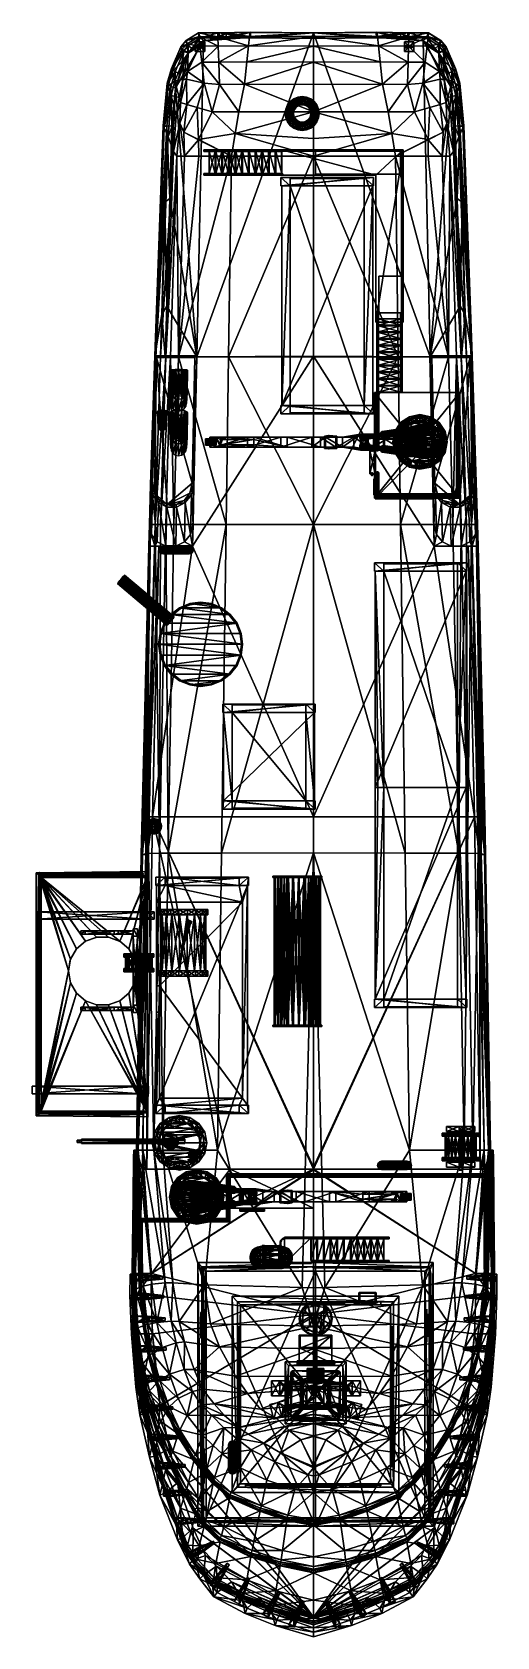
# Model space of a CAD drawing. Header units: millimetres. Extents: x -602 to 419, y -2710 to 812.
import ezdxf

# ---------------------------------------------------------------- set-up
doc = ezdxf.new("R2010")
doc.units = ezdxf.units.MM
doc.header["$MEASUREMENT"] = 0
doc.layers.add('PREDEFINITO', color=7, linetype='Continuous')

msp = doc.modelspace()

# ---------------------------------------------------------------- meshes
at = {"layer": 'PREDEFINITO'}
mesh = msp.add_polyface(dxfattribs=at)
corners = [(-123.8, 811.3, 920.8), (-175.4, 810.7, 920.8), (-175.7, 798.4, 920.8), (-175.7, 798.4, 920.8), (16.2, 810.6, 919.6), (16.2, 810.8, 919.6), (-123.8, 811.3, 920.8), (-175.7, 798.4, 920.8), (-249.5, -315.7, 921.5), (16.2, -909.9, 920.9), (16.2, 101.2, 920.1), (-249.5, -315.7, 921.5), (-240.3, 99.9, 921.2), (-306, 210.8, 921.5), (-309.6, 99.5, 921.5), (-240.3, 99.9, 921.2), (-175.7, 798.4, 920.8), (-225.2, 793.4, 921.5), (-225.2, 793.4, 921.5), (-251.5, 776.6, 921.5), (-259.6, 766.7, 921.5), (-259.6, 766.7, 921.5), (-277.9, 721.5, 921.5), (-287.3, 689.8, 921.5), (-225.2, 793.4, 921.5), (-259.6, 766.7, 921.5), (-287.3, 689.8, 921.5), (-287.3, 689.8, 921.5), (-295.4, 606.9, 921.5), (-299.6, 447.3, 921.5), (-299.6, 447.3, 921.5), (-306, 210.8, 921.5), (-240.3, 99.9, 921.2), (-287.3, 689.8, 921.5), (-299.6, 447.3, 921.5), (-240.3, 99.9, 921.2), (-225.2, 793.4, 921.5), (-287.3, 689.8, 921.5), (-240.3, 99.9, 921.2), (-225.2, 793.4, 921.5), (-240.3, 99.9, 921.2), (-240.3, 99.9, 921.2), (208, 798.4, 920.8), (156.1, 811.3, 920.8), (208, 798.4, 920.8), (156.1, 811.3, 920.8), (208, 798.4, 920.8), (207.7, 810.7, 920.8), (281.8, -315.7, 921.5), (370.2, -909.9, 921.5), (356.2, -315.7, 921.5), (281.8, -315.7, 921.5), (272.6, 99.9, 921.2), (281.8, -315.7, 921.5), (338.3, 210.8, 921.5), (341.9, 99.5, 921.5), (338.3, 210.8, 921.5), (331.9, 447.3, 921.5), (331.9, 447.3, 921.5), (327.8, 606.9, 921.5), (319.6, 689.8, 921.5), (331.9, 447.3, 921.5), (319.6, 689.8, 921.5), (319.6, 689.8, 921.5), (310.2, 721.5, 921.5), (291.9, 766.7, 921.5), (291.9, 766.7, 921.5), (283.8, 776.6, 921.5), (257.5, 793.4, 921.5), (319.6, 689.8, 921.5), (291.9, 766.7, 921.5), (257.5, 793.4, 921.5), (319.6, 689.8, 921.5), (257.5, 793.4, 921.5), (257.5, 793.4, 921.5), (257.5, 793.4, 921.5), (208, 798.4, 920.8)]
mesh.append_faces([[corners[k] for k in face] for face in [(0, 1, 2, 2), (3, 4, 5, 5), (6, 7, 5, 5), (8, 9, 10, 10), (11, 10, 12, 12), (13, 14, 15, 15), (4, 16, 17, 17), (18, 19, 20, 20), (21, 22, 23, 23), (24, 25, 26, 26), (27, 28, 29, 29), (30, 31, 32, 32), (33, 34, 35, 35), (36, 37, 38, 38), (4, 39, 40, 40), (4, 41, 10, 10), (5, 4, 42, 42), (43, 5, 44, 44), (45, 46, 47, 47), (48, 49, 50, 50), (51, 52, 10, 10), (53, 10, 9, 9), (54, 52, 55, 55), (4, 10, 52, 52), (52, 56, 57, 57), (58, 59, 60, 60), (52, 61, 62, 62), (63, 64, 65, 65), (66, 67, 68, 68), (69, 70, 71, 71), (52, 72, 73, 73), (4, 52, 74, 74), (4, 75, 76, 76)]])
mesh = msp.add_polyface(dxfattribs=at)
corners = [(-275, 780.1, 1082.8), (-263.3, 793.8, 1082.8), (-263.6, 793.7, 921.5), (-275.1, 780.3, 921.5), (-263.3, 793.8, 1082.8), (-236.3, 810.6, 1082.8), (-236.8, 810.5, 921.5), (-263.6, 793.7, 921.5), (-263.3, 793.8, 1082.8), (-191.2, 810.6, 995), (-194, 810.5, 921.5), (-193.7, 802.3, 819.3), (-235.9, 802.6, 819.3), (-193.1, 781.8, 760.2), (-233.5, 782.6, 761.2), (-259.4, 766.4, 761.6), (-262.4, 785.9, 819.3), (-259.4, 766.4, 761.6), (-269.7, 751.2, 757.7), (-273.6, 772.9, 819.3), (-262.4, 785.9, 819.3), (-259.4, 766.4, 761.6), (-294.2, 725.5, 819.3), (-277.9, 721.5, 921.5), (-259.6, 766.7, 921.5), (-268.4, 772, 1082.8), (-296.1, 732.3, 921.5), (-296.1, 731.9, 1082.8), (-251.5, 776.6, 921.5), (-258.9, 783.1, 1082.8), (-251.5, 776.6, 921.5), (-225.2, 793.4, 921.5), (-232.5, 800, 1082.8), (-258.9, 783.1, 1082.8), (-251.5, 776.6, 921.5), (-191.2, 810.6, 1070), (-191.6, 798.4, 1070), (-191.6, 798.4, 995), (-175.7, 798.4, 920.8), (-191.6, 798.4, 995), (-191.6, 798.4, 1070), (-191.6, 798.4, 995), (-191.6, 798.4, 1070), (-192, 799, 1082.8), (-191.6, 798.4, 1070), (-193.4, 810.6, 1082.8), (-191.2, 810.6, 1070), (-229.3, 746.1, 706.8), (-191.9, 746.5, 702.3), (-271, 709.2, 702.5), (-259.4, 766.4, 761.6), (-260.8, 725.9, 703.1), (-260.8, 725.9, 703.1), (-262.4, 785.9, 819.3), (-262.4, 785.9, 819.3), (-263.6, 793.7, 921.5), (-263.6, 793.7, 921.5), (-191.2, 810.6, 1070), (-263.3, 793.8, 1082.8), (-258.9, 783.1, 1082.8), (-232.5, 800, 1082.8), (-232.5, 800, 1082.8), (-236.3, 810.6, 1082.8), (-263.3, 793.8, 1082.8), (-275, 780.1, 1082.8), (-268.4, 772, 1082.8), (-258.9, 783.1, 1082.8), (-258.9, 783.1, 1082.8), (-263.3, 793.8, 1082.8), (-275, 780.1, 1082.8), (-296.1, 731.9, 1082.8), (-287.7, 725, 1082.8), (-268.4, 772, 1082.8), (-268.4, 772, 1082.8), (-275, 780.1, 1082.8), (-296.1, 731.9, 1082.8), (-193.4, 810.6, 1082.8), (-236.3, 810.6, 1082.8), (-232.5, 800, 1082.8), (-232.5, 800, 1082.8), (-192, 799, 1082.8), (-193.4, 810.6, 1082.8)]
mesh.append_faces([[corners[k] for k in face] for face in [(0, 1, 2, 2), (2, 3, 0, 0), (4, 5, 6, 6), (6, 7, 8, 8), (9, 10, 6, 6), (6, 5, 9, 9), (11, 12, 6, 6), (6, 10, 11, 11), (13, 14, 12, 12), (12, 11, 13, 13), (14, 15, 16, 16), (16, 12, 14, 14), (17, 18, 19, 19), (19, 20, 21, 21), (22, 19, 18, 18), (23, 24, 25, 25), (0, 3, 26, 26), (26, 27, 0, 0), (24, 28, 29, 29), (29, 25, 24, 24), (30, 31, 32, 32), (32, 33, 34, 34), (35, 36, 37, 37), (31, 38, 39, 39), (40, 32, 31, 31), (31, 41, 42, 42), (43, 32, 44, 44), (5, 45, 46, 46), (47, 14, 13, 13), (13, 48, 47, 47), (49, 18, 50, 50), (51, 15, 14, 14), (14, 47, 52, 52), (26, 3, 19, 19), (19, 22, 26, 26), (3, 2, 53, 53), (54, 19, 3, 3), (55, 6, 12, 12), (12, 16, 56, 56), (57, 9, 5, 5), (58, 59, 60, 60), (61, 62, 63, 63), (64, 65, 66, 66), (67, 68, 69, 69), (70, 71, 72, 72), (73, 74, 75, 75), (76, 77, 78, 78), (79, 80, 81, 81)]])
mesh = msp.add_polyface(dxfattribs=at)
corners = [(-191.6, 798.4, 995), (-191.2, 810.6, 995), (-191.2, 810.6, 1070), (-175.7, 798.4, 920.8), (-175.4, 810.7, 920.8), (-191.2, 810.6, 995), (-193.4, 810.6, 1082.8), (-122.9, 811.4, 1082.8), (-121.9, 812.4, 1070), (-191.2, 810.6, 1070), (-122.1, 799.8, 1082.8), (-192, 799, 1082.8), (-191.6, 798.4, 1070), (-191.6, 798.4, 1070), (-122.1, 799.8, 1070), (-175.4, 810.7, 920.8), (-123.8, 811.3, 920.8), (-124.6, 803.1, 815.4), (-193.7, 802.3, 819.3), (-175.4, 810.7, 920.8), (-126.7, 782.5, 750.5), (-193.1, 781.8, 760.2), (-191.9, 746.5, 702.3), (-130.2, 747.2, 689.1), (-190.3, 697.5, 653.4), (-135.2, 698.1, 640.1), (-148, 637.1, 628.8), (-206.3, 637.1, 637.3), (-191.9, 746.5, 702.3), (-130.2, 747.2, 689.1), (-191.9, 746.5, 702.3), (-194, 810.5, 921.5), (-175.4, 810.7, 920.8), (-191.2, 810.6, 995), (-175.4, 810.7, 920.8), (-122.9, 811.4, 1082.8), (-193.4, 810.6, 1082.8), (-192, 799, 1082.8), (-192, 799, 1082.8), (-122.1, 799.8, 1082.8), (-122.9, 811.4, 1082.8), (16.2, 810.9, 1070), (16.2, 798.3, 1070), (-122.1, 799.8, 1070), (-122.1, 799.8, 1070), (-121.9, 812.4, 1070), (16.2, 810.9, 1082.8), (-122.9, 811.4, 1082.8), (-122.1, 799.8, 1082.8), (-191.2, 810.6, 1070), (-121.9, 812.4, 1070), (-122.1, 799.8, 1070), (-122.1, 799.8, 1070), (-191.6, 798.4, 1070), (-191.2, 810.6, 1070), (16.2, 637.1, 594.6), (-130.2, 747.2, 689.1), (16.2, 746.4, 661.9), (16.2, 697.7, 609), (16.2, 781.8, 730.3), (16.2, 746.4, 661.9), (16.2, 802.6, 803), (16.2, 810.8, 919.6), (16.2, 810.8, 919.6), (16.2, 798.3, 1070), (16.2, 798.3, 1070), (16.2, 798.3, 1082.8), (16.2, 810.9, 1082.8), (16.2, 810.9, 1082.8), (16.2, 810.9, 1070), (-34.1, 659.3, 932.1), (-34.9, 660.2, 927.6), (-40.8, 652.5, 927.6), (-39.8, 651.9, 932.1), (-36.9, 650.2, 935.5), (-44.6, 643.5, 927.6), (-39.8, 651.9, 923.1), (-40.2, 642.3, 935.5), (-43.4, 643.2, 932.1), (-34.1, 659.3, 923.1)]
mesh.append_faces([[corners[k] for k in face] for face in [(0, 1, 2, 2), (0, 3, 4, 4), (4, 5, 0, 0), (6, 7, 8, 8), (8, 9, 6, 6), (10, 11, 12, 12), (13, 14, 10, 10), (15, 16, 17, 17), (17, 18, 19, 19), (20, 21, 18, 18), (18, 17, 20, 20), (22, 21, 20, 20), (20, 23, 22, 22), (24, 25, 26, 26), (26, 27, 24, 24), (28, 29, 25, 25), (25, 24, 30, 30), (31, 32, 18, 18), (31, 33, 34, 34), (35, 36, 37, 37), (38, 39, 40, 40), (41, 42, 43, 43), (44, 45, 41, 41), (46, 47, 48, 48), (49, 50, 51, 51), (52, 53, 54, 54), (55, 26, 25, 25), (25, 56, 57, 57), (57, 58, 25, 25), (23, 20, 59, 59), (59, 60, 23, 23), (20, 17, 61, 61), (61, 59, 20, 20), (17, 16, 62, 62), (63, 61, 17, 17), (10, 14, 64, 64), (65, 66, 10, 10), (8, 7, 67, 67), (68, 69, 8, 8), (70, 71, 72, 72), (72, 73, 70, 70), (70, 73, 74, 74), (75, 72, 76, 76), (77, 74, 73, 73), (75, 78, 73, 73), (73, 72, 75, 75), (76, 72, 71, 71), (71, 79, 76, 76)]])
mesh = msp.add_polyface(dxfattribs=at)
corners = [(-122.1, 799.8, 1082.8), (16.2, 798.3, 1082.8), (16.2, 810.9, 1082.8), (-135.2, 698.1, 640.1), (16.2, 697.7, 609), (16.2, 637.1, 594.6), (-8.5, 666.6, 935.5), (-8.5, 669.9, 932.1), (-17.9, 668.7, 932.1), (-17, 665.5, 935.5), (-17, 665.5, 935.5), (-17.9, 668.7, 932.1), (-26.6, 665.1, 932.1), (-24.9, 662.2, 935.5), (-17, 665.5, 935.5), (-15.8, 661.1, 936.7), (-17, 665.5, 935.5), (-22.6, 658.3, 936.7), (-20.4, 654.3, 935.5), (-14.7, 656.7, 935.5), (-15.8, 661.1, 918.5), (-14.7, 656.7, 919.7), (-20.4, 654.3, 919.7), (-22.6, 658.3, 918.5), (-17, 665.5, 919.7), (-24.9, 662.2, 919.7), (-26.6, 665.1, 923.1), (-17.9, 668.7, 923.1), (-27.2, 666.1, 927.6), (-18.2, 669.9, 927.6), (-34.1, 659.3, 923.1), (-34.9, 660.2, 927.6), (-34.1, 659.3, 932.1), (-36.9, 650.2, 935.5), (-31.7, 657, 935.5), (-31.7, 657, 919.7), (-28.5, 653.8, 918.5), (-28.5, 653.8, 936.7), (-17.9, 668.7, 932.1), (-17, 665.5, 935.5), (-8.5, 662, 936.7), (-8.5, 662, 936.7), (-8.5, 666.6, 935.5), (-17, 665.5, 935.5), (-8.5, 657.5, 935.5), (-8.5, 662, 936.7), (-8.5, 662, 936.7), (-13.8, 653.5, 932.1), (-8.5, 654.2, 932.1), (-8.5, 657.5, 935.5), (-8.5, 657.5, 919.7), (-8.5, 654.2, 923.1), (-8.5, 662, 918.5), (-8.5, 662, 918.5), (-8.5, 657.5, 919.7), (-8.5, 666.6, 919.7), (-8.5, 662, 918.5), (-8.5, 662, 918.5), (-8.5, 669.9, 923.1), (-8.5, 666.6, 919.7), (-8.5, 666.6, 919.7), (-8.5, 671.1, 927.6), (-8.5, 669.9, 923.1), (-8.5, 669.9, 923.1), (-17.9, 668.7, 932.1), (-8.5, 669.9, 932.1), (-8.5, 669.9, 932.1), (-8.5, 671.1, 927.6)]
mesh.append_faces([[corners[k] for k in face] for face in [(0, 1, 2, 2), (3, 4, 5, 5), (6, 7, 8, 8), (8, 9, 6, 6), (10, 11, 12, 12), (12, 13, 14, 14), (15, 16, 13, 13), (13, 17, 15, 15), (15, 17, 18, 18), (18, 19, 15, 15), (20, 21, 22, 22), (22, 23, 20, 20), (24, 20, 23, 23), (23, 25, 24, 24), (24, 25, 26, 26), (26, 27, 24, 24), (27, 26, 28, 28), (28, 29, 27, 27), (26, 30, 31, 31), (31, 28, 26, 26), (28, 31, 32, 32), (32, 12, 28, 28), (33, 34, 32, 32), (30, 26, 25, 25), (25, 35, 30, 30), (35, 25, 23, 23), (23, 36, 35, 35), (37, 17, 13, 13), (13, 34, 37, 37), (34, 13, 12, 12), (12, 32, 34, 34), (29, 28, 12, 12), (12, 38, 29, 29), (39, 15, 40, 40), (41, 42, 43, 43), (19, 44, 45, 45), (46, 15, 19, 19), (47, 48, 49, 49), (21, 50, 51, 51), (21, 20, 52, 52), (53, 54, 21, 21), (24, 55, 56, 56), (57, 20, 24, 24), (27, 58, 59, 59), (60, 24, 27, 27), (29, 61, 62, 62), (63, 27, 29, 29), (29, 64, 65, 65), (66, 67, 29, 29)]])
mesh = msp.add_polyface(dxfattribs=at)
corners = [(223.9, 798.4, 995), (223.6, 810.6, 995), (207.7, 810.7, 920.8), (208, 798.4, 920.8), (225.7, 810.6, 1082.8), (223.6, 810.6, 1070), (154.2, 812.4, 1070), (155.2, 811.4, 1082.8), (154.5, 799.8, 1082.8), (154.5, 799.8, 1070), (223.9, 798.4, 1070), (223.9, 798.4, 1070), (224.3, 799, 1082.8), (207.7, 810.7, 920.8), (226, 802.3, 819.3), (156.9, 803.1, 815.4), (156.1, 811.3, 920.8), (207.7, 810.7, 920.8), (159, 782.5, 750.5), (225.4, 781.8, 760.2), (224.3, 746.5, 702.3), (162.6, 747.2, 689.1), (222.6, 697.5, 653.4), (238.6, 637.1, 637.3), (180.3, 637.1, 628.8), (167.6, 698.1, 640.1), (224.3, 746.5, 702.3), (162.6, 747.2, 689.1), (224.3, 746.5, 702.3), (188.2, 589.6, 616.1), (226.3, 810.5, 921.5), (207.7, 810.7, 920.8), (207.7, 810.7, 920.8), (223.6, 810.6, 995), (155.2, 811.4, 1082.8), (154.5, 799.8, 1082.8), (224.3, 799, 1082.8), (224.3, 799, 1082.8), (225.7, 810.6, 1082.8), (155.2, 811.4, 1082.8), (16.2, 810.9, 1070), (154.2, 812.4, 1070), (154.5, 799.8, 1070), (154.5, 799.8, 1070), (16.2, 798.3, 1070), (154.5, 799.8, 1082.8), (155.2, 811.4, 1082.8), (16.2, 810.9, 1082.8), (16.2, 798.3, 1082.8), (154.5, 799.8, 1082.8), (223.6, 810.6, 1070), (223.9, 798.4, 1070), (154.5, 799.8, 1070), (154.5, 799.8, 1070), (154.2, 812.4, 1070), (223.6, 810.6, 1070), (16.2, 637.1, 594.6), (16.2, 697.7, 609), (16.2, 746.4, 661.9), (162.6, 747.2, 689.1), (16.2, 746.4, 661.9), (16.2, 781.8, 730.3), (16.2, 802.6, 803), (16.2, 810.8, 919.6), (16.2, 810.8, 919.6), (16.2, 798.3, 1082.8), (16.2, 798.3, 1070), (16.2, 798.3, 1070), (16.2, 810.9, 1070), (16.2, 810.9, 1082.8), (16.2, 810.9, 1082.8), (26.3, 624.5, 923.1), (27.5, 633.8, 923.1), (28.7, 633.8, 927.6), (27.5, 624.2, 927.6), (27.5, 633.8, 932.1), (27.5, 643.5, 927.6), (26.3, 643.2, 932.1)]
mesh.append_faces([[corners[k] for k in face] for face in [(0, 1, 2, 2), (2, 3, 0, 0), (4, 5, 6, 6), (6, 7, 4, 4), (8, 9, 10, 10), (11, 12, 8, 8), (13, 14, 15, 15), (15, 16, 17, 17), (18, 15, 14, 14), (14, 19, 18, 18), (20, 21, 18, 18), (18, 19, 20, 20), (22, 23, 24, 24), (24, 25, 22, 22), (26, 22, 25, 25), (25, 27, 28, 28), (23, 29, 24, 24), (30, 14, 31, 31), (30, 32, 33, 33), (34, 35, 36, 36), (37, 38, 39, 39), (40, 41, 42, 42), (43, 44, 40, 40), (45, 46, 47, 47), (47, 48, 49, 49), (50, 51, 52, 52), (53, 54, 55, 55), (56, 24, 29, 29), (56, 57, 25, 25), (25, 24, 56, 56), (25, 57, 58, 58), (58, 59, 25, 25), (21, 60, 61, 61), (61, 18, 21, 21), (18, 61, 62, 62), (62, 15, 18, 18), (15, 62, 63, 63), (64, 16, 15, 15), (8, 65, 66, 66), (67, 9, 8, 8), (6, 68, 69, 69), (70, 7, 6, 6), (71, 72, 73, 73), (73, 74, 71, 71), (74, 73, 75, 75), (75, 73, 76, 76), (76, 77, 75, 75), (76, 73, 72, 72)]])
mesh = msp.add_polyface(dxfattribs=at)
corners = [(307.4, 780.1, 1082.8), (307.5, 780.3, 921.5), (295.9, 793.7, 921.5), (295.6, 793.8, 1082.8), (295.6, 793.8, 1082.8), (295.9, 793.7, 921.5), (269.1, 810.5, 921.5), (268.6, 810.6, 1082.8), (295.6, 793.8, 1082.8), (223.6, 810.6, 995), (226.3, 810.5, 921.5), (226, 802.3, 819.3), (268.2, 802.6, 819.3), (225.4, 781.8, 760.2), (265.9, 782.6, 761.2), (294.8, 785.9, 819.3), (291.7, 766.4, 761.6), (291.7, 766.4, 761.6), (294.8, 785.9, 819.3), (305.9, 772.9, 819.3), (302, 751.2, 757.7), (291.7, 766.4, 761.6), (326.5, 725.5, 819.3), (300.7, 772, 1082.8), (291.9, 766.7, 921.5), (310.2, 721.5, 921.5), (320.1, 725, 1082.8), (328.4, 731.9, 1082.8), (328.4, 732.3, 921.5), (291.2, 783.1, 1082.8), (283.8, 776.6, 921.5), (283.8, 776.6, 921.5), (291.2, 783.1, 1082.8), (264.9, 800, 1082.8), (257.5, 793.4, 921.5), (283.8, 776.6, 921.5), (223.6, 810.6, 1070), (223.6, 810.6, 995), (223.9, 798.4, 995), (223.9, 798.4, 1070), (223.9, 798.4, 995), (208, 798.4, 920.8), (223.9, 798.4, 1070), (223.9, 798.4, 995), (223.9, 798.4, 1070), (224.3, 799, 1082.8), (223.9, 798.4, 1070), (223.6, 810.6, 1070), (225.7, 810.6, 1082.8), (261.6, 746.1, 706.8), (224.3, 746.5, 702.3), (303.3, 709.2, 702.5), (293.1, 725.9, 703.1), (291.7, 766.4, 761.6), (293.1, 725.9, 703.1), (293.1, 725.9, 703.1), (294.8, 785.9, 819.3), (294.8, 785.9, 819.3), (295.9, 793.7, 921.5), (295.9, 793.7, 921.5), (223.6, 810.6, 1070), (295.6, 793.8, 1082.8), (268.6, 810.6, 1082.8), (264.9, 800, 1082.8), (264.9, 800, 1082.8), (291.2, 783.1, 1082.8), (295.6, 793.8, 1082.8), (307.4, 780.1, 1082.8), (295.6, 793.8, 1082.8), (291.2, 783.1, 1082.8), (291.2, 783.1, 1082.8), (300.7, 772, 1082.8), (307.4, 780.1, 1082.8), (328.4, 731.9, 1082.8), (307.4, 780.1, 1082.8), (300.7, 772, 1082.8), (225.7, 810.6, 1082.8), (224.3, 799, 1082.8), (264.9, 800, 1082.8), (264.9, 800, 1082.8), (268.6, 810.6, 1082.8), (225.7, 810.6, 1082.8)]
mesh.append_faces([[corners[k] for k in face] for face in [(0, 1, 2, 2), (2, 3, 0, 0), (4, 5, 6, 6), (6, 7, 8, 8), (9, 7, 6, 6), (6, 10, 9, 9), (11, 10, 6, 6), (6, 12, 11, 11), (13, 11, 12, 12), (12, 14, 13, 13), (14, 12, 15, 15), (15, 16, 14, 14), (17, 18, 19, 19), (19, 20, 21, 21), (20, 19, 22, 22), (23, 24, 25, 25), (25, 26, 23, 23), (0, 27, 28, 28), (28, 1, 0, 0), (24, 23, 29, 29), (29, 30, 24, 24), (31, 32, 33, 33), (33, 34, 35, 35), (36, 37, 38, 38), (38, 39, 36, 36), (34, 40, 41, 41), (42, 43, 34, 34), (34, 33, 44, 44), (45, 46, 33, 33), (7, 47, 48, 48), (49, 50, 13, 13), (13, 14, 49, 49), (51, 52, 53, 53), (54, 49, 14, 14), (14, 16, 55, 55), (28, 22, 19, 19), (19, 1, 28, 28), (1, 19, 56, 56), (57, 2, 1, 1), (58, 15, 12, 12), (12, 6, 59, 59), (60, 7, 9, 9), (61, 62, 63, 63), (64, 65, 66, 66), (67, 68, 69, 69), (70, 71, 72, 72), (73, 74, 75, 75), (76, 77, 78, 78), (79, 80, 81, 81)]])
mesh = msp.add_polyface(dxfattribs=at)
corners = [(-54.2, 550, 1124.1), (-54.2, 553.7, 1124.1), (-225, 553.7, 919.3), (-54.2, 553.7, 1107.5), (-207.3, 553.7, 919.3), (-225, 553.7, 919.3), (-222.6, 790.8, 914.4), (-222.6, 770, 914.4), (-243.6, 770, 914.4), (-222.6, 770, 914.4), (-222.6, 770, 985.7), (-243.6, 770, 985.7), (-243.6, 770, 914.4), (-222.6, 770, 914.4), (-243.6, 790.8, 985.7), (-243.6, 770, 985.7), (-222.6, 770, 985.7), (-240.7, 782.4, 979.6), (-236.5, 782.4, 979.6), (-236.5, 778.3, 979.6), (-240.7, 778.3, 979.6), (-236.5, 778.3, 979.6), (-236.5, 778.3, 1026.4), (-240.7, 778.3, 1026.4), (-240.7, 778.3, 979.6), (-236.5, 778.3, 979.6), (-236.2, 782.7, 1026.4), (-236.2, 782.7, 1027.1), (-236.2, 778, 1027.1), (-241, 782.7, 1027.1), (-241, 778, 1027.1), (-236.2, 778, 1027.1), (-241, 778, 1027.1), (-241, 778, 1026.4), (-236.2, 778, 1026.4), (-236.2, 778, 1026.4), (-236.2, 778, 1027.1), (-241, 778, 1027.1), (-230.7, 778.3, 979.6), (-226.6, 778.3, 979.6), (-226.6, 778.3, 1026.4), (-230.7, 778.3, 1026.4), (-230.7, 778.3, 979.6), (-231, 782.7, 1027.1), (-231, 778, 1027.1), (-226.2, 778, 1027.1), (-231, 778, 1027.1), (-231, 778, 1026.4), (-226.2, 778, 1026.4), (-226.2, 778, 1026.4), (-226.2, 778, 1027.1), (-231, 778, 1027.1), (-236.2, 782.7, 1026.4), (-236.2, 778, 1026.4), (-236.5, 778.3, 1026.4), (-240.7, 782.4, 1026.4), (-240.7, 778.3, 1026.4), (-241, 778, 1026.4), (-226.2, 782.7, 1026.4), (-226.2, 778, 1026.4), (-226.6, 778.3, 1026.4), (-230.7, 782.4, 1026.4), (-230.7, 778.3, 1026.4), (-231, 778, 1026.4), (-240.7, 778.3, 1026.4), (-236.5, 778.3, 1026.4), (-236.2, 778, 1026.4), (-236.2, 778, 1026.4), (-241, 778, 1026.4), (-240.7, 778.3, 1026.4), (-230.7, 778.3, 1026.4), (-226.6, 778.3, 1026.4), (-226.2, 778, 1026.4), (-226.2, 778, 1026.4), (-231, 778, 1026.4), (-230.7, 778.3, 1026.4), (-219.6, 552.3, 1021.2), (-219.6, 552.3, 923.3), (-220.4, 552.1, 923.3), (-220.4, 552.1, 1021.5), (-219.2, 551.7, 1021.1), (-219.2, 551.7, 923.3), (-51.8, 552.3, 1222.2), (-52.3, 551.7, 1221), (-101.9, 552.3, 1162.1), (-101.9, 552.3, 1061.1), (-102.6, 552.1, 1061.1), (-102.6, 552.1, 1162.1), (-101.5, 551.7, 1162.1), (-160.3, 552.3, 1092.4), (-160.3, 552.3, 991.4), (-161, 552.1, 991.4), (-161, 552.1, 1092.4), (-159.9, 551.7, 1092.4), (-159.9, 551.7, 991.4)]
mesh.append_faces([[corners[k] for k in face] for face in [(0, 1, 2, 2), (3, 4, 5, 5), (6, 7, 8, 8), (9, 10, 11, 11), (11, 12, 13, 13), (14, 15, 16, 16), (17, 18, 19, 19), (19, 20, 17, 17), (21, 22, 23, 23), (23, 24, 25, 25), (26, 27, 28, 28), (29, 30, 31, 31), (32, 33, 34, 34), (35, 36, 37, 37), (38, 39, 40, 40), (40, 41, 42, 42), (43, 44, 45, 45), (46, 47, 48, 48), (49, 50, 51, 51), (52, 53, 54, 54), (55, 56, 57, 57), (58, 59, 60, 60), (61, 62, 63, 63), (64, 65, 66, 66), (67, 68, 69, 69), (70, 71, 72, 72), (73, 74, 75, 75), (76, 77, 78, 78), (78, 79, 76, 76), (80, 81, 77, 77), (77, 76, 80, 80), (82, 76, 79, 79), (83, 80, 76, 76), (78, 77, 81, 81), (84, 85, 86, 86), (86, 87, 84, 84), (84, 87, 88, 88), (89, 90, 91, 91), (91, 92, 89, 89), (93, 94, 90, 90), (90, 89, 93, 93), (91, 90, 94, 94), (89, 92, 93, 93)]])
mesh = msp.add_polyface(dxfattribs=at)
corners = [(-243.6, 770, 914.4), (-243.6, 790.8, 914.4), (-222.6, 790.8, 914.4), (-222.6, 770, 985.7), (-222.6, 790.8, 985.7), (-243.6, 790.8, 985.7), (-222.6, 770, 985.7), (-222.6, 770, 914.4), (-222.6, 790.8, 914.4), (-222.6, 790.8, 914.4), (-222.6, 790.8, 985.7), (-222.6, 770, 985.7), (-243.6, 790.8, 985.7), (-222.6, 790.8, 985.7), (-222.6, 790.8, 914.4), (-222.6, 790.8, 914.4), (-243.6, 790.8, 914.4), (-243.6, 790.8, 985.7), (-243.6, 790.8, 985.7), (-243.6, 790.8, 914.4), (-243.6, 770, 914.4), (-243.6, 770, 914.4), (-243.6, 770, 985.7), (-243.6, 790.8, 985.7), (-241, 782.7, 1026.4), (-241, 782.7, 1027.1), (-236.2, 782.7, 1027.1), (-236.2, 782.7, 1026.4), (-236.2, 778, 1027.1), (-236.2, 778, 1026.4), (-236.2, 782.7, 1026.4), (-236.2, 778, 1027.1), (-236.2, 782.7, 1027.1), (-241, 782.7, 1027.1), (-241, 782.7, 1027.1), (-241, 782.7, 1026.4), (-241, 778, 1026.4), (-241, 778, 1027.1), (-241, 782.7, 1027.1), (-236.5, 778.3, 1026.4), (-236.5, 778.3, 979.6), (-236.5, 782.4, 979.6), (-236.5, 782.4, 979.6), (-236.5, 782.4, 1026.4), (-236.5, 778.3, 1026.4), (-236.5, 782.4, 1026.4), (-236.5, 782.4, 979.6), (-240.7, 782.4, 979.6), (-240.7, 782.4, 979.6), (-240.7, 782.4, 1026.4), (-236.5, 782.4, 1026.4), (-240.7, 782.4, 1026.4), (-240.7, 782.4, 979.6), (-240.7, 778.3, 979.6), (-240.7, 778.3, 979.6), (-240.7, 778.3, 1026.4), (-240.7, 782.4, 1026.4), (-230.7, 782.4, 979.6), (-226.6, 782.4, 979.6), (-226.6, 778.3, 979.6), (-230.7, 778.3, 979.6), (-231, 782.7, 1026.4), (-231, 782.7, 1027.1), (-226.2, 782.7, 1027.1), (-226.2, 782.7, 1026.4), (-226.2, 782.7, 1026.4), (-226.2, 782.7, 1027.1), (-226.2, 778, 1027.1), (-226.2, 778, 1026.4), (-226.2, 782.7, 1026.4), (-226.2, 778, 1027.1), (-226.2, 782.7, 1027.1), (-231, 782.7, 1027.1), (-231, 782.7, 1027.1), (-231, 782.7, 1026.4), (-231, 778, 1026.4), (-231, 778, 1027.1), (-231, 782.7, 1027.1), (-226.6, 778.3, 1026.4), (-226.6, 778.3, 979.6), (-226.6, 782.4, 979.6), (-226.6, 782.4, 979.6), (-226.6, 782.4, 1026.4), (-226.6, 778.3, 1026.4), (-226.6, 782.4, 1026.4), (-226.6, 782.4, 979.6), (-230.7, 782.4, 979.6), (-230.7, 782.4, 979.6), (-230.7, 782.4, 1026.4), (-226.6, 782.4, 1026.4), (-230.7, 782.4, 1026.4), (-230.7, 782.4, 979.6), (-230.7, 778.3, 979.6), (-230.7, 778.3, 979.6), (-230.7, 778.3, 1026.4), (-230.7, 782.4, 1026.4), (-236.5, 778.3, 1026.4), (-236.5, 782.4, 1026.4), (-236.2, 782.7, 1026.4), (-236.5, 782.4, 1026.4), (-240.7, 782.4, 1026.4), (-241, 782.7, 1026.4), (-241, 782.7, 1026.4), (-236.2, 782.7, 1026.4), (-236.5, 782.4, 1026.4), (-241, 778, 1026.4), (-241, 782.7, 1026.4), (-240.7, 782.4, 1026.4), (-226.6, 778.3, 1026.4), (-226.6, 782.4, 1026.4), (-226.2, 782.7, 1026.4), (-226.6, 782.4, 1026.4), (-230.7, 782.4, 1026.4), (-231, 782.7, 1026.4), (-231, 782.7, 1026.4), (-226.2, 782.7, 1026.4), (-226.6, 782.4, 1026.4), (-231, 778, 1026.4), (-231, 782.7, 1026.4), (-230.7, 782.4, 1026.4)]
mesh.append_faces([[corners[k] for k in face] for face in [(0, 1, 2, 2), (3, 4, 5, 5), (6, 7, 8, 8), (9, 10, 11, 11), (12, 13, 14, 14), (15, 16, 17, 17), (18, 19, 20, 20), (21, 22, 23, 23), (24, 25, 26, 26), (26, 27, 24, 24), (28, 29, 30, 30), (31, 32, 33, 33), (34, 35, 36, 36), (36, 37, 38, 38), (39, 40, 41, 41), (42, 43, 44, 44), (45, 46, 47, 47), (48, 49, 50, 50), (51, 52, 53, 53), (54, 55, 56, 56), (57, 58, 59, 59), (59, 60, 57, 57), (61, 62, 63, 63), (63, 64, 61, 61), (65, 66, 67, 67), (67, 68, 69, 69), (70, 71, 72, 72), (73, 74, 75, 75), (75, 76, 77, 77), (78, 79, 80, 80), (81, 82, 83, 83), (84, 85, 86, 86), (87, 88, 89, 89), (90, 91, 92, 92), (93, 94, 95, 95), (96, 97, 98, 98), (99, 100, 101, 101), (102, 103, 104, 104), (105, 106, 107, 107), (108, 109, 110, 110), (111, 112, 113, 113), (114, 115, 116, 116), (117, 118, 119, 119)]])
mesh = msp.add_polyface(dxfattribs=at)
corners = [(-225, 553.7, 919.3), (-54.2, 553.7, 1124.1), (-54.2, 553.7, 1107.5), (213.2, 553.7, 1120.5), (-54.4, 553.7, 1120.5), (-54.4, 553.7, 1124.9), (-54.4, 553.7, 1124.9), (213.2, 553.7, 1124.9), (213.2, 553.7, 1120.5), (-220.4, 552.1, 1021.5), (-51.1, 552.1, 1224.2), (-51.8, 552.3, 1222.2), (-219.6, 552.3, 1021.2), (-52.3, 551.7, 1221), (-51.8, 552.3, 1123.7), (-51.1, 552.1, 1123.7), (-52.3, 551.7, 1123.7), (-101.5, 551.7, 1162.1), (-101.5, 551.7, 1061.1), (-101.9, 552.3, 1061.1), (-101.9, 552.3, 1162.1), (210.3, 552.3, 1222.6), (-51.6, 552.3, 1222.6), (-51.6, 552.1, 1223.3), (210.3, 552.1, 1223.3), (210.3, 551.7, 1222.1), (210.5, 552.3, 1223.4), (210.5, 552.3, 1123.7), (209.7, 552.1, 1123.7), (209.7, 552.1, 1223.1), (210.9, 551.7, 1222.8), (210.9, 551.7, 1123.7), (237.1, 790.8, 914.4), (216, 790.8, 914.4), (216, 790.8, 985.7), (216, 790.8, 985.7), (216, 790.8, 914.4), (216, 770, 914.4), (216, 770, 914.4), (216, 770, 985.7), (216, 790.8, 985.7), (218.9, 782.4, 979.6), (223.1, 782.4, 979.6), (223.1, 778.3, 979.6), (218.9, 778.3, 979.6), (223.1, 778.3, 979.6), (223.1, 778.3, 1026.4), (218.9, 778.3, 1026.4), (218.9, 778.3, 979.6), (223.1, 778.3, 979.6), (218.6, 782.7, 1026.4), (218.6, 782.7, 1027.1), (223.4, 782.7, 1027.1), (223.4, 782.7, 1026.4), (223.4, 778, 1027.1), (223.4, 782.7, 1027.1), (218.6, 782.7, 1027.1), (218.6, 782.7, 1027.1), (218.6, 778, 1027.1), (223.4, 778, 1027.1), (218.6, 782.7, 1027.1), (218.6, 782.7, 1026.4), (218.6, 778, 1026.4), (218.6, 778, 1027.1), (218.6, 782.7, 1027.1), (218.6, 778, 1027.1), (218.6, 778, 1026.4), (223.4, 778, 1026.4), (223.4, 778, 1026.4), (223.4, 778, 1027.1), (218.6, 778, 1027.1), (223.1, 782.4, 1026.4), (223.1, 782.4, 979.6), (218.9, 782.4, 979.6), (218.9, 782.4, 979.6), (218.9, 782.4, 1026.4), (223.1, 782.4, 1026.4), (218.9, 782.4, 1026.4), (218.9, 782.4, 979.6), (218.9, 778.3, 979.6), (218.9, 778.3, 979.6), (218.9, 778.3, 1026.4), (218.9, 782.4, 1026.4), (223.1, 782.4, 1026.4), (218.9, 782.4, 1026.4), (218.6, 782.7, 1026.4), (218.6, 782.7, 1026.4), (223.4, 782.7, 1026.4), (223.1, 782.4, 1026.4), (218.9, 782.4, 1026.4), (218.9, 778.3, 1026.4), (218.6, 778, 1026.4), (218.6, 778, 1026.4), (218.6, 782.7, 1026.4), (218.9, 782.4, 1026.4), (218.9, 778.3, 1026.4), (223.1, 778.3, 1026.4), (223.4, 778, 1026.4), (223.4, 778, 1026.4), (218.6, 778, 1026.4), (218.9, 778.3, 1026.4)]
mesh.append_faces([[corners[k] for k in face] for face in [(0, 1, 2, 2), (3, 4, 5, 5), (6, 7, 8, 8), (9, 10, 11, 11), (12, 11, 13, 13), (14, 11, 10, 10), (10, 15, 14, 14), (16, 13, 11, 11), (11, 14, 16, 16), (17, 18, 19, 19), (19, 20, 17, 17), (21, 22, 23, 23), (23, 24, 21, 21), (22, 21, 25, 25), (26, 27, 28, 28), (28, 29, 26, 26), (30, 31, 27, 27), (27, 26, 30, 30), (32, 33, 34, 34), (35, 36, 37, 37), (38, 39, 40, 40), (41, 42, 43, 43), (43, 44, 41, 41), (45, 46, 47, 47), (47, 48, 49, 49), (50, 51, 52, 52), (52, 53, 50, 50), (54, 55, 56, 56), (57, 58, 59, 59), (60, 61, 62, 62), (62, 63, 64, 64), (65, 66, 67, 67), (68, 69, 70, 70), (71, 72, 73, 73), (74, 75, 76, 76), (77, 78, 79, 79), (80, 81, 82, 82), (83, 84, 85, 85), (86, 87, 88, 88), (89, 90, 91, 91), (92, 93, 94, 94), (95, 96, 97, 97), (98, 99, 100, 100)]])
mesh = msp.add_polyface(dxfattribs=at)
corners = [(216, 770, 914.4), (216, 790.8, 914.4), (237.1, 790.8, 914.4), (237.1, 770, 914.4), (237.1, 770, 914.4), (237.1, 770, 985.7), (216, 770, 985.7), (216, 770, 914.4), (237.1, 770, 914.4), (237.1, 770, 985.7), (237.1, 790.8, 985.7), (216, 790.8, 985.7), (216, 770, 985.7), (237.1, 770, 985.7), (237.1, 770, 985.7), (237.1, 770, 914.4), (237.1, 790.8, 914.4), (237.1, 790.8, 914.4), (237.1, 790.8, 985.7), (237.1, 770, 985.7), (216, 790.8, 985.7), (237.1, 790.8, 985.7), (237.1, 790.8, 914.4), (223.4, 782.7, 1026.4), (223.4, 782.7, 1027.1), (223.4, 778, 1027.1), (223.4, 778, 1026.4), (223.4, 782.7, 1026.4), (223.1, 778.3, 1026.4), (223.1, 778.3, 979.6), (223.1, 782.4, 979.6), (223.1, 782.4, 979.6), (223.1, 782.4, 1026.4), (223.1, 778.3, 1026.4), (228.9, 782.4, 979.6), (233.1, 782.4, 979.6), (233.1, 778.3, 979.6), (228.9, 778.3, 979.6), (228.9, 778.3, 979.6), (233.1, 778.3, 979.6), (233.1, 778.3, 1026.4), (228.9, 778.3, 1026.4), (228.9, 778.3, 979.6), (228.6, 782.7, 1026.4), (228.6, 782.7, 1027.1), (233.4, 782.7, 1027.1), (233.4, 782.7, 1026.4), (233.4, 782.7, 1026.4), (233.4, 782.7, 1027.1), (233.4, 778, 1027.1), (233.4, 778, 1026.4), (233.4, 782.7, 1026.4), (233.4, 778, 1027.1), (233.4, 782.7, 1027.1), (228.6, 782.7, 1027.1), (228.6, 782.7, 1027.1), (228.6, 778, 1027.1), (233.4, 778, 1027.1), (228.6, 782.7, 1027.1), (228.6, 782.7, 1026.4), (228.6, 778, 1026.4), (228.6, 778, 1027.1), (228.6, 782.7, 1027.1), (228.6, 778, 1027.1), (228.6, 778, 1026.4), (233.4, 778, 1026.4), (233.4, 778, 1026.4), (233.4, 778, 1027.1), (228.6, 778, 1027.1), (233.1, 778.3, 1026.4), (233.1, 778.3, 979.6), (233.1, 782.4, 979.6), (233.1, 782.4, 979.6), (233.1, 782.4, 1026.4), (233.1, 778.3, 1026.4), (233.1, 782.4, 1026.4), (233.1, 782.4, 979.6), (228.9, 782.4, 979.6), (228.9, 782.4, 979.6), (228.9, 782.4, 1026.4), (233.1, 782.4, 1026.4), (228.9, 782.4, 1026.4), (228.9, 782.4, 979.6), (228.9, 778.3, 979.6), (228.9, 778.3, 979.6), (228.9, 778.3, 1026.4), (228.9, 782.4, 1026.4), (223.1, 778.3, 1026.4), (223.1, 782.4, 1026.4), (223.4, 782.7, 1026.4), (223.4, 782.7, 1026.4), (223.4, 778, 1026.4), (223.1, 778.3, 1026.4), (233.1, 778.3, 1026.4), (233.1, 782.4, 1026.4), (233.4, 782.7, 1026.4), (233.4, 782.7, 1026.4), (233.4, 778, 1026.4), (233.1, 778.3, 1026.4), (233.1, 782.4, 1026.4), (228.9, 782.4, 1026.4), (228.6, 782.7, 1026.4), (228.6, 782.7, 1026.4), (233.4, 782.7, 1026.4), (233.1, 782.4, 1026.4), (228.9, 782.4, 1026.4), (228.9, 778.3, 1026.4), (228.6, 778, 1026.4), (228.6, 778, 1026.4), (228.6, 782.7, 1026.4), (228.9, 782.4, 1026.4), (228.9, 778.3, 1026.4), (233.1, 778.3, 1026.4), (233.4, 778, 1026.4), (233.4, 778, 1026.4), (228.6, 778, 1026.4), (228.9, 778.3, 1026.4)]
mesh.append_faces([[corners[k] for k in face] for face in [(0, 1, 2, 2), (2, 3, 0, 0), (4, 5, 6, 6), (6, 7, 8, 8), (9, 10, 11, 11), (11, 12, 13, 13), (14, 15, 16, 16), (17, 18, 19, 19), (20, 21, 22, 22), (23, 24, 25, 25), (25, 26, 27, 27), (28, 29, 30, 30), (31, 32, 33, 33), (34, 35, 36, 36), (36, 37, 34, 34), (38, 39, 40, 40), (40, 41, 42, 42), (43, 44, 45, 45), (45, 46, 43, 43), (47, 48, 49, 49), (49, 50, 51, 51), (52, 53, 54, 54), (55, 56, 57, 57), (58, 59, 60, 60), (60, 61, 62, 62), (63, 64, 65, 65), (66, 67, 68, 68), (69, 70, 71, 71), (72, 73, 74, 74), (75, 76, 77, 77), (78, 79, 80, 80), (81, 82, 83, 83), (84, 85, 86, 86), (87, 88, 89, 89), (90, 91, 92, 92), (93, 94, 95, 95), (96, 97, 98, 98), (99, 100, 101, 101), (102, 103, 104, 104), (105, 106, 107, 107), (108, 109, 110, 110), (111, 112, 113, 113), (114, 115, 116, 116)]])
mesh = msp.add_polyface(dxfattribs=at)
corners = [(-269.7, 751.2, 757.7), (-288.6, 704.5, 749.8), (-294.2, 725.5, 819.3), (-296.7, 672.9, 742.7), (-303.3, 694.2, 819.3), (-303.4, 583.1, 728.8), (-312, 602.2, 819.3), (-268.4, 772, 1082.8), (-287.7, 725, 1082.8), (-277.9, 721.5, 921.5), (-297.2, 692.3, 1082.8), (-287.3, 689.8, 921.5), (-305.8, 606, 1082.8), (-295.4, 606.9, 921.5), (-305.5, 699.3, 1082.8), (-305.3, 700.6, 921.5), (-314.1, 607, 921.5), (-314.2, 606.1, 1082.8), (-296.1, 731.9, 1082.8), (-296.1, 732.3, 921.5), (-190.3, 697.5, 653.4), (-223.8, 700.6, 666.5), (-229.3, 746.1, 706.8), (-229.3, 746.1, 706.8), (-191.9, 746.5, 702.3), (-262.6, 709, 688.3), (-260.8, 725.9, 703.1), (-229.3, 746.1, 706.8), (-262.6, 709, 688.3), (-271.1, 707.9, 701.5), (-271, 709.2, 702.5), (-260.8, 725.9, 703.1), (-262.6, 709, 688.3), (-278.9, 668.8, 691.2), (-285.5, 628.8, 681.6), (-262.6, 709, 688.3), (-262.5, 653.7, 664.4), (-275.8, 657.7, 672.9), (-262.6, 709, 688.3), (-259.4, 766.4, 761.6), (-260.8, 725.9, 703.1), (-277.3, 612.5, 658.9), (-268.7, 593, 640.7), (-305.5, 699.3, 1082.8), (-297.2, 692.3, 1082.8), (-287.7, 725, 1082.8), (-287.7, 725, 1082.8), (-296.1, 731.9, 1082.8), (-305.5, 699.3, 1082.8), (-314.2, 606.1, 1082.8), (-305.8, 606, 1082.8), (-297.2, 692.3, 1082.8), (-297.2, 692.3, 1082.8), (-305.5, 699.3, 1082.8), (-314.2, 606.1, 1082.8), (-206.3, 637.1, 637.3), (-239.7, 647, 649.7), (-236.2, 576.5, 635.2), (-262.5, 653.7, 664.4), (-262.5, 653.7, 664.4), (-268.7, 593, 640.7), (-262.5, 653.7, 664.4)]
mesh.append_faces([[corners[k] for k in face] for face in [(0, 1, 2, 2), (1, 3, 4, 4), (4, 2, 1, 1), (3, 5, 6, 6), (6, 4, 3, 3), (7, 8, 9, 9), (8, 10, 11, 11), (11, 9, 8, 8), (10, 12, 13, 13), (13, 11, 10, 10), (14, 15, 16, 16), (16, 17, 14, 14), (4, 6, 16, 16), (16, 15, 4, 4), (14, 18, 19, 19), (19, 15, 14, 14), (2, 4, 15, 15), (15, 19, 2, 2), (20, 21, 22, 22), (23, 24, 20, 20), (21, 25, 26, 26), (26, 27, 21, 21), (28, 29, 30, 30), (30, 31, 32, 32), (1, 0, 30, 30), (30, 33, 1, 1), (5, 3, 34, 34), (35, 36, 37, 37), (37, 29, 38, 38), (39, 40, 30, 30), (41, 37, 36, 36), (36, 42, 41, 41), (3, 1, 33, 33), (33, 34, 3, 3), (43, 44, 45, 45), (46, 47, 48, 48), (49, 50, 51, 51), (52, 53, 54, 54), (21, 20, 55, 55), (55, 56, 21, 21), (57, 56, 55, 55), (21, 56, 58, 58), (59, 25, 21, 21), (60, 61, 56, 56), (29, 37, 33, 33), (33, 30, 29, 29), (37, 41, 34, 34), (34, 33, 37, 37)]])
mesh = msp.add_polyface(dxfattribs=at)
corners = [(326.5, 725.5, 819.3), (320.9, 704.5, 749.8), (302, 751.2, 757.7), (335.7, 694.2, 819.3), (329, 672.9, 742.7), (344.3, 602.2, 819.3), (335.7, 583.1, 728.8), (320.1, 725, 1082.8), (310.2, 721.5, 921.5), (319.6, 689.8, 921.5), (329.5, 692.3, 1082.8), (327.8, 606.9, 921.5), (338.1, 606, 1082.8), (337.8, 699.3, 1082.8), (346.5, 606.1, 1082.8), (346.5, 607, 921.5), (337.7, 700.6, 921.5), (337.7, 700.6, 921.5), (346.5, 607, 921.5), (346.5, 607, 921.5), (337.8, 699.3, 1082.8), (337.7, 700.6, 921.5), (328.4, 732.3, 921.5), (328.4, 731.9, 1082.8), (337.8, 699.3, 1082.8), (337.7, 700.6, 921.5), (337.7, 700.6, 921.5), (222.6, 697.5, 653.4), (224.3, 746.5, 702.3), (261.6, 746.1, 706.8), (261.6, 746.1, 706.8), (256.2, 700.6, 666.5), (261.6, 746.1, 706.8), (293.1, 725.9, 703.1), (294.9, 709, 688.3), (311.2, 668.8, 691.2), (303.3, 709.2, 702.5), (317.8, 628.8, 681.6), (291.7, 766.4, 761.6), (300.7, 772, 1082.8), (320.1, 725, 1082.8), (328.4, 731.9, 1082.8), (337.8, 699.3, 1082.8), (328.4, 731.9, 1082.8), (320.1, 725, 1082.8), (320.1, 725, 1082.8), (329.5, 692.3, 1082.8), (337.8, 699.3, 1082.8), (346.5, 606.1, 1082.8), (337.8, 699.3, 1082.8), (329.5, 692.3, 1082.8), (329.5, 692.3, 1082.8), (338.1, 606, 1082.8), (346.5, 606.1, 1082.8), (272, 647, 649.7), (238.6, 637.1, 637.3), (294.8, 653.7, 664.4), (301, 593, 640.7), (268.5, 576.5, 635.2), (303.4, 707.9, 701.5), (308.1, 657.7, 672.9), (309.6, 612.5, 658.9), (294.9, 709, 688.3), (293.1, 725.9, 703.1), (294.9, 709, 688.3), (294.9, 709, 688.3), (294.8, 653.7, 664.4), (294.9, 709, 688.3), (301, 593, 640.7), (294.8, 653.7, 664.4), (294.8, 653.7, 664.4)]
mesh.append_faces([[corners[k] for k in face] for face in [(0, 1, 2, 2), (1, 0, 3, 3), (3, 4, 1, 1), (4, 3, 5, 5), (5, 6, 4, 4), (7, 8, 9, 9), (9, 10, 7, 7), (10, 9, 11, 11), (11, 12, 10, 10), (13, 14, 15, 15), (15, 16, 13, 13), (3, 17, 18, 18), (19, 5, 3, 3), (20, 21, 22, 22), (22, 23, 24, 24), (0, 22, 25, 25), (26, 3, 0, 0), (27, 28, 29, 29), (30, 31, 27, 27), (31, 32, 33, 33), (33, 34, 31, 31), (1, 35, 36, 36), (36, 2, 1, 1), (37, 4, 6, 6), (38, 2, 36, 36), (4, 37, 35, 35), (35, 1, 4, 4), (39, 40, 41, 41), (42, 43, 44, 44), (45, 46, 47, 47), (48, 49, 50, 50), (51, 52, 53, 53), (31, 54, 55, 55), (55, 27, 31, 31), (31, 34, 56, 56), (56, 54, 31, 31), (54, 56, 57, 57), (57, 58, 54, 54), (59, 36, 35, 35), (35, 60, 59, 59), (60, 35, 37, 37), (37, 61, 60, 60), (62, 63, 36, 36), (36, 59, 64, 64), (65, 59, 60, 60), (60, 66, 67, 67), (61, 68, 69, 69), (70, 60, 61, 61)]])
mesh = msp.add_polyface(dxfattribs=at)
corners = [(-8.5, 671.1, 927.6), (-8.5, 669.9, 932.1), (0.8, 668.7, 932.1), (1.1, 669.9, 927.6), (0.8, 668.7, 923.1), (-8.5, 669.9, 923.1), (-0.1, 665.5, 919.7), (-8.5, 666.6, 919.7), (-8.5, 662, 918.5), (-1.3, 661.1, 918.5), (-2.4, 656.7, 919.7), (-8.5, 657.5, 919.7), (-8.5, 654.2, 923.1), (-3.3, 653.5, 923.1), (-8.5, 652.9, 927.6), (-3.6, 652.3, 927.6), (-3.3, 653.5, 932.1), (-8.5, 654.2, 932.1), (-8.5, 657.5, 935.5), (-2.4, 656.7, 935.5), (-8.5, 662, 936.7), (-1.3, 661.1, 936.7), (-0.1, 665.5, 935.5), (-8.5, 666.6, 935.5), (8.2, 650.6, 935.5), (3.3, 654.3, 935.5), (1.6, 651.4, 932.1), (5.8, 648.2, 932.1), (1, 650.4, 927.6), (5, 647.4, 927.6), (1.6, 651.4, 923.1), (5.8, 648.2, 923.1), (8.2, 650.6, 919.7), (9.5, 665.1, 932.1), (7.8, 662.2, 935.5), (5.5, 658.3, 936.7), (-13.5, 652.3, 927.6), (-8.5, 652.9, 927.6), (-8.5, 654.2, 932.1), (3.3, 654.3, 919.7), (5.5, 658.3, 918.5), (7.8, 662.2, 919.7), (9.5, 665.1, 923.1)]
mesh.append_faces([[corners[k] for k in face] for face in [(0, 1, 2, 2), (2, 3, 0, 0), (0, 3, 4, 4), (4, 5, 0, 0), (5, 4, 6, 6), (6, 7, 5, 5), (8, 7, 6, 6), (6, 9, 8, 8), (8, 9, 10, 10), (10, 11, 8, 8), (12, 11, 10, 10), (10, 13, 12, 12), (14, 12, 13, 13), (13, 15, 14, 14), (14, 15, 16, 16), (16, 17, 14, 14), (18, 17, 16, 16), (16, 19, 18, 18), (20, 18, 19, 19), (19, 21, 20, 20), (20, 21, 22, 22), (22, 23, 20, 20), (24, 25, 26, 26), (27, 26, 28, 28), (29, 28, 30, 30), (30, 31, 29, 29), (32, 31, 30, 30), (33, 2, 22, 22), (34, 22, 21, 21), (25, 35, 21, 21), (21, 19, 25, 25), (26, 25, 19, 19), (19, 16, 26, 26), (26, 16, 15, 15), (15, 28, 26, 26), (36, 37, 38, 38), (28, 15, 13, 13), (13, 30, 28, 28), (39, 30, 13, 13), (13, 10, 39, 39), (39, 10, 9, 9), (9, 40, 39, 39), (41, 40, 9, 9), (9, 6, 41, 41), (41, 6, 4, 4), (42, 4, 3, 3), (23, 22, 2, 2), (2, 1, 23, 23)]])
mesh = msp.add_polyface(dxfattribs=at)
corners = [(11.9, 645.7, 919.7), (15.9, 647.9, 918.5), (18.7, 641.1, 918.5), (19.8, 650.2, 919.7), (19.8, 650.2, 935.5), (15.9, 647.9, 936.7), (18.7, 641.1, 936.7), (14.6, 657, 935.5), (11.4, 653.8, 936.7), (11.9, 645.7, 935.5), (8.2, 650.6, 935.5), (5.5, 658.3, 936.7), (3.3, 654.3, 935.5), (1.6, 651.4, 932.1), (5.8, 648.2, 932.1), (1, 650.4, 927.6), (5, 647.4, 927.6), (1.6, 651.4, 923.1), (3.3, 654.3, 919.7), (8.2, 650.6, 919.7), (5.5, 658.3, 918.5), (11.4, 653.8, 918.5), (7.8, 662.2, 919.7), (14.6, 657, 919.7), (9.5, 665.1, 923.1), (17, 659.3, 923.1), (10.1, 666.1, 927.6), (17.8, 660.2, 927.6), (9.5, 665.1, 932.1), (17, 659.3, 932.1), (7.8, 662.2, 935.5), (-0.1, 665.5, 935.5), (22.7, 651.9, 923.1), (5.8, 648.2, 923.1), (9, 644, 923.1), (8, 643.4, 927.6), (9, 644, 932.1), (-1.3, 661.1, 936.7), (0.8, 668.7, 923.1), (1.1, 669.9, 927.6), (0.8, 668.7, 932.1)]
mesh.append_faces([[corners[k] for k in face] for face in [(0, 1, 2, 2), (2, 1, 3, 3), (4, 5, 6, 6), (4, 7, 8, 8), (8, 5, 4, 4), (9, 5, 8, 8), (8, 10, 9, 9), (8, 11, 12, 12), (12, 10, 8, 8), (13, 14, 10, 10), (15, 16, 14, 14), (17, 18, 19, 19), (19, 18, 20, 20), (20, 21, 19, 19), (21, 20, 22, 22), (22, 23, 21, 21), (23, 22, 24, 24), (24, 25, 23, 23), (25, 24, 26, 26), (26, 27, 25, 25), (27, 26, 28, 28), (28, 29, 27, 27), (29, 28, 30, 30), (30, 7, 29, 29), (31, 30, 28, 28), (11, 8, 7, 7), (7, 30, 11, 11), (29, 7, 4, 4), (32, 25, 27, 27), (32, 3, 23, 23), (23, 3, 1, 1), (1, 21, 23, 23), (21, 1, 0, 0), (0, 19, 21, 21), (33, 19, 0, 0), (0, 34, 33, 33), (16, 33, 34, 34), (34, 35, 16, 16), (16, 35, 36, 36), (36, 14, 16, 16), (10, 14, 36, 36), (36, 9, 10, 10), (6, 5, 9, 9), (37, 11, 30, 30), (38, 24, 22, 22), (39, 26, 24, 24), (28, 26, 39, 39), (39, 40, 28, 28)]])
mesh = msp.add_polyface(dxfattribs=at)
corners = [(-236.2, 575.9, 635.1), (-267, 540.1, 636.1), (-268.7, 593, 640.7), (-236.2, 576.5, 635.2), (-206.3, 637.1, 637.3), (-155.9, 589.6, 616.1), (-239.7, 647, 649.7), (16.2, 637.1, 594.6), (16.2, 579.1, 576.3), (-31.7, 610.7, 919.7), (-28.5, 613.9, 918.5), (-22.6, 609.4, 918.5), (-24.9, 605.5, 919.7), (-34.1, 608.3, 923.1), (-26.6, 602.6, 923.1), (-27.2, 601.6, 927.6), (-34.9, 607.5, 927.6), (-26.6, 602.6, 932.1), (-34.1, 608.3, 932.1), (-24.9, 605.5, 935.5), (-31.7, 610.7, 935.5), (-22.6, 609.4, 936.7), (-14.7, 611, 919.7), (-15.8, 606.6, 918.5), (-8.5, 610.2, 919.7), (-8.5, 605.7, 918.5), (-17, 602.2, 919.7), (-8.5, 601.1, 919.7), (-8.5, 597.8, 923.1), (-17.9, 599, 923.1), (-18.2, 597.8, 927.6), (-8.5, 596.6, 927.6), (-8.5, 597.8, 932.1), (-17.9, 599, 932.1), (-8.5, 601.1, 935.5), (-17, 602.2, 935.5), (-8.5, 605.7, 936.7), (-15.8, 606.6, 936.7), (-14.7, 611, 935.5), (-8.5, 610.2, 935.5), (-2.4, 611, 935.5), (-0.1, 602.2, 919.7), (-20.4, 613.4, 935.5)]
mesh.append_faces([[corners[k] for k in face] for face in [(0, 1, 2, 2), (0, 2, 3, 3), (4, 5, 3, 3), (6, 3, 2, 2), (7, 8, 5, 5), (9, 10, 11, 11), (11, 12, 9, 9), (13, 9, 12, 12), (12, 14, 13, 13), (13, 14, 15, 15), (15, 16, 13, 13), (16, 15, 17, 17), (17, 18, 16, 16), (18, 17, 19, 19), (19, 20, 18, 18), (20, 19, 21, 21), (22, 23, 11, 11), (22, 24, 25, 25), (25, 23, 22, 22), (26, 23, 25, 25), (25, 27, 26, 26), (26, 27, 28, 28), (28, 29, 26, 26), (30, 29, 28, 28), (28, 31, 30, 30), (30, 31, 32, 32), (32, 33, 30, 30), (33, 32, 34, 34), (34, 35, 33, 33), (35, 34, 36, 36), (36, 37, 35, 35), (38, 37, 36, 36), (36, 39, 38, 38), (40, 39, 36, 36), (41, 27, 25, 25), (42, 21, 37, 37), (37, 21, 19, 19), (19, 35, 37, 37), (35, 19, 17, 17), (17, 33, 35, 35), (33, 17, 15, 15), (15, 30, 33, 33), (30, 15, 14, 14), (14, 29, 30, 30), (26, 29, 14, 14), (14, 12, 26, 26), (26, 12, 11, 11), (11, 23, 26, 26)]])
mesh = msp.add_polyface(dxfattribs=at)
corners = [(-206.3, 637.1, 637.3), (-148, 637.1, 628.8), (-155.9, 589.6, 616.1), (16.2, 637.1, 594.6), (-39.8, 651.9, 923.1), (-36.9, 650.2, 919.7), (-40.2, 642.3, 919.7), (-43.4, 643.2, 923.1), (-44.6, 643.5, 927.6), (-44.6, 633.8, 923.1), (-45.8, 633.8, 927.6), (-43.4, 643.2, 932.1), (-44.6, 633.8, 932.1), (-41.3, 633.8, 935.5), (-40.2, 642.3, 935.5), (-35.8, 641.1, 936.7), (-36.7, 633.8, 936.7), (-35.8, 641.1, 918.5), (-36.7, 633.8, 918.5), (-41.3, 633.8, 919.7), (-35.8, 626.5, 918.5), (-40.2, 625.4, 919.7), (-43.4, 624.5, 923.1), (-36.9, 617.5, 919.7), (-39.8, 615.8, 923.1), (-40.8, 615.2, 927.6), (-44.6, 624.2, 927.6), (-43.4, 624.5, 932.1), (-39.8, 615.8, 932.1), (-36.9, 617.5, 935.5), (-40.2, 625.4, 935.5), (-33, 619.8, 936.7), (-35.8, 626.5, 936.7), (-31.7, 610.7, 935.5), (-34.9, 607.5, 927.6), (-34.1, 608.3, 932.1), (-34.1, 608.3, 923.1), (-36.9, 650.2, 935.5), (-39.8, 651.9, 932.1)]
mesh.append_faces([[corners[k] for k in face] for face in [(0, 1, 2, 2), (2, 1, 3, 3), (4, 5, 6, 6), (6, 7, 4, 4), (4, 7, 8, 8), (7, 9, 10, 10), (10, 8, 7, 7), (11, 8, 10, 10), (10, 12, 11, 11), (11, 12, 13, 13), (13, 14, 11, 11), (15, 14, 13, 13), (13, 16, 15, 15), (17, 18, 19, 19), (19, 6, 17, 17), (18, 20, 21, 21), (21, 19, 18, 18), (9, 19, 21, 21), (21, 22, 9, 9), (21, 23, 24, 24), (24, 22, 21, 21), (22, 24, 25, 25), (25, 26, 22, 22), (27, 26, 25, 25), (25, 28, 27, 27), (27, 28, 29, 29), (29, 30, 27, 27), (31, 32, 30, 30), (33, 29, 28, 28), (34, 35, 28, 28), (28, 25, 34, 34), (36, 34, 25, 25), (25, 24, 36, 36), (10, 9, 22, 22), (22, 26, 10, 10), (36, 24, 23, 23), (23, 21, 20, 20), (30, 32, 16, 16), (16, 13, 30, 30), (30, 13, 12, 12), (12, 27, 30, 30), (26, 27, 12, 12), (12, 10, 26, 26), (9, 7, 6, 6), (6, 19, 9, 9), (17, 6, 5, 5), (37, 14, 15, 15), (38, 11, 14, 14)]])
mesh = msp.add_polyface(dxfattribs=at)
corners = [(-14.7, 656.7, 935.5), (-20.4, 654.3, 935.5), (-18.7, 651.4, 932.1), (-13.8, 653.5, 932.1), (-18.1, 650.4, 927.6), (-13.5, 652.3, 927.6), (-13.8, 653.5, 923.1), (-18.7, 651.4, 923.1), (-20.4, 654.3, 919.7), (-14.7, 656.7, 919.7), (-31.7, 657, 935.5), (-36.9, 650.2, 935.5), (-33, 647.9, 936.7), (-28.5, 653.8, 936.7), (-25.3, 650.6, 935.5), (-29, 645.7, 935.5), (-26.1, 644, 932.1), (-22.9, 648.2, 932.1), (-22.1, 647.4, 927.6), (-25.1, 643.4, 927.6), (-26.1, 644, 923.1), (-22.9, 648.2, 923.1), (-25.3, 650.6, 919.7), (-29, 645.7, 919.7), (-28.5, 653.8, 918.5), (-33, 647.9, 918.5), (-36.9, 650.2, 919.7), (-31.7, 657, 919.7), (-34.1, 659.3, 923.1), (-39.8, 651.9, 923.1), (-35.8, 641.1, 918.5), (-31.4, 640, 919.7), (-28.2, 639.1, 932.1), (-35.8, 641.1, 936.7), (-22.6, 658.3, 918.5), (-22.6, 658.3, 936.7), (-8.5, 657.5, 935.5), (-8.5, 654.2, 932.1), (-8.5, 654.2, 923.1), (-8.5, 654.2, 923.1), (-8.5, 652.9, 927.6), (-8.5, 654.2, 923.1)]
mesh.append_faces([[corners[k] for k in face] for face in [(0, 1, 2, 2), (2, 3, 0, 0), (3, 2, 4, 4), (4, 5, 3, 3), (6, 5, 4, 4), (4, 7, 6, 6), (6, 7, 8, 8), (8, 9, 6, 6), (10, 11, 12, 12), (12, 13, 10, 10), (14, 13, 12, 12), (12, 15, 14, 14), (14, 15, 16, 16), (16, 17, 14, 14), (18, 17, 16, 16), (16, 19, 18, 18), (18, 19, 20, 20), (20, 21, 18, 18), (22, 21, 20, 20), (20, 23, 22, 22), (24, 22, 23, 23), (23, 25, 24, 24), (24, 25, 26, 26), (26, 27, 24, 24), (28, 27, 26, 26), (26, 29, 28, 28), (26, 25, 30, 30), (31, 30, 25, 25), (32, 16, 15, 15), (15, 12, 33, 33), (33, 12, 11, 11), (22, 24, 34, 34), (34, 8, 22, 22), (22, 8, 7, 7), (7, 21, 22, 22), (21, 7, 4, 4), (4, 18, 21, 21), (17, 18, 4, 4), (4, 2, 17, 17), (17, 2, 1, 1), (1, 14, 17, 17), (13, 14, 1, 1), (1, 35, 13, 13), (36, 0, 3, 3), (37, 3, 5, 5), (5, 6, 38, 38), (39, 40, 5, 5), (41, 6, 9, 9)]])
mesh = msp.add_polyface(dxfattribs=at)
corners = [(-31.4, 640, 935.5), (-35.8, 641.1, 936.7), (-36.7, 633.8, 936.7), (-32.2, 633.8, 935.5), (-28.2, 639.1, 932.1), (-28.9, 633.8, 932.1), (-27.6, 633.8, 927.6), (-27, 638.8, 927.6), (-28.2, 639.1, 923.1), (-28.9, 633.8, 923.1), (-32.2, 633.8, 919.7), (-31.4, 640, 919.7), (-36.7, 633.8, 918.5), (-35.8, 641.1, 918.5), (-35.8, 626.5, 936.7), (-33, 619.8, 936.7), (-29, 622, 935.5), (-31.4, 627.7, 935.5), (-26.1, 623.7, 932.1), (-28.2, 628.6, 932.1), (-25.1, 624.3, 927.6), (-27, 628.9, 927.6), (-26.1, 623.7, 923.1), (-28.2, 628.6, 923.1), (-29, 622, 919.7), (-31.4, 627.7, 919.7), (-35.8, 626.5, 918.5), (-33, 619.8, 918.5), (-22.9, 619.5, 923.1), (-22.1, 620.3, 927.6), (-33, 647.9, 918.5), (-29, 645.7, 919.7), (-26.1, 644, 923.1), (-25.1, 643.4, 927.6), (-26.1, 644, 932.1), (-29, 645.7, 935.5)]
mesh.append_faces([[corners[k] for k in face] for face in [(0, 1, 2, 2), (2, 3, 0, 0), (4, 0, 3, 3), (3, 5, 4, 4), (4, 5, 6, 6), (6, 7, 4, 4), (8, 7, 6, 6), (6, 9, 8, 8), (8, 9, 10, 10), (10, 11, 8, 8), (11, 10, 12, 12), (12, 13, 11, 11), (14, 15, 16, 16), (16, 17, 14, 14), (17, 16, 18, 18), (18, 19, 17, 17), (19, 18, 20, 20), (20, 21, 19, 19), (21, 20, 22, 22), (22, 23, 21, 21), (23, 22, 24, 24), (24, 25, 23, 23), (26, 25, 24, 24), (24, 27, 26, 26), (24, 22, 28, 28), (10, 9, 23, 23), (23, 25, 10, 10), (28, 22, 20, 20), (29, 20, 18, 18), (25, 26, 12, 12), (12, 10, 25, 25), (21, 23, 9, 9), (9, 6, 21, 21), (21, 6, 5, 5), (5, 19, 21, 21), (19, 5, 3, 3), (3, 17, 19, 19), (17, 3, 2, 2), (2, 14, 17, 17), (30, 31, 11, 11), (11, 31, 32, 32), (32, 8, 11, 11), (7, 8, 32, 32), (32, 33, 7, 7), (7, 33, 34, 34), (34, 4, 7, 7), (35, 0, 4, 4), (1, 0, 35, 35)]])
mesh = msp.add_polyface(dxfattribs=at)
corners = [(335.7, 583.1, 728.8), (323.6, 550, 675), (317.8, 628.8, 681.6), (268.5, 575.9, 635.1), (268.5, 576.5, 635.2), (301, 593, 640.7), (299.3, 540.1, 636.1), (301, 593, 640.7), (309.6, 612.5, 658.9), (238.6, 637.1, 637.3), (272, 647, 649.7), (188.2, 589.6, 616.1), (316.1, 540.1, 658.9), (16.2, 579.1, 576.3), (16.2, 637.1, 594.6), (3.3, 613.4, 919.7), (5.5, 609.4, 918.5), (-1.3, 606.6, 918.5), (7.8, 605.5, 919.7), (-0.1, 602.2, 919.7), (9.5, 602.6, 923.1), (0.8, 599, 923.1), (1.1, 597.8, 927.6), (10.1, 601.6, 927.6), (0.8, 599, 932.1), (9.5, 602.6, 932.1), (-0.1, 602.2, 935.5), (7.8, 605.5, 935.5), (-1.3, 606.6, 936.7), (5.5, 609.4, 936.7), (3.3, 613.4, 935.5), (-2.4, 611, 935.5), (22.7, 615.8, 932.1), (17, 608.3, 932.1), (17.8, 607.5, 927.6), (11.4, 613.9, 936.7), (14.6, 610.7, 935.5), (17, 608.3, 923.1), (14.6, 610.7, 919.7), (-8.5, 605.7, 936.7), (-8.5, 601.1, 935.5), (-8.5, 597.8, 932.1), (-8.5, 596.6, 927.6), (-8.5, 597.8, 923.1), (-8.5, 601.1, 919.7), (-8.5, 605.7, 918.5), (-2.4, 611, 919.7), (-8.5, 610.2, 919.7)]
mesh.append_faces([[corners[k] for k in face] for face in [(0, 1, 2, 2), (3, 4, 5, 5), (6, 7, 8, 8), (9, 10, 4, 4), (4, 11, 9, 9), (8, 2, 1, 1), (1, 12, 8, 8), (11, 13, 14, 14), (15, 16, 17, 17), (17, 16, 18, 18), (18, 19, 17, 17), (19, 18, 20, 20), (20, 21, 19, 19), (22, 21, 20, 20), (20, 23, 22, 22), (24, 22, 23, 23), (23, 25, 24, 24), (26, 24, 25, 25), (25, 27, 26, 26), (28, 26, 27, 27), (27, 29, 28, 28), (28, 29, 30, 30), (30, 31, 28, 28), (32, 33, 34, 34), (35, 29, 27, 27), (27, 36, 35, 35), (36, 27, 25, 25), (25, 33, 36, 36), (34, 33, 25, 25), (25, 23, 34, 34), (37, 34, 23, 23), (23, 20, 37, 37), (38, 37, 20, 20), (20, 18, 38, 38), (38, 18, 16, 16), (39, 28, 31, 31), (26, 28, 39, 39), (39, 40, 26, 26), (24, 26, 40, 40), (40, 41, 24, 24), (22, 24, 41, 41), (41, 42, 22, 22), (22, 42, 43, 43), (43, 21, 22, 22), (21, 43, 44, 44), (44, 19, 21, 21), (45, 17, 19, 19), (46, 17, 45, 45), (45, 47, 46, 46)]])
mesh = msp.add_polyface(dxfattribs=at)
corners = [(5, 620.3, 927.6), (8, 624.3, 927.6), (9, 623.7, 923.1), (9, 623.7, 932.1), (11.9, 622, 935.5), (14.3, 627.7, 935.5), (11.1, 628.6, 932.1), (9.9, 628.9, 927.6), (11.8, 633.8, 932.1), (10.6, 633.8, 927.6), (11.1, 628.6, 923.1), (11.8, 633.8, 923.1), (15.1, 633.8, 919.7), (14.3, 627.7, 919.7), (19.6, 633.8, 918.5), (18.7, 626.5, 918.5), (18.7, 626.5, 936.7), (19.6, 633.8, 936.7), (15.1, 633.8, 935.5), (18.7, 641.1, 936.7), (14.3, 640, 935.5), (11.1, 639.1, 932.1), (11.9, 645.7, 935.5), (9, 644, 932.1), (8, 643.4, 927.6), (9.9, 638.8, 927.6), (9, 644, 923.1), (11.1, 639.1, 923.1), (11.9, 645.7, 919.7), (14.3, 640, 919.7), (18.7, 641.1, 918.5), (15.9, 619.8, 936.7), (23.1, 625.4, 935.5), (15.9, 619.8, 918.5), (11.9, 622, 919.7)]
mesh.append_faces([[corners[k] for k in face] for face in [(0, 1, 2, 2), (3, 4, 5, 5), (5, 6, 3, 3), (3, 6, 7, 7), (7, 1, 3, 3), (6, 8, 9, 9), (9, 7, 6, 6), (10, 7, 9, 9), (9, 11, 10, 10), (10, 11, 12, 12), (12, 13, 10, 10), (13, 12, 14, 14), (14, 15, 13, 13), (5, 16, 17, 17), (17, 18, 5, 5), (17, 19, 20, 20), (20, 18, 17, 17), (18, 20, 21, 21), (21, 8, 18, 18), (21, 20, 22, 22), (22, 23, 21, 21), (21, 23, 24, 24), (24, 25, 21, 21), (25, 24, 26, 26), (26, 27, 25, 25), (27, 26, 28, 28), (28, 29, 27, 27), (30, 29, 28, 28), (22, 20, 19, 19), (29, 30, 14, 14), (14, 12, 29, 29), (27, 29, 12, 12), (12, 11, 27, 27), (25, 27, 11, 11), (11, 9, 25, 25), (25, 9, 8, 8), (8, 21, 25, 25), (18, 8, 6, 6), (6, 5, 18, 18), (5, 4, 31, 31), (31, 16, 5, 5), (32, 16, 31, 31), (13, 15, 33, 33), (33, 34, 13, 13), (10, 13, 34, 34), (34, 2, 10, 10), (10, 2, 1, 1), (1, 7, 10, 10)]])
mesh = msp.add_polyface(dxfattribs=at)
corners = [(14.6, 610.7, 919.7), (19.8, 617.5, 919.7), (22.7, 615.8, 923.1), (17.8, 607.5, 927.6), (17, 608.3, 923.1), (23.7, 615.2, 927.6), (22.7, 615.8, 932.1), (14.6, 610.7, 935.5), (17, 608.3, 932.1), (18.7, 626.5, 918.5), (19.6, 633.8, 918.5), (24.2, 633.8, 919.7), (23.1, 625.4, 919.7), (26.3, 624.5, 923.1), (27.5, 633.8, 923.1), (27.5, 633.8, 932.1), (26.3, 624.5, 932.1), (27.5, 624.2, 927.6), (23.1, 625.4, 935.5), (24.2, 633.8, 935.5), (18.7, 626.5, 936.7), (19.6, 633.8, 936.7), (19.8, 650.2, 919.7), (23.1, 642.3, 919.7), (18.7, 641.1, 918.5), (26.3, 643.2, 923.1), (22.7, 651.9, 923.1), (23.7, 652.5, 927.6), (27.5, 643.5, 927.6), (22.7, 651.9, 932.1), (26.3, 643.2, 932.1), (19.8, 650.2, 935.5), (23.1, 642.3, 935.5), (18.7, 641.1, 936.7), (17, 659.3, 932.1), (17.8, 660.2, 927.6), (14.6, 657, 919.7), (17, 659.3, 923.1), (15.9, 619.8, 936.7), (19.8, 617.5, 935.5), (15.9, 619.8, 918.5)]
mesh.append_faces([[corners[k] for k in face] for face in [(0, 1, 2, 2), (3, 4, 2, 2), (2, 5, 3, 3), (3, 5, 6, 6), (7, 8, 6, 6), (9, 10, 11, 11), (11, 12, 9, 9), (13, 12, 11, 11), (11, 14, 13, 13), (15, 16, 17, 17), (18, 16, 15, 15), (15, 19, 18, 18), (20, 18, 19, 19), (19, 21, 20, 20), (22, 23, 24, 24), (25, 23, 22, 22), (22, 26, 25, 25), (26, 27, 28, 28), (28, 25, 26, 26), (28, 27, 29, 29), (29, 30, 28, 28), (30, 29, 31, 31), (31, 32, 30, 30), (33, 32, 31, 31), (31, 29, 34, 34), (35, 34, 29, 29), (29, 27, 35, 35), (35, 27, 26, 26), (36, 37, 26, 26), (33, 21, 19, 19), (19, 32, 33, 33), (32, 19, 15, 15), (15, 30, 32, 32), (14, 25, 28, 28), (23, 25, 14, 14), (14, 11, 23, 23), (23, 11, 10, 10), (10, 24, 23, 23), (38, 39, 18, 18), (18, 39, 6, 6), (6, 16, 18, 18), (16, 6, 5, 5), (5, 17, 16, 16), (13, 17, 5, 5), (5, 2, 13, 13), (13, 2, 1, 1), (1, 12, 13, 13), (40, 9, 12, 12)]])
mesh = msp.add_polyface(dxfattribs=at)
corners = [(-303.4, 583.1, 728.8), (-320.3, 99.5, 728.5), (-330.2, 99.5, 819.3), (-312, 602.2, 819.3), (-299.6, 447.3, 921.5), (-295.4, 606.9, 921.5), (-305.8, 606, 1082.8), (-310.3, 439.3, 1082.8), (-306, 210.8, 921.5), (-317.2, 192.5, 1082.8), (-309.6, 99.5, 921.5), (-320.2, 101.7, 1082.8), (-240.3, 99.9, 921.2), (-309.6, 99.5, 921.5), (-320.2, 101.7, 1082.8), (-320.2, 101.7, 1082.8), (-332.7, 101.7, 1082.8), (-332.7, 101.7, 1143.5), (-320.2, 101.7, 1082.8), (-240, 101.6, 1143.5), (-314.1, 607, 921.5), (-332.7, 99.5, 921.5), (-332.7, 101.7, 1082.8), (-332.7, 101.7, 1082.8), (-314.2, 606.1, 1082.8), (-285.5, 628.8, 681.6), (-291.3, 550, 675), (-308.2, 99.5, 680.9), (-280.5, 99.5, 636.1), (-298.1, 99.5, 658.9), (-283.8, 540.1, 658.9), (-267, 540.1, 636.1), (-277.3, 612.5, 658.9), (-268.7, 593, 640.7), (-267, 540.1, 636.1), (-267, 540.1, 636.1), (-332.7, 101.7, 1082.8), (-320.2, 101.7, 1082.8), (-317.2, 192.5, 1082.8), (-332.7, 101.7, 1082.8), (-317.2, 192.5, 1082.8), (-310.3, 439.3, 1082.8), (-332.7, 101.7, 1082.8), (-310.3, 439.3, 1082.8), (-305.8, 606, 1082.8), (-314.2, 606.1, 1082.8), (-332.7, 101.7, 1082.8), (-305.8, 606, 1082.8), (-273.3, 71.7, 1306.8), (-280.2, 71.8, 1308.5), (-280.2, 71.8, 1309.5), (-272.8, 71.7, 1307.8), (-287.1, 71.7, 1306.8), (-287.6, 71.7, 1307.8), (-293, 71.4, 1302.1), (-293.8, 71.4, 1302.7), (-298, 71, 1295.2), (-297, 70.9, 1294.9), (-298, 71, 1295.2), (-267.4, 71.4, 1302.1), (-266.6, 71.4, 1302.7), (-267.4, 71.4, 1302.1), (-299.4, 70.4, 1286.3), (-298, 71, 1295.2), (-297, 70.9, 1294.9), (-297, 70.9, 1294.9), (-298.4, 70.4, 1286.3), (-299.4, 70.4, 1286.3), (-299.4, 70.4, 1286.3), (-298.4, 70.4, 1286.3), (-297, 69.9, 1277.8), (-297, 69.9, 1277.8), (-298, 69.9, 1277.4), (-299.4, 70.4, 1286.3), (-298, 69.9, 1277.4), (-297, 69.9, 1277.8), (-293, 69.5, 1270.6), (-293, 69.5, 1270.6), (-293.8, 69.4, 1269.9), (-298, 69.9, 1277.4), (-244.3, 97.9, 1148.9), (-240, 101.6, 1143.5), (-332.7, 101.7, 1143.5), (-332.7, 101.7, 1143.5), (-328.6, 97.9, 1148.9), (-244.3, 97.9, 1148.9)]
mesh.append_faces([[corners[k] for k in face] for face in [(0, 1, 2, 2), (2, 3, 0, 0), (4, 5, 6, 6), (6, 7, 4, 4), (8, 4, 7, 7), (7, 9, 8, 8), (10, 8, 9, 9), (9, 11, 10, 10), (12, 13, 14, 14), (15, 16, 17, 17), (18, 17, 19, 19), (20, 21, 22, 22), (23, 24, 20, 20), (25, 26, 0, 0), (1, 0, 26, 26), (26, 27, 1, 1), (28, 29, 30, 30), (30, 31, 28, 28), (3, 2, 21, 21), (21, 20, 3, 3), (32, 33, 34, 34), (35, 30, 32, 32), (36, 37, 38, 38), (39, 40, 41, 41), (42, 43, 44, 44), (45, 46, 47, 47), (32, 30, 26, 26), (26, 25, 32, 32), (30, 29, 27, 27), (27, 26, 30, 30), (48, 49, 50, 50), (50, 51, 48, 48), (49, 52, 53, 53), (53, 50, 49, 49), (52, 54, 55, 55), (55, 53, 52, 52), (56, 55, 54, 54), (54, 57, 58, 58), (59, 48, 51, 51), (51, 60, 61, 61), (62, 63, 64, 64), (65, 66, 67, 67), (68, 69, 70, 70), (71, 72, 73, 73), (74, 75, 76, 76), (77, 78, 79, 79), (80, 81, 82, 82), (83, 84, 85, 85)]])
mesh = msp.add_polyface(dxfattribs=at)
corners = [(-40.2, 625.4, 935.5), (-36.9, 617.5, 935.5), (-33, 619.8, 936.7), (-33, 619.8, 918.5), (-29, 622, 919.7), (-25.3, 617.1, 919.7), (-28.5, 613.9, 918.5), (-36.9, 617.5, 919.7), (-31.7, 610.7, 919.7), (-22.6, 609.4, 936.7), (-28.5, 613.9, 936.7), (-31.7, 610.7, 935.5), (-20.4, 613.4, 935.5), (-25.3, 617.1, 935.5), (-18.7, 616.2, 932.1), (-22.9, 619.5, 932.1), (-18.1, 617.3, 927.6), (-22.1, 620.3, 927.6), (-18.7, 616.2, 923.1), (-22.9, 619.5, 923.1), (-20.4, 613.4, 919.7), (-13.8, 614.2, 923.1), (-14.7, 611, 919.7), (-22.6, 609.4, 918.5), (-14.7, 611, 935.5), (-8.5, 610.2, 935.5), (-8.5, 613.5, 932.1), (-13.8, 614.2, 932.1), (-8.5, 614.7, 927.6), (-13.5, 615.4, 927.6), (-8.5, 613.5, 923.1), (-8.5, 610.2, 919.7), (-15.8, 606.6, 936.7), (-25.1, 624.3, 927.6), (-26.1, 623.7, 932.1), (-29, 622, 935.5), (-39.8, 615.8, 932.1), (-34.1, 608.3, 932.1), (-34.1, 608.3, 923.1), (-35.8, 626.5, 918.5)]
mesh.append_faces([[corners[k] for k in face] for face in [(0, 1, 2, 2), (3, 4, 5, 5), (5, 6, 3, 3), (7, 3, 6, 6), (6, 8, 7, 7), (9, 10, 11, 11), (10, 9, 12, 12), (12, 13, 10, 10), (13, 12, 14, 14), (14, 15, 13, 13), (15, 14, 16, 16), (16, 17, 15, 15), (17, 16, 18, 18), (18, 19, 17, 17), (5, 19, 18, 18), (18, 20, 5, 5), (18, 21, 22, 22), (22, 20, 18, 18), (23, 20, 22, 22), (24, 25, 26, 26), (26, 27, 24, 24), (27, 26, 28, 28), (28, 29, 27, 27), (29, 28, 30, 30), (30, 21, 29, 29), (31, 22, 21, 21), (21, 30, 31, 31), (21, 18, 16, 16), (16, 29, 21, 21), (27, 29, 16, 16), (16, 14, 27, 27), (27, 14, 12, 12), (12, 24, 27, 27), (32, 24, 12, 12), (23, 6, 5, 5), (5, 20, 23, 23), (19, 5, 4, 4), (33, 17, 19, 19), (34, 15, 17, 17), (13, 15, 34, 34), (34, 35, 13, 13), (13, 35, 2, 2), (2, 10, 13, 13), (10, 2, 1, 1), (1, 11, 10, 10), (36, 37, 11, 11), (7, 8, 38, 38), (39, 3, 7, 7)]])
mesh = msp.add_polyface(dxfattribs=at)
corners = [(-8.5, 614.7, 927.6), (-3.6, 615.4, 927.6), (-3.3, 614.2, 923.1), (-8.5, 613.5, 923.1), (-2.4, 611, 919.7), (-8.5, 610.2, 919.7), (1.6, 616.2, 923.1), (3.3, 613.4, 919.7), (-1.3, 606.6, 918.5), (-3.3, 614.2, 932.1), (-2.4, 611, 935.5), (3.3, 613.4, 935.5), (1.6, 616.2, 932.1), (1, 617.3, 927.6), (5.8, 619.5, 932.1), (5, 620.3, 927.6), (5.8, 619.5, 923.1), (9, 623.7, 923.1), (8.2, 617.1, 919.7), (11.9, 622, 919.7), (15.9, 619.8, 918.5), (11.4, 613.9, 918.5), (14.6, 610.7, 919.7), (19.8, 617.5, 919.7), (22.7, 615.8, 923.1), (17, 608.3, 923.1), (22.7, 615.8, 932.1), (19.8, 617.5, 935.5), (14.6, 610.7, 935.5), (11.4, 613.9, 936.7), (15.9, 619.8, 936.7), (11.9, 622, 935.5), (8.2, 617.1, 935.5), (9, 623.7, 932.1), (23.1, 625.4, 919.7), (8, 624.3, 927.6), (5.5, 609.4, 936.7), (5.5, 609.4, 918.5), (-8.5, 613.5, 932.1), (-8.5, 610.2, 935.5)]
mesh.append_faces([[corners[k] for k in face] for face in [(0, 1, 2, 2), (2, 3, 0, 0), (3, 2, 4, 4), (4, 5, 3, 3), (2, 6, 7, 7), (7, 4, 2, 2), (8, 4, 7, 7), (9, 10, 11, 11), (11, 12, 9, 9), (1, 9, 12, 12), (12, 13, 1, 1), (12, 14, 15, 15), (15, 13, 12, 12), (13, 15, 16, 16), (16, 6, 13, 13), (17, 16, 15, 15), (18, 16, 17, 17), (17, 19, 18, 18), (18, 19, 20, 20), (20, 21, 18, 18), (22, 21, 20, 20), (20, 23, 22, 22), (24, 25, 22, 22), (26, 27, 28, 28), (29, 28, 27, 27), (27, 30, 29, 29), (29, 30, 31, 31), (31, 32, 29, 29), (32, 31, 33, 33), (33, 14, 32, 32), (34, 23, 20, 20), (33, 35, 15, 15), (15, 14, 33, 33), (32, 14, 12, 12), (12, 11, 32, 32), (29, 32, 11, 11), (11, 36, 29, 29), (37, 21, 22, 22), (21, 37, 7, 7), (7, 18, 21, 21), (18, 7, 6, 6), (6, 16, 18, 18), (13, 6, 2, 2), (2, 1, 13, 13), (1, 0, 38, 38), (38, 9, 1, 1), (10, 9, 38, 38), (38, 39, 10, 10)]])
mesh = msp.add_polyface(dxfattribs=at)
corners = [(335.7, 583.1, 728.8), (344.3, 602.2, 819.3), (362.5, 99.5, 819.3), (352.6, 99.5, 728.5), (363.8, -268.7, 728.5), (331.9, 447.3, 921.5), (342.7, 439.3, 1082.8), (338.1, 606, 1082.8), (327.8, 606.9, 921.5), (338.3, 210.8, 921.5), (349.6, 192.5, 1082.8), (341.9, 99.5, 921.5), (352.5, 101.7, 1082.8), (346.5, 607, 921.5), (346.5, 606.1, 1082.8), (365, 101.7, 1082.8), (365, 101.7, 1082.8), (365, 99.5, 921.5), (322.7, -268.7, 636.1), (312.8, 99.5, 636.1), (330.4, 99.5, 658.9), (340.6, 99.5, 680.9), (323.6, 550, 675), (268.5, 575.9, 635.1), (301, 593, 640.7), (299.3, 540.1, 636.1), (268.2, 540.1, 632.1), (374, -268.7, 819.3), (362.5, 99.5, 819.3), (365, 99.5, 921.5), (299.3, 540.1, 636.1), (316.1, 540.1, 658.9), (346.5, 607, 921.5), (365, 99.5, 921.5), (365, 99.5, 921.5), (309.6, 612.5, 658.9), (299.3, 540.1, 636.1), (349.6, 192.5, 1082.8), (352.5, 101.7, 1082.8), (365, 101.7, 1082.8), (342.7, 439.3, 1082.8), (349.6, 192.5, 1082.8), (365, 101.7, 1082.8), (338.1, 606, 1082.8), (342.7, 439.3, 1082.8), (365, 101.7, 1082.8), (346.5, 606.1, 1082.8), (338.1, 606, 1082.8), (365, 101.7, 1082.8), (16.2, 540.1, 571.8), (196.5, 540.1, 612), (202.7, 99.5, 614.4), (312.8, 99.5, 636.1), (268.5, 576.5, 635.2), (188.2, 589.6, 616.1), (312.8, 99.5, 636.1), (312.8, 99.5, 636.1), (207.8, -268.7, 616.4), (312.8, 99.5, 636.1), (16.2, 579.1, 576.3), (16.2, -268.7, 571.8), (16.2, 99.5, 571.8), (365, 101.7, 1143.5), (365, 101.7, 1082.8), (352.5, 101.7, 1082.8), (272.3, 101.6, 1143.5), (352.5, 101.7, 1082.8), (272.6, 99.9, 921.2), (352.5, 101.7, 1082.8), (272.6, 99.9, 921.2), (352.5, 101.7, 1082.8), (341.9, 99.5, 921.5), (278.9, -180.3, 1219.2), (272.3, 101.6, 1143.5), (272.6, 99.9, 921.2), (283.1, -178, 1222.9), (276.6, 97.9, 1148.9), (272.3, 101.6, 1143.5), (374, -180.3, 1219.2), (365, 101.7, 1143.5), (360.9, 97.9, 1148.9), (276.6, 97.9, 1148.9), (360.9, 97.9, 1148.9), (365, 101.7, 1143.5), (365, 101.7, 1143.5), (272.3, 101.6, 1143.5), (276.6, 97.9, 1148.9)]
mesh.append_faces([[corners[k] for k in face] for face in [(0, 1, 2, 2), (2, 3, 0, 0), (4, 3, 2, 2), (5, 6, 7, 7), (7, 8, 5, 5), (9, 10, 6, 6), (6, 5, 9, 9), (11, 12, 10, 10), (10, 9, 11, 11), (13, 14, 15, 15), (16, 17, 13, 13), (18, 19, 20, 20), (3, 21, 22, 22), (22, 0, 3, 3), (23, 24, 25, 25), (23, 25, 26, 26), (27, 28, 29, 29), (19, 30, 31, 31), (31, 20, 19, 19), (1, 32, 33, 33), (34, 2, 1, 1), (35, 31, 36, 36), (37, 38, 39, 39), (40, 41, 42, 42), (43, 44, 45, 45), (46, 47, 48, 48), (49, 50, 51, 51), (52, 26, 25, 25), (23, 26, 50, 50), (53, 23, 50, 50), (53, 50, 54, 54), (31, 22, 21, 21), (21, 20, 31, 31), (55, 51, 50, 50), (50, 26, 56, 56), (57, 51, 58, 58), (49, 59, 54, 54), (54, 50, 49, 49), (60, 61, 51, 51), (62, 63, 64, 64), (65, 62, 66, 66), (67, 65, 68, 68), (69, 70, 71, 71), (72, 73, 74, 74), (75, 76, 77, 77), (78, 79, 80, 80), (81, 82, 83, 83), (84, 85, 86, 86)]])
mesh = msp.add_polyface(dxfattribs=at)
corners = [(-240.3, 99.9, 921.2), (-320.2, 101.7, 1082.8), (-240, 101.6, 1143.5), (-236.2, 575.9, 635.1), (-235.9, 540.1, 632.1), (-267, 540.1, 636.1), (16.2, 540.1, 571.8), (16.2, 99.5, 571.8), (-170.3, 99.5, 614.4), (-164.2, 540.1, 612), (-280.5, 99.5, 636.1), (-236.2, 576.5, 635.2), (-155.9, 589.6, 616.1), (-280.5, 99.5, 636.1), (-280.5, 99.5, 636.1), (16.2, 579.1, 576.3), (202.7, 99.5, 614.4), (-263.2, 26.1, 1243.5), (-261.8, 20.7, 1248), (-262.9, -2.9, 1154.5), (-264.2, 3.5, 1152.8), (-263.2, 15.3, 1252.5), (-264.2, -9.3, 1156.3), (-267.9, -14.8, 1157.7), (-267.2, 30.7, 1239.6), (-266.6, 69.4, 1269.9), (-262.4, 69.9, 1277.4), (-263.2, 26.1, 1243.5), (-263.2, 26.1, 1243.5), (-267.2, 30.7, 1239.6), (-262.4, 69.9, 1277.4), (-266.6, 69.4, 1269.9), (-267.4, 69.5, 1270.6), (-263.4, 69.9, 1277.8), (-262.4, 69.9, 1277.4), (-265.1, 29.8, 1260.1), (-263.8, 27.8, 1252.7), (-265.1, 25.9, 1245.3), (-268.7, 31.4, 1266.4), (-267.4, 71.4, 1302.1), (-263.4, 70.9, 1294.9), (-265.1, 29.8, 1260.1), (-268.7, 31.4, 1266.4), (-267.2, 10.7, 1256.3), (-263.2, 15.3, 1252.5), (-262.4, 71, 1295.2), (-266.6, 71.4, 1302.7), (-267.2, 10.7, 1256.3), (-265.1, 29.8, 1260.1), (-261.9, 70.4, 1286.3), (-263.8, 27.8, 1252.7), (-265.1, 29.8, 1260.1), (-263.2, 15.3, 1252.5), (-261.8, 20.7, 1248), (-260.9, 70.4, 1286.3), (-263.2, 15.3, 1252.5), (-263.8, 27.8, 1252.7), (-263.4, 69.9, 1277.8), (-263.4, 69.9, 1277.8), (-265.1, 25.9, 1245.3), (-263.8, 27.8, 1252.7), (-261.8, 20.7, 1248), (-263.2, 26.1, 1243.5), (-261.8, 20.7, 1248), (-265.1, 25.9, 1245.3), (-263.4, 69.9, 1277.8), (-267.4, 69.5, 1270.6), (-267.4, 69.5, 1270.6), (-268.7, 24.3, 1239), (-265.1, 25.9, 1245.3), (-261.9, 70.4, 1286.3), (-263.4, 70.9, 1294.9), (-262.4, 71, 1295.2), (-262.4, 71, 1295.2), (-260.9, 70.4, 1286.3), (-261.9, 70.4, 1286.3), (-260.9, 70.4, 1286.3), (-262.4, 69.9, 1277.4), (-261.9, 70.4, 1286.3), (-260.9, 70.4, 1286.3), (-263.4, 70.9, 1294.9), (-267.4, 71.4, 1302.1), (-266.6, 71.4, 1302.7), (-266.6, 71.4, 1302.7), (-262.4, 71, 1295.2), (-263.4, 70.9, 1294.9), (-261.9, -23, 1322.3), (-263.4, -20.8, 1330.6), (-262.4, -20.8, 1330.9), (-262.4, -20.8, 1330.9), (-260.9, -23, 1322.3), (-261.9, -23, 1322.3), (-263.4, -20.8, 1330.6), (-267.4, -19, 1337.6), (-266.6, -18.8, 1338.2), (-266.6, -18.8, 1338.2), (-262.4, -20.8, 1330.9), (-263.4, -20.8, 1330.6)]
mesh.append_faces([[corners[k] for k in face] for face in [(0, 1, 2, 2), (3, 4, 5, 5), (6, 7, 8, 8), (8, 9, 6, 6), (10, 5, 4, 4), (11, 12, 9, 9), (9, 4, 3, 3), (11, 9, 3, 3), (13, 4, 9, 9), (9, 8, 14, 14), (6, 9, 12, 12), (12, 15, 6, 6), (16, 7, 6, 6), (17, 18, 19, 19), (19, 20, 17, 17), (18, 21, 22, 22), (22, 19, 18, 18), (23, 22, 21, 21), (24, 17, 20, 20), (25, 26, 27, 27), (28, 29, 25, 25), (30, 31, 32, 32), (32, 33, 34, 34), (35, 36, 37, 37), (38, 39, 40, 40), (40, 41, 42, 42), (43, 44, 45, 45), (45, 46, 47, 47), (48, 40, 49, 49), (49, 50, 51, 51), (52, 53, 54, 54), (54, 45, 55, 55), (56, 49, 57, 57), (58, 59, 60, 60), (61, 62, 26, 26), (26, 54, 63, 63), (64, 65, 66, 66), (67, 68, 69, 69), (70, 71, 72, 72), (73, 74, 75, 75), (76, 77, 33, 33), (33, 78, 79, 79), (80, 81, 82, 82), (83, 84, 85, 85), (86, 87, 88, 88), (89, 90, 91, 91), (92, 93, 94, 94), (95, 96, 97, 97)]])
mesh = msp.add_polyface(dxfattribs=at)
corners = [(-54.2, 498.4, 1107.5), (-207.3, 498.4, 919.3), (-207.3, 502.1, 919.3), (-54.2, 502.1, 1124.1), (-225, 502.1, 919.3), (-225, 498.4, 919.3), (-54.2, 502.1, 1107.5), (-207.3, 502.1, 919.3), (-225, 502.1, 919.3), (-225, 502.1, 919.3), (-207.3, 502.1, 919.3), (-207.3, 498.4, 919.3), (-207.3, 498.4, 919.3), (-225, 498.4, 919.3), (-225, 502.1, 919.3), (-54.2, 550, 1107.5), (-207.3, 550, 919.3), (-207.3, 553.7, 919.3), (-225, 553.7, 919.3), (-207.3, 553.7, 919.3), (-207.3, 550, 919.3), (-207.3, 550, 919.3), (-225, 550, 919.3), (-225, 553.7, 919.3), (-219.6, 551.1, 1021.2), (-219.6, 551.1, 923.3), (-219.2, 551.7, 923.3), (-219.2, 551.7, 1021.1), (-220.4, 551.3, 1021.5), (-220.4, 551.3, 923.3), (-220.4, 552.1, 1021.5), (-220.4, 552.1, 923.3), (-51.8, 551.1, 1222.2), (-51.1, 551.3, 1224.2), (-51.1, 552.1, 1224.2), (-161, 552.1, 1092.4), (-161, 552.1, 991.4), (-161, 551.3, 991.4), (-161, 551.3, 1092.4), (-219.6, 500, 1021.2), (-219.6, 500, 923.3), (-219.2, 500.7, 923.3), (-219.2, 500.7, 1021.1), (-220.4, 500.3, 1021.5), (-220.4, 500.3, 923.3), (-220.4, 501, 1021.5), (-220.4, 501, 923.3), (-219.6, 501.3, 1021.2), (-219.6, 501.3, 923.3), (-51.8, 500, 1222.2), (-51.1, 500.3, 1224.2), (-51.1, 501, 1224.2), (-51.8, 501.3, 1222.2), (-52.3, 500.7, 1221), (-160.3, 500, 991.4), (-160.3, 500, 1092.4), (-161, 500.3, 1092.4), (-161, 501, 1092.4), (-161, 501, 991.4), (-161, 500.3, 991.4), (-160.3, 501.3, 1092.4)]
mesh.append_faces([[corners[k] for k in face] for face in [(0, 1, 2, 2), (3, 4, 5, 5), (6, 7, 8, 8), (9, 10, 11, 11), (12, 13, 14, 14), (15, 16, 17, 17), (18, 19, 20, 20), (21, 22, 23, 23), (24, 25, 26, 26), (26, 27, 24, 24), (28, 29, 25, 25), (25, 24, 28, 28), (30, 31, 29, 29), (29, 28, 30, 30), (32, 24, 27, 27), (33, 28, 24, 24), (34, 30, 28, 28), (29, 31, 26, 26), (25, 29, 26, 26), (35, 36, 37, 37), (37, 38, 35, 35), (39, 40, 41, 41), (41, 42, 39, 39), (43, 44, 40, 40), (40, 39, 43, 43), (45, 46, 44, 44), (44, 43, 45, 45), (47, 48, 46, 46), (46, 45, 47, 47), (42, 41, 48, 48), (48, 47, 42, 42), (49, 39, 42, 42), (50, 43, 39, 39), (51, 45, 43, 43), (52, 47, 45, 45), (53, 42, 47, 47), (46, 48, 41, 41), (44, 46, 41, 41), (40, 44, 41, 41), (54, 55, 56, 56), (57, 58, 59, 59), (59, 56, 57, 57), (58, 57, 60, 60)]])
mesh = msp.add_polyface(dxfattribs=at)
corners = [(-54.2, 498.4, 1107.5), (-54.2, 498.4, 1124.1), (-225, 498.4, 919.3), (-207.3, 498.4, 919.3), (-54.2, 498.4, 1107.5), (-54.2, 550, 1107.5), (-54.2, 550, 1124.1), (-225, 550, 919.3), (-207.3, 550, 919.3), (-54.2, 550, 1107.5), (-225, 553.7, 919.3), (-225, 550, 919.3), (-54.2, 550, 1124.1), (-102.6, 551.3, 1162.1), (-102.6, 551.3, 1061.1), (-101.9, 551.1, 1061.1), (-101.9, 551.1, 1162.1), (-102.6, 552.1, 1162.1), (-102.6, 552.1, 1061.1), (-101.5, 551.7, 1061.1), (-101.5, 551.7, 1162.1), (-160.3, 551.1, 1092.4), (-160.3, 551.1, 991.4), (-159.9, 551.7, 991.4), (-159.9, 551.7, 1092.4), (-161, 551.3, 1092.4), (-161, 551.3, 991.4), (-161, 552.1, 991.4), (-161, 552.1, 1092.4), (-102.6, 500.3, 1162.1), (-102.6, 500.3, 1061.1), (-101.9, 500, 1061.1), (-101.9, 500, 1162.1), (-102.6, 501, 1162.1), (-102.6, 501, 1061.1), (-101.9, 501.3, 1162.1), (-101.9, 501.3, 1061.1), (-101.5, 500.7, 1061.1), (-101.5, 500.7, 1162.1), (-160.3, 500, 1092.4), (-160.3, 500, 991.4), (-159.9, 500.7, 991.4), (-159.9, 500.7, 1092.4), (-161, 500.3, 1092.4), (-161, 500.3, 991.4), (-160.3, 501.3, 1092.4), (-160.3, 501.3, 991.4), (-161, 501, 991.4), (-161, 501, 1092.4)]
mesh.append_faces([[corners[k] for k in face] for face in [(0, 1, 2, 2), (2, 3, 4, 4), (5, 6, 7, 7), (7, 8, 9, 9), (10, 11, 12, 12), (13, 14, 15, 15), (15, 16, 13, 13), (17, 18, 14, 14), (14, 13, 17, 17), (14, 18, 19, 19), (13, 16, 20, 20), (17, 13, 20, 20), (21, 22, 23, 23), (23, 24, 21, 21), (25, 26, 22, 22), (22, 21, 25, 25), (26, 27, 23, 23), (22, 26, 23, 23), (25, 21, 24, 24), (28, 25, 24, 24), (29, 30, 31, 31), (31, 32, 29, 29), (33, 34, 30, 30), (30, 29, 33, 33), (35, 36, 34, 34), (34, 33, 35, 35), (34, 36, 37, 37), (30, 34, 37, 37), (31, 30, 37, 37), (29, 32, 38, 38), (33, 29, 38, 38), (39, 40, 41, 41), (41, 42, 39, 39), (43, 44, 40, 40), (45, 46, 47, 47), (42, 41, 46, 46), (46, 45, 42, 42), (47, 46, 41, 41), (44, 47, 41, 41), (40, 44, 41, 41), (43, 39, 42, 42), (48, 43, 42, 42), (45, 48, 42, 42)]])
mesh = msp.add_polyface(dxfattribs=at)
corners = [(-207.3, 502.1, 919.3), (-54.2, 502.1, 1107.5), (-54.2, 498.4, 1107.5), (-225, 498.4, 919.3), (-54.2, 498.4, 1124.1), (-54.2, 502.1, 1124.1), (-54.2, 498.4, 1124.1), (-54.2, 502.1, 1124.1), (-54.2, 498.4, 1124.1), (-225, 502.1, 919.3), (-54.2, 502.1, 1124.1), (-54.2, 502.1, 1107.5), (-207.3, 553.7, 919.3), (-54.2, 553.7, 1107.5), (-54.2, 550, 1107.5), (-54.2, 550, 1124.1), (-54.2, 553.7, 1124.1), (-54.2, 550, 1124.1), (-54.4, 498.4, 1120.5), (-54.4, 498.4, 1124.9), (-54.4, 553.7, 1124.9), (-54.4, 553.7, 1120.5), (-219.2, 551.7, 1021.1), (-52.3, 551.7, 1221), (-51.8, 551.1, 1222.2), (-219.6, 551.1, 1021.2), (-51.1, 551.3, 1224.2), (-220.4, 551.3, 1021.5), (-51.1, 552.1, 1224.2), (-51.8, 551.1, 1123.7), (-52.3, 551.7, 1123.7), (-51.1, 551.3, 1123.7), (-51.1, 552.1, 1123.7), (-51.8, 552.3, 1123.7), (-101.9, 551.1, 1162.1), (-101.9, 551.1, 1061.1), (-101.5, 551.7, 1061.1), (-101.5, 551.7, 1162.1), (-102.6, 552.1, 1061.1), (-101.9, 552.3, 1061.1), (-102.6, 551.3, 1061.1), (-51.6, 552.1, 1223.3), (-51.6, 552.3, 1222.6), (-51.6, 551.7, 1222.1), (-51.6, 551.3, 1223.3), (-51.6, 551.1, 1222.6), (-219.2, 500.7, 1021.1), (-52.3, 500.7, 1221), (-51.8, 500, 1222.2), (-219.6, 500, 1021.2), (-51.1, 500.3, 1224.2), (-220.4, 500.3, 1021.5), (-51.1, 501, 1224.2), (-220.4, 501, 1021.5), (-51.8, 501.3, 1222.2), (-219.6, 501.3, 1021.2), (-51.8, 500, 1123.7), (-52.3, 500.7, 1123.7), (-51.8, 501.3, 1123.7), (-51.1, 500.3, 1123.7), (-51.1, 501, 1123.7), (-101.9, 500, 1162.1), (-101.9, 500, 1061.1), (-101.5, 500.7, 1061.1), (-101.5, 500.7, 1162.1), (-101.9, 501.3, 1061.1), (-101.9, 501.3, 1162.1), (-102.6, 501, 1162.1)]
mesh.append_faces([[corners[k] for k in face] for face in [(0, 1, 2, 2), (3, 4, 5, 5), (6, 2, 1, 1), (1, 7, 8, 8), (9, 10, 11, 11), (12, 13, 14, 14), (15, 14, 13, 13), (13, 16, 17, 17), (18, 19, 20, 20), (20, 21, 18, 18), (22, 23, 24, 24), (25, 24, 26, 26), (27, 26, 28, 28), (29, 24, 23, 23), (23, 30, 29, 29), (24, 29, 31, 31), (31, 29, 30, 30), (32, 31, 30, 30), (33, 32, 30, 30), (34, 35, 36, 36), (36, 37, 34, 34), (38, 39, 36, 36), (35, 40, 36, 36), (41, 42, 43, 43), (44, 41, 43, 43), (45, 44, 43, 43), (46, 47, 48, 48), (49, 48, 50, 50), (51, 50, 52, 52), (53, 52, 54, 54), (55, 54, 47, 47), (56, 48, 47, 47), (47, 57, 56, 56), (57, 47, 54, 54), (54, 58, 57, 57), (59, 56, 57, 57), (60, 59, 57, 57), (58, 60, 57, 57), (61, 62, 63, 63), (63, 64, 61, 61), (64, 63, 65, 65), (65, 66, 64, 64), (66, 67, 64, 64)]])
mesh = msp.add_polyface(dxfattribs=at)
corners = [(-169.3, 550, 988.1), (-169.3, 550, 985.1), (-169.3, 502.1, 985.1), (-169.3, 502.1, 985.1), (-169.3, 502.1, 988.1), (-169.3, 550, 988.1), (-184, 550, 967.5), (-170.7, 550, 967.5), (-170.7, 502.1, 967.5), (-184, 502.1, 967.5), (-170.7, 502.1, 967.5), (-170.7, 502.1, 970.5), (-184, 502.1, 970.5), (-184, 502.1, 967.5), (-170.7, 502.1, 967.5), (-184, 502.1, 970.5), (-170.7, 502.1, 970.5), (-170.7, 550, 970.5), (-184, 550, 970.5), (-184, 502.1, 970.5), (-170.7, 502.1, 970.5), (-170.7, 502.1, 967.5), (-170.7, 550, 967.5), (-170.7, 550, 967.5), (-170.7, 550, 970.5), (-170.7, 502.1, 970.5), (-170.7, 550, 970.5), (-170.7, 550, 967.5), (-184, 550, 967.5), (-184, 550, 967.5), (-184, 550, 970.5), (-170.7, 550, 970.5), (-184, 550, 970.5), (-184, 550, 967.5), (-184, 502.1, 967.5), (-184, 502.1, 967.5), (-184, 502.1, 970.5), (-184, 550, 970.5), (-198.7, 550, 949.8), (-185.4, 550, 949.8), (-185.4, 502.1, 949.8), (-198.7, 502.1, 949.8), (-185.4, 502.1, 949.8), (-185.4, 502.1, 952.9), (-198.7, 502.1, 952.9), (-198.7, 502.1, 949.8), (-185.4, 502.1, 949.8), (-198.7, 502.1, 952.9), (-185.4, 502.1, 952.9), (-185.4, 550, 952.9), (-198.7, 550, 952.9), (-198.7, 502.1, 952.9), (-185.4, 502.1, 952.9), (-185.4, 502.1, 949.8), (-185.4, 550, 949.8), (-185.4, 550, 949.8), (-185.4, 550, 952.9), (-185.4, 502.1, 952.9), (-185.4, 550, 952.9), (-185.4, 550, 949.8), (-198.7, 550, 949.8), (-198.7, 550, 949.8), (-198.7, 550, 952.9), (-185.4, 550, 952.9), (-198.7, 550, 952.9), (-198.7, 550, 949.8), (-198.7, 502.1, 949.8), (-198.7, 502.1, 949.8), (-198.7, 502.1, 952.9), (-198.7, 550, 952.9), (-213.4, 550, 932.2), (-200.1, 550, 932.2), (-200.1, 502.1, 932.2), (-213.4, 502.1, 932.2), (-200.1, 502.1, 932.2), (-200.1, 502.1, 935.2), (-213.4, 502.1, 935.2), (-213.4, 502.1, 932.2), (-200.1, 502.1, 932.2), (-213.4, 502.1, 935.2), (-200.1, 502.1, 935.2), (-200.1, 550, 935.2), (-213.4, 550, 935.2), (-213.4, 502.1, 935.2), (-200.1, 502.1, 935.2), (-200.1, 502.1, 932.2), (-200.1, 550, 932.2), (-200.1, 550, 932.2), (-200.1, 550, 935.2), (-200.1, 502.1, 935.2), (-200.1, 550, 935.2), (-200.1, 550, 932.2), (-213.4, 550, 932.2), (-213.4, 550, 932.2), (-213.4, 550, 935.2), (-200.1, 550, 935.2), (-213.4, 550, 935.2), (-213.4, 550, 932.2), (-213.4, 502.1, 932.2), (-213.4, 502.1, 932.2), (-213.4, 502.1, 935.2), (-213.4, 550, 935.2)]
mesh.append_faces([[corners[k] for k in face] for face in [(0, 1, 2, 2), (3, 4, 5, 5), (6, 7, 8, 8), (8, 9, 6, 6), (10, 11, 12, 12), (12, 13, 14, 14), (15, 16, 17, 17), (17, 18, 19, 19), (20, 21, 22, 22), (23, 24, 25, 25), (26, 27, 28, 28), (29, 30, 31, 31), (32, 33, 34, 34), (35, 36, 37, 37), (38, 39, 40, 40), (40, 41, 38, 38), (42, 43, 44, 44), (44, 45, 46, 46), (47, 48, 49, 49), (49, 50, 51, 51), (52, 53, 54, 54), (55, 56, 57, 57), (58, 59, 60, 60), (61, 62, 63, 63), (64, 65, 66, 66), (67, 68, 69, 69), (70, 71, 72, 72), (72, 73, 70, 70), (74, 75, 76, 76), (76, 77, 78, 78), (79, 80, 81, 81), (81, 82, 83, 83), (84, 85, 86, 86), (87, 88, 89, 89), (90, 91, 92, 92), (93, 94, 95, 95), (96, 97, 98, 98), (99, 100, 101, 101)]])
mesh = msp.add_polyface(dxfattribs=at)
corners = [(-111.9, 502.1, 1038), (-125.1, 502.1, 1038), (-125.1, 550, 1038), (-111.9, 502.1, 1038), (-111.9, 502.1, 1041), (-125.1, 502.1, 1041), (-125.1, 550, 1041), (-125.1, 550, 1038), (-125.1, 502.1, 1038), (-125.1, 502.1, 1038), (-125.1, 502.1, 1041), (-125.1, 550, 1041), (-139.8, 550, 1020.4), (-126.6, 550, 1020.4), (-126.6, 502.1, 1020.4), (-139.8, 502.1, 1020.4), (-126.6, 502.1, 1020.4), (-126.6, 502.1, 1023.4), (-139.8, 502.1, 1023.4), (-139.8, 502.1, 1020.4), (-126.6, 502.1, 1020.4), (-126.6, 502.1, 1023.4), (-126.6, 550, 1023.4), (-139.8, 550, 1023.4), (-139.8, 502.1, 1023.4), (-126.6, 502.1, 1023.4), (-126.6, 502.1, 1023.4), (-126.6, 502.1, 1020.4), (-126.6, 550, 1020.4), (-126.6, 550, 1020.4), (-126.6, 550, 1023.4), (-126.6, 502.1, 1023.4), (-139.8, 550, 1023.4), (-126.6, 550, 1023.4), (-126.6, 550, 1020.4), (-126.6, 550, 1020.4), (-139.8, 550, 1020.4), (-139.8, 550, 1023.4), (-139.8, 502.1, 1023.4), (-139.8, 550, 1023.4), (-139.8, 550, 1020.4), (-139.8, 550, 1020.4), (-139.8, 502.1, 1020.4), (-139.8, 502.1, 1023.4), (-154.6, 550, 1002.8), (-141.3, 550, 1002.8), (-141.3, 502.1, 1002.8), (-154.6, 502.1, 1002.8), (-141.3, 502.1, 1002.8), (-141.3, 502.1, 1005.8), (-154.6, 502.1, 1005.8), (-154.6, 502.1, 1002.8), (-141.3, 502.1, 1002.8), (-154.6, 502.1, 1005.8), (-141.3, 502.1, 1005.8), (-141.3, 550, 1005.8), (-154.6, 550, 1005.8), (-154.6, 502.1, 1005.8), (-141.3, 502.1, 1005.8), (-141.3, 502.1, 1002.8), (-141.3, 550, 1002.8), (-141.3, 550, 1002.8), (-141.3, 550, 1005.8), (-141.3, 502.1, 1005.8), (-141.3, 550, 1005.8), (-141.3, 550, 1002.8), (-154.6, 550, 1002.8), (-154.6, 550, 1002.8), (-154.6, 550, 1005.8), (-141.3, 550, 1005.8), (-154.6, 550, 1005.8), (-154.6, 550, 1002.8), (-154.6, 502.1, 1002.8), (-154.6, 502.1, 1002.8), (-154.6, 502.1, 1005.8), (-154.6, 550, 1005.8), (-169.3, 550, 985.1), (-156, 550, 985.1), (-156, 502.1, 985.1), (-169.3, 502.1, 985.1), (-156, 502.1, 985.1), (-156, 502.1, 988.1), (-169.3, 502.1, 988.1), (-169.3, 502.1, 985.1), (-156, 502.1, 985.1), (-169.3, 502.1, 988.1), (-156, 502.1, 988.1), (-156, 550, 988.1), (-169.3, 550, 988.1), (-169.3, 502.1, 988.1), (-156, 502.1, 988.1), (-156, 502.1, 985.1), (-156, 550, 985.1), (-156, 550, 985.1), (-156, 550, 988.1), (-156, 502.1, 988.1), (-156, 550, 988.1), (-156, 550, 985.1), (-169.3, 550, 985.1), (-169.3, 550, 985.1), (-169.3, 550, 988.1), (-156, 550, 988.1)]
mesh.append_faces([[corners[k] for k in face] for face in [(0, 1, 2, 2), (3, 4, 5, 5), (6, 7, 8, 8), (9, 10, 11, 11), (12, 13, 14, 14), (14, 15, 12, 12), (16, 17, 18, 18), (18, 19, 20, 20), (21, 22, 23, 23), (23, 24, 25, 25), (26, 27, 28, 28), (29, 30, 31, 31), (32, 33, 34, 34), (35, 36, 37, 37), (38, 39, 40, 40), (41, 42, 43, 43), (44, 45, 46, 46), (46, 47, 44, 44), (48, 49, 50, 50), (50, 51, 52, 52), (53, 54, 55, 55), (55, 56, 57, 57), (58, 59, 60, 60), (61, 62, 63, 63), (64, 65, 66, 66), (67, 68, 69, 69), (70, 71, 72, 72), (73, 74, 75, 75), (76, 77, 78, 78), (78, 79, 76, 76), (80, 81, 82, 82), (82, 83, 84, 84), (85, 86, 87, 87), (87, 88, 89, 89), (90, 91, 92, 92), (93, 94, 95, 95), (96, 97, 98, 98), (99, 100, 101, 101)]])
mesh = msp.add_polyface(dxfattribs=at)
corners = [(-67.7, 502.1, 1090.9), (-67.7, 502.1, 1094), (-81, 502.1, 1094), (-81, 502.1, 1090.9), (-67.7, 502.1, 1090.9), (-81, 550, 1094), (-81, 502.1, 1094), (-67.7, 502.1, 1094), (-81, 550, 1094), (-81, 550, 1090.9), (-81, 502.1, 1090.9), (-81, 502.1, 1090.9), (-81, 502.1, 1094), (-81, 550, 1094), (-95.7, 550, 1073.3), (-82.5, 550, 1073.3), (-82.5, 502.1, 1073.3), (-95.7, 502.1, 1073.3), (-82.5, 502.1, 1073.3), (-82.5, 502.1, 1076.3), (-95.7, 502.1, 1076.3), (-95.7, 502.1, 1073.3), (-82.5, 502.1, 1073.3), (-95.7, 550, 1076.3), (-95.7, 502.1, 1076.3), (-82.5, 502.1, 1076.3), (-82.5, 502.1, 1076.3), (-82.5, 502.1, 1073.3), (-82.5, 550, 1073.3), (-97.2, 502.1, 1055.7), (-97.2, 502.1, 1058.7), (-110.4, 502.1, 1058.7), (-110.4, 502.1, 1055.7), (-97.2, 502.1, 1055.7), (-125.1, 502.1, 1041), (-125.1, 502.1, 1038), (-111.9, 502.1, 1038), (-125.1, 550, 1041), (-125.1, 502.1, 1041), (-111.9, 502.1, 1041), (159.4, 154.7, 1154.1), (159.4, 168, 1154.1), (207.2, 168, 1154.1), (159.4, 154.7, 1154.1), (159.4, 154.7, 1157.2), (159.4, 168, 1157.2), (159.4, 168, 1154.1), (159.4, 154.7, 1154.1), (207.2, 154.7, 1157.2), (207.2, 168, 1157.2), (159.4, 168, 1157.2), (207.2, 154.7, 1157.2), (207.2, 154.7, 1154.1), (207.2, 168, 1154.1), (207.2, 168, 1154.1), (207.2, 168, 1157.2), (207.2, 154.7, 1157.2), (207.2, 168, 1157.2), (207.2, 168, 1154.1), (159.4, 168, 1154.1), (159.4, 168, 1154.1), (159.4, 168, 1157.2), (207.2, 168, 1157.2), (159.4, 182.7, 1136.5), (207.2, 182.7, 1136.5), (207.2, 169.4, 1136.5), (159.4, 169.4, 1136.5), (159.4, 169.4, 1136.5), (159.4, 169.4, 1139.5), (159.4, 182.7, 1139.5), (159.4, 182.7, 1136.5), (159.4, 169.4, 1136.5), (159.4, 169.4, 1139.5), (207.2, 169.4, 1139.5), (207.2, 182.7, 1139.5), (159.4, 182.7, 1139.5), (159.4, 169.4, 1139.5), (159.4, 169.4, 1139.5), (159.4, 169.4, 1136.5), (207.2, 169.4, 1136.5), (207.2, 169.4, 1136.5), (207.2, 169.4, 1139.5), (159.4, 169.4, 1139.5), (207.2, 169.4, 1139.5), (207.2, 169.4, 1136.5), (207.2, 182.7, 1136.5), (207.2, 182.7, 1136.5), (207.2, 182.7, 1139.5), (207.2, 169.4, 1139.5), (207.2, 182.7, 1139.5), (207.2, 182.7, 1136.5), (159.4, 182.7, 1136.5), (159.4, 182.7, 1136.5), (159.4, 182.7, 1139.5), (207.2, 182.7, 1139.5), (-53, 502.1, 1108.6), (-53, 502.1, 1111.6), (-66.3, 502.1, 1111.6), (-66.3, 502.1, 1108.6), (-53, 502.1, 1108.6), (-66.3, 550, 1111.6), (-66.3, 502.1, 1111.6), (-53, 502.1, 1111.6)]
mesh.append_faces([[corners[k] for k in face] for face in [(0, 1, 2, 2), (2, 3, 4, 4), (5, 6, 7, 7), (8, 9, 10, 10), (11, 12, 13, 13), (14, 15, 16, 16), (16, 17, 14, 14), (18, 19, 20, 20), (20, 21, 22, 22), (23, 24, 25, 25), (26, 27, 28, 28), (29, 30, 31, 31), (31, 32, 33, 33), (34, 35, 36, 36), (37, 38, 39, 39), (40, 41, 42, 42), (43, 44, 45, 45), (45, 46, 47, 47), (48, 49, 50, 50), (51, 52, 53, 53), (54, 55, 56, 56), (57, 58, 59, 59), (60, 61, 62, 62), (63, 64, 65, 65), (65, 66, 63, 63), (67, 68, 69, 69), (69, 70, 71, 71), (72, 73, 74, 74), (74, 75, 76, 76), (77, 78, 79, 79), (80, 81, 82, 82), (83, 84, 85, 85), (86, 87, 88, 88), (89, 90, 91, 91), (92, 93, 94, 94), (95, 96, 97, 97), (97, 98, 99, 99), (100, 101, 102, 102)]])
mesh = msp.add_polyface(dxfattribs=at)
corners = [(-81, 550, 1090.9), (-67.7, 550, 1090.9), (-67.7, 502.1, 1090.9), (-81, 502.1, 1090.9), (-67.7, 502.1, 1094), (-67.7, 550, 1094), (-81, 550, 1094), (-67.7, 502.1, 1094), (-67.7, 502.1, 1090.9), (-67.7, 550, 1090.9), (-67.7, 550, 1090.9), (-67.7, 550, 1094), (-67.7, 502.1, 1094), (-67.7, 550, 1094), (-67.7, 550, 1090.9), (-81, 550, 1090.9), (-81, 550, 1090.9), (-81, 550, 1094), (-67.7, 550, 1094), (-82.5, 502.1, 1076.3), (-82.5, 550, 1076.3), (-95.7, 550, 1076.3), (-82.5, 550, 1073.3), (-82.5, 550, 1076.3), (-82.5, 502.1, 1076.3), (-95.7, 550, 1076.3), (-82.5, 550, 1076.3), (-82.5, 550, 1073.3), (-82.5, 550, 1073.3), (-95.7, 550, 1073.3), (-95.7, 550, 1076.3), (-95.7, 550, 1076.3), (-95.7, 550, 1073.3), (-95.7, 502.1, 1073.3), (-95.7, 502.1, 1073.3), (-95.7, 502.1, 1076.3), (-95.7, 550, 1076.3), (-110.4, 550, 1055.7), (-97.2, 550, 1055.7), (-97.2, 502.1, 1055.7), (-110.4, 502.1, 1055.7), (-110.4, 502.1, 1058.7), (-97.2, 502.1, 1058.7), (-97.2, 550, 1058.7), (-110.4, 550, 1058.7), (-110.4, 502.1, 1058.7), (-97.2, 502.1, 1058.7), (-97.2, 502.1, 1055.7), (-97.2, 550, 1055.7), (-97.2, 550, 1055.7), (-97.2, 550, 1058.7), (-97.2, 502.1, 1058.7), (-97.2, 550, 1058.7), (-97.2, 550, 1055.7), (-110.4, 550, 1055.7), (-110.4, 550, 1055.7), (-110.4, 550, 1058.7), (-97.2, 550, 1058.7), (-110.4, 550, 1058.7), (-110.4, 550, 1055.7), (-110.4, 502.1, 1055.7), (-110.4, 502.1, 1055.7), (-110.4, 502.1, 1058.7), (-110.4, 550, 1058.7), (-125.1, 550, 1038), (-111.9, 550, 1038), (-111.9, 502.1, 1038), (-111.9, 502.1, 1041), (-111.9, 550, 1041), (-125.1, 550, 1041), (-111.9, 502.1, 1041), (-111.9, 502.1, 1038), (-111.9, 550, 1038), (-111.9, 550, 1038), (-111.9, 550, 1041), (-111.9, 502.1, 1041), (-111.9, 550, 1041), (-111.9, 550, 1038), (-125.1, 550, 1038), (-125.1, 550, 1038), (-125.1, 550, 1041), (-111.9, 550, 1041), (-66.3, 550, 1108.6), (-53, 550, 1108.6), (-53, 502.1, 1108.6), (-66.3, 502.1, 1108.6), (-53, 502.1, 1111.6), (-53, 550, 1111.6), (-66.3, 550, 1111.6), (-53, 502.1, 1111.6), (-53, 502.1, 1108.6), (-53, 550, 1108.6), (-53, 550, 1108.6), (-53, 550, 1111.6), (-53, 502.1, 1111.6), (-53, 550, 1111.6), (-53, 550, 1108.6), (-66.3, 550, 1108.6), (-66.3, 550, 1108.6), (-66.3, 550, 1111.6), (-53, 550, 1111.6), (-66.3, 550, 1111.6), (-66.3, 550, 1108.6), (-66.3, 502.1, 1108.6), (-66.3, 502.1, 1108.6), (-66.3, 502.1, 1111.6), (-66.3, 550, 1111.6)]
mesh.append_faces([[corners[k] for k in face] for face in [(0, 1, 2, 2), (2, 3, 0, 0), (4, 5, 6, 6), (7, 8, 9, 9), (10, 11, 12, 12), (13, 14, 15, 15), (16, 17, 18, 18), (19, 20, 21, 21), (22, 23, 24, 24), (25, 26, 27, 27), (28, 29, 30, 30), (31, 32, 33, 33), (34, 35, 36, 36), (37, 38, 39, 39), (39, 40, 37, 37), (41, 42, 43, 43), (43, 44, 45, 45), (46, 47, 48, 48), (49, 50, 51, 51), (52, 53, 54, 54), (55, 56, 57, 57), (58, 59, 60, 60), (61, 62, 63, 63), (64, 65, 66, 66), (67, 68, 69, 69), (70, 71, 72, 72), (73, 74, 75, 75), (76, 77, 78, 78), (79, 80, 81, 81), (82, 83, 84, 84), (84, 85, 82, 82), (86, 87, 88, 88), (89, 90, 91, 91), (92, 93, 94, 94), (95, 96, 97, 97), (98, 99, 100, 100), (101, 102, 103, 103), (104, 105, 106, 106)]])
mesh = msp.add_polyface(dxfattribs=at)
corners = [(127.7, 490.9, 1099.9), (-34.8, 490.9, 1099.9), (-34.8, 492.9, 1099.9), (-34.8, 490.9, 934.2), (-34.8, 492.9, 934.2), (-34.8, 492.9, 1099.9), (-34.8, 492.9, 1099.9), (-34.8, 490.9, 1099.9), (-34.8, 490.9, 934.2), (-34.8, 492.9, 934.2), (-34.8, 490.9, 934.2), (127.7, 490.9, 934.2), (127.7, 490.9, 934.2), (127.7, 492.9, 934.2), (-34.8, 492.9, 934.2), (-55.3, 492.9, 920.8), (-34.8, 492.9, 920.8), (-34.8, 474.7, 920.8), (-55.3, 474.7, 920.8), (-34.8, 474.7, 922.7), (-34.8, 474.7, 920.8), (-34.8, 492.9, 920.8), (-34.8, 492.9, 920.8), (-34.8, 492.9, 922.7), (-53.5, -7.1, 1122.7), (-53.5, 474.7, 1122.7), (-53.5, 474.7, 922.7), (127.7, 492.9, 922.7), (127.7, 474.7, 922.7), (-34.8, 474.7, 922.7), (-34.8, 474.7, 922.7), (-34.8, 492.9, 922.7), (127.7, 492.9, 922.7), (-55.3, 492.9, 920.8), (-55.3, 474.7, 920.8), (-55.3, 474.7, 1122.7), (-55.3, 492.9, 1122.7), (-55.3, 492.9, 920.8), (-34.8, 474.7, 922.7), (-53.5, 474.7, 922.7), (-55.3, 474.7, 920.8), (-55.3, 474.7, 920.8), (-34.8, 474.7, 920.8), (-34.8, 474.7, 922.7), (127.7, 474.7, 922.7), (127.7, -7.1, 922.7), (-34.8, 474.7, 922.7), (-53.5, -7.1, 922.7), (-53.5, 474.7, 922.7), (-34.8, 474.7, 922.7), (-55.3, 492.9, 920.8), (-55.3, 492.9, 1122.7), (-34.8, 492.9, 1099.9), (-34.8, 492.9, 1099.9), (-34.8, 492.9, 934.2), (-55.3, 492.9, 920.8), (127.7, 492.9, 922.7), (-34.8, 492.9, 922.7), (-34.8, 492.9, 934.2), (-34.8, 492.9, 922.7), (-34.8, 492.9, 920.8), (-55.3, 492.9, 920.8), (-55.3, 492.9, 920.8), (-34.8, 492.9, 934.2), (-34.8, 492.9, 922.7), (-53.5, 474.7, 922.7), (-53.5, 474.7, 1122.7), (-55.3, 474.7, 1122.7), (-55.3, 474.7, 1122.7), (-55.3, 474.7, 920.8), (-53.5, 474.7, 922.7), (148.3, 492.9, 1122.7), (-55.3, 492.9, 1122.7), (-55.3, 474.7, 1122.7), (148.3, 492.9, 1122.7), (-55.3, 474.7, 1122.7), (-53.5, 474.7, 1122.7), (127.7, 490.9, 1301.5), (-34.8, 490.9, 1301.5), (-34.8, 492.9, 1301.5), (-34.8, 490.9, 1135.8), (-34.8, 492.9, 1135.8), (-34.8, 492.9, 1301.5), (-34.8, 492.9, 1301.5), (-34.8, 490.9, 1301.5), (-34.8, 490.9, 1135.8), (-34.8, 492.9, 1135.8), (-34.8, 490.9, 1135.8), (127.7, 490.9, 1135.8), (-55.3, 492.9, 1122.4), (-34.8, 492.9, 1122.4), (-34.8, 474.7, 1122.4), (-55.3, 474.7, 1122.4), (-34.8, 474.7, 1124.3), (-34.8, 474.7, 1122.4), (-34.8, 492.9, 1122.4), (-34.8, 492.9, 1122.4), (-34.8, 492.9, 1124.3), (-53.5, -7.1, 1324.3), (-53.5, 474.7, 1324.3), (-53.5, 474.7, 1124.3), (127.7, 492.9, 1124.3), (127.7, 474.7, 1124.3), (-34.8, 474.7, 1124.3), (-34.8, 474.7, 1124.3), (-34.8, 492.9, 1124.3), (127.7, 492.9, 1124.3), (-55.3, 492.9, 1122.4), (-55.3, 474.7, 1122.4), (-55.3, 474.7, 1324.3), (-55.3, 492.9, 1324.3), (-55.3, 492.9, 1122.4), (-34.8, 474.7, 1124.3), (-53.5, 474.7, 1124.3), (-55.3, 474.7, 1122.4), (-55.3, 474.7, 1122.4), (-34.8, 474.7, 1122.4), (-34.8, 474.7, 1124.3), (127.7, 474.7, 1124.3), (127.7, -7.1, 1124.3), (-34.8, 474.7, 1124.3), (-53.5, -7.1, 1124.3), (-53.5, 474.7, 1124.3), (-34.8, 474.7, 1124.3), (-55.3, 492.9, 1122.4), (-55.3, 492.9, 1324.3), (-34.8, 492.9, 1301.5), (-34.8, 492.9, 1301.5), (-34.8, 492.9, 1135.8), (-55.3, 492.9, 1122.4), (127.7, 492.9, 1124.3), (-34.8, 492.9, 1124.3), (-34.8, 492.9, 1135.8), (-34.8, 492.9, 1124.3), (-34.8, 492.9, 1122.4), (-55.3, 492.9, 1122.4), (-55.3, 492.9, 1122.4), (-34.8, 492.9, 1135.8), (-34.8, 492.9, 1124.3), (-53.5, 474.7, 1124.3), (-53.5, 474.7, 1324.3), (-55.3, 474.7, 1324.3), (-55.3, 474.7, 1324.3), (-55.3, 474.7, 1122.4), (-53.5, 474.7, 1124.3), (148.3, 492.9, 1324.3), (-55.3, 492.9, 1324.3), (-55.3, 474.7, 1324.3), (148.3, 492.9, 1324.3), (-55.3, 474.7, 1324.3), (-53.5, 474.7, 1324.3), (20.3, 552.5, 1121.4), (20.3, 552.5, 916.5), (20.3, 500.6, 916.5), (20.3, 500.6, 916.5), (20.3, 500.6, 1121.4), (20.3, 552.5, 1121.4)]
mesh.append_faces([[corners[k] for k in face] for face in [(0, 1, 2, 2), (3, 4, 5, 5), (6, 7, 8, 8), (9, 10, 11, 11), (12, 13, 14, 14), (15, 16, 17, 17), (17, 18, 15, 15), (19, 20, 21, 21), (22, 23, 19, 19), (24, 25, 26, 26), (27, 28, 29, 29), (30, 31, 32, 32), (33, 34, 35, 35), (35, 36, 37, 37), (38, 39, 40, 40), (41, 42, 43, 43), (44, 45, 46, 46), (47, 48, 49, 49), (50, 51, 52, 52), (53, 54, 55, 55), (56, 57, 58, 58), (59, 60, 61, 61), (62, 63, 64, 64), (65, 66, 67, 67), (68, 69, 70, 70), (71, 72, 73, 73), (74, 75, 76, 76), (77, 78, 79, 79), (80, 81, 82, 82), (83, 84, 85, 85), (86, 87, 88, 88), (89, 90, 91, 91), (91, 92, 89, 89), (93, 94, 95, 95), (96, 97, 93, 93), (98, 99, 100, 100), (101, 102, 103, 103), (104, 105, 106, 106), (107, 108, 109, 109), (109, 110, 111, 111), (112, 113, 114, 114), (115, 116, 117, 117), (118, 119, 120, 120), (121, 122, 123, 123), (124, 125, 126, 126), (127, 128, 129, 129), (130, 131, 132, 132), (133, 134, 135, 135), (136, 137, 138, 138), (139, 140, 141, 141), (142, 143, 144, 144), (145, 146, 147, 147), (148, 149, 150, 150), (151, 152, 153, 153), (154, 155, 156, 156)]])
mesh = msp.add_polyface(dxfattribs=at)
corners = [(-34.8, 492.9, 1099.9), (127.7, 492.9, 1099.9), (127.7, 490.9, 1099.9), (-34.8, 490.9, 934.2), (-34.8, 490.9, 1099.9), (127.7, 490.9, 1099.9), (127.7, 490.9, 1099.9), (127.7, 490.9, 934.2), (127.7, 492.9, 934.2), (127.7, 490.9, 934.2), (127.7, 490.9, 1099.9), (127.7, 490.9, 1099.9), (127.7, 492.9, 1099.9), (127.7, 492.9, 920.8), (148.3, 492.9, 920.8), (148.3, 474.7, 920.8), (127.7, 474.7, 920.8), (127.7, 492.9, 922.7), (127.7, 492.9, 920.8), (127.7, 474.7, 920.8), (127.7, 474.7, 920.8), (127.7, 474.7, 922.7), (148.3, 492.9, 920.8), (148.3, 492.9, 1122.7), (148.3, 474.7, 1122.7), (148.3, 474.7, 920.8), (148.3, 492.9, 920.8), (146.5, 474.7, 1122.7), (146.5, 474.7, 922.7), (148.3, 474.7, 920.8), (148.3, 474.7, 920.8), (148.3, 474.7, 1122.7), (146.5, 474.7, 1122.7), (148.3, 492.9, 920.8), (127.7, 492.9, 920.8), (127.7, 492.9, 922.7), (127.7, 492.9, 922.7), (127.7, 492.9, 934.2), (148.3, 492.9, 920.8), (146.5, 474.7, 922.7), (127.7, 474.7, 922.7), (127.7, 474.7, 920.8), (127.7, 474.7, 920.8), (148.3, 474.7, 920.8), (146.5, 474.7, 922.7), (127.7, 492.9, 1099.9), (-34.8, 492.9, 1099.9), (148.3, 492.9, 1122.7), (-34.8, 492.9, 1099.9), (-55.3, 492.9, 1122.7), (148.3, 492.9, 1122.7), (-34.8, 492.9, 934.2), (127.7, 492.9, 934.2), (127.7, 492.9, 922.7), (146.5, 474.7, 1122.7), (148.3, 474.7, 1122.7), (148.3, 492.9, 1122.7), (146.5, 474.7, 1122.7), (148.3, 492.9, 1122.7), (-53.5, 474.7, 1122.7), (148.3, 492.9, 920.8), (127.7, 492.9, 934.2), (127.7, 492.9, 1099.9), (127.7, 492.9, 1099.9), (148.3, 492.9, 1122.7), (148.3, 492.9, 920.8), (-34.8, 492.9, 1301.5), (127.7, 492.9, 1301.5), (127.7, 490.9, 1301.5), (-34.8, 490.9, 1135.8), (-34.8, 490.9, 1301.5), (127.7, 490.9, 1301.5), (127.7, 490.9, 1301.5), (127.7, 490.9, 1135.8), (127.7, 492.9, 1135.8), (127.7, 490.9, 1135.8), (127.7, 490.9, 1301.5), (127.7, 490.9, 1301.5), (127.7, 492.9, 1301.5), (127.7, 492.9, 1122.4), (148.3, 492.9, 1122.4), (148.3, 474.7, 1122.4), (127.7, 474.7, 1122.4), (127.7, 492.9, 1124.3), (127.7, 492.9, 1122.4), (127.7, 474.7, 1122.4), (127.7, 474.7, 1122.4), (127.7, 474.7, 1124.3), (148.3, 492.9, 1122.4), (148.3, 492.9, 1324.3), (148.3, 474.7, 1324.3), (148.3, 474.7, 1122.4), (148.3, 492.9, 1122.4), (127.7, 490.9, 1135.8), (127.7, 492.9, 1135.8), (-34.8, 492.9, 1135.8), (146.5, 474.7, 1324.3), (146.5, 474.7, 1124.3), (148.3, 474.7, 1122.4), (148.3, 474.7, 1122.4), (148.3, 474.7, 1324.3), (146.5, 474.7, 1324.3), (148.3, 492.9, 1122.4), (127.7, 492.9, 1122.4), (127.7, 492.9, 1124.3), (127.7, 492.9, 1124.3), (127.7, 492.9, 1135.8), (148.3, 492.9, 1122.4), (146.5, 474.7, 1124.3), (127.7, 474.7, 1124.3), (127.7, 474.7, 1122.4), (127.7, 474.7, 1122.4), (148.3, 474.7, 1122.4), (146.5, 474.7, 1124.3), (127.7, 492.9, 1301.5), (-34.8, 492.9, 1301.5), (148.3, 492.9, 1324.3), (-34.8, 492.9, 1301.5), (-55.3, 492.9, 1324.3), (148.3, 492.9, 1324.3), (-34.8, 492.9, 1135.8), (127.7, 492.9, 1135.8), (127.7, 492.9, 1124.3), (146.5, 474.7, 1324.3), (148.3, 474.7, 1324.3), (148.3, 492.9, 1324.3), (146.5, 474.7, 1324.3), (148.3, 492.9, 1324.3), (-53.5, 474.7, 1324.3), (148.3, 492.9, 1122.4), (127.7, 492.9, 1135.8), (127.7, 492.9, 1301.5), (127.7, 492.9, 1301.5), (148.3, 492.9, 1324.3), (148.3, 492.9, 1122.4), (207.7, 500.6, 916.5), (207.7, 500.6, 1121.4), (20.3, 500.6, 1121.4), (20.3, 500.6, 916.5), (207.7, 500.6, 1121.4), (207.7, 500.6, 916.5), (207.7, 552.5, 916.5), (207.7, 552.5, 1121.4), (207.7, 500.6, 1121.4), (207.7, 552.5, 1121.4), (207.7, 552.5, 916.5), (20.3, 552.5, 916.5), (20.3, 552.5, 1121.4), (207.7, 552.5, 1121.4)]
mesh.append_faces([[corners[k] for k in face] for face in [(0, 1, 2, 2), (3, 4, 5, 5), (6, 7, 3, 3), (8, 9, 10, 10), (11, 12, 8, 8), (13, 14, 15, 15), (15, 16, 13, 13), (17, 18, 19, 19), (20, 21, 17, 17), (22, 23, 24, 24), (24, 25, 26, 26), (27, 28, 29, 29), (30, 31, 32, 32), (33, 34, 35, 35), (36, 37, 38, 38), (39, 40, 41, 41), (42, 43, 44, 44), (45, 46, 47, 47), (48, 49, 50, 50), (51, 52, 53, 53), (54, 55, 56, 56), (57, 58, 59, 59), (60, 61, 62, 62), (63, 64, 65, 65), (66, 67, 68, 68), (69, 70, 71, 71), (72, 73, 69, 69), (74, 75, 76, 76), (77, 78, 74, 74), (79, 80, 81, 81), (81, 82, 79, 79), (83, 84, 85, 85), (86, 87, 83, 83), (88, 89, 90, 90), (90, 91, 92, 92), (93, 94, 95, 95), (96, 97, 98, 98), (99, 100, 101, 101), (102, 103, 104, 104), (105, 106, 107, 107), (108, 109, 110, 110), (111, 112, 113, 113), (114, 115, 116, 116), (117, 118, 119, 119), (120, 121, 122, 122), (123, 124, 125, 125), (126, 127, 128, 128), (129, 130, 131, 131), (132, 133, 134, 134), (135, 136, 137, 137), (137, 138, 135, 135), (139, 140, 141, 141), (141, 142, 143, 143), (144, 145, 146, 146), (146, 147, 148, 148)]])
mesh = msp.add_polyface(dxfattribs=at)
corners = [(153.4, 498.4, 1124.9), (-54.4, 498.4, 1124.9), (-54.4, 498.4, 1120.5), (-54.4, 498.4, 1120.5), (153.4, 498.4, 1120.5), (153.4, 498.4, 1124.9), (-54.4, 553.7, 1124.9), (-54.4, 498.4, 1124.9), (153.4, 498.4, 1124.9), (153.4, 498.4, 1124.9), (213.2, 553.7, 1124.9), (-54.4, 553.7, 1124.9), (153.4, 175.4, 1120.5), (153.4, 498.4, 1120.5), (213.2, 553.7, 1120.5), (153.4, 498.4, 1120.5), (-54.4, 498.4, 1120.5), (-54.4, 553.7, 1120.5), (-54.4, 553.7, 1120.5), (213.2, 553.7, 1120.5), (153.4, 498.4, 1120.5), (-51.1, 551.3, 1123.7), (-51.1, 551.3, 1224.2), (-51.8, 551.1, 1222.2), (-51.1, 552.1, 1123.7), (-51.1, 552.1, 1224.2), (210.3, 551.1, 1222.6), (-51.6, 551.1, 1222.6), (-51.6, 551.7, 1222.1), (210.3, 551.7, 1222.1), (210.3, 551.3, 1223.3), (-51.6, 551.3, 1223.3), (210.3, 552.1, 1223.3), (-51.6, 552.1, 1223.3), (-51.6, 552.3, 1222.6), (210.3, 552.3, 1222.6), (210.5, 551.1, 1222.2), (210.5, 551.1, 1123.7), (210.9, 551.7, 1123.7), (210.9, 551.7, 1222.8), (209.7, 551.3, 1222.4), (209.7, 551.3, 1123.7), (209.7, 552.1, 1223.1), (209.7, 552.1, 1123.7), (210.5, 200.3, 1221), (209.7, 200.3, 1221.3), (209.7, 200.3, 1222), (210.5, 200.3, 1222.2), (210.5, 552.3, 1223.4), (210.9, 200.3, 1221.6), (210.5, 552.3, 1123.7), (210.5, 428.8, 1222.8), (210.5, 428.8, 1123.7), (209.7, 428.6, 1123.7), (209.7, 428.6, 1222.8), (210.9, 428.2, 1222.8), (210.9, 428.2, 1123.7), (-51.1, 500.3, 1123.7), (-51.1, 500.3, 1224.2), (-51.8, 500, 1222.2), (-51.8, 500, 1123.7), (-51.1, 501, 1123.7), (-51.1, 501, 1224.2), (-51.8, 501.3, 1123.7), (-51.8, 501.3, 1222.2)]
mesh.append_faces([[corners[k] for k in face] for face in [(0, 1, 2, 2), (3, 4, 5, 5), (6, 7, 8, 8), (9, 10, 11, 11), (12, 13, 14, 14), (15, 16, 17, 17), (18, 19, 20, 20), (21, 22, 23, 23), (24, 25, 22, 22), (22, 21, 24, 24), (26, 27, 28, 28), (28, 29, 26, 26), (30, 31, 27, 27), (27, 26, 30, 30), (32, 33, 31, 31), (31, 30, 32, 32), (29, 28, 34, 34), (30, 26, 29, 29), (32, 30, 29, 29), (35, 32, 29, 29), (36, 37, 38, 38), (38, 39, 36, 36), (40, 41, 37, 37), (37, 36, 40, 40), (42, 43, 41, 41), (41, 40, 42, 42), (44, 36, 39, 39), (45, 40, 36, 36), (46, 42, 40, 40), (47, 48, 42, 42), (49, 39, 48, 48), (43, 50, 38, 38), (41, 43, 38, 38), (37, 41, 38, 38), (51, 52, 53, 53), (53, 54, 51, 51), (55, 56, 52, 52), (57, 58, 59, 59), (59, 60, 57, 57), (61, 62, 58, 58), (58, 57, 61, 61), (63, 64, 62, 62), (62, 61, 63, 63)]])
mesh = msp.add_polyface(dxfattribs=at)
corners = [(153.4, 498.4, 1120.5), (153.4, 175.4, 1120.5), (153.4, 175.4, 1124.9), (153.4, 498.4, 1124.9), (213.2, 175.4, 1124.9), (213.2, 175.4, 1120.5), (213.2, 553.7, 1120.5), (213.2, 553.7, 1124.9), (213.2, 553.7, 1120.5), (213.2, 175.4, 1120.5), (153.4, 175.4, 1120.5), (213.2, 553.7, 1124.9), (153.4, 498.4, 1124.9), (153.4, 175.4, 1124.9), (153.4, 175.4, 1124.9), (213.2, 175.4, 1124.9), (213.2, 553.7, 1124.9), (210.9, 551.7, 1222.8), (210.9, 200.3, 1221.6), (210.5, 200.3, 1221), (210.5, 551.1, 1222.2), (209.7, 200.3, 1221.3), (209.7, 551.3, 1222.4), (209.7, 200.3, 1222), (209.7, 552.1, 1223.1), (210.5, 200.3, 1222.2), (210.5, 552.3, 1223.4), (210.5, 427.6, 1222.8), (210.5, 427.6, 1123.7), (210.9, 428.2, 1123.7), (210.9, 428.2, 1222.8), (209.7, 427.8, 1222.8), (209.7, 427.8, 1123.7), (209.7, 428.6, 1222.8), (209.7, 428.6, 1123.7), (210.5, 428.8, 1123.7), (210.5, 428.8, 1222.8), (210.5, 289.3, 1222.8), (210.5, 289.3, 1123.7), (210.9, 289.9, 1123.7), (210.9, 289.9, 1222.8), (209.7, 289.5, 1222.8), (209.7, 289.5, 1123.7), (209.7, 290.3, 1222.8), (209.7, 290.3, 1123.7), (210.5, 290.5, 1222.8), (210.5, 290.5, 1123.7), (210.5, 200.9, 1221.9), (210.5, 200.9, 1123.7), (209.7, 200.7, 1123.7), (209.7, 200.7, 1221.8)]
mesh.append_faces([[corners[k] for k in face] for face in [(0, 1, 2, 2), (2, 3, 0, 0), (4, 5, 6, 6), (6, 7, 4, 4), (8, 9, 10, 10), (11, 12, 13, 13), (14, 15, 16, 16), (17, 18, 19, 19), (20, 19, 21, 21), (22, 21, 23, 23), (24, 23, 25, 25), (26, 25, 18, 18), (27, 28, 29, 29), (29, 30, 27, 27), (31, 32, 28, 28), (28, 27, 31, 31), (33, 34, 32, 32), (32, 31, 33, 33), (35, 36, 30, 30), (34, 35, 29, 29), (32, 34, 29, 29), (28, 32, 29, 29), (31, 27, 30, 30), (33, 31, 30, 30), (36, 33, 30, 30), (37, 38, 39, 39), (39, 40, 37, 37), (41, 42, 38, 38), (38, 37, 41, 41), (43, 44, 42, 42), (42, 41, 43, 43), (45, 46, 44, 44), (44, 43, 45, 45), (40, 39, 46, 46), (46, 45, 40, 40), (44, 46, 39, 39), (42, 44, 39, 39), (38, 42, 39, 39), (41, 37, 40, 40), (43, 41, 40, 40), (45, 43, 40, 40), (47, 48, 49, 49), (49, 50, 47, 47)]])
mesh = msp.add_polyface(dxfattribs=at)
corners = [(-34.8, -25.3, 920.8), (-34.8, -7.1, 920.8), (-34.8, -7.1, 922.7), (-55.3, -25.3, 920.8), (-55.3, -7.1, 920.8), (-34.8, -7.1, 920.8), (127.7, -25.3, 922.7), (127.7, -7.1, 922.7), (127.7, -7.1, 920.8), (148.3, -25.3, 920.8), (148.3, -7.1, 920.8), (148.3, -7.1, 1122.7), (148.3, -25.3, 920.8), (127.7, -25.3, 920.8), (127.7, -7.1, 920.8), (-53.5, 474.7, 922.7), (-53.5, -7.1, 922.7), (-53.5, -7.1, 1122.7), (146.5, 474.7, 1122.7), (146.5, -7.1, 1122.7), (146.5, -7.1, 922.7), (146.5, 474.7, 922.7), (-53.5, -7.1, 922.7), (-55.3, -7.1, 920.8), (-55.3, -7.1, 1122.7), (-53.5, -7.1, 1122.7), (-53.5, -7.1, 922.7), (-55.3, -7.1, 1122.7), (-55.3, -7.1, 920.8), (-55.3, -25.3, 922.7), (127.7, -7.1, 920.8), (127.7, -7.1, 922.7), (146.5, -7.1, 922.7), (146.5, -7.1, 922.7), (148.3, -7.1, 920.8), (127.7, -7.1, 920.8), (-53.5, -7.1, 922.7), (-34.8, -7.1, 922.7), (-34.8, -7.1, 920.8), (-34.8, -7.1, 920.8), (-55.3, -7.1, 920.8), (-53.5, -7.1, 922.7), (146.5, 474.7, 922.7), (146.5, -7.1, 922.7), (127.7, -7.1, 922.7), (127.7, 474.7, 922.7), (146.5, 474.7, 922.7), (127.7, -7.1, 922.7), (-34.8, -7.1, 922.7), (127.7, -7.1, 922.7), (127.7, -25.3, 922.7), (-34.8, -7.1, 922.7), (-53.5, -7.1, 922.7), (-34.8, 474.7, 922.7), (-34.8, -7.1, 922.7), (-34.8, 474.7, 922.7), (127.7, -7.1, 922.7), (148.3, -7.1, 920.8), (146.5, -7.1, 922.7), (146.5, -7.1, 1122.7), (146.5, -7.1, 1122.7), (148.3, -7.1, 1122.7), (148.3, -7.1, 920.8), (146.5, 474.7, 1122.7), (-53.5, 474.7, 1122.7), (-53.5, -7.1, 1122.7), (-53.5, -7.1, 1122.7), (146.5, -7.1, 1122.7), (146.5, 474.7, 1122.7), (-34.8, -25.3, 1122.4), (-34.8, -7.1, 1122.4), (-34.8, -7.1, 1124.3), (-55.3, -25.3, 1122.4), (-55.3, -7.1, 1122.4), (-34.8, -7.1, 1122.4), (127.7, -25.3, 1124.3), (127.7, -7.1, 1124.3), (127.7, -7.1, 1122.4), (148.3, -25.3, 1122.4), (148.3, -7.1, 1122.4), (148.3, -7.1, 1324.3), (-53.5, 474.7, 1124.3), (-53.5, -7.1, 1124.3), (-53.5, -7.1, 1324.3), (146.5, 474.7, 1324.3), (146.5, -7.1, 1324.3), (146.5, -7.1, 1124.3), (146.5, 474.7, 1124.3), (-53.5, -7.1, 1124.3), (-55.3, -7.1, 1122.4), (-55.3, -7.1, 1324.3), (-53.5, -7.1, 1324.3), (-53.5, -7.1, 1124.3), (-55.3, -7.1, 1324.3), (-55.3, -7.1, 1122.4), (-55.3, -25.3, 1124.3), (127.7, -7.1, 1122.4), (127.7, -7.1, 1124.3), (146.5, -7.1, 1124.3), (146.5, -7.1, 1124.3), (148.3, -7.1, 1122.4), (127.7, -7.1, 1122.4), (-53.5, -7.1, 1124.3), (-34.8, -7.1, 1124.3), (-34.8, -7.1, 1122.4), (-34.8, -7.1, 1122.4), (-55.3, -7.1, 1122.4), (-53.5, -7.1, 1124.3), (146.5, 474.7, 1124.3), (146.5, -7.1, 1124.3), (127.7, -7.1, 1124.3), (127.7, 474.7, 1124.3), (146.5, 474.7, 1124.3), (127.7, -7.1, 1124.3), (-34.8, -7.1, 1124.3), (127.7, -7.1, 1124.3), (127.7, -25.3, 1124.3), (-34.8, -7.1, 1124.3), (-53.5, -7.1, 1124.3), (-34.8, 474.7, 1124.3), (-34.8, -7.1, 1124.3), (-34.8, 474.7, 1124.3), (127.7, -7.1, 1124.3), (148.3, -7.1, 1122.4), (146.5, -7.1, 1124.3), (146.5, -7.1, 1324.3), (146.5, -7.1, 1324.3), (148.3, -7.1, 1324.3), (148.3, -7.1, 1122.4), (146.5, 474.7, 1324.3), (-53.5, 474.7, 1324.3), (-53.5, -7.1, 1324.3), (-53.5, -7.1, 1324.3), (146.5, -7.1, 1324.3), (146.5, 474.7, 1324.3), (160, 196.4, 916.5), (160, 196.4, 1121.4), (160, 277, 1121.4), (160, 277, 916.5), (160, 196.4, 1121.4), (160, 196.4, 916.5), (211.9, 196.4, 916.5), (211.9, 196.4, 1121.4), (160, 196.4, 1121.4), (211.9, 196.4, 1121.4), (211.9, 196.4, 916.5), (211.9, 277, 916.5), (211.9, 277, 1121.4), (211.9, 196.4, 1121.4), (211.9, 277, 1121.4), (211.9, 277, 916.5), (160, 277, 916.5), (160, 277, 916.5), (160, 277, 1121.4), (211.9, 277, 1121.4)]
mesh.append_faces([[corners[k] for k in face] for face in [(0, 1, 2, 2), (3, 4, 5, 5), (6, 7, 8, 8), (9, 10, 11, 11), (12, 13, 14, 14), (15, 16, 17, 17), (18, 19, 20, 20), (20, 21, 18, 18), (22, 23, 24, 24), (24, 25, 26, 26), (27, 28, 29, 29), (30, 31, 32, 32), (33, 34, 35, 35), (36, 37, 38, 38), (39, 40, 41, 41), (42, 43, 44, 44), (45, 46, 47, 47), (48, 49, 50, 50), (51, 52, 53, 53), (54, 55, 56, 56), (57, 58, 59, 59), (60, 61, 62, 62), (63, 64, 65, 65), (66, 67, 68, 68), (69, 70, 71, 71), (72, 73, 74, 74), (75, 76, 77, 77), (78, 79, 80, 80), (81, 82, 83, 83), (84, 85, 86, 86), (86, 87, 84, 84), (88, 89, 90, 90), (90, 91, 92, 92), (93, 94, 95, 95), (96, 97, 98, 98), (99, 100, 101, 101), (102, 103, 104, 104), (105, 106, 107, 107), (108, 109, 110, 110), (111, 112, 113, 113), (114, 115, 116, 116), (117, 118, 119, 119), (120, 121, 122, 122), (123, 124, 125, 125), (126, 127, 128, 128), (129, 130, 131, 131), (132, 133, 134, 134), (135, 136, 137, 137), (137, 138, 135, 135), (139, 140, 141, 141), (141, 142, 143, 143), (144, 145, 146, 146), (146, 147, 148, 148), (149, 150, 151, 151), (152, 153, 154, 154)]])
mesh = msp.add_polyface(dxfattribs=at)
corners = [(337.9, 21.3, 1327.9), (337.9, 21.3, 1311), (150.5, 21.3, 1311), (150.5, 21.3, 1311), (150.5, 21.3, 1327.9), (337.9, 21.3, 1327.9), (210.9, 23.5, 1328.4), (210.9, 23.5, 1311.8), (210.9, 176.6, 1123.6), (210.9, 176.6, 1123.6), (210.9, 194.3, 1123.6), (210.9, 23.5, 1328.4), (335.4, 18.5, 1361.2), (335.4, 18.3, 1322.1), (333.4, 18.3, 1322.1), (333.4, 18.5, 1361.2), (331.8, 17.5, 1361.2), (331.8, 18.1, 1388.7), (333.4, 19.2, 1388.7), (335.4, 19.2, 1388.7), (337.1, 18.1, 1388.7), (333.4, 19.2, 1406.8), (331.8, 18.1, 1406.7), (335.4, 19.2, 1406.8), (337.1, 18.1, 1406.7), (335.4, 17.5, 1418.3), (337.1, 16.5, 1417.9), (210.9, 200.3, 1221.6), (210.9, 32.1, 1423.1), (210.5, 31.7, 1422.7), (210.5, 200.9, 1221.9), (210.5, 32.6, 1423.5), (209.7, 31.8, 1422.9), (209.7, 32.4, 1423.4), (210.5, 82, 1362.4), (210.5, 82, 1261.4), (210.9, 82.6, 1261.4), (210.9, 82.6, 1362.4), (210.5, 83.2, 1261.4), (210.5, 83.2, 1362.4), (209.7, 83, 1261.4), (209.7, 82.2, 1261.4), (209.7, 82.2, 1362.4), (209.7, 83, 1362.4), (210.5, 31.5, 1423.1), (210.5, 31.5, 1322.1), (210.9, 32.1, 1322.1), (210.9, 32.1, 1423.1), (210.5, 32.7, 1322.1), (210.5, 32.7, 1423.1), (209.7, 32.5, 1322.1), (209.7, 31.8, 1322.1), (209.7, 31.8, 1423.1), (209.7, 32.5, 1423.1)]
mesh.append_faces([[corners[k] for k in face] for face in [(0, 1, 2, 2), (3, 4, 5, 5), (6, 7, 8, 8), (9, 10, 11, 11), (12, 13, 14, 14), (14, 15, 12, 12), (16, 17, 18, 18), (19, 12, 15, 15), (15, 18, 19, 19), (12, 19, 20, 20), (21, 18, 17, 17), (17, 22, 21, 21), (23, 19, 18, 18), (18, 21, 23, 23), (24, 20, 19, 19), (19, 23, 24, 24), (25, 23, 21, 21), (26, 24, 23, 23), (27, 28, 29, 29), (30, 31, 28, 28), (32, 29, 28, 28), (33, 32, 28, 28), (31, 33, 28, 28), (34, 35, 36, 36), (36, 37, 34, 34), (37, 36, 38, 38), (38, 39, 37, 37), (40, 38, 36, 36), (41, 40, 36, 36), (35, 41, 36, 36), (42, 34, 37, 37), (43, 42, 37, 37), (39, 43, 37, 37), (44, 45, 46, 46), (46, 47, 44, 44), (47, 46, 48, 48), (48, 49, 47, 47), (50, 48, 46, 46), (51, 50, 46, 46), (45, 51, 46, 46), (52, 44, 47, 47), (53, 52, 47, 47), (49, 53, 47, 47)]])
mesh = msp.add_polyface(dxfattribs=at)
corners = [(159.4, 176.6, 1123.6), (159.4, 23.5, 1311.8), (155.7, 23.5, 1311.8), (155.7, 176.6, 1123.6), (155.7, 176.6, 1123.6), (155.7, 23.5, 1311.8), (155.7, 23.5, 1328.4), (155.7, 194.3, 1123.6), (155.7, 23.5, 1328.4), (159.4, 23.5, 1328.4), (155.7, 23.5, 1328.4), (159.4, 23.5, 1328.4), (155.7, 23.5, 1328.4), (159.4, 23.5, 1328.4), (159.4, 23.5, 1311.8), (159.4, 176.6, 1123.6), (159.4, 176.6, 1123.6), (159.4, 194.3, 1123.6), (159.4, 23.5, 1328.4), (210.9, 176.6, 1123.6), (210.9, 23.5, 1311.8), (207.2, 23.5, 1311.8), (207.2, 176.6, 1123.6), (207.2, 176.6, 1123.6), (207.2, 23.5, 1311.8), (207.2, 23.5, 1328.4), (207.2, 194.3, 1123.6), (207.2, 23.5, 1328.4), (210.9, 23.5, 1328.4), (207.2, 23.5, 1328.4), (210.9, 23.5, 1328.4), (207.2, 23.5, 1328.4), (157.6, 18.5, 1361.2), (157.6, 18.3, 1322.1), (155.6, 18.3, 1322.1), (155.6, 18.5, 1361.2), (153.9, 17.5, 1361.2), (153.9, 18.1, 1388.7), (155.6, 19.2, 1388.7), (157.6, 19.2, 1388.7), (159.3, 18.1, 1388.7), (155.6, 19.2, 1406.8), (153.9, 18.1, 1406.7), (157.6, 19.2, 1406.8), (159.3, 18.1, 1406.7), (157.6, 17.5, 1418.3), (159.3, 16.5, 1417.9), (210.5, 199.7, 1221.4), (210.5, 31.7, 1422.7), (209.7, 31.8, 1422.9), (209.7, 199.9, 1221.5), (209.7, 32.4, 1423.4), (209.7, 200.7, 1221.8), (210.5, 32.6, 1423.5), (209.7, 82.2, 1362.4), (209.7, 82.2, 1261.4), (210.5, 82, 1261.4), (210.5, 82, 1362.4), (209.7, 83, 1362.4), (209.7, 83, 1261.4), (210.5, 83.2, 1362.4), (210.5, 83.2, 1261.4), (209.7, 31.8, 1423.1), (209.7, 31.8, 1322.1), (210.5, 31.5, 1322.1), (210.5, 31.5, 1423.1), (209.7, 32.5, 1423.1), (209.7, 32.5, 1322.1), (210.5, 32.7, 1423.1), (210.5, 32.7, 1322.1)]
mesh.append_faces([[corners[k] for k in face] for face in [(0, 1, 2, 2), (2, 3, 0, 0), (4, 5, 6, 6), (7, 8, 9, 9), (10, 2, 1, 1), (1, 11, 12, 12), (13, 14, 15, 15), (16, 17, 18, 18), (19, 20, 21, 21), (21, 22, 19, 19), (23, 24, 25, 25), (26, 27, 28, 28), (29, 21, 20, 20), (20, 30, 31, 31), (32, 33, 34, 34), (34, 35, 32, 32), (36, 37, 38, 38), (39, 32, 35, 35), (35, 38, 39, 39), (32, 39, 40, 40), (41, 38, 37, 37), (37, 42, 41, 41), (43, 39, 38, 38), (38, 41, 43, 43), (44, 40, 39, 39), (39, 43, 44, 44), (45, 43, 41, 41), (46, 44, 43, 43), (47, 48, 49, 49), (50, 49, 51, 51), (52, 51, 53, 53), (54, 55, 56, 56), (56, 57, 54, 54), (58, 59, 55, 55), (55, 54, 58, 58), (60, 61, 59, 59), (59, 58, 60, 60), (62, 63, 64, 64), (64, 65, 62, 62), (66, 67, 63, 63), (63, 62, 66, 66), (68, 69, 67, 67), (67, 66, 68, 68)]])
mesh = msp.add_polyface(dxfattribs=at)
corners = [(155.7, 23.5, 1328.4), (155.7, 194.3, 1123.6), (155.7, 176.6, 1123.6), (159.4, 23.5, 1328.4), (159.4, 194.3, 1123.6), (155.7, 194.3, 1123.6), (159.4, 194.3, 1123.6), (159.4, 176.6, 1123.6), (155.7, 176.6, 1123.6), (155.7, 176.6, 1123.6), (155.7, 194.3, 1123.6), (159.4, 194.3, 1123.6), (207.2, 23.5, 1328.4), (207.2, 194.3, 1123.6), (207.2, 176.6, 1123.6), (210.9, 23.5, 1328.4), (210.9, 194.3, 1123.6), (207.2, 194.3, 1123.6), (207.2, 194.3, 1123.6), (210.9, 194.3, 1123.6), (210.9, 176.6, 1123.6), (210.9, 176.6, 1123.6), (207.2, 176.6, 1123.6), (207.2, 194.3, 1123.6), (209.7, 200.3, 1221.3), (210.5, 200.3, 1221), (210.9, 200.3, 1221.6), (209.7, 200.3, 1222), (210.5, 200.3, 1222.2), (210.5, 199.7, 1221.4), (210.5, 199.7, 1123.7), (210.9, 200.3, 1123.7), (210.9, 200.3, 1221.6), (209.7, 199.9, 1221.5), (209.7, 199.9, 1123.7), (209.7, 200.7, 1221.8), (209.7, 200.7, 1123.7), (210.5, 200.9, 1123.7), (210.5, 200.9, 1221.9), (210.5, 31.7, 1422.7), (209.7, 31.8, 1422.9), (209.7, 32.4, 1423.4), (210.5, 32.6, 1423.5), (210.9, 32.1, 1423.1), (210.5, 140.4, 1292.8), (210.5, 140.4, 1191.8), (210.9, 141, 1191.8), (210.9, 141, 1292.8), (209.7, 140.6, 1292.8), (209.7, 140.6, 1191.8), (209.7, 141.4, 1292.8), (209.7, 141.4, 1191.8), (210.5, 141.6, 1292.8), (210.5, 141.6, 1191.8)]
mesh.append_faces([[corners[k] for k in face] for face in [(0, 1, 2, 2), (3, 4, 5, 5), (6, 7, 8, 8), (9, 10, 11, 11), (12, 13, 14, 14), (15, 16, 17, 17), (18, 19, 20, 20), (21, 22, 23, 23), (24, 25, 26, 26), (27, 24, 26, 26), (28, 27, 26, 26), (29, 30, 31, 31), (31, 32, 29, 29), (33, 34, 30, 30), (30, 29, 33, 33), (35, 36, 34, 34), (34, 33, 35, 35), (32, 31, 37, 37), (37, 38, 32, 32), (39, 29, 32, 32), (40, 33, 29, 29), (41, 35, 33, 33), (42, 38, 35, 35), (43, 32, 38, 38), (36, 37, 31, 31), (34, 36, 31, 31), (30, 34, 31, 31), (44, 45, 46, 46), (46, 47, 44, 44), (48, 49, 45, 45), (45, 44, 48, 48), (50, 51, 49, 49), (49, 48, 50, 50), (52, 53, 51, 51), (51, 50, 52, 52), (47, 46, 53, 53), (53, 52, 47, 47), (51, 53, 46, 46), (49, 51, 46, 46), (45, 49, 46, 46), (48, 44, 47, 47), (50, 48, 47, 47), (52, 50, 47, 47)]])
mesh = msp.add_polyface(dxfattribs=at)
corners = [(159.4, 123.8, 1207.1), (207.2, 123.8, 1207.1), (207.2, 110.6, 1207.1), (159.4, 110.6, 1207.1), (159.4, 110.6, 1207.1), (159.4, 110.6, 1210.1), (159.4, 123.8, 1210.1), (159.4, 123.8, 1207.1), (159.4, 110.6, 1207.1), (159.4, 110.6, 1210.1), (207.2, 110.6, 1210.1), (207.2, 123.8, 1210.1), (159.4, 123.8, 1210.1), (159.4, 110.6, 1210.1), (207.2, 110.6, 1210.1), (207.2, 110.6, 1207.1), (207.2, 123.8, 1207.1), (207.2, 123.8, 1207.1), (207.2, 123.8, 1210.1), (207.2, 110.6, 1210.1), (207.2, 123.8, 1210.1), (207.2, 123.8, 1207.1), (159.4, 123.8, 1207.1), (159.4, 123.8, 1207.1), (159.4, 123.8, 1210.1), (207.2, 123.8, 1210.1), (207.2, 138.5, 1189.4), (207.2, 125.3, 1189.4), (159.4, 125.3, 1189.4), (159.4, 138.5, 1189.4), (159.4, 125.3, 1189.4), (159.4, 125.3, 1192.4), (159.4, 138.5, 1192.4), (159.4, 138.5, 1189.4), (159.4, 125.3, 1189.4), (159.4, 138.5, 1192.4), (159.4, 125.3, 1192.4), (207.2, 125.3, 1192.4), (207.2, 138.5, 1192.4), (159.4, 138.5, 1192.4), (159.4, 125.3, 1192.4), (159.4, 125.3, 1189.4), (207.2, 125.3, 1189.4), (207.2, 125.3, 1189.4), (207.2, 125.3, 1192.4), (159.4, 125.3, 1192.4), (207.2, 125.3, 1192.4), (207.2, 125.3, 1189.4), (207.2, 138.5, 1189.4), (207.2, 138.5, 1189.4), (207.2, 138.5, 1192.4), (207.2, 125.3, 1192.4), (207.2, 138.5, 1192.4), (207.2, 138.5, 1189.4), (159.4, 138.5, 1189.4), (159.4, 138.5, 1189.4), (159.4, 138.5, 1192.4), (207.2, 138.5, 1192.4), (159.4, 153.2, 1171.8), (207.2, 153.2, 1171.8), (207.2, 140, 1171.8), (159.4, 140, 1171.8), (159.4, 140, 1171.8), (159.4, 140, 1174.8), (159.4, 153.2, 1174.8), (159.4, 153.2, 1171.8), (159.4, 140, 1171.8), (159.4, 140, 1174.8), (207.2, 140, 1174.8), (207.2, 153.2, 1174.8), (159.4, 153.2, 1174.8), (159.4, 140, 1174.8), (159.4, 140, 1174.8), (159.4, 140, 1171.8), (207.2, 140, 1171.8), (207.2, 140, 1171.8), (207.2, 140, 1174.8), (159.4, 140, 1174.8), (207.2, 140, 1174.8), (207.2, 140, 1171.8), (207.2, 153.2, 1171.8), (207.2, 153.2, 1171.8), (207.2, 153.2, 1174.8), (207.2, 140, 1174.8), (207.2, 153.2, 1174.8), (207.2, 153.2, 1171.8), (159.4, 153.2, 1171.8), (159.4, 153.2, 1171.8), (159.4, 153.2, 1174.8), (207.2, 153.2, 1174.8), (207.2, 168, 1154.1), (207.2, 154.7, 1154.1), (159.4, 154.7, 1154.1), (159.4, 168, 1157.2), (159.4, 154.7, 1157.2), (207.2, 154.7, 1157.2), (159.4, 154.7, 1157.2), (159.4, 154.7, 1154.1), (207.2, 154.7, 1154.1), (207.2, 154.7, 1154.1), (207.2, 154.7, 1157.2), (159.4, 154.7, 1157.2)]
mesh.append_faces([[corners[k] for k in face] for face in [(0, 1, 2, 2), (2, 3, 0, 0), (4, 5, 6, 6), (6, 7, 8, 8), (9, 10, 11, 11), (11, 12, 13, 13), (14, 15, 16, 16), (17, 18, 19, 19), (20, 21, 22, 22), (23, 24, 25, 25), (26, 27, 28, 28), (28, 29, 26, 26), (30, 31, 32, 32), (32, 33, 34, 34), (35, 36, 37, 37), (37, 38, 39, 39), (40, 41, 42, 42), (43, 44, 45, 45), (46, 47, 48, 48), (49, 50, 51, 51), (52, 53, 54, 54), (55, 56, 57, 57), (58, 59, 60, 60), (60, 61, 58, 58), (62, 63, 64, 64), (64, 65, 66, 66), (67, 68, 69, 69), (69, 70, 71, 71), (72, 73, 74, 74), (75, 76, 77, 77), (78, 79, 80, 80), (81, 82, 83, 83), (84, 85, 86, 86), (87, 88, 89, 89), (90, 91, 92, 92), (93, 94, 95, 95), (96, 97, 98, 98), (99, 100, 101, 101)]])
mesh = msp.add_polyface(dxfattribs=at)
corners = [(159.4, 79.7, 1260), (207.2, 79.7, 1260), (207.2, 66.4, 1260), (159.4, 66.4, 1260), (159.4, 66.4, 1260), (159.4, 66.4, 1263), (159.4, 79.7, 1263), (159.4, 79.7, 1260), (159.4, 66.4, 1260), (159.4, 66.4, 1263), (207.2, 66.4, 1263), (207.2, 79.7, 1263), (159.4, 79.7, 1263), (159.4, 66.4, 1263), (159.4, 66.4, 1263), (159.4, 66.4, 1260), (207.2, 66.4, 1260), (207.2, 66.4, 1260), (207.2, 66.4, 1263), (159.4, 66.4, 1263), (207.2, 66.4, 1263), (207.2, 66.4, 1260), (207.2, 79.7, 1260), (207.2, 79.7, 1260), (207.2, 79.7, 1263), (207.2, 66.4, 1263), (207.2, 79.7, 1263), (207.2, 79.7, 1260), (159.4, 79.7, 1260), (159.4, 79.7, 1260), (159.4, 79.7, 1263), (207.2, 79.7, 1263), (159.4, 94.4, 1242.3), (207.2, 94.4, 1242.3), (207.2, 81.1, 1242.3), (159.4, 81.1, 1242.3), (159.4, 94.4, 1242.3), (159.4, 81.1, 1242.3), (159.4, 81.1, 1245.3), (159.4, 94.4, 1245.3), (159.4, 94.4, 1242.3), (159.4, 81.1, 1245.3), (207.2, 81.1, 1245.3), (207.2, 94.4, 1245.3), (159.4, 94.4, 1245.3), (159.4, 81.1, 1245.3), (159.4, 81.1, 1245.3), (159.4, 81.1, 1242.3), (207.2, 81.1, 1242.3), (207.2, 81.1, 1242.3), (207.2, 81.1, 1245.3), (159.4, 81.1, 1245.3), (207.2, 81.1, 1245.3), (207.2, 81.1, 1242.3), (207.2, 94.4, 1242.3), (207.2, 94.4, 1242.3), (207.2, 94.4, 1245.3), (207.2, 81.1, 1245.3), (159.4, 94.4, 1245.3), (207.2, 94.4, 1245.3), (207.2, 94.4, 1242.3), (207.2, 94.4, 1242.3), (159.4, 94.4, 1242.3), (159.4, 94.4, 1245.3), (159.4, 109.1, 1224.7), (207.2, 109.1, 1224.7), (207.2, 95.9, 1224.7), (159.4, 95.9, 1224.7), (159.4, 109.1, 1224.7), (159.4, 95.9, 1224.7), (159.4, 95.9, 1227.7), (159.4, 109.1, 1227.7), (159.4, 109.1, 1224.7), (159.4, 95.9, 1227.7), (207.2, 95.9, 1227.7), (207.2, 109.1, 1227.7), (159.4, 109.1, 1227.7), (159.4, 95.9, 1227.7), (159.4, 95.9, 1227.7), (159.4, 95.9, 1224.7), (207.2, 95.9, 1224.7), (207.2, 95.9, 1224.7), (207.2, 95.9, 1227.7), (159.4, 95.9, 1227.7), (207.2, 95.9, 1227.7), (207.2, 95.9, 1224.7), (207.2, 109.1, 1224.7), (207.2, 109.1, 1224.7), (207.2, 109.1, 1227.7), (207.2, 95.9, 1227.7), (207.2, 109.1, 1227.7), (207.2, 109.1, 1224.7), (159.4, 109.1, 1224.7), (159.4, 109.1, 1224.7), (159.4, 109.1, 1227.7), (207.2, 109.1, 1227.7), (159.4, 110.6, 1210.1), (159.4, 110.6, 1207.1), (207.2, 110.6, 1207.1), (207.2, 110.6, 1207.1), (207.2, 110.6, 1210.1), (159.4, 110.6, 1210.1)]
mesh.append_faces([[corners[k] for k in face] for face in [(0, 1, 2, 2), (2, 3, 0, 0), (4, 5, 6, 6), (6, 7, 8, 8), (9, 10, 11, 11), (11, 12, 13, 13), (14, 15, 16, 16), (17, 18, 19, 19), (20, 21, 22, 22), (23, 24, 25, 25), (26, 27, 28, 28), (29, 30, 31, 31), (32, 33, 34, 34), (34, 35, 32, 32), (36, 37, 38, 38), (38, 39, 40, 40), (41, 42, 43, 43), (43, 44, 45, 45), (46, 47, 48, 48), (49, 50, 51, 51), (52, 53, 54, 54), (55, 56, 57, 57), (58, 59, 60, 60), (61, 62, 63, 63), (64, 65, 66, 66), (66, 67, 64, 64), (68, 69, 70, 70), (70, 71, 72, 72), (73, 74, 75, 75), (75, 76, 77, 77), (78, 79, 80, 80), (81, 82, 83, 83), (84, 85, 86, 86), (87, 88, 89, 89), (90, 91, 92, 92), (93, 94, 95, 95), (96, 97, 98, 98), (99, 100, 101, 101)]])
mesh = msp.add_polyface(dxfattribs=at)
corners = [(-330.2, 99.5, 819.3), (-320.3, 99.5, 728.5), (-331.5, -268.7, 728.5), (-341.7, -268.7, 819.3), (-328.6, 97.9, 1148.9), (-337.4, -178.2, 1223), (-333.3, -199.8, 1228.6), (-305.1, -224.7, 1235.1), (-250.8, -178, 1222.9), (-332.7, 101.7, 1082.8), (-344.3, -268.7, 1028.8), (-341.7, -180.3, 1219.2), (-332.7, 99.5, 921.5), (-344.3, -268.7, 921.5), (-344.3, -268.7, 1028.8), (-298.1, 99.5, 658.9), (-280.5, 99.5, 636.1), (-290.4, -268.7, 636.1), (-308.6, -268.7, 658.9), (-308.2, 99.5, 680.9), (-320, -268.7, 683.8), (-310.3, -46.8, 1228), (-313.2, -48.3, 1229.3), (-313.4, -61.2, 1179.6), (-310.6, -59.4, 1179.1), (-316.7, -48.8, 1229.7), (-316.7, -61.9, 1179.7), (-316.7, -48.8, 1229.7), (-320.2, -48.3, 1229.3), (-320, -61.2, 1179.6), (-316.7, -61.9, 1179.7), (-316.7, -48.8, 1229.7), (-322.8, -59.4, 1179.1), (-280.2, -91.4, 1293.6), (-287.2, -90.4, 1292.7), (-286.8, -116.5, 1192.5), (-280.2, -117.7, 1192.8), (-280.2, -91.4, 1293.6), (-293.2, -87.3, 1290.1), (-292.4, -112.8, 1191.5), (-297.2, -82.7, 1286.3), (-296.2, -107.4, 1190.1), (-298.6, -77.4, 1281.8), (-297.5, -101, 1188.3), (-297.2, -72, 1277.3), (-296.2, -94.6, 1186.6), (-293.2, -67.4, 1273.4), (-292.4, -89.2, 1185.2), (-287.2, -64.4, 1270.9), (-286.8, -85.5, 1184.2), (-280.2, -63.3, 1270), (-280.2, -84.3, 1183.9), (-273.6, -85.5, 1184.2), (-274, -74.9, 1268.7), (-280.2, -75.3, 1267.2), (-286.4, -74.9, 1268.7), (-291.7, -73.8, 1272.8), (-295.3, -72.2, 1279.1), (-296.5, -70.2, 1286.5), (-295.3, -68.3, 1293.9), (-291.7, -66.7, 1300.2), (-286.4, -65.6, 1304.3), (-280.2, -65.2, 1305.8), (-274, -65.6, 1304.3), (-265.1, -68.3, 1293.9), (-287.2, -90.4, 1292.7), (-280.2, -91.4, 1293.6), (-280.2, -17.1, 1344.8), (-280.2, -17.1, 1344.8), (-287.6, -17.6, 1343.1), (-287.2, -90.4, 1292.7), (-337.4, -203, 1225.1), (-333.3, -199.8, 1228.6), (-337.4, -178.2, 1223), (-337.4, -178.2, 1223), (-341.7, -180.3, 1219.2), (-337.4, -203, 1225.1)]
mesh.append_faces([[corners[k] for k in face] for face in [(0, 1, 2, 2), (2, 3, 0, 0), (4, 5, 6, 6), (4, 6, 7, 7), (4, 7, 8, 8), (9, 10, 11, 11), (12, 13, 14, 14), (15, 16, 17, 17), (17, 18, 15, 15), (19, 20, 2, 2), (12, 0, 3, 3), (3, 13, 12, 12), (15, 18, 20, 20), (21, 22, 23, 23), (23, 24, 21, 21), (22, 25, 26, 26), (26, 23, 22, 22), (27, 28, 29, 29), (29, 30, 31, 31), (32, 29, 28, 28), (33, 34, 35, 35), (35, 36, 37, 37), (34, 38, 39, 39), (39, 35, 34, 34), (38, 40, 41, 41), (41, 39, 38, 38), (40, 42, 43, 43), (43, 41, 40, 40), (42, 44, 45, 45), (45, 43, 42, 42), (44, 46, 47, 47), (47, 45, 44, 44), (46, 48, 49, 49), (49, 47, 46, 46), (48, 50, 51, 51), (51, 49, 48, 48), (52, 51, 50, 50), (53, 54, 55, 55), (55, 56, 57, 57), (57, 58, 59, 59), (59, 60, 61, 61), (61, 62, 63, 63), (59, 61, 63, 63), (57, 59, 64, 64), (65, 66, 67, 67), (68, 69, 70, 70), (71, 72, 73, 73), (74, 75, 76, 76)]])
mesh = msp.add_polyface(dxfattribs=at)
corners = [(-341.7, -180.3, 1219.2), (-332.7, 101.7, 1143.5), (-332.7, 101.7, 1082.8), (-344.3, -268.7, 1028.8), (-332.7, 101.7, 1082.8), (-332.7, 99.5, 921.5), (-331.5, -268.7, 728.5), (-320.3, 99.5, 728.5), (-308.2, 99.5, 680.9), (-320, -268.7, 683.8), (-298.1, 99.5, 658.9), (-293.2, 10.7, 1256.3), (-297.2, 15.3, 1252.5), (-296.2, -9.3, 1156.3), (-298.6, 20.7, 1248), (-297.5, -2.9, 1154.5), (-297.2, 26.1, 1243.5), (-296.2, 3.5, 1152.8), (-293.2, 30.7, 1239.6), (-292.4, 8.9, 1151.4), (-295.3, 25.9, 1245.3), (-296.5, 27.8, 1252.7), (-295.3, 29.8, 1260.1), (-310.5, -22.3, 1228.6), (-308.6, -21.4, 1232), (-307.9, -21.5, 1231.8), (-307.9, -21.5, 1231.8), (-310, -22.4, 1228.2), (-307.9, -20.4, 1236.1), (-307.2, -20.4, 1236.1), (-307.9, -21.5, 1231.8), (-308.6, -19.3, 1240.1), (-307.9, -19.3, 1240.3), (-313.1, -17.7, 1246.4), (-310, -18.3, 1243.9), (-310.5, -18.4, 1243.5), (-313.4, -17.8, 1245.7), (-323.5, -18.3, 1243.9), (-320.4, -17.7, 1246.4), (-320, -17.8, 1245.7), (-322.9, -18.4, 1243.5), (-324.8, -21.4, 1232), (-322.9, -22.3, 1228.6), (-323.5, -22.4, 1228.2), (-325.5, -21.5, 1231.8), (-320, -22.9, 1226.4), (-320.4, -23.1, 1225.7), (-316.7, -23.1, 1225.6), (-316.7, -23.3, 1224.9), (-313.1, -23.1, 1225.7), (-313.4, -22.9, 1226.4), (-313.1, -23.1, 1225.7), (-310, -22.4, 1228.2), (-313.1, -23.1, 1225.7), (-310, -22.4, 1228.2), (-316.7, -17.5, 1247.2), (-316.7, -17.6, 1246.5), (-316.7, -17.5, 1247.2), (-316.7, -17.6, 1246.5), (-316.7, -17.5, 1247.2), (-316.7, -17.6, 1246.5), (-324.8, -19.3, 1240.1), (-325.5, -19.3, 1240.3), (-325.5, -19.3, 1240.3), (-324.8, -19.3, 1240.1), (-325.5, -20.4, 1236.1), (-326.3, -20.4, 1236.1), (-326.3, -20.4, 1236.1), (-325.5, -19.3, 1240.3), (-324.8, -19.3, 1240.1), (-326.3, -20.4, 1236.1), (-326.3, -20.4, 1236.1), (-325.5, -20.4, 1236.1), (-298, -20.8, 1330.9), (-293.8, -18.8, 1338.2), (-293, -19, 1337.6), (-297, -20.8, 1330.6), (-298, -20.8, 1330.9), (-299.4, -23, 1322.3), (-298, -20.8, 1330.9), (-297, -20.8, 1330.6), (-297, -20.8, 1330.6), (-298.4, -23, 1322.3), (-299.4, -23, 1322.3)]
mesh.append_faces([[corners[k] for k in face] for face in [(0, 1, 2, 2), (3, 4, 5, 5), (6, 7, 8, 8), (9, 8, 10, 10), (11, 12, 13, 13), (12, 14, 15, 15), (15, 13, 12, 12), (14, 16, 17, 17), (17, 15, 14, 14), (16, 18, 19, 19), (19, 17, 16, 16), (20, 21, 22, 22), (23, 24, 25, 25), (26, 27, 23, 23), (24, 28, 29, 29), (29, 30, 24, 24), (31, 32, 29, 29), (29, 28, 31, 31), (33, 34, 35, 35), (35, 36, 33, 33), (37, 38, 39, 39), (39, 40, 37, 37), (41, 42, 43, 43), (43, 44, 41, 41), (42, 45, 46, 46), (46, 43, 42, 42), (46, 45, 47, 47), (47, 48, 46, 46), (49, 48, 47, 47), (47, 50, 51, 51), (52, 53, 50, 50), (50, 23, 54, 54), (31, 35, 34, 34), (34, 32, 31, 31), (55, 33, 36, 36), (36, 56, 57, 57), (58, 39, 38, 38), (38, 59, 60, 60), (40, 61, 62, 62), (63, 37, 40, 40), (64, 65, 66, 66), (67, 68, 69, 69), (41, 44, 70, 70), (71, 72, 41, 41), (73, 74, 75, 75), (75, 76, 77, 77), (78, 79, 80, 80), (81, 82, 83, 83)]])
mesh = msp.add_polyface(dxfattribs=at)
corners = [(-325.1, -39.2, 1221.6), (-323.2, -36.9, 1219.7), (-322.8, -47.7, 1175.9), (-320.2, -35.4, 1218.5), (-320, -45.9, 1175.5), (-316.7, -34.9, 1218), (-316.7, -45.3, 1175.3), (-313.4, -45.9, 1175.5), (-319.6, -45.9, 1214.4), (-316.7, -46.1, 1213.8), (-316.7, -23.1, 1225.6), (-316.7, -23.1, 1225.6), (-320, -22.9, 1226.4), (-316.7, -34.9, 1218), (-320.2, -35.4, 1218.5), (-320.4, -23.1, 1225.7), (-320.4, -23.1, 1225.7), (-316.7, -23.3, 1224.9), (-316.7, -34.9, 1218), (-322, -45.4, 1216.4), (-320, -22.9, 1226.4), (-320, -22.9, 1226.4), (-322.9, -22.3, 1228.6), (-320.2, -35.4, 1218.5), (-323.2, -36.9, 1219.7), (-323.5, -22.4, 1228.2), (-323.5, -22.4, 1228.2), (-320.4, -23.1, 1225.7), (-320.2, -35.4, 1218.5), (-323.7, -44.7, 1219.3), (-322.9, -22.3, 1228.6), (-322.9, -22.3, 1228.6), (-324.8, -21.4, 1232), (-323.2, -36.9, 1219.7), (-325.1, -39.2, 1221.6), (-325.5, -21.5, 1231.8), (-325.5, -21.5, 1231.8), (-323.5, -22.4, 1228.2), (-323.2, -36.9, 1219.7), (-324.3, -43.8, 1222.8), (-324.8, -21.4, 1232), (-324.8, -21.4, 1232), (-325.5, -20.4, 1236.1), (-325.1, -39.2, 1221.6), (-325.8, -41.8, 1223.9), (-326.3, -20.4, 1236.1), (-325.5, -21.5, 1231.8), (-325.1, -39.2, 1221.6), (-323.7, -42.8, 1226.2), (-324.8, -19.3, 1240.1), (-325.8, -41.8, 1223.9), (-325.1, -44.5, 1226.1), (-325.5, -19.3, 1240.3), (-325.8, -41.8, 1223.9), (-322, -42.1, 1229.1), (-322.9, -18.4, 1243.5), (-325.1, -44.5, 1226.1), (-323.2, -46.8, 1228), (-323.5, -18.3, 1243.9), (-323.5, -18.3, 1243.9), (-325.1, -44.5, 1226.1), (-319.6, -41.6, 1231.1), (-322.9, -18.4, 1243.5), (-322.9, -18.4, 1243.5), (-320, -17.8, 1245.7), (-323.2, -46.8, 1228), (-320.2, -48.3, 1229.3), (-320.4, -17.7, 1246.4), (-320.4, -17.7, 1246.4), (-323.5, -18.3, 1243.9), (-323.2, -46.8, 1228), (-316.7, -41.4, 1231.7), (-319.6, -41.6, 1231.1), (-320, -17.8, 1245.7), (-320, -17.8, 1245.7), (-316.7, -17.6, 1246.5), (-320.2, -48.3, 1229.3), (-316.7, -48.8, 1229.7), (-316.7, -17.5, 1247.2), (-320.4, -17.7, 1246.4), (-320.2, -48.3, 1229.3), (-313.1, -17.7, 1246.4), (-316.7, -48.8, 1229.7), (-313.2, -35.4, 1218.5), (-316.7, -34.9, 1218), (-316.7, -23.3, 1224.9), (-323.7, -42.8, 1226.2), (-322, -42.1, 1229.1), (-319.6, -41.6, 1231.1), (-324.3, -43.8, 1222.8), (-323.7, -42.8, 1226.2), (-319.6, -41.6, 1231.1), (-319.6, -41.6, 1231.1), (-316.7, -41.4, 1231.7), (-313.8, -41.6, 1231.1), (-313.8, -41.6, 1231.1), (-309.7, -42.8, 1226.2), (-323.7, -44.7, 1219.3), (-319.6, -41.6, 1231.1), (-313.8, -41.6, 1231.1), (-323.7, -44.7, 1219.3), (-324.3, -43.8, 1222.8), (-319.6, -41.6, 1231.1), (-323.7, -44.7, 1219.3), (-328.6, 97.9, 1148.9), (-332.7, 101.7, 1143.5), (-341.7, -180.3, 1219.2), (-341.7, -180.3, 1219.2), (-337.4, -178.2, 1223), (-328.6, 97.9, 1148.9)]
mesh.append_faces([[corners[k] for k in face] for face in [(0, 1, 2, 2), (1, 3, 4, 4), (4, 2, 1, 1), (3, 5, 6, 6), (6, 4, 3, 3), (7, 6, 5, 5), (8, 9, 10, 10), (11, 12, 8, 8), (13, 14, 15, 15), (16, 17, 18, 18), (19, 8, 20, 20), (21, 22, 19, 19), (23, 24, 25, 25), (26, 27, 28, 28), (29, 19, 30, 30), (31, 32, 29, 29), (33, 34, 35, 35), (36, 37, 38, 38), (39, 29, 40, 40), (41, 42, 39, 39), (43, 44, 45, 45), (45, 46, 47, 47), (48, 39, 42, 42), (42, 49, 48, 48), (50, 51, 52, 52), (52, 45, 53, 53), (54, 48, 49, 49), (49, 55, 54, 54), (56, 57, 58, 58), (59, 52, 60, 60), (61, 54, 62, 62), (63, 64, 61, 61), (65, 66, 67, 67), (68, 69, 70, 70), (71, 72, 73, 73), (74, 75, 71, 71), (76, 77, 78, 78), (78, 79, 80, 80), (81, 78, 82, 82), (83, 84, 85, 85), (86, 87, 88, 88), (89, 90, 91, 91), (92, 93, 94, 94), (95, 96, 97, 97), (98, 99, 100, 100), (101, 102, 103, 103), (104, 105, 106, 106), (107, 108, 109, 109)]])
mesh = msp.add_polyface(dxfattribs=at)
corners = [(-328.6, 97.9, 1148.9), (-250.8, -178, 1222.9), (-244.3, 97.9, 1148.9), (-263.2, 15.3, 1252.5), (-267.2, 10.7, 1256.3), (-267.9, -14.8, 1157.7), (-273.2, 7.7, 1258.9), (-273.6, -18.4, 1158.7), (-280.2, 6.6, 1259.8), (-280.2, -19.7, 1159), (-280.2, 6.6, 1259.8), (-287.2, 7.7, 1258.9), (-286.8, -18.4, 1158.7), (-280.2, -19.7, 1159), (-280.2, 6.6, 1259.8), (-293.2, 10.7, 1256.3), (-292.4, -14.8, 1157.7), (-296.2, -9.3, 1156.3), (-293.2, 30.7, 1239.6), (-287.2, 33.7, 1237.1), (-286.8, 12.5, 1150.4), (-292.4, 8.9, 1151.4), (-280.2, 34.8, 1236.2), (-280.2, 13.8, 1150.1), (-273.2, 33.7, 1237.1), (-273.6, 12.5, 1150.4), (-267.2, 30.7, 1239.6), (-267.9, 8.9, 1151.4), (-264.2, 3.5, 1152.8), (-280.2, 69.1, 1264.1), (-280.2, 22.8, 1233.4), (-274, 23.2, 1234.9), (-273.3, 69.2, 1265.8), (-268.7, 24.3, 1239), (-274, 23.2, 1234.9), (-280.2, 22.8, 1233.4), (-286.4, 23.2, 1234.9), (-291.7, 24.3, 1239), (-295.3, 25.9, 1245.3), (-295.3, 29.8, 1260.1), (-291.7, 31.4, 1266.4), (-286.4, 32.5, 1270.5), (-280.2, 32.9, 1272), (-274, 32.5, 1270.5), (-268.7, 31.4, 1266.4), (-265.1, 29.8, 1260.1), (-274, 23.2, 1234.9), (-274, 23.2, 1234.9), (-265.1, 25.9, 1245.3), (-274, 23.2, 1234.9), (-268.7, 24.3, 1239), (-287.2, 7.7, 1258.9), (-280.2, 6.6, 1259.8), (-280.2, 71.8, 1309.5), (-280.2, 71.8, 1309.5), (-287.6, 71.7, 1307.8), (-287.2, 7.7, 1258.9), (-280.2, 6.6, 1259.8), (-273.2, 7.7, 1258.9), (-272.8, 71.7, 1307.8), (-272.8, 71.7, 1307.8), (-280.2, 71.8, 1309.5), (-280.2, 6.6, 1259.8), (-273.2, 7.7, 1258.9), (-267.2, 10.7, 1256.3), (-266.6, 71.4, 1302.7), (-272.8, 71.7, 1307.8), (-273.2, 7.7, 1258.9), (-273.3, -17.8, 1342.2), (-280.2, -17.4, 1343.8), (-280.2, -17.1, 1344.8), (-272.8, -17.6, 1343.1), (-287.1, -17.8, 1342.2), (-287.6, -17.6, 1343.1), (-293, -19, 1337.6), (-293.8, -18.8, 1338.2), (-267.4, -19, 1337.6), (-266.6, -18.8, 1338.2), (-267.4, -19, 1337.6)]
mesh.append_faces([[corners[k] for k in face] for face in [(0, 1, 2, 2), (3, 4, 5, 5), (4, 6, 7, 7), (7, 5, 4, 4), (6, 8, 9, 9), (9, 7, 6, 6), (10, 11, 12, 12), (12, 13, 14, 14), (11, 15, 16, 16), (16, 12, 11, 11), (17, 16, 15, 15), (18, 19, 20, 20), (20, 21, 18, 18), (19, 22, 23, 23), (23, 20, 19, 19), (22, 24, 25, 25), (25, 23, 22, 22), (24, 26, 27, 27), (27, 25, 24, 24), (28, 27, 26, 26), (29, 30, 31, 31), (32, 31, 33, 33), (34, 35, 36, 36), (36, 37, 38, 38), (39, 40, 41, 41), (41, 42, 43, 43), (39, 41, 43, 43), (43, 44, 45, 45), (39, 43, 45, 45), (38, 39, 45, 45), (36, 38, 45, 45), (46, 36, 45, 45), (47, 45, 48, 48), (49, 48, 50, 50), (51, 52, 53, 53), (54, 55, 56, 56), (57, 58, 59, 59), (60, 61, 62, 62), (63, 64, 65, 65), (65, 66, 67, 67), (68, 69, 70, 70), (70, 71, 68, 68), (69, 72, 73, 73), (73, 70, 69, 69), (72, 74, 75, 75), (75, 73, 72, 72), (76, 68, 71, 71), (71, 77, 78, 78)]])
mesh = msp.add_polyface(dxfattribs=at)
corners = [(-272.8, 69.1, 1264.9), (-266.6, 69.4, 1269.9), (-267.2, 30.7, 1239.6), (-267.2, 30.7, 1239.6), (-273.2, 33.7, 1237.1), (-274, 23.2, 1234.9), (-273.3, 69.2, 1265.8), (-280.2, 69.1, 1264.1), (-268.7, 24.3, 1239), (-267.4, 69.5, 1270.6), (-286.4, 23.2, 1234.9), (-280.2, 22.8, 1233.4), (-287.1, 69.2, 1265.8), (-286.4, 23.2, 1234.9), (-280.2, 34.8, 1236.2), (-287.2, 33.7, 1237.1), (-287.6, 69.1, 1264.9), (-280.2, 69, 1263.1), (-280.2, 34.8, 1236.2), (-291.7, 24.3, 1239), (-286.4, 23.2, 1234.9), (-293, 69.5, 1270.6), (-291.7, 24.3, 1239), (-287.2, 33.7, 1237.1), (-293.2, 30.7, 1239.6), (-293.8, 69.4, 1269.9), (-287.2, 33.7, 1237.1), (-295.3, 25.9, 1245.3), (-291.7, 24.3, 1239), (-297, 69.9, 1277.8), (-295.3, 25.9, 1245.3), (-293.2, 30.7, 1239.6), (-297.2, 26.1, 1243.5), (-298, 69.9, 1277.4), (-293.2, 30.7, 1239.6), (-296.5, 27.8, 1252.7), (-295.3, 25.9, 1245.3), (-298.4, 70.4, 1286.3), (-296.5, 27.8, 1252.7), (-297.2, 26.1, 1243.5), (-298.6, 20.7, 1248), (-299.4, 70.4, 1286.3), (-297.2, 26.1, 1243.5), (-295.3, 29.8, 1260.1), (-296.5, 27.8, 1252.7), (-297, 70.9, 1294.9), (-295.3, 29.8, 1260.1), (-298.6, 20.7, 1248), (-297.2, 15.3, 1252.5), (-298, 71, 1295.2), (-298.6, 20.7, 1248), (-291.7, 31.4, 1266.4), (-295.3, 29.8, 1260.1), (-293, 71.4, 1302.1), (-291.7, 31.4, 1266.4), (-297.2, 15.3, 1252.5), (-293.2, 10.7, 1256.3), (-293.8, 71.4, 1302.7), (-293.8, 71.4, 1302.7), (-297.2, 15.3, 1252.5), (-286.4, 32.5, 1270.5), (-291.7, 31.4, 1266.4), (-293, 71.4, 1302.1), (-293, 71.4, 1302.1), (-287.1, 71.7, 1306.8), (-286.4, 32.5, 1270.5), (-293.2, 10.7, 1256.3), (-287.2, 7.7, 1258.9), (-287.6, 71.7, 1307.8), (-287.6, 71.7, 1307.8), (-293.8, 71.4, 1302.7), (-293.2, 10.7, 1256.3), (-280.2, 32.9, 1272), (-286.4, 32.5, 1270.5), (-287.1, 71.7, 1306.8), (-287.1, 71.7, 1306.8), (-280.2, 71.8, 1308.5), (-280.2, 32.9, 1272), (-280.2, 32.9, 1272), (-280.2, 71.8, 1308.5), (-273.3, 71.7, 1306.8), (-273.3, 71.7, 1306.8), (-274, 32.5, 1270.5), (-280.2, 32.9, 1272), (-274, 32.5, 1270.5), (-273.3, 71.7, 1306.8), (-267.4, 71.4, 1302.1), (-268.7, 31.4, 1266.4), (-274, 32.5, 1270.5), (-273.3, 69.2, 1265.8), (-267.4, 69.5, 1270.6), (-266.6, 69.4, 1269.9), (-266.6, 69.4, 1269.9), (-272.8, 69.1, 1264.9), (-273.3, 69.2, 1265.8), (-273.2, 33.7, 1237.1), (-280.2, 34.8, 1236.2), (-273.2, 33.7, 1237.1), (-293.8, 69.4, 1269.9), (-293, 69.5, 1270.6), (-287.1, 69.2, 1265.8), (-287.1, 69.2, 1265.8), (-287.6, 69.1, 1264.9), (-293.8, 69.4, 1269.9), (-287.6, 69.1, 1264.9), (-287.1, 69.2, 1265.8), (-280.2, 69.1, 1264.1), (-280.2, 69.1, 1264.1), (-280.2, 69, 1263.1), (-287.6, 69.1, 1264.9), (-280.2, 69, 1263.1), (-280.2, 69.1, 1264.1), (-273.3, 69.2, 1265.8), (-273.3, 69.2, 1265.8), (-272.8, 69.1, 1264.9), (-280.2, 69, 1263.1)]
mesh.append_faces([[corners[k] for k in face] for face in [(0, 1, 2, 2), (3, 4, 0, 0), (5, 6, 7, 7), (8, 9, 6, 6), (10, 11, 7, 7), (7, 12, 13, 13), (14, 15, 16, 16), (16, 17, 18, 18), (19, 20, 12, 12), (12, 21, 22, 22), (23, 24, 25, 25), (25, 16, 26, 26), (27, 28, 21, 21), (21, 29, 30, 30), (31, 32, 33, 33), (33, 25, 34, 34), (35, 36, 29, 29), (29, 37, 38, 38), (39, 40, 41, 41), (41, 33, 42, 42), (43, 44, 37, 37), (37, 45, 46, 46), (47, 48, 49, 49), (49, 41, 50, 50), (51, 52, 45, 45), (45, 53, 54, 54), (55, 56, 57, 57), (58, 49, 59, 59), (60, 61, 62, 62), (63, 64, 65, 65), (66, 67, 68, 68), (69, 70, 71, 71), (72, 73, 74, 74), (75, 76, 77, 77), (78, 79, 80, 80), (81, 82, 83, 83), (84, 85, 86, 86), (86, 87, 88, 88), (89, 90, 91, 91), (92, 93, 94, 94), (95, 96, 17, 17), (17, 0, 97, 97), (98, 99, 100, 100), (101, 102, 103, 103), (104, 105, 106, 106), (107, 108, 109, 109), (110, 111, 112, 112), (113, 114, 115, 115)]])
mesh = msp.add_polyface(dxfattribs=at)
corners = [(-240.3, 99.9, 921.2), (-240, 101.6, 1143.5), (-246.6, -180.3, 1219.2), (-249.5, -315.7, 921.5), (-240.3, 99.9, 921.2), (-280.5, 99.5, 636.1), (-170.3, 99.5, 614.4), (-175.5, -268.7, 616.4), (-290.4, -268.7, 636.1), (-280.5, 99.5, 636.1), (16.2, -268.7, 571.8), (16.2, 99.5, 571.8), (202.7, 99.5, 614.4), (207.8, -268.7, 616.4), (-263.2, -72, 1277.3), (-261.8, -77.4, 1281.8), (-262.9, -101, 1188.3), (-264.2, -94.6, 1186.6), (-263.2, -82.7, 1286.3), (-264.2, -107.4, 1190.1), (-266.6, -27.2, 1306.4), (-262.4, -25.2, 1313.7), (-263.2, -72, 1277.3), (-267.2, -87.3, 1290.1), (-263.2, -82.7, 1286.3), (-262.4, -20.8, 1330.9), (-265.1, -68.3, 1293.9), (-263.4, -20.8, 1330.6), (-261.9, -23, 1322.3), (-263.2, -82.7, 1286.3), (-261.8, -77.4, 1281.8), (-260.9, -23, 1322.3), (-263.2, -82.7, 1286.3), (-263.8, -70.2, 1286.5), (-263.4, -25.2, 1314), (-261.8, -77.4, 1281.8), (-263.2, -72, 1277.3), (-261.8, -77.4, 1281.8), (-260.9, -23, 1322.3), (-262.4, -25.2, 1313.7), (-263.4, -25.2, 1314), (-261.9, -23, 1322.3), (-260.9, -23, 1322.3), (-240, 101.6, 1143.5), (-244.3, 97.9, 1148.9), (-250.8, -178, 1222.9), (-250.8, -178, 1222.9), (-246.6, -180.3, 1219.2), (-240, 101.6, 1143.5), (-246.6, -180.3, 1219.2), (-250.8, -178, 1222.9), (-255.9, -199.7, 1228.6), (-255.9, -199.7, 1228.6), (-252, -203, 1225.1), (-246.6, -180.3, 1219.2), (148.8, -184.1, 1074.7), (148.8, -184.1, 1100), (148.8, -168.5, 1100), (148.8, -168.5, 1074.7), (148.8, -168.5, 1074.7), (148.8, -168.5, 1100), (149.3, -168, 1100), (149.3, -168, 1074.7), (148.8, -168.5, 1074.7), (149.3, -184.1, 1100.5), (148.8, -184.1, 1100), (149.3, -184.6, 1100), (149.3, -184.6, 1074.7), (148.8, -184.1, 1074.7), (149.3, -184.1, 1074.2), (148.8, -168.5, 1100), (149.3, -168.5, 1100.5), (149.3, -184.1, 1100.5), (149.3, -168.5, 1100.5), (148.8, -168.5, 1100), (148.8, -168.5, 1100), (148.8, -184.1, 1100), (149.3, -184.1, 1100.5), (148.8, -184.1, 1100), (148.8, -184.1, 1100), (148.8, -184.1, 1074.7), (149.3, -168.5, 1074.2), (149.3, -184.1, 1074.2), (148.8, -184.1, 1074.7), (148.8, -184.1, 1074.7), (148.8, -168.5, 1074.7), (149.3, -168.5, 1074.2), (148.8, -203.2, 1100), (148.8, -187.7, 1100), (148.8, -187.7, 1061.4), (148.8, -187.7, 1061.4), (148.8, -187.7, 1100), (149.3, -187.2, 1100), (149.3, -187.2, 1061.4), (148.8, -187.7, 1061.4), (149.3, -203.2, 1060.9), (148.8, -203.2, 1061.4), (148.8, -187.7, 1061.4), (149.3, -203.2, 1100.5), (149.3, -187.7, 1100.5), (148.8, -187.7, 1100), (148.8, -195.9, 988.2), (148.8, -195.9, 1039.3), (148.8, -172.2, 1039.3), (148.8, -172.2, 988.2), (149.4, -171.6, 988.2), (148.8, -172.2, 988.2), (148.8, -172.2, 1039.3), (149.4, -172.2, 1039.9), (148.8, -172.2, 1039.3), (148.8, -195.9, 1039.3), (149.4, -195.9, 987.6), (148.8, -195.9, 988.2), (148.8, -172.2, 988.2)]
mesh.append_faces([[corners[k] for k in face] for face in [(0, 1, 2, 2), (3, 4, 2, 2), (5, 6, 7, 7), (7, 8, 9, 9), (10, 7, 6, 6), (6, 11, 10, 10), (12, 13, 10, 10), (14, 15, 16, 16), (16, 17, 14, 14), (15, 18, 19, 19), (19, 16, 15, 15), (20, 21, 22, 22), (23, 24, 25, 25), (26, 27, 28, 28), (29, 30, 31, 31), (31, 25, 32, 32), (33, 28, 34, 34), (35, 36, 21, 21), (21, 31, 37, 37), (38, 39, 40, 40), (40, 41, 42, 42), (43, 44, 45, 45), (46, 47, 48, 48), (49, 50, 51, 51), (52, 53, 54, 54), (55, 56, 57, 57), (57, 58, 55, 55), (59, 60, 61, 61), (61, 62, 63, 63), (64, 65, 66, 66), (67, 68, 69, 69), (61, 70, 71, 71), (72, 73, 74, 74), (75, 76, 77, 77), (67, 66, 78, 78), (79, 80, 67, 67), (81, 82, 83, 83), (84, 85, 86, 86), (87, 88, 89, 89), (90, 91, 92, 92), (92, 93, 94, 94), (95, 96, 97, 97), (98, 99, 100, 100), (101, 102, 103, 103), (103, 104, 101, 101), (105, 106, 107, 107), (108, 109, 110, 110), (111, 112, 113, 113)]])
mesh = msp.add_polyface(dxfattribs=at)
corners = [(362.5, 99.5, 819.3), (374, -268.7, 819.3), (363.8, -268.7, 728.5), (365, 99.5, 921.5), (365, 101.7, 1082.8), (376.6, -268.7, 1028.8), (376.6, -268.7, 1028.8), (376.6, -268.7, 921.5), (330.4, 99.5, 658.9), (340.9, -268.7, 658.9), (322.7, -268.7, 636.1), (352.3, -268.7, 683.8), (340.6, 99.5, 680.9), (352.6, 99.5, 728.5), (374, -268.7, 819.3), (312.8, 99.5, 636.1), (322.7, -268.7, 636.1), (207.8, -268.7, 616.4), (152.7, -210.9, 922.7), (152.7, -81.3, 922.7), (279.1, -81.3, 922.7), (279.1, -210.9, 922.7), (151.5, -80.2, 1157.7), (151.5, -80.2, 1164.9), (280.2, -80.2, 1164.9), (280.2, -80.2, 1157.7), (280.2, -80.2, 1157.7), (280.2, -80.2, 1164.9), (280.2, -212, 1164.9), (280.2, -212, 1157.7), (280.2, -80.2, 1157.7), (279.1, -81.3, 1164.9), (152.7, -81.3, 1164.9), (152.7, -81.3, 1310.4), (152.7, -81.3, 1310.4), (279.1, -81.3, 1310.4), (279.1, -81.3, 1310.4), (152.7, -81.3, 1310.4), (152.7, -210.9, 1310.4), (152.7, -210.9, 1310.4), (279.1, -210.9, 1310.4), (279.1, -81.3, 1310.4), (279.1, -210.9, 1310.4), (279.1, -210.9, 1164.9), (279.1, -81.3, 1164.9), (279.1, -81.3, 1164.9), (279.1, -81.3, 1310.4), (279.1, -210.9, 1310.4), (151.5, -80.2, 1164.9), (152.7, -81.3, 1164.9), (279.1, -81.3, 1164.9), (279.1, -81.3, 1164.9), (280.2, -80.2, 1164.9), (151.5, -80.2, 1164.9), (279.1, -81.3, 922.7), (279.1, -81.3, 1157.7), (279.1, -210.9, 1157.7), (279.1, -210.9, 1157.7), (279.1, -210.9, 922.7), (279.1, -81.3, 922.7), (152.7, -81.3, 1157.7), (279.1, -81.3, 1157.7), (279.1, -81.3, 922.7), (279.1, -81.3, 922.7), (152.7, -81.3, 922.7), (279.1, -210.9, 1157.7), (279.1, -81.3, 1157.7), (280.2, -80.2, 1157.7), (280.2, -80.2, 1157.7), (280.2, -212, 1157.7), (279.1, -210.9, 1157.7), (279.1, -81.3, 1157.7), (152.7, -81.3, 1157.7), (151.5, -80.2, 1157.7), (151.5, -80.2, 1157.7), (280.2, -80.2, 1157.7), (279.1, -81.3, 1157.7), (280.2, -80.2, 1164.9), (279.1, -81.3, 1164.9), (279.1, -210.9, 1164.9), (279.1, -210.9, 1164.9), (280.2, -212, 1164.9), (280.2, -80.2, 1164.9), (278.9, -180.3, 1219.2), (272.6, 99.9, 921.2), (281.8, -315.7, 921.5), (360.9, 97.9, 1148.9), (276.6, 97.9, 1148.9), (283.1, -178, 1222.9), (337.4, -224.7, 1235.1), (365.7, -199.8, 1228.6), (369.7, -178.2, 1223), (374, -180.3, 1219.2), (376.6, -268.7, 1028.8), (365, 101.7, 1082.8), (365, 101.7, 1082.8), (365, 101.7, 1143.5), (374, -180.3, 1219.2), (272.3, 101.6, 1143.5), (278.9, -180.3, 1219.2), (283.1, -178, 1222.9), (369.7, -203, 1225.1), (374, -180.3, 1219.2), (369.7, -178.2, 1223), (360.9, 97.9, 1148.9), (369.7, -178.2, 1223), (374, -180.3, 1219.2), (288.2, -199.7, 1228.6), (283.1, -178, 1222.9), (278.9, -180.3, 1219.2), (149.4, -171.6, 1039.3), (156.2, -171.6, 1039.3), (156.2, -171.6, 988.2), (149.4, -172.2, 987.6), (156.2, -172.2, 987.6), (156.2, -195.9, 987.6), (149.4, -195.9, 1039.9), (156.2, -195.9, 1039.9), (156.2, -172.2, 1039.9), (149.4, -172.2, 1039.9), (156.2, -172.2, 1039.9)]
mesh.append_faces([[corners[k] for k in face] for face in [(0, 1, 2, 2), (3, 4, 5, 5), (6, 7, 3, 3), (8, 9, 10, 10), (2, 11, 12, 12), (12, 13, 2, 2), (3, 7, 14, 14), (8, 12, 11, 11), (11, 9, 8, 8), (15, 16, 17, 17), (18, 19, 20, 20), (20, 21, 18, 18), (22, 23, 24, 24), (24, 25, 22, 22), (26, 27, 28, 28), (28, 29, 30, 30), (31, 32, 33, 33), (34, 35, 31, 31), (36, 37, 38, 38), (39, 40, 41, 41), (42, 43, 44, 44), (45, 46, 47, 47), (48, 49, 50, 50), (51, 52, 53, 53), (54, 55, 56, 56), (57, 58, 59, 59), (60, 61, 62, 62), (63, 64, 60, 60), (65, 66, 67, 67), (68, 69, 70, 70), (71, 72, 73, 73), (74, 75, 76, 76), (77, 78, 79, 79), (80, 81, 82, 82), (83, 84, 85, 85), (86, 87, 88, 88), (86, 88, 89, 89), (86, 89, 90, 90), (86, 90, 91, 91), (92, 93, 94, 94), (95, 96, 97, 97), (98, 99, 100, 100), (101, 102, 103, 103), (104, 105, 106, 106), (107, 108, 109, 109), (110, 111, 112, 112), (113, 114, 115, 115), (116, 117, 118, 118), (119, 120, 111, 111)]])
mesh = msp.add_polyface(dxfattribs=at)
corners = [(159.4, 35.6, 1312.9), (207.2, 35.6, 1312.9), (207.2, 22.3, 1312.9), (159.4, 22.3, 1312.9), (159.4, 22.3, 1312.9), (159.4, 22.3, 1315.9), (159.4, 35.6, 1315.9), (159.4, 35.6, 1312.9), (159.4, 22.3, 1312.9), (159.4, 22.3, 1315.9), (207.2, 22.3, 1315.9), (207.2, 35.6, 1315.9), (159.4, 35.6, 1315.9), (159.4, 22.3, 1315.9), (159.4, 22.3, 1315.9), (159.4, 22.3, 1312.9), (207.2, 22.3, 1312.9), (207.2, 22.3, 1312.9), (207.2, 22.3, 1315.9), (159.4, 22.3, 1315.9), (207.2, 35.6, 1315.9), (207.2, 22.3, 1315.9), (207.2, 22.3, 1312.9), (207.2, 22.3, 1312.9), (207.2, 35.6, 1312.9), (207.2, 35.6, 1315.9), (207.2, 35.6, 1315.9), (207.2, 35.6, 1312.9), (159.4, 35.6, 1312.9), (159.4, 35.6, 1312.9), (159.4, 35.6, 1315.9), (207.2, 35.6, 1315.9), (159.4, 50.3, 1295.2), (207.2, 50.3, 1295.2), (207.2, 37, 1295.2), (159.4, 37, 1295.2), (159.4, 50.3, 1295.2), (159.4, 37, 1295.2), (159.4, 37, 1298.3), (159.4, 50.3, 1298.3), (159.4, 50.3, 1295.2), (159.4, 37, 1298.3), (207.2, 37, 1298.3), (207.2, 50.3, 1298.3), (159.4, 50.3, 1298.3), (159.4, 37, 1298.3), (207.2, 37, 1298.3), (159.4, 37, 1298.3), (159.4, 37, 1295.2), (159.4, 37, 1295.2), (207.2, 37, 1295.2), (207.2, 37, 1298.3), (207.2, 50.3, 1298.3), (207.2, 37, 1298.3), (207.2, 37, 1295.2), (207.2, 37, 1295.2), (207.2, 50.3, 1295.2), (207.2, 50.3, 1298.3), (159.4, 50.3, 1298.3), (207.2, 50.3, 1298.3), (207.2, 50.3, 1295.2), (207.2, 50.3, 1295.2), (159.4, 50.3, 1295.2), (159.4, 50.3, 1298.3), (159.4, 65, 1277.6), (207.2, 65, 1277.6), (207.2, 51.7, 1277.6), (159.4, 51.7, 1277.6), (159.4, 51.7, 1277.6), (159.4, 51.7, 1280.6), (159.4, 65, 1280.6), (159.4, 65, 1277.6), (159.4, 51.7, 1277.6), (159.4, 51.7, 1280.6), (207.2, 51.7, 1280.6), (207.2, 65, 1280.6), (159.4, 65, 1280.6), (159.4, 51.7, 1280.6), (207.2, 51.7, 1280.6), (159.4, 51.7, 1280.6), (159.4, 51.7, 1277.6), (159.4, 51.7, 1277.6), (207.2, 51.7, 1277.6), (207.2, 51.7, 1280.6), (207.2, 65, 1280.6), (207.2, 51.7, 1280.6), (207.2, 51.7, 1277.6), (207.2, 51.7, 1277.6), (207.2, 65, 1277.6), (207.2, 65, 1280.6), (207.2, 65, 1280.6), (207.2, 65, 1277.6), (159.4, 65, 1277.6), (159.4, 65, 1277.6), (159.4, 65, 1280.6), (207.2, 65, 1280.6), (-348.6, -1030.5, 967), (-593.7, -1033.3, 967), (-593.7, -1033.3, 969.8), (-348.6, -1030.5, 969.8)]
mesh.append_faces([[corners[k] for k in face] for face in [(0, 1, 2, 2), (2, 3, 0, 0), (4, 5, 6, 6), (6, 7, 8, 8), (9, 10, 11, 11), (11, 12, 13, 13), (14, 15, 16, 16), (17, 18, 19, 19), (20, 21, 22, 22), (23, 24, 25, 25), (26, 27, 28, 28), (29, 30, 31, 31), (32, 33, 34, 34), (34, 35, 32, 32), (36, 37, 38, 38), (38, 39, 40, 40), (41, 42, 43, 43), (43, 44, 45, 45), (46, 47, 48, 48), (49, 50, 51, 51), (52, 53, 54, 54), (55, 56, 57, 57), (58, 59, 60, 60), (61, 62, 63, 63), (64, 65, 66, 66), (66, 67, 64, 64), (68, 69, 70, 70), (70, 71, 72, 72), (73, 74, 75, 75), (75, 76, 77, 77), (78, 79, 80, 80), (81, 82, 83, 83), (84, 85, 86, 86), (87, 88, 89, 89), (90, 91, 92, 92), (93, 94, 95, 95), (96, 97, 98, 98), (98, 99, 96, 96)]])
mesh = msp.add_polyface(dxfattribs=at)
corners = [(155.9, -70.4, 1737.6), (144.7, -70.4, 1726.4), (140.8, -70.4, 1730.4), (152, -70.4, 1741.6), (136.1, -70.4, 1717.7), (130, -70.4, 1719.7), (136.8, -70.4, 1734.3), (148, -70.4, 1745.5), (119.3, -70.4, 1716.5), (93.4, -76.7, 1777.9), (80, -76.7, 1764.1), (130, -73.6, 1710.8), (129.1, -72.4, 1710.2), (131, -71.2, 1712.1), (131.3, -72.6, 1712.2), (133.1, -71.2, 1714), (132.9, -72.7, 1713.6), (135, -72.6, 1715.6), (134.4, -73.7, 1714.8), (123.2, -72.7, 1724.9), (121.1, -72.6, 1723), (119.2, -73.9, 1721.2), (125.1, -74.1, 1726.5), (154.7, -78.6, 1420.1), (154.7, -9.2, 1420.1), (156.6, -9.2, 1419.6), (156.6, -78.6, 1419.6), (153.4, -78.6, 1421.6), (153.4, -9.2, 1421.6), (153.1, -78.6, 1423.6), (153.1, -9.2, 1423.6), (153.9, -78.6, 1425.4), (153.9, -9.2, 1425.4), (155.6, -78.6, 1426.5), (155.6, -9.2, 1426.5), (157.6, -78.6, 1426.5), (157.6, -9.2, 1426.5), (154.7, -103, 1377.6), (154.7, 15.5, 1377.6), (156.6, 15.5, 1377), (156.6, -103, 1377), (153.4, -103, 1379.1), (153.4, 15.5, 1379.1), (153.1, -103, 1381.1), (153.1, 15.5, 1381.1), (153.9, -103, 1382.9), (153.9, 15.5, 1382.9), (155.6, -103, 1384)]
mesh.append_faces([[corners[k] for k in face] for face in [(0, 1, 2, 2), (2, 3, 0, 0), (1, 4, 5, 5), (5, 2, 1, 1), (3, 2, 6, 6), (6, 7, 3, 3), (2, 5, 8, 8), (8, 6, 2, 2), (7, 6, 9, 9), (6, 8, 10, 10), (10, 9, 6, 6), (11, 12, 13, 13), (13, 14, 11, 11), (14, 13, 15, 15), (15, 16, 14, 14), (16, 15, 17, 17), (17, 18, 16, 16), (19, 20, 21, 21), (12, 21, 20, 20), (20, 13, 12, 12), (13, 20, 19, 19), (19, 15, 13, 13), (15, 19, 22, 22), (22, 17, 15, 15), (23, 24, 25, 25), (25, 26, 23, 23), (27, 28, 24, 24), (24, 23, 27, 27), (29, 30, 28, 28), (28, 27, 29, 29), (31, 32, 30, 30), (30, 29, 31, 31), (33, 34, 32, 32), (32, 31, 33, 33), (35, 36, 34, 34), (34, 33, 35, 35), (37, 38, 39, 39), (39, 40, 37, 37), (38, 37, 41, 41), (42, 41, 43, 43), (44, 43, 45, 45), (46, 45, 47, 47)]])
mesh = msp.add_polyface(dxfattribs=at)
corners = [(209.7, -71.5, 1683.9), (198.5, -71.5, 1672.7), (144.7, -70.4, 1726.4), (155.9, -70.4, 1737.6), (192, -71.5, 1666.3), (136.1, -70.4, 1717.7), (163.2, -72.4, 1667.2), (165.5, -72.1, 1669.4), (165.6, -70, 1669.7), (163.3, -68.8, 1667.8), (166.4, -68.2, 1670.7), (164.7, -65.8, 1669.5), (167.7, -67.3, 1672), (167, -64.2, 1671.8), (169.3, -67.3, 1673.5), (169.7, -64.3, 1674.2), (169.7, -64.3, 1674.2), (170.8, -68.4, 1674.7), (172.2, -66.1, 1676.3), (169.7, -64.3, 1674.2), (171.8, -70.1, 1675.3), (173.9, -69.1, 1677.4), (172.1, -72.3, 1675.3), (174.4, -72.7, 1677.4), (171.6, -74.2, 1674.6), (164.3, -75.8, 1667.8), (166.2, -74.1, 1669.7), (258.8, -58.5, 1561.9), (260, -61.9, 1562.4), (265.4, -50.5, 1568.9), (169.7, -64.3, 1674.2), (262.7, -50.4, 1566.4), (260.4, -52, 1564.1), (259, -54.9, 1562.5), (172.1, -72.8, 1745.9), (157.6, -72.8, 1731.5), (157, -73.1, 1732.1), (171.2, -73.1, 1746.3), (172.4, -73.1, 1745), (158.3, -73.1, 1730.8), (157.6, -9.2, 1426.5), (157.6, -78.6, 1426.5), (159.3, -78.6, 1425.4), (159.3, -9.2, 1425.4), (160.2, -78.6, 1423.6), (160.2, -9.2, 1423.6), (159.9, -78.6, 1421.6), (158.6, -78.6, 1420.1), (158.6, -9.2, 1420.1), (159.9, -9.2, 1421.6), (156.6, -78.6, 1419.6), (156.6, -9.2, 1419.6), (155.6, 15.5, 1384), (155.6, -103, 1384), (157.6, -103, 1384), (157.6, 15.5, 1384), (159.3, -103, 1382.9), (159.3, 15.5, 1382.9), (160.2, -103, 1381.1), (160.2, 15.5, 1381.1), (159.9, -103, 1379.1), (159.9, 15.5, 1379.1), (158.6, -103, 1377.6), (158.6, 15.5, 1377.6), (156.6, -103, 1377)]
mesh.append_faces([[corners[k] for k in face] for face in [(0, 1, 2, 2), (2, 3, 0, 0), (1, 4, 5, 5), (5, 2, 1, 1), (6, 7, 8, 8), (8, 9, 6, 6), (9, 8, 10, 10), (10, 11, 9, 9), (11, 10, 12, 12), (12, 13, 11, 11), (13, 12, 14, 14), (14, 15, 13, 13), (16, 14, 17, 17), (17, 18, 19, 19), (18, 17, 20, 20), (20, 21, 18, 18), (21, 20, 22, 22), (22, 23, 21, 21), (23, 22, 24, 24), (25, 26, 7, 7), (27, 6, 9, 9), (28, 25, 6, 6), (29, 30, 18, 18), (31, 13, 15, 15), (32, 11, 13, 13), (33, 9, 11, 11), (34, 35, 36, 36), (36, 37, 34, 34), (38, 39, 35, 35), (35, 34, 38, 38), (40, 41, 42, 42), (43, 42, 44, 44), (45, 44, 46, 46), (47, 48, 49, 49), (49, 46, 47, 47), (50, 51, 48, 48), (48, 47, 50, 50), (52, 53, 54, 54), (55, 54, 56, 56), (57, 56, 58, 58), (59, 58, 60, 60), (61, 60, 62, 62), (63, 62, 64, 64)]])
mesh = msp.add_polyface(dxfattribs=at)
corners = [(337.9, -210.9, 1311), (150.5, -210.9, 1311), (150.5, 21.3, 1311), (337.9, 21.3, 1327.9), (150.5, 21.3, 1327.9), (150.5, -210.9, 1327.9), (200.1, -107.9, 1546.8), (200.1, -107.9, 1553), (196, -87.2, 1553), (196, -87.2, 1546.8), (190.3, -87.2, 1553), (194.8, -110.1, 1553), (194.8, -110.1, 1572.6), (190.3, -87.2, 1553), (196, -87.2, 1553), (200.1, -107.9, 1553), (200.1, -107.9, 1553), (194.8, -110.1, 1553), (190.3, -87.2, 1553), (191.4, -87.2, 1570.7), (194.2, -107.5, 1570.7), (198.2, -106.1, 1574.1), (197.8, -103.2, 1574.1), (202.2, -97.3, 1578.4), (196.9, -97.3, 1574.1), (196.9, -97.3, 1574.1), (196.4, -93.3, 1574.1), (196.4, -93.3, 1574.1), (198.7, -107.3, 1574.1), (198.2, -106.1, 1574.1), (194.2, -107.5, 1570.7), (202.4, -115.5, 1574.1), (198.7, -107.3, 1574.1), (194.2, -107.5, 1570.7), (155.9, -70.4, 1737.6), (155.9, -105.2, 1737.6), (209.7, -104.1, 1683.9), (192, -104.1, 1666.3), (198.5, -104.1, 1672.7), (144.7, -105.2, 1726.4), (167, -109.9, 1671.8), (169.7, -109.8, 1674.2), (169.3, -106.8, 1673.5), (167.7, -106.8, 1672), (169.7, -109.8, 1674.2), (172.2, -108.1, 1676.3), (170.8, -105.8, 1674.7), (169.7, -109.8, 1674.2), (173.9, -105, 1677.4), (171.8, -104, 1675.3), (174.4, -101.4, 1677.4), (172.1, -101.9, 1675.3), (173.6, -98.1, 1676.2), (171.6, -99.9, 1674.6), (171.7, -95.7, 1674.2), (170.5, -98.5, 1673.4), (169.1, -94.9, 1671.7), (169, -98.1, 1672), (166.5, -95.9, 1669.4), (167.4, -98.6, 1670.6), (260, -112.2, 1562.4), (164.3, -98.3, 1667.8), (193.6, -103.9, 1664.7), (200, -103.9, 1671.2), (171.2, -73.1, 1746.3), (171.2, -101.2, 1746.3), (172.1, -101.6, 1745.9), (157.6, -101.6, 1731.5), (158.3, -101.2, 1730.8), (172.4, -101.2, 1745), (158.5, -100.4, 1730.6), (172.1, -100.4, 1744.2), (158.3, -99.5, 1730.8), (171.2, -99.5, 1743.8), (157.6, -99.1, 1731.5), (170.4, -99.1, 1744.2)]
mesh.append_faces([[corners[k] for k in face] for face in [(0, 1, 2, 2), (3, 4, 5, 5), (6, 7, 8, 8), (8, 9, 6, 6), (10, 11, 12, 12), (13, 14, 15, 15), (16, 17, 18, 18), (19, 20, 21, 21), (19, 21, 22, 22), (22, 23, 24, 24), (22, 25, 26, 26), (19, 22, 27, 27), (28, 29, 30, 30), (31, 32, 33, 33), (34, 35, 36, 36), (37, 38, 39, 39), (38, 36, 35, 35), (35, 39, 38, 38), (40, 41, 42, 42), (42, 43, 40, 40), (44, 45, 46, 46), (46, 42, 47, 47), (45, 48, 49, 49), (49, 46, 45, 45), (48, 50, 51, 51), (51, 49, 48, 48), (50, 52, 53, 53), (53, 51, 50, 50), (52, 54, 55, 55), (55, 53, 52, 52), (54, 56, 57, 57), (57, 55, 54, 54), (56, 58, 59, 59), (59, 57, 56, 56), (60, 61, 58, 58), (37, 62, 63, 63), (63, 38, 37, 37), (64, 65, 66, 66), (67, 66, 65, 65), (68, 69, 66, 66), (70, 71, 69, 69), (72, 73, 71, 71), (74, 75, 73, 73)]])
mesh = msp.add_polyface(dxfattribs=at)
corners = [(150.5, 21.3, 1327.9), (150.5, 21.3, 1311), (150.5, -210.9, 1311), (150.5, -210.9, 1311), (150.5, -210.9, 1327.9), (150.5, 21.3, 1327.9), (155.9, -105.2, 1737.6), (155.9, -70.4, 1737.6), (152, -70.4, 1741.6), (152, -105.2, 1741.6), (148, -70.4, 1745.5), (148, -105.2, 1745.5), (158.5, -74, 1730.6), (158.3, -74.8, 1730.8), (157.6, -75.2, 1731.5), (158.3, -73.1, 1730.8), (158.5, -74, 1730.6), (157.6, -72.8, 1731.5), (158.3, -73.1, 1730.8), (157, -73.1, 1732.1), (157.6, -72.8, 1731.5), (156.8, -74, 1732.3), (157, -73.1, 1732.1), (157, -74.8, 1732.1), (156.8, -74, 1732.3), (154.7, -90.3, 1420.1), (154.7, -78.6, 1420.1), (156.6, -78.6, 1419.6), (156.6, -90.2, 1419.5), (153.4, -90.4, 1421.6), (153.4, -78.6, 1421.6), (153.1, -90.6, 1423.6), (153.1, -78.6, 1423.6), (153.9, -90.8, 1425.4), (153.9, -78.6, 1425.4), (155.6, -90.9, 1426.5), (155.6, -78.6, 1426.5), (157.6, -90.9, 1426.5), (157.6, -78.6, 1426.5), (159.3, -90.8, 1425.4), (159.3, -78.6, 1425.4), (158.6, -78.6, 1420.1), (158.6, -90.3, 1420.1), (154.7, -96.5, 1419), (156.6, -96.2, 1418.5), (153.4, -97.3, 1420.4), (153.1, -98.3, 1422.2), (153.9, -99.3, 1423.9), (155.6, -99.9, 1424.9), (157.6, -99.9, 1424.9), (159.3, -99.3, 1423.9), (158.6, -96.5, 1419), (154.7, -99.3, 1415.6), (156.6, -98.7, 1415.4)]
mesh.append_faces([[corners[k] for k in face] for face in [(0, 1, 2, 2), (3, 4, 5, 5), (6, 7, 8, 8), (8, 9, 6, 6), (9, 8, 10, 10), (10, 11, 9, 9), (12, 13, 14, 14), (15, 16, 14, 14), (17, 18, 14, 14), (19, 20, 14, 14), (21, 22, 14, 14), (23, 24, 14, 14), (25, 26, 27, 27), (27, 28, 25, 25), (29, 30, 26, 26), (26, 25, 29, 29), (31, 32, 30, 30), (30, 29, 31, 31), (33, 34, 32, 32), (32, 31, 33, 33), (35, 36, 34, 34), (34, 33, 35, 35), (37, 38, 36, 36), (36, 35, 37, 37), (39, 40, 38, 38), (38, 37, 39, 39), (28, 27, 41, 41), (41, 42, 28, 28), (43, 25, 28, 28), (28, 44, 43, 43), (45, 29, 25, 25), (25, 43, 45, 45), (46, 31, 29, 29), (29, 45, 46, 46), (47, 33, 31, 31), (31, 46, 47, 47), (48, 35, 33, 33), (49, 37, 35, 35), (50, 39, 37, 37), (44, 28, 42, 42), (42, 51, 44, 44), (52, 43, 44, 44), (53, 44, 51, 51)]])
mesh = msp.add_polyface(dxfattribs=at)
corners = [(150.5, 21.3, 1311), (337.9, 21.3, 1311), (337.9, -210.9, 1311), (150.5, -210.9, 1327.9), (337.9, -210.9, 1327.9), (337.9, 21.3, 1327.9), (295.2, -87.2, 1375.1), (291.8, -104.4, 1375.1), (291.8, -104.4, 1316.7), (282, -119, 1316.7), (291.8, -104.4, 1316.7), (295.2, -87.2, 1435.4), (291.8, -104.4, 1435.4), (291.8, -104.4, 1379.9), (282, -119, 1379.9), (291.8, -104.4, 1379.9), (295.2, -87.2, 1546.8), (291.8, -104.4, 1546.8), (291.8, -104.4, 1441.5), (291, -104, 1547.7), (291, -104, 1537.4), (290.6, -105.1, 1537.4), (290.6, -105.1, 1537.4), (290.6, -105.1, 1547.7), (291, -104, 1547.7), (290.6, -105.1, 1537.4), (299.9, -108.4, 1547.7), (290.6, -105.1, 1547.7), (300.3, -107.3, 1547.7), (291, -104, 1547.7), (295.2, -87.2, 1379.9), (291.8, -104.4, 1379.9), (293.4, -105.1, 1379.9), (283.2, -120.2, 1379.9), (293.4, -105.1, 1379.9), (291.8, -104.4, 1379.9), (291.9, -97.3, 1585.1), (284.5, -97.3, 1593.3), (284.2, -99.5, 1593.3), (291.3, -102.1, 1585.1), (282.6, -103.2, 1593.3), (290.7, -103.2, 1585.1), (291.3, -102.1, 1585.1), (290.7, -103.2, 1585.1), (294.4, -103.2, 1581.6), (292.2, -115.5, 1578.4), (295.9, -107.3, 1578.4), (288.9, -107.3, 1585.1), (295.9, -107.3, 1578.4), (301.7, -107.3, 1574.1), (282.1, -107.3, 1574.1), (282.1, -107.3, 1591.9), (288.9, -107.3, 1585.1), (295.9, -107.3, 1578.4), (288.9, -107.3, 1585.1), (303.5, -97.3, 1574.1), (304, -93.3, 1574.1), (282.1, -93.3, 1574.1), (282.1, -97.3, 1574.1), (282.1, -93.3, 1574.1), (282.1, -93.3, 1596.9), (282.1, -97.3, 1596.2), (282.1, -97.3, 1574.1), (282.1, -93.3, 1574.1), (284.5, -97.3, 1593.3), (279, -97.6, 1600), (284.2, -99.5, 1593.3), (282.1, -103.2, 1593.8), (282.6, -103.2, 1593.3), (284.2, -99.5, 1593.3), (285.1, -115.5, 1585.2), (288.9, -107.3, 1585.1), (282.1, -107.3, 1591.9), (285.1, -115.5, 1585.2), (282.1, -107.3, 1591.9), (279.2, -110.7, 1593.3), (291.9, -97.3, 1585.1), (291.3, -102.1, 1585.1), (294.4, -103.2, 1581.6), (282.1, -103.2, 1574.1), (282.1, -107.3, 1574.1), (301.7, -107.3, 1574.1), (297.4, -103.2, 1578.4), (294.4, -103.2, 1581.6), (290.7, -103.2, 1585.1), (282.6, -103.2, 1593.3), (282.1, -103.2, 1593.8), (282.1, -103.2, 1574.1), (290.7, -103.2, 1585.1), (282.6, -103.2, 1593.3), (282.1, -103.2, 1574.1), (297.4, -103.2, 1578.4), (290.7, -103.2, 1585.1), (282.1, -103.2, 1574.1), (282.1, -107.3, 1591.9), (282.1, -107.3, 1574.1), (282.1, -103.2, 1574.1), (282.1, -104.2, 1593.3), (282.1, -107.3, 1591.9), (282.1, -103.2, 1574.1), (282.1, -104.2, 1593.3), (282.1, -103.2, 1574.1), (282.1, -103.2, 1593.8), (298.2, -97.3, 1578.4), (303.5, -97.3, 1574.1), (282.1, -97.3, 1574.1), (291.9, -97.3, 1585.1), (298.2, -97.3, 1578.4), (282.1, -97.3, 1574.1), (284.5, -97.3, 1593.3), (291.9, -97.3, 1585.1), (282.1, -97.3, 1574.1), (284.5, -97.3, 1593.3), (282.1, -97.3, 1574.1), (282.1, -97.3, 1596.2)]
mesh.append_faces([[corners[k] for k in face] for face in [(0, 1, 2, 2), (3, 4, 5, 5), (6, 7, 8, 8), (9, 10, 7, 7), (11, 12, 13, 13), (14, 15, 12, 12), (16, 17, 18, 18), (19, 20, 21, 21), (22, 23, 24, 24), (25, 26, 27, 27), (28, 29, 23, 23), (30, 31, 32, 32), (33, 34, 35, 35), (36, 37, 38, 38), (38, 39, 36, 36), (38, 40, 41, 41), (41, 39, 38, 38), (42, 43, 44, 44), (45, 46, 47, 47), (48, 49, 50, 50), (50, 51, 52, 52), (53, 50, 54, 54), (55, 56, 57, 57), (57, 58, 55, 55), (59, 60, 61, 61), (61, 62, 63, 63), (64, 65, 66, 66), (67, 68, 69, 69), (70, 71, 72, 72), (73, 74, 75, 75), (76, 77, 78, 78), (79, 80, 81, 81), (82, 83, 84, 84), (85, 86, 87, 87), (88, 89, 90, 90), (91, 92, 93, 93), (94, 95, 96, 96), (97, 98, 99, 99), (100, 101, 102, 102), (103, 104, 105, 105), (106, 107, 108, 108), (109, 110, 111, 111), (112, 113, 114, 114)]])
mesh = msp.add_polyface(dxfattribs=at)
corners = [(153.4, 13.7, 1361.3), (153.4, 13.4, 1322.1), (154.7, 11.8, 1322.1), (154.7, 12.1, 1361.3), (153.1, 15.6, 1361.2), (153.1, 15.3, 1322.1), (153.9, 17.5, 1361.2), (153.9, 17.2, 1322.1), (155.6, 18.5, 1361.2), (155.6, 18.3, 1322.1), (153.4, 14.3, 1388.7), (154.7, 12.8, 1388.7), (153.1, 16.3, 1388.7), (153.9, 18.1, 1388.7), (155.6, 19.2, 1388.7), (156.6, 12.2, 1388.8), (156.6, 12.2, 1406.3), (154.7, 12.8, 1406.4), (153.4, 14.3, 1406.5), (153.1, 16.3, 1406.6), (153.9, 18.1, 1406.7), (153.4, 12.9, 1416.3), (153.1, 14.7, 1417.1), (153.9, 16.5, 1417.9), (155.6, 17.5, 1418.3), (155.6, 19.2, 1406.8), (153.1, 10.5, 1422.2), (153.9, 11.5, 1423.9), (155.6, 12, 1424.9), (157.6, 12, 1424.9), (157.6, 18.3, 1322.1), (156.6, 11.3, 1322.1), (155.6, 15.5, 1384), (157.6, 15.5, 1384), (156.6, 15.5, 1377), (153.9, 15.5, 1382.9), (153.1, 15.5, 1381.1), (153.4, 15.5, 1379.1), (154.7, 15.5, 1377.6)]
mesh.append_faces([[corners[k] for k in face] for face in [(0, 1, 2, 2), (2, 3, 0, 0), (4, 5, 1, 1), (1, 0, 4, 4), (6, 7, 5, 5), (5, 4, 6, 6), (8, 9, 7, 7), (7, 6, 8, 8), (10, 0, 3, 3), (3, 11, 10, 10), (12, 4, 0, 0), (0, 10, 12, 12), (13, 6, 4, 4), (4, 12, 13, 13), (14, 8, 6, 6), (15, 16, 17, 17), (18, 10, 11, 11), (11, 17, 18, 18), (19, 12, 10, 10), (10, 18, 19, 19), (20, 13, 12, 12), (12, 19, 20, 20), (21, 18, 17, 17), (22, 19, 18, 18), (18, 21, 22, 22), (23, 20, 19, 19), (19, 22, 23, 23), (24, 25, 20, 20), (20, 23, 24, 24), (26, 22, 21, 21), (27, 23, 22, 22), (28, 24, 23, 23), (23, 27, 28, 28), (24, 28, 29, 29), (9, 30, 31, 31), (7, 9, 31, 31), (5, 7, 31, 31), (1, 5, 31, 31), (32, 33, 34, 34), (35, 32, 34, 34), (36, 35, 34, 34), (37, 36, 34, 34), (38, 37, 34, 34)]])
mesh = msp.add_polyface(dxfattribs=at)
corners = [(154.7, 12.1, 1361.3), (154.7, 11.8, 1322.1), (156.6, 11.3, 1322.1), (156.6, 11.6, 1361.3), (154.7, 12.8, 1388.7), (156.6, 12.2, 1388.8), (154.7, 12.8, 1406.4), (154.7, 11.4, 1415.6), (156.6, 12.2, 1406.3), (156.6, 10.9, 1415.4), (153.4, 12.9, 1416.3), (154.7, 8.6, 1419), (156.6, 8.3, 1418.5), (153.4, 9.4, 1420.4), (153.1, 10.5, 1422.2), (153.1, 14.7, 1417.1), (153.9, 11.5, 1423.9), (154.7, 2.4, 1420.1), (156.6, 2.4, 1419.5), (153.4, 2.6, 1421.6), (153.1, 2.8, 1423.6), (153.9, 2.9, 1425.4), (155.6, 3, 1426.5), (155.6, 12, 1424.9), (157.6, 3, 1426.5), (157.6, 12, 1424.9), (154.7, -9.2, 1420.1), (156.6, -9.2, 1419.6), (153.4, -9.2, 1421.6), (153.1, -9.2, 1423.6), (153.9, -9.2, 1425.4), (155.6, -9.2, 1426.5), (157.6, -9.2, 1426.5), (153.4, 13.4, 1322.1), (153.4, -103, 1379.1), (153.4, 15.5, 1379.1), (154.7, 15.5, 1377.6), (153.1, -103, 1381.1), (153.1, 15.5, 1381.1), (153.9, -103, 1382.9), (153.9, 15.5, 1382.9), (155.6, -103, 1384), (155.6, 15.5, 1384)]
mesh.append_faces([[corners[k] for k in face] for face in [(0, 1, 2, 2), (2, 3, 0, 0), (4, 0, 3, 3), (3, 5, 4, 4), (6, 4, 5, 5), (7, 6, 8, 8), (8, 9, 7, 7), (6, 7, 10, 10), (11, 7, 9, 9), (9, 12, 11, 11), (13, 10, 7, 7), (7, 11, 13, 13), (10, 13, 14, 14), (15, 14, 16, 16), (17, 11, 12, 12), (12, 18, 17, 17), (19, 13, 11, 11), (11, 17, 19, 19), (20, 14, 13, 13), (13, 19, 20, 20), (21, 16, 14, 14), (14, 20, 21, 21), (22, 23, 16, 16), (16, 21, 22, 22), (24, 25, 23, 23), (23, 22, 24, 24), (26, 17, 18, 18), (18, 27, 26, 26), (28, 19, 17, 17), (17, 26, 28, 28), (29, 20, 19, 19), (19, 28, 29, 29), (30, 21, 20, 20), (20, 29, 30, 30), (31, 22, 21, 21), (21, 30, 31, 31), (32, 24, 22, 22), (22, 31, 32, 32), (1, 33, 2, 2), (34, 35, 36, 36), (37, 38, 35, 35), (39, 40, 38, 38), (41, 42, 40, 40)]])
mesh = msp.add_polyface(dxfattribs=at)
corners = [(330.9, 10.5, 1422.2), (330.9, 14.7, 1417.1), (331.2, 12.9, 1416.3), (159.3, 17.5, 1361.2), (159.3, 17.2, 1322.1), (157.6, 18.3, 1322.1), (157.6, 18.5, 1361.2), (160.2, 15.6, 1361.2), (160.2, 15.3, 1322.1), (159.9, 13.7, 1361.3), (159.9, 13.4, 1322.1), (158.6, 12.1, 1361.3), (158.6, 11.8, 1322.1), (159.3, 18.1, 1388.7), (160.2, 16.3, 1388.7), (159.9, 14.3, 1388.7), (158.6, 12.8, 1388.7), (160.2, 16.3, 1406.6), (159.3, 18.1, 1406.7), (159.9, 14.3, 1406.5), (158.6, 12.8, 1406.4), (156.6, 12.2, 1406.3), (155.6, 19.2, 1406.8), (155.6, 17.5, 1418.3), (157.6, 17.5, 1418.3), (157.6, 19.2, 1406.8), (159.3, 16.5, 1417.9), (160.2, 14.7, 1417.1), (159.9, 12.9, 1416.3), (158.6, 11.4, 1415.6), (157.6, 12, 1424.9), (159.3, 11.5, 1423.9), (160.2, 10.5, 1422.2), (159.9, 9.4, 1420.4), (156.6, 11.3, 1322.1), (159.9, 15.5, 1379.1), (158.6, 15.5, 1377.6), (156.6, 15.5, 1377), (160.2, 15.5, 1381.1), (159.3, 15.5, 1382.9), (157.6, 15.5, 1384)]
mesh.append_faces([[corners[k] for k in face] for face in [(0, 1, 2, 2), (3, 4, 5, 5), (5, 6, 3, 3), (7, 8, 4, 4), (4, 3, 7, 7), (9, 10, 8, 8), (8, 7, 9, 9), (11, 12, 10, 10), (10, 9, 11, 11), (13, 3, 6, 6), (14, 7, 3, 3), (3, 13, 14, 14), (15, 9, 7, 7), (7, 14, 15, 15), (16, 11, 9, 9), (9, 15, 16, 16), (17, 14, 13, 13), (13, 18, 17, 17), (19, 15, 14, 14), (14, 17, 19, 19), (20, 16, 15, 15), (15, 19, 20, 20), (16, 20, 21, 21), (22, 23, 24, 24), (25, 24, 26, 26), (27, 17, 18, 18), (18, 26, 27, 27), (28, 19, 17, 17), (17, 27, 28, 28), (29, 20, 19, 19), (19, 28, 29, 29), (30, 24, 23, 23), (31, 26, 24, 24), (24, 30, 31, 31), (32, 27, 26, 26), (33, 28, 27, 27), (8, 10, 34, 34), (4, 8, 34, 34), (5, 4, 34, 34), (35, 36, 37, 37), (38, 35, 37, 37), (39, 38, 37, 37), (40, 39, 37, 37)]])
mesh = msp.add_polyface(dxfattribs=at)
corners = [(156.6, 11.6, 1361.3), (156.6, 11.3, 1322.1), (158.6, 11.8, 1322.1), (158.6, 12.1, 1361.3), (156.6, 12.2, 1388.8), (158.6, 12.8, 1388.7), (156.6, 12.2, 1406.3), (156.6, 10.9, 1415.4), (158.6, 12.8, 1406.4), (158.6, 11.4, 1415.6), (159.3, 16.5, 1417.9), (159.3, 11.5, 1423.9), (160.2, 10.5, 1422.2), (160.2, 14.7, 1417.1), (159.9, 9.4, 1420.4), (158.6, 8.6, 1419), (159.9, 12.9, 1416.3), (156.6, 8.3, 1418.5), (159.3, 2.9, 1425.4), (157.6, 12, 1424.9), (157.6, 3, 1426.5), (160.2, 2.8, 1423.6), (159.9, 2.6, 1421.6), (158.6, 2.4, 1420.1), (156.6, 2.4, 1419.5), (159.3, -9.2, 1425.4), (157.6, -9.2, 1426.5), (160.2, -9.2, 1423.6), (159.9, -9.2, 1421.6), (158.6, -9.2, 1420.1), (156.6, -9.2, 1419.6), (159.3, -78.6, 1425.4), (160.2, -78.6, 1423.6), (159.9, -78.6, 1421.6), (159.9, 13.4, 1322.1), (157.6, -103, 1384), (157.6, 15.5, 1384), (155.6, 15.5, 1384), (159.3, -103, 1382.9), (159.3, 15.5, 1382.9), (160.2, -103, 1381.1), (160.2, 15.5, 1381.1), (159.9, -103, 1379.1), (159.9, 15.5, 1379.1), (158.6, -103, 1377.6), (158.6, 15.5, 1377.6), (156.6, -103, 1377), (156.6, 15.5, 1377)]
mesh.append_faces([[corners[k] for k in face] for face in [(0, 1, 2, 2), (2, 3, 0, 0), (4, 0, 3, 3), (3, 5, 4, 4), (6, 4, 5, 5), (7, 6, 8, 8), (8, 9, 7, 7), (10, 11, 12, 12), (13, 12, 14, 14), (15, 9, 16, 16), (16, 14, 15, 15), (17, 7, 9, 9), (9, 15, 17, 17), (18, 11, 19, 19), (19, 20, 18, 18), (21, 12, 11, 11), (11, 18, 21, 21), (22, 14, 12, 12), (12, 21, 22, 22), (23, 15, 14, 14), (14, 22, 23, 23), (24, 17, 15, 15), (15, 23, 24, 24), (25, 18, 20, 20), (20, 26, 25, 25), (27, 21, 18, 18), (18, 25, 27, 27), (28, 22, 21, 21), (21, 27, 28, 28), (29, 23, 22, 22), (22, 28, 29, 29), (30, 24, 23, 23), (23, 29, 30, 30), (31, 25, 26, 26), (32, 27, 25, 25), (33, 28, 27, 27), (34, 2, 1, 1), (35, 36, 37, 37), (38, 39, 36, 36), (40, 41, 39, 39), (42, 43, 41, 41), (44, 45, 43, 43), (46, 47, 45, 45)]])
mesh = msp.add_polyface(dxfattribs=at)
corners = [(292.6, -44.8, 1553), (273.2, -31.8, 1553), (273.2, -31.8, 1572.6), (292.6, -44.8, 1572.6), (271, -37.1, 1553), (273.2, -31.8, 1553), (292.6, -44.8, 1553), (267.3, -35.9, 1574.1), (282.6, -43.7, 1574.1), (285, -40.4, 1570.7), (332.5, 12.1, 1361.3), (332.5, 11.8, 1322.1), (334.4, 11.3, 1322.1), (334.4, 11.6, 1361.3), (332.5, 12.8, 1388.7), (334.4, 12.2, 1388.8), (332.5, 11.4, 1415.6), (332.5, 12.8, 1406.4), (334.4, 12.2, 1406.3), (334.4, 10.9, 1415.4), (331.2, 12.9, 1416.3), (332.5, 8.6, 1419), (334.4, 8.3, 1418.5), (331.2, 9.4, 1420.4), (330.9, 10.5, 1422.2), (330.9, 14.7, 1417.1), (331.8, 11.5, 1423.9), (332.5, 2.4, 1420.1), (334.4, 2.4, 1419.5), (331.2, 2.6, 1421.6), (330.9, 2.8, 1423.6), (331.8, 2.9, 1425.4), (333.4, 3, 1426.5), (333.4, 12, 1424.9), (332.5, -9.2, 1420.1), (334.4, -9.2, 1419.6), (331.2, -9.2, 1421.6), (330.9, -9.2, 1423.6), (331.8, -9.2, 1425.4), (333.4, -9.2, 1426.5), (331.2, 13.4, 1322.1), (332.5, -202, 1377.6), (332.5, 15.5, 1377.6), (334.4, 15.5, 1377), (331.2, -200.8, 1379.1), (331.2, 15.5, 1379.1), (330.9, -200.6, 1381.1), (330.9, 15.5, 1381.1), (331.8, -201.3, 1382.9), (331.8, 15.5, 1382.9), (333.4, -202.8, 1384), (333.4, 15.5, 1384)]
mesh.append_faces([[corners[k] for k in face] for face in [(0, 1, 2, 2), (2, 3, 0, 0), (4, 5, 6, 6), (7, 8, 9, 9), (10, 11, 12, 12), (12, 13, 10, 10), (14, 10, 13, 13), (13, 15, 14, 14), (16, 17, 18, 18), (18, 19, 16, 16), (17, 16, 20, 20), (21, 16, 19, 19), (19, 22, 21, 21), (23, 20, 16, 16), (16, 21, 23, 23), (20, 23, 24, 24), (25, 24, 26, 26), (27, 21, 22, 22), (22, 28, 27, 27), (29, 23, 21, 21), (21, 27, 29, 29), (30, 24, 23, 23), (23, 29, 30, 30), (31, 26, 24, 24), (24, 30, 31, 31), (32, 33, 26, 26), (26, 31, 32, 32), (34, 27, 28, 28), (28, 35, 34, 34), (36, 29, 27, 27), (27, 34, 36, 36), (37, 30, 29, 29), (29, 36, 37, 37), (38, 31, 30, 30), (30, 37, 38, 38), (39, 32, 31, 31), (31, 38, 39, 39), (11, 40, 12, 12), (41, 42, 43, 43), (44, 45, 42, 42), (46, 47, 45, 45), (48, 49, 47, 47), (50, 51, 49, 49)]])
mesh = msp.add_polyface(dxfattribs=at)
corners = [(292.6, -129.6, 1553), (292.6, -129.6, 1572.6), (273.2, -142.6, 1572.6), (273.2, -142.6, 1553), (334.4, -9.2, 1419.6), (334.4, -174.3, 1419.6), (332.5, -174.3, 1420.1), (333.4, -9.2, 1426.5), (333.4, -174.3, 1426.5), (335.4, -174.4, 1426.5), (335.4, -9.2, 1426.5), (337.1, -174.4, 1425.4), (337.1, -9.2, 1425.4), (338, -174.4, 1423.6), (338, -9.2, 1423.6), (337.7, -174.4, 1421.6), (337.7, -9.2, 1421.6), (336.4, -174.4, 1420.1), (336.4, -9.2, 1420.1), (331.9, -187.7, 1420.1), (333.9, -187.9, 1419.6), (330.6, -187.5, 1421.6), (331.2, -174.3, 1421.6), (330.4, -187.5, 1423.6), (330.9, -174.3, 1423.6), (331.2, -187.6, 1425.4), (331.8, -174.3, 1425.4), (332.9, -187.8, 1426.5), (334.9, -188, 1426.5), (336.5, -188.3, 1425.4), (337.4, -188.4, 1423.6), (337.1, -188.3, 1421.6), (335.8, -188.2, 1420.1), (328.7, -195.4, 1423.6), (334.4, 15.5, 1377), (334.4, -203.8, 1377), (332.5, -202, 1377.6), (332.5, 15.5, 1377.6), (331.2, -200.8, 1379.1), (331.2, 15.5, 1379.1), (330.9, -200.6, 1381.1), (330.9, 15.5, 1381.1), (331.8, -201.3, 1382.9), (331.8, 15.5, 1382.9), (333.4, -202.8, 1384), (333.4, 15.5, 1384), (335.4, -204.8, 1384), (335.4, 15.5, 1384), (337.1, -206.6, 1382.9), (337.1, 15.5, 1382.9), (338, -207.6, 1381.1), (338, 15.5, 1381.1), (337.7, -207.3, 1379.1), (337.7, 15.5, 1379.1), (336.4, -205.8, 1377.6), (336.4, 15.5, 1377.6)]
mesh.append_faces([[corners[k] for k in face] for face in [(0, 1, 2, 2), (2, 3, 0, 0), (4, 5, 6, 6), (7, 8, 9, 9), (10, 9, 11, 11), (12, 11, 13, 13), (14, 13, 15, 15), (16, 15, 17, 17), (18, 17, 5, 5), (19, 6, 5, 5), (5, 20, 19, 19), (21, 22, 6, 6), (6, 19, 21, 21), (23, 24, 22, 22), (22, 21, 23, 23), (25, 26, 24, 24), (24, 23, 25, 25), (27, 8, 26, 26), (26, 25, 27, 27), (28, 9, 8, 8), (8, 27, 28, 28), (29, 11, 9, 9), (9, 28, 29, 29), (30, 13, 11, 11), (11, 29, 30, 30), (31, 15, 13, 13), (13, 30, 31, 31), (32, 17, 15, 15), (15, 31, 32, 32), (20, 5, 17, 17), (17, 32, 20, 20), (33, 23, 21, 21), (34, 35, 36, 36), (37, 36, 38, 38), (39, 38, 40, 40), (41, 40, 42, 42), (43, 42, 44, 44), (45, 44, 46, 46), (47, 46, 48, 48), (49, 48, 50, 50), (51, 50, 52, 52), (53, 52, 54, 54), (55, 54, 35, 35)]])
mesh = msp.add_polyface(dxfattribs=at)
corners = [(337.9, -210.9, 1327.9), (337.9, -210.9, 1311), (337.9, 21.3, 1311), (337.9, 21.3, 1311), (337.9, 21.3, 1327.9), (337.9, -210.9, 1327.9), (300.3, -66.4, 1553), (304.4, -87.2, 1553), (304.4, -87.2, 1546.8), (300.3, -107.9, 1553), (300.3, -107.9, 1546.8), (305.6, -64.2, 1572.6), (310.2, -87.2, 1572.6), (310.2, -87.2, 1553), (305.6, -110.1, 1572.6), (305.6, -110.1, 1553), (291.6, -74.7, 1547.7), (292, -75.8, 1547.7), (301.3, -72.4, 1547.7), (303.8, -89.4, 1547.7), (303.8, -90.5, 1547.7), (293.9, -90.5, 1537.4), (293.9, -89.4, 1537.4), (293.9, -89.4, 1547.7), (303.8, -89.4, 1547.7), (293.9, -89.4, 1547.7), (293.9, -90.5, 1547.7), (303.8, -90.5, 1547.7), (303.8, -90.5, 1547.7), (303.8, -89.4, 1547.7), (293.9, -89.4, 1547.7), (290.6, -105.1, 1547.7), (299.9, -108.4, 1547.7), (300.3, -107.3, 1547.7), (305.6, -64.2, 1553), (310.2, -87.2, 1553), (310.2, -87.2, 1553), (305.6, -110.1, 1553), (305.6, -110.1, 1553), (300.3, -107.9, 1553), (300.3, -66.4, 1546.8), (295.2, -87.2, 1546.8), (295.2, -87.2, 1546.8), (300.3, -107.9, 1546.8), (292.7, -82.5, 1585.1), (299, -82.5, 1578.4), (298.2, -76.6, 1578.4), (293.3, -87.2, 1585.1), (299.6, -87.2, 1578.4), (299.5, -86.5, 1578.4), (282.1, -76.6, 1574.1), (303.4, -76.6, 1574.1), (302.9, -72.6, 1574.1), (282.1, -86.5, 1574.1), (304.8, -86.5, 1574.1), (304.2, -82.5, 1574.1), (306.2, -107.5, 1570.7), (302.3, -106.1, 1574.1), (301.7, -107.3, 1574.1), (301.7, -107.3, 1574.1), (295.9, -107.3, 1578.4), (298, -115.5, 1574.1), (302.3, -106.1, 1574.1), (306.2, -107.5, 1570.7), (309, -87.2, 1570.7), (302.7, -103.2, 1574.1), (302.3, -106.1, 1574.1), (299.6, -87.2, 1578.4), (298.8, -93.3, 1578.4), (304, -93.3, 1574.1), (299.6, -87.2, 1578.4), (304, -93.3, 1574.1), (304, -93.3, 1574.1), (303.5, -97.3, 1574.1), (303.5, -97.3, 1574.1), (303.5, -97.3, 1574.1), (298.2, -97.3, 1578.4), (297.4, -103.2, 1578.4), (304.8, -86.5, 1574.1), (299.5, -86.5, 1578.4), (299.6, -87.2, 1578.4), (304.8, -86.5, 1574.1), (299.6, -87.2, 1578.4), (309, -87.2, 1570.7), (304.8, -86.5, 1574.1), (309, -87.2, 1570.7), (306.2, -66.9, 1570.7), (304.2, -82.5, 1574.1), (304.8, -86.5, 1574.1), (304.2, -82.5, 1574.1), (303.4, -76.6, 1574.1), (299, -82.5, 1578.4), (304.2, -82.5, 1574.1), (303.4, -76.6, 1574.1), (299, -82.5, 1578.4), (303.4, -76.6, 1574.1), (298.2, -76.6, 1578.4), (282.1, -103.2, 1574.1), (301.7, -107.3, 1574.1), (302.3, -106.1, 1574.1), (302.3, -106.1, 1574.1), (302.7, -103.2, 1574.1)]
mesh.append_faces([[corners[k] for k in face] for face in [(0, 1, 2, 2), (3, 4, 5, 5), (6, 7, 8, 8), (8, 7, 9, 9), (9, 10, 8, 8), (11, 12, 13, 13), (14, 15, 13, 13), (13, 12, 14, 14), (16, 17, 18, 18), (19, 20, 21, 21), (21, 22, 19, 19), (22, 23, 24, 24), (25, 26, 27, 27), (28, 29, 30, 30), (31, 32, 33, 33), (34, 35, 7, 7), (7, 36, 37, 37), (38, 39, 7, 7), (40, 8, 41, 41), (42, 8, 43, 43), (44, 45, 46, 46), (47, 48, 49, 49), (50, 51, 52, 52), (53, 54, 55, 55), (56, 57, 58, 58), (59, 60, 61, 61), (62, 63, 64, 64), (65, 66, 64, 64), (67, 68, 69, 69), (64, 70, 71, 71), (64, 72, 73, 73), (65, 64, 74, 74), (65, 75, 76, 76), (65, 76, 77, 77), (78, 79, 80, 80), (81, 82, 83, 83), (84, 85, 86, 86), (87, 88, 86, 86), (89, 86, 90, 90), (91, 92, 93, 93), (94, 95, 96, 96), (97, 98, 99, 99), (97, 100, 101, 101)]])
mesh = msp.add_polyface(dxfattribs=at)
corners = [(331.2, 13.7, 1361.3), (331.2, 13.4, 1322.1), (332.5, 11.8, 1322.1), (332.5, 12.1, 1361.3), (330.9, 15.6, 1361.2), (330.9, 15.3, 1322.1), (331.8, 17.5, 1361.2), (331.8, 17.2, 1322.1), (333.4, 18.5, 1361.2), (333.4, 18.3, 1322.1), (331.2, 14.3, 1388.7), (332.5, 12.8, 1388.7), (330.9, 16.3, 1388.7), (331.8, 18.1, 1388.7), (333.4, 19.2, 1388.7), (332.5, 12.8, 1406.4), (334.4, 12.2, 1388.8), (334.4, 12.2, 1406.3), (331.2, 14.3, 1406.5), (330.9, 16.3, 1406.6), (331.8, 18.1, 1406.7), (331.2, 12.9, 1416.3), (330.9, 14.7, 1417.1), (331.8, 16.5, 1417.9), (333.4, 17.5, 1418.3), (333.4, 19.2, 1406.8), (335.4, 17.5, 1418.3), (331.8, 11.5, 1423.9), (333.4, 12, 1424.9), (335.4, 12, 1424.9), (334.4, 11.3, 1322.1), (331.8, 15.5, 1382.9), (333.4, 15.5, 1384), (334.4, 15.5, 1377), (330.9, 15.5, 1381.1), (331.2, 15.5, 1379.1), (332.5, 15.5, 1377.6)]
mesh.append_faces([[corners[k] for k in face] for face in [(0, 1, 2, 2), (2, 3, 0, 0), (4, 5, 1, 1), (1, 0, 4, 4), (6, 7, 5, 5), (5, 4, 6, 6), (8, 9, 7, 7), (7, 6, 8, 8), (10, 0, 3, 3), (3, 11, 10, 10), (12, 4, 0, 0), (0, 10, 12, 12), (13, 6, 4, 4), (4, 12, 13, 13), (14, 8, 6, 6), (15, 11, 16, 16), (16, 17, 15, 15), (18, 10, 11, 11), (11, 15, 18, 18), (19, 12, 10, 10), (10, 18, 19, 19), (20, 13, 12, 12), (12, 19, 20, 20), (21, 18, 15, 15), (22, 19, 18, 18), (18, 21, 22, 22), (23, 20, 19, 19), (19, 22, 23, 23), (24, 25, 20, 20), (20, 23, 24, 24), (25, 24, 26, 26), (27, 23, 22, 22), (28, 24, 23, 23), (23, 27, 28, 28), (29, 26, 24, 24), (24, 28, 29, 29), (7, 9, 30, 30), (5, 7, 30, 30), (1, 5, 30, 30), (31, 32, 33, 33), (34, 31, 33, 33), (35, 34, 33, 33), (36, 35, 33, 33)]])
mesh = msp.add_polyface(dxfattribs=at)
corners = [(337.1, 17.5, 1361.2), (337.1, 17.2, 1322.1), (335.4, 18.3, 1322.1), (335.4, 18.5, 1361.2), (338, 15.6, 1361.2), (338, 15.3, 1322.1), (337.7, 13.7, 1361.3), (337.7, 13.4, 1322.1), (336.4, 12.1, 1361.3), (336.4, 11.8, 1322.1), (337.1, 18.1, 1388.7), (338, 16.3, 1388.7), (337.7, 14.3, 1388.7), (336.4, 12.8, 1388.7), (338, 16.3, 1406.6), (337.1, 18.1, 1406.7), (337.7, 14.3, 1406.5), (336.4, 12.8, 1406.4), (334.4, 12.2, 1406.3), (334.4, 12.2, 1388.8), (335.4, 19.2, 1406.8), (335.4, 17.5, 1418.3), (337.1, 16.5, 1417.9), (338, 14.7, 1417.1), (337.7, 12.9, 1416.3), (336.4, 11.4, 1415.6), (337.1, 11.5, 1423.9), (335.4, 12, 1424.9), (338, 10.5, 1422.2), (337.7, 9.4, 1420.4), (334.4, 11.3, 1322.1), (333.4, 18.3, 1322.1), (337.7, 15.5, 1379.1), (336.4, 15.5, 1377.6), (334.4, 15.5, 1377), (338, 15.5, 1381.1), (337.1, 15.5, 1382.9), (335.4, 15.5, 1384), (333.4, 15.5, 1384)]
mesh.append_faces([[corners[k] for k in face] for face in [(0, 1, 2, 2), (2, 3, 0, 0), (4, 5, 1, 1), (1, 0, 4, 4), (6, 7, 5, 5), (5, 4, 6, 6), (8, 9, 7, 7), (7, 6, 8, 8), (10, 0, 3, 3), (11, 4, 0, 0), (0, 10, 11, 11), (12, 6, 4, 4), (4, 11, 12, 12), (13, 8, 6, 6), (6, 12, 13, 13), (14, 11, 10, 10), (10, 15, 14, 14), (16, 12, 11, 11), (11, 14, 16, 16), (17, 13, 12, 12), (12, 16, 17, 17), (18, 19, 13, 13), (13, 17, 18, 18), (20, 21, 22, 22), (23, 14, 15, 15), (15, 22, 23, 23), (24, 16, 14, 14), (14, 23, 24, 24), (25, 17, 16, 16), (16, 24, 25, 25), (26, 22, 21, 21), (21, 27, 26, 26), (28, 23, 22, 22), (29, 24, 23, 23), (5, 7, 30, 30), (1, 5, 30, 30), (2, 1, 30, 30), (31, 2, 30, 30), (32, 33, 34, 34), (35, 32, 34, 34), (36, 35, 34, 34), (37, 36, 34, 34), (38, 37, 34, 34)]])
mesh = msp.add_polyface(dxfattribs=at)
corners = [(334.4, 11.6, 1361.3), (334.4, 11.3, 1322.1), (336.4, 11.8, 1322.1), (336.4, 12.1, 1361.3), (334.4, 12.2, 1388.8), (336.4, 12.8, 1388.7), (334.4, 10.9, 1415.4), (334.4, 12.2, 1406.3), (336.4, 12.8, 1406.4), (336.4, 11.4, 1415.6), (337.1, 16.5, 1417.9), (337.1, 11.5, 1423.9), (338, 10.5, 1422.2), (338, 14.7, 1417.1), (337.7, 9.4, 1420.4), (336.4, 8.6, 1419), (337.7, 12.9, 1416.3), (334.4, 8.3, 1418.5), (335.4, 3, 1426.5), (335.4, 12, 1424.9), (333.4, 12, 1424.9), (333.4, 3, 1426.5), (337.1, 2.9, 1425.4), (338, 2.8, 1423.6), (337.7, 2.6, 1421.6), (336.4, 2.4, 1420.1), (334.4, 2.4, 1419.5), (335.4, -9.2, 1426.5), (333.4, -9.2, 1426.5), (337.1, -9.2, 1425.4), (338, -9.2, 1423.6), (337.7, -9.2, 1421.6), (336.4, -9.2, 1420.1), (334.4, -9.2, 1419.6), (337.7, 13.4, 1322.1), (335.4, -204.8, 1384), (335.4, 15.5, 1384), (333.4, 15.5, 1384), (337.1, -206.6, 1382.9), (337.1, 15.5, 1382.9), (338, -207.6, 1381.1), (338, 15.5, 1381.1), (337.7, -207.3, 1379.1), (337.7, 15.5, 1379.1), (336.4, -205.8, 1377.6), (336.4, 15.5, 1377.6), (334.4, -203.8, 1377), (334.4, 15.5, 1377)]
mesh.append_faces([[corners[k] for k in face] for face in [(0, 1, 2, 2), (2, 3, 0, 0), (4, 0, 3, 3), (3, 5, 4, 4), (6, 7, 8, 8), (8, 9, 6, 6), (10, 11, 12, 12), (13, 12, 14, 14), (15, 9, 16, 16), (16, 14, 15, 15), (17, 6, 9, 9), (9, 15, 17, 17), (18, 19, 20, 20), (20, 21, 18, 18), (22, 11, 19, 19), (19, 18, 22, 22), (23, 12, 11, 11), (11, 22, 23, 23), (24, 14, 12, 12), (12, 23, 24, 24), (25, 15, 14, 14), (14, 24, 25, 25), (26, 17, 15, 15), (15, 25, 26, 26), (27, 18, 21, 21), (21, 28, 27, 27), (29, 22, 18, 18), (18, 27, 29, 29), (30, 23, 22, 22), (22, 29, 30, 30), (31, 24, 23, 23), (23, 30, 31, 31), (32, 25, 24, 24), (24, 31, 32, 32), (33, 26, 25, 25), (25, 32, 33, 33), (34, 2, 1, 1), (35, 36, 37, 37), (38, 39, 36, 36), (40, 41, 39, 39), (42, 43, 41, 41), (44, 45, 43, 43), (46, 47, 45, 45)]])
mesh = msp.add_polyface(dxfattribs=at)
corners = [(-308.3, -39.2, 1221.6), (-307.6, -41.8, 1223.9), (-308.1, -53.6, 1177.5), (-308.8, -50.4, 1176.7), (-308.3, -44.5, 1226.1), (-308.8, -56.8, 1178.4), (-310.3, -46.8, 1228), (-310.6, -59.4, 1179.1), (-320.2, -48.3, 1229.3), (-323.2, -46.8, 1228), (-322.8, -59.4, 1179.1), (-325.1, -44.5, 1226.1), (-324.6, -56.8, 1178.4), (-325.8, -41.8, 1223.9), (-325.3, -53.6, 1177.5), (-325.1, -39.2, 1221.6), (-324.6, -50.4, 1176.7), (-322.8, -47.7, 1175.9), (-310.3, -36.9, 1219.7), (-309.7, -42.8, 1226.2), (-309.1, -43.8, 1222.8), (-309.7, -44.7, 1219.3), (-309.7, -44.7, 1219.3), (-311.4, -45.4, 1216.4), (-313.8, -45.9, 1214.4), (-309.7, -42.8, 1226.2), (-309.7, -44.7, 1219.3), (-313.8, -45.9, 1214.4), (-313.8, -45.9, 1214.4), (-316.7, -46.1, 1213.8), (-319.6, -45.9, 1214.4), (-319.6, -45.9, 1214.4), (-322, -45.4, 1216.4), (-323.7, -44.7, 1219.3), (-313.8, -45.9, 1214.4), (-319.6, -45.9, 1214.4), (-323.7, -44.7, 1219.3), (-309.7, -42.8, 1226.2), (-313.8, -45.9, 1214.4), (-323.7, -44.7, 1219.3), (-286.4, -74.9, 1268.7), (-280.2, -75.3, 1267.2), (-280.2, -28.6, 1300.8), (-287.1, -28.2, 1302.4), (-286.4, -74.9, 1268.7), (-280.2, -63.3, 1270), (-287.2, -64.4, 1270.9), (-287.6, -28.4, 1301.5), (-280.2, -28.9, 1299.8), (-280.2, -63.3, 1270), (-291.7, -73.8, 1272.8), (-286.4, -74.9, 1268.7), (-293, -27, 1307), (-291.7, -73.8, 1272.8), (-287.2, -64.4, 1270.9), (-293.2, -67.4, 1273.4), (-293.8, -27.2, 1306.4), (-287.2, -64.4, 1270.9), (-295.3, -72.2, 1279.1), (-291.7, -73.8, 1272.8), (-297, -25.2, 1314), (-295.3, -72.2, 1279.1), (-293.2, -67.4, 1273.4), (-297.2, -72, 1277.3), (-298, -25.2, 1313.7), (-293.2, -67.4, 1273.4), (-296.5, -70.2, 1286.5), (-295.3, -72.2, 1279.1), (-298.4, -23, 1322.3), (-296.5, -70.2, 1286.5), (-297.2, -72, 1277.3), (-298.6, -77.4, 1281.8), (-299.4, -23, 1322.3), (-297.2, -72, 1277.3), (-295.3, -68.3, 1293.9), (-296.5, -70.2, 1286.5), (-297, -20.8, 1330.6), (-295.3, -68.3, 1293.9), (-298.6, -77.4, 1281.8), (-297.2, -82.7, 1286.3), (-298, -20.8, 1330.9), (-298.6, -77.4, 1281.8), (-291.7, -66.7, 1300.2), (-295.3, -68.3, 1293.9), (-297.2, -82.7, 1286.3), (-293.2, -87.3, 1290.1), (-293.8, -18.8, 1338.2), (-293.8, -18.8, 1338.2), (-297.2, -82.7, 1286.3), (-293.2, -87.3, 1290.1), (-287.2, -90.4, 1292.7), (-287.6, -17.6, 1343.1), (-287.6, -17.6, 1343.1), (-293.8, -18.8, 1338.2), (-293.2, -87.3, 1290.1), (-273.2, -64.4, 1270.9), (-280.2, -63.3, 1270)]
mesh.append_faces([[corners[k] for k in face] for face in [(0, 1, 2, 2), (2, 3, 0, 0), (1, 4, 5, 5), (5, 2, 1, 1), (4, 6, 7, 7), (7, 5, 4, 4), (8, 9, 10, 10), (9, 11, 12, 12), (12, 10, 9, 9), (11, 13, 14, 14), (14, 12, 11, 11), (13, 15, 16, 16), (16, 14, 13, 13), (17, 16, 15, 15), (18, 0, 3, 3), (19, 20, 21, 21), (22, 23, 24, 24), (25, 26, 27, 27), (28, 29, 30, 30), (31, 32, 33, 33), (34, 35, 36, 36), (37, 38, 39, 39), (40, 41, 42, 42), (42, 43, 44, 44), (45, 46, 47, 47), (47, 48, 49, 49), (50, 51, 43, 43), (43, 52, 53, 53), (54, 55, 56, 56), (56, 47, 57, 57), (58, 59, 52, 52), (52, 60, 61, 61), (62, 63, 64, 64), (64, 56, 65, 65), (66, 67, 60, 60), (60, 68, 69, 69), (70, 71, 72, 72), (72, 64, 73, 73), (74, 75, 68, 68), (68, 76, 77, 77), (78, 79, 80, 80), (80, 72, 81, 81), (82, 83, 76, 76), (84, 85, 86, 86), (87, 80, 88, 88), (89, 90, 91, 91), (92, 93, 94, 94), (95, 96, 48, 48)]])
mesh = msp.add_polyface(dxfattribs=at)
corners = [(-316.7, -34.9, 1218), (-313.2, -35.4, 1218.5), (-313.4, -45.9, 1175.5), (-310.3, -36.9, 1219.7), (-310.6, -47.7, 1175.9), (-308.8, -50.4, 1176.7), (-313.1, -23.1, 1225.7), (-310, -22.4, 1228.2), (-310.3, -36.9, 1219.7), (-310.3, -36.9, 1219.7), (-313.2, -35.4, 1218.5), (-307.9, -21.5, 1231.8), (-308.3, -39.2, 1221.6), (-308.3, -39.2, 1221.6), (-310.3, -36.9, 1219.7), (-316.7, -23.1, 1225.6), (-316.7, -46.1, 1213.8), (-313.8, -45.9, 1214.4), (-313.4, -22.9, 1226.4), (-316.7, -23.1, 1225.6), (-313.4, -22.9, 1226.4), (-311.4, -45.4, 1216.4), (-310.5, -22.3, 1228.6), (-313.4, -22.9, 1226.4), (-316.7, -41.4, 1231.7), (-316.7, -17.6, 1246.5), (-313.4, -17.8, 1245.7), (-313.4, -17.8, 1245.7), (-313.8, -41.6, 1231.1), (-316.7, -48.8, 1229.7), (-313.2, -48.3, 1229.3), (-313.1, -17.7, 1246.4), (-313.4, -17.8, 1245.7), (-310.5, -18.4, 1243.5), (-310.5, -18.4, 1243.5), (-311.4, -42.1, 1229.1), (-313.2, -48.3, 1229.3), (-310.3, -46.8, 1228), (-310, -18.3, 1243.9), (-310, -18.3, 1243.9), (-313.1, -17.7, 1246.4), (-313.2, -48.3, 1229.3), (-310.5, -18.4, 1243.5), (-308.6, -19.3, 1240.1), (-308.6, -19.3, 1240.1), (-309.7, -42.8, 1226.2), (-310.3, -46.8, 1228), (-308.3, -44.5, 1226.1), (-307.9, -19.3, 1240.3), (-307.9, -19.3, 1240.3), (-310, -18.3, 1243.9), (-310.3, -46.8, 1228), (-308.6, -19.3, 1240.1), (-307.9, -20.4, 1236.1), (-307.9, -20.4, 1236.1), (-309.1, -43.8, 1222.8), (-308.3, -44.5, 1226.1), (-307.6, -41.8, 1223.9), (-307.2, -20.4, 1236.1), (-307.2, -20.4, 1236.1), (-307.9, -19.3, 1240.3), (-308.3, -44.5, 1226.1), (-307.9, -20.4, 1236.1), (-308.6, -21.4, 1232), (-308.6, -21.4, 1232), (-309.7, -44.7, 1219.3), (-307.6, -41.8, 1223.9), (-308.3, -39.2, 1221.6), (-307.2, -20.4, 1236.1), (-307.6, -41.8, 1223.9), (-308.6, -21.4, 1232), (-310.5, -22.3, 1228.6), (-310.5, -22.3, 1228.6), (-316.7, -23.3, 1224.9), (-313.2, -35.4, 1218.5), (-313.8, -41.6, 1231.1), (-311.4, -42.1, 1229.1), (-309.7, -42.8, 1226.2), (-297, -20.8, 1330.6), (-293, -19, 1337.6), (-291.7, -66.7, 1300.2), (-286.4, -65.6, 1304.3), (-291.7, -66.7, 1300.2), (-293, -19, 1337.6), (-293, -19, 1337.6), (-287.1, -17.8, 1342.2), (-286.4, -65.6, 1304.3), (-280.2, -65.2, 1305.8), (-286.4, -65.6, 1304.3), (-287.1, -17.8, 1342.2), (-287.1, -17.8, 1342.2), (-280.2, -17.4, 1343.8), (-280.2, -65.2, 1305.8), (-293.8, -27.2, 1306.4), (-293, -27, 1307), (-287.1, -28.2, 1302.4), (-287.1, -28.2, 1302.4), (-287.6, -28.4, 1301.5), (-293.8, -27.2, 1306.4), (-299.4, -23, 1322.3), (-298.4, -23, 1322.3), (-297, -25.2, 1314), (-297, -25.2, 1314), (-298, -25.2, 1313.7), (-299.4, -23, 1322.3), (-298, -25.2, 1313.7), (-297, -25.2, 1314), (-293, -27, 1307), (-293, -27, 1307), (-293.8, -27.2, 1306.4), (-298, -25.2, 1313.7), (-287.6, -28.4, 1301.5), (-287.1, -28.2, 1302.4), (-280.2, -28.6, 1300.8), (-280.2, -28.6, 1300.8), (-280.2, -28.9, 1299.8), (-287.6, -28.4, 1301.5)]
mesh.append_faces([[corners[k] for k in face] for face in [(0, 1, 2, 2), (1, 3, 4, 4), (4, 2, 1, 1), (5, 4, 3, 3), (6, 7, 8, 8), (9, 10, 6, 6), (7, 11, 12, 12), (13, 14, 7, 7), (15, 16, 17, 17), (17, 18, 19, 19), (20, 17, 21, 21), (21, 22, 23, 23), (24, 25, 26, 26), (27, 28, 24, 24), (29, 30, 31, 31), (28, 32, 33, 33), (34, 35, 28, 28), (36, 37, 38, 38), (39, 40, 41, 41), (35, 42, 43, 43), (44, 45, 35, 35), (46, 47, 48, 48), (49, 50, 51, 51), (45, 52, 53, 53), (54, 55, 45, 45), (56, 57, 58, 58), (59, 60, 61, 61), (55, 62, 63, 63), (64, 65, 55, 55), (66, 67, 11, 11), (11, 68, 69, 69), (65, 70, 71, 71), (72, 21, 65, 65), (73, 6, 74, 74), (75, 76, 77, 77), (78, 79, 80, 80), (81, 82, 83, 83), (84, 85, 86, 86), (87, 88, 89, 89), (90, 91, 92, 92), (93, 94, 95, 95), (96, 97, 98, 98), (99, 100, 101, 101), (102, 103, 104, 104), (105, 106, 107, 107), (108, 109, 110, 110), (111, 112, 113, 113), (114, 115, 116, 116)]])
mesh = msp.add_polyface(dxfattribs=at)
corners = [(-305.1, -224.7, 1235.1), (-255.9, -199.7, 1228.6), (-250.8, -178, 1222.9), (-263.2, -82.7, 1286.3), (-267.2, -87.3, 1290.1), (-267.9, -112.8, 1191.5), (-264.2, -107.4, 1190.1), (-273.2, -90.4, 1292.7), (-273.6, -116.5, 1192.5), (-280.2, -91.4, 1293.6), (-280.2, -117.7, 1192.8), (-280.2, -63.3, 1270), (-273.2, -64.4, 1270.9), (-273.6, -85.5, 1184.2), (-267.2, -67.4, 1273.4), (-267.9, -89.2, 1185.2), (-263.2, -72, 1277.3), (-264.2, -94.6, 1186.6), (-272.8, -28.4, 1301.5), (-266.6, -27.2, 1306.4), (-267.2, -67.4, 1273.4), (-267.2, -67.4, 1273.4), (-273.2, -64.4, 1270.9), (-263.2, -72, 1277.3), (-267.2, -67.4, 1273.4), (-262.4, -25.2, 1313.7), (-266.6, -27.2, 1306.4), (-267.4, -27, 1307), (-263.4, -25.2, 1314), (-262.4, -25.2, 1313.7), (-280.2, -28.6, 1300.8), (-280.2, -75.3, 1267.2), (-274, -74.9, 1268.7), (-273.3, -28.2, 1302.4), (-268.7, -73.8, 1272.8), (-267.4, -27, 1307), (-274, -65.6, 1304.3), (-268.7, -66.7, 1300.2), (-265.1, -68.3, 1293.9), (-295.3, -68.3, 1293.9), (-286.4, -74.9, 1268.7), (-295.3, -72.2, 1279.1), (-274, -74.9, 1268.7), (-263.8, -70.2, 1286.5), (-265.1, -72.2, 1279.1), (-274, -74.9, 1268.7), (-274, -74.9, 1268.7), (-268.7, -73.8, 1272.8), (-280.2, -65.2, 1305.8), (-280.2, -17.4, 1343.8), (-273.3, -17.8, 1342.2), (-273.3, -17.8, 1342.2), (-274, -65.6, 1304.3), (-280.2, -65.2, 1305.8), (-280.2, -91.4, 1293.6), (-273.2, -90.4, 1292.7), (-272.8, -17.6, 1343.1), (-272.8, -17.6, 1343.1), (-280.2, -17.1, 1344.8), (-280.2, -91.4, 1293.6), (-274, -65.6, 1304.3), (-273.3, -17.8, 1342.2), (-267.4, -19, 1337.6), (-268.7, -66.7, 1300.2), (-274, -65.6, 1304.3), (-273.2, -90.4, 1292.7), (-267.2, -87.3, 1290.1), (-266.6, -18.8, 1338.2), (-272.8, -17.6, 1343.1), (-273.2, -90.4, 1292.7), (-268.7, -66.7, 1300.2), (-263.4, -20.8, 1330.6), (-265.1, -68.3, 1293.9), (-268.7, -66.7, 1300.2), (-262.4, -20.8, 1330.9), (-267.2, -87.3, 1290.1), (-261.9, -23, 1322.3), (-263.8, -70.2, 1286.5), (-265.1, -68.3, 1293.9), (-263.4, -25.2, 1314), (-265.1, -72.2, 1279.1), (-263.8, -70.2, 1286.5), (-265.1, -72.2, 1279.1), (-263.4, -25.2, 1314), (-267.4, -27, 1307), (-267.4, -27, 1307), (-265.1, -72.2, 1279.1), (-273.3, -28.2, 1302.4), (-266.6, -27.2, 1306.4), (-266.6, -27.2, 1306.4), (-272.8, -28.4, 1301.5), (-273.3, -28.2, 1302.4), (-280.2, -28.9, 1299.8), (-273.2, -64.4, 1270.9), (-280.2, -28.9, 1299.8), (-280.2, -28.6, 1300.8), (-273.3, -28.2, 1302.4), (-273.3, -28.2, 1302.4), (-272.8, -28.4, 1301.5), (-280.2, -28.9, 1299.8)]
mesh.append_faces([[corners[k] for k in face] for face in [(0, 1, 2, 2), (3, 4, 5, 5), (5, 6, 3, 3), (4, 7, 8, 8), (8, 5, 4, 4), (7, 9, 10, 10), (10, 8, 7, 7), (11, 12, 13, 13), (12, 14, 15, 15), (15, 13, 12, 12), (14, 16, 17, 17), (17, 15, 14, 14), (18, 19, 20, 20), (21, 22, 18, 18), (23, 24, 19, 19), (25, 26, 27, 27), (27, 28, 29, 29), (30, 31, 32, 32), (32, 33, 30, 30), (33, 32, 34, 34), (34, 35, 33, 33), (36, 37, 38, 38), (39, 36, 38, 38), (40, 41, 38, 38), (42, 40, 38, 38), (38, 43, 44, 44), (45, 38, 44, 44), (46, 44, 47, 47), (48, 49, 50, 50), (51, 52, 53, 53), (54, 55, 56, 56), (57, 58, 59, 59), (60, 61, 62, 62), (62, 63, 64, 64), (65, 66, 67, 67), (67, 68, 69, 69), (70, 62, 71, 71), (71, 72, 73, 73), (74, 67, 75, 75), (76, 77, 78, 78), (79, 80, 81, 81), (82, 83, 84, 84), (85, 34, 86, 86), (87, 27, 88, 88), (89, 90, 91, 91), (92, 18, 93, 93), (94, 95, 96, 96), (97, 98, 99, 99)]])
mesh = msp.add_polyface(dxfattribs=at)
corners = [(-34.8, -7.1, 922.7), (-34.8, -25.3, 922.7), (-34.8, -25.3, 920.8), (-34.8, -7.1, 920.8), (-34.8, -25.3, 920.8), (-55.3, -25.3, 920.8), (127.7, -7.1, 920.8), (127.7, -25.3, 920.8), (127.7, -25.3, 922.7), (148.3, -7.1, 1122.7), (148.3, -25.3, 1122.7), (148.3, -25.3, 920.8), (127.7, -25.3, 1099.9), (127.7, -23.3, 1099.9), (127.7, -23.3, 934.2), (127.7, -25.3, 934.2), (127.7, -25.3, 934.2), (127.7, -23.3, 934.2), (-34.8, -23.3, 934.2), (-34.8, -25.3, 934.2), (127.7, -25.3, 934.2), (-34.8, -25.3, 934.2), (-34.8, -23.3, 934.2), (-34.8, -23.3, 1099.9), (-34.8, -25.3, 1099.9), (-34.8, -25.3, 934.2), (-34.8, -23.3, 1099.9), (-34.8, -23.3, 934.2), (127.7, -23.3, 934.2), (127.7, -23.3, 934.2), (127.7, -23.3, 1099.9), (-34.8, -23.3, 1099.9), (-34.8, -25.3, 1099.9), (-34.8, -23.3, 1099.9), (127.7, -23.3, 1099.9), (127.7, -23.3, 1099.9), (127.7, -25.3, 1099.9), (-34.8, -25.3, 1099.9), (127.7, -7.1, 920.8), (148.3, -7.1, 920.8), (148.3, -25.3, 920.8), (-55.3, -7.1, 920.8), (-55.3, -25.3, 920.8), (-55.3, -25.3, 922.7), (-55.3, -7.1, 1122.7), (-55.3, -25.3, 1122.7), (-55.3, -7.1, 1122.7), (-55.3, -25.3, 1122.7), (148.3, -25.3, 1122.7), (-53.5, -7.1, 1122.7), (-55.3, -7.1, 1122.7), (148.3, -25.3, 1122.7), (146.5, -7.1, 1122.7), (-53.5, -7.1, 1122.7), (148.3, -25.3, 1122.7), (148.3, -7.1, 1122.7), (146.5, -7.1, 1122.7), (148.3, -25.3, 1122.7), (127.7, -25.3, 922.7), (-34.8, -25.3, 922.7), (-34.8, -7.1, 922.7), (-55.3, -25.3, 920.8), (-34.8, -25.3, 920.8), (-34.8, -25.3, 922.7), (-34.8, -25.3, 922.7), (-55.3, -25.3, 922.7), (-55.3, -25.3, 920.8), (127.7, -25.3, 922.7), (127.7, -25.3, 920.8), (148.3, -25.3, 920.8), (127.7, -25.3, 922.7), (148.3, -25.3, 920.8), (148.3, -25.3, 1122.7), (-34.8, -7.1, 1124.3), (-34.8, -25.3, 1124.3), (-34.8, -25.3, 1122.4), (-34.8, -7.1, 1122.4), (-34.8, -25.3, 1122.4), (-55.3, -25.3, 1122.4), (127.7, -7.1, 1122.4), (127.7, -25.3, 1122.4), (127.7, -25.3, 1124.3), (148.3, -7.1, 1324.3), (148.3, -25.3, 1324.3), (148.3, -25.3, 1122.4), (127.7, -25.3, 1301.5), (127.7, -23.3, 1301.5), (127.7, -23.3, 1135.8), (127.7, -25.3, 1135.8), (127.7, -25.3, 1135.8), (127.7, -23.3, 1135.8), (-34.8, -23.3, 1135.8), (-34.8, -25.3, 1135.8), (127.7, -25.3, 1135.8), (-34.8, -25.3, 1135.8), (-34.8, -23.3, 1135.8), (-34.8, -23.3, 1301.5), (-34.8, -25.3, 1301.5), (-34.8, -25.3, 1135.8), (-34.8, -23.3, 1301.5), (-34.8, -23.3, 1135.8), (127.7, -23.3, 1135.8), (127.7, -23.3, 1135.8), (127.7, -23.3, 1301.5), (-34.8, -23.3, 1301.5), (-34.8, -25.3, 1301.5), (-34.8, -23.3, 1301.5), (127.7, -23.3, 1301.5), (127.7, -23.3, 1301.5), (127.7, -25.3, 1301.5), (-34.8, -25.3, 1301.5), (127.7, -7.1, 1122.4), (148.3, -7.1, 1122.4), (148.3, -25.3, 1122.4), (148.3, -25.3, 1122.4), (127.7, -25.3, 1122.4), (127.7, -7.1, 1122.4), (-55.3, -7.1, 1122.4), (-55.3, -25.3, 1122.4), (-55.3, -25.3, 1124.3), (-55.3, -7.1, 1324.3), (-55.3, -25.3, 1324.3), (-55.3, -7.1, 1324.3), (-55.3, -25.3, 1324.3), (148.3, -25.3, 1324.3), (-53.5, -7.1, 1324.3), (-55.3, -7.1, 1324.3), (148.3, -25.3, 1324.3), (146.5, -7.1, 1324.3), (-53.5, -7.1, 1324.3), (148.3, -25.3, 1324.3), (148.3, -7.1, 1324.3), (146.5, -7.1, 1324.3), (148.3, -25.3, 1324.3), (127.7, -25.3, 1124.3), (-34.8, -25.3, 1124.3), (-34.8, -7.1, 1124.3), (-55.3, -25.3, 1122.4), (-34.8, -25.3, 1122.4), (-34.8, -25.3, 1124.3), (-34.8, -25.3, 1124.3), (-55.3, -25.3, 1124.3), (-55.3, -25.3, 1122.4), (127.7, -25.3, 1124.3), (127.7, -25.3, 1122.4), (148.3, -25.3, 1122.4), (127.7, -25.3, 1124.3), (148.3, -25.3, 1122.4), (148.3, -25.3, 1324.3), (127.7, -25.3, 1135.8), (127.7, -25.3, 1124.3), (148.3, -25.3, 1324.3)]
mesh.append_faces([[corners[k] for k in face] for face in [(0, 1, 2, 2), (3, 4, 5, 5), (6, 7, 8, 8), (9, 10, 11, 11), (12, 13, 14, 14), (14, 15, 12, 12), (16, 17, 18, 18), (18, 19, 20, 20), (21, 22, 23, 23), (23, 24, 25, 25), (26, 27, 28, 28), (29, 30, 31, 31), (32, 33, 34, 34), (35, 36, 37, 37), (38, 39, 40, 40), (41, 42, 43, 43), (44, 43, 45, 45), (46, 47, 48, 48), (49, 50, 51, 51), (52, 53, 54, 54), (55, 56, 57, 57), (58, 59, 60, 60), (61, 62, 63, 63), (64, 65, 66, 66), (67, 68, 69, 69), (70, 71, 72, 72), (73, 74, 75, 75), (76, 77, 78, 78), (79, 80, 81, 81), (82, 83, 84, 84), (85, 86, 87, 87), (87, 88, 85, 85), (89, 90, 91, 91), (91, 92, 93, 93), (94, 95, 96, 96), (96, 97, 98, 98), (99, 100, 101, 101), (102, 103, 104, 104), (105, 106, 107, 107), (108, 109, 110, 110), (111, 112, 113, 113), (114, 115, 116, 116), (117, 118, 119, 119), (120, 119, 121, 121), (122, 123, 124, 124), (125, 126, 127, 127), (128, 129, 130, 130), (131, 132, 133, 133), (134, 135, 136, 136), (137, 138, 139, 139), (140, 141, 142, 142), (143, 144, 145, 145), (146, 147, 148, 148), (149, 150, 151, 151)]])
mesh = msp.add_polyface(dxfattribs=at)
corners = [(-55.3, -25.3, 922.7), (-34.8, -25.3, 922.7), (-34.8, -25.3, 934.2), (-34.8, -25.3, 934.2), (-34.8, -25.3, 1099.9), (-55.3, -25.3, 922.7), (-34.8, -25.3, 1099.9), (127.7, -25.3, 1099.9), (148.3, -25.3, 1122.7), (-34.8, -25.3, 1099.9), (-55.3, -25.3, 1122.7), (-55.3, -25.3, 922.7), (-34.8, -25.3, 1099.9), (148.3, -25.3, 1122.7), (-55.3, -25.3, 1122.7), (127.7, -25.3, 1099.9), (127.7, -25.3, 934.2), (148.3, -25.3, 1122.7), (127.7, -25.3, 934.2), (127.7, -25.3, 922.7), (148.3, -25.3, 1122.7), (-34.8, -25.3, 934.2), (-34.8, -25.3, 922.7), (127.7, -25.3, 922.7), (127.7, -25.3, 922.7), (127.7, -25.3, 934.2), (-34.8, -25.3, 934.2), (-55.3, -25.3, 1124.3), (-34.8, -25.3, 1124.3), (-34.8, -25.3, 1135.8), (-34.8, -25.3, 1135.8), (-34.8, -25.3, 1301.5), (-55.3, -25.3, 1124.3), (-34.8, -25.3, 1301.5), (127.7, -25.3, 1301.5), (148.3, -25.3, 1324.3), (-34.8, -25.3, 1301.5), (-55.3, -25.3, 1324.3), (-55.3, -25.3, 1124.3), (-34.8, -25.3, 1301.5), (148.3, -25.3, 1324.3), (-55.3, -25.3, 1324.3), (127.7, -25.3, 1301.5), (127.7, -25.3, 1135.8), (148.3, -25.3, 1324.3), (-34.8, -25.3, 1135.8), (-34.8, -25.3, 1124.3), (127.7, -25.3, 1124.3), (127.7, -25.3, 1124.3), (127.7, -25.3, 1135.8), (-34.8, -25.3, 1135.8), (170.5, -352.5, 1098.8), (333, -352.5, 1098.8), (333, -354.5, 1098.8), (170.5, -354.5, 1098.8), (170.5, -354.5, 933.1), (170.5, -354.5, 1098.8), (333, -354.5, 1098.8), (333, -354.5, 1098.8), (333, -354.5, 933.1), (170.5, -354.5, 933.1), (170.5, -352.5, 933.1), (170.5, -352.5, 1098.8), (170.5, -352.5, 1098.8), (170.5, -354.5, 1098.8), (170.5, -354.5, 933.1), (333, -352.5, 933.1), (333, -354.5, 933.1), (333, -354.5, 1098.8), (333, -354.5, 1098.8), (333, -352.5, 1098.8), (333, -352.5, 919.7), (353.5, -352.5, 919.7), (353.5, -370.7, 919.7), (333, -370.7, 919.7), (333, -352.5, 921.6), (333, -352.5, 919.7), (333, -370.7, 919.7), (333, -370.7, 919.7), (333, -370.7, 921.6), (353.5, -352.5, 919.7), (353.5, -352.5, 1121.6), (353.5, -370.7, 1121.6), (353.5, -370.7, 919.7), (353.5, -352.5, 919.7), (170.5, -352.5, 933.1), (170.5, -354.5, 933.1), (333, -354.5, 933.1), (333, -354.5, 933.1), (333, -352.5, 933.1), (170.5, -352.5, 933.1), (150, -352.5, 919.7), (170.5, -352.5, 919.7), (170.5, -370.7, 919.7), (150, -370.7, 919.7), (170.5, -370.7, 921.6), (170.5, -370.7, 919.7), (170.5, -352.5, 919.7), (170.5, -352.5, 919.7), (170.5, -352.5, 921.6), (170.5, -370.7, 921.6), (170.5, -352.5, 921.6), (333, -352.5, 921.6), (353.5, -352.5, 919.7), (333, -352.5, 919.7), (333, -352.5, 921.6), (333, -352.5, 921.6), (333, -352.5, 933.1), (353.5, -352.5, 919.7), (150, -352.5, 919.7), (150, -370.7, 919.7), (150, -370.7, 1121.6), (150, -352.5, 1121.6), (150, -352.5, 919.7), (333, -352.5, 1098.8), (170.5, -352.5, 1098.8), (353.5, -352.5, 1121.6), (170.5, -352.5, 1098.8), (150, -352.5, 1121.6), (353.5, -352.5, 1121.6), (150, -352.5, 919.7), (150, -352.5, 1121.6), (170.5, -352.5, 1098.8), (170.5, -352.5, 1098.8), (170.5, -352.5, 933.1), (150, -352.5, 919.7), (170.5, -352.5, 933.1), (333, -352.5, 933.1), (333, -352.5, 921.6), (333, -352.5, 921.6), (170.5, -352.5, 921.6), (170.5, -352.5, 933.1), (170.5, -352.5, 921.6), (170.5, -352.5, 919.7), (150, -352.5, 919.7), (150, -352.5, 919.7), (170.5, -352.5, 933.1), (170.5, -352.5, 921.6), (351.7, -370.7, 1121.6), (353.5, -370.7, 1121.6), (353.5, -352.5, 1121.6), (353.5, -352.5, 1121.6), (150, -352.5, 1121.6), (150, -370.7, 1121.6), (351.7, -370.7, 1121.6), (353.5, -352.5, 1121.6), (151.7, -370.7, 1121.6), (353.5, -352.5, 919.7), (333, -352.5, 933.1), (333, -352.5, 1098.8), (333, -352.5, 1098.8), (353.5, -352.5, 1121.6), (353.5, -352.5, 919.7)]
mesh.append_faces([[corners[k] for k in face] for face in [(0, 1, 2, 2), (3, 4, 5, 5), (6, 7, 8, 8), (9, 10, 11, 11), (12, 13, 14, 14), (15, 16, 17, 17), (18, 19, 20, 20), (21, 22, 23, 23), (24, 25, 26, 26), (27, 28, 29, 29), (30, 31, 32, 32), (33, 34, 35, 35), (36, 37, 38, 38), (39, 40, 41, 41), (42, 43, 44, 44), (45, 46, 47, 47), (48, 49, 50, 50), (51, 52, 53, 53), (53, 54, 51, 51), (55, 56, 57, 57), (58, 59, 55, 55), (60, 61, 62, 62), (63, 64, 65, 65), (66, 67, 68, 68), (69, 70, 66, 66), (71, 72, 73, 73), (73, 74, 71, 71), (75, 76, 77, 77), (78, 79, 75, 75), (80, 81, 82, 82), (82, 83, 84, 84), (85, 86, 87, 87), (88, 89, 90, 90), (91, 92, 93, 93), (93, 94, 91, 91), (95, 96, 97, 97), (98, 99, 95, 95), (100, 101, 102, 102), (103, 104, 105, 105), (106, 107, 108, 108), (109, 110, 111, 111), (111, 112, 113, 113), (114, 115, 116, 116), (117, 118, 119, 119), (120, 121, 122, 122), (123, 124, 125, 125), (126, 127, 128, 128), (129, 130, 131, 131), (132, 133, 134, 134), (135, 136, 137, 137), (138, 139, 140, 140), (141, 142, 143, 143), (144, 145, 146, 146), (147, 148, 149, 149), (150, 151, 152, 152)]])
mesh = msp.add_polyface(dxfattribs=at)
corners = [(208.6, -70, 1375.1), (218.4, -55.4, 1375.1), (218.4, -55.4, 1316.7), (207.1, -69.3, 1375.1), (207.1, -69.3, 1379.9), (217.2, -54.2, 1379.9), (217.2, -54.2, 1375.1), (208.6, -70, 1435.4), (218.4, -55.4, 1435.4), (218.4, -55.4, 1379.9), (207.1, -69.3, 1441.5), (217.2, -54.2, 1441.5), (217.2, -54.2, 1435.4), (208.6, -70, 1546.8), (218.4, -55.4, 1546.8), (218.4, -55.4, 1441.5), (200.1, -66.4, 1546.8), (200.1, -66.4, 1553), (211.9, -48.9, 1553), (211.9, -48.9, 1546.8), (200.1, -66.4, 1546.8), (229.5, -37.1, 1553), (229.5, -37.1, 1546.8), (194.8, -64.2, 1553), (194.8, -64.2, 1572.6), (207.8, -44.8, 1572.6), (207.8, -44.8, 1553), (227.3, -31.8, 1572.6), (227.3, -31.8, 1553), (211.3, -54, 1547.7), (212, -53.1, 1547.7), (219.6, -59.4, 1537.4), (218.8, -60.3, 1537.4), (218.8, -60.3, 1537.4), (218.8, -60.3, 1547.7), (211.3, -54, 1547.7), (218.8, -60.3, 1547.7), (218.8, -60.3, 1537.4), (219.6, -59.4, 1537.4), (219.6, -59.4, 1537.4), (219.6, -59.4, 1547.7), (218.8, -60.3, 1547.7), (212, -53.1, 1547.7), (219.6, -59.4, 1547.7), (211.3, -54, 1547.7), (218.8, -60.3, 1547.7), (212, -53.1, 1547.7), (211.3, -54, 1547.7), (227.3, -31.8, 1553), (229.5, -37.1, 1553), (211.9, -48.9, 1553), (211.9, -48.9, 1553), (207.8, -44.8, 1553), (227.3, -31.8, 1553), (207.8, -44.8, 1553), (211.9, -48.9, 1553), (200.1, -66.4, 1553), (200.1, -66.4, 1553), (194.8, -64.2, 1553), (207.8, -44.8, 1553), (233, -45.6, 1546.8), (218.4, -55.4, 1546.8), (211.9, -48.9, 1546.8), (200.1, -66.4, 1546.8), (211.9, -48.9, 1546.8), (218.4, -55.4, 1546.8), (208.6, -70, 1441.5), (218.4, -55.4, 1441.5), (217.2, -54.2, 1441.5), (208.6, -70, 1435.4), (207.1, -69.3, 1435.4), (217.2, -54.2, 1435.4), (208.6, -70, 1379.9), (218.4, -55.4, 1379.9), (217.2, -54.2, 1379.9), (232.3, -44, 1379.9), (217.2, -54.2, 1379.9), (218.4, -55.4, 1379.9), (208.6, -70, 1375.1), (207.1, -69.3, 1375.1), (217.2, -54.2, 1375.1), (233, -45.6, 1435.4), (218.4, -55.4, 1435.4), (217.2, -54.2, 1435.4), (217.8, -43.7, 1574.1), (215.4, -40.4, 1570.7), (202.4, -53.3, 1570.7), (205.8, -55.7, 1574.1), (217.8, -43.7, 1574.1), (221.2, -63.7, 1593.3), (224.8, -59.5, 1593.3), (216.1, -59.5, 1586.3), (202.1, -59.5, 1574.1), (205.8, -55.7, 1574.1), (202.4, -53.3, 1570.7), (202.4, -53.3, 1570.7), (194.2, -66.9, 1570.7), (203.2, -70.1, 1578.4), (207.9, -59.5, 1578.4), (217.8, -43.7, 1574.1), (205.8, -55.7, 1574.1), (202.1, -59.5, 1574.1), (233.1, -35.9, 1574.1), (217.8, -43.7, 1574.1), (202.1, -59.5, 1574.1), (250.2, -33.2, 1574.1), (233.1, -35.9, 1574.1), (202.1, -59.5, 1574.1)]
mesh.append_faces([[corners[k] for k in face] for face in [(0, 1, 2, 2), (3, 4, 5, 5), (5, 6, 3, 3), (7, 8, 9, 9), (10, 11, 12, 12), (13, 14, 15, 15), (16, 17, 18, 18), (18, 19, 20, 20), (19, 18, 21, 21), (21, 22, 19, 19), (23, 24, 25, 25), (25, 26, 23, 23), (26, 25, 27, 27), (27, 28, 26, 26), (29, 30, 31, 31), (31, 32, 29, 29), (33, 34, 35, 35), (36, 37, 38, 38), (39, 40, 41, 41), (31, 42, 43, 43), (44, 45, 40, 40), (40, 46, 47, 47), (48, 49, 50, 50), (51, 52, 53, 53), (54, 55, 56, 56), (57, 58, 59, 59), (60, 61, 62, 62), (63, 64, 65, 65), (66, 67, 68, 68), (69, 70, 71, 71), (72, 73, 74, 74), (75, 76, 77, 77), (78, 79, 80, 80), (81, 82, 83, 83), (84, 85, 86, 86), (86, 87, 88, 88), (89, 90, 91, 91), (92, 93, 94, 94), (92, 95, 96, 96), (92, 97, 98, 98), (99, 100, 101, 101), (102, 103, 104, 104), (105, 106, 107, 107)]])
mesh = msp.add_polyface(dxfattribs=at)
corners = [(233, -45.6, 1375.1), (250.2, -42.2, 1375.1), (250.2, -42.2, 1316.7), (267.4, -45.6, 1316.7), (250.2, -42.2, 1316.7), (250.2, -40.5, 1375.1), (250.2, -40.5, 1379.9), (268.1, -44, 1379.9), (268.1, -44, 1375.1), (233, -45.6, 1435.4), (250.2, -42.2, 1435.4), (250.2, -42.2, 1379.9), (267.4, -45.6, 1435.4), (267.4, -45.6, 1379.9), (250.2, -40.5, 1435.4), (250.2, -40.5, 1441.5), (268.1, -44, 1441.5), (268.1, -44, 1435.4), (233, -45.6, 1546.8), (250.2, -42.2, 1546.8), (250.2, -42.2, 1441.5), (267.4, -45.6, 1441.5), (250.2, -42.2, 1441.5), (227.3, -31.8, 1572.6), (250.2, -27.2, 1572.6), (250.2, -27.2, 1553), (207.8, -44.8, 1572.6), (194.8, -64.2, 1572.6), (292.6, -44.8, 1572.6), (227.3, -31.8, 1572.6), (207.8, -44.8, 1572.6), (292.6, -44.8, 1572.6), (227.3, -31.8, 1572.6), (273.2, -31.8, 1572.6), (282, -55.4, 1316.7), (218.4, -55.4, 1316.7), (233, -45.6, 1316.7), (267.4, -45.6, 1316.7), (282, -55.4, 1316.7), (233, -45.6, 1316.7), (267.4, -45.6, 1316.7), (233, -45.6, 1316.7), (250.2, -42.2, 1316.7), (242.8, -36.5, 1547.7), (243.9, -36.3, 1547.7), (245.6, -46, 1537.4), (244.5, -46.2, 1537.4), (244.5, -46.2, 1537.4), (244.5, -46.2, 1547.7), (242.8, -36.5, 1547.7), (245.6, -46, 1547.7), (244.5, -46.2, 1547.7), (244.5, -46.2, 1537.4), (244.5, -46.2, 1537.4), (245.6, -46, 1537.4), (243.9, -36.3, 1547.7), (245.6, -46, 1547.7), (242.8, -36.5, 1547.7), (244.5, -46.2, 1547.7), (243.9, -36.3, 1547.7), (242.8, -36.5, 1547.7), (262.2, -37, 1547.7), (260.5, -46.7, 1537.4), (259.3, -46.5, 1537.4), (259.3, -46.5, 1537.4), (259.3, -46.5, 1547.7), (261.1, -36.8, 1547.7), (259.3, -46.5, 1547.7), (259.3, -46.5, 1537.4), (260.5, -46.7, 1537.4), (260.5, -46.7, 1537.4), (260.5, -46.7, 1547.7), (259.3, -46.5, 1547.7), (267.4, -45.6, 1546.8), (250.2, -42.2, 1546.8), (250.2, -33, 1546.8), (229.5, -37.1, 1546.8), (250.2, -33, 1546.8), (250.2, -42.2, 1546.8), (250.2, -40.5, 1441.5), (250.2, -42.2, 1441.5), (267.4, -45.6, 1441.5), (267.4, -45.6, 1441.5), (268.1, -44, 1441.5), (250.2, -40.5, 1441.5), (267.4, -45.6, 1435.4), (250.2, -42.2, 1435.4), (250.2, -40.5, 1435.4), (232.3, -44, 1435.4), (250.2, -40.5, 1435.4), (250.2, -42.2, 1435.4), (233, -45.6, 1379.9), (250.2, -42.2, 1379.9), (250.2, -40.5, 1379.9), (268.1, -44, 1379.9), (250.2, -40.5, 1379.9), (250.2, -42.2, 1379.9), (250.2, -40.5, 1375.1), (250.2, -42.2, 1375.1), (233, -45.6, 1375.1), (232.3, -44, 1441.5), (233, -45.6, 1441.5), (250.2, -42.2, 1441.5), (268.1, -44, 1375.1), (267.4, -45.6, 1375.1), (250.2, -42.2, 1375.1), (250.2, -42.2, 1375.1), (250.2, -40.5, 1375.1), (268.1, -44, 1375.1), (268.6, -32, 1570.7), (250.2, -29.1, 1570.7), (250.2, -33.2, 1574.1)]
mesh.append_faces([[corners[k] for k in face] for face in [(0, 1, 2, 2), (3, 4, 1, 1), (5, 6, 7, 7), (7, 8, 5, 5), (9, 10, 11, 11), (11, 10, 12, 12), (12, 13, 11, 11), (14, 15, 16, 16), (16, 17, 14, 14), (18, 19, 20, 20), (21, 22, 19, 19), (23, 24, 25, 25), (26, 27, 28, 28), (29, 30, 31, 31), (32, 33, 24, 24), (34, 35, 36, 36), (37, 38, 39, 39), (40, 41, 42, 42), (43, 44, 45, 45), (45, 46, 43, 43), (47, 48, 49, 49), (50, 51, 52, 52), (53, 54, 50, 50), (45, 55, 56, 56), (57, 58, 50, 50), (50, 59, 60, 60), (61, 62, 63, 63), (64, 65, 66, 66), (67, 68, 69, 69), (70, 71, 72, 72), (73, 74, 75, 75), (76, 77, 78, 78), (79, 80, 81, 81), (82, 83, 84, 84), (85, 86, 87, 87), (88, 89, 90, 90), (91, 92, 93, 93), (94, 95, 96, 96), (97, 98, 99, 99), (100, 101, 102, 102), (103, 104, 105, 105), (106, 107, 108, 108), (109, 110, 111, 111)]])
mesh = msp.add_polyface(dxfattribs=at)
corners = [(250.2, -42.2, 1375.1), (267.4, -45.6, 1375.1), (267.4, -45.6, 1316.7), (282, -55.4, 1316.7), (267.4, -45.6, 1316.7), (268.1, -44, 1375.1), (268.1, -44, 1379.9), (283.2, -54.2, 1379.9), (283.2, -54.2, 1375.1), (267.4, -45.6, 1379.9), (267.4, -45.6, 1435.4), (282, -55.4, 1435.4), (282, -55.4, 1379.9), (268.1, -44, 1435.4), (268.1, -44, 1441.5), (283.2, -54.2, 1441.5), (283.2, -54.2, 1435.4), (250.2, -42.2, 1546.8), (267.4, -45.6, 1546.8), (267.4, -45.6, 1441.5), (282, -55.4, 1546.8), (282, -55.4, 1441.5), (250.2, -33, 1546.8), (250.2, -33, 1553), (271, -37.1, 1553), (271, -37.1, 1546.8), (250.2, -27.2, 1553), (250.2, -27.2, 1572.6), (273.2, -31.8, 1572.6), (273.2, -31.8, 1553), (194.8, -64.2, 1572.6), (305.6, -64.2, 1572.6), (292.6, -44.8, 1572.6), (227.3, -31.8, 1572.6), (292.6, -44.8, 1572.6), (273.2, -31.8, 1572.6), (283.2, -54.2, 1375.1), (282, -55.4, 1375.1), (267.4, -45.6, 1375.1), (267.4, -45.6, 1375.1), (268.1, -44, 1375.1), (283.2, -54.2, 1375.1), (279.2, -43.9, 1547.7), (274.3, -52.4, 1537.4), (273.2, -51.8, 1537.4), (273.2, -51.8, 1547.7), (278.1, -43.3, 1547.7), (274.3, -52.4, 1547.7), (273.2, -51.8, 1547.7), (273.2, -51.8, 1537.4), (273.2, -51.8, 1537.4), (274.3, -52.4, 1537.4), (279.2, -43.9, 1547.7), (274.3, -52.4, 1547.7), (279.2, -43.9, 1547.7), (278.1, -43.3, 1547.7), (273.2, -51.8, 1547.7), (259.3, -46.5, 1537.4), (261.1, -36.8, 1547.7), (262.2, -37, 1547.7), (260.5, -46.7, 1537.4), (262.2, -37, 1547.7), (260.5, -46.7, 1547.7), (259.3, -46.5, 1547.7), (260.5, -46.7, 1547.7), (262.2, -37, 1547.7), (262.2, -37, 1547.7), (261.1, -36.8, 1547.7), (259.3, -46.5, 1547.7), (282, -55.4, 1546.8), (267.4, -45.6, 1546.8), (271, -37.1, 1546.8), (250.2, -33, 1546.8), (271, -37.1, 1546.8), (267.4, -45.6, 1546.8), (268.1, -44, 1441.5), (267.4, -45.6, 1441.5), (282, -55.4, 1441.5), (282, -55.4, 1441.5), (283.2, -54.2, 1441.5), (268.1, -44, 1441.5), (282, -55.4, 1435.4), (267.4, -45.6, 1435.4), (268.1, -44, 1435.4), (250.2, -40.5, 1435.4), (268.1, -44, 1435.4), (267.4, -45.6, 1435.4), (250.2, -42.2, 1379.9), (267.4, -45.6, 1379.9), (268.1, -44, 1379.9), (273.2, -31.8, 1553), (271, -37.1, 1553), (250.2, -33, 1553), (250.2, -33, 1553), (250.2, -27.2, 1553), (273.2, -31.8, 1553), (283.2, -54.2, 1379.9), (268.1, -44, 1379.9), (267.4, -45.6, 1379.9), (285, -40.4, 1570.7), (268.6, -32, 1570.7), (267.3, -35.9, 1574.1), (250.2, -33.2, 1574.1), (267.3, -35.9, 1574.1), (259, -54.9, 1562.5), (260.4, -52, 1564.1), (262.7, -50.4, 1566.4), (265.4, -50.5, 1568.9), (267.9, -52.2, 1570.9)]
mesh.append_faces([[corners[k] for k in face] for face in [(0, 1, 2, 2), (3, 4, 1, 1), (5, 6, 7, 7), (7, 8, 5, 5), (9, 10, 11, 11), (11, 12, 9, 9), (13, 14, 15, 15), (15, 16, 13, 13), (17, 18, 19, 19), (19, 18, 20, 20), (20, 21, 19, 19), (22, 23, 24, 24), (24, 25, 22, 22), (26, 27, 28, 28), (28, 29, 26, 26), (30, 31, 32, 32), (33, 34, 35, 35), (36, 37, 38, 38), (39, 40, 41, 41), (42, 43, 44, 44), (44, 45, 46, 46), (47, 48, 49, 49), (50, 51, 47, 47), (43, 52, 53, 53), (54, 55, 56, 56), (57, 58, 59, 59), (60, 61, 62, 62), (63, 64, 65, 65), (66, 67, 68, 68), (69, 70, 71, 71), (72, 73, 74, 74), (75, 76, 77, 77), (78, 79, 80, 80), (81, 82, 83, 83), (84, 85, 86, 86), (87, 88, 89, 89), (90, 91, 92, 92), (93, 94, 95, 95), (96, 97, 98, 98), (99, 100, 101, 101), (102, 103, 100, 100), (104, 105, 106, 106), (106, 107, 108, 108)]])
mesh = msp.add_polyface(dxfattribs=at)
corners = [(218.4, -55.4, 1375.1), (233, -45.6, 1375.1), (233, -45.6, 1316.7), (250.2, -42.2, 1316.7), (233, -45.6, 1316.7), (233, -45.6, 1375.1), (217.2, -54.2, 1375.1), (217.2, -54.2, 1379.9), (232.3, -44, 1379.9), (232.3, -44, 1375.1), (250.2, -40.5, 1379.9), (250.2, -40.5, 1375.1), (218.4, -55.4, 1435.4), (233, -45.6, 1435.4), (233, -45.6, 1379.9), (250.2, -42.2, 1379.9), (217.2, -54.2, 1435.4), (217.2, -54.2, 1441.5), (232.3, -44, 1441.5), (232.3, -44, 1435.4), (250.2, -40.5, 1441.5), (250.2, -40.5, 1435.4), (218.4, -55.4, 1546.8), (233, -45.6, 1546.8), (233, -45.6, 1441.5), (250.2, -42.2, 1441.5), (229.5, -37.1, 1546.8), (229.5, -37.1, 1553), (250.2, -33, 1553), (250.2, -33, 1546.8), (250.2, -27.2, 1553), (227.3, -31.8, 1553), (227.3, -31.8, 1572.6), (217.2, -54.2, 1441.5), (218.4, -55.4, 1441.5), (233, -45.6, 1441.5), (233, -45.6, 1441.5), (232.3, -44, 1441.5), (217.2, -54.2, 1441.5), (231.4, -50.4, 1537.4), (230.4, -51, 1537.4), (225.5, -42.5, 1547.7), (226.5, -41.9, 1547.7), (230.4, -51, 1547.7), (225.5, -42.5, 1547.7), (226.5, -41.9, 1547.7), (231.4, -50.4, 1547.7), (225.5, -42.5, 1547.7), (230.4, -51, 1547.7), (231.4, -50.4, 1547.7), (225.5, -42.5, 1547.7), (250.2, -27.2, 1553), (250.2, -33, 1553), (229.5, -37.1, 1553), (229.5, -37.1, 1553), (227.3, -31.8, 1553), (250.2, -27.2, 1553), (250.2, -42.2, 1546.8), (233, -45.6, 1546.8), (229.5, -37.1, 1546.8), (211.9, -48.9, 1546.8), (229.5, -37.1, 1546.8), (233, -45.6, 1546.8), (250.2, -42.2, 1435.4), (233, -45.6, 1435.4), (232.3, -44, 1435.4), (218.4, -55.4, 1379.9), (233, -45.6, 1379.9), (232.3, -44, 1379.9), (250.2, -40.5, 1379.9), (232.3, -44, 1379.9), (233, -45.6, 1379.9), (233, -45.6, 1375.1), (232.3, -44, 1375.1), (250.2, -40.5, 1375.1), (232.3, -44, 1375.1), (233, -45.6, 1375.1), (218.4, -55.4, 1375.1), (218.4, -55.4, 1375.1), (217.2, -54.2, 1375.1), (232.3, -44, 1375.1), (250.2, -42.2, 1441.5), (250.2, -40.5, 1441.5), (232.3, -44, 1441.5), (217.2, -54.2, 1435.4), (232.3, -44, 1435.4), (233, -45.6, 1435.4), (233.1, -35.9, 1574.1), (231.8, -32, 1570.7), (215.4, -40.4, 1570.7), (217.8, -43.7, 1574.1), (250.2, -33.2, 1574.1), (250.2, -29.1, 1570.7), (231.8, -32, 1570.7), (231.8, -32, 1570.7), (233.1, -35.9, 1574.1), (250.2, -33.2, 1574.1), (267.3, -35.9, 1574.1), (250.2, -33.2, 1574.1), (202.1, -59.5, 1574.1), (282.6, -43.7, 1574.1), (267.3, -35.9, 1574.1), (202.1, -59.5, 1574.1)]
mesh.append_faces([[corners[k] for k in face] for face in [(0, 1, 2, 2), (3, 4, 5, 5), (6, 7, 8, 8), (8, 9, 6, 6), (9, 8, 10, 10), (10, 11, 9, 9), (12, 13, 14, 14), (15, 14, 13, 13), (16, 17, 18, 18), (18, 19, 16, 16), (19, 18, 20, 20), (20, 21, 19, 19), (22, 23, 24, 24), (25, 24, 23, 23), (26, 27, 28, 28), (28, 29, 26, 26), (30, 31, 32, 32), (33, 34, 35, 35), (36, 37, 38, 38), (39, 40, 41, 41), (41, 42, 39, 39), (40, 43, 44, 44), (39, 45, 46, 46), (47, 48, 49, 49), (49, 42, 50, 50), (51, 52, 53, 53), (54, 55, 56, 56), (57, 58, 59, 59), (60, 61, 62, 62), (63, 64, 65, 65), (66, 67, 68, 68), (69, 70, 71, 71), (72, 73, 74, 74), (75, 76, 77, 77), (78, 79, 80, 80), (81, 82, 83, 83), (84, 85, 86, 86), (87, 88, 89, 89), (89, 90, 87, 87), (91, 92, 93, 93), (94, 95, 96, 96), (97, 98, 99, 99), (100, 101, 102, 102)]])
mesh = msp.add_polyface(dxfattribs=at)
corners = [(291.8, -104.4, 1375.1), (282, -119, 1375.1), (282, -119, 1316.7), (293.4, -105.1, 1375.1), (293.4, -105.1, 1379.9), (283.2, -120.2, 1379.9), (283.2, -120.2, 1375.1), (293.4, -105.1, 1375.1), (291.8, -104.4, 1435.4), (282, -119, 1435.4), (282, -119, 1379.9), (293.4, -105.1, 1435.4), (293.4, -105.1, 1441.5), (283.2, -120.2, 1441.5), (283.2, -120.2, 1435.4), (293.4, -105.1, 1435.4), (291.8, -104.4, 1441.5), (291.8, -104.4, 1546.8), (282, -119, 1546.8), (282, -119, 1441.5), (291.8, -104.4, 1441.5), (271, -137.3, 1546.8), (288.5, -125.5, 1546.8), (288.5, -125.5, 1553), (305.6, -110.1, 1553), (305.6, -110.1, 1572.6), (292.6, -129.6, 1572.6), (292.6, -129.6, 1553), (300.3, -107.9, 1546.8), (300.3, -107.9, 1553), (282.6, -117.6, 1537.4), (283.3, -116.7, 1537.4), (290.9, -123, 1547.7), (290.1, -123.9, 1547.7), (283.3, -116.7, 1547.7), (290.9, -123, 1547.7), (282.6, -117.6, 1547.7), (283.3, -116.7, 1547.7), (283.3, -116.7, 1537.4), (290.1, -123.9, 1547.7), (282.6, -117.6, 1547.7), (290.9, -123, 1547.7), (283.3, -116.7, 1547.7), (290.9, -123, 1547.7), (292.6, -129.6, 1553), (288.5, -125.5, 1553), (300.3, -107.9, 1553), (300.3, -107.9, 1553), (305.6, -110.1, 1553), (292.6, -129.6, 1553), (288.5, -125.5, 1546.8), (282, -119, 1546.8), (300.3, -107.9, 1546.8), (288.5, -125.5, 1546.8), (291.8, -104.4, 1441.5), (282, -119, 1441.5), (282, -119, 1441.5), (283.2, -120.2, 1435.4), (282, -119, 1435.4), (291.8, -104.4, 1435.4), (291.8, -104.4, 1435.4), (293.4, -105.1, 1435.4), (283.2, -120.2, 1435.4), (291.8, -104.4, 1379.9), (282, -119, 1379.9), (283.2, -120.2, 1379.9), (283.2, -120.2, 1375.1), (282, -119, 1375.1), (291.8, -104.4, 1375.1), (291.8, -104.4, 1375.1), (293.4, -105.1, 1375.1), (283.2, -120.2, 1375.1), (282.6, -130.9, 1574.1), (285, -134.2, 1570.7), (298, -121.2, 1570.7), (294.6, -118.9, 1574.1), (282.6, -130.9, 1574.1), (288.9, -107.3, 1585.1), (285.1, -115.5, 1585.2), (292.2, -115.5, 1578.4), (295.9, -107.3, 1578.4), (292.2, -115.5, 1578.4), (298, -115.5, 1574.1), (294.6, -118.9, 1574.1), (298, -121.2, 1570.7), (301.7, -107.3, 1574.1), (298, -121.2, 1570.7), (306.2, -107.5, 1570.7), (301.7, -107.3, 1574.1), (298, -121.2, 1570.7), (267.3, -138.7, 1574.1), (282.6, -130.9, 1574.1), (294.6, -118.9, 1574.1), (332.5, -9.2, 1420.1), (332.5, -174.3, 1420.1), (331.2, -174.3, 1421.6), (331.2, -9.2, 1421.6), (330.9, -174.3, 1423.6), (330.9, -9.2, 1423.6), (331.8, -174.3, 1425.4), (331.8, -9.2, 1425.4), (333.4, -174.3, 1426.5)]
mesh.append_faces([[corners[k] for k in face] for face in [(0, 1, 2, 2), (3, 4, 5, 5), (5, 6, 7, 7), (8, 9, 10, 10), (11, 12, 13, 13), (13, 14, 15, 15), (16, 17, 18, 18), (18, 19, 20, 20), (21, 22, 23, 23), (24, 25, 26, 26), (26, 27, 24, 24), (23, 22, 28, 28), (28, 29, 23, 23), (30, 31, 32, 32), (32, 33, 30, 30), (31, 34, 35, 35), (36, 37, 38, 38), (30, 39, 40, 40), (41, 42, 36, 36), (36, 33, 43, 43), (44, 45, 46, 46), (47, 48, 49, 49), (50, 51, 17, 17), (17, 52, 53, 53), (12, 54, 55, 55), (56, 13, 12, 12), (57, 58, 59, 59), (60, 61, 62, 62), (63, 64, 65, 65), (66, 67, 68, 68), (69, 70, 71, 71), (72, 73, 74, 74), (74, 75, 76, 76), (77, 78, 79, 79), (80, 81, 82, 82), (82, 83, 84, 84), (85, 82, 86, 86), (87, 88, 89, 89), (90, 91, 92, 92), (93, 94, 95, 95), (96, 95, 97, 97), (98, 97, 99, 99), (100, 99, 101, 101)]])
mesh = msp.add_polyface(dxfattribs=at)
corners = [(282, -55.4, 1375.1), (291.8, -70, 1375.1), (291.8, -70, 1316.7), (282, -55.4, 1435.4), (291.8, -70, 1435.4), (291.8, -70, 1379.9), (288.5, -48.9, 1546.8), (288.5, -48.9, 1553), (300.3, -66.4, 1553), (300.3, -66.4, 1546.8), (304.4, -87.2, 1546.8), (305.6, -64.2, 1553), (292.6, -44.8, 1553), (292.6, -44.8, 1572.6), (292.6, -44.8, 1572.6), (305.6, -64.2, 1572.6), (310.2, -87.2, 1553), (284.4, -61.6, 1537.4), (292, -55.3, 1547.7), (292.7, -56.2, 1547.7), (291.6, -74.7, 1537.4), (300.9, -71.3, 1547.7), (301.3, -72.4, 1547.7), (291.6, -74.7, 1547.7), (300.9, -71.3, 1547.7), (301.3, -72.4, 1547.7), (300.9, -71.3, 1547.7), (291.6, -74.7, 1547.7), (304.4, -87.2, 1553), (288.5, -48.9, 1553), (292.6, -44.8, 1553), (292.6, -44.8, 1553), (295.2, -87.2, 1546.8), (291.8, -70, 1546.8), (300.3, -66.4, 1546.8), (288.5, -48.9, 1546.8), (300.3, -66.4, 1546.8), (291.8, -70, 1546.8), (283.2, -54.2, 1435.4), (293.4, -69.3, 1435.4), (291.8, -70, 1435.4), (283.2, -54.2, 1375.1), (293.4, -69.3, 1375.1), (291.8, -70, 1375.1), (290.8, -72.6, 1585.7), (297.6, -72.6, 1578.4), (297.3, -70.1, 1578.4), (282.6, -43.7, 1574.1), (294.6, -55.7, 1574.1), (298, -53.3, 1570.7), (290.8, -72.6, 1585.7), (297.3, -70.1, 1578.4), (292.5, -59.5, 1578.4), (285.5, -59.5, 1585.1), (290.8, -72.6, 1585.7), (282.1, -72.6, 1574.1), (302.9, -72.6, 1574.1), (297.6, -72.6, 1578.4), (282.1, -72.6, 1574.1), (297.6, -72.6, 1578.4), (290.8, -72.6, 1585.7), (297.3, -70.1, 1578.4), (297.6, -72.6, 1578.4), (302.9, -72.6, 1574.1), (306.2, -66.9, 1570.7), (297.3, -70.1, 1578.4), (302.9, -72.6, 1574.1), (302.9, -72.6, 1574.1), (303.4, -76.6, 1574.1), (294.6, -55.7, 1574.1), (298.3, -59.5, 1574.1), (306.2, -66.9, 1570.7), (297.3, -70.1, 1578.4), (306.2, -66.9, 1570.7), (297.3, -70.1, 1578.4), (292.5, -59.5, 1578.4), (332.5, -174.3, 1420.1), (332.5, -9.2, 1420.1), (334.4, -9.2, 1419.6), (331.2, -174.3, 1421.6), (331.2, -9.2, 1421.6), (330.9, -174.3, 1423.6), (330.9, -9.2, 1423.6), (331.8, -174.3, 1425.4), (331.8, -9.2, 1425.4), (333.4, -174.3, 1426.5), (333.4, -9.2, 1426.5), (335.4, -174.4, 1426.5), (335.4, -9.2, 1426.5), (337.1, -174.4, 1425.4), (337.1, -9.2, 1425.4), (338, -174.4, 1423.6), (338, -9.2, 1423.6), (337.7, -174.4, 1421.6), (337.7, -9.2, 1421.6), (336.4, -174.4, 1420.1), (336.4, -9.2, 1420.1), (334.4, -174.3, 1419.6)]
mesh.append_faces([[corners[k] for k in face] for face in [(0, 1, 2, 2), (3, 4, 5, 5), (6, 7, 8, 8), (8, 9, 6, 6), (10, 9, 8, 8), (11, 12, 13, 13), (14, 15, 11, 11), (16, 11, 15, 15), (17, 18, 19, 19), (20, 21, 22, 22), (20, 23, 24, 24), (25, 26, 27, 27), (28, 8, 11, 11), (8, 29, 30, 30), (31, 11, 8, 8), (32, 33, 34, 34), (35, 36, 37, 37), (38, 39, 40, 40), (41, 42, 43, 43), (44, 45, 46, 46), (47, 48, 49, 49), (50, 51, 52, 52), (52, 53, 54, 54), (55, 56, 57, 57), (58, 59, 60, 60), (61, 62, 63, 63), (64, 65, 66, 66), (64, 67, 68, 68), (49, 69, 70, 70), (71, 49, 70, 70), (72, 73, 70, 70), (74, 70, 75, 75), (76, 77, 78, 78), (79, 80, 77, 77), (81, 82, 80, 80), (83, 84, 82, 82), (85, 86, 84, 84), (87, 88, 86, 86), (89, 90, 88, 88), (91, 92, 90, 90), (93, 94, 92, 92), (95, 96, 94, 94), (97, 78, 96, 96)]])
mesh = msp.add_polyface(dxfattribs=at)
corners = [(-13.4, -2076.3, 1760.2), (-13.4, -2049.6, 1860.1), (54.7, -2049.6, 1860.1), (54.7, -2076.3, 1760.2), (165.5, -102.1, 1669.4), (165.6, -104.2, 1669.7), (166.4, -105.9, 1670.7), (167.7, -106.8, 1672), (169.3, -106.8, 1673.5), (170.8, -105.8, 1674.7), (171.8, -104, 1675.3), (172.1, -101.9, 1675.3), (171.6, -99.9, 1674.6), (170.5, -98.5, 1673.4), (169, -98.1, 1672), (167.4, -98.6, 1670.6), (166.2, -100.1, 1669.7), (129.1, -96.7, 1709.5), (129.1, -98.8, 1709.9), (130, -100.5, 1710.8), (131.3, -101.5, 1712.2), (132.9, -101.4, 1713.6), (134.4, -100.4, 1714.8), (135.3, -98.6, 1715.5), (135.6, -96.5, 1715.4), (135.2, -94.5, 1714.8), (134.1, -93.2, 1713.6), (132.5, -92.7, 1712.1), (131, -93.3, 1710.8), (129.7, -94.7, 1709.8), (165.6, -70, 1669.7), (165.5, -72.1, 1669.4), (166.4, -68.2, 1670.7), (167.7, -67.3, 1672), (169.3, -67.3, 1673.5), (170.8, -68.4, 1674.7), (171.8, -70.1, 1675.3), (172.1, -72.3, 1675.3), (171.6, -74.2, 1674.6), (170.5, -75.6, 1673.4), (169, -76.1, 1672), (167.4, -75.5, 1670.6), (166.2, -74.1, 1669.7), (129.1, -75.3, 1709.9), (129.1, -77.4, 1709.5), (130, -73.6, 1710.8), (131.3, -72.6, 1712.2), (132.9, -72.7, 1713.6), (134.4, -73.7, 1714.8), (135.3, -75.5, 1715.5), (135.6, -77.6, 1715.4), (135.2, -79.6, 1714.8), (134.1, -81, 1713.6), (132.5, -81.4, 1712.1), (131, -80.9, 1710.8), (129.7, -79.4, 1709.8), (-155.7, -1729.8, 1409), (-155.8, -1727.7, 1409.4), (-156.6, -1726, 1410.3), (-158, -1725, 1411.7), (-159.6, -1725.1, 1413.1), (-161, -1726.1, 1414.3), (-162, -1727.9, 1414.9), (-162.3, -1730, 1414.9), (-161.8, -1731.9, 1414.3), (-160.7, -1733.3, 1413.1), (-159.2, -1733.8, 1411.6), (-157.6, -1733.2, 1410.3), (-156.4, -1731.8, 1409.3), (-119.3, -1735.1, 1449.1), (-119.4, -1733, 1449.5), (-120.2, -1731.3, 1450.5), (-121.5, -1730.4, 1451.8), (-123.1, -1730.4, 1453.2), (-124.6, -1731.4, 1454.4), (-125.6, -1733.2, 1455.1), (-125.9, -1735.3, 1455.1), (-125.4, -1737.3, 1454.4), (-124.3, -1738.7, 1453.2), (-122.8, -1739.1, 1451.8), (-121.2, -1738.6, 1450.4), (-119.9, -1737.1, 1449.5), (-155.8, -1761.9, 1409.4), (-155.7, -1759.8, 1409), (-156.6, -1763.6, 1410.3), (-158, -1764.5, 1411.7), (-159.6, -1764.5, 1413.1), (-161, -1763.5, 1414.3), (-162, -1761.7, 1414.9), (-162.3, -1759.6, 1414.9), (-161.8, -1757.6, 1414.3), (-160.7, -1756.2, 1413.1), (-159.2, -1755.8, 1411.6), (-157.6, -1756.3, 1410.3), (-156.4, -1757.8, 1409.3), (-119.4, -1756.5, 1449.5), (-119.3, -1754.4, 1449.1), (-120.2, -1758.2, 1450.5), (-121.5, -1759.2, 1451.8), (-123.1, -1759.1, 1453.2), (-124.6, -1758.1, 1454.4), (-125.6, -1756.3, 1455.1), (-125.9, -1754.2, 1455.1), (-125.4, -1752.3, 1454.4), (-124.3, -1750.9, 1453.2), (-122.8, -1750.4, 1451.8), (-121.2, -1751, 1450.4), (-119.9, -1752.4, 1449.5)]
mesh.append_faces([[corners[k] for k in face] for face in [(0, 1, 2, 2), (2, 3, 0, 0), (4, 5, 18, 18), (18, 17, 4, 4), (5, 6, 19, 19), (19, 18, 5, 5), (6, 7, 20, 20), (20, 19, 6, 6), (7, 8, 21, 21), (21, 20, 7, 7), (8, 9, 22, 22), (22, 21, 8, 8), (9, 10, 23, 23), (23, 22, 9, 9), (10, 11, 24, 24), (24, 23, 10, 10), (11, 12, 25, 25), (25, 24, 11, 11), (12, 13, 26, 26), (26, 25, 12, 12), (13, 14, 27, 27), (27, 26, 13, 13), (14, 15, 28, 28), (28, 27, 14, 14), (15, 16, 29, 29), (29, 28, 15, 15), (16, 4, 17, 17), (17, 29, 16, 16), (31, 44, 43, 43), (43, 30, 31, 31), (30, 43, 45, 45), (45, 32, 30, 30), (32, 45, 46, 46), (46, 33, 32, 32), (33, 46, 47, 47), (47, 34, 33, 33), (34, 47, 48, 48), (48, 35, 34, 34), (35, 48, 49, 49), (49, 36, 35, 35), (36, 49, 50, 50), (50, 37, 36, 36), (37, 50, 51, 51), (51, 38, 37, 37), (38, 51, 52, 52), (52, 39, 38, 38), (39, 52, 53, 53), (53, 40, 39, 39), (40, 53, 54, 54), (54, 41, 40, 40), (41, 54, 55, 55), (55, 42, 41, 41), (42, 55, 44, 44), (44, 31, 42, 42), (56, 57, 70, 70), (70, 69, 56, 56), (57, 58, 71, 71), (71, 70, 57, 57), (58, 59, 72, 72), (72, 71, 58, 58), (59, 60, 73, 73), (73, 72, 59, 59), (60, 61, 74, 74), (74, 73, 60, 60), (61, 62, 75, 75), (75, 74, 61, 61), (62, 63, 76, 76), (76, 75, 62, 62), (63, 64, 77, 77), (77, 76, 63, 63), (64, 65, 78, 78), (78, 77, 64, 64), (65, 66, 79, 79), (79, 78, 65, 65), (66, 67, 80, 80), (80, 79, 66, 66), (67, 68, 81, 81), (81, 80, 67, 67), (68, 56, 69, 69), (69, 81, 68, 68), (83, 96, 95, 95), (95, 82, 83, 83), (82, 95, 97, 97), (97, 84, 82, 82), (84, 97, 98, 98), (98, 85, 84, 84), (85, 98, 99, 99), (99, 86, 85, 85), (86, 99, 100, 100), (100, 87, 86, 86), (87, 100, 101, 101), (101, 88, 87, 87), (88, 101, 102, 102), (102, 89, 88, 88), (89, 102, 103, 103), (103, 90, 89, 89), (90, 103, 104, 104), (104, 91, 90, 90), (91, 104, 105, 105), (105, 92, 91, 91), (92, 105, 106, 106), (106, 93, 92, 92), (93, 106, 107, 107), (107, 94, 93, 93), (94, 107, 96, 96), (96, 83, 94, 94)]])
mesh = msp.add_polyface(dxfattribs=at)
corners = [(119.3, -70.4, 1716.5), (119.3, -105.2, 1716.5), (80, -99, 1764.1), (80, -76.7, 1764.1), (136.8, -105.2, 1734.3), (93.4, -99, 1777.9), (148, -105.2, 1745.5), (104.6, -99, 1789), (104.6, -76.7, 1789), (66.6, -76.7, 1827.1), (66.6, -99, 1827.1), (93.4, -76.7, 1777.9), (50.8, -76.7, 1812), (42.9, -76.7, 1804), (42.9, -99, 1804), (50.8, -99, 1812), (119.2, -100.2, 1721.2), (121.1, -101.5, 1723), (123.2, -101.4, 1724.9), (126.5, -97.7, 1727.4), (122.7, -89.7, 1722.9), (120.6, -90.5, 1721.1), (118.9, -92.4, 1719.8), (118, -95.1, 1719.4), (118.1, -97.9, 1719.9), (127.9, -96.5, 1708.5), (128.1, -99.4, 1708.9), (128.8, -93.9, 1708.9), (67.8, -74.3, 1828.4), (66.4, -74.3, 1829.8), (66.4, -101.4, 1829.8), (67.8, -101.4, 1828.4), (65.2, -76.7, 1828.5), (65.2, -99, 1828.5), (118.9, -81.7, 1719.8), (120.6, -83.7, 1721.1), (122.7, -84.4, 1722.9), (126.5, -76.4, 1727.4), (123.2, -72.7, 1724.9), (119.2, -73.9, 1721.2), (118, -79, 1719.4), (118.1, -76.2, 1719.9), (127.9, -77.6, 1708.5), (128.1, -74.7, 1708.9), (130.5, -82.2, 1710.2), (128.8, -80.3, 1708.9)]
mesh.append_faces([[corners[k] for k in face] for face in [(0, 1, 2, 2), (2, 3, 0, 0), (1, 4, 5, 5), (5, 2, 1, 1), (4, 6, 7, 7), (7, 5, 4, 4), (8, 9, 10, 10), (10, 7, 8, 8), (11, 12, 9, 9), (9, 8, 11, 11), (11, 3, 13, 13), (13, 12, 11, 11), (13, 3, 2, 2), (14, 2, 5, 5), (7, 10, 15, 15), (15, 5, 7, 7), (16, 17, 18, 18), (16, 19, 20, 20), (20, 21, 22, 22), (16, 20, 22, 22), (16, 22, 23, 23), (24, 16, 23, 23), (25, 26, 24, 24), (24, 23, 25, 25), (16, 24, 26, 26), (27, 25, 23, 23), (28, 29, 30, 30), (30, 31, 28, 28), (10, 9, 28, 28), (28, 31, 10, 10), (15, 10, 31, 31), (32, 33, 30, 30), (30, 29, 32, 32), (34, 35, 36, 36), (37, 38, 39, 39), (36, 37, 39, 39), (34, 36, 39, 39), (40, 34, 39, 39), (41, 40, 39, 39), (42, 40, 41, 41), (43, 41, 39, 39), (44, 35, 34, 34), (45, 34, 40, 40)]])
mesh = msp.add_polyface(dxfattribs=at)
corners = [(130, -70.4, 1719.7), (130, -105.2, 1719.7), (119.3, -105.2, 1716.5), (119.3, -70.4, 1716.5), (148, -105.2, 1745.5), (148, -70.4, 1745.5), (104.6, -76.7, 1789), (104.6, -99, 1789), (93.4, -76.7, 1777.9), (129.1, -96.7, 1709.5), (129.1, -98.8, 1709.9), (128.1, -99.4, 1708.9), (127.9, -96.5, 1708.5), (129.1, -101.7, 1710.2), (129.7, -94.7, 1709.8), (123.2, -101.4, 1724.9), (125.1, -100.1, 1726.5), (126.5, -97.7, 1727.4), (119.2, -100.2, 1721.2), (126.9, -94.8, 1727.4), (126.2, -92.2, 1726.4), (124.7, -90.3, 1724.8), (122.7, -89.7, 1722.9), (131, -103, 1712.1), (121.1, -101.5, 1723), (133.1, -102.9, 1714), (134.7, -91.8, 1713.9), (132.6, -91.2, 1712), (130.5, -91.9, 1710.2), (120.6, -90.5, 1721.1), (128.8, -93.9, 1708.9), (118.9, -92.4, 1719.8), (118, -95.1, 1719.4), (129.1, -77.4, 1709.5), (127.9, -77.6, 1708.5), (128.1, -74.7, 1708.9), (129.1, -75.3, 1709.9), (129.1, -72.4, 1710.2), (129.7, -79.4, 1709.8), (128.8, -80.3, 1708.9), (122.7, -84.4, 1722.9), (124.7, -83.8, 1724.8), (126.2, -81.9, 1726.4), (126.9, -79.3, 1727.4), (126.5, -76.4, 1727.4), (125.1, -74.1, 1726.5), (123.2, -72.7, 1724.9), (118.1, -76.2, 1719.9), (119.2, -73.9, 1721.2), (135, -72.6, 1715.6), (136.8, -77.8, 1716.4), (136.2, -80.5, 1715.5), (134.7, -82.3, 1713.9), (132.6, -82.9, 1712), (120.6, -83.7, 1721.1), (118.9, -81.7, 1719.8), (130.5, -82.2, 1710.2), (118, -79, 1719.4)]
mesh.append_faces([[corners[k] for k in face] for face in [(0, 1, 2, 2), (2, 3, 0, 0), (4, 5, 6, 6), (6, 7, 4, 4), (8, 6, 5, 5), (9, 10, 11, 11), (11, 12, 9, 9), (13, 11, 10, 10), (14, 9, 12, 12), (15, 16, 17, 17), (18, 15, 17, 17), (17, 19, 20, 20), (20, 21, 22, 22), (17, 20, 22, 22), (11, 13, 18, 18), (13, 23, 24, 24), (24, 18, 13, 13), (23, 25, 15, 15), (15, 24, 23, 23), (16, 15, 25, 25), (26, 27, 22, 22), (27, 28, 29, 29), (29, 22, 27, 27), (28, 30, 31, 31), (31, 29, 28, 28), (32, 31, 30, 30), (33, 34, 35, 35), (35, 36, 33, 33), (36, 35, 37, 37), (38, 39, 34, 34), (40, 41, 42, 42), (42, 43, 44, 44), (40, 42, 44, 44), (44, 45, 46, 46), (47, 35, 34, 34), (48, 37, 35, 35), (49, 45, 44, 44), (50, 43, 42, 42), (51, 42, 41, 41), (52, 41, 40, 40), (53, 40, 54, 54), (55, 39, 56, 56), (57, 34, 39, 39)]])
mesh = msp.add_polyface(dxfattribs=at)
corners = [(136.1, -70.4, 1717.7), (136.1, -105.2, 1717.7), (130, -105.2, 1719.7), (130, -70.4, 1719.7), (135.3, -98.6, 1715.5), (135.6, -96.5, 1715.4), (136.8, -96.3, 1716.4), (135.2, -94.5, 1714.8), (136.2, -93.6, 1715.5), (134.1, -93.2, 1713.6), (134.7, -91.8, 1713.9), (132.5, -92.7, 1712.1), (132.6, -91.2, 1712), (131, -93.3, 1710.8), (130.5, -91.9, 1710.2), (129.7, -94.7, 1709.8), (128.8, -93.9, 1708.9), (127.9, -96.5, 1708.5), (136.4, -99.1, 1716.5), (126.9, -94.8, 1727.4), (126.2, -92.2, 1726.4), (124.7, -90.3, 1724.8), (122.7, -89.7, 1722.9), (129.1, -72.4, 1710.2), (130, -73.6, 1710.8), (129.1, -75.3, 1709.9), (134.4, -73.7, 1714.8), (135, -72.6, 1715.6), (136.4, -75, 1716.5), (135.3, -75.5, 1715.5), (136.8, -77.8, 1716.4), (135.6, -77.6, 1715.4), (136.2, -80.5, 1715.5), (135.2, -79.6, 1714.8), (134.7, -82.3, 1713.9), (134.1, -81, 1713.6), (132.6, -82.9, 1712), (132.5, -81.4, 1712.1), (130.5, -82.2, 1710.2), (131, -80.9, 1710.8), (128.8, -80.3, 1708.9), (129.7, -79.4, 1709.8), (127.9, -77.6, 1708.5), (129.1, -77.4, 1709.5), (126.5, -76.4, 1727.4), (126.9, -79.3, 1727.4), (126.2, -81.9, 1726.4), (124.7, -83.8, 1724.8), (122.7, -84.4, 1722.9), (120.6, -83.7, 1721.1)]
mesh.append_faces([[corners[k] for k in face] for face in [(0, 1, 2, 2), (2, 3, 0, 0), (4, 5, 6, 6), (5, 7, 8, 8), (8, 6, 5, 5), (7, 9, 10, 10), (10, 8, 7, 7), (9, 11, 12, 12), (12, 10, 9, 9), (11, 13, 14, 14), (14, 12, 11, 11), (13, 15, 16, 16), (16, 14, 13, 13), (17, 16, 15, 15), (18, 6, 19, 19), (6, 8, 20, 20), (20, 19, 6, 6), (8, 10, 21, 21), (21, 20, 8, 8), (22, 21, 10, 10), (23, 24, 25, 25), (26, 27, 28, 28), (28, 29, 26, 26), (29, 28, 30, 30), (30, 31, 29, 29), (31, 30, 32, 32), (32, 33, 31, 31), (33, 32, 34, 34), (34, 35, 33, 33), (35, 34, 36, 36), (36, 37, 35, 35), (37, 36, 38, 38), (38, 39, 37, 37), (39, 38, 40, 40), (40, 41, 39, 39), (42, 43, 41, 41), (44, 28, 27, 27), (28, 44, 45, 45), (45, 30, 28, 28), (46, 32, 30, 30), (47, 34, 32, 32), (48, 36, 34, 34), (49, 38, 36, 36)]])
mesh = msp.add_polyface(dxfattribs=at)
corners = [(192, -71.5, 1666.3), (192, -104.1, 1666.3), (136.1, -105.2, 1717.7), (136.1, -70.4, 1717.7), (166.5, -95.9, 1669.4), (164.3, -98.3, 1667.8), (166.2, -100.1, 1669.7), (167.4, -98.6, 1670.6), (165.5, -102.1, 1669.4), (166.5, -78.3, 1669.4), (167.4, -75.5, 1670.6), (166.2, -74.1, 1669.7), (164.3, -75.8, 1667.8), (165.5, -72.1, 1669.4), (163.2, -72.4, 1667.2), (170, -74.8, 1745), (157, -74.8, 1732.1), (157.6, -75.2, 1731.5), (170.4, -75.2, 1744.2), (170.4, -74, 1745.9), (156.8, -74, 1732.3), (171.2, -73.1, 1746.3), (157, -73.1, 1732.1), (172.1, -74, 1744.2), (158.5, -74, 1730.6), (158.3, -73.1, 1730.8), (171.2, -74.8, 1743.8), (158.3, -74.8, 1730.8), (170.4, -75.2, 1744.2), (157.6, -75.2, 1731.5), (170.4, -75.2, 1744.2), (157, -99.5, 1732.1), (170, -99.5, 1745), (170.4, -99.1, 1744.2), (157.6, -99.1, 1731.5), (156.8, -100.4, 1732.3), (170.4, -100.4, 1745.9), (172.1, -100.4, 1744.2), (158.5, -100.4, 1730.6), (158.3, -99.5, 1730.8), (171.2, -99.5, 1743.8), (157.6, -99.1, 1731.5), (160.2, -90.6, 1423.6), (160.2, -78.6, 1423.6), (159.3, -78.6, 1425.4), (159.3, -90.8, 1425.4), (159.9, -90.4, 1421.6), (159.9, -78.6, 1421.6), (158.6, -90.3, 1420.1), (158.6, -78.6, 1420.1), (160.2, -98.3, 1422.2), (159.3, -99.3, 1423.9), (159.9, -97.3, 1420.4), (158.6, -96.5, 1419), (160.2, -102.6, 1417.1), (159.9, -100.7, 1416.3), (158.6, -99.3, 1415.6), (158.6, -100.6, 1406.4), (159.9, -101.5, 1361.3), (159.9, -101.2, 1322.1), (158.6, -99.7, 1322.1)]
mesh.append_faces([[corners[k] for k in face] for face in [(0, 1, 2, 2), (2, 3, 0, 0), (4, 5, 6, 6), (6, 7, 4, 4), (8, 6, 5, 5), (9, 10, 11, 11), (11, 12, 9, 9), (13, 14, 12, 12), (15, 16, 17, 17), (17, 18, 15, 15), (19, 20, 16, 16), (16, 15, 19, 19), (21, 22, 20, 20), (20, 19, 21, 21), (23, 24, 25, 25), (26, 27, 24, 24), (28, 29, 27, 27), (27, 26, 30, 30), (31, 32, 33, 33), (33, 34, 31, 31), (35, 36, 32, 32), (32, 31, 35, 35), (37, 38, 39, 39), (40, 39, 41, 41), (42, 43, 44, 44), (44, 45, 42, 42), (46, 47, 43, 43), (43, 42, 46, 46), (48, 49, 47, 47), (47, 46, 48, 48), (50, 42, 45, 45), (45, 51, 50, 50), (52, 46, 42, 42), (42, 50, 52, 52), (53, 48, 46, 46), (46, 52, 53, 53), (54, 50, 51, 51), (55, 52, 50, 50), (50, 54, 55, 55), (56, 53, 52, 52), (52, 55, 56, 56), (57, 56, 55, 55), (58, 59, 60, 60)]])
mesh = msp.add_polyface(dxfattribs=at)
corners = [(196, -87.2, 1546.8), (196, -87.2, 1553), (200.1, -66.4, 1553), (200.1, -66.4, 1546.8), (194.8, -110.1, 1572.6), (190.3, -87.2, 1572.6), (190.3, -87.2, 1553), (194.8, -64.2, 1572.6), (194.8, -64.2, 1553), (194.8, -64.2, 1553), (200.1, -66.4, 1553), (196, -87.2, 1553), (196, -87.2, 1553), (190.3, -87.2, 1553), (194.8, -64.2, 1553), (200.8, -87.2, 1578.4), (191.4, -87.2, 1570.7), (196.4, -93.3, 1574.1), (200.8, -87.2, 1578.4), (200.9, -86.5, 1578.4), (195.6, -86.5, 1574.1), (195.6, -86.5, 1574.1), (194.2, -66.9, 1570.7), (195.6, -86.5, 1574.1), (194.2, -66.9, 1570.7), (195.6, -86.5, 1574.1), (196.2, -82.5, 1574.1), (197, -76.6, 1574.1), (194.2, -66.9, 1570.7), (196.2, -82.5, 1574.1), (209.7, -104.1, 1683.9), (209.7, -71.5, 1683.9), (155.9, -70.4, 1737.6), (192, -71.5, 1666.3), (193.6, -71.8, 1664.7), (193.6, -103.9, 1664.7), (192, -104.1, 1666.3), (171.6, -74.2, 1674.6), (173.6, -76.1, 1676.2), (174.4, -72.7, 1677.4), (170.5, -75.6, 1673.4), (171.7, -78.4, 1674.2), (169, -76.1, 1672), (169.1, -79.2, 1671.7), (167.4, -75.5, 1670.6), (166.5, -78.3, 1669.4), (264.8, -65.4, 1566.4), (267.4, -64.6, 1568.8), (269.3, -62.2, 1570.8), (158.3, -73.1, 1730.8), (172.4, -73.1, 1745), (172.1, -74, 1744.2), (158.5, -74, 1730.6), (171.2, -74.8, 1743.8), (170, -99.5, 1745), (170, -74.8, 1745), (170.4, -75.2, 1744.2), (170.4, -99.1, 1744.2), (170.4, -100.4, 1745.9), (170.4, -74, 1745.9), (171.2, -101.2, 1746.3), (171.2, -73.1, 1746.3), (172.1, -101.6, 1745.9), (172.1, -72.8, 1745.9), (172.4, -101.2, 1745), (172.1, -100.4, 1744.2), (171.2, -99.5, 1743.8), (170.4, -99.1, 1744.2), (170.4, -75.2, 1744.2), (170.4, -99.1, 1744.2)]
mesh.append_faces([[corners[k] for k in face] for face in [(0, 1, 2, 2), (2, 3, 0, 0), (4, 5, 6, 6), (6, 5, 7, 7), (7, 8, 6, 6), (9, 10, 11, 11), (12, 13, 14, 14), (15, 16, 17, 17), (18, 19, 20, 20), (16, 18, 21, 21), (22, 16, 23, 23), (24, 25, 26, 26), (27, 28, 29, 29), (30, 31, 32, 32), (33, 34, 35, 35), (35, 36, 33, 33), (37, 38, 39, 39), (38, 37, 40, 40), (40, 41, 38, 38), (41, 40, 42, 42), (42, 43, 41, 41), (43, 42, 44, 44), (44, 45, 43, 43), (46, 43, 45, 45), (47, 41, 43, 43), (48, 38, 41, 41), (49, 50, 51, 51), (52, 51, 53, 53), (54, 55, 56, 56), (56, 57, 54, 54), (58, 59, 55, 55), (55, 54, 58, 58), (60, 61, 59, 59), (59, 58, 60, 60), (62, 63, 61, 61), (64, 50, 63, 63), (63, 62, 64, 64), (65, 51, 50, 50), (50, 64, 65, 65), (66, 53, 51, 51), (51, 65, 66, 66), (67, 68, 53, 53), (53, 66, 69, 69)]])
mesh = msp.add_polyface(dxfattribs=at)
corners = [(233, -45.6, 1316.7), (218.4, -55.4, 1316.7), (218.4, -55.4, 1375.1), (233, -45.6, 1379.9), (218.4, -55.4, 1379.9), (218.4, -55.4, 1435.4), (233, -45.6, 1441.5), (218.4, -55.4, 1441.5), (218.4, -55.4, 1546.8), (282, -55.4, 1316.7), (208.6, -70, 1316.7), (218.4, -55.4, 1316.7), (230.4, -51, 1547.7), (230.4, -51, 1537.4), (231.4, -50.4, 1537.4), (231.4, -50.4, 1537.4), (231.4, -50.4, 1547.7), (230.4, -51, 1547.7), (225.6, -67.3, 1600), (228.6, -69.6, 1608.5), (234.4, -63, 1608.5), (232.3, -59.7, 1600), (221.4, -76.7, 1600), (224.8, -78, 1608.5), (225.6, -67.3, 1600), (234.4, -63, 1608.5), (236.1, -65.5, 1624.3), (242.8, -61.6, 1624.3), (242.8, -61.6, 1624.3), (241.9, -58.6, 1608.5), (234.4, -63, 1608.5), (228.6, -69.6, 1608.5), (230.8, -71.5, 1624.3), (236.1, -65.5, 1624.3), (236.1, -65.5, 1624.3), (228.6, -69.6, 1608.5), (242.8, -61.6, 1624.3), (236.1, -65.5, 1624.3), (237.1, -67.1, 1640), (230.8, -71.5, 1624.3), (232.2, -72.6, 1640), (237.1, -67.1, 1640), (237.1, -67.1, 1640), (236.1, -65.5, 1624.3), (230.8, -71.5, 1624.3), (232.6, -59.5, 1600), (232.2, -59.5, 1599.8), (236.1, -59.5, 1603.8), (232.6, -59.5, 1600), (234.4, -63, 1608.5), (234.4, -63, 1608.5), (241.9, -58.6, 1608.5), (241.9, -58.6, 1608.5), (241.3, -56.5, 1603.8), (225.6, -67.3, 1600), (232.3, -59.7, 1600), (232.2, -59.5, 1599.8), (225.6, -67.3, 1600), (232.2, -59.5, 1599.8), (224.8, -59.5, 1593.3), (225.6, -67.3, 1600), (224.8, -59.5, 1593.3), (221.2, -63.7, 1593.3), (231.9, -73.4, 1640), (232.2, -72.6, 1640), (230.8, -71.5, 1624.3), (230.8, -71.5, 1624.3), (230, -73.4, 1624.3), (237.1, -67.1, 1640), (232.2, -72.6, 1640), (231.9, -73.4, 1640), (243.3, -63.5, 1640), (237.1, -67.1, 1640), (231.9, -73.4, 1640), (250.2, -62.2, 1640), (231.9, -73.4, 1640), (217.8, -72.6, 1594), (221.4, -76.7, 1600), (225.6, -67.3, 1600), (207.9, -59.5, 1578.4), (298.3, -59.5, 1574.1), (202.1, -59.5, 1574.1), (228.4, -73.4, 1616.5), (230, -73.4, 1624.3), (230.8, -71.5, 1624.3), (230.8, -71.5, 1624.3), (228.6, -69.6, 1608.5), (225.5, -78.2, 1612.7), (228.6, -69.6, 1608.5), (268.5, -73.4, 1640), (231.9, -73.4, 1640), (230, -73.4, 1624.3), (270.5, -73.4, 1624.3), (230, -73.4, 1624.3), (228.4, -73.4, 1616.5), (163.3, -68.8, 1667.8), (259, -54.9, 1562.5), (258.8, -58.5, 1561.9), (163.2, -72.4, 1667.2), (260, -61.9, 1562.4), (166.5, -78.3, 1669.4), (262.1, -64.4, 1564.1), (264.8, -65.4, 1566.4), (169.7, -64.3, 1674.2), (265.4, -50.5, 1568.9), (262.7, -50.4, 1566.4), (167, -64.2, 1671.8), (260.4, -52, 1564.1), (164.7, -65.8, 1669.5)]
mesh.append_faces([[corners[k] for k in face] for face in [(0, 1, 2, 2), (3, 4, 5, 5), (6, 7, 8, 8), (9, 10, 11, 11), (12, 13, 14, 14), (15, 16, 17, 17), (18, 19, 20, 20), (20, 21, 18, 18), (22, 23, 19, 19), (19, 24, 22, 22), (25, 26, 27, 27), (28, 29, 30, 30), (31, 32, 33, 33), (34, 20, 35, 35), (36, 37, 38, 38), (39, 40, 41, 41), (42, 43, 44, 44), (21, 45, 46, 46), (47, 48, 21, 21), (47, 21, 49, 49), (47, 50, 51, 51), (47, 52, 53, 53), (54, 55, 56, 56), (57, 58, 59, 59), (60, 61, 62, 62), (63, 64, 65, 65), (66, 67, 63, 63), (68, 69, 70, 70), (71, 72, 73, 73), (74, 71, 75, 75), (76, 77, 78, 78), (79, 80, 81, 81), (82, 83, 84, 84), (82, 85, 86, 86), (87, 82, 88, 88), (89, 90, 91, 91), (92, 93, 94, 94), (95, 96, 97, 97), (98, 97, 99, 99), (100, 101, 102, 102), (103, 104, 105, 105), (106, 105, 107, 107), (108, 107, 96, 96)]])
mesh = msp.add_polyface(dxfattribs=at)
corners = [(218.4, -55.4, 1316.7), (208.6, -70, 1316.7), (208.6, -70, 1375.1), (218.4, -55.4, 1379.9), (208.6, -70, 1379.9), (208.6, -70, 1435.4), (217.2, -54.2, 1435.4), (207.1, -69.3, 1435.4), (207.1, -69.3, 1441.5), (218.4, -55.4, 1441.5), (208.6, -70, 1441.5), (208.6, -70, 1546.8), (211.5, -72, 1537.4), (211.1, -73.1, 1537.4), (201.9, -69.7, 1547.7), (202.3, -68.6, 1547.7), (211.1, -73.1, 1547.7), (201.9, -69.7, 1547.7), (211.5, -72, 1547.7), (211.1, -73.1, 1547.7), (211.1, -73.1, 1537.4), (211.1, -73.1, 1537.4), (211.5, -72, 1537.4), (202.3, -68.6, 1547.7), (211.5, -72, 1547.7), (201.9, -69.7, 1547.7), (211.1, -73.1, 1547.7), (201.9, -69.7, 1547.7), (218.4, -55.4, 1546.8), (208.6, -70, 1546.8), (200.1, -66.4, 1546.8), (196, -87.2, 1546.8), (200.1, -66.4, 1546.8), (208.6, -70, 1546.8), (217.2, -54.2, 1441.5), (207.1, -69.3, 1441.5), (208.6, -70, 1441.5), (217.2, -54.2, 1435.4), (218.4, -55.4, 1435.4), (208.6, -70, 1435.4), (217.2, -54.2, 1379.9), (207.1, -69.3, 1379.9), (208.6, -70, 1379.9), (217.2, -54.2, 1375.1), (218.4, -55.4, 1375.1), (208.6, -70, 1375.1), (209.6, -72.6, 1585.7), (214.9, -59.5, 1585.1), (207.9, -59.5, 1578.4), (203.2, -70.1, 1578.4), (202.8, -72.6, 1578.4), (209.6, -72.6, 1585.7), (203.2, -70.1, 1578.4), (217.2, -72.6, 1593.3), (221.2, -63.7, 1593.3), (216.1, -59.5, 1586.3), (216.1, -59.5, 1586.3), (214.9, -59.5, 1585.1), (214.9, -59.5, 1585.1), (209.6, -72.6, 1585.7), (202.8, -72.6, 1578.4), (197.6, -72.6, 1574.1), (217.8, -72.6, 1574.1), (217.8, -72.6, 1574.1), (217.8, -72.6, 1594), (217.2, -72.6, 1593.3), (217.8, -72.6, 1574.1), (217.2, -72.6, 1593.3), (209.6, -72.6, 1585.7), (202.8, -72.6, 1578.4), (217.8, -72.6, 1574.1), (209.6, -72.6, 1585.7), (202.1, -59.5, 1574.1), (194.2, -66.9, 1570.7), (203.2, -70.1, 1578.4), (217.8, -72.6, 1594), (225.6, -67.3, 1600), (221.2, -63.7, 1593.3), (217.8, -72.6, 1594), (221.2, -63.7, 1593.3), (217.2, -72.6, 1593.3), (197.6, -72.6, 1574.1), (202.8, -72.6, 1578.4), (203.2, -70.1, 1578.4), (197.6, -72.6, 1574.1), (203.2, -70.1, 1578.4), (194.2, -66.9, 1570.7), (197, -76.6, 1574.1), (197.6, -72.6, 1574.1), (194.2, -66.9, 1570.7), (209.7, -71.5, 1683.9), (211.2, -71.8, 1682.4), (200, -71.8, 1671.2), (198.5, -71.5, 1672.7), (193.6, -71.8, 1664.7), (192, -71.5, 1666.3), (166.5, -78.3, 1669.4), (164.3, -75.8, 1667.8), (260, -61.9, 1562.4), (262.1, -64.4, 1564.1), (270.1, -58.9, 1572), (174.4, -72.7, 1677.4), (173.6, -76.1, 1676.2), (269.5, -55.2, 1572), (173.9, -69.1, 1677.4), (267.9, -52.2, 1570.9), (172.2, -66.1, 1676.3)]
mesh.append_faces([[corners[k] for k in face] for face in [(0, 1, 2, 2), (3, 4, 5, 5), (6, 7, 8, 8), (9, 10, 11, 11), (12, 13, 14, 14), (14, 15, 12, 12), (13, 16, 17, 17), (18, 19, 20, 20), (21, 22, 18, 18), (12, 23, 24, 24), (25, 26, 18, 18), (18, 15, 27, 27), (28, 29, 30, 30), (31, 32, 33, 33), (34, 35, 36, 36), (37, 38, 39, 39), (40, 41, 42, 42), (43, 44, 45, 45), (46, 47, 48, 48), (48, 49, 46, 46), (50, 51, 52, 52), (53, 54, 55, 55), (53, 56, 57, 57), (53, 58, 59, 59), (60, 61, 62, 62), (63, 64, 65, 65), (66, 67, 68, 68), (69, 70, 71, 71), (72, 73, 74, 74), (75, 76, 77, 77), (78, 79, 80, 80), (81, 82, 83, 83), (84, 85, 86, 86), (87, 88, 89, 89), (90, 91, 92, 92), (92, 93, 90, 90), (93, 92, 94, 94), (94, 95, 93, 93), (96, 97, 98, 98), (98, 99, 96, 96), (100, 101, 102, 102), (103, 104, 101, 101), (105, 106, 104, 104)]])
mesh = msp.add_polyface(dxfattribs=at)
corners = [(282, -55.4, 1316.7), (291.8, -70, 1316.7), (208.6, -70, 1316.7), (258.5, -58.6, 1608.5), (250.2, -57.1, 1608.5), (250.2, -60.3, 1624.3), (241.9, -58.6, 1608.5), (242.8, -61.6, 1624.3), (250.2, -57.1, 1608.5), (257.7, -61.6, 1624.3), (250.2, -62.2, 1640), (257.1, -63.5, 1640), (242.8, -61.6, 1624.3), (243.3, -63.5, 1640), (237.1, -67.1, 1640), (242.8, -61.6, 1624.3), (259.2, -56.5, 1603.8), (250.2, -54.9, 1603.8), (250.2, -57.1, 1608.5), (241.3, -56.5, 1603.8), (241.9, -58.6, 1608.5), (250.2, -57.1, 1608.5), (250.2, -57.1, 1608.5), (250.2, -54.9, 1603.8), (257.1, -63.5, 1640), (250.2, -62.2, 1640), (231.9, -73.4, 1640), (263.3, -67.1, 1640), (257.1, -63.5, 1640), (231.9, -73.4, 1640), (268.2, -72.6, 1640), (263.3, -67.1, 1640), (231.9, -73.4, 1640), (232.6, -59.5, 1600), (236.1, -59.5, 1603.8), (267.8, -59.5, 1600), (232.2, -59.5, 1599.8), (232.6, -59.5, 1600), (268.2, -59.5, 1599.8), (224.8, -59.5, 1593.3), (232.2, -59.5, 1599.8), (268.2, -59.5, 1599.8), (216.1, -59.5, 1586.3), (224.8, -59.5, 1593.3), (285.5, -59.5, 1585.1), (214.9, -59.5, 1585.1), (216.1, -59.5, 1586.3), (285.5, -59.5, 1585.1), (207.9, -59.5, 1578.4), (214.9, -59.5, 1585.1), (292.5, -59.5, 1578.4), (236.1, -59.5, 1603.8), (241.3, -56.5, 1603.8), (250.2, -54.9, 1603.8), (236.1, -59.5, 1603.8), (250.2, -54.9, 1603.8), (259.2, -56.5, 1603.8), (236.1, -59.5, 1603.8), (259.2, -56.5, 1603.8), (264.3, -59.5, 1603.8), (294.6, -55.7, 1574.1), (282.6, -43.7, 1574.1), (202.1, -59.5, 1574.1), (270.5, -73.4, 1624.3), (268.5, -73.4, 1640), (230, -73.4, 1624.3), (247.7, -66.3, 1633.7), (248.6, -66.3, 1634.7), (249.8, -66.3, 1635.1), (249.8, -66.3, 1635.1), (251.1, -66.3, 1635), (252.2, -66.3, 1634.2), (247.7, -66.3, 1633.7), (249.8, -66.3, 1635.1), (252.2, -66.3, 1634.2), (252.2, -66.3, 1634.2), (252.9, -66.3, 1633), (252.9, -66.3, 1631.7), (252.9, -66.3, 1631.7), (252.2, -66.3, 1630.5), (251.1, -66.3, 1629.8), (252.2, -66.3, 1634.2), (252.9, -66.3, 1631.7), (251.1, -66.3, 1629.8), (247.7, -66.3, 1633.7), (252.2, -66.3, 1634.2), (251.1, -66.3, 1629.8), (251.1, -66.3, 1629.8), (249.8, -66.3, 1629.6), (248.6, -66.3, 1630.1), (247.7, -66.3, 1633.7), (251.1, -66.3, 1629.8), (248.6, -66.3, 1630.1), (247.7, -66.3, 1633.7), (248.6, -66.3, 1630.1), (247.7, -66.3, 1631.1), (247.4, -66.3, 1632.4), (247.7, -66.3, 1633.7), (247.7, -66.3, 1631.1), (169.1, -79.2, 1671.7), (264.8, -65.4, 1566.4), (267.4, -64.6, 1568.8), (171.7, -78.4, 1674.2), (269.3, -62.2, 1570.8), (173.6, -76.1, 1676.2), (270.1, -58.9, 1572), (174.4, -72.7, 1677.4), (269.5, -55.2, 1572), (173.9, -69.1, 1677.4), (267.9, -52.2, 1570.9), (172.2, -66.1, 1676.3), (265.4, -50.5, 1568.9)]
mesh.append_faces([[corners[k] for k in face] for face in [(0, 1, 2, 2), (3, 4, 5, 5), (6, 7, 5, 5), (5, 8, 6, 6), (9, 5, 10, 10), (10, 11, 9, 9), (5, 12, 13, 13), (13, 10, 5, 5), (14, 13, 15, 15), (16, 17, 18, 18), (19, 20, 21, 21), (22, 23, 19, 19), (24, 25, 26, 26), (27, 28, 29, 29), (30, 31, 32, 32), (33, 34, 35, 35), (36, 37, 38, 38), (39, 40, 41, 41), (42, 43, 44, 44), (45, 46, 47, 47), (48, 49, 50, 50), (51, 52, 53, 53), (54, 55, 56, 56), (57, 58, 59, 59), (60, 61, 62, 62), (63, 64, 65, 65), (66, 67, 68, 68), (69, 70, 71, 71), (72, 73, 74, 74), (75, 76, 77, 77), (78, 79, 80, 80), (81, 82, 83, 83), (84, 85, 86, 86), (87, 88, 89, 89), (90, 91, 92, 92), (93, 94, 95, 95), (96, 97, 98, 98), (99, 100, 101, 101), (102, 101, 103, 103), (104, 103, 105, 105), (106, 105, 107, 107), (108, 107, 109, 109), (110, 109, 111, 111)]])
mesh = msp.add_polyface(dxfattribs=at)
corners = [(194.8, -64.2, 1572.6), (190.3, -87.2, 1572.6), (310.2, -87.2, 1572.6), (291.8, -70, 1316.7), (295.2, -87.2, 1316.7), (208.6, -70, 1316.7), (274.9, -78.2, 1612.7), (272, -73.4, 1616.5), (225.5, -78.2, 1612.7), (276.1, -82.6, 1609.3), (274.9, -78.2, 1612.7), (225.5, -78.2, 1612.7), (247.4, -108.4, 1632.4), (247.7, -108.4, 1633.7), (247.7, -66.3, 1633.7), (247.4, -66.3, 1632.4), (248.6, -108.4, 1634.7), (248.6, -66.3, 1634.7), (252.2, -108.4, 1634.2), (252.9, -108.4, 1633), (252.9, -66.3, 1633), (252.2, -66.3, 1634.2), (252.9, -108.4, 1631.7), (252.2, -108.4, 1630.5), (252.2, -66.3, 1630.5), (252.9, -66.3, 1631.7), (251.1, -108.4, 1629.8), (251.1, -66.3, 1629.8), (249.8, -108.4, 1629.6), (249.8, -66.3, 1629.6), (248.6, -108.4, 1630.1), (248.6, -66.3, 1630.1), (247.7, -108.4, 1631.1), (247.7, -66.3, 1631.1), (237.7, -80.3, 1698.2), (245.9, -80.3, 1697.2), (252.7, -80.3, 1692.6), (256.5, -80.3, 1677.1), (252.7, -80.3, 1669.8), (245.9, -80.3, 1665.1), (237.7, -82.2, 1698.2), (245.9, -82.2, 1697.2), (245.9, -80.3, 1697.2), (252.7, -80.3, 1692.6), (245.9, -80.3, 1697.2), (245.9, -82.2, 1697.2), (245.9, -82.2, 1697.2), (252.7, -82.2, 1692.6), (252.7, -80.3, 1692.6), (245.9, -80.3, 1665.1), (252.7, -80.3, 1669.8), (252.7, -82.2, 1669.8), (245.9, -82.2, 1665.1), (245.9, -80.3, 1665.1), (237.7, -80.3, 1664.1), (245.9, -80.3, 1665.1), (249.6, -92.8, 1689.8), (249.6, -82.2, 1689.8), (244.4, -82.2, 1693.4), (252.5, -92.8, 1684.3), (252.5, -82.2, 1684.3), (252.5, -92.8, 1678), (252.5, -82.2, 1678), (249.6, -92.8, 1672.5), (249.6, -82.2, 1672.5), (244.4, -92.8, 1669), (244.4, -82.2, 1669), (256.5, -82.2, 1685.3), (245.9, -82.2, 1697.2), (238.2, -82.2, 1694.1)]
mesh.append_faces([[corners[k] for k in face] for face in [(0, 1, 2, 2), (3, 4, 5, 5), (6, 7, 8, 8), (9, 10, 11, 11), (12, 13, 14, 14), (14, 15, 12, 12), (13, 16, 17, 17), (17, 14, 13, 13), (18, 19, 20, 20), (20, 21, 18, 18), (22, 23, 24, 24), (24, 25, 22, 22), (23, 26, 27, 27), (27, 24, 23, 23), (26, 28, 29, 29), (29, 27, 26, 26), (28, 30, 31, 31), (31, 29, 28, 28), (30, 32, 33, 33), (33, 31, 30, 30), (32, 12, 15, 15), (15, 33, 32, 32), (34, 35, 36, 36), (37, 38, 39, 39), (36, 37, 39, 39), (40, 41, 42, 42), (43, 44, 45, 45), (46, 47, 48, 48), (49, 50, 51, 51), (51, 52, 53, 53), (54, 55, 52, 52), (56, 57, 58, 58), (59, 60, 57, 57), (61, 62, 60, 60), (63, 64, 62, 62), (65, 66, 64, 64), (52, 51, 64, 64), (64, 66, 52, 52), (62, 64, 51, 51), (67, 47, 57, 57), (47, 68, 58, 58), (58, 57, 47, 47), (69, 58, 41, 41)]])
mesh = msp.add_polyface(dxfattribs=at)
corners = [(190.3, -87.2, 1572.6), (194.8, -110.1, 1572.6), (310.2, -87.2, 1572.6), (295.2, -87.2, 1316.7), (291.8, -104.4, 1316.7), (208.6, -104.4, 1316.7), (231.9, -101, 1640), (243.3, -110.9, 1640), (250.2, -112.2, 1640), (231.9, -101, 1640), (250.2, -112.2, 1640), (257.1, -110.9, 1640), (225.5, -96.1, 1612.7), (228.4, -101, 1616.5), (272, -101, 1616.5), (230, -101, 1624.3), (231.9, -101, 1640), (268.5, -101, 1640), (228.4, -101, 1616.5), (230, -101, 1624.3), (270.5, -101, 1624.3), (224.3, -82.6, 1609.3), (224.3, -91.8, 1609.3), (276.1, -91.8, 1609.3), (248.6, -108.4, 1634.7), (249.8, -108.4, 1635.1), (249.8, -66.3, 1635.1), (248.6, -66.3, 1634.7), (251.1, -108.4, 1635), (251.1, -66.3, 1635), (251.1, -108.4, 1635), (252.2, -108.4, 1634.2), (252.2, -66.3, 1634.2), (251.1, -66.3, 1635), (251.1, -108.4, 1635), (248.6, -108.4, 1630.1), (249.8, -108.4, 1629.6), (251.1, -108.4, 1629.8), (251.1, -108.4, 1629.8), (252.2, -108.4, 1630.5), (252.9, -108.4, 1631.7), (248.6, -108.4, 1630.1), (251.1, -108.4, 1629.8), (252.9, -108.4, 1631.7), (252.9, -108.4, 1631.7), (252.9, -108.4, 1633), (252.2, -108.4, 1634.2), (252.2, -108.4, 1634.2), (251.1, -108.4, 1635), (249.8, -108.4, 1635.1), (252.9, -108.4, 1631.7), (252.2, -108.4, 1634.2), (249.8, -108.4, 1635.1), (248.6, -108.4, 1630.1), (252.9, -108.4, 1631.7), (249.8, -108.4, 1635.1), (249.8, -108.4, 1635.1), (248.6, -108.4, 1634.7), (247.7, -108.4, 1633.7), (248.6, -108.4, 1630.1), (249.8, -108.4, 1635.1), (247.7, -108.4, 1633.7), (248.6, -108.4, 1630.1), (247.7, -108.4, 1633.7), (247.4, -108.4, 1632.4), (247.7, -108.4, 1631.1), (248.6, -108.4, 1630.1), (247.4, -108.4, 1632.4), (224, -99, 1647.2), (256.3, -99, 1614.9), (263.7, -99, 1629.9), (252.7, -94.6, 1692.6), (252.7, -92.8, 1692.6), (245.9, -92.8, 1697.2), (245.9, -92.8, 1697.2), (245.9, -94.6, 1697.2), (245.9, -94.6, 1665.1), (245.9, -92.8, 1665.1), (252.7, -92.8, 1669.8), (252.7, -94.6, 1669.8), (230, -94.6, 1667), (245.9, -94.6, 1665.1), (256.5, -94.6, 1677.1), (256.5, -94.6, 1677.1), (252.7, -94.6, 1692.6), (237.7, -94.6, 1698.2), (244.4, -82.2, 1693.4), (244.4, -92.8, 1693.4), (249.6, -92.8, 1689.8), (249.6, -82.2, 1689.8), (252.5, -92.8, 1684.3), (252.5, -82.2, 1684.3), (252.5, -92.8, 1678), (252.5, -82.2, 1678), (249.6, -92.8, 1672.5), (249.6, -82.2, 1672.5), (244.4, -92.8, 1669), (245.9, -92.8, 1697.2), (245.9, -92.8, 1697.2), (256.5, -92.8, 1677.1)]
mesh.append_faces([[corners[k] for k in face] for face in [(0, 1, 2, 2), (3, 4, 5, 5), (6, 7, 8, 8), (9, 10, 11, 11), (12, 13, 14, 14), (15, 16, 17, 17), (18, 19, 20, 20), (21, 22, 23, 23), (24, 25, 26, 26), (26, 27, 24, 24), (25, 28, 29, 29), (29, 26, 25, 25), (30, 31, 32, 32), (32, 33, 34, 34), (35, 36, 37, 37), (38, 39, 40, 40), (41, 42, 43, 43), (44, 45, 46, 46), (47, 48, 49, 49), (50, 51, 52, 52), (53, 54, 55, 55), (56, 57, 58, 58), (59, 60, 61, 61), (62, 63, 64, 64), (65, 66, 67, 67), (68, 69, 70, 70), (71, 72, 73, 73), (74, 75, 71, 71), (76, 77, 78, 78), (78, 79, 76, 76), (80, 81, 82, 82), (83, 84, 85, 85), (86, 87, 88, 88), (89, 88, 90, 90), (91, 90, 92, 92), (93, 92, 94, 94), (95, 94, 96, 96), (97, 72, 88, 88), (88, 87, 98, 98), (90, 88, 72, 72), (99, 78, 94, 94), (78, 77, 96, 96), (96, 94, 78, 78)]])
mesh = msp.add_polyface(dxfattribs=at)
corners = [(208.6, -104.4, 1375.1), (205.2, -87.2, 1375.1), (205.2, -87.2, 1316.7), (205.2, -87.2, 1316.7), (208.6, -70, 1375.1), (208.6, -70, 1316.7), (205.2, -87.2, 1316.7), (203.5, -87.2, 1375.1), (203.5, -87.2, 1379.9), (207.1, -69.3, 1379.9), (207.1, -69.3, 1375.1), (203.5, -87.2, 1375.1), (205.2, -87.2, 1379.9), (205.2, -87.2, 1435.4), (208.6, -70, 1435.4), (208.6, -70, 1379.9), (205.2, -87.2, 1379.9), (203.5, -87.2, 1435.4), (203.5, -87.2, 1441.5), (207.1, -69.3, 1441.5), (207.1, -69.3, 1435.4), (208.6, -104.4, 1546.8), (205.2, -87.2, 1546.8), (205.2, -87.2, 1441.5), (205.2, -87.2, 1441.5), (208.6, -70, 1546.8), (208.6, -70, 1441.5), (205.2, -87.2, 1441.5), (198.4, -86.5, 1547.7), (208.2, -86.5, 1537.4), (208.2, -87.7, 1537.4), (198.4, -87.7, 1547.7), (208.2, -87.7, 1547.7), (198.4, -87.7, 1547.7), (198.4, -86.5, 1547.7), (208.2, -86.5, 1547.7), (208.2, -87.7, 1547.7), (208.2, -86.5, 1547.7), (198.4, -86.5, 1547.7), (198.4, -86.5, 1547.7), (198.4, -87.7, 1547.7), (208.2, -87.7, 1547.7), (208.6, -70, 1546.8), (205.2, -87.2, 1546.8), (196, -87.2, 1546.8), (200.1, -107.9, 1546.8), (196, -87.2, 1546.8), (205.2, -87.2, 1546.8), (205.2, -87.2, 1441.5), (208.6, -70, 1441.5), (207.1, -69.3, 1441.5), (207.1, -69.3, 1441.5), (203.5, -87.2, 1441.5), (205.2, -87.2, 1441.5), (207.1, -69.3, 1435.4), (208.6, -70, 1435.4), (205.2, -87.2, 1435.4), (205.2, -87.2, 1435.4), (203.5, -87.2, 1435.4), (207.1, -69.3, 1435.4), (208.6, -104.4, 1379.9), (205.2, -87.2, 1379.9), (203.5, -87.2, 1379.9), (205.2, -87.2, 1379.9), (208.6, -70, 1379.9), (207.1, -69.3, 1379.9), (207.1, -69.3, 1379.9), (203.5, -87.2, 1379.9), (205.2, -87.2, 1379.9), (207.1, -69.3, 1375.1), (208.6, -70, 1375.1), (205.2, -87.2, 1375.1), (205.2, -87.2, 1375.1), (203.5, -87.2, 1375.1), (207.1, -69.3, 1375.1), (201.6, -93.3, 1578.4), (208, -93.3, 1585.1), (207.1, -87.2, 1585.1), (200.8, -87.2, 1578.4), (207.8, -82.5, 1585.1), (208.6, -76.6, 1585.1), (202.3, -76.6, 1578.4), (201.4, -82.5, 1578.4), (207.8, -82.5, 1585.1), (200.9, -86.5, 1578.4), (200.8, -87.2, 1578.4), (207.1, -87.2, 1585.1), (207.1, -87.2, 1585.1), (207.2, -86.5, 1585.1), (196.2, -82.5, 1574.1), (195.6, -86.5, 1574.1), (217.8, -86.5, 1574.1), (217.8, -86.5, 1574.1), (217.8, -82.5, 1574.1), (200.8, -87.2, 1578.4), (196.4, -93.3, 1574.1), (201.6, -93.3, 1578.4), (197, -76.6, 1574.1), (196.2, -82.5, 1574.1), (201.4, -82.5, 1578.4), (197, -76.6, 1574.1), (201.4, -82.5, 1578.4), (202.3, -76.6, 1578.4), (217.8, -76.6, 1574.1), (197, -76.6, 1574.1), (202.3, -76.6, 1578.4), (217.8, -86.5, 1574.1), (195.6, -86.5, 1574.1), (200.9, -86.5, 1578.4), (193.6, -103.9, 1664.7), (193.6, -71.8, 1664.7), (217.6, -76.7, 1640.8)]
mesh.append_faces([[corners[k] for k in face] for face in [(0, 1, 2, 2), (3, 1, 4, 4), (4, 5, 6, 6), (7, 8, 9, 9), (9, 10, 11, 11), (12, 13, 14, 14), (14, 15, 16, 16), (17, 18, 19, 19), (19, 20, 17, 17), (21, 22, 23, 23), (24, 22, 25, 25), (25, 26, 27, 27), (28, 29, 30, 30), (30, 31, 28, 28), (30, 32, 33, 33), (29, 34, 35, 35), (36, 37, 38, 38), (39, 40, 41, 41), (42, 43, 44, 44), (45, 46, 47, 47), (48, 49, 50, 50), (51, 52, 53, 53), (54, 55, 56, 56), (57, 58, 59, 59), (60, 61, 62, 62), (63, 64, 65, 65), (66, 67, 68, 68), (69, 70, 71, 71), (72, 73, 74, 74), (75, 76, 77, 77), (77, 78, 75, 75), (79, 80, 81, 81), (81, 82, 83, 83), (84, 85, 86, 86), (87, 88, 84, 84), (89, 90, 91, 91), (92, 93, 89, 89), (94, 95, 96, 96), (97, 98, 99, 99), (100, 101, 102, 102), (103, 104, 105, 105), (106, 107, 108, 108), (109, 110, 111, 111)]])
mesh = msp.add_polyface(dxfattribs=at)
corners = [(267.4, -45.6, 1375.1), (282, -55.4, 1375.1), (282, -55.4, 1316.7), (291.8, -70, 1316.7), (282, -55.4, 1316.7), (283.2, -54.2, 1375.1), (283.2, -54.2, 1379.9), (293.4, -69.3, 1379.9), (293.4, -69.3, 1375.1), (291.8, -70, 1379.9), (282, -55.4, 1379.9), (282, -55.4, 1435.4), (283.2, -54.2, 1435.4), (283.2, -54.2, 1441.5), (293.4, -69.3, 1441.5), (293.4, -69.3, 1435.4), (282, -55.4, 1441.5), (282, -55.4, 1546.8), (291.8, -70, 1546.8), (291.8, -70, 1441.5), (271, -37.1, 1546.8), (271, -37.1, 1553), (288.5, -48.9, 1553), (288.5, -48.9, 1546.8), (194.8, -64.2, 1572.6), (310.2, -87.2, 1572.6), (305.6, -64.2, 1572.6), (292.6, -44.8, 1553), (288.5, -48.9, 1553), (271, -37.1, 1553), (292.7, -56.2, 1547.7), (285.2, -62.5, 1537.4), (284.4, -61.6, 1537.4), (284.4, -61.6, 1547.7), (292, -55.3, 1547.7), (284.4, -61.6, 1547.7), (284.4, -61.6, 1537.4), (285.2, -62.5, 1537.4), (285.2, -62.5, 1537.4), (285.2, -62.5, 1547.7), (284.4, -61.6, 1547.7), (292.7, -56.2, 1547.7), (285.2, -62.5, 1547.7), (284.4, -61.6, 1547.7), (292.7, -56.2, 1547.7), (292.7, -56.2, 1547.7), (292, -55.3, 1547.7), (284.4, -61.6, 1547.7), (273.2, -51.8, 1537.4), (278.1, -43.3, 1547.7), (279.2, -43.9, 1547.7), (273.2, -51.8, 1547.7), (274.3, -52.4, 1547.7), (279.2, -43.9, 1547.7), (291.8, -70, 1546.8), (282, -55.4, 1546.8), (288.5, -48.9, 1546.8), (271, -37.1, 1546.8), (288.5, -48.9, 1546.8), (282, -55.4, 1546.8), (283.2, -54.2, 1441.5), (282, -55.4, 1441.5), (291.8, -70, 1441.5), (291.8, -70, 1441.5), (293.4, -69.3, 1441.5), (283.2, -54.2, 1441.5), (291.8, -70, 1435.4), (282, -55.4, 1435.4), (283.2, -54.2, 1435.4), (268.1, -44, 1435.4), (283.2, -54.2, 1435.4), (282, -55.4, 1435.4), (283.2, -54.2, 1379.9), (282, -55.4, 1379.9), (291.8, -70, 1379.9), (291.8, -70, 1379.9), (293.4, -69.3, 1379.9), (283.2, -54.2, 1379.9), (291.8, -70, 1375.1), (282, -55.4, 1375.1), (283.2, -54.2, 1375.1), (267.4, -45.6, 1379.9), (282, -55.4, 1379.9), (283.2, -54.2, 1379.9), (298, -53.3, 1570.7), (285, -40.4, 1570.7), (282.6, -43.7, 1574.1), (275.6, -59.5, 1593.3), (279.2, -63.7, 1593.3), (284.3, -59.5, 1586.3), (275.6, -59.5, 1593.3), (274.8, -67.3, 1600), (279.2, -63.7, 1593.3), (282.1, -72.6, 1574.1), (290.8, -72.6, 1585.7), (283.2, -72.6, 1593.3), (282.1, -72.6, 1574.1), (282.1, -72.6, 1594.5), (274.8, -67.3, 1600), (279, -76.7, 1600), (282.1, -72.6, 1594.5), (279.2, -63.7, 1593.3), (274.8, -67.3, 1600), (282.1, -72.6, 1594.5), (279.2, -63.7, 1593.3), (282.1, -72.6, 1594.5), (283.2, -72.6, 1593.3), (284.3, -59.5, 1586.3), (279.2, -63.7, 1593.3), (283.2, -72.6, 1593.3), (285.5, -59.5, 1585.1), (284.3, -59.5, 1586.3), (283.2, -72.6, 1593.3), (285.5, -59.5, 1585.1), (283.2, -72.6, 1593.3), (290.8, -72.6, 1585.7)]
mesh.append_faces([[corners[k] for k in face] for face in [(0, 1, 2, 2), (3, 4, 1, 1), (5, 6, 7, 7), (7, 8, 5, 5), (9, 10, 11, 11), (12, 13, 14, 14), (14, 15, 12, 12), (16, 17, 18, 18), (18, 19, 16, 16), (20, 21, 22, 22), (22, 23, 20, 20), (24, 25, 26, 26), (27, 28, 29, 29), (30, 31, 32, 32), (32, 33, 34, 34), (35, 36, 37, 37), (38, 39, 40, 40), (31, 41, 42, 42), (43, 39, 44, 44), (45, 46, 47, 47), (48, 49, 50, 50), (51, 52, 53, 53), (54, 55, 56, 56), (57, 58, 59, 59), (60, 61, 62, 62), (63, 64, 65, 65), (66, 67, 68, 68), (69, 70, 71, 71), (72, 73, 74, 74), (75, 76, 77, 77), (78, 79, 80, 80), (81, 82, 83, 83), (84, 85, 86, 86), (87, 88, 89, 89), (90, 91, 92, 92), (93, 94, 95, 95), (96, 95, 97, 97), (98, 99, 100, 100), (101, 102, 103, 103), (104, 105, 106, 106), (107, 108, 109, 109), (110, 111, 112, 112), (113, 114, 115, 115)]])
mesh = msp.add_polyface(dxfattribs=at)
corners = [(279, -76.7, 1600), (274.8, -67.3, 1600), (271.8, -69.6, 1608.5), (274.8, -67.3, 1600), (268.1, -59.7, 1600), (266, -63, 1608.5), (274.8, -67.3, 1600), (266, -63, 1608.5), (264.3, -65.5, 1624.3), (269.6, -71.5, 1624.3), (266, -63, 1608.5), (258.5, -58.6, 1608.5), (257.7, -61.6, 1624.3), (264.3, -65.5, 1624.3), (266, -63, 1608.5), (250.2, -60.3, 1624.3), (258.5, -58.6, 1608.5), (269.6, -71.5, 1624.3), (264.3, -65.5, 1624.3), (263.3, -67.1, 1640), (268.2, -72.6, 1640), (269.6, -71.5, 1624.3), (257.7, -61.6, 1624.3), (257.1, -63.5, 1640), (250.2, -57.1, 1608.5), (258.5, -58.6, 1608.5), (259.2, -56.5, 1603.8), (268.2, -59.5, 1599.8), (267.8, -59.5, 1600), (268.1, -59.7, 1600), (268.1, -59.7, 1600), (267.8, -59.5, 1600), (264.3, -59.5, 1603.8), (259.2, -56.5, 1603.8), (258.5, -58.6, 1608.5), (258.5, -58.6, 1608.5), (268.1, -59.7, 1600), (268.2, -59.5, 1599.8), (268.1, -59.7, 1600), (274.8, -67.3, 1600), (275.6, -59.5, 1593.3), (268.2, -59.5, 1599.8), (274.8, -67.3, 1600), (268.5, -73.4, 1640), (270.5, -73.4, 1624.3), (269.6, -71.5, 1624.3), (269.6, -71.5, 1624.3), (268.2, -72.6, 1640), (268.2, -72.6, 1640), (231.9, -73.4, 1640), (268.5, -73.4, 1640), (236.1, -59.5, 1603.8), (264.3, -59.5, 1603.8), (267.8, -59.5, 1600), (232.6, -59.5, 1600), (267.8, -59.5, 1600), (268.2, -59.5, 1599.8), (224.8, -59.5, 1593.3), (268.2, -59.5, 1599.8), (275.6, -59.5, 1593.3), (224.8, -59.5, 1593.3), (275.6, -59.5, 1593.3), (284.3, -59.5, 1586.3), (224.8, -59.5, 1593.3), (284.3, -59.5, 1586.3), (285.5, -59.5, 1585.1), (214.9, -59.5, 1585.1), (285.5, -59.5, 1585.1), (292.5, -59.5, 1578.4), (207.9, -59.5, 1578.4), (292.5, -59.5, 1578.4), (298.3, -59.5, 1574.1), (294.6, -55.7, 1574.1), (202.1, -59.5, 1574.1), (298.3, -59.5, 1574.1), (270.5, -73.4, 1624.3), (272, -73.4, 1616.5), (271.8, -69.6, 1608.5), (270.5, -73.4, 1624.3), (228.4, -73.4, 1616.5), (272, -73.4, 1616.5), (267.9, -52.2, 1570.9), (269.5, -55.2, 1572), (270.1, -58.9, 1572), (262.7, -50.4, 1566.4), (269.3, -62.2, 1570.8), (267.4, -64.6, 1568.8), (264.8, -65.4, 1566.4), (262.1, -64.4, 1564.1), (259, -54.9, 1562.5), (258.8, -58.5, 1561.9), (260, -61.9, 1562.4)]
mesh.append_faces([[corners[k] for k in face] for face in [(0, 1, 2, 2), (3, 4, 5, 5), (5, 2, 6, 6), (2, 7, 8, 8), (8, 9, 2, 2), (10, 11, 12, 12), (12, 13, 14, 14), (15, 12, 16, 16), (17, 18, 19, 19), (19, 20, 21, 21), (8, 22, 23, 23), (23, 19, 8, 8), (24, 25, 26, 26), (27, 28, 29, 29), (30, 31, 32, 32), (32, 33, 34, 34), (32, 35, 5, 5), (36, 32, 5, 5), (37, 38, 39, 39), (40, 41, 42, 42), (43, 44, 45, 45), (46, 47, 43, 43), (48, 49, 50, 50), (51, 52, 53, 53), (54, 55, 56, 56), (57, 58, 59, 59), (60, 61, 62, 62), (63, 64, 65, 65), (66, 67, 68, 68), (69, 70, 71, 71), (72, 73, 74, 74), (9, 75, 76, 76), (77, 9, 76, 76), (78, 79, 80, 80), (81, 82, 83, 83), (84, 81, 83, 83), (83, 85, 86, 86), (86, 87, 88, 88), (83, 86, 88, 88), (84, 83, 88, 88), (89, 84, 88, 88), (90, 89, 88, 88), (91, 90, 88, 88)]])
mesh = msp.add_polyface(dxfattribs=at)
corners = [(295.2, -87.2, 1316.7), (208.6, -104.4, 1316.7), (205.2, -87.2, 1316.7), (295.2, -87.2, 1316.7), (205.2, -87.2, 1316.7), (208.6, -70, 1316.7), (224.8, -96.4, 1608.5), (223.6, -87.2, 1608.5), (220, -87.2, 1600), (220, -87.2, 1600), (223.6, -87.2, 1608.5), (224.8, -78, 1608.5), (224.8, -78, 1608.5), (221.4, -76.7, 1600), (220, -87.2, 1600), (223.6, -87.2, 1608.5), (223.7, -87.2, 1609.3), (224.3, -82.6, 1609.3), (224.8, -78, 1608.5), (223.6, -87.2, 1608.5), (224.8, -78, 1608.5), (225.5, -78.2, 1612.7), (224.3, -91.8, 1609.3), (223.7, -87.2, 1609.3), (223.6, -87.2, 1608.5), (225.5, -78.2, 1612.7), (228.6, -69.6, 1608.5), (224.8, -78, 1608.5), (224.3, -82.6, 1609.3), (223.7, -87.2, 1609.3), (224.3, -91.8, 1609.3), (224, -76.7, 1647.2), (256.3, -76.7, 1614.9), (217.6, -76.7, 1640.8), (235.2, -99, 1658.4), (235.2, -76.7, 1658.4), (211.2, -71.8, 1682.4), (224.6, -80.3, 1689.1), (230, -80.3, 1667), (224.6, -80.3, 1673.2), (222.6, -80.3, 1681.2), (224.6, -80.3, 1689.1), (222.6, -80.3, 1681.2), (222.6, -82.2, 1681.2), (224.6, -82.2, 1689.1), (224.6, -80.3, 1689.1), (230, -80.3, 1695.3), (224.6, -80.3, 1689.1), (230, -82.2, 1695.3), (230, -80.3, 1695.3), (224.6, -80.3, 1673.2), (230, -80.3, 1667), (230, -82.2, 1667), (224.6, -82.2, 1673.2), (224.6, -80.3, 1673.2), (222.6, -80.3, 1681.2), (224.6, -80.3, 1673.2), (222.6, -80.3, 1681.2), (228.2, -92.8, 1687.2), (228.2, -82.2, 1687.2), (226.8, -82.2, 1681.2), (226.8, -92.8, 1681.2), (232.4, -92.8, 1691.9), (232.4, -82.2, 1670.4), (232.4, -92.8, 1670.4), (228.2, -92.8, 1675.1), (228.2, -82.2, 1675.1), (224.6, -92.8, 1689.1), (230, -92.8, 1667), (224.6, -92.8, 1673.2), (222.6, -92.8, 1681.2), (232.4, -82.2, 1691.9), (227.2, -78.5, 1663.4), (227.2, -80.8, 1663.4), (224.8, -80.8, 1665.4), (224.8, -78.5, 1665.4)]
mesh.append_faces([[corners[k] for k in face] for face in [(0, 1, 2, 2), (3, 4, 5, 5), (6, 7, 8, 8), (9, 10, 11, 11), (12, 13, 14, 14), (15, 16, 17, 17), (18, 19, 17, 17), (20, 17, 21, 21), (22, 23, 24, 24), (25, 26, 27, 27), (28, 29, 30, 30), (31, 32, 33, 33), (34, 35, 36, 36), (37, 38, 39, 39), (40, 37, 39, 39), (41, 42, 43, 43), (43, 44, 45, 45), (46, 47, 44, 44), (44, 48, 49, 49), (50, 51, 52, 52), (52, 53, 54, 54), (55, 56, 53, 53), (53, 43, 57, 57), (58, 59, 60, 60), (60, 61, 58, 58), (59, 58, 62, 62), (63, 64, 65, 65), (61, 60, 66, 66), (66, 65, 61, 61), (62, 58, 67, 67), (68, 69, 65, 65), (69, 70, 61, 61), (61, 65, 69, 69), (44, 43, 60, 60), (60, 59, 44, 44), (43, 53, 66, 66), (66, 60, 43, 43), (53, 52, 63, 63), (63, 66, 53, 53), (48, 44, 59, 59), (59, 71, 48, 48), (72, 73, 74, 74), (74, 75, 72, 72)]])
mesh = msp.add_polyface(dxfattribs=at)
corners = [(280.5, -87.2, 1600), (276.9, -87.2, 1608.5), (275.6, -96.4, 1608.5), (279, -97.6, 1600), (280.5, -87.2, 1600), (279, -76.7, 1600), (275.6, -78, 1608.5), (276.9, -87.2, 1608.5), (280.5, -87.2, 1600), (271.8, -69.6, 1608.5), (279, -76.7, 1600), (282.1, -76.6, 1596.2), (282.1, -75.6, 1596), (279, -76.7, 1600), (282.1, -82.5, 1597.2), (279, -76.7, 1600), (282.1, -86.5, 1597.8), (282.1, -82.5, 1597.2), (279, -76.7, 1600), (282.1, -86.5, 1597.8), (279, -76.7, 1600), (280.5, -87.2, 1600), (276.1, -82.6, 1609.3), (276.7, -87.2, 1609.3), (276.9, -87.2, 1608.5), (276.9, -87.2, 1608.5), (275.6, -78, 1608.5), (275.6, -78, 1608.5), (274.9, -78.2, 1612.7), (276.9, -87.2, 1608.5), (276.7, -87.2, 1609.3), (276.1, -91.8, 1609.3), (275.6, -96.4, 1608.5), (276.9, -87.2, 1608.5), (271.8, -69.6, 1608.5), (272, -73.4, 1616.5), (274.9, -78.2, 1612.7), (271.8, -69.6, 1608.5), (274.9, -78.2, 1612.7), (275.6, -78, 1608.5), (224.3, -82.6, 1609.3), (276.1, -91.8, 1609.3), (276.7, -87.2, 1609.3), (224.3, -82.6, 1609.3), (276.7, -87.2, 1609.3), (276.1, -82.6, 1609.3), (252.9, -108.4, 1633), (252.9, -108.4, 1631.7), (252.9, -66.3, 1631.7), (252.9, -66.3, 1633), (235.2, -99, 1658.4), (263.7, -99, 1629.9), (263.7, -76.7, 1629.9), (235.2, -76.7, 1658.4), (263.7, -76.7, 1629.9), (263.7, -76.7, 1622.3), (256.3, -76.7, 1614.9), (235.2, -76.7, 1658.4), (256.3, -99, 1614.9), (256.3, -76.7, 1614.9), (263.7, -76.7, 1622.3), (263.7, -99, 1622.3), (256.5, -94.6, 1685.3), (256.5, -92.8, 1685.3), (252.7, -92.8, 1692.6), (252.7, -94.6, 1669.8), (252.7, -92.8, 1669.8), (256.5, -92.8, 1677.1), (252.7, -80.3, 1692.6), (256.5, -80.3, 1685.3), (256.5, -80.3, 1677.1), (256.5, -80.3, 1685.3), (252.7, -80.3, 1692.6), (252.7, -82.2, 1692.6), (256.5, -82.2, 1685.3), (256.5, -80.3, 1685.3), (256.5, -80.3, 1677.1), (256.5, -80.3, 1685.3), (256.5, -82.2, 1677.1), (256.5, -80.3, 1677.1), (252.7, -80.3, 1669.8), (256.5, -80.3, 1677.1), (252.7, -82.2, 1669.8), (252.7, -80.3, 1669.8), (252.5, -92.8, 1684.3), (252.5, -92.8, 1678), (249.6, -92.8, 1672.5), (252.5, -82.2, 1678), (252.5, -82.2, 1684.3), (249.6, -82.2, 1689.8)]
mesh.append_faces([[corners[k] for k in face] for face in [(0, 1, 2, 2), (2, 3, 0, 0), (4, 5, 6, 6), (6, 7, 8, 8), (9, 6, 10, 10), (11, 12, 13, 13), (14, 11, 15, 15), (16, 17, 18, 18), (19, 20, 21, 21), (22, 23, 24, 24), (22, 25, 26, 26), (22, 27, 28, 28), (29, 30, 31, 31), (32, 33, 31, 31), (34, 35, 36, 36), (37, 38, 39, 39), (40, 41, 42, 42), (43, 44, 45, 45), (46, 47, 48, 48), (48, 49, 46, 46), (50, 51, 52, 52), (53, 54, 55, 55), (56, 57, 55, 55), (58, 59, 60, 60), (51, 61, 55, 55), (55, 52, 51, 51), (62, 63, 64, 64), (65, 66, 67, 67), (68, 69, 70, 70), (71, 72, 73, 73), (73, 74, 75, 75), (76, 77, 74, 74), (74, 78, 79, 79), (80, 81, 78, 78), (78, 82, 83, 83), (64, 63, 84, 84), (63, 67, 85, 85), (85, 84, 63, 63), (86, 85, 67, 67), (82, 78, 87, 87), (78, 74, 88, 88), (88, 87, 78, 78), (89, 88, 74, 74)]])
mesh = msp.add_polyface(dxfattribs=at)
corners = [(295.2, -87.2, 1316.7), (291.8, -70, 1316.7), (291.8, -70, 1375.1), (295.2, -87.2, 1379.9), (291.8, -70, 1379.9), (291.8, -70, 1435.4), (295.2, -87.2, 1441.5), (291.8, -70, 1441.5), (291.8, -70, 1546.8), (291.6, -74.7, 1547.7), (291.6, -74.7, 1537.4), (292, -75.8, 1537.4), (292, -75.8, 1537.4), (292, -75.8, 1547.7), (291.6, -74.7, 1547.7), (293.4, -69.3, 1441.5), (291.8, -70, 1441.5), (295.2, -87.2, 1441.5), (295.2, -87.2, 1435.4), (291.8, -70, 1435.4), (293.4, -69.3, 1435.4), (295.2, -87.2, 1375.1), (291.8, -70, 1375.1), (293.4, -69.3, 1375.1), (286, -87.2, 1593.3), (285.1, -93.3, 1593.3), (292.5, -93.3, 1585.1), (293.3, -87.2, 1585.1), (291.9, -76.6, 1585.1), (284.5, -76.6, 1593.3), (285.3, -82.5, 1593.3), (292.7, -82.5, 1585.1), (298.2, -76.6, 1578.4), (291.9, -76.6, 1585.1), (292.7, -82.5, 1585.1), (293.2, -86.5, 1585.1), (285.9, -86.5, 1593.3), (286, -87.2, 1593.3), (286, -87.2, 1593.3), (293.3, -87.2, 1585.1), (302.9, -72.6, 1574.1), (282.1, -72.6, 1574.1), (282.1, -76.6, 1574.1), (304.2, -82.5, 1574.1), (282.1, -82.5, 1574.1), (282.1, -86.5, 1574.1), (282.1, -82.5, 1597.2), (282.1, -86.5, 1597.8), (282.1, -86.5, 1574.1), (282.1, -86.5, 1574.1), (282.1, -82.5, 1574.1), (282.1, -93.3, 1596.9), (285.1, -93.3, 1593.3), (286, -87.2, 1593.3), (282.1, -93.3, 1596.9), (286, -87.2, 1593.3), (280.5, -87.2, 1600), (285.3, -82.5, 1593.3), (284.5, -76.6, 1593.3), (282.1, -76.6, 1596.2), (282.1, -82.5, 1597.2), (285.3, -82.5, 1593.3), (285.9, -86.5, 1593.3), (282.1, -86.5, 1597.8), (280.5, -87.2, 1600), (285.9, -86.5, 1593.3), (280.5, -87.2, 1600), (286, -87.2, 1593.3), (279, -76.7, 1600), (282.1, -75.6, 1596), (282.1, -72.6, 1594.5), (282.1, -93.3, 1574.1), (298.8, -93.3, 1578.4), (292.5, -93.3, 1585.1), (282.1, -93.3, 1574.1), (292.5, -93.3, 1585.1), (285.1, -93.3, 1593.3), (282.1, -93.3, 1574.1), (285.1, -93.3, 1593.3), (282.1, -93.3, 1596.9), (282.1, -76.6, 1574.1), (282.1, -72.6, 1574.1), (282.1, -72.6, 1594.5), (282.1, -76.6, 1574.1), (282.1, -72.6, 1594.5), (282.1, -75.6, 1596), (282.1, -76.6, 1574.1), (282.1, -75.6, 1596), (282.1, -76.6, 1596.2), (298.2, -76.6, 1578.4), (303.4, -76.6, 1574.1), (282.1, -76.6, 1574.1), (291.9, -76.6, 1585.1), (298.2, -76.6, 1578.4), (282.1, -76.6, 1574.1), (284.5, -76.6, 1593.3), (291.9, -76.6, 1585.1), (282.1, -76.6, 1574.1), (284.5, -76.6, 1593.3), (282.1, -76.6, 1574.1), (282.1, -76.6, 1596.2), (299.5, -86.5, 1578.4), (304.8, -86.5, 1574.1), (282.1, -86.5, 1574.1), (293.2, -86.5, 1585.1), (299.5, -86.5, 1578.4), (282.1, -86.5, 1574.1), (285.9, -86.5, 1593.3), (293.2, -86.5, 1585.1), (282.1, -86.5, 1574.1), (285.9, -86.5, 1593.3), (282.1, -86.5, 1574.1), (282.1, -86.5, 1597.8), (282.1, -82.5, 1574.1), (299, -82.5, 1578.4), (292.7, -82.5, 1585.1), (282.1, -82.5, 1574.1), (292.7, -82.5, 1585.1), (285.3, -82.5, 1593.3), (282.1, -82.5, 1574.1), (285.3, -82.5, 1593.3), (282.1, -82.5, 1597.2)]
mesh.append_faces([[corners[k] for k in face] for face in [(0, 1, 2, 2), (3, 4, 5, 5), (6, 7, 8, 8), (9, 10, 11, 11), (12, 13, 14, 14), (15, 16, 17, 17), (18, 19, 20, 20), (21, 22, 23, 23), (24, 25, 26, 26), (26, 27, 24, 24), (28, 29, 30, 30), (30, 31, 28, 28), (32, 33, 34, 34), (35, 36, 37, 37), (38, 39, 35, 35), (40, 41, 42, 42), (43, 44, 45, 45), (46, 47, 48, 48), (49, 50, 46, 46), (51, 52, 53, 53), (54, 55, 56, 56), (57, 58, 59, 59), (60, 61, 59, 59), (62, 63, 64, 64), (65, 66, 67, 67), (68, 69, 70, 70), (71, 72, 73, 73), (74, 75, 76, 76), (77, 78, 79, 79), (80, 81, 82, 82), (83, 84, 85, 85), (86, 87, 88, 88), (89, 90, 91, 91), (92, 93, 94, 94), (95, 96, 97, 97), (98, 99, 100, 100), (101, 102, 103, 103), (104, 105, 106, 106), (107, 108, 109, 109), (110, 111, 112, 112), (113, 114, 115, 115), (116, 117, 118, 118), (119, 120, 121, 121)]])
mesh = msp.add_polyface(dxfattribs=at)
corners = [(291.8, -70, 1375.1), (295.2, -87.2, 1375.1), (295.2, -87.2, 1316.7), (291.8, -104.4, 1316.7), (295.2, -87.2, 1316.7), (296.9, -87.2, 1375.1), (293.4, -69.3, 1375.1), (293.4, -69.3, 1379.9), (296.9, -87.2, 1379.9), (293.4, -105.1, 1379.9), (293.4, -105.1, 1375.1), (291.8, -70, 1435.4), (295.2, -87.2, 1435.4), (295.2, -87.2, 1379.9), (291.8, -104.4, 1379.9), (295.2, -87.2, 1379.9), (295.2, -87.2, 1435.4), (296.9, -87.2, 1435.4), (293.4, -69.3, 1435.4), (293.4, -69.3, 1441.5), (293.4, -69.3, 1441.5), (296.9, -87.2, 1441.5), (293.4, -105.1, 1435.4), (296.9, -87.2, 1435.4), (293.4, -105.1, 1441.5), (291.8, -70, 1546.8), (295.2, -87.2, 1546.8), (295.2, -87.2, 1441.5), (291.8, -104.4, 1441.5), (295.2, -87.2, 1441.5), (295.2, -87.2, 1546.8), (301.3, -72.4, 1547.7), (292, -75.8, 1537.4), (291.6, -74.7, 1537.4), (301.3, -72.4, 1547.7), (292, -75.8, 1547.7), (293.9, -89.4, 1547.7), (293.9, -89.4, 1537.4), (293.9, -90.5, 1537.4), (293.9, -90.5, 1537.4), (293.9, -90.5, 1547.7), (293.9, -89.4, 1547.7), (293.9, -90.5, 1537.4), (303.8, -90.5, 1547.7), (293.9, -90.5, 1547.7), (300.3, -107.3, 1547.7), (299.9, -108.4, 1547.7), (290.6, -105.1, 1537.4), (291, -104, 1537.4), (291, -104, 1537.4), (291, -104, 1547.7), (300.3, -107.3, 1547.7), (300.3, -107.9, 1546.8), (291.8, -104.4, 1546.8), (295.2, -87.2, 1546.8), (295.2, -87.2, 1441.5), (296.9, -87.2, 1441.5), (293.4, -69.3, 1441.5), (296.9, -87.2, 1441.5), (295.2, -87.2, 1441.5), (296.9, -87.2, 1441.5), (293.4, -69.3, 1435.4), (296.9, -87.2, 1435.4), (295.2, -87.2, 1435.4), (295.2, -87.2, 1435.4), (296.9, -87.2, 1435.4), (293.4, -105.1, 1435.4), (293.4, -105.1, 1435.4), (291.8, -104.4, 1435.4), (295.2, -87.2, 1435.4), (293.4, -69.3, 1379.9), (291.8, -70, 1379.9), (295.2, -87.2, 1379.9), (295.2, -87.2, 1379.9), (296.9, -87.2, 1379.9), (293.4, -69.3, 1379.9), (293.4, -105.1, 1379.9), (296.9, -87.2, 1379.9), (295.2, -87.2, 1379.9), (293.4, -69.3, 1375.1), (296.9, -87.2, 1375.1), (295.2, -87.2, 1375.1), (295.2, -87.2, 1375.1), (296.9, -87.2, 1375.1), (293.4, -105.1, 1375.1), (293.4, -105.1, 1375.1), (291.8, -104.4, 1375.1), (295.2, -87.2, 1375.1), (293.3, -87.2, 1585.1), (292.5, -93.3, 1585.1), (298.8, -93.3, 1578.4), (299.6, -87.2, 1578.4), (293.3, -87.2, 1585.1), (299.5, -86.5, 1578.4), (293.2, -86.5, 1585.1), (293.3, -87.2, 1585.1), (291.9, -97.3, 1585.1), (294.4, -103.2, 1581.6), (297.4, -103.2, 1578.4), (291.9, -97.3, 1585.1), (297.4, -103.2, 1578.4), (298.2, -97.3, 1578.4), (297.4, -103.2, 1578.4), (282.1, -103.2, 1574.1), (302.7, -103.2, 1574.1), (282.1, -93.3, 1574.1), (304, -93.3, 1574.1), (298.8, -93.3, 1578.4), (282.1, -82.5, 1574.1), (304.2, -82.5, 1574.1), (299, -82.5, 1578.4)]
mesh.append_faces([[corners[k] for k in face] for face in [(0, 1, 2, 2), (3, 4, 1, 1), (5, 6, 7, 7), (7, 8, 5, 5), (5, 8, 9, 9), (9, 10, 5, 5), (11, 12, 13, 13), (14, 15, 16, 16), (17, 18, 19, 19), (20, 21, 17, 17), (22, 23, 21, 21), (21, 24, 22, 22), (25, 26, 27, 27), (28, 29, 30, 30), (31, 32, 33, 33), (32, 34, 35, 35), (36, 37, 38, 38), (39, 40, 41, 41), (42, 43, 44, 44), (45, 46, 47, 47), (47, 48, 45, 45), (49, 50, 51, 51), (52, 53, 54, 54), (55, 56, 57, 57), (58, 59, 28, 28), (28, 24, 60, 60), (61, 62, 63, 63), (64, 65, 66, 66), (67, 68, 69, 69), (70, 71, 72, 72), (73, 74, 75, 75), (76, 77, 78, 78), (79, 80, 81, 81), (82, 83, 84, 84), (85, 86, 87, 87), (88, 89, 90, 90), (90, 91, 92, 92), (93, 94, 95, 95), (96, 97, 98, 98), (99, 100, 101, 101), (102, 103, 104, 104), (105, 106, 107, 107), (108, 109, 110, 110)]])
mesh = msp.add_polyface(dxfattribs=at)
corners = [(-209.1, -99, 2082.1), (-209.1, -76.7, 2082.1), (-211.9, -76.7, 2079.7), (-211.9, -99, 2079.7), (-199.5, -99, 2070.9), (-199.5, -76.7, 2070.9), (-202.3, -76.7, 2068.5), (-202.3, -99, 2068.5), (-221.2, -94.6, 2080.5), (-219.9, -94.6, 2086.1), (-219.9, -80.3, 2086.1), (-221.2, -80.3, 2080.5), (-216.1, -94.6, 2090.4), (-216.1, -80.3, 2090.4), (-210.7, -94.6, 2092.5), (-210.7, -80.3, 2092.5), (-205, -94.6, 2091.8), (-205, -80.3, 2091.8), (-205, -94.6, 2069.3), (-210.7, -94.6, 2068.6), (-210.7, -80.3, 2068.6), (-205, -80.3, 2069.3), (-216.1, -94.6, 2070.6), (-216.1, -80.3, 2070.6), (-219.9, -94.6, 2074.9), (-219.9, -80.3, 2074.9), (-216.1, -94.6, 2070.6), (-210.7, -94.6, 2068.6), (-205, -94.6, 2069.3), (-216.1, -94.6, 2070.6), (-205, -94.6, 2069.3), (-197.6, -94.6, 2077.7), (-200.2, -94.6, 2088.5), (-205, -94.6, 2091.8), (-210.7, -94.6, 2092.5), (-197.6, -94.6, 2077.7), (-200.2, -94.6, 2088.5), (-210.7, -94.6, 2092.5), (-216.1, -94.6, 2070.6), (-197.6, -94.6, 2077.7), (-210.7, -94.6, 2092.5), (-210.7, -94.6, 2092.5), (-216.1, -94.6, 2090.4), (-219.9, -94.6, 2086.1), (-216.1, -94.6, 2070.6), (-210.7, -94.6, 2092.5), (-219.9, -94.6, 2086.1), (-216.1, -94.6, 2070.6), (-219.9, -94.6, 2086.1), (-221.2, -94.6, 2080.5), (-219.9, -94.6, 2074.9), (-216.1, -94.6, 2070.6), (-221.2, -94.6, 2080.5), (-219.9, -80.3, 2086.1), (-216.1, -80.3, 2090.4), (-210.7, -80.3, 2092.5), (-219.9, -80.3, 2086.1), (-210.7, -80.3, 2092.5), (-200.2, -80.3, 2088.5), (-219.9, -80.3, 2086.1), (-200.2, -80.3, 2088.5), (-205, -80.3, 2069.3), (-205, -80.3, 2069.3), (-210.7, -80.3, 2068.6), (-216.1, -80.3, 2070.6), (-219.9, -80.3, 2086.1), (-205, -80.3, 2069.3), (-216.1, -80.3, 2070.6), (-219.9, -80.3, 2086.1), (-216.1, -80.3, 2070.6), (-219.9, -80.3, 2074.9), (-221.2, -80.3, 2080.5), (-219.9, -80.3, 2086.1), (-219.9, -80.3, 2074.9)]
mesh.append_faces([[corners[k] for k in face] for face in [(0, 1, 2, 2), (2, 3, 0, 0), (4, 5, 1, 1), (1, 0, 4, 4), (5, 6, 2, 2), (2, 1, 5, 5), (6, 7, 3, 3), (3, 2, 6, 6), (7, 4, 0, 0), (0, 3, 7, 7), (8, 9, 10, 10), (10, 11, 8, 8), (9, 12, 13, 13), (13, 10, 9, 9), (12, 14, 15, 15), (15, 13, 12, 12), (14, 16, 17, 17), (17, 15, 14, 14), (18, 19, 20, 20), (20, 21, 18, 18), (19, 22, 23, 23), (23, 20, 19, 19), (22, 24, 25, 25), (25, 23, 22, 22), (24, 8, 11, 11), (11, 25, 24, 24), (26, 27, 28, 28), (29, 30, 31, 31), (32, 33, 34, 34), (35, 36, 37, 37), (38, 39, 40, 40), (41, 42, 43, 43), (44, 45, 46, 46), (47, 48, 49, 49), (50, 51, 52, 52), (53, 54, 55, 55), (56, 57, 58, 58), (59, 60, 61, 61), (62, 63, 64, 64), (65, 66, 67, 67), (68, 69, 70, 70), (71, 72, 73, 73)]])
mesh = msp.add_polyface(dxfattribs=at)
corners = [(-199.5, -76.7, 2070.9), (-199.5, -99, 2070.9), (-188.3, -99, 2082.1), (-188.3, -93.4, 2082.1), (-188.3, -82.2, 2082.1), (-188.3, -76.7, 2082.1), (-183.6, -76.7, 2077.5), (-126.3, -99, 1997.7), (-183.7, -82.2, 2077.6), (-182.4, -93.4, 2088.1), (-182.4, -99, 2088.1), (-178, -99, 2083.7), (-177.9, -93.4, 2083.6), (-182.4, -76.7, 2088.1), (-182.4, -82.2, 2088.1), (-177.8, -82.2, 2083.5), (-177.7, -76.7, 2083.4), (-183.9, -99, 2077.8), (-183.8, -93.4, 2077.7), (-205, -94.6, 2091.8), (-200.2, -94.6, 2088.5), (-200.2, -80.3, 2088.5), (-205, -80.3, 2091.8), (-205, -94.6, 2091.8), (-197.6, -94.6, 2083.4), (-197.6, -80.3, 2083.4), (-197.6, -94.6, 2077.7), (-197.6, -80.3, 2077.7), (-200.2, -94.6, 2072.6), (-200.2, -80.3, 2072.6), (-205, -94.6, 2069.3), (-205, -80.3, 2069.3), (-205, -94.6, 2069.3), (-200.2, -94.6, 2072.6), (-197.6, -94.6, 2077.7), (-197.6, -94.6, 2077.7), (-197.6, -94.6, 2083.4), (-200.2, -94.6, 2088.5), (-210.7, -80.3, 2092.5), (-205, -80.3, 2091.8), (-200.2, -80.3, 2088.5), (-200.2, -80.3, 2088.5), (-197.6, -80.3, 2083.4), (-197.6, -80.3, 2077.7), (-197.6, -80.3, 2077.7), (-200.2, -80.3, 2072.6), (-205, -80.3, 2069.3), (-200.2, -80.3, 2088.5), (-197.6, -80.3, 2077.7), (-205, -80.3, 2069.3)]
mesh.append_faces([[corners[k] for k in face] for face in [(0, 1, 2, 2), (0, 2, 3, 3), (0, 3, 4, 4), (0, 4, 5, 5), (0, 5, 6, 6), (7, 2, 1, 1), (8, 4, 3, 3), (9, 10, 11, 11), (11, 12, 9, 9), (13, 14, 15, 15), (15, 16, 13, 13), (3, 2, 10, 10), (10, 9, 3, 3), (2, 17, 11, 11), (11, 10, 2, 2), (17, 18, 12, 12), (12, 11, 17, 17), (18, 3, 9, 9), (9, 12, 18, 18), (5, 4, 14, 14), (14, 13, 5, 5), (4, 8, 15, 15), (15, 14, 4, 4), (8, 6, 16, 16), (16, 15, 8, 8), (6, 5, 13, 13), (13, 16, 6, 6), (19, 20, 21, 21), (21, 22, 23, 23), (20, 24, 25, 25), (25, 21, 20, 20), (24, 26, 27, 27), (27, 25, 24, 24), (26, 28, 29, 29), (29, 27, 26, 26), (28, 30, 31, 31), (31, 29, 28, 28), (32, 33, 34, 34), (35, 36, 37, 37), (38, 39, 40, 40), (41, 42, 43, 43), (44, 45, 46, 46), (47, 48, 49, 49)]])
mesh = msp.add_polyface(dxfattribs=at)
corners = [(31.4, -99, 1862.3), (31.4, -76.7, 1862.3), (-41.8, -76.7, 1935.6), (-41.8, -99, 1935.6), (15.5, -76.7, 1847.3), (-53, -76.7, 1924.4), (12.7, -76.7, 1844.8), (-55.8, -76.7, 1922), (12.7, -99, 1844.8), (-55.8, -99, 1922), (15.5, -99, 1847.3), (-53, -99, 1924.4), (-115.1, -76.7, 2008.9), (-115.1, -82.2, 2008.9), (-115.1, -93.4, 2008.9), (-115.1, -99, 2008.9), (-126.3, -76.7, 1997.7), (-129, -76.7, 1995.3), (-129, -99, 1995.3), (-126.3, -99, 1997.7), (-183.8, -93.4, 2077.7), (-183.9, -99, 2077.8), (-199.5, -76.7, 2070.9), (-183.6, -76.7, 2077.5), (-202.3, -76.7, 2068.5), (-202.3, -99, 2068.5), (-199.5, -99, 2070.9), (-188.3, -99, 2082.1), (-183.7, -82.2, 2077.6), (-188.3, -93.4, 2082.1)]
mesh.append_faces([[corners[k] for k in face] for face in [(0, 1, 2, 2), (2, 3, 0, 0), (1, 4, 5, 5), (5, 2, 1, 1), (4, 6, 7, 7), (7, 5, 4, 4), (6, 8, 9, 9), (9, 7, 6, 6), (8, 10, 11, 11), (11, 9, 8, 8), (10, 0, 3, 3), (3, 11, 10, 10), (3, 2, 12, 12), (3, 12, 13, 13), (3, 13, 14, 14), (3, 14, 15, 15), (2, 5, 16, 16), (16, 12, 2, 2), (5, 7, 17, 17), (17, 16, 5, 5), (7, 9, 18, 18), (18, 17, 7, 7), (9, 11, 19, 19), (19, 18, 9, 9), (11, 3, 15, 15), (15, 19, 11, 11), (14, 20, 21, 21), (21, 15, 14, 14), (12, 16, 22, 22), (12, 22, 23, 23), (16, 17, 24, 24), (24, 22, 16, 16), (17, 18, 25, 25), (25, 24, 17, 17), (18, 19, 26, 26), (26, 25, 18, 18), (19, 15, 21, 21), (19, 21, 27, 27), (13, 28, 29, 29), (13, 29, 20, 20), (14, 13, 20, 20), (12, 23, 28, 28), (28, 13, 12, 12)]])
mesh = msp.add_polyface(dxfattribs=at)
corners = [(80, -99, 1764.1), (42.9, -99, 1804), (42.9, -76.7, 1804), (93.4, -99, 1777.9), (50.8, -99, 1812), (31.4, -76.7, 1862.3), (31.4, -99, 1862.3), (65.2, -99, 1828.5), (65.2, -76.7, 1828.5), (15.5, -76.7, 1847.3), (49.4, -76.7, 1813.4), (12.7, -76.7, 1844.8), (41.8, -76.7, 1805.6), (12.7, -99, 1844.8), (41.8, -99, 1805.6), (49.4, -99, 1813.4), (15.5, -99, 1847.3), (50.8, -73.3, 1812), (49.4, -73.3, 1813.4), (66.4, -74.3, 1829.8), (67.8, -74.3, 1828.4), (41.4, -74.4, 1802.9), (40.4, -74.2, 1804.6), (41.4, -101.3, 1802.9), (40.4, -101.5, 1804.6), (50.8, -102.4, 1812), (49.4, -102.4, 1813.4), (67.8, -101.4, 1828.4), (66.4, -101.4, 1829.8), (66.6, -76.7, 1827.1), (50.8, -76.7, 1812)]
mesh.append_faces([[corners[k] for k in face] for face in [(0, 1, 2, 2), (3, 4, 1, 1), (5, 6, 7, 7), (7, 8, 5, 5), (9, 5, 8, 8), (8, 10, 9, 9), (11, 9, 10, 10), (10, 12, 11, 11), (13, 11, 12, 12), (12, 14, 13, 13), (15, 16, 13, 13), (13, 14, 15, 15), (6, 16, 15, 15), (15, 7, 6, 6), (17, 18, 19, 19), (19, 20, 17, 17), (21, 22, 18, 18), (18, 17, 21, 21), (23, 24, 22, 22), (22, 21, 23, 23), (25, 26, 24, 24), (24, 23, 25, 25), (27, 28, 26, 26), (26, 25, 27, 27), (29, 30, 17, 17), (17, 20, 29, 29), (30, 2, 21, 21), (21, 17, 30, 30), (2, 1, 23, 23), (23, 21, 2, 2), (1, 4, 25, 25), (25, 23, 1, 1), (27, 25, 4, 4), (7, 15, 26, 26), (26, 28, 7, 7), (15, 14, 24, 24), (24, 26, 15, 15), (14, 12, 22, 22), (22, 24, 14, 14), (12, 10, 18, 18), (18, 22, 12, 12), (10, 8, 19, 19), (19, 18, 10, 10)]])
mesh = msp.add_polyface(dxfattribs=at)
corners = [(151.6, -105.8, 1164.4), (140.4, -105.8, 1164.4), (140.4, -105.8, 1167.4), (151.6, -105.8, 1226.5), (140.4, -105.8, 1226.5), (140.4, -105.8, 1229.5), (151.6, -105.8, 1257.6), (140.4, -105.8, 1257.6), (140.4, -105.8, 1260.6), (144, -107.2, 922.7), (145.8, -107.2, 922.7), (145.8, -107.2, 1320.1), (144, -107.2, 1320.1), (144, -101.7, 922.7), (144, -101.7, 1320.1), (145.8, -101.7, 1320.1), (145.8, -101.7, 922.7), (144, -107.2, 1320.1), (143.1, -106.3, 1320.1), (143.1, -106.3, 922.7), (144, -107.2, 922.7), (144, -107.2, 1320.1), (144, -101.7, 1320.1), (144, -101.7, 922.7), (143.1, -102.6, 922.7), (143.1, -102.6, 1320.1), (144, -101.7, 1320.1), (143.1, -102.6, 922.7), (144, -101.7, 922.7), (145.8, -101.7, 922.7), (143.1, -102.6, 922.7), (146.7, -106.3, 922.7), (145.8, -107.2, 922.7), (143.1, -106.3, 922.7), (143.1, -102.6, 922.7), (145.8, -107.2, 922.7), (143.1, -106.3, 922.7), (145.8, -107.2, 922.7), (144, -107.2, 922.7), (146.7, -102.6, 1320.1), (145.8, -101.7, 1320.1), (144, -101.7, 1320.1), (146.7, -102.6, 1320.1), (144, -101.7, 1320.1), (143.1, -102.6, 1320.1), (146.7, -106.3, 1320.1), (146.7, -102.6, 1320.1), (143.1, -102.6, 1320.1), (145.8, -107.2, 1320.1), (146.7, -106.3, 1320.1), (143.1, -102.6, 1320.1), (145.8, -107.2, 1320.1), (143.1, -102.6, 1320.1), (143.1, -106.3, 1320.1), (145.8, -107.2, 1320.1), (143.1, -106.3, 1320.1), (144, -107.2, 1320.1), (136.1, -105.2, 1717.7), (144.7, -105.2, 1726.4), (140.8, -105.2, 1730.4), (130, -105.2, 1719.7), (152, -105.2, 1741.6), (136.8, -105.2, 1734.3), (119.3, -105.2, 1716.5), (148, -105.2, 1745.5), (129.1, -98.8, 1709.9), (130, -100.5, 1710.8), (129.1, -101.7, 1710.2), (131.3, -101.5, 1712.2), (131, -103, 1712.1), (132.9, -101.4, 1713.6), (133.1, -102.9, 1714), (134.4, -100.4, 1714.8), (135, -101.5, 1715.6), (135.3, -98.6, 1715.5), (136.4, -99.1, 1716.5), (136.8, -96.3, 1716.4), (125.1, -100.1, 1726.5), (126.5, -97.7, 1727.4), (126.9, -94.8, 1727.4)]
mesh.append_faces([[corners[k] for k in face] for face in [(0, 1, 2, 2), (3, 4, 5, 5), (6, 7, 8, 8), (9, 10, 11, 11), (11, 12, 9, 9), (13, 14, 15, 15), (15, 16, 13, 13), (17, 18, 19, 19), (19, 20, 21, 21), (22, 23, 24, 24), (24, 25, 26, 26), (18, 25, 24, 24), (24, 19, 18, 18), (27, 28, 29, 29), (30, 31, 32, 32), (33, 34, 35, 35), (36, 37, 38, 38), (39, 40, 41, 41), (42, 43, 44, 44), (45, 46, 47, 47), (48, 49, 50, 50), (51, 52, 53, 53), (54, 55, 56, 56), (57, 58, 59, 59), (59, 60, 57, 57), (61, 59, 58, 58), (60, 59, 62, 62), (62, 63, 60, 60), (64, 62, 59, 59), (65, 66, 67, 67), (66, 68, 69, 69), (69, 67, 66, 66), (68, 70, 71, 71), (71, 69, 68, 68), (70, 72, 73, 73), (73, 71, 70, 70), (72, 74, 75, 75), (75, 73, 72, 72), (76, 75, 74, 74), (71, 73, 77, 77), (73, 75, 78, 78), (78, 77, 73, 73), (79, 78, 75, 75)]])
mesh = msp.add_polyface(dxfattribs=at)
corners = [(144.7, -105.2, 1726.4), (136.1, -105.2, 1717.7), (192, -104.1, 1666.3), (163.2, -101.7, 1667.2), (163.3, -105.3, 1667.8), (165.6, -104.2, 1669.7), (165.5, -102.1, 1669.4), (164.7, -108.3, 1669.5), (166.4, -105.9, 1670.7), (167, -109.9, 1671.8), (167.7, -106.8, 1672), (164.3, -98.3, 1667.8), (157, -101.2, 1732.1), (171.2, -101.2, 1746.3), (170.4, -100.4, 1745.9), (156.8, -100.4, 1732.3), (157.6, -101.6, 1731.5), (172.1, -101.6, 1745.9), (158.3, -101.2, 1730.8), (172.4, -101.2, 1745), (158.5, -100.4, 1730.6), (159.3, -99.3, 1423.9), (159.3, -104.3, 1417.9), (160.2, -102.6, 1417.1), (159.3, -106, 1406.7), (157.6, -105.3, 1418.3), (157.6, -107, 1406.8), (160.2, -104.1, 1406.6), (159.9, -102.2, 1406.5), (159.9, -100.7, 1416.3), (158.6, -100.6, 1406.4), (159.3, -105.9, 1388.7), (160.2, -104.1, 1388.7), (159.9, -102.1, 1388.7), (158.6, -100.6, 1388.7), (160.2, -103.5, 1361.2), (159.3, -105.3, 1361.2), (159.9, -101.5, 1361.3), (158.6, -100, 1361.3), (160.2, -103.2, 1322.1), (159.3, -105, 1322.1), (159.9, -101.2, 1322.1), (158.6, -99.7, 1322.1), (156.6, -99.1, 1322.1), (156.6, -103, 1377), (159.9, -103, 1379.1), (160.2, -103, 1381.1), (159.3, -103, 1382.9)]
mesh.append_faces([[corners[k] for k in face] for face in [(0, 1, 2, 2), (3, 4, 5, 5), (5, 6, 3, 3), (4, 7, 8, 8), (8, 5, 4, 4), (7, 9, 10, 10), (10, 8, 7, 7), (11, 3, 6, 6), (12, 13, 14, 14), (14, 15, 12, 12), (13, 12, 16, 16), (17, 16, 18, 18), (19, 18, 20, 20), (21, 22, 23, 23), (24, 22, 25, 25), (25, 26, 24, 24), (27, 23, 22, 22), (22, 24, 27, 27), (28, 29, 23, 23), (23, 27, 28, 28), (29, 28, 30, 30), (31, 24, 26, 26), (32, 27, 24, 24), (24, 31, 32, 32), (33, 28, 27, 27), (27, 32, 33, 33), (34, 30, 28, 28), (28, 33, 34, 34), (35, 32, 31, 31), (31, 36, 35, 35), (37, 33, 32, 32), (32, 35, 37, 37), (38, 34, 33, 33), (33, 37, 38, 38), (39, 35, 36, 36), (36, 40, 39, 39), (41, 37, 35, 35), (35, 39, 41, 41), (42, 38, 37, 37), (43, 41, 39, 39), (43, 39, 40, 40), (44, 45, 46, 46), (44, 46, 47, 47)]])
mesh = msp.add_polyface(dxfattribs=at)
corners = [(140.4, -105.8, 946.8), (140.4, -105.8, 949.8), (151.6, -105.8, 949.8), (151.6, -105.8, 949.8), (151.6, -105.8, 946.8), (140.4, -105.8, 946.8), (140.4, -105.8, 977.9), (140.4, -105.8, 980.9), (151.6, -105.8, 980.9), (151.6, -105.8, 977.9), (140.4, -105.8, 977.9), (140.4, -105.8, 1008.9), (140.4, -105.8, 1012), (151.6, -105.8, 1012), (151.6, -105.8, 1008.9), (140.4, -105.8, 1008.9), (140.4, -105.8, 1040), (140.4, -105.8, 1043), (151.6, -105.8, 1043), (151.6, -105.8, 1040), (140.4, -105.8, 1040), (140.4, -105.8, 1071.1), (140.4, -105.8, 1074.1), (151.6, -105.8, 1074.1), (151.6, -105.8, 1071.1), (140.4, -105.8, 1071.1), (140.4, -105.8, 1102.2), (140.4, -105.8, 1105.2), (151.6, -105.8, 1105.2), (151.6, -105.8, 1102.2), (140.4, -105.8, 1102.2), (140.4, -105.8, 1133.3), (140.4, -105.8, 1136.3), (151.6, -105.8, 1136.3), (151.6, -105.8, 1133.3), (140.4, -105.8, 1133.3), (140.4, -105.8, 1167.4), (151.6, -105.8, 1167.4), (151.6, -105.8, 1164.4), (140.4, -105.8, 1195.4), (140.4, -105.8, 1198.5), (151.6, -105.8, 1198.5), (151.6, -105.8, 1195.4), (140.4, -105.8, 1195.4), (140.4, -105.8, 1229.5), (151.6, -105.8, 1229.5), (151.6, -105.8, 1226.5), (140.4, -105.8, 1260.6), (151.6, -105.8, 1260.6), (151.6, -105.8, 1257.6), (140.4, -105.8, 1288.7), (140.4, -105.8, 1291.7), (151.6, -105.8, 1291.7), (151.6, -105.8, 1288.7), (140.4, -105.8, 1288.7), (145.8, -101.7, 922.7), (145.8, -101.7, 1320.1), (146.7, -102.6, 1320.1), (146.7, -102.6, 922.7), (145.8, -101.7, 922.7), (146.7, -106.3, 922.7), (146.7, -106.3, 1320.1), (145.8, -107.2, 1320.1), (145.8, -107.2, 1320.1), (145.8, -107.2, 922.7), (143.1, -102.6, 922.7), (145.8, -101.7, 922.7), (146.7, -102.6, 922.7), (143.1, -102.6, 922.7), (146.7, -102.6, 922.7), (146.7, -106.3, 922.7), (144.7, -105.2, 1726.4), (155.9, -105.2, 1737.6), (152, -105.2, 1741.6), (140.8, -105.2, 1730.4), (148, -105.2, 1745.5), (153.1, -104.1, 1406.6), (153.1, -102.6, 1417.1), (153.4, -100.7, 1416.3), (153.4, -102.2, 1406.5), (153.1, -104.1, 1388.7), (153.4, -102.1, 1388.7), (153.1, -103.5, 1361.2), (153.4, -101.5, 1361.3), (153.9, -105.3, 1361.2), (153.9, -105.9, 1388.7), (153.1, -103.2, 1322.1), (153.4, -101.2, 1322.1), (153.9, -105, 1322.1)]
mesh.append_faces([[corners[k] for k in face] for face in [(0, 1, 2, 2), (3, 4, 5, 5), (6, 7, 8, 8), (8, 9, 10, 10), (11, 12, 13, 13), (13, 14, 15, 15), (16, 17, 18, 18), (18, 19, 20, 20), (21, 22, 23, 23), (23, 24, 25, 25), (26, 27, 28, 28), (28, 29, 30, 30), (31, 32, 33, 33), (33, 34, 35, 35), (36, 37, 38, 38), (39, 40, 41, 41), (41, 42, 43, 43), (44, 45, 46, 46), (47, 48, 49, 49), (50, 51, 52, 52), (52, 53, 54, 54), (55, 56, 57, 57), (57, 58, 59, 59), (60, 58, 57, 57), (57, 61, 60, 60), (60, 61, 62, 62), (63, 64, 60, 60), (65, 66, 67, 67), (68, 69, 70, 70), (71, 72, 73, 73), (74, 73, 75, 75), (76, 77, 78, 78), (78, 79, 76, 76), (80, 76, 79, 79), (79, 81, 80, 80), (82, 80, 81, 81), (81, 83, 82, 82), (84, 85, 80, 80), (80, 82, 84, 84), (86, 82, 83, 83), (83, 87, 86, 86), (88, 84, 82, 82), (82, 86, 88, 88)]])
mesh = msp.add_polyface(dxfattribs=at)
corners = [(152.7, -210.9, 1164.9), (152.7, -210.9, 1310.4), (152.7, -81.3, 1310.4), (152.7, -81.3, 1164.9), (151.5, -80.2, 1164.9), (151.5, -80.2, 1157.7), (151.5, -212, 1157.7), (151.5, -212, 1164.9), (151.5, -80.2, 1164.9), (152.7, -210.9, 922.7), (152.7, -210.9, 1157.7), (152.7, -81.3, 1157.7), (152.7, -81.3, 1157.7), (152.7, -81.3, 922.7), (152.7, -210.9, 922.7), (151.5, -212, 1164.9), (152.7, -210.9, 1164.9), (152.7, -81.3, 1164.9), (152.7, -81.3, 1164.9), (151.5, -80.2, 1164.9), (151.5, -212, 1164.9), (152.7, -81.3, 1157.7), (152.7, -210.9, 1157.7), (151.5, -212, 1157.7), (151.5, -212, 1157.7), (151.5, -80.2, 1157.7), (152.7, -81.3, 1157.7), (149.3, -168, 1100), (156.2, -168, 1100), (156.2, -168, 1074.7), (149.3, -168, 1074.7), (156.2, -168.5, 1074.2), (149.3, -168.5, 1074.2), (149.3, -168.5, 1074.2), (156.2, -168.5, 1074.2), (156.2, -184.1, 1074.2), (149.3, -184.1, 1074.2), (149.3, -168.5, 1074.2), (149.3, -184.1, 1074.2), (156.2, -184.1, 1074.2), (156.2, -184.6, 1074.7), (149.3, -184.6, 1074.7), (149.3, -184.1, 1074.2), (156.2, -184.6, 1100), (149.3, -184.6, 1100), (156.2, -184.1, 1100.5), (149.3, -184.1, 1100.5), (149.3, -184.1, 1100.5), (156.2, -184.1, 1100.5), (156.2, -168.5, 1100.5), (149.3, -168.5, 1100.5), (149.3, -184.1, 1100.5), (149.3, -168.5, 1100.5), (156.2, -168.5, 1100.5), (149.3, -168.5, 1100.5), (148.8, -168.5, 1074.7), (149.3, -187.2, 1100), (156.2, -187.2, 1100), (156.2, -187.2, 1061.4), (149.3, -187.2, 1061.4), (156.2, -187.7, 1060.9), (149.3, -187.7, 1060.9), (156.2, -187.7, 1100.5), (149.3, -187.7, 1100.5), (149.3, -203.2, 1100.5), (148.8, -187.7, 1061.4), (149.3, -187.7, 1060.9), (149.3, -203.2, 1060.9), (149.3, -187.7, 1100.5), (156.2, -187.7, 1100.5), (149.3, -187.7, 1100.5), (148.8, -187.7, 1100), (149.3, -187.7, 1100.5), (148.8, -187.7, 1061.4), (148.8, -172.2, 1039.3), (149.4, -171.6, 1039.3), (149.4, -171.6, 988.2), (156.2, -171.6, 988.2), (156.2, -172.2, 987.6), (149.4, -172.2, 987.6), (156.2, -195.9, 987.6), (149.4, -195.9, 987.6), (149.4, -172.2, 987.6), (156.2, -172.2, 1039.9), (149.4, -172.2, 1039.9), (149.4, -195.9, 1039.9), (156.2, -171.6, 1039.3), (149.4, -172.2, 1039.9), (148.8, -172.2, 1039.3), (149.4, -172.2, 1039.9), (148.8, -172.2, 988.2), (148.8, -195.9, 1039.3), (149.4, -195.9, 1039.9), (148.8, -172.2, 988.2), (149.4, -172.2, 987.6)]
mesh.append_faces([[corners[k] for k in face] for face in [(0, 1, 2, 2), (2, 3, 0, 0), (4, 5, 6, 6), (6, 7, 8, 8), (9, 10, 11, 11), (12, 13, 14, 14), (15, 16, 17, 17), (18, 19, 20, 20), (21, 22, 23, 23), (24, 25, 26, 26), (27, 28, 29, 29), (29, 30, 27, 27), (30, 29, 31, 31), (31, 32, 30, 30), (33, 34, 35, 35), (35, 36, 37, 37), (38, 39, 40, 40), (40, 41, 42, 42), (41, 40, 43, 43), (43, 44, 41, 41), (44, 43, 45, 45), (45, 46, 44, 44), (47, 48, 49, 49), (49, 50, 51, 51), (52, 53, 28, 28), (28, 27, 54, 54), (32, 55, 30, 30), (56, 57, 58, 58), (58, 59, 56, 56), (58, 60, 61, 61), (61, 59, 58, 58), (62, 63, 64, 64), (65, 66, 67, 67), (68, 69, 57, 57), (57, 56, 70, 70), (71, 72, 56, 56), (73, 59, 61, 61), (74, 75, 76, 76), (77, 76, 75, 75), (77, 78, 79, 79), (79, 76, 77, 77), (80, 81, 82, 82), (83, 84, 85, 85), (86, 75, 87, 87), (88, 89, 75, 75), (90, 76, 79, 79), (91, 92, 84, 84), (93, 94, 81, 81)]])
mesh = msp.add_polyface(dxfattribs=at)
corners = [(156.8, -100.4, 1732.3), (157, -99.5, 1732.1), (157.6, -99.1, 1731.5), (157, -101.2, 1732.1), (156.8, -100.4, 1732.3), (157.6, -99.1, 1731.5), (157.6, -99.1, 1731.5), (158.5, -100.4, 1730.6), (158.3, -101.2, 1730.8), (157.6, -99.1, 1731.5), (158.3, -101.2, 1730.8), (157.6, -101.6, 1731.5), (157, -101.2, 1732.1), (157.6, -99.1, 1731.5), (157.6, -101.6, 1731.5), (158.3, -99.5, 1730.8), (158.5, -100.4, 1730.6), (157.6, -99.1, 1731.5), (153.9, -90.8, 1425.4), (153.9, -99.3, 1423.9), (155.6, -99.9, 1424.9), (155.6, -90.9, 1426.5), (157.6, -99.9, 1424.9), (157.6, -90.9, 1426.5), (159.3, -99.3, 1423.9), (156.6, -96.2, 1418.5), (156.6, -98.7, 1415.4), (154.7, -99.3, 1415.6), (153.4, -100.7, 1416.3), (153.4, -97.3, 1420.4), (154.7, -96.5, 1419), (153.1, -102.6, 1417.1), (153.1, -98.3, 1422.2), (153.9, -104.3, 1417.9), (155.6, -105.3, 1418.3), (159.3, -104.3, 1417.9), (158.6, -96.5, 1419), (158.6, -99.3, 1415.6), (154.7, -100.6, 1406.4), (156.6, -100.1, 1406.3), (153.4, -102.2, 1406.5), (158.6, -100.6, 1406.4), (154.7, -100.6, 1388.7), (156.6, -100.1, 1388.8), (158.6, -100.6, 1388.7), (154.7, -100, 1361.3), (156.6, -99.4, 1361.3), (153.4, -101.5, 1361.3), (153.4, -102.1, 1388.7), (158.6, -100, 1361.3), (154.7, -99.7, 1322.1), (156.6, -99.1, 1322.1), (153.4, -101.2, 1322.1), (158.6, -99.7, 1322.1), (153.1, -103.2, 1322.1), (159.9, -101.2, 1322.1)]
mesh.append_faces([[corners[k] for k in face] for face in [(0, 1, 2, 2), (3, 4, 5, 5), (6, 7, 8, 8), (9, 10, 11, 11), (12, 13, 14, 14), (15, 16, 17, 17), (18, 19, 20, 20), (21, 20, 22, 22), (23, 22, 24, 24), (25, 26, 27, 27), (28, 29, 30, 30), (30, 27, 28, 28), (31, 32, 29, 29), (29, 28, 31, 31), (33, 19, 32, 32), (34, 20, 19, 19), (35, 24, 22, 22), (36, 37, 26, 26), (38, 27, 26, 26), (26, 39, 38, 38), (40, 28, 27, 27), (27, 38, 40, 40), (39, 26, 37, 37), (37, 41, 39, 39), (42, 38, 39, 39), (39, 43, 42, 42), (43, 39, 41, 41), (41, 44, 43, 43), (45, 42, 43, 43), (43, 46, 45, 45), (47, 48, 42, 42), (42, 45, 47, 47), (46, 43, 44, 44), (44, 49, 46, 46), (50, 45, 46, 46), (46, 51, 50, 50), (52, 47, 45, 45), (45, 50, 52, 52), (51, 46, 49, 49), (49, 53, 51, 51), (52, 50, 51, 51), (54, 52, 51, 51), (53, 55, 51, 51)]])
mesh = msp.add_polyface(dxfattribs=at)
corners = [(153.1, -98.3, 1422.2), (153.1, -102.6, 1417.1), (153.9, -104.3, 1417.9), (153.9, -99.3, 1423.9), (155.6, -105.3, 1418.3), (157.6, -105.3, 1418.3), (157.6, -99.9, 1424.9), (155.6, -99.9, 1424.9), (159.3, -104.3, 1417.9), (153.9, -106, 1406.7), (153.1, -104.1, 1406.6), (155.6, -107, 1406.8), (157.6, -107, 1406.8), (153.4, -102.1, 1388.7), (153.4, -102.2, 1406.5), (154.7, -100.6, 1406.4), (154.7, -100.6, 1388.7), (153.9, -105.9, 1388.7), (153.1, -104.1, 1388.7), (155.6, -107, 1388.7), (157.6, -107, 1388.7), (159.3, -105.9, 1388.7), (155.6, -106.4, 1361.2), (153.9, -105.3, 1361.2), (157.6, -106.4, 1361.2), (159.3, -105.3, 1361.2), (155.6, -106.1, 1322.1), (153.9, -105, 1322.1), (157.6, -106.1, 1322.1), (159.3, -105, 1322.1), (156.6, -99.1, 1322.1), (153.1, -103.2, 1322.1), (153.4, -103, 1379.1), (154.7, -103, 1377.6), (156.6, -103, 1377), (153.1, -103, 1381.1), (159.3, -103, 1382.9), (157.6, -103, 1384), (155.6, -103, 1384), (153.9, -103, 1382.9), (158.6, -103, 1377.6), (159.9, -103, 1379.1)]
mesh.append_faces([[corners[k] for k in face] for face in [(0, 1, 2, 2), (3, 2, 4, 4), (5, 6, 7, 7), (7, 4, 5, 5), (6, 5, 8, 8), (9, 2, 1, 1), (1, 10, 9, 9), (11, 4, 2, 2), (2, 9, 11, 11), (12, 5, 4, 4), (4, 11, 12, 12), (13, 14, 15, 15), (15, 16, 13, 13), (17, 9, 10, 10), (10, 18, 17, 17), (19, 11, 9, 9), (9, 17, 19, 19), (20, 12, 11, 11), (11, 19, 20, 20), (12, 20, 21, 21), (22, 19, 17, 17), (17, 23, 22, 22), (24, 20, 19, 19), (19, 22, 24, 24), (25, 21, 20, 20), (20, 24, 25, 25), (26, 22, 23, 23), (23, 27, 26, 26), (28, 24, 22, 22), (22, 26, 28, 28), (29, 25, 24, 24), (24, 28, 29, 29), (30, 29, 28, 28), (30, 28, 26, 26), (30, 26, 27, 27), (31, 30, 27, 27), (32, 33, 34, 34), (35, 32, 34, 34), (34, 36, 37, 37), (34, 37, 38, 38), (34, 38, 39, 39), (35, 34, 39, 39), (40, 41, 34, 34)]])
mesh = msp.add_polyface(dxfattribs=at)
corners = [(217.2, -120.2, 1379.9), (207.1, -105.1, 1379.9), (207.1, -105.1, 1375.1), (218.4, -119, 1435.4), (208.6, -104.4, 1435.4), (208.6, -104.4, 1379.9), (218.4, -119, 1546.8), (208.6, -104.4, 1546.8), (208.6, -104.4, 1441.5), (210.1, -101.3, 1547.7), (210.5, -102.4, 1547.7), (210.5, -102.4, 1537.4), (210.5, -102.4, 1537.4), (210.1, -101.3, 1537.4), (218.4, -119, 1379.9), (208.6, -104.4, 1379.9), (207.1, -105.1, 1379.9), (225.6, -107.1, 1600), (221.4, -97.6, 1600), (216.2, -99.5, 1593.3), (216.2, -99.5, 1593.3), (215.9, -97.3, 1593.3), (208.5, -97.3, 1585.1), (209.2, -102.1, 1585.1), (216.2, -99.5, 1593.3), (217.8, -97.3, 1595.7), (217.8, -93.3, 1596.4), (217.8, -93.3, 1574.1), (217.8, -97.3, 1574.1), (196.9, -97.3, 1574.1), (217.8, -97.3, 1574.1), (217.8, -93.3, 1574.1), (217.8, -107.3, 1591.5), (217.8, -103.2, 1593.3), (217.8, -103.2, 1574.1), (217.8, -107.3, 1574.1), (217.8, -107.3, 1574.1), (204.5, -107.3, 1578.4), (211.5, -107.3, 1585.1), (217.8, -107.3, 1574.1), (211.5, -107.3, 1585.1), (217.8, -107.3, 1591.5), (221.4, -97.6, 1600), (217.8, -93.3, 1596.4), (217.8, -97.3, 1595.7), (221.4, -97.6, 1600), (217.8, -97.3, 1595.7), (215.9, -97.3, 1593.3), (221.4, -97.6, 1600), (215.9, -97.3, 1593.3), (216.2, -99.5, 1593.3), (217.8, -107.3, 1591.5), (215.3, -115.5, 1585.2), (221.2, -110.7, 1593.3), (217.8, -103.2, 1593.3), (217.8, -107.3, 1591.5), (221.2, -110.7, 1593.3), (217.8, -103.2, 1593.3), (221.2, -110.7, 1593.3), (216.2, -99.5, 1593.3), (209.7, -103.2, 1585.1), (217.8, -103.2, 1593.3), (216.2, -99.5, 1593.3), (209.7, -103.2, 1585.1), (216.2, -99.5, 1593.3), (217.8, -97.3, 1574.1), (202.2, -97.3, 1578.4), (208.5, -97.3, 1585.1), (217.8, -97.3, 1574.1), (208.5, -97.3, 1585.1), (215.9, -97.3, 1593.3), (217.8, -97.3, 1574.1), (215.9, -97.3, 1593.3), (217.8, -97.3, 1595.7), (208, -93.3, 1585.1), (201.6, -93.3, 1578.4), (217.8, -93.3, 1574.1), (215.3, -93.3, 1593.3), (208, -93.3, 1585.1), (217.8, -93.3, 1574.1), (215.3, -93.3, 1593.3), (217.8, -93.3, 1574.1), (217.8, -93.3, 1596.4), (217.8, -103.2, 1574.1), (217.8, -103.2, 1593.3), (209.7, -103.2, 1585.1), (198.7, -107.3, 1574.1), (217.8, -107.3, 1574.1), (217.8, -103.2, 1574.1), (217.6, -99, 1640.8), (224, -99, 1647.2), (200, -103.9, 1671.2), (211.2, -103.9, 1682.4), (163.3, -105.3, 1667.8), (163.2, -101.7, 1667.2), (258.8, -115.6, 1561.9), (259, -119.2, 1562.5), (164.3, -98.3, 1667.8), (260, -112.2, 1562.4), (166.5, -95.9, 1669.4), (169.1, -94.9, 1671.7), (264.8, -108.8, 1566.4), (262.1, -109.7, 1564.1), (171.7, -95.7, 1674.2), (267.4, -109.6, 1568.8), (269.3, -111.9, 1570.8)]
mesh.append_faces([[corners[k] for k in face] for face in [(0, 1, 2, 2), (3, 4, 5, 5), (6, 7, 8, 8), (9, 10, 11, 11), (12, 13, 9, 9), (14, 15, 16, 16), (17, 18, 19, 19), (20, 21, 22, 22), (22, 23, 24, 24), (25, 26, 27, 27), (27, 28, 25, 25), (29, 30, 31, 31), (32, 33, 34, 34), (34, 35, 32, 32), (36, 37, 38, 38), (39, 40, 41, 41), (42, 43, 44, 44), (45, 46, 47, 47), (48, 49, 50, 50), (51, 52, 53, 53), (54, 55, 56, 56), (57, 58, 59, 59), (60, 61, 62, 62), (63, 64, 23, 23), (65, 66, 67, 67), (68, 69, 70, 70), (71, 72, 73, 73), (74, 75, 76, 76), (77, 78, 79, 79), (80, 81, 82, 82), (83, 84, 85, 85), (86, 87, 88, 88), (89, 90, 91, 91), (92, 91, 90, 90), (93, 94, 95, 95), (95, 96, 93, 93), (94, 97, 98, 98), (98, 95, 94, 94), (99, 100, 101, 101), (101, 102, 99, 99), (100, 103, 104, 104), (104, 101, 100, 100), (105, 104, 103, 103)]])
mesh = msp.add_polyface(dxfattribs=at)
corners = [(207.1, -105.1, 1375.1), (217.2, -120.2, 1375.1), (217.2, -120.2, 1379.9), (208.6, -104.4, 1379.9), (218.4, -119, 1379.9), (218.4, -119, 1435.4), (217.2, -120.2, 1435.4), (217.2, -120.2, 1441.5), (207.1, -105.1, 1441.5), (207.1, -105.1, 1435.4), (208.6, -104.4, 1441.5), (218.4, -119, 1441.5), (218.4, -119, 1546.8), (211.9, -125.5, 1546.8), (211.9, -125.5, 1553), (200.1, -107.9, 1553), (200.1, -107.9, 1546.8), (227.3, -142.6, 1572.6), (207.8, -129.6, 1572.6), (207.8, -129.6, 1553), (194.8, -110.1, 1572.6), (194.8, -110.1, 1553), (218.4, -119, 1316.7), (218.4, -119, 1375.1), (208.6, -104.4, 1375.1), (208.6, -104.4, 1316.7), (218.4, -119, 1316.7), (217, -114.5, 1537.4), (217.7, -115.4, 1537.4), (210.2, -121.7, 1547.7), (209.4, -120.8, 1547.7), (217.7, -115.4, 1547.7), (210.2, -121.7, 1547.7), (217, -114.5, 1537.4), (217, -114.5, 1547.7), (217.7, -115.4, 1547.7), (209.4, -120.8, 1547.7), (217, -114.5, 1547.7), (217.7, -115.4, 1547.7), (210.2, -121.7, 1547.7), (217.7, -115.4, 1547.7), (194.8, -110.1, 1553), (200.1, -107.9, 1553), (211.9, -125.5, 1553), (211.9, -125.5, 1553), (207.8, -129.6, 1553), (194.8, -110.1, 1553), (208.6, -104.4, 1546.8), (218.4, -119, 1546.8), (211.9, -125.5, 1546.8), (217.2, -120.2, 1441.5), (218.4, -119, 1441.5), (208.6, -104.4, 1441.5), (208.6, -104.4, 1441.5), (207.1, -105.1, 1441.5), (217.2, -120.2, 1441.5), (207.1, -105.1, 1435.4), (208.6, -104.4, 1435.4), (218.4, -119, 1435.4), (218.4, -119, 1435.4), (217.2, -120.2, 1435.4), (207.1, -105.1, 1435.4), (207.1, -105.1, 1379.9), (217.2, -120.2, 1379.9), (218.4, -119, 1379.9), (207.1, -105.1, 1375.1), (208.6, -104.4, 1375.1), (218.4, -119, 1375.1), (218.4, -119, 1375.1), (217.2, -120.2, 1375.1), (207.1, -105.1, 1375.1), (202.4, -121.2, 1570.7), (215.4, -134.2, 1570.7), (217.8, -130.9, 1574.1), (217.8, -130.9, 1574.1), (205.8, -118.9, 1574.1), (208.2, -115.5, 1578.4), (215.3, -115.5, 1585.2), (211.5, -107.3, 1585.1), (204.5, -107.3, 1578.4), (217.8, -107.3, 1591.5), (211.5, -107.3, 1585.1), (215.3, -115.5, 1585.2), (202.4, -115.5, 1574.1), (208.2, -115.5, 1578.4), (204.5, -107.3, 1578.4), (205.8, -118.9, 1574.1), (194.2, -107.5, 1570.7), (205.8, -118.9, 1574.1), (194.2, -107.5, 1570.7), (202.4, -121.2, 1570.7), (169.7, -109.8, 1674.2), (167, -109.9, 1671.8), (262.7, -123.7, 1566.4), (265.4, -123.7, 1568.9), (164.7, -108.3, 1669.5), (260.4, -122.1, 1564.1), (163.3, -105.3, 1667.8), (259, -119.2, 1562.5)]
mesh.append_faces([[corners[k] for k in face] for face in [(0, 1, 2, 2), (3, 4, 5, 5), (6, 7, 8, 8), (8, 9, 6, 6), (10, 11, 12, 12), (13, 14, 15, 15), (15, 16, 13, 13), (17, 18, 19, 19), (19, 18, 20, 20), (20, 21, 19, 19), (22, 23, 24, 24), (24, 25, 26, 26), (27, 28, 29, 29), (29, 30, 27, 27), (28, 31, 32, 32), (33, 34, 35, 35), (27, 36, 37, 37), (38, 34, 30, 30), (30, 39, 40, 40), (41, 42, 43, 43), (44, 45, 46, 46), (47, 48, 49, 49), (50, 51, 52, 52), (53, 54, 55, 55), (56, 57, 58, 58), (59, 60, 61, 61), (62, 63, 64, 64), (65, 66, 67, 67), (68, 69, 70, 70), (71, 72, 73, 73), (74, 75, 71, 71), (76, 77, 78, 78), (78, 79, 76, 76), (80, 81, 82, 82), (83, 84, 85, 85), (86, 83, 87, 87), (88, 89, 90, 90), (91, 92, 93, 93), (93, 94, 91, 91), (92, 95, 96, 96), (96, 93, 92, 92), (95, 97, 98, 98), (98, 96, 95, 95)]])
mesh = msp.add_polyface(dxfattribs=at)
corners = [(291.8, -104.4, 1316.7), (218.4, -119, 1316.7), (208.6, -104.4, 1316.7), (225.6, -107.1, 1600), (232.3, -114.7, 1600), (234.4, -111.4, 1608.5), (228.6, -104.7, 1608.5), (234.4, -111.4, 1608.5), (236.1, -108.9, 1624.3), (242.8, -112.8, 1624.3), (236.1, -108.9, 1624.3), (234.4, -111.4, 1608.5), (230.8, -102.9, 1624.3), (236.1, -108.9, 1624.3), (237.1, -107.3, 1640), (232.2, -101.8, 1640), (236.1, -108.9, 1624.3), (242.8, -112.8, 1624.3), (243.3, -110.9, 1640), (237.1, -107.3, 1640), (236.1, -108.9, 1624.3), (231.9, -101, 1640), (232.2, -101.8, 1640), (237.1, -107.3, 1640), (231.9, -101, 1640), (237.1, -107.3, 1640), (243.3, -110.9, 1640), (225.5, -96.1, 1612.7), (276.1, -91.8, 1609.3), (224.3, -91.8, 1609.3), (256.3, -76.7, 1614.9), (256.3, -99, 1614.9), (217.6, -99, 1640.8), (224, -99, 1647.2), (263.7, -99, 1629.9), (235.2, -99, 1658.4), (166.5, -95.9, 1669.4), (262.1, -109.7, 1564.1), (260, -112.2, 1562.4), (237.7, -94.6, 1698.2), (237.7, -92.8, 1698.2), (230, -92.8, 1695.3), (230, -94.6, 1695.3), (245.9, -94.6, 1697.2), (245.9, -92.8, 1697.2), (237.7, -94.6, 1664.1), (237.7, -92.8, 1664.1), (245.9, -92.8, 1665.1), (245.9, -94.6, 1665.1), (230, -94.6, 1667), (230, -92.8, 1667), (230, -94.6, 1667), (237.7, -94.6, 1664.1), (245.9, -94.6, 1665.1), (252.7, -94.6, 1692.6), (245.9, -94.6, 1697.2), (237.7, -94.6, 1698.2), (230, -94.6, 1667), (256.5, -94.6, 1677.1), (237.7, -94.6, 1698.2), (238.2, -92.8, 1694.1), (232.4, -92.8, 1691.9), (244.4, -92.8, 1693.4), (238.2, -92.8, 1668.2), (244.4, -92.8, 1669), (232.4, -92.8, 1670.4), (242.1, -94.2, 1681.2), (239.8, -94.2, 1683.2), (239.8, -96.6, 1683.2), (242.1, -96.6, 1681.2), (227.2, -94.2, 1663.4), (224.8, -94.2, 1665.4), (239.8, -94.2, 1683.2), (239.8, -94.2, 1683.2), (242.1, -94.2, 1681.2), (227.2, -94.2, 1663.4), (224.8, -94.2, 1665.4), (224.8, -96.6, 1665.4), (239.8, -94.2, 1683.2), (224.8, -96.6, 1665.4), (227.2, -96.6, 1663.4), (242.1, -96.6, 1681.2), (242.1, -96.6, 1681.2), (239.8, -96.6, 1683.2), (224.8, -96.6, 1665.4), (227.2, -96.6, 1663.4), (227.2, -94.2, 1663.4), (242.1, -94.2, 1681.2), (242.1, -94.2, 1681.2), (227.2, -96.6, 1663.4)]
mesh.append_faces([[corners[k] for k in face] for face in [(0, 1, 2, 2), (3, 4, 5, 5), (6, 7, 8, 8), (9, 10, 11, 11), (12, 13, 14, 14), (14, 15, 12, 12), (16, 17, 18, 18), (18, 19, 20, 20), (21, 22, 23, 23), (24, 25, 26, 26), (27, 28, 29, 29), (30, 31, 32, 32), (33, 34, 35, 35), (36, 37, 38, 38), (39, 40, 41, 41), (41, 42, 39, 39), (43, 44, 40, 40), (40, 39, 43, 43), (45, 46, 47, 47), (47, 48, 45, 45), (49, 50, 46, 46), (46, 45, 49, 49), (51, 52, 53, 53), (54, 55, 56, 56), (57, 58, 59, 59), (41, 40, 60, 60), (60, 61, 41, 41), (40, 44, 62, 62), (62, 60, 40, 40), (47, 46, 63, 63), (63, 64, 47, 47), (46, 50, 65, 65), (65, 63, 46, 46), (66, 67, 68, 68), (68, 69, 66, 66), (70, 71, 72, 72), (73, 74, 75, 75), (76, 77, 68, 68), (68, 78, 76, 76), (79, 80, 81, 81), (82, 83, 84, 84), (85, 86, 87, 87), (88, 69, 89, 89)]])
mesh = msp.add_polyface(dxfattribs=at)
corners = [(218.4, -119, 1316.7), (233, -128.8, 1316.7), (233, -128.8, 1375.1), (218.4, -119, 1375.1), (218.4, -119, 1379.9), (233, -128.8, 1379.9), (233, -128.8, 1435.4), (218.4, -119, 1435.4), (232.3, -130.3, 1435.4), (232.3, -130.3, 1441.5), (217.2, -120.2, 1441.5), (217.2, -120.2, 1435.4), (233, -128.8, 1441.5), (233, -128.8, 1546.8), (218.4, -119, 1546.8), (218.4, -119, 1441.5), (229.5, -137.3, 1546.8), (229.5, -137.3, 1553), (211.9, -125.5, 1553), (211.9, -125.5, 1546.8), (207.8, -129.6, 1553), (227.3, -142.6, 1553), (227.3, -142.6, 1572.6), (232.3, -130.3, 1379.9), (217.2, -120.2, 1379.9), (217.2, -120.2, 1375.1), (232.3, -130.3, 1375.1), (217.7, -115.4, 1547.7), (217.7, -115.4, 1537.4), (217, -114.5, 1537.4), (223, -133.1, 1547.7), (227.9, -124.6, 1537.4), (228.9, -125.2, 1537.4), (224, -133.7, 1547.7), (228.9, -125.2, 1547.7), (224, -133.7, 1547.7), (228.9, -125.2, 1547.7), (228.9, -125.2, 1537.4), (227.9, -124.6, 1537.4), (227.9, -124.6, 1537.4), (227.9, -124.6, 1547.7), (228.9, -125.2, 1547.7), (223, -133.1, 1547.7), (227.9, -124.6, 1547.7), (228.9, -125.2, 1547.7), (223, -133.1, 1547.7), (223, -133.1, 1547.7), (224, -133.7, 1547.7), (228.9, -125.2, 1547.7), (207.8, -129.6, 1553), (211.9, -125.5, 1553), (229.5, -137.3, 1553), (229.5, -137.3, 1553), (227.3, -142.6, 1553), (207.8, -129.6, 1553), (218.4, -119, 1546.8), (233, -128.8, 1546.8), (229.5, -137.3, 1546.8), (229.5, -137.3, 1546.8), (211.9, -125.5, 1546.8), (218.4, -119, 1546.8), (232.3, -130.3, 1441.5), (233, -128.8, 1441.5), (218.4, -119, 1441.5), (218.4, -119, 1441.5), (217.2, -120.2, 1441.5), (232.3, -130.3, 1441.5), (217.2, -120.2, 1435.4), (218.4, -119, 1435.4), (233, -128.8, 1435.4), (233, -128.8, 1435.4), (232.3, -130.3, 1435.4), (217.2, -120.2, 1435.4), (233, -128.8, 1379.9), (218.4, -119, 1379.9), (217.2, -120.2, 1379.9), (217.2, -120.2, 1379.9), (232.3, -130.3, 1379.9), (233, -128.8, 1379.9), (217.2, -120.2, 1375.1), (218.4, -119, 1375.1), (232.3, -130.3, 1375.1), (217.2, -120.2, 1375.1), (215.4, -134.2, 1570.7), (231.8, -142.6, 1570.7), (233.1, -138.7, 1574.1), (217.8, -130.9, 1574.1), (215.3, -115.5, 1585.2), (225.4, -115.5, 1593.3), (221.2, -110.7, 1593.3), (205.8, -118.9, 1574.1), (217.8, -130.9, 1574.1), (233.1, -138.7, 1574.1), (298, -115.5, 1574.1), (208.2, -115.5, 1578.4), (202.4, -115.5, 1574.1), (173.9, -105, 1677.4), (172.2, -108.1, 1676.3), (267.9, -121.9, 1570.9), (269.5, -118.9, 1572), (169.7, -109.8, 1674.2), (265.4, -123.7, 1568.9)]
mesh.append_faces([[corners[k] for k in face] for face in [(0, 1, 2, 2), (2, 3, 0, 0), (4, 5, 6, 6), (6, 7, 4, 4), (8, 9, 10, 10), (10, 11, 8, 8), (12, 13, 14, 14), (14, 15, 12, 12), (16, 17, 18, 18), (18, 19, 16, 16), (20, 21, 22, 22), (23, 24, 25, 25), (25, 26, 23, 23), (27, 28, 29, 29), (30, 31, 32, 32), (32, 33, 30, 30), (32, 34, 35, 35), (36, 37, 38, 38), (39, 40, 41, 41), (31, 42, 43, 43), (44, 40, 45, 45), (46, 47, 48, 48), (49, 50, 51, 51), (52, 53, 54, 54), (55, 56, 57, 57), (58, 59, 60, 60), (61, 62, 63, 63), (64, 65, 66, 66), (67, 68, 69, 69), (70, 71, 72, 72), (73, 74, 75, 75), (76, 77, 78, 78), (79, 80, 2, 2), (2, 81, 82, 82), (83, 84, 85, 85), (85, 86, 83, 83), (87, 88, 89, 89), (90, 91, 92, 92), (93, 94, 95, 95), (96, 97, 98, 98), (98, 99, 96, 96), (97, 100, 101, 101), (101, 98, 97, 97)]])
mesh = msp.add_polyface(dxfattribs=at)
corners = [(216.2, -99.5, 1593.3), (221.2, -110.7, 1593.3), (225.6, -107.1, 1600), (220, -87.2, 1600), (221.4, -97.6, 1600), (224.8, -96.4, 1608.5), (221.4, -97.6, 1600), (225.6, -107.1, 1600), (228.6, -104.7, 1608.5), (221.4, -97.6, 1600), (234.4, -111.4, 1608.5), (236.1, -108.9, 1624.3), (230.8, -102.9, 1624.3), (231.9, -101, 1640), (230, -101, 1624.3), (230.8, -102.9, 1624.3), (230.8, -102.9, 1624.3), (232.2, -101.8, 1640), (231.8, -115.5, 1598.9), (232.3, -114.7, 1600), (225.6, -107.1, 1600), (225.4, -115.5, 1593.3), (231.8, -115.5, 1598.9), (225.6, -107.1, 1600), (225.4, -115.5, 1593.3), (225.6, -107.1, 1600), (221.2, -110.7, 1593.3), (224.3, -91.8, 1609.3), (223.6, -87.2, 1608.5), (224.8, -96.4, 1608.5), (224.8, -96.4, 1608.5), (225.5, -96.1, 1612.7), (230, -101, 1624.3), (228.4, -101, 1616.5), (228.6, -104.7, 1608.5), (228.6, -104.7, 1608.5), (225.5, -96.1, 1612.7), (228.6, -104.7, 1608.5), (225.5, -96.1, 1612.7), (224.8, -96.4, 1608.5), (256.3, -99, 1614.9), (224, -99, 1647.2), (217.6, -99, 1640.8), (211.2, -71.8, 1682.4), (211.2, -103.9, 1682.4), (235.2, -99, 1658.4), (235.2, -99, 1658.4), (171.7, -95.7, 1674.2), (173.6, -98.1, 1676.2), (269.3, -111.9, 1570.8), (174.4, -101.4, 1677.4), (270.1, -115.3, 1572), (173.9, -105, 1677.4), (269.5, -118.9, 1572), (224.6, -94.6, 1689.1), (224.6, -92.8, 1689.1), (222.6, -92.8, 1681.2), (222.6, -94.6, 1681.2), (230, -94.6, 1695.3), (230, -92.8, 1695.3), (224.6, -94.6, 1673.2), (224.6, -92.8, 1673.2), (230, -92.8, 1667), (230, -94.6, 1667), (237.7, -94.6, 1698.2), (230, -94.6, 1695.3), (224.6, -94.6, 1689.1), (230, -94.6, 1667), (237.7, -94.6, 1698.2), (224.6, -94.6, 1689.1), (230, -94.6, 1667), (224.6, -94.6, 1689.1), (222.6, -94.6, 1681.2), (224.6, -94.6, 1673.2), (230, -94.6, 1667), (222.6, -94.6, 1681.2), (228.2, -92.8, 1687.2), (226.8, -92.8, 1681.2), (232.4, -92.8, 1691.9), (228.2, -92.8, 1675.1), (232.4, -92.8, 1670.4), (227.2, -94.2, 1663.4), (227.2, -96.6, 1663.4), (224.8, -96.6, 1665.4), (224.8, -94.2, 1665.4)]
mesh.append_faces([[corners[k] for k in face] for face in [(0, 1, 2, 2), (3, 4, 5, 5), (6, 7, 8, 8), (8, 5, 9, 9), (10, 8, 2, 2), (11, 12, 8, 8), (13, 14, 15, 15), (16, 17, 13, 13), (18, 19, 20, 20), (21, 22, 23, 23), (24, 25, 26, 26), (27, 28, 29, 29), (27, 30, 31, 31), (12, 32, 33, 33), (34, 12, 33, 33), (35, 33, 36, 36), (37, 38, 39, 39), (40, 41, 42, 42), (43, 44, 45, 45), (41, 46, 44, 44), (47, 48, 49, 49), (48, 50, 51, 51), (51, 49, 48, 48), (50, 52, 53, 53), (53, 51, 50, 50), (54, 55, 56, 56), (56, 57, 54, 54), (58, 59, 55, 55), (55, 54, 58, 58), (60, 61, 62, 62), (62, 63, 60, 60), (57, 56, 61, 61), (61, 60, 57, 57), (64, 65, 66, 66), (67, 68, 69, 69), (70, 71, 72, 72), (73, 74, 75, 75), (56, 55, 76, 76), (76, 77, 56, 56), (55, 59, 78, 78), (79, 80, 62, 62), (81, 82, 83, 83), (83, 84, 81, 81)]])
mesh = msp.add_polyface(dxfattribs=at)
corners = [(208.2, -87.7, 1547.7), (208.2, -87.7, 1537.4), (208.2, -86.5, 1537.4), (208.2, -86.5, 1537.4), (208.2, -86.5, 1547.7), (208.2, -87.7, 1547.7), (208, -93.3, 1585.1), (215.3, -93.3, 1593.3), (214.5, -87.2, 1593.3), (207.1, -87.2, 1585.1), (215.1, -82.5, 1593.3), (215.9, -76.6, 1593.3), (208.6, -76.6, 1585.1), (207.8, -82.5, 1585.1), (214.5, -87.2, 1593.3), (214.6, -86.5, 1593.3), (207.2, -86.5, 1585.1), (207.1, -87.2, 1585.1), (214.5, -87.2, 1593.3), (197.6, -72.6, 1574.1), (197, -76.6, 1574.1), (217.8, -76.6, 1574.1), (217.8, -72.6, 1574.1), (217.8, -86.5, 1574.1), (217.8, -86.5, 1597.3), (217.8, -82.5, 1596.6), (217.8, -82.5, 1574.1), (217.8, -93.3, 1596.4), (220, -87.2, 1600), (217.8, -93.3, 1596.4), (221.4, -97.6, 1600), (220, -87.2, 1600), (217.8, -93.3, 1596.4), (217.8, -72.6, 1594), (217.8, -75.4, 1595.4), (221.4, -76.7, 1600), (214.6, -86.5, 1593.3), (214.5, -87.2, 1593.3), (220, -87.2, 1600), (217.8, -86.5, 1597.3), (214.6, -86.5, 1593.3), (220, -87.2, 1600), (217.8, -82.5, 1596.6), (217.8, -86.5, 1597.3), (220, -87.2, 1600), (217.8, -82.5, 1596.6), (220, -87.2, 1600), (221.4, -76.7, 1600), (221.4, -76.7, 1600), (217.8, -75.4, 1595.4), (217.8, -76.6, 1595.6), (217.8, -82.5, 1596.6), (221.4, -76.7, 1600), (217.8, -82.5, 1596.6), (215.9, -76.6, 1593.3), (217.8, -82.5, 1596.6), (215.9, -76.6, 1593.3), (215.1, -82.5, 1593.3), (217.8, -76.6, 1574.1), (202.3, -76.6, 1578.4), (208.6, -76.6, 1585.1), (217.8, -76.6, 1574.1), (208.6, -76.6, 1585.1), (215.9, -76.6, 1593.3), (217.8, -76.6, 1574.1), (215.9, -76.6, 1593.3), (217.8, -76.6, 1595.6), (217.8, -72.6, 1594), (217.8, -72.6, 1574.1), (217.8, -76.6, 1574.1), (217.8, -75.4, 1595.4), (217.8, -72.6, 1594), (217.8, -76.6, 1574.1), (217.8, -75.4, 1595.4), (217.8, -76.6, 1574.1), (217.8, -76.6, 1595.6), (217.8, -86.5, 1574.1), (200.9, -86.5, 1578.4), (207.2, -86.5, 1585.1), (217.8, -86.5, 1574.1), (207.2, -86.5, 1585.1), (214.6, -86.5, 1593.3), (217.8, -86.5, 1574.1), (214.6, -86.5, 1593.3), (217.8, -86.5, 1597.3), (201.4, -82.5, 1578.4), (196.2, -82.5, 1574.1), (217.8, -82.5, 1574.1), (207.8, -82.5, 1585.1), (201.4, -82.5, 1578.4), (217.8, -82.5, 1574.1), (215.1, -82.5, 1593.3), (207.8, -82.5, 1585.1), (217.8, -82.5, 1574.1), (215.1, -82.5, 1593.3), (217.8, -82.5, 1574.1), (217.8, -82.5, 1596.6), (235.2, -76.7, 1658.4), (224, -76.7, 1647.2), (200, -71.8, 1671.2), (211.2, -71.8, 1682.4), (235.2, -76.7, 1658.4), (217.6, -76.7, 1640.8), (193.6, -71.8, 1664.7), (209.7, -104.1, 1683.9), (211.2, -103.9, 1682.4), (209.7, -71.5, 1683.9)]
mesh.append_faces([[corners[k] for k in face] for face in [(0, 1, 2, 2), (3, 4, 5, 5), (6, 7, 8, 8), (8, 9, 6, 6), (10, 11, 12, 12), (12, 13, 10, 10), (14, 15, 16, 16), (16, 17, 18, 18), (19, 20, 21, 21), (21, 22, 19, 19), (23, 24, 25, 25), (25, 26, 23, 23), (8, 7, 27, 27), (28, 8, 29, 29), (30, 31, 32, 32), (33, 34, 35, 35), (36, 37, 38, 38), (39, 40, 41, 41), (42, 43, 44, 44), (45, 46, 47, 47), (48, 49, 50, 50), (51, 52, 50, 50), (53, 50, 54, 54), (55, 56, 57, 57), (58, 59, 60, 60), (61, 62, 63, 63), (64, 65, 66, 66), (67, 68, 69, 69), (70, 71, 72, 72), (73, 74, 75, 75), (76, 77, 78, 78), (79, 80, 81, 81), (82, 83, 84, 84), (85, 86, 87, 87), (88, 89, 90, 90), (91, 92, 93, 93), (94, 95, 96, 96), (97, 98, 99, 99), (99, 100, 101, 101), (98, 102, 103, 103), (103, 99, 98, 98), (104, 105, 100, 100), (100, 106, 104, 104)]])
mesh = msp.add_polyface(dxfattribs=at)
corners = [(205.2, -87.2, 1316.7), (208.6, -104.4, 1316.7), (208.6, -104.4, 1375.1), (207.1, -105.1, 1375.1), (207.1, -105.1, 1379.9), (203.5, -87.2, 1379.9), (203.5, -87.2, 1375.1), (208.6, -104.4, 1379.9), (208.6, -104.4, 1435.4), (205.2, -87.2, 1435.4), (205.2, -87.2, 1379.9), (207.1, -105.1, 1435.4), (207.1, -105.1, 1441.5), (203.5, -87.2, 1441.5), (203.5, -87.2, 1435.4), (207.1, -105.1, 1435.4), (205.2, -87.2, 1441.5), (208.6, -104.4, 1441.5), (208.6, -104.4, 1546.8), (200.9, -104.6, 1547.7), (210.1, -101.3, 1537.4), (210.5, -102.4, 1537.4), (201.3, -105.7, 1547.7), (210.5, -102.4, 1547.7), (201.3, -105.7, 1547.7), (200.9, -104.6, 1547.7), (210.1, -101.3, 1547.7), (210.5, -102.4, 1547.7), (210.1, -101.3, 1547.7), (200.9, -104.6, 1547.7), (200.9, -104.6, 1547.7), (201.3, -105.7, 1547.7), (210.5, -102.4, 1547.7), (205.2, -87.2, 1546.8), (208.6, -104.4, 1546.8), (200.1, -107.9, 1546.8), (211.9, -125.5, 1546.8), (200.1, -107.9, 1546.8), (208.6, -104.4, 1546.8), (207.1, -105.1, 1441.5), (208.6, -104.4, 1441.5), (205.2, -87.2, 1441.5), (205.2, -87.2, 1441.5), (203.5, -87.2, 1441.5), (207.1, -105.1, 1441.5), (203.5, -87.2, 1435.4), (205.2, -87.2, 1435.4), (208.6, -104.4, 1435.4), (208.6, -104.4, 1435.4), (207.1, -105.1, 1435.4), (203.5, -87.2, 1435.4), (203.5, -87.2, 1379.9), (207.1, -105.1, 1379.9), (208.6, -104.4, 1379.9), (203.5, -87.2, 1375.1), (205.2, -87.2, 1375.1), (208.6, -104.4, 1375.1), (208.6, -104.4, 1375.1), (207.1, -105.1, 1375.1), (203.5, -87.2, 1375.1), (206, -103.2, 1581.6), (209.7, -103.2, 1585.1), (209.2, -102.1, 1585.1), (217.8, -93.3, 1574.1), (196.4, -93.3, 1574.1), (196.9, -97.3, 1574.1), (217.8, -107.3, 1574.1), (198.7, -107.3, 1574.1), (204.5, -107.3, 1578.4), (206, -103.2, 1581.6), (209.2, -102.1, 1585.1), (208.5, -97.3, 1585.1), (203, -103.2, 1578.4), (206, -103.2, 1581.6), (208.5, -97.3, 1585.1), (208.5, -97.3, 1585.1), (202.2, -97.3, 1578.4), (197.8, -103.2, 1574.1), (203, -103.2, 1578.4), (202.2, -97.3, 1578.4), (202.4, -115.5, 1574.1), (204.5, -107.3, 1578.4), (198.7, -107.3, 1574.1), (217.8, -97.3, 1574.1), (196.9, -97.3, 1574.1), (202.2, -97.3, 1578.4), (201.6, -93.3, 1578.4), (196.4, -93.3, 1574.1), (217.8, -93.3, 1574.1), (209.7, -103.2, 1585.1), (206, -103.2, 1581.6), (203, -103.2, 1578.4), (217.8, -103.2, 1574.1), (209.7, -103.2, 1585.1), (203, -103.2, 1578.4), (217.8, -103.2, 1574.1), (203, -103.2, 1578.4), (197.8, -103.2, 1574.1), (198.2, -106.1, 1574.1), (198.7, -107.3, 1574.1), (217.8, -103.2, 1574.1), (198.2, -106.1, 1574.1), (217.8, -103.2, 1574.1), (197.8, -103.2, 1574.1), (217.6, -76.7, 1640.8), (217.6, -99, 1640.8), (193.6, -103.9, 1664.7), (200, -103.9, 1671.2), (198.5, -104.1, 1672.7), (211.2, -103.9, 1682.4), (209.7, -104.1, 1683.9)]
mesh.append_faces([[corners[k] for k in face] for face in [(0, 1, 2, 2), (3, 4, 5, 5), (5, 6, 3, 3), (7, 8, 9, 9), (9, 10, 7, 7), (11, 12, 13, 13), (13, 14, 15, 15), (16, 17, 18, 18), (19, 20, 21, 21), (21, 22, 19, 19), (21, 23, 24, 24), (20, 25, 26, 26), (27, 28, 29, 29), (30, 31, 32, 32), (33, 34, 35, 35), (36, 37, 38, 38), (39, 40, 41, 41), (42, 43, 44, 44), (45, 46, 47, 47), (48, 49, 50, 50), (51, 52, 53, 53), (54, 55, 56, 56), (57, 58, 59, 59), (60, 61, 62, 62), (63, 64, 65, 65), (66, 67, 68, 68), (69, 70, 71, 71), (72, 73, 74, 74), (72, 75, 76, 76), (77, 78, 79, 79), (80, 81, 82, 82), (83, 84, 85, 85), (86, 87, 88, 88), (89, 90, 91, 91), (92, 93, 94, 94), (95, 96, 97, 97), (98, 99, 100, 100), (101, 102, 103, 103), (104, 105, 106, 106), (107, 106, 105, 105), (108, 107, 109, 109), (109, 110, 108, 108)]])
mesh = msp.add_polyface(dxfattribs=at)
corners = [(194.8, -110.1, 1572.6), (305.6, -110.1, 1572.6), (310.2, -87.2, 1572.6), (274.8, -107.1, 1600), (271.8, -104.7, 1608.5), (266, -111.4, 1608.5), (268.1, -114.7, 1600), (279, -97.6, 1600), (275.6, -96.4, 1608.5), (271.8, -104.7, 1608.5), (271.8, -104.7, 1608.5), (274.8, -107.1, 1600), (271.8, -104.7, 1608.5), (269.6, -102.9, 1624.3), (264.3, -108.9, 1624.3), (264.3, -108.9, 1624.3), (271.8, -104.7, 1608.5), (264.3, -108.9, 1624.3), (263.3, -107.3, 1640), (257.1, -110.9, 1640), (257.1, -110.9, 1640), (257.7, -112.8, 1624.3), (264.3, -108.9, 1624.3), (269.6, -102.9, 1624.3), (268.2, -101.8, 1640), (263.3, -107.3, 1640), (263.3, -107.3, 1640), (264.3, -108.9, 1624.3), (269.6, -102.9, 1624.3), (282.1, -93.3, 1596.9), (280.5, -87.2, 1600), (279, -97.6, 1600), (282.1, -97.3, 1596.2), (282.1, -93.3, 1596.9), (279, -97.6, 1600), (284.5, -97.3, 1593.3), (282.1, -97.3, 1596.2), (279, -97.6, 1600), (282.1, -103.2, 1593.8), (284.2, -99.5, 1593.3), (279, -97.6, 1600), (282.1, -104.2, 1593.3), (279, -97.6, 1600), (279, -97.6, 1600), (274.8, -107.1, 1600), (274.8, -107.1, 1600), (279.2, -110.7, 1593.3), (282.1, -107.3, 1591.9), (282.1, -104.2, 1593.3), (274.8, -107.1, 1600), (275, -115.5, 1593.3), (268.5, -101, 1640), (268.2, -101.8, 1640), (269.6, -102.9, 1624.3), (269.6, -102.9, 1624.3), (270.5, -101, 1624.3), (275.6, -96.4, 1608.5), (276.1, -91.8, 1609.3), (274.9, -96.1, 1612.7), (272, -101, 1616.5), (270.5, -101, 1624.3), (269.6, -102.9, 1624.3), (269.6, -102.9, 1624.3), (271.8, -104.7, 1608.5), (274.9, -96.1, 1612.7), (271.8, -104.7, 1608.5), (274.9, -96.1, 1612.7), (271.8, -104.7, 1608.5), (275.6, -96.4, 1608.5), (231.9, -101, 1640), (257.1, -110.9, 1640), (263.3, -107.3, 1640), (231.9, -101, 1640), (263.3, -107.3, 1640), (268.2, -101.8, 1640), (231.9, -101, 1640), (268.2, -101.8, 1640), (268.5, -101, 1640), (225.5, -96.1, 1612.7), (272, -101, 1616.5), (274.9, -96.1, 1612.7), (225.5, -96.1, 1612.7), (274.9, -96.1, 1612.7), (276.1, -91.8, 1609.3), (230, -101, 1624.3), (268.5, -101, 1640), (270.5, -101, 1624.3), (228.4, -101, 1616.5), (270.5, -101, 1624.3), (272, -101, 1616.5), (256.3, -99, 1614.9), (263.7, -99, 1622.3), (263.7, -99, 1629.9), (263.7, -76.7, 1622.3), (263.7, -99, 1622.3), (256.3, -99, 1614.9), (262.1, -109.7, 1564.1), (264.8, -108.8, 1566.4), (267.4, -109.6, 1568.8), (252.7, -92.8, 1692.6), (252.7, -94.6, 1692.6), (256.5, -94.6, 1685.3), (256.5, -94.6, 1677.1), (256.5, -92.8, 1677.1), (256.5, -92.8, 1685.3), (252.7, -94.6, 1669.8), (245.9, -94.6, 1665.1), (252.7, -94.6, 1669.8), (256.5, -94.6, 1677.1), (256.5, -94.6, 1677.1), (256.5, -94.6, 1685.3), (252.7, -94.6, 1692.6)]
mesh.append_faces([[corners[k] for k in face] for face in [(0, 1, 2, 2), (3, 4, 5, 5), (5, 6, 3, 3), (7, 8, 9, 9), (10, 11, 7, 7), (12, 13, 14, 14), (15, 5, 16, 16), (17, 18, 19, 19), (20, 21, 22, 22), (23, 24, 25, 25), (26, 27, 28, 28), (29, 30, 31, 31), (32, 33, 34, 34), (35, 36, 37, 37), (38, 39, 40, 40), (41, 38, 42, 42), (41, 43, 44, 44), (41, 45, 46, 46), (47, 48, 46, 46), (49, 50, 46, 46), (51, 52, 53, 53), (54, 55, 51, 51), (56, 57, 58, 58), (59, 60, 61, 61), (59, 62, 63, 63), (64, 59, 65, 65), (66, 67, 68, 68), (69, 70, 71, 71), (72, 73, 74, 74), (75, 76, 77, 77), (78, 79, 80, 80), (81, 82, 83, 83), (84, 85, 86, 86), (87, 88, 89, 89), (90, 91, 92, 92), (93, 94, 95, 95), (96, 97, 98, 98), (99, 100, 101, 101), (102, 103, 104, 104), (104, 101, 102, 102), (103, 102, 105, 105), (106, 107, 108, 108), (109, 110, 111, 111)]])
mesh = msp.add_polyface(dxfattribs=at)
corners = [(250.2, -132.2, 1375.1), (233, -128.8, 1375.1), (233, -128.8, 1316.7), (250.2, -132.2, 1546.8), (233, -128.8, 1546.8), (233, -128.8, 1441.5), (194.8, -110.1, 1572.6), (207.8, -129.6, 1572.6), (292.6, -129.6, 1572.6), (267.4, -128.8, 1316.7), (250.2, -132.2, 1316.7), (233, -128.8, 1316.7), (282, -119, 1316.7), (267.4, -128.8, 1316.7), (233, -128.8, 1316.7), (282, -119, 1316.7), (233, -128.8, 1316.7), (218.4, -119, 1316.7), (291.8, -104.4, 1316.7), (282, -119, 1316.7), (218.4, -119, 1316.7), (242.8, -130.6, 1547.7), (242.8, -130.6, 1537.4), (241.6, -130.3, 1537.4), (241.6, -130.3, 1537.4), (241.6, -130.3, 1547.7), (242.8, -130.6, 1547.7), (250.2, -132.2, 1379.9), (233, -128.8, 1379.9), (232.3, -130.3, 1379.9), (234.4, -111.4, 1608.5), (241.9, -115.7, 1608.5), (242.8, -112.8, 1624.3), (241.9, -115.7, 1608.5), (250.2, -117.2, 1608.5), (250.2, -114.1, 1624.3), (241.9, -115.7, 1608.5), (258.5, -115.7, 1608.5), (257.7, -112.8, 1624.3), (250.2, -114.1, 1624.3), (250.2, -114.1, 1624.3), (250.2, -117.2, 1608.5), (250.2, -114.1, 1624.3), (250.2, -112.2, 1640), (243.3, -110.9, 1640), (257.7, -112.8, 1624.3), (257.1, -110.9, 1640), (257.7, -112.8, 1624.3), (259.2, -117.9, 1603.8), (258.5, -115.7, 1608.5), (250.2, -117.2, 1608.5), (250.2, -117.2, 1608.5), (250.2, -115.6, 1603.8), (250.2, -117.2, 1608.5), (241.9, -115.7, 1608.5), (241.3, -117.9, 1603.8), (250.2, -115.6, 1603.8), (250.2, -117.2, 1608.5), (231.8, -115.5, 1598.9), (233.7, -115.5, 1600), (232.3, -114.7, 1600), (232.3, -114.7, 1600), (233.7, -115.5, 1600), (237.2, -115.5, 1603.8), (234.4, -111.4, 1608.5), (232.3, -114.7, 1600), (241.9, -115.7, 1608.5), (234.4, -111.4, 1608.5), (241.9, -115.7, 1608.5), (241.3, -117.9, 1603.8), (202.4, -115.5, 1574.1), (205.8, -118.9, 1574.1), (294.6, -118.9, 1574.1), (263.2, -115.5, 1603.8), (237.2, -115.5, 1603.8), (233.7, -115.5, 1600), (266.7, -115.5, 1600), (263.2, -115.5, 1603.8), (233.7, -115.5, 1600), (266.7, -115.5, 1600), (233.7, -115.5, 1600), (231.8, -115.5, 1598.9), (268.7, -115.5, 1598.9), (266.7, -115.5, 1600), (231.8, -115.5, 1598.9), (268.7, -115.5, 1598.9), (231.8, -115.5, 1598.9), (225.4, -115.5, 1593.3), (275, -115.5, 1593.3), (268.7, -115.5, 1598.9), (225.4, -115.5, 1593.3), (275, -115.5, 1593.3), (225.4, -115.5, 1593.3), (215.3, -115.5, 1585.2), (285.1, -115.5, 1585.2), (275, -115.5, 1593.3), (215.3, -115.5, 1585.2), (292.2, -115.5, 1578.4), (285.1, -115.5, 1585.2), (215.3, -115.5, 1585.2), (292.2, -115.5, 1578.4), (215.3, -115.5, 1585.2), (208.2, -115.5, 1578.4), (298, -115.5, 1574.1), (292.2, -115.5, 1578.4), (208.2, -115.5, 1578.4), (263.2, -115.5, 1603.8), (259.2, -117.9, 1603.8), (250.2, -115.6, 1603.8), (250.2, -115.6, 1603.8), (241.3, -117.9, 1603.8), (237.2, -115.5, 1603.8), (263.2, -115.5, 1603.8), (250.2, -115.6, 1603.8), (237.2, -115.5, 1603.8)]
mesh.append_faces([[corners[k] for k in face] for face in [(0, 1, 2, 2), (3, 4, 5, 5), (6, 7, 8, 8), (9, 10, 11, 11), (12, 13, 14, 14), (15, 16, 17, 17), (18, 19, 20, 20), (21, 22, 23, 23), (24, 25, 26, 26), (27, 28, 29, 29), (30, 31, 32, 32), (33, 34, 35, 35), (35, 32, 36, 36), (37, 38, 39, 39), (40, 41, 37, 37), (32, 42, 43, 43), (43, 44, 32, 32), (45, 46, 43, 43), (43, 35, 47, 47), (48, 49, 50, 50), (51, 52, 48, 48), (53, 54, 55, 55), (55, 56, 57, 57), (58, 59, 60, 60), (61, 62, 63, 63), (64, 65, 63, 63), (66, 67, 63, 63), (68, 63, 69, 69), (70, 71, 72, 72), (73, 74, 75, 75), (76, 77, 78, 78), (79, 80, 81, 81), (82, 83, 84, 84), (85, 86, 87, 87), (88, 89, 90, 90), (91, 92, 93, 93), (94, 95, 96, 96), (97, 98, 99, 99), (100, 101, 102, 102), (103, 104, 105, 105), (106, 107, 108, 108), (109, 110, 111, 111), (112, 113, 114, 114)]])
mesh = msp.add_polyface(dxfattribs=at)
corners = [(272, -73.4, 1616.5), (228.4, -73.4, 1616.5), (225.5, -78.2, 1612.7), (276.1, -82.6, 1609.3), (225.5, -78.2, 1612.7), (224.3, -82.6, 1609.3), (217.6, -99, 1640.8), (217.6, -76.7, 1640.8), (256.3, -76.7, 1614.9), (263.7, -76.7, 1629.9), (235.2, -76.7, 1658.4), (235.2, -99, 1658.4), (224, -76.7, 1647.2), (235.2, -76.7, 1658.4), (224.6, -80.3, 1689.1), (230, -80.3, 1695.3), (237.7, -80.3, 1698.2), (252.7, -80.3, 1692.6), (245.9, -80.3, 1665.1), (237.7, -80.3, 1664.1), (230, -80.3, 1667), (237.7, -80.3, 1698.2), (230, -80.3, 1695.3), (230, -82.2, 1695.3), (237.7, -82.2, 1698.2), (237.7, -80.3, 1698.2), (245.9, -80.3, 1697.2), (237.7, -80.3, 1698.2), (245.9, -82.2, 1665.1), (237.7, -82.2, 1664.1), (237.7, -80.3, 1664.1), (230, -80.3, 1667), (237.7, -80.3, 1664.1), (230, -82.2, 1667), (230, -80.3, 1667), (232.4, -92.8, 1691.9), (232.4, -82.2, 1691.9), (228.2, -82.2, 1687.2), (238.2, -92.8, 1694.1), (238.2, -82.2, 1694.1), (244.4, -92.8, 1693.4), (244.4, -82.2, 1693.4), (238.2, -92.8, 1668.2), (238.2, -82.2, 1668.2), (244.4, -82.2, 1669), (244.4, -92.8, 1669), (232.4, -92.8, 1670.4), (232.4, -82.2, 1670.4), (228.2, -92.8, 1675.1), (228.2, -82.2, 1675.1), (245.9, -82.2, 1697.2), (242.1, -78.5, 1681.2), (239.8, -78.5, 1683.2), (239.8, -80.8, 1683.2), (242.1, -80.8, 1681.2), (227.2, -78.5, 1663.4), (224.8, -78.5, 1665.4), (239.8, -78.5, 1683.2), (239.8, -78.5, 1683.2), (242.1, -78.5, 1681.2), (227.2, -78.5, 1663.4), (224.8, -78.5, 1665.4), (224.8, -80.8, 1665.4), (239.8, -78.5, 1683.2), (224.8, -80.8, 1665.4), (227.2, -80.8, 1663.4), (242.1, -80.8, 1681.2), (242.1, -80.8, 1681.2), (239.8, -80.8, 1683.2), (224.8, -80.8, 1665.4), (227.2, -80.8, 1663.4), (227.2, -78.5, 1663.4), (242.1, -78.5, 1681.2), (242.1, -78.5, 1681.2), (227.2, -80.8, 1663.4)]
mesh.append_faces([[corners[k] for k in face] for face in [(0, 1, 2, 2), (3, 4, 5, 5), (6, 7, 8, 8), (9, 10, 11, 11), (8, 12, 13, 13), (14, 15, 16, 16), (14, 16, 17, 17), (14, 17, 18, 18), (18, 19, 20, 20), (14, 18, 20, 20), (21, 22, 23, 23), (23, 24, 25, 25), (26, 27, 24, 24), (28, 29, 30, 30), (31, 32, 29, 29), (29, 33, 34, 34), (35, 36, 37, 37), (38, 39, 36, 36), (36, 35, 38, 38), (40, 41, 39, 39), (39, 38, 40, 40), (42, 43, 44, 44), (44, 45, 42, 42), (46, 47, 43, 43), (43, 42, 46, 46), (48, 49, 47, 47), (33, 29, 43, 43), (43, 47, 33, 33), (29, 28, 44, 44), (44, 43, 29, 29), (50, 24, 39, 39), (24, 23, 36, 36), (36, 39, 24, 24), (51, 52, 53, 53), (53, 54, 51, 51), (55, 56, 57, 57), (58, 59, 60, 60), (61, 62, 53, 53), (53, 63, 61, 61), (64, 65, 66, 66), (67, 68, 69, 69), (70, 71, 72, 72), (73, 54, 74, 74)]])
mesh = msp.add_polyface(dxfattribs=at)
corners = [(151.6, -105.8, 946.8), (151.6, -156.9, 946.8), (140.4, -156.9, 946.8), (140.4, -105.8, 949.8), (140.4, -156.9, 949.8), (151.6, -156.9, 949.8), (151.6, -105.8, 1102.2), (151.6, -156.9, 1102.2), (140.4, -156.9, 1102.2), (140.4, -105.8, 1105.2), (140.4, -156.9, 1105.2), (151.6, -156.9, 1105.2), (151.6, -105.8, 1133.3), (151.6, -156.9, 1133.3), (140.4, -156.9, 1133.3), (151.6, -105.8, 1195.4), (151.6, -156.9, 1195.4), (140.4, -156.9, 1195.4), (140.4, -105.8, 1198.5), (140.4, -156.9, 1198.5), (151.6, -156.9, 1198.5), (140.4, -105.8, 1195.4), (140.4, -156.9, 1195.4), (140.4, -156.9, 1198.5), (151.6, -105.8, 1226.5), (151.6, -156.9, 1226.5), (140.4, -156.9, 1226.5), (151.6, -105.8, 1257.6), (151.6, -156.9, 1257.6), (140.4, -156.9, 1257.6), (145.8, -155.1, 922.7), (144, -155.1, 922.7), (144, -155.1, 1320.1), (145.8, -155.1, 1320.1), (146.7, -156, 922.7), (145.8, -155.1, 922.7), (145.8, -155.1, 1320.1), (145.8, -155.1, 1320.1), (146.7, -156, 1320.1), (146.7, -159.7, 922.7), (143.1, -156, 1320.1), (144, -155.1, 1320.1), (144, -155.1, 922.7), (144, -155.1, 922.7), (143.1, -156, 922.7), (143.1, -159.7, 1320.1), (145.8, -155.1, 922.7), (143.1, -159.7, 922.7), (143.1, -156, 922.7), (145.8, -155.1, 922.7), (143.1, -156, 922.7), (144, -155.1, 922.7), (146.7, -156, 1320.1), (145.8, -155.1, 1320.1), (144, -155.1, 1320.1), (146.7, -156, 1320.1), (144, -155.1, 1320.1), (143.1, -156, 1320.1), (146.7, -159.7, 1320.1), (146.7, -156, 1320.1), (143.1, -156, 1320.1), (155.6, -159.9, 1424.8), (155.6, -154.4, 1418.3), (153.9, -155.5, 1417.9), (153.1, -155.6, 1406.6), (153.1, -157.2, 1417.1), (153.9, -153.8, 1406.7), (155.6, -152.7, 1406.8), (155.6, -152.7, 1388.7), (153.9, -153.8, 1388.7), (153.1, -155.7, 1388.7), (153.4, -157.6, 1388.7), (153.4, -157.6, 1406.5), (153.9, -154.5, 1361.2), (155.6, -153.4, 1361.2), (153.1, -156.3, 1361.2), (153.4, -158.3, 1361.3), (153.9, -154.8, 1322.1), (155.6, -153.7, 1322.1), (153.1, -156.6, 1322.1), (156.6, -160.6, 1322.1), (156.6, -156.4, 1377), (153.4, -156.4, 1379.1), (153.1, -156.4, 1381.1), (153.9, -156.4, 1382.9)]
mesh.append_faces([[corners[k] for k in face] for face in [(0, 1, 2, 2), (3, 4, 5, 5), (6, 7, 8, 8), (9, 10, 11, 11), (12, 13, 14, 14), (15, 16, 17, 17), (18, 19, 20, 20), (21, 22, 23, 23), (24, 25, 26, 26), (27, 28, 29, 29), (30, 31, 32, 32), (32, 33, 30, 30), (34, 35, 36, 36), (37, 38, 34, 34), (39, 34, 38, 38), (40, 41, 42, 42), (43, 44, 40, 40), (45, 40, 44, 44), (46, 47, 48, 48), (49, 50, 51, 51), (52, 53, 54, 54), (55, 56, 57, 57), (58, 59, 60, 60), (61, 62, 63, 63), (64, 65, 63, 63), (63, 66, 64, 64), (67, 68, 69, 69), (70, 64, 66, 66), (66, 69, 70, 70), (71, 72, 64, 64), (64, 70, 71, 71), (73, 69, 68, 68), (68, 74, 73, 73), (75, 70, 69, 69), (69, 73, 75, 75), (76, 71, 70, 70), (77, 73, 74, 74), (74, 78, 77, 77), (79, 75, 73, 73), (73, 77, 79, 79), (80, 79, 77, 77), (81, 82, 83, 83), (81, 83, 84, 84)]])
mesh = msp.add_polyface(dxfattribs=at)
corners = [(140.4, -156.9, 946.8), (140.4, -156.9, 949.8), (140.4, -105.8, 949.8), (140.4, -105.8, 949.8), (140.4, -105.8, 946.8), (140.4, -156.9, 946.8), (151.6, -105.8, 946.8), (151.6, -105.8, 949.8), (151.6, -156.9, 949.8), (151.6, -156.9, 949.8), (151.6, -156.9, 946.8), (151.6, -105.8, 946.8), (151.6, -105.8, 977.9), (151.6, -156.9, 977.9), (140.4, -156.9, 977.9), (140.4, -105.8, 980.9), (140.4, -156.9, 980.9), (151.6, -156.9, 980.9), (151.6, -156.9, 980.9), (151.6, -156.9, 977.9), (151.6, -105.8, 977.9), (151.6, -105.8, 977.9), (151.6, -105.8, 980.9), (151.6, -156.9, 980.9), (151.6, -105.8, 1008.9), (151.6, -156.9, 1008.9), (140.4, -156.9, 1008.9), (140.4, -105.8, 1012), (140.4, -156.9, 1012), (151.6, -156.9, 1012), (151.6, -156.9, 1012), (151.6, -156.9, 1008.9), (151.6, -105.8, 1008.9), (151.6, -105.8, 1008.9), (151.6, -105.8, 1012), (151.6, -156.9, 1012), (151.6, -105.8, 1040), (151.6, -156.9, 1040), (140.4, -156.9, 1040), (140.4, -105.8, 1043), (140.4, -156.9, 1043), (151.6, -156.9, 1043), (151.6, -156.9, 1043), (151.6, -156.9, 1040), (151.6, -105.8, 1040), (151.6, -105.8, 1040), (151.6, -105.8, 1043), (151.6, -156.9, 1043), (151.6, -105.8, 1071.1), (151.6, -156.9, 1071.1), (140.4, -156.9, 1071.1), (140.4, -105.8, 1074.1), (140.4, -156.9, 1074.1), (151.6, -156.9, 1074.1), (140.4, -105.8, 1074.1), (140.4, -105.8, 1071.1), (140.4, -156.9, 1071.1), (151.6, -156.9, 1074.1), (151.6, -156.9, 1071.1), (151.6, -105.8, 1071.1), (151.6, -105.8, 1071.1), (151.6, -105.8, 1074.1), (151.6, -156.9, 1074.1), (140.4, -105.8, 1105.2), (140.4, -105.8, 1102.2), (140.4, -156.9, 1102.2), (140.4, -156.9, 1102.2), (140.4, -156.9, 1105.2), (140.4, -105.8, 1105.2), (151.6, -156.9, 1105.2), (151.6, -156.9, 1102.2), (151.6, -105.8, 1102.2), (151.6, -105.8, 1102.2), (151.6, -105.8, 1105.2), (151.6, -156.9, 1105.2), (140.4, -105.8, 1136.3), (140.4, -156.9, 1136.3), (151.6, -156.9, 1136.3), (151.6, -156.9, 1136.3), (151.6, -156.9, 1133.3), (151.6, -105.8, 1133.3), (151.6, -105.8, 1133.3), (151.6, -105.8, 1136.3), (151.6, -156.9, 1136.3), (151.6, -105.8, 1164.4), (151.6, -156.9, 1164.4), (140.4, -156.9, 1164.4), (140.4, -105.8, 1167.4), (140.4, -156.9, 1167.4), (151.6, -156.9, 1167.4), (151.6, -105.8, 1167.4), (151.6, -156.9, 1167.4), (151.6, -156.9, 1164.4), (151.6, -156.9, 1198.5), (151.6, -156.9, 1195.4), (151.6, -105.8, 1195.4), (151.6, -105.8, 1195.4), (151.6, -105.8, 1198.5), (151.6, -156.9, 1198.5), (140.4, -105.8, 1229.5), (140.4, -156.9, 1229.5), (151.6, -156.9, 1229.5), (151.6, -156.9, 1229.5), (151.6, -156.9, 1226.5), (151.6, -105.8, 1226.5), (151.6, -105.8, 1226.5), (151.6, -105.8, 1229.5), (151.6, -156.9, 1229.5), (140.4, -105.8, 1260.6), (140.4, -156.9, 1260.6), (151.6, -156.9, 1260.6), (151.6, -156.9, 1260.6), (151.6, -156.9, 1257.6), (151.6, -105.8, 1257.6), (151.6, -105.8, 1257.6), (151.6, -105.8, 1260.6), (151.6, -156.9, 1260.6), (151.6, -105.8, 1288.7), (151.6, -156.9, 1288.7), (140.4, -156.9, 1288.7), (140.4, -105.8, 1291.7), (140.4, -156.9, 1291.7), (151.6, -156.9, 1291.7), (151.6, -156.9, 1291.7), (151.6, -156.9, 1288.7), (151.6, -105.8, 1288.7), (151.6, -105.8, 1288.7), (151.6, -105.8, 1291.7), (151.6, -156.9, 1291.7)]
mesh.append_faces([[corners[k] for k in face] for face in [(0, 1, 2, 2), (3, 4, 5, 5), (6, 7, 8, 8), (9, 10, 11, 11), (12, 13, 14, 14), (15, 16, 17, 17), (18, 19, 20, 20), (21, 22, 23, 23), (24, 25, 26, 26), (27, 28, 29, 29), (30, 31, 32, 32), (33, 34, 35, 35), (36, 37, 38, 38), (39, 40, 41, 41), (42, 43, 44, 44), (45, 46, 47, 47), (48, 49, 50, 50), (51, 52, 53, 53), (54, 55, 56, 56), (57, 58, 59, 59), (60, 61, 62, 62), (63, 64, 65, 65), (66, 67, 68, 68), (69, 70, 71, 71), (72, 73, 74, 74), (75, 76, 77, 77), (78, 79, 80, 80), (81, 82, 83, 83), (84, 85, 86, 86), (87, 88, 89, 89), (90, 91, 92, 92), (93, 94, 95, 95), (96, 97, 98, 98), (99, 100, 101, 101), (102, 103, 104, 104), (105, 106, 107, 107), (108, 109, 110, 110), (111, 112, 113, 113), (114, 115, 116, 116), (117, 118, 119, 119), (120, 121, 122, 122), (123, 124, 125, 125), (126, 127, 128, 128)]])
mesh = msp.add_polyface(dxfattribs=at)
corners = [(140.4, -156.9, 946.8), (140.4, -105.8, 946.8), (151.6, -105.8, 946.8), (151.6, -156.9, 949.8), (151.6, -105.8, 949.8), (140.4, -105.8, 949.8), (140.4, -156.9, 977.9), (140.4, -105.8, 977.9), (151.6, -105.8, 977.9), (151.6, -156.9, 980.9), (151.6, -105.8, 980.9), (140.4, -105.8, 980.9), (140.4, -105.8, 980.9), (140.4, -105.8, 977.9), (140.4, -156.9, 977.9), (140.4, -156.9, 977.9), (140.4, -156.9, 980.9), (140.4, -105.8, 980.9), (140.4, -156.9, 1008.9), (140.4, -105.8, 1008.9), (151.6, -105.8, 1008.9), (151.6, -156.9, 1012), (151.6, -105.8, 1012), (140.4, -105.8, 1012), (140.4, -105.8, 1012), (140.4, -105.8, 1008.9), (140.4, -156.9, 1008.9), (140.4, -156.9, 1008.9), (140.4, -156.9, 1012), (140.4, -105.8, 1012), (140.4, -156.9, 1040), (140.4, -105.8, 1040), (151.6, -105.8, 1040), (151.6, -156.9, 1043), (151.6, -105.8, 1043), (140.4, -105.8, 1043), (140.4, -105.8, 1043), (140.4, -105.8, 1040), (140.4, -156.9, 1040), (140.4, -156.9, 1040), (140.4, -156.9, 1043), (140.4, -105.8, 1043), (140.4, -156.9, 1071.1), (140.4, -105.8, 1071.1), (151.6, -105.8, 1071.1), (151.6, -156.9, 1074.1), (151.6, -105.8, 1074.1), (140.4, -105.8, 1074.1), (140.4, -156.9, 1071.1), (140.4, -156.9, 1074.1), (140.4, -105.8, 1074.1), (140.4, -156.9, 1102.2), (140.4, -105.8, 1102.2), (151.6, -105.8, 1102.2), (151.6, -156.9, 1105.2), (151.6, -105.8, 1105.2), (140.4, -105.8, 1105.2), (140.4, -156.9, 1133.3), (140.4, -105.8, 1133.3), (151.6, -105.8, 1133.3), (151.6, -156.9, 1136.3), (151.6, -105.8, 1136.3), (140.4, -105.8, 1136.3), (140.4, -105.8, 1136.3), (140.4, -105.8, 1133.3), (140.4, -156.9, 1133.3), (140.4, -156.9, 1133.3), (140.4, -156.9, 1136.3), (140.4, -105.8, 1136.3), (140.4, -156.9, 1164.4), (140.4, -105.8, 1164.4), (151.6, -105.8, 1164.4), (151.6, -156.9, 1167.4), (151.6, -105.8, 1167.4), (140.4, -105.8, 1167.4), (140.4, -105.8, 1167.4), (140.4, -105.8, 1164.4), (140.4, -156.9, 1164.4), (140.4, -156.9, 1164.4), (140.4, -156.9, 1167.4), (140.4, -105.8, 1167.4), (151.6, -156.9, 1164.4), (151.6, -105.8, 1164.4), (151.6, -105.8, 1167.4), (140.4, -156.9, 1195.4), (140.4, -105.8, 1195.4), (151.6, -105.8, 1195.4), (151.6, -156.9, 1198.5), (151.6, -105.8, 1198.5), (140.4, -105.8, 1198.5), (140.4, -156.9, 1198.5), (140.4, -105.8, 1198.5), (140.4, -105.8, 1195.4), (140.4, -156.9, 1226.5), (140.4, -105.8, 1226.5), (151.6, -105.8, 1226.5), (151.6, -156.9, 1229.5), (151.6, -105.8, 1229.5), (140.4, -105.8, 1229.5), (140.4, -105.8, 1229.5), (140.4, -105.8, 1226.5), (140.4, -156.9, 1226.5), (140.4, -156.9, 1226.5), (140.4, -156.9, 1229.5), (140.4, -105.8, 1229.5), (140.4, -156.9, 1257.6), (140.4, -105.8, 1257.6), (151.6, -105.8, 1257.6), (151.6, -156.9, 1260.6), (151.6, -105.8, 1260.6), (140.4, -105.8, 1260.6), (140.4, -105.8, 1260.6), (140.4, -105.8, 1257.6), (140.4, -156.9, 1257.6), (140.4, -156.9, 1257.6), (140.4, -156.9, 1260.6), (140.4, -105.8, 1260.6), (140.4, -156.9, 1288.7), (140.4, -105.8, 1288.7), (151.6, -105.8, 1288.7), (151.6, -156.9, 1291.7), (151.6, -105.8, 1291.7), (140.4, -105.8, 1291.7), (140.4, -105.8, 1291.7), (140.4, -105.8, 1288.7), (140.4, -156.9, 1288.7), (140.4, -156.9, 1288.7), (140.4, -156.9, 1291.7), (140.4, -105.8, 1291.7)]
mesh.append_faces([[corners[k] for k in face] for face in [(0, 1, 2, 2), (3, 4, 5, 5), (6, 7, 8, 8), (9, 10, 11, 11), (12, 13, 14, 14), (15, 16, 17, 17), (18, 19, 20, 20), (21, 22, 23, 23), (24, 25, 26, 26), (27, 28, 29, 29), (30, 31, 32, 32), (33, 34, 35, 35), (36, 37, 38, 38), (39, 40, 41, 41), (42, 43, 44, 44), (45, 46, 47, 47), (48, 49, 50, 50), (51, 52, 53, 53), (54, 55, 56, 56), (57, 58, 59, 59), (60, 61, 62, 62), (63, 64, 65, 65), (66, 67, 68, 68), (69, 70, 71, 71), (72, 73, 74, 74), (75, 76, 77, 77), (78, 79, 80, 80), (81, 82, 83, 83), (84, 85, 86, 86), (87, 88, 89, 89), (90, 91, 92, 92), (93, 94, 95, 95), (96, 97, 98, 98), (99, 100, 101, 101), (102, 103, 104, 104), (105, 106, 107, 107), (108, 109, 110, 110), (111, 112, 113, 113), (114, 115, 116, 116), (117, 118, 119, 119), (120, 121, 122, 122), (123, 124, 125, 125), (126, 127, 128, 128)]])
mesh = msp.add_polyface(dxfattribs=at)
corners = [(282, -119, 1316.7), (282, -119, 1375.1), (267.4, -128.8, 1375.1), (267.4, -128.8, 1316.7), (282, -119, 1316.7), (283.2, -120.2, 1375.1), (283.2, -120.2, 1379.9), (268.1, -130.3, 1379.9), (268.1, -130.3, 1375.1), (283.2, -120.2, 1375.1), (282, -119, 1379.9), (282, -119, 1435.4), (267.4, -128.8, 1435.4), (267.4, -128.8, 1379.9), (283.2, -120.2, 1435.4), (283.2, -120.2, 1441.5), (268.1, -130.3, 1441.5), (268.1, -130.3, 1435.4), (282, -119, 1546.8), (267.4, -128.8, 1546.8), (267.4, -128.8, 1441.5), (267.4, -128.8, 1441.5), (282, -119, 1441.5), (194.8, -110.1, 1572.6), (292.6, -129.6, 1572.6), (305.6, -110.1, 1572.6), (283.3, -116.7, 1537.4), (282.6, -117.6, 1537.4), (282.6, -117.6, 1547.7), (271.8, -126, 1547.7), (271.8, -126, 1537.4), (270.7, -126.6, 1537.4), (282, -119, 1441.5), (267.4, -128.8, 1441.5), (267.4, -128.8, 1441.5), (268.1, -130.3, 1441.5), (268.1, -130.3, 1435.4), (282, -119, 1435.4), (282, -119, 1435.4), (283.2, -120.2, 1435.4), (268.1, -130.3, 1435.4), (283.2, -120.2, 1379.9), (282, -119, 1379.9), (268.1, -130.3, 1375.1), (267.4, -128.8, 1375.1), (282, -119, 1375.1), (282, -119, 1375.1), (283.2, -120.2, 1375.1), (268.1, -130.3, 1375.1), (267.4, -128.8, 1546.8), (282, -119, 1546.8), (288.5, -125.5, 1546.8), (266, -111.4, 1608.5), (264.3, -108.9, 1624.3), (257.7, -112.8, 1624.3), (257.7, -112.8, 1624.3), (258.5, -115.7, 1608.5), (266, -111.4, 1608.5), (279.2, -110.7, 1593.3), (275, -115.5, 1593.3), (285.1, -115.5, 1585.2), (268.1, -114.7, 1600), (266.7, -115.5, 1600), (268.7, -115.5, 1598.9), (274.8, -107.1, 1600), (268.1, -114.7, 1600), (268.7, -115.5, 1598.9), (274.8, -107.1, 1600), (268.7, -115.5, 1598.9), (275, -115.5, 1593.3), (263.2, -115.5, 1603.8), (266.7, -115.5, 1600), (268.1, -114.7, 1600), (268.1, -114.7, 1600), (266, -111.4, 1608.5), (266, -111.4, 1608.5), (258.5, -115.7, 1608.5), (258.5, -115.7, 1608.5), (259.2, -117.9, 1603.8), (205.8, -118.9, 1574.1), (267.3, -138.7, 1574.1), (294.6, -118.9, 1574.1), (202.4, -115.5, 1574.1), (294.6, -118.9, 1574.1), (298, -115.5, 1574.1), (267.4, -109.6, 1568.8), (269.3, -111.9, 1570.8), (270.1, -115.3, 1572), (262.1, -109.7, 1564.1), (269.5, -118.9, 1572), (267.9, -121.9, 1570.9), (265.4, -123.7, 1568.9), (262.7, -123.7, 1566.4), (260.4, -122.1, 1564.1), (259, -119.2, 1562.5), (258.8, -115.6, 1561.9), (260, -112.2, 1562.4)]
mesh.append_faces([[corners[k] for k in face] for face in [(0, 1, 2, 2), (2, 3, 4, 4), (5, 6, 7, 7), (7, 8, 9, 9), (10, 11, 12, 12), (12, 13, 10, 10), (14, 15, 16, 16), (16, 17, 14, 14), (18, 19, 20, 20), (21, 22, 18, 18), (23, 24, 25, 25), (26, 27, 28, 28), (29, 30, 31, 31), (15, 32, 33, 33), (34, 35, 15, 15), (36, 12, 37, 37), (38, 39, 40, 40), (7, 41, 42, 42), (43, 44, 45, 45), (46, 47, 48, 48), (49, 50, 51, 51), (52, 53, 54, 54), (55, 56, 57, 57), (58, 59, 60, 60), (61, 62, 63, 63), (64, 65, 66, 66), (67, 68, 69, 69), (70, 71, 72, 72), (70, 73, 74, 74), (70, 75, 76, 76), (70, 77, 78, 78), (79, 80, 81, 81), (82, 83, 84, 84), (85, 86, 87, 87), (88, 85, 87, 87), (87, 89, 90, 90), (90, 91, 92, 92), (87, 90, 92, 92), (88, 87, 92, 92), (92, 93, 94, 94), (88, 92, 94, 94), (88, 94, 95, 95), (96, 88, 95, 95)]])
mesh = msp.add_polyface(dxfattribs=at)
corners = [(233, -128.8, 1316.7), (250.2, -132.2, 1316.7), (250.2, -132.2, 1375.1), (250.2, -133.9, 1375.1), (250.2, -133.9, 1379.9), (232.3, -130.3, 1379.9), (232.3, -130.3, 1375.1), (250.2, -133.9, 1375.1), (250.2, -133.9, 1435.4), (250.2, -133.9, 1441.5), (232.3, -130.3, 1441.5), (232.3, -130.3, 1435.4), (267.4, -128.8, 1546.8), (250.2, -132.2, 1546.8), (250.2, -132.2, 1441.5), (233, -128.8, 1441.5), (250.2, -132.2, 1441.5), (250.2, -132.2, 1546.8), (271, -137.3, 1553), (250.2, -141.4, 1553), (250.2, -141.4, 1546.8), (250.2, -141.4, 1546.8), (250.2, -141.4, 1553), (229.5, -137.3, 1553), (229.5, -137.3, 1546.8), (250.2, -141.4, 1546.8), (273.2, -142.6, 1572.6), (250.2, -147.1, 1572.6), (250.2, -147.1, 1553), (250.2, -147.1, 1553), (250.2, -147.1, 1572.6), (227.3, -142.6, 1572.6), (227.3, -142.6, 1553), (250.2, -147.1, 1553), (233, -128.8, 1435.4), (233, -128.8, 1379.9), (250.2, -132.2, 1379.9), (250.2, -132.2, 1379.9), (250.2, -132.2, 1435.4), (227.3, -142.6, 1572.6), (250.2, -147.1, 1572.6), (273.2, -142.6, 1572.6), (207.8, -129.6, 1572.6), (227.3, -142.6, 1572.6), (292.6, -129.6, 1572.6), (257.7, -130.8, 1547.7), (257.7, -130.8, 1537.4), (256.5, -131.1, 1537.4), (256.5, -131.1, 1537.4), (256.5, -131.1, 1547.7), (257.7, -130.8, 1547.7), (256.5, -131.1, 1537.4), (258.2, -140.7, 1547.7), (256.5, -131.1, 1547.7), (239.9, -140, 1547.7), (241.6, -130.3, 1537.4), (242.8, -130.6, 1537.4), (241.1, -140.2, 1547.7), (242.8, -130.6, 1547.7), (241.1, -140.2, 1547.7), (239.9, -140, 1547.7), (241.6, -130.3, 1547.7), (242.8, -130.6, 1547.7), (241.6, -130.3, 1547.7), (239.9, -140, 1547.7), (239.9, -140, 1547.7), (241.1, -140.2, 1547.7), (242.8, -130.6, 1547.7), (227.3, -142.6, 1553), (229.5, -137.3, 1553), (250.2, -141.4, 1553), (250.2, -141.4, 1553), (250.2, -147.1, 1553), (227.3, -142.6, 1553), (233, -128.8, 1546.8), (250.2, -132.2, 1546.8), (250.2, -141.4, 1546.8), (250.2, -141.4, 1546.8), (229.5, -137.3, 1546.8), (233, -128.8, 1546.8), (271, -137.3, 1546.8), (250.2, -141.4, 1546.8), (250.2, -132.2, 1546.8), (250.2, -133.9, 1441.5), (250.2, -132.2, 1441.5), (233, -128.8, 1441.5), (233, -128.8, 1441.5), (232.3, -130.3, 1441.5), (250.2, -133.9, 1441.5), (232.3, -130.3, 1435.4), (233, -128.8, 1435.4), (250.2, -132.2, 1435.4), (250.2, -132.2, 1435.4), (250.2, -133.9, 1435.4), (232.3, -130.3, 1435.4), (267.4, -128.8, 1379.9), (250.2, -132.2, 1379.9), (250.2, -133.9, 1379.9), (232.3, -130.3, 1379.9), (250.2, -132.2, 1379.9), (232.3, -130.3, 1375.1), (233, -128.8, 1375.1), (250.2, -132.2, 1375.1), (250.2, -132.2, 1375.1), (250.2, -133.9, 1375.1), (232.3, -130.3, 1375.1), (231.8, -142.6, 1570.7), (250.2, -145.5, 1570.7), (250.2, -141.4, 1574.1), (250.2, -141.4, 1574.1), (233.1, -138.7, 1574.1), (231.8, -142.6, 1570.7), (233.1, -138.7, 1574.1), (250.2, -141.4, 1574.1), (267.3, -138.7, 1574.1), (205.8, -118.9, 1574.1), (233.1, -138.7, 1574.1), (267.3, -138.7, 1574.1)]
mesh.append_faces([[corners[k] for k in face] for face in [(0, 1, 2, 2), (3, 4, 5, 5), (5, 6, 7, 7), (8, 9, 10, 10), (10, 11, 8, 8), (12, 13, 14, 14), (15, 16, 17, 17), (18, 19, 20, 20), (21, 22, 23, 23), (23, 24, 25, 25), (26, 27, 28, 28), (29, 30, 31, 31), (31, 32, 33, 33), (34, 35, 36, 36), (37, 38, 34, 34), (39, 40, 41, 41), (42, 43, 44, 44), (45, 46, 47, 47), (48, 49, 50, 50), (51, 52, 53, 53), (54, 55, 56, 56), (56, 57, 54, 54), (56, 58, 59, 59), (55, 60, 61, 61), (62, 63, 64, 64), (65, 66, 67, 67), (68, 69, 70, 70), (71, 72, 73, 73), (74, 75, 76, 76), (77, 78, 79, 79), (80, 81, 82, 82), (83, 84, 85, 85), (86, 87, 88, 88), (89, 90, 91, 91), (92, 93, 94, 94), (95, 96, 97, 97), (98, 97, 99, 99), (100, 101, 102, 102), (103, 104, 105, 105), (106, 107, 108, 108), (109, 110, 111, 111), (112, 113, 114, 114), (115, 116, 117, 117)]])
mesh = msp.add_polyface(dxfattribs=at)
corners = [(267.4, -128.8, 1316.7), (267.4, -128.8, 1375.1), (250.2, -132.2, 1375.1), (250.2, -132.2, 1316.7), (267.4, -128.8, 1316.7), (268.1, -130.3, 1375.1), (268.1, -130.3, 1379.9), (250.2, -133.9, 1379.9), (250.2, -133.9, 1375.1), (268.1, -130.3, 1375.1), (267.4, -128.8, 1379.9), (267.4, -128.8, 1435.4), (250.2, -132.2, 1435.4), (250.2, -132.2, 1379.9), (250.2, -132.2, 1441.5), (267.4, -128.8, 1441.5), (267.4, -128.8, 1546.8), (288.5, -125.5, 1553), (271, -137.3, 1553), (271, -137.3, 1546.8), (250.2, -141.4, 1546.8), (250.2, -147.1, 1553), (273.2, -142.6, 1553), (273.2, -142.6, 1572.6), (250.2, -133.9, 1441.5), (250.2, -133.9, 1435.4), (268.1, -130.3, 1435.4), (268.1, -130.3, 1441.5), (250.2, -133.9, 1441.5), (227.3, -142.6, 1572.6), (273.2, -142.6, 1572.6), (292.6, -129.6, 1572.6), (276.7, -134.6, 1547.7), (275.7, -135.1, 1547.7), (270.7, -126.6, 1537.4), (271.8, -126, 1537.4), (271.8, -126, 1547.7), (276.7, -134.6, 1547.7), (270.7, -126.6, 1537.4), (270.7, -126.6, 1547.7), (271.8, -126, 1547.7), (275.7, -135.1, 1547.7), (270.7, -126.6, 1547.7), (276.7, -134.6, 1547.7), (271.8, -126, 1547.7), (275.7, -135.1, 1547.7), (276.7, -134.6, 1547.7), (259.4, -140.5, 1547.7), (258.2, -140.7, 1547.7), (256.5, -131.1, 1537.4), (257.7, -130.8, 1537.4), (257.7, -130.8, 1547.7), (259.4, -140.5, 1547.7), (259.4, -140.5, 1547.7), (257.7, -130.8, 1547.7), (256.5, -131.1, 1547.7), (258.2, -140.7, 1547.7), (259.4, -140.5, 1547.7), (250.2, -147.1, 1553), (250.2, -141.4, 1553), (271, -137.3, 1553), (271, -137.3, 1553), (273.2, -142.6, 1553), (250.2, -147.1, 1553), (273.2, -142.6, 1553), (271, -137.3, 1553), (288.5, -125.5, 1553), (288.5, -125.5, 1553), (292.6, -129.6, 1553), (273.2, -142.6, 1553), (250.2, -132.2, 1546.8), (267.4, -128.8, 1546.8), (271, -137.3, 1546.8), (268.1, -130.3, 1441.5), (267.4, -128.8, 1441.5), (250.2, -132.2, 1441.5), (250.2, -132.2, 1441.5), (250.2, -133.9, 1441.5), (268.1, -130.3, 1441.5), (250.2, -133.9, 1435.4), (250.2, -132.2, 1435.4), (268.1, -130.3, 1435.4), (250.2, -133.9, 1435.4), (282, -119, 1379.9), (267.4, -128.8, 1379.9), (268.1, -130.3, 1379.9), (267.4, -128.8, 1379.9), (250.2, -133.9, 1375.1), (250.2, -132.2, 1375.1), (267.4, -128.8, 1375.1), (267.4, -128.8, 1375.1), (268.1, -130.3, 1375.1), (250.2, -133.9, 1375.1), (288.5, -125.5, 1546.8), (271, -137.3, 1546.8), (267.4, -128.8, 1546.8), (267.3, -138.7, 1574.1), (268.6, -142.6, 1570.7), (285, -134.2, 1570.7), (282.6, -130.9, 1574.1), (250.2, -141.4, 1574.1), (250.2, -145.5, 1570.7), (268.6, -142.6, 1570.7), (268.6, -142.6, 1570.7), (267.3, -138.7, 1574.1)]
mesh.append_faces([[corners[k] for k in face] for face in [(0, 1, 2, 2), (2, 3, 4, 4), (5, 6, 7, 7), (7, 8, 9, 9), (10, 11, 12, 12), (12, 13, 10, 10), (14, 15, 16, 16), (17, 18, 19, 19), (20, 19, 18, 18), (21, 22, 23, 23), (24, 25, 26, 26), (26, 27, 28, 28), (29, 30, 31, 31), (32, 33, 34, 34), (34, 35, 32, 32), (35, 36, 37, 37), (38, 39, 40, 40), (34, 41, 42, 42), (43, 44, 39, 39), (39, 45, 46, 46), (47, 48, 49, 49), (49, 50, 47, 47), (50, 51, 52, 52), (53, 54, 55, 55), (55, 56, 57, 57), (58, 59, 60, 60), (61, 62, 63, 63), (64, 65, 66, 66), (67, 68, 69, 69), (70, 71, 72, 72), (73, 74, 75, 75), (76, 77, 78, 78), (79, 80, 11, 11), (11, 81, 82, 82), (83, 84, 85, 85), (7, 85, 86, 86), (87, 88, 89, 89), (90, 91, 92, 92), (93, 94, 95, 95), (96, 97, 98, 98), (98, 99, 96, 96), (100, 101, 102, 102), (103, 104, 100, 100)]])
mesh = msp.add_polyface(dxfattribs=at)
corners = [(140.4, -156.9, 946.8), (151.6, -156.9, 946.8), (151.6, -156.9, 949.8), (151.6, -156.9, 949.8), (140.4, -156.9, 949.8), (140.4, -156.9, 946.8), (151.6, -156.9, 980.9), (140.4, -156.9, 980.9), (140.4, -156.9, 977.9), (140.4, -156.9, 977.9), (151.6, -156.9, 977.9), (151.6, -156.9, 980.9), (151.6, -156.9, 1012), (140.4, -156.9, 1012), (140.4, -156.9, 1008.9), (140.4, -156.9, 1008.9), (151.6, -156.9, 1008.9), (151.6, -156.9, 1012), (151.6, -156.9, 1043), (140.4, -156.9, 1043), (140.4, -156.9, 1040), (140.4, -156.9, 1040), (151.6, -156.9, 1040), (151.6, -156.9, 1043), (151.6, -156.9, 1074.1), (140.4, -156.9, 1074.1), (140.4, -156.9, 1071.1), (140.4, -156.9, 1071.1), (151.6, -156.9, 1071.1), (151.6, -156.9, 1074.1), (151.6, -156.9, 1105.2), (140.4, -156.9, 1105.2), (140.4, -156.9, 1102.2), (140.4, -156.9, 1102.2), (151.6, -156.9, 1102.2), (151.6, -156.9, 1105.2), (151.6, -156.9, 1136.3), (140.4, -156.9, 1136.3), (140.4, -156.9, 1133.3), (140.4, -156.9, 1133.3), (151.6, -156.9, 1133.3), (151.6, -156.9, 1136.3), (151.6, -156.9, 1167.4), (140.4, -156.9, 1167.4), (140.4, -156.9, 1164.4), (140.4, -156.9, 1164.4), (151.6, -156.9, 1164.4), (151.6, -156.9, 1167.4), (151.6, -156.9, 1198.5), (140.4, -156.9, 1198.5), (140.4, -156.9, 1195.4), (140.4, -156.9, 1195.4), (151.6, -156.9, 1195.4), (151.6, -156.9, 1198.5), (151.6, -156.9, 1229.5), (140.4, -156.9, 1229.5), (140.4, -156.9, 1226.5), (140.4, -156.9, 1226.5), (151.6, -156.9, 1226.5), (151.6, -156.9, 1229.5), (151.6, -156.9, 1260.6), (140.4, -156.9, 1260.6), (140.4, -156.9, 1257.6), (140.4, -156.9, 1257.6), (151.6, -156.9, 1257.6), (151.6, -156.9, 1260.6), (151.6, -156.9, 1291.7), (140.4, -156.9, 1291.7), (140.4, -156.9, 1288.7), (140.4, -156.9, 1288.7), (151.6, -156.9, 1288.7), (151.6, -156.9, 1291.7), (146.7, -156, 1320.1), (146.7, -159.7, 1320.1), (146.7, -159.7, 922.7), (145.8, -160.6, 922.7), (144, -160.6, 1320.1), (143.1, -159.7, 1320.1), (143.1, -159.7, 922.7), (143.1, -156, 922.7), (146.7, -159.7, 922.7), (144, -160.6, 922.7), (143.1, -159.7, 922.7), (146.7, -156, 922.7), (146.7, -159.7, 922.7), (143.1, -159.7, 922.7), (145.8, -155.1, 922.7), (146.7, -156, 922.7), (143.1, -159.7, 922.7), (145.8, -160.6, 1320.1), (146.7, -159.7, 1320.1), (143.1, -156, 1320.1), (145.8, -160.6, 1320.1), (143.1, -156, 1320.1), (143.1, -159.7, 1320.1), (153.1, -157.2, 1417.1), (153.1, -161.4, 1422.2), (153.9, -160.5, 1423.8), (153.9, -155.5, 1417.9), (153.4, -159.1, 1416.3), (153.4, -157.6, 1406.5), (153.1, -155.6, 1406.6), (153.1, -155.7, 1388.7), (153.1, -156.3, 1361.2), (153.4, -158.3, 1361.3), (154.7, -159.8, 1361.3), (154.7, -159.1, 1388.7), (153.4, -157.6, 1388.7), (153.4, -158.6, 1322.1), (153.1, -156.6, 1322.1)]
mesh.append_faces([[corners[k] for k in face] for face in [(0, 1, 2, 2), (3, 4, 5, 5), (6, 7, 8, 8), (9, 10, 11, 11), (12, 13, 14, 14), (15, 16, 17, 17), (18, 19, 20, 20), (21, 22, 23, 23), (24, 25, 26, 26), (27, 28, 29, 29), (30, 31, 32, 32), (33, 34, 35, 35), (36, 37, 38, 38), (39, 40, 41, 41), (42, 43, 44, 44), (45, 46, 47, 47), (48, 49, 50, 50), (51, 52, 53, 53), (54, 55, 56, 56), (57, 58, 59, 59), (60, 61, 62, 62), (63, 64, 65, 65), (66, 67, 68, 68), (69, 70, 71, 71), (72, 73, 74, 74), (75, 74, 73, 73), (76, 77, 78, 78), (79, 78, 77, 77), (80, 81, 82, 82), (83, 84, 85, 85), (86, 87, 88, 88), (89, 90, 91, 91), (92, 93, 94, 94), (95, 96, 97, 97), (97, 98, 95, 95), (96, 95, 99, 99), (100, 99, 95, 95), (95, 101, 100, 100), (102, 103, 104, 104), (105, 106, 107, 107), (107, 104, 105, 105), (108, 104, 103, 103), (103, 109, 108, 108)]])
mesh = msp.add_polyface(dxfattribs=at)
corners = [(145.8, -160.6, 922.7), (145.8, -160.6, 1320.1), (144, -160.6, 1320.1), (144, -160.6, 922.7), (146.7, -159.7, 1320.1), (145.8, -160.6, 1320.1), (145.8, -160.6, 922.7), (143.1, -159.7, 922.7), (144, -160.6, 922.7), (144, -160.6, 1320.1), (146.7, -159.7, 922.7), (145.8, -160.6, 922.7), (144, -160.6, 922.7), (145.8, -160.6, 1320.1), (143.1, -159.7, 1320.1), (144, -160.6, 1320.1), (156.6, -169.5, 1419.5), (156.6, -163.6, 1418.5), (158.6, -163.3, 1419), (159.9, -162.5, 1420.4), (159.9, -169.3, 1421.6), (158.6, -169.5, 1420.1), (160.2, -161.4, 1422.2), (160.2, -169.2, 1423.6), (159.3, -160.4, 1423.9), (159.3, -169, 1425.4), (157.6, -159.9, 1424.9), (157.6, -168.9, 1426.5), (155.6, -159.9, 1424.8), (155.6, -168.9, 1426.5), (153.9, -160.5, 1423.8), (153.9, -169, 1425.4), (153.1, -161.4, 1422.2), (153.1, -169.2, 1423.6), (153.4, -162.5, 1420.4), (153.4, -169.3, 1421.6), (154.7, -163.3, 1419), (154.7, -169.5, 1420.1), (158.6, -160.5, 1415.6), (156.6, -161, 1415.4), (159.9, -159, 1416.3), (160.2, -157.2, 1417.1), (153.4, -159.1, 1416.3), (154.7, -160.5, 1415.6), (158.6, -159.1, 1406.4), (156.6, -159.7, 1406.3), (158.6, -201.8, 1377.6), (158.6, -156.4, 1377.6), (159.9, -156.4, 1379.1), (159.9, -200.7, 1379.1), (160.2, -156.4, 1381.1), (160.2, -200.4, 1381.1), (159.3, -156.4, 1382.9), (159.3, -201.2, 1382.9), (157.6, -156.4, 1384), (157.6, -202.7, 1384), (155.6, -156.4, 1384)]
mesh.append_faces([[corners[k] for k in face] for face in [(0, 1, 2, 2), (2, 3, 0, 0), (4, 5, 6, 6), (7, 8, 9, 9), (10, 11, 12, 12), (13, 14, 15, 15), (16, 17, 18, 18), (19, 20, 21, 21), (21, 18, 19, 19), (22, 23, 20, 20), (20, 19, 22, 22), (24, 25, 23, 23), (23, 22, 24, 24), (26, 27, 25, 25), (25, 24, 26, 26), (28, 29, 27, 27), (27, 26, 28, 28), (30, 31, 29, 29), (29, 28, 30, 30), (32, 33, 31, 31), (31, 30, 32, 32), (34, 35, 33, 33), (33, 32, 34, 34), (36, 37, 35, 35), (35, 34, 36, 36), (37, 36, 17, 17), (38, 18, 17, 17), (17, 39, 38, 38), (40, 19, 18, 18), (18, 38, 40, 40), (41, 22, 19, 19), (42, 34, 32, 32), (43, 36, 34, 34), (34, 42, 43, 43), (39, 17, 36, 36), (36, 43, 39, 39), (44, 38, 39, 39), (45, 39, 43, 43), (46, 47, 48, 48), (49, 48, 50, 50), (51, 50, 52, 52), (53, 52, 54, 54), (55, 54, 56, 56)]])
mesh = msp.add_polyface(dxfattribs=at)
corners = [(159.9, -162.5, 1420.4), (159.9, -159, 1416.3), (160.2, -157.2, 1417.1), (159.3, -155.4, 1417.9), (159.3, -160.4, 1423.9), (160.2, -161.4, 1422.2), (157.6, -154.4, 1418.3), (157.6, -159.9, 1424.9), (155.6, -154.4, 1418.3), (155.6, -159.9, 1424.8), (153.9, -155.5, 1417.9), (153.9, -160.5, 1423.8), (156.6, -161, 1415.4), (156.6, -159.7, 1406.3), (158.6, -159.1, 1406.4), (159.9, -157.6, 1406.5), (158.6, -160.5, 1415.6), (160.2, -155.6, 1406.6), (154.7, -159.1, 1406.4), (154.7, -160.5, 1415.6), (153.4, -159.1, 1416.3), (153.4, -157.6, 1406.5), (158.6, -159.1, 1388.7), (156.6, -159.7, 1388.8), (159.9, -157.6, 1388.7), (154.7, -159.1, 1388.7), (153.4, -157.6, 1388.7), (158.6, -159.8, 1361.3), (156.6, -160.3, 1361.3), (159.9, -158.2, 1361.3), (160.2, -156.3, 1361.2), (154.7, -159.8, 1361.3), (158.6, -160.1, 1322.1), (156.6, -160.6, 1322.1), (159.9, -158.5, 1322.1), (160.2, -156.6, 1322.1), (154.7, -160.1, 1322.1), (153.4, -158.3, 1361.3), (153.4, -158.6, 1322.1), (153.1, -156.6, 1322.1)]
mesh.append_faces([[corners[k] for k in face] for face in [(0, 1, 2, 2), (3, 4, 5, 5), (5, 2, 3, 3), (6, 7, 4, 4), (8, 9, 7, 7), (10, 11, 9, 9), (12, 13, 14, 14), (15, 1, 16, 16), (16, 14, 15, 15), (17, 2, 1, 1), (1, 15, 17, 17), (18, 19, 20, 20), (20, 21, 18, 18), (19, 18, 13, 13), (22, 14, 13, 13), (13, 23, 22, 22), (24, 15, 14, 14), (14, 22, 24, 24), (25, 18, 21, 21), (21, 26, 25, 25), (23, 13, 18, 18), (18, 25, 23, 23), (27, 22, 23, 23), (23, 28, 27, 27), (29, 24, 22, 22), (22, 27, 29, 29), (24, 29, 30, 30), (28, 23, 25, 25), (25, 31, 28, 28), (32, 27, 28, 28), (28, 33, 32, 32), (34, 29, 27, 27), (27, 32, 34, 34), (35, 30, 29, 29), (29, 34, 35, 35), (36, 31, 37, 37), (37, 38, 36, 36), (33, 28, 31, 31), (31, 36, 33, 33), (34, 32, 33, 33), (35, 34, 33, 33), (33, 38, 39, 39), (36, 38, 33, 33)]])
mesh = msp.add_polyface(dxfattribs=at)
corners = [(158.8, -201.4, 1419.6), (157.1, -197.9, 1419.6), (159, -197.4, 1420.1), (160.9, -199.6, 1425.5), (159.8, -197.2, 1425.5), (158.1, -197.6, 1426.5), (159.6, -200.7, 1426.5), (156.1, -198.2, 1426.5), (158, -202.1, 1426.5), (154.5, -198.6, 1425.4), (157.3, -202.7, 1420.1), (155.3, -198.4, 1420.1), (158.6, -192.4, 1420.1), (156.6, -192.5, 1419.6), (159.9, -192.4, 1421.6), (160.3, -197, 1421.6), (157.6, -192.5, 1426.5), (159.3, -192.4, 1425.4), (155.6, -192.6, 1426.5), (153.9, -192.6, 1425.4), (153.1, -192.7, 1423.6), (153.7, -198.8, 1423.6), (153.4, -192.7, 1421.6), (154, -198.8, 1421.6), (154.7, -192.6, 1420.1), (158.6, -181.1, 1420.1), (159.9, -181.1, 1421.6), (157.6, -181.1, 1426.5), (155.6, -181.1, 1426.5), (153.9, -181.1, 1425.4), (153.1, -181.1, 1423.6), (153.4, -181.1, 1421.6), (154.7, -181.1, 1420.1), (156.6, -181.1, 1419.6), (158.6, -156.4, 1377.6), (158.6, -201.8, 1377.6), (156.6, -203.7, 1377), (159.9, -156.4, 1379.1), (159.9, -200.7, 1379.1), (157.6, -156.4, 1384), (157.6, -202.7, 1384), (159.3, -201.2, 1382.9), (155.6, -156.4, 1384), (155.6, -204.7, 1384), (153.9, -156.4, 1382.9), (153.9, -206.5, 1382.9), (153.1, -156.4, 1381.1), (153.1, -207.5, 1381.1), (153.4, -156.4, 1379.1), (153.4, -207.1, 1379.1), (154.7, -156.4, 1377.6), (154.7, -205.7, 1377.6), (156.6, -156.4, 1377), (159.2, -199.2, 1422.3), (159.2, -199.2, 1321.3), (157.9, -200.1, 1321.3), (157.9, -200.1, 1422.3)]
mesh.append_faces([[corners[k] for k in face] for face in [(0, 1, 2, 2), (3, 4, 5, 5), (6, 5, 7, 7), (8, 7, 9, 9), (10, 11, 1, 1), (12, 2, 1, 1), (1, 13, 12, 12), (14, 15, 2, 2), (2, 12, 14, 14), (16, 5, 4, 4), (4, 17, 16, 16), (18, 7, 5, 5), (5, 16, 18, 18), (19, 9, 7, 7), (7, 18, 19, 19), (20, 21, 9, 9), (9, 19, 20, 20), (22, 23, 21, 21), (21, 20, 22, 22), (24, 11, 23, 23), (23, 22, 24, 24), (13, 1, 11, 11), (11, 24, 13, 13), (25, 12, 13, 13), (26, 14, 12, 12), (27, 16, 17, 17), (28, 18, 16, 16), (29, 19, 18, 18), (30, 20, 19, 19), (31, 22, 20, 20), (32, 24, 22, 22), (33, 13, 24, 24), (34, 35, 36, 36), (37, 38, 35, 35), (39, 40, 41, 41), (42, 43, 40, 40), (44, 45, 43, 43), (46, 47, 45, 45), (48, 49, 47, 47), (50, 51, 49, 49), (52, 36, 51, 51), (53, 54, 55, 55), (55, 56, 53, 53)]])
mesh = msp.add_polyface(dxfattribs=at)
corners = [(156.6, -192.5, 1419.6), (156.6, -181.1, 1419.6), (158.6, -181.1, 1420.1), (158.6, -192.4, 1420.1), (159.9, -181.1, 1421.6), (160.2, -181.1, 1423.6), (160.2, -192.4, 1423.6), (159.9, -192.4, 1421.6), (159.3, -181.1, 1425.4), (159.3, -192.4, 1425.4), (157.6, -181.1, 1426.5), (157.6, -192.5, 1426.5), (155.6, -181.1, 1426.5), (155.6, -192.6, 1426.5), (153.9, -181.1, 1425.4), (153.9, -192.6, 1425.4), (153.1, -181.1, 1423.6), (153.1, -192.7, 1423.6), (153.4, -181.1, 1421.6), (153.4, -192.7, 1421.6), (154.7, -181.1, 1420.1), (154.7, -192.6, 1420.1), (158.6, -169.5, 1420.1), (156.6, -169.5, 1419.5), (159.9, -169.3, 1421.6), (160.2, -169.2, 1423.6), (159.3, -169, 1425.4), (157.6, -168.9, 1426.5), (155.6, -168.9, 1426.5), (153.9, -169, 1425.4), (153.1, -169.2, 1423.6), (153.4, -169.3, 1421.6), (154.7, -169.5, 1420.1), (158.6, -163.3, 1419), (156.6, -163.6, 1418.5), (156.6, -203.7, 1377), (156.6, -156.4, 1377), (158.6, -156.4, 1377.6), (160.2, -156.4, 1381.1), (160.2, -200.4, 1381.1), (159.9, -200.7, 1379.1), (155.6, -204.7, 1384), (155.6, -156.4, 1384), (153.9, -156.4, 1382.9), (153.9, -206.5, 1382.9), (153.1, -156.4, 1381.1), (153.1, -207.5, 1381.1), (153.4, -156.4, 1379.1), (153.4, -207.1, 1379.1), (154.7, -156.4, 1377.6), (154.7, -205.7, 1377.6)]
mesh.append_faces([[corners[k] for k in face] for face in [(0, 1, 2, 2), (3, 2, 4, 4), (5, 6, 7, 7), (7, 4, 5, 5), (6, 5, 8, 8), (9, 8, 10, 10), (11, 10, 12, 12), (13, 12, 14, 14), (15, 14, 16, 16), (17, 16, 18, 18), (19, 18, 20, 20), (21, 20, 1, 1), (22, 2, 1, 1), (1, 23, 22, 22), (24, 4, 2, 2), (2, 22, 24, 24), (25, 5, 4, 4), (4, 24, 25, 25), (26, 8, 5, 5), (5, 25, 26, 26), (27, 10, 8, 8), (8, 26, 27, 27), (28, 12, 10, 10), (10, 27, 28, 28), (29, 14, 12, 12), (12, 28, 29, 29), (30, 16, 14, 14), (14, 29, 30, 30), (31, 18, 16, 16), (16, 30, 31, 31), (32, 20, 18, 18), (18, 31, 32, 32), (23, 1, 20, 20), (20, 32, 23, 23), (33, 22, 23, 23), (34, 23, 32, 32), (35, 36, 37, 37), (38, 39, 40, 40), (41, 42, 43, 43), (44, 43, 45, 45), (46, 45, 47, 47), (48, 47, 49, 49), (50, 49, 36, 36)]])
mesh = msp.add_polyface(dxfattribs=at)
corners = [(159.3, -160.4, 1423.9), (159.3, -155.4, 1417.9), (157.6, -154.4, 1418.3), (157.6, -159.9, 1424.9), (155.6, -154.4, 1418.3), (159.3, -153.8, 1406.7), (160.2, -157.2, 1417.1), (160.2, -155.6, 1406.6), (157.6, -152.7, 1406.8), (155.6, -152.7, 1406.8), (153.9, -153.8, 1406.7), (153.9, -155.5, 1417.9), (160.2, -155.6, 1388.7), (159.9, -157.6, 1406.5), (159.9, -157.6, 1388.7), (159.3, -153.8, 1388.7), (157.6, -152.7, 1388.7), (155.6, -152.7, 1388.7), (153.9, -153.8, 1388.7), (160.2, -156.3, 1361.2), (159.3, -154.4, 1361.2), (157.6, -153.4, 1361.2), (155.6, -153.4, 1361.2), (159.3, -154.7, 1322.1), (160.2, -156.6, 1322.1), (157.6, -153.7, 1322.1), (155.6, -153.7, 1322.1), (156.6, -160.6, 1322.1), (153.9, -154.8, 1322.1), (159.9, -156.4, 1379.1), (158.6, -156.4, 1377.6), (156.6, -156.4, 1377), (160.2, -156.4, 1381.1), (153.9, -156.4, 1382.9), (155.6, -156.4, 1384), (157.6, -156.4, 1384), (159.3, -156.4, 1382.9), (154.7, -156.4, 1377.6), (153.4, -156.4, 1379.1)]
mesh.append_faces([[corners[k] for k in face] for face in [(0, 1, 2, 2), (3, 2, 4, 4), (5, 1, 6, 6), (6, 7, 5, 5), (8, 2, 1, 1), (1, 5, 8, 8), (9, 4, 2, 2), (2, 8, 9, 9), (10, 11, 4, 4), (4, 9, 10, 10), (12, 7, 13, 13), (13, 14, 12, 12), (15, 5, 7, 7), (7, 12, 15, 15), (16, 8, 5, 5), (5, 15, 16, 16), (17, 9, 8, 8), (8, 16, 17, 17), (18, 10, 9, 9), (19, 12, 14, 14), (20, 15, 12, 12), (12, 19, 20, 20), (21, 16, 15, 15), (15, 20, 21, 21), (22, 17, 16, 16), (16, 21, 22, 22), (23, 20, 19, 19), (19, 24, 23, 23), (25, 21, 20, 20), (20, 23, 25, 25), (26, 22, 21, 21), (21, 25, 26, 26), (27, 28, 26, 26), (27, 26, 25, 25), (27, 25, 23, 23), (24, 27, 23, 23), (29, 30, 31, 31), (32, 29, 31, 31), (31, 33, 34, 34), (31, 34, 35, 35), (31, 35, 36, 36), (32, 31, 36, 36), (37, 38, 31, 31)]])
mesh = msp.add_polyface(dxfattribs=at)
corners = [(160.3, -200.1, 1420.1), (162.6, -201.6, 1420.1), (161.9, -203.5, 1419.6), (158.8, -201.4, 1419.6), (161.3, -199.2, 1421.7), (163.1, -200.4, 1421.7), (161.5, -199, 1423.6), (163.2, -200.1, 1423.6), (160.9, -199.6, 1425.5), (162.9, -200.9, 1425.5), (159.6, -200.7, 1426.5), (158, -202.1, 1426.5), (161.5, -204.4, 1426.5), (162.3, -202.5, 1426.5), (156.7, -203.3, 1425.4), (160.8, -206, 1425.5), (161.2, -205.3, 1420.1), (160.3, -197, 1421.6), (159, -197.4, 1420.1), (160.6, -197, 1423.6), (159.8, -197.2, 1425.5), (158.1, -197.6, 1426.5), (160.2, -192.4, 1423.6), (159.9, -192.4, 1421.6), (159.3, -192.4, 1425.4), (159.3, -181.1, 1425.4), (159.3, -156.4, 1382.9), (159.3, -201.2, 1382.9), (160.2, -200.4, 1381.1), (160.1, -201.2, 1379.1), (160.4, -201.5, 1379.1), (159.2, -202.8, 1377.6), (160.4, -200.9, 1381.1), (160.6, -201.2, 1381.1), (159.5, -201.7, 1382.9), (159.9, -202, 1382.9), (159.7, -203, 1377.6), (160.9, -201.7, 1379.1), (161.1, -201.4, 1381.1), (160.4, -202.2, 1382.9), (159.9, -200.7, 1379.1), (160.8, -199.2, 1422.3), (160.8, -199.2, 1321.3), (159.2, -199.2, 1321.3), (159.2, -199.2, 1422.3), (162.1, -200.1, 1422.3), (162.1, -200.1, 1321.3), (160, -204.6, 1422.3), (160, -204.6, 1321.3), (161.5, -204.2, 1321.3), (161.5, -204.2, 1422.3)]
mesh.append_faces([[corners[k] for k in face] for face in [(0, 1, 2, 2), (2, 3, 0, 0), (1, 0, 4, 4), (5, 4, 6, 6), (7, 6, 8, 8), (9, 8, 10, 10), (11, 12, 13, 13), (14, 15, 12, 12), (3, 2, 16, 16), (17, 4, 0, 0), (0, 18, 17, 17), (19, 6, 4, 4), (4, 17, 19, 19), (20, 8, 6, 6), (6, 19, 20, 20), (21, 10, 8, 8), (22, 19, 17, 17), (17, 23, 22, 22), (24, 20, 19, 19), (19, 22, 24, 24), (25, 24, 22, 22), (26, 27, 28, 28), (29, 30, 31, 31), (30, 29, 32, 32), (32, 33, 30, 30), (33, 32, 34, 34), (34, 35, 33, 33), (36, 31, 30, 30), (30, 37, 36, 36), (37, 30, 33, 33), (33, 38, 37, 37), (38, 33, 35, 35), (35, 39, 38, 38), (29, 40, 28, 28), (28, 32, 29, 29), (32, 28, 27, 27), (27, 34, 32, 32), (41, 42, 43, 43), (43, 44, 41, 41), (45, 46, 42, 42), (42, 41, 45, 45), (47, 48, 49, 49), (49, 50, 47, 47)]])
mesh = msp.add_polyface(dxfattribs=at)
corners = [(-332.7, -315.7, 1028.8), (-308.5, -315.7, 1028.8), (-327.2, -306.5, 1028.8), (-339.9, -290.1, 1028.8), (-345.6, -315.7, 1028.8), (-332.7, -315.7, 1028.8), (-344.3, -268.7, 1028.8), (-339.9, -290.1, 1028.8), (-337.4, -203, 1225.1), (-341.7, -180.3, 1219.2), (-344.3, -268.7, 1028.8), (-339.9, -290.1, 1028.8), (-333.3, -199.8, 1228.6), (-321.8, -215.9, 1232.8), (-305.1, -224.7, 1235.1), (-306.3, -230.1, 1232.2), (-308.5, -315.7, 1028.8), (-286.7, -315.7, 1028.8), (-284.6, -230.1, 1232.2), (-324.8, -220.4, 1229.7), (-327.2, -306.5, 1028.8), (-308.5, -315.7, 1028.8), (-308.5, -315.7, 1028.8), (-339.9, -290.1, 1028.8), (-327.2, -306.5, 1028.8), (-327.2, -306.5, 1028.8), (-323.9, -315.7, 921.5), (-308.5, -315.7, 1028.8), (-332.7, -315.7, 1028.8), (-327.2, -306.5, 1028.8), (-332.7, -315.7, 1028.8), (-345.6, -315.7, 1028.8), (-344.3, -268.7, 1028.8), (-344.3, -268.7, 921.5), (-296.8, -316.2, 995.6), (-299.1, -315, 999.6), (-292.3, -315, 1002.4), (-293.5, -316.2, 1006.8), (-305.5, -316.2, 987), (-309.4, -315, 989.2), (-304.9, -315, 995.1), (-313.3, -316.2, 991.5), (-308.1, -316.2, 998.3), (-307.8, -316.2, 981.3), (-308.6, -316.2, 975.1), (-313.2, -315, 975.1), (-312.2, -315, 982.4), (-317.7, -316.2, 975.1), (-316.6, -316.2, 983.6), (-312.2, -315, 967.9), (-316.6, -316.2, 966.7), (-305.5, -316.2, 963.3), (-309.4, -315, 961.1), (-301.7, -316.2, 958.4), (-304.9, -315, 955.2), (-313.3, -316.2, 958.8), (-308.1, -316.2, 952), (-299.1, -315, 950.7), (-291.1, -316.2, 952.3), (-292.3, -315, 947.9), (-293.5, -316.2, 943.5), (-301.4, -316.2, 946.8), (-296.8, -316.2, 954.7), (-307.8, -316.2, 969), (-301.4, -316.2, 1003.5), (-301.7, -316.2, 991.9), (-284.6, -230.1, 1232.2), (-285.7, -224.7, 1235.1), (-305.1, -224.7, 1235.1), (-305.1, -224.7, 1235.1), (-306.3, -230.1, 1232.2), (-284.6, -230.1, 1232.2), (-333.3, -199.8, 1228.6), (-337.4, -203, 1225.1), (-324.8, -220.4, 1229.7), (-324.8, -220.4, 1229.7), (-321.8, -215.9, 1232.8), (-333.3, -199.8, 1228.6), (-321.8, -215.9, 1232.8), (-324.8, -220.4, 1229.7), (-306.3, -230.1, 1232.2), (-306.3, -230.1, 1232.2), (-305.1, -224.7, 1235.1), (-321.8, -215.9, 1232.8)]
mesh.append_faces([[corners[k] for k in face] for face in [(0, 1, 2, 2), (3, 4, 5, 5), (6, 4, 3, 3), (7, 8, 9, 9), (9, 10, 11, 11), (12, 13, 14, 14), (15, 16, 17, 17), (17, 18, 15, 15), (19, 20, 21, 21), (22, 15, 19, 19), (8, 23, 24, 24), (25, 19, 8, 8), (26, 27, 28, 28), (29, 3, 30, 30), (31, 32, 33, 33), (34, 35, 36, 36), (37, 36, 35, 35), (38, 39, 40, 40), (40, 39, 41, 41), (41, 42, 40, 40), (43, 44, 45, 45), (45, 46, 43, 43), (46, 45, 47, 47), (47, 48, 46, 46), (45, 49, 50, 50), (50, 47, 45, 45), (51, 52, 49, 49), (53, 54, 52, 52), (55, 52, 54, 54), (56, 54, 57, 57), (58, 59, 57, 57), (60, 61, 57, 57), (57, 59, 60, 60), (57, 54, 53, 53), (53, 62, 57, 57), (55, 50, 49, 49), (49, 52, 55, 55), (63, 49, 45, 45), (41, 39, 46, 46), (43, 46, 39, 39), (42, 64, 35, 35), (35, 40, 42, 42), (65, 40, 35, 35), (66, 67, 68, 68), (69, 70, 71, 71), (72, 73, 74, 74), (75, 76, 77, 77), (78, 79, 80, 80), (81, 82, 83, 83)]])
mesh = msp.add_polyface(dxfattribs=at)
corners = [(-305.1, -224.7, 1235.1), (-285.7, -224.7, 1235.1), (-268.4, -215.8, 1232.7), (-255.9, -199.7, 1228.6), (-284.6, -230.1, 1232.2), (-286.7, -315.7, 1028.8), (-267.5, -306.5, 1028.8), (-265.5, -220.4, 1229.7), (-249.5, -315.7, 1028.8), (-286.7, -315.7, 1028.8), (-308.5, -315.7, 1028.8), (-249.5, -315.7, 921.5), (-249.5, -315.7, 1028.8), (-308.5, -315.7, 1028.8), (-285, -315, 1003.3), (-285, -316.2, 1007.9), (-276.5, -316.2, 1006.8), (-277.7, -315, 1002.4), (-278.9, -316.2, 998), (-285, -316.2, 998.8), (-285, -319.5, 995.5), (-291.1, -316.2, 952.3), (-285, -316.2, 951.5), (-285, -315, 947), (-292.3, -315, 947.9), (-293.5, -316.2, 943.5), (-285, -316.2, 942.4), (-277.7, -315, 947.9), (-278.9, -316.2, 952.3), (-273.2, -316.2, 954.7), (-270.9, -315, 950.7), (-268.6, -316.2, 946.8), (-276.5, -316.2, 943.5), (-267.4, -319.5, 965), (-264.5, -316.2, 963.3), (-268.3, -316.2, 958.4), (-260.6, -315, 961.1), (-265.1, -315, 955.2), (-274.8, -319.5, 992.7), (-273.2, -316.2, 995.6), (-268.3, -316.2, 991.9), (-270.9, -315, 999.6), (-265.1, -315, 995.1), (-268.6, -316.2, 1003.5), (-264.5, -316.2, 987), (-270.6, -319.5, 989.5), (-261.8, -316.2, 952), (-279.7, -319.5, 994.8), (-291.1, -316.2, 998), (-285, -316.2, 998.8), (-285, -319.5, 995.5), (-285, -319.5, 995.5), (-290.3, -319.5, 994.8), (-292.3, -315, 1002.4), (-285, -315, 1003.3), (-285, -315, 1003.3), (-285, -316.2, 998.8), (-293.5, -316.2, 1006.8), (-285, -316.2, 1007.9), (-285, -315, 1003.3), (-285, -315, 1003.3), (-294.3, -319.5, 1010), (-285, -319.5, 1011.2), (-285, -316.2, 1007.9), (-265.5, -220.4, 1229.7), (-268.4, -215.8, 1232.7), (-285.7, -224.7, 1235.1), (-285.7, -224.7, 1235.1), (-284.6, -230.1, 1232.2), (-265.5, -220.4, 1229.7)]
mesh.append_faces([[corners[k] for k in face] for face in [(0, 1, 2, 2), (0, 2, 3, 3), (4, 5, 6, 6), (6, 7, 4, 4), (8, 9, 10, 10), (11, 12, 13, 13), (14, 15, 16, 16), (16, 17, 14, 14), (14, 17, 18, 18), (18, 19, 14, 14), (20, 19, 18, 18), (21, 22, 23, 23), (23, 24, 21, 21), (25, 24, 23, 23), (23, 26, 25, 25), (27, 28, 29, 29), (29, 30, 27, 27), (27, 30, 31, 31), (31, 32, 27, 27), (33, 34, 35, 35), (36, 37, 35, 35), (38, 39, 40, 40), (40, 39, 41, 41), (41, 42, 40, 40), (42, 41, 43, 43), (44, 40, 42, 42), (45, 40, 44, 44), (46, 31, 30, 30), (37, 30, 29, 29), (29, 35, 37, 37), (32, 26, 23, 23), (23, 27, 32, 32), (28, 27, 23, 23), (23, 22, 28, 28), (47, 18, 39, 39), (48, 49, 50, 50), (51, 52, 48, 48), (39, 18, 17, 17), (17, 41, 39, 39), (48, 53, 54, 54), (55, 56, 48, 48), (43, 41, 17, 17), (17, 16, 43, 43), (57, 58, 59, 59), (60, 53, 57, 57), (61, 62, 63, 63), (64, 65, 66, 66), (67, 68, 69, 69)]])
mesh = msp.add_polyface(dxfattribs=at)
corners = [(337.9, -210.9, 1311), (337.9, -210.9, 1327.9), (150.5, -210.9, 1327.9), (150.5, -210.9, 1311), (337.9, -210.9, 1311), (-299, -1575.4, 1152.5), (-278.2, -1571.2, 1152.5), (-278.2, -1571.2, 1146.2), (-278.2, -1565.5, 1152.5), (-301.2, -1570, 1152.5), (-301.2, -1570, 1172), (-278.2, -1565.5, 1172), (-278.2, -1565.5, 1152.5), (-278.2, -1565.5, 1172), (-255.3, -1570, 1172), (-255.3, -1570, 1152.5), (-278.2, -1565.5, 1152.5), (-235.8, -1583, 1152.5), (-255.3, -1570, 1172), (-278.2, -1565.5, 1172), (-301.2, -1570, 1172), (-255.3, -1570, 1152.5), (-257.5, -1575.4, 1152.5), (-278.2, -1571.2, 1152.5), (-278.2, -1571.2, 1152.5), (-278.2, -1565.5, 1152.5), (-255.3, -1570, 1152.5), (-278.2, -1565.5, 1152.5), (-278.2, -1571.2, 1152.5), (-299, -1575.4, 1152.5), (-299, -1575.4, 1152.5), (-301.2, -1570, 1152.5), (-278.2, -1565.5, 1152.5), (323.9, -207.1, 1425.4), (315.8, -207.7, 1425.4), (315.9, -208.6, 1423.6), (315.8, -208.3, 1421.6), (324, -207.6, 1421.6), (324.1, -207.9, 1423.6), (305.9, -208.3, 1423.6), (305.9, -207.5, 1425.4), (305.9, -208, 1421.6), (194.1, -207.8, 1421.6), (194.1, -208.1, 1423.6), (182.5, -207.8, 1421.7), (182.5, -208.1, 1423.6), (173.4, -207.9, 1421.7), (173.4, -208.2, 1423.6), (166.3, -207.6, 1421.7), (154.1, -208.4, 1381.1), (337.1, -208.4, 1381.1), (336.2, -207.6, 1382.9), (155, -207.6, 1382.9), (154.4, -208.1, 1379.1), (336.8, -208.1, 1379.1), (153.6, -208.2, 1381.1), (153.3, -208, 1381.1), (153.6, -207.7, 1379.1), (153.9, -207.9, 1379.1), (154.5, -207.4, 1382.9), (337.8, -208, 1381.1), (337.6, -208.2, 1381.1), (337.3, -208, 1379.1), (337.5, -207.7, 1379.1), (336.7, -207.4, 1382.9)]
mesh.append_faces([[corners[k] for k in face] for face in [(0, 1, 2, 2), (2, 3, 4, 4), (5, 6, 7, 7), (8, 9, 10, 10), (10, 11, 8, 8), (12, 13, 14, 14), (14, 15, 16, 16), (17, 15, 14, 14), (18, 19, 20, 20), (21, 22, 23, 23), (24, 25, 26, 26), (27, 28, 29, 29), (30, 31, 32, 32), (33, 34, 35, 35), (36, 37, 38, 38), (38, 35, 36, 36), (39, 35, 34, 34), (34, 40, 39, 39), (41, 36, 35, 35), (35, 39, 41, 41), (42, 41, 39, 39), (39, 43, 42, 42), (44, 42, 43, 43), (43, 45, 44, 44), (46, 44, 45, 45), (45, 47, 46, 46), (48, 46, 47, 47), (49, 50, 51, 51), (51, 52, 49, 49), (53, 54, 50, 50), (50, 49, 53, 53), (55, 56, 57, 57), (57, 58, 55, 55), (52, 59, 55, 55), (55, 49, 52, 52), (49, 55, 58, 58), (58, 53, 49, 49), (60, 61, 62, 62), (62, 63, 60, 60), (64, 51, 50, 50), (50, 61, 64, 64), (61, 50, 54, 54), (54, 62, 61, 61)]])
mesh = msp.add_polyface(dxfattribs=at)
corners = [(-265.5, -220.4, 1229.7), (-267.5, -306.5, 1028.8), (-253.9, -290.1, 1028.8), (-252, -203, 1225.1), (-267.5, -306.5, 1028.8), (-249.5, -315.7, 1028.8), (-253.9, -290.1, 1028.8), (-267.5, -306.5, 1028.8), (-286.7, -315.7, 1028.8), (-268.3, -316.2, 958.4), (-264.5, -316.2, 963.3), (-260.6, -315, 961.1), (-261.8, -316.2, 952), (-265.1, -315, 955.2), (-256.6, -316.2, 958.8), (-253.8, -319.5, 957.1), (-259.5, -319.5, 949.6), (-265.4, -319.5, 969.9), (-264.7, -319.5, 975.1), (-261.3, -316.2, 975.1), (-262.2, -316.2, 969), (-256.8, -315, 975.1), (-257.8, -315, 967.9), (-252.3, -316.2, 975.1), (-253.4, -316.2, 966.7), (-250.2, -319.5, 965.8), (-265.4, -319.5, 980.4), (-267.4, -319.5, 985.3), (-264.5, -316.2, 987), (-262.2, -316.2, 981.3), (-257.8, -315, 982.4), (-260.6, -315, 989.2), (-256.6, -316.2, 991.5), (-253.4, -316.2, 983.6), (-250.2, -319.5, 984.5), (-253.8, -319.5, 993.2), (-268.6, -316.2, 1003.5), (-261.8, -316.2, 998.3), (-265.1, -315, 995.1), (-267, -319.5, 1006.4), (-259.5, -319.5, 1000.7), (-248.9, -319.5, 975.1), (-267, -319.5, 943.9), (-268.6, -316.2, 946.8), (-270.9, -315, 950.7), (-252, -203, 1225.1), (-255.9, -199.7, 1228.6), (-268.4, -215.8, 1232.7), (-268.4, -215.8, 1232.7), (-265.5, -220.4, 1229.7), (-252, -203, 1225.1)]
mesh.append_faces([[corners[k] for k in face] for face in [(0, 1, 2, 2), (2, 3, 0, 0), (4, 5, 6, 6), (7, 8, 5, 5), (9, 10, 11, 11), (12, 13, 11, 11), (11, 14, 12, 12), (12, 14, 15, 15), (15, 16, 12, 12), (17, 18, 19, 19), (19, 20, 17, 17), (20, 19, 21, 21), (21, 22, 20, 20), (22, 21, 23, 23), (23, 24, 22, 22), (25, 24, 23, 23), (26, 27, 28, 28), (28, 29, 26, 26), (30, 29, 28, 28), (28, 31, 30, 30), (30, 31, 32, 32), (32, 33, 30, 30), (34, 33, 32, 32), (32, 35, 34, 34), (36, 37, 38, 38), (39, 40, 37, 37), (35, 32, 37, 37), (37, 32, 31, 31), (31, 38, 37, 37), (38, 31, 28, 28), (41, 23, 33, 33), (33, 23, 21, 21), (21, 30, 33, 33), (29, 30, 21, 21), (21, 19, 29, 29), (26, 29, 19, 19), (25, 15, 14, 14), (14, 24, 25, 25), (24, 14, 11, 11), (11, 22, 24, 24), (20, 22, 11, 11), (11, 10, 20, 20), (17, 20, 10, 10), (12, 16, 42, 42), (42, 43, 12, 12), (44, 13, 12, 12), (45, 46, 47, 47), (48, 49, 50, 50)]])
mesh = msp.add_polyface(dxfattribs=at)
corners = [(-248.5, -268.7, 1028.8), (-249.5, -315.7, 921.5), (-246.6, -180.3, 1219.2), (-248.5, -268.7, 1028.8), (-246.6, -180.3, 1219.2), (-252, -203, 1225.1), (-253.9, -290.1, 1028.8), (-248.5, -268.7, 1028.8), (-253.9, -290.1, 1028.8), (-249.5, -315.7, 1028.8), (-248.5, -268.7, 1028.8), (-249.5, -315.7, 1028.8), (-252.3, -316.2, 975.1), (-248.9, -319.5, 975.1), (-250.2, -319.5, 965.8), (-247.7, -324.1, 975.1), (-249, -324.1, 965.5), (-248.9, -328.6, 975.1), (-250.2, -328.6, 965.8), (-253.4, -331.9, 966.7), (-253.8, -328.6, 993.2), (-250.2, -328.6, 984.5), (-249, -324.1, 984.8), (-250.2, -319.5, 984.5), (-253.4, -316.2, 983.6), (-252.7, -324.1, 956.5), (279.1, -210.9, 922.7), (279.1, -210.9, 1157.7), (152.7, -210.9, 1157.7), (279.1, -210.9, 1310.4), (152.7, -210.9, 1310.4), (152.7, -210.9, 1164.9), (151.5, -212, 1164.9), (151.5, -212, 1157.7), (280.2, -212, 1157.7), (280.2, -212, 1157.7), (280.2, -212, 1164.9), (151.5, -212, 1164.9), (280.2, -212, 1157.7), (151.5, -212, 1157.7), (152.7, -210.9, 1157.7), (148.8, -187.7, 1061.4), (148.8, -203.2, 1061.4), (148.8, -203.2, 1100), (149.3, -187.7, 1060.9), (156.2, -187.7, 1060.9), (156.2, -203.2, 1060.9), (149.3, -203.2, 1060.9), (149.3, -187.7, 1060.9), (149.3, -203.2, 1060.9), (156.2, -203.2, 1060.9), (156.2, -203.7, 1061.4), (149.3, -203.7, 1061.4), (149.3, -203.2, 1060.9), (156.2, -203.7, 1100), (149.3, -203.7, 1100), (156.2, -203.2, 1100.5), (149.3, -203.2, 1100.5), (149.3, -203.2, 1100.5), (156.2, -203.2, 1100.5), (156.2, -187.7, 1100.5), (148.8, -203.2, 1100), (149.3, -203.2, 1060.9), (148.8, -203.2, 1061.4), (148.8, -187.7, 1100), (148.8, -203.2, 1100), (149.3, -203.2, 1100.5), (148.8, -203.2, 1061.4), (148.8, -203.2, 1100), (148.8, -203.2, 1061.4), (149.4, -196.6, 988.2), (149.4, -195.9, 987.6), (156.2, -195.9, 987.6), (156.2, -195.9, 987.6), (156.2, -196.6, 988.2), (156.2, -196.6, 1039.3), (149.4, -196.6, 1039.3), (156.2, -195.9, 1039.9), (149.4, -195.9, 1039.9), (148.8, -195.9, 1039.3), (149.4, -195.9, 987.6), (148.8, -195.9, 988.2), (148.8, -195.9, 988.2), (148.8, -195.9, 1039.3), (148.8, -195.9, 988.2)]
mesh.append_faces([[corners[k] for k in face] for face in [(0, 1, 2, 2), (3, 4, 5, 5), (5, 6, 7, 7), (8, 9, 10, 10), (0, 11, 1, 1), (12, 13, 14, 14), (14, 13, 15, 15), (15, 16, 14, 14), (16, 15, 17, 17), (17, 18, 16, 16), (19, 18, 17, 17), (20, 21, 22, 22), (17, 15, 22, 22), (22, 21, 17, 17), (22, 15, 13, 13), (13, 23, 22, 22), (24, 23, 13, 13), (25, 16, 18, 18), (26, 27, 28, 28), (29, 30, 31, 31), (32, 33, 34, 34), (35, 36, 37, 37), (38, 39, 40, 40), (41, 42, 43, 43), (44, 45, 46, 46), (46, 47, 48, 48), (49, 50, 51, 51), (51, 52, 53, 53), (52, 51, 54, 54), (54, 55, 52, 52), (55, 54, 56, 56), (56, 57, 55, 55), (58, 59, 60, 60), (55, 57, 61, 61), (62, 52, 63, 63), (64, 65, 66, 66), (67, 52, 55, 55), (55, 68, 69, 69), (70, 71, 72, 72), (73, 74, 70, 70), (70, 74, 75, 75), (75, 76, 70, 70), (76, 75, 77, 77), (77, 78, 76, 76), (76, 78, 79, 79), (80, 70, 81, 81), (82, 70, 76, 76), (76, 83, 84, 84)]])
mesh = msp.add_polyface(dxfattribs=at)
corners = [(365.1, -315.7, 1028.8), (359.5, -306.5, 1028.8), (340.8, -315.7, 1028.8), (372.3, -290.1, 1028.8), (365.1, -315.7, 1028.8), (378, -315.7, 1028.8), (376.6, -268.7, 1028.8), (299.8, -306.5, 1028.8), (286.3, -290.1, 1028.8), (281.8, -315.7, 1028.8), (319, -315.7, 1028.8), (280.8, -268.7, 1028.8), (356.2, -315.7, 921.5), (365.1, -315.7, 1028.8), (340.8, -315.7, 1028.8), (340.8, -315.7, 1028.8), (319, -315.7, 1028.8), (281.8, -315.7, 1028.8), (340.8, -315.7, 1028.8), (281.8, -315.7, 1028.8), (281.8, -315.7, 921.5), (340.8, -315.7, 1028.8), (359.5, -306.5, 1028.8), (365.1, -315.7, 1028.8), (376.6, -268.7, 921.5), (376.6, -268.7, 1028.8), (378, -315.7, 1028.8), (280.8, -268.7, 1028.8), (281.8, -315.7, 921.5), (281.8, -315.7, 1028.8), (152.7, -210.9, 1157.7), (152.7, -210.9, 922.7), (279.1, -210.9, 922.7), (152.7, -210.9, 1164.9), (279.1, -210.9, 1164.9), (279.1, -210.9, 1310.4), (280.2, -212, 1164.9), (279.1, -210.9, 1164.9), (152.7, -210.9, 1164.9), (152.7, -210.9, 1164.9), (151.5, -212, 1164.9), (280.2, -212, 1164.9), (152.7, -210.9, 1157.7), (279.1, -210.9, 1157.7), (280.2, -212, 1157.7), (280.8, -268.7, 1028.8), (278.9, -180.3, 1219.2), (281.8, -315.7, 921.5), (372.3, -290.1, 1028.8), (376.6, -268.7, 1028.8), (374, -180.3, 1219.2), (369.7, -203, 1225.1), (372.3, -290.1, 1028.8), (300.7, -215.8, 1232.7), (318, -224.7, 1235.1), (337.4, -224.7, 1235.1), (288.2, -199.7, 1228.6), (283.1, -178, 1222.9), (354.1, -215.9, 1232.8), (365.7, -199.8, 1228.6), (297.8, -220.4, 1229.7), (284.3, -203, 1225.1), (286.3, -290.1, 1028.8), (286.3, -290.1, 1028.8), (299.8, -306.5, 1028.8), (316.9, -230.1, 1232.2), (299.8, -306.5, 1028.8), (299.8, -306.5, 1028.8), (319, -315.7, 1028.8), (338.6, -230.1, 1232.2), (319, -315.7, 1028.8), (319, -315.7, 1028.8), (340.8, -315.7, 1028.8), (280.8, -268.7, 1028.8), (286.3, -290.1, 1028.8), (278.9, -180.3, 1219.2), (280.8, -268.7, 1028.8), (357.1, -220.4, 1229.7), (340.8, -315.7, 1028.8), (340.8, -315.7, 1028.8), (359.5, -306.5, 1028.8), (359.5, -306.5, 1028.8), (359.5, -306.5, 1028.8), (372.3, -290.1, 1028.8), (369.7, -178.2, 1223), (365.7, -199.8, 1228.6), (369.7, -203, 1225.1), (284.3, -203, 1225.1), (297.8, -220.4, 1229.7), (300.7, -215.8, 1232.7), (300.7, -215.8, 1232.7), (288.2, -199.7, 1228.6), (284.3, -203, 1225.1), (297.8, -220.4, 1229.7), (316.9, -230.1, 1232.2), (318, -224.7, 1235.1), (318, -224.7, 1235.1), (300.7, -215.8, 1232.7), (297.8, -220.4, 1229.7), (316.9, -230.1, 1232.2), (338.6, -230.1, 1232.2), (337.4, -224.7, 1235.1), (337.4, -224.7, 1235.1), (318, -224.7, 1235.1), (316.9, -230.1, 1232.2), (365.7, -199.8, 1228.6), (354.1, -215.9, 1232.8), (357.1, -220.4, 1229.7), (357.1, -220.4, 1229.7), (369.7, -203, 1225.1), (365.7, -199.8, 1228.6), (354.1, -215.9, 1232.8), (337.4, -224.7, 1235.1), (338.6, -230.1, 1232.2), (338.6, -230.1, 1232.2), (357.1, -220.4, 1229.7), (354.1, -215.9, 1232.8), (278.9, -180.3, 1219.2), (284.3, -203, 1225.1), (288.2, -199.7, 1228.6)]
mesh.append_faces([[corners[k] for k in face] for face in [(0, 1, 2, 2), (3, 4, 5, 5), (6, 3, 5, 5), (7, 8, 9, 9), (7, 9, 10, 10), (8, 11, 9, 9), (12, 13, 14, 14), (15, 16, 17, 17), (18, 19, 20, 20), (12, 21, 20, 20), (22, 23, 3, 3), (24, 25, 26, 26), (27, 28, 29, 29), (30, 31, 32, 32), (33, 34, 35, 35), (36, 37, 38, 38), (39, 40, 41, 41), (42, 43, 44, 44), (45, 46, 47, 47), (48, 49, 50, 50), (50, 51, 52, 52), (53, 54, 55, 55), (56, 53, 55, 55), (57, 56, 55, 55), (55, 58, 59, 59), (60, 61, 62, 62), (63, 64, 60, 60), (65, 60, 66, 66), (67, 68, 65, 65), (69, 65, 70, 70), (71, 72, 69, 69), (73, 74, 61, 61), (61, 75, 76, 76), (77, 69, 78, 78), (79, 80, 77, 77), (51, 77, 81, 81), (82, 83, 51, 51), (84, 85, 86, 86), (87, 88, 89, 89), (90, 91, 92, 92), (93, 94, 95, 95), (96, 97, 98, 98), (99, 100, 101, 101), (102, 103, 104, 104), (105, 106, 107, 107), (108, 109, 110, 110), (111, 112, 113, 113), (114, 115, 116, 116), (117, 118, 119, 119)]])
mesh = msp.add_polyface(dxfattribs=at)
corners = [(315.9, -208.6, 1423.6), (324.1, -207.9, 1423.6), (323.9, -207.1, 1425.4), (315.8, -207, 1420.1), (323.7, -206.3, 1420.1), (324, -207.6, 1421.6), (315.8, -208.3, 1421.6), (306, -206.7, 1420.1), (305.9, -208, 1421.6), (194.1, -208.1, 1423.6), (305.9, -208.3, 1423.6), (305.9, -207.5, 1425.4), (194.1, -207.3, 1425.4), (194.1, -206.5, 1420.1), (194.1, -207.8, 1421.6), (182.5, -208.1, 1423.6), (182.5, -207.3, 1425.5), (182.5, -206.5, 1420.1), (182.5, -207.8, 1421.7), (173.4, -208.2, 1423.6), (173.4, -207.3, 1425.5), (173.5, -206.6, 1420.1), (173.4, -207.9, 1421.7), (166.3, -207.9, 1423.6), (166.4, -207.1, 1425.5), (166.3, -207.6, 1421.7), (166.5, -206.3, 1420.1), (160.5, -206.8, 1423.6), (160.6, -206.5, 1421.7), (155.9, -206.8, 1377.6), (335.3, -206.8, 1377.6), (336.8, -208.1, 1379.1), (154.4, -208.1, 1379.1), (154.5, -207.4, 1382.9), (154.1, -207, 1382.9), (153.3, -208, 1381.1), (153.6, -208.2, 1381.1), (154.9, -206.2, 1377.6), (155.3, -206.6, 1377.6), (153.9, -207.9, 1379.1), (153.9, -206.5, 1382.9), (153.1, -207.5, 1381.1), (153.4, -207.1, 1379.1), (153.6, -207.7, 1379.1), (336.9, -207.1, 1382.9), (336.7, -207.4, 1382.9), (337.6, -208.2, 1381.1), (337.8, -208, 1381.1), (337.5, -207.7, 1379.1), (337.3, -208, 1379.1), (335.9, -206.6, 1377.6), (337.1, -206.6, 1382.9), (338, -207.6, 1381.1), (337.7, -207.3, 1379.1)]
mesh.append_faces([[corners[k] for k in face] for face in [(0, 1, 2, 2), (3, 4, 5, 5), (5, 6, 3, 3), (7, 3, 6, 6), (6, 8, 7, 7), (9, 10, 11, 11), (11, 12, 9, 9), (13, 7, 8, 8), (8, 14, 13, 13), (15, 9, 12, 12), (12, 16, 15, 15), (17, 13, 14, 14), (14, 18, 17, 17), (19, 15, 16, 16), (16, 20, 19, 19), (21, 17, 18, 18), (18, 22, 21, 21), (23, 19, 20, 20), (20, 24, 23, 23), (19, 23, 25, 25), (26, 21, 22, 22), (27, 23, 24, 24), (28, 25, 23, 23), (29, 30, 31, 31), (31, 32, 29, 29), (33, 34, 35, 35), (35, 36, 33, 33), (37, 38, 39, 39), (32, 39, 38, 38), (38, 29, 32, 32), (34, 40, 41, 41), (41, 35, 34, 34), (35, 41, 42, 42), (42, 43, 35, 35), (44, 45, 46, 46), (46, 47, 44, 44), (48, 49, 50, 50), (51, 44, 47, 47), (47, 52, 51, 51), (52, 47, 48, 48), (48, 53, 52, 52), (49, 31, 30, 30), (30, 50, 49, 49)]])
mesh = msp.add_polyface(dxfattribs=at)
corners = [(182.5, -207.3, 1425.5), (194.1, -207.3, 1425.4), (194.1, -205.6, 1426.5), (182.5, -205.6, 1426.5), (182.5, -204.6, 1419.6), (194.1, -204.6, 1419.6), (194.1, -206.5, 1420.1), (182.5, -206.5, 1420.1), (173.4, -207.3, 1425.5), (173.5, -205.7, 1426.6), (173.5, -204.6, 1419.6), (173.5, -206.6, 1420.1), (166.4, -207.1, 1425.5), (166.6, -205.4, 1426.6), (173.4, -207.9, 1421.7), (166.3, -207.6, 1421.7), (166.5, -206.3, 1420.1), (166.7, -204.4, 1419.6), (160.8, -206, 1425.5), (161.5, -204.4, 1426.5), (160.5, -206.8, 1423.6), (166.3, -207.9, 1423.6), (160.6, -206.5, 1421.7), (161.2, -205.3, 1420.1), (161.9, -203.5, 1419.6), (156, -203.8, 1423.6), (156.3, -203.6, 1421.6), (157.3, -202.7, 1420.1), (332.4, -203.9, 1384), (158.9, -203.9, 1384), (156.9, -205.9, 1384), (334.4, -205.9, 1384), (155, -207.6, 1382.9), (335.3, -206.8, 1377.6), (155.9, -206.8, 1377.6), (157.9, -204.9, 1377), (156.3, -205.7, 1384), (155.8, -205.3, 1384), (154.1, -207, 1382.9), (154.5, -207.4, 1382.9), (153.9, -207.9, 1379.1), (153.6, -207.7, 1379.1), (154.9, -206.2, 1377.6), (155.3, -206.6, 1377.6), (156.8, -204.2, 1377), (157.3, -204.7, 1377), (158.3, -203.7, 1384), (155.6, -204.7, 1384), (153.9, -206.5, 1382.9), (153.4, -207.1, 1379.1), (154.7, -205.7, 1377.6), (156.6, -203.7, 1377)]
mesh.append_faces([[corners[k] for k in face] for face in [(0, 1, 2, 2), (2, 3, 0, 0), (4, 5, 6, 6), (6, 7, 4, 4), (8, 0, 3, 3), (3, 9, 8, 8), (10, 4, 7, 7), (7, 11, 10, 10), (12, 8, 9, 9), (9, 13, 12, 12), (14, 15, 16, 16), (17, 10, 11, 11), (11, 16, 17, 17), (18, 12, 13, 13), (13, 19, 18, 18), (12, 18, 20, 20), (21, 20, 22, 22), (23, 16, 15, 15), (15, 22, 23, 23), (24, 17, 16, 16), (25, 20, 18, 18), (26, 22, 20, 20), (27, 23, 22, 22), (28, 29, 30, 30), (31, 30, 32, 32), (33, 34, 35, 35), (36, 37, 38, 38), (38, 39, 36, 36), (40, 41, 42, 42), (43, 42, 44, 44), (44, 45, 43, 43), (29, 46, 36, 36), (36, 30, 29, 29), (30, 36, 39, 39), (39, 32, 30, 30), (34, 43, 45, 45), (45, 35, 34, 34), (37, 47, 48, 48), (48, 38, 37, 37), (41, 49, 50, 50), (50, 42, 41, 41), (42, 50, 51, 51), (51, 44, 42, 42)]])
mesh = msp.add_polyface(dxfattribs=at)
corners = [(162.3, -202.5, 1426.5), (159.6, -200.7, 1426.5), (158, -202.1, 1426.5), (161.5, -204.4, 1426.5), (156.7, -203.3, 1425.4), (160.8, -206, 1425.5), (156, -203.8, 1423.6), (160.5, -206.8, 1423.6), (156.3, -203.6, 1421.6), (160.6, -206.5, 1421.7), (157.3, -202.7, 1420.1), (161.2, -205.3, 1420.1), (158.8, -201.4, 1419.6), (159, -197.4, 1420.1), (160.3, -200.1, 1420.1), (156.1, -198.2, 1426.5), (154.5, -198.6, 1425.4), (153.7, -198.8, 1423.6), (154, -198.8, 1421.6), (155.3, -198.4, 1420.1), (157.1, -197.9, 1419.6), (157.3, -204.7, 1377), (156.8, -204.2, 1377), (158.8, -202.4, 1377.6), (159.2, -202.8, 1377.6), (160.1, -201.2, 1379.1), (159.9, -202, 1382.9), (159.5, -201.7, 1382.9), (157.8, -203.2, 1384), (158.3, -203.7, 1384), (155.8, -205.3, 1384), (156.3, -205.7, 1384), (157.9, -204.9, 1377), (159.7, -203, 1377.6), (160.4, -202.2, 1382.9), (158.9, -203.9, 1384), (156.6, -203.7, 1377), (158.6, -201.8, 1377.6), (159.9, -200.7, 1379.1), (159.3, -201.2, 1382.9), (157.6, -202.7, 1384), (155.6, -204.7, 1384), (158.5, -204.2, 1422.3), (158.5, -204.2, 1321.3), (160, -204.6, 1321.3), (160, -204.6, 1422.3), (157.5, -203, 1422.3), (157.5, -203, 1321.3), (157.3, -201.5, 1422.3), (157.3, -201.5, 1321.3), (157.9, -200.1, 1422.3), (157.9, -200.1, 1321.3)]
mesh.append_faces([[corners[k] for k in face] for face in [(0, 1, 2, 2), (3, 2, 4, 4), (5, 4, 6, 6), (7, 6, 8, 8), (9, 8, 10, 10), (11, 10, 12, 12), (13, 14, 12, 12), (15, 2, 1, 1), (16, 4, 2, 2), (17, 6, 4, 4), (4, 16, 17, 17), (18, 8, 6, 6), (6, 17, 18, 18), (19, 10, 8, 8), (8, 18, 19, 19), (20, 12, 10, 10), (21, 22, 23, 23), (23, 24, 21, 21), (24, 23, 25, 25), (26, 27, 28, 28), (28, 29, 26, 26), (29, 28, 30, 30), (30, 31, 29, 29), (32, 21, 24, 24), (24, 33, 32, 32), (34, 26, 29, 29), (29, 35, 34, 34), (22, 36, 37, 37), (37, 23, 22, 22), (23, 37, 38, 38), (38, 25, 23, 23), (27, 39, 40, 40), (40, 28, 27, 27), (28, 40, 41, 41), (41, 30, 28, 28), (42, 43, 44, 44), (44, 45, 42, 42), (46, 47, 43, 43), (43, 42, 46, 46), (48, 49, 47, 47), (47, 46, 48, 48), (50, 51, 49, 49), (49, 48, 50, 50)]])
mesh = msp.add_polyface(dxfattribs=at)
corners = [(329.2, -202.8, 1426.5), (323.4, -205.4, 1426.5), (323.9, -207.1, 1425.4), (324.1, -207.9, 1423.6), (330.9, -204.8, 1423.6), (330.3, -204.1, 1425.4), (324, -207.6, 1421.6), (330.7, -204.6, 1421.6), (323.7, -206.3, 1420.1), (329.8, -203.5, 1420.1), (322.9, -203.4, 1426.5), (315.7, -204, 1426.5), (315.8, -206, 1426.5), (315.8, -207.7, 1425.4), (315.8, -205, 1419.5), (323.2, -204.4, 1419.5), (315.8, -207, 1420.1), (306, -205.8, 1426.5), (306, -203.8, 1426.5), (305.9, -207.5, 1425.4), (306, -204.8, 1419.5), (306, -206.7, 1420.1), (194.1, -205.6, 1426.5), (194.1, -207.3, 1425.4), (194.1, -204.6, 1419.6), (194.1, -206.5, 1420.1), (156.9, -205.9, 1384), (334.4, -205.9, 1384), (332.4, -203.9, 1384), (155, -207.6, 1382.9), (336.2, -207.6, 1382.9), (157.9, -204.9, 1377), (333.3, -204.9, 1377), (335.3, -206.8, 1377.6), (335.3, -205.4, 1384), (334.9, -205.7, 1384), (336.7, -207.4, 1382.9), (336.9, -207.1, 1382.9), (335.9, -206.6, 1377.6), (336.2, -206.3, 1377.6), (337.5, -207.7, 1379.1), (333.9, -204.7, 1377), (334.3, -204.3, 1377), (335.4, -204.8, 1384), (337.1, -206.6, 1382.9), (337.7, -207.3, 1379.1), (336.4, -205.8, 1377.6), (334.4, -203.8, 1377), (332.9, -203.7, 1384)]
mesh.append_faces([[corners[k] for k in face] for face in [(0, 1, 2, 2), (3, 4, 5, 5), (5, 2, 3, 3), (6, 7, 4, 4), (4, 3, 6, 6), (8, 9, 7, 7), (7, 6, 8, 8), (10, 11, 12, 12), (13, 2, 1, 1), (1, 12, 13, 13), (14, 15, 8, 8), (8, 16, 14, 14), (17, 12, 11, 11), (11, 18, 17, 17), (19, 13, 12, 12), (12, 17, 19, 19), (20, 14, 16, 16), (16, 21, 20, 20), (22, 17, 18, 18), (23, 19, 17, 17), (17, 22, 23, 23), (24, 20, 21, 21), (21, 25, 24, 24), (26, 27, 28, 28), (29, 30, 27, 27), (31, 32, 33, 33), (34, 35, 36, 36), (36, 37, 34, 34), (38, 39, 40, 40), (39, 38, 41, 41), (41, 42, 39, 39), (43, 34, 37, 37), (37, 44, 43, 43), (45, 40, 39, 39), (39, 46, 45, 45), (46, 39, 42, 42), (42, 47, 46, 46), (48, 28, 27, 27), (27, 35, 48, 48), (35, 27, 30, 30), (30, 36, 35, 35), (38, 33, 32, 32), (32, 41, 38, 38)]])
mesh = msp.add_polyface(dxfattribs=at)
corners = [(315.8, -205, 1419.5), (306, -204.8, 1419.5), (306, -202.8, 1420.1), (315.7, -203.1, 1420.1), (306.1, -201.5, 1421.6), (315.7, -201.8, 1421.6), (306.1, -201.2, 1423.6), (306, -202.1, 1425.4), (315.7, -202.3, 1425.4), (315.7, -201.5, 1423.6), (306, -203.8, 1426.5), (194.1, -202.7, 1420.1), (194.1, -204.6, 1419.6), (194.1, -201.4, 1421.6), (194.1, -201.1, 1423.6), (194.1, -201.9, 1425.4), (194.1, -203.6, 1426.5), (194.1, -205.6, 1426.5), (182.5, -202.7, 1420.1), (182.5, -204.6, 1419.6), (182.5, -201.3, 1421.7), (182.5, -201.1, 1423.6), (182.5, -201.9, 1425.5), (182.5, -203.6, 1426.5), (182.5, -205.6, 1426.5), (173.5, -201.4, 1421.7), (173.5, -201.1, 1423.6), (173.5, -202, 1425.5), (173.5, -203.6, 1426.6), (159.7, -203, 1377.6), (331.5, -203, 1377.6), (333.3, -204.9, 1377), (157.9, -204.9, 1377), (160.9, -201.7, 1379.1), (330.3, -201.7, 1379.1), (161.1, -201.4, 1381.1), (330.1, -201.4, 1381.1), (160.4, -202.2, 1382.9), (330.8, -202.2, 1382.9), (158.9, -203.9, 1384), (332.4, -203.9, 1384)]
mesh.append_faces([[corners[k] for k in face] for face in [(0, 1, 2, 2), (3, 2, 4, 4), (5, 4, 6, 6), (7, 8, 9, 9), (9, 6, 7, 7), (8, 7, 10, 10), (11, 2, 1, 1), (1, 12, 11, 11), (13, 4, 2, 2), (2, 11, 13, 13), (14, 6, 4, 4), (4, 13, 14, 14), (15, 7, 6, 6), (6, 14, 15, 15), (16, 10, 7, 7), (7, 15, 16, 16), (10, 16, 17, 17), (18, 11, 12, 12), (12, 19, 18, 18), (20, 13, 11, 11), (11, 18, 20, 20), (21, 14, 13, 13), (13, 20, 21, 21), (22, 15, 14, 14), (14, 21, 22, 22), (23, 16, 15, 15), (15, 22, 23, 23), (24, 17, 16, 16), (16, 23, 24, 24), (25, 20, 18, 18), (26, 21, 20, 20), (27, 22, 21, 21), (28, 23, 22, 22), (29, 30, 31, 31), (31, 32, 29, 29), (33, 34, 30, 30), (30, 29, 33, 33), (35, 36, 34, 34), (34, 33, 35, 35), (37, 38, 36, 36), (36, 35, 37, 37), (39, 40, 38, 38), (38, 37, 39, 39)]])
mesh = msp.add_polyface(dxfattribs=at)
corners = [(173.5, -202.7, 1420.1), (182.5, -202.7, 1420.1), (182.5, -204.6, 1419.6), (173.5, -204.6, 1419.6), (173.5, -201.4, 1421.7), (182.5, -201.3, 1421.7), (173.5, -201.1, 1423.6), (182.5, -201.1, 1423.6), (173.5, -202, 1425.5), (182.5, -201.9, 1425.5), (173.5, -203.6, 1426.6), (173.5, -205.7, 1426.6), (182.5, -205.6, 1426.5), (182.5, -203.6, 1426.5), (166.9, -202.5, 1420.1), (166.7, -204.4, 1419.6), (167.1, -201.2, 1421.7), (167.1, -200.9, 1423.6), (167, -201.7, 1425.5), (166.8, -203.4, 1426.6), (166.6, -205.4, 1426.6), (162.6, -201.6, 1420.1), (161.9, -203.5, 1419.6), (163.1, -200.4, 1421.7), (163.2, -200.1, 1423.6), (162.9, -200.9, 1425.5), (162.3, -202.5, 1426.5), (161.5, -204.4, 1426.5), (166.5, -206.3, 1420.1), (161.2, -205.3, 1420.1), (161.3, -199.2, 1421.7), (161.5, -199, 1423.6), (160.9, -199.6, 1425.5), (159.6, -200.7, 1426.5), (162.7, -201.5, 1422.3), (162.7, -201.5, 1321.3), (162.1, -200.1, 1321.3), (162.1, -200.1, 1422.3), (162.5, -203, 1422.3), (162.5, -203, 1321.3), (161.5, -204.2, 1422.3), (161.5, -204.2, 1321.3)]
mesh.append_faces([[corners[k] for k in face] for face in [(0, 1, 2, 2), (2, 3, 0, 0), (1, 0, 4, 4), (5, 4, 6, 6), (7, 6, 8, 8), (9, 8, 10, 10), (11, 12, 13, 13), (13, 10, 11, 11), (14, 0, 3, 3), (3, 15, 14, 14), (16, 4, 0, 0), (0, 14, 16, 16), (17, 6, 4, 4), (4, 16, 17, 17), (18, 8, 6, 6), (6, 17, 18, 18), (19, 10, 8, 8), (8, 18, 19, 19), (20, 11, 10, 10), (10, 19, 20, 20), (21, 14, 15, 15), (15, 22, 21, 21), (23, 16, 14, 14), (14, 21, 23, 23), (24, 17, 16, 16), (16, 23, 24, 24), (25, 18, 17, 17), (17, 24, 25, 25), (26, 19, 18, 18), (18, 25, 26, 26), (27, 20, 19, 19), (19, 26, 27, 27), (28, 29, 22, 22), (30, 23, 21, 21), (31, 24, 23, 23), (32, 25, 24, 24), (33, 26, 25, 25), (34, 35, 36, 36), (36, 37, 34, 34), (38, 39, 35, 35), (35, 34, 38, 38), (40, 41, 39, 39), (39, 38, 40, 40)]])
mesh = msp.add_polyface(dxfattribs=at)
corners = [(330.2, -196.1, 1420.1), (327.2, -200.5, 1420.1), (326.3, -199.4, 1421.6), (326.1, -199.2, 1423.6), (328.7, -195.4, 1423.6), (328.9, -195.5, 1421.6), (326.7, -199.9, 1425.4), (329.4, -195.8, 1425.4), (327.8, -201.2, 1426.5), (322.7, -202.5, 1420.1), (328.5, -202, 1419.5), (323.2, -204.4, 1419.5), (322.3, -201.2, 1421.6), (322.3, -201, 1423.6), (322.5, -201.8, 1425.4), (322.9, -203.4, 1426.5), (323.4, -205.4, 1426.5), (329.2, -202.8, 1426.5), (323.9, -207.1, 1425.4), (330.3, -204.1, 1425.4), (329.8, -203.5, 1420.1), (323.7, -206.3, 1420.1), (315.7, -203.1, 1420.1), (315.8, -205, 1419.5), (315.7, -201.8, 1421.6), (315.7, -201.5, 1423.6), (315.7, -202.3, 1425.4), (315.7, -204, 1426.5), (315.8, -206, 1426.5), (306, -202.8, 1420.1), (306.1, -201.5, 1421.6), (306.1, -201.2, 1423.6), (306, -203.8, 1426.5), (326.6, -202.2, 1422.3), (326.6, -202.2, 1321.3), (327.7, -203.4, 1321.3), (327.7, -203.4, 1422.3), (326.4, -200.5, 1422.3), (326.4, -200.5, 1321.3), (327.1, -198.9, 1422.3), (327.1, -198.9, 1321.3), (328.5, -198, 1422.3), (328.5, -198, 1321.3)]
mesh.append_faces([[corners[k] for k in face] for face in [(0, 1, 2, 2), (3, 4, 5, 5), (5, 2, 3, 3), (4, 3, 6, 6), (7, 6, 8, 8), (9, 1, 10, 10), (10, 11, 9, 9), (12, 2, 1, 1), (1, 9, 12, 12), (13, 3, 2, 2), (2, 12, 13, 13), (14, 6, 3, 3), (3, 13, 14, 14), (15, 8, 6, 6), (6, 14, 15, 15), (16, 17, 8, 8), (8, 15, 16, 16), (18, 19, 17, 17), (11, 10, 20, 20), (20, 21, 11, 11), (22, 9, 11, 11), (11, 23, 22, 22), (24, 12, 9, 9), (9, 22, 24, 24), (25, 13, 12, 12), (12, 24, 25, 25), (26, 14, 13, 13), (13, 25, 26, 26), (27, 15, 14, 14), (14, 26, 27, 27), (28, 16, 15, 15), (29, 22, 23, 23), (30, 24, 22, 22), (31, 25, 24, 24), (32, 27, 26, 26), (33, 34, 35, 35), (35, 36, 33, 33), (37, 38, 34, 34), (34, 33, 37, 37), (39, 40, 38, 38), (38, 37, 39, 39), (41, 42, 40, 40), (40, 39, 41, 41)]])
mesh = msp.add_polyface(dxfattribs=at)
corners = [(330.2, -196.1, 1420.1), (331.9, -187.7, 1420.1), (333.9, -187.9, 1419.6), (332, -196.8, 1419.5), (328.9, -195.5, 1421.6), (330.6, -187.5, 1421.6), (328.7, -195.4, 1423.6), (329.4, -195.8, 1425.4), (331.2, -187.6, 1425.4), (330.4, -187.5, 1423.6), (331, -196.4, 1426.5), (332.9, -187.8, 1426.5), (332.9, -197.2, 1426.5), (334.9, -188, 1426.5), (334.5, -197.9, 1425.4), (336.5, -188.3, 1425.4), (335.3, -198.2, 1423.6), (337.4, -188.4, 1423.6), (335, -198.1, 1421.6), (337.1, -188.3, 1421.6), (333.8, -197.6, 1420.1), (335.8, -188.2, 1420.1), (327.2, -200.5, 1420.1), (328.5, -202, 1419.5), (326.3, -199.4, 1421.6), (326.7, -199.9, 1425.4), (327.8, -201.2, 1426.5), (329.2, -202.8, 1426.5), (330.3, -204.1, 1425.4), (330.9, -204.8, 1423.6), (330.7, -204.6, 1421.6), (329.8, -203.5, 1420.1), (330.5, -201.2, 1381.1), (330.7, -201, 1381.1), (331, -201.3, 1379.1), (331.2, -200.8, 1379.1), (330.9, -200.6, 1381.1), (331.6, -201.8, 1382.9), (331.8, -201.3, 1382.9), (330.2, -198, 1422.3), (330.2, -198, 1321.3), (328.5, -198, 1321.3), (328.5, -198, 1422.3), (331.6, -198.9, 1422.3), (331.6, -198.9, 1321.3), (332.3, -200.5, 1422.3), (332.3, -200.5, 1321.3)]
mesh.append_faces([[corners[k] for k in face] for face in [(0, 1, 2, 2), (2, 3, 0, 0), (4, 5, 1, 1), (1, 0, 4, 4), (5, 4, 6, 6), (7, 8, 9, 9), (9, 6, 7, 7), (10, 11, 8, 8), (8, 7, 10, 10), (12, 13, 11, 11), (11, 10, 12, 12), (14, 15, 13, 13), (13, 12, 14, 14), (16, 17, 15, 15), (15, 14, 16, 16), (18, 19, 17, 17), (17, 16, 18, 18), (20, 21, 19, 19), (19, 18, 20, 20), (3, 2, 21, 21), (21, 20, 3, 3), (22, 0, 3, 3), (3, 23, 22, 22), (24, 4, 0, 0), (25, 7, 6, 6), (26, 10, 7, 7), (27, 12, 10, 10), (10, 26, 27, 27), (28, 14, 12, 12), (29, 16, 14, 14), (30, 18, 16, 16), (31, 20, 18, 18), (23, 3, 20, 20), (32, 33, 34, 34), (35, 34, 33, 33), (33, 36, 35, 35), (37, 38, 36, 36), (39, 40, 41, 41), (41, 42, 39, 39), (43, 44, 40, 40), (40, 39, 43, 43), (45, 46, 44, 44), (44, 43, 45, 45)]])
mesh = msp.add_polyface(dxfattribs=at)
corners = [(332.9, -197.2, 1426.5), (329.2, -202.8, 1426.5), (330.3, -204.1, 1425.4), (334.5, -197.9, 1425.4), (330.9, -204.8, 1423.6), (335.3, -198.2, 1423.6), (330.7, -204.6, 1421.6), (335, -198.1, 1421.6), (329.8, -203.5, 1420.1), (333.8, -197.6, 1420.1), (328.5, -202, 1419.5), (334.3, -204.3, 1377), (333.9, -204.7, 1377), (332, -202.8, 1377.6), (332.3, -202.5, 1377.6), (330.8, -201.5, 1379.1), (331, -201.3, 1379.1), (330.5, -201.2, 1381.1), (330.7, -201, 1381.1), (331.3, -202, 1382.9), (331.6, -201.8, 1382.9), (332.9, -203.7, 1384), (333.3, -203.4, 1384), (334.9, -205.7, 1384), (335.3, -205.4, 1384), (334.4, -203.8, 1377), (332.5, -202, 1377.6), (331.2, -200.8, 1379.1), (330.9, -200.6, 1381.1), (331.8, -201.3, 1382.9), (333.4, -202.8, 1384), (335.4, -204.8, 1384), (333.3, -204.9, 1377), (331.5, -203, 1377.6), (330.3, -201.7, 1379.1), (330.1, -201.4, 1381.1), (330.8, -202.2, 1382.9), (332.4, -203.9, 1384), (327.7, -203.4, 1422.3), (327.7, -203.4, 1321.3), (329.4, -203.9, 1321.3), (329.4, -203.9, 1422.3), (332.1, -202.2, 1422.3), (332.1, -202.2, 1321.3), (332.3, -200.5, 1321.3), (332.3, -200.5, 1422.3), (331, -203.4, 1422.3), (331, -203.4, 1321.3)]
mesh.append_faces([[corners[k] for k in face] for face in [(0, 1, 2, 2), (3, 2, 4, 4), (5, 4, 6, 6), (7, 6, 8, 8), (9, 8, 10, 10), (11, 12, 13, 13), (13, 14, 11, 11), (14, 13, 15, 15), (15, 16, 14, 14), (16, 15, 17, 17), (18, 17, 19, 19), (19, 20, 18, 18), (20, 19, 21, 21), (21, 22, 20, 20), (22, 21, 23, 23), (23, 24, 22, 22), (25, 11, 14, 14), (14, 26, 25, 25), (26, 14, 16, 16), (16, 27, 26, 26), (28, 18, 20, 20), (29, 20, 22, 22), (22, 30, 29, 29), (30, 22, 24, 24), (24, 31, 30, 30), (12, 32, 33, 33), (33, 13, 12, 12), (13, 33, 34, 34), (34, 15, 13, 13), (15, 34, 35, 35), (35, 17, 15, 15), (17, 35, 36, 36), (36, 19, 17, 17), (19, 36, 37, 37), (37, 21, 19, 19), (38, 39, 40, 40), (40, 41, 38, 38), (42, 43, 44, 44), (44, 45, 42, 42), (46, 47, 43, 43), (43, 42, 46, 46), (41, 40, 47, 47), (47, 46, 41, 41)]])
mesh = msp.add_polyface(dxfattribs=at)
corners = [(-347.1, -909.9, 1028.8), (-332.7, -315.7, 1028.8), (-345.6, -315.7, 1028.8), (-322.2, -990, 658.9), (-331.5, -268.7, 728.5), (-320, -268.7, 683.8), (-308.6, -268.7, 658.9), (-352.4, -991.5, 819.3), (-341.7, -268.7, 819.3), (-309.8, -486.5, 917.7), (-318.7, -508.2, 917.7), (-318.7, -508.2, 1093.4), (-309.8, -486.5, 1093.4), (-295.5, -467.9, 1093.4), (-295.5, -467.9, 917.7), (-321.1, -507.5, 1093.4), (-321.1, -507.5, 1096.4), (-311.9, -485.2, 1096.4), (-311.9, -485.2, 1093.4), (-297.2, -466.1, 1096.4), (-297.2, -466.1, 1093.4), (-399.8, -380.1, 1068.5), (-290.5, -471.8, 1068.5), (-290.1, -471.4, 1064.8), (-302.4, -486, 1055), (-304.1, -488.1, 1057.7), (-413.4, -396.4, 1057.7), (-414.5, -397.7, 1061.1), (-305.2, -489.4, 1061.1), (-414.9, -398.1, 1064.8), (-305.6, -489.8, 1064.8), (-305.2, -489.4, 1068.5), (-414.5, -397.7, 1068.5), (-304.1, -488.1, 1071.9), (-413.4, -396.4, 1071.9), (-302.4, -486, 1074.6), (-411.7, -394.3, 1074.6), (-300.2, -483.5, 1076.3), (-409.5, -391.7, 1076.3), (-297.8, -480.6, 1076.9), (-407.2, -388.9, 1076.9), (-295.5, -477.7, 1076.3), (-404.8, -386, 1076.3), (-293.3, -475.2, 1074.6), (-402.6, -383.4, 1074.6), (-291.6, -473.1, 1071.9), (-359.7, -443, 1061.3), (-360.1, -443.4, 1064.8), (-359.7, -443, 1068.3), (-358.7, -441.8, 1058.2), (-359.7, -443, 1061.3), (-359.7, -443, 1068.3), (-358.7, -441.8, 1058.2), (-359.7, -443, 1068.3), (-358.7, -441.8, 1071.5), (-305.2, -489.4, 1068.5), (-305.6, -489.8, 1064.8), (-305.2, -489.4, 1061.1), (-295.5, -477.7, 1053.3), (-293.3, -475.2, 1055), (-290.5, -471.8, 1068.5), (-290.5, -471.8, 1068.5), (-291.6, -473.1, 1071.9), (-293.3, -475.2, 1074.6), (-295.5, -477.7, 1053.3), (-290.5, -471.8, 1068.5), (-293.3, -475.2, 1074.6), (-295.5, -477.7, 1053.3), (-293.3, -475.2, 1074.6), (-295.5, -477.7, 1076.3), (-297.8, -480.6, 1052.7), (-295.5, -477.7, 1053.3), (-295.5, -477.7, 1076.3), (-297.8, -480.6, 1052.7), (-295.5, -477.7, 1076.3), (-297.8, -480.6, 1076.9), (-300.2, -483.5, 1053.3), (-297.8, -480.6, 1052.7), (-297.8, -480.6, 1076.9), (-302.4, -486, 1055), (-300.2, -483.5, 1053.3), (-297.8, -480.6, 1076.9), (-304.1, -488.1, 1057.7), (-302.4, -486, 1055), (-297.8, -480.6, 1076.9), (-305.2, -489.4, 1061.1), (-304.1, -488.1, 1057.7), (-297.8, -480.6, 1076.9), (-297.8, -480.6, 1076.9), (-300.2, -483.5, 1076.3), (-302.4, -486, 1074.6), (-305.2, -489.4, 1061.1), (-297.8, -480.6, 1076.9), (-302.4, -486, 1074.6), (-305.2, -489.4, 1068.5), (-305.2, -489.4, 1061.1), (-302.4, -486, 1074.6), (-305.2, -489.4, 1068.5), (-302.4, -486, 1074.6), (-304.1, -488.1, 1071.9), (-400.9, -381.4, 1071.9), (-297.2, -466.1, 1093.4), (-295.5, -467.9, 1093.4), (-309.8, -486.5, 1093.4), (-309.8, -486.5, 1093.4), (-311.9, -485.2, 1093.4), (-297.2, -466.1, 1093.4), (-311.9, -485.2, 1093.4), (-309.8, -486.5, 1093.4), (-318.7, -508.2, 1093.4), (-318.7, -508.2, 1093.4), (-321.1, -507.5, 1093.4), (-311.9, -485.2, 1093.4)]
mesh.append_faces([[corners[k] for k in face] for face in [(0, 1, 2, 2), (3, 4, 5, 5), (6, 3, 5, 5), (7, 8, 4, 4), (9, 10, 11, 11), (11, 12, 9, 9), (9, 12, 13, 13), (13, 14, 9, 9), (15, 16, 17, 17), (17, 18, 15, 15), (18, 17, 19, 19), (19, 20, 18, 18), (21, 22, 23, 23), (24, 25, 26, 26), (27, 26, 25, 25), (25, 28, 27, 27), (29, 27, 28, 28), (28, 30, 29, 29), (29, 30, 31, 31), (32, 31, 33, 33), (34, 33, 35, 35), (36, 35, 37, 37), (38, 37, 39, 39), (40, 39, 41, 41), (42, 41, 43, 43), (44, 43, 45, 45), (46, 47, 48, 48), (49, 50, 51, 51), (52, 53, 54, 54), (55, 56, 57, 57), (58, 59, 60, 60), (61, 62, 63, 63), (64, 65, 66, 66), (67, 68, 69, 69), (70, 71, 72, 72), (73, 74, 75, 75), (76, 77, 78, 78), (79, 80, 81, 81), (82, 83, 84, 84), (85, 86, 87, 87), (88, 89, 90, 90), (91, 92, 93, 93), (94, 95, 96, 96), (97, 98, 99, 99), (100, 45, 22, 22), (101, 102, 103, 103), (104, 105, 106, 106), (107, 108, 109, 109), (110, 111, 112, 112)]])
mesh = msp.add_polyface(dxfattribs=at)
corners = [(-360.5, -909.9, 1028.8), (-345.6, -315.7, 1028.8), (-344.3, -268.7, 921.5), (-301.4, -331.9, 1003.5), (-299.1, -333.2, 999.6), (-292.3, -333.2, 1002.4), (-296.8, -331.9, 995.6), (-291.1, -331.9, 998), (-301.7, -331.9, 991.9), (-304.9, -333.2, 995.1), (-309.4, -333.2, 989.2), (-317.7, -331.9, 975.1), (-313.2, -333.2, 975.1), (-312.2, -333.2, 982.4), (-307.8, -331.9, 981.3), (-312.2, -333.2, 967.9), (-309.4, -333.2, 961.1), (-305.5, -331.9, 963.3), (-307.8, -331.9, 969), (-308.1, -331.9, 952), (-301.4, -331.9, 946.8), (-299.1, -333.2, 950.7), (-304.9, -333.2, 955.2), (-296.8, -331.9, 954.7), (-301.7, -331.9, 958.4), (-292.3, -333.2, 947.9), (-293.5, -331.9, 943.5), (-313.3, -331.9, 958.8), (-316.6, -331.9, 966.7), (-305.5, -331.9, 987), (-399.8, -380.1, 1061.1), (-399.4, -379.6, 1064.8), (-290.1, -471.4, 1064.8), (-290.1, -471.4, 1064.8), (-290.5, -471.8, 1061.1), (-400.9, -381.4, 1057.7), (-291.6, -473.1, 1057.7), (-402.6, -383.4, 1055), (-293.3, -475.2, 1055), (-404.8, -386, 1053.3), (-295.5, -477.7, 1053.3), (-407.2, -388.9, 1052.7), (-297.8, -480.6, 1052.7), (-409.5, -391.7, 1053.3), (-300.2, -483.5, 1053.3), (-346.9, -427.6, 1058.2), (-348.5, -429.6, 1055.6), (-350.5, -432, 1054), (-350.5, -432, 1054), (-352.8, -434.7, 1053.5), (-358.7, -441.8, 1058.2), (-355, -437.4, 1075.6), (-352.8, -434.7, 1076.2), (-350.5, -432, 1075.6), (-358.7, -441.8, 1071.5), (-355, -437.4, 1075.6), (-350.5, -432, 1075.6), (-358.7, -441.8, 1058.2), (-358.7, -441.8, 1071.5), (-350.5, -432, 1075.6), (-358.7, -441.8, 1058.2), (-350.5, -432, 1075.6), (-348.5, -429.6, 1074), (-358.7, -441.8, 1058.2), (-348.5, -429.6, 1074), (-346.9, -427.6, 1071.5), (-358.7, -441.8, 1058.2), (-346.9, -427.6, 1071.5), (-345.8, -426.4, 1068.3), (-358.7, -441.8, 1058.2), (-345.8, -426.4, 1068.3), (-345.5, -426, 1064.8), (-350.5, -432, 1054), (-358.7, -441.8, 1058.2), (-345.5, -426, 1064.8), (-346.9, -427.6, 1058.2), (-350.5, -432, 1054), (-345.5, -426, 1064.8), (-345.8, -426.4, 1061.3), (-346.9, -427.6, 1058.2), (-345.5, -426, 1064.8)]
mesh.append_faces([[corners[k] for k in face] for face in [(0, 1, 2, 2), (3, 4, 5, 5), (5, 4, 6, 6), (6, 7, 5, 5), (8, 9, 10, 10), (11, 12, 13, 13), (14, 13, 12, 12), (15, 16, 17, 17), (17, 18, 15, 15), (19, 20, 21, 21), (21, 22, 19, 19), (22, 21, 23, 23), (23, 24, 22, 22), (23, 21, 25, 25), (25, 21, 20, 20), (20, 26, 25, 25), (24, 17, 16, 16), (16, 22, 24, 24), (22, 16, 27, 27), (27, 19, 22, 22), (28, 15, 12, 12), (29, 10, 13, 13), (6, 4, 9, 9), (9, 4, 3, 3), (30, 31, 32, 32), (33, 34, 30, 30), (35, 30, 34, 34), (34, 36, 35, 35), (37, 35, 36, 36), (36, 38, 37, 37), (39, 37, 38, 38), (38, 40, 39, 39), (41, 39, 40, 40), (40, 42, 41, 41), (43, 41, 42, 42), (42, 44, 43, 43), (45, 46, 47, 47), (48, 49, 50, 50), (51, 52, 53, 53), (54, 55, 56, 56), (57, 58, 59, 59), (60, 61, 62, 62), (63, 64, 65, 65), (66, 67, 68, 68), (69, 70, 71, 71), (72, 73, 74, 74), (75, 76, 77, 77), (78, 79, 80, 80)]])
mesh = msp.add_polyface(dxfattribs=at)
corners = [(-345.6, -315.7, 1028.8), (-360.5, -909.9, 1028.8), (-347.1, -909.9, 1028.8), (-322.2, -990, 658.9), (-346.1, -990.7, 728.5), (-331.5, -268.7, 728.5), (-347.1, -909.9, 1028.8), (-337.9, -909.9, 921.5), (-323.9, -315.7, 921.5), (-323.9, -315.7, 921.5), (-332.7, -315.7, 1028.8), (-347.1, -909.9, 1028.8), (-362.3, -992.8, 957.7), (-360.5, -909.9, 1028.8), (-344.3, -268.7, 921.5), (-308.6, -268.7, 658.9), (-290.4, -268.7, 636.1), (-303.3, -989.8, 636.1), (-362.3, -992.8, 957.7), (-359.4, -992.5, 921.5), (-352.4, -991.5, 819.3), (-341.7, -268.7, 819.3), (-351.8, -883.3, 843), (-351.8, -875.1, 846), (-352, -868.4, 851.7), (-352.5, -864, 859.3), (-353, -862.4, 867.9), (-353.7, -863.9, 876.6), (-354.3, -868.3, 884.2), (-354.8, -875, 889.8), (-355.2, -883.3, 892.8), (-355.4, -892, 892.8), (-355, -864.9, 867.9), (-354.5, -866.3, 860.1), (-309.8, -576.4, 917.7), (-295.5, -595, 917.7), (-295.5, -595, 1093.4), (-309.8, -576.4, 1093.4), (-318.7, -554.7, 917.7), (-318.7, -554.7, 1093.4), (-321.8, -531.4, 917.7), (-321.8, -531.4, 1093.4), (-318.7, -508.2, 917.7), (-318.7, -508.2, 1093.4), (-297.2, -596.7, 1093.4), (-297.2, -596.7, 1096.4), (-311.9, -577.6, 1096.4), (-311.9, -577.6, 1093.4), (-321.1, -555.3, 1096.4), (-321.1, -555.3, 1093.4), (-324.3, -531.4, 1096.4), (-324.3, -531.4, 1093.4), (-321.1, -507.5, 1096.4), (-321.1, -507.5, 1093.4), (-321.8, -531.4, 1093.4), (-318.7, -554.7, 1093.4), (-321.1, -555.3, 1093.4), (-321.1, -555.3, 1093.4), (-324.3, -531.4, 1093.4), (-321.8, -531.4, 1093.4), (-321.8, -531.4, 1093.4), (-324.3, -531.4, 1093.4), (-321.1, -507.5, 1093.4), (-321.1, -507.5, 1093.4), (-318.7, -508.2, 1093.4), (-321.8, -531.4, 1093.4), (-318.7, -554.7, 1093.4), (-309.8, -576.4, 1093.4), (-311.9, -577.6, 1093.4), (-311.9, -577.6, 1093.4), (-321.1, -555.3, 1093.4), (-318.7, -554.7, 1093.4), (-309.8, -576.4, 1093.4), (-295.5, -595, 1093.4), (-297.2, -596.7, 1093.4), (-297.2, -596.7, 1093.4), (-311.9, -577.6, 1093.4), (-309.8, -576.4, 1093.4)]
mesh.append_faces([[corners[k] for k in face] for face in [(0, 1, 2, 2), (3, 4, 5, 5), (6, 7, 8, 8), (9, 10, 11, 11), (12, 13, 14, 14), (15, 16, 17, 17), (17, 3, 15, 15), (18, 14, 19, 19), (5, 4, 20, 20), (14, 21, 20, 20), (14, 20, 22, 22), (14, 22, 23, 23), (14, 23, 24, 24), (14, 24, 25, 25), (14, 25, 26, 26), (14, 26, 27, 27), (14, 27, 28, 28), (14, 28, 29, 29), (14, 29, 30, 30), (14, 30, 31, 31), (19, 14, 31, 31), (27, 26, 32, 32), (26, 25, 33, 33), (33, 32, 26, 26), (34, 35, 36, 36), (36, 37, 34, 34), (38, 34, 37, 37), (37, 39, 38, 38), (40, 38, 39, 39), (39, 41, 40, 40), (42, 40, 41, 41), (41, 43, 42, 42), (44, 45, 46, 46), (46, 47, 44, 44), (47, 46, 48, 48), (48, 49, 47, 47), (49, 48, 50, 50), (50, 51, 49, 49), (51, 50, 52, 52), (52, 53, 51, 51), (54, 55, 56, 56), (57, 58, 59, 59), (60, 61, 62, 62), (63, 64, 65, 65), (66, 67, 68, 68), (69, 70, 71, 71), (72, 73, 74, 74), (75, 76, 77, 77)]])
mesh = msp.add_polyface(dxfattribs=at)
corners = [(-175.5, -268.7, 616.4), (-185.7, -989.7, 620.4), (-303.3, -989.8, 636.1), (-231.9, -621.3, 1093.4), (-255.2, -618.2, 1093.4), (-255.2, -618.2, 917.7), (-276.9, -609.3, 917.7), (-255.2, -618.2, 917.7), (-255.2, -618.2, 1093.4), (-255.2, -618.2, 1093.4), (-276.9, -609.3, 1093.4), (-295.5, -595, 917.7), (-295.5, -595, 1093.4), (-276.9, -453.6, 917.7), (-295.5, -467.9, 917.7), (-295.5, -467.9, 1093.4), (-276.9, -453.6, 1093.4), (-255.2, -444.6, 917.7), (-255.2, -444.6, 1093.4), (-231.9, -441.5, 917.7), (-231.9, -623.8, 1093.4), (-231.9, -623.8, 1096.4), (-255.8, -620.6, 1096.4), (-255.8, -620.6, 1093.4), (-255.8, -620.6, 1093.4), (-255.8, -620.6, 1096.4), (-278.1, -611.4, 1096.4), (-278.1, -611.4, 1093.4), (-255.8, -620.6, 1093.4), (-297.2, -596.7, 1096.4), (-297.2, -596.7, 1093.4), (-297.2, -466.1, 1093.4), (-297.2, -466.1, 1096.4), (-278.1, -451.4, 1096.4), (-278.1, -451.4, 1093.4), (-255.8, -442.2, 1096.4), (-255.8, -442.2, 1093.4), (-231.9, -439.1, 1096.4), (-208, -442.2, 1096.4), (-231.9, -439.1, 1096.4), (-255.8, -442.2, 1096.4), (-185.7, -451.4, 1096.4), (-255.8, -442.2, 1096.4), (-278.1, -451.4, 1096.4), (-166.6, -466.1, 1096.4), (-278.1, -451.4, 1096.4), (-297.2, -466.1, 1096.4), (-151.9, -485.2, 1096.4), (-297.2, -466.1, 1096.4), (-311.9, -485.2, 1096.4), (-151.9, -485.2, 1096.4), (-311.9, -485.2, 1096.4), (-321.1, -507.5, 1096.4), (-139.6, -531.4, 1096.4), (-321.1, -507.5, 1096.4), (-324.3, -531.4, 1096.4), (-142.7, -555.3, 1096.4), (-324.3, -531.4, 1096.4), (-321.1, -555.3, 1096.4), (-142.7, -555.3, 1096.4), (-321.1, -555.3, 1096.4), (-311.9, -577.6, 1096.4), (-166.6, -596.7, 1096.4), (-311.9, -577.6, 1096.4), (-297.2, -596.7, 1096.4), (-166.6, -596.7, 1096.4), (-297.2, -596.7, 1096.4), (-278.1, -611.4, 1096.4), (-185.7, -611.4, 1096.4), (-278.1, -611.4, 1096.4), (-255.8, -620.6, 1096.4), (-293.3, -475.2, 1055), (-291.6, -473.1, 1057.7), (-290.5, -471.8, 1061.1), (-290.5, -471.8, 1061.1), (-290.1, -471.4, 1064.8), (-290.5, -471.8, 1068.5), (-293.3, -475.2, 1055), (-290.5, -471.8, 1061.1), (-290.5, -471.8, 1068.5), (-231.9, -439.1, 1093.4), (-231.9, -441.5, 1093.4), (-255.2, -444.6, 1093.4), (-255.2, -444.6, 1093.4), (-255.8, -442.2, 1093.4), (-231.9, -439.1, 1093.4), (-255.8, -442.2, 1093.4), (-255.2, -444.6, 1093.4), (-276.9, -453.6, 1093.4), (-276.9, -453.6, 1093.4), (-278.1, -451.4, 1093.4), (-255.8, -442.2, 1093.4), (-278.1, -451.4, 1093.4), (-276.9, -453.6, 1093.4), (-295.5, -467.9, 1093.4), (-295.5, -467.9, 1093.4), (-297.2, -466.1, 1093.4), (-278.1, -451.4, 1093.4), (-295.5, -595, 1093.4), (-276.9, -609.3, 1093.4), (-278.1, -611.4, 1093.4), (-278.1, -611.4, 1093.4), (-297.2, -596.7, 1093.4), (-295.5, -595, 1093.4), (-276.9, -609.3, 1093.4), (-255.2, -618.2, 1093.4), (-255.8, -620.6, 1093.4), (-255.8, -620.6, 1093.4), (-278.1, -611.4, 1093.4), (-276.9, -609.3, 1093.4), (-255.2, -618.2, 1093.4), (-231.9, -621.3, 1093.4), (-231.9, -623.8, 1093.4), (-231.9, -623.8, 1093.4), (-255.8, -620.6, 1093.4), (-255.2, -618.2, 1093.4)]
mesh.append_faces([[corners[k] for k in face] for face in [(0, 1, 2, 2), (3, 4, 5, 5), (6, 7, 8, 8), (9, 10, 6, 6), (11, 6, 10, 10), (10, 12, 11, 11), (13, 14, 15, 15), (15, 16, 13, 13), (17, 13, 16, 16), (16, 18, 17, 17), (19, 17, 18, 18), (20, 21, 22, 22), (22, 23, 20, 20), (24, 25, 26, 26), (26, 27, 28, 28), (27, 26, 29, 29), (29, 30, 27, 27), (31, 32, 33, 33), (33, 34, 31, 31), (34, 33, 35, 35), (35, 36, 34, 34), (36, 35, 37, 37), (38, 39, 40, 40), (41, 42, 43, 43), (44, 45, 46, 46), (47, 48, 49, 49), (50, 51, 52, 52), (53, 54, 55, 55), (56, 57, 58, 58), (59, 60, 61, 61), (62, 63, 64, 64), (65, 66, 67, 67), (68, 69, 70, 70), (71, 72, 73, 73), (74, 75, 76, 76), (77, 78, 79, 79), (80, 81, 82, 82), (83, 84, 85, 85), (86, 87, 88, 88), (89, 90, 91, 91), (92, 93, 94, 94), (95, 96, 97, 97), (98, 99, 100, 100), (101, 102, 103, 103), (104, 105, 106, 106), (107, 108, 109, 109), (110, 111, 112, 112), (113, 114, 115, 115)]])
mesh = msp.add_polyface(dxfattribs=at)
corners = [(-303.3, -989.8, 636.1), (-290.4, -268.7, 636.1), (-175.5, -268.7, 616.4), (-168.4, -595, 917.7), (-168.4, -595, 1093.4), (-187, -609.3, 1093.4), (-187, -609.3, 917.7), (-208.6, -618.2, 1093.4), (-208.6, -618.2, 917.7), (-231.9, -621.3, 917.7), (-231.9, -621.3, 1093.4), (-255.2, -618.2, 917.7), (-231.9, -621.3, 917.7), (-231.9, -621.3, 1093.4), (-255.2, -444.6, 1093.4), (-231.9, -441.5, 1093.4), (-231.9, -441.5, 917.7), (-208.6, -444.6, 917.7), (-208.6, -444.6, 1093.4), (-187, -453.6, 917.7), (-187, -453.6, 1093.4), (-168.4, -467.9, 1093.4), (-168.4, -467.9, 917.7), (-166.6, -596.7, 1093.4), (-166.6, -596.7, 1096.4), (-185.7, -611.4, 1096.4), (-185.7, -611.4, 1093.4), (-208, -620.6, 1096.4), (-208, -620.6, 1093.4), (-231.9, -623.8, 1096.4), (-231.9, -623.8, 1093.4), (-231.9, -439.1, 1093.4), (-231.9, -439.1, 1096.4), (-208, -442.2, 1096.4), (-208, -442.2, 1093.4), (-185.7, -451.4, 1096.4), (-185.7, -451.4, 1093.4), (-166.6, -466.1, 1096.4), (-166.6, -466.1, 1093.4), (-185.7, -451.4, 1096.4), (-208, -442.2, 1096.4), (-255.8, -442.2, 1096.4), (-166.6, -466.1, 1096.4), (-185.7, -451.4, 1096.4), (-278.1, -451.4, 1096.4), (-151.9, -485.2, 1096.4), (-166.6, -466.1, 1096.4), (-297.2, -466.1, 1096.4), (-142.7, -507.5, 1096.4), (-151.9, -485.2, 1096.4), (-321.1, -507.5, 1096.4), (-139.6, -531.4, 1096.4), (-142.7, -507.5, 1096.4), (-321.1, -507.5, 1096.4), (-142.7, -555.3, 1096.4), (-139.6, -531.4, 1096.4), (-324.3, -531.4, 1096.4), (-151.9, -577.6, 1096.4), (-142.7, -555.3, 1096.4), (-311.9, -577.6, 1096.4), (-166.6, -596.7, 1096.4), (-151.9, -577.6, 1096.4), (-311.9, -577.6, 1096.4), (-185.7, -611.4, 1096.4), (-166.6, -596.7, 1096.4), (-278.1, -611.4, 1096.4), (-208, -620.6, 1096.4), (-185.7, -611.4, 1096.4), (-255.8, -620.6, 1096.4), (-208, -620.6, 1096.4), (-255.8, -620.6, 1096.4), (-231.9, -623.8, 1096.4), (-166.6, -466.1, 1093.4), (-168.4, -467.9, 1093.4), (-187, -453.6, 1093.4), (-187, -453.6, 1093.4), (-185.7, -451.4, 1093.4), (-166.6, -466.1, 1093.4), (-185.7, -451.4, 1093.4), (-187, -453.6, 1093.4), (-208.6, -444.6, 1093.4), (-208.6, -444.6, 1093.4), (-208, -442.2, 1093.4), (-185.7, -451.4, 1093.4), (-208, -442.2, 1093.4), (-208.6, -444.6, 1093.4), (-231.9, -441.5, 1093.4), (-231.9, -441.5, 1093.4), (-231.9, -439.1, 1093.4), (-208, -442.2, 1093.4), (-231.9, -621.3, 1093.4), (-208.6, -618.2, 1093.4), (-208, -620.6, 1093.4), (-208, -620.6, 1093.4), (-231.9, -623.8, 1093.4), (-231.9, -621.3, 1093.4), (-208.6, -618.2, 1093.4), (-187, -609.3, 1093.4), (-185.7, -611.4, 1093.4), (-185.7, -611.4, 1093.4), (-208, -620.6, 1093.4), (-208.6, -618.2, 1093.4), (-166.6, -596.7, 1093.4), (-185.7, -611.4, 1093.4), (-187, -609.3, 1093.4)]
mesh.append_faces([[corners[k] for k in face] for face in [(0, 1, 2, 2), (3, 4, 5, 5), (5, 6, 3, 3), (6, 5, 7, 7), (7, 8, 6, 6), (9, 8, 7, 7), (7, 10, 9, 9), (11, 12, 13, 13), (14, 15, 16, 16), (17, 16, 15, 15), (15, 18, 17, 17), (19, 17, 18, 18), (18, 20, 19, 19), (19, 20, 21, 21), (21, 22, 19, 19), (23, 24, 25, 25), (26, 25, 27, 27), (27, 28, 26, 26), (28, 27, 29, 29), (29, 30, 28, 28), (31, 32, 33, 33), (33, 34, 31, 31), (34, 33, 35, 35), (35, 36, 34, 34), (36, 35, 37, 37), (37, 38, 36, 36), (39, 40, 41, 41), (42, 43, 44, 44), (45, 46, 47, 47), (48, 49, 50, 50), (51, 52, 53, 53), (54, 55, 56, 56), (57, 58, 59, 59), (60, 61, 62, 62), (63, 64, 65, 65), (66, 67, 68, 68), (69, 70, 71, 71), (72, 73, 74, 74), (75, 76, 77, 77), (78, 79, 80, 80), (81, 82, 83, 83), (84, 85, 86, 86), (87, 88, 89, 89), (90, 91, 92, 92), (93, 94, 95, 95), (96, 97, 98, 98), (99, 100, 101, 101), (102, 103, 104, 104)]])
mesh = msp.add_polyface(dxfattribs=at)
corners = [(-185.7, -989.7, 620.4), (-175.5, -268.7, 616.4), (16.2, -268.7, 571.8), (16.2, -989.2, 571.8), (352.3, -268.7, 683.8), (363.8, -268.7, 728.5), (354.5, -990, 658.9), (340.9, -268.7, 658.9), (335.6, -989.8, 636.1), (322.7, -268.7, 636.1), (335.6, -989.8, 636.1), (218, -989.7, 620.4), (207.8, -268.7, 616.4), (322.7, -268.7, 636.1), (335.6, -989.8, 636.1), (-142, -531.4, 917.7), (-145.1, -508.2, 917.7), (-145.1, -508.2, 1093.4), (-142, -531.4, 1093.4), (-145.1, -554.7, 917.7), (-145.1, -554.7, 1093.4), (-154.1, -576.4, 917.7), (-154.1, -576.4, 1093.4), (-168.4, -595, 1093.4), (-168.4, -595, 917.7), (-154.1, -486.5, 917.7), (-168.4, -467.9, 917.7), (-168.4, -467.9, 1093.4), (-154.1, -486.5, 1093.4), (-151.9, -485.2, 1093.4), (-151.9, -485.2, 1096.4), (-142.7, -507.5, 1096.4), (-142.7, -507.5, 1093.4), (-139.6, -531.4, 1096.4), (-139.6, -531.4, 1093.4), (-142.7, -555.3, 1096.4), (-142.7, -555.3, 1093.4), (-151.9, -577.6, 1096.4), (-151.9, -577.6, 1093.4), (-166.6, -596.7, 1096.4), (-166.6, -596.7, 1093.4), (-185.7, -611.4, 1096.4), (-185.7, -611.4, 1093.4), (-166.6, -466.1, 1093.4), (-166.6, -466.1, 1096.4), (-166.6, -596.7, 1093.4), (-168.4, -595, 1093.4), (-154.1, -576.4, 1093.4), (-154.1, -576.4, 1093.4), (-151.9, -577.6, 1093.4), (-166.6, -596.7, 1093.4), (-151.9, -577.6, 1093.4), (-154.1, -576.4, 1093.4), (-145.1, -554.7, 1093.4), (-145.1, -554.7, 1093.4), (-142.7, -555.3, 1093.4), (-151.9, -577.6, 1093.4), (-142.7, -555.3, 1093.4), (-145.1, -554.7, 1093.4), (-142, -531.4, 1093.4), (-142, -531.4, 1093.4), (-139.6, -531.4, 1093.4), (-142.7, -555.3, 1093.4), (-139.6, -531.4, 1093.4), (-142, -531.4, 1093.4), (-145.1, -508.2, 1093.4), (-145.1, -508.2, 1093.4), (-142.7, -507.5, 1093.4), (-139.6, -531.4, 1093.4), (-142.7, -507.5, 1093.4), (-145.1, -508.2, 1093.4), (-154.1, -486.5, 1093.4), (-154.1, -486.5, 1093.4), (-151.9, -485.2, 1093.4), (-142.7, -507.5, 1093.4), (-151.9, -485.2, 1093.4), (-154.1, -486.5, 1093.4), (-168.4, -467.9, 1093.4), (-168.4, -467.9, 1093.4), (-166.6, -466.1, 1093.4), (-151.9, -485.2, 1093.4), (-187, -609.3, 1093.4), (-168.4, -595, 1093.4), (-166.6, -596.7, 1093.4)]
mesh.append_faces([[corners[k] for k in face] for face in [(0, 1, 2, 2), (2, 3, 0, 0), (4, 5, 6, 6), (7, 4, 6, 6), (7, 6, 8, 8), (8, 9, 7, 7), (10, 11, 12, 12), (12, 13, 14, 14), (11, 3, 2, 2), (2, 12, 11, 11), (15, 16, 17, 17), (17, 18, 15, 15), (19, 15, 18, 18), (18, 20, 19, 19), (21, 19, 20, 20), (20, 22, 21, 21), (21, 22, 23, 23), (23, 24, 21, 21), (25, 26, 27, 27), (27, 28, 25, 25), (29, 30, 31, 31), (31, 32, 29, 29), (32, 31, 33, 33), (33, 34, 32, 32), (34, 33, 35, 35), (35, 36, 34, 34), (36, 35, 37, 37), (37, 38, 36, 36), (38, 37, 39, 39), (39, 40, 38, 38), (41, 42, 40, 40), (30, 29, 43, 43), (43, 44, 30, 30), (16, 25, 28, 28), (28, 17, 16, 16), (45, 46, 47, 47), (48, 49, 50, 50), (51, 52, 53, 53), (54, 55, 56, 56), (57, 58, 59, 59), (60, 61, 62, 62), (63, 64, 65, 65), (66, 67, 68, 68), (69, 70, 71, 71), (72, 73, 74, 74), (75, 76, 77, 77), (78, 79, 80, 80), (81, 82, 83, 83)]])
mesh = msp.add_polyface(dxfattribs=at)
corners = [(378, -315.7, 1028.8), (365.1, -315.7, 1028.8), (379.4, -909.9, 1028.8), (392.8, -909.9, 1028.8), (363.8, -268.7, 728.5), (378.4, -990.7, 728.5), (354.5, -990, 658.9), (379.4, -909.9, 1028.8), (365.1, -315.7, 1028.8), (356.2, -315.7, 921.5), (356.2, -315.7, 921.5), (370.2, -909.9, 921.5), (379.4, -909.9, 1028.8), (376.6, -268.7, 921.5), (378, -315.7, 1028.8), (392.8, -909.9, 1028.8), (394.6, -992.8, 957.7), (376.6, -268.7, 921.5), (392.8, -909.9, 1028.8), (394.6, -992.8, 957.7), (391.8, -992.5, 921.5), (376.6, -268.7, 921.5), (374, -268.7, 819.3), (384.7, -991.5, 819.3), (376.6, -268.7, 921.5), (384.1, -883.3, 843), (376.6, -268.7, 921.5), (384.1, -875.1, 846), (376.6, -268.7, 921.5), (384.4, -868.4, 851.7), (376.6, -268.7, 921.5), (384.8, -864, 859.3), (376.6, -268.7, 921.5), (385.3, -862.4, 867.9), (376.6, -268.7, 921.5), (386, -863.9, 876.6), (376.6, -268.7, 921.5), (386.6, -868.3, 884.2), (376.6, -268.7, 921.5), (387.1, -875, 889.8), (376.6, -268.7, 921.5), (387.5, -883.3, 892.8), (376.6, -268.7, 921.5), (387.7, -892, 892.8), (376.6, -268.7, 921.5), (376.6, -268.7, 921.5), (388.4, -870.2, 882.6), (387.9, -866.2, 875.7), (387.3, -864.9, 867.9), (386.8, -866.3, 860.1), (386.4, -870.2, 853.2), (388.4, -871, 881.9), (387.9, -867.2, 875.4), (387.3, -865.9, 867.9), (386.8, -867.2, 860.5), (386.5, -871, 853.9), (386.2, -868.7, 874.8), (385.7, -867.5, 867.9), (385.3, -868.7, 861), (384.9, -872.2, 854.9), (386.2, -868.7, 874.8), (381.9, -868.7, 874.8), (381.4, -867.5, 867.9), (385.7, -867.5, 867.9), (386.2, -868.7, 874.8), (385.7, -867.5, 867.9), (380.9, -868.7, 861), (385.3, -868.7, 861), (385.7, -867.5, 867.9), (380.9, -868.7, 861), (381.4, -867.5, 867.9), (381.9, -868.7, 874.8)]
mesh.append_faces([[corners[k] for k in face] for face in [(0, 1, 2, 2), (2, 3, 0, 0), (4, 5, 6, 6), (7, 8, 9, 9), (10, 11, 12, 12), (13, 14, 15, 15), (16, 17, 18, 18), (19, 20, 21, 21), (4, 22, 23, 23), (23, 5, 4, 4), (23, 22, 24, 24), (25, 23, 26, 26), (27, 25, 28, 28), (29, 27, 30, 30), (31, 29, 32, 32), (33, 31, 34, 34), (35, 33, 36, 36), (37, 35, 38, 38), (39, 37, 40, 40), (41, 39, 42, 42), (43, 41, 44, 44), (20, 43, 45, 45), (37, 46, 47, 47), (47, 35, 37, 37), (35, 47, 48, 48), (48, 33, 35, 35), (33, 48, 49, 49), (49, 31, 33, 33), (31, 49, 50, 50), (50, 29, 31, 31), (46, 51, 52, 52), (52, 47, 46, 46), (47, 52, 53, 53), (53, 48, 47, 47), (48, 53, 54, 54), (54, 49, 48, 48), (49, 54, 55, 55), (55, 50, 49, 49), (56, 52, 51, 51), (52, 56, 57, 57), (57, 53, 52, 52), (53, 57, 58, 58), (58, 54, 53, 53), (59, 55, 54, 54), (60, 61, 62, 62), (62, 63, 64, 64), (65, 62, 66, 66), (66, 67, 68, 68), (69, 70, 71, 71)]])
mesh = msp.add_polyface(dxfattribs=at)
corners = [(-249.5, -315.7, 921.5), (-323.9, -315.7, 921.5), (-337.9, -909.9, 921.5), (-249.5, -315.7, 921.5), (-337.9, -909.9, 921.5), (16.2, -909.9, 920.9), (281.8, -315.7, 921.5), (370.2, -909.9, 921.5), (-320.7, -931, 912), (-321.5, -926.3, 912), (-321.5, -926.3, 1056.9), (-320.7, -931, 1056.9), (-323.9, -922.1, 912), (-323.9, -922.1, 1056.9), (-327.6, -919, 912), (-327.6, -919, 1056.9), (-332.1, -917.4, 912), (-332.1, -917.4, 1056.9), (-336.9, -917.4, 912), (-336.9, -917.4, 1056.9), (-341.4, -919, 912), (-341.4, -919, 1056.9), (-345.1, -922.1, 912), (-345.1, -922.1, 1056.9), (-347.5, -926.3, 912), (-347.5, -926.3, 1056.9), (-348.3, -931, 912), (-348.3, -931, 1056.9), (-347.5, -935.7, 912), (-347.5, -935.7, 1056.9), (-345.1, -939.9, 912), (-345.1, -939.9, 1056.9), (-341.4, -943, 1056.9), (-327.6, -943, 912), (-323.9, -939.9, 912), (-323.9, -939.9, 1056.9), (-327.6, -943, 1056.9), (-321.5, -935.7, 912), (-321.5, -935.7, 1056.9)]
mesh.append_faces([[corners[k] for k in face] for face in [(0, 1, 2, 2), (3, 4, 5, 5), (6, 5, 7, 7), (8, 9, 10, 10), (10, 11, 8, 8), (9, 12, 13, 13), (13, 10, 9, 9), (12, 14, 15, 15), (15, 13, 12, 12), (14, 16, 17, 17), (17, 15, 14, 14), (16, 18, 19, 19), (19, 17, 16, 16), (18, 20, 21, 21), (21, 19, 18, 18), (20, 22, 23, 23), (23, 21, 20, 20), (22, 24, 25, 25), (25, 23, 22, 22), (24, 26, 27, 27), (27, 25, 24, 24), (26, 28, 29, 29), (29, 27, 26, 26), (28, 30, 31, 31), (31, 29, 28, 28), (32, 31, 30, 30), (33, 34, 35, 35), (35, 36, 33, 33), (34, 37, 38, 38), (38, 35, 34, 34), (37, 8, 11, 11), (11, 38, 37, 37)]])
mesh = msp.add_polyface(dxfattribs=at)
corners = [(-323.9, -315.7, 921.5), (-249.5, -315.7, 921.5), (-308.5, -315.7, 1028.8), (-290.3, -319.5, 994.8), (-295.2, -319.5, 992.7), (-296.8, -316.2, 995.6), (-291.1, -316.2, 998), (-292.3, -315, 1002.4), (-299.1, -315, 999.6), (-301.4, -316.2, 1003.5), (-293.5, -316.2, 1006.8), (-303, -319.5, 1006.4), (-294.3, -319.5, 1010), (-302.6, -319.5, 985.3), (-305.5, -316.2, 987), (-301.7, -316.2, 991.9), (-304.9, -315, 995.1), (-310.5, -319.5, 1000.7), (-308.1, -316.2, 998.3), (-313.3, -316.2, 991.5), (-316.2, -319.5, 993.2), (-316.6, -316.2, 983.6), (-319.8, -319.5, 984.5), (-304.6, -319.5, 980.4), (-305.3, -319.5, 975.1), (-308.6, -316.2, 975.1), (-307.8, -316.2, 981.3), (-321.1, -319.5, 975.1), (-317.7, -316.2, 975.1), (-316.6, -316.2, 966.7), (-319.8, -319.5, 965.8), (-313.3, -316.2, 958.8), (-316.2, -319.5, 957.1), (-304.6, -319.5, 969.9), (-302.6, -319.5, 965), (-305.5, -316.2, 963.3), (-307.8, -316.2, 969), (-312.2, -315, 967.9), (-309.4, -315, 961.1), (-301.7, -316.2, 958.4), (-304.9, -315, 955.2), (-308.1, -316.2, 952), (-299.1, -315, 950.7), (-301.4, -316.2, 946.8), (-310.5, -319.5, 949.6), (-303, -319.5, 943.9), (-295.2, -319.5, 957.6), (-296.8, -316.2, 954.7), (-290.3, -319.5, 955.5), (-291.1, -316.2, 952.3), (-293.5, -316.2, 943.5), (-299.4, -319.5, 960.8), (-313.2, -315, 975.1), (-312.2, -315, 982.4), (-309.4, -315, 989.2), (-299.4, -319.5, 989.5), (-285, -316.2, 1007.9)]
mesh.append_faces([[corners[k] for k in face] for face in [(0, 1, 2, 2), (3, 4, 5, 5), (5, 6, 3, 3), (7, 6, 5, 5), (8, 9, 10, 10), (10, 9, 11, 11), (11, 12, 10, 10), (13, 14, 15, 15), (16, 15, 14, 14), (17, 18, 19, 19), (20, 19, 21, 21), (21, 22, 20, 20), (23, 24, 25, 25), (25, 26, 23, 23), (27, 28, 29, 29), (29, 30, 27, 27), (29, 31, 32, 32), (32, 30, 29, 29), (33, 34, 35, 35), (35, 36, 33, 33), (37, 36, 35, 35), (38, 35, 39, 39), (40, 41, 31, 31), (42, 43, 41, 41), (44, 41, 43, 43), (43, 45, 44, 44), (46, 47, 39, 39), (46, 48, 49, 49), (49, 47, 46, 46), (42, 47, 49, 49), (45, 43, 50, 50), (51, 39, 35, 35), (33, 36, 25, 25), (44, 32, 31, 31), (31, 41, 44, 44), (52, 25, 36, 36), (27, 22, 21, 21), (21, 28, 27, 27), (53, 21, 19, 19), (54, 14, 26, 26), (26, 14, 13, 13), (13, 23, 26, 26), (17, 11, 9, 9), (9, 18, 17, 17), (8, 5, 15, 15), (15, 5, 4, 4), (4, 55, 15, 15), (56, 10, 12, 12)]])
mesh = msp.add_polyface(dxfattribs=at)
corners = [(-303, -319.5, 1006.4), (-310.5, -319.5, 1000.7), (-311.4, -324.1, 1001.5), (-303.6, -324.1, 1007.4), (-310.5, -328.6, 1000.7), (-303, -328.6, 1006.4), (-317.3, -324.1, 993.8), (-316.2, -328.6, 993.2), (-313.3, -316.2, 991.5), (-316.2, -319.5, 993.2), (-319.8, -319.5, 984.5), (-321, -324.1, 984.8), (-321.1, -319.5, 975.1), (-322.3, -324.1, 975.1), (-319.8, -328.6, 984.5), (-321.1, -328.6, 975.1), (-308.6, -331.9, 975.1), (-305.3, -328.6, 975.1), (-304.6, -328.6, 980.4), (-304.1, -324.1, 975.1), (-303.4, -324.1, 980.1), (-304.6, -319.5, 980.4), (-305.3, -319.5, 975.1), (-319.8, -319.5, 965.8), (-316.2, -319.5, 957.1), (-317.3, -324.1, 956.5), (-321, -324.1, 965.5), (-319.8, -328.6, 965.8), (-316.2, -328.6, 957.1), (-310.5, -319.5, 949.6), (-303, -319.5, 943.9), (-303.6, -324.1, 942.9), (-311.4, -324.1, 948.8), (-303, -328.6, 943.9), (-310.5, -328.6, 949.6), (-308.6, -316.2, 975.1), (-304.6, -319.5, 969.9), (-303.4, -324.1, 970.2), (-304.6, -328.6, 969.9), (-316.6, -331.9, 966.7), (-317.7, -331.9, 975.1), (-316.6, -331.9, 983.6), (-313.3, -331.9, 991.5), (-308.1, -331.9, 998.3)]
mesh.append_faces([[corners[k] for k in face] for face in [(0, 1, 2, 2), (2, 3, 0, 0), (3, 2, 4, 4), (4, 5, 3, 3), (4, 2, 6, 6), (6, 7, 4, 4), (8, 9, 1, 1), (9, 10, 11, 11), (11, 6, 9, 9), (10, 12, 13, 13), (13, 11, 10, 10), (14, 11, 13, 13), (13, 15, 14, 14), (16, 17, 18, 18), (18, 17, 19, 19), (19, 20, 18, 18), (21, 20, 19, 19), (19, 22, 21, 21), (23, 24, 25, 25), (25, 26, 23, 23), (27, 26, 25, 25), (25, 28, 27, 27), (29, 30, 31, 31), (31, 32, 29, 29), (32, 31, 33, 33), (33, 34, 32, 32), (35, 22, 36, 36), (32, 34, 28, 28), (28, 25, 32, 32), (29, 32, 25, 25), (25, 24, 29, 29), (13, 12, 23, 23), (23, 26, 13, 13), (37, 36, 22, 22), (22, 19, 37, 37), (37, 19, 17, 17), (17, 38, 37, 37), (39, 40, 15, 15), (15, 27, 39, 39), (26, 27, 15, 15), (15, 13, 26, 26), (41, 42, 7, 7), (7, 14, 41, 41), (11, 14, 7, 7), (7, 6, 11, 11), (9, 6, 2, 2), (2, 1, 9, 9), (5, 4, 43, 43)]])
mesh = msp.add_polyface(dxfattribs=at)
corners = [(-293.5, -331.9, 1006.8), (-294.3, -328.6, 1010), (-303, -328.6, 1006.4), (-290.3, -328.6, 994.8), (-295.2, -328.6, 992.7), (-294.5, -324.1, 991.7), (-290.3, -319.5, 994.8), (-289.9, -324.1, 993.6), (-295.2, -319.5, 992.7), (-294.3, -319.5, 1010), (-303, -319.5, 1006.4), (-303.6, -324.1, 1007.4), (-294.6, -324.1, 1011.2), (-298.5, -324.1, 988.7), (-299.4, -328.6, 989.5), (-302.6, -328.6, 985.3), (-301.5, -324.1, 984.7), (-302.6, -319.5, 985.3), (-299.4, -319.5, 989.5), (-301.7, -316.2, 991.9), (-304.6, -328.6, 969.9), (-302.6, -328.6, 965), (-301.5, -324.1, 965.6), (-303.4, -324.1, 970.2), (-302.6, -319.5, 965), (-304.6, -319.5, 969.9), (-299.4, -328.6, 960.8), (-295.2, -328.6, 957.6), (-294.5, -324.1, 958.6), (-298.5, -324.1, 961.6), (-295.2, -319.5, 957.6), (-299.4, -319.5, 960.8), (-301.7, -316.2, 958.4), (-285, -328.6, 939.1), (-294.3, -328.6, 940.3), (-294.6, -324.1, 939.1), (-285, -331.9, 942.4), (-293.5, -331.9, 943.5), (-290.3, -319.5, 955.5), (-290.3, -328.6, 955.5), (-289.9, -324.1, 956.7), (-296.8, -331.9, 954.7), (-291.1, -331.9, 952.3), (-303, -328.6, 943.9), (-303.6, -324.1, 942.9), (-303, -319.5, 943.9), (-294.3, -319.5, 940.3), (-293.5, -316.2, 943.5), (-305.5, -316.2, 963.3), (-301.7, -331.9, 958.4), (-303.4, -324.1, 980.1), (-304.6, -319.5, 980.4), (-304.6, -328.6, 980.4), (-294.3, -328.6, 1010), (-285, -319.5, 1011.2)]
mesh.append_faces([[corners[k] for k in face] for face in [(0, 1, 2, 2), (3, 4, 5, 5), (6, 7, 5, 5), (5, 8, 6, 6), (9, 10, 11, 11), (11, 12, 9, 9), (13, 14, 15, 15), (15, 16, 13, 13), (13, 16, 17, 17), (17, 18, 13, 13), (19, 18, 17, 17), (20, 21, 22, 22), (22, 23, 20, 20), (23, 22, 24, 24), (24, 25, 23, 23), (26, 27, 28, 28), (28, 29, 26, 26), (29, 28, 30, 30), (30, 31, 29, 29), (32, 31, 30, 30), (33, 34, 35, 35), (36, 37, 34, 34), (38, 30, 28, 28), (39, 40, 28, 28), (28, 27, 39, 39), (41, 42, 39, 39), (34, 43, 44, 44), (44, 35, 34, 34), (35, 44, 45, 45), (45, 46, 35, 35), (47, 46, 45, 45), (48, 24, 31, 31), (31, 24, 22, 22), (22, 29, 31, 31), (29, 22, 21, 21), (21, 26, 29, 29), (49, 26, 21, 21), (50, 51, 17, 17), (17, 16, 50, 50), (50, 16, 15, 15), (15, 52, 50, 50), (18, 8, 5, 5), (5, 13, 18, 18), (14, 13, 5, 5), (5, 4, 14, 14), (12, 11, 2, 2), (2, 53, 12, 12), (54, 9, 12, 12)]])
mesh = msp.add_polyface(dxfattribs=at)
corners = [(-275.7, -319.5, 1010), (-285, -319.5, 1011.2), (-285, -324.1, 1012.4), (-276.5, -316.2, 1006.8), (-285, -316.2, 1007.9), (-278.9, -316.2, 998), (-279.7, -319.5, 994.8), (-285, -319.5, 995.5), (-285, -324.1, 994.2), (-293.5, -316.2, 943.5), (-285, -316.2, 942.4), (-285, -319.5, 939.1), (-294.3, -319.5, 940.3), (-294.6, -324.1, 939.1), (-285, -319.5, 954.8), (-290.3, -319.5, 955.5), (-289.9, -324.1, 956.7), (-279.7, -319.5, 955.5), (-278.9, -316.2, 952.3), (-285, -316.2, 951.5), (-274.8, -319.5, 957.6), (-273.2, -316.2, 954.7), (-276.5, -316.2, 943.5), (-268.6, -316.2, 946.8), (-267, -319.5, 943.9), (-275.7, -319.5, 940.3), (-275.3, -324.1, 939.1), (-275.4, -324.1, 958.6), (-271.5, -324.1, 961.6), (-270.6, -319.5, 960.8), (-268.5, -324.1, 965.6), (-267.4, -319.5, 965), (-268.3, -316.2, 958.4), (-266.5, -324.1, 980.1), (-268.5, -324.1, 984.7), (-267.4, -319.5, 985.3), (-265.4, -319.5, 980.4), (-271.5, -324.1, 988.7), (-275.4, -324.1, 991.7), (-274.8, -319.5, 992.7), (-270.6, -319.5, 989.5), (-268.3, -316.2, 991.9), (-261.8, -316.2, 998.3), (-268.6, -316.2, 1003.5), (-267, -319.5, 1006.4), (-264.5, -316.2, 987), (-264.5, -316.2, 963.3), (-265.4, -319.5, 969.9), (-266.5, -324.1, 970.2), (-285, -324.1, 937.9), (-291.1, -316.2, 952.3), (-294.5, -324.1, 958.6), (-289.9, -324.1, 993.6), (-290.3, -319.5, 994.8), (-285, -319.5, 995.5), (-273.2, -316.2, 995.6), (-275.3, -324.1, 1011.2), (-266.4, -324.1, 1007.4), (-294.6, -324.1, 1011.2), (-285, -324.1, 1012.4), (-285, -319.5, 1011.2)]
mesh.append_faces([[corners[k] for k in face] for face in [(0, 1, 2, 2), (1, 0, 3, 3), (3, 4, 1, 1), (5, 6, 7, 7), (8, 7, 6, 6), (9, 10, 11, 11), (11, 12, 9, 9), (13, 12, 11, 11), (14, 15, 16, 16), (14, 17, 18, 18), (18, 19, 14, 14), (17, 20, 21, 21), (21, 18, 17, 17), (22, 23, 24, 24), (24, 25, 22, 22), (26, 25, 24, 24), (27, 28, 29, 29), (29, 20, 27, 27), (28, 30, 31, 31), (31, 29, 28, 28), (32, 29, 31, 31), (33, 34, 35, 35), (35, 36, 33, 33), (37, 38, 39, 39), (39, 40, 37, 37), (41, 40, 39, 39), (42, 43, 44, 44), (45, 35, 40, 40), (37, 40, 35, 35), (46, 31, 47, 47), (47, 31, 30, 30), (30, 48, 47, 47), (32, 21, 20, 20), (20, 29, 32, 32), (27, 20, 17, 17), (26, 49, 11, 11), (11, 25, 26, 26), (25, 11, 10, 10), (10, 22, 25, 25), (19, 50, 15, 15), (15, 14, 19, 19), (51, 16, 15, 15), (52, 53, 54, 54), (55, 39, 6, 6), (43, 3, 0, 0), (0, 44, 43, 43), (56, 57, 44, 44), (58, 59, 60, 60)]])
mesh = msp.add_polyface(dxfattribs=at)
corners = [(-258.6, -324.1, 948.8), (-259.5, -319.5, 949.6), (-253.8, -319.5, 957.1), (-252.7, -324.1, 956.5), (-253.8, -328.6, 957.1), (-259.5, -328.6, 949.6), (-261.8, -331.9, 952), (-256.6, -331.9, 958.8), (-267.4, -328.6, 965), (-264.5, -331.9, 963.3), (-262.2, -331.9, 969), (-265.4, -328.6, 969.9), (-264.7, -328.6, 975.1), (-265.9, -324.1, 975.1), (-264.7, -319.5, 975.1), (-265.4, -319.5, 969.9), (-248.9, -328.6, 975.1), (-252.3, -331.9, 975.1), (-253.4, -331.9, 966.7), (-261.3, -331.9, 975.1), (-262.2, -331.9, 981.3), (-265.4, -328.6, 980.4), (-264.5, -331.9, 987), (-253.8, -319.5, 993.2), (-252.7, -324.1, 993.8), (-249, -324.1, 984.8), (-250.2, -319.5, 984.5), (-253.8, -328.6, 993.2), (-250.2, -328.6, 984.5), (-256.6, -331.9, 991.5), (-253.4, -331.9, 983.6), (-259.5, -319.5, 1000.7), (-267, -319.5, 1006.4), (-266.4, -324.1, 1007.4), (-258.6, -324.1, 1001.5), (-267, -328.6, 1006.4), (-259.5, -328.6, 1000.7), (-268.6, -331.9, 1003.5), (-261.8, -331.9, 998.3), (-261.8, -316.2, 998.3), (-261.3, -316.2, 975.1), (-265.4, -319.5, 980.4), (-266.5, -324.1, 980.1), (-260.6, -333.2, 961.1), (-250.2, -328.6, 965.8), (-250.2, -319.5, 965.8), (-249, -324.1, 965.5), (-267, -328.6, 943.9), (-266.4, -324.1, 942.9), (-267, -319.5, 943.9)]
mesh.append_faces([[corners[k] for k in face] for face in [(0, 1, 2, 2), (2, 3, 0, 0), (0, 3, 4, 4), (4, 5, 0, 0), (6, 5, 4, 4), (4, 7, 6, 6), (8, 9, 10, 10), (11, 12, 13, 13), (13, 14, 15, 15), (16, 17, 18, 18), (19, 20, 21, 21), (21, 12, 19, 19), (21, 20, 22, 22), (23, 24, 25, 25), (25, 26, 23, 23), (25, 24, 27, 27), (28, 27, 29, 29), (29, 30, 28, 28), (31, 32, 33, 33), (33, 34, 31, 31), (34, 33, 35, 35), (35, 36, 34, 34), (37, 38, 36, 36), (36, 38, 29, 29), (29, 27, 36, 36), (34, 36, 27, 27), (27, 24, 34, 34), (34, 24, 23, 23), (23, 31, 34, 34), (39, 31, 23, 23), (30, 17, 16, 16), (16, 28, 30, 30), (40, 14, 41, 41), (42, 41, 14, 14), (42, 13, 12, 12), (19, 12, 11, 11), (11, 10, 19, 19), (43, 7, 18, 18), (18, 7, 4, 4), (4, 44, 18, 18), (44, 4, 3, 3), (45, 46, 3, 3), (3, 2, 45, 45), (47, 5, 6, 6), (0, 5, 47, 47), (47, 48, 0, 0), (1, 0, 48, 48), (48, 49, 1, 1)]])
mesh = msp.add_polyface(dxfattribs=at)
corners = [(-303, -328.6, 1006.4), (-301.4, -331.9, 1003.5), (-293.5, -331.9, 1006.8), (-292.3, -333.2, 1002.4), (-293.5, -331.9, 1006.8), (-291.1, -331.9, 998), (-296.8, -331.9, 995.6), (-295.2, -328.6, 992.7), (-290.3, -328.6, 994.8), (-310.5, -328.6, 1000.7), (-316.2, -328.6, 993.2), (-313.3, -331.9, 991.5), (-308.1, -331.9, 998.3), (-309.4, -333.2, 989.2), (-304.9, -333.2, 995.1), (-305.5, -331.9, 987), (-301.7, -331.9, 991.9), (-302.6, -328.6, 985.3), (-299.4, -328.6, 989.5), (-319.8, -328.6, 984.5), (-321.1, -328.6, 975.1), (-317.7, -331.9, 975.1), (-316.6, -331.9, 983.6), (-312.2, -333.2, 982.4), (-313.2, -333.2, 975.1), (-308.6, -331.9, 975.1), (-307.8, -331.9, 981.3), (-304.6, -328.6, 980.4), (-319.8, -328.6, 965.8), (-316.2, -328.6, 957.1), (-313.3, -331.9, 958.8), (-316.6, -331.9, 966.7), (-309.4, -333.2, 961.1), (-312.2, -333.2, 967.9), (-307.8, -331.9, 969), (-305.5, -331.9, 963.3), (-302.6, -328.6, 965), (-304.6, -328.6, 969.9), (-310.5, -328.6, 949.6), (-303, -328.6, 943.9), (-301.4, -331.9, 946.8), (-308.1, -331.9, 952), (-301.7, -331.9, 958.4), (-296.8, -331.9, 954.7), (-295.2, -328.6, 957.6), (-299.4, -328.6, 960.8), (-290.3, -328.6, 955.5), (-292.3, -333.2, 947.9), (-291.1, -331.9, 952.3), (-293.5, -331.9, 943.5), (-294.3, -328.6, 940.3), (-305.3, -328.6, 975.1)]
mesh.append_faces([[corners[k] for k in face] for face in [(0, 1, 2, 2), (3, 4, 1, 1), (5, 6, 7, 7), (7, 8, 5, 5), (9, 10, 11, 11), (11, 12, 9, 9), (12, 11, 13, 13), (13, 14, 12, 12), (13, 15, 16, 16), (16, 15, 17, 17), (17, 18, 16, 16), (19, 20, 21, 21), (21, 22, 19, 19), (23, 22, 21, 21), (24, 25, 26, 26), (27, 26, 25, 25), (28, 29, 30, 30), (30, 31, 28, 28), (31, 30, 32, 32), (32, 33, 31, 31), (34, 35, 36, 36), (36, 37, 34, 34), (38, 39, 40, 40), (40, 41, 38, 38), (42, 43, 44, 44), (44, 45, 42, 42), (46, 44, 43, 43), (47, 48, 43, 43), (49, 40, 39, 39), (39, 50, 49, 49), (36, 35, 42, 42), (41, 30, 29, 29), (29, 38, 41, 41), (37, 51, 25, 25), (25, 34, 37, 37), (34, 25, 24, 24), (24, 33, 34, 34), (24, 21, 31, 31), (27, 17, 15, 15), (15, 26, 27, 27), (23, 26, 15, 15), (23, 13, 11, 11), (11, 22, 23, 23), (18, 7, 6, 6), (6, 16, 18, 18), (14, 16, 6, 6), (1, 12, 14, 14), (12, 1, 0, 0)]])
mesh = msp.add_polyface(dxfattribs=at)
corners = [(-285, -324.1, 1012.4), (-285, -328.6, 1011.2), (-275.7, -328.6, 1010), (-275.3, -324.1, 1011.2), (-275.7, -319.5, 1010), (-279.7, -319.5, 994.8), (-280.1, -324.1, 993.6), (-285, -324.1, 994.2), (-279.7, -328.6, 994.8), (-285, -328.6, 995.5), (-285, -331.9, 998.8), (-278.9, -331.9, 998), (-285, -333.2, 1003.3), (-285, -331.9, 1007.9), (-294.3, -328.6, 1010), (-293.5, -331.9, 1006.8), (-294.5, -324.1, 991.7), (-289.9, -324.1, 993.6), (-290.3, -328.6, 994.8), (-285, -319.5, 939.1), (-285, -324.1, 937.9), (-294.6, -324.1, 939.1), (-285, -328.6, 939.1), (-294.3, -328.6, 940.3), (-285, -331.9, 942.4), (-285, -333.2, 947), (-285, -331.9, 951.5), (-291.1, -331.9, 952.3), (-285, -328.6, 954.8), (-290.3, -328.6, 955.5), (-285, -324.1, 956), (-289.9, -324.1, 956.7), (-285, -319.5, 954.8), (-280.1, -324.1, 956.7), (-279.7, -319.5, 955.5), (-279.7, -328.6, 955.5), (-274.8, -328.6, 957.6), (-275.4, -324.1, 958.6), (-278.9, -331.9, 952.3), (-276.5, -331.9, 943.5), (-275.7, -328.6, 940.3), (-275.3, -324.1, 939.1), (-285, -333.2, 1003.3), (-285, -331.9, 1007.9), (-293.5, -331.9, 1006.8), (-274.8, -328.6, 992.7), (-285, -328.6, 995.5), (-285, -331.9, 998.8), (-285, -331.9, 998.8), (-291.1, -331.9, 998), (-285, -324.1, 994.2), (-285, -328.6, 995.5), (-285, -328.6, 995.5), (-275.4, -324.1, 991.7), (-285, -319.5, 995.5), (-285, -324.1, 994.2), (-276.5, -331.9, 1006.8), (-294.6, -324.1, 1011.2), (-294.3, -328.6, 1010), (-285, -328.6, 1011.2), (-285, -328.6, 1011.2), (-285, -324.1, 1012.4)]
mesh.append_faces([[corners[k] for k in face] for face in [(0, 1, 2, 2), (2, 3, 0, 0), (0, 3, 4, 4), (5, 6, 7, 7), (7, 6, 8, 8), (8, 9, 7, 7), (10, 9, 8, 8), (8, 11, 10, 10), (12, 10, 11, 11), (13, 1, 14, 14), (14, 15, 13, 13), (16, 17, 18, 18), (19, 20, 21, 21), (21, 20, 22, 22), (23, 22, 24, 24), (25, 26, 27, 27), (27, 26, 28, 28), (28, 29, 27, 27), (29, 28, 30, 30), (30, 31, 29, 29), (31, 30, 32, 32), (30, 33, 34, 34), (34, 32, 30, 30), (33, 35, 36, 36), (36, 37, 33, 33), (34, 33, 37, 37), (33, 30, 28, 28), (28, 35, 33, 33), (38, 35, 28, 28), (28, 26, 38, 38), (25, 24, 39, 39), (40, 39, 24, 24), (24, 22, 40, 40), (41, 40, 22, 22), (22, 20, 41, 41), (42, 43, 44, 44), (11, 8, 45, 45), (18, 46, 47, 47), (48, 49, 18, 18), (45, 8, 6, 6), (17, 50, 51, 51), (52, 18, 17, 17), (53, 6, 5, 5), (54, 55, 17, 17), (13, 56, 2, 2), (2, 1, 13, 13), (57, 58, 59, 59), (60, 61, 57, 57)]])
mesh = msp.add_polyface(dxfattribs=at)
corners = [(-278.9, -331.9, 998), (-277.7, -333.2, 1002.4), (-285, -333.2, 1003.3), (-276.5, -331.9, 1006.8), (-285, -331.9, 1007.9), (-293.5, -331.9, 943.5), (-285, -331.9, 942.4), (-285, -333.2, 947), (-292.3, -333.2, 947.9), (-291.1, -331.9, 952.3), (-268.6, -331.9, 946.8), (-270.9, -333.2, 950.7), (-277.7, -333.2, 947.9), (-273.2, -331.9, 954.7), (-278.9, -331.9, 952.3), (-265.1, -333.2, 955.2), (-261.8, -331.9, 952), (-256.6, -331.9, 958.8), (-260.6, -333.2, 961.1), (-264.5, -331.9, 963.3), (-268.3, -331.9, 958.4), (-257.8, -333.2, 967.9), (-253.4, -331.9, 966.7), (-252.3, -331.9, 975.1), (-256.8, -333.2, 975.1), (-262.2, -331.9, 969), (-261.3, -331.9, 975.1), (-257.8, -333.2, 982.4), (-262.2, -331.9, 981.3), (-253.4, -331.9, 983.6), (-256.6, -331.9, 991.5), (-260.6, -333.2, 989.2), (-261.8, -331.9, 998.3), (-265.1, -333.2, 995.1), (-264.5, -331.9, 987), (-270.9, -333.2, 999.6), (-273.2, -331.9, 995.6), (-268.3, -331.9, 991.9), (-268.6, -331.9, 1003.5), (-285, -331.9, 951.5), (-276.5, -331.9, 943.5), (-293.5, -331.9, 1006.8), (-292.3, -333.2, 1002.4), (-285, -333.2, 1003.3), (-291.1, -331.9, 998), (-285, -331.9, 998.8), (-285, -333.2, 1003.3), (-285, -333.2, 1003.3), (-231.9, -439.1, 1096.4), (-231.9, -439.1, 1093.4), (-255.8, -442.2, 1093.4)]
mesh.append_faces([[corners[k] for k in face] for face in [(0, 1, 2, 2), (2, 1, 3, 3), (3, 4, 2, 2), (5, 6, 7, 7), (7, 8, 5, 5), (9, 8, 7, 7), (10, 11, 12, 12), (12, 11, 13, 13), (13, 14, 12, 12), (15, 16, 17, 17), (17, 18, 15, 15), (15, 18, 19, 19), (19, 20, 15, 15), (21, 22, 23, 23), (23, 24, 21, 21), (25, 21, 24, 24), (24, 26, 25, 25), (24, 27, 28, 28), (28, 26, 24, 24), (27, 29, 30, 30), (30, 31, 27, 27), (30, 32, 33, 33), (33, 31, 30, 30), (34, 31, 33, 33), (33, 35, 36, 36), (36, 37, 33, 33), (35, 33, 32, 32), (32, 38, 35, 35), (34, 28, 27, 27), (27, 31, 34, 34), (27, 24, 23, 23), (23, 29, 27, 27), (25, 19, 18, 18), (18, 21, 25, 25), (22, 21, 18, 18), (13, 11, 15, 15), (15, 11, 10, 10), (10, 16, 15, 15), (14, 39, 7, 7), (7, 12, 14, 14), (40, 12, 7, 7), (38, 3, 1, 1), (1, 35, 38, 38), (41, 42, 43, 43), (36, 35, 1, 1), (44, 45, 46, 46), (47, 42, 44, 44), (48, 49, 50, 50)]])
mesh = msp.add_polyface(dxfattribs=at)
corners = [(-267, -319.5, 943.9), (-266.4, -324.1, 942.9), (-275.3, -324.1, 939.1), (-275.7, -328.6, 940.3), (-267, -328.6, 943.9), (-276.5, -331.9, 943.5), (-268.6, -331.9, 946.8), (-277.7, -333.2, 947.9), (-279.7, -328.6, 955.5), (-278.9, -331.9, 952.3), (-273.2, -331.9, 954.7), (-274.8, -328.6, 957.6), (-270.6, -328.6, 960.8), (-271.5, -324.1, 961.6), (-275.4, -324.1, 958.6), (-268.3, -331.9, 958.4), (-264.5, -331.9, 963.3), (-267.4, -328.6, 965), (-262.2, -331.9, 969), (-265.4, -328.6, 969.9), (-266.5, -324.1, 970.2), (-268.5, -324.1, 965.6), (-265.9, -324.1, 975.1), (-265.4, -319.5, 969.9), (-264.5, -331.9, 987), (-267.4, -328.6, 985.3), (-265.4, -328.6, 980.4), (-268.5, -324.1, 984.7), (-266.5, -324.1, 980.1), (-265.1, -333.2, 995.1), (-268.3, -331.9, 991.9), (-273.2, -331.9, 995.6), (-274.8, -328.6, 992.7), (-270.6, -328.6, 989.5), (-275.4, -324.1, 991.7), (-271.5, -324.1, 988.7), (-259.5, -328.6, 1000.7), (-267, -328.6, 1006.4), (-268.6, -331.9, 1003.5), (-275.7, -328.6, 1010), (-276.5, -331.9, 1006.8), (-267.4, -319.5, 985.3), (-264.7, -319.5, 975.1), (-264.7, -328.6, 975.1), (-265.1, -333.2, 955.2), (-261.8, -331.9, 952), (-277.7, -333.2, 1002.4), (-278.9, -331.9, 998), (-280.1, -324.1, 993.6), (-279.7, -319.5, 994.8), (-274.8, -319.5, 992.7), (-267, -319.5, 1006.4), (-275.7, -319.5, 1010), (-275.3, -324.1, 1011.2), (-266.4, -324.1, 1007.4)]
mesh.append_faces([[corners[k] for k in face] for face in [(0, 1, 2, 2), (3, 2, 1, 1), (1, 4, 3, 3), (5, 3, 4, 4), (4, 6, 5, 5), (7, 5, 6, 6), (8, 9, 10, 10), (10, 11, 8, 8), (11, 12, 13, 13), (13, 14, 11, 11), (15, 16, 17, 17), (17, 12, 15, 15), (18, 19, 17, 17), (17, 19, 20, 20), (20, 21, 17, 17), (22, 20, 19, 19), (23, 20, 22, 22), (24, 25, 26, 26), (26, 25, 27, 27), (27, 28, 26, 26), (29, 30, 24, 24), (30, 31, 32, 32), (32, 33, 30, 30), (33, 32, 34, 34), (34, 35, 33, 33), (36, 37, 38, 38), (37, 39, 40, 40), (40, 38, 37, 37), (41, 27, 35, 35), (35, 27, 25, 25), (25, 33, 35, 35), (30, 33, 25, 25), (25, 24, 30, 30), (42, 22, 28, 28), (43, 26, 28, 28), (17, 21, 13, 13), (13, 12, 17, 17), (15, 12, 11, 11), (11, 10, 15, 15), (44, 15, 10, 10), (45, 6, 4, 4), (46, 47, 31, 31), (32, 31, 47, 47), (48, 34, 32, 32), (49, 50, 34, 34), (51, 52, 53, 53), (37, 54, 53, 53), (53, 39, 37, 37)]])
mesh = msp.add_polyface(dxfattribs=at)
corners = [(-290.1, -471.4, 1064.8), (-399.4, -379.6, 1064.8), (-399.8, -380.1, 1068.5), (-402.6, -383.4, 1055), (-404.8, -386, 1053.3), (-404.9, -386.2, 1054), (-402.8, -383.8, 1055.6), (-402.6, -383.4, 1055), (-352.8, -434.7, 1053.5), (-407.2, -388.9, 1053.5), (-409.4, -391.6, 1054), (-350.5, -432, 1054), (-404.9, -386.2, 1054), (-348.5, -429.6, 1055.6), (-402.8, -383.8, 1055.6), (-404.9, -386.2, 1054), (-346.9, -427.6, 1058.2), (-401.2, -381.8, 1058.2), (-402.8, -383.8, 1055.6), (-345.8, -426.4, 1061.3), (-400.2, -380.6, 1061.3), (-345.5, -426, 1064.8), (-399.8, -380.2, 1064.8), (-400.2, -380.6, 1068.3), (-399.8, -380.2, 1064.8), (-345.5, -426, 1064.8), (-402.6, -383.4, 1074.6), (-400.9, -381.4, 1071.9), (-401.2, -381.8, 1071.5), (-401.2, -381.8, 1071.5), (-402.8, -383.8, 1074), (-402.6, -383.4, 1074.6), (-411.7, -394.3, 1074.6), (-409.5, -391.7, 1076.3), (-409.4, -391.6, 1075.6), (-409.4, -391.6, 1075.6), (-411.5, -394, 1074), (-411.7, -394.3, 1074.6), (-400.2, -380.6, 1068.3), (-401.2, -381.8, 1071.5), (-400.9, -381.4, 1071.9), (-400.9, -381.4, 1071.9), (-399.8, -380.1, 1068.5), (-400.2, -380.6, 1068.3), (-402.6, -383.4, 1055), (-401.2, -381.8, 1058.2), (-401.2, -381.8, 1058.2), (-400.9, -381.4, 1057.7), (-402.6, -383.4, 1055), (-399.8, -380.1, 1061.1), (-400.9, -381.4, 1057.7), (-401.2, -381.8, 1058.2), (-401.2, -381.8, 1058.2), (-400.2, -380.6, 1061.3), (-399.8, -380.1, 1061.1), (-399.8, -380.1, 1061.1), (-400.2, -380.6, 1061.3), (-399.8, -380.2, 1064.8), (-399.8, -380.2, 1064.8), (-399.4, -379.6, 1064.8), (-399.8, -380.1, 1061.1), (-400.2, -380.6, 1068.3), (-399.8, -380.1, 1068.5), (-399.4, -379.6, 1064.8), (-399.4, -379.6, 1064.8), (-399.8, -380.2, 1064.8), (-400.2, -380.6, 1068.3), (-402.8, -383.8, 1074), (-404.9, -386.2, 1075.6), (-404.8, -386, 1076.3), (-404.8, -386, 1076.3), (-402.6, -383.4, 1074.6), (-402.8, -383.8, 1074), (-404.9, -386.2, 1075.6), (-407.2, -388.9, 1076.2), (-407.2, -388.9, 1076.9), (-407.2, -388.9, 1076.9), (-404.8, -386, 1076.3), (-404.9, -386.2, 1075.6), (-407.2, -388.9, 1076.2), (-409.4, -391.6, 1075.6), (-409.5, -391.7, 1076.3), (-409.5, -391.7, 1076.3), (-407.2, -388.9, 1076.9), (-407.2, -388.9, 1076.2), (-413.4, -396.4, 1071.9), (-411.7, -394.3, 1074.6), (-411.5, -394, 1074), (-411.5, -394, 1074), (-413.1, -395.9, 1071.5), (-413.4, -396.4, 1071.9), (-413.4, -396.4, 1071.9), (-413.1, -395.9, 1071.5), (-414.1, -397.2, 1068.3), (-414.1, -397.2, 1068.3), (-414.5, -397.7, 1068.5), (-413.4, -396.4, 1071.9), (-414.5, -397.7, 1068.5), (-414.1, -397.2, 1068.3), (-414.5, -397.6, 1064.8), (-414.5, -397.6, 1064.8), (-414.9, -398.1, 1064.8), (-414.5, -397.7, 1068.5), (-414.5, -397.6, 1064.8), (-414.1, -397.2, 1061.3), (-414.5, -397.7, 1061.1), (-414.5, -397.7, 1061.1), (-414.9, -398.1, 1064.8), (-414.5, -397.6, 1064.8), (-414.1, -397.2, 1061.3), (-413.1, -395.9, 1058.2), (-413.4, -396.4, 1057.7), (-413.4, -396.4, 1057.7), (-414.5, -397.7, 1061.1), (-414.1, -397.2, 1061.3), (-413.1, -395.9, 1058.2), (-411.5, -394, 1055.6), (-411.7, -394.3, 1055), (-411.7, -394.3, 1055), (-413.4, -396.4, 1057.7), (-413.1, -395.9, 1058.2), (-411.5, -394, 1055.6), (-409.4, -391.6, 1054), (-409.5, -391.7, 1053.3), (-409.5, -391.7, 1053.3), (-411.7, -394.3, 1055), (-411.5, -394, 1055.6), (-409.4, -391.6, 1054), (-407.2, -388.9, 1053.5), (-407.2, -388.9, 1052.7), (-407.2, -388.9, 1052.7), (-409.5, -391.7, 1053.3), (-409.4, -391.6, 1054), (-407.2, -388.9, 1053.5), (-404.8, -386, 1053.3), (-404.8, -386, 1053.3), (-407.2, -388.9, 1052.7), (-407.2, -388.9, 1053.5)]
mesh.append_faces([[corners[k] for k in face] for face in [(0, 1, 2, 2), (3, 4, 5, 5), (5, 6, 7, 7), (8, 9, 10, 10), (11, 12, 9, 9), (13, 14, 15, 15), (16, 17, 18, 18), (19, 20, 17, 17), (21, 22, 20, 20), (23, 24, 25, 25), (26, 27, 28, 28), (29, 30, 31, 31), (32, 33, 34, 34), (35, 36, 37, 37), (38, 39, 40, 40), (41, 42, 43, 43), (44, 6, 45, 45), (46, 47, 48, 48), (49, 50, 51, 51), (52, 53, 54, 54), (55, 56, 57, 57), (58, 59, 60, 60), (61, 62, 63, 63), (64, 65, 66, 66), (67, 68, 69, 69), (70, 71, 72, 72), (73, 74, 75, 75), (76, 77, 78, 78), (79, 80, 81, 81), (82, 83, 84, 84), (85, 86, 87, 87), (88, 89, 90, 90), (91, 92, 93, 93), (94, 95, 96, 96), (97, 98, 99, 99), (100, 101, 102, 102), (103, 104, 105, 105), (106, 107, 108, 108), (109, 110, 111, 111), (112, 113, 114, 114), (115, 116, 117, 117), (118, 119, 120, 120), (121, 122, 123, 123), (124, 125, 126, 126), (127, 128, 129, 129), (130, 131, 132, 132), (133, 5, 134, 134), (135, 136, 137, 137)]])
mesh = msp.add_polyface(dxfattribs=at)
corners = [(-411.7, -394.3, 1055), (-409.5, -391.7, 1053.3), (-300.2, -483.5, 1053.3), (-302.4, -486, 1055), (-413.4, -396.4, 1057.7), (-305.2, -489.4, 1068.5), (-414.5, -397.7, 1068.5), (-414.9, -398.1, 1064.8), (-304.1, -488.1, 1071.9), (-413.4, -396.4, 1071.9), (-302.4, -486, 1074.6), (-411.7, -394.3, 1074.6), (-300.2, -483.5, 1076.3), (-409.5, -391.7, 1076.3), (-297.8, -480.6, 1076.9), (-407.2, -388.9, 1076.9), (-295.5, -477.7, 1076.3), (-404.8, -386, 1076.3), (-293.3, -475.2, 1074.6), (-402.6, -383.4, 1074.6), (-291.6, -473.1, 1071.9), (-400.9, -381.4, 1071.9), (-401.2, -381.8, 1071.5), (-400.2, -380.6, 1068.3), (-345.8, -426.4, 1068.3), (-346.9, -427.6, 1071.5), (-402.8, -383.8, 1074), (-348.5, -429.6, 1074), (-404.9, -386.2, 1075.6), (-350.5, -432, 1075.6), (-407.2, -388.9, 1076.2), (-352.8, -434.7, 1076.2), (-409.4, -391.6, 1075.6), (-355, -437.4, 1075.6), (-411.5, -394, 1074), (-357.1, -439.8, 1074), (-413.1, -395.9, 1071.5), (-358.7, -441.8, 1071.5), (-414.1, -397.2, 1068.3), (-359.7, -443, 1068.3), (-414.5, -397.6, 1064.8), (-360.1, -443.4, 1064.8), (-359.7, -443, 1061.3), (-414.1, -397.2, 1061.3), (-358.7, -441.8, 1058.2), (-413.1, -395.9, 1058.2), (-357.1, -439.8, 1055.6), (-411.5, -394, 1055.6), (-355, -437.4, 1054), (-409.4, -391.6, 1054), (-352.8, -434.7, 1053.5), (-407.2, -388.9, 1053.5), (-350.5, -432, 1054), (-404.9, -386.2, 1054), (-348.5, -429.6, 1055.6), (-402.8, -383.8, 1055.6), (-346.9, -427.6, 1058.2), (-401.2, -381.8, 1058.2), (-345.8, -426.4, 1061.3), (-400.2, -380.6, 1061.3), (-345.5, -426, 1064.8), (-355, -437.4, 1054), (-357.1, -439.8, 1055.6), (-358.7, -441.8, 1058.2), (-352.8, -434.7, 1053.5), (-355, -437.4, 1054), (-358.7, -441.8, 1058.2), (-358.7, -441.8, 1071.5), (-357.1, -439.8, 1074), (-355, -437.4, 1075.6), (-345.5, -426, 1064.8), (-290.5, -471.8, 1068.5), (-399.8, -380.1, 1068.5)]
mesh.append_faces([[corners[k] for k in face] for face in [(0, 1, 2, 2), (2, 3, 0, 0), (4, 0, 3, 3), (5, 6, 7, 7), (8, 9, 6, 6), (10, 11, 9, 9), (12, 13, 11, 11), (14, 15, 13, 13), (16, 17, 15, 15), (18, 19, 17, 17), (20, 21, 19, 19), (22, 23, 24, 24), (24, 25, 22, 22), (26, 22, 25, 25), (25, 27, 26, 26), (28, 26, 27, 27), (27, 29, 28, 28), (30, 28, 29, 29), (29, 31, 30, 30), (32, 30, 31, 31), (31, 33, 32, 32), (34, 32, 33, 33), (33, 35, 34, 34), (36, 34, 35, 35), (35, 37, 36, 36), (38, 36, 37, 37), (37, 39, 38, 38), (40, 38, 39, 39), (39, 41, 40, 40), (40, 41, 42, 42), (42, 43, 40, 40), (43, 42, 44, 44), (44, 45, 43, 43), (45, 44, 46, 46), (46, 47, 45, 45), (47, 46, 48, 48), (48, 49, 47, 47), (49, 48, 50, 50), (51, 50, 52, 52), (53, 52, 54, 54), (55, 54, 56, 56), (57, 56, 58, 58), (59, 58, 60, 60), (61, 62, 63, 63), (64, 65, 66, 66), (67, 68, 69, 69), (70, 24, 23, 23), (71, 72, 21, 21)]])
mesh = msp.add_polyface(dxfattribs=at)
corners = [(351.7, -845.4, 1121.6), (351.7, -845.4, 921.6), (351.7, -370.7, 921.6), (351.7, -370.7, 1121.6), (333, -352.5, 921.6), (333, -370.7, 921.6), (170.5, -370.7, 921.6), (351.7, -370.7, 1121.6), (351.7, -370.7, 921.6), (353.5, -370.7, 919.7), (353.5, -370.7, 919.7), (353.5, -370.7, 1121.6), (351.7, -370.7, 1121.6), (170.5, -370.7, 921.6), (151.7, -370.7, 921.6), (150, -370.7, 919.7), (150, -370.7, 919.7), (170.5, -370.7, 919.7), (170.5, -370.7, 921.6), (333, -845.4, 921.6), (333, -370.7, 921.6), (351.7, -370.7, 921.6), (351.7, -370.7, 921.6), (333, -370.7, 921.6), (333, -370.7, 919.7), (333, -370.7, 919.7), (353.5, -370.7, 919.7), (351.7, -370.7, 921.6), (151.7, -370.7, 1121.6), (150, -370.7, 1121.6), (150, -370.7, 1121.6), (150, -370.7, 919.7), (353.5, -352.5, 1121.6), (150, -370.7, 1121.6), (151.7, -370.7, 1121.6), (151.7, -370.7, 1121.6), (151.7, -370.7, 921.6), (151.7, -769.2, 921.6), (151.7, -769.2, 1092.4), (151.7, -370.7, 1121.6), (351.7, -370.7, 1121.6), (151.7, -370.7, 1121.6), (151.7, -845.4, 1121.6), (151.7, -845.4, 1121.6), (351.7, -845.4, 1121.6), (351.7, -370.7, 1121.6), (170.5, -370.7, 921.6), (333, -370.7, 921.6), (170.5, -845.4, 921.6), (170.5, -370.7, 921.6), (157.5, -769.2, 921.6), (151.7, -769.2, 921.6), (151.7, -370.7, 921.6), (151.7, -370.7, 921.6), (170.5, -370.7, 921.6), (170.5, -845.4, 921.6), (-162.8, -662.6, 1098.8), (-0.3, -662.6, 1098.8), (-0.3, -664.6, 1098.8), (-162.8, -664.6, 1098.8), (-162.8, -664.6, 933.1), (-162.8, -664.6, 1098.8), (-0.3, -664.6, 1098.8), (-0.3, -664.6, 1098.8), (-0.3, -664.6, 933.1), (-162.8, -664.6, 933.1), (-162.8, -662.6, 933.1), (-162.8, -662.6, 1098.8), (-162.8, -662.6, 1098.8), (-162.8, -664.6, 1098.8), (-162.8, -664.6, 933.1), (-0.3, -662.6, 933.1), (-0.3, -664.6, 933.1), (-0.3, -664.6, 1098.8), (-0.3, -664.6, 1098.8), (-0.3, -662.6, 1098.8), (-0.3, -662.6, 919.7), (20.2, -662.6, 919.7), (20.2, -680.9, 919.7), (-0.3, -662.6, 921.6), (-0.3, -662.6, 919.7), (-0.3, -680.9, 919.7), (20.2, -662.6, 919.7), (20.2, -662.6, 1121.6), (20.2, -680.9, 1121.6), (20.2, -680.9, 919.7), (20.2, -662.6, 919.7), (-162.8, -662.6, 933.1), (-162.8, -664.6, 933.1), (-0.3, -664.6, 933.1), (-0.3, -664.6, 933.1), (-0.3, -662.6, 933.1), (-162.8, -662.6, 933.1), (-183.3, -662.6, 919.7), (-162.8, -662.6, 919.7), (-162.8, -680.9, 919.7), (-183.3, -680.9, 919.7), (-162.8, -680.9, 921.6), (-162.8, -680.9, 919.7), (-162.8, -662.6, 919.7), (-162.8, -662.6, 919.7), (-162.8, -662.6, 921.6), (-162.8, -680.9, 921.6), (-162.8, -662.6, 921.6), (-0.3, -662.6, 921.6), (20.2, -662.6, 919.7), (-0.3, -662.6, 919.7), (-0.3, -662.6, 921.6), (-0.3, -662.6, 921.6), (-0.3, -662.6, 933.1), (20.2, -662.6, 919.7), (-183.3, -680.9, 1121.6), (-183.3, -662.6, 1121.6), (-183.3, -662.6, 919.7), (-0.3, -662.6, 1098.8), (-162.8, -662.6, 1098.8), (20.2, -662.6, 1121.6), (-162.8, -662.6, 1098.8), (-183.3, -662.6, 1121.6), (20.2, -662.6, 1121.6), (-183.3, -662.6, 919.7), (-183.3, -662.6, 1121.6), (-162.8, -662.6, 1098.8), (-162.8, -662.6, 1098.8), (-162.8, -662.6, 933.1), (-183.3, -662.6, 919.7), (-162.8, -662.6, 933.1), (-0.3, -662.6, 933.1), (-0.3, -662.6, 921.6), (-0.3, -662.6, 921.6), (-162.8, -662.6, 921.6), (-162.8, -662.6, 933.1), (-162.8, -662.6, 921.6), (-162.8, -662.6, 919.7), (-183.3, -662.6, 919.7), (-183.3, -662.6, 919.7), (-162.8, -662.6, 933.1), (-162.8, -662.6, 921.6), (20.2, -662.6, 1121.6), (-183.3, -662.6, 1121.6), (-181.5, -680.9, 1121.6), (20.2, -662.6, 919.7), (-0.3, -662.6, 933.1), (-0.3, -662.6, 1098.8), (-0.3, -662.6, 1098.8), (20.2, -662.6, 1121.6), (20.2, -662.6, 919.7)]
mesh.append_faces([[corners[k] for k in face] for face in [(0, 1, 2, 2), (2, 3, 0, 0), (4, 5, 6, 6), (7, 8, 9, 9), (10, 11, 12, 12), (13, 14, 15, 15), (16, 17, 18, 18), (19, 20, 21, 21), (22, 23, 24, 24), (25, 26, 27, 27), (14, 28, 29, 29), (30, 31, 14, 14), (32, 33, 34, 34), (35, 36, 37, 37), (37, 38, 39, 39), (40, 41, 42, 42), (43, 44, 45, 45), (46, 47, 19, 19), (19, 48, 49, 49), (50, 51, 52, 52), (53, 54, 55, 55), (56, 57, 58, 58), (58, 59, 56, 56), (60, 61, 62, 62), (63, 64, 60, 60), (65, 66, 67, 67), (68, 69, 70, 70), (71, 72, 73, 73), (74, 75, 71, 71), (76, 77, 78, 78), (79, 80, 81, 81), (82, 83, 84, 84), (84, 85, 86, 86), (87, 88, 89, 89), (90, 91, 92, 92), (93, 94, 95, 95), (95, 96, 93, 93), (97, 98, 99, 99), (100, 101, 97, 97), (102, 103, 104, 104), (105, 106, 107, 107), (108, 109, 110, 110), (111, 112, 113, 113), (114, 115, 116, 116), (117, 118, 119, 119), (120, 121, 122, 122), (123, 124, 125, 125), (126, 127, 128, 128), (129, 130, 131, 131), (132, 133, 134, 134), (135, 136, 137, 137), (138, 139, 140, 140), (141, 142, 143, 143), (144, 145, 146, 146)]])
mesh = msp.add_polyface(dxfattribs=at)
corners = [(151.7, -1310.6, 1121.6), (151.7, -845.4, 1121.6), (151.7, -845.4, 1092.4), (351.7, -370.7, 921.6), (351.7, -845.4, 921.6), (333, -845.4, 921.6), (170.5, -1310.6, 921.6), (170.5, -845.4, 921.6), (333, -845.4, 921.6), (151.7, -1310.6, 921.6), (151.7, -845.4, 921.6), (157.5, -845.4, 921.6), (151.7, -1310.6, 921.6), (170.5, -845.4, 921.6), (157.5, -769.2, 921.6), (157.5, -845.4, 921.6), (157.5, -845.4, 1092.4), (157.5, -769.2, 1092.4), (151.7, -845.4, 921.6), (157.5, -845.4, 921.6), (151.7, -845.4, 921.6), (151.7, -845.4, 1092.4), (151.7, -769.2, 1092.4), (151.7, -845.4, 1092.4), (151.7, -769.2, 921.6), (157.5, -769.2, 921.6), (151.7, -370.7, 921.6), (170.5, -845.4, 921.6), (157.5, -769.2, 921.6), (170.5, -845.4, 921.6), (157.5, -845.4, 921.6), (151.7, -845.4, 1121.6), (151.7, -370.7, 1121.6), (151.7, -845.4, 1092.4), (151.7, -845.4, 1121.6), (-0.3, -893.1, 921.6), (-0.3, -874.8, 921.6), (-0.3, -874.8, 919.7), (-0.3, -893.1, 919.7), (20.2, -680.9, 919.7), (-0.3, -680.9, 919.7), (-0.3, -662.6, 919.7), (-0.3, -680.9, 919.7), (-0.3, -680.9, 921.6), (-0.3, -662.6, 921.6), (20.2, -874.8, 1121.6), (20.2, -893.1, 1121.6), (20.2, -893.1, 919.7), (20.2, -874.8, 919.7), (-0.3, -893.1, 1098.8), (-0.3, -891.1, 1098.8), (-0.3, -891.1, 933.1), (-0.3, -893.1, 933.1), (-0.3, -874.8, 919.7), (20.2, -874.8, 919.7), (20.2, -893.1, 919.7), (20.2, -893.1, 919.7), (-0.3, -893.1, 919.7), (-0.3, -874.8, 919.7), (-0.3, -874.8, 919.7), (-0.3, -874.8, 921.6), (18.5, -874.8, 921.6), (20.2, -874.8, 919.7), (-0.3, -874.8, 919.7), (18.5, -680.9, 1121.6), (18.5, -680.9, 921.6), (20.2, -680.9, 919.7), (20.2, -680.9, 919.7), (20.2, -680.9, 1121.6), (18.5, -874.8, 1121.6), (-181.5, -874.8, 1121.6), (20.2, -893.1, 1121.6), (20.2, -874.8, 1121.6), (20.2, -893.1, 1121.6), (-162.8, -874.8, 921.6), (-0.3, -874.8, 921.6), (-0.3, -893.1, 921.6), (20.2, -874.8, 919.7), (18.5, -874.8, 1121.6), (18.5, -874.8, 1121.6), (20.2, -874.8, 1121.6), (20.2, -874.8, 919.7), (-0.3, -680.9, 921.6), (-0.3, -680.9, 919.7), (-0.3, -680.9, 919.7), (20.2, -680.9, 919.7), (-162.8, -893.1, 1098.8), (-0.3, -893.1, 1098.8), (20.2, -893.1, 1121.6), (-0.3, -893.1, 1098.8), (-0.3, -893.1, 933.1), (20.2, -893.1, 1121.6), (-0.3, -893.1, 921.6), (-0.3, -893.1, 919.7), (20.2, -893.1, 919.7), (-0.3, -893.1, 921.6), (20.2, -893.1, 919.7), (20.2, -893.1, 1121.6), (-0.3, -893.1, 933.1), (-0.3, -893.1, 921.6), (20.2, -893.1, 1121.6), (-181.5, -874.8, 1121.6), (18.5, -874.8, 1121.6), (18.5, -680.9, 1121.6), (-162.8, -680.9, 921.6), (-0.3, -680.9, 921.6), (-0.3, -874.8, 921.6), (18.5, -874.8, 1121.6), (18.5, -874.8, 921.6), (18.5, -680.9, 921.6), (18.5, -680.9, 921.6), (18.5, -680.9, 1121.6), (18.5, -874.8, 1121.6), (18.5, -874.8, 921.6), (-0.3, -874.8, 921.6), (-0.3, -680.9, 921.6), (-0.3, -680.9, 921.6), (18.5, -680.9, 921.6), (18.5, -874.8, 921.6), (-56.3, -1040.2, 1014.7), (-44.3, -1040.2, 1023.3), (-39.1, -1040.2, 1013.4), (-65.5, -1040.2, 1003.2), (-56.3, -1040.2, 1014.7), (-48.6, -1040.2, 1006.6), (-55.6, -1040.2, 952.8), (-48.2, -1040.2, 943.8), (-55.7, -1040.2, 935.6), (-55.7, -1040.2, 935.6), (-65.1, -1040.2, 946.9), (-55.6, -1040.2, 952.8), (-48.2, -1040.2, 943.8), (-38.5, -1040.2, 937.1), (-43.6, -1040.2, 927.2), (-43.6, -1040.2, 927.2), (-55.7, -1040.2, 935.6), (-48.2, -1040.2, 943.8)]
mesh.append_faces([[corners[k] for k in face] for face in [(0, 1, 2, 2), (3, 4, 5, 5), (6, 7, 8, 8), (9, 10, 11, 11), (12, 11, 13, 13), (14, 15, 16, 16), (16, 17, 14, 14), (18, 2, 16, 16), (16, 19, 20, 20), (21, 22, 17, 17), (17, 16, 23, 23), (22, 24, 14, 14), (14, 17, 22, 22), (25, 26, 27, 27), (28, 29, 30, 30), (31, 32, 22, 22), (22, 33, 34, 34), (35, 36, 37, 37), (37, 38, 35, 35), (39, 40, 41, 41), (42, 43, 44, 44), (45, 46, 47, 47), (47, 48, 45, 45), (49, 50, 51, 51), (51, 52, 49, 49), (53, 54, 55, 55), (56, 57, 58, 58), (59, 60, 61, 61), (61, 62, 63, 63), (64, 65, 66, 66), (67, 68, 64, 64), (69, 70, 71, 71), (72, 69, 73, 73), (74, 75, 76, 76), (77, 61, 78, 78), (79, 80, 81, 81), (65, 82, 83, 83), (84, 85, 65, 65), (86, 87, 88, 88), (89, 90, 91, 91), (92, 93, 94, 94), (95, 96, 97, 97), (98, 99, 100, 100), (101, 102, 103, 103), (104, 105, 106, 106), (107, 108, 109, 109), (110, 111, 112, 112), (113, 114, 115, 115), (116, 117, 118, 118), (119, 120, 121, 121), (122, 123, 124, 124), (125, 126, 127, 127), (128, 129, 130, 130), (131, 132, 133, 133), (134, 135, 136, 136)]])
mesh = msp.add_polyface(dxfattribs=at)
corners = [(-162.8, -874.8, 921.6), (-162.8, -893.1, 921.6), (-162.8, -893.1, 919.7), (-162.8, -874.8, 919.7), (-162.8, -874.8, 919.7), (-162.8, -893.1, 919.7), (-183.3, -893.1, 919.7), (-183.3, -874.8, 919.7), (-162.8, -874.8, 919.7), (-0.3, -893.1, 933.1), (-0.3, -891.1, 933.1), (-162.8, -891.1, 933.1), (-162.8, -893.1, 933.1), (-0.3, -893.1, 933.1), (-162.8, -893.1, 933.1), (-162.8, -891.1, 933.1), (-162.8, -891.1, 1098.8), (-162.8, -893.1, 1098.8), (-162.8, -893.1, 933.1), (-162.8, -891.1, 1098.8), (-162.8, -891.1, 933.1), (-0.3, -891.1, 933.1), (-0.3, -891.1, 933.1), (-0.3, -891.1, 1098.8), (-162.8, -891.1, 1098.8), (-162.8, -893.1, 1098.8), (-162.8, -891.1, 1098.8), (-0.3, -891.1, 1098.8), (-0.3, -891.1, 1098.8), (-0.3, -893.1, 1098.8), (-162.8, -893.1, 1098.8), (-181.5, -874.8, 921.6), (-183.3, -874.8, 919.7), (-183.3, -874.8, 1121.6), (-181.5, -874.8, 1121.6), (-183.3, -874.8, 919.7), (-183.3, -893.1, 919.7), (-183.3, -893.1, 921.6), (-183.3, -874.8, 1121.6), (-183.3, -874.8, 919.7), (-183.3, -874.8, 1121.6), (-183.3, -893.1, 1121.6), (-0.3, -662.6, 921.6), (-0.3, -680.9, 921.6), (-162.8, -680.9, 921.6), (-183.3, -662.6, 919.7), (-183.3, -680.9, 919.7), (-183.3, -680.9, 1121.6), (-162.8, -680.9, 921.6), (-181.5, -680.9, 921.6), (-183.3, -680.9, 919.7), (-183.3, -680.9, 919.7), (-162.8, -680.9, 919.7), (-162.8, -680.9, 921.6), (-183.3, -893.1, 921.6), (-162.8, -893.1, 921.6), (-162.8, -893.1, 933.1), (-162.8, -893.1, 933.1), (-162.8, -893.1, 1098.8), (-183.3, -893.1, 921.6), (-181.5, -874.8, 1121.6), (-183.3, -893.1, 1121.6), (20.2, -893.1, 1121.6), (-162.8, -874.8, 921.6), (-162.8, -874.8, 919.7), (-162.8, -874.8, 919.7), (-183.3, -874.8, 919.7), (-0.3, -893.1, 921.6), (-162.8, -893.1, 921.6), (-162.8, -874.8, 921.6), (-181.5, -680.9, 1121.6), (-183.3, -680.9, 1121.6), (-183.3, -680.9, 1121.6), (-183.3, -680.9, 919.7), (-162.8, -893.1, 1098.8), (-183.3, -893.1, 1121.6), (-183.3, -893.1, 921.6), (-162.8, -893.1, 1098.8), (20.2, -893.1, 1121.6), (-183.3, -893.1, 1121.6), (-183.3, -893.1, 919.7), (-162.8, -893.1, 919.7), (-162.8, -893.1, 921.6), (-162.8, -893.1, 921.6), (-183.3, -893.1, 921.6), (-183.3, -893.1, 919.7), (-162.8, -893.1, 933.1), (-162.8, -893.1, 921.6), (-0.3, -893.1, 921.6), (-0.3, -893.1, 921.6), (-0.3, -893.1, 933.1), (-162.8, -893.1, 933.1), (20.2, -680.9, 1121.6), (20.2, -662.6, 1121.6), (-181.5, -680.9, 1121.6), (18.5, -680.9, 1121.6), (20.2, -680.9, 1121.6), (-181.5, -680.9, 1121.6), (18.5, -680.9, 1121.6), (-181.5, -680.9, 1121.6), (-181.5, -874.8, 1121.6), (-0.3, -874.8, 921.6), (-162.8, -874.8, 921.6), (-162.8, -680.9, 921.6), (-181.5, -680.9, 921.6), (-162.8, -680.9, 921.6), (-162.8, -874.8, 921.6), (-162.8, -874.8, 921.6), (-181.5, -874.8, 921.6), (-181.5, -680.9, 921.6), (-181.5, -680.9, 921.6), (-181.5, -874.8, 921.6), (-181.5, -874.8, 1121.6), (-181.5, -874.8, 1121.6), (-181.5, -680.9, 1121.6), (-181.5, -680.9, 921.6), (-181.5, -874.8, 1121.6), (-183.3, -874.8, 1121.6), (-183.3, -893.1, 1121.6), (-183.3, -662.6, 1121.6), (-183.3, -680.9, 1121.6), (-181.5, -680.9, 1121.6), (-48.6, -1040.2, 1006.6), (-56, -1040.2, 997.5), (-65.5, -1040.2, 1003.2), (-56, -1040.2, 997.5), (-60.5, -1040.2, 986.7), (-71.3, -1040.2, 989.6), (-71.3, -1040.2, 989.6), (-65.5, -1040.2, 1003.2), (-56, -1040.2, 997.5), (-60.5, -1040.2, 986.7), (-62.1, -1040.2, 975.1), (-73.2, -1040.2, 975), (-73.2, -1040.2, 975), (-71.3, -1040.2, 989.6), (-60.5, -1040.2, 986.7), (-62.1, -1040.2, 975.1), (-60.4, -1040.2, 963.5), (-71.1, -1040.2, 960.4), (-71.1, -1040.2, 960.4), (-73.2, -1040.2, 975), (-62.1, -1040.2, 975.1), (-60.4, -1040.2, 963.5), (-55.6, -1040.2, 952.8), (-65.1, -1040.2, 946.9), (-65.1, -1040.2, 946.9), (-71.1, -1040.2, 960.4), (-60.4, -1040.2, 963.5)]
mesh.append_faces([[corners[k] for k in face] for face in [(0, 1, 2, 2), (2, 3, 0, 0), (4, 5, 6, 6), (6, 7, 8, 8), (9, 10, 11, 11), (11, 12, 13, 13), (14, 15, 16, 16), (16, 17, 18, 18), (19, 20, 21, 21), (22, 23, 24, 24), (25, 26, 27, 27), (28, 29, 30, 30), (31, 32, 33, 33), (33, 34, 31, 31), (35, 36, 37, 37), (38, 39, 37, 37), (40, 37, 41, 41), (42, 43, 44, 44), (45, 46, 47, 47), (48, 49, 50, 50), (51, 52, 53, 53), (54, 55, 56, 56), (57, 58, 59, 59), (60, 61, 62, 62), (31, 63, 64, 64), (65, 66, 31, 31), (67, 68, 69, 69), (49, 70, 71, 71), (72, 73, 49, 49), (74, 75, 76, 76), (77, 78, 79, 79), (80, 81, 82, 82), (83, 84, 85, 85), (86, 87, 88, 88), (89, 90, 91, 91), (92, 93, 94, 94), (95, 96, 97, 97), (98, 99, 100, 100), (101, 102, 103, 103), (104, 105, 106, 106), (107, 108, 109, 109), (110, 111, 112, 112), (113, 114, 115, 115), (116, 117, 118, 118), (119, 120, 121, 121), (122, 123, 124, 124), (125, 126, 127, 127), (128, 129, 130, 130), (131, 132, 133, 133), (134, 135, 136, 136), (137, 138, 139, 139), (140, 141, 142, 142), (143, 144, 145, 145), (146, 147, 148, 148)]])
mesh = msp.add_polyface(dxfattribs=at)
corners = [(170.5, -1310.6, 921.6), (170.5, -1328.9, 921.6), (170.5, -1328.9, 919.7), (170.5, -1310.6, 919.7), (170.5, -1310.6, 919.7), (170.5, -1328.9, 919.7), (150, -1328.9, 919.7), (150, -1310.6, 919.7), (170.5, -1310.6, 919.7), (333, -1328.9, 921.6), (333, -1310.6, 921.6), (333, -1310.6, 919.7), (333, -1328.9, 919.7), (353.5, -1310.6, 1121.6), (353.5, -1328.9, 1121.6), (353.5, -1328.9, 919.7), (353.5, -1310.6, 919.7), (333, -1328.9, 1098.8), (333, -1326.9, 1098.8), (333, -1326.9, 933.1), (333, -1328.9, 933.1), (333, -1328.9, 933.1), (333, -1326.9, 933.1), (170.5, -1326.9, 933.1), (170.5, -1328.9, 933.1), (333, -1328.9, 933.1), (170.5, -1328.9, 933.1), (170.5, -1326.9, 933.1), (170.5, -1326.9, 1098.8), (170.5, -1328.9, 1098.8), (170.5, -1328.9, 933.1), (170.5, -1326.9, 1098.8), (170.5, -1326.9, 933.1), (333, -1326.9, 933.1), (333, -1326.9, 933.1), (333, -1326.9, 1098.8), (170.5, -1326.9, 1098.8), (170.5, -1328.9, 1098.8), (170.5, -1326.9, 1098.8), (333, -1326.9, 1098.8), (333, -1326.9, 1098.8), (333, -1328.9, 1098.8), (170.5, -1328.9, 1098.8), (333, -1310.6, 919.7), (353.5, -1310.6, 919.7), (353.5, -1328.9, 919.7), (353.5, -1328.9, 919.7), (333, -1328.9, 919.7), (333, -1310.6, 919.7), (333, -1310.6, 919.7), (333, -1310.6, 921.6), (351.7, -1310.6, 921.6), (353.5, -1310.6, 919.7), (333, -1310.6, 919.7), (150, -1328.9, 921.6), (170.5, -1328.9, 921.6), (170.5, -1328.9, 933.1), (170.5, -1328.9, 933.1), (170.5, -1328.9, 1098.8), (150, -1328.9, 921.6), (150, -1310.6, 1121.6), (150, -1328.9, 1121.6), (353.5, -1328.9, 1121.6), (151.7, -1310.6, 1121.6), (150, -1310.6, 1121.6), (353.5, -1328.9, 1121.6), (351.7, -1310.6, 1121.6), (151.7, -1310.6, 1121.6), (353.5, -1328.9, 1121.6), (353.5, -1310.6, 1121.6), (353.5, -1328.9, 1121.6), (151.7, -1310.6, 921.6), (170.5, -1310.6, 921.6), (170.5, -1310.6, 919.7), (170.5, -1310.6, 919.7), (150, -1310.6, 919.7), (333, -1328.9, 921.6), (170.5, -1328.9, 921.6), (170.5, -1310.6, 921.6), (170.5, -1310.6, 921.6), (333, -1310.6, 921.6), (333, -1328.9, 921.6), (353.5, -1310.6, 919.7), (351.7, -1310.6, 1121.6), (351.7, -1310.6, 1121.6), (353.5, -1310.6, 1121.6), (353.5, -1310.6, 919.7), (170.5, -1328.9, 1098.8), (333, -1328.9, 1098.8), (353.5, -1328.9, 1121.6), (170.5, -1328.9, 1098.8), (150, -1328.9, 1121.6), (150, -1328.9, 921.6), (170.5, -1328.9, 1098.8), (353.5, -1328.9, 1121.6), (150, -1328.9, 1121.6), (333, -1328.9, 1098.8), (333, -1328.9, 933.1), (353.5, -1328.9, 1121.6), (150, -1328.9, 919.7), (170.5, -1328.9, 919.7), (170.5, -1328.9, 921.6), (170.5, -1328.9, 921.6), (150, -1328.9, 921.6), (150, -1328.9, 919.7), (333, -1328.9, 921.6), (333, -1328.9, 919.7), (353.5, -1328.9, 919.7), (333, -1328.9, 921.6), (353.5, -1328.9, 919.7), (353.5, -1328.9, 1121.6), (333, -1328.9, 933.1), (333, -1328.9, 921.6), (353.5, -1328.9, 1121.6), (170.5, -1328.9, 933.1), (170.5, -1328.9, 921.6), (333, -1328.9, 921.6), (333, -1328.9, 921.6), (333, -1328.9, 933.1), (170.5, -1328.9, 933.1), (351.7, -845.4, 1121.6), (151.7, -845.4, 1121.6), (151.7, -1310.6, 1121.6), (151.7, -1310.6, 1121.6), (351.7, -1310.6, 1121.6), (351.7, -845.4, 1121.6), (333, -845.4, 921.6), (333, -1310.6, 921.6), (170.5, -1310.6, 921.6), (170.5, -1310.6, 921.6), (151.7, -1310.6, 921.6), (170.5, -845.4, 921.6), (351.7, -1310.6, 1121.6), (351.7, -1310.6, 921.6), (351.7, -845.4, 921.6), (351.7, -845.4, 921.6), (351.7, -845.4, 1121.6), (351.7, -1310.6, 1121.6), (351.7, -1310.6, 921.6), (333, -1310.6, 921.6), (333, -845.4, 921.6), (333, -845.4, 921.6), (351.7, -845.4, 921.6), (351.7, -1310.6, 921.6), (151.7, -845.4, 1092.4), (151.7, -845.4, 921.6), (151.7, -1310.6, 921.6), (151.7, -1310.6, 921.6), (151.7, -1310.6, 1121.6)]
mesh.append_faces([[corners[k] for k in face] for face in [(0, 1, 2, 2), (2, 3, 0, 0), (4, 5, 6, 6), (6, 7, 8, 8), (9, 10, 11, 11), (11, 12, 9, 9), (13, 14, 15, 15), (15, 16, 13, 13), (17, 18, 19, 19), (19, 20, 17, 17), (21, 22, 23, 23), (23, 24, 25, 25), (26, 27, 28, 28), (28, 29, 30, 30), (31, 32, 33, 33), (34, 35, 36, 36), (37, 38, 39, 39), (40, 41, 42, 42), (43, 44, 45, 45), (46, 47, 48, 48), (49, 50, 51, 51), (51, 52, 53, 53), (54, 55, 56, 56), (57, 58, 59, 59), (60, 61, 62, 62), (63, 64, 65, 65), (66, 67, 68, 68), (69, 66, 70, 70), (71, 72, 73, 73), (74, 75, 71, 71), (76, 77, 78, 78), (79, 80, 81, 81), (82, 51, 83, 83), (84, 85, 86, 86), (87, 88, 89, 89), (90, 91, 92, 92), (93, 94, 95, 95), (96, 97, 98, 98), (99, 100, 101, 101), (102, 103, 104, 104), (105, 106, 107, 107), (108, 109, 110, 110), (111, 112, 113, 113), (114, 115, 116, 116), (117, 118, 119, 119), (120, 121, 122, 122), (123, 124, 125, 125), (126, 127, 128, 128), (129, 130, 131, 131), (132, 133, 134, 134), (135, 136, 137, 137), (138, 139, 140, 140), (141, 142, 143, 143), (144, 145, 146, 146), (147, 148, 144, 144)]])
mesh = msp.add_polyface(dxfattribs=at)
corners = [(-351.8, -875.1, 846), (-351.8, -883.3, 843), (-353.8, -883.8, 845.4), (-353.9, -876.3, 848.2), (-355.3, -900.3, 889.8), (-355.4, -892, 892.8), (-357.1, -891.6, 890.4), (-355.2, -883.3, 892.8), (-356.9, -883.7, 890.4), (-354.8, -875, 889.8), (-356.6, -876.2, 887.7), (-354.3, -899.1, 848.2), (-354, -891.7, 845.4), (-351.9, -892.1, 843), (-353.9, -883.9, 846.5), (-353.9, -876.8, 849.1), (-357.1, -899.1, 887.7), (-357, -891.4, 889.4), (-356.9, -883.9, 889.4), (-356.5, -876.8, 886.8), (-354.4, -898.6, 849.1), (-354.1, -891.5, 846.5), (-352.4, -884.2, 848), (-352.4, -877.6, 850.4), (-357, -898.5, 886.8), (-355.3, -891.2, 887.8), (-355.1, -884.1, 887.8), (-354.8, -877.6, 885.4), (-352.8, -897.8, 850.4), (-352.5, -891.2, 848), (-352.4, -877.6, 850.4), (-352.4, -884.2, 848), (-348, -884.2, 848), (-348, -877.6, 850.4), (-352.4, -877.6, 850.4), (-355.3, -897.8, 885.4), (-355.3, -891.2, 887.8), (-350.9, -891.2, 887.8), (-355.3, -891.2, 887.8), (-355.1, -884.1, 887.8), (-350.8, -884.1, 887.8), (-355.3, -891.2, 887.8), (-355.1, -884.1, 887.8), (-354.8, -877.6, 885.4), (-350.5, -877.6, 885.4), (-355.1, -884.1, 887.8), (-348.5, -897.8, 850.4), (-348.2, -891.2, 848), (-352.5, -891.2, 848), (-352.6, -872.2, 854.9), (-352.4, -877.6, 850.4), (-352.4, -884.2, 848), (-352.5, -891.2, 848), (-352.4, -884.2, 848), (-350.9, -891.2, 887.8), (-350.8, -884.1, 887.8), (-350.5, -877.6, 885.4), (-350.7, -903.1, 880.9), (-350.9, -891.2, 887.8), (-350.5, -877.6, 885.4), (-348.9, -903.2, 854.9), (-350.7, -903.1, 880.9), (-350.5, -877.6, 885.4), (-348.9, -903.2, 854.9), (-350.5, -877.6, 885.4), (-348.6, -868.7, 861), (-348.9, -903.2, 854.9), (-348.6, -868.7, 861), (-348, -877.6, 850.4), (-348.2, -891.2, 848), (-348.9, -903.2, 854.9), (-348, -877.6, 850.4), (-348, -884.2, 848), (-348.2, -891.2, 848), (-348, -877.6, 850.4)]
mesh.append_faces([[corners[k] for k in face] for face in [(0, 1, 2, 2), (2, 3, 0, 0), (4, 5, 6, 6), (5, 7, 8, 8), (8, 6, 5, 5), (7, 9, 10, 10), (10, 8, 7, 7), (11, 12, 13, 13), (1, 13, 12, 12), (12, 2, 1, 1), (3, 2, 14, 14), (14, 15, 3, 3), (16, 6, 17, 17), (6, 8, 18, 18), (18, 17, 6, 6), (8, 10, 19, 19), (19, 18, 8, 8), (20, 21, 12, 12), (2, 12, 21, 21), (21, 14, 2, 2), (15, 14, 22, 22), (22, 23, 15, 15), (24, 17, 25, 25), (17, 18, 26, 26), (26, 25, 17, 17), (18, 19, 27, 27), (27, 26, 18, 18), (28, 29, 21, 21), (14, 21, 29, 29), (29, 22, 14, 14), (30, 31, 32, 32), (32, 33, 34, 34), (35, 36, 37, 37), (38, 39, 40, 40), (40, 37, 41, 41), (42, 43, 44, 44), (44, 40, 45, 45), (46, 47, 48, 48), (49, 50, 33, 33), (51, 52, 47, 47), (47, 32, 53, 53), (54, 55, 56, 56), (57, 58, 59, 59), (60, 61, 62, 62), (63, 64, 65, 65), (66, 67, 68, 68), (69, 70, 71, 71), (72, 73, 74, 74)]])
mesh = msp.add_polyface(dxfattribs=at)
corners = [(-354.8, -875, 889.8), (-354.3, -868.3, 884.2), (-356.1, -870.2, 882.6), (-356.6, -876.2, 887.7), (-353.7, -863.9, 876.6), (-355.6, -866.2, 875.7), (-355, -864.9, 867.9), (-352.5, -864, 859.3), (-352, -868.4, 851.7), (-354.1, -870.2, 853.2), (-354.5, -866.3, 860.1), (-351.8, -875.1, 846), (-353.9, -876.3, 848.2), (-356.1, -871, 881.9), (-356.5, -876.8, 886.8), (-355.5, -867.2, 875.4), (-355, -865.9, 867.9), (-354.5, -867.2, 860.5), (-354.1, -871, 853.9), (-353.9, -876.8, 849.1), (-354.4, -872.2, 880.9), (-354.8, -877.6, 885.4), (-353.9, -868.7, 874.8), (-353.4, -867.5, 867.9), (-353, -868.7, 861), (-352.6, -872.2, 854.9), (-352.4, -877.6, 850.4), (-354.8, -877.6, 885.4), (-354.4, -872.2, 880.9), (-350, -872.2, 880.9), (-350.5, -877.6, 885.4), (-354.8, -877.6, 885.4), (-354.4, -872.2, 880.9), (-353.9, -868.7, 874.8), (-349.5, -868.7, 874.8), (-350, -872.2, 880.9), (-354.4, -872.2, 880.9), (-353.9, -868.7, 874.8), (-353.4, -867.5, 867.9), (-349, -867.5, 867.9), (-353.9, -868.7, 874.8), (-353.4, -867.5, 867.9), (-353, -868.7, 861), (-348.6, -868.7, 861), (-353.4, -867.5, 867.9), (-353, -868.7, 861), (-352.6, -872.2, 854.9), (-348.2, -872.2, 854.9), (-353, -868.7, 861), (-348, -877.6, 850.4), (-352.6, -872.2, 854.9), (-350.5, -877.6, 885.4), (-350, -872.2, 880.9), (-349.5, -868.7, 874.8), (-349.5, -868.7, 874.8), (-349, -867.5, 867.9), (-348.6, -868.7, 861), (-350.5, -877.6, 885.4), (-349.5, -868.7, 874.8), (-348.6, -868.7, 861), (-348.6, -868.7, 861), (-348.2, -872.2, 854.9), (-348, -877.6, 850.4)]
mesh.append_faces([[corners[k] for k in face] for face in [(0, 1, 2, 2), (2, 3, 0, 0), (1, 4, 5, 5), (5, 2, 1, 1), (6, 5, 4, 4), (7, 8, 9, 9), (9, 10, 7, 7), (8, 11, 12, 12), (12, 9, 8, 8), (3, 2, 13, 13), (13, 14, 3, 3), (2, 5, 15, 15), (15, 13, 2, 2), (5, 6, 16, 16), (16, 15, 5, 5), (6, 10, 17, 17), (17, 16, 6, 6), (10, 9, 18, 18), (18, 17, 10, 10), (9, 12, 19, 19), (19, 18, 9, 9), (14, 13, 20, 20), (20, 21, 14, 14), (13, 15, 22, 22), (22, 20, 13, 13), (15, 16, 23, 23), (23, 22, 15, 15), (16, 17, 24, 24), (24, 23, 16, 16), (17, 18, 25, 25), (25, 24, 17, 17), (18, 19, 26, 26), (26, 25, 18, 18), (27, 28, 29, 29), (29, 30, 31, 31), (32, 33, 34, 34), (34, 35, 36, 36), (37, 38, 39, 39), (39, 34, 40, 40), (41, 42, 43, 43), (43, 39, 44, 44), (45, 46, 47, 47), (47, 43, 48, 48), (49, 47, 50, 50), (51, 52, 53, 53), (54, 55, 56, 56), (57, 58, 59, 59), (60, 61, 62, 62)]])
mesh = msp.add_polyface(dxfattribs=at)
corners = [(384.1, -875.1, 846), (386.2, -876.3, 848.2), (386.1, -883.8, 845.4), (384.1, -883.3, 843), (387.5, -883.3, 892.8), (389.2, -883.7, 890.4), (388.9, -876.2, 887.7), (387.1, -875, 889.8), (388.4, -870.2, 882.6), (386.6, -868.3, 884.2), (384.4, -868.4, 851.7), (386.4, -870.2, 853.2), (386.3, -891.7, 845.4), (384.3, -892.1, 843), (386.3, -876.8, 849.1), (386.2, -883.9, 846.5), (389.2, -883.9, 889.4), (388.8, -876.8, 886.8), (388.4, -871, 881.9), (386.5, -871, 853.9), (384.7, -877.6, 850.4), (384.7, -884.2, 848), (387.4, -884.1, 887.8), (387.1, -877.6, 885.4), (386.7, -872.2, 880.9), (386.2, -868.7, 874.8), (386.8, -867.2, 860.5), (385.3, -868.7, 861), (384.9, -872.2, 854.9), (384.8, -891.2, 848), (386.4, -891.5, 846.5), (384.7, -877.6, 850.4), (380.4, -877.6, 850.4), (380.3, -884.2, 848), (384.7, -884.2, 848), (384.7, -877.6, 850.4), (383.1, -884.1, 887.8), (387.4, -884.1, 887.8), (387.6, -891.2, 887.8), (387.4, -884.1, 887.8), (382.8, -877.6, 885.4), (387.1, -877.6, 885.4), (387.4, -884.1, 887.8), (387.1, -877.6, 885.4), (382.3, -872.2, 880.9), (386.7, -872.2, 880.9), (387.1, -877.6, 885.4), (386.7, -872.2, 880.9), (382.3, -872.2, 880.9), (381.9, -868.7, 874.8), (386.2, -868.7, 874.8), (386.7, -872.2, 880.9), (385.3, -868.7, 861), (380.9, -868.7, 861), (380.6, -872.2, 854.9), (384.9, -872.2, 854.9), (385.3, -868.7, 861), (384.9, -872.2, 854.9), (384.7, -877.6, 850.4), (384.9, -872.2, 854.9), (380.4, -877.6, 850.4), (380.6, -872.2, 854.9), (380.9, -868.7, 861), (381.9, -868.7, 874.8), (382.3, -872.2, 880.9), (382.8, -877.6, 885.4), (380.9, -868.7, 861), (381.9, -868.7, 874.8), (382.8, -877.6, 885.4), (382.8, -877.6, 885.4), (383.1, -884.1, 887.8), (383.2, -891.2, 887.8), (380.3, -884.2, 848), (380.4, -877.6, 850.4), (380.5, -891.2, 848)]
mesh.append_faces([[corners[k] for k in face] for face in [(0, 1, 2, 2), (2, 3, 0, 0), (4, 5, 6, 6), (6, 7, 4, 4), (7, 6, 8, 8), (8, 9, 7, 7), (10, 11, 1, 1), (1, 0, 10, 10), (3, 2, 12, 12), (12, 13, 3, 3), (1, 14, 15, 15), (15, 2, 1, 1), (5, 16, 17, 17), (17, 6, 5, 5), (6, 17, 18, 18), (18, 8, 6, 6), (11, 19, 14, 14), (14, 1, 11, 11), (14, 20, 21, 21), (21, 15, 14, 14), (16, 22, 23, 23), (23, 17, 16, 16), (17, 23, 24, 24), (24, 18, 17, 17), (18, 24, 25, 25), (26, 27, 28, 28), (19, 28, 20, 20), (20, 14, 19, 19), (15, 21, 29, 29), (29, 30, 15, 15), (31, 32, 33, 33), (33, 34, 35, 35), (36, 37, 38, 38), (39, 36, 40, 40), (40, 41, 42, 42), (43, 40, 44, 44), (44, 45, 46, 46), (47, 48, 49, 49), (49, 50, 51, 51), (52, 53, 54, 54), (54, 55, 56, 56), (57, 54, 32, 32), (32, 58, 59, 59), (60, 61, 62, 62), (63, 64, 65, 65), (66, 67, 68, 68), (69, 70, 71, 71), (72, 73, 74, 74)]])
mesh = msp.add_polyface(dxfattribs=at)
corners = [(387.4, -907, 884.2), (389.2, -905.1, 882.6), (389.4, -899.1, 887.7), (384.6, -900.3, 846), (386.7, -899.1, 848.2), (387.1, -905.2, 853.2), (387.6, -900.3, 889.8), (389.4, -891.6, 890.4), (387.7, -892, 892.8), (389.2, -883.7, 890.4), (387.5, -883.3, 892.8), (384.3, -892.1, 843), (386.3, -891.7, 845.4), (389.1, -904.3, 881.9), (389.3, -898.5, 886.8), (386.7, -898.6, 849.1), (387.2, -904.4, 853.9), (389.3, -891.4, 889.4), (389.2, -883.9, 889.4), (386.4, -891.5, 846.5), (386.1, -883.8, 845.4), (386.2, -883.9, 846.5), (387.4, -903.1, 880.9), (387.6, -897.8, 885.4), (385.2, -897.8, 850.4), (385.6, -903.2, 854.9), (387.6, -891.2, 887.8), (387.4, -884.1, 887.8), (384.8, -891.2, 848), (387.4, -903.1, 880.9), (383, -903.1, 880.9), (383.2, -897.8, 885.4), (387.6, -897.8, 885.4), (387.4, -903.1, 880.9), (385.2, -897.8, 850.4), (380.8, -897.8, 850.4), (381.2, -903.2, 854.9), (385.6, -903.2, 854.9), (385.2, -897.8, 850.4), (387.6, -897.8, 885.4), (383.2, -891.2, 887.8), (387.6, -891.2, 887.8), (387.6, -897.8, 885.4), (387.6, -891.2, 887.8), (383.1, -884.1, 887.8), (384.8, -891.2, 848), (380.5, -891.2, 848), (385.2, -897.8, 850.4), (384.8, -891.2, 848), (384.7, -884.2, 848), (380.3, -884.2, 848), (384.8, -891.2, 848), (384.7, -884.2, 848), (383.2, -891.2, 887.8), (383.2, -897.8, 885.4), (383, -903.1, 880.9), (382.8, -877.6, 885.4), (383.2, -891.2, 887.8), (383, -903.1, 880.9), (382.8, -877.6, 885.4), (383, -903.1, 880.9), (381.2, -903.2, 854.9), (380.9, -868.7, 861), (382.8, -877.6, 885.4), (381.2, -903.2, 854.9), (380.4, -877.6, 850.4), (380.9, -868.7, 861), (381.2, -903.2, 854.9), (381.2, -903.2, 854.9), (380.8, -897.8, 850.4), (380.5, -891.2, 848), (380.4, -877.6, 850.4), (381.2, -903.2, 854.9), (380.5, -891.2, 848)]
mesh.append_faces([[corners[k] for k in face] for face in [(0, 1, 2, 2), (3, 4, 5, 5), (6, 2, 7, 7), (7, 8, 6, 6), (8, 7, 9, 9), (9, 10, 8, 8), (11, 12, 4, 4), (4, 3, 11, 11), (1, 13, 14, 14), (14, 2, 1, 1), (4, 15, 16, 16), (16, 5, 4, 4), (2, 14, 17, 17), (17, 7, 2, 2), (7, 17, 18, 18), (18, 9, 7, 7), (12, 19, 15, 15), (15, 4, 12, 12), (20, 21, 19, 19), (19, 12, 20, 20), (13, 22, 23, 23), (23, 14, 13, 13), (15, 24, 25, 25), (25, 16, 15, 15), (14, 23, 26, 26), (26, 17, 14, 14), (17, 26, 27, 27), (27, 18, 17, 17), (19, 28, 24, 24), (24, 15, 19, 19), (29, 30, 31, 31), (31, 32, 33, 33), (34, 35, 36, 36), (36, 37, 38, 38), (39, 31, 40, 40), (40, 41, 42, 42), (43, 40, 44, 44), (45, 46, 35, 35), (35, 47, 48, 48), (49, 50, 46, 46), (46, 51, 52, 52), (53, 54, 55, 55), (56, 57, 58, 58), (59, 60, 61, 61), (62, 63, 64, 64), (65, 66, 67, 67), (68, 69, 70, 70), (71, 72, 73, 73)]])
mesh = msp.add_polyface(dxfattribs=at)
corners = [(-347.1, -909.9, 1028.8), (-360.5, -909.9, 1028.8), (-362.3, -992.8, 957.7), (-348.8, -992.8, 957.7), (-347.1, -909.9, 1028.8), (-337.9, -909.9, 921.5), (-347.1, -909.9, 1028.8), (-348.8, -992.8, 957.7), (-373.1, -1641.6, 957.7), (-362.3, -992.8, 957.7), (-359.4, -992.5, 921.5), (-348.8, -992.8, 957.7), (-350.2, -1683.4, 921.5), (-351.9, -892.1, 843), (-351.8, -883.3, 843), (-352.4, -991.5, 819.3), (-352.3, -900.3, 846), (-352.8, -907.1, 851.7), (-353.5, -911.4, 859.3), (-330.4, -1042.8, 922.7), (-330.4, -1061.1, 920.8), (-330.4, -1061.1, 1122.7), (-330.4, -1061.1, 1122.7), (-330.4, -1042.8, 1122.7), (-330.4, -1042.8, 922.7), (-330.4, -1042.8, 920.8), (-330.4, -1061.1, 920.8), (-328.6, -1061.1, 922.7), (-328.6, -1061.1, 1122.7), (-330.4, -1061.1, 1122.7), (-330.4, -1061.1, 1122.7), (-330.4, -1061.1, 920.8), (-322.5, -1281.3, 1115.8), (-328.6, -1281.3, 1115.8), (-328.6, -1097.8, 1115.8), (-328.6, -1097.8, 922.7), (-328.6, -1097.8, 1115.8), (-328.6, -1061.1, 1122.7), (-328.6, -1061.1, 1122.7), (-328.6, -1061.1, 922.7), (-328.6, -1097.8, 922.7), (-328.6, -1542.8, 1122.7), (-328.6, -1061.1, 1122.7), (-328.6, -1097.8, 1115.8), (-347.5, -935.7, 1056.9), (-345.1, -939.9, 1056.9), (-347.5, -941.9, 1076.7), (-341.4, -943, 1056.9), (-342.9, -945.7, 1076.7), (-336.9, -944.6, 1056.9), (-337.4, -947.7, 1076.7), (-332.1, -944.6, 1056.9), (-331.5, -947.7, 1076.7), (-332.1, -944.6, 1056.9), (-327.6, -943, 1056.9), (-326, -945.7, 1076.7), (-331.5, -947.7, 1076.7), (-332.1, -944.6, 1056.9), (-321.5, -941.9, 1076.7), (-350.4, -936.8, 1076.7), (-347.5, -941.9, 1210.9), (-342.9, -945.7, 1210.9), (-337.4, -947.7, 1210.9), (-331.5, -947.7, 1210.9), (-331.5, -947.7, 1076.7), (-326, -945.7, 1210.9), (-331.5, -947.7, 1210.9), (-331.5, -947.7, 1076.7), (-347.5, -941.9, 1210.9), (-342.9, -945.7, 1210.9), (-338.4, -937.8, 1210.9), (-340.5, -936, 1210.9), (-347.5, -941.9, 1210.9), (-342.9, -945.7, 1210.9), (-337.4, -947.7, 1210.9), (-335.8, -938.7, 1210.9), (-342.9, -945.7, 1210.9), (-337.4, -947.7, 1210.9), (-331.5, -947.7, 1210.9), (-333.1, -938.7, 1210.9), (-337.4, -947.7, 1210.9), (-331.5, -947.7, 1210.9), (-326, -945.7, 1210.9), (-330.5, -937.8, 1210.9), (-331.5, -947.7, 1210.9), (-326, -945.7, 1210.9), (-321.5, -941.9, 1210.9), (-328.4, -936, 1210.9), (-326, -945.7, 1210.9)]
mesh.append_faces([[corners[k] for k in face] for face in [(0, 1, 2, 2), (2, 3, 4, 4), (5, 6, 7, 7), (8, 9, 10, 10), (11, 12, 5, 5), (13, 14, 15, 15), (16, 13, 15, 15), (17, 16, 15, 15), (18, 17, 15, 15), (10, 18, 15, 15), (19, 20, 21, 21), (22, 23, 19, 19), (24, 25, 26, 26), (27, 28, 29, 29), (30, 31, 27, 27), (32, 33, 34, 34), (35, 36, 37, 37), (38, 39, 40, 40), (41, 42, 43, 43), (44, 45, 46, 46), (45, 47, 48, 48), (48, 46, 45, 45), (47, 49, 50, 50), (50, 48, 47, 47), (49, 51, 52, 52), (52, 50, 49, 49), (53, 54, 55, 55), (55, 56, 57, 57), (58, 55, 54, 54), (59, 46, 60, 60), (46, 48, 61, 61), (61, 60, 46, 46), (48, 50, 62, 62), (62, 61, 48, 48), (50, 52, 63, 63), (63, 62, 50, 50), (64, 55, 65, 65), (65, 66, 67, 67), (68, 69, 70, 70), (70, 71, 72, 72), (73, 74, 75, 75), (75, 70, 76, 76), (77, 78, 79, 79), (79, 75, 80, 80), (81, 82, 83, 83), (83, 79, 84, 84), (85, 86, 87, 87), (87, 83, 88, 88)]])
mesh = msp.add_polyface(dxfattribs=at)
corners = [(-340.2, -1912.9, 1102.8), (-340.6, -1960.2, 1102.8), (16.2, -2002.6, 1102.8), (16.2, -1684.7, 1102.8), (-340.2, -1912.9, 1102.8), (-337.9, -909.9, 921.5), (-350.2, -1683.4, 921.5), (-167, -1683.4, 921.5), (-337.9, -909.9, 921.5), (16.2, -1683.4, 921.5), (-337.9, -909.9, 921.5), (16.2, -1679.2, 921.5), (16.2, -2667.3, 1102.8), (-300.1, -2296.4, 1102.8), (-281.8, -2371.5, 1102.8), (-281.8, -2371.5, 1102.8), (16.2, -2667.6, 1102.8), (-281.8, -2371.5, 1102.8), (-248.6, -2471.6, 1102.8), (-248.6, -2471.6, 1102.8), (16.2, -2668.2, 1102.8), (-248.6, -2471.6, 1102.8), (-221.2, -2531.9, 1102.8), (-221.2, -2531.9, 1102.8), (16.2, -2668.5, 1102.8), (-221.2, -2531.9, 1102.8), (-197.1, -2555.2, 1102.8), (-197.1, -2555.2, 1102.8), (16.2, -2668.6, 1102.8), (-197.1, -2555.2, 1102.8), (-164, -2589.4, 1102.8), (-164, -2589.4, 1102.8), (16.2, -2668.8, 1102.8), (-164, -2589.4, 1102.8), (-103.1, -2622.7, 1102.8), (-103.1, -2622.7, 1102.8), (16.2, -2668.9, 1102.8), (-103.1, -2622.7, 1102.8), (-52.2, -2647, 1102.8), (-52.2, -2647, 1102.8), (16.2, -2669.1, 1102.8), (-337.5, -2044.8, 1102.8), (-329.7, -2141.5, 1102.8), (-320.7, -2202.2, 1102.8), (-320.7, -2202.2, 1102.8), (-300.1, -2296.4, 1102.8), (-320.7, -2202.2, 1102.8), (-337.5, -2044.8, 1102.8), (-320.7, -2202.2, 1102.8), (-340.6, -1960.2, 1102.8), (-337.5, -2044.8, 1102.8), (16.2, -1683.4, 1102.8), (-167, -1683.3, 1102.8), (-340.2, -1912.9, 1102.8), (-340.2, -1912.9, 1102.8), (372.5, -1912.9, 1102.8), (372.9, -1960.2, 1102.8), (372.5, -1912.9, 1102.8), (382.5, -1683.4, 921.5), (370.2, -909.9, 921.5), (370.2, -909.9, 921.5), (314.1, -2371.5, 1102.8), (314.1, -2371.5, 1102.8), (332.5, -2296.4, 1102.8), (281, -2471.6, 1102.8), (281, -2471.6, 1102.8), (314.1, -2371.5, 1102.8), (253.5, -2531.9, 1102.8), (253.5, -2531.9, 1102.8), (281, -2471.6, 1102.8), (229.4, -2555.2, 1102.8), (229.4, -2555.2, 1102.8), (253.5, -2531.9, 1102.8), (196.3, -2589.4, 1102.8), (196.3, -2589.4, 1102.8), (229.4, -2555.2, 1102.8), (135.4, -2622.7, 1102.8), (135.4, -2622.7, 1102.8), (196.3, -2589.4, 1102.8), (16.2, -2669.1, 1102.8), (84.5, -2647, 1102.8), (84.5, -2647, 1102.8), (135.4, -2622.7, 1102.8), (332.5, -2296.4, 1102.8), (353, -2202.2, 1102.8), (353, -2202.2, 1102.8), (353, -2202.2, 1102.8), (362.1, -2141.5, 1102.8), (369.8, -2044.8, 1102.8), (353, -2202.2, 1102.8), (369.8, -2044.8, 1102.8), (372.9, -1960.2, 1102.8), (369.8, -2044.8, 1102.8), (370.2, -909.9, 921.5), (16.2, -909.9, 920.9), (372.5, -1912.9, 1102.8), (372.5, -1912.9, 1102.8), (398.9, -1913.5, 1102.8), (392.6, -1683.2, 1102.8), (372.5, -1912.9, 1102.8), (392.6, -1683.2, 1102.8), (-362.9, -1208.5, 1005.9), (-363.4, -1208.5, 1007.7), (-363.4, -1333.9, 1007.7), (-362.9, -1333.9, 1005.9), (-364.5, -1208.5, 1009.2), (-364.5, -1333.9, 1009.2), (-366.2, -1208.5, 1010), (-366.2, -1333.9, 1010), (-368.1, -1208.5, 1010), (-368.1, -1333.9, 1010), (-360.3, -1683.2, 1102.8), (-366.6, -1913.5, 1102.8), (-340.2, -1912.9, 1102.8), (-340.2, -1912.9, 1102.8), (-360.3, -1683.2, 1102.8), (-167, -1768.8, 921.5), (16.1, -1768.8, 921.5), (16.2, -1683.4, 921.5), (16.2, -1683.4, 921.5), (-167, -1683.4, 921.5), (-167, -1768.8, 921.5)]
mesh.append_faces([[corners[k] for k in face] for face in [(0, 1, 2, 2), (2, 3, 4, 4), (5, 6, 7, 7), (8, 7, 9, 9), (10, 9, 11, 11), (12, 13, 14, 14), (15, 16, 12, 12), (16, 17, 18, 18), (19, 20, 16, 16), (20, 21, 22, 22), (23, 24, 20, 20), (24, 25, 26, 26), (27, 28, 24, 24), (28, 29, 30, 30), (31, 32, 28, 28), (32, 33, 34, 34), (35, 36, 32, 32), (36, 37, 38, 38), (39, 40, 36, 36), (41, 42, 43, 43), (44, 45, 12, 12), (46, 12, 2, 2), (47, 48, 2, 2), (49, 50, 2, 2), (51, 52, 53, 53), (54, 3, 51, 51), (55, 3, 2, 2), (2, 56, 57, 57), (9, 58, 59, 59), (60, 11, 9, 9), (12, 16, 61, 61), (62, 63, 12, 12), (16, 20, 64, 64), (65, 66, 16, 16), (20, 24, 67, 67), (68, 69, 20, 20), (24, 28, 70, 70), (71, 72, 24, 24), (28, 32, 73, 73), (74, 75, 28, 28), (32, 36, 76, 76), (77, 78, 32, 32), (36, 79, 80, 80), (81, 82, 36, 36), (12, 83, 84, 84), (2, 12, 85, 85), (86, 87, 88, 88), (2, 89, 90, 90), (91, 2, 92, 92), (93, 94, 11, 11), (51, 3, 95, 95), (96, 97, 98, 98), (51, 99, 100, 100), (101, 102, 103, 103), (103, 104, 101, 101), (102, 105, 106, 106), (106, 103, 102, 102), (105, 107, 108, 108), (108, 106, 105, 105), (107, 109, 110, 110), (111, 112, 113, 113), (114, 52, 115, 115), (116, 117, 118, 118), (119, 120, 121, 121)]])
mesh = msp.add_polyface(dxfattribs=at)
corners = [(-359.4, -992.5, 921.5), (-355.4, -892, 892.8), (-355.3, -900.3, 889.8), (-353.5, -911.4, 859.3), (-354.1, -912.9, 867.9), (-355.9, -910.5, 867.9), (-355.4, -909.1, 860.1), (-354.7, -911.4, 876.6), (-356.5, -909.1, 875.7), (-355.1, -907, 884.2), (-356.8, -905.1, 882.6), (-352.8, -907.1, 851.7), (-354.8, -905.2, 853.2), (-357.1, -899.1, 887.7), (-352.3, -900.3, 846), (-354.3, -899.1, 848.2), (-357.1, -891.6, 890.4), (-351.9, -892.1, 843), (-355.9, -909.5, 867.9), (-355.4, -908.2, 860.5), (-356.4, -908.1, 875.4), (-356.8, -904.3, 881.9), (-354.8, -904.4, 853.9), (-357, -898.5, 886.8), (-354.4, -898.6, 849.1), (-357, -891.4, 889.4), (-354, -891.7, 845.4), (-354.3, -907.9, 867.9), (-353.8, -906.7, 861), (-354.7, -906.7, 874.8), (-355.1, -903.1, 880.9), (-353.3, -903.2, 854.9), (-355.3, -897.8, 885.4), (-352.8, -897.8, 850.4), (-355.3, -891.2, 887.8), (-354.1, -891.5, 846.5), (-354.7, -906.7, 874.8), (-355.1, -903.1, 880.9), (-350.7, -903.1, 880.9), (-350.3, -906.7, 874.8), (-354.7, -906.7, 874.8), (-355.1, -903.1, 880.9), (-355.3, -897.8, 885.4), (-350.9, -897.8, 885.4), (-355.1, -903.1, 880.9), (-350.9, -891.2, 887.8), (-355.3, -897.8, 885.4)]
mesh.append_faces([[corners[k] for k in face] for face in [(0, 1, 2, 2), (3, 4, 5, 5), (5, 6, 3, 3), (4, 7, 8, 8), (8, 5, 4, 4), (7, 9, 10, 10), (10, 8, 7, 7), (11, 3, 6, 6), (6, 12, 11, 11), (9, 2, 13, 13), (13, 10, 9, 9), (14, 11, 12, 12), (12, 15, 14, 14), (16, 13, 2, 2), (17, 14, 15, 15), (6, 5, 18, 18), (18, 19, 6, 6), (5, 8, 20, 20), (20, 18, 5, 5), (8, 10, 21, 21), (21, 20, 8, 8), (12, 6, 19, 19), (19, 22, 12, 12), (10, 13, 23, 23), (23, 21, 10, 10), (15, 12, 22, 22), (22, 24, 15, 15), (25, 23, 13, 13), (26, 15, 24, 24), (19, 18, 27, 27), (27, 28, 19, 19), (18, 20, 29, 29), (29, 27, 18, 18), (20, 21, 30, 30), (30, 29, 20, 20), (22, 19, 28, 28), (28, 31, 22, 22), (21, 23, 32, 32), (32, 30, 21, 21), (24, 22, 31, 31), (31, 33, 24, 24), (34, 32, 23, 23), (35, 24, 33, 33), (36, 37, 38, 38), (38, 39, 40, 40), (41, 42, 43, 43), (43, 38, 44, 44), (45, 43, 46, 46)]])
mesh = msp.add_polyface(dxfattribs=at)
corners = [(-359.4, -992.5, 921.5), (-355.3, -900.3, 889.8), (-355.1, -907, 884.2), (-354.7, -911.4, 876.6), (-354.1, -912.9, 867.9), (-353.5, -911.4, 859.3), (-335.8, -923.2, 1258.4), (-338.4, -924.2, 1258.4), (-340.5, -925.9, 1258.4), (-330.5, -924.2, 1258.4), (-341.9, -928.3, 1258.4), (-342.4, -931, 1258.4), (-341.9, -933.7, 1258.4), (-340.5, -936, 1258.4), (-338.4, -937.8, 1258.4), (-335.8, -938.7, 1258.4), (-330.5, -937.8, 1258.4), (-345.1, -922.1, 1056.9), (-347.5, -926.3, 1056.9), (-350.4, -925.2, 1076.7), (-348.3, -931, 1056.9), (-351.4, -931, 1076.7), (-347.5, -935.7, 1056.9), (-350.4, -936.8, 1076.7), (-347.5, -941.9, 1076.7), (-347.5, -920.1, 1076.7), (-350.4, -925.2, 1210.9), (-351.4, -931, 1210.9), (-350.4, -936.8, 1210.9), (-347.5, -941.9, 1210.9), (-347.5, -920.1, 1210.9), (-350.4, -925.2, 1210.9), (-341.9, -928.3, 1210.9), (-340.5, -925.9, 1210.9), (-347.5, -920.1, 1210.9), (-350.4, -925.2, 1210.9), (-351.4, -931, 1210.9), (-342.4, -931, 1210.9), (-350.4, -925.2, 1210.9), (-351.4, -931, 1210.9), (-350.4, -936.8, 1210.9), (-341.9, -933.7, 1210.9), (-351.4, -931, 1210.9), (-350.4, -936.8, 1210.9), (-347.5, -941.9, 1210.9), (-340.5, -936, 1210.9), (-350.4, -936.8, 1210.9), (-333.1, -923.2, 1210.9), (-335.8, -923.2, 1210.9), (-335.8, -923.2, 1258.4), (-335.8, -923.2, 1210.9), (-338.4, -924.2, 1210.9), (-338.4, -924.2, 1258.4), (-338.4, -924.2, 1258.4), (-335.8, -923.2, 1258.4), (-335.8, -923.2, 1210.9), (-338.4, -924.2, 1210.9), (-340.5, -925.9, 1210.9), (-340.5, -925.9, 1258.4), (-340.5, -925.9, 1258.4), (-338.4, -924.2, 1258.4), (-338.4, -924.2, 1210.9), (-340.5, -925.9, 1210.9), (-341.9, -928.3, 1210.9), (-341.9, -928.3, 1258.4), (-341.9, -928.3, 1258.4), (-340.5, -925.9, 1258.4), (-340.5, -925.9, 1210.9), (-341.9, -928.3, 1210.9), (-342.4, -931, 1210.9), (-342.4, -931, 1258.4), (-342.4, -931, 1258.4), (-341.9, -928.3, 1258.4), (-341.9, -928.3, 1210.9), (-342.4, -931, 1210.9), (-341.9, -933.7, 1210.9), (-341.9, -933.7, 1258.4), (-341.9, -933.7, 1258.4), (-342.4, -931, 1258.4), (-342.4, -931, 1210.9), (-341.9, -933.7, 1210.9), (-340.5, -936, 1210.9), (-340.5, -936, 1258.4), (-340.5, -936, 1258.4), (-341.9, -933.7, 1258.4), (-341.9, -933.7, 1210.9), (-340.5, -936, 1210.9), (-338.4, -937.8, 1210.9), (-338.4, -937.8, 1258.4), (-338.4, -937.8, 1258.4), (-340.5, -936, 1258.4), (-340.5, -936, 1210.9), (-338.4, -937.8, 1210.9), (-335.8, -938.7, 1210.9), (-335.8, -938.7, 1258.4), (-335.8, -938.7, 1258.4), (-338.4, -937.8, 1258.4), (-338.4, -937.8, 1210.9)]
mesh.append_faces([[corners[k] for k in face] for face in [(0, 1, 2, 2), (0, 2, 3, 3), (0, 3, 4, 4), (0, 4, 5, 5), (6, 7, 8, 8), (9, 6, 8, 8), (8, 10, 11, 11), (11, 12, 13, 13), (8, 11, 13, 13), (13, 14, 15, 15), (8, 13, 16, 16), (17, 18, 19, 19), (18, 20, 21, 21), (21, 19, 18, 18), (20, 22, 23, 23), (23, 21, 20, 20), (24, 23, 22, 22), (25, 19, 26, 26), (19, 21, 27, 27), (27, 26, 19, 19), (21, 23, 28, 28), (28, 27, 21, 21), (29, 28, 23, 23), (30, 31, 32, 32), (32, 33, 34, 34), (35, 36, 37, 37), (37, 32, 38, 38), (39, 40, 41, 41), (41, 37, 42, 42), (43, 44, 45, 45), (45, 41, 46, 46), (47, 48, 49, 49), (50, 51, 52, 52), (53, 54, 55, 55), (56, 57, 58, 58), (59, 60, 61, 61), (62, 63, 64, 64), (65, 66, 67, 67), (68, 69, 70, 70), (71, 72, 73, 73), (74, 75, 76, 76), (77, 78, 79, 79), (80, 81, 82, 82), (83, 84, 85, 85), (86, 87, 88, 88), (89, 90, 91, 91), (92, 93, 94, 94), (95, 96, 97, 97)]])
mesh = msp.add_polyface(dxfattribs=at)
corners = [(-353.8, -906.7, 861), (-354.3, -907.9, 867.9), (-349.9, -907.9, 867.9), (-349.4, -906.7, 861), (-353.8, -906.7, 861), (-354.3, -907.9, 867.9), (-354.7, -906.7, 874.8), (-350.3, -906.7, 874.8), (-354.3, -907.9, 867.9), (-353.3, -903.2, 854.9), (-353.8, -906.7, 861), (-348.9, -903.2, 854.9), (-353.3, -903.2, 854.9), (-352.8, -897.8, 850.4), (-353.3, -903.2, 854.9), (-348.5, -897.8, 850.4), (-352.8, -897.8, 850.4), (-352.5, -891.2, 848), (-352.8, -897.8, 850.4), (-348.2, -891.2, 848), (-348.5, -897.8, 850.4), (-348.9, -903.2, 854.9), (-348.9, -903.2, 854.9), (-349.4, -906.7, 861), (-349.9, -907.9, 867.9), (-349.9, -907.9, 867.9), (-350.3, -906.7, 874.8), (-350.7, -903.1, 880.9), (-348.9, -903.2, 854.9), (-349.9, -907.9, 867.9), (-350.7, -903.1, 880.9), (-350.7, -903.1, 880.9), (-350.9, -897.8, 885.4), (-350.9, -891.2, 887.8), (-321.5, -926.3, 1056.9), (-323.9, -922.1, 1056.9), (-321.5, -920.1, 1076.7), (-327.6, -919, 1056.9), (-326, -916.3, 1076.7), (-332.1, -917.4, 1056.9), (-331.5, -914.3, 1076.7), (-336.9, -917.4, 1056.9), (-337.4, -914.3, 1076.7), (-341.4, -919, 1056.9), (-342.9, -916.3, 1076.7), (-345.1, -922.1, 1056.9), (-347.5, -920.1, 1076.7), (-350.4, -925.2, 1076.7), (-318.5, -925.2, 1076.7), (-321.5, -920.1, 1210.9), (-326, -916.3, 1210.9), (-331.5, -914.3, 1210.9), (-337.4, -914.3, 1210.9), (-342.9, -916.3, 1210.9), (-347.5, -920.1, 1210.9), (-350.4, -925.2, 1210.9), (-321.5, -920.1, 1210.9), (-326, -916.3, 1210.9), (-330.5, -924.2, 1210.9), (-328.4, -925.9, 1210.9), (-321.5, -920.1, 1210.9), (-326, -916.3, 1210.9), (-331.5, -914.3, 1210.9), (-333.1, -923.2, 1210.9), (-326, -916.3, 1210.9), (-331.5, -914.3, 1210.9), (-337.4, -914.3, 1210.9), (-335.8, -923.2, 1210.9), (-331.5, -914.3, 1210.9), (-337.4, -914.3, 1210.9), (-342.9, -916.3, 1210.9), (-338.4, -924.2, 1210.9), (-337.4, -914.3, 1210.9), (-342.9, -916.3, 1210.9), (-347.5, -920.1, 1210.9), (-340.5, -925.9, 1210.9), (-342.9, -916.3, 1210.9)]
mesh.append_faces([[corners[k] for k in face] for face in [(0, 1, 2, 2), (2, 3, 4, 4), (5, 6, 7, 7), (7, 2, 8, 8), (9, 10, 3, 3), (3, 11, 12, 12), (13, 14, 11, 11), (11, 15, 16, 16), (17, 18, 15, 15), (19, 20, 21, 21), (22, 23, 24, 24), (25, 26, 27, 27), (28, 29, 30, 30), (31, 32, 33, 33), (34, 35, 36, 36), (35, 37, 38, 38), (38, 36, 35, 35), (37, 39, 40, 40), (40, 38, 37, 37), (39, 41, 42, 42), (42, 40, 39, 39), (41, 43, 44, 44), (44, 42, 41, 41), (43, 45, 46, 46), (46, 44, 43, 43), (47, 46, 45, 45), (48, 36, 49, 49), (36, 38, 50, 50), (50, 49, 36, 36), (38, 40, 51, 51), (51, 50, 38, 38), (40, 42, 52, 52), (52, 51, 40, 40), (42, 44, 53, 53), (53, 52, 42, 42), (44, 46, 54, 54), (54, 53, 44, 44), (55, 54, 46, 46), (56, 57, 58, 58), (58, 59, 60, 60), (61, 62, 63, 63), (63, 58, 64, 64), (65, 66, 67, 67), (67, 63, 68, 68), (69, 70, 71, 71), (71, 67, 72, 72), (73, 74, 75, 75), (75, 71, 76, 76)]])
mesh = msp.add_polyface(dxfattribs=at)
corners = [(-337.9, -909.9, 921.5), (16.2, -1679.2, 921.5), (16.2, -909.9, 920.9), (-260.6, -1113.7, 947.1), (-243, -1113.7, 953.5), (-243, -1125.6, 953.5), (-260.6, -1125.6, 947.1), (-228.6, -1113.7, 965.6), (-228.6, -1125.6, 965.6), (-228.6, -1113.7, 965.6), (-219.2, -1113.7, 981.9), (-219.2, -1125.6, 981.9), (-228.6, -1125.6, 965.6), (-228.6, -1113.7, 965.6), (-215.9, -1113.7, 1000.4), (-215.9, -1125.6, 1000.4), (-219.2, -1113.7, 1018.9), (-219.2, -1125.6, 1018.9), (-228.6, -1113.7, 1035.2), (-228.6, -1125.6, 1035.2), (-243, -1113.7, 1047.3), (-243, -1125.6, 1047.3), (-260.6, -1113.7, 1053.7), (-260.6, -1125.6, 1053.7), (-260.6, -1125.6, 947.1), (-243, -1125.6, 953.5), (-245.3, -1125.6, 957.6), (-245.3, -1125.6, 957.6), (-261.5, -1125.6, 951.7), (-260.6, -1125.6, 947.1), (-243, -1125.6, 953.5), (-228.6, -1125.6, 965.6), (-232.2, -1125.6, 968.6), (-232.2, -1125.6, 968.6), (-245.3, -1125.6, 957.6), (-243, -1125.6, 953.5), (-228.6, -1125.6, 965.6), (-219.2, -1125.6, 981.9), (-223.6, -1125.6, 983.5), (-223.6, -1125.6, 983.5), (-232.2, -1125.6, 968.6), (-228.6, -1125.6, 965.6), (-219.2, -1125.6, 981.9), (-215.9, -1125.6, 1000.4), (-220.6, -1125.6, 1000.4), (-220.6, -1125.6, 1000.4), (-223.6, -1125.6, 983.5), (-219.2, -1125.6, 981.9), (-215.9, -1125.6, 1000.4), (-219.2, -1125.6, 1018.9), (-223.6, -1125.6, 1017.3), (-223.6, -1125.6, 1017.3), (-220.6, -1125.6, 1000.4), (-215.9, -1125.6, 1000.4), (-219.2, -1125.6, 1018.9), (-228.6, -1125.6, 1035.2), (-232.2, -1125.6, 1032.2), (-232.2, -1125.6, 1032.2), (-223.6, -1125.6, 1017.3), (-219.2, -1125.6, 1018.9), (-228.6, -1125.6, 1035.2), (-243, -1125.6, 1047.3), (-245.3, -1125.6, 1043.3), (-245.3, -1125.6, 1043.3), (-232.2, -1125.6, 1032.2), (-228.6, -1125.6, 1035.2), (-243, -1125.6, 1047.3), (-260.6, -1125.6, 1053.7), (-261.5, -1125.6, 1049.1), (-261.5, -1125.6, 1049.1), (-245.3, -1125.6, 1043.3), (-243, -1125.6, 1047.3)]
mesh.append_faces([[corners[k] for k in face] for face in [(0, 1, 2, 2), (3, 4, 5, 5), (5, 6, 3, 3), (4, 7, 8, 8), (8, 5, 4, 4), (9, 10, 11, 11), (11, 12, 13, 13), (10, 14, 15, 15), (15, 11, 10, 10), (14, 16, 17, 17), (17, 15, 14, 14), (16, 18, 19, 19), (19, 17, 16, 16), (18, 20, 21, 21), (21, 19, 18, 18), (20, 22, 23, 23), (23, 21, 20, 20), (24, 25, 26, 26), (27, 28, 29, 29), (30, 31, 32, 32), (33, 34, 35, 35), (36, 37, 38, 38), (39, 40, 41, 41), (42, 43, 44, 44), (45, 46, 47, 47), (48, 49, 50, 50), (51, 52, 53, 53), (54, 55, 56, 56), (57, 58, 59, 59), (60, 61, 62, 62), (63, 64, 65, 65), (66, 67, 68, 68), (69, 70, 71, 71)]])
mesh = msp.add_polyface(dxfattribs=at)
corners = [(354.5, -990, 658.9), (366.8, -1641.6, 658.9), (347.2, -1641.6, 636.1), (335.6, -989.8, 636.1), (381.1, -992.8, 957.7), (391.5, -1641.6, 957.7), (405.4, -1641.6, 957.7), (394.6, -992.8, 957.7), (379.4, -909.9, 1028.8), (391.5, -1641.6, 957.7), (392.6, -1683.2, 1102.8), (391.5, -1641.6, 1102.8), (335.6, -989.8, 636.1), (347.2, -1641.6, 636.1), (227.1, -1641.6, 624), (218, -989.7, 620.4), (335.6, -989.8, 636.1), (405.4, -1641.6, 1096.4), (405.4, -1641.6, 1074), (405.4, -1641.6, 1026.5), (405.4, -1641.6, 1026.5), (405.4, -1641.6, 957.7), (391.5, -1641.6, 957.7), (405.4, -1641.6, 1096.4), (405.4, -1641.6, 1026.5), (391.5, -1641.6, 957.7), (405.4, -1641.6, 1102.8), (405.4, -1641.6, 1096.4), (391.5, -1641.6, 957.7), (391.5, -1641.6, 1102.8), (405.4, -1641.6, 1102.8), (391.5, -1641.6, 957.7), (391.8, -992.5, 921.5), (394.6, -992.8, 957.7), (405.4, -1641.6, 957.7), (405.4, -1641.6, 957.7), (405.4, -1641.6, 921.5), (381.1, -992.8, 957.7), (370.2, -909.9, 921.5), (382.5, -1683.4, 921.5), (392, -1683.4, 957.7), (391.5, -1641.6, 957.7), (381.1, -992.8, 957.7), (391.5, -1641.6, 957.7), (405.4, -1641.6, 1096.4), (409.6, -1641.5, 1092), (409.6, -1641.5, 1092), (411.3, -1641.5, 1087.7), (411.3, -1641.5, 1082.6), (409.6, -1641.5, 1092), (409.6, -1641.5, 1078.4), (405.4, -1641.6, 1026.5), (405.4, -1650.1, 968.9), (405.4, -1641.6, 957.7), (405.4, -1641.6, 957.7), (405.4, -1648.6, 946.4), (405.4, -1641.6, 921.5), (405.4, -1650.1, 968.9), (410.1, -1650.8, 964.1), (411.6, -1650.8, 960.4), (411.6, -1650.4, 954.8), (410.1, -1649.9, 951.2), (405.4, -1641.6, 957.7), (405.4, -1650.1, 968.9), (407.6, -1641.7, 824.9), (408.9, -1641.8, 820.7), (408.4, -1641.8, 816), (406.3, -1641.7, 812.2), (401.2, -1641.6, 808.2), (407.6, -1641.7, 824.9), (401.2, -1641.6, 808.2), (402.9, -1641.6, 830.5), (407.6, -1641.7, 824.9), (401.2, -1641.6, 808.2), (378.4, -990.7, 728.5), (391.6, -1641.6, 728.5), (401.2, -1641.6, 808.2), (384.7, -991.5, 819.3), (402.9, -1641.6, 830.5), (401.2, -1641.6, 808.2), (402.9, -1641.6, 830.5), (405.4, -1641.6, 921.5), (402.9, -1641.6, 830.5), (401.2, -1641.6, 808.2), (391.6, -1641.6, 728.5), (385.8, -911.4, 859.3), (392.6, -1683.2, 1102.8), (405.4, -1641.6, 1102.8), (391.5, -1641.6, 1102.8), (206, -1667.3, 954.7), (208.3, -1666.1, 950.7), (201.5, -1666.1, 947.9), (217.3, -1667.3, 952), (214.1, -1666.1, 955.2), (218.6, -1666.1, 961.1), (214.7, -1667.3, 987), (218.6, -1666.1, 989.2), (221.4, -1666.1, 982.4), (217, -1667.3, 981.3), (222.4, -1666.1, 975.1), (217, -1667.3, 969), (221.4, -1666.1, 967.9), (200.3, -1667.3, 952.3), (194.2, -1666.1, 947), (188.1, -1667.3, 998), (186.9, -1666.1, 1002.4), (194.2, -1666.1, 1003.3)]
mesh.append_faces([[corners[k] for k in face] for face in [(0, 1, 2, 2), (2, 3, 0, 0), (4, 5, 6, 6), (6, 7, 4, 4), (8, 4, 7, 7), (9, 10, 11, 11), (12, 13, 14, 14), (14, 15, 16, 16), (17, 18, 19, 19), (20, 21, 22, 22), (23, 24, 25, 25), (26, 27, 28, 28), (29, 30, 31, 31), (32, 33, 34, 34), (35, 36, 32, 32), (37, 38, 39, 39), (39, 40, 41, 41), (42, 39, 43, 43), (18, 44, 45, 45), (46, 47, 48, 48), (18, 49, 48, 48), (18, 48, 50, 50), (51, 52, 53, 53), (54, 55, 56, 56), (55, 57, 58, 58), (58, 59, 60, 60), (55, 58, 60, 60), (61, 55, 60, 60), (62, 63, 55, 55), (64, 65, 66, 66), (66, 67, 68, 68), (69, 66, 70, 70), (71, 72, 73, 73), (1, 0, 74, 74), (74, 75, 1, 1), (76, 74, 77, 77), (77, 78, 79, 79), (80, 77, 32, 32), (32, 81, 82, 82), (74, 83, 84, 84), (32, 77, 85, 85), (86, 87, 88, 88), (89, 90, 91, 91), (92, 93, 94, 94), (95, 96, 97, 97), (98, 97, 99, 99), (100, 101, 94, 94), (102, 91, 103, 103), (104, 105, 106, 106)]])
mesh = msp.add_polyface(dxfattribs=at)
corners = [(394.6, -992.8, 957.7), (392.8, -909.9, 1028.8), (379.4, -909.9, 1028.8), (370.2, -909.9, 921.5), (381.1, -992.8, 957.7), (379.4, -909.9, 1028.8), (384.7, -991.5, 819.3), (384.1, -883.3, 843), (384.3, -892.1, 843), (384.6, -900.3, 846), (385.2, -907.1, 851.7), (385.8, -911.4, 859.3), (391.8, -992.5, 921.5), (386.4, -912.9, 867.9), (387, -911.4, 876.6), (387.4, -907, 884.2), (387.6, -900.3, 889.8), (387.7, -892, 892.8), (387.7, -909.1, 860.1), (388.3, -910.5, 867.9), (388.8, -909.1, 875.7), (389.2, -905.1, 882.6), (387.1, -905.2, 853.2), (389.4, -899.1, 887.7), (387.7, -908.2, 860.5), (388.2, -909.5, 867.9), (388.7, -908.1, 875.4), (389.1, -904.3, 881.9), (387.2, -904.4, 853.9), (386.1, -906.7, 861), (386.6, -907.9, 867.9), (387, -906.7, 874.8), (387.4, -903.1, 880.9), (385.6, -903.2, 854.9), (386.1, -906.7, 861), (381.7, -906.7, 861), (382.2, -907.9, 867.9), (386.6, -907.9, 867.9), (386.1, -906.7, 861), (386.6, -907.9, 867.9), (382.6, -906.7, 874.8), (387, -906.7, 874.8), (386.6, -907.9, 867.9), (387, -906.7, 874.8), (383, -903.1, 880.9), (387.4, -903.1, 880.9), (387, -906.7, 874.8), (385.6, -903.2, 854.9), (381.2, -903.2, 854.9), (386.1, -906.7, 861), (385.6, -903.2, 854.9), (383, -903.1, 880.9), (382.6, -906.7, 874.8), (382.2, -907.9, 867.9), (382.2, -907.9, 867.9), (381.7, -906.7, 861), (381.2, -903.2, 854.9), (383, -903.1, 880.9), (382.2, -907.9, 867.9), (381.2, -903.2, 854.9)]
mesh.append_faces([[corners[k] for k in face] for face in [(0, 1, 2, 2), (3, 4, 5, 5), (6, 7, 8, 8), (6, 8, 9, 9), (6, 9, 10, 10), (6, 10, 11, 11), (12, 11, 13, 13), (12, 13, 14, 14), (12, 14, 15, 15), (12, 15, 16, 16), (12, 16, 17, 17), (11, 18, 19, 19), (19, 13, 11, 11), (13, 19, 20, 20), (20, 14, 13, 13), (14, 20, 21, 21), (21, 15, 14, 14), (10, 22, 18, 18), (18, 11, 10, 10), (23, 16, 15, 15), (22, 10, 9, 9), (18, 24, 25, 25), (25, 19, 18, 18), (19, 25, 26, 26), (26, 20, 19, 19), (20, 26, 27, 27), (27, 21, 20, 20), (22, 28, 24, 24), (24, 18, 22, 22), (24, 29, 30, 30), (30, 25, 24, 24), (25, 30, 31, 31), (31, 26, 25, 25), (26, 31, 32, 32), (32, 27, 26, 26), (28, 33, 29, 29), (29, 24, 28, 28), (34, 35, 36, 36), (36, 37, 38, 38), (39, 36, 40, 40), (40, 41, 42, 42), (43, 40, 44, 44), (44, 45, 46, 46), (47, 48, 35, 35), (35, 49, 50, 50), (51, 52, 53, 53), (54, 55, 56, 56), (57, 58, 59, 59)]])
mesh = msp.add_polyface(dxfattribs=at)
corners = [(-345.1, -939.9, 912), (-341.4, -943, 912), (-341.4, -943, 1056.9), (-336.9, -944.6, 912), (-336.9, -944.6, 1056.9), (-332.1, -944.6, 912), (-332.1, -944.6, 1056.9), (-332.1, -944.6, 912), (-327.6, -943, 912), (-327.6, -943, 1056.9), (-332.1, -944.6, 1056.9), (-332.1, -944.6, 912), (-311.5, -1113.7, 965.6), (-297.1, -1113.7, 953.5), (-297.1, -1125.6, 953.5), (-311.5, -1125.6, 965.6), (-279.4, -1113.7, 947.1), (-279.4, -1125.6, 947.1), (-260.6, -1113.7, 947.1), (-260.6, -1125.6, 947.1), (-260.6, -1113.7, 1053.7), (-279.4, -1113.7, 1053.7), (-279.4, -1125.6, 1053.7), (-260.6, -1125.6, 1053.7), (-297.1, -1113.7, 1047.3), (-297.1, -1125.6, 1047.3), (-311.5, -1113.7, 1035.2), (-311.5, -1125.6, 1035.2), (-320.9, -1113.7, 1018.9), (-320.9, -1125.6, 1018.9), (-324.2, -1113.7, 1000.4), (-324.2, -1125.6, 1000.4), (-320.9, -1113.7, 981.9), (-320.9, -1125.6, 981.9), (-260.6, -1125.6, 1053.7), (-279.4, -1125.6, 1053.7), (-278.6, -1125.6, 1049.1), (-278.6, -1125.6, 1049.1), (-261.5, -1125.6, 1049.1), (-260.6, -1125.6, 1053.7), (-316.5, -1125.6, 983.5), (-319.5, -1125.6, 1000.4), (-324.2, -1125.6, 1000.4), (-320.9, -1125.6, 981.9), (-311.5, -1125.6, 965.6), (-307.9, -1125.6, 968.6), (-307.9, -1125.6, 968.6), (-316.5, -1125.6, 983.5), (-320.9, -1125.6, 981.9)]
mesh.append_faces([[corners[k] for k in face] for face in [(0, 1, 2, 2), (1, 3, 4, 4), (4, 2, 1, 1), (3, 5, 6, 6), (6, 4, 3, 3), (7, 8, 9, 9), (9, 10, 11, 11), (12, 13, 14, 14), (14, 15, 12, 12), (13, 16, 17, 17), (17, 14, 13, 13), (16, 18, 19, 19), (19, 17, 16, 16), (20, 21, 22, 22), (22, 23, 20, 20), (21, 24, 25, 25), (25, 22, 21, 21), (24, 26, 27, 27), (27, 25, 24, 24), (26, 28, 29, 29), (29, 27, 26, 26), (28, 30, 31, 31), (31, 29, 28, 28), (30, 32, 33, 33), (33, 31, 30, 30), (32, 12, 15, 15), (15, 33, 32, 32), (34, 35, 36, 36), (37, 38, 39, 39), (40, 41, 42, 42), (43, 44, 45, 45), (46, 47, 48, 48)]])
mesh = msp.add_polyface(dxfattribs=at)
corners = [(-327.1, -928.3, 1258.4), (-328.4, -925.9, 1258.4), (-330.5, -924.2, 1258.4), (-333.1, -923.2, 1258.4), (-335.8, -923.2, 1258.4), (-335.8, -938.7, 1258.4), (-333.1, -938.7, 1258.4), (-330.5, -937.8, 1258.4), (-340.5, -936, 1258.4), (-340.5, -925.9, 1258.4), (-328.4, -936, 1258.4), (-327.1, -933.7, 1258.4), (-326.6, -931, 1258.4), (-320.7, -931, 1056.9), (-321.5, -926.3, 1056.9), (-318.5, -925.2, 1076.7), (-317.5, -931, 1076.7), (-321.5, -920.1, 1076.7), (-323.9, -939.9, 1056.9), (-321.5, -935.7, 1056.9), (-318.5, -936.8, 1076.7), (-318.5, -925.2, 1210.9), (-317.5, -931, 1210.9), (-321.5, -920.1, 1210.9), (-321.5, -941.9, 1076.7), (-318.5, -936.8, 1210.9), (-317.5, -931, 1210.9), (-318.5, -925.2, 1210.9), (-327.1, -928.3, 1210.9), (-326.6, -931, 1210.9), (-317.5, -931, 1210.9), (-318.5, -925.2, 1210.9), (-321.5, -920.1, 1210.9), (-328.4, -925.9, 1210.9), (-318.5, -925.2, 1210.9), (-321.5, -941.9, 1210.9), (-318.5, -936.8, 1210.9), (-327.1, -933.7, 1210.9), (-328.4, -936, 1210.9), (-321.5, -941.9, 1210.9), (-318.5, -936.8, 1210.9), (-317.5, -931, 1210.9), (-318.5, -936.8, 1210.9), (-326.6, -931, 1210.9), (-327.1, -928.3, 1210.9), (-327.1, -928.3, 1258.4), (-327.1, -928.3, 1258.4), (-326.6, -931, 1258.4), (-326.6, -931, 1210.9), (-327.1, -928.3, 1210.9), (-328.4, -925.9, 1210.9), (-328.4, -925.9, 1258.4), (-328.4, -925.9, 1258.4), (-327.1, -928.3, 1258.4), (-327.1, -928.3, 1210.9), (-328.4, -925.9, 1210.9), (-330.5, -924.2, 1210.9), (-330.5, -924.2, 1258.4), (-330.5, -924.2, 1258.4), (-328.4, -925.9, 1258.4), (-328.4, -925.9, 1210.9), (-330.5, -924.2, 1210.9), (-333.1, -923.2, 1210.9), (-333.1, -923.2, 1258.4), (-333.1, -923.2, 1258.4), (-330.5, -924.2, 1258.4), (-330.5, -924.2, 1210.9), (-335.8, -923.2, 1258.4), (-333.1, -923.2, 1258.4), (-333.1, -923.2, 1210.9), (-335.8, -938.7, 1210.9), (-333.1, -938.7, 1210.9), (-333.1, -938.7, 1258.4), (-333.1, -938.7, 1258.4), (-335.8, -938.7, 1258.4), (-335.8, -938.7, 1210.9), (-333.1, -938.7, 1210.9), (-330.5, -937.8, 1210.9), (-330.5, -937.8, 1258.4), (-330.5, -937.8, 1258.4), (-333.1, -938.7, 1258.4), (-333.1, -938.7, 1210.9), (-330.5, -937.8, 1210.9), (-328.4, -936, 1210.9), (-328.4, -936, 1258.4), (-328.4, -936, 1258.4), (-330.5, -937.8, 1258.4), (-330.5, -937.8, 1210.9), (-328.4, -936, 1210.9), (-327.1, -933.7, 1210.9), (-327.1, -933.7, 1258.4), (-327.1, -933.7, 1258.4), (-328.4, -936, 1258.4), (-328.4, -936, 1210.9), (-327.1, -933.7, 1210.9), (-326.6, -931, 1210.9), (-326.6, -931, 1258.4), (-326.6, -931, 1258.4), (-327.1, -933.7, 1258.4), (-327.1, -933.7, 1210.9)]
mesh.append_faces([[corners[k] for k in face] for face in [(0, 1, 2, 2), (2, 3, 4, 4), (5, 6, 7, 7), (8, 5, 7, 7), (2, 9, 7, 7), (7, 10, 11, 11), (2, 7, 11, 11), (0, 2, 11, 11), (12, 0, 11, 11), (13, 14, 15, 15), (15, 16, 13, 13), (17, 15, 14, 14), (18, 19, 20, 20), (19, 13, 16, 16), (16, 20, 19, 19), (16, 15, 21, 21), (21, 22, 16, 16), (23, 21, 15, 15), (24, 20, 25, 25), (20, 16, 22, 22), (22, 25, 20, 20), (26, 27, 28, 28), (28, 29, 30, 30), (31, 32, 33, 33), (33, 28, 34, 34), (35, 36, 37, 37), (37, 38, 39, 39), (40, 41, 29, 29), (29, 37, 42, 42), (43, 44, 45, 45), (46, 47, 48, 48), (49, 50, 51, 51), (52, 53, 54, 54), (55, 56, 57, 57), (58, 59, 60, 60), (61, 62, 63, 63), (64, 65, 66, 66), (67, 68, 69, 69), (70, 71, 72, 72), (73, 74, 75, 75), (76, 77, 78, 78), (79, 80, 81, 81), (82, 83, 84, 84), (85, 86, 87, 87), (88, 89, 90, 90), (91, 92, 93, 93), (94, 95, 96, 96), (97, 98, 99, 99)]])
mesh = msp.add_polyface(dxfattribs=at)
corners = [(-322.2, -990, 658.9), (-303.3, -989.8, 636.1), (-314.9, -1641.6, 636.1), (-334.5, -1641.6, 658.9), (-194.8, -1641.6, 624), (-314.9, -1641.6, 636.1), (-303.3, -989.8, 636.1), (-147.3, -1042.8, 934.2), (-309.9, -1042.8, 934.2), (-309.9, -1044.8, 934.2), (-328.6, -1281.3, 1115.8), (-322.5, -1281.3, 1115.8), (-322.5, -1281.3, 922.7), (-309.9, -1042.8, 920.8), (-309.9, -1042.8, 922.7), (-309.9, -1061.1, 922.7), (-309.9, -1061.1, 920.8), (-330.4, -1061.1, 920.8), (-330.4, -1042.8, 920.8), (-309.9, -1042.8, 920.8), (-309.9, -1042.8, 920.8), (-309.9, -1061.1, 920.8), (-322.5, -1339, 1096.7), (-322.5, -1417.3, 1096.7), (-328.6, -1417.3, 1096.7), (-328.6, -1417.3, 1096.7), (-328.6, -1339, 1096.7), (-328.6, -1339, 1005.1), (-322.5, -1339, 1005.1), (-322.5, -1339, 1096.7), (-309.9, -1042.8, 1099.9), (-309.9, -1044.8, 1099.9), (-309.9, -1044.8, 934.2), (-309.9, -1044.8, 934.2), (-309.9, -1042.8, 934.2), (-309.9, -1042.8, 1099.9), (-126.8, -1042.8, 1122.7), (-330.4, -1042.8, 1122.7), (-330.4, -1061.1, 1122.7), (-328.6, -1061.1, 922.7), (-330.4, -1061.1, 920.8), (-309.9, -1061.1, 920.8), (-309.9, -1061.1, 920.8), (-309.9, -1061.1, 922.7), (-139.8, -1528, 1115.8), (-322.5, -1528, 1115.8), (-322.5, -1281.3, 1115.8), (-322.5, -1417.3, 1096.7), (-322.5, -1339, 1096.7), (-322.5, -1281.3, 1115.8), (-322.5, -1281.3, 1115.8), (-322.5, -1528, 1115.8), (-322.5, -1417.3, 1096.7), (-128.6, -1061.1, 1122.7), (-328.6, -1061.1, 1122.7), (-328.6, -1542.8, 1122.7), (-328.6, -1097.8, 1115.8), (-139.8, -1097.8, 1115.8), (-322.5, -1281.3, 1115.8), (-328.6, -1097.8, 922.7), (-328.6, -1061.1, 922.7), (-309.9, -1061.1, 922.7), (-309.9, -1061.1, 922.7), (-139.8, -1097.8, 922.7), (-328.6, -1097.8, 922.7), (-147.3, -1061.1, 922.7), (-309.9, -1061.1, 922.7), (-309.9, -1042.8, 922.7), (-309.9, -1042.8, 1099.9), (-309.9, -1042.8, 934.2), (-330.4, -1042.8, 922.7), (-309.9, -1042.8, 1099.9), (-330.4, -1042.8, 922.7), (-330.4, -1042.8, 1122.7), (-322.5, -1339, 1096.7), (-322.5, -1339, 1005.1), (-322.5, -1281.3, 922.7), (-322.5, -1281.3, 922.7), (-322.5, -1281.3, 1115.8), (-322.5, -1339, 1096.7), (-322.5, -1528, 922.7), (-322.5, -1281.3, 922.7), (-322.5, -1339, 1005.1), (-309.9, -1042.8, 920.8), (-330.4, -1042.8, 920.8), (-330.4, -1042.8, 922.7), (-309.9, -1042.8, 922.7), (-309.9, -1042.8, 920.8), (-330.4, -1042.8, 922.7), (-309.9, -1042.8, 934.2), (-309.9, -1042.8, 922.7), (-330.4, -1042.8, 922.7), (-327.6, -943, 1056.9), (-323.9, -939.9, 1056.9), (-321.5, -941.9, 1076.7), (-318.5, -936.8, 1076.7), (-326, -945.7, 1076.7), (-321.5, -941.9, 1210.9), (-326, -945.7, 1210.9), (-318.5, -936.8, 1210.9), (-297.1, -1260, 953.5), (-279.4, -1260, 947.1), (-260.6, -1260, 947.1), (-260.6, -1260, 1053.7), (-279.4, -1260, 1053.7), (-297.1, -1260, 1047.3), (-297.1, -1260, 1047.3), (-311.5, -1260, 1035.2), (-320.9, -1260, 1018.9), (-260.6, -1260, 1053.7), (-297.1, -1260, 1047.3), (-320.9, -1260, 1018.9), (-215.9, -1260, 1000.4), (-260.6, -1260, 1053.7), (-320.9, -1260, 1018.9), (-260.6, -1260, 947.1), (-215.9, -1260, 1000.4), (-320.9, -1260, 1018.9), (-320.9, -1260, 1018.9), (-324.2, -1260, 1000.4), (-320.9, -1260, 981.9), (-260.6, -1260, 947.1), (-320.9, -1260, 1018.9), (-320.9, -1260, 981.9), (-297.1, -1260, 953.5), (-260.6, -1260, 947.1), (-320.9, -1260, 981.9), (-311.5, -1260, 965.6), (-297.1, -1260, 953.5), (-320.9, -1260, 981.9)]
mesh.append_faces([[corners[k] for k in face] for face in [(0, 1, 2, 2), (2, 3, 0, 0), (4, 5, 6, 6), (7, 8, 9, 9), (10, 11, 12, 12), (13, 14, 15, 15), (15, 16, 13, 13), (17, 18, 19, 19), (20, 21, 17, 17), (22, 23, 24, 24), (25, 26, 22, 22), (27, 28, 29, 29), (30, 31, 32, 32), (33, 34, 35, 35), (36, 37, 38, 38), (39, 40, 41, 41), (42, 43, 39, 39), (44, 45, 46, 46), (47, 48, 49, 49), (50, 51, 52, 52), (53, 54, 55, 55), (56, 57, 58, 58), (59, 60, 61, 61), (62, 63, 64, 64), (65, 66, 67, 67), (68, 69, 70, 70), (71, 72, 73, 73), (74, 75, 76, 76), (77, 78, 79, 79), (80, 81, 82, 82), (83, 84, 85, 85), (86, 87, 88, 88), (89, 90, 91, 91), (92, 93, 94, 94), (95, 94, 93, 93), (96, 94, 97, 97), (97, 98, 96, 96), (99, 97, 94, 94), (100, 101, 102, 102), (103, 104, 105, 105), (106, 107, 108, 108), (109, 110, 111, 111), (112, 113, 114, 114), (115, 116, 117, 117), (118, 119, 120, 120), (121, 122, 123, 123), (124, 125, 126, 126), (127, 128, 129, 129)]])
mesh = msp.add_polyface(dxfattribs=at)
corners = [(-348.8, -992.8, 957.7), (-362.3, -992.8, 957.7), (-373.1, -1641.6, 957.7), (-359.2, -1641.6, 957.7), (-334.5, -1641.6, 658.9), (-359.3, -1641.6, 728.5), (-346.1, -990.7, 728.5), (-322.2, -990, 658.9), (-368.9, -1641.6, 808.2), (-370.6, -1641.6, 830.5), (-352.4, -991.5, 819.3), (-368.9, -1641.6, 808.2), (-370.6, -1641.6, 830.5), (-373.1, -1641.6, 921.5), (-359.4, -992.5, 921.5), (-370.6, -1641.6, 830.5), (-322.5, -1281.3, 922.7), (-328.6, -1281.3, 922.7), (-328.6, -1281.3, 1115.8), (-322.5, -1417.3, 1005.1), (-322.5, -1339, 1005.1), (-328.6, -1339, 1005.1), (-328.6, -1417.3, 1005.1), (-322.5, -1417.3, 1005.1), (-328.6, -1417.3, 1005.1), (-328.6, -1417.3, 1096.7), (-322.5, -1339, 1096.7), (-328.6, -1339, 1096.7), (-328.6, -1339, 1005.1), (-328.6, -1542.8, 922.7), (-328.6, -1281.3, 922.7), (-322.5, -1281.3, 922.7), (-328.6, -1417.3, 1005.1), (-328.6, -1339, 1005.1), (-328.6, -1281.3, 922.7), (-328.6, -1281.3, 922.7), (-328.6, -1542.8, 922.7), (-328.6, -1417.3, 1005.1), (-328.6, -1339, 1005.1), (-328.6, -1339, 1096.7), (-328.6, -1281.3, 1115.8), (-328.6, -1281.3, 1115.8), (-328.6, -1281.3, 922.7), (-328.6, -1339, 1005.1), (-328.6, -1097.8, 1115.8), (-328.6, -1281.3, 1115.8), (-328.6, -1542.8, 1122.7), (-328.6, -1542.8, 1122.7), (-328.6, -1281.3, 1115.8), (-328.6, -1339, 1096.7), (-336.4, -1250.4, 1017.6), (-342.1, -1250.4, 1027.6), (-350.9, -1250.4, 1035), (-350.9, -1250.4, 1035), (-361.8, -1250.4, 1039), (-373.3, -1250.4, 1039), (-373.3, -1250.4, 1039), (-384.1, -1250.4, 1035), (-392.9, -1250.4, 1027.6), (-350.9, -1250.4, 1035), (-373.3, -1250.4, 1039), (-392.9, -1250.4, 1027.6), (-392.9, -1250.4, 1027.6), (-398.7, -1250.4, 1017.6), (-400.7, -1250.4, 1006.3), (-400.7, -1250.4, 1006.3), (-398.7, -1250.4, 994.9), (-392.9, -1250.4, 985), (-392.9, -1250.4, 1027.6), (-400.7, -1250.4, 1006.3), (-392.9, -1250.4, 985), (-392.9, -1250.4, 985), (-384.1, -1250.4, 977.6), (-373.3, -1250.4, 973.6), (-373.3, -1250.4, 973.6), (-361.8, -1250.4, 973.6), (-350.9, -1250.4, 977.6), (-392.9, -1250.4, 985), (-373.3, -1250.4, 973.6), (-350.9, -1250.4, 977.6), (-392.9, -1250.4, 1027.6), (-392.9, -1250.4, 985), (-350.9, -1250.4, 977.6), (-350.9, -1250.4, 1035), (-392.9, -1250.4, 1027.6), (-350.9, -1250.4, 977.6), (-350.9, -1250.4, 977.6), (-342.1, -1250.4, 985), (-336.4, -1250.4, 994.9), (-350.9, -1250.4, 1035), (-350.9, -1250.4, 977.6), (-336.4, -1250.4, 994.9), (-336.4, -1250.4, 1017.6), (-350.9, -1250.4, 1035), (-336.4, -1250.4, 994.9), (-334.4, -1250.4, 1006.3), (-336.4, -1250.4, 1017.6), (-336.4, -1250.4, 994.9), (-363.4, -1333.9, 1007.7), (-364.5, -1333.9, 1009.2), (-366.2, -1333.9, 1010), (-366.2, -1333.9, 1010), (-368.1, -1333.9, 1010), (-369.9, -1333.9, 1009.2), (-369.9, -1333.9, 1009.2), (-371, -1333.9, 1007.7), (-371.5, -1333.9, 1005.9), (-366.2, -1333.9, 1010), (-369.9, -1333.9, 1009.2), (-371.5, -1333.9, 1005.9), (-371.5, -1333.9, 1005.9), (-371, -1333.9, 1004), (-369.9, -1333.9, 1002.5), (-369.9, -1333.9, 1002.5), (-368.1, -1333.9, 1001.7), (-366.2, -1333.9, 1001.7), (-371.5, -1333.9, 1005.9), (-369.9, -1333.9, 1002.5), (-366.2, -1333.9, 1001.7), (-366.2, -1333.9, 1001.7), (-364.5, -1333.9, 1002.5), (-363.4, -1333.9, 1004), (-371.5, -1333.9, 1005.9), (-366.2, -1333.9, 1001.7), (-363.4, -1333.9, 1004), (-366.2, -1333.9, 1010), (-371.5, -1333.9, 1005.9), (-363.4, -1333.9, 1004), (-363.4, -1333.9, 1007.7), (-366.2, -1333.9, 1010), (-363.4, -1333.9, 1004), (-362.9, -1333.9, 1005.9), (-363.4, -1333.9, 1007.7), (-363.4, -1333.9, 1004)]
mesh.append_faces([[corners[k] for k in face] for face in [(0, 1, 2, 2), (2, 3, 0, 0), (4, 5, 6, 6), (6, 7, 4, 4), (8, 9, 10, 10), (10, 6, 11, 11), (12, 13, 14, 14), (14, 10, 15, 15), (16, 17, 18, 18), (19, 20, 21, 21), (21, 22, 19, 19), (23, 24, 25, 25), (26, 27, 28, 28), (29, 30, 31, 31), (32, 33, 34, 34), (35, 36, 37, 37), (38, 39, 40, 40), (41, 42, 43, 43), (44, 45, 46, 46), (47, 48, 49, 49), (50, 51, 52, 52), (53, 54, 55, 55), (56, 57, 58, 58), (59, 60, 61, 61), (62, 63, 64, 64), (65, 66, 67, 67), (68, 69, 70, 70), (71, 72, 73, 73), (74, 75, 76, 76), (77, 78, 79, 79), (80, 81, 82, 82), (83, 84, 85, 85), (86, 87, 88, 88), (89, 90, 91, 91), (92, 93, 94, 94), (95, 96, 97, 97), (98, 99, 100, 100), (101, 102, 103, 103), (104, 105, 106, 106), (107, 108, 109, 109), (110, 111, 112, 112), (113, 114, 115, 115), (116, 117, 118, 118), (119, 120, 121, 121), (122, 123, 124, 124), (125, 126, 127, 127), (128, 129, 130, 130), (131, 132, 133, 133)]])
mesh = msp.add_polyface(dxfattribs=at)
corners = [(-359.2, -1641.6, 957.7), (-359.2, -1641.6, 1102.8), (-360.3, -1683.2, 1102.8), (-359.2, -1641.6, 957.7), (-360.3, -1683.2, 1090.6), (-359.2, -1641.6, 957.7), (-359.7, -1683.4, 957.7), (-359.2, -1641.6, 957.7), (-373.1, -1641.6, 957.7), (-373.1, -1641.6, 1026.5), (-373.1, -1641.6, 1026.5), (-373.1, -1641.6, 1074), (-373.1, -1641.6, 1096.4), (-359.2, -1641.6, 957.7), (-373.1, -1641.6, 1026.5), (-373.1, -1641.6, 1096.4), (-359.2, -1641.6, 957.7), (-373.1, -1641.6, 1096.4), (-373.1, -1641.6, 1102.8), (-359.2, -1641.6, 1102.8), (-359.2, -1641.6, 957.7), (-373.1, -1641.6, 1102.8), (-359.4, -992.5, 921.5), (-373.1, -1641.6, 921.5), (-373.1, -1641.6, 957.7), (-359.2, -1641.6, 957.7), (-350.2, -1683.4, 921.5), (-348.8, -992.8, 957.7), (-359.2, -1641.6, 957.7), (-377.2, -1641.5, 1078.4), (-379, -1641.5, 1082.6), (-379, -1641.5, 1087.7), (-377.3, -1641.5, 1092), (-377.3, -1641.5, 1092), (-377.3, -1641.5, 1092), (-373.1, -1641.6, 1096.4), (-373.1, -1641.6, 1026.5), (-373.1, -1641.6, 957.7), (-373.1, -1650.1, 968.9), (-373.1, -1641.6, 957.7), (-373.1, -1641.6, 921.5), (-373.1, -1648.6, 946.4), (-379.3, -1650.4, 954.8), (-379.3, -1650.8, 960.4), (-377.8, -1650.8, 964.1), (-377.8, -1649.9, 951.2), (-373.1, -1641.6, 957.7), (-368.9, -1641.6, 808.2), (-374, -1641.7, 812.2), (-376.1, -1641.8, 816), (-376.6, -1641.8, 820.7), (-375.3, -1641.7, 824.9), (-368.9, -1641.6, 808.2), (-375.3, -1641.7, 824.9), (-370.6, -1641.6, 830.5), (-368.9, -1641.6, 808.2), (-375.3, -1641.7, 824.9), (-346.1, -990.7, 728.5), (-359.3, -1641.6, 728.5), (-368.9, -1641.6, 808.2), (-360.3, -1683.2, 1102.8), (-359.2, -1641.6, 1102.8), (-373.1, -1641.6, 1102.8), (-330.4, -1542.8, 1122.7), (-330.4, -1542.8, 920.8), (-330.4, -1561.1, 920.8), (-330.4, -1561.1, 1122.7), (-328.6, -1417.3, 1096.7), (-322.5, -1417.3, 1096.7), (-322.5, -1417.3, 1005.1), (-309.9, -1542.8, 920.8), (-309.9, -1561.1, 920.8), (-330.4, -1561.1, 920.8), (-330.4, -1561.1, 920.8), (-330.4, -1542.8, 920.8), (-309.9, -1542.8, 920.8), (-328.6, -1542.8, 1122.7), (-328.6, -1542.8, 922.7), (-330.4, -1542.8, 920.8), (-330.4, -1542.8, 920.8), (-330.4, -1542.8, 1122.7), (-322.5, -1281.3, 922.7), (-322.5, -1528, 922.7), (-328.6, -1542.8, 922.7), (-309.9, -1561.1, 922.7), (-330.4, -1561.1, 1122.7), (-330.4, -1561.1, 920.8), (-328.6, -1417.3, 1096.7), (-328.6, -1417.3, 1005.1), (-328.6, -1542.8, 922.7), (-328.6, -1542.8, 922.7), (-328.6, -1542.8, 1122.7), (-328.6, -1417.3, 1096.7), (-322.5, -1417.3, 1096.7), (-322.5, -1528, 1115.8), (-322.5, -1528, 922.7), (-322.5, -1528, 922.7), (-322.5, -1417.3, 1005.1), (-322.5, -1417.3, 1096.7), (-309.9, -1542.8, 920.8), (-330.4, -1542.8, 920.8), (-328.6, -1542.8, 1122.7), (-330.4, -1542.8, 1122.7), (-330.4, -1561.1, 1122.7), (-322.5, -1528, 922.7), (-309.9, -1542.8, 922.7), (-328.6, -1542.8, 922.7), (-309.9, -1561.1, 934.2), (-330.4, -1561.1, 1122.7), (-309.9, -1561.1, 922.7), (-309.9, -1561.1, 934.2), (-309.9, -1561.1, 1099.9), (-330.4, -1561.1, 1122.7), (-328.6, -1339, 1096.7), (-328.6, -1417.3, 1096.7), (-328.6, -1542.8, 1122.7), (-322.5, -1339, 1005.1), (-322.5, -1417.3, 1005.1), (-322.5, -1528, 922.7)]
mesh.append_faces([[corners[k] for k in face] for face in [(0, 1, 2, 2), (3, 2, 4, 4), (5, 4, 6, 6), (7, 8, 9, 9), (10, 11, 12, 12), (13, 14, 15, 15), (16, 17, 18, 18), (19, 20, 21, 21), (22, 23, 24, 24), (25, 6, 26, 26), (27, 28, 26, 26), (11, 29, 30, 30), (30, 31, 32, 32), (11, 30, 33, 33), (11, 34, 35, 35), (36, 37, 38, 38), (39, 40, 41, 41), (42, 43, 44, 44), (44, 38, 41, 41), (42, 44, 41, 41), (45, 42, 41, 41), (46, 41, 38, 38), (47, 48, 49, 49), (49, 50, 51, 51), (52, 49, 53, 53), (54, 55, 56, 56), (57, 58, 59, 59), (60, 61, 62, 62), (63, 64, 65, 65), (65, 66, 63, 63), (67, 68, 69, 69), (70, 71, 72, 72), (73, 74, 75, 75), (76, 77, 78, 78), (79, 80, 76, 76), (81, 82, 83, 83), (84, 85, 86, 86), (87, 88, 89, 89), (90, 91, 92, 92), (93, 94, 95, 95), (96, 97, 98, 98), (99, 100, 77, 77), (101, 102, 103, 103), (104, 105, 106, 106), (107, 108, 109, 109), (110, 111, 112, 112), (113, 114, 115, 115), (116, 117, 118, 118)]])
mesh = msp.add_polyface(dxfattribs=at)
corners = [(16.2, -1943.7, 571.8), (-8.8, -1943.1, 577.9), (16.2, -989.2, 571.8), (227.1, -1641.6, 624), (41.1, -1943.1, 577.9), (-309.9, -1559.1, 934.2), (-147.3, -1559.1, 934.2), (-147.3, -1559.1, 1099.9), (-309.9, -1559.1, 1099.9), (-309.9, -1561.1, 1099.9), (-309.9, -1561.1, 934.2), (-309.9, -1559.1, 934.2), (-309.9, -1559.1, 934.2), (-309.9, -1559.1, 1099.9), (-309.9, -1561.1, 920.8), (-309.9, -1542.8, 920.8), (-309.9, -1542.8, 922.7), (-309.9, -1561.1, 922.7), (-139.8, -1097.8, 922.7), (-139.8, -1528, 922.7), (-139.8, -1528, 1115.8), (-139.8, -1528, 922.7), (-322.5, -1528, 922.7), (-322.5, -1528, 1115.8), (-139.8, -1528, 1115.8), (-139.8, -1528, 922.7), (-147.3, -1542.8, 922.7), (-147.3, -1542.8, 920.8), (-147.3, -1561.1, 920.8), (-147.3, -1561.1, 922.7), (-126.8, -1542.8, 1122.7), (-126.8, -1561.1, 1122.7), (-126.8, -1561.1, 920.8), (-126.8, -1542.8, 920.8), (-147.3, -1542.8, 920.8), (-126.8, -1542.8, 920.8), (-126.8, -1561.1, 920.8), (-126.8, -1561.1, 920.8), (-147.3, -1561.1, 920.8), (-147.3, -1542.8, 920.8), (-128.6, -1061.1, 1122.7), (-128.6, -1542.8, 1122.7), (-128.6, -1542.8, 922.7), (-147.3, -1542.8, 922.7), (-147.3, -1561.1, 922.7), (-309.9, -1561.1, 922.7), (-309.9, -1561.1, 922.7), (-309.9, -1542.8, 922.7), (-147.3, -1542.8, 922.7), (-147.3, -1561.1, 1099.9), (-309.9, -1561.1, 1099.9), (-309.9, -1559.1, 1099.9), (-309.9, -1559.1, 1099.9), (-147.3, -1559.1, 1099.9), (-147.3, -1561.1, 1099.9), (-147.3, -1559.1, 1099.9), (-147.3, -1559.1, 934.2), (-147.3, -1559.1, 934.2), (-147.3, -1561.1, 934.2), (-147.3, -1561.1, 1099.9), (-309.9, -1561.1, 934.2), (-147.3, -1561.1, 934.2), (-147.3, -1559.1, 934.2), (-147.3, -1559.1, 934.2), (-309.9, -1559.1, 934.2), (-309.9, -1561.1, 934.2), (-128.6, -1542.8, 922.7), (-126.8, -1542.8, 920.8), (-147.3, -1542.8, 920.8), (-147.3, -1542.8, 920.8), (-147.3, -1542.8, 922.7), (-128.6, -1542.8, 922.7), (-330.4, -1561.1, 920.8), (-309.9, -1561.1, 920.8), (-309.9, -1561.1, 922.7), (-328.6, -1542.8, 922.7), (-309.9, -1542.8, 922.7), (-309.9, -1542.8, 920.8), (-126.8, -1561.1, 1122.7), (-126.8, -1542.8, 1122.7), (-128.6, -1542.8, 1122.7), (-330.4, -1561.1, 1122.7), (-126.8, -1561.1, 1122.7), (-328.6, -1542.8, 1122.7), (-128.6, -1542.8, 1122.7), (-328.6, -1542.8, 1122.7), (-126.8, -1561.1, 1122.7), (-128.6, -1542.8, 922.7), (-128.6, -1542.8, 1122.7), (-126.8, -1542.8, 1122.7), (-126.8, -1542.8, 1122.7), (-126.8, -1542.8, 920.8), (-128.6, -1542.8, 922.7), (-309.9, -1561.1, 1099.9), (-147.3, -1561.1, 1099.9), (-126.8, -1561.1, 1122.7), (-126.8, -1561.1, 1122.7), (-330.4, -1561.1, 1122.7), (-309.9, -1561.1, 1099.9), (-147.3, -1561.1, 1099.9), (-147.3, -1561.1, 934.2), (-126.8, -1561.1, 920.8), (-126.8, -1561.1, 920.8), (-126.8, -1561.1, 1122.7), (-147.3, -1561.1, 1099.9), (-309.9, -1561.1, 934.2), (-309.9, -1561.1, 922.7), (-147.3, -1561.1, 922.7), (-147.3, -1561.1, 922.7), (-147.3, -1561.1, 934.2), (-309.9, -1561.1, 934.2), (-147.3, -1561.1, 934.2), (-147.3, -1561.1, 922.7), (-147.3, -1561.1, 920.8), (-147.3, -1561.1, 920.8), (-126.8, -1561.1, 920.8), (-147.3, -1561.1, 934.2), (-139.8, -1528, 922.7), (-147.3, -1542.8, 922.7), (-309.9, -1542.8, 922.7), (-309.9, -1542.8, 922.7), (-322.5, -1528, 922.7), (-139.8, -1528, 922.7), (-139.8, -1528, 922.7), (-128.6, -1542.8, 922.7), (-147.3, -1542.8, 922.7), (159.4, -1670.6, 984.5), (158.1, -1670.6, 975.1), (156.9, -1675.2, 975.1), (159.4, -1670.6, 965.8), (158.2, -1675.2, 965.5)]
mesh.append_faces([[corners[k] for k in face] for face in [(0, 1, 2, 2), (2, 3, 4, 4), (5, 6, 7, 7), (7, 8, 5, 5), (9, 10, 11, 11), (12, 13, 9, 9), (14, 15, 16, 16), (16, 17, 14, 14), (18, 19, 20, 20), (21, 22, 23, 23), (23, 24, 25, 25), (26, 27, 28, 28), (28, 29, 26, 26), (30, 31, 32, 32), (32, 33, 30, 30), (34, 35, 36, 36), (37, 38, 39, 39), (40, 41, 42, 42), (43, 44, 45, 45), (46, 47, 48, 48), (49, 50, 51, 51), (52, 53, 49, 49), (54, 55, 56, 56), (57, 58, 59, 59), (60, 61, 62, 62), (63, 64, 65, 65), (66, 67, 68, 68), (69, 70, 71, 71), (72, 73, 74, 74), (75, 76, 77, 77), (78, 79, 80, 80), (81, 82, 83, 83), (84, 85, 86, 86), (87, 88, 89, 89), (90, 91, 92, 92), (93, 94, 95, 95), (96, 97, 98, 98), (99, 100, 101, 101), (102, 103, 104, 104), (105, 106, 107, 107), (108, 109, 110, 110), (111, 112, 113, 113), (114, 115, 116, 116), (117, 118, 119, 119), (120, 121, 122, 122), (123, 124, 125, 125), (126, 127, 128, 128), (129, 130, 128, 128)]])
mesh = msp.add_polyface(dxfattribs=at)
corners = [(-303.3, -989.8, 636.1), (-185.7, -989.7, 620.4), (-194.8, -1641.6, 624), (16.2, -989.2, 571.8), (-8.8, -1943.1, 577.9), (218, -989.7, 620.4), (227.1, -1641.6, 624), (-309.9, -1042.8, 1099.9), (-147.3, -1042.8, 1099.9), (-147.3, -1044.8, 1099.9), (-309.9, -1044.8, 1099.9), (-309.9, -1044.8, 934.2), (-309.9, -1044.8, 1099.9), (-147.3, -1044.8, 1099.9), (-147.3, -1044.8, 1099.9), (-147.3, -1044.8, 934.2), (-309.9, -1044.8, 934.2), (-147.3, -1044.8, 934.2), (-147.3, -1042.8, 934.2), (-328.6, -1097.8, 1115.8), (-328.6, -1097.8, 922.7), (-139.8, -1097.8, 922.7), (-139.8, -1097.8, 1115.8), (-139.8, -1528, 1115.8), (-139.8, -1097.8, 1115.8), (-139.8, -1097.8, 922.7), (-126.8, -1061.1, 920.8), (-126.8, -1042.8, 920.8), (-126.8, -1042.8, 1122.7), (-126.8, -1061.1, 1122.7), (-147.3, -1061.1, 920.8), (-147.3, -1042.8, 920.8), (-126.8, -1042.8, 920.8), (-126.8, -1042.8, 920.8), (-126.8, -1061.1, 920.8), (-147.3, -1042.8, 922.7), (-147.3, -1042.8, 920.8), (-147.3, -1061.1, 920.8), (-147.3, -1061.1, 920.8), (-147.3, -1061.1, 922.7), (-147.3, -1042.8, 934.2), (-147.3, -1044.8, 934.2), (-147.3, -1044.8, 1099.9), (-147.3, -1044.8, 1099.9), (-147.3, -1042.8, 1099.9), (-147.3, -1042.8, 934.2), (-128.6, -1542.8, 922.7), (-128.6, -1061.1, 922.7), (-128.6, -1061.1, 1122.7), (-330.4, -1061.1, 1122.7), (-328.6, -1061.1, 1122.7), (-126.8, -1042.8, 1122.7), (-322.5, -1281.3, 1115.8), (-139.8, -1097.8, 1115.8), (-139.8, -1528, 1115.8), (-126.8, -1061.1, 1122.7), (-128.6, -1061.1, 1122.7), (-128.6, -1061.1, 922.7), (-128.6, -1061.1, 922.7), (-126.8, -1061.1, 920.8), (-126.8, -1061.1, 1122.7), (-147.3, -1042.8, 934.2), (-147.3, -1042.8, 922.7), (-309.9, -1042.8, 922.7), (-309.9, -1042.8, 922.7), (-309.9, -1042.8, 934.2), (-147.3, -1042.8, 934.2), (-328.6, -1542.8, 1122.7), (-128.6, -1542.8, 1122.7), (-128.6, -1061.1, 1122.7), (-128.6, -1061.1, 1122.7), (-126.8, -1061.1, 1122.7), (-126.8, -1042.8, 1122.7), (-126.8, -1042.8, 1122.7), (-128.6, -1061.1, 1122.7), (-139.8, -1528, 922.7), (-139.8, -1097.8, 922.7), (-128.6, -1061.1, 922.7), (-128.6, -1061.1, 922.7), (-128.6, -1542.8, 922.7), (-139.8, -1528, 922.7), (-309.9, -1042.8, 922.7), (-147.3, -1042.8, 922.7), (-147.3, -1061.1, 922.7), (-147.3, -1061.1, 922.7), (-139.8, -1097.8, 922.7), (-309.9, -1061.1, 922.7), (-147.3, -1061.1, 922.7), (-128.6, -1061.1, 922.7), (-139.8, -1097.8, 922.7), (-126.8, -1061.1, 920.8), (-128.6, -1061.1, 922.7), (-147.3, -1061.1, 922.7), (-147.3, -1061.1, 922.7), (-147.3, -1061.1, 920.8), (-126.8, -1061.1, 920.8), (-126.8, -1042.8, 920.8), (-147.3, -1042.8, 920.8), (-147.3, -1042.8, 922.7), (-126.8, -1042.8, 1122.7), (-126.8, -1042.8, 920.8), (-147.3, -1042.8, 922.7), (-147.3, -1042.8, 934.2), (-126.8, -1042.8, 1122.7), (-147.3, -1042.8, 922.7), (-147.3, -1042.8, 934.2), (-147.3, -1042.8, 1099.9), (-126.8, -1042.8, 1122.7), (-147.3, -1042.8, 1099.9), (-309.9, -1042.8, 1099.9), (-126.8, -1042.8, 1122.7), (-309.9, -1042.8, 1099.9), (-330.4, -1042.8, 1122.7), (-126.8, -1042.8, 1122.7), (-260.6, -1260, 947.1), (-243, -1260, 953.5), (-228.6, -1260, 965.6), (-228.6, -1260, 965.6), (-219.2, -1260, 981.9), (-215.9, -1260, 1000.4), (-260.6, -1260, 947.1), (-228.6, -1260, 965.6), (-215.9, -1260, 1000.4), (-215.9, -1260, 1000.4), (-219.2, -1260, 1018.9), (-228.6, -1260, 1035.2), (-228.6, -1260, 1035.2), (-243, -1260, 1047.3), (-260.6, -1260, 1053.7), (-215.9, -1260, 1000.4), (-228.6, -1260, 1035.2), (-260.6, -1260, 1053.7)]
mesh.append_faces([[corners[k] for k in face] for face in [(0, 1, 2, 2), (2, 1, 3, 3), (4, 2, 3, 3), (3, 5, 6, 6), (7, 8, 9, 9), (9, 10, 7, 7), (11, 12, 13, 13), (14, 15, 11, 11), (16, 17, 18, 18), (19, 20, 21, 21), (21, 22, 19, 19), (23, 24, 25, 25), (26, 27, 28, 28), (28, 29, 26, 26), (30, 31, 32, 32), (33, 34, 30, 30), (35, 36, 37, 37), (38, 39, 35, 35), (40, 41, 42, 42), (43, 44, 45, 45), (46, 47, 48, 48), (49, 50, 51, 51), (52, 53, 54, 54), (55, 56, 57, 57), (58, 59, 60, 60), (61, 62, 63, 63), (64, 65, 66, 66), (67, 68, 69, 69), (70, 71, 72, 72), (73, 50, 74, 74), (75, 76, 77, 77), (78, 79, 80, 80), (81, 82, 83, 83), (84, 85, 86, 86), (87, 88, 89, 89), (90, 91, 92, 92), (93, 94, 95, 95), (96, 97, 98, 98), (99, 100, 101, 101), (102, 103, 104, 104), (105, 106, 107, 107), (108, 109, 110, 110), (111, 112, 113, 113), (114, 115, 116, 116), (117, 118, 119, 119), (120, 121, 122, 122), (123, 124, 125, 125), (126, 127, 128, 128), (129, 130, 131, 131)]])
mesh = msp.add_polyface(dxfattribs=at)
corners = [(-8.8, -1943.1, 577.9), (16.2, -2022.5, 571.8), (16.2, -2028.5, 571.7), (16.2, -1943.7, 571.8), (187.7, -2137.6, 602.5), (16.2, -2138.7, 571.7), (16.2, -2078.1, 571.7), (222.6, -2073.8, 610.3), (41.1, -1943.1, 577.9), (242.7, -2023.2, 614.3), (16.2, -989.2, 571.8), (159.4, -1679.7, 984.5), (158.1, -1679.7, 975.1), (161.5, -1683.1, 975.1), (162.6, -1683.1, 983.6), (167, -1684.3, 982.4), (165.8, -1683.1, 958.8), (162.6, -1683.1, 966.7), (159.4, -1679.7, 965.8), (166, -1684.3, 975.1), (163, -1679.7, 993.2), (-15.4, -2104.5, 1821.7), (-15.4, -2104.5, 1760.1), (-19.6, -2104.5, 1760.1), (-19.6, -2112.6, 1754.8), (-19.6, -2104.5, 1754.8), (-15.4, -2104.5, 1754.8), (-15.4, -2112.6, 1760.1), (-15.4, -2104.5, 1760.1), (-15.4, -2104.5, 1821.7), (-15.4, -2104.5, 1821.7), (-15.4, -2112.6, 1821.7), (-15.4, -2112.6, 1760.1), (-19.6, -2104.5, 1760.1), (-15.4, -2104.5, 1754.8), (62.4, -2104.5, 1760.1), (62.4, -2112.6, 1760.1), (62.4, -2112.6, 1754.8), (62.4, -2104.5, 1754.8), (-19.6, -2112.6, 1754.8), (-15.4, -2112.6, 1754.8), (-15.4, -2112.6, 1760.1), (-15.4, -2104.5, 1760.1), (-15.4, -2112.6, 1760.1), (56.9, -2112.6, 1760.1), (56.9, -2104.5, 1760.1), (-15.4, -2104.5, 1760.1), (-15.4, -2112.6, 1754.8), (56.9, -2112.6, 1754.8), (56.9, -2112.6, 1760.1), (-15.4, -2112.6, 1754.8), (56.9, -2104.5, 1754.8), (56.9, -2112.6, 1754.8), (-15.4, -2104.5, 1754.8), (56.9, -2104.5, 1760.1), (56.9, -2104.5, 1760.1), (56.9, -2104.5, 1754.8), (-15.4, -2104.5, 1754.8), (56.9, -2104.5, 1821.7), (56.9, -2112.6, 1821.7), (62.4, -2112.6, 1821.7), (62.4, -2104.5, 1821.7), (56.9, -2112.6, 1760.1), (62.4, -2112.6, 1754.8), (62.4, -2112.6, 1754.8), (62.4, -2112.6, 1760.1), (56.9, -2112.6, 1760.1), (56.9, -2112.6, 1754.8), (62.4, -2104.5, 1754.8), (62.4, -2104.5, 1754.8), (62.4, -2112.6, 1754.8), (56.9, -2112.6, 1754.8), (56.9, -2104.5, 1754.8), (56.9, -2104.5, 1760.1), (62.4, -2104.5, 1760.1), (62.4, -2104.5, 1760.1), (62.4, -2104.5, 1754.8), (56.9, -2104.5, 1754.8), (56.9, -2104.5, 1760.1), (56.9, -2112.6, 1760.1), (56.9, -2112.6, 1821.7), (56.9, -2112.6, 1821.7), (56.9, -2104.5, 1821.7), (56.9, -2104.5, 1760.1), (56.9, -2112.6, 1760.1), (62.4, -2112.6, 1760.1), (62.4, -2112.6, 1821.7), (62.4, -2112.6, 1821.7), (56.9, -2112.6, 1821.7), (56.9, -2112.6, 1760.1), (62.4, -2104.5, 1821.7), (62.4, -2104.5, 1821.7), (62.4, -2112.6, 1821.7), (62.4, -2104.5, 1760.1), (56.9, -2104.5, 1760.1), (56.9, -2104.5, 1821.7), (56.9, -2104.5, 1821.7), (62.4, -2104.5, 1821.7), (62.4, -2104.5, 1760.1)]
mesh.append_faces([[corners[k] for k in face] for face in [(0, 1, 2, 2), (1, 0, 3, 3), (4, 5, 6, 6), (6, 7, 4, 4), (2, 1, 8, 8), (9, 2, 8, 8), (7, 6, 2, 2), (1, 3, 8, 8), (3, 10, 8, 8), (11, 12, 13, 13), (13, 14, 11, 11), (15, 14, 13, 13), (16, 17, 18, 18), (19, 13, 17, 17), (17, 13, 12, 12), (12, 18, 17, 17), (20, 11, 14, 14), (21, 22, 23, 23), (24, 25, 26, 26), (27, 28, 29, 29), (30, 31, 32, 32), (33, 22, 34, 34), (35, 36, 37, 37), (37, 38, 35, 35), (39, 40, 41, 41), (42, 43, 44, 44), (44, 45, 46, 46), (41, 47, 48, 48), (48, 49, 41, 41), (50, 26, 51, 51), (51, 52, 50, 50), (53, 22, 54, 54), (55, 56, 57, 57), (58, 59, 60, 60), (60, 61, 58, 58), (62, 48, 63, 63), (64, 65, 66, 66), (67, 51, 68, 68), (69, 70, 71, 71), (72, 73, 74, 74), (75, 76, 77, 77), (78, 79, 80, 80), (81, 82, 83, 83), (84, 85, 86, 86), (87, 88, 89, 89), (36, 35, 90, 90), (91, 92, 36, 36), (93, 94, 95, 95), (96, 97, 98, 98)]])
mesh = msp.add_polyface(dxfattribs=at)
corners = [(-602.4, -1501.6, 954.1), (-602.4, -1518.2, 954.1), (-602.4, -1518.2, 968.3), (-602.4, -1501.6, 968.3), (-586.6, -1034.1, 1062.4), (-588.2, -1560.6, 1062.4), (-589.2, -1560.6, 1062.7), (-587.6, -1034.1, 1062.7), (-589.8, -1560.6, 1063.5), (-588.2, -1034.1, 1064.6), (-589.8, -1560.6, 1064.6), (-589.2, -1560.6, 1065.5), (-587.6, -1034.1, 1065.5), (-588.2, -1560.6, 1065.8), (-586.6, -1034.1, 1033.5), (-588.2, -1560.6, 1033.5), (-589.2, -1560.6, 1033.9), (-587.6, -1034.1, 1033.9), (-589.8, -1560.6, 1034.7), (-588.2, -1034.1, 1035.8), (-589.8, -1560.6, 1035.8), (-589.2, -1560.6, 1036.6), (-587.6, -1034.1, 1036.6), (-588.2, -1560.6, 1036.9), (-586.6, -1034.1, 1001.5), (-588.2, -1560.6, 1001.5), (-589.2, -1560.6, 1001.8), (-587.6, -1034.1, 1001.8), (-589.8, -1560.6, 1002.7), (-588.2, -1034.1, 1003.7), (-589.8, -1560.6, 1003.7), (-589.2, -1560.6, 1004.6), (-587.6, -1034.1, 1004.6), (-588.2, -1560.6, 1004.9), (-587.9, -1438.6, 1002.9), (-589.5, -1438.8, 967.1), (-588.4, -1438.8, 967.1), (-586.8, -1438.6, 1002.8), (-588.7, -1438, 1002.9), (-590.4, -1438.2, 967.2), (-589.1, -1437, 1002.9), (-590.7, -1437.2, 967.2), (-588.7, -1436, 1002.9), (-590.4, -1436.2, 967.1), (-587.9, -1435.4, 1002.9), (-589.5, -1435.6, 967.1), (-586.8, -1435.4, 1002.8), (-588.4, -1435.6, 967.1), (-589.5, -1435.6, 967.1), (-588.4, -1435.6, 967.1), (-587.3, -1437.2, 967), (-590.4, -1436.2, 967.1), (-589.5, -1435.6, 967.1), (-590.7, -1437.2, 967.2), (-590.4, -1436.2, 967.1), (-590.4, -1438.2, 967.2), (-590.7, -1437.2, 967.2), (-589.5, -1438.8, 967.1), (-590.4, -1438.2, 967.2), (-588.4, -1438.8, 967.1), (-589.5, -1438.8, 967.1), (-585.7, -1437, 1002.8), (-587.9, -1435.4, 1002.9), (-588.7, -1436, 1002.9), (-585.7, -1437, 1002.8), (-588.7, -1436, 1002.9), (-589.1, -1437, 1002.9), (-585.7, -1437, 1002.8), (-589.1, -1437, 1002.9), (-588.7, -1438, 1002.9), (-593.7, -1033.3, 967), (-593.7, -1566.3, 967), (-593.7, -1566.3, 969.8), (-593.7, -1033.3, 969.8), (-586.7, -1559.7, 969.8), (-586.7, -1039.8, 967), (-586.7, -1559.7, 967)]
mesh.append_faces([[corners[k] for k in face] for face in [(0, 1, 2, 2), (2, 3, 0, 0), (4, 5, 6, 6), (7, 6, 8, 8), (9, 10, 11, 11), (12, 11, 13, 13), (14, 15, 16, 16), (17, 16, 18, 18), (19, 20, 21, 21), (22, 21, 23, 23), (24, 25, 26, 26), (27, 26, 28, 28), (29, 30, 31, 31), (32, 31, 33, 33), (34, 35, 36, 36), (36, 37, 34, 34), (38, 39, 35, 35), (35, 34, 38, 38), (40, 41, 39, 39), (39, 38, 40, 40), (42, 43, 41, 41), (41, 40, 42, 42), (44, 45, 43, 43), (43, 42, 44, 44), (46, 47, 45, 45), (45, 44, 46, 46), (48, 49, 50, 50), (51, 52, 50, 50), (53, 54, 50, 50), (55, 56, 50, 50), (57, 58, 50, 50), (59, 60, 50, 50), (61, 62, 63, 63), (64, 65, 66, 66), (67, 68, 69, 69), (70, 71, 72, 72), (73, 72, 74, 74), (75, 76, 71, 71)]])
mesh = msp.add_polyface(dxfattribs=at)
corners = [(-361.4, -1501.6, 954.1), (-361.4, -1518.2, 954.1), (-602.4, -1518.2, 954.1), (-602.4, -1518.2, 954.1), (-602.4, -1501.6, 954.1), (-361.4, -1518.2, 954.1), (-361.4, -1518.2, 968.3), (-602.4, -1518.2, 968.3), (-602.4, -1518.2, 954.1), (-361.4, -1518.2, 954.1), (-361.4, -1518.2, 968.3), (-361.4, -1501.6, 968.3), (-602.4, -1501.6, 968.3), (-602.4, -1501.6, 968.3), (-602.4, -1518.2, 968.3), (-361.4, -1518.2, 968.3), (-361.4, -1501.6, 968.3), (-361.4, -1501.6, 954.1), (-602.4, -1501.6, 954.1), (-602.4, -1501.6, 954.1), (-602.4, -1501.6, 968.3), (-361.4, -1501.6, 968.3), (-586.6, -1034.1, 1065.8), (-588.2, -1560.6, 1065.8), (-587.2, -1560.6, 1065.5), (-585.6, -1034.1, 1065.5), (-586.5, -1560.6, 1064.6), (-584.9, -1034.1, 1064.6), (-586.5, -1560.6, 1063.5), (-584.9, -1034.1, 1063.5), (-587.2, -1560.6, 1062.7), (-585.6, -1034.1, 1062.7), (-588.2, -1560.6, 1062.4), (-586.6, -1034.1, 1036.9), (-588.2, -1560.6, 1036.9), (-587.2, -1560.6, 1036.6), (-585.6, -1034.1, 1036.6), (-586.5, -1560.6, 1035.8), (-584.9, -1034.1, 1035.8), (-586.5, -1560.6, 1034.7), (-584.9, -1034.1, 1034.7), (-587.2, -1560.6, 1033.9), (-585.6, -1034.1, 1033.9), (-588.2, -1560.6, 1033.5), (-586.6, -1034.1, 1004.9), (-588.2, -1560.6, 1004.9), (-587.2, -1560.6, 1004.6), (-585.6, -1034.1, 1004.6), (-586.5, -1560.6, 1003.7), (-584.9, -1034.1, 1003.7), (-586.5, -1560.6, 1002.7), (-584.9, -1034.1, 1002.7), (-587.2, -1560.6, 1001.8), (-585.6, -1034.1, 1001.8), (-588.2, -1560.6, 1001.5), (-586, -1438, 1002.8), (-587.6, -1438.2, 967), (-587.3, -1437.2, 967), (-585.7, -1437, 1002.8), (-586.8, -1438.6, 1002.8), (-588.4, -1438.8, 967.1), (-586, -1436, 1002.8), (-587.6, -1436.2, 967), (-588.4, -1435.6, 967.1), (-586.8, -1435.4, 1002.8), (-585.7, -1437, 1002.8), (-587.3, -1437.2, 967), (-585.7, -1437, 1002.8), (-588.4, -1435.6, 967.1), (-587.6, -1436.2, 967), (-587.6, -1438.2, 967), (-588.4, -1438.8, 967.1), (-586.8, -1438.6, 1002.8), (-586, -1438, 1002.8), (-585.7, -1437, 1002.8), (-587.9, -1438.6, 1002.9), (-586.8, -1438.6, 1002.8), (-585.7, -1437, 1002.8), (-585.7, -1437, 1002.8), (-586.8, -1435.4, 1002.8), (-587.9, -1435.4, 1002.9), (-587.9, -1438.6, 1002.9), (-585.7, -1437, 1002.8), (-588.7, -1438, 1002.9), (-586, -1436, 1002.8), (-586.8, -1435.4, 1002.8), (-585.7, -1437, 1002.8)]
mesh.append_faces([[corners[k] for k in face] for face in [(0, 1, 2, 2), (3, 4, 0, 0), (5, 6, 7, 7), (7, 8, 9, 9), (10, 11, 12, 12), (13, 14, 15, 15), (16, 17, 18, 18), (19, 20, 21, 21), (22, 23, 24, 24), (25, 24, 26, 26), (27, 26, 28, 28), (29, 28, 30, 30), (31, 30, 32, 32), (33, 34, 35, 35), (36, 35, 37, 37), (38, 37, 39, 39), (40, 39, 41, 41), (42, 41, 43, 43), (44, 45, 46, 46), (47, 46, 48, 48), (49, 48, 50, 50), (51, 50, 52, 52), (53, 52, 54, 54), (55, 56, 57, 57), (57, 58, 55, 55), (59, 60, 56, 56), (56, 55, 59, 59), (61, 62, 63, 63), (63, 64, 61, 61), (65, 66, 62, 62), (62, 61, 67, 67), (68, 69, 57, 57), (70, 71, 57, 57), (72, 73, 74, 74), (75, 76, 77, 77), (78, 79, 80, 80), (81, 82, 83, 83), (84, 85, 86, 86)]])
mesh = msp.add_polyface(dxfattribs=at)
corners = [(-585.2, -1035.1, 1062.7), (-585, -1036.7, 967.1), (-584.6, -1035.7, 967.1), (-584.9, -1034.1, 1062.4), (-586, -1035.7, 1063.6), (-584.9, -1034.1, 1062.4), (-584.6, -1035.7, 967.1), (-585, -1034.7, 967.1), (-585.2, -1033.1, 1062.7), (-584.9, -1034.1, 1062.4), (-361, -1036.7, 1062.7), (-360.1, -1037.3, 1063.6), (-359.1, -1037.3, 1064.6), (-587.1, -1035.7, 1064.6), (-358.2, -1036.7, 1065.5), (-588, -1035.1, 1065.5), (-357.9, -1035.7, 1065.8), (-588.3, -1034.1, 1065.8), (-361.3, -1035.7, 1062.4), (-584.9, -1034.1, 1062.4), (-585.8, -1034.1, 967.1), (-585, -1034.7, 967.1), (-586.9, -1034.1, 967.1), (-585.8, -1034.1, 967.1), (-585.8, -1037.3, 967.1), (-586.9, -1037.3, 967.1), (-585, -1036.7, 967.1), (-585.8, -1037.3, 967.1), (-359.6, -1036.7, 1033.9), (-586.6, -1035.1, 1033.9), (-586.6, -1034.1, 1033.5), (-359.6, -1037.3, 1034.7), (-586.6, -1035.7, 1034.7), (-359.6, -1037.3, 1035.8), (-586.6, -1035.7, 1035.8), (-359.6, -1036.7, 1036.6), (-586.6, -1035.1, 1036.6), (-359.6, -1035.7, 1036.9), (-586.6, -1034.1, 1036.9), (-359.6, -1034.7, 1036.6), (-586.6, -1033.1, 1036.6), (-359.6, -1035.7, 1033.5), (-586.6, -1034.1, 1033.5), (-586.6, -1033.1, 1033.9), (-359.6, -1036.7, 1001.8), (-586.6, -1035.1, 1001.8), (-586.6, -1034.1, 1001.5), (-359.6, -1037.3, 1002.7), (-586.6, -1035.7, 1002.7), (-359.6, -1037.3, 1003.7), (-586.6, -1035.7, 1003.7), (-359.6, -1036.7, 1004.6), (-586.6, -1035.1, 1004.6), (-359.6, -1035.7, 1004.9), (-586.6, -1034.1, 1004.9), (-359.6, -1034.7, 1004.6), (-586.6, -1033.1, 1004.6), (-359.6, -1035.7, 1001.5), (-586.6, -1034.1, 1001.5), (-586.6, -1033.1, 1001.8), (-479.7, -1037.5, 967.1), (-479.9, -1035.9, 1002.9), (-480.2, -1034.9, 1002.8), (-479.9, -1033.9, 1002.8), (-479.7, -1035.5, 967), (-480, -1036.5, 967.1), (-479, -1033.3, 1002.8), (-478.8, -1034.9, 967), (-584.9, -1034.1, 1064.6), (-584.9, -1034.1, 1063.5), (-586.6, -1034.1, 1065.8), (-584.9, -1034.1, 1035.8), (-584.9, -1034.1, 1034.7), (-586.6, -1034.1, 1036.9), (-584.9, -1034.1, 1003.7), (-584.9, -1034.1, 1002.7), (-586.6, -1034.1, 1004.9), (-348.6, -1030.5, 969.8), (-593.7, -1033.3, 969.8), (-586.7, -1039.8, 969.8), (-348.6, -1039.8, 967), (-586.7, -1039.8, 967), (-593.7, -1033.3, 967)]
mesh.append_faces([[corners[k] for k in face] for face in [(0, 1, 2, 2), (2, 3, 0, 0), (1, 0, 4, 4), (5, 6, 7, 7), (7, 8, 9, 9), (10, 0, 3, 3), (11, 4, 0, 0), (12, 13, 4, 4), (14, 15, 13, 13), (16, 17, 15, 15), (18, 19, 8, 8), (20, 21, 2, 2), (22, 23, 2, 2), (24, 25, 2, 2), (26, 27, 2, 2), (28, 29, 30, 30), (31, 32, 29, 29), (33, 34, 32, 32), (35, 36, 34, 34), (37, 38, 36, 36), (39, 40, 38, 38), (41, 42, 43, 43), (44, 45, 46, 46), (47, 48, 45, 45), (49, 50, 48, 48), (51, 52, 50, 50), (53, 54, 52, 52), (55, 56, 54, 54), (57, 58, 59, 59), (60, 61, 62, 62), (63, 64, 65, 65), (65, 62, 63, 63), (66, 67, 64, 64), (68, 69, 70, 70), (71, 72, 73, 73), (74, 75, 76, 76), (77, 78, 79, 79), (80, 81, 82, 82)]])
mesh = msp.add_polyface(dxfattribs=at)
corners = [(-584.9, -1034.1, 1062.4), (-361.3, -1035.7, 1062.4), (-361, -1036.7, 1062.7), (-585.2, -1035.1, 1062.7), (-360.1, -1037.3, 1063.6), (-587.1, -1035.7, 1064.6), (-359.1, -1037.3, 1064.6), (-358.2, -1036.7, 1065.5), (-588, -1035.1, 1065.5), (-357.9, -1035.7, 1065.8), (-588.3, -1034.1, 1065.8), (-358.3, -1034.7, 1065.4), (-586, -1032.5, 1063.5), (-360.2, -1034.1, 1063.5), (-361, -1034.7, 1062.7), (-585.2, -1033.1, 1062.7), (-361.3, -1035.7, 1062.4), (-586.6, -1034.1, 1033.5), (-359.6, -1035.7, 1033.5), (-359.6, -1036.7, 1033.9), (-586.6, -1035.1, 1033.9), (-359.6, -1037.3, 1034.7), (-586.6, -1035.7, 1035.8), (-359.6, -1037.3, 1035.8), (-359.6, -1036.7, 1036.6), (-586.6, -1035.1, 1036.6), (-359.6, -1035.7, 1036.9), (-586.6, -1034.1, 1036.9), (-359.6, -1034.7, 1036.6), (-586.6, -1033.1, 1033.9), (-359.6, -1034.7, 1033.9), (-359.6, -1035.7, 1033.5), (-586.6, -1034.1, 1001.5), (-359.6, -1035.7, 1001.5), (-359.6, -1036.7, 1001.8), (-586.6, -1035.1, 1001.8), (-359.6, -1037.3, 1002.7), (-586.6, -1035.7, 1003.7), (-359.6, -1037.3, 1003.7), (-359.6, -1036.7, 1004.6), (-586.6, -1035.1, 1004.6), (-359.6, -1035.7, 1004.9), (-586.6, -1034.1, 1004.9), (-359.6, -1034.7, 1004.6), (-586.6, -1033.1, 1001.8), (-359.6, -1034.7, 1001.8), (-359.6, -1035.7, 1001.5), (-477.1, -1035.9, 1002.9), (-476.9, -1037.5, 967.1), (-476.6, -1036.5, 967.1), (-476.8, -1034.9, 1002.8), (-478, -1036.5, 1002.9), (-478, -1033.3, 1002.8), (-477.8, -1034.9, 967), (-478.8, -1034.9, 967), (-477.1, -1033.9, 1002.8), (-476.9, -1035.5, 967.1), (-476.8, -1034.9, 1002.8), (-476.6, -1036.5, 967.1), (-476.8, -1034.9, 1002.8), (-477.8, -1034.9, 967), (-476.9, -1035.5, 967.1), (-478.8, -1034.9, 967), (-477.8, -1034.9, 967), (-479.7, -1035.5, 967), (-478.8, -1034.9, 967), (-480, -1036.5, 967.1), (-479.7, -1035.5, 967), (-478, -1036.5, 1002.9), (-477.1, -1035.9, 1002.9), (-476.8, -1034.9, 1002.8), (-479, -1036.5, 1002.9), (-478, -1036.5, 1002.9), (-476.8, -1034.9, 1002.8), (-476.8, -1034.9, 1002.8), (-479.9, -1033.9, 1002.8), (-480.2, -1034.9, 1002.8), (-476.8, -1034.9, 1002.8), (-480.2, -1034.9, 1002.8), (-479.9, -1035.9, 1002.9), (-479, -1036.5, 1002.9), (-476.8, -1034.9, 1002.8), (-479.9, -1035.9, 1002.9), (-477.1, -1033.9, 1002.8), (-478, -1033.3, 1002.8), (-476.8, -1034.9, 1002.8), (-586.7, -1039.8, 969.8), (-348.6, -1039.8, 969.8), (-348.6, -1030.5, 969.8), (-593.7, -1033.3, 967), (-348.6, -1030.5, 967), (-348.6, -1039.8, 967)]
mesh.append_faces([[corners[k] for k in face] for face in [(0, 1, 2, 2), (3, 2, 4, 4), (5, 6, 7, 7), (8, 7, 9, 9), (10, 9, 11, 11), (12, 13, 14, 14), (15, 14, 16, 16), (17, 18, 19, 19), (20, 19, 21, 21), (22, 23, 24, 24), (25, 24, 26, 26), (27, 26, 28, 28), (29, 30, 31, 31), (32, 33, 34, 34), (35, 34, 36, 36), (37, 38, 39, 39), (40, 39, 41, 41), (42, 41, 43, 43), (44, 45, 46, 46), (47, 48, 49, 49), (49, 50, 47, 47), (48, 47, 51, 51), (52, 53, 54, 54), (55, 56, 53, 53), (57, 58, 56, 56), (56, 55, 59, 59), (60, 61, 49, 49), (62, 63, 49, 49), (64, 65, 49, 49), (66, 67, 49, 49), (68, 69, 70, 70), (71, 72, 73, 73), (74, 75, 76, 76), (77, 78, 79, 79), (80, 81, 82, 82), (83, 84, 85, 85), (86, 87, 88, 88), (89, 90, 91, 91)]])
mesh = msp.add_polyface(dxfattribs=at)
corners = [(-413.1, -1167.4, 1058.2), (-422, -1167.4, 1058.2), (-494.9, -1167.4, 968.9), (-485.5, -1167.4, 968.9), (-413.1, -1167.4, 1058.2), (-586.8, -1166.7, 1002.8), (-588.4, -1167, 967.1), (-587.6, -1166.3, 967), (-587.9, -1166.7, 1002.9), (-589.5, -1167, 967.1), (-588.7, -1166.1, 1002.9), (-590.4, -1166.3, 967.2), (-587.3, -1296.9, 967), (-585.7, -1296.7, 1002.8), (-586, -1297.7, 1002.8), (-588.7, -1295.7, 1002.9), (-590.4, -1295.9, 967.1), (-590.7, -1296.9, 967.2), (-589.1, -1296.7, 1002.9), (-587.9, -1295.1, 1002.9), (-589.5, -1295.3, 967.1), (-586.8, -1295.1, 1002.8), (-588.4, -1295.3, 967.1), (-586, -1295.7, 1002.8), (-587.6, -1295.9, 967), (-585.7, -1296.7, 1002.8), (-587.3, -1296.9, 967), (-585.7, -1296.7, 1002.8), (-588.4, -1295.3, 967.1), (-587.6, -1295.9, 967), (-589.5, -1295.3, 967.1), (-588.4, -1295.3, 967.1), (-590.4, -1295.9, 967.1), (-589.5, -1295.3, 967.1), (-590.7, -1296.9, 967.2), (-590.4, -1295.9, 967.1), (-590.4, -1297.9, 967.2), (-590.7, -1296.9, 967.2), (-585.7, -1296.7, 1002.8), (-586.8, -1295.1, 1002.8), (-587.9, -1295.1, 1002.9), (-585.7, -1296.7, 1002.8), (-587.9, -1295.1, 1002.9), (-588.7, -1295.7, 1002.9), (-585.7, -1296.7, 1002.8), (-588.7, -1295.7, 1002.9), (-589.1, -1296.7, 1002.9), (-585.7, -1296.7, 1002.8), (-589.1, -1296.7, 1002.9), (-588.7, -1297.7, 1002.9), (-586, -1295.7, 1002.8), (-586.8, -1295.1, 1002.8), (-585.7, -1296.7, 1002.8), (-582.7, -1556.1, 969.3), (-582.7, -1043.5, 969.3), (-582.7, -1043.5, 980.5), (-582.7, -1556.1, 980.5), (-586.7, -1039.8, 980.5), (-434.2, -1174.3, 969.3), (-460.4, -1174.3, 969.3), (-435.3, -1174.3, 967), (-460.4, -1174.3, 969.3), (-485, -1183.3, 969.3), (-461.4, -1174.7, 967), (-518.1, -1222.8, 969.3), (-522.6, -1248.5, 969.3), (-518.3, -1223.9, 967), (-518.1, -1274.3, 969.3), (-518.1, -1274.3, 967), (-522.6, -1248.5, 967), (-522.6, -1248.5, 967), (-522.6, -1248.5, 969.3), (-518.1, -1274.3, 969.3), (-505, -1296.9, 969.3), (-505, -1296.9, 967), (-518.1, -1274.3, 967), (-518.1, -1274.3, 967), (-518.1, -1274.3, 969.3), (-505, -1296.9, 969.3), (-593.7, -1566.3, 969.8), (-593.7, -1033.3, 969.8), (-593.7, -1033.3, 967), (-593.7, -1566.3, 967), (-586.7, -1039.8, 967)]
mesh.append_faces([[corners[k] for k in face] for face in [(0, 1, 2, 2), (2, 3, 4, 4), (5, 6, 7, 7), (8, 9, 6, 6), (6, 5, 8, 8), (10, 11, 9, 9), (12, 13, 14, 14), (15, 16, 17, 17), (17, 18, 15, 15), (19, 20, 16, 16), (16, 15, 19, 19), (21, 22, 20, 20), (20, 19, 21, 21), (23, 24, 22, 22), (22, 21, 23, 23), (25, 26, 24, 24), (24, 23, 27, 27), (28, 29, 12, 12), (30, 31, 12, 12), (32, 33, 12, 12), (34, 35, 12, 12), (36, 37, 12, 12), (38, 39, 40, 40), (41, 42, 43, 43), (44, 45, 46, 46), (47, 48, 49, 49), (50, 51, 52, 52), (53, 54, 55, 55), (56, 55, 57, 57), (58, 59, 60, 60), (61, 62, 63, 63), (64, 65, 66, 66), (67, 68, 69, 69), (70, 71, 72, 72), (73, 74, 75, 75), (76, 77, 78, 78), (79, 80, 81, 81), (82, 81, 83, 83)]])
mesh = msp.add_polyface(dxfattribs=at)
corners = [(-485.5, -1160.7, 968.9), (-485.5, -1167.4, 968.9), (-494.9, -1167.4, 968.9), (-587.2, -1560.6, 1065.5), (-585.6, -1034.1, 1065.5), (-586.6, -1034.1, 1065.8), (-586.5, -1560.6, 1064.6), (-584.9, -1034.1, 1064.6), (-586.5, -1560.6, 1063.5), (-584.9, -1034.1, 1063.5), (-587.2, -1560.6, 1062.7), (-585.6, -1034.1, 1062.7), (-588.2, -1560.6, 1062.4), (-586.6, -1034.1, 1062.4), (-589.2, -1560.6, 1062.7), (-587.6, -1034.1, 1062.7), (-589.8, -1560.6, 1063.5), (-588.2, -1034.1, 1063.5), (-589.2, -1560.6, 1065.5), (-587.6, -1034.1, 1065.5), (-588.2, -1034.1, 1064.6), (-588.2, -1560.6, 1065.8), (-586.6, -1034.1, 1065.8), (-587.2, -1560.6, 1036.6), (-585.6, -1034.1, 1036.6), (-586.6, -1034.1, 1036.9), (-586.5, -1560.6, 1035.8), (-584.9, -1034.1, 1035.8), (-586.5, -1560.6, 1034.7), (-584.9, -1034.1, 1034.7), (-587.2, -1560.6, 1033.9), (-585.6, -1034.1, 1033.9), (-588.2, -1560.6, 1033.5), (-586.6, -1034.1, 1033.5), (-589.2, -1560.6, 1033.9), (-587.6, -1034.1, 1033.9), (-589.8, -1560.6, 1034.7), (-588.2, -1034.1, 1034.7), (-589.2, -1560.6, 1036.6), (-587.6, -1034.1, 1036.6), (-588.2, -1034.1, 1035.8), (-588.2, -1560.6, 1036.9), (-586.6, -1034.1, 1036.9), (-587.2, -1560.6, 1004.6), (-585.6, -1034.1, 1004.6), (-586.6, -1034.1, 1004.9), (-586.5, -1560.6, 1003.7), (-584.9, -1034.1, 1003.7), (-586.5, -1560.6, 1002.7), (-584.9, -1034.1, 1002.7), (-587.2, -1560.6, 1001.8), (-585.6, -1034.1, 1001.8), (-588.2, -1560.6, 1001.5), (-586.6, -1034.1, 1001.5), (-589.2, -1560.6, 1001.8), (-587.6, -1034.1, 1001.8), (-588.2, -1560.6, 1004.9), (-586.6, -1034.1, 1004.9), (-587.6, -1034.1, 1004.6), (-586, -1166.1, 1002.8), (-587.6, -1166.3, 967), (-587.3, -1165.3, 967), (-586.8, -1166.7, 1002.8), (-589.5, -1167, 967.1), (-587.9, -1166.7, 1002.9), (-588.7, -1166.1, 1002.9), (-589.1, -1165.1, 1002.9), (-590.7, -1165.3, 967.2), (-590.4, -1166.3, 967.2), (-589.5, -1167, 967.1), (-590.4, -1166.3, 967.2), (-588.4, -1167, 967.1), (-589.5, -1167, 967.1), (-587.6, -1166.3, 967), (-588.4, -1167, 967.1), (-586.8, -1166.7, 1002.8), (-586, -1166.1, 1002.8), (-585.7, -1165.1, 1002.8), (-587.9, -1166.7, 1002.9), (-586.8, -1166.7, 1002.8), (-585.7, -1165.1, 1002.8), (-587.9, -1166.7, 1002.9), (-585.7, -1165.1, 1002.8), (-588.7, -1166.1, 1002.9), (-586.7, -1559.7, 969.8), (-586.7, -1039.8, 969.8), (-593.7, -1033.3, 969.8)]
mesh.append_faces([[corners[k] for k in face] for face in [(0, 1, 2, 2), (3, 4, 5, 5), (6, 7, 4, 4), (8, 9, 7, 7), (10, 11, 9, 9), (12, 13, 11, 11), (14, 15, 13, 13), (16, 17, 15, 15), (18, 19, 20, 20), (21, 22, 19, 19), (23, 24, 25, 25), (26, 27, 24, 24), (28, 29, 27, 27), (30, 31, 29, 29), (32, 33, 31, 31), (34, 35, 33, 33), (36, 37, 35, 35), (38, 39, 40, 40), (41, 42, 39, 39), (43, 44, 45, 45), (46, 47, 44, 44), (48, 49, 47, 47), (50, 51, 49, 49), (52, 53, 51, 51), (54, 55, 53, 53), (56, 57, 58, 58), (59, 60, 61, 61), (60, 59, 62, 62), (63, 64, 65, 65), (66, 67, 68, 68), (69, 70, 61, 61), (71, 72, 61, 61), (73, 74, 61, 61), (75, 76, 77, 77), (78, 79, 80, 80), (81, 82, 83, 83), (84, 85, 86, 86)]])
mesh = msp.add_polyface(dxfattribs=at)
corners = [(-494.9, -1335, 968.9), (-494.9, -1328.3, 968.9), (-485.5, -1328.3, 968.9), (-485.5, -1335, 968.9), (-422, -1335, 1058.2), (-422, -1328.3, 1058.2), (-413.1, -1328.3, 1058.2), (-413.1, -1328.3, 1058.2), (-413.1, -1335, 1058.2), (-413.1, -1335, 1058.2), (-413.1, -1335, 1058.2), (-588.2, -1034.1, 1063.5), (-589.8, -1560.6, 1063.5), (-589.8, -1560.6, 1064.6), (-588.2, -1034.1, 1034.7), (-589.8, -1560.6, 1034.7), (-589.8, -1560.6, 1035.8), (-588.2, -1034.1, 1002.7), (-589.8, -1560.6, 1002.7), (-589.8, -1560.6, 1003.7), (-586, -1297.7, 1002.8), (-587.6, -1297.9, 967), (-587.3, -1296.9, 967), (-586.8, -1298.4, 1002.8), (-588.4, -1298.6, 967.1), (-587.9, -1298.4, 1002.9), (-589.5, -1298.6, 967.1), (-588.7, -1297.7, 1002.9), (-590.4, -1297.9, 967.2), (-589.1, -1296.7, 1002.9), (-590.7, -1296.9, 967.2), (-589.5, -1298.6, 967.1), (-590.4, -1297.9, 967.2), (-588.4, -1298.6, 967.1), (-589.5, -1298.6, 967.1), (-587.6, -1297.9, 967), (-588.4, -1298.6, 967.1), (-586.8, -1298.4, 1002.8), (-586, -1297.7, 1002.8), (-585.7, -1296.7, 1002.8), (-587.9, -1298.4, 1002.9), (-586.8, -1298.4, 1002.8), (-585.7, -1296.7, 1002.8), (-587.9, -1298.4, 1002.9), (-585.7, -1296.7, 1002.8), (-588.7, -1297.7, 1002.9), (-582.7, -1043.5, 980.5), (-582.7, -1556.1, 980.5), (-582.7, -1556.1, 969.3), (-586.7, -1039.8, 980.5), (-586.7, -1559.7, 980.5), (-586.7, -1039.8, 969.8), (-586.7, -1559.7, 969.8), (-485, -1313.8, 969.3), (-485, -1313.8, 967), (-505, -1296.9, 967), (-505, -1296.9, 967), (-505, -1296.9, 969.3), (-485, -1313.8, 969.3), (-485, -1313.8, 969.3), (-460.4, -1322.7, 969.3), (-485, -1313.8, 967), (-460.4, -1322.7, 969.3), (-434.2, -1322.7, 969.3), (-459.3, -1322.7, 967), (-409.6, -1313.8, 969.3), (-409.6, -1313.8, 967), (-433.2, -1322.3, 967), (-434.2, -1322.7, 969.3), (-409.6, -1313.8, 969.3)]
mesh.append_faces([[corners[k] for k in face] for face in [(0, 1, 2, 2), (2, 3, 0, 0), (4, 5, 1, 1), (1, 0, 4, 4), (5, 6, 2, 2), (2, 1, 5, 5), (7, 8, 3, 3), (3, 2, 7, 7), (9, 4, 0, 0), (0, 3, 10, 10), (11, 12, 13, 13), (14, 15, 16, 16), (17, 18, 19, 19), (20, 21, 22, 22), (23, 24, 21, 21), (21, 20, 23, 23), (25, 26, 24, 24), (24, 23, 25, 25), (27, 28, 26, 26), (26, 25, 27, 27), (29, 30, 28, 28), (28, 27, 29, 29), (31, 32, 22, 22), (33, 34, 22, 22), (35, 36, 22, 22), (37, 38, 39, 39), (40, 41, 42, 42), (43, 44, 45, 45), (46, 47, 48, 48), (49, 50, 47, 47), (49, 51, 52, 52), (52, 50, 49, 49), (53, 54, 55, 55), (56, 57, 58, 58), (59, 60, 61, 61), (62, 63, 64, 64), (65, 66, 67, 67), (67, 68, 69, 69)]])
mesh = msp.add_polyface(dxfattribs=at)
corners = [(-590.2, -1118.5, 954.1), (-590.2, -1135, 954.1), (-590.2, -1135, 968.3), (-590.2, -1118.5, 968.3), (-494.9, -1167.4, 968.9), (-494.9, -1160.7, 968.9), (-485.5, -1160.7, 968.9), (-586, -1035.7, 1063.6), (-585.8, -1037.3, 967.1), (-585, -1036.7, 967.1), (-587.1, -1035.7, 1064.6), (-586.9, -1037.3, 967.1), (-588, -1035.1, 1065.5), (-587.7, -1036.7, 967.1), (-479.9, -1035.9, 1002.9), (-479.7, -1037.5, 967.1), (-478.8, -1038.1, 967.2), (-479, -1036.5, 1002.9), (-480.2, -1034.9, 1002.8), (-480, -1036.5, 967.1), (-589.8, -1560.6, 1064.6), (-588.2, -1034.1, 1064.6), (-588.2, -1034.1, 1063.5), (-589.8, -1560.6, 1035.8), (-588.2, -1034.1, 1035.8), (-588.2, -1034.1, 1034.7), (-589.8, -1560.6, 1002.7), (-588.2, -1034.1, 1002.7), (-587.6, -1034.1, 1001.8), (-589.8, -1560.6, 1003.7), (-588.2, -1034.1, 1003.7), (-589.2, -1560.6, 1004.6), (-587.6, -1034.1, 1004.6), (-587.3, -1165.3, 967), (-585.7, -1165.1, 1002.8), (-586, -1166.1, 1002.8), (-590.4, -1166.3, 967.2), (-588.7, -1166.1, 1002.9), (-589.1, -1165.1, 1002.9), (-588.7, -1164.1, 1002.9), (-590.4, -1164.3, 967.1), (-590.7, -1165.3, 967.2), (-587.9, -1163.5, 1002.9), (-589.5, -1163.7, 967.1), (-586.8, -1163.5, 1002.8), (-588.4, -1163.7, 967.1), (-586, -1164.1, 1002.8), (-587.6, -1164.3, 967), (-585.7, -1165.1, 1002.8), (-587.3, -1165.3, 967), (-585.7, -1165.1, 1002.8), (-588.4, -1163.7, 967.1), (-587.6, -1164.3, 967), (-589.5, -1163.7, 967.1), (-588.4, -1163.7, 967.1), (-590.4, -1164.3, 967.1), (-589.5, -1163.7, 967.1), (-590.7, -1165.3, 967.2), (-590.4, -1164.3, 967.1), (-590.4, -1166.3, 967.2), (-590.7, -1165.3, 967.2), (-585.7, -1165.1, 1002.8), (-586.8, -1163.5, 1002.8), (-587.9, -1163.5, 1002.9), (-585.7, -1165.1, 1002.8), (-587.9, -1163.5, 1002.9), (-588.7, -1164.1, 1002.9), (-585.7, -1165.1, 1002.8), (-588.7, -1164.1, 1002.9), (-589.1, -1165.1, 1002.9), (-585.7, -1165.1, 1002.8), (-589.1, -1165.1, 1002.9), (-588.7, -1166.1, 1002.9), (-586, -1164.1, 1002.8), (-586.8, -1163.5, 1002.8), (-585.7, -1165.1, 1002.8), (-348.6, -1043.5, 980.5), (-582.7, -1043.5, 980.5), (-582.7, -1043.5, 969.3), (-348.6, -1039.8, 980.5), (-586.7, -1039.8, 980.5)]
mesh.append_faces([[corners[k] for k in face] for face in [(0, 1, 2, 2), (2, 3, 0, 0), (4, 5, 6, 6), (7, 8, 9, 9), (10, 11, 8, 8), (12, 13, 11, 11), (14, 15, 16, 16), (16, 17, 14, 14), (18, 19, 15, 15), (20, 21, 22, 22), (23, 24, 25, 25), (26, 27, 28, 28), (29, 30, 27, 27), (31, 32, 30, 30), (33, 34, 35, 35), (36, 37, 38, 38), (39, 40, 41, 41), (41, 38, 39, 39), (42, 43, 40, 40), (40, 39, 42, 42), (44, 45, 43, 43), (43, 42, 44, 44), (46, 47, 45, 45), (45, 44, 46, 46), (48, 49, 47, 47), (47, 46, 50, 50), (51, 52, 33, 33), (53, 54, 33, 33), (55, 56, 33, 33), (57, 58, 33, 33), (59, 60, 33, 33), (61, 62, 63, 63), (64, 65, 66, 66), (67, 68, 69, 69), (70, 71, 72, 72), (73, 74, 75, 75), (76, 77, 78, 78), (79, 80, 77, 77)]])
mesh = msp.add_polyface(dxfattribs=at)
corners = [(-349.2, -1118.5, 954.1), (-349.2, -1135, 954.1), (-590.2, -1135, 954.1), (-590.2, -1135, 954.1), (-590.2, -1118.5, 954.1), (-349.2, -1135, 954.1), (-349.2, -1135, 968.3), (-590.2, -1135, 968.3), (-590.2, -1135, 954.1), (-349.2, -1135, 954.1), (-349.2, -1135, 968.3), (-349.2, -1118.5, 968.3), (-590.2, -1118.5, 968.3), (-590.2, -1118.5, 968.3), (-590.2, -1135, 968.3), (-349.2, -1135, 968.3), (-349.2, -1118.5, 968.3), (-349.2, -1118.5, 954.1), (-590.2, -1118.5, 954.1), (-590.2, -1118.5, 954.1), (-590.2, -1118.5, 968.3), (-349.2, -1118.5, 968.3), (-380.4, -1167.4, 1058.2), (-413.1, -1167.4, 1058.2), (-413.1, -1160.7, 1058.2), (-380.4, -1160.7, 1058.2), (-380.4, -1156.1, 968.3), (-380.4, -1172, 968.3), (-380.4, -1172, 1250.3), (-380.4, -1156.1, 1250.3), (-380.4, -1160.7, 1109.4), (-380.4, -1160.7, 1109.4), (-422, -1160.7, 1058.2), (-422, -1167.4, 1058.2), (-380.4, -1167.4, 1109.4), (-380.4, -1160.7, 1109.4), (-413.1, -1160.7, 1058.2), (-380.4, -1160.7, 1109.4), (-380.4, -1160.7, 1109.4), (-380.4, -1160.7, 1058.2), (-413.1, -1160.7, 1058.2), (-494.9, -1160.7, 968.9), (-494.9, -1167.4, 968.9), (-413.1, -1160.7, 1058.2), (-485.5, -1160.7, 968.9), (-485.5, -1167.4, 968.9), (-586, -1035.7, 1063.6), (-360.1, -1037.3, 1063.6), (-359.1, -1037.3, 1064.6), (-586.6, -1035.7, 1034.7), (-359.6, -1037.3, 1034.7), (-359.6, -1037.3, 1035.8), (-586.6, -1035.7, 1002.7), (-359.6, -1037.3, 1002.7), (-359.6, -1037.3, 1003.7), (-478, -1036.5, 1002.9), (-477.8, -1038.1, 967.2), (-476.9, -1037.5, 967.1), (-479, -1036.5, 1002.9), (-478.8, -1038.1, 967.2), (-479.7, -1037.5, 967.1), (-480, -1036.5, 967.1), (-476.6, -1036.5, 967.1), (-478.8, -1038.1, 967.2), (-479.7, -1037.5, 967.1), (-477.8, -1038.1, 967.2), (-478.8, -1038.1, 967.2), (-476.9, -1037.5, 967.1), (-477.8, -1038.1, 967.2), (-582.7, -1043.5, 969.3), (-348.6, -1043.5, 969.3), (-348.6, -1043.5, 980.5), (-582.7, -1043.5, 980.5), (-348.6, -1039.8, 980.5), (-348.6, -1039.8, 969.8), (-586.7, -1039.8, 969.8), (-586.7, -1039.8, 980.5)]
mesh.append_faces([[corners[k] for k in face] for face in [(0, 1, 2, 2), (3, 4, 0, 0), (5, 6, 7, 7), (7, 8, 9, 9), (10, 11, 12, 12), (13, 14, 15, 15), (16, 17, 18, 18), (19, 20, 21, 21), (22, 23, 24, 24), (24, 25, 22, 22), (26, 27, 22, 22), (22, 25, 26, 26), (28, 29, 30, 30), (29, 26, 25, 25), (31, 32, 33, 33), (33, 34, 35, 35), (36, 32, 37, 37), (38, 39, 40, 40), (33, 32, 41, 41), (41, 42, 33, 33), (32, 43, 44, 44), (44, 41, 32, 32), (24, 23, 45, 45), (45, 44, 24, 24), (46, 47, 48, 48), (49, 50, 51, 51), (52, 53, 54, 54), (55, 56, 57, 57), (58, 59, 56, 56), (56, 55, 58, 58), (60, 61, 62, 62), (63, 64, 62, 62), (65, 66, 62, 62), (67, 68, 62, 62), (69, 70, 71, 71), (72, 71, 73, 73), (73, 74, 75, 75), (75, 76, 73, 73)]])
mesh = msp.add_polyface(dxfattribs=at)
corners = [(-346.2, -1501.6, 954.1), (-346.2, -1501.6, 968.3), (-346.2, -1518.2, 968.3), (-346.2, -1518.2, 954.1), (-361.4, -1501.6, 954.1), (-361.4, -1501.6, 968.3), (-361.4, -1501.6, 954.1), (-361.4, -1501.6, 968.3), (-361.4, -1518.2, 968.3), (-361.4, -1518.2, 968.3), (-361.4, -1518.2, 954.1), (-361.4, -1518.2, 915.6), (-361.4, -1501.6, 915.6), (-346.2, -1501.6, 915.6), (-346.2, -1518.2, 915.6), (-361.4, -1518.2, 954.1), (-361.4, -1501.6, 954.1), (-361.4, -1501.6, 954.1), (-361.4, -1501.6, 954.1), (-361.4, -1518.2, 954.1), (-380.4, -1339.6, 968.3), (-370.9, -1339.6, 968.3), (-370.9, -1339.6, 990.1), (-370.9, -1339.6, 1012), (-589.1, -1559.5, 1065.4), (-358.3, -1561.1, 1065.4), (-359.1, -1560.5, 1064.6), (-359.1, -1560.5, 974), (-358.3, -1561.1, 974), (-360.2, -1560.5, 974), (-360.2, -1560.5, 1063.5), (-361, -1561.2, 974), (-361, -1561.2, 1062.7), (-587.7, -1559.6, 1036.6), (-359.6, -1561.2, 1036.6), (-359.6, -1560.5, 1035.8), (-587.7, -1558.9, 1035.8), (-359.6, -1560.5, 1034.7), (-587.7, -1558.9, 1034.7), (-359.6, -1561.2, 1033.9), (-587.7, -1559.6, 1004.6), (-359.6, -1561.2, 1004.6), (-359.6, -1560.5, 1003.7), (-587.7, -1558.9, 1003.7), (-359.6, -1560.5, 1002.7), (-587.7, -1558.9, 1002.7), (-359.6, -1561.2, 1001.8), (-582.7, -1556.1, 980.5), (-348.6, -1556.1, 980.5), (-348.6, -1556.1, 969.3), (-586.7, -1559.7, 980.5), (-348.6, -1559.7, 980.5), (-348.6, -1559.7, 969.8), (-348.6, -1559.7, 967), (-348.6, -1043.5, 969.3)]
mesh.append_faces([[corners[k] for k in face] for face in [(0, 1, 2, 2), (2, 3, 0, 0), (4, 5, 1, 1), (1, 0, 6, 6), (7, 8, 2, 2), (2, 1, 7, 7), (9, 10, 3, 3), (3, 2, 9, 9), (11, 12, 13, 13), (13, 14, 11, 11), (15, 16, 12, 12), (12, 11, 15, 15), (17, 0, 13, 13), (13, 12, 18, 18), (0, 3, 14, 14), (14, 13, 0, 0), (3, 19, 11, 11), (11, 14, 3, 3), (20, 21, 22, 22), (20, 22, 23, 23), (24, 25, 26, 26), (27, 26, 25, 25), (25, 28, 27, 27), (29, 30, 26, 26), (26, 27, 29, 29), (31, 32, 30, 30), (33, 34, 35, 35), (36, 35, 37, 37), (38, 37, 39, 39), (40, 41, 42, 42), (43, 42, 44, 44), (45, 44, 46, 46), (47, 48, 49, 49), (50, 51, 48, 48), (52, 53, 49, 49), (51, 52, 49, 49), (51, 49, 48, 48), (54, 49, 53, 53)]])
mesh = msp.add_polyface(dxfattribs=at)
corners = [(-588.1, -1035.7, 967.1), (-588.3, -1034.1, 1065.8), (-588, -1033.1, 1065.4), (-587.1, -1032.5, 1064.6), (-586.9, -1034.1, 967.1), (-587.7, -1034.7, 967.1), (-586, -1032.5, 1063.5), (-585.8, -1034.1, 967.1), (-585.2, -1033.1, 1062.7), (-585, -1034.7, 967.1), (-358.3, -1034.7, 1065.4), (-359.1, -1034.1, 1064.6), (-360.2, -1034.1, 1063.5), (-361, -1034.7, 1062.7), (-359.6, -1034.1, 1035.8), (-586.6, -1032.5, 1035.8), (-586.6, -1033.1, 1036.6), (-359.6, -1034.7, 1036.6), (-359.6, -1034.1, 1034.7), (-586.6, -1032.5, 1034.7), (-359.6, -1034.7, 1033.9), (-586.6, -1033.1, 1033.9), (-586.6, -1032.5, 1034.7), (-586.6, -1033.1, 1033.9), (-586.6, -1034.1, 1033.5), (-586.6, -1032.5, 1035.8), (-586.6, -1032.5, 1034.7), (-586.6, -1033.1, 1036.6), (-586.6, -1032.5, 1035.8), (-586.6, -1034.1, 1036.9), (-586.6, -1033.1, 1036.6), (-359.6, -1034.1, 1003.7), (-586.6, -1032.5, 1003.7), (-586.6, -1033.1, 1004.6), (-359.6, -1034.7, 1004.6), (-359.6, -1034.1, 1002.7), (-586.6, -1032.5, 1002.7), (-359.6, -1034.7, 1001.8), (-586.6, -1033.1, 1001.8), (-586.6, -1032.5, 1002.7), (-586.6, -1033.1, 1001.8), (-586.6, -1034.1, 1001.5), (-586.6, -1032.5, 1003.7), (-586.6, -1032.5, 1002.7), (-586.6, -1033.1, 1004.6), (-586.6, -1032.5, 1003.7), (-586.6, -1034.1, 1004.9), (-586.6, -1033.1, 1004.6), (-479.7, -1035.5, 967), (-479.9, -1033.9, 1002.8), (-479, -1033.3, 1002.8), (-478.8, -1034.9, 967), (-478, -1033.3, 1002.8), (-477.8, -1034.9, 967), (-477.1, -1033.9, 1002.8), (-476.8, -1034.9, 1002.8), (-478, -1033.3, 1002.8), (-479, -1033.3, 1002.8), (-476.8, -1034.9, 1002.8), (-479, -1033.3, 1002.8), (-479.9, -1033.9, 1002.8)]
mesh.append_faces([[corners[k] for k in face] for face in [(0, 1, 2, 2), (3, 4, 5, 5), (5, 2, 3, 3), (6, 7, 4, 4), (4, 3, 6, 6), (8, 9, 7, 7), (7, 6, 8, 8), (10, 2, 1, 1), (11, 3, 2, 2), (2, 10, 11, 11), (12, 6, 3, 3), (3, 11, 12, 12), (13, 8, 6, 6), (14, 15, 16, 16), (16, 17, 14, 14), (18, 19, 15, 15), (15, 14, 18, 18), (20, 21, 19, 19), (19, 18, 20, 20), (22, 23, 24, 24), (25, 26, 24, 24), (27, 28, 24, 24), (29, 30, 24, 24), (31, 32, 33, 33), (33, 34, 31, 31), (35, 36, 32, 32), (32, 31, 35, 35), (37, 38, 36, 36), (36, 35, 37, 37), (39, 40, 41, 41), (42, 43, 41, 41), (44, 45, 41, 41), (46, 47, 41, 41), (48, 49, 50, 50), (51, 50, 52, 52), (53, 52, 54, 54), (55, 56, 57, 57), (58, 59, 60, 60)]])
mesh = msp.add_polyface(dxfattribs=at)
corners = [(-585.8, -1037.3, 967.1), (-586, -1035.7, 1063.6), (-587.1, -1035.7, 1064.6), (-586.9, -1037.3, 967.1), (-588, -1035.1, 1065.5), (-588.3, -1034.1, 1065.8), (-588.1, -1035.7, 967.1), (-587.7, -1036.7, 967.1), (-588, -1033.1, 1065.4), (-587.7, -1034.7, 967.1), (-587.7, -1034.7, 967.1), (-586.9, -1034.1, 967.1), (-584.6, -1035.7, 967.1), (-588.1, -1035.7, 967.1), (-587.7, -1034.7, 967.1), (-587.7, -1036.7, 967.1), (-588.1, -1035.7, 967.1), (-586.9, -1037.3, 967.1), (-587.7, -1036.7, 967.1), (-586.6, -1035.1, 1036.6), (-586.6, -1034.1, 1036.9), (-586.6, -1034.1, 1033.5), (-586.6, -1035.7, 1035.8), (-586.6, -1035.1, 1036.6), (-586.6, -1035.7, 1034.7), (-586.6, -1035.7, 1035.8), (-586.6, -1035.1, 1033.9), (-586.6, -1035.7, 1034.7), (-586.6, -1035.1, 1004.6), (-586.6, -1034.1, 1004.9), (-586.6, -1034.1, 1001.5), (-586.6, -1035.7, 1003.7), (-586.6, -1035.1, 1004.6), (-586.6, -1035.7, 1002.7), (-586.6, -1035.7, 1003.7), (-586.6, -1035.1, 1001.8), (-586.6, -1035.7, 1002.7), (-588.2, -1034.1, 1064.6), (-587.6, -1034.1, 1065.5), (-586.6, -1034.1, 1065.8), (-588.2, -1034.1, 1063.5), (-588.2, -1034.1, 1064.6), (-587.6, -1034.1, 1062.7), (-588.2, -1034.1, 1063.5), (-586.6, -1034.1, 1062.4), (-587.6, -1034.1, 1062.7), (-585.6, -1034.1, 1062.7), (-586.6, -1034.1, 1062.4), (-584.9, -1034.1, 1063.5), (-585.6, -1034.1, 1062.7), (-585.6, -1034.1, 1065.5), (-584.9, -1034.1, 1064.6), (-588.2, -1034.1, 1035.8), (-587.6, -1034.1, 1036.6), (-586.6, -1034.1, 1036.9), (-588.2, -1034.1, 1034.7), (-588.2, -1034.1, 1035.8), (-587.6, -1034.1, 1033.9), (-588.2, -1034.1, 1034.7), (-586.6, -1034.1, 1033.5), (-587.6, -1034.1, 1033.9), (-585.6, -1034.1, 1033.9), (-586.6, -1034.1, 1033.5), (-584.9, -1034.1, 1034.7), (-585.6, -1034.1, 1033.9), (-585.6, -1034.1, 1036.6), (-584.9, -1034.1, 1035.8), (-588.2, -1034.1, 1003.7), (-587.6, -1034.1, 1004.6), (-586.6, -1034.1, 1004.9), (-588.2, -1034.1, 1002.7), (-588.2, -1034.1, 1003.7), (-587.6, -1034.1, 1001.8), (-588.2, -1034.1, 1002.7), (-586.6, -1034.1, 1001.5), (-587.6, -1034.1, 1001.8), (-585.6, -1034.1, 1001.8), (-586.6, -1034.1, 1001.5), (-584.9, -1034.1, 1002.7), (-585.6, -1034.1, 1001.8), (-585.6, -1034.1, 1004.6), (-584.9, -1034.1, 1003.7)]
mesh.append_faces([[corners[k] for k in face] for face in [(0, 1, 2, 2), (3, 2, 4, 4), (5, 6, 7, 7), (7, 4, 5, 5), (8, 9, 6, 6), (10, 11, 12, 12), (13, 14, 12, 12), (15, 16, 12, 12), (17, 18, 12, 12), (19, 20, 21, 21), (22, 23, 21, 21), (24, 25, 21, 21), (26, 27, 21, 21), (28, 29, 30, 30), (31, 32, 30, 30), (33, 34, 30, 30), (35, 36, 30, 30), (37, 38, 39, 39), (40, 41, 39, 39), (42, 43, 39, 39), (44, 45, 39, 39), (46, 47, 39, 39), (48, 49, 39, 39), (50, 51, 39, 39), (52, 53, 54, 54), (55, 56, 54, 54), (57, 58, 54, 54), (59, 60, 54, 54), (61, 62, 54, 54), (63, 64, 54, 54), (65, 66, 54, 54), (67, 68, 69, 69), (70, 71, 69, 69), (72, 73, 69, 69), (74, 75, 69, 69), (76, 77, 69, 69), (78, 79, 69, 69), (80, 81, 69, 69)]])
mesh = msp.add_polyface(dxfattribs=at)
corners = [(-586.7, -1039.8, 967), (-586.7, -1559.7, 967), (-372, -1248.5, 969.3), (-372, -1248.5, 967), (-376.5, -1222.8, 967), (-389.6, -1200.1, 969.3), (-389.6, -1200.1, 967), (-409.6, -1183.3, 969.3), (-409.6, -1183.3, 967), (-434.2, -1174.3, 967), (-460.4, -1174.3, 967), (-485, -1183.3, 967), (-505, -1200.1, 969.3), (-505, -1200.1, 967), (-518.1, -1222.8, 969.3), (-518.1, -1222.8, 967), (-522.6, -1248.5, 969.3), (-522.6, -1248.5, 967), (-485, -1313.8, 967), (-460.4, -1322.7, 967), (-434.2, -1322.7, 967), (-409.6, -1313.8, 967), (-376.5, -1222.8, 969.3), (-485, -1183.3, 969.3), (-518.1, -1274.3, 969.3), (-505, -1296.9, 969.3), (-485, -1313.8, 969.3), (-460.4, -1322.7, 969.3), (-434.2, -1322.7, 969.3), (-409.6, -1313.8, 969.3), (-389.6, -1296.9, 969.3), (-376.5, -1274.3, 969.3), (-518.1, -1274.3, 967), (-505, -1296.9, 967), (-389.6, -1296.9, 967), (-376.5, -1274.3, 967), (-434.2, -1174.3, 969.3), (-460.4, -1174.3, 969.3), (-348.6, -1556.1, 969.3), (-348.6, -1556.1, 969.3), (-348.6, -1043.5, 969.3), (-348.6, -1043.5, 969.3), (-348.6, -1043.5, 969.3), (-348.6, -1043.5, 969.3), (-348.6, -1043.5, 969.3), (-582.7, -1043.5, 969.3), (-582.7, -1043.5, 969.3), (-582.7, -1043.5, 969.3), (-582.7, -1043.5, 969.3), (-582.7, -1043.5, 969.3), (-582.7, -1043.5, 969.3), (-582.7, -1043.5, 969.3), (-582.7, -1043.5, 969.3), (-582.7, -1556.1, 969.3), (-348.6, -1556.1, 969.3), (-348.6, -1556.1, 969.3), (-348.6, -1556.1, 969.3), (-348.6, -1556.1, 969.3), (-348.6, -1556.1, 969.3), (-582.7, -1556.1, 969.3), (-348.6, -1556.1, 969.3), (-582.7, -1556.1, 969.3), (-582.7, -1556.1, 969.3), (-582.7, -1556.1, 969.3), (-348.6, -1559.7, 967), (-348.6, -1559.7, 967), (-348.6, -1559.7, 967), (-348.6, -1559.7, 967), (-348.6, -1559.7, 967), (-348.6, -1559.7, 967), (-348.6, -1039.8, 967), (-348.6, -1039.8, 967), (-348.6, -1039.8, 967), (-348.6, -1039.8, 967), (-348.6, -1039.8, 967), (-348.6, -1559.7, 967), (-348.6, -1559.7, 967)]
mesh.append_faces([[corners[k] for k in face] for face in [(2, 31, 38, 38), (2, 39, 40, 40), (22, 2, 41, 41), (5, 22, 42, 42), (7, 5, 43, 43), (7, 44, 45, 45), (36, 7, 46, 46), (37, 36, 47, 47), (23, 37, 48, 48), (12, 23, 49, 49), (14, 12, 50, 50), (16, 14, 51, 51), (16, 52, 53, 53), (54, 31, 30, 30), (55, 30, 29, 29), (56, 29, 28, 28), (57, 28, 27, 27), (58, 27, 26, 26), (59, 60, 26, 26), (61, 26, 25, 25), (62, 25, 24, 24), (16, 63, 24, 24), (34, 35, 64, 64), (21, 34, 65, 65), (20, 21, 66, 66), (19, 20, 67, 67), (18, 19, 68, 68), (18, 69, 1, 1), (33, 18, 1, 1), (32, 33, 1, 1), (17, 32, 1, 1), (17, 1, 0, 0), (15, 17, 0, 0), (13, 15, 0, 0), (11, 13, 0, 0), (10, 11, 0, 0), (9, 10, 0, 0), (8, 9, 0, 0), (8, 0, 70, 70), (6, 8, 71, 71), (4, 6, 72, 72), (3, 4, 73, 73), (3, 74, 75, 75), (3, 76, 35, 35)]])
mesh = msp.add_polyface(dxfattribs=at)
corners = [(-380.4, -1156.1, 1261.4), (-380.4, -1172, 1261.4), (-370.9, -1172, 1261.4), (-380.4, -1172, 968.3), (-370.9, -1172, 968.3), (-370.9, -1172, 1250.3), (-380.4, -1172, 1250.3), (-370.9, -1156.1, 1250.3), (-380.4, -1167.4, 1109.4), (-380.4, -1167.4, 1058.2), (-380.4, -1160.7, 1109.4), (-413.1, -1167.4, 1058.2), (-380.4, -1167.4, 1058.2), (-380.4, -1167.4, 1109.4), (-380.4, -1167.4, 1109.4), (-422, -1167.4, 1058.2), (-413.1, -1167.4, 1058.2), (-370.9, -1323.7, 968.3), (-380.4, -1323.7, 968.3), (-380.4, -1323.7, 1250.3), (-370.9, -1323.7, 1250.3), (-370.9, -1323.7, 1012), (-370.9, -1323.7, 990.1), (-380.4, -1156.1, 1250.3), (-370.9, -1156.1, 1261.4), (-370.9, -1323.7, 1250.3), (-370.9, -1323.7, 1250.3), (-380.4, -1323.7, 1250.3), (-380.4, -1323.7, 1261.4), (-380.4, -1323.7, 1261.4), (-370.9, -1323.7, 1261.4), (-380.4, -1323.7, 1250.3), (-380.4, -1323.7, 1250.3), (-380.4, -1323.7, 1261.4), (-370.9, -1323.7, 1261.4), (-370.9, -1323.7, 1261.4), (-370.9, -1323.7, 1250.3), (-357.9, -1323.7, 1012), (-357.9, -1323.7, 990.1), (-348.6, -1559.7, 967), (-348.6, -1039.8, 967), (-348.6, -1043.5, 969.3), (-376.5, -1222.8, 969.3), (-376.5, -1222.8, 967), (-372, -1248.5, 967), (-372, -1248.5, 967), (-372, -1248.5, 969.3), (-376.5, -1222.8, 969.3), (-389.6, -1200.1, 969.3), (-389.6, -1200.1, 967), (-376.5, -1222.8, 967), (-376.5, -1222.8, 967), (-376.5, -1222.8, 969.3), (-389.6, -1200.1, 969.3), (-389.6, -1200.1, 969.3), (-409.6, -1183.3, 969.3), (-390.5, -1199.4, 967), (-409.6, -1183.3, 969.3), (-434.2, -1174.3, 969.3), (-410.7, -1182.9, 967), (-389.6, -1296.9, 969.3), (-389.6, -1296.9, 967), (-409.6, -1313.8, 967), (-409.6, -1313.8, 967), (-409.6, -1313.8, 969.3), (-389.6, -1296.9, 969.3), (-376.5, -1274.3, 969.3), (-376.5, -1274.3, 967), (-389.6, -1296.9, 967), (-389.6, -1296.9, 967), (-389.6, -1296.9, 969.3), (-376.5, -1274.3, 969.3), (-376.5, -1274.3, 969.3), (-372, -1248.5, 969.3), (-372, -1248.5, 967), (-372, -1248.5, 967), (-376.5, -1274.3, 967), (-376.5, -1274.3, 969.3)]
mesh.append_faces([[corners[k] for k in face] for face in [(0, 1, 2, 2), (3, 4, 5, 5), (5, 6, 3, 3), (7, 5, 4, 4), (3, 6, 8, 8), (8, 9, 3, 3), (10, 8, 6, 6), (11, 12, 13, 13), (14, 15, 16, 16), (17, 18, 19, 19), (19, 20, 21, 21), (19, 21, 22, 22), (17, 19, 22, 22), (23, 6, 1, 1), (24, 2, 5, 5), (6, 5, 25, 25), (26, 27, 6, 6), (2, 1, 28, 28), (29, 30, 2, 2), (1, 6, 31, 31), (32, 33, 1, 1), (5, 2, 34, 34), (35, 36, 5, 5), (22, 21, 37, 37), (37, 38, 22, 22), (39, 40, 41, 41), (42, 43, 44, 44), (45, 46, 47, 47), (48, 49, 50, 50), (51, 52, 53, 53), (54, 55, 56, 56), (57, 58, 59, 59), (60, 61, 62, 62), (63, 64, 65, 65), (66, 67, 68, 68), (69, 70, 71, 71), (72, 73, 74, 74), (75, 76, 77, 77)]])
mesh = msp.add_polyface(dxfattribs=at)
corners = [(-342.1, -1210.8, 985), (-350.9, -1210.8, 977.6), (-361.8, -1210.8, 973.6), (-361.8, -1210.8, 973.6), (-373.3, -1210.8, 973.6), (-384.1, -1210.8, 977.6), (-384.1, -1210.8, 977.6), (-392.9, -1210.8, 985), (-398.7, -1210.8, 994.9), (-361.8, -1210.8, 973.6), (-384.1, -1210.8, 977.6), (-398.7, -1210.8, 994.9), (-398.7, -1210.8, 994.9), (-400.7, -1210.8, 1006.3), (-398.7, -1210.8, 1017.6), (-398.7, -1210.8, 1017.6), (-392.9, -1210.8, 1027.6), (-384.1, -1210.8, 1035), (-398.7, -1210.8, 994.9), (-398.7, -1210.8, 1017.6), (-384.1, -1210.8, 1035), (-384.1, -1210.8, 1035), (-373.3, -1210.8, 1039), (-361.8, -1210.8, 1039), (-361.8, -1210.8, 1039), (-350.9, -1210.8, 1035), (-342.1, -1210.8, 1027.6), (-384.1, -1210.8, 1035), (-361.8, -1210.8, 1039), (-342.1, -1210.8, 1027.6), (-398.7, -1210.8, 994.9), (-384.1, -1210.8, 1035), (-342.1, -1210.8, 1027.6), (-361.8, -1210.8, 973.6), (-398.7, -1210.8, 994.9), (-342.1, -1210.8, 1027.6), (-342.1, -1210.8, 1027.6), (-336.4, -1210.8, 1017.6), (-334.4, -1210.8, 1006.3), (-361.8, -1210.8, 973.6), (-342.1, -1210.8, 1027.6), (-334.4, -1210.8, 1006.3), (-342.1, -1210.8, 985), (-361.8, -1210.8, 973.6), (-334.4, -1210.8, 1006.3), (-336.4, -1210.8, 994.9), (-342.1, -1210.8, 985), (-334.4, -1210.8, 1006.3), (-324.2, -1113.7, 1000.4), (-320.9, -1113.7, 1018.9), (-311.5, -1113.7, 1035.2), (-311.5, -1113.7, 1035.2), (-297.1, -1113.7, 1047.3), (-279.4, -1113.7, 1053.7), (-279.4, -1113.7, 1053.7), (-260.6, -1113.7, 1053.7), (-243, -1113.7, 1047.3), (-311.5, -1113.7, 1035.2), (-279.4, -1113.7, 1053.7), (-243, -1113.7, 1047.3), (-243, -1113.7, 1047.3), (-228.6, -1113.7, 1035.2), (-219.2, -1113.7, 1018.9), (-219.2, -1113.7, 1018.9), (-215.9, -1113.7, 1000.4), (-219.2, -1113.7, 981.9), (-243, -1113.7, 1047.3), (-219.2, -1113.7, 1018.9), (-219.2, -1113.7, 981.9), (-219.2, -1113.7, 981.9), (-228.6, -1113.7, 965.6), (-243, -1113.7, 953.5), (-243, -1113.7, 953.5), (-260.6, -1113.7, 947.1), (-279.4, -1113.7, 947.1), (-219.2, -1113.7, 981.9), (-243, -1113.7, 953.5), (-279.4, -1113.7, 947.1), (-243, -1113.7, 1047.3), (-219.2, -1113.7, 981.9), (-279.4, -1113.7, 947.1), (-311.5, -1113.7, 1035.2), (-243, -1113.7, 1047.3), (-279.4, -1113.7, 947.1), (-279.4, -1113.7, 947.1), (-297.1, -1113.7, 953.5), (-311.5, -1113.7, 965.6), (-311.5, -1113.7, 1035.2), (-279.4, -1113.7, 947.1), (-311.5, -1113.7, 965.6), (-324.2, -1113.7, 1000.4), (-311.5, -1113.7, 1035.2), (-311.5, -1113.7, 965.6), (-320.9, -1113.7, 981.9), (-324.2, -1113.7, 1000.4), (-311.5, -1113.7, 965.6), (-364.5, -1208.5, 1002.5), (-366.2, -1208.5, 1001.7), (-368.1, -1208.5, 1001.7), (-368.1, -1208.5, 1001.7), (-369.9, -1208.5, 1002.5), (-371, -1208.5, 1004), (-371, -1208.5, 1004), (-371.5, -1208.5, 1005.9), (-371, -1208.5, 1007.7), (-368.1, -1208.5, 1001.7), (-371, -1208.5, 1004), (-371, -1208.5, 1007.7), (-371, -1208.5, 1007.7), (-369.9, -1208.5, 1009.2), (-368.1, -1208.5, 1010), (-368.1, -1208.5, 1010), (-366.2, -1208.5, 1010), (-364.5, -1208.5, 1009.2), (-371, -1208.5, 1007.7), (-368.1, -1208.5, 1010), (-364.5, -1208.5, 1009.2), (-364.5, -1208.5, 1009.2), (-363.4, -1208.5, 1007.7), (-362.9, -1208.5, 1005.9), (-371, -1208.5, 1007.7), (-364.5, -1208.5, 1009.2), (-362.9, -1208.5, 1005.9), (-368.1, -1208.5, 1001.7), (-371, -1208.5, 1007.7), (-362.9, -1208.5, 1005.9), (-364.5, -1208.5, 1002.5), (-368.1, -1208.5, 1001.7), (-362.9, -1208.5, 1005.9), (-363.4, -1208.5, 1004), (-364.5, -1208.5, 1002.5), (-362.9, -1208.5, 1005.9), (-71.3, -1367.6, 989.6), (-73.2, -1367.6, 975), (-73.2, -1370.7, 975), (-71.1, -1367.6, 960.4), (-71.1, -1370.7, 960.4), (-71.1, -1043.3, 960.4), (-73.2, -1043.3, 975), (-73.2, -1040.2, 975), (-71.1, -1040.2, 960.4), (-71.3, -1043.3, 989.6), (-71.3, -1040.2, 989.6), (-68.3, -1367.6, 988.8), (-70.1, -1367.6, 975), (-73.2, -1367.6, 975), (-68.1, -1043.3, 961.3), (-70.1, -1043.3, 975), (-73.2, -1043.3, 975), (-71.3, -1043.3, 989.6), (-73.2, -1043.3, 975), (-70.1, -1043.3, 975)]
mesh.append_faces([[corners[k] for k in face] for face in [(0, 1, 2, 2), (3, 4, 5, 5), (6, 7, 8, 8), (9, 10, 11, 11), (12, 13, 14, 14), (15, 16, 17, 17), (18, 19, 20, 20), (21, 22, 23, 23), (24, 25, 26, 26), (27, 28, 29, 29), (30, 31, 32, 32), (33, 34, 35, 35), (36, 37, 38, 38), (39, 40, 41, 41), (42, 43, 44, 44), (45, 46, 47, 47), (48, 49, 50, 50), (51, 52, 53, 53), (54, 55, 56, 56), (57, 58, 59, 59), (60, 61, 62, 62), (63, 64, 65, 65), (66, 67, 68, 68), (69, 70, 71, 71), (72, 73, 74, 74), (75, 76, 77, 77), (78, 79, 80, 80), (81, 82, 83, 83), (84, 85, 86, 86), (87, 88, 89, 89), (90, 91, 92, 92), (93, 94, 95, 95), (96, 97, 98, 98), (99, 100, 101, 101), (102, 103, 104, 104), (105, 106, 107, 107), (108, 109, 110, 110), (111, 112, 113, 113), (114, 115, 116, 116), (117, 118, 119, 119), (120, 121, 122, 122), (123, 124, 125, 125), (126, 127, 128, 128), (129, 130, 131, 131), (132, 133, 134, 134), (133, 135, 136, 136), (136, 134, 133, 133), (137, 138, 139, 139), (139, 140, 137, 137), (138, 141, 142, 142), (142, 139, 138, 138), (143, 144, 145, 145), (146, 147, 148, 148), (149, 150, 151, 151)]])
mesh = msp.add_polyface(dxfattribs=at)
corners = [(-334, -1118.5, 954.1), (-334, -1118.5, 968.3), (-334, -1135, 968.3), (-334, -1135, 954.1), (-349.2, -1118.5, 954.1), (-349.2, -1118.5, 968.3), (-349.2, -1118.5, 954.1), (-349.2, -1118.5, 968.3), (-349.2, -1135, 968.3), (-349.2, -1135, 968.3), (-349.2, -1135, 954.1), (-349.2, -1135, 915.6), (-349.2, -1118.5, 915.6), (-334, -1118.5, 915.6), (-334, -1135, 915.6), (-349.2, -1135, 954.1), (-349.2, -1118.5, 954.1), (-349.2, -1118.5, 954.1), (-349.2, -1118.5, 954.1), (-349.2, -1135, 954.1), (-370.9, -1172, 1261.4), (-370.9, -1156.1, 1261.4), (-380.4, -1156.1, 1261.4), (-370.9, -1172, 968.3), (-370.9, -1156.1, 968.3), (-370.9, -1156.1, 1250.3), (-380.4, -1156.1, 968.3), (-380.4, -1156.1, 1250.3), (-380.4, -1160.7, 1058.2), (-380.4, -1160.7, 1109.4), (-380.4, -1172, 1261.4), (-370.9, -1172, 1250.3), (-360.1, -1037.3, 974), (-360.1, -1037.3, 1063.6), (-361, -1036.7, 1062.7), (-361, -1036.7, 974), (-359.1, -1037.3, 974), (-359.1, -1037.3, 1064.6), (-358.2, -1036.7, 974), (-358.2, -1036.7, 1065.5), (-359.6, -1037.3, 1035.8), (-359.6, -1035.7, 1033.5), (-359.6, -1036.7, 1036.6), (-359.6, -1037.3, 1003.7), (-359.6, -1035.7, 1001.5), (-359.6, -1036.7, 1004.6), (-348.6, -1039.8, 969.8), (-348.6, -1039.8, 980.5), (-348.6, -1043.5, 980.5), (-348.6, -1039.8, 967), (-348.6, -1043.5, 969.3)]
mesh.append_faces([[corners[k] for k in face] for face in [(0, 1, 2, 2), (2, 3, 0, 0), (4, 5, 1, 1), (1, 0, 6, 6), (7, 8, 2, 2), (2, 1, 7, 7), (9, 10, 3, 3), (3, 2, 9, 9), (11, 12, 13, 13), (13, 14, 11, 11), (15, 16, 12, 12), (12, 11, 15, 15), (17, 0, 13, 13), (13, 12, 18, 18), (0, 3, 14, 14), (14, 13, 0, 0), (3, 19, 11, 11), (11, 14, 3, 3), (20, 21, 22, 22), (23, 24, 25, 25), (24, 26, 27, 27), (27, 25, 24, 24), (28, 29, 27, 27), (30, 22, 27, 27), (31, 25, 21, 21), (25, 27, 22, 22), (22, 21, 25, 25), (32, 33, 34, 34), (34, 35, 32, 32), (36, 37, 33, 33), (33, 32, 36, 36), (38, 39, 37, 37), (37, 36, 38, 38), (40, 41, 42, 42), (43, 44, 45, 45), (46, 47, 48, 48), (49, 46, 48, 48), (49, 48, 50, 50)]])
mesh = msp.add_polyface(dxfattribs=at)
corners = [(-361, -1036.7, 974), (-361, -1036.7, 1062.7), (-361.3, -1035.7, 1062.4), (-361.3, -1035.7, 974), (-357.9, -1035.7, 974), (-357.9, -1035.7, 1065.8), (-358.2, -1036.7, 1065.5), (-358.2, -1036.7, 974), (-358.3, -1034.7, 974), (-358.3, -1034.7, 1065.4), (-359.1, -1034.1, 974), (-359.1, -1034.1, 1064.6), (-360.2, -1034.1, 974), (-360.2, -1034.1, 1063.5), (-361, -1034.7, 974), (-361, -1034.7, 1062.7), (-361.3, -1035.7, 974), (-361.3, -1035.7, 1062.4), (-361.3, -1035.7, 974), (-360.1, -1037.3, 974), (-361, -1036.7, 974), (-361.3, -1035.7, 974), (-359.1, -1037.3, 974), (-360.1, -1037.3, 974), (-361.3, -1035.7, 974), (-361.3, -1035.7, 974), (-360.2, -1034.1, 974), (-359.1, -1034.1, 974), (-361.3, -1035.7, 974), (-359.1, -1034.1, 974), (-358.3, -1034.7, 974), (-361.3, -1035.7, 974), (-358.3, -1034.7, 974), (-357.9, -1035.7, 974), (-361.3, -1035.7, 974), (-357.9, -1035.7, 974), (-358.2, -1036.7, 974), (-359.1, -1037.3, 974), (-361.3, -1035.7, 974), (-358.2, -1036.7, 974), (-361, -1034.7, 974), (-360.2, -1034.1, 974), (-361.3, -1035.7, 974), (-359.6, -1037.3, 1034.7), (-359.6, -1036.7, 1033.9), (-359.6, -1035.7, 1033.5), (-359.6, -1037.3, 1035.8), (-359.6, -1037.3, 1034.7), (-359.6, -1035.7, 1033.5), (-359.6, -1035.7, 1033.5), (-359.6, -1034.1, 1034.7), (-359.6, -1034.1, 1035.8), (-359.6, -1035.7, 1033.5), (-359.6, -1034.1, 1035.8), (-359.6, -1034.7, 1036.6), (-359.6, -1035.7, 1033.5), (-359.6, -1034.7, 1036.6), (-359.6, -1035.7, 1036.9), (-359.6, -1035.7, 1033.5), (-359.6, -1035.7, 1036.9), (-359.6, -1036.7, 1036.6), (-359.6, -1034.7, 1033.9), (-359.6, -1034.1, 1034.7), (-359.6, -1035.7, 1033.5), (-359.6, -1037.3, 1002.7), (-359.6, -1036.7, 1001.8), (-359.6, -1035.7, 1001.5), (-359.6, -1037.3, 1003.7), (-359.6, -1037.3, 1002.7), (-359.6, -1035.7, 1001.5), (-359.6, -1035.7, 1001.5), (-359.6, -1034.1, 1002.7), (-359.6, -1034.1, 1003.7), (-359.6, -1035.7, 1001.5), (-359.6, -1034.1, 1003.7), (-359.6, -1034.7, 1004.6), (-359.6, -1035.7, 1001.5), (-359.6, -1034.7, 1004.6), (-359.6, -1035.7, 1004.9), (-359.6, -1035.7, 1001.5), (-359.6, -1035.7, 1004.9), (-359.6, -1036.7, 1004.6), (-359.6, -1034.7, 1001.8), (-359.6, -1034.1, 1002.7), (-359.6, -1035.7, 1001.5), (-348.6, -1039.8, 969.8), (-348.6, -1039.8, 967), (-348.6, -1030.5, 967), (-348.6, -1030.5, 969.8)]
mesh.append_faces([[corners[k] for k in face] for face in [(0, 1, 2, 2), (2, 3, 0, 0), (4, 5, 6, 6), (6, 7, 4, 4), (8, 9, 5, 5), (5, 4, 8, 8), (10, 11, 9, 9), (9, 8, 10, 10), (12, 13, 11, 11), (11, 10, 12, 12), (14, 15, 13, 13), (13, 12, 14, 14), (16, 17, 15, 15), (15, 14, 18, 18), (19, 20, 21, 21), (22, 23, 24, 24), (25, 26, 27, 27), (28, 29, 30, 30), (31, 32, 33, 33), (34, 35, 36, 36), (37, 38, 39, 39), (40, 41, 42, 42), (43, 44, 45, 45), (46, 47, 48, 48), (49, 50, 51, 51), (52, 53, 54, 54), (55, 56, 57, 57), (58, 59, 60, 60), (61, 62, 63, 63), (64, 65, 66, 66), (67, 68, 69, 69), (70, 71, 72, 72), (73, 74, 75, 75), (76, 77, 78, 78), (79, 80, 81, 81), (82, 83, 84, 84), (85, 86, 87, 87), (87, 88, 85, 85)]])
mesh = msp.add_polyface(dxfattribs=at)
corners = [(-62.5, -1043.3, 948.6), (-62.5, -1367.6, 948.6), (-68.1, -1367.6, 961.3), (-68.1, -1043.3, 961.3), (-70.1, -1367.6, 975), (-70.1, -1043.3, 975), (-60.4, -1367.6, 963.5), (-60.4, -1043.3, 963.5), (-62.1, -1043.3, 975.1), (-62.1, -1367.6, 975.1), (-68.3, -1367.6, 988.8), (-68.3, -1043.3, 988.8), (-60.5, -1043.3, 986.7), (-60.5, -1367.6, 986.7), (-62.9, -1367.6, 1001.6), (-62.9, -1043.3, 1001.6), (-56, -1043.3, 997.5), (-56, -1367.6, 997.5), (-54.2, -1367.6, 1012.4), (-54.2, -1043.3, 1012.4), (-71.1, -1367.6, 960.4), (-65.1, -1367.6, 946.9), (-65.1, -1370.7, 946.9), (-71.1, -1370.7, 960.4), (-55.7, -1370.7, 935.6), (-55.6, -1367.6, 952.8), (-60.4, -1370.7, 963.5), (-62.1, -1370.7, 975.1), (-60.5, -1370.7, 986.7), (-56, -1370.7, 997.5), (-55.7, -1043.3, 935.6), (-65.1, -1043.3, 946.9), (-65.1, -1040.2, 946.9), (-71.1, -1043.3, 960.4), (-71.1, -1040.2, 960.4), (-71.3, -1043.3, 989.6), (-65.5, -1043.3, 1003.2), (-65.5, -1040.2, 1003.2), (-71.3, -1040.2, 989.6), (-56.3, -1043.3, 1014.7), (-56.3, -1040.2, 1014.7), (-60.5, -1040.2, 986.7), (-62.1, -1040.2, 975.1), (-60.4, -1040.2, 963.5), (-55.6, -1040.2, 952.8), (-54.2, -1367.6, 1012.4), (-62.9, -1367.6, 1001.6), (-65.5, -1367.6, 1003.2), (-62.9, -1367.6, 1001.6), (-68.3, -1367.6, 988.8), (-71.3, -1367.6, 989.6), (-71.3, -1367.6, 989.6), (-65.5, -1367.6, 1003.2), (-62.9, -1367.6, 1001.6), (-73.2, -1367.6, 975), (-71.3, -1367.6, 989.6), (-68.3, -1367.6, 988.8), (-70.1, -1367.6, 975), (-68.1, -1367.6, 961.3), (-71.1, -1367.6, 960.4), (-71.1, -1367.6, 960.4), (-73.2, -1367.6, 975), (-70.1, -1367.6, 975), (-68.1, -1367.6, 961.3), (-62.5, -1367.6, 948.6), (-65.1, -1367.6, 946.9), (-65.1, -1367.6, 946.9), (-71.1, -1367.6, 960.4), (-68.1, -1367.6, 961.3), (-55.7, -1367.6, 935.6), (-65.1, -1367.6, 946.9), (-62.5, -1367.6, 948.6), (-53.6, -1043.3, 937.8), (-62.5, -1043.3, 948.6), (-65.1, -1043.3, 946.9), (-62.5, -1043.3, 948.6), (-68.1, -1043.3, 961.3), (-71.1, -1043.3, 960.4), (-71.1, -1043.3, 960.4), (-65.1, -1043.3, 946.9), (-62.5, -1043.3, 948.6), (-73.2, -1043.3, 975), (-71.1, -1043.3, 960.4), (-68.1, -1043.3, 961.3), (-70.1, -1043.3, 975), (-68.3, -1043.3, 988.8), (-71.3, -1043.3, 989.6), (-68.3, -1043.3, 988.8), (-62.9, -1043.3, 1001.6), (-65.5, -1043.3, 1003.2), (-65.5, -1043.3, 1003.2), (-71.3, -1043.3, 989.6), (-68.3, -1043.3, 988.8), (-56.3, -1043.3, 1014.7), (-65.5, -1043.3, 1003.2), (-62.9, -1043.3, 1001.6)]
mesh.append_faces([[corners[k] for k in face] for face in [(0, 1, 2, 2), (2, 3, 0, 0), (3, 2, 4, 4), (4, 5, 3, 3), (6, 7, 8, 8), (8, 9, 6, 6), (5, 4, 10, 10), (10, 11, 5, 5), (9, 8, 12, 12), (12, 13, 9, 9), (11, 10, 14, 14), (14, 15, 11, 11), (13, 12, 16, 16), (16, 17, 13, 13), (15, 14, 18, 18), (18, 19, 15, 15), (20, 21, 22, 22), (22, 23, 20, 20), (24, 22, 21, 21), (25, 6, 26, 26), (6, 9, 27, 27), (27, 26, 6, 6), (9, 13, 28, 28), (28, 27, 9, 9), (29, 28, 13, 13), (30, 31, 32, 32), (31, 33, 34, 34), (34, 32, 31, 31), (35, 36, 37, 37), (37, 38, 35, 35), (36, 39, 40, 40), (40, 37, 36, 36), (16, 12, 41, 41), (12, 8, 42, 42), (42, 41, 12, 12), (8, 7, 43, 43), (43, 42, 8, 8), (44, 43, 7, 7), (45, 46, 47, 47), (48, 49, 50, 50), (51, 52, 53, 53), (54, 55, 56, 56), (57, 58, 59, 59), (60, 61, 62, 62), (63, 64, 65, 65), (66, 67, 68, 68), (69, 70, 71, 71), (72, 73, 74, 74), (75, 76, 77, 77), (78, 79, 80, 80), (81, 82, 83, 83), (84, 85, 86, 86), (87, 88, 89, 89), (90, 91, 92, 92), (93, 94, 95, 95)]])
mesh = msp.add_polyface(dxfattribs=at)
corners = [(-15.2, -1043.3, 924.5), (-15.2, -1367.6, 924.5), (-29.1, -1367.6, 925.3), (-29.1, -1043.3, 925.3), (-15.2, -1043.3, 924.5), (-15.8, -1367.6, 932.5), (-15.8, -1043.3, 932.5), (-27.5, -1043.3, 933.2), (-27.5, -1367.6, 933.2), (-42.2, -1367.6, 929.9), (-42.2, -1043.3, 929.9), (-38.5, -1043.3, 937.1), (-38.5, -1367.6, 937.1), (-53.6, -1367.6, 937.8), (-53.6, -1043.3, 937.8), (-48.2, -1043.3, 943.8), (-48.2, -1367.6, 943.8), (-62.5, -1367.6, 948.6), (-62.5, -1043.3, 948.6), (-55.6, -1043.3, 952.8), (-55.6, -1367.6, 952.8), (-60.4, -1043.3, 963.5), (-60.4, -1367.6, 963.5), (-56, -1367.6, 997.5), (-56, -1043.3, 997.5), (-48.6, -1043.3, 1006.6), (-48.6, -1367.6, 1006.6), (-54.2, -1043.3, 1012.4), (-54.2, -1367.6, 1012.4), (-42.9, -1367.6, 1020.5), (-42.9, -1043.3, 1020.5), (-39.1, -1043.3, 1013.4), (-39.1, -1367.6, 1013.4), (-29.8, -1367.6, 1025.3), (-28.1, -1043.3, 1017.4), (-28.1, -1367.6, 1017.4), (-29.8, -1043.3, 1025.3), (-16, -1367.6, 1026.4), (-16, -1043.3, 1026.4), (-16.4, -1043.3, 1018.3), (-16.4, -1367.6, 1018.3), (-65.1, -1367.6, 946.9), (-55.7, -1367.6, 935.6), (-55.7, -1370.7, 935.6), (-43.6, -1367.6, 927.2), (-43.6, -1370.7, 927.2), (-48.2, -1370.7, 943.8), (-38.5, -1370.7, 937.1), (-55.6, -1370.7, 952.8), (-60.4, -1370.7, 963.5), (-60.5, -1367.6, 986.7), (-56, -1370.7, 997.5), (-48.6, -1370.7, 1006.6), (-39.1, -1370.7, 1013.4), (-16, -1367.6, 1026.4), (-29.8, -1367.6, 1025.3), (-30.5, -1367.6, 1028.3), (-30.5, -1367.6, 1028.3), (-15.8, -1367.6, 1029.4), (-16, -1367.6, 1026.4), (-29.8, -1367.6, 1025.3), (-42.9, -1367.6, 1020.5), (-44.3, -1367.6, 1023.3), (-44.3, -1367.6, 1023.3), (-30.5, -1367.6, 1028.3), (-29.8, -1367.6, 1025.3), (-42.9, -1367.6, 1020.5), (-54.2, -1367.6, 1012.4), (-56.3, -1367.6, 1014.7), (-56.3, -1367.6, 1014.7), (-44.3, -1367.6, 1023.3), (-42.9, -1367.6, 1020.5), (-65.5, -1367.6, 1003.2), (-56.3, -1367.6, 1014.7), (-54.2, -1367.6, 1012.4), (-62.5, -1367.6, 948.6), (-53.6, -1367.6, 937.8), (-55.7, -1367.6, 935.6), (-53.6, -1367.6, 937.8), (-42.2, -1367.6, 929.9), (-43.6, -1367.6, 927.2), (-43.6, -1367.6, 927.2), (-55.7, -1367.6, 935.6), (-53.6, -1367.6, 937.8), (-42.2, -1367.6, 929.9), (-29.1, -1367.6, 925.3), (-29.7, -1367.6, 922.3), (-29.7, -1367.6, 922.3), (-43.6, -1367.6, 927.2), (-42.2, -1367.6, 929.9), (-14.9, -1367.6, 921.4), (-29.7, -1367.6, 922.3), (-29.1, -1367.6, 925.3)]
mesh.append_faces([[corners[k] for k in face] for face in [(0, 1, 2, 2), (2, 3, 4, 4), (5, 6, 7, 7), (7, 8, 5, 5), (3, 2, 9, 9), (9, 10, 3, 3), (8, 7, 11, 11), (11, 12, 8, 8), (10, 9, 13, 13), (13, 14, 10, 10), (12, 11, 15, 15), (15, 16, 12, 12), (14, 13, 17, 17), (17, 18, 14, 14), (16, 15, 19, 19), (19, 20, 16, 16), (20, 19, 21, 21), (21, 22, 20, 20), (23, 24, 25, 25), (25, 26, 23, 23), (27, 28, 29, 29), (29, 30, 27, 27), (31, 32, 26, 26), (30, 29, 33, 33), (34, 35, 32, 32), (36, 33, 37, 37), (37, 38, 36, 36), (39, 40, 35, 35), (41, 42, 43, 43), (42, 44, 45, 45), (45, 43, 42, 42), (12, 16, 46, 46), (46, 47, 12, 12), (16, 20, 48, 48), (48, 46, 16, 16), (49, 48, 20, 20), (50, 23, 51, 51), (23, 26, 52, 52), (52, 51, 23, 23), (26, 32, 53, 53), (53, 52, 26, 26), (54, 55, 56, 56), (57, 58, 59, 59), (60, 61, 62, 62), (63, 64, 65, 65), (66, 67, 68, 68), (69, 70, 71, 71), (72, 73, 74, 74), (75, 76, 77, 77), (78, 79, 80, 80), (81, 82, 83, 83), (84, 85, 86, 86), (87, 88, 89, 89), (90, 91, 92, 92)]])
mesh = msp.add_polyface(dxfattribs=at)
corners = [(-48.6, -1367.6, 1006.6), (-48.6, -1043.3, 1006.6), (-39.1, -1043.3, 1013.4), (-29.8, -1367.6, 1025.3), (-29.8, -1043.3, 1025.3), (-42.9, -1043.3, 1020.5), (-39.1, -1367.6, 1013.4), (-28.1, -1043.3, 1017.4), (-28.1, -1367.6, 1017.4), (-16.4, -1043.3, 1018.3), (-14.9, -1043.3, 921.4), (-29.7, -1043.3, 922.3), (-29.7, -1040.2, 922.3), (-43.6, -1043.3, 927.2), (-43.6, -1040.2, 927.2), (-55.7, -1043.3, 935.6), (-55.7, -1040.2, 935.6), (-65.1, -1040.2, 946.9), (-56.3, -1043.3, 1014.7), (-44.3, -1043.3, 1023.3), (-44.3, -1040.2, 1023.3), (-56.3, -1040.2, 1014.7), (-30.5, -1043.3, 1028.3), (-30.5, -1040.2, 1028.3), (-15.8, -1043.3, 1029.4), (-15.8, -1040.2, 1029.4), (-28.1, -1040.2, 1017.4), (-16.4, -1040.2, 1018.3), (-39.1, -1040.2, 1013.4), (-48.6, -1040.2, 1006.6), (-56, -1043.3, 997.5), (-56, -1040.2, 997.5), (-60.5, -1040.2, 986.7), (-60.4, -1043.3, 963.5), (-55.6, -1043.3, 952.8), (-55.6, -1040.2, 952.8), (-48.2, -1043.3, 943.8), (-48.2, -1040.2, 943.8), (-38.5, -1043.3, 937.1), (-38.5, -1040.2, 937.1), (-27.5, -1043.3, 933.2), (-27.5, -1040.2, 933.2), (-15.8, -1040.2, 932.5), (-15.2, -1043.3, 924.5), (-29.1, -1043.3, 925.3), (-29.7, -1043.3, 922.3), (-29.7, -1043.3, 922.3), (-14.9, -1043.3, 921.4), (-15.2, -1043.3, 924.5), (-29.1, -1043.3, 925.3), (-42.2, -1043.3, 929.9), (-43.6, -1043.3, 927.2), (-43.6, -1043.3, 927.2), (-29.7, -1043.3, 922.3), (-29.1, -1043.3, 925.3), (-42.2, -1043.3, 929.9), (-53.6, -1043.3, 937.8), (-55.7, -1043.3, 935.6), (-55.7, -1043.3, 935.6), (-43.6, -1043.3, 927.2), (-42.2, -1043.3, 929.9), (-65.1, -1043.3, 946.9), (-55.7, -1043.3, 935.6), (-53.6, -1043.3, 937.8), (-62.9, -1043.3, 1001.6), (-54.2, -1043.3, 1012.4), (-56.3, -1043.3, 1014.7), (-54.2, -1043.3, 1012.4), (-42.9, -1043.3, 1020.5), (-44.3, -1043.3, 1023.3), (-44.3, -1043.3, 1023.3), (-56.3, -1043.3, 1014.7), (-54.2, -1043.3, 1012.4), (-42.9, -1043.3, 1020.5), (-29.8, -1043.3, 1025.3), (-30.5, -1043.3, 1028.3), (-30.5, -1043.3, 1028.3), (-44.3, -1043.3, 1023.3), (-42.9, -1043.3, 1020.5), (-29.8, -1043.3, 1025.3), (-16, -1043.3, 1026.4), (-15.8, -1043.3, 1029.4), (-15.8, -1043.3, 1029.4), (-30.5, -1043.3, 1028.3), (-29.8, -1043.3, 1025.3), (-16.4, -1040.2, 1018.3), (-28.1, -1040.2, 1017.4), (-30.5, -1040.2, 1028.3), (-30.5, -1040.2, 1028.3), (-15.8, -1040.2, 1029.4), (-16.4, -1040.2, 1018.3), (-28.1, -1040.2, 1017.4), (-39.1, -1040.2, 1013.4), (-44.3, -1040.2, 1023.3), (-44.3, -1040.2, 1023.3), (-30.5, -1040.2, 1028.3), (-28.1, -1040.2, 1017.4), (-39.1, -1040.2, 1013.4), (-48.6, -1040.2, 1006.6), (-56.3, -1040.2, 1014.7), (-38.5, -1040.2, 937.1), (-27.5, -1040.2, 933.2), (-29.7, -1040.2, 922.3), (-29.7, -1040.2, 922.3), (-43.6, -1040.2, 927.2), (-38.5, -1040.2, 937.1), (-14.9, -1040.2, 921.4), (-29.7, -1040.2, 922.3), (-27.5, -1040.2, 933.2)]
mesh.append_faces([[corners[k] for k in face] for face in [(0, 1, 2, 2), (3, 4, 5, 5), (6, 2, 7, 7), (8, 7, 9, 9), (10, 11, 12, 12), (11, 13, 14, 14), (14, 12, 11, 11), (13, 15, 16, 16), (16, 14, 13, 13), (17, 16, 15, 15), (18, 19, 20, 20), (20, 21, 18, 18), (19, 22, 23, 23), (23, 20, 19, 19), (22, 24, 25, 25), (25, 23, 22, 22), (9, 7, 26, 26), (26, 27, 9, 9), (7, 2, 28, 28), (28, 26, 7, 7), (2, 1, 29, 29), (29, 28, 2, 2), (1, 30, 31, 31), (31, 29, 1, 1), (32, 31, 30, 30), (33, 34, 35, 35), (34, 36, 37, 37), (37, 35, 34, 34), (36, 38, 39, 39), (39, 37, 36, 36), (38, 40, 41, 41), (41, 39, 38, 38), (42, 41, 40, 40), (43, 44, 45, 45), (46, 47, 48, 48), (49, 50, 51, 51), (52, 53, 54, 54), (55, 56, 57, 57), (58, 59, 60, 60), (61, 62, 63, 63), (64, 65, 66, 66), (67, 68, 69, 69), (70, 71, 72, 72), (73, 74, 75, 75), (76, 77, 78, 78), (79, 80, 81, 81), (82, 83, 84, 84), (85, 86, 87, 87), (88, 89, 90, 90), (91, 92, 93, 93), (94, 95, 96, 96), (97, 98, 99, 99), (100, 101, 102, 102), (103, 104, 105, 105), (106, 107, 108, 108)]])
mesh = msp.add_polyface(dxfattribs=at)
corners = [(-0.5, -1043.3, 924.5), (-14.9, -1043.3, 921.4), (-14.9, -1040.2, 921.4), (-0.5, -1040.2, 924.5), (-29.7, -1040.2, 922.3), (-14.9, -1040.2, 921.4), (-14.9, -1043.3, 921.4), (-15.8, -1043.3, 1029.4), (-1.3, -1043.3, 1026.5), (-1.3, -1040.2, 1026.5), (-15.8, -1040.2, 1029.4), (11.8, -1043.3, 1019.9), (11.8, -1040.2, 1019.9), (22.7, -1043.3, 1009.9), (22.7, -1040.2, 1009.9), (23.2, -1043.3, 941.6), (12.5, -1043.3, 931.4), (12.5, -1040.2, 931.4), (23.2, -1040.2, 941.6), (-15.8, -1043.3, 932.5), (-4.3, -1043.3, 935), (-4.3, -1040.2, 935), (-15.8, -1040.2, 932.5), (-4.3, -1043.3, 935), (6, -1043.3, 940.5), (6, -1040.2, 940.5), (-4.3, -1040.2, 935), (-4.3, -1043.3, 935), (14.5, -1043.3, 948.5), (14.5, -1040.2, 948.5), (20.5, -1043.3, 958.6), (20.5, -1040.2, 958.6), (23.6, -1043.3, 969.9), (23.6, -1040.2, 969.9), (23.5, -1043.3, 981.6), (20.3, -1043.3, 992.8), (20.3, -1040.2, 992.8), (23.5, -1040.2, 981.6), (14.1, -1043.3, 1002.8), (14.1, -1040.2, 1002.8), (5.5, -1043.3, 1010.7), (5.5, -1040.2, 1010.7), (-5, -1043.3, 1016), (-5, -1040.2, 1016), (-16.4, -1043.3, 1018.3), (-16.4, -1040.2, 1018.3), (-27.5, -1043.3, 933.2), (30.4, -1043.3, 997.3), (22.7, -1043.3, 1009.9), (20.3, -1043.3, 1007.9), (20.8, -1043.3, 943.5), (10.7, -1043.3, 933.9), (12.5, -1043.3, 931.4), (12.5, -1043.3, 931.4), (23.2, -1043.3, 941.6), (20.8, -1043.3, 943.5), (10.7, -1043.3, 933.9), (-1.6, -1043.3, 927.4), (-0.5, -1043.3, 924.5), (-0.5, -1043.3, 924.5), (12.5, -1043.3, 931.4), (10.7, -1043.3, 933.9), (-15.8, -1040.2, 932.5), (-4.3, -1040.2, 935), (-0.5, -1040.2, 924.5), (-0.5, -1040.2, 924.5), (-14.9, -1040.2, 921.4), (-15.8, -1040.2, 932.5), (6, -1040.2, 940.5), (12.5, -1040.2, 931.4), (-0.5, -1040.2, 924.5), (-0.5, -1040.2, 924.5), (-4.3, -1040.2, 935), (6, -1040.2, 940.5), (14.5, -1040.2, 948.5), (23.2, -1040.2, 941.6), (12.5, -1040.2, 931.4), (12.5, -1040.2, 931.4), (6, -1040.2, 940.5), (14.5, -1040.2, 948.5), (30.8, -1040.2, 954.2), (23.2, -1040.2, 941.6), (14.5, -1040.2, 948.5), (20.3, -1040.2, 992.8), (14.1, -1040.2, 1002.8), (22.7, -1040.2, 1009.9), (22.7, -1040.2, 1009.9), (30.4, -1040.2, 997.3), (20.3, -1040.2, 992.8), (14.1, -1040.2, 1002.8), (5.5, -1040.2, 1010.7), (11.8, -1040.2, 1019.9), (11.8, -1040.2, 1019.9), (22.7, -1040.2, 1009.9), (14.1, -1040.2, 1002.8), (5.5, -1040.2, 1010.7), (-5, -1040.2, 1016), (-1.3, -1040.2, 1026.5), (-1.3, -1040.2, 1026.5), (11.8, -1040.2, 1019.9), (5.5, -1040.2, 1010.7), (-5, -1040.2, 1016), (-16.4, -1040.2, 1018.3), (-15.8, -1040.2, 1029.4), (-15.8, -1040.2, 1029.4), (-1.3, -1040.2, 1026.5), (-5, -1040.2, 1016), (-27.5, -1040.2, 933.2), (-15.8, -1040.2, 932.5), (-14.9, -1040.2, 921.4)]
mesh.append_faces([[corners[k] for k in face] for face in [(0, 1, 2, 2), (2, 3, 0, 0), (4, 5, 6, 6), (7, 8, 9, 9), (9, 10, 7, 7), (8, 11, 12, 12), (12, 9, 8, 8), (11, 13, 14, 14), (14, 12, 11, 11), (15, 16, 17, 17), (17, 18, 15, 15), (16, 0, 3, 3), (3, 17, 16, 16), (19, 20, 21, 21), (21, 22, 19, 19), (23, 24, 25, 25), (25, 26, 27, 27), (24, 28, 29, 29), (29, 25, 24, 24), (28, 30, 31, 31), (31, 29, 28, 28), (30, 32, 33, 33), (33, 31, 30, 30), (34, 35, 36, 36), (36, 37, 34, 34), (35, 38, 39, 39), (39, 36, 35, 35), (38, 40, 41, 41), (41, 39, 38, 38), (40, 42, 43, 43), (43, 41, 40, 40), (42, 44, 45, 45), (45, 43, 42, 42), (46, 19, 22, 22), (47, 48, 49, 49), (50, 51, 52, 52), (53, 54, 55, 55), (56, 57, 58, 58), (59, 60, 61, 61), (62, 63, 64, 64), (65, 66, 67, 67), (68, 69, 70, 70), (71, 72, 73, 73), (74, 75, 76, 76), (77, 78, 79, 79), (80, 81, 82, 82), (83, 84, 85, 85), (86, 87, 88, 88), (89, 90, 91, 91), (92, 93, 94, 94), (95, 96, 97, 97), (98, 99, 100, 100), (101, 102, 103, 103), (104, 105, 106, 106), (107, 108, 109, 109)]])
mesh = msp.add_polyface(dxfattribs=at)
corners = [(-1.6, -1043.3, 927.4), (-1.6, -1367.6, 927.4), (-15.2, -1367.6, 924.5), (-15.2, -1043.3, 924.5), (-4.3, -1367.6, 935), (-4.3, -1043.3, 935), (-15.8, -1043.3, 932.5), (-15.8, -1367.6, 932.5), (-16, -1043.3, 1026.4), (-16, -1367.6, 1026.4), (-2.3, -1367.6, 1023.6), (-2.3, -1043.3, 1023.6), (-16.4, -1367.6, 1018.3), (-16.4, -1043.3, 1018.3), (-5, -1043.3, 1016), (-5, -1367.6, 1016), (10.1, -1367.6, 1017.3), (10.1, -1043.3, 1017.3), (5.5, -1043.3, 1010.7), (5.5, -1367.6, 1010.7), (20.3, -1367.6, 1007.9), (20.3, -1043.3, 1007.9), (14.1, -1043.3, 1002.8), (14.1, -1367.6, 1002.8), (20.3, -1043.3, 992.8), (20.3, -1367.6, 992.8), (23.5, -1043.3, 981.6), (23.5, -1367.6, 981.6), (23.6, -1367.6, 969.9), (23.6, -1043.3, 969.9), (20.5, -1043.3, 958.6), (20.5, -1367.6, 958.6), (14.5, -1043.3, 948.5), (14.5, -1367.6, 948.5), (20.8, -1043.3, 943.5), (20.8, -1367.6, 943.5), (10.7, -1367.6, 933.9), (10.7, -1043.3, 933.9), (6, -1043.3, 940.5), (6, -1367.6, 940.5), (-4.3, -1043.3, 935), (-4.3, -1043.3, 935), (-4.3, -1367.6, 935), (-15.2, -1367.6, 924.5), (-1.6, -1367.6, 927.4), (-0.5, -1367.6, 924.5), (-0.5, -1367.6, 924.5), (-14.9, -1367.6, 921.4), (-15.2, -1367.6, 924.5), (-1.6, -1367.6, 927.4), (10.7, -1367.6, 933.9), (12.5, -1367.6, 931.4), (12.5, -1367.6, 931.4), (-0.5, -1367.6, 924.5), (-1.6, -1367.6, 927.4), (10.7, -1367.6, 933.9), (20.8, -1367.6, 943.5), (23.2, -1367.6, 941.6), (23.2, -1367.6, 941.6), (12.5, -1367.6, 931.4), (10.7, -1367.6, 933.9), (27.6, -1367.6, 996.1), (20.3, -1367.6, 1007.9), (22.7, -1367.6, 1009.9), (20.3, -1367.6, 1007.9), (10.1, -1367.6, 1017.3), (11.8, -1367.6, 1019.9), (11.8, -1367.6, 1019.9), (22.7, -1367.6, 1009.9), (20.3, -1367.6, 1007.9), (10.1, -1367.6, 1017.3), (-2.3, -1367.6, 1023.6), (-1.3, -1367.6, 1026.5), (-1.3, -1367.6, 1026.5), (11.8, -1367.6, 1019.9), (10.1, -1367.6, 1017.3), (-2.3, -1367.6, 1023.6), (-16, -1367.6, 1026.4), (-15.8, -1367.6, 1029.4), (-15.8, -1367.6, 1029.4), (-1.3, -1367.6, 1026.5), (-2.3, -1367.6, 1023.6), (-29.1, -1367.6, 925.3), (-15.2, -1367.6, 924.5), (-14.9, -1367.6, 921.4), (-1.6, -1043.3, 927.4), (-15.2, -1043.3, 924.5), (-14.9, -1043.3, 921.4), (-14.9, -1043.3, 921.4), (-0.5, -1043.3, 924.5), (-1.6, -1043.3, 927.4), (-16, -1043.3, 1026.4), (-2.3, -1043.3, 1023.6), (-1.3, -1043.3, 1026.5), (-1.3, -1043.3, 1026.5), (-15.8, -1043.3, 1029.4), (-16, -1043.3, 1026.4), (-2.3, -1043.3, 1023.6), (10.1, -1043.3, 1017.3), (11.8, -1043.3, 1019.9), (11.8, -1043.3, 1019.9), (-1.3, -1043.3, 1026.5), (-2.3, -1043.3, 1023.6), (10.1, -1043.3, 1017.3), (20.3, -1043.3, 1007.9), (22.7, -1043.3, 1009.9), (22.7, -1043.3, 1009.9), (11.8, -1043.3, 1019.9), (10.1, -1043.3, 1017.3)]
mesh.append_faces([[corners[k] for k in face] for face in [(0, 1, 2, 2), (2, 3, 0, 0), (4, 5, 6, 6), (6, 7, 4, 4), (8, 9, 10, 10), (10, 11, 8, 8), (12, 13, 14, 14), (14, 15, 12, 12), (11, 10, 16, 16), (16, 17, 11, 11), (15, 14, 18, 18), (18, 19, 15, 15), (17, 16, 20, 20), (20, 21, 17, 17), (19, 18, 22, 22), (22, 23, 19, 19), (23, 22, 24, 24), (24, 25, 23, 23), (25, 24, 26, 26), (26, 27, 25, 25), (28, 29, 30, 30), (30, 31, 28, 28), (31, 30, 32, 32), (32, 33, 31, 31), (34, 35, 36, 36), (36, 37, 34, 34), (33, 32, 38, 38), (38, 39, 33, 33), (37, 36, 1, 1), (1, 0, 37, 37), (39, 38, 40, 40), (41, 42, 39, 39), (43, 44, 45, 45), (46, 47, 48, 48), (49, 50, 51, 51), (52, 53, 54, 54), (55, 56, 57, 57), (58, 59, 60, 60), (61, 62, 63, 63), (64, 65, 66, 66), (67, 68, 69, 69), (70, 71, 72, 72), (73, 74, 75, 75), (76, 77, 78, 78), (79, 80, 81, 81), (82, 83, 84, 84), (85, 86, 87, 87), (88, 89, 90, 90), (91, 92, 93, 93), (94, 95, 96, 96), (97, 98, 99, 99), (100, 101, 102, 102), (103, 104, 105, 105), (106, 107, 108, 108)]])
mesh = msp.add_polyface(dxfattribs=at)
corners = [(151.7, -1310.6, 921.6), (150, -1310.6, 919.7), (150, -1310.6, 1121.6), (151.7, -1310.6, 1121.6), (150, -1310.6, 919.7), (150, -1328.9, 919.7), (150, -1328.9, 921.6), (150, -1310.6, 1121.6), (150, -1310.6, 919.7), (150, -1310.6, 1121.6), (150, -1328.9, 1121.6), (20.3, -1043.3, 1007.9), (20.3, -1367.6, 1007.9), (27.6, -1367.6, 996.1), (27.6, -1043.3, 996.1), (31.5, -1367.6, 982.7), (31.5, -1043.3, 982.7), (31.6, -1367.6, 968.8), (31.6, -1043.3, 968.8), (23.5, -1367.6, 981.6), (23.5, -1043.3, 981.6), (23.6, -1043.3, 969.9), (23.6, -1367.6, 969.9), (27.9, -1367.6, 955.4), (27.9, -1043.3, 955.4), (20.8, -1367.6, 943.5), (20.8, -1043.3, 943.5), (22.7, -1043.3, 1009.9), (30.4, -1043.3, 997.3), (30.4, -1040.2, 997.3), (22.7, -1040.2, 1009.9), (34.5, -1043.3, 983.2), (34.5, -1040.2, 983.2), (34.6, -1043.3, 968.4), (34.6, -1040.2, 968.4), (30.8, -1043.3, 954.2), (30.8, -1040.2, 954.2), (23.2, -1043.3, 941.6), (23.2, -1040.2, 941.6), (23.5, -1040.2, 981.6), (23.6, -1040.2, 969.9), (20.8, -1367.6, 943.5), (27.9, -1367.6, 955.4), (30.8, -1367.6, 954.2), (30.8, -1367.6, 954.2), (23.2, -1367.6, 941.6), (20.8, -1367.6, 943.5), (27.9, -1367.6, 955.4), (31.6, -1367.6, 968.8), (34.6, -1367.6, 968.4), (34.6, -1367.6, 968.4), (30.8, -1367.6, 954.2), (27.9, -1367.6, 955.4), (31.6, -1367.6, 968.8), (31.5, -1367.6, 982.7), (34.5, -1367.6, 983.2), (34.5, -1367.6, 983.2), (34.6, -1367.6, 968.4), (31.6, -1367.6, 968.8), (31.5, -1367.6, 982.7), (27.6, -1367.6, 996.1), (30.4, -1367.6, 997.3), (30.4, -1367.6, 997.3), (34.5, -1367.6, 983.2), (31.5, -1367.6, 982.7), (22.7, -1367.6, 1009.9), (30.4, -1367.6, 997.3), (27.6, -1367.6, 996.1), (20.3, -1043.3, 1007.9), (27.6, -1043.3, 996.1), (30.4, -1043.3, 997.3), (27.6, -1043.3, 996.1), (31.5, -1043.3, 982.7), (34.5, -1043.3, 983.2), (34.5, -1043.3, 983.2), (30.4, -1043.3, 997.3), (27.6, -1043.3, 996.1), (31.5, -1043.3, 982.7), (31.6, -1043.3, 968.8), (34.6, -1043.3, 968.4), (34.6, -1043.3, 968.4), (34.5, -1043.3, 983.2), (31.5, -1043.3, 982.7), (31.6, -1043.3, 968.8), (27.9, -1043.3, 955.4), (30.8, -1043.3, 954.2), (30.8, -1043.3, 954.2), (34.6, -1043.3, 968.4), (31.6, -1043.3, 968.8), (27.9, -1043.3, 955.4), (20.8, -1043.3, 943.5), (23.2, -1043.3, 941.6), (23.2, -1043.3, 941.6), (30.8, -1043.3, 954.2), (27.9, -1043.3, 955.4), (14.5, -1040.2, 948.5), (20.5, -1040.2, 958.6), (30.8, -1040.2, 954.2), (20.5, -1040.2, 958.6), (23.6, -1040.2, 969.9), (34.6, -1040.2, 968.4), (34.6, -1040.2, 968.4), (30.8, -1040.2, 954.2), (20.5, -1040.2, 958.6), (23.6, -1040.2, 969.9), (23.5, -1040.2, 981.6), (34.5, -1040.2, 983.2), (34.5, -1040.2, 983.2), (34.6, -1040.2, 968.4), (23.6, -1040.2, 969.9), (23.5, -1040.2, 981.6), (20.3, -1040.2, 992.8), (30.4, -1040.2, 997.3), (30.4, -1040.2, 997.3), (34.5, -1040.2, 983.2), (23.5, -1040.2, 981.6)]
mesh.append_faces([[corners[k] for k in face] for face in [(0, 1, 2, 2), (2, 3, 0, 0), (4, 5, 6, 6), (7, 8, 6, 6), (9, 6, 10, 10), (11, 12, 13, 13), (13, 14, 11, 11), (14, 13, 15, 15), (15, 16, 14, 14), (16, 15, 17, 17), (17, 18, 16, 16), (19, 20, 21, 21), (21, 22, 19, 19), (18, 17, 23, 23), (23, 24, 18, 18), (24, 23, 25, 25), (25, 26, 24, 24), (27, 28, 29, 29), (29, 30, 27, 27), (28, 31, 32, 32), (32, 29, 28, 28), (31, 33, 34, 34), (34, 32, 31, 31), (33, 35, 36, 36), (36, 34, 33, 33), (35, 37, 38, 38), (38, 36, 35, 35), (21, 20, 39, 39), (39, 40, 21, 21), (41, 42, 43, 43), (44, 45, 46, 46), (47, 48, 49, 49), (50, 51, 52, 52), (53, 54, 55, 55), (56, 57, 58, 58), (59, 60, 61, 61), (62, 63, 64, 64), (65, 66, 67, 67), (68, 69, 70, 70), (71, 72, 73, 73), (74, 75, 76, 76), (77, 78, 79, 79), (80, 81, 82, 82), (83, 84, 85, 85), (86, 87, 88, 88), (89, 90, 91, 91), (92, 93, 94, 94), (95, 96, 97, 97), (98, 99, 100, 100), (101, 102, 103, 103), (104, 105, 106, 106), (107, 108, 109, 109), (110, 111, 112, 112), (113, 114, 115, 115)]])
mesh = msp.add_polyface(dxfattribs=at)
corners = [(-334.4, -1210.8, 1006.3), (-336.4, -1210.8, 1017.6), (-336.4, -1217.9, 1017.6), (-334.4, -1217.9, 1006.3), (-342.1, -1210.8, 1027.6), (-342.1, -1217.9, 1027.6), (-342.1, -1210.8, 985), (-336.4, -1210.8, 994.9), (-336.4, -1217.9, 994.9), (-342.1, -1217.9, 985), (-334.4, -1217.9, 1006.3), (-336.4, -1217.9, 1017.6), (-339.9, -1217.9, 1016.3), (-339.9, -1217.9, 1016.3), (-338.2, -1217.9, 1006.3), (-334.4, -1217.9, 1006.3), (-345, -1217.9, 1025.2), (-339.9, -1217.9, 1016.3), (-336.4, -1217.9, 1017.6), (-342.1, -1217.9, 985), (-336.4, -1217.9, 994.9), (-339.9, -1217.9, 996.2), (-336.4, -1217.9, 994.9), (-334.4, -1217.9, 1006.3), (-338.2, -1217.9, 1006.3), (-338.2, -1217.9, 1006.3), (-339.9, -1217.9, 996.2), (-336.4, -1217.9, 994.9), (-294.8, -1248.1, 957.6), (-307.9, -1248.1, 968.6), (-307.9, -1125.6, 968.6), (-294.8, -1125.6, 1043.3), (-307.9, -1125.6, 1032.2), (-307.9, -1248.1, 1032.2), (-316.5, -1125.6, 1017.3), (-316.5, -1248.1, 1017.3), (-319.5, -1125.6, 1000.4), (-319.5, -1248.1, 1000.4), (-316.5, -1125.6, 983.5), (-316.5, -1248.1, 983.5), (-311.5, -1125.6, 965.6), (-297.1, -1125.6, 953.5), (-294.8, -1125.6, 957.6), (-294.8, -1125.6, 957.6), (-307.9, -1125.6, 968.6), (-311.5, -1125.6, 965.6), (-297.1, -1125.6, 1047.3), (-311.5, -1125.6, 1035.2), (-307.9, -1125.6, 1032.2), (-311.5, -1125.6, 1035.2), (-320.9, -1125.6, 1018.9), (-316.5, -1125.6, 1017.3), (-316.5, -1125.6, 1017.3), (-307.9, -1125.6, 1032.2), (-311.5, -1125.6, 1035.2), (-320.9, -1125.6, 1018.9), (-324.2, -1125.6, 1000.4), (-319.5, -1125.6, 1000.4), (-319.5, -1125.6, 1000.4), (-316.5, -1125.6, 1017.3), (-320.9, -1125.6, 1018.9), (-324.2, -1125.6, 1000.4), (-320.9, -1125.6, 981.9), (-316.5, -1125.6, 983.5)]
mesh.append_faces([[corners[k] for k in face] for face in [(0, 1, 2, 2), (2, 3, 0, 0), (1, 4, 5, 5), (5, 2, 1, 1), (6, 7, 8, 8), (8, 9, 6, 6), (7, 0, 3, 3), (3, 8, 7, 7), (10, 11, 12, 12), (13, 14, 15, 15), (16, 17, 18, 18), (19, 20, 21, 21), (22, 23, 24, 24), (25, 26, 27, 27), (28, 29, 30, 30), (31, 32, 33, 33), (32, 34, 35, 35), (35, 33, 32, 32), (34, 36, 37, 37), (37, 35, 34, 34), (36, 38, 39, 39), (39, 37, 36, 36), (38, 30, 29, 29), (29, 39, 38, 38), (40, 41, 42, 42), (43, 44, 45, 45), (46, 47, 48, 48), (49, 50, 51, 51), (52, 53, 54, 54), (55, 56, 57, 57), (58, 59, 60, 60), (61, 62, 63, 63)]])
mesh = msp.add_polyface(dxfattribs=at)
corners = [(-307.9, -1125.6, 968.6), (-294.8, -1125.6, 957.6), (-294.8, -1248.1, 957.6), (-278.6, -1125.6, 951.7), (-278.6, -1248.1, 951.7), (-261.5, -1125.6, 951.7), (-261.5, -1248.1, 951.7), (-245.3, -1125.6, 957.6), (-245.3, -1248.1, 957.6), (-232.2, -1125.6, 968.6), (-232.2, -1248.1, 968.6), (-232.2, -1125.6, 968.6), (-223.6, -1125.6, 983.5), (-223.6, -1248.1, 983.5), (-232.2, -1248.1, 968.6), (-232.2, -1125.6, 968.6), (-220.6, -1125.6, 1000.4), (-220.6, -1248.1, 1000.4), (-223.6, -1125.6, 1017.3), (-223.6, -1248.1, 1017.3), (-232.2, -1125.6, 1032.2), (-232.2, -1248.1, 1032.2), (-245.3, -1125.6, 1043.3), (-245.3, -1248.1, 1043.3), (-261.5, -1125.6, 1049.1), (-261.5, -1248.1, 1049.1), (-278.6, -1125.6, 1049.1), (-278.6, -1248.1, 1049.1), (-294.8, -1125.6, 1043.3), (-294.8, -1248.1, 1043.3), (-307.9, -1248.1, 1032.2), (-297.1, -1125.6, 953.5), (-279.4, -1125.6, 947.1), (-278.6, -1125.6, 951.7), (-278.6, -1125.6, 951.7), (-294.8, -1125.6, 957.6), (-297.1, -1125.6, 953.5), (-279.4, -1125.6, 947.1), (-260.6, -1125.6, 947.1), (-261.5, -1125.6, 951.7), (-261.5, -1125.6, 951.7), (-278.6, -1125.6, 951.7), (-279.4, -1125.6, 947.1), (-279.4, -1125.6, 1053.7), (-297.1, -1125.6, 1047.3), (-294.8, -1125.6, 1043.3), (-294.8, -1125.6, 1043.3), (-278.6, -1125.6, 1049.1), (-279.4, -1125.6, 1053.7), (-307.9, -1125.6, 1032.2), (-294.8, -1125.6, 1043.3), (-297.1, -1125.6, 1047.3)]
mesh.append_faces([[corners[k] for k in face] for face in [(0, 1, 2, 2), (1, 3, 4, 4), (4, 2, 1, 1), (3, 5, 6, 6), (6, 4, 3, 3), (5, 7, 8, 8), (8, 6, 5, 5), (7, 9, 10, 10), (10, 8, 7, 7), (11, 12, 13, 13), (13, 14, 15, 15), (12, 16, 17, 17), (17, 13, 12, 12), (16, 18, 19, 19), (19, 17, 16, 16), (18, 20, 21, 21), (21, 19, 18, 18), (20, 22, 23, 23), (23, 21, 20, 20), (22, 24, 25, 25), (25, 23, 22, 22), (24, 26, 27, 27), (27, 25, 24, 24), (26, 28, 29, 29), (29, 27, 26, 26), (30, 29, 28, 28), (31, 32, 33, 33), (34, 35, 36, 36), (37, 38, 39, 39), (40, 41, 42, 42), (43, 44, 45, 45), (46, 47, 48, 48), (49, 50, 51, 51)]])
mesh = msp.add_polyface(dxfattribs=at)
corners = [(-262.3, -1165.2, 998.1), (-261.5, -1162.4, 998.1), (-260.8, -1163, 996.6), (-260.6, -1159.5, 998), (-261.6, -1162.1, 999.6), (-262.4, -1164.9, 999.7), (-260.7, -1159.2, 999.6), (-261.5, -1161.9, 1001.2), (-262.3, -1164.7, 1001.2), (-262.3, -1164.6, 1002.8), (-261.5, -1161.7, 1002.8), (-262.2, -1164.5, 1004.3), (-261.4, -1161.6, 1004.3), (-262.2, -1164.4, 1005.9), (-261.4, -1161.5, 1005.9), (-262.2, -1164.3, 1007.4), (-261.4, -1161.4, 1007.4), (-262.2, -1164.2, 1008.9), (-261.4, -1161.3, 1009), (-262.1, -1164.1, 1010.5), (-261.3, -1161.2, 1010.5), (-261.9, -1164.1, 1012), (-261.1, -1161.2, 1012), (-261.7, -1164.1, 1013.5), (-260.8, -1161.2, 1013.5), (-261.4, -1164.1, 1015), (-262.2, -1166.7, 1021), (-261.4, -1163.8, 1021), (-261.1, -1164, 1019.5), (-262.2, -1166.6, 1022.5), (-261.4, -1163.7, 1022.5), (-261.7, -1166.7, 1023.9), (-260.7, -1163.8, 1023.9), (-262.2, -1166.1, 1029.4), (-261.4, -1163.1, 1029.4), (-260.9, -1163.4, 1028), (-260.7, -1160.2, 1029.4), (-261.9, -1162.8, 1030.8), (-262.6, -1165.8, 1030.8), (-261.2, -1159.9, 1030.8), (-263, -1162.4, 1031.7), (-262.4, -1159.4, 1031.6), (-263.7, -1165.3, 1031.8), (-264.1, -1161.9, 1032.7), (-263.5, -1159, 1032.6), (-264.7, -1164.9, 1032.8), (-264.5, -1161.6, 1034.2), (-264.1, -1158.6, 1034), (-265.1, -1164.6, 1034.3), (-264.9, -1161.2, 1035.6), (-264.4, -1158.2, 1035.5), (-265.4, -1164.2, 1035.7), (-266.1, -1160.7, 1036.5), (-266.6, -1163.7, 1036.7), (-267.1, -1166.8, 1036.8), (-265.6, -1157.8, 1036.4), (-266.5, -1160.4, 1038), (-266.9, -1163.4, 1038.1), (-267.4, -1166.4, 1038.3), (-266, -1157.4, 1037.9), (-266, -1160.2, 1039.5), (-266.4, -1163.1, 1039.6), (-266.9, -1166.1, 1039.7)]
mesh.append_faces([[corners[k] for k in face] for face in [(0, 1, 2, 2), (3, 1, 4, 4), (1, 0, 5, 5), (5, 4, 1, 1), (6, 4, 7, 7), (4, 5, 8, 8), (8, 7, 4, 4), (7, 8, 9, 9), (9, 10, 7, 7), (10, 9, 11, 11), (11, 12, 10, 10), (12, 11, 13, 13), (13, 14, 12, 12), (14, 13, 15, 15), (15, 16, 14, 14), (16, 15, 17, 17), (17, 18, 16, 16), (18, 17, 19, 19), (19, 20, 18, 18), (20, 19, 21, 21), (21, 22, 20, 20), (22, 21, 23, 23), (24, 23, 25, 25), (26, 27, 28, 28), (29, 30, 27, 27), (31, 32, 30, 30), (33, 34, 35, 35), (36, 34, 37, 37), (38, 37, 34, 34), (39, 37, 40, 40), (40, 41, 39, 39), (42, 40, 37, 37), (41, 40, 43, 43), (43, 44, 41, 41), (40, 42, 45, 45), (45, 43, 40, 40), (44, 43, 46, 46), (46, 47, 44, 44), (43, 45, 48, 48), (48, 46, 43, 43), (47, 46, 49, 49), (49, 50, 47, 47), (46, 48, 51, 51), (51, 49, 46, 46), (50, 49, 52, 52), (49, 51, 53, 53), (53, 52, 49, 49), (54, 53, 51, 51), (55, 52, 56, 56), (52, 53, 57, 57), (57, 56, 52, 52), (58, 57, 53, 53), (59, 56, 60, 60), (56, 57, 61, 61), (61, 60, 56, 56), (62, 61, 57, 57)]])
mesh = msp.add_polyface(dxfattribs=at)
corners = [(-259.7, -1156.7, 997.9), (-260.6, -1159.5, 998), (-260.7, -1159.2, 999.6), (-259.9, -1156.4, 999.5), (-259, -1153.6, 999.5), (-259.9, -1156.2, 1001.1), (-260.7, -1159, 1001.2), (-259, -1153.4, 1001.1), (-259.8, -1156, 1002.7), (-260.6, -1158.9, 1002.7), (-260.6, -1158.7, 1004.3), (-259.8, -1155.9, 1004.3), (-260.6, -1158.6, 1005.9), (-259.8, -1155.8, 1005.8), (-260.6, -1158.5, 1007.4), (-259.7, -1155.7, 1007.4), (-260.6, -1158.4, 1009), (-259.7, -1155.6, 1009), (-260.5, -1158.4, 1010.5), (-259.7, -1155.5, 1010.5), (-261.3, -1161.2, 1010.5), (-260.2, -1158.4, 1012), (-259.3, -1155.6, 1012), (-261.1, -1161.2, 1012), (-259.9, -1158.4, 1013.5), (-260.8, -1161.2, 1013.5), (-260.4, -1161.2, 1016.5), (-259.5, -1158.4, 1016.6), (-259.6, -1158.4, 1015), (-260.6, -1160.9, 1021), (-259.9, -1158, 1021.1), (-259.5, -1158.2, 1019.6), (-260.5, -1160.8, 1022.6), (-259.6, -1158, 1022.6), (-260.7, -1160.2, 1029.4), (-259.9, -1157.3, 1029.3), (-259.6, -1157.5, 1027.8), (-259.1, -1154.4, 1029.3), (-260.5, -1157, 1030.7), (-259.8, -1154.1, 1030.7), (-261.2, -1159.9, 1030.8), (-261.7, -1156.5, 1031.5), (-261.1, -1153.6, 1031.5), (-262.4, -1159.4, 1031.6), (-262.8, -1156, 1032.5), (-262.2, -1153.1, 1032.4), (-263.5, -1159, 1032.6), (-263.6, -1155.6, 1033.8), (-264.1, -1158.6, 1034), (-263.1, -1152.7, 1033.6), (-264, -1155.3, 1035.3), (-264.4, -1158.2, 1035.5), (-263.5, -1152.4, 1035.1), (-265.1, -1154.8, 1036.3), (-265.6, -1157.8, 1036.4), (-266.1, -1160.7, 1036.5), (-264.6, -1151.9, 1036.1), (-265.5, -1154.5, 1037.7), (-266, -1157.4, 1037.9), (-266.5, -1160.4, 1038), (-265.6, -1157.2, 1039.4), (-265.2, -1154.3, 1039.3), (-266, -1160.2, 1039.5)]
mesh.append_faces([[corners[k] for k in face] for face in [(0, 1, 2, 2), (2, 3, 0, 0), (4, 3, 5, 5), (3, 2, 6, 6), (6, 5, 3, 3), (7, 5, 8, 8), (5, 6, 9, 9), (9, 8, 5, 5), (8, 9, 10, 10), (10, 11, 8, 8), (11, 10, 12, 12), (12, 13, 11, 11), (13, 12, 14, 14), (14, 15, 13, 13), (15, 14, 16, 16), (16, 17, 15, 15), (17, 16, 18, 18), (18, 19, 17, 17), (20, 18, 16, 16), (19, 18, 21, 21), (21, 22, 19, 19), (23, 21, 18, 18), (22, 21, 24, 24), (25, 24, 21, 21), (26, 27, 28, 28), (29, 30, 31, 31), (32, 33, 30, 30), (34, 35, 36, 36), (37, 35, 38, 38), (38, 39, 37, 37), (40, 38, 35, 35), (39, 38, 41, 41), (41, 42, 39, 39), (38, 40, 43, 43), (43, 41, 38, 38), (42, 41, 44, 44), (44, 45, 42, 42), (41, 43, 46, 46), (46, 44, 41, 41), (45, 44, 47, 47), (44, 46, 48, 48), (48, 47, 44, 44), (49, 47, 50, 50), (47, 48, 51, 51), (51, 50, 47, 47), (52, 50, 53, 53), (50, 51, 54, 54), (54, 53, 50, 50), (55, 54, 51, 51), (56, 53, 57, 57), (53, 54, 58, 58), (58, 57, 53, 53), (59, 58, 54, 54), (57, 58, 60, 60), (60, 61, 57, 57), (62, 60, 58, 58)]])
mesh = msp.add_polyface(dxfattribs=at)
corners = [(-257.8, -1151.3, 997.8), (-258.8, -1154, 997.9), (-259, -1153.6, 999.5), (-258.1, -1150.9, 999.4), (-259, -1153.4, 1001.1), (-258.1, -1150.6, 1001), (-259, -1153.2, 1002.7), (-258.1, -1150.5, 1002.6), (-258.9, -1153.1, 1004.2), (-258.1, -1150.3, 1004.2), (-258.9, -1153, 1005.8), (-258.1, -1150.2, 1005.8), (-258.9, -1152.9, 1007.4), (-258.1, -1150.1, 1007.4), (-259.7, -1155.7, 1007.4), (-258.9, -1152.8, 1008.9), (-258.1, -1150, 1008.9), (-259.7, -1155.6, 1009), (-258.8, -1152.7, 1010.5), (-257.9, -1150, 1010.5), (-259.7, -1155.5, 1010.5), (-258.4, -1152.8, 1012), (-259.3, -1155.6, 1012), (-258.9, -1155.6, 1013.5), (-258, -1152.8, 1013.5), (-258.7, -1155.6, 1015), (-257.8, -1152.8, 1015.1), (-259.1, -1155.2, 1021.1), (-258.3, -1152.3, 1021.1), (-258, -1152.5, 1019.6), (-258.6, -1155.2, 1022.6), (-257.6, -1152.4, 1022.6), (-259.1, -1154.4, 1029.3), (-258.3, -1151.6, 1029.3), (-258.2, -1151.8, 1027.8), (-257.5, -1148.8, 1029.4), (-259.1, -1151.2, 1030.6), (-258.4, -1148.4, 1030.6), (-259.8, -1154.1, 1030.7), (-260.4, -1150.7, 1031.4), (-259.7, -1147.9, 1031.4), (-261.1, -1153.6, 1031.5), (-261.6, -1150.3, 1032.3), (-262.2, -1153.1, 1032.4), (-261, -1147.4, 1032.2), (-262.6, -1149.8, 1033.4), (-263.1, -1152.7, 1033.6), (-263.6, -1155.6, 1033.8), (-262.1, -1147, 1033.2), (-263, -1149.5, 1034.9), (-263.5, -1152.4, 1035.1), (-264, -1155.3, 1035.3), (-262.6, -1146.6, 1034.6), (-264.1, -1149, 1035.9), (-264.6, -1151.9, 1036.1), (-265.1, -1154.8, 1036.3), (-265, -1151.6, 1037.6), (-264.6, -1148.7, 1037.4), (-265.5, -1154.5, 1037.7), (-264.8, -1151.4, 1039.1), (-264.4, -1148.5, 1039), (-265.2, -1154.3, 1039.3)]
mesh.append_faces([[corners[k] for k in face] for face in [(0, 1, 2, 2), (2, 3, 0, 0), (3, 2, 4, 4), (4, 5, 3, 3), (5, 4, 6, 6), (6, 7, 5, 5), (7, 6, 8, 8), (8, 9, 7, 7), (9, 8, 10, 10), (10, 11, 9, 9), (11, 10, 12, 12), (12, 13, 11, 11), (14, 12, 10, 10), (13, 12, 15, 15), (15, 16, 13, 13), (17, 15, 12, 12), (16, 15, 18, 18), (18, 19, 16, 16), (20, 18, 15, 15), (19, 18, 21, 21), (22, 21, 18, 18), (23, 24, 21, 21), (25, 26, 24, 24), (27, 28, 29, 29), (30, 31, 28, 28), (32, 33, 34, 34), (35, 33, 36, 36), (36, 37, 35, 35), (33, 32, 38, 38), (38, 36, 33, 33), (37, 36, 39, 39), (39, 40, 37, 37), (36, 38, 41, 41), (41, 39, 36, 36), (40, 39, 42, 42), (39, 41, 43, 43), (43, 42, 39, 39), (44, 42, 45, 45), (42, 43, 46, 46), (46, 45, 42, 42), (47, 46, 43, 43), (48, 45, 49, 49), (45, 46, 50, 50), (50, 49, 45, 45), (51, 50, 46, 46), (52, 49, 53, 53), (49, 50, 54, 54), (54, 53, 49, 49), (55, 54, 50, 50), (53, 54, 56, 56), (56, 57, 53, 53), (58, 56, 54, 54), (57, 56, 59, 59), (59, 60, 57, 57), (56, 58, 61, 61), (61, 59, 56, 56)]])
mesh = msp.add_polyface(dxfattribs=at)
corners = [(-255.5, -1146, 997.7), (-256.7, -1148.6, 997.7), (-257.1, -1148.2, 999.3), (-256, -1145.6, 999.2), (-257.2, -1147.9, 1000.9), (-256.2, -1145.3, 1000.8), (-257.2, -1147.8, 1002.5), (-256.3, -1145.1, 1002.4), (-258.1, -1150.5, 1002.6), (-257.2, -1147.6, 1004.1), (-256.3, -1144.9, 1004.1), (-258.1, -1150.3, 1004.2), (-257.2, -1147.5, 1005.7), (-256.3, -1144.8, 1005.7), (-258.1, -1150.2, 1005.8), (-257.2, -1147.4, 1007.3), (-256.4, -1144.7, 1007.3), (-258.1, -1150.1, 1007.4), (-257.2, -1147.3, 1008.9), (-256.4, -1144.6, 1008.9), (-258.1, -1150, 1008.9), (-257, -1147.3, 1010.5), (-257.9, -1150, 1010.5), (-256, -1144.6, 1010.4), (-256.5, -1147.4, 1012), (-257.5, -1150, 1012), (-257, -1150.1, 1013.5), (-256, -1147.4, 1013.5), (-257.4, -1149.6, 1021.1), (-256.6, -1146.8, 1021.1), (-256.5, -1147, 1019.5), (-255.9, -1146.6, 1026.4), (-256.6, -1149.4, 1026.5), (-257.4, -1149, 1027.8), (-256.6, -1146.2, 1027.8), (-255.7, -1143.5, 1027.8), (-256.8, -1146, 1029.4), (-257.5, -1148.8, 1029.4), (-256, -1143.3, 1029.4), (-257.7, -1145.6, 1030.6), (-256.9, -1142.9, 1030.6), (-258.4, -1148.4, 1030.6), (-258.9, -1145.2, 1031.4), (-259.7, -1147.9, 1031.4), (-258.2, -1142.4, 1031.5), (-260.3, -1144.7, 1032.1), (-261, -1147.4, 1032.2), (-261.6, -1150.3, 1032.3), (-259.7, -1141.9, 1031.9), (-261.6, -1144.2, 1032.9), (-262.1, -1147, 1033.2), (-262.6, -1149.8, 1033.4), (-262.6, -1146.6, 1034.6), (-262.2, -1143.8, 1034.4), (-263, -1149.5, 1034.9), (-263.6, -1146.2, 1035.8), (-263.1, -1143.4, 1035.6), (-264.1, -1149, 1035.9), (-264.1, -1145.9, 1037.3), (-263.6, -1143.1, 1037.1), (-264.6, -1148.7, 1037.4), (-264, -1145.7, 1038.8), (-264.4, -1148.5, 1039)]
mesh.append_faces([[corners[k] for k in face] for face in [(0, 1, 2, 2), (3, 2, 4, 4), (5, 4, 6, 6), (6, 7, 5, 5), (8, 6, 4, 4), (7, 6, 9, 9), (9, 10, 7, 7), (11, 9, 6, 6), (10, 9, 12, 12), (12, 13, 10, 10), (14, 12, 9, 9), (13, 12, 15, 15), (15, 16, 13, 13), (17, 15, 12, 12), (16, 15, 18, 18), (18, 19, 16, 16), (20, 18, 15, 15), (19, 18, 21, 21), (22, 21, 18, 18), (23, 21, 24, 24), (25, 24, 21, 21), (26, 27, 24, 24), (28, 29, 30, 30), (31, 32, 33, 33), (33, 34, 31, 31), (35, 34, 36, 36), (34, 33, 37, 37), (37, 36, 34, 34), (38, 36, 39, 39), (39, 40, 38, 38), (36, 37, 41, 41), (41, 39, 36, 36), (40, 39, 42, 42), (39, 41, 43, 43), (43, 42, 39, 39), (44, 42, 45, 45), (42, 43, 46, 46), (46, 45, 42, 42), (47, 46, 43, 43), (48, 45, 49, 49), (45, 46, 50, 50), (50, 49, 45, 45), (51, 50, 46, 46), (49, 50, 52, 52), (52, 53, 49, 49), (54, 52, 50, 50), (53, 52, 55, 55), (55, 56, 53, 53), (57, 55, 52, 52), (56, 55, 58, 58), (58, 59, 56, 56), (55, 57, 60, 60), (60, 58, 55, 55), (59, 58, 61, 61), (58, 60, 62, 62), (62, 61, 58, 58)]])
mesh = msp.add_polyface(dxfattribs=at)
corners = [(-256.2, -1145.3, 1000.8), (-255.2, -1142.7, 1000.7), (-254.9, -1143, 999.1), (-256.3, -1145.1, 1002.4), (-255.3, -1142.5, 1002.3), (-256.3, -1144.9, 1004.1), (-255.3, -1142.4, 1004), (-256.3, -1144.8, 1005.7), (-255.4, -1142.2, 1005.6), (-254.3, -1139.7, 1005.4), (-255.5, -1142.1, 1007.2), (-256.4, -1144.7, 1007.3), (-254.4, -1139.6, 1007.1), (-255.5, -1142, 1008.8), (-256.4, -1144.6, 1008.9), (-256, -1144.6, 1010.4), (-254.9, -1142.1, 1010.4), (-255, -1141.6, 1019.4), (-255.8, -1144.2, 1019.5), (-255.7, -1144.1, 1021.1), (-254.4, -1141.1, 1026.3), (-255.2, -1143.8, 1026.3), (-255.7, -1143.5, 1027.8), (-254.8, -1140.9, 1027.8), (-256, -1143.3, 1029.4), (-255.2, -1140.6, 1029.4), (-254.5, -1138, 1029.3), (-256.1, -1140.3, 1030.7), (-256.9, -1142.9, 1030.6), (-255.3, -1137.7, 1030.7), (-257.5, -1139.7, 1031.5), (-256.7, -1137.2, 1031.5), (-258.2, -1142.4, 1031.5), (-258.9, -1145.2, 1031.4), (-259, -1139.2, 1031.8), (-258.2, -1136.6, 1032), (-259.7, -1141.9, 1031.9), (-260.3, -1144.7, 1032.1), (-260.4, -1138.7, 1032.5), (-259.7, -1136.1, 1032.5), (-261, -1141.4, 1032.7), (-261.6, -1144.2, 1032.9), (-261.5, -1138.3, 1033.7), (-261.1, -1135.6, 1033.4), (-261.8, -1141, 1034.1), (-262.2, -1143.8, 1034.4), (-262.2, -1137.9, 1035.1), (-261.9, -1135.3, 1034.7), (-262.6, -1140.6, 1035.4), (-263.1, -1143.4, 1035.6), (-262.8, -1137.6, 1036.6), (-262.3, -1135, 1036.4), (-263.2, -1140.4, 1036.8), (-263.6, -1143.1, 1037.1), (-262.8, -1137.5, 1038.2), (-261.1, -1135.6, 1037.4), (-263.2, -1140.2, 1038.4), (-263.6, -1142.9, 1038.6), (-264, -1145.7, 1038.8)]
mesh.append_faces([[corners[k] for k in face] for face in [(0, 1, 2, 2), (3, 4, 1, 1), (5, 6, 4, 4), (7, 8, 6, 6), (9, 8, 10, 10), (11, 10, 8, 8), (12, 10, 13, 13), (14, 13, 10, 10), (15, 16, 13, 13), (17, 18, 19, 19), (20, 21, 22, 22), (23, 22, 24, 24), (24, 25, 23, 23), (26, 25, 27, 27), (25, 24, 28, 28), (28, 27, 25, 25), (29, 27, 30, 30), (30, 31, 29, 29), (27, 28, 32, 32), (32, 30, 27, 27), (33, 32, 28, 28), (31, 30, 34, 34), (34, 35, 31, 31), (30, 32, 36, 36), (36, 34, 30, 30), (37, 36, 32, 32), (35, 34, 38, 38), (38, 39, 35, 35), (34, 36, 40, 40), (40, 38, 34, 34), (41, 40, 36, 36), (39, 38, 42, 42), (42, 43, 39, 39), (38, 40, 44, 44), (44, 42, 38, 38), (40, 41, 45, 45), (45, 44, 40, 40), (43, 42, 46, 46), (46, 47, 43, 43), (42, 44, 48, 48), (48, 46, 42, 42), (44, 45, 49, 49), (49, 48, 44, 44), (47, 46, 50, 50), (50, 51, 47, 47), (46, 48, 52, 52), (52, 50, 46, 46), (48, 49, 53, 53), (53, 52, 48, 48), (51, 50, 54, 54), (54, 55, 51, 51), (50, 52, 56, 56), (56, 54, 50, 50), (52, 53, 57, 57), (57, 56, 52, 52), (58, 57, 53, 53)]])
mesh = msp.add_polyface(dxfattribs=at)
corners = [(-258.9, -1157.5, 996.6), (-259.9, -1160.2, 996.6), (-260.6, -1159.5, 998), (-260.8, -1163, 996.6), (-261.5, -1162.4, 998.1), (-261.6, -1162.1, 999.6), (-260.7, -1159.2, 999.6), (-261.5, -1161.9, 1001.2), (-260.7, -1159, 1001.2), (-261.5, -1161.7, 1002.8), (-260.6, -1158.9, 1002.7), (-261.4, -1161.6, 1004.3), (-260.6, -1158.7, 1004.3), (-261.4, -1161.5, 1005.9), (-260.6, -1158.6, 1005.9), (-261.4, -1161.4, 1007.4), (-260.6, -1158.5, 1007.4), (-261.4, -1161.3, 1009), (-260.6, -1158.4, 1009), (-261.3, -1161.2, 1010.5), (-260.5, -1158.4, 1010.5), (-261.1, -1161.2, 1012), (-260.2, -1158.4, 1012), (-260.8, -1161.2, 1013.5), (-261.7, -1164.1, 1013.5), (-259.9, -1158.4, 1013.5), (-260.5, -1161.2, 1015), (-259.6, -1158.4, 1015), (-261.4, -1164.1, 1015), (-260.4, -1161.2, 1016.5), (-261.3, -1164.1, 1016.5), (-259.5, -1158.4, 1016.6), (-260.2, -1161.2, 1018), (-261.1, -1164.1, 1018), (-259.3, -1158.4, 1018.1), (-260.3, -1161.1, 1019.6), (-261.1, -1164, 1019.5), (-259.5, -1158.2, 1019.6), (-260.6, -1160.9, 1021), (-261.4, -1163.8, 1021), (-259.9, -1158, 1021.1), (-260.5, -1160.8, 1022.6), (-261.4, -1163.7, 1022.5), (-259.6, -1158, 1022.6), (-259.7, -1161, 1023.9), (-260.7, -1163.8, 1023.9), (-258.7, -1158.2, 1023.8), (-259.1, -1161.1, 1025.3), (-260, -1163.9, 1025.2), (-261, -1166.8, 1025.2), (-258.2, -1158.2, 1025.3), (-259.3, -1160.9, 1026.8), (-260.1, -1163.8, 1026.8), (-260.9, -1166.7, 1026.7), (-258.6, -1157.9, 1026.7), (-260.3, -1160.5, 1027.9), (-260.9, -1163.4, 1028), (-261.6, -1166.4, 1028), (-259.6, -1157.5, 1027.8), (-260.7, -1160.2, 1029.4), (-261.4, -1163.1, 1029.4), (-259.9, -1157.3, 1029.3), (-261.2, -1159.9, 1030.8), (-261.9, -1162.8, 1030.8)]
mesh.append_faces([[corners[k] for k in face] for face in [(0, 1, 2, 2), (1, 3, 4, 4), (4, 2, 1, 1), (5, 6, 2, 2), (7, 8, 6, 6), (8, 7, 9, 9), (9, 10, 8, 8), (10, 9, 11, 11), (11, 12, 10, 10), (12, 11, 13, 13), (13, 14, 12, 12), (14, 13, 15, 15), (15, 16, 14, 14), (16, 15, 17, 17), (17, 18, 16, 16), (18, 17, 19, 19), (20, 19, 21, 21), (22, 21, 23, 23), (24, 23, 21, 21), (25, 23, 26, 26), (26, 27, 25, 25), (28, 26, 23, 23), (27, 26, 29, 29), (26, 28, 30, 30), (30, 29, 26, 26), (31, 29, 32, 32), (29, 30, 33, 33), (33, 32, 29, 29), (34, 32, 35, 35), (32, 33, 36, 36), (36, 35, 32, 32), (37, 35, 38, 38), (35, 36, 39, 39), (39, 38, 35, 35), (40, 38, 41, 41), (38, 39, 42, 42), (42, 41, 38, 38), (43, 41, 44, 44), (41, 42, 45, 45), (45, 44, 41, 41), (46, 44, 47, 47), (44, 45, 48, 48), (48, 47, 44, 44), (49, 48, 45, 45), (50, 47, 51, 51), (47, 48, 52, 52), (52, 51, 47, 47), (53, 52, 48, 48), (54, 51, 55, 55), (51, 52, 56, 56), (56, 55, 51, 51), (57, 56, 52, 52), (58, 55, 59, 59), (55, 56, 60, 60), (60, 59, 55, 55), (61, 59, 62, 62), (63, 62, 59, 59)]])
mesh = msp.add_polyface(dxfattribs=at)
corners = [(-257.9, -1154.7, 996.6), (-258.9, -1157.5, 996.6), (-259.7, -1156.7, 997.9), (-258.8, -1154, 997.9), (-260.6, -1159.5, 998), (-259.9, -1156.4, 999.5), (-259, -1153.6, 999.5), (-259.9, -1156.2, 1001.1), (-259, -1153.4, 1001.1), (-259.8, -1156, 1002.7), (-259, -1153.2, 1002.7), (-259.8, -1155.9, 1004.3), (-258.9, -1153.1, 1004.2), (-259.8, -1155.8, 1005.8), (-258.9, -1153, 1005.8), (-259.7, -1155.7, 1007.4), (-258.9, -1152.9, 1007.4), (-259.7, -1155.6, 1009), (-258.9, -1152.8, 1008.9), (-259.7, -1155.5, 1010.5), (-258.8, -1152.7, 1010.5), (-259.3, -1155.6, 1012), (-258.4, -1152.8, 1012), (-258.9, -1155.6, 1013.5), (-259.9, -1158.4, 1013.5), (-258, -1152.8, 1013.5), (-258.7, -1155.6, 1015), (-259.6, -1158.4, 1015), (-257.8, -1152.8, 1015.1), (-258.6, -1155.6, 1016.6), (-259.5, -1158.4, 1016.6), (-257.6, -1152.8, 1016.6), (-258.4, -1155.5, 1018.1), (-259.3, -1158.4, 1018.1), (-260.2, -1161.2, 1018), (-257.5, -1152.8, 1018.1), (-258.7, -1155.4, 1019.6), (-259.5, -1158.2, 1019.6), (-260.3, -1161.1, 1019.6), (-258, -1152.5, 1019.6), (-259.1, -1155.2, 1021.1), (-259.9, -1158, 1021.1), (-258.3, -1152.3, 1021.1), (-258.6, -1155.2, 1022.6), (-259.6, -1158, 1022.6), (-257.6, -1152.4, 1022.6), (-257.7, -1155.4, 1023.8), (-258.7, -1158.2, 1023.8), (-259.7, -1161, 1023.9), (-256.7, -1152.6, 1023.7), (-257.3, -1155.4, 1025.3), (-258.2, -1158.2, 1025.3), (-259.1, -1161.1, 1025.3), (-256.5, -1152.6, 1025.3), (-257.9, -1155.1, 1026.7), (-258.6, -1157.9, 1026.7), (-259.3, -1160.9, 1026.8), (-257.3, -1152.2, 1026.6), (-258.9, -1154.7, 1027.8), (-259.6, -1157.5, 1027.8), (-260.3, -1160.5, 1027.9), (-258.2, -1151.8, 1027.8), (-259.1, -1154.4, 1029.3), (-259.9, -1157.3, 1029.3)]
mesh.append_faces([[corners[k] for k in face] for face in [(0, 1, 2, 2), (2, 3, 0, 0), (4, 2, 1, 1), (3, 2, 5, 5), (5, 6, 3, 3), (7, 8, 6, 6), (9, 10, 8, 8), (10, 9, 11, 11), (11, 12, 10, 10), (12, 11, 13, 13), (13, 14, 12, 12), (14, 13, 15, 15), (16, 15, 17, 17), (18, 17, 19, 19), (20, 19, 21, 21), (22, 21, 23, 23), (24, 23, 21, 21), (25, 23, 26, 26), (23, 24, 27, 27), (27, 26, 23, 23), (28, 26, 29, 29), (26, 27, 30, 30), (30, 29, 26, 26), (31, 29, 32, 32), (29, 30, 33, 33), (33, 32, 29, 29), (34, 33, 30, 30), (35, 32, 36, 36), (32, 33, 37, 37), (37, 36, 32, 32), (38, 37, 33, 33), (39, 36, 40, 40), (36, 37, 41, 41), (41, 40, 36, 36), (42, 40, 43, 43), (40, 41, 44, 44), (44, 43, 40, 40), (45, 43, 46, 46), (43, 44, 47, 47), (47, 46, 43, 43), (48, 47, 44, 44), (49, 46, 50, 50), (46, 47, 51, 51), (51, 50, 46, 46), (52, 51, 47, 47), (53, 50, 54, 54), (50, 51, 55, 55), (55, 54, 50, 50), (56, 55, 51, 51), (57, 54, 58, 58), (54, 55, 59, 59), (59, 58, 54, 54), (60, 59, 55, 55), (61, 58, 62, 62), (58, 59, 63, 63), (63, 62, 58, 58)]])
mesh = msp.add_polyface(dxfattribs=at)
corners = [(-255.7, -1149.4, 996.6), (-256.8, -1152.1, 996.6), (-257.8, -1151.3, 997.8), (-256.7, -1148.6, 997.7), (-257.9, -1154.7, 996.6), (-258.8, -1154, 997.9), (-258.1, -1150.9, 999.4), (-257.1, -1148.2, 999.3), (-258.1, -1150.6, 1001), (-257.2, -1147.9, 1000.9), (-258.1, -1150.5, 1002.6), (-257.2, -1147.8, 1002.5), (-258.1, -1150.3, 1004.2), (-257.2, -1147.6, 1004.1), (-258.1, -1150.2, 1005.8), (-257.2, -1147.5, 1005.7), (-258.1, -1150.1, 1007.4), (-257.2, -1147.4, 1007.3), (-258.1, -1150, 1008.9), (-257.2, -1147.3, 1008.9), (-257.9, -1150, 1010.5), (-257, -1147.3, 1010.5), (-257.5, -1150, 1012), (-258.4, -1152.8, 1012), (-256.5, -1147.4, 1012), (-257, -1150.1, 1013.5), (-258, -1152.8, 1013.5), (-256, -1147.4, 1013.5), (-256.9, -1150.1, 1015.1), (-257.8, -1152.8, 1015.1), (-256, -1147.3, 1015.1), (-256.7, -1150.1, 1016.6), (-257.6, -1152.8, 1016.6), (-258.6, -1155.6, 1016.6), (-255.7, -1147.4, 1016.6), (-256.6, -1150, 1018.2), (-257.5, -1152.8, 1018.1), (-258.4, -1155.5, 1018.1), (-255.8, -1147.3, 1018.2), (-257.3, -1149.7, 1019.6), (-258, -1152.5, 1019.6), (-258.7, -1155.4, 1019.6), (-256.5, -1147, 1019.5), (-257.4, -1149.6, 1021.1), (-258.3, -1152.3, 1021.1), (-256.6, -1146.8, 1021.1), (-256.7, -1149.7, 1022.5), (-257.6, -1152.4, 1022.6), (-255.6, -1147, 1022.4), (-255.7, -1149.9, 1023.7), (-256.7, -1152.6, 1023.7), (-257.7, -1155.4, 1023.8), (-254.8, -1147.2, 1023.7), (-255.7, -1149.8, 1025.3), (-256.5, -1152.6, 1025.3), (-257.3, -1155.4, 1025.3), (-254.9, -1147, 1025.3), (-256.6, -1149.4, 1026.5), (-257.3, -1152.2, 1026.6), (-257.9, -1155.1, 1026.7), (-258.2, -1151.8, 1027.8), (-257.4, -1149, 1027.8), (-258.9, -1154.7, 1027.8), (-258.3, -1151.6, 1029.3), (-257.5, -1148.8, 1029.4)]
mesh.append_faces([[corners[k] for k in face] for face in [(0, 1, 2, 2), (2, 3, 0, 0), (1, 4, 5, 5), (5, 2, 1, 1), (3, 2, 6, 6), (6, 7, 3, 3), (7, 6, 8, 8), (8, 9, 7, 7), (9, 8, 10, 10), (11, 10, 12, 12), (13, 12, 14, 14), (15, 14, 16, 16), (17, 16, 18, 18), (19, 18, 20, 20), (21, 20, 22, 22), (23, 22, 20, 20), (24, 22, 25, 25), (22, 23, 26, 26), (26, 25, 22, 22), (27, 25, 28, 28), (25, 26, 29, 29), (29, 28, 25, 25), (30, 28, 31, 31), (28, 29, 32, 32), (32, 31, 28, 28), (33, 32, 29, 29), (34, 31, 35, 35), (31, 32, 36, 36), (36, 35, 31, 31), (37, 36, 32, 32), (38, 35, 39, 39), (35, 36, 40, 40), (40, 39, 35, 35), (41, 40, 36, 36), (42, 39, 43, 43), (39, 40, 44, 44), (44, 43, 39, 39), (45, 43, 46, 46), (43, 44, 47, 47), (47, 46, 43, 43), (48, 46, 49, 49), (46, 47, 50, 50), (50, 49, 46, 46), (51, 50, 47, 47), (52, 49, 53, 53), (49, 50, 54, 54), (54, 53, 49, 49), (55, 54, 50, 50), (56, 53, 57, 57), (53, 54, 58, 58), (58, 57, 53, 53), (59, 58, 54, 54), (57, 58, 60, 60), (60, 61, 57, 57), (62, 60, 58, 58), (61, 60, 63, 63), (63, 64, 61, 61)]])
mesh = msp.add_polyface(dxfattribs=at)
corners = [(-253.1, -1144.5, 996.6), (-254.5, -1146.9, 996.6), (-255.5, -1146, 997.7), (-254.2, -1143.6, 997.6), (-255.7, -1149.4, 996.6), (-256.7, -1148.6, 997.7), (-256, -1145.6, 999.2), (-254.9, -1143, 999.1), (-257.1, -1148.2, 999.3), (-256.2, -1145.3, 1000.8), (-257.2, -1147.9, 1000.9), (-255.2, -1142.7, 1000.7), (-256.3, -1145.1, 1002.4), (-255.3, -1142.5, 1002.3), (-256.3, -1144.9, 1004.1), (-255.3, -1142.4, 1004), (-256.3, -1144.8, 1005.7), (-255.4, -1142.2, 1005.6), (-256.4, -1144.7, 1007.3), (-255.5, -1142.1, 1007.2), (-256.4, -1144.6, 1008.9), (-255.5, -1142, 1008.8), (-256, -1144.6, 1010.4), (-257, -1147.3, 1010.5), (-254.9, -1142.1, 1010.4), (-255.4, -1144.7, 1011.9), (-256.5, -1147.4, 1012), (-254.3, -1142.2, 1011.9), (-255, -1144.8, 1013.5), (-256, -1147.4, 1013.5), (-254, -1142.2, 1013.4), (-255.1, -1144.7, 1015.1), (-256, -1147.3, 1015.1), (-256.9, -1150.1, 1015.1), (-254.2, -1142, 1015), (-254.7, -1144.7, 1016.6), (-255.7, -1147.4, 1016.6), (-256.7, -1150.1, 1016.6), (-253.7, -1142.2, 1016.6), (-254.9, -1144.6, 1018.2), (-255.8, -1147.3, 1018.2), (-256.6, -1150, 1018.2), (-254.1, -1141.9, 1018.1), (-255.8, -1144.2, 1019.5), (-256.5, -1147, 1019.5), (-257.3, -1149.7, 1019.6), (-256.6, -1146.8, 1021.1), (-255.7, -1144.1, 1021.1), (-255.6, -1147, 1022.4), (-254.6, -1144.4, 1022.3), (-256.7, -1149.7, 1022.5), (-253.5, -1141.9, 1022.1), (-253.8, -1144.5, 1023.6), (-254.8, -1147.2, 1023.7), (-255.7, -1149.9, 1023.7), (-252.9, -1141.9, 1023.6), (-254.2, -1144.2, 1025.2), (-254.9, -1147, 1025.3), (-255.7, -1149.8, 1025.3), (-255.9, -1146.6, 1026.4), (-255.2, -1143.8, 1026.3), (-256.6, -1149.4, 1026.5), (-256.6, -1146.2, 1027.8), (-255.7, -1143.5, 1027.8), (-256.8, -1146, 1029.4), (-256, -1143.3, 1029.4)]
mesh.append_faces([[corners[k] for k in face] for face in [(0, 1, 2, 2), (2, 3, 0, 0), (1, 4, 5, 5), (5, 2, 1, 1), (3, 2, 6, 6), (6, 7, 3, 3), (8, 6, 2, 2), (7, 6, 9, 9), (10, 9, 6, 6), (11, 9, 12, 12), (13, 12, 14, 14), (15, 14, 16, 16), (17, 16, 18, 18), (19, 18, 20, 20), (21, 20, 22, 22), (23, 22, 20, 20), (24, 22, 25, 25), (26, 25, 22, 22), (27, 25, 28, 28), (25, 26, 29, 29), (29, 28, 25, 25), (30, 28, 31, 31), (28, 29, 32, 32), (32, 31, 28, 28), (33, 32, 29, 29), (34, 31, 35, 35), (31, 32, 36, 36), (36, 35, 31, 31), (37, 36, 32, 32), (38, 35, 39, 39), (35, 36, 40, 40), (40, 39, 35, 35), (41, 40, 36, 36), (42, 39, 43, 43), (39, 40, 44, 44), (44, 43, 39, 39), (45, 44, 40, 40), (43, 44, 46, 46), (46, 47, 43, 43), (47, 46, 48, 48), (48, 49, 47, 47), (50, 48, 46, 46), (51, 49, 52, 52), (49, 48, 53, 53), (53, 52, 49, 49), (54, 53, 48, 48), (55, 52, 56, 56), (52, 53, 57, 57), (57, 56, 52, 52), (58, 57, 53, 53), (56, 57, 59, 59), (59, 60, 56, 56), (61, 59, 57, 57), (60, 59, 62, 62), (62, 63, 60, 60), (64, 65, 63, 63)]])
mesh = msp.add_polyface(dxfattribs=at)
corners = [(-251.6, -1142.3, 996.7), (-253.1, -1144.5, 996.6), (-254.2, -1143.6, 997.6), (-252.7, -1141.3, 997.6), (-254.9, -1143, 999.1), (-253.4, -1140.7, 999), (-255.2, -1142.7, 1000.7), (-254, -1140.3, 1000.5), (-255.3, -1142.5, 1002.3), (-254.1, -1140.1, 1002.2), (-255.3, -1142.4, 1004), (-254.1, -1140, 1003.8), (-255.4, -1142.2, 1005.6), (-254.3, -1139.7, 1005.4), (-255.5, -1142.1, 1007.2), (-254.4, -1139.6, 1007.1), (-255.5, -1142, 1008.8), (-254.1, -1139.6, 1008.7), (-254.9, -1142.1, 1010.4), (-253.5, -1139.8, 1010.2), (-254.3, -1142.2, 1011.9), (-252.7, -1140, 1011.7), (-255.4, -1144.7, 1011.9), (-254, -1142.2, 1013.4), (-252.6, -1139.9, 1013.3), (-255, -1144.8, 1013.5), (-254.2, -1142, 1015), (-253, -1139.6, 1014.9), (-255.1, -1144.7, 1015.1), (-253.7, -1142.2, 1016.6), (-252.6, -1139.7, 1016.5), (-254.7, -1144.7, 1016.6), (-254.1, -1141.9, 1018.1), (-253.5, -1139.3, 1017.8), (-254.9, -1144.6, 1018.2), (-255, -1141.6, 1019.4), (-254.1, -1139, 1019.3), (-255.8, -1144.2, 1019.5), (-254.6, -1141.5, 1021), (-253.3, -1139.2, 1020.6), (-255.7, -1144.1, 1021.1), (-253.5, -1141.9, 1022.1), (-252, -1139.6, 1021.7), (-254.6, -1144.4, 1022.3), (-252.9, -1141.9, 1023.6), (-252, -1139.4, 1023.3), (-253.8, -1144.5, 1023.6), (-253.5, -1141.6, 1025), (-253, -1138.9, 1024.6), (-254.2, -1144.2, 1025.2), (-254.4, -1141.1, 1026.3), (-253.6, -1138.6, 1026.2), (-255.2, -1143.8, 1026.3), (-254.8, -1140.9, 1027.8), (-253.9, -1138.3, 1027.8), (-255.7, -1143.5, 1027.8), (-255.2, -1140.6, 1029.4), (-254.5, -1138, 1029.3), (-256.1, -1140.3, 1030.7), (-255.3, -1137.7, 1030.7)]
mesh.append_faces([[corners[k] for k in face] for face in [(0, 1, 2, 2), (2, 3, 0, 0), (3, 2, 4, 4), (4, 5, 3, 3), (5, 4, 6, 6), (6, 7, 5, 5), (7, 6, 8, 8), (8, 9, 7, 7), (9, 8, 10, 10), (10, 11, 9, 9), (11, 10, 12, 12), (12, 13, 11, 11), (14, 15, 13, 13), (16, 17, 15, 15), (17, 16, 18, 18), (18, 19, 17, 17), (19, 18, 20, 20), (20, 21, 19, 19), (22, 20, 18, 18), (21, 20, 23, 23), (23, 24, 21, 21), (25, 23, 20, 20), (24, 23, 26, 26), (26, 27, 24, 24), (28, 26, 23, 23), (27, 26, 29, 29), (29, 30, 27, 27), (31, 29, 26, 26), (30, 29, 32, 32), (32, 33, 30, 30), (34, 32, 29, 29), (33, 32, 35, 35), (35, 36, 33, 33), (37, 35, 32, 32), (36, 35, 38, 38), (38, 39, 36, 36), (40, 38, 35, 35), (39, 38, 41, 41), (41, 42, 39, 39), (38, 40, 43, 43), (43, 41, 38, 38), (42, 41, 44, 44), (44, 45, 42, 42), (46, 44, 41, 41), (45, 44, 47, 47), (47, 48, 45, 45), (49, 47, 44, 44), (48, 47, 50, 50), (50, 51, 48, 48), (47, 49, 52, 52), (52, 50, 47, 47), (51, 50, 53, 53), (53, 54, 51, 51), (55, 53, 50, 50), (54, 53, 56, 56), (56, 57, 54, 54), (58, 59, 57, 57)]])
mesh = msp.add_polyface(dxfattribs=at)
corners = [(-271, -1198.2, 995.8), (-271.7, -1201.2, 995.6), (-271.8, -1200.9, 997.2), (-271.1, -1197.9, 997.4), (-271.8, -1200.7, 998.8), (-272.5, -1203.8, 998.6), (-271, -1197.7, 999), (-271.7, -1200.6, 1000.3), (-272.4, -1203.6, 1000.1), (-271, -1197.5, 1000.5), (-271.6, -1200.5, 1001.9), (-272.4, -1203.5, 1001.7), (-270.9, -1197.4, 1002.1), (-271.6, -1200.4, 1003.4), (-272.3, -1203.5, 1003.2), (-270.8, -1197.3, 1003.6), (-271.5, -1200.3, 1005), (-272.3, -1203.4, 1004.8), (-270.8, -1197.2, 1005.2), (-271.5, -1200.2, 1006.5), (-272.3, -1203.3, 1006.3), (-270.7, -1197.2, 1006.7), (-271.5, -1200.2, 1008.1), (-272.2, -1203.3, 1007.9), (-270.7, -1197.1, 1008.2), (-271.4, -1200.1, 1009.6), (-272.2, -1203.2, 1009.4), (-270.7, -1197.1, 1009.8), (-271.4, -1200.1, 1011.2), (-272.2, -1203.2, 1011), (-270.7, -1197, 1011.3), (-271.4, -1200.1, 1012.7), (-272.1, -1203.2, 1012.5), (-270.6, -1197, 1012.8), (-271.3, -1200.1, 1014.2), (-272.1, -1203.2, 1014.1), (-270.6, -1197, 1014.4), (-271.3, -1200, 1015.8), (-272.1, -1203.1, 1015.6), (-270.5, -1196.9, 1015.9), (-271.2, -1200, 1017.3), (-272, -1203.1, 1017.2), (-270.5, -1196.9, 1017.4), (-271.2, -1200, 1018.8), (-272, -1203.1, 1018.7), (-270.4, -1196.9, 1018.9), (-271.1, -1200, 1020.4), (-271.9, -1203.1, 1020.3), (-270.3, -1196.9, 1020.5), (-271.1, -1200, 1021.9), (-271.9, -1203.1, 1021.8), (-270.3, -1196.9, 1022), (-271.1, -1199.9, 1023.4), (-271.9, -1203.1, 1023.3), (-270.3, -1196.8, 1023.5), (-271, -1199.9, 1024.9), (-271.8, -1203, 1024.8), (-270.2, -1196.8, 1025), (-270.9, -1199.9, 1026.4), (-271.8, -1203, 1026.3), (-270.1, -1196.8, 1026.4), (-270.8, -1199.8, 1027.9), (-271.7, -1203, 1027.8), (-270, -1196.7, 1027.9), (-270.8, -1199.8, 1029.4), (-271.6, -1202.9, 1029.3), (-269.9, -1196.7, 1029.4), (-270.8, -1199.7, 1030.8), (-271.6, -1202.8, 1030.8), (-271.7, -1202.7, 1032.3), (-271, -1199.5, 1032.3), (-272, -1202.5, 1033.7), (-271.3, -1199.3, 1033.7), (-272.3, -1202.3, 1035.1), (-271.6, -1199, 1035), (-272.4, -1202, 1036.5), (-271.7, -1198.7, 1036.5), (-272.7, -1201.6, 1037.9), (-272.1, -1198.3, 1037.8), (-273.1, -1201.1, 1039.2), (-272.6, -1197.8, 1039.2), (-273, -1200.7, 1040.7)]
mesh.append_faces([[corners[k] for k in face] for face in [(0, 1, 2, 2), (3, 2, 4, 4), (5, 4, 2, 2), (6, 4, 7, 7), (8, 7, 4, 4), (9, 7, 10, 10), (11, 10, 7, 7), (12, 10, 13, 13), (14, 13, 10, 10), (15, 13, 16, 16), (17, 16, 13, 13), (18, 16, 19, 19), (20, 19, 16, 16), (21, 19, 22, 22), (23, 22, 19, 19), (24, 22, 25, 25), (26, 25, 22, 22), (27, 25, 28, 28), (29, 28, 25, 25), (30, 28, 31, 31), (32, 31, 28, 28), (33, 31, 34, 34), (35, 34, 31, 31), (36, 34, 37, 37), (38, 37, 34, 34), (39, 37, 40, 40), (41, 40, 37, 37), (42, 40, 43, 43), (44, 43, 40, 40), (45, 43, 46, 46), (47, 46, 43, 43), (48, 46, 49, 49), (50, 49, 46, 46), (51, 49, 52, 52), (53, 52, 49, 49), (54, 52, 55, 55), (56, 55, 52, 52), (57, 55, 58, 58), (59, 58, 55, 55), (60, 58, 61, 61), (62, 61, 58, 58), (63, 61, 64, 64), (65, 64, 61, 61), (66, 64, 67, 67), (68, 67, 64, 64), (69, 70, 67, 67), (71, 72, 70, 70), (72, 71, 73, 73), (73, 74, 72, 72), (74, 73, 75, 75), (75, 76, 74, 74), (76, 75, 77, 77), (77, 78, 76, 76), (78, 77, 79, 79), (79, 80, 78, 78), (80, 79, 81, 81)]])
mesh = msp.add_polyface(dxfattribs=at)
corners = [(-270.2, -1195.2, 996), (-271, -1198.2, 995.8), (-271.1, -1197.9, 997.4), (-271.8, -1200.9, 997.2), (-270.3, -1194.8, 997.6), (-271, -1197.7, 999), (-271.8, -1200.7, 998.8), (-270.3, -1194.6, 999.1), (-271, -1197.5, 1000.5), (-271.7, -1200.6, 1000.3), (-270.2, -1194.5, 1000.7), (-270.9, -1197.4, 1002.1), (-271.6, -1200.5, 1001.9), (-270.2, -1194.3, 1002.2), (-270.8, -1197.3, 1003.6), (-271.6, -1200.4, 1003.4), (-270.1, -1194.2, 1003.8), (-270.8, -1197.2, 1005.2), (-271.5, -1200.3, 1005), (-270, -1194.2, 1005.3), (-270.7, -1197.2, 1006.7), (-271.5, -1200.2, 1006.5), (-270, -1194.1, 1006.9), (-270.7, -1197.1, 1008.2), (-271.5, -1200.2, 1008.1), (-269.9, -1194, 1008.4), (-270.7, -1197.1, 1009.8), (-271.4, -1200.1, 1009.6), (-269.9, -1194, 1009.9), (-270.7, -1197, 1011.3), (-271.4, -1200.1, 1011.2), (-269.9, -1193.9, 1011.4), (-270.6, -1197, 1012.8), (-271.4, -1200.1, 1012.7), (-269.8, -1193.9, 1013), (-270.6, -1197, 1014.4), (-271.3, -1200.1, 1014.2), (-269.8, -1193.9, 1014.5), (-270.5, -1196.9, 1015.9), (-271.3, -1200, 1015.8), (-269.7, -1193.9, 1016), (-270.5, -1196.9, 1017.4), (-271.2, -1200, 1017.3), (-269.6, -1193.8, 1017.5), (-270.4, -1196.9, 1018.9), (-271.2, -1200, 1018.8), (-269.6, -1193.8, 1019), (-270.3, -1196.9, 1020.5), (-271.1, -1200, 1020.4), (-269.5, -1193.8, 1020.5), (-270.3, -1196.9, 1022), (-271.1, -1200, 1021.9), (-269.5, -1193.8, 1022), (-270.3, -1196.8, 1023.5), (-271.1, -1199.9, 1023.4), (-269.4, -1193.7, 1023.5), (-270.2, -1196.8, 1025), (-271, -1199.9, 1024.9), (-269.4, -1193.7, 1025), (-270.1, -1196.8, 1026.4), (-270.9, -1199.9, 1026.4), (-270.8, -1199.8, 1027.9), (-270, -1196.7, 1027.9), (-270.8, -1199.8, 1029.4), (-269.9, -1196.7, 1029.4), (-270.8, -1199.7, 1030.8), (-270, -1196.5, 1030.8), (-271, -1199.5, 1032.3), (-270.2, -1196.3, 1032.3), (-271.3, -1199.3, 1033.7), (-270.6, -1196.1, 1033.6), (-271.6, -1199, 1035), (-271, -1195.8, 1035), (-271.7, -1198.7, 1036.5), (-271.1, -1195.5, 1036.4), (-272.1, -1198.3, 1037.8), (-271.5, -1195.1, 1037.8), (-272.6, -1197.8, 1039.2), (-272.1, -1194.6, 1039.1), (-272.4, -1197.4, 1040.6), (-273, -1200.7, 1040.7)]
mesh.append_faces([[corners[k] for k in face] for face in [(0, 1, 2, 2), (3, 2, 1, 1), (4, 2, 5, 5), (6, 5, 2, 2), (7, 5, 8, 8), (9, 8, 5, 5), (10, 8, 11, 11), (12, 11, 8, 8), (13, 11, 14, 14), (15, 14, 11, 11), (16, 14, 17, 17), (18, 17, 14, 14), (19, 17, 20, 20), (21, 20, 17, 17), (22, 20, 23, 23), (24, 23, 20, 20), (25, 23, 26, 26), (27, 26, 23, 23), (28, 26, 29, 29), (30, 29, 26, 26), (31, 29, 32, 32), (33, 32, 29, 29), (34, 32, 35, 35), (36, 35, 32, 32), (37, 35, 38, 38), (39, 38, 35, 35), (40, 38, 41, 41), (42, 41, 38, 38), (43, 41, 44, 44), (45, 44, 41, 41), (46, 44, 47, 47), (48, 47, 44, 44), (49, 47, 50, 50), (51, 50, 47, 47), (52, 50, 53, 53), (54, 53, 50, 50), (55, 53, 56, 56), (57, 56, 53, 53), (58, 56, 59, 59), (60, 59, 56, 56), (61, 62, 59, 59), (63, 64, 62, 62), (65, 66, 64, 64), (66, 65, 67, 67), (67, 68, 66, 66), (68, 67, 69, 69), (69, 70, 68, 68), (70, 69, 71, 71), (71, 72, 70, 70), (72, 71, 73, 73), (73, 74, 72, 72), (74, 73, 75, 75), (75, 76, 74, 74), (76, 75, 77, 77), (78, 77, 79, 79), (80, 79, 77, 77)]])
mesh = msp.add_polyface(dxfattribs=at)
corners = [(-269.4, -1192.2, 996.1), (-270.2, -1195.2, 996), (-270.3, -1194.8, 997.6), (-271.1, -1197.9, 997.4), (-269.6, -1191.8, 997.7), (-270.3, -1194.6, 999.1), (-271, -1197.7, 999), (-269.5, -1191.6, 999.3), (-270.2, -1194.5, 1000.7), (-271, -1197.5, 1000.5), (-269.4, -1191.4, 1000.8), (-270.2, -1194.3, 1002.2), (-270.9, -1197.4, 1002.1), (-269.4, -1191.3, 1002.4), (-270.1, -1194.2, 1003.8), (-270.8, -1197.3, 1003.6), (-269.3, -1191.2, 1003.9), (-270, -1194.2, 1005.3), (-270.8, -1197.2, 1005.2), (-269.3, -1191.1, 1005.5), (-270, -1194.1, 1006.9), (-270.7, -1197.2, 1006.7), (-269.2, -1191, 1007), (-269.9, -1194, 1008.4), (-270.7, -1197.1, 1008.2), (-269.2, -1191, 1008.5), (-269.9, -1194, 1009.9), (-270.7, -1197.1, 1009.8), (-269.1, -1190.9, 1010), (-269.9, -1193.9, 1011.4), (-270.7, -1197, 1011.3), (-269.1, -1190.9, 1011.6), (-269.8, -1193.9, 1013), (-270.6, -1197, 1012.8), (-269.1, -1190.9, 1013.1), (-269.8, -1193.9, 1014.5), (-270.6, -1197, 1014.4), (-269, -1190.8, 1014.6), (-269.7, -1193.9, 1016), (-270.5, -1196.9, 1015.9), (-268.9, -1190.8, 1016.1), (-269.6, -1193.8, 1017.5), (-270.5, -1196.9, 1017.4), (-268.8, -1190.8, 1017.6), (-269.6, -1193.8, 1019), (-270.4, -1196.9, 1018.9), (-268.8, -1190.8, 1019.1), (-269.5, -1193.8, 1020.5), (-270.3, -1196.9, 1020.5), (-268.7, -1190.7, 1020.6), (-269.5, -1193.8, 1022), (-270.3, -1196.9, 1022), (-268.7, -1190.7, 1022.1), (-269.4, -1193.7, 1023.5), (-270.3, -1196.8, 1023.5), (-270.2, -1196.8, 1025), (-269.4, -1193.7, 1025), (-270.1, -1196.8, 1026.4), (-269.2, -1193.7, 1026.5), (-270, -1196.7, 1027.9), (-269.1, -1193.6, 1027.9), (-269.9, -1196.7, 1029.4), (-269.1, -1193.5, 1029.4), (-270, -1196.5, 1030.8), (-269.2, -1193.4, 1030.9), (-270.2, -1196.3, 1032.3), (-269.5, -1193.2, 1032.3), (-270.6, -1196.1, 1033.6), (-270, -1192.9, 1033.6), (-271, -1195.8, 1035), (-270.4, -1192.5, 1035), (-271.1, -1195.5, 1036.4), (-270.4, -1192.2, 1036.4), (-271.5, -1195.1, 1037.8), (-271, -1191.8, 1037.7), (-272.1, -1194.6, 1039.1), (-272.6, -1197.8, 1039.2), (-271.6, -1191.3, 1039), (-271.8, -1194.2, 1040.5), (-272.4, -1197.4, 1040.6)]
mesh.append_faces([[corners[k] for k in face] for face in [(0, 1, 2, 2), (3, 2, 1, 1), (4, 2, 5, 5), (6, 5, 2, 2), (7, 5, 8, 8), (9, 8, 5, 5), (10, 8, 11, 11), (12, 11, 8, 8), (13, 11, 14, 14), (15, 14, 11, 11), (16, 14, 17, 17), (18, 17, 14, 14), (19, 17, 20, 20), (21, 20, 17, 17), (22, 20, 23, 23), (24, 23, 20, 20), (25, 23, 26, 26), (27, 26, 23, 23), (28, 26, 29, 29), (30, 29, 26, 26), (31, 29, 32, 32), (33, 32, 29, 29), (34, 32, 35, 35), (36, 35, 32, 32), (37, 35, 38, 38), (39, 38, 35, 35), (40, 38, 41, 41), (42, 41, 38, 38), (43, 41, 44, 44), (45, 44, 41, 41), (46, 44, 47, 47), (48, 47, 44, 44), (49, 47, 50, 50), (51, 50, 47, 47), (52, 50, 53, 53), (54, 53, 50, 50), (55, 56, 53, 53), (57, 58, 56, 56), (58, 57, 59, 59), (59, 60, 58, 58), (60, 59, 61, 61), (61, 62, 60, 60), (62, 61, 63, 63), (63, 64, 62, 62), (64, 63, 65, 65), (65, 66, 64, 64), (66, 65, 67, 67), (67, 68, 66, 66), (68, 67, 69, 69), (69, 70, 68, 68), (70, 69, 71, 71), (71, 72, 70, 70), (72, 71, 73, 73), (74, 73, 75, 75), (76, 75, 73, 73), (77, 75, 78, 78), (79, 78, 75, 75)]])
mesh = msp.add_polyface(dxfattribs=at)
corners = [(-268.6, -1189.2, 996.2), (-269.4, -1192.2, 996.1), (-269.6, -1191.8, 997.7), (-270.3, -1194.8, 997.6), (-268.8, -1188.8, 997.8), (-269.5, -1191.6, 999.3), (-270.3, -1194.6, 999.1), (-268.8, -1188.6, 999.4), (-269.4, -1191.4, 1000.8), (-270.2, -1194.5, 1000.7), (-268.7, -1188.4, 1001), (-269.4, -1191.3, 1002.4), (-270.2, -1194.3, 1002.2), (-268.6, -1188.3, 1002.5), (-269.3, -1191.2, 1003.9), (-270.1, -1194.2, 1003.8), (-268.5, -1188.2, 1004), (-269.3, -1191.1, 1005.5), (-270, -1194.2, 1005.3), (-268.5, -1188.1, 1005.6), (-269.2, -1191, 1007), (-270, -1194.1, 1006.9), (-268.4, -1188, 1007.1), (-269.2, -1191, 1008.5), (-269.9, -1194, 1008.4), (-268.4, -1187.9, 1008.6), (-269.1, -1190.9, 1010), (-269.9, -1194, 1009.9), (-268.4, -1187.9, 1010.1), (-269.1, -1190.9, 1011.6), (-269.9, -1193.9, 1011.4), (-268.3, -1187.8, 1011.6), (-269.1, -1190.9, 1013.1), (-269.8, -1193.9, 1013), (-268.3, -1187.8, 1013.2), (-269, -1190.8, 1014.6), (-269.8, -1193.9, 1014.5), (-268.2, -1187.8, 1014.7), (-268.9, -1190.8, 1016.1), (-269.7, -1193.9, 1016), (-268.1, -1187.8, 1016.2), (-268.8, -1190.8, 1017.6), (-269.6, -1193.8, 1017.5), (-268, -1187.7, 1017.7), (-268.8, -1190.8, 1019.1), (-269.6, -1193.8, 1019), (-269.5, -1193.8, 1020.5), (-268.7, -1190.7, 1020.6), (-269.5, -1193.8, 1022), (-268.7, -1190.7, 1022.1), (-269.4, -1193.7, 1023.5), (-268.6, -1190.7, 1023.6), (-269.4, -1193.7, 1025), (-268.5, -1190.6, 1025), (-269.2, -1193.7, 1026.5), (-268.4, -1190.6, 1026.5), (-269.1, -1193.6, 1027.9), (-268.2, -1190.6, 1028), (-269.1, -1193.5, 1029.4), (-268.2, -1190.4, 1029.4), (-269.2, -1193.4, 1030.9), (-268.4, -1190.3, 1030.9), (-269.5, -1193.2, 1032.3), (-268.8, -1190, 1032.3), (-270, -1192.9, 1033.6), (-269.4, -1189.7, 1033.5), (-270.4, -1192.5, 1035), (-269.8, -1189.3, 1034.9), (-270.4, -1192.2, 1036.4), (-269.8, -1189, 1036.4), (-271, -1191.8, 1037.7), (-271.5, -1195.1, 1037.8), (-270.5, -1188.6, 1037.6), (-271.6, -1191.3, 1039), (-272.1, -1194.6, 1039.1), (-271.1, -1188.1, 1038.9), (-271.2, -1191, 1040.5), (-271.8, -1194.2, 1040.5)]
mesh.append_faces([[corners[k] for k in face] for face in [(0, 1, 2, 2), (3, 2, 1, 1), (4, 2, 5, 5), (6, 5, 2, 2), (7, 5, 8, 8), (9, 8, 5, 5), (10, 8, 11, 11), (12, 11, 8, 8), (13, 11, 14, 14), (15, 14, 11, 11), (16, 14, 17, 17), (18, 17, 14, 14), (19, 17, 20, 20), (21, 20, 17, 17), (22, 20, 23, 23), (24, 23, 20, 20), (25, 23, 26, 26), (27, 26, 23, 23), (28, 26, 29, 29), (30, 29, 26, 26), (31, 29, 32, 32), (33, 32, 29, 29), (34, 32, 35, 35), (36, 35, 32, 32), (37, 35, 38, 38), (39, 38, 35, 35), (40, 38, 41, 41), (42, 41, 38, 38), (43, 41, 44, 44), (45, 44, 41, 41), (46, 47, 44, 44), (48, 49, 47, 47), (50, 51, 49, 49), (51, 50, 52, 52), (52, 53, 51, 51), (53, 52, 54, 54), (54, 55, 53, 53), (55, 54, 56, 56), (56, 57, 55, 55), (57, 56, 58, 58), (58, 59, 57, 57), (59, 58, 60, 60), (60, 61, 59, 59), (61, 60, 62, 62), (62, 63, 61, 61), (63, 62, 64, 64), (64, 65, 63, 63), (65, 64, 66, 66), (66, 67, 65, 65), (67, 66, 68, 68), (69, 68, 70, 70), (71, 70, 68, 68), (72, 70, 73, 73), (74, 73, 70, 70), (75, 73, 76, 76), (77, 76, 73, 73)]])
mesh = msp.add_polyface(dxfattribs=at)
corners = [(-267.8, -1186.2, 996.3), (-268.6, -1189.2, 996.2), (-268.8, -1188.8, 997.8), (-269.6, -1191.8, 997.7), (-268, -1185.8, 997.9), (-268.8, -1188.6, 999.4), (-269.5, -1191.6, 999.3), (-268, -1185.6, 999.5), (-268.7, -1188.4, 1001), (-269.4, -1191.4, 1000.8), (-267.9, -1185.4, 1001.1), (-268.6, -1188.3, 1002.5), (-269.4, -1191.3, 1002.4), (-267.9, -1185.3, 1002.6), (-268.5, -1188.2, 1004), (-269.3, -1191.2, 1003.9), (-267.8, -1185.1, 1004.1), (-268.5, -1188.1, 1005.6), (-269.3, -1191.1, 1005.5), (-267.7, -1185.1, 1005.7), (-268.4, -1188, 1007.1), (-269.2, -1191, 1007), (-267.7, -1185, 1007.2), (-268.4, -1187.9, 1008.6), (-269.2, -1191, 1008.5), (-267.6, -1184.9, 1008.7), (-268.4, -1187.9, 1010.1), (-269.1, -1190.9, 1010), (-267.6, -1184.9, 1010.2), (-268.3, -1187.8, 1011.6), (-269.1, -1190.9, 1011.6), (-267.6, -1184.8, 1011.7), (-268.3, -1187.8, 1013.2), (-269.1, -1190.9, 1013.1), (-269, -1190.8, 1014.6), (-268.2, -1187.8, 1014.7), (-268.9, -1190.8, 1016.1), (-268.1, -1187.8, 1016.2), (-268.8, -1190.8, 1017.6), (-268, -1187.7, 1017.7), (-268.8, -1190.8, 1019.1), (-267.9, -1187.7, 1019.2), (-268.7, -1190.7, 1020.6), (-267.9, -1187.7, 1020.7), (-268.7, -1190.7, 1022.1), (-267.8, -1187.6, 1022.1), (-268.6, -1190.7, 1023.6), (-267.8, -1187.6, 1023.6), (-268.5, -1190.6, 1025), (-267.7, -1187.6, 1025.1), (-268.4, -1190.6, 1026.5), (-267.4, -1187.5, 1026.5), (-268.2, -1190.6, 1028), (-267.3, -1187.5, 1028), (-268.2, -1190.4, 1029.4), (-267.3, -1187.4, 1029.5), (-268.4, -1190.3, 1030.9), (-267.6, -1187.1, 1030.9), (-268.8, -1190, 1032.3), (-268.1, -1186.9, 1032.2), (-269.4, -1189.7, 1033.5), (-268.8, -1186.5, 1033.5), (-269.8, -1189.3, 1034.9), (-269.2, -1186.2, 1034.9), (-269.8, -1189, 1036.4), (-270.4, -1192.2, 1036.4), (-269.2, -1185.9, 1036.3), (-270.5, -1188.6, 1037.6), (-271, -1191.8, 1037.7), (-270, -1185.4, 1037.5), (-271.1, -1188.1, 1038.9), (-271.6, -1191.3, 1039), (-270.5, -1184.9, 1038.9), (-270.6, -1187.8, 1040.4), (-271.2, -1191, 1040.5)]
mesh.append_faces([[corners[k] for k in face] for face in [(0, 1, 2, 2), (3, 2, 1, 1), (4, 2, 5, 5), (6, 5, 2, 2), (7, 5, 8, 8), (9, 8, 5, 5), (10, 8, 11, 11), (12, 11, 8, 8), (13, 11, 14, 14), (15, 14, 11, 11), (16, 14, 17, 17), (18, 17, 14, 14), (19, 17, 20, 20), (21, 20, 17, 17), (22, 20, 23, 23), (24, 23, 20, 20), (25, 23, 26, 26), (27, 26, 23, 23), (28, 26, 29, 29), (30, 29, 26, 26), (31, 29, 32, 32), (33, 32, 29, 29), (34, 35, 32, 32), (36, 37, 35, 35), (38, 39, 37, 37), (40, 41, 39, 39), (41, 40, 42, 42), (42, 43, 41, 41), (43, 42, 44, 44), (44, 45, 43, 43), (45, 44, 46, 46), (46, 47, 45, 45), (47, 46, 48, 48), (48, 49, 47, 47), (49, 48, 50, 50), (50, 51, 49, 49), (51, 50, 52, 52), (52, 53, 51, 51), (53, 52, 54, 54), (54, 55, 53, 53), (55, 54, 56, 56), (56, 57, 55, 55), (57, 56, 58, 58), (58, 59, 57, 57), (59, 58, 60, 60), (60, 61, 59, 59), (61, 60, 62, 62), (62, 63, 61, 61), (63, 62, 64, 64), (65, 64, 62, 62), (66, 64, 67, 67), (68, 67, 64, 64), (69, 67, 70, 70), (71, 70, 67, 67), (72, 70, 73, 73), (74, 73, 70, 70)]])
mesh = msp.add_polyface(dxfattribs=at)
corners = [(-267, -1183.2, 996.4), (-267.8, -1186.2, 996.3), (-268, -1185.8, 997.9), (-268.8, -1188.8, 997.8), (-267.2, -1182.8, 998), (-268, -1185.6, 999.5), (-268.8, -1188.6, 999.4), (-267.2, -1182.6, 999.6), (-267.9, -1185.4, 1001.1), (-268.7, -1188.4, 1001), (-267.1, -1182.4, 1001.1), (-267.9, -1185.3, 1002.6), (-268.6, -1188.3, 1002.5), (-267, -1182.3, 1002.7), (-267.8, -1185.1, 1004.1), (-268.5, -1188.2, 1004), (-267, -1182.1, 1004.2), (-267.7, -1185.1, 1005.7), (-268.5, -1188.1, 1005.6), (-266.9, -1182, 1005.7), (-267.7, -1185, 1007.2), (-268.4, -1188, 1007.1), (-266.9, -1182, 1007.2), (-267.6, -1184.9, 1008.7), (-268.4, -1187.9, 1008.6), (-266.9, -1181.9, 1008.8), (-267.6, -1184.9, 1010.2), (-268.4, -1187.9, 1010.1), (-268.3, -1187.8, 1011.6), (-267.6, -1184.8, 1011.7), (-268.3, -1187.8, 1013.2), (-267.5, -1184.8, 1013.2), (-268.2, -1187.8, 1014.7), (-267.4, -1184.8, 1014.7), (-268.1, -1187.8, 1016.2), (-267.3, -1184.7, 1016.2), (-268, -1187.7, 1017.7), (-267.2, -1184.7, 1017.7), (-267.9, -1187.7, 1019.2), (-267.1, -1184.7, 1019.2), (-267.9, -1187.7, 1020.7), (-267, -1184.7, 1020.7), (-267.8, -1187.6, 1022.1), (-267, -1184.6, 1022.2), (-267.8, -1187.6, 1023.6), (-267, -1184.5, 1023.7), (-267.7, -1187.6, 1025.1), (-266.8, -1184.5, 1025.1), (-267.4, -1187.5, 1026.5), (-266.5, -1184.5, 1026.6), (-267.3, -1187.5, 1028), (-266.3, -1184.5, 1028), (-267.3, -1187.4, 1029.5), (-266.5, -1184.3, 1029.5), (-267.6, -1187.1, 1030.9), (-266.8, -1184, 1030.9), (-268.1, -1186.9, 1032.2), (-267.4, -1183.7, 1032.2), (-268.8, -1186.5, 1033.5), (-268.2, -1183.3, 1033.4), (-269.2, -1186.2, 1034.9), (-268.6, -1183, 1034.8), (-269.2, -1185.9, 1036.3), (-269.8, -1189, 1036.4), (-268.6, -1182.7, 1036.3), (-270, -1185.4, 1037.5), (-270.5, -1188.6, 1037.6), (-269.5, -1182.2, 1037.4), (-270.5, -1184.9, 1038.9), (-271.1, -1188.1, 1038.9), (-270.6, -1187.8, 1040.4), (-270.1, -1184.6, 1040.3)]
mesh.append_faces([[corners[k] for k in face] for face in [(0, 1, 2, 2), (3, 2, 1, 1), (4, 2, 5, 5), (6, 5, 2, 2), (7, 5, 8, 8), (9, 8, 5, 5), (10, 8, 11, 11), (12, 11, 8, 8), (13, 11, 14, 14), (15, 14, 11, 11), (16, 14, 17, 17), (18, 17, 14, 14), (19, 17, 20, 20), (21, 20, 17, 17), (22, 20, 23, 23), (24, 23, 20, 20), (25, 23, 26, 26), (27, 26, 23, 23), (28, 29, 26, 26), (30, 31, 29, 29), (31, 30, 32, 32), (32, 33, 31, 31), (33, 32, 34, 34), (34, 35, 33, 33), (35, 34, 36, 36), (36, 37, 35, 35), (37, 36, 38, 38), (38, 39, 37, 37), (39, 38, 40, 40), (40, 41, 39, 39), (41, 40, 42, 42), (42, 43, 41, 41), (43, 42, 44, 44), (44, 45, 43, 43), (45, 44, 46, 46), (46, 47, 45, 45), (47, 46, 48, 48), (48, 49, 47, 47), (49, 48, 50, 50), (50, 51, 49, 49), (51, 50, 52, 52), (52, 53, 51, 51), (53, 52, 54, 54), (54, 55, 53, 53), (55, 54, 56, 56), (56, 57, 55, 55), (57, 56, 58, 58), (58, 59, 57, 57), (59, 58, 60, 60), (61, 60, 62, 62), (63, 62, 60, 60), (64, 62, 65, 65), (66, 65, 62, 62), (67, 65, 68, 68), (69, 68, 65, 65), (70, 71, 68, 68)]])
mesh = msp.add_polyface(dxfattribs=at)
corners = [(-266.2, -1180.3, 996.5), (-267, -1183.2, 996.4), (-267.2, -1182.8, 998), (-268, -1185.8, 997.9), (-266.4, -1179.8, 998.1), (-267.2, -1182.6, 999.6), (-268, -1185.6, 999.5), (-266.4, -1179.6, 999.6), (-267.1, -1182.4, 1001.1), (-267.9, -1185.4, 1001.1), (-266.4, -1179.4, 1001.2), (-267, -1182.3, 1002.7), (-267.9, -1185.3, 1002.6), (-266.3, -1179.3, 1002.7), (-267, -1182.1, 1004.2), (-267.8, -1185.1, 1004.1), (-266.2, -1179.2, 1004.3), (-266.9, -1182, 1005.7), (-267.7, -1185.1, 1005.7), (-266.1, -1179.1, 1005.8), (-266.9, -1182, 1007.2), (-267.7, -1185, 1007.2), (-267.6, -1184.9, 1008.7), (-266.9, -1181.9, 1008.8), (-267.6, -1184.9, 1010.2), (-266.8, -1181.8, 1010.3), (-267.6, -1184.8, 1011.7), (-266.8, -1181.8, 1011.8), (-267.5, -1184.8, 1013.2), (-266.7, -1181.8, 1013.3), (-267.4, -1184.8, 1014.7), (-266.6, -1181.7, 1014.8), (-267.3, -1184.7, 1016.2), (-266.5, -1181.7, 1016.3), (-267.2, -1184.7, 1017.7), (-266.3, -1181.7, 1017.8), (-267.1, -1184.7, 1019.2), (-266.3, -1181.7, 1019.3), (-267, -1184.7, 1020.7), (-266.2, -1181.6, 1020.7), (-267, -1184.6, 1022.2), (-266.2, -1181.6, 1022.2), (-267, -1184.5, 1023.7), (-266.2, -1181.5, 1023.7), (-266.8, -1184.5, 1025.1), (-265.9, -1181.5, 1025.2), (-266.5, -1184.5, 1026.6), (-265.5, -1181.5, 1026.6), (-266.3, -1184.5, 1028), (-265.4, -1181.4, 1028.1), (-266.5, -1184.3, 1029.5), (-265.8, -1181.2, 1029.5), (-266.8, -1184, 1030.9), (-266.1, -1181, 1030.9), (-267.4, -1183.7, 1032.2), (-266.8, -1180.6, 1032.2), (-268.2, -1183.3, 1033.4), (-267.7, -1180.2, 1033.3), (-268.6, -1183, 1034.8), (-269.2, -1186.2, 1034.9), (-267.9, -1179.9, 1034.7), (-268.6, -1182.7, 1036.3), (-269.2, -1185.9, 1036.3), (-268, -1179.6, 1036.2), (-269.5, -1182.2, 1037.4), (-270, -1185.4, 1037.5), (-269, -1179.1, 1037.3), (-270, -1181.8, 1038.8), (-270.5, -1184.9, 1038.9), (-270.1, -1184.6, 1040.3), (-269.5, -1181.5, 1040.2)]
mesh.append_faces([[corners[k] for k in face] for face in [(0, 1, 2, 2), (3, 2, 1, 1), (4, 2, 5, 5), (6, 5, 2, 2), (7, 5, 8, 8), (9, 8, 5, 5), (10, 8, 11, 11), (12, 11, 8, 8), (13, 11, 14, 14), (15, 14, 11, 11), (16, 14, 17, 17), (18, 17, 14, 14), (19, 17, 20, 20), (21, 20, 17, 17), (22, 23, 20, 20), (24, 25, 23, 23), (25, 24, 26, 26), (26, 27, 25, 25), (27, 26, 28, 28), (28, 29, 27, 27), (29, 28, 30, 30), (30, 31, 29, 29), (31, 30, 32, 32), (32, 33, 31, 31), (33, 32, 34, 34), (34, 35, 33, 33), (35, 34, 36, 36), (36, 37, 35, 35), (37, 36, 38, 38), (38, 39, 37, 37), (39, 38, 40, 40), (40, 41, 39, 39), (41, 40, 42, 42), (42, 43, 41, 41), (43, 42, 44, 44), (44, 45, 43, 43), (45, 44, 46, 46), (46, 47, 45, 45), (47, 46, 48, 48), (48, 49, 47, 47), (49, 48, 50, 50), (50, 51, 49, 49), (51, 50, 52, 52), (52, 53, 51, 51), (53, 52, 54, 54), (54, 55, 53, 53), (55, 54, 56, 56), (57, 56, 58, 58), (59, 58, 56, 56), (60, 58, 61, 61), (62, 61, 58, 58), (63, 61, 64, 64), (65, 64, 61, 61), (66, 64, 67, 67), (68, 67, 64, 64), (67, 68, 69, 69), (69, 70, 67, 67)]])
mesh = msp.add_polyface(dxfattribs=at)
corners = [(-265.3, -1177.4, 996.5), (-266.2, -1180.3, 996.5), (-266.4, -1179.8, 998.1), (-267.2, -1182.8, 998), (-265.7, -1176.9, 998.1), (-266.4, -1179.6, 999.6), (-267.2, -1182.6, 999.6), (-265.7, -1176.6, 999.7), (-266.4, -1179.4, 1001.2), (-267.1, -1182.4, 1001.1), (-265.6, -1176.4, 1001.2), (-266.3, -1179.3, 1002.7), (-267, -1182.3, 1002.7), (-265.5, -1176.3, 1002.8), (-266.2, -1179.2, 1004.3), (-267, -1182.1, 1004.2), (-265.4, -1176.2, 1004.3), (-266.1, -1179.1, 1005.8), (-266.9, -1182, 1005.7), (-265.4, -1176.1, 1005.8), (-266.1, -1179, 1007.3), (-266.9, -1182, 1007.2), (-265.4, -1176, 1007.3), (-266.1, -1178.9, 1008.8), (-266.9, -1181.9, 1008.8), (-266.8, -1181.8, 1010.3), (-266.1, -1178.8, 1010.3), (-266.8, -1181.8, 1011.8), (-266, -1178.8, 1011.8), (-266.7, -1181.8, 1013.3), (-265.9, -1178.8, 1013.3), (-266.6, -1181.7, 1014.8), (-265.7, -1178.7, 1014.8), (-266.5, -1181.7, 1016.3), (-265.6, -1178.7, 1016.3), (-266.3, -1181.7, 1017.8), (-265.5, -1178.7, 1017.8), (-266.3, -1181.7, 1019.3), (-265.4, -1178.7, 1019.3), (-266.2, -1181.6, 1020.7), (-265.4, -1178.6, 1020.8), (-266.2, -1181.6, 1022.2), (-265.4, -1178.5, 1022.3), (-266.2, -1181.5, 1023.7), (-265.4, -1177.9, 1030.9), (-266.1, -1181, 1030.9), (-266.8, -1180.6, 1032.2), (-266.1, -1177.5, 1032.1), (-265.5, -1174.4, 1032.1), (-267.1, -1177.1, 1033.2), (-267.7, -1180.2, 1033.3), (-268.2, -1183.3, 1033.4), (-266.5, -1174, 1033.1), (-267.3, -1176.8, 1034.7), (-267.9, -1179.9, 1034.7), (-268.6, -1183, 1034.8), (-266.7, -1173.7, 1034.6), (-267.5, -1176.5, 1036.2), (-268, -1179.6, 1036.2), (-268.6, -1182.7, 1036.3), (-269, -1179.1, 1037.3), (-268.5, -1176, 1037.2), (-269.5, -1182.2, 1037.4), (-269.5, -1178.7, 1038.7), (-268.9, -1175.5, 1038.6), (-270, -1181.8, 1038.8), (-268.9, -1178.4, 1040.1), (-268.4, -1175.3, 1040), (-269.5, -1181.5, 1040.2)]
mesh.append_faces([[corners[k] for k in face] for face in [(0, 1, 2, 2), (3, 2, 1, 1), (4, 2, 5, 5), (6, 5, 2, 2), (7, 5, 8, 8), (9, 8, 5, 5), (10, 8, 11, 11), (12, 11, 8, 8), (13, 11, 14, 14), (15, 14, 11, 11), (16, 14, 17, 17), (18, 17, 14, 14), (19, 17, 20, 20), (21, 20, 17, 17), (22, 20, 23, 23), (20, 21, 24, 24), (24, 23, 20, 20), (23, 24, 25, 25), (25, 26, 23, 23), (26, 25, 27, 27), (27, 28, 26, 26), (28, 27, 29, 29), (29, 30, 28, 28), (30, 29, 31, 31), (31, 32, 30, 30), (32, 31, 33, 33), (33, 34, 32, 32), (34, 33, 35, 35), (36, 35, 37, 37), (38, 37, 39, 39), (40, 39, 41, 41), (42, 41, 43, 43), (44, 45, 46, 46), (46, 47, 44, 44), (48, 47, 49, 49), (47, 46, 50, 50), (50, 49, 47, 47), (51, 50, 46, 46), (52, 49, 53, 53), (49, 50, 54, 54), (54, 53, 49, 49), (55, 54, 50, 50), (56, 53, 57, 57), (53, 54, 58, 58), (58, 57, 53, 53), (59, 58, 54, 54), (57, 58, 60, 60), (60, 61, 57, 57), (62, 60, 58, 58), (61, 60, 63, 63), (63, 64, 61, 61), (65, 63, 60, 60), (64, 63, 66, 66), (66, 67, 64, 64), (63, 65, 68, 68), (68, 66, 63, 63)]])
mesh = msp.add_polyface(dxfattribs=at)
corners = [(-263.6, -1171.6, 996.6), (-264.5, -1174.4, 996.6), (-264.8, -1173.9, 998.1), (-265.7, -1176.9, 998.1), (-264, -1171, 998.1), (-264.9, -1173.7, 999.7), (-265.7, -1176.6, 999.7), (-264.1, -1170.7, 999.7), (-264.8, -1173.5, 1001.2), (-265.6, -1176.4, 1001.2), (-264, -1170.6, 1001.3), (-264.7, -1173.4, 1002.8), (-265.5, -1176.3, 1002.8), (-263.9, -1170.4, 1002.8), (-264.6, -1173.2, 1004.3), (-265.4, -1176.2, 1004.3), (-263.8, -1170.3, 1004.3), (-264.6, -1173.1, 1005.9), (-265.4, -1176.1, 1005.8), (-263.8, -1170.2, 1005.9), (-264.5, -1173, 1007.4), (-265.4, -1176, 1007.3), (-265.3, -1175.9, 1008.9), (-264.5, -1173, 1008.9), (-265.3, -1175.9, 1010.4), (-264.5, -1172.9, 1010.4), (-265.2, -1175.8, 1011.9), (-264.4, -1172.8, 1011.9), (-265.1, -1175.8, 1013.4), (-264.2, -1172.8, 1013.4), (-264.9, -1175.8, 1014.9), (-264.1, -1172.8, 1014.9), (-264.8, -1175.8, 1016.4), (-263.9, -1172.8, 1016.4), (-264.6, -1175.7, 1017.9), (-263.8, -1172.8, 1017.9), (-264.6, -1175.7, 1019.4), (-263.7, -1172.7, 1020.9), (-264.6, -1175.6, 1020.8), (-264.6, -1175.5, 1022.3), (-265.4, -1177.9, 1030.9), (-264.7, -1174.8, 1030.9), (-264.3, -1175.1, 1029.5), (-264, -1171.8, 1030.9), (-265.5, -1174.4, 1032.1), (-264.9, -1171.4, 1032), (-266.1, -1177.5, 1032.1), (-264.3, -1168.4, 1031.9), (-265.9, -1171, 1033), (-266.5, -1174, 1033.1), (-267.1, -1177.1, 1033.2), (-266.7, -1173.7, 1034.6), (-266.2, -1170.6, 1034.5), (-267.3, -1176.8, 1034.7), (-266.9, -1173.4, 1036.1), (-266.4, -1170.3, 1036), (-267.5, -1176.5, 1036.2), (-268, -1172.9, 1037), (-267.5, -1169.8, 1036.9), (-268.5, -1176, 1037.2), (-268.4, -1172.5, 1038.5), (-267.9, -1169.4, 1038.4), (-268.9, -1175.5, 1038.6), (-267.9, -1172.2, 1039.9), (-268.4, -1175.3, 1040)]
mesh.append_faces([[corners[k] for k in face] for face in [(0, 1, 2, 2), (3, 2, 1, 1), (4, 2, 5, 5), (6, 5, 2, 2), (7, 5, 8, 8), (9, 8, 5, 5), (10, 8, 11, 11), (8, 9, 12, 12), (12, 11, 8, 8), (13, 11, 14, 14), (11, 12, 15, 15), (15, 14, 11, 11), (16, 14, 17, 17), (14, 15, 18, 18), (18, 17, 14, 14), (19, 17, 20, 20), (17, 18, 21, 21), (21, 20, 17, 17), (20, 21, 22, 22), (22, 23, 20, 20), (23, 22, 24, 24), (24, 25, 23, 23), (25, 24, 26, 26), (26, 27, 25, 25), (27, 26, 28, 28), (28, 29, 27, 27), (29, 28, 30, 30), (31, 30, 32, 32), (33, 32, 34, 34), (35, 34, 36, 36), (37, 38, 39, 39), (40, 41, 42, 42), (43, 41, 44, 44), (44, 45, 43, 43), (46, 44, 41, 41), (47, 45, 48, 48), (45, 44, 49, 49), (49, 48, 45, 45), (50, 49, 44, 44), (48, 49, 51, 51), (51, 52, 48, 48), (53, 51, 49, 49), (52, 51, 54, 54), (54, 55, 52, 52), (56, 54, 51, 51), (55, 54, 57, 57), (57, 58, 55, 55), (54, 56, 59, 59), (59, 57, 54, 54), (58, 57, 60, 60), (60, 61, 58, 58), (57, 59, 62, 62), (62, 60, 57, 57), (61, 60, 63, 63), (60, 62, 64, 64), (64, 63, 60, 60)]])
mesh = msp.add_polyface(dxfattribs=at)
corners = [(-264, -1171, 998.1), (-263.2, -1168.1, 998.1), (-262.7, -1168.7, 996.6), (-262.3, -1165.2, 998.1), (-263.2, -1167.8, 999.7), (-264.1, -1170.7, 999.7), (-262.4, -1164.9, 999.7), (-263.2, -1167.6, 1001.3), (-264, -1170.6, 1001.3), (-262.3, -1164.7, 1001.2), (-263.1, -1167.5, 1002.8), (-263.9, -1170.4, 1002.8), (-262.3, -1164.6, 1002.8), (-263, -1167.4, 1004.3), (-263.8, -1170.3, 1004.3), (-262.2, -1164.5, 1004.3), (-263, -1167.3, 1005.9), (-263.8, -1170.2, 1005.9), (-262.2, -1164.4, 1005.9), (-263, -1167.2, 1007.4), (-263.8, -1170.1, 1007.4), (-263.8, -1170, 1008.9), (-263, -1167.1, 1008.9), (-263.7, -1169.9, 1010.4), (-262.9, -1167, 1010.5), (-263.6, -1169.9, 1011.9), (-262.8, -1167, 1012), (-263.4, -1169.9, 1013.4), (-262.5, -1167, 1013.5), (-263.2, -1169.9, 1014.9), (-262.3, -1167, 1015), (-263, -1169.9, 1016.4), (-262.2, -1166.1, 1029.4), (-262.9, -1169.1, 1029.4), (-263.3, -1168.8, 1030.8), (-264, -1171.8, 1030.9), (-261.9, -1162.8, 1030.8), (-262.6, -1165.8, 1030.8), (-263.7, -1165.3, 1031.8), (-264.3, -1168.4, 1031.9), (-264.9, -1171.4, 1032), (-265.3, -1167.9, 1032.9), (-264.7, -1164.9, 1032.8), (-265.9, -1171, 1033), (-265.6, -1167.6, 1034.4), (-265.1, -1164.6, 1034.3), (-266.2, -1170.6, 1034.5), (-265.9, -1167.2, 1035.9), (-265.4, -1164.2, 1035.7), (-266.4, -1170.3, 1036), (-267.1, -1166.8, 1036.8), (-267.5, -1169.8, 1036.9), (-266.6, -1163.7, 1036.7), (-267.4, -1166.4, 1038.3), (-267.9, -1169.4, 1038.4), (-266.9, -1163.4, 1038.1), (-266.9, -1166.1, 1039.7), (-267.4, -1169.2, 1039.8), (-267.9, -1172.2, 1039.9)]
mesh.append_faces([[corners[k] for k in face] for face in [(0, 1, 2, 2), (3, 1, 4, 4), (1, 0, 5, 5), (5, 4, 1, 1), (6, 4, 7, 7), (4, 5, 8, 8), (8, 7, 4, 4), (9, 7, 10, 10), (7, 8, 11, 11), (11, 10, 7, 7), (12, 10, 13, 13), (10, 11, 14, 14), (14, 13, 10, 10), (15, 13, 16, 16), (13, 14, 17, 17), (17, 16, 13, 13), (18, 16, 19, 19), (16, 17, 20, 20), (20, 19, 16, 16), (19, 20, 21, 21), (21, 22, 19, 19), (22, 21, 23, 23), (23, 24, 22, 22), (24, 23, 25, 25), (25, 26, 24, 24), (26, 25, 27, 27), (27, 28, 26, 26), (28, 27, 29, 29), (30, 29, 31, 31), (32, 33, 34, 34), (35, 34, 33, 33), (36, 37, 38, 38), (37, 34, 39, 39), (39, 38, 37, 37), (40, 39, 34, 34), (38, 39, 41, 41), (41, 42, 38, 38), (43, 41, 39, 39), (42, 41, 44, 44), (44, 45, 42, 42), (41, 43, 46, 46), (46, 44, 41, 41), (45, 44, 47, 47), (47, 48, 45, 45), (44, 46, 49, 49), (49, 47, 44, 44), (48, 47, 50, 50), (47, 49, 51, 51), (51, 50, 47, 47), (52, 50, 53, 53), (50, 51, 54, 54), (54, 53, 50, 50), (55, 53, 56, 56), (53, 54, 57, 57), (57, 56, 53, 53), (58, 57, 54, 54)]])
mesh = msp.add_polyface(dxfattribs=at)
corners = [(-264.5, -1174.4, 996.6), (-265.3, -1177.4, 996.5), (-265.7, -1176.9, 998.1), (-266.4, -1179.8, 998.1), (-264.8, -1173.9, 998.1), (-265.7, -1176.6, 999.7), (-266.4, -1179.6, 999.6), (-264.9, -1173.7, 999.7), (-265.6, -1176.4, 1001.2), (-266.4, -1179.4, 1001.2), (-266.3, -1179.3, 1002.7), (-265.5, -1176.3, 1002.8), (-266.2, -1179.2, 1004.3), (-265.4, -1176.2, 1004.3), (-266.1, -1179.1, 1005.8), (-265.4, -1176.1, 1005.8), (-266.1, -1179, 1007.3), (-265.4, -1176, 1007.3), (-266.1, -1178.9, 1008.8), (-265.3, -1175.9, 1008.9), (-266.1, -1178.8, 1010.3), (-265.3, -1175.9, 1010.4), (-266, -1178.8, 1011.8), (-265.2, -1175.8, 1011.9), (-265.9, -1178.8, 1013.3), (-265.1, -1175.8, 1013.4), (-265.7, -1178.7, 1014.8), (-264.9, -1175.8, 1014.9), (-265.6, -1178.7, 1016.3), (-264.8, -1175.8, 1016.4), (-265.5, -1178.7, 1017.8), (-264.6, -1175.7, 1017.9), (-266.3, -1181.7, 1017.8), (-265.4, -1178.7, 1019.3), (-264.6, -1175.7, 1019.4), (-266.3, -1181.7, 1019.3), (-265.4, -1178.6, 1020.8), (-264.6, -1175.6, 1020.8), (-266.2, -1181.6, 1020.7), (-265.4, -1178.5, 1022.3), (-264.6, -1175.5, 1022.3), (-266.2, -1181.6, 1022.2), (-265.4, -1178.5, 1023.8), (-264.5, -1175.5, 1023.8), (-266.2, -1181.5, 1023.7), (-265, -1178.5, 1025.2), (-264, -1175.5, 1025.2), (-265.9, -1181.5, 1025.2), (-264.6, -1178.5, 1026.6), (-263.6, -1175.6, 1026.7), (-265.5, -1181.5, 1026.6), (-264.6, -1178.4, 1028.1), (-263.7, -1175.4, 1028.1), (-265.4, -1181.4, 1028.1), (-265, -1178.1, 1029.5), (-264.3, -1175.1, 1029.5), (-265.8, -1181.2, 1029.5), (-265.4, -1177.9, 1030.9), (-266.1, -1181, 1030.9), (-264.7, -1174.8, 1030.9), (-266.1, -1177.5, 1032.1)]
mesh.append_faces([[corners[k] for k in face] for face in [(0, 1, 2, 2), (3, 2, 1, 1), (4, 2, 5, 5), (6, 5, 2, 2), (7, 5, 8, 8), (9, 8, 5, 5), (10, 11, 8, 8), (12, 13, 11, 11), (14, 15, 13, 13), (16, 17, 15, 15), (18, 19, 17, 17), (19, 18, 20, 20), (20, 21, 19, 19), (21, 20, 22, 22), (22, 23, 21, 21), (23, 22, 24, 24), (24, 25, 23, 23), (25, 24, 26, 26), (26, 27, 25, 25), (27, 26, 28, 28), (28, 29, 27, 27), (29, 28, 30, 30), (30, 31, 29, 29), (32, 30, 28, 28), (31, 30, 33, 33), (33, 34, 31, 31), (35, 33, 30, 30), (34, 33, 36, 36), (36, 37, 34, 34), (38, 36, 33, 33), (37, 36, 39, 39), (39, 40, 37, 37), (41, 39, 36, 36), (40, 39, 42, 42), (42, 43, 40, 40), (44, 42, 39, 39), (43, 42, 45, 45), (45, 46, 43, 43), (42, 44, 47, 47), (47, 45, 42, 42), (46, 45, 48, 48), (48, 49, 46, 46), (45, 47, 50, 50), (50, 48, 45, 45), (49, 48, 51, 51), (51, 52, 49, 49), (48, 50, 53, 53), (53, 51, 48, 48), (52, 51, 54, 54), (54, 55, 52, 52), (51, 53, 56, 56), (56, 54, 51, 51), (55, 54, 57, 57), (54, 56, 58, 58), (58, 57, 54, 54), (59, 57, 60, 60)]])
mesh = msp.add_polyface(dxfattribs=at)
corners = [(-262.7, -1168.7, 996.6), (-263.6, -1171.6, 996.6), (-264, -1171, 998.1), (-264.8, -1173.9, 998.1), (-264.9, -1173.7, 999.7), (-264.1, -1170.7, 999.7), (-264.8, -1173.5, 1001.2), (-264, -1170.6, 1001.3), (-264.7, -1173.4, 1002.8), (-263.9, -1170.4, 1002.8), (-264.6, -1173.2, 1004.3), (-263.8, -1170.3, 1004.3), (-264.6, -1173.1, 1005.9), (-263.8, -1170.2, 1005.9), (-264.5, -1173, 1007.4), (-263.8, -1170.1, 1007.4), (-264.5, -1173, 1008.9), (-263.8, -1170, 1008.9), (-264.5, -1172.9, 1010.4), (-263.7, -1169.9, 1010.4), (-264.4, -1172.8, 1011.9), (-263.6, -1169.9, 1011.9), (-264.2, -1172.8, 1013.4), (-263.4, -1169.9, 1013.4), (-264.1, -1172.8, 1014.9), (-263.2, -1169.9, 1014.9), (-264.9, -1175.8, 1014.9), (-263.9, -1172.8, 1016.4), (-263, -1169.9, 1016.4), (-264.8, -1175.8, 1016.4), (-263.8, -1172.8, 1017.9), (-262.9, -1169.8, 1017.9), (-264.6, -1175.7, 1017.9), (-263.7, -1172.7, 1019.4), (-262.8, -1169.8, 1019.4), (-264.6, -1175.7, 1019.4), (-263.7, -1172.7, 1020.9), (-262.9, -1169.7, 1020.9), (-264.6, -1175.6, 1020.8), (-263.8, -1172.6, 1022.4), (-263, -1169.6, 1022.4), (-264.6, -1175.5, 1022.3), (-263.6, -1172.5, 1023.9), (-262.7, -1169.6, 1023.9), (-264.5, -1175.5, 1023.8), (-263, -1172.6, 1025.2), (-262, -1169.7, 1025.2), (-264, -1175.5, 1025.2), (-262.7, -1172.6, 1026.7), (-261.7, -1169.7, 1026.7), (-263.6, -1175.6, 1026.7), (-263, -1172.4, 1028.1), (-263.7, -1175.4, 1028.1), (-262.2, -1169.4, 1028.1), (-263.6, -1172.1, 1029.4), (-264.3, -1175.1, 1029.5), (-262.9, -1169.1, 1029.4), (-264, -1171.8, 1030.9), (-264.7, -1174.8, 1030.9), (-263.3, -1168.8, 1030.8), (-264.9, -1171.4, 1032)]
mesh.append_faces([[corners[k] for k in face] for face in [(0, 1, 2, 2), (3, 2, 1, 1), (4, 5, 2, 2), (6, 7, 5, 5), (8, 9, 7, 7), (10, 11, 9, 9), (12, 13, 11, 11), (14, 15, 13, 13), (15, 14, 16, 16), (16, 17, 15, 15), (17, 16, 18, 18), (18, 19, 17, 17), (19, 18, 20, 20), (20, 21, 19, 19), (21, 20, 22, 22), (22, 23, 21, 21), (23, 22, 24, 24), (24, 25, 23, 23), (26, 24, 22, 22), (25, 24, 27, 27), (27, 28, 25, 25), (29, 27, 24, 24), (28, 27, 30, 30), (30, 31, 28, 28), (32, 30, 27, 27), (31, 30, 33, 33), (33, 34, 31, 31), (35, 33, 30, 30), (34, 33, 36, 36), (36, 37, 34, 34), (33, 35, 38, 38), (38, 36, 33, 33), (37, 36, 39, 39), (39, 40, 37, 37), (41, 39, 36, 36), (40, 39, 42, 42), (42, 43, 40, 40), (39, 41, 44, 44), (44, 42, 39, 39), (43, 42, 45, 45), (45, 46, 43, 43), (42, 44, 47, 47), (47, 45, 42, 42), (46, 45, 48, 48), (48, 49, 46, 46), (45, 47, 50, 50), (50, 48, 45, 45), (49, 48, 51, 51), (48, 50, 52, 52), (52, 51, 48, 48), (53, 51, 54, 54), (51, 52, 55, 55), (55, 54, 51, 51), (56, 54, 57, 57), (54, 55, 58, 58), (58, 57, 54, 54), (59, 57, 60, 60)]])
mesh = msp.add_polyface(dxfattribs=at)
corners = [(-260.8, -1163, 996.6), (-261.8, -1165.8, 996.6), (-262.3, -1165.2, 998.1), (-262.7, -1168.7, 996.6), (-263.2, -1168.1, 998.1), (-263.2, -1167.8, 999.7), (-262.4, -1164.9, 999.7), (-263.2, -1167.6, 1001.3), (-262.3, -1164.7, 1001.2), (-263.1, -1167.5, 1002.8), (-262.3, -1164.6, 1002.8), (-263, -1167.4, 1004.3), (-262.2, -1164.5, 1004.3), (-263, -1167.3, 1005.9), (-262.2, -1164.4, 1005.9), (-263, -1167.2, 1007.4), (-262.2, -1164.3, 1007.4), (-263, -1167.1, 1008.9), (-262.2, -1164.2, 1008.9), (-262.9, -1167, 1010.5), (-262.1, -1164.1, 1010.5), (-262.8, -1167, 1012), (-261.9, -1164.1, 1012), (-262.5, -1167, 1013.5), (-261.7, -1164.1, 1013.5), (-262.3, -1167, 1015), (-261.4, -1164.1, 1015), (-263.2, -1169.9, 1014.9), (-262.2, -1167, 1016.5), (-261.3, -1164.1, 1016.5), (-263, -1169.9, 1016.4), (-262, -1166.9, 1018), (-261.1, -1164.1, 1018), (-262.9, -1169.8, 1017.9), (-262, -1166.9, 1019.5), (-261.1, -1164, 1019.5), (-262.8, -1169.8, 1019.4), (-262.2, -1166.7, 1021), (-262.9, -1169.7, 1020.9), (-261.4, -1163.8, 1021), (-262.2, -1166.6, 1022.5), (-263, -1169.6, 1022.4), (-261.4, -1163.7, 1022.5), (-261.7, -1166.7, 1023.9), (-262.7, -1169.6, 1023.9), (-260.7, -1163.8, 1023.9), (-261, -1166.8, 1025.2), (-262, -1169.7, 1025.2), (-260, -1163.9, 1025.2), (-260.9, -1166.7, 1026.7), (-261.7, -1169.7, 1026.7), (-260.1, -1163.8, 1026.8), (-261.6, -1166.4, 1028), (-262.2, -1169.4, 1028.1), (-263, -1172.4, 1028.1), (-260.9, -1163.4, 1028), (-262.2, -1166.1, 1029.4), (-262.9, -1169.1, 1029.4), (-263.6, -1172.1, 1029.4), (-261.4, -1163.1, 1029.4), (-262.6, -1165.8, 1030.8), (-263.3, -1168.8, 1030.8)]
mesh.append_faces([[corners[k] for k in face] for face in [(0, 1, 2, 2), (1, 3, 4, 4), (4, 2, 1, 1), (5, 6, 2, 2), (7, 8, 6, 6), (9, 10, 8, 8), (11, 12, 10, 10), (13, 14, 12, 12), (15, 16, 14, 14), (16, 15, 17, 17), (17, 18, 16, 16), (18, 17, 19, 19), (19, 20, 18, 18), (20, 19, 21, 21), (21, 22, 20, 20), (22, 21, 23, 23), (23, 24, 22, 22), (24, 23, 25, 25), (25, 26, 24, 24), (27, 25, 23, 23), (26, 25, 28, 28), (28, 29, 26, 26), (30, 28, 25, 25), (29, 28, 31, 31), (31, 32, 29, 29), (28, 30, 33, 33), (33, 31, 28, 28), (32, 31, 34, 34), (34, 35, 32, 32), (31, 33, 36, 36), (36, 34, 31, 31), (35, 34, 37, 37), (34, 36, 38, 38), (38, 37, 34, 34), (39, 37, 40, 40), (37, 38, 41, 41), (41, 40, 37, 37), (42, 40, 43, 43), (40, 41, 44, 44), (44, 43, 40, 40), (45, 43, 46, 46), (43, 44, 47, 47), (47, 46, 43, 43), (48, 46, 49, 49), (46, 47, 50, 50), (50, 49, 46, 46), (51, 49, 52, 52), (49, 50, 53, 53), (53, 52, 49, 49), (54, 53, 50, 50), (55, 52, 56, 56), (52, 53, 57, 57), (57, 56, 52, 52), (58, 57, 53, 53), (59, 56, 60, 60), (61, 60, 56, 56)]])
mesh = msp.add_polyface(dxfattribs=at)
corners = [(-342.1, -1210.8, 1027.6), (-350.9, -1210.8, 1035), (-350.9, -1217.9, 1035), (-342.1, -1217.9, 1027.6), (-361.8, -1210.8, 1039), (-361.8, -1217.9, 1039), (-373.3, -1210.8, 1039), (-373.3, -1217.9, 1039), (-373.3, -1210.8, 1039), (-384.1, -1210.8, 1035), (-384.1, -1217.9, 1035), (-373.3, -1217.9, 1039), (-373.3, -1210.8, 1039), (-392.9, -1210.8, 1027.6), (-392.9, -1217.9, 1027.6), (-398.7, -1210.8, 1017.6), (-398.7, -1217.9, 1017.6), (-400.7, -1210.8, 1006.3), (-400.7, -1217.9, 1006.3), (-398.7, -1210.8, 994.9), (-398.7, -1217.9, 994.9), (-392.9, -1210.8, 985), (-392.9, -1217.9, 985), (-384.1, -1210.8, 977.6), (-384.1, -1217.9, 977.6), (-373.3, -1210.8, 973.6), (-373.3, -1217.9, 973.6), (-361.8, -1210.8, 973.6), (-361.8, -1217.9, 973.6), (-350.9, -1210.8, 977.6), (-350.9, -1217.9, 977.6), (-342.1, -1210.8, 985), (-342.1, -1217.9, 985), (-372.6, -1217.9, 977.4), (-362.4, -1217.9, 977.4), (-362.4, -1243.3, 977.4), (-372.6, -1243.3, 977.4), (-352.8, -1217.9, 980.8), (-352.8, -1243.3, 980.8), (-345, -1217.9, 987.4), (-345, -1243.3, 987.4), (-336.4, -1217.9, 1017.6), (-342.1, -1217.9, 1027.6), (-345, -1217.9, 1025.2), (-342.1, -1217.9, 1027.6), (-350.9, -1217.9, 1035), (-352.8, -1217.9, 1031.7), (-352.8, -1217.9, 1031.7), (-345, -1217.9, 1025.2), (-342.1, -1217.9, 1027.6), (-350.9, -1217.9, 1035), (-361.8, -1217.9, 1039), (-362.4, -1217.9, 1035.2), (-362.4, -1217.9, 1035.2), (-352.8, -1217.9, 1031.7), (-350.9, -1217.9, 1035), (-361.8, -1217.9, 1039), (-373.3, -1217.9, 1039), (-372.6, -1217.9, 1035.2), (-372.6, -1217.9, 1035.2), (-362.4, -1217.9, 1035.2), (-361.8, -1217.9, 1039), (-373.3, -1217.9, 1039), (-384.1, -1217.9, 1035), (-382.2, -1217.9, 1031.7), (-382.2, -1217.9, 1031.7), (-372.6, -1217.9, 1035.2), (-373.3, -1217.9, 1039), (-384.1, -1217.9, 1035), (-392.9, -1217.9, 1027.6), (-390, -1217.9, 1025.2), (-390, -1217.9, 1025.2), (-382.2, -1217.9, 1031.7), (-384.1, -1217.9, 1035), (-392.9, -1217.9, 1027.6), (-398.7, -1217.9, 1017.6), (-395.1, -1217.9, 1016.3), (-395.1, -1217.9, 1016.3), (-390, -1217.9, 1025.2), (-392.9, -1217.9, 1027.6), (-398.7, -1217.9, 1017.6), (-400.7, -1217.9, 1006.3), (-396.9, -1217.9, 1006.3), (-396.9, -1217.9, 1006.3), (-395.1, -1217.9, 1016.3), (-398.7, -1217.9, 1017.6), (-400.7, -1217.9, 1006.3), (-398.7, -1217.9, 994.9), (-395.1, -1217.9, 996.2), (-395.1, -1217.9, 996.2), (-396.9, -1217.9, 1006.3), (-400.7, -1217.9, 1006.3), (-398.7, -1217.9, 994.9), (-392.9, -1217.9, 985), (-390, -1217.9, 987.4), (-390, -1217.9, 987.4), (-395.1, -1217.9, 996.2), (-398.7, -1217.9, 994.9), (-392.9, -1217.9, 985), (-384.1, -1217.9, 977.6), (-382.2, -1217.9, 980.8), (-382.2, -1217.9, 980.8), (-390, -1217.9, 987.4), (-392.9, -1217.9, 985), (-384.1, -1217.9, 977.6), (-373.3, -1217.9, 973.6), (-372.6, -1217.9, 977.4), (-372.6, -1217.9, 977.4), (-382.2, -1217.9, 980.8), (-384.1, -1217.9, 977.6), (-373.3, -1217.9, 973.6), (-361.8, -1217.9, 973.6), (-362.4, -1217.9, 977.4), (-362.4, -1217.9, 977.4), (-372.6, -1217.9, 977.4), (-373.3, -1217.9, 973.6), (-361.8, -1217.9, 973.6), (-350.9, -1217.9, 977.6), (-352.8, -1217.9, 980.8), (-352.8, -1217.9, 980.8), (-362.4, -1217.9, 977.4), (-361.8, -1217.9, 973.6), (-350.9, -1217.9, 977.6), (-342.1, -1217.9, 985), (-345, -1217.9, 987.4), (-345, -1217.9, 987.4), (-352.8, -1217.9, 980.8), (-350.9, -1217.9, 977.6), (-339.9, -1217.9, 996.2), (-345, -1217.9, 987.4), (-342.1, -1217.9, 985)]
mesh.append_faces([[corners[k] for k in face] for face in [(0, 1, 2, 2), (2, 3, 0, 0), (1, 4, 5, 5), (5, 2, 1, 1), (4, 6, 7, 7), (7, 5, 4, 4), (8, 9, 10, 10), (10, 11, 12, 12), (9, 13, 14, 14), (14, 10, 9, 9), (13, 15, 16, 16), (16, 14, 13, 13), (15, 17, 18, 18), (18, 16, 15, 15), (17, 19, 20, 20), (20, 18, 17, 17), (19, 21, 22, 22), (22, 20, 19, 19), (21, 23, 24, 24), (24, 22, 21, 21), (23, 25, 26, 26), (26, 24, 23, 23), (25, 27, 28, 28), (28, 26, 25, 25), (27, 29, 30, 30), (30, 28, 27, 27), (29, 31, 32, 32), (32, 30, 29, 29), (33, 34, 35, 35), (35, 36, 33, 33), (34, 37, 38, 38), (38, 35, 34, 34), (37, 39, 40, 40), (40, 38, 37, 37), (41, 42, 43, 43), (44, 45, 46, 46), (47, 48, 49, 49), (50, 51, 52, 52), (53, 54, 55, 55), (56, 57, 58, 58), (59, 60, 61, 61), (62, 63, 64, 64), (65, 66, 67, 67), (68, 69, 70, 70), (71, 72, 73, 73), (74, 75, 76, 76), (77, 78, 79, 79), (80, 81, 82, 82), (83, 84, 85, 85), (86, 87, 88, 88), (89, 90, 91, 91), (92, 93, 94, 94), (95, 96, 97, 97), (98, 99, 100, 100), (101, 102, 103, 103), (104, 105, 106, 106), (107, 108, 109, 109), (110, 111, 112, 112), (113, 114, 115, 115), (116, 117, 118, 118), (119, 120, 121, 121), (122, 123, 124, 124), (125, 126, 127, 127), (128, 129, 130, 130)]])
mesh = msp.add_polyface(dxfattribs=at)
corners = [(-382.2, -1217.9, 1031.7), (-390, -1217.9, 1025.2), (-390, -1243.3, 1025.2), (-395.1, -1217.9, 1016.3), (-395.1, -1243.3, 1016.3), (-396.9, -1217.9, 1006.3), (-396.9, -1243.3, 1006.3), (-395.1, -1217.9, 996.2), (-395.1, -1243.3, 996.2), (-390, -1217.9, 987.4), (-390, -1243.3, 987.4), (-382.2, -1243.3, 980.8), (-384.1, -1243.3, 1035), (-392.9, -1243.3, 1027.6), (-392.9, -1250.4, 1027.6), (-384.1, -1250.4, 1035), (-398.7, -1243.3, 1017.6), (-398.7, -1250.4, 1017.6), (-400.7, -1243.3, 1006.3), (-400.7, -1250.4, 1006.3), (-398.7, -1243.3, 994.9), (-398.7, -1250.4, 994.9), (-392.9, -1243.3, 985), (-392.9, -1250.4, 985), (-384.1, -1243.3, 977.6), (-384.1, -1250.4, 977.6), (-384.1, -1243.3, 977.6), (-392.9, -1243.3, 985), (-390, -1243.3, 987.4), (-392.9, -1243.3, 985), (-398.7, -1243.3, 994.9), (-395.1, -1243.3, 996.2), (-395.1, -1243.3, 996.2), (-390, -1243.3, 987.4), (-392.9, -1243.3, 985), (-398.7, -1243.3, 994.9), (-400.7, -1243.3, 1006.3), (-396.9, -1243.3, 1006.3), (-396.9, -1243.3, 1006.3), (-395.1, -1243.3, 996.2), (-398.7, -1243.3, 994.9), (-400.7, -1243.3, 1006.3), (-398.7, -1243.3, 1017.6), (-395.1, -1243.3, 1016.3), (-395.1, -1243.3, 1016.3), (-396.9, -1243.3, 1006.3), (-400.7, -1243.3, 1006.3), (-398.7, -1243.3, 1017.6), (-392.9, -1243.3, 1027.6), (-390, -1243.3, 1025.2), (-390, -1243.3, 1025.2), (-395.1, -1243.3, 1016.3), (-398.7, -1243.3, 1017.6), (-382.2, -1243.3, 1031.7), (-390, -1243.3, 1025.2), (-392.9, -1243.3, 1027.6)]
mesh.append_faces([[corners[k] for k in face] for face in [(0, 1, 2, 2), (1, 3, 4, 4), (4, 2, 1, 1), (3, 5, 6, 6), (6, 4, 3, 3), (5, 7, 8, 8), (8, 6, 5, 5), (7, 9, 10, 10), (10, 8, 7, 7), (11, 10, 9, 9), (12, 13, 14, 14), (14, 15, 12, 12), (13, 16, 17, 17), (17, 14, 13, 13), (16, 18, 19, 19), (19, 17, 16, 16), (18, 20, 21, 21), (21, 19, 18, 18), (20, 22, 23, 23), (23, 21, 20, 20), (22, 24, 25, 25), (25, 23, 22, 22), (26, 27, 28, 28), (29, 30, 31, 31), (32, 33, 34, 34), (35, 36, 37, 37), (38, 39, 40, 40), (41, 42, 43, 43), (44, 45, 46, 46), (47, 48, 49, 49), (50, 51, 52, 52), (53, 54, 55, 55)]])
mesh = msp.add_polyface(dxfattribs=at)
corners = [(-352.8, -1217.9, 1031.7), (-362.4, -1217.9, 1035.2), (-362.4, -1243.3, 1035.2), (-352.8, -1243.3, 1031.7), (-372.6, -1217.9, 1035.2), (-372.6, -1243.3, 1035.2), (-372.6, -1217.9, 1035.2), (-382.2, -1217.9, 1031.7), (-382.2, -1243.3, 1031.7), (-372.6, -1243.3, 1035.2), (-372.6, -1217.9, 1035.2), (-390, -1243.3, 1025.2), (-390, -1217.9, 987.4), (-382.2, -1217.9, 980.8), (-382.2, -1243.3, 980.8), (-372.6, -1217.9, 977.4), (-372.6, -1243.3, 977.4), (-350.9, -1243.3, 1035), (-361.8, -1243.3, 1039), (-361.8, -1250.4, 1039), (-373.3, -1243.3, 1039), (-373.3, -1250.4, 1039), (-373.3, -1243.3, 1039), (-384.1, -1243.3, 1035), (-384.1, -1250.4, 1035), (-373.3, -1250.4, 1039), (-373.3, -1243.3, 1039), (-384.1, -1243.3, 977.6), (-373.3, -1243.3, 973.6), (-373.3, -1250.4, 973.6), (-384.1, -1250.4, 977.6), (-361.8, -1243.3, 973.6), (-361.8, -1250.4, 973.6), (-350.9, -1250.4, 977.6), (-350.9, -1243.3, 977.6), (-361.8, -1243.3, 973.6), (-362.4, -1243.3, 977.4), (-361.8, -1243.3, 973.6), (-373.3, -1243.3, 973.6), (-372.6, -1243.3, 977.4), (-372.6, -1243.3, 977.4), (-362.4, -1243.3, 977.4), (-361.8, -1243.3, 973.6), (-373.3, -1243.3, 973.6), (-384.1, -1243.3, 977.6), (-382.2, -1243.3, 980.8), (-382.2, -1243.3, 980.8), (-372.6, -1243.3, 977.4), (-373.3, -1243.3, 973.6), (-390, -1243.3, 987.4), (-382.2, -1243.3, 980.8), (-384.1, -1243.3, 977.6), (-392.9, -1243.3, 1027.6), (-384.1, -1243.3, 1035), (-382.2, -1243.3, 1031.7), (-384.1, -1243.3, 1035), (-373.3, -1243.3, 1039), (-372.6, -1243.3, 1035.2), (-372.6, -1243.3, 1035.2), (-382.2, -1243.3, 1031.7), (-384.1, -1243.3, 1035), (-373.3, -1243.3, 1039), (-361.8, -1243.3, 1039), (-362.4, -1243.3, 1035.2), (-362.4, -1243.3, 1035.2), (-372.6, -1243.3, 1035.2), (-373.3, -1243.3, 1039), (-361.8, -1243.3, 1039), (-350.9, -1243.3, 1035), (-352.8, -1243.3, 1031.7), (-352.8, -1243.3, 1031.7), (-362.4, -1243.3, 1035.2), (-361.8, -1243.3, 1039)]
mesh.append_faces([[corners[k] for k in face] for face in [(0, 1, 2, 2), (2, 3, 0, 0), (1, 4, 5, 5), (5, 2, 1, 1), (6, 7, 8, 8), (8, 9, 10, 10), (11, 8, 7, 7), (12, 13, 14, 14), (13, 15, 16, 16), (16, 14, 13, 13), (17, 18, 19, 19), (18, 20, 21, 21), (21, 19, 18, 18), (22, 23, 24, 24), (24, 25, 26, 26), (27, 28, 29, 29), (29, 30, 27, 27), (28, 31, 32, 32), (32, 29, 28, 28), (33, 32, 31, 31), (34, 35, 36, 36), (37, 38, 39, 39), (40, 41, 42, 42), (43, 44, 45, 45), (46, 47, 48, 48), (49, 50, 51, 51), (52, 53, 54, 54), (55, 56, 57, 57), (58, 59, 60, 60), (61, 62, 63, 63), (64, 65, 66, 66), (67, 68, 69, 69), (70, 71, 72, 72)]])
mesh = msp.add_polyface(dxfattribs=at)
corners = [(-311.5, -1248.1, 1035.2), (-320.9, -1248.1, 1018.9), (-320.9, -1260, 1018.9), (-324.2, -1248.1, 1000.4), (-324.2, -1260, 1000.4), (-320.9, -1248.1, 981.9), (-320.9, -1260, 981.9), (-311.5, -1260, 965.6), (-311.5, -1248.1, 965.6), (-320.9, -1248.1, 981.9), (-316.5, -1248.1, 983.5), (-320.9, -1248.1, 981.9), (-324.2, -1248.1, 1000.4), (-319.5, -1248.1, 1000.4), (-319.5, -1248.1, 1000.4), (-316.5, -1248.1, 983.5), (-320.9, -1248.1, 981.9), (-324.2, -1248.1, 1000.4), (-320.9, -1248.1, 1018.9), (-316.5, -1248.1, 1017.3), (-316.5, -1248.1, 1017.3), (-319.5, -1248.1, 1000.4), (-324.2, -1248.1, 1000.4), (-368.1, -1333.9, 1010), (-366.2, -1333.9, 1010), (-366.2, -1208.5, 1010), (-368.1, -1208.5, 1010), (-369.9, -1208.5, 1009.2), (-369.9, -1333.9, 1009.2), (-368.1, -1333.9, 1010), (-368.1, -1208.5, 1010), (-371, -1208.5, 1007.7), (-371, -1333.9, 1007.7), (-371.5, -1208.5, 1005.9), (-371.5, -1333.9, 1005.9), (-371, -1208.5, 1004), (-371, -1333.9, 1004), (-369.9, -1208.5, 1002.5), (-369.9, -1333.9, 1002.5), (-368.1, -1208.5, 1001.7), (-368.1, -1333.9, 1001.7), (-366.2, -1208.5, 1001.7), (-366.2, -1333.9, 1001.7), (-364.5, -1208.5, 1002.5), (-364.5, -1333.9, 1002.5), (-363.4, -1208.5, 1004), (-363.4, -1333.9, 1004), (-362.9, -1208.5, 1005.9), (-362.9, -1333.9, 1005.9)]
mesh.append_faces([[corners[k] for k in face] for face in [(0, 1, 2, 2), (1, 3, 4, 4), (4, 2, 1, 1), (3, 5, 6, 6), (6, 4, 3, 3), (7, 6, 5, 5), (8, 9, 10, 10), (11, 12, 13, 13), (14, 15, 16, 16), (17, 18, 19, 19), (20, 21, 22, 22), (23, 24, 25, 25), (26, 27, 28, 28), (28, 29, 30, 30), (27, 31, 32, 32), (32, 28, 27, 27), (31, 33, 34, 34), (34, 32, 31, 31), (33, 35, 36, 36), (36, 34, 33, 33), (35, 37, 38, 38), (38, 36, 35, 35), (37, 39, 40, 40), (40, 38, 37, 37), (39, 41, 42, 42), (42, 40, 39, 39), (41, 43, 44, 44), (44, 42, 41, 41), (43, 45, 46, 46), (46, 44, 43, 43), (45, 47, 48, 48), (48, 46, 45, 45)]])
mesh = msp.add_polyface(dxfattribs=at)
corners = [(-338.2, -1217.9, 1006.3), (-339.9, -1217.9, 1016.3), (-339.9, -1243.3, 1016.3), (-338.2, -1243.3, 1006.3), (-345, -1217.9, 1025.2), (-345, -1243.3, 1025.2), (-352.8, -1217.9, 1031.7), (-352.8, -1243.3, 1031.7), (-345, -1217.9, 987.4), (-339.9, -1217.9, 996.2), (-339.9, -1243.3, 996.2), (-345, -1243.3, 987.4), (-336.4, -1243.3, 1017.6), (-342.1, -1243.3, 1027.6), (-342.1, -1250.4, 1027.6), (-336.4, -1250.4, 1017.6), (-350.9, -1243.3, 1035), (-350.9, -1250.4, 1035), (-361.8, -1250.4, 1039), (-361.8, -1243.3, 973.6), (-350.9, -1243.3, 977.6), (-350.9, -1250.4, 977.6), (-342.1, -1243.3, 985), (-342.1, -1250.4, 985), (-336.4, -1243.3, 994.9), (-336.4, -1250.4, 994.9), (-336.4, -1243.3, 1017.6), (-334.4, -1243.3, 1006.3), (-338.2, -1243.3, 1006.3), (-338.2, -1243.3, 1006.3), (-339.9, -1243.3, 1016.3), (-336.4, -1243.3, 1017.6), (-334.4, -1243.3, 1006.3), (-336.4, -1243.3, 994.9), (-339.9, -1243.3, 996.2), (-336.4, -1243.3, 994.9), (-342.1, -1243.3, 985), (-345, -1243.3, 987.4), (-345, -1243.3, 987.4), (-339.9, -1243.3, 996.2), (-336.4, -1243.3, 994.9), (-342.1, -1243.3, 985), (-350.9, -1243.3, 977.6), (-352.8, -1243.3, 980.8), (-352.8, -1243.3, 980.8), (-345, -1243.3, 987.4), (-342.1, -1243.3, 985), (-362.4, -1243.3, 977.4), (-352.8, -1243.3, 980.8), (-350.9, -1243.3, 977.6), (-350.9, -1243.3, 1035), (-342.1, -1243.3, 1027.6), (-345, -1243.3, 1025.2), (-345, -1243.3, 1025.2), (-352.8, -1243.3, 1031.7), (-350.9, -1243.3, 1035), (-342.1, -1243.3, 1027.6), (-336.4, -1243.3, 1017.6), (-339.9, -1243.3, 1016.3), (-339.9, -1243.3, 1016.3), (-345, -1243.3, 1025.2), (-342.1, -1243.3, 1027.6)]
mesh.append_faces([[corners[k] for k in face] for face in [(0, 1, 2, 2), (2, 3, 0, 0), (1, 4, 5, 5), (5, 2, 1, 1), (4, 6, 7, 7), (7, 5, 4, 4), (8, 9, 10, 10), (10, 11, 8, 8), (9, 0, 3, 3), (3, 10, 9, 9), (12, 13, 14, 14), (14, 15, 12, 12), (13, 16, 17, 17), (17, 14, 13, 13), (18, 17, 16, 16), (19, 20, 21, 21), (20, 22, 23, 23), (23, 21, 20, 20), (22, 24, 25, 25), (25, 23, 22, 22), (26, 27, 28, 28), (29, 30, 31, 31), (32, 33, 34, 34), (35, 36, 37, 37), (38, 39, 40, 40), (41, 42, 43, 43), (44, 45, 46, 46), (47, 48, 49, 49), (50, 51, 52, 52), (53, 54, 55, 55), (56, 57, 58, 58), (59, 60, 61, 61)]])
mesh = msp.add_polyface(dxfattribs=at)
corners = [(-278, -1228.2, 907), (-277.9, -1227.2, 907), (-278.3, -1227.2, 907), (-278.6, -1227.4, 907), (-278.9, -1227.6, 907), (-279, -1228, 907), (-279.1, -1228.3, 907), (-279, -1228.7, 907), (-278.8, -1229, 907), (-278.5, -1229.2, 907), (-278.1, -1229.3, 907), (-277.7, -1229.3, 907), (-277.4, -1229.1, 907), (-277.2, -1228.8, 907), (-277, -1228.5, 907), (-277, -1228.1, 907), (-277.1, -1227.8, 907), (-277.3, -1227.5, 907), (-277.6, -1227.3, 907), (-277.9, -1227.2, 1041), (-278.3, -1227.2, 1041), (-278.6, -1227.4, 1041), (-278.9, -1227.6, 1041), (-279, -1228, 1041), (-279.1, -1228.3, 1041), (-279, -1228.7, 1041), (-278.8, -1229, 1041), (-278.5, -1229.2, 1041), (-278.1, -1229.3, 1041), (-277.7, -1229.3, 1041), (-277.4, -1229.1, 1041), (-277.2, -1228.8, 1041), (-277, -1228.5, 1041), (-277, -1228.1, 1041), (-277.1, -1227.8, 1041), (-277.3, -1227.5, 1041), (-277.6, -1227.3, 1041), (-278, -1228.2, 1041), (-279, -1228, 907), (-279, -1228, 907), (-279, -1228, 1041), (-279, -1228, 907), (-279, -1228, 1041)]
mesh.append_faces([[corners[k] for k in face] for face in [(0, 2, 1, 1), (0, 3, 2, 2), (0, 4, 3, 3), (0, 5, 4, 4), (0, 6, 38, 38), (0, 7, 6, 6), (0, 8, 7, 7), (0, 9, 8, 8), (0, 10, 9, 9), (0, 11, 10, 10), (0, 12, 11, 11), (0, 13, 12, 12), (0, 14, 13, 13), (0, 15, 14, 14), (0, 16, 15, 15), (0, 17, 16, 16), (0, 18, 17, 17), (0, 1, 18, 18), (1, 20, 19, 19), (1, 2, 20, 20), (2, 21, 20, 20), (2, 3, 21, 21), (3, 22, 21, 21), (3, 4, 22, 22), (4, 23, 22, 22), (4, 5, 23, 23), (39, 24, 40, 40), (41, 6, 24, 24), (6, 25, 24, 24), (6, 7, 25, 25), (7, 26, 25, 25), (7, 8, 26, 26), (8, 27, 26, 26), (8, 9, 27, 27), (9, 28, 27, 27), (9, 10, 28, 28), (10, 29, 28, 28), (10, 11, 29, 29), (11, 30, 29, 29), (11, 12, 30, 30), (12, 31, 30, 30), (12, 13, 31, 31), (13, 32, 31, 31), (13, 14, 32, 32), (14, 33, 32, 32), (14, 15, 33, 33), (15, 34, 33, 33), (15, 16, 34, 34), (16, 35, 34, 34), (16, 17, 35, 35), (17, 36, 35, 35), (17, 18, 36, 36), (18, 19, 36, 36), (18, 1, 19, 19), (37, 19, 20, 20), (37, 20, 21, 21), (37, 21, 22, 22), (37, 22, 23, 23), (37, 42, 24, 24), (37, 24, 25, 25), (37, 25, 26, 26), (37, 26, 27, 27), (37, 27, 28, 28), (37, 28, 29, 29), (37, 29, 30, 30), (37, 30, 31, 31), (37, 31, 32, 32), (37, 32, 33, 33), (37, 33, 34, 34), (37, 34, 35, 35), (37, 35, 36, 36), (37, 36, 19, 19)]])
mesh = msp.add_polyface(dxfattribs=at)
corners = [(-276.7, -1222.4, 993.4), (-277.4, -1225.5, 992.8), (-277.4, -1225.4, 994.5), (-276.7, -1222.3, 995), (-277.4, -1225.4, 996.1), (-276.7, -1222.3, 996.6), (-277.4, -1225.3, 997.7), (-276.7, -1222.2, 998.2), (-277.4, -1225.3, 999.3), (-276.7, -1222.2, 999.8), (-277.3, -1225.3, 1000.9), (-276.7, -1222.2, 1001.4), (-277.3, -1225.3, 1002.6), (-276.6, -1222.1, 1003), (-277.3, -1225.3, 1004.2), (-276.6, -1222.1, 1004.6), (-277.3, -1225.3, 1005.8), (-276.6, -1222.1, 1006.2), (-277.3, -1225.3, 1007.4), (-276.6, -1222.1, 1007.8), (-277.3, -1225.3, 1009.1), (-276.6, -1222.1, 1009.4), (-277.3, -1225.3, 1010.7), (-276.6, -1222.1, 1011), (-277.3, -1225.3, 1012.3), (-276.6, -1222.1, 1012.6), (-277.3, -1225.2, 1014), (-276.6, -1222.1, 1014.3), (-277.3, -1225.2, 1015.6), (-276.6, -1222, 1015.9), (-277.3, -1225.2, 1017.2), (-276.6, -1222, 1017.5), (-277.3, -1225.2, 1018.9), (-276.5, -1222, 1019.1), (-277.3, -1225.2, 1020.5), (-276.5, -1222, 1020.7), (-277.3, -1225.2, 1022.1), (-276.5, -1222, 1022.4), (-277.3, -1225.2, 1023.7), (-276.5, -1222, 1024), (-277.3, -1225.2, 1025.4), (-276.5, -1222, 1025.6), (-277.3, -1225.2, 1027), (-276.5, -1222, 1027.2), (-277.3, -1225.2, 1028.6), (-276.5, -1222, 1028.8), (-277.3, -1225.2, 1030.3), (-276.5, -1222, 1030.4), (-277.3, -1225.2, 1031.9), (-276.5, -1222, 1032.1), (-277.3, -1225.2, 1033.5), (-276.5, -1222, 1033.7), (-277.3, -1225.2, 1035.2), (-276.5, -1221.9, 1035.2), (-277.3, -1225.2, 1036.8), (-278, -1228.5, 1036.7), (-276.6, -1221.9, 1036.8), (-277.3, -1225.1, 1038.4), (-278, -1228.5, 1038.3), (-276.6, -1221.8, 1038.3), (-277.3, -1225, 1039.9), (-278, -1228.5, 1039.9), (-276.7, -1221.6, 1039.7), (-277.3, -1224.7, 1041.3), (-278, -1228.5, 1041.6)]
mesh.append_faces([[corners[k] for k in face] for face in [(0, 1, 2, 2), (2, 3, 0, 0), (3, 2, 4, 4), (4, 5, 3, 3), (5, 4, 6, 6), (6, 7, 5, 5), (7, 6, 8, 8), (8, 9, 7, 7), (9, 8, 10, 10), (10, 11, 9, 9), (11, 10, 12, 12), (12, 13, 11, 11), (13, 12, 14, 14), (14, 15, 13, 13), (15, 14, 16, 16), (16, 17, 15, 15), (17, 16, 18, 18), (18, 19, 17, 17), (19, 18, 20, 20), (20, 21, 19, 19), (21, 20, 22, 22), (22, 23, 21, 21), (23, 22, 24, 24), (24, 25, 23, 23), (25, 24, 26, 26), (26, 27, 25, 25), (27, 26, 28, 28), (28, 29, 27, 27), (29, 28, 30, 30), (30, 31, 29, 29), (31, 30, 32, 32), (32, 33, 31, 31), (33, 32, 34, 34), (34, 35, 33, 33), (35, 34, 36, 36), (36, 37, 35, 35), (37, 36, 38, 38), (38, 39, 37, 37), (39, 38, 40, 40), (40, 41, 39, 39), (41, 40, 42, 42), (42, 43, 41, 41), (43, 42, 44, 44), (44, 45, 43, 43), (45, 44, 46, 46), (47, 46, 48, 48), (49, 48, 50, 50), (51, 50, 52, 52), (53, 52, 54, 54), (55, 54, 52, 52), (56, 54, 57, 57), (58, 57, 54, 54), (59, 57, 60, 60), (61, 60, 57, 57), (62, 60, 63, 63), (64, 63, 60, 60)]])
mesh = msp.add_polyface(dxfattribs=at)
corners = [(-277.4, -1225.5, 992.8), (-278, -1228.5, 992.2), (-278, -1228.5, 993.9), (-277.4, -1225.4, 994.5), (-278, -1228.5, 995.5), (-277.4, -1225.4, 996.1), (-278, -1228.5, 997.2), (-277.4, -1225.3, 997.7), (-278, -1228.5, 998.8), (-277.4, -1225.3, 999.3), (-278, -1228.5, 1000.5), (-277.3, -1225.3, 1000.9), (-278, -1228.5, 1002.1), (-277.3, -1225.3, 1002.6), (-278, -1228.5, 1003.8), (-277.3, -1225.3, 1004.2), (-278, -1228.5, 1005.4), (-277.3, -1225.3, 1005.8), (-278, -1228.5, 1007), (-277.3, -1225.3, 1007.4), (-278, -1228.5, 1008.7), (-277.3, -1225.3, 1009.1), (-278, -1228.5, 1010.3), (-277.3, -1225.3, 1010.7), (-278, -1228.5, 1012), (-277.3, -1225.3, 1012.3), (-278, -1228.5, 1013.6), (-277.3, -1225.2, 1014), (-278, -1228.5, 1015.3), (-277.3, -1225.2, 1015.6), (-278, -1228.5, 1016.9), (-277.3, -1225.2, 1017.2), (-278, -1228.5, 1018.6), (-277.3, -1225.2, 1018.9), (-278, -1228.5, 1020.2), (-277.3, -1225.2, 1020.5), (-278, -1228.5, 1021.8), (-277.3, -1225.2, 1022.1), (-278, -1228.5, 1023.5), (-277.3, -1225.2, 1023.7), (-278, -1228.5, 1025.1), (-277.3, -1225.2, 1025.4), (-278, -1228.5, 1026.8), (-277.3, -1225.2, 1027), (-278, -1228.5, 1028.4), (-277.3, -1225.2, 1028.6), (-278, -1228.5, 1030.1), (-277.3, -1225.2, 1030.3), (-278, -1228.5, 1031.7), (-277.3, -1225.2, 1031.9), (-278, -1228.5, 1033.4), (-277.3, -1225.2, 1033.5), (-278, -1228.5, 1035), (-277.3, -1225.2, 1035.2), (-278, -1228.5, 1036.7), (-277.3, -1225.2, 1036.8), (-278, -1228.5, 1038.3), (-277.3, -1225.1, 1038.4), (-278, -1228.5, 1039.9), (-277.3, -1225, 1039.9), (-278, -1228.5, 1041.6)]
mesh.append_faces([[corners[k] for k in face] for face in [(0, 1, 2, 2), (2, 3, 0, 0), (3, 2, 4, 4), (4, 5, 3, 3), (5, 4, 6, 6), (6, 7, 5, 5), (7, 6, 8, 8), (8, 9, 7, 7), (9, 8, 10, 10), (10, 11, 9, 9), (11, 10, 12, 12), (12, 13, 11, 11), (13, 12, 14, 14), (14, 15, 13, 13), (15, 14, 16, 16), (16, 17, 15, 15), (17, 16, 18, 18), (18, 19, 17, 17), (19, 18, 20, 20), (20, 21, 19, 19), (21, 20, 22, 22), (22, 23, 21, 21), (23, 22, 24, 24), (24, 25, 23, 23), (25, 24, 26, 26), (26, 27, 25, 25), (27, 26, 28, 28), (28, 29, 27, 27), (29, 28, 30, 30), (30, 31, 29, 29), (31, 30, 32, 32), (32, 33, 31, 31), (33, 32, 34, 34), (34, 35, 33, 33), (35, 34, 36, 36), (36, 37, 35, 35), (37, 36, 38, 38), (38, 39, 37, 37), (39, 38, 40, 40), (40, 41, 39, 39), (41, 40, 42, 42), (42, 43, 41, 41), (43, 42, 44, 44), (44, 45, 43, 43), (45, 44, 46, 46), (46, 47, 45, 45), (47, 46, 48, 48), (48, 49, 47, 47), (49, 48, 50, 50), (50, 51, 49, 49), (51, 50, 52, 52), (52, 53, 51, 51), (53, 52, 54, 54), (55, 54, 56, 56), (57, 56, 58, 58), (59, 58, 60, 60)]])
mesh = msp.add_polyface(dxfattribs=at)
corners = [(-276, -1219.4, 993.8), (-276.7, -1222.4, 993.4), (-276.7, -1222.3, 995), (-276, -1219.3, 995.4), (-276.7, -1222.3, 996.6), (-276, -1219.2, 997), (-276.7, -1222.2, 998.2), (-276, -1219.1, 998.6), (-276.7, -1222.2, 999.8), (-276, -1219.1, 1000.2), (-276.7, -1222.2, 1001.4), (-276, -1219, 1001.8), (-276.6, -1222.1, 1003), (-275.9, -1219, 1003.3), (-276.6, -1222.1, 1004.6), (-275.9, -1219, 1004.9), (-276.6, -1222.1, 1006.2), (-275.9, -1218.9, 1006.5), (-276.6, -1222.1, 1007.8), (-275.9, -1218.9, 1008.1), (-276.6, -1222.1, 1009.4), (-275.9, -1218.9, 1009.7), (-276.6, -1222.1, 1011), (-275.9, -1218.9, 1011.3), (-276.6, -1222.1, 1012.6), (-275.8, -1218.9, 1012.9), (-276.6, -1222.1, 1014.3), (-275.8, -1218.9, 1014.5), (-276.6, -1222, 1015.9), (-275.8, -1218.9, 1016.2), (-276.6, -1222, 1017.5), (-275.8, -1218.9, 1017.8), (-276.5, -1222, 1019.1), (-275.8, -1218.8, 1019.4), (-276.5, -1222, 1020.7), (-275.8, -1218.8, 1021), (-276.5, -1222, 1022.4), (-275.8, -1218.8, 1022.6), (-276.5, -1222, 1024), (-275.8, -1218.8, 1024.2), (-276.5, -1222, 1025.6), (-275.7, -1218.8, 1025.8), (-276.5, -1222, 1027.2), (-275.7, -1218.8, 1027.4), (-276.5, -1222, 1028.8), (-275.7, -1218.8, 1029), (-276.5, -1222, 1030.4), (-277.3, -1225.2, 1030.3), (-275.7, -1218.8, 1030.6), (-276.5, -1222, 1032.1), (-277.3, -1225.2, 1031.9), (-275.7, -1218.8, 1032.2), (-276.5, -1222, 1033.7), (-277.3, -1225.2, 1033.5), (-275.7, -1218.7, 1033.7), (-276.5, -1221.9, 1035.2), (-277.3, -1225.2, 1035.2), (-275.8, -1218.6, 1035.3), (-276.6, -1221.9, 1036.8), (-277.3, -1225.2, 1036.8), (-275.8, -1218.5, 1036.8), (-276.6, -1221.8, 1038.3), (-277.3, -1225.1, 1038.4), (-275.9, -1218.4, 1038.2), (-276.7, -1221.6, 1039.7), (-277.3, -1225, 1039.9), (-276, -1218.1, 1039.6), (-276.7, -1221.1, 1041.1), (-277.3, -1224.7, 1041.3)]
mesh.append_faces([[corners[k] for k in face] for face in [(0, 1, 2, 2), (2, 3, 0, 0), (3, 2, 4, 4), (4, 5, 3, 3), (5, 4, 6, 6), (6, 7, 5, 5), (7, 6, 8, 8), (8, 9, 7, 7), (9, 8, 10, 10), (10, 11, 9, 9), (11, 10, 12, 12), (12, 13, 11, 11), (13, 12, 14, 14), (14, 15, 13, 13), (15, 14, 16, 16), (16, 17, 15, 15), (17, 16, 18, 18), (18, 19, 17, 17), (19, 18, 20, 20), (20, 21, 19, 19), (21, 20, 22, 22), (22, 23, 21, 21), (23, 22, 24, 24), (24, 25, 23, 23), (25, 24, 26, 26), (26, 27, 25, 25), (27, 26, 28, 28), (28, 29, 27, 27), (29, 28, 30, 30), (30, 31, 29, 29), (31, 30, 32, 32), (32, 33, 31, 31), (33, 32, 34, 34), (34, 35, 33, 33), (35, 34, 36, 36), (36, 37, 35, 35), (37, 36, 38, 38), (39, 38, 40, 40), (41, 40, 42, 42), (43, 42, 44, 44), (45, 44, 46, 46), (47, 46, 44, 44), (48, 46, 49, 49), (50, 49, 46, 46), (51, 49, 52, 52), (53, 52, 49, 49), (54, 52, 55, 55), (56, 55, 52, 52), (57, 55, 58, 58), (59, 58, 55, 55), (60, 58, 61, 61), (62, 61, 58, 58), (63, 61, 64, 64), (65, 64, 61, 61), (66, 64, 67, 67), (68, 67, 64, 64)]])
mesh = msp.add_polyface(dxfattribs=at)
corners = [(-275.3, -1216.4, 994.2), (-276, -1219.4, 993.8), (-276, -1219.3, 995.4), (-275.3, -1216.2, 995.8), (-276, -1219.2, 997), (-275.3, -1216.1, 997.4), (-276, -1219.1, 998.6), (-275.3, -1216, 999), (-276, -1219.1, 1000.2), (-275.3, -1215.9, 1000.5), (-276, -1219, 1001.8), (-275.2, -1215.9, 1002.1), (-275.9, -1219, 1003.3), (-275.2, -1215.8, 1003.7), (-275.9, -1219, 1004.9), (-275.2, -1215.8, 1005.3), (-275.9, -1218.9, 1006.5), (-275.2, -1215.8, 1006.9), (-275.9, -1218.9, 1008.1), (-275.2, -1215.8, 1008.4), (-275.9, -1218.9, 1009.7), (-275.2, -1215.7, 1010), (-275.9, -1218.9, 1011.3), (-275.1, -1215.7, 1011.6), (-275.8, -1218.9, 1012.9), (-275.1, -1215.7, 1013.2), (-275.8, -1218.9, 1014.5), (-275.1, -1215.7, 1014.8), (-275.8, -1218.9, 1016.2), (-275.1, -1215.7, 1016.4), (-275.8, -1218.9, 1017.8), (-275, -1215.7, 1018), (-275.8, -1218.8, 1019.4), (-275, -1215.7, 1019.6), (-275.8, -1218.8, 1021), (-275, -1215.7, 1021.2), (-275.8, -1218.8, 1022.6), (-275, -1215.7, 1022.8), (-275.8, -1218.8, 1024.2), (-276.5, -1222, 1024), (-275, -1215.6, 1024.4), (-275.7, -1218.8, 1025.8), (-276.5, -1222, 1025.6), (-275, -1215.6, 1026), (-275.7, -1218.8, 1027.4), (-276.5, -1222, 1027.2), (-274.9, -1215.6, 1027.5), (-275.7, -1218.8, 1029), (-276.5, -1222, 1028.8), (-274.9, -1215.6, 1029.1), (-275.7, -1218.8, 1030.6), (-276.5, -1222, 1030.4), (-274.9, -1215.6, 1030.7), (-275.7, -1218.8, 1032.2), (-276.5, -1222, 1032.1), (-274.9, -1215.5, 1032.2), (-275.7, -1218.7, 1033.7), (-276.5, -1222, 1033.7), (-274.9, -1215.5, 1033.7), (-275.8, -1218.6, 1035.3), (-276.5, -1221.9, 1035.2), (-275, -1215.4, 1035.2), (-275.8, -1218.5, 1036.8), (-276.6, -1221.9, 1036.8), (-275.1, -1215.2, 1036.7), (-275.9, -1218.4, 1038.2), (-276.6, -1221.8, 1038.3), (-275.2, -1215, 1038.1), (-276, -1218.1, 1039.6), (-276.7, -1221.6, 1039.7), (-275.4, -1214.6, 1039.5), (-276, -1217.6, 1041), (-276.7, -1221.1, 1041.1)]
mesh.append_faces([[corners[k] for k in face] for face in [(0, 1, 2, 2), (2, 3, 0, 0), (3, 2, 4, 4), (4, 5, 3, 3), (5, 4, 6, 6), (6, 7, 5, 5), (7, 6, 8, 8), (8, 9, 7, 7), (9, 8, 10, 10), (10, 11, 9, 9), (11, 10, 12, 12), (12, 13, 11, 11), (13, 12, 14, 14), (14, 15, 13, 13), (15, 14, 16, 16), (16, 17, 15, 15), (17, 16, 18, 18), (18, 19, 17, 17), (19, 18, 20, 20), (20, 21, 19, 19), (21, 20, 22, 22), (22, 23, 21, 21), (23, 22, 24, 24), (24, 25, 23, 23), (25, 24, 26, 26), (26, 27, 25, 25), (27, 26, 28, 28), (28, 29, 27, 27), (29, 28, 30, 30), (30, 31, 29, 29), (31, 30, 32, 32), (33, 32, 34, 34), (35, 34, 36, 36), (37, 36, 38, 38), (39, 38, 36, 36), (40, 38, 41, 41), (42, 41, 38, 38), (43, 41, 44, 44), (45, 44, 41, 41), (46, 44, 47, 47), (48, 47, 44, 44), (49, 47, 50, 50), (51, 50, 47, 47), (52, 50, 53, 53), (54, 53, 50, 50), (55, 53, 56, 56), (57, 56, 53, 53), (58, 56, 59, 59), (60, 59, 56, 56), (61, 59, 62, 62), (63, 62, 59, 59), (64, 62, 65, 65), (66, 65, 62, 62), (67, 65, 68, 68), (69, 68, 65, 65), (70, 68, 71, 71), (72, 71, 68, 68)]])
mesh = msp.add_polyface(dxfattribs=at)
corners = [(-274.6, -1213.3, 994.6), (-275.3, -1216.4, 994.2), (-275.3, -1216.2, 995.8), (-274.6, -1213.1, 996.2), (-275.3, -1216.1, 997.4), (-274.6, -1213, 997.7), (-275.3, -1216, 999), (-274.6, -1212.9, 999.3), (-275.3, -1215.9, 1000.5), (-274.6, -1212.8, 1000.9), (-275.2, -1215.9, 1002.1), (-274.5, -1212.8, 1002.4), (-275.2, -1215.8, 1003.7), (-274.5, -1212.7, 1004), (-275.2, -1215.8, 1005.3), (-274.5, -1212.7, 1005.6), (-275.2, -1215.8, 1006.9), (-274.4, -1212.6, 1007.2), (-275.2, -1215.8, 1008.4), (-274.4, -1212.6, 1008.7), (-275.2, -1215.7, 1010), (-274.4, -1212.6, 1010.3), (-275.1, -1215.7, 1011.6), (-274.4, -1212.6, 1011.9), (-275.1, -1215.7, 1013.2), (-274.4, -1212.6, 1013.5), (-275.1, -1215.7, 1014.8), (-274.3, -1212.5, 1015), (-275.1, -1215.7, 1016.4), (-274.3, -1212.5, 1016.6), (-275, -1215.7, 1018), (-274.3, -1212.5, 1018.2), (-275, -1215.7, 1019.6), (-275.8, -1218.8, 1019.4), (-274.3, -1212.5, 1019.8), (-275, -1215.7, 1021.2), (-275.8, -1218.8, 1021), (-274.2, -1212.5, 1021.4), (-275, -1215.7, 1022.8), (-275.8, -1218.8, 1022.6), (-274.2, -1212.5, 1022.9), (-275, -1215.6, 1024.4), (-275.8, -1218.8, 1024.2), (-274.2, -1212.5, 1024.5), (-275, -1215.6, 1026), (-275.7, -1218.8, 1025.8), (-274.2, -1212.5, 1026.1), (-274.9, -1215.6, 1027.5), (-275.7, -1218.8, 1027.4), (-274.1, -1212.4, 1027.7), (-274.9, -1215.6, 1029.1), (-275.7, -1218.8, 1029), (-274.1, -1212.4, 1029.2), (-274.9, -1215.6, 1030.7), (-275.7, -1218.8, 1030.6), (-274.1, -1212.4, 1030.7), (-274.9, -1215.5, 1032.2), (-275.7, -1218.8, 1032.2), (-274.1, -1212.3, 1032.3), (-274.9, -1215.5, 1033.7), (-275.7, -1218.7, 1033.7), (-274.2, -1212.2, 1033.7), (-275, -1215.4, 1035.2), (-275.8, -1218.6, 1035.3), (-274.3, -1212.1, 1035.2), (-275.1, -1215.2, 1036.7), (-275.8, -1218.5, 1036.8), (-274.4, -1211.9, 1036.6), (-275.2, -1215, 1038.1), (-275.9, -1218.4, 1038.2), (-274.6, -1211.6, 1038.1), (-275.4, -1214.6, 1039.5), (-276, -1218.1, 1039.6), (-274.8, -1211.2, 1039.4), (-275.4, -1214.1, 1040.9), (-276, -1217.6, 1041)]
mesh.append_faces([[corners[k] for k in face] for face in [(0, 1, 2, 2), (2, 3, 0, 0), (3, 2, 4, 4), (4, 5, 3, 3), (5, 4, 6, 6), (6, 7, 5, 5), (7, 6, 8, 8), (8, 9, 7, 7), (9, 8, 10, 10), (10, 11, 9, 9), (11, 10, 12, 12), (12, 13, 11, 11), (13, 12, 14, 14), (14, 15, 13, 13), (15, 14, 16, 16), (16, 17, 15, 15), (17, 16, 18, 18), (18, 19, 17, 17), (19, 18, 20, 20), (20, 21, 19, 19), (21, 20, 22, 22), (22, 23, 21, 21), (23, 22, 24, 24), (25, 24, 26, 26), (27, 26, 28, 28), (29, 28, 30, 30), (31, 30, 32, 32), (33, 32, 30, 30), (34, 32, 35, 35), (36, 35, 32, 32), (37, 35, 38, 38), (39, 38, 35, 35), (40, 38, 41, 41), (42, 41, 38, 38), (43, 41, 44, 44), (45, 44, 41, 41), (46, 44, 47, 47), (48, 47, 44, 44), (49, 47, 50, 50), (51, 50, 47, 47), (52, 50, 53, 53), (54, 53, 50, 50), (55, 53, 56, 56), (57, 56, 53, 53), (58, 56, 59, 59), (60, 59, 56, 56), (61, 59, 62, 62), (63, 62, 59, 59), (64, 62, 65, 65), (66, 65, 62, 62), (67, 65, 68, 68), (69, 68, 65, 65), (70, 68, 71, 71), (72, 71, 68, 68), (73, 71, 74, 74), (75, 74, 71, 71)]])
mesh = msp.add_polyface(dxfattribs=at)
corners = [(-273.9, -1210.3, 994.9), (-274.6, -1213.3, 994.6), (-274.6, -1213.1, 996.2), (-273.9, -1210.1, 996.5), (-274.6, -1213, 997.7), (-273.9, -1209.9, 998.1), (-274.6, -1212.9, 999.3), (-273.9, -1209.8, 999.6), (-274.6, -1212.8, 1000.9), (-273.8, -1209.7, 1001.2), (-274.5, -1212.8, 1002.4), (-273.8, -1209.6, 1002.7), (-274.5, -1212.7, 1004), (-273.8, -1209.6, 1004.3), (-274.5, -1212.7, 1005.6), (-273.7, -1209.6, 1005.9), (-274.4, -1212.6, 1007.2), (-273.7, -1209.5, 1007.4), (-274.4, -1212.6, 1008.7), (-273.7, -1209.5, 1009), (-274.4, -1212.6, 1010.3), (-273.7, -1209.5, 1010.6), (-274.4, -1212.6, 1011.9), (-273.6, -1209.4, 1012.1), (-274.4, -1212.6, 1013.5), (-275.1, -1215.7, 1013.2), (-273.6, -1209.4, 1013.7), (-274.3, -1212.5, 1015), (-275.1, -1215.7, 1014.8), (-273.6, -1209.4, 1015.3), (-274.3, -1212.5, 1016.6), (-275.1, -1215.7, 1016.4), (-273.6, -1209.4, 1016.8), (-274.3, -1212.5, 1018.2), (-275, -1215.7, 1018), (-273.5, -1209.4, 1018.4), (-274.3, -1212.5, 1019.8), (-275, -1215.7, 1019.6), (-273.5, -1209.4, 1020), (-274.2, -1212.5, 1021.4), (-275, -1215.7, 1021.2), (-273.5, -1209.3, 1021.5), (-274.2, -1212.5, 1022.9), (-275, -1215.7, 1022.8), (-273.4, -1209.3, 1023.1), (-274.2, -1212.5, 1024.5), (-275, -1215.6, 1024.4), (-273.4, -1209.3, 1024.7), (-274.2, -1212.5, 1026.1), (-275, -1215.6, 1026), (-273.4, -1209.3, 1026.2), (-274.1, -1212.4, 1027.7), (-274.9, -1215.6, 1027.5), (-273.3, -1209.3, 1027.7), (-274.1, -1212.4, 1029.2), (-274.9, -1215.6, 1029.1), (-273.3, -1209.2, 1029.3), (-274.1, -1212.4, 1030.7), (-274.9, -1215.6, 1030.7), (-273.3, -1209.2, 1030.8), (-274.1, -1212.3, 1032.3), (-274.9, -1215.5, 1032.2), (-273.3, -1209.1, 1032.3), (-274.2, -1212.2, 1033.7), (-274.9, -1215.5, 1033.7), (-273.4, -1209, 1033.7), (-274.3, -1212.1, 1035.2), (-275, -1215.4, 1035.2), (-273.6, -1208.8, 1035.2), (-274.4, -1211.9, 1036.6), (-275.1, -1215.2, 1036.7), (-273.7, -1208.6, 1036.6), (-274.6, -1211.6, 1038.1), (-275.2, -1215, 1038.1), (-273.9, -1208.3, 1038), (-274.8, -1211.2, 1039.4), (-275.4, -1214.6, 1039.5), (-275.4, -1214.1, 1040.9), (-274.8, -1210.7, 1040.8)]
mesh.append_faces([[corners[k] for k in face] for face in [(0, 1, 2, 2), (2, 3, 0, 0), (3, 2, 4, 4), (4, 5, 3, 3), (5, 4, 6, 6), (6, 7, 5, 5), (7, 6, 8, 8), (8, 9, 7, 7), (9, 8, 10, 10), (10, 11, 9, 9), (11, 10, 12, 12), (12, 13, 11, 11), (13, 12, 14, 14), (14, 15, 13, 13), (15, 14, 16, 16), (16, 17, 15, 15), (17, 16, 18, 18), (19, 18, 20, 20), (21, 20, 22, 22), (23, 22, 24, 24), (25, 24, 22, 22), (26, 24, 27, 27), (28, 27, 24, 24), (29, 27, 30, 30), (31, 30, 27, 27), (32, 30, 33, 33), (34, 33, 30, 30), (35, 33, 36, 36), (37, 36, 33, 33), (38, 36, 39, 39), (40, 39, 36, 36), (41, 39, 42, 42), (43, 42, 39, 39), (44, 42, 45, 45), (46, 45, 42, 42), (47, 45, 48, 48), (49, 48, 45, 45), (50, 48, 51, 51), (52, 51, 48, 48), (53, 51, 54, 54), (55, 54, 51, 51), (56, 54, 57, 57), (58, 57, 54, 54), (59, 57, 60, 60), (61, 60, 57, 57), (62, 60, 63, 63), (64, 63, 60, 60), (65, 63, 66, 66), (67, 66, 63, 63), (68, 66, 69, 69), (70, 69, 66, 66), (71, 69, 72, 72), (73, 72, 69, 69), (74, 72, 75, 75), (76, 75, 72, 72), (77, 78, 75, 75)]])
mesh = msp.add_polyface(dxfattribs=at)
corners = [(-273.2, -1207.3, 995.1), (-273.9, -1210.3, 994.9), (-273.9, -1210.1, 996.5), (-273.2, -1207, 996.8), (-273.9, -1209.9, 998.1), (-273.2, -1206.8, 998.3), (-273.9, -1209.8, 999.6), (-273.2, -1206.7, 999.9), (-273.8, -1209.7, 1001.2), (-273.1, -1206.6, 1001.4), (-273.8, -1209.6, 1002.7), (-273.1, -1206.5, 1003), (-273.8, -1209.6, 1004.3), (-273, -1206.5, 1004.6), (-273.7, -1209.6, 1005.9), (-273, -1206.4, 1006.1), (-273.7, -1209.5, 1007.4), (-273, -1206.4, 1007.7), (-273.7, -1209.5, 1009), (-274.4, -1212.6, 1008.7), (-272.9, -1206.4, 1009.2), (-273.7, -1209.5, 1010.6), (-274.4, -1212.6, 1010.3), (-272.9, -1206.3, 1010.8), (-273.6, -1209.4, 1012.1), (-274.4, -1212.6, 1011.9), (-272.9, -1206.3, 1012.3), (-273.6, -1209.4, 1013.7), (-274.4, -1212.6, 1013.5), (-272.9, -1206.3, 1013.9), (-273.6, -1209.4, 1015.3), (-274.3, -1212.5, 1015), (-272.8, -1206.3, 1015.5), (-273.6, -1209.4, 1016.8), (-274.3, -1212.5, 1016.6), (-272.8, -1206.2, 1017), (-273.5, -1209.4, 1018.4), (-274.3, -1212.5, 1018.2), (-272.8, -1206.2, 1018.6), (-273.5, -1209.4, 1020), (-274.3, -1212.5, 1019.8), (-272.7, -1206.2, 1020.1), (-273.5, -1209.3, 1021.5), (-274.2, -1212.5, 1021.4), (-272.7, -1206.2, 1021.7), (-273.4, -1209.3, 1023.1), (-274.2, -1212.5, 1022.9), (-272.7, -1206.2, 1023.2), (-273.4, -1209.3, 1024.7), (-274.2, -1212.5, 1024.5), (-272.6, -1206.2, 1024.8), (-273.4, -1209.3, 1026.2), (-274.2, -1212.5, 1026.1), (-272.6, -1206.1, 1026.3), (-273.3, -1209.3, 1027.7), (-274.1, -1212.4, 1027.7), (-272.5, -1206.1, 1027.8), (-273.3, -1209.2, 1029.3), (-274.1, -1212.4, 1029.2), (-272.5, -1206.1, 1029.3), (-273.3, -1209.2, 1030.8), (-274.1, -1212.4, 1030.7), (-272.5, -1206, 1030.8), (-273.3, -1209.1, 1032.3), (-274.1, -1212.3, 1032.3), (-272.5, -1205.9, 1032.3), (-273.4, -1209, 1033.7), (-274.2, -1212.2, 1033.7), (-272.7, -1205.7, 1033.7), (-273.6, -1208.8, 1035.2), (-274.3, -1212.1, 1035.2), (-272.9, -1205.5, 1035.1), (-273.7, -1208.6, 1036.6), (-274.4, -1211.9, 1036.6), (-273.1, -1205.3, 1036.5), (-273.9, -1208.3, 1038), (-274.6, -1211.6, 1038.1), (-274.8, -1211.2, 1039.4), (-274.2, -1207.8, 1039.4), (-274.8, -1210.7, 1040.8), (-274.2, -1207.4, 1040.8)]
mesh.append_faces([[corners[k] for k in face] for face in [(0, 1, 2, 2), (2, 3, 0, 0), (3, 2, 4, 4), (4, 5, 3, 3), (5, 4, 6, 6), (6, 7, 5, 5), (7, 6, 8, 8), (8, 9, 7, 7), (9, 8, 10, 10), (10, 11, 9, 9), (11, 10, 12, 12), (13, 12, 14, 14), (15, 14, 16, 16), (17, 16, 18, 18), (19, 18, 16, 16), (20, 18, 21, 21), (22, 21, 18, 18), (23, 21, 24, 24), (25, 24, 21, 21), (26, 24, 27, 27), (28, 27, 24, 24), (29, 27, 30, 30), (31, 30, 27, 27), (32, 30, 33, 33), (34, 33, 30, 30), (35, 33, 36, 36), (37, 36, 33, 33), (38, 36, 39, 39), (40, 39, 36, 36), (41, 39, 42, 42), (43, 42, 39, 39), (44, 42, 45, 45), (46, 45, 42, 42), (47, 45, 48, 48), (49, 48, 45, 45), (50, 48, 51, 51), (52, 51, 48, 48), (53, 51, 54, 54), (55, 54, 51, 51), (56, 54, 57, 57), (58, 57, 54, 54), (59, 57, 60, 60), (61, 60, 57, 57), (62, 60, 63, 63), (64, 63, 60, 60), (65, 63, 66, 66), (67, 66, 63, 63), (68, 66, 69, 69), (70, 69, 66, 66), (71, 69, 72, 72), (73, 72, 69, 69), (74, 72, 75, 75), (76, 75, 72, 72), (77, 78, 75, 75), (78, 77, 79, 79), (79, 80, 78, 78)]])
mesh = msp.add_polyface(dxfattribs=at)
corners = [(-272.5, -1204.2, 995.4), (-273.2, -1207.3, 995.1), (-273.2, -1207, 996.8), (-272.5, -1203.9, 997), (-273.2, -1206.8, 998.3), (-272.5, -1203.8, 998.6), (-273.2, -1206.7, 999.9), (-272.4, -1203.6, 1000.1), (-273.1, -1206.6, 1001.4), (-272.4, -1203.5, 1001.7), (-273.1, -1206.5, 1003), (-272.3, -1203.5, 1003.2), (-273, -1206.5, 1004.6), (-273.8, -1209.6, 1004.3), (-272.3, -1203.4, 1004.8), (-273, -1206.4, 1006.1), (-273.7, -1209.6, 1005.9), (-272.3, -1203.3, 1006.3), (-273, -1206.4, 1007.7), (-273.7, -1209.5, 1007.4), (-272.2, -1203.3, 1007.9), (-272.9, -1206.4, 1009.2), (-273.7, -1209.5, 1009), (-272.2, -1203.2, 1009.4), (-272.9, -1206.3, 1010.8), (-273.7, -1209.5, 1010.6), (-272.2, -1203.2, 1011), (-272.9, -1206.3, 1012.3), (-273.6, -1209.4, 1012.1), (-272.1, -1203.2, 1012.5), (-272.9, -1206.3, 1013.9), (-273.6, -1209.4, 1013.7), (-272.1, -1203.2, 1014.1), (-272.8, -1206.3, 1015.5), (-273.6, -1209.4, 1015.3), (-272.1, -1203.1, 1015.6), (-272.8, -1206.2, 1017), (-273.6, -1209.4, 1016.8), (-272, -1203.1, 1017.2), (-272.8, -1206.2, 1018.6), (-273.5, -1209.4, 1018.4), (-272, -1203.1, 1018.7), (-272.7, -1206.2, 1020.1), (-273.5, -1209.4, 1020), (-271.9, -1203.1, 1020.3), (-272.7, -1206.2, 1021.7), (-273.5, -1209.3, 1021.5), (-271.9, -1203.1, 1021.8), (-272.7, -1206.2, 1023.2), (-273.4, -1209.3, 1023.1), (-271.9, -1203.1, 1023.3), (-272.6, -1206.2, 1024.8), (-273.4, -1209.3, 1024.7), (-271.8, -1203, 1024.8), (-272.6, -1206.1, 1026.3), (-273.4, -1209.3, 1026.2), (-271.8, -1203, 1026.3), (-272.5, -1206.1, 1027.8), (-273.3, -1209.3, 1027.7), (-271.7, -1203, 1027.8), (-272.5, -1206.1, 1029.3), (-273.3, -1209.2, 1029.3), (-271.6, -1202.9, 1029.3), (-272.5, -1206, 1030.8), (-273.3, -1209.2, 1030.8), (-271.6, -1202.8, 1030.8), (-272.5, -1205.9, 1032.3), (-273.3, -1209.1, 1032.3), (-271.7, -1202.7, 1032.3), (-272.7, -1205.7, 1033.7), (-273.4, -1209, 1033.7), (-272, -1202.5, 1033.7), (-272.9, -1205.5, 1035.1), (-273.6, -1208.8, 1035.2), (-272.3, -1202.3, 1035.1), (-273.1, -1205.3, 1036.5), (-273.7, -1208.6, 1036.6), (-273.9, -1208.3, 1038), (-273.3, -1204.9, 1038), (-274.2, -1207.8, 1039.4), (-273.7, -1204.5, 1039.3), (-274.2, -1207.4, 1040.8), (-273.6, -1204, 1040.7)]
mesh.append_faces([[corners[k] for k in face] for face in [(0, 1, 2, 2), (2, 3, 0, 0), (3, 2, 4, 4), (4, 5, 3, 3), (5, 4, 6, 6), (6, 7, 5, 5), (7, 6, 8, 8), (9, 8, 10, 10), (11, 10, 12, 12), (13, 12, 10, 10), (14, 12, 15, 15), (16, 15, 12, 12), (17, 15, 18, 18), (19, 18, 15, 15), (20, 18, 21, 21), (22, 21, 18, 18), (23, 21, 24, 24), (25, 24, 21, 21), (26, 24, 27, 27), (28, 27, 24, 24), (29, 27, 30, 30), (31, 30, 27, 27), (32, 30, 33, 33), (34, 33, 30, 30), (35, 33, 36, 36), (37, 36, 33, 33), (38, 36, 39, 39), (40, 39, 36, 36), (41, 39, 42, 42), (43, 42, 39, 39), (44, 42, 45, 45), (46, 45, 42, 42), (47, 45, 48, 48), (49, 48, 45, 45), (50, 48, 51, 51), (52, 51, 48, 48), (53, 51, 54, 54), (55, 54, 51, 51), (56, 54, 57, 57), (58, 57, 54, 54), (59, 57, 60, 60), (61, 60, 57, 57), (62, 60, 63, 63), (64, 63, 60, 60), (65, 63, 66, 66), (67, 66, 63, 63), (68, 66, 69, 69), (70, 69, 66, 66), (71, 69, 72, 72), (73, 72, 69, 69), (74, 72, 75, 75), (76, 75, 72, 72), (77, 78, 75, 75), (78, 77, 79, 79), (79, 80, 78, 78), (80, 79, 81, 81), (81, 82, 80, 80)]])
mesh = msp.add_polyface(dxfattribs=at)
corners = [(-271.7, -1201.2, 995.6), (-272.5, -1204.2, 995.4), (-272.5, -1203.9, 997), (-271.8, -1200.9, 997.2), (-272.5, -1203.8, 998.6), (-271.8, -1200.7, 998.8), (-272.4, -1203.6, 1000.1), (-271.7, -1200.6, 1000.3), (-272.4, -1203.5, 1001.7), (-273.1, -1206.6, 1001.4), (-271.6, -1200.5, 1001.9), (-272.3, -1203.5, 1003.2), (-273.1, -1206.5, 1003), (-271.6, -1200.4, 1003.4), (-272.3, -1203.4, 1004.8), (-273, -1206.5, 1004.6), (-271.5, -1200.3, 1005), (-272.3, -1203.3, 1006.3), (-273, -1206.4, 1006.1), (-271.5, -1200.2, 1006.5), (-272.2, -1203.3, 1007.9), (-273, -1206.4, 1007.7), (-271.5, -1200.2, 1008.1), (-272.2, -1203.2, 1009.4), (-272.9, -1206.4, 1009.2), (-271.4, -1200.1, 1009.6), (-272.2, -1203.2, 1011), (-272.9, -1206.3, 1010.8), (-271.4, -1200.1, 1011.2), (-272.1, -1203.2, 1012.5), (-272.9, -1206.3, 1012.3), (-271.4, -1200.1, 1012.7), (-272.1, -1203.2, 1014.1), (-272.9, -1206.3, 1013.9), (-271.3, -1200.1, 1014.2), (-272.1, -1203.1, 1015.6), (-272.8, -1206.3, 1015.5), (-271.3, -1200, 1015.8), (-272, -1203.1, 1017.2), (-272.8, -1206.2, 1017), (-271.2, -1200, 1017.3), (-272, -1203.1, 1018.7), (-272.8, -1206.2, 1018.6), (-271.2, -1200, 1018.8), (-271.9, -1203.1, 1020.3), (-272.7, -1206.2, 1020.1), (-271.1, -1200, 1020.4), (-271.9, -1203.1, 1021.8), (-272.7, -1206.2, 1021.7), (-271.1, -1200, 1021.9), (-271.9, -1203.1, 1023.3), (-272.7, -1206.2, 1023.2), (-271.1, -1199.9, 1023.4), (-271.8, -1203, 1024.8), (-272.6, -1206.2, 1024.8), (-271, -1199.9, 1024.9), (-271.8, -1203, 1026.3), (-272.6, -1206.1, 1026.3), (-270.9, -1199.9, 1026.4), (-271.7, -1203, 1027.8), (-272.5, -1206.1, 1027.8), (-270.8, -1199.8, 1027.9), (-271.6, -1202.9, 1029.3), (-272.5, -1206.1, 1029.3), (-270.8, -1199.8, 1029.4), (-271.6, -1202.8, 1030.8), (-272.5, -1206, 1030.8), (-270.8, -1199.7, 1030.8), (-271.7, -1202.7, 1032.3), (-272.5, -1205.9, 1032.3), (-271, -1199.5, 1032.3), (-272, -1202.5, 1033.7), (-272.7, -1205.7, 1033.7), (-272.9, -1205.5, 1035.1), (-272.3, -1202.3, 1035.1), (-273.1, -1205.3, 1036.5), (-272.4, -1202, 1036.5), (-273.3, -1204.9, 1038), (-272.7, -1201.6, 1037.9), (-273.7, -1204.5, 1039.3), (-273.1, -1201.1, 1039.2), (-273.6, -1204, 1040.7), (-273, -1200.7, 1040.7)]
mesh.append_faces([[corners[k] for k in face] for face in [(0, 1, 2, 2), (2, 3, 0, 0), (3, 2, 4, 4), (5, 4, 6, 6), (7, 6, 8, 8), (9, 8, 6, 6), (10, 8, 11, 11), (12, 11, 8, 8), (13, 11, 14, 14), (15, 14, 11, 11), (16, 14, 17, 17), (18, 17, 14, 14), (19, 17, 20, 20), (21, 20, 17, 17), (22, 20, 23, 23), (24, 23, 20, 20), (25, 23, 26, 26), (27, 26, 23, 23), (28, 26, 29, 29), (30, 29, 26, 26), (31, 29, 32, 32), (33, 32, 29, 29), (34, 32, 35, 35), (36, 35, 32, 32), (37, 35, 38, 38), (39, 38, 35, 35), (40, 38, 41, 41), (42, 41, 38, 38), (43, 41, 44, 44), (45, 44, 41, 41), (46, 44, 47, 47), (48, 47, 44, 44), (49, 47, 50, 50), (51, 50, 47, 47), (52, 50, 53, 53), (54, 53, 50, 50), (55, 53, 56, 56), (57, 56, 53, 53), (58, 56, 59, 59), (60, 59, 56, 56), (61, 59, 62, 62), (63, 62, 59, 59), (64, 62, 65, 65), (66, 65, 62, 62), (67, 65, 68, 68), (69, 68, 65, 65), (70, 68, 71, 71), (72, 71, 68, 68), (73, 74, 71, 71), (75, 76, 74, 74), (76, 75, 77, 77), (77, 78, 76, 76), (78, 77, 79, 79), (79, 80, 78, 78), (80, 79, 81, 81), (81, 82, 80, 80)]])
mesh = msp.add_polyface(dxfattribs=at)
corners = [(-334.4, -1243.3, 1006.3), (-336.4, -1243.3, 1017.6), (-336.4, -1250.4, 1017.6), (-334.4, -1250.4, 1006.3), (-336.4, -1243.3, 994.9), (-336.4, -1250.4, 994.9), (-339.9, -1243.3, 996.2), (-338.2, -1243.3, 1006.3), (-334.4, -1243.3, 1006.3), (-320.9, -1248.1, 1018.9), (-311.5, -1248.1, 1035.2), (-307.9, -1248.1, 1032.2), (-307.9, -1248.1, 1032.2), (-316.5, -1248.1, 1017.3), (-320.9, -1248.1, 1018.9), (-311.5, -1248.1, 1035.2), (-297.1, -1248.1, 1047.3), (-294.8, -1248.1, 1043.3), (-294.8, -1248.1, 1043.3), (-307.9, -1248.1, 1032.2), (-311.5, -1248.1, 1035.2), (-297.1, -1248.1, 1047.3), (-279.4, -1248.1, 1053.7), (-278.6, -1248.1, 1049.1), (-278.6, -1248.1, 1049.1), (-294.8, -1248.1, 1043.3), (-297.1, -1248.1, 1047.3), (-279.4, -1248.1, 1053.7), (-260.6, -1248.1, 1053.7), (-261.5, -1248.1, 1049.1), (-261.5, -1248.1, 1049.1), (-278.6, -1248.1, 1049.1), (-279.4, -1248.1, 1053.7), (-260.6, -1248.1, 1053.7), (-243, -1248.1, 1047.3), (-245.3, -1248.1, 1043.3), (-245.3, -1248.1, 1043.3), (-261.5, -1248.1, 1049.1), (-260.6, -1248.1, 1053.7), (-243, -1248.1, 1047.3), (-228.6, -1248.1, 1035.2), (-232.2, -1248.1, 1032.2), (-232.2, -1248.1, 1032.2), (-245.3, -1248.1, 1043.3), (-243, -1248.1, 1047.3), (-228.6, -1248.1, 1035.2), (-219.2, -1248.1, 1018.9), (-223.6, -1248.1, 1017.3), (-223.6, -1248.1, 1017.3), (-232.2, -1248.1, 1032.2), (-228.6, -1248.1, 1035.2), (-219.2, -1248.1, 1018.9), (-215.9, -1248.1, 1000.4), (-220.6, -1248.1, 1000.4), (-220.6, -1248.1, 1000.4), (-223.6, -1248.1, 1017.3), (-219.2, -1248.1, 1018.9), (-215.9, -1248.1, 1000.4), (-219.2, -1248.1, 981.9), (-223.6, -1248.1, 983.5), (-223.6, -1248.1, 983.5), (-220.6, -1248.1, 1000.4), (-215.9, -1248.1, 1000.4), (-219.2, -1248.1, 981.9), (-228.6, -1248.1, 965.6), (-232.2, -1248.1, 968.6), (-232.2, -1248.1, 968.6), (-223.6, -1248.1, 983.5), (-219.2, -1248.1, 981.9), (-228.6, -1248.1, 965.6), (-243, -1248.1, 953.5), (-245.3, -1248.1, 957.6), (-245.3, -1248.1, 957.6), (-232.2, -1248.1, 968.6), (-228.6, -1248.1, 965.6), (-243, -1248.1, 953.5), (-260.6, -1248.1, 947.1), (-261.5, -1248.1, 951.7), (-261.5, -1248.1, 951.7), (-245.3, -1248.1, 957.6), (-243, -1248.1, 953.5), (-260.6, -1248.1, 947.1), (-279.4, -1248.1, 947.1), (-278.6, -1248.1, 951.7), (-278.6, -1248.1, 951.7), (-261.5, -1248.1, 951.7), (-260.6, -1248.1, 947.1), (-279.4, -1248.1, 947.1), (-297.1, -1248.1, 953.5), (-294.8, -1248.1, 957.6), (-294.8, -1248.1, 957.6), (-278.6, -1248.1, 951.7), (-279.4, -1248.1, 947.1)]
mesh.append_faces([[corners[k] for k in face] for face in [(0, 1, 2, 2), (2, 3, 0, 0), (4, 0, 3, 3), (3, 5, 4, 4), (6, 7, 8, 8), (9, 10, 11, 11), (12, 13, 14, 14), (15, 16, 17, 17), (18, 19, 20, 20), (21, 22, 23, 23), (24, 25, 26, 26), (27, 28, 29, 29), (30, 31, 32, 32), (33, 34, 35, 35), (36, 37, 38, 38), (39, 40, 41, 41), (42, 43, 44, 44), (45, 46, 47, 47), (48, 49, 50, 50), (51, 52, 53, 53), (54, 55, 56, 56), (57, 58, 59, 59), (60, 61, 62, 62), (63, 64, 65, 65), (66, 67, 68, 68), (69, 70, 71, 71), (72, 73, 74, 74), (75, 76, 77, 77), (78, 79, 80, 80), (81, 82, 83, 83), (84, 85, 86, 86), (87, 88, 89, 89), (90, 91, 92, 92)]])
mesh = msp.add_polyface(dxfattribs=at)
corners = [(-311.5, -1248.1, 965.6), (-297.1, -1248.1, 953.5), (-297.1, -1260, 953.5), (-311.5, -1260, 965.6), (-279.4, -1248.1, 947.1), (-279.4, -1260, 947.1), (-260.6, -1248.1, 947.1), (-260.6, -1260, 947.1), (-243, -1248.1, 953.5), (-243, -1260, 953.5), (-228.6, -1248.1, 965.6), (-228.6, -1260, 965.6), (-228.6, -1248.1, 965.6), (-219.2, -1248.1, 981.9), (-219.2, -1260, 981.9), (-228.6, -1260, 965.6), (-228.6, -1248.1, 965.6), (-215.9, -1248.1, 1000.4), (-215.9, -1260, 1000.4), (-219.2, -1248.1, 1018.9), (-219.2, -1260, 1018.9), (-228.6, -1248.1, 1035.2), (-228.6, -1260, 1035.2), (-243, -1248.1, 1047.3), (-243, -1260, 1047.3), (-260.6, -1248.1, 1053.7), (-260.6, -1260, 1053.7), (-279.4, -1248.1, 1053.7), (-279.4, -1260, 1053.7), (-297.1, -1248.1, 1047.3), (-297.1, -1260, 1047.3), (-311.5, -1248.1, 1035.2), (-311.5, -1260, 1035.2), (-320.9, -1260, 1018.9), (-320.9, -1248.1, 981.9), (-297.1, -1248.1, 953.5), (-311.5, -1248.1, 965.6), (-307.9, -1248.1, 968.6), (-307.9, -1248.1, 968.6), (-294.8, -1248.1, 957.6), (-297.1, -1248.1, 953.5), (-316.5, -1248.1, 983.5), (-307.9, -1248.1, 968.6), (-311.5, -1248.1, 965.6)]
mesh.append_faces([[corners[k] for k in face] for face in [(0, 1, 2, 2), (2, 3, 0, 0), (1, 4, 5, 5), (5, 2, 1, 1), (4, 6, 7, 7), (7, 5, 4, 4), (6, 8, 9, 9), (9, 7, 6, 6), (8, 10, 11, 11), (11, 9, 8, 8), (12, 13, 14, 14), (14, 15, 16, 16), (13, 17, 18, 18), (18, 14, 13, 13), (17, 19, 20, 20), (20, 18, 17, 17), (19, 21, 22, 22), (22, 20, 19, 19), (21, 23, 24, 24), (24, 22, 21, 21), (23, 25, 26, 26), (26, 24, 23, 23), (25, 27, 28, 28), (28, 26, 25, 25), (27, 29, 30, 30), (30, 28, 27, 27), (29, 31, 32, 32), (32, 30, 29, 29), (33, 32, 31, 31), (34, 0, 3, 3), (35, 36, 37, 37), (38, 39, 40, 40), (41, 42, 43, 43)]])
mesh = msp.add_polyface(dxfattribs=at)
corners = [(-380.4, -1323.7, 1261.4), (-380.4, -1339.6, 1261.4), (-370.9, -1339.6, 1261.4), (-370.9, -1323.7, 1261.4), (-380.4, -1335, 1058.2), (-413.1, -1335, 1058.2), (-413.1, -1328.3, 1058.2), (-380.4, -1328.3, 1058.2), (-380.4, -1339.6, 968.3), (-370.9, -1339.6, 1012), (-370.9, -1339.6, 1250.3), (-380.4, -1339.6, 1250.3), (-370.9, -1323.7, 968.3), (-370.9, -1323.7, 990.1), (-370.9, -1339.6, 990.1), (-370.9, -1339.6, 968.3), (-380.4, -1323.7, 968.3), (-380.4, -1335, 1109.4), (-380.4, -1323.7, 1250.3), (-380.4, -1328.3, 1109.4), (-413.1, -1335, 1058.2), (-380.4, -1335, 1058.2), (-380.4, -1335, 1109.4), (-380.4, -1335, 1109.4), (-422, -1335, 1058.2), (-413.1, -1335, 1058.2), (-380.4, -1328.3, 1109.4), (-422, -1328.3, 1058.2), (-380.4, -1335, 1109.4), (-380.4, -1328.3, 1109.4), (-413.1, -1328.3, 1058.2), (-380.4, -1328.3, 1109.4), (-380.4, -1328.3, 1109.4), (-380.4, -1328.3, 1058.2), (-413.1, -1328.3, 1058.2), (-370.9, -1323.7, 1250.3), (-370.9, -1323.7, 1012), (-357.9, -1323.7, 1012), (-357.9, -1339.6, 1012), (-357.9, -1339.6, 990.1), (-357.9, -1323.7, 990.1)]
mesh.append_faces([[corners[k] for k in face] for face in [(0, 1, 2, 2), (2, 3, 0, 0), (4, 5, 6, 6), (6, 7, 4, 4), (8, 9, 10, 10), (8, 10, 11, 11), (12, 13, 14, 14), (14, 15, 12, 12), (16, 8, 4, 4), (4, 7, 16, 16), (8, 11, 17, 17), (17, 4, 8, 8), (11, 18, 19, 19), (19, 17, 11, 11), (18, 16, 7, 7), (7, 19, 18, 18), (20, 21, 22, 22), (23, 24, 25, 25), (26, 27, 24, 24), (24, 28, 29, 29), (30, 27, 31, 31), (32, 33, 34, 34), (18, 11, 1, 1), (1, 0, 18, 18), (11, 10, 2, 2), (2, 1, 11, 11), (10, 35, 3, 3), (3, 2, 10, 10), (35, 10, 9, 9), (9, 36, 35, 35), (37, 38, 39, 39), (39, 40, 37, 37), (36, 9, 38, 38), (38, 37, 36, 36), (9, 14, 39, 39), (39, 38, 9, 9), (14, 13, 40, 40), (40, 39, 14, 14)]])
mesh = msp.add_polyface(dxfattribs=at)
corners = [(-28.1, -1370.7, 1017.4), (-16.4, -1370.7, 1018.3), (-15.8, -1370.7, 1029.4), (-15.8, -1370.7, 1029.4), (-30.5, -1370.7, 1028.3), (-28.1, -1370.7, 1017.4), (-1.3, -1370.7, 1026.5), (-15.8, -1370.7, 1029.4), (-16.4, -1370.7, 1018.3), (-108.3, -1771.1, 1067.6), (-95.7, -1771.1, 1060.7), (-94.5, -1771.1, 1059), (-108.3, -1771.1, 1067.6), (-94.5, -1771.1, 1059), (-93.5, -1771.1, 1057.2), (-108.3, -1771.1, 1067.6), (-93.5, -1771.1, 1057.2), (-92.7, -1771.1, 1055.2), (-108.3, -1771.1, 1067.6), (-92.7, -1771.1, 1055.2), (-92.1, -1771.1, 1053.2), (-108.3, -1771.1, 1067.6), (-92.1, -1771.1, 1053.2), (-91.7, -1771.1, 1051), (-108.3, -1771.1, 1067.6), (-91.7, -1771.1, 1051), (-91.6, -1771.1, 1048.9), (-129, -1771.1, 932), (-131.1, -1771.1, 932.3), (-133.1, -1771.1, 932.9), (-129, -1771.1, 932), (-133.1, -1771.1, 932.9), (-135.1, -1771.1, 933.8), (-129, -1771.1, 932), (-135.1, -1771.1, 933.8), (-136.9, -1771.1, 934.8), (-129, -1771.1, 932), (-136.9, -1771.1, 934.8), (-138.6, -1771.1, 936), (-129, -1771.1, 932), (-138.6, -1771.1, 936), (-140.1, -1771.1, 937.4), (-129, -1771.1, 932), (-140.1, -1771.1, 937.4), (-141.5, -1771.1, 938.9), (-129, -1771.1, 932), (-141.5, -1771.1, 938.9), (-142.7, -1771.1, 940.6), (-129, -1771.1, 932), (-142.7, -1771.1, 940.6), (-143.7, -1771.1, 942.4), (-129, -1771.1, 932), (-143.7, -1771.1, 942.4), (-144.6, -1771.1, 944.4), (-129, -1771.1, 932), (-144.6, -1771.1, 944.4), (-145.2, -1771.1, 946.4), (-129, -1771.1, 932), (-145.2, -1771.1, 946.4), (-145.5, -1771.1, 948.5), (-129, -1771.1, 932), (-145.5, -1771.1, 948.5), (-145.7, -1771.1, 950.7), (-126.8, -1771.1, 931.8), (-129, -1771.1, 932), (-145.7, -1771.1, 950.7), (-110.4, -1771.1, 931.8), (-126.8, -1771.1, 931.8), (-145.7, -1771.1, 950.7), (-108.3, -1771.1, 932), (-110.4, -1771.1, 931.8), (-145.7, -1771.1, 950.7), (-106.1, -1771.1, 932.3), (-108.3, -1771.1, 932), (-145.7, -1771.1, 950.7), (-104.1, -1771.1, 932.9), (-106.1, -1771.1, 932.3), (-145.7, -1771.1, 950.7), (-102.1, -1771.1, 933.8), (-104.1, -1771.1, 932.9), (-145.7, -1771.1, 950.7), (-100.3, -1771.1, 934.8), (-102.1, -1771.1, 933.8), (-145.7, -1771.1, 950.7), (-98.6, -1771.1, 936), (-100.3, -1771.1, 934.8), (-145.7, -1771.1, 950.7), (-97.1, -1771.1, 937.4), (-98.6, -1771.1, 936), (-145.7, -1771.1, 950.7), (-95.7, -1771.1, 938.9), (-97.1, -1771.1, 937.4), (-145.7, -1771.1, 950.7), (-94.5, -1771.1, 940.6), (-95.7, -1771.1, 938.9), (-145.7, -1771.1, 950.7), (-93.5, -1771.1, 942.4), (-94.5, -1771.1, 940.6), (-145.7, -1771.1, 950.7), (-92.7, -1771.1, 944.4), (-93.5, -1771.1, 942.4), (-145.7, -1771.1, 950.7), (-92.1, -1771.1, 946.4), (-92.7, -1771.1, 944.4), (-145.7, -1771.1, 950.7), (-91.7, -1771.1, 948.5), (-92.1, -1771.1, 946.4), (-145.7, -1771.1, 950.7), (-91.6, -1771.1, 950.7), (-91.7, -1771.1, 948.5), (-145.7, -1771.1, 950.7), (-91.6, -1771.1, 950.7), (-145.7, -1771.1, 950.7), (-145.7, -1771.1, 1048.9), (-91.6, -1771.1, 950.7), (-145.7, -1771.1, 1048.9), (-145.5, -1771.1, 1051), (-91.6, -1771.1, 950.7), (-145.5, -1771.1, 1051), (-145.2, -1771.1, 1053.2), (-91.6, -1771.1, 950.7), (-145.2, -1771.1, 1053.2), (-144.6, -1771.1, 1055.2), (-91.6, -1771.1, 950.7), (-144.6, -1771.1, 1055.2), (-143.7, -1771.1, 1057.2), (-91.6, -1771.1, 950.7), (-143.7, -1771.1, 1057.2), (-142.7, -1771.1, 1059), (-91.6, -1771.1, 950.7), (-142.7, -1771.1, 1059), (-141.5, -1771.1, 1060.7), (-91.6, -1771.1, 950.7), (-141.5, -1771.1, 1060.7), (-140.1, -1771.1, 1062.2), (-91.6, -1771.1, 950.7), (-140.1, -1771.1, 1062.2), (-138.6, -1771.1, 1063.6), (-91.6, -1771.1, 950.7), (-138.6, -1771.1, 1063.6), (-136.9, -1771.1, 1064.8), (-91.6, -1771.1, 950.7), (-136.9, -1771.1, 1064.8), (-135.1, -1771.1, 1065.8), (-91.6, -1771.1, 950.7), (-135.1, -1771.1, 1065.8), (-133.1, -1771.1, 1066.7), (-91.6, -1771.1, 950.7), (-133.1, -1771.1, 1066.7), (-131.1, -1771.1, 1067.3), (-91.6, -1771.1, 950.7), (-131.1, -1771.1, 1067.3), (-129, -1771.1, 1067.6), (-91.6, -1771.1, 950.7), (-129, -1771.1, 1067.6), (-126.8, -1771.1, 1067.8), (-91.6, -1771.1, 950.7), (-126.8, -1771.1, 1067.8), (-110.4, -1771.1, 1067.8), (-91.6, -1771.1, 1048.9), (-91.6, -1771.1, 950.7), (-110.4, -1771.1, 1067.8), (-108.3, -1771.1, 1067.6), (-91.6, -1771.1, 1048.9), (-110.4, -1771.1, 1067.8)]
mesh.append_faces([[corners[k] for k in face] for face in [(0, 1, 2, 2), (3, 4, 5, 5), (6, 7, 8, 8), (9, 10, 11, 11), (12, 13, 14, 14), (15, 16, 17, 17), (18, 19, 20, 20), (21, 22, 23, 23), (24, 25, 26, 26), (27, 28, 29, 29), (30, 31, 32, 32), (33, 34, 35, 35), (36, 37, 38, 38), (39, 40, 41, 41), (42, 43, 44, 44), (45, 46, 47, 47), (48, 49, 50, 50), (51, 52, 53, 53), (54, 55, 56, 56), (57, 58, 59, 59), (60, 61, 62, 62), (63, 64, 65, 65), (66, 67, 68, 68), (69, 70, 71, 71), (72, 73, 74, 74), (75, 76, 77, 77), (78, 79, 80, 80), (81, 82, 83, 83), (84, 85, 86, 86), (87, 88, 89, 89), (90, 91, 92, 92), (93, 94, 95, 95), (96, 97, 98, 98), (99, 100, 101, 101), (102, 103, 104, 104), (105, 106, 107, 107), (108, 109, 110, 110), (111, 112, 113, 113), (114, 115, 116, 116), (117, 118, 119, 119), (120, 121, 122, 122), (123, 124, 125, 125), (126, 127, 128, 128), (129, 130, 131, 131), (132, 133, 134, 134), (135, 136, 137, 137), (138, 139, 140, 140), (141, 142, 143, 143), (144, 145, 146, 146), (147, 148, 149, 149), (150, 151, 152, 152), (153, 154, 155, 155), (156, 157, 158, 158), (159, 160, 161, 161), (162, 163, 164, 164)]])
mesh = msp.add_polyface(dxfattribs=at)
corners = [(-0.5, -1370.7, 924.5), (-14.9, -1370.7, 921.4), (-14.9, -1367.6, 921.4), (-1.3, -1367.6, 1026.5), (-15.8, -1367.6, 1029.4), (-15.8, -1370.7, 1029.4), (-1.3, -1370.7, 1026.5), (-30.5, -1367.6, 1028.3), (-30.5, -1370.7, 1028.3), (-44.3, -1367.6, 1023.3), (-44.3, -1370.7, 1023.3), (-56.3, -1367.6, 1014.7), (-56.3, -1370.7, 1014.7), (-65.5, -1367.6, 1003.2), (-65.5, -1370.7, 1003.2), (-71.3, -1367.6, 989.6), (-71.3, -1370.7, 989.6), (-73.2, -1370.7, 975), (-43.6, -1367.6, 927.2), (-29.7, -1367.6, 922.3), (-29.7, -1370.7, 922.3), (-43.6, -1370.7, 927.2), (-4.3, -1367.6, 935), (-15.8, -1367.6, 932.5), (-15.8, -1370.7, 932.5), (-4.3, -1370.7, 935), (-27.5, -1367.6, 933.2), (-27.5, -1370.7, 933.2), (-38.5, -1367.6, 937.1), (-38.5, -1370.7, 937.1), (-39.1, -1367.6, 1013.4), (-28.1, -1367.6, 1017.4), (-28.1, -1370.7, 1017.4), (-39.1, -1370.7, 1013.4), (-16.4, -1367.6, 1018.3), (-16.4, -1370.7, 1018.3), (-5, -1367.6, 1016), (-5, -1370.7, 1016), (-4.3, -1370.7, 935), (-15.8, -1370.7, 932.5), (-14.9, -1370.7, 921.4), (-14.9, -1370.7, 921.4), (-0.5, -1370.7, 924.5), (-4.3, -1370.7, 935), (-27.5, -1370.7, 933.2), (-29.7, -1370.7, 922.3), (-14.9, -1370.7, 921.4), (-14.9, -1370.7, 921.4), (-15.8, -1370.7, 932.5), (-27.5, -1370.7, 933.2), (-38.5, -1370.7, 937.1), (-43.6, -1370.7, 927.2), (-29.7, -1370.7, 922.3), (-29.7, -1370.7, 922.3), (-27.5, -1370.7, 933.2), (-38.5, -1370.7, 937.1), (-38.5, -1370.7, 937.1), (-48.2, -1370.7, 943.8), (-55.7, -1370.7, 935.6), (-55.7, -1370.7, 935.6), (-43.6, -1370.7, 927.2), (-38.5, -1370.7, 937.1), (-48.2, -1370.7, 943.8), (-55.6, -1370.7, 952.8), (-65.1, -1370.7, 946.9), (-65.1, -1370.7, 946.9), (-55.7, -1370.7, 935.6), (-48.2, -1370.7, 943.8), (-55.6, -1370.7, 952.8), (-60.4, -1370.7, 963.5), (-71.1, -1370.7, 960.4), (-71.1, -1370.7, 960.4), (-65.1, -1370.7, 946.9), (-55.6, -1370.7, 952.8), (-60.4, -1370.7, 963.5), (-62.1, -1370.7, 975.1), (-73.2, -1370.7, 975), (-73.2, -1370.7, 975), (-71.1, -1370.7, 960.4), (-60.4, -1370.7, 963.5), (-62.1, -1370.7, 975.1), (-60.5, -1370.7, 986.7), (-71.3, -1370.7, 989.6), (-71.3, -1370.7, 989.6), (-73.2, -1370.7, 975), (-62.1, -1370.7, 975.1), (-60.5, -1370.7, 986.7), (-56, -1370.7, 997.5), (-65.5, -1370.7, 1003.2), (-65.5, -1370.7, 1003.2), (-71.3, -1370.7, 989.6), (-60.5, -1370.7, 986.7), (-56, -1370.7, 997.5), (-48.6, -1370.7, 1006.6), (-56.3, -1370.7, 1014.7), (-56.3, -1370.7, 1014.7), (-65.5, -1370.7, 1003.2), (-56, -1370.7, 997.5), (-48.6, -1370.7, 1006.6), (-39.1, -1370.7, 1013.4), (-44.3, -1370.7, 1023.3), (-44.3, -1370.7, 1023.3), (-56.3, -1370.7, 1014.7), (-48.6, -1370.7, 1006.6), (-39.1, -1370.7, 1013.4), (-28.1, -1370.7, 1017.4), (-30.5, -1370.7, 1028.3), (-30.5, -1370.7, 1028.3), (-44.3, -1370.7, 1023.3), (-39.1, -1370.7, 1013.4), (-16.4, -1370.7, 1018.3), (-5, -1370.7, 1016), (-1.3, -1370.7, 1026.5)]
mesh.append_faces([[corners[k] for k in face] for face in [(0, 1, 2, 2), (3, 4, 5, 5), (5, 6, 3, 3), (4, 7, 8, 8), (8, 5, 4, 4), (7, 9, 10, 10), (10, 8, 7, 7), (9, 11, 12, 12), (12, 10, 9, 9), (11, 13, 14, 14), (14, 12, 11, 11), (13, 15, 16, 16), (16, 14, 13, 13), (17, 16, 15, 15), (18, 19, 20, 20), (20, 21, 18, 18), (19, 2, 1, 1), (1, 20, 19, 19), (22, 23, 24, 24), (24, 25, 22, 22), (23, 26, 27, 27), (27, 24, 23, 23), (26, 28, 29, 29), (29, 27, 26, 26), (30, 31, 32, 32), (32, 33, 30, 30), (31, 34, 35, 35), (35, 32, 31, 31), (34, 36, 37, 37), (37, 35, 34, 34), (38, 39, 40, 40), (41, 42, 43, 43), (44, 45, 46, 46), (47, 48, 49, 49), (50, 51, 52, 52), (53, 54, 55, 55), (56, 57, 58, 58), (59, 60, 61, 61), (62, 63, 64, 64), (65, 66, 67, 67), (68, 69, 70, 70), (71, 72, 73, 73), (74, 75, 76, 76), (77, 78, 79, 79), (80, 81, 82, 82), (83, 84, 85, 85), (86, 87, 88, 88), (89, 90, 91, 91), (92, 93, 94, 94), (95, 96, 97, 97), (98, 99, 100, 100), (101, 102, 103, 103), (104, 105, 106, 106), (107, 108, 109, 109), (110, 111, 112, 112)]])
mesh = msp.add_polyface(dxfattribs=at)
corners = [(-14.9, -1367.6, 921.4), (-0.5, -1367.6, 924.5), (-0.5, -1370.7, 924.5), (12.5, -1367.6, 931.4), (12.5, -1370.7, 931.4), (12.5, -1367.6, 931.4), (23.2, -1367.6, 941.6), (23.2, -1370.7, 941.6), (12.5, -1370.7, 931.4), (12.5, -1367.6, 931.4), (30.8, -1367.6, 954.2), (30.8, -1370.7, 954.2), (34.6, -1367.6, 968.4), (34.6, -1370.7, 968.4), (34.5, -1367.6, 983.2), (34.5, -1370.7, 983.2), (30.4, -1367.6, 997.3), (30.4, -1370.7, 997.3), (22.7, -1367.6, 1009.9), (22.7, -1370.7, 1009.9), (11.8, -1367.6, 1019.9), (11.8, -1370.7, 1019.9), (-1.3, -1367.6, 1026.5), (-1.3, -1370.7, 1026.5), (-5, -1367.6, 1016), (5.5, -1367.6, 1010.7), (5.5, -1370.7, 1010.7), (-5, -1370.7, 1016), (14.1, -1367.6, 1002.8), (14.1, -1370.7, 1002.8), (20.3, -1367.6, 992.8), (20.3, -1370.7, 992.8), (23.5, -1367.6, 981.6), (23.5, -1370.7, 981.6), (23.6, -1367.6, 969.9), (23.6, -1370.7, 969.9), (20.5, -1367.6, 958.6), (20.5, -1370.7, 958.6), (14.5, -1367.6, 948.5), (14.5, -1370.7, 948.5), (6, -1367.6, 940.5), (6, -1370.7, 940.5), (-4.3, -1367.6, 935), (-4.3, -1370.7, 935), (-4.3, -1370.7, 935), (-5, -1370.7, 1016), (5.5, -1370.7, 1010.7), (11.8, -1370.7, 1019.9), (11.8, -1370.7, 1019.9), (-1.3, -1370.7, 1026.5), (-5, -1370.7, 1016), (5.5, -1370.7, 1010.7), (14.1, -1370.7, 1002.8), (22.7, -1370.7, 1009.9), (22.7, -1370.7, 1009.9), (11.8, -1370.7, 1019.9), (5.5, -1370.7, 1010.7), (14.1, -1370.7, 1002.8), (20.3, -1370.7, 992.8), (30.4, -1370.7, 997.3), (30.4, -1370.7, 997.3), (22.7, -1370.7, 1009.9), (14.1, -1370.7, 1002.8), (20.3, -1370.7, 992.8), (23.5, -1370.7, 981.6), (34.5, -1370.7, 983.2), (34.5, -1370.7, 983.2), (30.4, -1370.7, 997.3), (20.3, -1370.7, 992.8), (23.5, -1370.7, 981.6), (23.6, -1370.7, 969.9), (34.6, -1370.7, 968.4), (34.6, -1370.7, 968.4), (34.5, -1370.7, 983.2), (23.5, -1370.7, 981.6), (23.6, -1370.7, 969.9), (20.5, -1370.7, 958.6), (30.8, -1370.7, 954.2), (30.8, -1370.7, 954.2), (34.6, -1370.7, 968.4), (23.6, -1370.7, 969.9), (20.5, -1370.7, 958.6), (14.5, -1370.7, 948.5), (23.2, -1370.7, 941.6), (23.2, -1370.7, 941.6), (30.8, -1370.7, 954.2), (20.5, -1370.7, 958.6), (14.5, -1370.7, 948.5), (6, -1370.7, 940.5), (12.5, -1370.7, 931.4), (12.5, -1370.7, 931.4), (23.2, -1370.7, 941.6), (14.5, -1370.7, 948.5), (6, -1370.7, 940.5), (-4.3, -1370.7, 935), (-0.5, -1370.7, 924.5), (-0.5, -1370.7, 924.5), (12.5, -1370.7, 931.4), (6, -1370.7, 940.5)]
mesh.append_faces([[corners[k] for k in face] for face in [(0, 1, 2, 2), (1, 3, 4, 4), (4, 2, 1, 1), (5, 6, 7, 7), (7, 8, 9, 9), (6, 10, 11, 11), (11, 7, 6, 6), (10, 12, 13, 13), (13, 11, 10, 10), (12, 14, 15, 15), (15, 13, 12, 12), (14, 16, 17, 17), (17, 15, 14, 14), (16, 18, 19, 19), (19, 17, 16, 16), (18, 20, 21, 21), (21, 19, 18, 18), (20, 22, 23, 23), (23, 21, 20, 20), (24, 25, 26, 26), (26, 27, 24, 24), (25, 28, 29, 29), (29, 26, 25, 25), (28, 30, 31, 31), (31, 29, 28, 28), (30, 32, 33, 33), (33, 31, 30, 30), (32, 34, 35, 35), (35, 33, 32, 32), (34, 36, 37, 37), (37, 35, 34, 34), (36, 38, 39, 39), (39, 37, 36, 36), (38, 40, 41, 41), (41, 39, 38, 38), (40, 42, 43, 43), (44, 41, 40, 40), (45, 46, 47, 47), (48, 49, 50, 50), (51, 52, 53, 53), (54, 55, 56, 56), (57, 58, 59, 59), (60, 61, 62, 62), (63, 64, 65, 65), (66, 67, 68, 68), (69, 70, 71, 71), (72, 73, 74, 74), (75, 76, 77, 77), (78, 79, 80, 80), (81, 82, 83, 83), (84, 85, 86, 86), (87, 88, 89, 89), (90, 91, 92, 92), (93, 94, 95, 95), (96, 97, 98, 98)]])
mesh = msp.add_polyface(dxfattribs=at)
corners = [(-361, -1563.2, 1062.7), (-586.3, -1561.6, 1062.7), (-586, -1560.6, 1062.4), (-360.1, -1563.8, 1063.6), (-587.2, -1562.2, 1063.6), (-359.1, -1563.8, 1064.6), (-588.3, -1562.2, 1064.6), (-361, -1561.2, 1062.7), (-586.3, -1559.6, 1062.7), (-587.2, -1558.9, 1063.5), (-361.3, -1562.2, 1062.4), (-586, -1560.6, 1062.4), (-359.6, -1563.2, 1033.9), (-587.7, -1561.6, 1033.9), (-587.7, -1560.6, 1033.5), (-359.6, -1563.8, 1034.7), (-587.7, -1562.2, 1034.7), (-359.6, -1563.2, 1036.6), (-587.7, -1561.6, 1036.6), (-587.7, -1562.2, 1035.8), (-359.6, -1562.2, 1036.9), (-587.7, -1560.6, 1036.9), (-359.6, -1561.2, 1036.6), (-587.7, -1559.6, 1036.6), (-359.6, -1560.5, 1035.8), (-587.7, -1558.9, 1035.8), (-359.6, -1560.5, 1034.7), (-587.7, -1558.9, 1034.7), (-359.6, -1561.2, 1033.9), (-587.7, -1559.6, 1033.9), (-359.6, -1562.2, 1033.5), (-587.7, -1560.6, 1033.5), (-359.6, -1563.2, 1001.8), (-587.7, -1561.6, 1001.8), (-587.7, -1560.6, 1001.5), (-359.6, -1563.8, 1002.7), (-587.7, -1562.2, 1002.7), (-359.6, -1563.8, 1003.7), (-587.7, -1562.2, 1003.7), (-359.6, -1563.2, 1004.6), (-587.7, -1561.6, 1004.6), (-359.6, -1562.2, 1004.9), (-587.7, -1560.6, 1004.9), (-359.6, -1561.2, 1004.6), (-587.7, -1559.6, 1004.6), (-359.6, -1560.5, 1003.7), (-587.7, -1558.9, 1003.7), (-359.6, -1560.5, 1002.7), (-587.7, -1558.9, 1002.7), (-359.6, -1561.2, 1001.8), (-587.7, -1559.6, 1001.8), (-359.6, -1562.2, 1001.5), (-587.7, -1560.6, 1001.5), (-479.9, -1562.4, 1002.9), (-479.7, -1564, 967.1), (-478.8, -1564.6, 967.2), (-479, -1563, 1002.9), (-480.2, -1561.4, 1002.8), (-480, -1563, 967.1), (-479.9, -1560.4, 1002.8), (-479.7, -1562, 967), (-479, -1559.7, 1002.8), (-478.8, -1561.3, 967), (-476.8, -1561.4, 1002.8), (-479.9, -1560.4, 1002.8), (-480.2, -1561.4, 1002.8), (-476.8, -1561.4, 1002.8), (-480.2, -1561.4, 1002.8), (-479.9, -1562.4, 1002.9), (-348.6, -1556.1, 969.3), (-582.7, -1556.1, 969.3), (-582.7, -1556.1, 980.5), (-348.6, -1556.1, 980.5), (-586.7, -1559.7, 980.5), (-348.6, -1559.7, 969.8), (-586.7, -1559.7, 969.8), (-593.7, -1566.3, 969.8), (-348.6, -1569, 967), (-593.7, -1566.3, 967), (-586.7, -1559.7, 967)]
mesh.append_faces([[corners[k] for k in face] for face in [(0, 1, 2, 2), (3, 4, 1, 1), (5, 6, 4, 4), (7, 8, 9, 9), (10, 11, 8, 8), (12, 13, 14, 14), (15, 16, 13, 13), (17, 18, 19, 19), (20, 21, 18, 18), (22, 23, 21, 21), (24, 25, 23, 23), (26, 27, 25, 25), (28, 29, 27, 27), (30, 31, 29, 29), (32, 33, 34, 34), (35, 36, 33, 33), (37, 38, 36, 36), (39, 40, 38, 38), (41, 42, 40, 40), (43, 44, 42, 42), (45, 46, 44, 44), (47, 48, 46, 46), (49, 50, 48, 48), (51, 52, 50, 50), (53, 54, 55, 55), (55, 56, 53, 53), (57, 58, 54, 54), (54, 53, 57, 57), (59, 60, 58, 58), (58, 57, 59, 59), (61, 62, 60, 60), (60, 59, 61, 61), (63, 64, 65, 65), (66, 67, 68, 68), (69, 70, 71, 71), (72, 71, 73, 73), (74, 75, 76, 76), (77, 78, 79, 79)]])
mesh = msp.add_polyface(dxfattribs=at)
corners = [(-586.3, -1561.6, 1062.7), (-586.1, -1563.2, 967.1), (-585.8, -1562.2, 967.1), (-586, -1560.6, 1062.4), (-587.2, -1562.2, 1063.6), (-587, -1563.8, 967.1), (-588.3, -1562.2, 1064.6), (-588, -1563.8, 967.1), (-587.2, -1558.9, 1063.5), (-587, -1560.5, 967.1), (-588, -1560.5, 967.1), (-588.3, -1558.9, 1064.6), (-586.3, -1559.6, 1062.7), (-586.1, -1561.2, 967.1), (-586, -1560.6, 1062.4), (-585.8, -1562.2, 967.1), (-586, -1560.6, 1062.4), (-358.2, -1563.2, 1065.5), (-589.1, -1561.5, 1065.5), (-357.9, -1562.2, 1065.8), (-589.4, -1560.5, 1065.8), (-358.3, -1561.1, 1065.4), (-589.1, -1559.5, 1065.4), (-359.1, -1560.5, 1064.6), (-360.2, -1560.5, 1063.5), (-587, -1560.5, 967.1), (-586.1, -1561.2, 967.1), (-588, -1560.5, 967.1), (-587, -1560.5, 967.1), (-588.9, -1561.2, 967.1), (-588, -1560.5, 967.1), (-589.2, -1562.2, 967.1), (-588.9, -1561.2, 967.1), (-588.9, -1563.2, 967.1), (-589.2, -1562.2, 967.1), (-588, -1563.8, 967.1), (-588.9, -1563.2, 967.1), (-587, -1563.8, 967.1), (-588, -1563.8, 967.1), (-586.1, -1563.2, 967.1), (-587, -1563.8, 967.1), (-359.6, -1563.8, 1035.8), (-587.7, -1562.2, 1035.8), (-587.7, -1562.2, 1034.7), (-586.5, -1560.6, 1064.6), (-587.2, -1560.6, 1065.5), (-588.2, -1560.6, 1065.8), (-586.5, -1560.6, 1063.5), (-586.5, -1560.6, 1064.6), (-588.2, -1560.6, 1065.8), (-588.2, -1560.6, 1065.8), (-588.2, -1560.6, 1062.4), (-587.2, -1560.6, 1062.7), (-586.5, -1560.6, 1063.5), (-588.2, -1560.6, 1065.8), (-587.2, -1560.6, 1062.7), (-586.5, -1560.6, 1035.8), (-587.2, -1560.6, 1036.6), (-588.2, -1560.6, 1036.9), (-586.5, -1560.6, 1034.7), (-586.5, -1560.6, 1035.8), (-588.2, -1560.6, 1036.9), (-588.2, -1560.6, 1036.9), (-588.2, -1560.6, 1033.5), (-587.2, -1560.6, 1033.9), (-586.5, -1560.6, 1034.7), (-588.2, -1560.6, 1036.9), (-587.2, -1560.6, 1033.9), (-586.5, -1560.6, 1003.7), (-587.2, -1560.6, 1004.6), (-588.2, -1560.6, 1004.9), (-586.5, -1560.6, 1002.7), (-586.5, -1560.6, 1003.7), (-588.2, -1560.6, 1004.9), (-588.2, -1560.6, 1004.9), (-588.2, -1560.6, 1001.5), (-587.2, -1560.6, 1001.8), (-586.5, -1560.6, 1002.7), (-588.2, -1560.6, 1004.9), (-587.2, -1560.6, 1001.8), (-348.6, -1569, 969.8), (-593.7, -1566.3, 969.8), (-593.7, -1566.3, 967)]
mesh.append_faces([[corners[k] for k in face] for face in [(0, 1, 2, 2), (2, 3, 0, 0), (4, 5, 1, 1), (1, 0, 4, 4), (6, 7, 5, 5), (8, 9, 10, 10), (10, 11, 8, 8), (12, 13, 9, 9), (9, 8, 12, 12), (14, 15, 13, 13), (13, 12, 16, 16), (17, 18, 6, 6), (19, 20, 18, 18), (21, 22, 20, 20), (23, 11, 22, 22), (24, 8, 11, 11), (25, 26, 2, 2), (27, 28, 2, 2), (29, 30, 2, 2), (31, 32, 2, 2), (33, 34, 2, 2), (35, 36, 2, 2), (37, 38, 2, 2), (39, 40, 2, 2), (41, 42, 43, 43), (44, 45, 46, 46), (47, 48, 49, 49), (50, 51, 52, 52), (53, 54, 55, 55), (56, 57, 58, 58), (59, 60, 61, 61), (62, 63, 64, 64), (65, 66, 67, 67), (68, 69, 70, 70), (71, 72, 73, 73), (74, 75, 76, 76), (77, 78, 79, 79), (80, 81, 82, 82)]])
mesh = msp.add_polyface(dxfattribs=at)
corners = [(23.7, -1836.3, 1287.4), (23.7, -1884.1, 1287.4), (10.4, -1884.1, 1287.4), (10.4, -1836.3, 1287.4), (10.4, -1884.1, 1287.4), (23.7, -1884.1, 1287.4), (23.7, -1884.1, 1290.4), (10.4, -1884.1, 1290.4), (10.4, -1884.1, 1287.4), (10.4, -1884.1, 1290.4), (23.7, -1884.1, 1290.4), (23.7, -1836.3, 1290.4), (10.4, -1836.3, 1290.4), (10.4, -1884.1, 1290.4), (10.4, -1884.1, 1290.4), (10.4, -1836.3, 1290.4), (10.4, -1836.3, 1287.4), (10.4, -1836.3, 1287.4), (10.4, -1884.1, 1287.4), (10.4, -1884.1, 1290.4), (10.4, -1836.3, 1290.4), (23.7, -1836.3, 1290.4), (23.7, -1836.3, 1287.4), (23.7, -1836.3, 1287.4), (10.4, -1836.3, 1287.4), (10.4, -1836.3, 1290.4), (23.7, -1836.3, 1290.4), (23.7, -1884.1, 1290.4), (23.7, -1884.1, 1287.4), (23.7, -1884.1, 1287.4), (23.7, -1836.3, 1287.4), (23.7, -1836.3, 1290.4), (38.4, -1836.3, 1269.7), (38.4, -1884.1, 1269.7), (25.1, -1884.1, 1269.7), (38.4, -1884.1, 1272.7), (25.1, -1884.1, 1272.7), (25.1, -1884.1, 1269.7), (38.4, -1836.3, 1272.7), (25.1, -1836.3, 1272.7), (25.1, -1884.1, 1272.7), (25.1, -1884.1, 1272.7), (25.1, -1836.3, 1272.7), (25.1, -1836.3, 1269.7), (25.1, -1836.3, 1269.7), (25.1, -1884.1, 1269.7), (25.1, -1884.1, 1272.7), (38.4, -1836.3, 1269.7), (25.1, -1836.3, 1269.7), (25.1, -1836.3, 1272.7), (-587.2, -1562.2, 1063.6), (-360.1, -1563.8, 1063.6), (-359.1, -1563.8, 1064.6), (-588.3, -1562.2, 1064.6), (-358.2, -1563.2, 1065.5), (-360.1, -1563.8, 974), (-361, -1563.2, 1062.7), (-361, -1563.2, 974), (-359.1, -1563.8, 974), (-358.2, -1563.2, 974), (-359.1, -1563.8, 974), (-360.1, -1563.8, 974), (-361.3, -1562.2, 974), (-359.1, -1563.8, 974), (-361.3, -1562.2, 974), (-358.2, -1563.2, 974), (-359.6, -1563.8, 1035.8), (-359.6, -1563.8, 1034.7), (-359.6, -1562.2, 1033.5), (-359.6, -1563.8, 1035.8), (-359.6, -1562.2, 1033.5), (-359.6, -1563.2, 1036.6), (-587.7, -1562.2, 1003.7), (-359.6, -1563.8, 1003.7), (-359.6, -1563.2, 1004.6), (-359.6, -1563.8, 1003.7), (-359.6, -1562.2, 1001.5), (-359.6, -1563.2, 1004.6), (-593.7, -1566.3, 967), (-348.6, -1569, 967), (-348.6, -1569, 969.8), (-348.6, -1559.7, 967), (-348.6, -1559.7, 969.8), (-593.7, -1566.3, 969.8), (-586.7, -1559.7, 967), (-348.6, -1559.7, 967)]
mesh.append_faces([[corners[k] for k in face] for face in [(0, 1, 2, 2), (2, 3, 0, 0), (4, 5, 6, 6), (6, 7, 8, 8), (9, 10, 11, 11), (11, 12, 13, 13), (14, 15, 16, 16), (17, 18, 19, 19), (20, 21, 22, 22), (23, 24, 25, 25), (26, 27, 28, 28), (29, 30, 31, 31), (32, 33, 34, 34), (35, 36, 37, 37), (38, 39, 40, 40), (41, 42, 43, 43), (44, 45, 46, 46), (47, 48, 49, 49), (50, 51, 52, 52), (53, 52, 54, 54), (55, 51, 56, 56), (56, 57, 55, 55), (58, 52, 51, 51), (51, 55, 58, 58), (59, 54, 52, 52), (52, 58, 59, 59), (60, 61, 62, 62), (63, 64, 65, 65), (66, 67, 68, 68), (69, 70, 71, 71), (72, 73, 74, 74), (75, 76, 77, 77), (78, 79, 80, 80), (81, 82, 80, 80), (80, 79, 81, 81), (83, 80, 82, 82), (84, 85, 79, 79)]])
mesh = msp.add_polyface(dxfattribs=at)
corners = [(-587, -1563.8, 967.1), (-587.2, -1562.2, 1063.6), (-588.3, -1562.2, 1064.6), (-589.1, -1561.5, 1065.5), (-588.9, -1563.2, 967.1), (-588, -1563.8, 967.1), (-589.4, -1560.5, 1065.8), (-589.2, -1562.2, 967.1), (-589.1, -1559.5, 1065.4), (-588.9, -1561.2, 967.1), (-588.3, -1558.9, 1064.6), (-588, -1560.5, 967.1), (-587.7, -1558.9, 1034.7), (-587.7, -1559.6, 1033.9), (-587.7, -1560.6, 1033.5), (-587.7, -1558.9, 1035.8), (-587.7, -1558.9, 1034.7), (-587.7, -1559.6, 1036.6), (-587.7, -1558.9, 1035.8), (-587.7, -1560.6, 1036.9), (-587.7, -1559.6, 1036.6), (-587.7, -1561.6, 1036.6), (-587.7, -1560.6, 1036.9), (-587.7, -1562.2, 1035.8), (-587.7, -1561.6, 1036.6), (-587.7, -1562.2, 1034.7), (-587.7, -1562.2, 1035.8), (-587.7, -1561.6, 1033.9), (-587.7, -1562.2, 1034.7), (-587.7, -1558.9, 1002.7), (-587.7, -1559.6, 1001.8), (-587.7, -1560.6, 1001.5), (-587.7, -1558.9, 1003.7), (-587.7, -1558.9, 1002.7), (-587.7, -1559.6, 1004.6), (-587.7, -1558.9, 1003.7), (-587.7, -1560.6, 1004.9), (-587.7, -1559.6, 1004.6), (-587.7, -1561.6, 1004.6), (-587.7, -1560.6, 1004.9), (-587.7, -1562.2, 1003.7), (-587.7, -1561.6, 1004.6), (-587.7, -1562.2, 1002.7), (-587.7, -1562.2, 1003.7), (-587.7, -1561.6, 1001.8), (-587.7, -1562.2, 1002.7), (-588.2, -1560.6, 1065.8), (-589.8, -1560.6, 1064.6), (-589.8, -1560.6, 1063.5), (-588.2, -1560.6, 1065.8), (-589.8, -1560.6, 1063.5), (-589.2, -1560.6, 1062.7), (-588.2, -1560.6, 1065.8), (-589.2, -1560.6, 1062.7), (-588.2, -1560.6, 1062.4), (-589.2, -1560.6, 1065.5), (-589.8, -1560.6, 1064.6), (-588.2, -1560.6, 1065.8), (-588.2, -1560.6, 1036.9), (-589.8, -1560.6, 1035.8), (-589.8, -1560.6, 1034.7), (-588.2, -1560.6, 1036.9), (-589.8, -1560.6, 1034.7), (-589.2, -1560.6, 1033.9), (-588.2, -1560.6, 1036.9), (-589.2, -1560.6, 1033.9), (-588.2, -1560.6, 1033.5), (-589.2, -1560.6, 1036.6), (-589.8, -1560.6, 1035.8), (-588.2, -1560.6, 1036.9), (-588.2, -1560.6, 1004.9), (-589.8, -1560.6, 1003.7), (-589.8, -1560.6, 1002.7), (-588.2, -1560.6, 1004.9), (-589.8, -1560.6, 1002.7), (-589.2, -1560.6, 1001.8), (-588.2, -1560.6, 1004.9), (-589.2, -1560.6, 1001.8), (-588.2, -1560.6, 1001.5), (-589.2, -1560.6, 1004.6), (-589.8, -1560.6, 1003.7), (-588.2, -1560.6, 1004.9)]
mesh.append_faces([[corners[k] for k in face] for face in [(0, 1, 2, 2), (3, 4, 5, 5), (5, 2, 3, 3), (6, 7, 4, 4), (4, 3, 6, 6), (8, 9, 7, 7), (7, 6, 8, 8), (10, 11, 9, 9), (9, 8, 10, 10), (12, 13, 14, 14), (15, 16, 14, 14), (17, 18, 14, 14), (19, 20, 14, 14), (21, 22, 14, 14), (23, 24, 14, 14), (25, 26, 14, 14), (27, 28, 14, 14), (29, 30, 31, 31), (32, 33, 31, 31), (34, 35, 31, 31), (36, 37, 31, 31), (38, 39, 31, 31), (40, 41, 31, 31), (42, 43, 31, 31), (44, 45, 31, 31), (46, 47, 48, 48), (49, 50, 51, 51), (52, 53, 54, 54), (55, 56, 57, 57), (58, 59, 60, 60), (61, 62, 63, 63), (64, 65, 66, 66), (67, 68, 69, 69), (70, 71, 72, 72), (73, 74, 75, 75), (76, 77, 78, 78), (79, 80, 81, 81)]])
mesh = msp.add_polyface(dxfattribs=at)
corners = [(-589.1, -1561.5, 1065.5), (-358.2, -1563.2, 1065.5), (-357.9, -1562.2, 1065.8), (-589.4, -1560.5, 1065.8), (-358.3, -1561.1, 1065.4), (-361, -1563.2, 974), (-361, -1563.2, 1062.7), (-361.3, -1562.2, 1062.4), (-361.3, -1562.2, 974), (-357.9, -1562.2, 974), (-358.2, -1563.2, 974), (-358.3, -1561.1, 974), (-360.2, -1560.5, 1063.5), (-360.2, -1560.5, 974), (-361, -1561.2, 974), (-361.3, -1562.2, 974), (-361.3, -1562.2, 1062.4), (-361, -1561.2, 1062.7), (-361.3, -1562.2, 974), (-360.1, -1563.8, 974), (-361, -1563.2, 974), (-361.3, -1562.2, 974), (-361.3, -1562.2, 974), (-360.2, -1560.5, 974), (-359.1, -1560.5, 974), (-361.3, -1562.2, 974), (-359.1, -1560.5, 974), (-358.3, -1561.1, 974), (-361.3, -1562.2, 974), (-358.3, -1561.1, 974), (-357.9, -1562.2, 974), (-361.3, -1562.2, 974), (-357.9, -1562.2, 974), (-358.2, -1563.2, 974), (-361, -1561.2, 974), (-360.2, -1560.5, 974), (-361.3, -1562.2, 974), (-587.7, -1560.6, 1033.5), (-359.6, -1562.2, 1033.5), (-359.6, -1563.2, 1033.9), (-587.7, -1561.6, 1036.6), (-359.6, -1563.2, 1036.6), (-359.6, -1562.2, 1036.9), (-587.7, -1560.6, 1036.9), (-359.6, -1561.2, 1036.6), (-587.7, -1559.6, 1033.9), (-359.6, -1561.2, 1033.9), (-359.6, -1562.2, 1033.5), (-359.6, -1563.8, 1034.7), (-359.6, -1563.2, 1033.9), (-359.6, -1562.2, 1033.5), (-359.6, -1562.2, 1033.5), (-359.6, -1560.5, 1034.7), (-359.6, -1560.5, 1035.8), (-359.6, -1562.2, 1033.5), (-359.6, -1560.5, 1035.8), (-359.6, -1561.2, 1036.6), (-359.6, -1562.2, 1033.5), (-359.6, -1561.2, 1036.6), (-359.6, -1562.2, 1036.9), (-359.6, -1562.2, 1033.5), (-359.6, -1562.2, 1036.9), (-359.6, -1563.2, 1036.6), (-359.6, -1561.2, 1033.9), (-359.6, -1560.5, 1034.7), (-359.6, -1562.2, 1033.5), (-587.7, -1560.6, 1001.5), (-359.6, -1562.2, 1001.5), (-359.6, -1563.2, 1001.8), (-587.7, -1561.6, 1004.6), (-359.6, -1563.2, 1004.6), (-359.6, -1562.2, 1004.9), (-587.7, -1560.6, 1004.9), (-359.6, -1561.2, 1004.6), (-587.7, -1559.6, 1001.8), (-359.6, -1561.2, 1001.8), (-359.6, -1562.2, 1001.5), (-359.6, -1563.8, 1002.7), (-359.6, -1563.2, 1001.8), (-359.6, -1562.2, 1001.5), (-359.6, -1563.8, 1003.7), (-359.6, -1563.8, 1002.7), (-359.6, -1562.2, 1001.5), (-359.6, -1562.2, 1001.5), (-359.6, -1560.5, 1002.7), (-359.6, -1560.5, 1003.7), (-359.6, -1562.2, 1001.5), (-359.6, -1560.5, 1003.7), (-359.6, -1561.2, 1004.6), (-359.6, -1562.2, 1001.5), (-359.6, -1561.2, 1004.6), (-359.6, -1562.2, 1004.9), (-359.6, -1562.2, 1001.5), (-359.6, -1562.2, 1004.9), (-359.6, -1563.2, 1004.6), (-359.6, -1561.2, 1001.8), (-359.6, -1560.5, 1002.7), (-359.6, -1562.2, 1001.5)]
mesh.append_faces([[corners[k] for k in face] for face in [(0, 1, 2, 2), (3, 2, 4, 4), (5, 6, 7, 7), (7, 8, 5, 5), (9, 2, 1, 1), (1, 10, 9, 9), (11, 4, 2, 2), (2, 9, 11, 11), (12, 13, 14, 14), (15, 16, 17, 17), (17, 14, 18, 18), (19, 20, 21, 21), (22, 23, 24, 24), (25, 26, 27, 27), (28, 29, 30, 30), (31, 32, 33, 33), (34, 35, 36, 36), (37, 38, 39, 39), (40, 41, 42, 42), (43, 42, 44, 44), (45, 46, 47, 47), (48, 49, 50, 50), (51, 52, 53, 53), (54, 55, 56, 56), (57, 58, 59, 59), (60, 61, 62, 62), (63, 64, 65, 65), (66, 67, 68, 68), (69, 70, 71, 71), (72, 71, 73, 73), (74, 75, 76, 76), (77, 78, 79, 79), (80, 81, 82, 82), (83, 84, 85, 85), (86, 87, 88, 88), (89, 90, 91, 91), (92, 93, 94, 94), (95, 96, 97, 97)]])
mesh = msp.add_polyface(dxfattribs=at)
corners = [(-586, -1560.6, 1062.4), (-361.3, -1562.2, 1062.4), (-361, -1563.2, 1062.7), (-586.3, -1561.6, 1062.7), (-360.1, -1563.8, 1063.6), (-588.3, -1558.9, 1064.6), (-359.1, -1560.5, 1064.6), (-360.2, -1560.5, 1063.5), (-587.2, -1558.9, 1063.5), (-361, -1561.2, 1062.7), (-586.3, -1559.6, 1062.7), (-361.3, -1562.2, 1062.4), (-587.7, -1561.6, 1033.9), (-359.6, -1563.2, 1033.9), (-359.6, -1563.8, 1034.7), (-587.7, -1562.2, 1034.7), (-359.6, -1563.8, 1035.8), (-587.7, -1562.2, 1035.8), (-359.6, -1563.2, 1036.6), (-587.7, -1561.6, 1001.8), (-359.6, -1563.2, 1001.8), (-359.6, -1563.8, 1002.7), (-587.7, -1562.2, 1002.7), (-359.6, -1563.8, 1003.7), (-477.1, -1562.4, 1002.9), (-476.9, -1564, 967.1), (-476.6, -1563, 967.1), (-476.8, -1561.4, 1002.8), (-478, -1563, 1002.9), (-477.8, -1564.6, 967.2), (-479, -1563, 1002.9), (-478.8, -1564.6, 967.2), (-478, -1559.7, 1002.8), (-477.8, -1561.3, 967), (-478.8, -1561.3, 967), (-479, -1559.7, 1002.8), (-477.1, -1560.4, 1002.8), (-476.9, -1562, 967.1), (-476.8, -1561.4, 1002.8), (-476.6, -1563, 967.1), (-476.8, -1561.4, 1002.8), (-477.8, -1561.3, 967), (-476.9, -1562, 967.1), (-478.8, -1561.3, 967), (-477.8, -1561.3, 967), (-479.7, -1562, 967), (-478.8, -1561.3, 967), (-480, -1563, 967.1), (-479.7, -1562, 967), (-479.7, -1564, 967.1), (-480, -1563, 967.1), (-478.8, -1564.6, 967.2), (-479.7, -1564, 967.1), (-477.8, -1564.6, 967.2), (-478.8, -1564.6, 967.2), (-476.9, -1564, 967.1), (-477.8, -1564.6, 967.2), (-478, -1563, 1002.9), (-477.1, -1562.4, 1002.9), (-476.8, -1561.4, 1002.8), (-479, -1563, 1002.9), (-478, -1563, 1002.9), (-476.8, -1561.4, 1002.8), (-476.8, -1561.4, 1002.8), (-478, -1559.7, 1002.8), (-479, -1559.7, 1002.8), (-476.8, -1561.4, 1002.8), (-479, -1559.7, 1002.8), (-479.9, -1560.4, 1002.8), (-479, -1563, 1002.9), (-476.8, -1561.4, 1002.8), (-479.9, -1562.4, 1002.9), (-477.1, -1560.4, 1002.8), (-478, -1559.7, 1002.8), (-476.8, -1561.4, 1002.8), (-586.7, -1559.7, 980.5), (-586.7, -1559.7, 969.8), (-348.6, -1559.7, 969.8), (-348.6, -1559.7, 980.5)]
mesh.append_faces([[corners[k] for k in face] for face in [(0, 1, 2, 2), (3, 2, 4, 4), (5, 6, 7, 7), (8, 7, 9, 9), (10, 9, 11, 11), (12, 13, 14, 14), (15, 14, 16, 16), (17, 16, 18, 18), (19, 20, 21, 21), (22, 21, 23, 23), (24, 25, 26, 26), (26, 27, 24, 24), (28, 29, 25, 25), (25, 24, 28, 28), (30, 31, 29, 29), (29, 28, 30, 30), (32, 33, 34, 34), (34, 35, 32, 32), (36, 37, 33, 33), (33, 32, 36, 36), (38, 39, 37, 37), (37, 36, 40, 40), (41, 42, 26, 26), (43, 44, 26, 26), (45, 46, 26, 26), (47, 48, 26, 26), (49, 50, 26, 26), (51, 52, 26, 26), (53, 54, 26, 26), (55, 56, 26, 26), (57, 58, 59, 59), (60, 61, 62, 62), (63, 64, 65, 65), (66, 67, 68, 68), (69, 70, 71, 71), (72, 73, 74, 74), (75, 76, 77, 77), (77, 78, 75, 75)]])
mesh = msp.add_polyface(dxfattribs=at)
corners = [(-319.8, -1642.7, 974.5), (-323.2, -1625.4, 974.5), (-323.2, -1625.4, 916.2), (-319.8, -1608.2, 916.2), (-323.2, -1625.4, 916.2), (-321.4, -1643.3, 979.4), (-324.9, -1625.4, 979.4), (-324.9, -1625.4, 974.5), (-321.4, -1607.6, 979.4), (-321.4, -1607.6, 974.5), (-319.8, -1642.7, 1034.9), (-323.2, -1625.4, 1034.9), (-323.2, -1625.4, 979.4), (-319.8, -1608.2, 979.4), (-323.2, -1625.4, 979.4), (-323.2, -1625.4, 1034.9), (-321.4, -1643.3, 1040.9), (-324.9, -1625.4, 1040.9), (-324.9, -1625.4, 1034.9), (-321.4, -1607.6, 1034.9), (-324.9, -1625.4, 1034.9), (-319.8, -1642.7, 1146.2), (-323.2, -1625.4, 1146.2), (-323.2, -1625.4, 1040.9), (-319.8, -1608.2, 1040.9), (-323.2, -1625.4, 1040.9), (-323.2, -1625.4, 1146.2), (-316.5, -1663.8, 1146.2), (-316.5, -1663.8, 1152.5), (-328.3, -1646.2, 1152.5), (-328.3, -1646.2, 1146.2), (-333.6, -1648.4, 1152.5), (-320.6, -1667.8, 1152.5), (-320.6, -1667.8, 1172), (-316.5, -1587.1, 1152.5), (-316.5, -1587.1, 1146.2), (-328.3, -1604.7, 1146.2), (-328.3, -1604.7, 1152.5), (-319.6, -1638, 1136.8), (-319.6, -1638, 1147.1), (-328.9, -1641.3, 1147.1), (-319.6, -1638, 1147.1), (-320, -1636.8, 1147.1), (-329.3, -1640.2, 1147.1), (-329.3, -1640.2, 1147.1), (-328.9, -1641.3, 1147.1), (-319.6, -1638, 1147.1), (-321.9, -1622.1, 1136.8), (-331.8, -1622.1, 1147.1), (-321.9, -1622.1, 1147.1), (-328.3, -1605.3, 1147.1), (-327.9, -1604.2, 1147.1), (-318.6, -1607.5, 1136.8), (-319, -1608.7, 1136.8), (-319, -1608.7, 1136.8), (-319, -1608.7, 1147.1), (-328.3, -1605.3, 1147.1), (-318.6, -1607.5, 1147.1), (-327.9, -1604.2, 1147.1), (-328.3, -1605.3, 1147.1), (-320.6, -1583, 1152.5), (-316.5, -1587.1, 1152.5), (-328.3, -1604.7, 1152.5), (-323.2, -1625.4, 1146.2), (-319.8, -1642.7, 1146.2), (-328.3, -1646.2, 1146.2), (-328.3, -1604.7, 1146.2), (-319.8, -1608.2, 1146.2), (-323.2, -1625.4, 1146.2), (-323.2, -1625.4, 1040.9), (-324.9, -1625.4, 1040.9), (-321.4, -1643.3, 1040.9), (-321.4, -1607.6, 1040.9), (-324.9, -1625.4, 1040.9), (-321.4, -1643.3, 1034.9), (-324.9, -1625.4, 1034.9), (-323.2, -1625.4, 1034.9), (-323.2, -1625.4, 1034.9), (-324.9, -1625.4, 1034.9), (-321.4, -1607.6, 1034.9), (-323.2, -1625.4, 979.4), (-324.9, -1625.4, 979.4), (-321.4, -1643.3, 979.4), (-321.4, -1607.6, 979.4), (-324.9, -1625.4, 979.4), (-323.2, -1625.4, 979.4), (-321.4, -1643.3, 974.5), (-324.9, -1625.4, 974.5), (-323.2, -1625.4, 974.5), (-323.2, -1625.4, 974.5), (-324.9, -1625.4, 974.5), (-321.4, -1607.6, 974.5), (-493.9, -1625.3, 1171), (-266.9, -1625.3, 1171), (-266.9, -1619.6, 1171), (-493.9, -1619.6, 1168.2), (-266.9, -1619.6, 1168.2), (-266.9, -1619.6, 1150.6), (-493.9, -1627.4, 1168.2), (-266.9, -1627.4, 1168.2), (-266.9, -1627.4, 1171), (-493.9, -1617.4, 1171), (-266.9, -1617.4, 1171), (-266.9, -1617.4, 1168.2), (-493.9, -1625.3, 1168.2), (-266.9, -1625.3, 1168.2), (-493.9, -1627.4, 1171), (-493.9, -1617.4, 1168.2), (-266.9, -1619.6, 1168.2), (-493.9, -1619.6, 1171)]
mesh.append_faces([[corners[k] for k in face] for face in [(0, 1, 2, 2), (3, 4, 1, 1), (5, 6, 7, 7), (7, 6, 8, 8), (8, 9, 7, 7), (10, 11, 12, 12), (13, 14, 15, 15), (16, 17, 18, 18), (19, 20, 17, 17), (21, 22, 23, 23), (24, 25, 26, 26), (27, 28, 29, 29), (29, 30, 27, 27), (31, 32, 33, 33), (34, 35, 36, 36), (36, 37, 34, 34), (38, 39, 40, 40), (41, 42, 43, 43), (44, 45, 46, 46), (47, 48, 49, 49), (50, 51, 52, 52), (52, 53, 50, 50), (54, 55, 56, 56), (57, 58, 59, 59), (60, 61, 62, 62), (63, 64, 65, 65), (66, 67, 68, 68), (69, 70, 71, 71), (24, 72, 73, 73), (74, 75, 76, 76), (77, 78, 79, 79), (80, 81, 82, 82), (83, 84, 85, 85), (86, 87, 88, 88), (89, 90, 91, 91), (92, 93, 94, 94), (95, 96, 97, 97), (98, 99, 100, 100), (101, 102, 103, 103), (104, 105, 99, 99), (106, 100, 93, 93), (107, 103, 108, 108), (109, 94, 102, 102)]])
mesh = msp.add_polyface(dxfattribs=at)
corners = [(-222.8, -1602.5, 1172), (-320.6, -1583, 1172), (-333.6, -1602.5, 1172), (-222.8, -1602.5, 1172), (-333.6, -1602.5, 1172), (-338.2, -1625.4, 1172), (-218.3, -1625.4, 1172), (-222.8, -1602.5, 1172), (-222.8, -1648.4, 1172), (-218.3, -1625.4, 1172), (-319.8, -1608.2, 916.2), (-310, -1593.6, 916.2), (-246.4, -1593.6, 916.2), (-323.2, -1625.4, 916.2), (-319.8, -1608.2, 916.2), (-236.6, -1608.2, 916.2), (-311.4, -1595.9, 1136.8), (-310.6, -1595, 1136.8), (-310.6, -1595, 1147.1), (-291.4, -1606.8, 1181.7), (-297.9, -1605.5, 1181.7), (-304.5, -1606.8, 1181.7), (-310, -1610.5, 1181.7), (-285.9, -1610.5, 1181.7), (-282.2, -1616, 1181.7), (-313.7, -1616, 1181.7), (-315, -1622.5, 1181.7), (-280.9, -1622.5, 1181.7), (-282.2, -1629.1, 1181.7), (-313.7, -1629.1, 1181.7), (-310, -1634.6, 1181.7), (-285.9, -1634.6, 1181.7), (-285.9, -1634.6, 1163), (-282.2, -1629.1, 1163), (-280.9, -1622.5, 1163), (-282.2, -1616, 1163), (-285.9, -1610.5, 1163), (-291.4, -1606.8, 1163), (-297.9, -1605.5, 1163), (-304.5, -1606.8, 1163), (-310, -1610.5, 1163), (-313.7, -1629.1, 1163), (-310, -1634.6, 1163), (-266.9, -1625.3, 1150.6), (-266.9, -1619.6, 1150.6), (-266.9, -1619.6, 1168.2), (-266.9, -1625.3, 1168.2), (-266.9, -1625.3, 1168.2), (-266.9, -1619.6, 1171), (-266.9, -1625.3, 1171), (-266.9, -1625.3, 1168.2), (-266.9, -1625.3, 1168.2), (-266.9, -1627.4, 1171), (-266.9, -1627.4, 1168.2), (-266.9, -1625.3, 1168.2), (-266.9, -1617.4, 1168.2), (-266.9, -1617.4, 1171)]
mesh.append_faces([[corners[k] for k in face] for face in [(0, 1, 2, 2), (3, 4, 5, 5), (6, 7, 5, 5), (8, 9, 5, 5), (10, 11, 12, 12), (13, 14, 15, 15), (16, 17, 18, 18), (19, 20, 21, 21), (19, 21, 22, 22), (23, 19, 22, 22), (24, 23, 22, 22), (24, 22, 25, 25), (24, 25, 26, 26), (27, 24, 26, 26), (28, 27, 26, 26), (28, 26, 29, 29), (28, 29, 30, 30), (31, 28, 30, 30), (28, 31, 32, 32), (32, 33, 28, 28), (27, 28, 33, 33), (33, 34, 27, 27), (24, 27, 34, 34), (34, 35, 24, 24), (23, 24, 35, 35), (35, 36, 23, 23), (19, 23, 36, 36), (36, 37, 19, 19), (20, 19, 37, 37), (37, 38, 20, 20), (21, 20, 38, 38), (38, 39, 21, 21), (22, 21, 39, 39), (39, 40, 22, 22), (41, 42, 30, 30), (43, 44, 45, 45), (45, 46, 43, 43), (47, 45, 48, 48), (48, 49, 50, 50), (51, 49, 52, 52), (52, 53, 54, 54), (48, 45, 55, 55), (55, 56, 48, 48)]])
mesh = msp.add_polyface(dxfattribs=at)
corners = [(-310, -1593.6, 916.2), (-310, -1593.6, 974.5), (-295.4, -1583.9, 974.5), (-295.4, -1583.9, 916.2), (-310, -1593.6, 916.2), (-311.2, -1592.4, 974.5), (-311.2, -1592.4, 979.4), (-296.1, -1582.3, 979.4), (-296.1, -1582.3, 974.5), (-311.2, -1592.4, 974.5), (-310, -1593.6, 979.4), (-310, -1593.6, 1034.9), (-295.4, -1583.9, 1034.9), (-295.4, -1583.9, 979.4), (-311.2, -1592.4, 1034.9), (-311.2, -1592.4, 1040.9), (-296.1, -1582.3, 1040.9), (-296.1, -1582.3, 1034.9), (-299, -1575.4, 1146.2), (-316.5, -1587.1, 1146.2), (-316.5, -1587.1, 1152.5), (-299, -1575.4, 1152.5), (-333.6, -1602.5, 1152.5), (-333.6, -1602.5, 1172), (-320.6, -1583, 1172), (-320.6, -1583, 1152.5), (-301.2, -1570, 1172), (-301.2, -1570, 1152.5), (-295.4, -1583.9, 1040.9), (-310, -1593.6, 1040.9), (-310, -1593.6, 1146.2), (-255.3, -1570, 1172), (-301.2, -1570, 1172), (-320.6, -1583, 1172), (-310.6, -1595, 1136.8), (-311.4, -1595.9, 1136.8), (-318.9, -1589.6, 1147.1), (-318.1, -1588.7, 1147.1), (-311.4, -1595.9, 1147.1), (-318.9, -1589.6, 1147.1), (-318.1, -1588.7, 1147.1), (-310.6, -1595, 1147.1), (-318.9, -1589.6, 1147.1), (-311.4, -1595.9, 1147.1), (-310.6, -1595, 1147.1), (-318.9, -1589.6, 1147.1), (-304.7, -1578.1, 1147.1), (-303.7, -1577.5, 1147.1), (-298.7, -1586, 1136.8), (-299.8, -1586.6, 1136.8), (-299.8, -1586.6, 1147.1), (-304.7, -1578.1, 1147.1), (-299.8, -1586.6, 1147.1), (-299.8, -1586.6, 1136.8), (-298.7, -1586, 1136.8), (-303.7, -1577.5, 1147.1), (-298.7, -1586, 1147.1), (-304.7, -1578.1, 1147.1), (-299.8, -1586.6, 1147.1), (-298.7, -1586, 1147.1), (-303.7, -1577.5, 1147.1), (-304.7, -1578.1, 1147.1), (-301.2, -1570, 1152.5), (-299, -1575.4, 1152.5), (-316.5, -1587.1, 1152.5), (-316.5, -1587.1, 1152.5), (-320.6, -1583, 1152.5), (-301.2, -1570, 1152.5), (-328.3, -1604.7, 1152.5), (-333.6, -1602.5, 1152.5), (-320.6, -1583, 1152.5), (-310, -1593.6, 1040.9), (-295.4, -1583.9, 1040.9), (-295.4, -1583.9, 1040.9), (-296.1, -1582.3, 1040.9), (-296.1, -1582.3, 1034.9), (-310, -1593.6, 1034.9), (-310, -1593.6, 1034.9), (-311.2, -1592.4, 1034.9), (-296.1, -1582.3, 1034.9), (-310, -1593.6, 979.4), (-295.4, -1583.9, 979.4), (-311.2, -1592.4, 979.4), (-310, -1593.6, 979.4), (-296.1, -1582.3, 974.5), (-295.4, -1583.9, 974.5), (-310, -1593.6, 974.5), (-310, -1593.6, 974.5), (-311.2, -1592.4, 974.5), (-296.1, -1582.3, 974.5), (-295.4, -1583.9, 1146.2), (-310, -1593.6, 1146.2), (-316.5, -1587.1, 1146.2), (-316.5, -1587.1, 1146.2), (-299, -1575.4, 1146.2), (-295.4, -1583.9, 1146.2)]
mesh.append_faces([[corners[k] for k in face] for face in [(0, 1, 2, 2), (2, 3, 4, 4), (5, 6, 7, 7), (7, 8, 9, 9), (10, 11, 12, 12), (12, 13, 10, 10), (14, 15, 16, 16), (16, 17, 14, 14), (18, 19, 20, 20), (20, 21, 18, 18), (22, 23, 24, 24), (24, 25, 22, 22), (25, 24, 26, 26), (26, 27, 25, 25), (28, 29, 30, 30), (31, 32, 33, 33), (34, 35, 36, 36), (36, 37, 34, 34), (35, 38, 39, 39), (34, 40, 41, 41), (42, 43, 44, 44), (44, 37, 45, 45), (46, 47, 48, 48), (48, 49, 46, 46), (49, 50, 51, 51), (52, 53, 54, 54), (48, 55, 56, 56), (57, 58, 59, 59), (59, 60, 61, 61), (62, 63, 64, 64), (65, 66, 67, 67), (68, 69, 70, 70), (15, 71, 72, 72), (73, 74, 15, 15), (75, 12, 76, 76), (77, 78, 79, 79), (80, 81, 7, 7), (7, 82, 83, 83), (84, 85, 86, 86), (87, 88, 89, 89), (90, 91, 92, 92), (93, 94, 95, 95)]])
mesh = msp.add_polyface(dxfattribs=at)
corners = [(-295.4, -1583.9, 916.2), (-295.4, -1583.9, 974.5), (-278.2, -1580.4, 974.5), (-278.2, -1580.4, 916.2), (-295.4, -1583.9, 916.2), (-261, -1583.9, 916.2), (-278.2, -1580.4, 916.2), (-278.2, -1580.4, 974.5), (-296.1, -1582.3, 974.5), (-296.1, -1582.3, 979.4), (-278.2, -1578.7, 979.4), (-278.2, -1578.7, 974.5), (-296.1, -1582.3, 974.5), (-295.4, -1583.9, 979.4), (-295.4, -1583.9, 1034.9), (-278.2, -1580.4, 1034.9), (-278.2, -1580.4, 979.4), (-278.2, -1580.4, 1040.9), (-295.4, -1583.9, 1040.9), (-295.4, -1583.9, 1146.2), (-278.2, -1580.4, 1146.2), (-261, -1583.9, 1040.9), (-278.2, -1580.4, 1040.9), (-278.2, -1580.4, 1146.2), (-278.2, -1571.2, 1146.2), (-299, -1575.4, 1146.2), (-299, -1575.4, 1152.5), (-310, -1593.6, 1146.2), (-295.4, -1583.9, 1146.2), (-295.4, -1583.9, 1040.9), (-278.2, -1578.7, 1040.9), (-278.2, -1578.7, 1034.9), (-296.1, -1582.3, 1034.9), (-296.1, -1582.3, 1040.9), (-278.2, -1578.7, 1040.9), (-235.8, -1583, 1172), (-255.3, -1570, 1172), (-320.6, -1583, 1172), (-222.8, -1602.5, 1172), (-235.8, -1583, 1172), (-320.6, -1583, 1172), (-295.4, -1583.9, 916.2), (-278.2, -1580.4, 916.2), (-261, -1583.9, 916.2), (-310, -1593.6, 916.2), (-295.4, -1583.9, 916.2), (-261, -1583.9, 916.2), (-298.7, -1586, 1136.8), (-298.7, -1586, 1147.1), (-299.8, -1586.6, 1147.1), (-287.4, -1572.1, 1147.1), (-286.2, -1571.9, 1147.1), (-284.5, -1581.6, 1136.8), (-285.7, -1581.8, 1136.8), (-285.7, -1581.8, 1147.1), (-287.4, -1572.1, 1147.1), (-285.7, -1581.8, 1147.1), (-285.7, -1581.8, 1136.8), (-284.5, -1581.6, 1136.8), (-284.5, -1581.6, 1136.8), (-284.5, -1581.6, 1147.1), (-285.7, -1581.8, 1147.1), (-286.2, -1571.9, 1147.1), (-284.5, -1581.6, 1147.1), (-287.4, -1572.1, 1147.1), (-285.7, -1581.8, 1147.1), (-286.2, -1571.9, 1147.1), (-287.4, -1572.1, 1147.1), (-267.9, -1572.6, 1147.1), (-269.7, -1582.3, 1136.8), (-270.8, -1582.1, 1136.8), (-270.8, -1582.1, 1147.1), (-269.1, -1572.4, 1147.1), (-270.8, -1582.1, 1147.1), (-270.8, -1582.1, 1136.8), (-269.7, -1582.3, 1136.8), (-269.7, -1582.3, 1136.8), (-269.7, -1582.3, 1147.1), (-270.8, -1582.1, 1147.1), (-261, -1583.9, 1146.2), (-278.2, -1580.4, 1146.2), (-278.2, -1571.2, 1146.2), (-278.2, -1580.4, 1146.2), (-295.4, -1583.9, 1146.2), (-299, -1575.4, 1146.2), (-299, -1575.4, 1146.2), (-278.2, -1571.2, 1146.2), (-278.2, -1580.4, 1146.2), (-296.1, -1582.3, 1040.9), (-295.4, -1583.9, 1040.9), (-278.2, -1580.4, 1040.9), (-278.2, -1580.4, 1040.9), (-278.2, -1578.7, 1040.9), (-296.1, -1582.3, 1040.9), (-278.2, -1578.7, 1034.9), (-278.2, -1580.4, 1034.9), (-296.1, -1582.3, 1034.9), (-278.2, -1578.7, 1034.9), (-295.4, -1583.9, 979.4), (-278.2, -1580.4, 979.4), (-296.1, -1582.3, 979.4), (-295.4, -1583.9, 979.4), (-260.3, -1582.3, 979.4), (-278.2, -1580.4, 979.4), (-278.2, -1578.7, 974.5), (-278.2, -1580.4, 974.5), (-295.4, -1583.9, 974.5), (-295.4, -1583.9, 974.5), (-296.1, -1582.3, 974.5), (-278.2, -1578.7, 974.5)]
mesh.append_faces([[corners[k] for k in face] for face in [(0, 1, 2, 2), (2, 3, 4, 4), (5, 6, 7, 7), (8, 9, 10, 10), (10, 11, 12, 12), (13, 14, 15, 15), (15, 16, 13, 13), (17, 18, 19, 19), (19, 20, 17, 17), (21, 22, 23, 23), (24, 25, 26, 26), (27, 28, 29, 29), (30, 31, 32, 32), (32, 33, 34, 34), (35, 36, 37, 37), (38, 39, 40, 40), (41, 42, 43, 43), (44, 45, 46, 46), (47, 48, 49, 49), (50, 51, 52, 52), (52, 53, 50, 50), (53, 54, 55, 55), (56, 57, 58, 58), (59, 60, 61, 61), (52, 62, 63, 63), (64, 65, 60, 60), (60, 66, 67, 67), (68, 69, 70, 70), (70, 71, 72, 72), (73, 74, 75, 75), (76, 77, 78, 78), (79, 80, 81, 81), (82, 83, 84, 84), (85, 86, 87, 87), (88, 89, 90, 90), (91, 92, 93, 93), (94, 95, 14, 14), (14, 96, 97, 97), (98, 99, 10, 10), (10, 100, 101, 101), (102, 10, 103, 103), (104, 105, 106, 106), (107, 108, 109, 109)]])
mesh = msp.add_polyface(dxfattribs=at)
corners = [(-278.2, -1580.4, 974.5), (-261, -1583.9, 974.5), (-261, -1583.9, 916.2), (-246.4, -1593.6, 916.2), (-261, -1583.9, 916.2), (-278.2, -1578.7, 974.5), (-278.2, -1578.7, 979.4), (-260.3, -1582.3, 979.4), (-260.3, -1582.3, 974.5), (-278.2, -1578.7, 974.5), (-246.4, -1593.6, 979.4), (-261, -1583.9, 979.4), (-261, -1583.9, 1034.9), (-278.2, -1578.7, 1034.9), (-278.2, -1578.7, 1040.9), (-260.3, -1582.3, 1040.9), (-260.3, -1582.3, 1034.9), (-278.2, -1580.4, 1146.2), (-261, -1583.9, 1146.2), (-261, -1583.9, 1040.9), (-246.4, -1593.6, 1146.2), (-246.4, -1593.6, 1040.9), (-278.2, -1571.2, 1146.2), (-278.2, -1571.2, 1152.5), (-257.5, -1575.4, 1152.5), (-257.5, -1575.4, 1146.2), (-278.2, -1571.2, 1146.2), (-261, -1583.9, 979.4), (-278.2, -1580.4, 979.4), (-278.2, -1580.4, 979.4), (-278.2, -1580.4, 1034.9), (-245.2, -1592.4, 974.5), (-310, -1593.6, 916.2), (-261, -1583.9, 916.2), (-246.4, -1593.6, 916.2), (-251, -1579.5, 1147.1), (-255.9, -1588, 1136.8), (-256.9, -1587.4, 1136.8), (-256.9, -1587.4, 1147.1), (-252, -1578.9, 1147.1), (-256.9, -1587.4, 1147.1), (-256.9, -1587.4, 1136.8), (-255.9, -1588, 1136.8), (-255.9, -1588, 1136.8), (-255.9, -1588, 1147.1), (-256.9, -1587.4, 1147.1), (-251, -1579.5, 1147.1), (-255.9, -1588, 1147.1), (-256.9, -1587.4, 1147.1), (-251, -1579.5, 1147.1), (-251, -1579.5, 1147.1), (-252, -1578.9, 1147.1), (-256.9, -1587.4, 1147.1), (-270.8, -1582.1, 1136.8), (-269.1, -1572.4, 1147.1), (-267.9, -1572.6, 1147.1), (-269.7, -1582.3, 1136.8), (-267.9, -1572.6, 1147.1), (-269.7, -1582.3, 1147.1), (-270.8, -1582.1, 1147.1), (-269.7, -1582.3, 1147.1), (-267.9, -1572.6, 1147.1), (-267.9, -1572.6, 1147.1), (-269.1, -1572.4, 1147.1), (-270.8, -1582.1, 1147.1), (-246.4, -1593.6, 1146.2), (-261, -1583.9, 1146.2), (-257.5, -1575.4, 1146.2), (-278.2, -1571.2, 1146.2), (-257.5, -1575.4, 1146.2), (-261, -1583.9, 1146.2), (-278.2, -1578.7, 1040.9), (-278.2, -1580.4, 1040.9), (-261, -1583.9, 1040.9), (-261, -1583.9, 1040.9), (-260.3, -1582.3, 1040.9), (-278.2, -1578.7, 1040.9), (-260.3, -1582.3, 1040.9), (-261, -1583.9, 1040.9), (-246.4, -1593.6, 1040.9), (-246.4, -1593.6, 1040.9), (-245.2, -1592.4, 1040.9), (-260.3, -1582.3, 1040.9), (-245.2, -1592.4, 1034.9), (-246.4, -1593.6, 1034.9), (-261, -1583.9, 1034.9), (-261, -1583.9, 1034.9), (-260.3, -1582.3, 1034.9), (-245.2, -1592.4, 1034.9), (-260.3, -1582.3, 1034.9), (-261, -1583.9, 1034.9), (-278.2, -1580.4, 1034.9), (-278.2, -1580.4, 1034.9), (-278.2, -1578.7, 1034.9), (-260.3, -1582.3, 1034.9), (-278.2, -1580.4, 979.4), (-261, -1583.9, 979.4), (-260.3, -1582.3, 979.4), (-245.2, -1592.4, 979.4), (-260.3, -1582.3, 979.4), (-261, -1583.9, 979.4), (-245.2, -1592.4, 974.5), (-246.4, -1593.6, 974.5), (-260.3, -1582.3, 974.5), (-245.2, -1592.4, 974.5), (-260.3, -1582.3, 974.5), (-278.2, -1580.4, 974.5), (-278.2, -1580.4, 974.5), (-278.2, -1578.7, 974.5), (-260.3, -1582.3, 974.5)]
mesh.append_faces([[corners[k] for k in face] for face in [(0, 1, 2, 2), (3, 4, 1, 1), (5, 6, 7, 7), (7, 8, 9, 9), (10, 11, 12, 12), (13, 14, 15, 15), (15, 16, 13, 13), (17, 18, 19, 19), (19, 18, 20, 20), (20, 21, 19, 19), (22, 23, 24, 24), (24, 25, 26, 26), (12, 27, 28, 28), (29, 30, 12, 12), (31, 8, 7, 7), (32, 33, 34, 34), (35, 36, 37, 37), (37, 38, 39, 39), (40, 41, 42, 42), (43, 44, 45, 45), (36, 46, 47, 47), (48, 44, 49, 49), (50, 51, 52, 52), (53, 54, 55, 55), (56, 57, 58, 58), (59, 60, 61, 61), (62, 63, 64, 64), (65, 66, 67, 67), (68, 69, 70, 70), (71, 72, 73, 73), (74, 75, 76, 76), (77, 78, 79, 79), (80, 81, 82, 82), (83, 84, 85, 85), (86, 87, 88, 88), (89, 90, 91, 91), (92, 93, 94, 94), (95, 96, 97, 97), (98, 99, 100, 100), (101, 102, 1, 1), (1, 103, 104, 104), (105, 1, 106, 106), (107, 108, 109, 109)]])
mesh = msp.add_polyface(dxfattribs=at)
corners = [(-261, -1583.9, 974.5), (-246.4, -1593.6, 974.5), (-246.4, -1593.6, 916.2), (-261, -1583.9, 1034.9), (-246.4, -1593.6, 1034.9), (-246.4, -1593.6, 979.4), (-260.3, -1582.3, 1034.9), (-260.3, -1582.3, 1040.9), (-245.2, -1592.4, 1040.9), (-245.2, -1592.4, 1034.9), (-257.5, -1575.4, 1146.2), (-257.5, -1575.4, 1152.5), (-239.9, -1587.1, 1152.5), (-239.9, -1587.1, 1146.2), (-255.3, -1570, 1172), (-235.8, -1583, 1172), (-235.8, -1583, 1152.5), (-222.8, -1602.5, 1172), (-222.8, -1602.5, 1152.5), (-260.3, -1582.3, 979.4), (-245.2, -1592.4, 979.4), (-245.2, -1592.4, 974.5), (-245, -1598.1, 1136.8), (-245.7, -1597.2, 1136.8), (-238.2, -1590.9, 1147.1), (-245.7, -1597.2, 1147.1), (-238.2, -1590.9, 1147.1), (-245.7, -1597.2, 1147.1), (-245, -1598.1, 1147.1), (-237.4, -1591.8, 1147.1), (-238.2, -1590.9, 1147.1), (-245.7, -1597.2, 1147.1), (-256.9, -1587.4, 1136.8), (-252, -1578.9, 1147.1), (-251, -1579.5, 1147.1), (-239.9, -1587.1, 1152.5), (-235.8, -1583, 1152.5), (-222.8, -1602.5, 1152.5), (-235.8, -1583, 1152.5), (-239.9, -1587.1, 1152.5), (-257.5, -1575.4, 1152.5), (-257.5, -1575.4, 1152.5), (-255.3, -1570, 1152.5), (-235.8, -1583, 1152.5), (-236.6, -1608.2, 1146.2), (-246.4, -1593.6, 1146.2), (-239.9, -1587.1, 1146.2), (-257.5, -1575.4, 1146.2), (-239.9, -1587.1, 1146.2), (-246.4, -1593.6, 1146.2), (-261, -1583.9, 979.4), (-246.4, -1593.6, 979.4), (-245.2, -1592.4, 979.4), (336.7, -1589.9, 1105.9), (336.7, -1589.9, 1143.7), (342.8, -1589.9, 1143.7), (342.8, -1589.9, 1105.9), (342.8, -1589.9, 1105.9), (342.8, -1589.9, 1143.7), (342.8, -1599.4, 1150.9), (336.7, -1597.1, 1150.9), (336.7, -1589.9, 1143.7), (336.7, -1589.9, 1105.9), (336.7, -1600.9, 1105.9), (336.7, -1597.1, 1150.9), (336.7, -1589.9, 1105.9), (336.7, -1597.1, 1150.9), (342.8, -1597.1, 1150.9), (308.8, -1600.9, 1105.9), (308.8, -1589.9, 1105.9), (308.8, -1589.9, 1101.2), (342.8, -1589.9, 1101.2), (336.7, -1589.9, 1101.2), (370.8, -1600.9, 1101.2), (370.8, -1589.9, 1101.2), (370.8, -1589.9, 1105.9), (336.7, -1600.9, 1105.9), (336.7, -1589.9, 1105.9), (308.8, -1600.9, 1101.2), (370.8, -1600.9, 1105.9), (342.8, -1589.9, 1105.9), (342.8, -1600.9, 1101.2), (342.8, -1589.9, 1091.2), (336.7, -1589.9, 1091.2)]
mesh.append_faces([[corners[k] for k in face] for face in [(0, 1, 2, 2), (3, 4, 5, 5), (6, 7, 8, 8), (8, 9, 6, 6), (10, 11, 12, 12), (12, 13, 10, 10), (14, 15, 16, 16), (16, 15, 17, 17), (17, 18, 16, 16), (19, 20, 21, 21), (22, 23, 24, 24), (23, 25, 26, 26), (27, 28, 29, 29), (29, 30, 31, 31), (32, 33, 34, 34), (35, 36, 37, 37), (38, 39, 40, 40), (41, 42, 43, 43), (44, 45, 46, 46), (47, 48, 49, 49), (50, 51, 52, 52), (53, 54, 55, 55), (55, 56, 53, 53), (57, 58, 59, 59), (60, 61, 62, 62), (63, 64, 65, 65), (66, 67, 55, 55), (55, 54, 66, 66), (68, 69, 70, 70), (53, 56, 71, 71), (71, 72, 53, 53), (73, 74, 75, 75), (76, 77, 69, 69), (53, 72, 70, 70), (70, 69, 53, 53), (78, 70, 72, 72), (79, 75, 80, 80), (81, 71, 74, 74), (71, 56, 75, 75), (75, 74, 71, 71), (81, 82, 71, 71), (71, 82, 83, 83), (83, 72, 71, 71)]])
mesh = msp.add_polyface(dxfattribs=at)
corners = [(-332.4, -1625.4, 1146.2), (-328.3, -1646.2, 1146.2), (-328.3, -1646.2, 1152.5), (-332.4, -1625.4, 1152.5), (-328.3, -1604.7, 1152.5), (-328.3, -1604.7, 1146.2), (-320.6, -1667.8, 1172), (-333.6, -1648.4, 1172), (-333.6, -1648.4, 1152.5), (-338.2, -1625.4, 1152.5), (-338.2, -1625.4, 1172), (-333.6, -1602.5, 1172), (-333.6, -1602.5, 1152.5), (-319.6, -1638, 1136.8), (-328.9, -1641.3, 1147.1), (-329.3, -1640.2, 1147.1), (-331.8, -1623.3, 1147.1), (-331.8, -1622.1, 1147.1), (-321.9, -1622.1, 1136.8), (-321.9, -1623.3, 1136.8), (-321.9, -1623.3, 1147.1), (-331.8, -1623.3, 1147.1), (-321.9, -1623.3, 1147.1), (-321.9, -1622.1, 1147.1), (-331.8, -1622.1, 1147.1), (-331.8, -1622.1, 1147.1), (-331.8, -1623.3, 1147.1), (-321.9, -1623.3, 1147.1), (-338.2, -1625.4, 1152.5), (-338.2, -1625.4, 1152.5), (-333.6, -1602.5, 1152.5), (-333.6, -1602.5, 1152.5), (-328.3, -1604.7, 1152.5), (-320.6, -1667.8, 1152.5), (-328.3, -1646.2, 1146.2), (-323.2, -1625.4, 1146.2), (-323.2, -1625.4, 1146.2), (-328.3, -1604.7, 1146.2), (-503.1, -1625.3, 1150.6), (-503.1, -1619.6, 1150.6), (-266.9, -1619.6, 1150.6), (-266.9, -1625.3, 1150.6), (-266.9, -1619.6, 1171), (-493.9, -1619.6, 1171), (-493.9, -1625.3, 1171), (-503.1, -1625.3, 1150.6), (-266.9, -1625.3, 1150.6), (-266.9, -1625.3, 1168.2), (-493.9, -1625.3, 1168.2), (-503.1, -1625.3, 1150.6), (-266.9, -1619.6, 1150.6), (-503.1, -1619.6, 1150.6), (-493.9, -1619.6, 1168.2), (-503.1, -1619.6, 1150.6), (-493.9, -1625.3, 1168.2), (-493.9, -1625.3, 1168.2), (-493.9, -1619.6, 1168.2), (-503.1, -1619.6, 1150.6), (-266.9, -1627.4, 1171), (-493.9, -1627.4, 1171), (-493.9, -1627.4, 1168.2), (-266.9, -1617.4, 1168.2), (-493.9, -1617.4, 1168.2), (-493.9, -1617.4, 1171), (-493.9, -1619.6, 1168.2), (-493.9, -1625.3, 1168.2), (-493.9, -1619.6, 1168.2), (-266.9, -1627.4, 1168.2), (-266.9, -1625.3, 1171), (-493.9, -1625.3, 1168.2), (-266.9, -1619.6, 1168.2), (-493.9, -1619.6, 1168.2), (-493.9, -1619.6, 1168.2), (-266.9, -1617.4, 1171)]
mesh.append_faces([[corners[k] for k in face] for face in [(0, 1, 2, 2), (2, 3, 0, 0), (0, 3, 4, 4), (4, 5, 0, 0), (6, 7, 8, 8), (9, 8, 7, 7), (7, 10, 9, 9), (11, 12, 9, 9), (9, 10, 11, 11), (13, 14, 15, 15), (16, 17, 18, 18), (18, 19, 16, 16), (19, 20, 21, 21), (22, 23, 24, 24), (25, 26, 27, 27), (3, 2, 8, 8), (8, 28, 3, 3), (3, 29, 30, 30), (31, 32, 3, 3), (33, 8, 2, 2), (34, 0, 35, 35), (36, 0, 37, 37), (38, 39, 40, 40), (40, 41, 38, 38), (42, 43, 44, 44), (45, 46, 47, 47), (47, 48, 49, 49), (50, 51, 52, 52), (53, 38, 54, 54), (55, 56, 57, 57), (58, 59, 60, 60), (61, 62, 63, 63), (64, 65, 44, 44), (44, 43, 66, 66), (67, 60, 48, 48), (68, 44, 59, 59), (44, 69, 60, 60), (60, 59, 44, 44), (70, 52, 62, 62), (71, 43, 63, 63), (63, 62, 72, 72), (73, 63, 43, 43)]])
mesh = msp.add_polyface(dxfattribs=at)
corners = [(-323.2, -1625.4, 974.5), (-319.8, -1608.2, 974.5), (-319.8, -1608.2, 916.2), (-310, -1593.6, 916.2), (-319.8, -1608.2, 916.2), (-310, -1593.6, 974.5), (-321.4, -1607.6, 974.5), (-321.4, -1607.6, 979.4), (-311.2, -1592.4, 979.4), (-311.2, -1592.4, 974.5), (-321.4, -1607.6, 974.5), (-323.2, -1625.4, 1034.9), (-319.8, -1608.2, 1034.9), (-319.8, -1608.2, 979.4), (-310, -1593.6, 979.4), (-319.8, -1608.2, 979.4), (-310, -1593.6, 1034.9), (-324.9, -1625.4, 1040.9), (-321.4, -1607.6, 1040.9), (-321.4, -1607.6, 1034.9), (-321.4, -1607.6, 1034.9), (-311.2, -1592.4, 1040.9), (-311.2, -1592.4, 1034.9), (-321.4, -1607.6, 1034.9), (-323.2, -1625.4, 1146.2), (-319.8, -1608.2, 1146.2), (-319.8, -1608.2, 1040.9), (-319.8, -1608.2, 1040.9), (-310, -1593.6, 1146.2), (-310, -1593.6, 1040.9), (-319.8, -1608.2, 1040.9), (-321.9, -1623.3, 1147.1), (-321.9, -1623.3, 1136.8), (-321.9, -1622.1, 1136.8), (-321.9, -1622.1, 1136.8), (-321.9, -1622.1, 1147.1), (-321.9, -1623.3, 1147.1), (-319, -1608.7, 1147.1), (-319, -1608.7, 1136.8), (-318.6, -1607.5, 1136.8), (-318.6, -1607.5, 1136.8), (-318.6, -1607.5, 1147.1), (-319, -1608.7, 1147.1), (-318.6, -1607.5, 1136.8), (-327.9, -1604.2, 1147.1), (-318.6, -1607.5, 1147.1), (-328.3, -1605.3, 1147.1), (-319, -1608.7, 1147.1), (-310.6, -1595, 1147.1), (-311.4, -1595.9, 1147.1), (-311.4, -1595.9, 1136.8), (-316.5, -1587.1, 1146.2), (-310, -1593.6, 1146.2), (-328.3, -1604.7, 1146.2), (-316.5, -1587.1, 1146.2), (-324.9, -1625.4, 1040.9), (-323.2, -1625.4, 1040.9), (-310, -1593.6, 1040.9), (-310, -1593.6, 1040.9), (-311.2, -1592.4, 1034.9), (-310, -1593.6, 1034.9), (-319.8, -1608.2, 1034.9), (-319.8, -1608.2, 1034.9), (-321.4, -1607.6, 1034.9), (-311.2, -1592.4, 1034.9), (-321.4, -1607.6, 1034.9), (-319.8, -1608.2, 1034.9), (-323.2, -1625.4, 1034.9), (-321.4, -1643.3, 979.4), (-319.8, -1642.7, 979.4), (-323.2, -1625.4, 979.4), (-323.2, -1625.4, 979.4), (-319.8, -1608.2, 979.4), (-321.4, -1607.6, 979.4), (-319.8, -1608.2, 979.4), (-310, -1593.6, 979.4), (-311.2, -1592.4, 979.4), (-311.2, -1592.4, 979.4), (-321.4, -1607.6, 979.4), (-319.8, -1608.2, 979.4), (-311.2, -1592.4, 974.5), (-310, -1593.6, 974.5), (-319.8, -1608.2, 974.5), (-319.8, -1608.2, 974.5), (-321.4, -1607.6, 974.5), (-311.2, -1592.4, 974.5), (-321.4, -1607.6, 974.5), (-319.8, -1608.2, 974.5), (-323.2, -1625.4, 974.5), (-313.7, -1616, 1181.7), (-310, -1610.5, 1181.7), (-310, -1610.5, 1163), (-313.7, -1616, 1163), (-315, -1622.5, 1181.7), (-315, -1622.5, 1163), (-313.7, -1629.1, 1181.7), (-313.7, -1629.1, 1163), (-310, -1634.6, 1181.7)]
mesh.append_faces([[corners[k] for k in face] for face in [(0, 1, 2, 2), (3, 4, 1, 1), (1, 5, 3, 3), (6, 7, 8, 8), (8, 9, 10, 10), (11, 12, 13, 13), (14, 15, 12, 12), (12, 16, 14, 14), (17, 18, 19, 19), (20, 18, 21, 21), (21, 22, 23, 23), (24, 25, 26, 26), (27, 25, 28, 28), (28, 29, 30, 30), (31, 32, 33, 33), (34, 35, 36, 36), (37, 38, 39, 39), (40, 41, 42, 42), (43, 44, 45, 45), (46, 47, 41, 41), (48, 49, 50, 50), (51, 52, 25, 25), (25, 53, 54, 54), (55, 56, 26, 26), (18, 26, 57, 57), (58, 21, 18, 18), (59, 60, 61, 61), (62, 63, 64, 64), (65, 66, 67, 67), (68, 69, 70, 70), (71, 72, 73, 73), (74, 75, 76, 76), (77, 78, 79, 79), (80, 81, 82, 82), (83, 84, 85, 85), (86, 87, 88, 88), (89, 90, 91, 91), (91, 92, 89, 89), (93, 89, 92, 92), (92, 94, 93, 93), (95, 93, 94, 94), (94, 96, 95, 95), (97, 95, 96, 96)]])
mesh = msp.add_polyface(dxfattribs=at)
corners = [(-233.2, -1625.4, 916.2), (-236.6, -1608.2, 916.2), (-236.6, -1608.2, 974.5), (-233.2, -1625.4, 916.2), (-233.2, -1625.4, 974.5), (-236.6, -1642.7, 974.5), (-236.6, -1642.7, 916.2), (-233.2, -1625.4, 916.2), (-235.1, -1607.6, 974.5), (-245.2, -1592.4, 974.5), (-245.2, -1592.4, 979.4), (-235.1, -1607.6, 979.4), (-236.6, -1608.2, 979.4), (-246.4, -1593.6, 979.4), (-246.4, -1593.6, 1034.9), (-236.6, -1608.2, 1034.9), (-233.2, -1625.4, 1034.9), (-233.2, -1625.4, 979.4), (-233.2, -1625.4, 979.4), (-233.2, -1625.4, 1034.9), (-236.6, -1642.7, 1034.9), (-236.6, -1642.7, 979.4), (-233.2, -1625.4, 979.4), (-245.2, -1592.4, 1034.9), (-245.2, -1592.4, 1040.9), (-235.1, -1607.6, 1040.9), (-235.1, -1607.6, 1034.9), (-236.6, -1608.2, 1040.9), (-246.4, -1593.6, 1040.9), (-246.4, -1593.6, 1146.2), (-236.6, -1608.2, 1146.2), (-233.2, -1625.4, 1040.9), (-236.6, -1608.2, 1040.9), (-233.2, -1625.4, 1040.9), (-233.2, -1625.4, 1146.2), (-236.6, -1642.7, 1146.2), (-236.6, -1642.7, 1040.9), (-233.2, -1625.4, 1040.9), (-246.4, -1593.6, 916.2), (-246.4, -1593.6, 974.5), (-236.6, -1608.2, 916.2), (-246.4, -1593.6, 916.2), (-319.8, -1608.2, 916.2), (-246.4, -1593.6, 916.2), (-236.6, -1608.2, 916.2), (-323.2, -1625.4, 916.2), (-236.6, -1608.2, 916.2), (-233.2, -1625.4, 916.2), (-323.2, -1625.4, 916.2), (-233.2, -1625.4, 916.2), (-236.6, -1642.7, 916.2), (-236.3, -1624.9, 1147.1), (-236.3, -1624.9, 1136.8), (-236.3, -1626.1, 1136.8), (-236.3, -1626.1, 1136.8), (-236.3, -1626.1, 1147.1), (-236.3, -1624.9, 1147.1), (-228.9, -1608, 1147.1), (-238.1, -1611.4, 1136.8), (-238.5, -1610.2, 1136.8), (-238.1, -1611.4, 1147.1), (-238.5, -1610.2, 1147.1), (-238.5, -1610.2, 1136.8), (-238.5, -1610.2, 1136.8), (-238.1, -1611.4, 1136.8), (-228.9, -1608, 1147.1), (-238.1, -1611.4, 1147.1), (-238.2, -1590.9, 1147.1), (-237.4, -1591.8, 1147.1), (-245, -1598.1, 1136.8), (-245.7, -1597.2, 1147.1), (-245.7, -1597.2, 1136.8), (-245, -1598.1, 1136.8), (-245, -1598.1, 1136.8), (-245, -1598.1, 1147.1), (-245.7, -1597.2, 1147.1), (-237.4, -1591.8, 1147.1), (-245, -1598.1, 1147.1), (-239.9, -1587.1, 1146.2), (-228.2, -1604.7, 1146.2), (-236.6, -1608.2, 1146.2), (-245.2, -1592.4, 1040.9), (-246.4, -1593.6, 1040.9), (-236.6, -1608.2, 1040.9), (-236.6, -1608.2, 1040.9), (-235.1, -1607.6, 1040.9), (-245.2, -1592.4, 1040.9), (-235.1, -1607.6, 1034.9), (-236.6, -1608.2, 1034.9), (-246.4, -1593.6, 1034.9), (-246.4, -1593.6, 1034.9), (-245.2, -1592.4, 1034.9), (-235.1, -1607.6, 1034.9), (-246.4, -1593.6, 979.4), (-236.6, -1608.2, 979.4), (-235.1, -1607.6, 979.4), (-235.1, -1607.6, 979.4), (-245.2, -1592.4, 979.4), (-246.4, -1593.6, 979.4), (-231.5, -1625.4, 979.4), (-235.1, -1607.6, 979.4), (-236.6, -1608.2, 979.4), (-235.1, -1607.6, 974.5), (-236.6, -1608.2, 974.5), (-246.4, -1593.6, 974.5), (-246.4, -1593.6, 974.5), (-245.2, -1592.4, 974.5), (-235.1, -1607.6, 974.5)]
mesh.append_faces([[corners[k] for k in face] for face in [(0, 1, 2, 2), (3, 4, 5, 5), (5, 6, 7, 7), (8, 9, 10, 10), (10, 11, 8, 8), (12, 13, 14, 14), (14, 15, 12, 12), (12, 15, 16, 16), (16, 17, 12, 12), (18, 19, 20, 20), (20, 21, 22, 22), (23, 24, 25, 25), (25, 26, 23, 23), (27, 28, 29, 29), (29, 30, 27, 27), (31, 32, 30, 30), (33, 34, 35, 35), (35, 36, 37, 37), (38, 39, 2, 2), (2, 40, 41, 41), (42, 43, 44, 44), (45, 46, 47, 47), (48, 49, 50, 50), (51, 52, 53, 53), (54, 55, 56, 56), (57, 58, 59, 59), (60, 61, 62, 62), (63, 64, 60, 60), (58, 65, 66, 66), (67, 68, 69, 69), (70, 71, 72, 72), (73, 74, 75, 75), (69, 76, 77, 77), (78, 79, 80, 80), (81, 82, 83, 83), (84, 85, 86, 86), (87, 88, 89, 89), (90, 91, 92, 92), (93, 94, 95, 95), (96, 97, 98, 98), (99, 100, 101, 101), (102, 103, 104, 104), (105, 106, 107, 107)]])
mesh = msp.add_polyface(dxfattribs=at)
corners = [(-236.6, -1608.2, 974.5), (-233.2, -1625.4, 974.5), (-233.2, -1625.4, 916.2), (-235.1, -1607.6, 974.5), (-235.1, -1607.6, 979.4), (-231.5, -1625.4, 979.4), (-231.5, -1625.4, 974.5), (-235.1, -1643.3, 979.4), (-235.1, -1643.3, 974.5), (-231.5, -1625.4, 974.5), (-235.1, -1607.6, 1034.9), (-235.1, -1607.6, 1040.9), (-231.5, -1625.4, 1040.9), (-231.5, -1625.4, 1034.9), (-235.1, -1607.6, 1034.9), (-235.1, -1643.3, 1040.9), (-235.1, -1643.3, 1034.9), (-236.6, -1608.2, 1146.2), (-233.2, -1625.4, 1146.2), (-233.2, -1625.4, 1040.9), (-239.9, -1587.1, 1146.2), (-239.9, -1587.1, 1152.5), (-228.2, -1604.7, 1152.5), (-228.2, -1604.7, 1146.2), (-224, -1625.4, 1152.5), (-224, -1625.4, 1146.2), (-218.3, -1625.4, 1152.5), (-222.8, -1602.5, 1152.5), (-222.8, -1602.5, 1172), (-222.8, -1602.5, 1172), (-218.3, -1625.4, 1172), (-226.4, -1626.1, 1147.1), (-236.3, -1626.1, 1136.8), (-236.3, -1624.9, 1136.8), (-226.4, -1624.9, 1147.1), (-236.3, -1624.9, 1147.1), (-226.4, -1624.9, 1147.1), (-226.4, -1626.1, 1147.1), (-236.3, -1626.1, 1147.1), (-236.3, -1624.9, 1147.1), (-236.3, -1626.1, 1147.1), (-226.4, -1626.1, 1147.1), (-226.4, -1626.1, 1147.1), (-226.4, -1624.9, 1147.1), (-236.3, -1624.9, 1147.1), (-238.5, -1610.2, 1136.8), (-229.3, -1606.9, 1147.1), (-228.9, -1608, 1147.1), (-238.5, -1610.2, 1147.1), (-229.3, -1606.9, 1147.1), (-238.5, -1610.2, 1147.1), (-238.1, -1611.4, 1147.1), (-228.9, -1608, 1147.1), (-228.9, -1608, 1147.1), (-229.3, -1606.9, 1147.1), (-238.5, -1610.2, 1147.1), (-218.3, -1625.4, 1152.5), (-224, -1625.4, 1152.5), (-228.2, -1604.7, 1152.5), (-228.2, -1604.7, 1152.5), (-222.8, -1602.5, 1152.5), (-218.3, -1625.4, 1152.5), (-222.8, -1602.5, 1152.5), (-228.2, -1604.7, 1152.5), (-239.9, -1587.1, 1152.5), (-236.6, -1642.7, 1146.2), (-233.2, -1625.4, 1146.2), (-224, -1625.4, 1146.2), (-233.2, -1625.4, 1146.2), (-236.6, -1608.2, 1146.2), (-228.2, -1604.7, 1146.2), (-228.2, -1604.7, 1146.2), (-224, -1625.4, 1146.2), (-233.2, -1625.4, 1146.2), (-235.1, -1607.6, 1040.9), (-236.6, -1608.2, 1040.9), (-233.2, -1625.4, 1040.9), (-233.2, -1625.4, 1040.9), (-231.5, -1625.4, 1040.9), (-235.1, -1607.6, 1040.9), (-235.1, -1643.3, 1040.9), (-231.5, -1625.4, 1040.9), (-233.2, -1625.4, 1040.9), (-235.1, -1643.3, 1034.9), (-236.6, -1642.7, 1034.9), (-233.2, -1625.4, 1034.9), (-233.2, -1625.4, 1034.9), (-231.5, -1625.4, 1034.9), (-235.1, -1643.3, 1034.9), (-231.5, -1625.4, 1034.9), (-233.2, -1625.4, 1034.9), (-236.6, -1608.2, 1034.9), (-236.6, -1608.2, 1034.9), (-235.1, -1607.6, 1034.9), (-231.5, -1625.4, 1034.9), (-236.6, -1608.2, 979.4), (-233.2, -1625.4, 979.4), (-231.5, -1625.4, 979.4), (-235.1, -1643.3, 979.4), (-231.5, -1625.4, 979.4), (-233.2, -1625.4, 979.4), (-235.1, -1643.3, 974.5), (-236.6, -1642.7, 974.5), (-233.2, -1625.4, 974.5), (-233.2, -1625.4, 974.5), (-231.5, -1625.4, 974.5), (-235.1, -1643.3, 974.5), (-231.5, -1625.4, 974.5), (-233.2, -1625.4, 974.5), (-236.6, -1608.2, 974.5), (-236.6, -1608.2, 974.5), (-235.1, -1607.6, 974.5), (-231.5, -1625.4, 974.5)]
mesh.append_faces([[corners[k] for k in face] for face in [(0, 1, 2, 2), (3, 4, 5, 5), (5, 6, 3, 3), (7, 8, 9, 9), (10, 11, 12, 12), (12, 13, 14, 14), (15, 16, 13, 13), (17, 18, 19, 19), (20, 21, 22, 22), (22, 23, 20, 20), (23, 22, 24, 24), (24, 25, 23, 23), (26, 27, 28, 28), (29, 30, 26, 26), (31, 32, 33, 33), (33, 34, 31, 31), (33, 35, 36, 36), (32, 37, 38, 38), (39, 40, 41, 41), (42, 43, 44, 44), (45, 46, 47, 47), (45, 48, 49, 49), (50, 51, 52, 52), (53, 54, 55, 55), (56, 57, 58, 58), (59, 60, 61, 61), (62, 63, 64, 64), (65, 66, 67, 67), (68, 69, 70, 70), (71, 72, 73, 73), (74, 75, 76, 76), (77, 78, 79, 79), (80, 81, 82, 82), (83, 84, 85, 85), (86, 87, 88, 88), (89, 90, 91, 91), (92, 93, 94, 94), (95, 96, 97, 97), (98, 99, 100, 100), (101, 102, 103, 103), (104, 105, 106, 106), (107, 108, 109, 109), (110, 111, 112, 112)]])
mesh = msp.add_polyface(dxfattribs=at)
corners = [(307.8, -1604.2, 1174.5), (302, -1604.2, 1165), (302, -1611.1, 1165), (307.8, -1611.1, 1174.5), (298.9, -1604.2, 1154.2), (298.9, -1611.1, 1154.2), (298.9, -1604.2, 1143), (298.9, -1611.1, 1143), (302, -1604.2, 1132.2), (302, -1611.1, 1132.2), (307.8, -1604.2, 1122.6), (307.8, -1611.1, 1122.6), (308.5, -1611.1, 1162.1), (306, -1611.1, 1153.2), (306, -1658.1, 1153.2), (306, -1611.1, 1143.9), (306, -1658.1, 1143.9), (308.5, -1611.1, 1135), (308.5, -1658.1, 1135), (307.8, -1658.1, 1174.5), (302, -1658.1, 1165), (302, -1665.1, 1165), (307.8, -1665.1, 1174.5), (298.9, -1658.1, 1154.2), (298.9, -1665.1, 1154.2), (298.9, -1658.1, 1143), (298.9, -1665.1, 1143), (302, -1658.1, 1132.2), (302, -1665.1, 1132.2), (316, -1604.2, 1115), (307.8, -1604.2, 1122.6), (302, -1604.2, 1132.2), (302, -1604.2, 1132.2), (298.9, -1604.2, 1143), (298.9, -1604.2, 1154.2), (298.9, -1604.2, 1154.2), (302, -1604.2, 1165), (307.8, -1604.2, 1174.5), (302, -1604.2, 1132.2), (298.9, -1604.2, 1154.2), (307.8, -1604.2, 1174.5), (313.3, -1611.1, 1127.1), (307.8, -1658.1, 1122.6), (308.5, -1658.1, 1162.1), (313.3, -1658.1, 1170)]
mesh.append_faces([[corners[k] for k in face] for face in [(0, 1, 2, 2), (2, 3, 0, 0), (1, 4, 5, 5), (5, 2, 1, 1), (4, 6, 7, 7), (7, 5, 4, 4), (6, 8, 9, 9), (9, 7, 6, 6), (8, 10, 11, 11), (11, 9, 8, 8), (12, 13, 14, 14), (13, 15, 16, 16), (16, 14, 13, 13), (15, 17, 18, 18), (18, 16, 15, 15), (19, 20, 21, 21), (21, 22, 19, 19), (20, 23, 24, 24), (24, 21, 20, 20), (23, 25, 26, 26), (26, 24, 23, 23), (25, 27, 28, 28), (28, 26, 25, 25), (29, 30, 31, 31), (32, 33, 34, 34), (35, 36, 37, 37), (38, 39, 40, 40), (3, 2, 12, 12), (2, 5, 13, 13), (13, 12, 2, 2), (5, 7, 15, 15), (15, 13, 5, 5), (7, 9, 17, 17), (17, 15, 7, 7), (41, 17, 9, 9), (42, 27, 18, 18), (27, 25, 16, 16), (16, 18, 27, 27), (25, 23, 14, 14), (14, 16, 25, 25), (23, 20, 43, 43), (43, 14, 23, 23), (44, 43, 20, 20)]])
mesh = msp.add_polyface(dxfattribs=at)
corners = [(337.4, -1611.1, 1182.5), (328.3, -1611.1, 1180.6), (328.3, -1658.1, 1180.6), (320.1, -1611.1, 1176.3), (320.1, -1658.1, 1176.3), (313.3, -1611.1, 1170), (313.3, -1658.1, 1170), (336.9, -1658.1, 1189.6), (325.9, -1658.1, 1187.3), (325.9, -1665.1, 1187.3), (336.9, -1665.1, 1189.6), (336.9, -1658.1, 1189.6), (316, -1658.1, 1182.2), (316, -1665.1, 1182.2), (307.8, -1658.1, 1174.5), (307.8, -1665.1, 1174.5), (307.8, -1658.1, 1122.6), (316, -1658.1, 1115), (316, -1665.1, 1115), (307.8, -1665.1, 1122.6), (325.9, -1658.1, 1109.8), (325.9, -1665.1, 1109.8), (336.9, -1658.1, 1107.5), (336.9, -1665.1, 1107.5), (328.3, -1658.1, 1116.5), (337.4, -1658.1, 1114.7), (320.1, -1658.1, 1120.8), (313.3, -1658.1, 1127.1), (308.5, -1658.1, 1135), (302, -1658.1, 1165), (336.9, -1658.1, 1189.6), (337.4, -1658.1, 1182.5), (337.4, -1658.1, 1182.5), (337.8, -1660.5, 1144.8), (337.2, -1660.5, 1145.5), (336.7, -1660.5, 1146.5), (336.7, -1660.5, 1148.8), (337.2, -1660.5, 1149.8), (337.8, -1660.5, 1150.4), (338.9, -1660.5, 1150.9), (337.2, -1668, 1149.8), (337.8, -1668, 1144.8), (337.2, -1668, 1145.5), (336.7, -1668, 1148.8), (338.9, -1668, 1144.4), (337.8, -1668, 1150.4), (336.7, -1668, 1146.5), (336.7, -1589.9, 1091.2), (336.7, -1685.6, 1058), (336.7, -1685.6, 1101.2)]
mesh.append_faces([[corners[k] for k in face] for face in [(0, 1, 2, 2), (1, 3, 4, 4), (3, 5, 6, 6), (7, 8, 9, 9), (9, 10, 11, 11), (8, 12, 13, 13), (13, 9, 8, 8), (12, 14, 15, 15), (15, 13, 12, 12), (16, 17, 18, 18), (18, 19, 16, 16), (17, 20, 21, 21), (21, 18, 17, 17), (20, 22, 23, 23), (23, 21, 20, 20), (22, 20, 24, 24), (24, 25, 22, 22), (20, 17, 26, 26), (26, 24, 20, 20), (17, 16, 27, 27), (27, 26, 17, 17), (28, 27, 16, 16), (29, 14, 6, 6), (14, 12, 4, 4), (4, 6, 14, 14), (12, 8, 2, 2), (2, 4, 12, 12), (8, 30, 31, 31), (32, 2, 8, 8), (33, 34, 35, 35), (35, 36, 37, 37), (37, 38, 39, 39), (35, 37, 39, 39), (38, 37, 40, 40), (41, 42, 34, 34), (34, 33, 41, 41), (43, 40, 37, 37), (37, 36, 43, 43), (44, 41, 33, 33), (39, 38, 45, 45), (42, 46, 35, 35), (35, 34, 42, 42), (47, 48, 49, 49)]])
mesh = msp.add_polyface(dxfattribs=at)
corners = [(336.9, -1604.2, 1189.6), (325.9, -1604.2, 1187.3), (325.9, -1611.1, 1187.3), (336.9, -1611.1, 1189.6), (336.9, -1604.2, 1189.6), (316, -1604.2, 1182.2), (316, -1611.1, 1182.2), (307.8, -1611.1, 1174.5), (316, -1611.1, 1115), (307.8, -1611.1, 1122.6), (307.8, -1604.2, 1122.6), (325.9, -1611.1, 1109.8), (316, -1604.2, 1115), (336.9, -1611.1, 1107.5), (325.9, -1604.2, 1109.8), (328.3, -1658.1, 1180.6), (337.4, -1658.1, 1182.5), (337.4, -1611.1, 1182.5), (320.1, -1658.1, 1176.3), (328.3, -1611.1, 1180.6), (313.3, -1658.1, 1170), (320.1, -1611.1, 1176.3), (313.3, -1611.1, 1170), (308.5, -1611.1, 1162.1), (308.5, -1658.1, 1162.1), (306, -1658.1, 1153.2), (308.5, -1611.1, 1135), (313.3, -1611.1, 1127.1), (313.3, -1658.1, 1127.1), (308.5, -1658.1, 1135), (320.1, -1611.1, 1120.8), (320.1, -1658.1, 1120.8), (328.3, -1611.1, 1116.5), (328.3, -1658.1, 1116.5), (337.4, -1611.1, 1114.7), (337.4, -1658.1, 1114.7), (336.9, -1611.1, 1189.6), (337.4, -1611.1, 1182.5), (336.9, -1611.1, 1189.6), (302, -1611.1, 1132.2), (338.9, -1608.4, 1150.9), (337.8, -1608.4, 1150.4), (337.2, -1608.4, 1149.8), (336.7, -1608.4, 1148.8), (336.7, -1608.4, 1146.5), (340.7, -1608.4, 1144.4), (337.2, -1608.4, 1145.5), (337.8, -1608.4, 1144.8), (336.7, -1685.6, 1101.2), (336.7, -1600.9, 1101.2), (336.7, -1589.9, 1091.2)]
mesh.append_faces([[corners[k] for k in face] for face in [(0, 1, 2, 2), (2, 3, 4, 4), (1, 5, 6, 6), (6, 2, 1, 1), (7, 6, 5, 5), (8, 9, 10, 10), (11, 8, 12, 12), (13, 11, 14, 14), (15, 16, 17, 17), (18, 15, 19, 19), (20, 18, 21, 21), (22, 23, 24, 24), (24, 20, 22, 22), (25, 24, 23, 23), (26, 27, 28, 28), (28, 29, 26, 26), (27, 30, 31, 31), (31, 28, 27, 27), (30, 32, 33, 33), (33, 31, 30, 30), (32, 34, 35, 35), (35, 33, 32, 32), (36, 2, 19, 19), (19, 37, 38, 38), (2, 6, 21, 21), (21, 19, 2, 2), (6, 7, 22, 22), (22, 21, 6, 6), (23, 22, 7, 7), (39, 9, 27, 27), (9, 8, 30, 30), (30, 27, 9, 9), (8, 11, 32, 32), (32, 30, 8, 8), (11, 13, 34, 34), (34, 32, 11, 11), (40, 41, 42, 42), (42, 43, 44, 44), (40, 42, 44, 44), (45, 40, 44, 44), (44, 46, 47, 47), (45, 44, 47, 47), (48, 49, 50, 50)]])
mesh = msp.add_polyface(dxfattribs=at)
corners = [(316, -1604.2, 1182.2), (307.8, -1604.2, 1174.5), (307.8, -1611.1, 1174.5), (307.8, -1604.2, 1122.6), (316, -1604.2, 1115), (316, -1611.1, 1115), (325.9, -1604.2, 1109.8), (325.9, -1611.1, 1109.8), (336.9, -1604.2, 1107.5), (336.9, -1611.1, 1107.5), (336.9, -1604.2, 1107.5), (325.9, -1604.2, 1109.8), (316, -1604.2, 1115), (336.9, -1604.2, 1107.5), (316, -1604.2, 1115), (302, -1604.2, 1132.2), (336.9, -1604.2, 1107.5), (302, -1604.2, 1132.2), (307.8, -1604.2, 1174.5), (307.8, -1604.2, 1174.5), (316, -1604.2, 1182.2), (325.9, -1604.2, 1187.3), (307.8, -1604.2, 1174.5), (325.9, -1604.2, 1187.3), (348, -1604.2, 1188.8), (338.9, -1600.9, 1144.4), (337.8, -1600.9, 1143.9), (336.7, -1600.9, 1142.9), (336.7, -1600.9, 1105.9), (336.7, -1600.9, 1145.3), (336.7, -1600.9, 1146.5), (336.7, -1600.9, 1148.8), (336.7, -1600.9, 1142.9), (336.7, -1600.4, 1149.8), (336.7, -1599.4, 1150.9), (336.7, -1599.4, 1150.9), (336.7, -1597.1, 1150.9), (336.7, -1600.9, 1142.9), (336.7, -1597.1, 1150.9), (336.7, -1600.9, 1105.9), (336.7, -1600.9, 1142.9), (336.7, -1597.1, 1150.9), (336.7, -1608.4, 1146.5), (336.7, -1608.4, 1148.8), (337.2, -1600.9, 1149.8), (337.8, -1600.9, 1150.4), (336.7, -1599.4, 1150.9), (337.8, -1600.4, 1150.9), (337.8, -1600.9, 1144.8), (337.2, -1600.9, 1145.5), (337.2, -1608.4, 1149.8), (337.8, -1608.4, 1150.4), (337.8, -1608.4, 1144.8), (337.2, -1608.4, 1145.5), (338.9, -1600.9, 1150.9), (308.8, -1589.9, 1101.2), (308.8, -1600.9, 1101.2), (308.8, -1600.9, 1105.9), (308.8, -1589.9, 1105.9), (336.7, -1600.9, 1105.9), (336.7, -1589.9, 1101.2), (336.7, -1600.9, 1101.2), (336.7, -1589.9, 1091.2)]
mesh.append_faces([[corners[k] for k in face] for face in [(0, 1, 2, 2), (3, 4, 5, 5), (4, 6, 7, 7), (6, 8, 9, 9), (10, 11, 12, 12), (13, 14, 15, 15), (16, 17, 18, 18), (19, 20, 21, 21), (22, 23, 24, 24), (25, 26, 27, 27), (25, 27, 28, 28), (29, 30, 31, 31), (32, 29, 31, 31), (31, 33, 34, 34), (31, 35, 36, 36), (37, 31, 38, 38), (39, 40, 41, 41), (30, 42, 43, 43), (43, 31, 30, 30), (33, 44, 45, 45), (46, 33, 45, 45), (47, 46, 45, 45), (26, 48, 49, 49), (27, 26, 49, 49), (27, 49, 29, 29), (44, 50, 51, 51), (51, 45, 44, 44), (48, 52, 53, 53), (53, 49, 48, 48), (54, 47, 45, 45), (44, 33, 31, 31), (29, 49, 30, 30), (26, 25, 48, 48), (31, 43, 50, 50), (50, 44, 31, 31), (49, 53, 42, 42), (42, 30, 49, 49), (55, 56, 57, 57), (58, 57, 59, 59), (60, 61, 56, 56), (61, 28, 57, 57), (57, 56, 61, 61), (60, 62, 61, 61)]])
mesh = msp.add_polyface(dxfattribs=at)
corners = [(358.6, -1658.1, 1185.1), (348, -1658.1, 1188.8), (348, -1665.1, 1188.8), (358.6, -1665.1, 1185.1), (336.9, -1658.1, 1189.6), (336.9, -1665.1, 1189.6), (336.9, -1658.1, 1107.5), (348, -1658.1, 1108.3), (348, -1665.1, 1108.3), (336.9, -1665.1, 1107.5), (358.6, -1658.1, 1112.1), (358.6, -1665.1, 1112.1), (302, -1665.1, 1132.2), (336.9, -1665.1, 1107.5), (374.8, -1665.1, 1127.2), (348, -1665.1, 1188.8), (302, -1665.1, 1132.2), (374.8, -1665.1, 1127.2), (338.9, -1660.5, 1150.9), (340.7, -1660.5, 1150.9), (341.7, -1660.5, 1150.4), (342.3, -1660.5, 1149.8), (342.8, -1660.5, 1148.8), (342.8, -1660.5, 1146.5), (342.3, -1660.5, 1145.5), (341.7, -1660.5, 1144.8), (340.7, -1660.5, 1144.4), (336.7, -1660.5, 1146.5), (337.8, -1660.5, 1144.8), (338.9, -1660.5, 1144.4), (338.9, -1668, 1150.9), (340.7, -1668, 1150.9), (342.8, -1668, 1148.8), (342.8, -1668, 1146.5), (340.7, -1668, 1144.4), (338.9, -1668, 1144.4), (341.7, -1668, 1150.4), (342.3, -1668, 1149.8), (342.3, -1668, 1145.5), (341.7, -1668, 1144.8), (337.8, -1668, 1150.4), (336.7, -1600.9, 1101.2), (336.7, -1685.6, 1101.2), (342.8, -1685.6, 1101.2), (342.8, -1600.9, 1101.2), (342.8, -1685.6, 1058), (342.8, -1589.9, 1091.2), (336.7, -1685.6, 1058)]
mesh.append_faces([[corners[k] for k in face] for face in [(0, 1, 2, 2), (2, 3, 0, 0), (1, 4, 5, 5), (5, 2, 1, 1), (6, 7, 8, 8), (8, 9, 6, 6), (7, 10, 11, 11), (11, 8, 7, 7), (12, 13, 14, 14), (15, 16, 17, 17), (18, 19, 20, 20), (20, 21, 22, 22), (18, 20, 22, 22), (22, 23, 24, 24), (24, 25, 26, 26), (22, 24, 26, 26), (18, 22, 26, 26), (27, 18, 26, 26), (28, 27, 26, 26), (29, 28, 26, 26), (30, 31, 19, 19), (19, 18, 30, 30), (32, 33, 23, 23), (23, 22, 32, 32), (34, 35, 29, 29), (29, 26, 34, 34), (36, 37, 21, 21), (21, 20, 36, 36), (38, 39, 25, 25), (25, 24, 38, 38), (31, 36, 20, 20), (20, 19, 31, 31), (33, 38, 24, 24), (24, 23, 33, 33), (28, 29, 35, 35), (40, 30, 18, 18), (37, 32, 22, 22), (22, 21, 37, 37), (39, 34, 26, 26), (26, 25, 39, 39), (41, 42, 43, 43), (44, 43, 45, 45), (46, 45, 47, 47)]])
mesh = msp.add_polyface(dxfattribs=at)
corners = [(380.8, -1604.2, 1148.6), (379.3, -1604.2, 1159.7), (379.3, -1611.1, 1159.7), (374.8, -1604.2, 1169.9), (374.8, -1611.1, 1169.9), (367.7, -1604.2, 1178.6), (367.7, -1611.1, 1178.6), (358.6, -1604.2, 1185.1), (358.6, -1611.1, 1185.1), (348, -1604.2, 1188.8), (348, -1611.1, 1188.8), (336.9, -1604.2, 1107.5), (348, -1604.2, 1108.3), (348, -1611.1, 1108.3), (358.6, -1604.2, 1112.1), (358.6, -1611.1, 1112.1), (367.7, -1604.2, 1118.5), (367.7, -1611.1, 1118.5), (374.8, -1604.2, 1127.2), (374.8, -1611.1, 1127.2), (379.3, -1604.2, 1137.5), (379.3, -1611.1, 1137.5), (380.8, -1611.1, 1148.6), (374.8, -1604.2, 1127.2), (367.7, -1604.2, 1118.5), (358.6, -1604.2, 1112.1), (358.6, -1604.2, 1112.1), (348, -1604.2, 1108.3), (336.9, -1604.2, 1107.5), (374.8, -1604.2, 1127.2), (358.6, -1604.2, 1112.1), (336.9, -1604.2, 1107.5), (348, -1604.2, 1188.8), (358.6, -1604.2, 1185.1), (367.7, -1604.2, 1178.6), (367.7, -1604.2, 1178.6), (374.8, -1604.2, 1169.9), (379.3, -1604.2, 1159.7), (348, -1604.2, 1188.8), (367.7, -1604.2, 1178.6), (379.3, -1604.2, 1159.7), (307.8, -1604.2, 1174.5), (348, -1604.2, 1188.8), (379.3, -1604.2, 1159.7), (336.9, -1604.2, 1107.5), (307.8, -1604.2, 1174.5), (379.3, -1604.2, 1159.7), (374.8, -1604.2, 1127.2), (336.9, -1604.2, 1107.5), (379.3, -1604.2, 1159.7), (374.8, -1604.2, 1127.2), (379.3, -1604.2, 1159.7), (380.8, -1604.2, 1148.6), (379.3, -1604.2, 1137.5), (374.8, -1604.2, 1127.2), (380.8, -1604.2, 1148.6), (342.8, -1589.9, 1143.7), (342.8, -1597.1, 1150.9), (342.8, -1599.4, 1150.9), (342.8, -1600.4, 1149.8), (342.8, -1600.9, 1148.8), (342.8, -1600.9, 1146.5), (342.8, -1599.4, 1150.9), (342.8, -1589.9, 1105.9), (342.8, -1599.4, 1150.9), (342.8, -1600.9, 1145.3), (342.8, -1600.9, 1142.9), (342.8, -1600.9, 1105.9), (342.8, -1589.9, 1105.9), (342.8, -1608.4, 1148.8), (342.8, -1608.4, 1146.5), (342.3, -1600.9, 1149.8), (342.8, -1599.4, 1150.9), (370.8, -1589.9, 1105.9), (370.8, -1600.9, 1105.9), (370.8, -1600.9, 1101.2), (342.8, -1589.9, 1105.9), (342.8, -1600.9, 1105.9), (342.8, -1600.9, 1101.2), (342.8, -1600.9, 1105.9), (370.8, -1589.9, 1101.2)]
mesh.append_faces([[corners[k] for k in face] for face in [(0, 1, 2, 2), (1, 3, 4, 4), (3, 5, 6, 6), (5, 7, 8, 8), (7, 9, 10, 10), (11, 12, 13, 13), (12, 14, 15, 15), (15, 13, 12, 12), (14, 16, 17, 17), (17, 15, 14, 14), (16, 18, 19, 19), (19, 17, 16, 16), (18, 20, 21, 21), (21, 19, 18, 18), (20, 0, 22, 22), (22, 21, 20, 20), (23, 24, 25, 25), (26, 27, 28, 28), (29, 30, 31, 31), (32, 33, 34, 34), (35, 36, 37, 37), (38, 39, 40, 40), (41, 42, 43, 43), (44, 45, 46, 46), (47, 48, 49, 49), (50, 51, 52, 52), (53, 54, 55, 55), (56, 57, 58, 58), (59, 60, 61, 61), (62, 59, 61, 61), (63, 64, 61, 61), (61, 65, 66, 66), (61, 66, 67, 67), (68, 61, 67, 67), (60, 69, 70, 70), (70, 61, 60, 60), (71, 59, 72, 72), (71, 60, 59, 59), (73, 74, 75, 75), (76, 67, 74, 74), (77, 78, 75, 75), (75, 74, 79, 79), (80, 75, 78, 78)]])
mesh = msp.add_polyface(dxfattribs=at)
corners = [(348, -1604.2, 1188.8), (336.9, -1604.2, 1189.6), (336.9, -1611.1, 1189.6), (348, -1611.1, 1108.3), (336.9, -1611.1, 1107.5), (336.9, -1604.2, 1107.5), (325.9, -1604.2, 1187.3), (336.9, -1604.2, 1189.6), (348, -1604.2, 1188.8), (337.8, -1600.4, 1150.9), (338.9, -1600.9, 1150.9), (340.7, -1600.9, 1150.9), (336.7, -1599.4, 1150.9), (336.7, -1597.1, 1150.9), (341.7, -1600.4, 1150.9), (342.8, -1599.4, 1150.9), (342.8, -1597.1, 1150.9), (341.7, -1600.9, 1143.9), (340.7, -1600.9, 1144.4), (338.9, -1600.9, 1144.4), (342.8, -1600.9, 1142.9), (342.8, -1600.9, 1142.9), (336.7, -1600.9, 1105.9), (342.8, -1600.9, 1105.9), (342.8, -1600.9, 1142.9), (338.9, -1608.4, 1150.9), (340.7, -1608.4, 1150.9), (340.7, -1608.4, 1144.4), (338.9, -1608.4, 1144.4), (342.3, -1600.9, 1149.8), (341.7, -1600.9, 1150.4), (342.8, -1600.9, 1145.3), (342.3, -1600.9, 1145.5), (341.7, -1600.9, 1144.8), (342.8, -1600.9, 1142.9), (341.7, -1608.4, 1150.4), (342.3, -1608.4, 1149.8), (342.3, -1608.4, 1145.5), (341.7, -1608.4, 1144.8), (342.8, -1600.9, 1146.5), (342.8, -1608.4, 1146.5), (337.8, -1608.4, 1144.8), (337.8, -1600.9, 1144.8), (337.8, -1600.9, 1150.4), (337.8, -1608.4, 1150.4), (342.8, -1608.4, 1148.8), (342.8, -1600.9, 1148.8), (342.8, -1600.9, 1105.9), (336.7, -1600.9, 1101.2), (342.8, -1600.9, 1101.2), (342.8, -1600.9, 1105.9)]
mesh.append_faces([[corners[k] for k in face] for face in [(0, 1, 2, 2), (3, 4, 5, 5), (6, 7, 8, 8), (9, 10, 11, 11), (12, 9, 11, 11), (13, 12, 11, 11), (11, 14, 15, 15), (11, 15, 16, 16), (13, 11, 16, 16), (17, 18, 19, 19), (20, 17, 19, 19), (21, 19, 22, 22), (23, 24, 22, 22), (10, 25, 26, 26), (26, 11, 10, 10), (18, 27, 28, 28), (28, 19, 18, 18), (29, 15, 14, 14), (30, 29, 14, 14), (31, 32, 33, 33), (34, 31, 33, 33), (34, 33, 17, 17), (30, 35, 36, 36), (36, 29, 30, 30), (32, 37, 38, 38), (38, 33, 32, 32), (11, 30, 14, 14), (17, 33, 18, 18), (31, 39, 32, 32), (11, 26, 35, 35), (35, 30, 11, 11), (39, 40, 37, 37), (37, 32, 39, 39), (19, 28, 41, 41), (41, 42, 19, 19), (43, 44, 25, 25), (25, 10, 43, 43), (29, 36, 45, 45), (45, 46, 29, 29), (33, 38, 27, 27), (27, 18, 33, 33), (47, 22, 48, 48), (48, 49, 50, 50)]])
mesh = msp.add_polyface(dxfattribs=at)
corners = [(379.3, -1611.1, 1159.7), (380.8, -1611.1, 1148.6), (380.8, -1604.2, 1148.6), (374.8, -1611.1, 1169.9), (379.3, -1604.2, 1159.7), (367.7, -1611.1, 1178.6), (374.8, -1604.2, 1169.9), (358.6, -1611.1, 1185.1), (367.7, -1604.2, 1178.6), (348, -1611.1, 1188.8), (358.6, -1604.2, 1185.1), (336.9, -1611.1, 1189.6), (348, -1604.2, 1188.8), (372.4, -1658.1, 1139.4), (368.7, -1658.1, 1130.9), (368.7, -1611.1, 1130.9), (373.7, -1658.1, 1148.6), (372.4, -1611.1, 1139.4), (372.4, -1611.1, 1157.7), (373.7, -1611.1, 1148.6), (368.7, -1611.1, 1166.2), (362.9, -1611.1, 1173.4), (355.3, -1611.1, 1178.8), (346.6, -1611.1, 1181.9), (337.4, -1611.1, 1182.5), (336.9, -1611.1, 1107.5), (348, -1611.1, 1108.3), (346.6, -1611.1, 1115.3), (337.4, -1611.1, 1114.7), (358.6, -1611.1, 1112.1), (355.3, -1611.1, 1118.4), (367.7, -1611.1, 1118.5), (362.9, -1611.1, 1123.7), (374.8, -1611.1, 1127.2), (379.3, -1611.1, 1137.5), (340.7, -1608.4, 1144.4), (341.7, -1608.4, 1144.8), (342.3, -1608.4, 1145.5), (342.8, -1608.4, 1146.5), (342.8, -1608.4, 1148.8), (342.3, -1608.4, 1149.8), (341.7, -1608.4, 1150.4), (340.7, -1608.4, 1150.9), (338.9, -1608.4, 1150.9), (338.9, -1608.4, 1144.4), (337.8, -1608.4, 1144.8), (342.8, -1685.6, 1101.2), (342.8, -1600.9, 1101.2), (336.7, -1600.9, 1101.2), (342.8, -1685.6, 1058), (342.8, -1589.9, 1091.2), (336.7, -1685.6, 1058), (336.7, -1589.9, 1091.2)]
mesh.append_faces([[corners[k] for k in face] for face in [(0, 1, 2, 2), (3, 0, 4, 4), (5, 3, 6, 6), (7, 5, 8, 8), (9, 7, 10, 10), (11, 9, 12, 12), (13, 14, 15, 15), (16, 13, 17, 17), (1, 0, 18, 18), (18, 19, 1, 1), (0, 3, 20, 20), (20, 18, 0, 0), (3, 5, 21, 21), (21, 20, 3, 3), (5, 7, 22, 22), (22, 21, 5, 5), (7, 9, 23, 23), (23, 22, 7, 7), (9, 11, 24, 24), (24, 23, 9, 9), (25, 26, 27, 27), (27, 28, 25, 25), (26, 29, 30, 30), (30, 27, 26, 26), (29, 31, 32, 32), (32, 30, 29, 29), (31, 33, 15, 15), (15, 32, 31, 31), (33, 34, 17, 17), (17, 15, 33, 33), (34, 1, 19, 19), (19, 17, 34, 34), (35, 36, 37, 37), (37, 38, 39, 39), (35, 37, 39, 39), (39, 40, 41, 41), (41, 42, 43, 43), (39, 41, 43, 43), (35, 39, 43, 43), (44, 35, 45, 45), (46, 47, 48, 48), (49, 50, 47, 47), (51, 52, 50, 50)]])
mesh = msp.add_polyface(dxfattribs=at)
corners = [(373.7, -1611.1, 1148.6), (372.4, -1611.1, 1157.7), (372.4, -1658.1, 1157.7), (373.7, -1658.1, 1148.6), (368.7, -1611.1, 1166.2), (368.7, -1658.1, 1166.2), (362.9, -1611.1, 1173.4), (362.9, -1658.1, 1173.4), (355.3, -1611.1, 1178.8), (355.3, -1658.1, 1178.8), (346.6, -1611.1, 1181.9), (346.6, -1658.1, 1181.9), (337.4, -1611.1, 1182.5), (337.4, -1658.1, 1182.5), (337.4, -1611.1, 1114.7), (346.6, -1611.1, 1115.3), (346.6, -1658.1, 1115.3), (337.4, -1658.1, 1114.7), (355.3, -1611.1, 1118.4), (355.3, -1658.1, 1118.4), (362.9, -1611.1, 1123.7), (362.9, -1658.1, 1123.7), (368.7, -1611.1, 1130.9), (368.7, -1658.1, 1130.9), (372.4, -1611.1, 1139.4), (372.4, -1658.1, 1139.4), (380.8, -1658.1, 1148.6), (379.3, -1658.1, 1137.5), (374.8, -1658.1, 1127.2), (367.7, -1658.1, 1118.5), (358.6, -1658.1, 1112.1), (348, -1658.1, 1108.3), (336.9, -1658.1, 1107.5), (336.9, -1658.1, 1189.6), (348, -1658.1, 1188.8), (358.6, -1658.1, 1185.1), (367.7, -1658.1, 1178.6), (374.8, -1658.1, 1169.9), (379.3, -1658.1, 1159.7)]
mesh.append_faces([[corners[k] for k in face] for face in [(0, 1, 2, 2), (2, 3, 0, 0), (1, 4, 5, 5), (5, 2, 1, 1), (4, 6, 7, 7), (7, 5, 4, 4), (6, 8, 9, 9), (9, 7, 6, 6), (8, 10, 11, 11), (11, 9, 8, 8), (10, 12, 13, 13), (13, 11, 10, 10), (14, 15, 16, 16), (16, 17, 14, 14), (15, 18, 19, 19), (19, 16, 15, 15), (18, 20, 21, 21), (21, 19, 18, 18), (20, 22, 23, 23), (23, 21, 20, 20), (22, 24, 25, 25), (24, 0, 3, 3), (25, 3, 26, 26), (27, 28, 23, 23), (23, 25, 27, 27), (28, 29, 21, 21), (21, 23, 28, 28), (29, 30, 19, 19), (19, 21, 29, 29), (30, 31, 16, 16), (16, 19, 30, 30), (31, 32, 17, 17), (17, 16, 31, 31), (33, 34, 11, 11), (11, 13, 33, 33), (34, 35, 9, 9), (9, 11, 34, 34), (35, 36, 7, 7), (7, 9, 35, 35), (36, 37, 5, 5), (5, 7, 36, 36), (37, 38, 2, 2), (2, 5, 37, 37)]])
mesh = msp.add_polyface(dxfattribs=at)
corners = [(-373.1, -1641.6, 1096.4), (-376.9, -1958.2, 1096.4), (-376.4, -1913.7, 1102.8), (-373.1, -1641.6, 1102.8), (-373.1, -1650.1, 968.9), (-375.7, -1950, 968.9), (-376.2, -1953.7, 1026.5), (-373.1, -1641.6, 1026.5), (-375.2, -1947, 921.5), (-375.5, -1948.6, 946.4), (-373.1, -1648.6, 946.4), (-373.1, -1641.6, 921.5), (-362.2, -1941.5, 830.4), (-370.6, -1641.6, 830.5), (-339.4, -1936.1, 728.5), (-358.1, -1940.3, 808.4), (-368.9, -1641.6, 808.2), (-359.3, -1641.6, 728.5), (-310, -1933.4, 658.9), (-386.7, -1913.7, 1202.4), (-373, -1912.9, 1202.4), (-340.2, -1912.9, 1102.8), (-340.2, -1912.9, 1102.8), (-366.6, -1913.5, 1102.8), (-386.7, -1913.7, 1202.4), (-373.1, -1641.6, 1074), (-376.7, -1956.8, 1074), (-373.1, -1641.6, 1074), (-381, -1958, 1092), (-377.3, -1641.5, 1092), (-377.2, -1641.5, 1078.4), (-373.1, -1641.6, 1074), (-380.9, -1957.1, 1078.4), (-377.2, -1641.5, 1078.4), (-379, -1641.5, 1087.7), (-379, -1641.5, 1082.6), (-382.7, -1957.4, 1082.6), (-382.7, -1957.7, 1087.7), (-379, -1641.5, 1087.7), (-379, -1641.5, 1087.7), (-379, -1641.5, 1082.6), (-377.2, -1641.5, 1078.4), (-379, -1641.5, 1082.6), (-380.3, -1949.8, 964), (-377.8, -1650.8, 964.1), (-377.8, -1649.9, 951.2), (-380.2, -1949, 951.1), (-379.3, -1650.8, 960.4), (-379.3, -1650.4, 954.8), (-381.7, -1949.2, 954.8), (-381.8, -1949.6, 960.3), (-366.1, -1941.5, 824.9), (-375.3, -1641.7, 824.9), (-374, -1641.7, 812.2), (-363.9, -1940.8, 812.3), (-376.6, -1641.8, 820.7), (-376.1, -1641.8, 816), (-366.3, -1941.1, 816), (-367.1, -1941.4, 820.7), (-376.6, -1641.8, 820.7), (-376.6, -1641.8, 820.7), (-376.1, -1641.8, 816), (-376.1, -1641.8, 816), (-360.3, -1683.2, 1102.8), (-373.1, -1641.6, 1102.8), (-376.4, -1913.7, 1102.8), (-376.4, -1913.7, 1102.8), (-366.6, -1913.5, 1102.8), (-360.3, -1683.2, 1102.8), (-376.4, -1913.7, 1102.8), (-386.7, -1913.7, 1202.4)]
mesh.append_faces([[corners[k] for k in face] for face in [(0, 1, 2, 2), (3, 0, 2, 2), (4, 5, 6, 6), (6, 7, 4, 4), (8, 9, 10, 10), (10, 11, 8, 8), (12, 8, 11, 11), (11, 13, 12, 12), (14, 15, 16, 16), (16, 17, 14, 14), (18, 14, 17, 17), (19, 20, 21, 21), (22, 23, 24, 24), (25, 7, 6, 6), (6, 26, 27, 27), (28, 1, 0, 0), (0, 29, 28, 28), (30, 31, 26, 26), (26, 32, 33, 33), (34, 35, 36, 36), (36, 37, 38, 38), (29, 39, 37, 37), (37, 28, 29, 29), (40, 41, 32, 32), (32, 36, 42, 42), (43, 5, 4, 4), (4, 44, 43, 43), (45, 10, 9, 9), (9, 46, 45, 45), (47, 48, 49, 49), (49, 50, 47, 47), (44, 47, 50, 50), (50, 43, 44, 44), (48, 45, 46, 46), (46, 49, 48, 48), (51, 12, 13, 13), (13, 52, 51, 51), (53, 16, 15, 15), (15, 54, 53, 53), (55, 56, 57, 57), (57, 58, 59, 59), (52, 60, 58, 58), (58, 51, 52, 52), (61, 53, 54, 54), (54, 57, 62, 62), (63, 64, 65, 65), (66, 67, 68, 68), (23, 69, 70, 70)]])
mesh = msp.add_polyface(dxfattribs=at)
corners = [(-167, -1683.4, 1090.6), (-360.3, -1683.2, 1090.6), (-360.3, -1683.2, 1102.8), (-319.8, -1642.7, 916.2), (-310, -1657.3, 916.2), (-310, -1657.3, 974.5), (-319.8, -1642.7, 974.5), (-323.2, -1625.4, 916.2), (-319.8, -1642.7, 916.2), (-311.2, -1658.5, 974.5), (-311.2, -1658.5, 979.4), (-321.4, -1643.3, 979.4), (-321.4, -1643.3, 974.5), (-324.9, -1625.4, 974.5), (-319.8, -1642.7, 979.4), (-310, -1657.3, 979.4), (-310, -1657.3, 1034.9), (-319.8, -1642.7, 1034.9), (-323.2, -1625.4, 979.4), (-319.8, -1642.7, 979.4), (-311.2, -1658.5, 1034.9), (-311.2, -1658.5, 1040.9), (-321.4, -1643.3, 1040.9), (-321.4, -1643.3, 1034.9), (-324.9, -1625.4, 1034.9), (-321.4, -1643.3, 1034.9), (-321.4, -1643.3, 1040.9), (-310, -1657.3, 1040.9), (-310, -1657.3, 1146.2), (-319.8, -1642.7, 1146.2), (-319.8, -1642.7, 1040.9), (-323.2, -1625.4, 1040.9), (-301.2, -1680.8, 1172), (-320.6, -1667.8, 1172), (-320.6, -1667.8, 1152.5), (-320.7, -1656.4, 1147.1), (-313.2, -1650.1, 1136.8), (-312.4, -1651, 1136.8), (-320, -1657.3, 1147.1), (-312.4, -1651, 1147.1), (-320, -1657.3, 1147.1), (-312.4, -1651, 1147.1), (-312.4, -1651, 1136.8), (-313.2, -1650.1, 1136.8), (-313.2, -1650.1, 1136.8), (-313.2, -1650.1, 1147.1), (-312.4, -1651, 1147.1), (-320.7, -1656.4, 1147.1), (-313.2, -1650.1, 1147.1), (-312.4, -1651, 1147.1), (-320.7, -1656.4, 1147.1), (-320.7, -1656.4, 1147.1), (-320, -1657.3, 1147.1), (-312.4, -1651, 1147.1), (-329.3, -1640.2, 1147.1), (-320, -1636.8, 1136.8), (-319.6, -1638, 1136.8), (-319.6, -1638, 1147.1), (-319.6, -1638, 1136.8), (-320, -1636.8, 1136.8), (-320, -1636.8, 1136.8), (-320, -1636.8, 1147.1), (-319.6, -1638, 1147.1), (-329.3, -1640.2, 1147.1), (-320, -1636.8, 1147.1), (-328.3, -1646.2, 1152.5), (-316.5, -1663.8, 1152.5), (-320.6, -1667.8, 1152.5), (-319.8, -1642.7, 1146.2), (-310, -1657.3, 1146.2), (-316.5, -1663.8, 1146.2), (-316.5, -1663.8, 1146.2), (-328.3, -1646.2, 1146.2), (-319.8, -1642.7, 1146.2), (-311.2, -1658.5, 1040.9), (-310, -1657.3, 1040.9), (-319.8, -1642.7, 1040.9), (-319.8, -1642.7, 1040.9), (-321.4, -1643.3, 1040.9), (-311.2, -1658.5, 1040.9), (-321.4, -1643.3, 1040.9), (-319.8, -1642.7, 1040.9), (-323.2, -1625.4, 1040.9), (-323.2, -1625.4, 1034.9), (-319.8, -1642.7, 1034.9), (-321.4, -1643.3, 1034.9), (-319.8, -1642.7, 1034.9), (-310, -1657.3, 1034.9), (-311.2, -1658.5, 1034.9), (-311.2, -1658.5, 1034.9), (-321.4, -1643.3, 1034.9), (-319.8, -1642.7, 1034.9), (-311.2, -1658.5, 979.4), (-310, -1657.3, 979.4), (-319.8, -1642.7, 979.4), (-319.8, -1642.7, 979.4), (-321.4, -1643.3, 979.4), (-311.2, -1658.5, 979.4), (-323.2, -1625.4, 974.5), (-319.8, -1642.7, 974.5), (-321.4, -1643.3, 974.5), (-319.8, -1642.7, 974.5), (-310, -1657.3, 974.5), (-311.2, -1658.5, 974.5), (-311.2, -1658.5, 974.5), (-321.4, -1643.3, 974.5), (-319.8, -1642.7, 974.5)]
mesh.append_faces([[corners[k] for k in face] for face in [(0, 1, 2, 2), (3, 4, 5, 5), (5, 6, 3, 3), (7, 8, 6, 6), (9, 10, 11, 11), (11, 12, 9, 9), (13, 12, 11, 11), (14, 15, 16, 16), (16, 17, 14, 14), (18, 19, 17, 17), (20, 21, 22, 22), (22, 23, 20, 20), (24, 25, 26, 26), (27, 28, 29, 29), (29, 30, 27, 27), (31, 30, 29, 29), (32, 33, 34, 34), (35, 36, 37, 37), (37, 38, 35, 35), (37, 39, 40, 40), (41, 42, 43, 43), (44, 45, 46, 46), (36, 47, 48, 48), (49, 45, 50, 50), (51, 52, 53, 53), (54, 55, 56, 56), (57, 58, 59, 59), (60, 61, 62, 62), (55, 63, 64, 64), (65, 66, 67, 67), (68, 69, 70, 70), (71, 72, 73, 73), (74, 75, 76, 76), (77, 78, 79, 79), (80, 81, 82, 82), (83, 84, 85, 85), (86, 87, 88, 88), (89, 90, 91, 91), (92, 93, 94, 94), (95, 96, 97, 97), (98, 99, 100, 100), (101, 102, 103, 103), (104, 105, 106, 106)]])
mesh = msp.add_polyface(dxfattribs=at)
corners = [(-8.8, -1943.1, 577.9), (-223.4, -1937.6, 618.5), (-194.8, -1641.6, 624), (-359.3, -1641.6, 728.5), (-334.5, -1641.6, 658.9), (-310, -1933.4, 658.9), (-334.5, -1641.6, 658.9), (-314.9, -1641.6, 636.1), (-292.9, -1932.7, 636), (-334.5, -1641.6, 658.9), (-314.9, -1641.6, 636.1), (-292.9, -1932.7, 636), (-314.9, -1641.6, 636.1), (-267.3, -2062.4, 634.6), (-285.4, -2065, 658.6), (-296.7, -2017.1, 658.8), (-278.8, -2017.6, 635.4), (-316.7, -2074.7, 728.5), (-328, -2020, 728.5), (-349.1, -2024.5, 808.5), (-190.3, -2073.8, 610.3), (-267.3, -2062.4, 634.6), (-278.8, -2017.6, 635.4), (-278.8, -2017.6, 635.4), (-210.3, -2023.2, 614.3), (-337.7, -2088.9, 808.5), (-300.3, -2133.4, 728.5), (-321.8, -2147.9, 808.6), (-267.7, -2123.4, 657.6), (-246.1, -2123.6, 632.3), (-246.1, -2123.6, 632.3), (-267.3, -2062.4, 634.6), (-155.4, -2137.6, 602.5), (-246.1, -2123.6, 632.3), (16.2, -2078.1, 571.7), (16.2, -2138.7, 571.7), (16.2, -2028.5, 571.7), (-339.4, -1936.1, 728.5), (-278.8, -2017.6, 635.4), (-278.8, -2017.6, 635.4), (-292.9, -1932.7, 636), (-330.2, -2152.2, 824.3), (-326.8, -2152, 830.2), (-342.6, -2092.9, 830.3), (-343.4, -2090.5, 812), (-327.4, -2149.9, 811.9), (-19.6, -2104.5, 1821.7), (-19.6, -2104.5, 1760.1), (-19.6, -2112.6, 1760.1), (-19.6, -2112.6, 1821.7), (-19.6, -2104.5, 1821.7), (-19.6, -2112.6, 1821.7), (-15.4, -2112.6, 1821.7), (-15.4, -2104.5, 1821.7), (-19.6, -2104.5, 1821.7), (-19.6, -2104.5, 1760.1), (-19.6, -2104.5, 1821.7), (-15.4, -2104.5, 1821.7), (-15.4, -2104.5, 1754.8), (-15.4, -2112.6, 1754.8), (-19.6, -2112.6, 1754.8), (-19.6, -2112.6, 1821.7), (-19.6, -2112.6, 1760.1), (-15.4, -2112.6, 1760.1), (-15.4, -2112.6, 1821.7), (-19.6, -2112.6, 1821.7), (-19.6, -2104.5, 1754.8), (-19.6, -2104.5, 1754.8), (-19.6, -2112.6, 1754.8), (-15.4, -2104.5, 1754.8), (-19.6, -2104.5, 1754.8), (-19.6, -2104.5, 1760.1), (-19.6, -2112.6, 1760.1), (-19.6, -2112.6, 1754.8)]
mesh.append_faces([[corners[k] for k in face] for face in [(0, 1, 2, 2), (3, 4, 5, 5), (6, 7, 8, 8), (8, 5, 9, 9), (10, 2, 1, 1), (1, 11, 12, 12), (13, 14, 15, 15), (15, 16, 13, 13), (14, 17, 18, 18), (18, 15, 14, 14), (19, 18, 17, 17), (20, 21, 22, 22), (23, 24, 20, 20), (25, 17, 26, 26), (26, 27, 25, 25), (26, 17, 14, 14), (14, 28, 26, 26), (28, 14, 13, 13), (13, 29, 28, 28), (30, 31, 20, 20), (20, 32, 33, 33), (32, 20, 34, 34), (34, 35, 32, 32), (24, 1, 0, 0), (24, 0, 36, 36), (5, 15, 18, 18), (18, 37, 5, 5), (8, 16, 15, 15), (15, 5, 8, 8), (1, 24, 38, 38), (39, 40, 1, 1), (41, 42, 43, 43), (44, 25, 27, 27), (27, 45, 44, 44), (20, 24, 36, 36), (36, 34, 20, 20), (46, 47, 48, 48), (48, 49, 46, 46), (50, 51, 52, 52), (52, 53, 54, 54), (55, 56, 57, 57), (58, 59, 60, 60), (61, 62, 63, 63), (63, 64, 65, 65), (48, 47, 66, 66), (67, 68, 48, 48), (69, 70, 71, 71), (63, 72, 73, 73)]])
mesh = msp.add_polyface(dxfattribs=at)
corners = [(-310, -1657.3, 916.2), (-295.4, -1667, 916.2), (-295.4, -1667, 974.5), (-310, -1657.3, 974.5), (-296.1, -1668.6, 974.5), (-296.1, -1668.6, 979.4), (-311.2, -1658.5, 979.4), (-311.2, -1658.5, 974.5), (-295.4, -1667, 979.4), (-295.4, -1667, 1034.9), (-310, -1657.3, 1034.9), (-310, -1657.3, 979.4), (-296.1, -1668.6, 1034.9), (-296.1, -1668.6, 1040.9), (-311.2, -1658.5, 1040.9), (-311.2, -1658.5, 1034.9), (-295.4, -1667, 1040.9), (-295.4, -1667, 1146.2), (-310, -1657.3, 1146.2), (-310, -1657.3, 1040.9), (-222.8, -1648.4, 1172), (-338.2, -1625.4, 1172), (-333.6, -1648.4, 1172), (-222.8, -1648.4, 1172), (-333.6, -1648.4, 1172), (-320.6, -1667.8, 1172), (-235.8, -1667.8, 1172), (-222.8, -1648.4, 1172), (-320.6, -1667.8, 1172), (-311.2, -1658.5, 974.5), (-310, -1657.3, 974.5), (-295.4, -1667, 974.5), (-295.4, -1667, 974.5), (-296.1, -1668.6, 974.5), (-311.2, -1658.5, 974.5), (-319.8, -1642.7, 916.2), (-323.2, -1625.4, 916.2), (-236.6, -1642.7, 916.2), (-310, -1657.3, 916.2), (-319.8, -1642.7, 916.2), (-236.6, -1642.7, 916.2), (-310, -1657.3, 916.2), (-246.4, -1657.3, 916.2), (-261, -1667, 916.2), (-295.4, -1667, 916.2), (-310, -1657.3, 916.2), (-261, -1667, 916.2), (-307.2, -1668.7, 1147.1), (-302.3, -1660.2, 1136.8), (-301.2, -1660.8, 1136.8), (-301.2, -1660.8, 1147.1), (-306.2, -1669.3, 1147.1), (-302.3, -1660.2, 1147.1), (-301.2, -1660.8, 1147.1), (-301.2, -1660.8, 1136.8), (-301.2, -1660.8, 1136.8), (-302.3, -1660.2, 1136.8), (-307.2, -1668.7, 1147.1), (-302.3, -1660.2, 1147.1), (-301.2, -1660.8, 1147.1), (-307.2, -1668.7, 1147.1), (-307.2, -1668.7, 1147.1), (-306.2, -1669.3, 1147.1), (-301.2, -1660.8, 1147.1), (-299, -1675.5, 1146.2), (-316.5, -1663.8, 1146.2), (-310, -1657.3, 1146.2), (-296.1, -1668.6, 1040.9), (-295.4, -1667, 1040.9), (-310, -1657.3, 1040.9), (-310, -1657.3, 1040.9), (-311.2, -1658.5, 1040.9), (-296.1, -1668.6, 1040.9), (-296.1, -1668.6, 1034.9), (-311.2, -1658.5, 1034.9), (-310, -1657.3, 1034.9), (-295.4, -1667, 979.4), (-310, -1657.3, 979.4), (-311.2, -1658.5, 979.4), (-311.2, -1658.5, 979.4), (-296.1, -1668.6, 979.4), (-295.4, -1667, 979.4), (-291.4, -1638.3, 1181.7), (-285.9, -1634.6, 1181.7), (-310, -1634.6, 1181.7), (-304.5, -1638.3, 1181.7), (-297.9, -1639.6, 1181.7), (-291.4, -1638.3, 1163), (-285.9, -1634.6, 1163), (-310, -1634.6, 1163), (-304.5, -1638.3, 1163), (-297.9, -1639.6, 1163)]
mesh.append_faces([[corners[k] for k in face] for face in [(0, 1, 2, 2), (2, 3, 0, 0), (4, 5, 6, 6), (6, 7, 4, 4), (8, 9, 10, 10), (10, 11, 8, 8), (12, 13, 14, 14), (14, 15, 12, 12), (16, 17, 18, 18), (18, 19, 16, 16), (20, 21, 22, 22), (23, 24, 25, 25), (26, 27, 28, 28), (29, 30, 31, 31), (32, 33, 34, 34), (35, 36, 37, 37), (38, 39, 40, 40), (41, 42, 43, 43), (44, 45, 46, 46), (47, 48, 49, 49), (49, 50, 51, 51), (52, 53, 54, 54), (55, 56, 52, 52), (48, 57, 58, 58), (59, 52, 60, 60), (61, 62, 63, 63), (64, 65, 66, 66), (67, 68, 69, 69), (70, 71, 72, 72), (73, 74, 75, 75), (76, 77, 78, 78), (79, 80, 81, 81), (82, 83, 84, 84), (82, 84, 85, 85), (82, 85, 86, 86), (83, 82, 87, 87), (87, 88, 83, 83), (85, 84, 89, 89), (89, 90, 85, 85), (86, 85, 90, 90), (90, 91, 86, 86), (82, 86, 91, 91), (91, 87, 82, 82)]])
mesh = msp.add_polyface(dxfattribs=at)
corners = [(-236.6, -1642.7, 974.5), (-246.4, -1657.3, 974.5), (-246.4, -1657.3, 916.2), (-236.6, -1642.7, 1034.9), (-246.4, -1657.3, 1034.9), (-246.4, -1657.3, 979.4), (-235.1, -1643.3, 1040.9), (-245.2, -1658.5, 1040.9), (-245.2, -1658.5, 1034.9), (-236.6, -1642.7, 1146.2), (-246.4, -1657.3, 1146.2), (-246.4, -1657.3, 1040.9), (-310, -1657.3, 916.2), (-236.6, -1642.7, 916.2), (-246.4, -1657.3, 916.2), (-239.3, -1658.6, 1147.1), (-240, -1659.5, 1147.1), (-247.6, -1653.2, 1136.8), (-246.8, -1652.3, 1136.8), (-246.8, -1652.3, 1136.8), (-246.8, -1652.3, 1147.1), (-239.3, -1658.6, 1147.1), (-246.8, -1652.3, 1147.1), (-246.8, -1652.3, 1136.8), (-247.6, -1653.2, 1136.8), (-247.6, -1653.2, 1136.8), (-247.6, -1653.2, 1147.1), (-246.8, -1652.3, 1147.1), (-240, -1659.5, 1147.1), (-247.6, -1653.2, 1147.1), (-239.3, -1658.6, 1147.1), (-246.8, -1652.3, 1147.1), (-240, -1659.5, 1147.1), (-239.3, -1658.6, 1147.1), (-236.6, -1642.7, 1040.9), (-246.4, -1657.3, 1040.9), (-245.2, -1658.5, 1040.9), (-245.2, -1658.5, 1034.9), (-246.4, -1657.3, 1034.9), (-236.6, -1642.7, 1034.9), (-236.6, -1642.7, 1034.9), (-235.1, -1643.3, 1034.9), (-245.2, -1658.5, 1034.9), (-236.6, -1642.7, 979.4), (-246.4, -1657.3, 979.4), (-245.2, -1658.5, 979.4), (-245.2, -1658.5, 974.5), (-246.4, -1657.3, 974.5), (-236.6, -1642.7, 974.5), (-243.9, -1642.7, 1215.7), (-247.7, -1642, 1215.7), (-251.6, -1642.7, 1215.7), (-254.9, -1644.9, 1215.7), (-240.6, -1644.9, 1215.7), (-238.4, -1648.2, 1215.7), (-257.1, -1648.2, 1215.7), (-257.8, -1652.1, 1215.7), (-237.6, -1652.1, 1215.7), (-238.4, -1655.9, 1215.7), (-257.1, -1655.9, 1215.7), (-254.9, -1659.2, 1215.7), (-240.6, -1644.9, 1163), (-243.9, -1642.7, 1163), (-247.7, -1642, 1163), (-251.6, -1642.7, 1163), (-254.9, -1644.9, 1163), (-257.1, -1648.2, 1163), (-257.8, -1652.1, 1163), (-257.1, -1655.9, 1163)]
mesh.append_faces([[corners[k] for k in face] for face in [(0, 1, 2, 2), (3, 4, 5, 5), (6, 7, 8, 8), (9, 10, 11, 11), (12, 13, 14, 14), (15, 16, 17, 17), (17, 18, 15, 15), (19, 20, 21, 21), (22, 23, 24, 24), (25, 26, 27, 27), (17, 28, 29, 29), (30, 31, 26, 26), (26, 32, 33, 33), (34, 35, 36, 36), (37, 38, 39, 39), (40, 41, 42, 42), (43, 44, 45, 45), (46, 47, 48, 48), (49, 50, 51, 51), (49, 51, 52, 52), (53, 49, 52, 52), (54, 53, 52, 52), (54, 52, 55, 55), (54, 55, 56, 56), (57, 54, 56, 56), (58, 57, 56, 56), (58, 56, 59, 59), (58, 59, 60, 60), (49, 53, 61, 61), (61, 62, 49, 49), (50, 49, 62, 62), (62, 63, 50, 50), (51, 50, 63, 63), (63, 64, 51, 51), (52, 51, 64, 64), (64, 65, 52, 52), (55, 52, 65, 65), (65, 66, 55, 55), (56, 55, 66, 66), (66, 67, 56, 56), (59, 56, 67, 67), (67, 68, 59, 59), (60, 59, 68, 68)]])
mesh = msp.add_polyface(dxfattribs=at)
corners = [(-246.4, -1657.3, 916.2), (-236.6, -1642.7, 916.2), (-236.6, -1642.7, 974.5), (-231.5, -1625.4, 974.5), (-231.5, -1625.4, 979.4), (-235.1, -1643.3, 979.4), (-235.1, -1643.3, 974.5), (-245.2, -1658.5, 979.4), (-245.2, -1658.5, 974.5), (-246.4, -1657.3, 979.4), (-236.6, -1642.7, 979.4), (-236.6, -1642.7, 1034.9), (-231.5, -1625.4, 1034.9), (-231.5, -1625.4, 1040.9), (-235.1, -1643.3, 1040.9), (-245.2, -1658.5, 1034.9), (-235.1, -1643.3, 1034.9), (-246.4, -1657.3, 1040.9), (-236.6, -1642.7, 1040.9), (-236.6, -1642.7, 1146.2), (-224, -1625.4, 1146.2), (-224, -1625.4, 1152.5), (-228.2, -1646.2, 1152.5), (-228.2, -1646.2, 1146.2), (-228.2, -1646.2, 1146.2), (-228.2, -1646.2, 1152.5), (-239.9, -1663.8, 1152.5), (-239.9, -1663.8, 1146.2), (-228.2, -1646.2, 1146.2), (-218.3, -1625.4, 1152.5), (-218.3, -1625.4, 1172), (-222.8, -1648.4, 1172), (-222.8, -1648.4, 1152.5), (-235.8, -1667.8, 1172), (-235.8, -1667.8, 1152.5), (-239.5, -1640.7, 1136.8), (-239.1, -1639.5, 1136.8), (-229.9, -1642.9, 1147.1), (-230.3, -1644, 1147.1), (-239.1, -1639.5, 1147.1), (-229.9, -1642.9, 1147.1), (-239.5, -1640.7, 1147.1), (-239.1, -1639.5, 1147.1), (-239.1, -1639.5, 1136.8), (-239.1, -1639.5, 1136.8), (-239.5, -1640.7, 1136.8), (-230.3, -1644, 1147.1), (-239.5, -1640.7, 1147.1), (-229.9, -1642.9, 1147.1), (-239.1, -1639.5, 1147.1), (-229.9, -1642.9, 1147.1), (-235.8, -1667.8, 1152.5), (-239.9, -1663.8, 1152.5), (-228.2, -1646.2, 1152.5), (-228.2, -1646.2, 1152.5), (-222.8, -1648.4, 1152.5), (-235.8, -1667.8, 1152.5), (-222.8, -1648.4, 1152.5), (-228.2, -1646.2, 1152.5), (-224, -1625.4, 1152.5), (-224, -1625.4, 1152.5), (-218.3, -1625.4, 1152.5), (-222.8, -1648.4, 1152.5), (-246.4, -1657.3, 1146.2), (-236.6, -1642.7, 1146.2), (-228.2, -1646.2, 1146.2), (-228.2, -1646.2, 1146.2), (-239.9, -1663.8, 1146.2), (-246.4, -1657.3, 1146.2), (-224, -1625.4, 1146.2), (-228.2, -1646.2, 1146.2), (-236.6, -1642.7, 1146.2), (-233.2, -1625.4, 1040.9), (-236.6, -1642.7, 1040.9), (-235.1, -1643.3, 1040.9), (-245.2, -1658.5, 1040.9), (-235.1, -1643.3, 1040.9), (-236.6, -1642.7, 1040.9), (-233.2, -1625.4, 979.4), (-236.6, -1642.7, 979.4), (-235.1, -1643.3, 979.4), (-245.2, -1658.5, 979.4), (-235.1, -1643.3, 979.4), (-236.6, -1642.7, 979.4), (-236.6, -1642.7, 974.5), (-235.1, -1643.3, 974.5), (-245.2, -1658.5, 974.5), (-240.6, -1659.2, 1163), (-238.4, -1655.9, 1163), (-238.4, -1655.9, 1215.7), (-237.6, -1652.1, 1215.7), (-237.6, -1652.1, 1163), (-238.4, -1648.2, 1215.7), (-238.4, -1648.2, 1163), (-240.6, -1644.9, 1215.7), (-240.6, -1644.9, 1163)]
mesh.append_faces([[corners[k] for k in face] for face in [(0, 1, 2, 2), (3, 4, 5, 5), (6, 5, 7, 7), (7, 8, 6, 6), (9, 10, 11, 11), (12, 13, 14, 14), (15, 16, 14, 14), (17, 18, 19, 19), (20, 21, 22, 22), (22, 23, 20, 20), (24, 25, 26, 26), (26, 27, 28, 28), (29, 30, 31, 31), (31, 32, 29, 29), (32, 31, 33, 33), (33, 34, 32, 32), (35, 36, 37, 37), (37, 38, 35, 35), (36, 39, 40, 40), (41, 42, 43, 43), (44, 45, 41, 41), (35, 46, 47, 47), (48, 49, 41, 41), (41, 38, 50, 50), (51, 52, 53, 53), (54, 55, 56, 56), (57, 58, 59, 59), (60, 61, 62, 62), (63, 64, 65, 65), (66, 67, 68, 68), (69, 70, 71, 71), (72, 73, 74, 74), (75, 76, 77, 77), (78, 79, 80, 80), (81, 82, 83, 83), (84, 85, 86, 86), (87, 88, 89, 89), (90, 89, 88, 88), (88, 91, 90, 90), (92, 90, 91, 91), (91, 93, 92, 92), (94, 92, 93, 93), (93, 95, 94, 94)]])
mesh = msp.add_polyface(dxfattribs=at)
corners = [(408.7, -1913.7, 1102.8), (409.2, -1958.6, 1102.8), (409.2, -1958.2, 1096.4), (405.4, -1641.6, 1096.4), (419, -1913.7, 1202.4), (419.5, -1961, 1202.4), (372.5, -1912.9, 1102.8), (372.9, -1960.2, 1102.8), (405.8, -1960.1, 1202.4), (405.3, -1912.9, 1202.4), (41.1, -1943.1, 577.9), (227.1, -1641.6, 624), (255.7, -1937.6, 618.5), (405.4, -1650.1, 968.9), (405.4, -1641.6, 1026.5), (408.5, -1953.7, 1026.5), (408, -1950, 968.9), (407.5, -1947, 921.5), (405.4, -1641.6, 921.5), (405.4, -1648.6, 946.4), (407.8, -1948.6, 946.4), (394.5, -1941.5, 830.4), (401.2, -1641.6, 808.2), (390.4, -1940.3, 808.4), (371.7, -1936.1, 728.5), (391.6, -1641.6, 728.5), (342.4, -1933.4, 658.9), (366.8, -1641.6, 658.9), (325.3, -1932.7, 636), (347.2, -1641.6, 636.1), (325.3, -1932.7, 636), (419, -1913.7, 1202.4), (398.9, -1913.5, 1102.8), (372.5, -1912.9, 1102.8), (372.5, -1912.9, 1102.8), (405.3, -1912.9, 1202.4), (419, -1913.7, 1202.4), (405.8, -1960.1, 1202.4), (419.5, -1961, 1202.4), (419, -1913.7, 1202.4), (419, -1913.7, 1202.4), (405.3, -1912.9, 1202.4), (405.8, -1960.1, 1202.4), (242.7, -2023.2, 614.3), (360.3, -2020, 728.5), (405.4, -1641.6, 1074), (409, -1956.8, 1074), (413.3, -1958, 1092), (409.6, -1641.5, 1092), (409.6, -1641.5, 1078.4), (413.2, -1957.1, 1078.4), (409, -1956.8, 1074), (411.3, -1641.5, 1087.7), (415, -1957.7, 1087.7), (415, -1957.4, 1082.6), (411.3, -1641.5, 1082.6), (412.6, -1949.8, 964), (410.1, -1650.8, 964.1), (405.4, -1650.1, 968.9), (405.4, -1650.1, 968.9), (408, -1950, 968.9), (410.1, -1649.9, 951.2), (412.5, -1949, 951.1), (411.6, -1650.8, 960.4), (414.1, -1949.6, 960.3), (414, -1949.2, 954.8), (411.6, -1650.4, 954.8), (402.9, -1641.6, 830.5), (398.4, -1941.5, 824.9), (406.3, -1641.7, 812.2), (396.2, -1940.8, 812.3), (381.4, -2024.5, 808.5), (408.9, -1641.8, 820.7), (399.4, -1941.4, 820.7), (398.6, -1941.1, 816), (407.6, -1641.7, 824.9), (408.4, -1641.8, 816), (392.6, -1683.2, 1102.8), (398.9, -1913.5, 1102.8), (408.7, -1913.7, 1102.8), (408.7, -1913.7, 1102.8), (405.4, -1641.6, 1102.8), (392.6, -1683.2, 1102.8), (419, -1913.7, 1202.4), (408.7, -1913.7, 1102.8)]
mesh.append_faces([[corners[k] for k in face] for face in [(0, 1, 2, 2), (0, 2, 3, 3), (1, 0, 4, 4), (4, 5, 1, 1), (6, 7, 8, 8), (8, 9, 6, 6), (10, 11, 12, 12), (13, 14, 15, 15), (15, 16, 13, 13), (17, 18, 19, 19), (19, 20, 17, 17), (18, 17, 21, 21), (22, 23, 24, 24), (25, 24, 26, 26), (27, 26, 28, 28), (29, 30, 12, 12), (31, 32, 33, 33), (34, 35, 36, 36), (37, 38, 39, 39), (40, 41, 42, 42), (43, 10, 12, 12), (44, 24, 23, 23), (45, 46, 15, 15), (47, 48, 3, 3), (3, 2, 47, 47), (49, 50, 51, 51), (52, 53, 54, 54), (48, 47, 53, 53), (55, 54, 50, 50), (56, 57, 58, 58), (59, 60, 56, 56), (61, 62, 20, 20), (20, 19, 61, 61), (63, 64, 65, 65), (65, 66, 63, 63), (57, 56, 64, 64), (64, 63, 57, 57), (66, 65, 62, 62), (62, 61, 66, 66), (67, 21, 68, 68), (69, 70, 23, 23), (71, 23, 70, 70), (72, 73, 74, 74), (75, 68, 73, 73), (76, 74, 70, 70), (77, 78, 79, 79), (80, 81, 82, 82), (32, 83, 84, 84)]])
mesh = msp.add_polyface(dxfattribs=at)
corners = [(405.4, -1641.6, 1102.8), (408.7, -1913.7, 1102.8), (405.4, -1641.6, 1096.4), (394.5, -1941.5, 830.4), (402.9, -1641.6, 830.5), (405.4, -1641.6, 921.5), (371.7, -1936.1, 728.5), (391.6, -1641.6, 728.5), (401.2, -1641.6, 808.2), (342.4, -1933.4, 658.9), (366.8, -1641.6, 658.9), (325.3, -1932.7, 636), (347.2, -1641.6, 636.1), (366.8, -1641.6, 658.9), (255.7, -1937.6, 618.5), (227.1, -1641.6, 624), (347.2, -1641.6, 636.1), (408.5, -1953.7, 1026.5), (405.4, -1641.6, 1026.5), (405.4, -1641.6, 1074), (409, -1956.8, 1074), (405.4, -1641.6, 1074), (409.6, -1641.5, 1078.4), (415, -1957.4, 1082.6), (411.3, -1641.5, 1082.6), (411.3, -1641.5, 1087.7), (415, -1957.7, 1087.7), (411.3, -1641.5, 1087.7), (409.6, -1641.5, 1092), (413.2, -1957.1, 1078.4), (409.6, -1641.5, 1078.4), (411.3, -1641.5, 1082.6), (398.4, -1941.5, 824.9), (407.6, -1641.7, 824.9), (390.4, -1940.3, 808.4), (406.3, -1641.7, 812.2), (398.6, -1941.1, 816), (408.4, -1641.8, 816), (408.9, -1641.8, 820.7), (399.4, -1941.4, 820.7), (408.9, -1641.8, 820.7), (396.2, -1940.8, 812.3), (408.4, -1641.8, 816), (200.3, -1683.1, 998), (201.5, -1684.3, 1002.4), (194.2, -1684.3, 1003.3), (202.7, -1683.1, 1006.8), (194.2, -1683.1, 1007.9), (177.8, -1683.1, 1003.5), (180.1, -1684.3, 999.6), (186.9, -1684.3, 1002.4), (182.4, -1683.1, 995.6), (188.1, -1683.1, 998), (177.5, -1683.1, 991.9), (174.3, -1684.3, 995.1), (169.8, -1684.3, 989.2), (161.5, -1683.1, 975.1), (166, -1684.3, 975.1), (167, -1684.3, 982.4), (171.4, -1683.1, 981.3), (162.6, -1683.1, 966.7), (165.8, -1683.1, 958.8), (169.8, -1684.3, 961.1), (171, -1683.1, 952), (177.8, -1683.1, 946.8), (180.1, -1684.3, 950.7), (174.3, -1684.3, 955.2), (182.4, -1683.1, 954.7), (177.5, -1683.1, 958.4), (185.7, -1683.1, 943.5), (194.2, -1683.1, 942.4), (194.2, -1684.3, 947), (186.9, -1684.3, 947.9), (188.1, -1683.1, 952.3), (210.6, -1683.1, 946.8), (208.3, -1684.3, 950.7), (201.5, -1684.3, 947.9), (222.6, -1683.1, 958.8), (218.6, -1684.3, 961.1), (214.1, -1684.3, 955.2), (226.9, -1683.1, 975.1), (222.4, -1684.3, 975.1), (221.4, -1684.3, 967.9), (217, -1683.1, 969), (222.6, -1683.1, 991.5), (218.6, -1684.3, 989.2), (221.4, -1684.3, 982.4), (214.7, -1683.1, 987), (214.1, -1684.3, 995.1), (225.8, -1683.1, 966.7), (206, -1683.1, 954.7), (202.7, -1683.1, 943.5), (167, -1684.3, 967.9), (173.7, -1683.1, 987), (185.7, -1683.1, 1006.8), (194.2, -1684.3, 1003.3), (206, -1683.1, 995.6), (208.3, -1684.3, 999.6)]
mesh.append_faces([[corners[k] for k in face] for face in [(0, 1, 2, 2), (3, 4, 5, 5), (6, 7, 8, 8), (9, 10, 7, 7), (11, 12, 13, 13), (14, 15, 16, 16), (17, 18, 19, 19), (20, 21, 22, 22), (23, 24, 25, 25), (26, 27, 28, 28), (29, 30, 31, 31), (32, 33, 4, 4), (34, 8, 35, 35), (36, 37, 38, 38), (39, 40, 33, 33), (41, 35, 42, 42), (43, 44, 45, 45), (45, 44, 46, 46), (46, 47, 45, 45), (48, 49, 50, 50), (50, 49, 51, 51), (51, 52, 50, 50), (53, 54, 55, 55), (56, 57, 58, 58), (59, 58, 57, 57), (60, 61, 62, 62), (63, 64, 65, 65), (65, 66, 63, 63), (66, 65, 67, 67), (67, 68, 66, 66), (69, 70, 71, 71), (71, 72, 69, 69), (73, 72, 71, 71), (74, 75, 76, 76), (77, 78, 79, 79), (80, 81, 82, 82), (83, 82, 81, 81), (84, 85, 86, 86), (87, 85, 88, 88), (89, 82, 78, 78), (90, 75, 79, 79), (91, 76, 71, 71), (67, 65, 72, 72), (60, 92, 57, 57), (93, 55, 58, 58), (51, 49, 54, 54), (94, 50, 95, 95), (96, 97, 44, 44)]])
mesh = msp.add_polyface(dxfattribs=at)
corners = [(391.5, -1641.6, 957.7), (392, -1683.4, 957.7), (392.6, -1683.2, 1090.7), (391.5, -1641.6, 957.7), (392.6, -1683.2, 1102.8), (220.6, -1675.2, 948.8), (219.7, -1670.6, 949.6), (225.4, -1670.6, 957.1), (226.5, -1675.2, 956.5), (225.4, -1679.7, 957.1), (219.7, -1679.7, 949.6), (217.3, -1683.1, 952), (217, -1683.1, 969), (213.8, -1679.7, 969.9), (211.8, -1679.7, 965), (214.5, -1679.7, 975.1), (213.3, -1675.2, 975.1), (214.5, -1670.6, 975.1), (213.8, -1670.6, 969.9), (229, -1670.6, 965.8), (230.3, -1670.6, 975.1), (231.5, -1675.2, 975.1), (230.2, -1675.2, 965.5), (230.3, -1679.7, 975.1), (229, -1679.7, 965.8), (225.8, -1683.1, 966.7), (217.8, -1683.1, 975.1), (217, -1683.1, 981.3), (213.8, -1679.7, 980.4), (225.4, -1670.6, 993.2), (226.5, -1675.2, 993.8), (230.2, -1675.2, 984.8), (229, -1670.6, 984.5), (225.4, -1679.7, 993.2), (229, -1679.7, 984.5), (222.6, -1683.1, 991.5), (225.8, -1683.1, 983.6), (219.7, -1670.6, 1000.7), (212.2, -1670.6, 1006.4), (212.8, -1675.2, 1007.4), (220.6, -1675.2, 1001.5), (212.2, -1679.7, 1006.4), (219.7, -1679.7, 1000.7), (210.6, -1683.1, 1003.5), (217.3, -1683.1, 998.3), (226.9, -1683.1, 975.1), (212.6, -1675.2, 980.1), (213.8, -1670.6, 980.4), (222.6, -1683.1, 958.8), (212.2, -1679.7, 943.9), (212.8, -1675.2, 942.9)]
mesh.append_faces([[corners[k] for k in face] for face in [(0, 1, 2, 2), (3, 2, 4, 4), (5, 6, 7, 7), (7, 8, 5, 5), (5, 8, 9, 9), (9, 10, 5, 5), (11, 10, 9, 9), (12, 13, 14, 14), (13, 15, 16, 16), (16, 17, 18, 18), (19, 20, 21, 21), (21, 22, 19, 19), (22, 21, 23, 23), (23, 24, 22, 22), (25, 24, 23, 23), (26, 27, 28, 28), (29, 30, 31, 31), (31, 32, 29, 29), (31, 30, 33, 33), (33, 34, 31, 31), (35, 36, 34, 34), (37, 38, 39, 39), (39, 40, 37, 37), (40, 39, 41, 41), (41, 42, 40, 40), (43, 44, 42, 42), (35, 33, 42, 42), (40, 42, 33, 33), (33, 30, 40, 40), (23, 21, 31, 31), (31, 34, 23, 23), (40, 30, 29, 29), (29, 37, 40, 40), (36, 45, 23, 23), (31, 21, 20, 20), (20, 32, 31, 31), (46, 47, 17, 17), (46, 16, 15, 15), (26, 15, 13, 13), (25, 48, 9, 9), (9, 24, 25, 25), (24, 9, 8, 8), (8, 22, 24, 24), (19, 22, 8, 8), (49, 10, 11, 11), (5, 10, 49, 49), (49, 50, 5, 5), (6, 5, 50, 50)]])
mesh = msp.add_polyface(dxfattribs=at)
corners = [(-350.2, -1683.4, 921.5), (-359.7, -1683.4, 957.7), (-360.3, -1683.2, 1090.6), (-350.2, -1683.4, 921.5), (-360.3, -1683.2, 1090.6), (-167, -1683.4, 1090.6), (-167, -1683.4, 921.5), (-350.2, -1683.4, 921.5), (-167, -1683.4, 921.5), (-167, -1768.7, 1090.6), (-167, -1768.8, 921.5), (-167, -1683.4, 921.5), (-145.2, -1768.8, 1053.2), (-145.7, -1768.8, 1048.9), (-167, -1768.7, 1090.6), (-143.7, -1768.8, 1057.2), (-167, -1768.7, 1090.6), (-141.5, -1768.8, 1060.7), (-167, -1768.7, 1090.6), (-138.6, -1768.8, 1063.6), (-167, -1768.7, 1090.6), (-135.1, -1768.8, 1065.8), (-167, -1768.7, 1090.6), (-131.1, -1768.8, 1067.3), (-167, -1768.7, 1090.6), (-126.8, -1768.8, 1067.8), (-167, -1768.7, 1090.6), (-110.4, -1768.8, 1067.8), (-167, -1768.7, 1090.6), (-131.1, -1768.8, 932.3), (-126.8, -1768.8, 931.8), (-167, -1768.8, 921.5), (-135.1, -1768.8, 933.8), (-167, -1768.8, 921.5), (-138.6, -1768.8, 936), (-167, -1768.8, 921.5), (-141.5, -1768.8, 938.9), (-167, -1768.8, 921.5), (-143.7, -1768.8, 942.4), (-167, -1768.8, 921.5), (-145.2, -1768.8, 946.4), (-167, -1768.8, 921.5), (-145.7, -1768.8, 950.7), (-167, -1768.8, 921.5), (-167, -1768.8, 921.5), (-167, -1768.8, 921.5), (-167, -1768.7, 1090.6), (-141.5, -1776.1, 1060.7), (-143.7, -1776.1, 1057.2), (-145.2, -1776.1, 1053.2), (-145.7, -1776.1, 1048.9), (-145.7, -1776.1, 950.7), (-145.2, -1776.1, 946.4), (-143.7, -1776.1, 942.4)]
mesh.append_faces([[corners[k] for k in face] for face in [(0, 1, 2, 2), (3, 4, 5, 5), (6, 7, 5, 5), (8, 5, 9, 9), (9, 10, 11, 11), (12, 13, 14, 14), (15, 12, 16, 16), (17, 15, 18, 18), (19, 17, 20, 20), (21, 19, 22, 22), (23, 21, 24, 24), (25, 23, 26, 26), (27, 25, 28, 28), (29, 30, 31, 31), (32, 29, 33, 33), (34, 32, 35, 35), (36, 34, 37, 37), (38, 36, 39, 39), (40, 38, 41, 41), (42, 40, 43, 43), (13, 42, 44, 44), (13, 45, 46, 46), (47, 48, 15, 15), (12, 15, 48, 48), (48, 49, 12, 12), (13, 12, 49, 49), (49, 50, 13, 13), (42, 13, 50, 50), (50, 51, 42, 42), (40, 42, 51, 51), (51, 52, 40, 40), (38, 40, 52, 52), (52, 53, 38, 38), (36, 38, 53, 53)]])
mesh = msp.add_polyface(dxfattribs=at)
corners = [(-360.3, -1683.2, 1102.8), (-167, -1683.3, 1102.8), (-167, -1683.4, 1090.6), (-240.4, -1690.5, 1286.4), (-240.4, -1690.5, 1292.7), (-219.7, -1694.6, 1292.7), (-219.7, -1694.6, 1286.4), (-240.4, -1690.5, 1286.4), (-240.4, -1684.7, 1292.7), (-240.4, -1684.7, 1312.2), (-217.5, -1689.3, 1312.2), (-217.5, -1689.3, 1292.7), (-240.4, -1684.7, 1292.7), (-198, -1702.3, 1292.7), (-198, -1702.3, 1312.2), (-233, -1701.3, 1277), (-231.3, -1691.6, 1287.3), (-230.2, -1691.8, 1287.3), (-231.9, -1701.5, 1277), (-230.2, -1691.8, 1287.3), (-231.9, -1701.5, 1287.3), (-233, -1701.3, 1287.3), (-231.9, -1701.5, 1287.3), (-230.2, -1691.8, 1287.3), (-198, -1702.3, 1292.7), (-202.1, -1706.3, 1292.7), (-219.7, -1694.6, 1292.7), (-219.7, -1694.6, 1292.7), (-217.5, -1689.3, 1292.7), (-198, -1702.3, 1292.7), (-217.5, -1689.3, 1292.7), (-219.7, -1694.6, 1292.7), (-240.4, -1690.5, 1292.7), (-240.4, -1690.5, 1292.7), (-240.4, -1684.7, 1292.7), (-217.5, -1689.3, 1292.7), (-240.4, -1690.5, 1286.4), (-219.7, -1694.6, 1286.4), (-223.2, -1703.1, 1286.4), (-205.6, -1697.7, 1310.4), (-222.1, -1689.3, 1310.4), (-223.4, -1693.2, 1313.8), (-208.1, -1701, 1313.8), (-240.4, -1690.5, 1313.8), (-223.4, -1693.2, 1313.8), (-222.1, -1689.3, 1310.4), (-196, -1713, 1313.8), (-208.1, -1701, 1313.8), (-223.4, -1693.2, 1313.8), (-173.4, -1694.5, 1101), (-173.4, -1694.5, 1197.1), (-171.6, -1694, 1197.1), (-171.6, -1694, 1101), (-174.7, -1695.8, 1101), (-174.7, -1695.8, 1197.1), (-175.1, -1697.6, 1101), (-175.1, -1697.6, 1197.1), (-174.7, -1699.4, 1101), (-174.7, -1699.4, 1197.1), (-173.4, -1700.7, 1101), (-173.4, -1700.7, 1197.1), (-171.6, -1701.2, 1101), (-174.7, -1697.6, 1198.9), (-173.4, -1697.6, 1200.2), (-171.6, -1697.6, 1200.7), (-175.1, -1697.6, 1197.1), (-171.6, -1697.6, 1193.5), (-173.4, -1697.6, 1194), (-174.7, -1697.6, 1195.3)]
mesh.append_faces([[corners[k] for k in face] for face in [(0, 1, 2, 2), (3, 4, 5, 5), (5, 6, 7, 7), (8, 9, 10, 10), (10, 11, 12, 12), (13, 11, 10, 10), (10, 14, 13, 13), (15, 16, 17, 17), (18, 19, 20, 20), (21, 22, 23, 23), (24, 25, 26, 26), (27, 28, 29, 29), (30, 31, 32, 32), (33, 34, 35, 35), (36, 37, 38, 38), (39, 40, 41, 41), (41, 42, 39, 39), (43, 44, 45, 45), (46, 47, 48, 48), (49, 50, 51, 51), (51, 52, 49, 49), (53, 54, 50, 50), (50, 49, 53, 53), (55, 56, 54, 54), (54, 53, 55, 55), (57, 58, 56, 56), (56, 55, 57, 57), (59, 60, 58, 58), (58, 57, 59, 59), (58, 60, 51, 51), (56, 58, 51, 51), (54, 56, 51, 51), (50, 54, 51, 51), (53, 49, 52, 52), (55, 53, 52, 52), (52, 61, 59, 59), (52, 59, 57, 57), (55, 52, 57, 57), (62, 63, 64, 64), (65, 62, 64, 64), (64, 66, 67, 67), (64, 67, 68, 68), (65, 64, 68, 68)]])
mesh = msp.add_polyface(dxfattribs=at)
corners = [(-295.4, -1667, 916.2), (-278.2, -1670.4, 916.2), (-278.2, -1670.4, 974.5), (-295.4, -1667, 974.5), (-278.2, -1672.1, 974.5), (-278.2, -1672.1, 979.4), (-296.1, -1668.6, 979.4), (-296.1, -1668.6, 974.5), (-278.2, -1670.4, 979.4), (-278.2, -1670.4, 1034.9), (-295.4, -1667, 1034.9), (-295.4, -1667, 979.4), (-278.2, -1672.1, 1034.9), (-278.2, -1672.1, 1040.9), (-296.1, -1668.6, 1040.9), (-296.1, -1668.6, 1034.9), (-295.4, -1667, 1040.9), (-278.2, -1670.4, 1040.9), (-278.2, -1670.4, 1146.2), (-295.4, -1667, 1146.2), (-278.2, -1679.6, 1146.2), (-278.2, -1679.6, 1152.5), (-299, -1675.5, 1152.5), (-299, -1675.5, 1146.2), (-316.5, -1663.8, 1152.5), (-316.5, -1663.8, 1146.2), (-278.2, -1685.4, 1152.5), (-278.2, -1685.4, 1172), (-301.2, -1680.8, 1172), (-301.2, -1680.8, 1152.5), (-320.6, -1667.8, 1152.5), (-255.3, -1680.8, 1172), (-235.8, -1667.8, 1172), (-320.6, -1667.8, 1172), (-255.3, -1680.8, 1172), (-320.6, -1667.8, 1172), (-301.2, -1680.8, 1172), (-320.6, -1667.8, 1152.5), (-316.5, -1663.8, 1152.5), (-299, -1675.5, 1152.5), (-299, -1675.5, 1152.5), (-301.2, -1680.8, 1152.5), (-320.6, -1667.8, 1152.5), (-301.2, -1660.8, 1136.8), (-306.2, -1669.3, 1147.1), (-307.2, -1668.7, 1147.1), (-290.2, -1675.6, 1147.1), (-288.5, -1665.9, 1136.8), (-287.4, -1666.1, 1136.8), (-289.1, -1675.8, 1147.1), (-287.4, -1666.1, 1136.8), (-287.4, -1666.1, 1147.1), (-289.1, -1675.8, 1147.1), (-287.4, -1666.1, 1147.1), (-287.4, -1666.1, 1136.8), (-288.5, -1665.9, 1136.8), (-288.5, -1665.9, 1136.8), (-288.5, -1665.9, 1147.1), (-287.4, -1666.1, 1147.1), (-290.2, -1675.6, 1147.1), (-288.5, -1665.9, 1147.1), (-287.4, -1666.1, 1147.1), (-290.2, -1675.6, 1147.1), (-290.2, -1675.6, 1147.1), (-289.1, -1675.8, 1147.1), (-287.4, -1666.1, 1147.1), (-310, -1657.3, 1146.2), (-295.4, -1667, 1146.2), (-299, -1675.5, 1146.2), (-295.4, -1667, 1146.2), (-278.2, -1670.4, 1146.2), (-278.2, -1679.6, 1146.2), (-278.2, -1679.6, 1146.2), (-299, -1675.5, 1146.2), (-295.4, -1667, 1146.2), (-278.2, -1672.1, 1040.9), (-278.2, -1670.4, 1040.9), (-295.4, -1667, 1040.9), (-295.4, -1667, 1040.9), (-296.1, -1668.6, 1040.9), (-278.2, -1672.1, 1040.9), (-310, -1657.3, 1034.9), (-295.4, -1667, 1034.9), (-296.1, -1668.6, 1034.9), (-278.2, -1672.1, 1034.9), (-296.1, -1668.6, 1034.9), (-295.4, -1667, 1034.9), (-278.2, -1670.4, 979.4), (-295.4, -1667, 979.4), (-296.1, -1668.6, 979.4), (-296.1, -1668.6, 979.4), (-278.2, -1672.1, 979.4), (-278.2, -1670.4, 979.4), (-301.2, -1680.8, 1152.5), (-299, -1675.5, 1152.5), (-278.2, -1679.6, 1152.5), (-278.2, -1679.6, 1152.5), (-278.2, -1685.4, 1152.5), (-301.2, -1680.8, 1152.5), (-296.1, -1668.6, 974.5), (-295.4, -1667, 974.5), (-278.2, -1670.4, 974.5), (-278.2, -1670.4, 974.5), (-278.2, -1672.1, 974.5), (-296.1, -1668.6, 974.5)]
mesh.append_faces([[corners[k] for k in face] for face in [(0, 1, 2, 2), (2, 3, 0, 0), (4, 5, 6, 6), (6, 7, 4, 4), (8, 9, 10, 10), (10, 11, 8, 8), (12, 13, 14, 14), (14, 15, 12, 12), (16, 17, 18, 18), (18, 19, 16, 16), (20, 21, 22, 22), (22, 23, 20, 20), (23, 22, 24, 24), (24, 25, 23, 23), (26, 27, 28, 28), (28, 29, 26, 26), (30, 29, 28, 28), (31, 32, 33, 33), (34, 35, 36, 36), (37, 38, 39, 39), (40, 41, 42, 42), (43, 44, 45, 45), (46, 47, 48, 48), (48, 49, 46, 46), (50, 51, 52, 52), (53, 54, 55, 55), (56, 57, 58, 58), (47, 59, 60, 60), (61, 57, 62, 62), (63, 64, 65, 65), (66, 67, 68, 68), (69, 70, 71, 71), (72, 73, 74, 74), (75, 76, 77, 77), (78, 79, 80, 80), (81, 82, 83, 83), (84, 85, 86, 86), (87, 88, 89, 89), (90, 91, 92, 92), (93, 94, 95, 95), (96, 97, 98, 98), (99, 100, 101, 101), (102, 103, 104, 104)]])
mesh = msp.add_polyface(dxfattribs=at)
corners = [(-278.2, -1670.4, 916.2), (-261, -1667, 916.2), (-261, -1667, 974.5), (-261, -1667, 974.5), (-278.2, -1670.4, 974.5), (-260.3, -1668.6, 974.5), (-260.3, -1668.6, 979.4), (-278.2, -1672.1, 979.4), (-278.2, -1672.1, 974.5), (-278.2, -1670.4, 979.4), (-261, -1667, 979.4), (-261, -1667, 1034.9), (-278.2, -1670.4, 1034.9), (-260.3, -1668.6, 1034.9), (-260.3, -1668.6, 1040.9), (-278.2, -1672.1, 1040.9), (-278.2, -1672.1, 1034.9), (-278.2, -1670.4, 1040.9), (-261, -1667, 1040.9), (-261, -1667, 1146.2), (-278.2, -1670.4, 1146.2), (-257.5, -1675.5, 1146.2), (-257.5, -1675.5, 1152.5), (-278.2, -1679.6, 1152.5), (-278.2, -1679.6, 1146.2), (-255.3, -1680.8, 1172), (-278.2, -1685.4, 1172), (-278.2, -1685.4, 1152.5), (-255.3, -1680.8, 1172), (-301.2, -1680.8, 1172), (-295.4, -1667, 916.2), (-261, -1667, 916.2), (-278.2, -1670.4, 916.2), (-270.8, -1676.1, 1147.1), (-271.9, -1676.3, 1147.1), (-273.6, -1666.6, 1136.8), (-272.5, -1666.4, 1136.8), (-272.5, -1666.4, 1136.8), (-272.5, -1666.4, 1147.1), (-270.8, -1676.1, 1147.1), (-273.6, -1666.6, 1147.1), (-272.5, -1666.4, 1147.1), (-272.5, -1666.4, 1136.8), (-272.5, -1666.4, 1136.8), (-273.6, -1666.6, 1136.8), (-271.9, -1676.3, 1147.1), (-273.6, -1666.6, 1147.1), (-270.8, -1676.1, 1147.1), (-272.5, -1666.4, 1147.1), (-271.9, -1676.3, 1147.1), (-270.8, -1676.1, 1147.1), (-278.2, -1685.4, 1152.5), (-278.2, -1679.6, 1152.5), (-257.5, -1675.5, 1152.5), (-257.5, -1675.5, 1152.5), (-255.3, -1680.8, 1152.5), (-278.2, -1685.4, 1152.5), (-257.5, -1675.5, 1146.2), (-278.2, -1679.6, 1146.2), (-278.2, -1670.4, 1146.2), (-295.4, -1667, 1034.9), (-278.2, -1670.4, 1034.9), (-278.2, -1672.1, 1034.9), (-278.2, -1670.4, 1034.9), (-261, -1667, 1034.9), (-260.3, -1668.6, 1034.9), (-260.3, -1668.6, 1034.9), (-278.2, -1672.1, 1034.9), (-278.2, -1670.4, 1034.9), (-261, -1667, 979.4), (-278.2, -1670.4, 979.4), (-278.2, -1672.1, 979.4), (-278.2, -1672.1, 979.4), (-260.3, -1668.6, 979.4), (-261, -1667, 979.4), (-278.2, -1672.1, 974.5), (-278.2, -1670.4, 974.5), (-261, -1667, 974.5), (-261, -1667, 974.5), (-260.3, -1668.6, 974.5), (-278.2, -1672.1, 974.5), (-260.3, -1668.6, 1040.9), (-261, -1667, 1040.9), (-278.2, -1670.4, 1040.9), (-278.2, -1670.4, 1040.9), (-278.2, -1672.1, 1040.9), (-260.3, -1668.6, 1040.9), (-278.8, -1706.3, 1292.7), (-261.2, -1694.6, 1292.7), (-261.2, -1694.6, 1286.4), (-282.8, -1702.3, 1292.7), (-282.8, -1702.3, 1312.2), (-263.4, -1689.3, 1312.2), (-263.4, -1689.3, 1292.7), (-261, -1705.2, 1287.3), (-265.9, -1696.7, 1287.3), (-266.9, -1697.3, 1287.3), (-263.4, -1689.3, 1292.7), (-261.2, -1694.6, 1292.7), (-278.8, -1706.3, 1292.7), (-278.8, -1706.3, 1292.7), (-282.8, -1702.3, 1292.7), (-263.4, -1689.3, 1292.7), (-257.5, -1693.2, 1313.8), (-258.8, -1689.3, 1310.4), (-275.3, -1697.7, 1310.4), (-272.8, -1701, 1313.8)]
mesh.append_faces([[corners[k] for k in face] for face in [(0, 1, 2, 2), (3, 4, 0, 0), (5, 6, 7, 7), (7, 8, 5, 5), (9, 10, 11, 11), (11, 12, 9, 9), (13, 14, 15, 15), (15, 16, 13, 13), (17, 18, 19, 19), (19, 20, 17, 17), (21, 22, 23, 23), (23, 24, 21, 21), (25, 26, 27, 27), (28, 29, 26, 26), (30, 31, 32, 32), (33, 34, 35, 35), (35, 36, 33, 33), (37, 38, 39, 39), (40, 41, 42, 42), (43, 44, 40, 40), (35, 45, 46, 46), (47, 48, 40, 40), (40, 49, 50, 50), (51, 52, 53, 53), (54, 55, 56, 56), (57, 58, 59, 59), (60, 61, 62, 62), (63, 64, 65, 65), (66, 67, 68, 68), (69, 70, 71, 71), (72, 73, 74, 74), (75, 76, 77, 77), (78, 79, 80, 80), (81, 82, 83, 83), (84, 85, 86, 86), (87, 88, 89, 89), (90, 91, 92, 92), (92, 93, 90, 90), (94, 95, 96, 96), (97, 98, 99, 99), (100, 101, 102, 102), (103, 104, 105, 105), (105, 106, 103, 103)]])
mesh = msp.add_polyface(dxfattribs=at)
corners = [(-239.9, -1663.8, 1146.2), (-239.9, -1663.8, 1152.5), (-257.5, -1675.5, 1152.5), (-235.8, -1667.8, 1152.5), (-235.8, -1667.8, 1172), (-255.3, -1680.8, 1172), (-255.3, -1680.8, 1152.5), (-278.2, -1685.4, 1152.5), (-255.3, -1680.8, 1152.5), (-257.5, -1675.5, 1152.5), (-239.9, -1663.8, 1152.5), (-239.9, -1663.8, 1152.5), (-235.8, -1667.8, 1152.5), (-255.3, -1680.8, 1152.5), (-278.2, -1670.4, 1146.2), (-261, -1667, 1146.2), (-257.5, -1675.5, 1146.2), (-258.3, -1701.5, 1114.7), (-258.3, -1701.5, 1119.6), (-240.4, -1698, 1119.6), (-240.4, -1698, 1114.7), (-258.3, -1701.5, 1114.7), (-240.4, -1698, 1114.7), (-240.4, -1698, 1119.6), (-222.6, -1701.5, 1119.6), (-222.6, -1701.5, 1114.7), (-240.4, -1698, 1114.7), (-240.4, -1698, 1175.1), (-240.4, -1698, 1181.1), (-222.6, -1701.5, 1181.1), (-222.6, -1701.5, 1175.1), (-240.4, -1690.5, 1286.4), (-261.2, -1694.6, 1286.4), (-261.2, -1694.6, 1292.7), (-240.4, -1690.5, 1292.7), (-240.4, -1684.7, 1292.7), (-263.4, -1689.3, 1292.7), (-263.4, -1689.3, 1312.2), (-240.4, -1684.7, 1312.2), (-240.4, -1698, 1181.1), (-240.4, -1698, 1175.1), (-258.3, -1701.5, 1175.1), (-258.3, -1701.5, 1181.1), (-240.4, -1698, 1181.1), (-217.5, -1689.3, 1312.2), (-240.4, -1684.7, 1312.2), (-263.4, -1689.3, 1312.2), (-217.5, -1689.3, 1312.2), (-263.4, -1689.3, 1312.2), (-282.8, -1702.3, 1312.2), (-198, -1702.3, 1312.2), (-217.5, -1689.3, 1312.2), (-282.8, -1702.3, 1312.2), (-249.6, -1691.3, 1287.3), (-248.5, -1691.1, 1287.3), (-246.7, -1700.8, 1277), (-247.9, -1701, 1277), (-247.9, -1701, 1287.3), (-249.6, -1691.3, 1287.3), (-248.5, -1691.1, 1287.3), (-246.7, -1700.8, 1287.3), (-249.6, -1691.3, 1287.3), (-247.9, -1701, 1287.3), (-246.7, -1700.8, 1287.3), (-248.5, -1691.1, 1287.3), (-249.6, -1691.3, 1287.3), (-230.2, -1691.8, 1287.3), (-231.9, -1701.5, 1277), (-233, -1701.3, 1277), (-233, -1701.3, 1287.3), (-231.3, -1691.6, 1287.3), (-230.2, -1691.8, 1287.3), (-231.3, -1691.6, 1287.3), (-233, -1701.3, 1287.3), (-240.4, -1684.7, 1292.7), (-240.4, -1690.5, 1292.7), (-261.2, -1694.6, 1292.7), (-261.2, -1694.6, 1292.7), (-263.4, -1689.3, 1292.7), (-240.4, -1684.7, 1292.7), (-223.2, -1703.1, 1286.4), (-240.4, -1699.7, 1286.4), (-240.4, -1690.5, 1286.4), (-240.4, -1699.7, 1286.4), (-257.7, -1703.1, 1286.4), (-261.2, -1694.6, 1286.4), (-261.2, -1694.6, 1286.4), (-240.4, -1690.5, 1286.4), (-240.4, -1699.7, 1286.4), (-257.7, -1703.1, 1119.6), (-240.4, -1699.7, 1119.6), (-222.6, -1701.5, 1119.6), (-240.4, -1699.7, 1119.6), (-240.4, -1690.5, 1313.8), (-240.4, -1686.4, 1310.4), (-258.8, -1689.3, 1310.4), (-258.8, -1689.3, 1310.4), (-257.5, -1693.2, 1313.8), (-222.1, -1689.3, 1310.4), (-240.4, -1686.4, 1310.4), (-240.4, -1690.5, 1313.8), (-223.4, -1693.2, 1313.8), (-240.4, -1690.5, 1313.8), (-257.5, -1693.2, 1313.8), (-196, -1713, 1313.8), (-223.4, -1693.2, 1313.8), (-257.5, -1693.2, 1313.8)]
mesh.append_faces([[corners[k] for k in face] for face in [(0, 1, 2, 2), (3, 4, 5, 5), (5, 6, 3, 3), (7, 6, 5, 5), (8, 9, 10, 10), (11, 12, 13, 13), (14, 15, 16, 16), (17, 18, 19, 19), (19, 20, 21, 21), (22, 23, 24, 24), (24, 25, 26, 26), (27, 28, 29, 29), (29, 30, 27, 27), (31, 32, 33, 33), (33, 34, 31, 31), (35, 36, 37, 37), (37, 38, 35, 35), (39, 40, 41, 41), (41, 42, 43, 43), (44, 45, 46, 46), (47, 48, 49, 49), (50, 51, 52, 52), (53, 54, 55, 55), (55, 56, 53, 53), (56, 57, 58, 58), (55, 59, 60, 60), (61, 62, 63, 63), (63, 64, 65, 65), (66, 67, 68, 68), (68, 69, 70, 70), (71, 72, 73, 73), (74, 75, 76, 76), (77, 78, 79, 79), (80, 81, 82, 82), (83, 84, 85, 85), (86, 87, 88, 88), (89, 90, 19, 19), (91, 19, 92, 92), (93, 94, 95, 95), (96, 97, 93, 93), (98, 99, 100, 100), (101, 102, 103, 103), (104, 105, 106, 106)]])
mesh = msp.add_polyface(dxfattribs=at)
corners = [(-261, -1667, 916.2), (-246.4, -1657.3, 916.2), (-246.4, -1657.3, 974.5), (-261, -1667, 974.5), (-245.2, -1658.5, 974.5), (-245.2, -1658.5, 979.4), (-260.3, -1668.6, 979.4), (-260.3, -1668.6, 974.5), (-261, -1667, 979.4), (-246.4, -1657.3, 979.4), (-246.4, -1657.3, 1034.9), (-261, -1667, 1034.9), (-245.2, -1658.5, 1034.9), (-245.2, -1658.5, 1040.9), (-260.3, -1668.6, 1040.9), (-260.3, -1668.6, 1034.9), (-261, -1667, 1040.9), (-246.4, -1657.3, 1040.9), (-246.4, -1657.3, 1146.2), (-261, -1667, 1146.2), (-257.5, -1675.5, 1152.5), (-257.5, -1675.5, 1146.2), (-239.9, -1663.8, 1146.2), (-245.2, -1658.5, 1040.9), (-246.4, -1657.3, 1040.9), (-261, -1667, 1040.9), (-261, -1667, 1040.9), (-260.3, -1668.6, 1040.9), (-245.2, -1658.5, 1040.9), (-259.4, -1662.2, 1136.8), (-258.4, -1661.6, 1136.8), (-253.5, -1670.1, 1147.1), (-254.5, -1670.7, 1147.1), (-258.4, -1661.6, 1147.1), (-253.5, -1670.1, 1147.1), (-258.4, -1661.6, 1147.1), (-258.4, -1661.6, 1136.8), (-259.4, -1662.2, 1136.8), (-259.4, -1662.2, 1136.8), (-259.4, -1662.2, 1147.1), (-258.4, -1661.6, 1147.1), (-254.5, -1670.7, 1147.1), (-259.4, -1662.2, 1147.1), (-253.5, -1670.1, 1147.1), (-258.4, -1661.6, 1147.1), (-253.5, -1670.1, 1147.1), (-261, -1667, 1146.2), (-246.4, -1657.3, 1146.2), (-239.9, -1663.8, 1146.2), (-239.9, -1663.8, 1146.2), (-257.5, -1675.5, 1146.2), (-261, -1667, 1146.2), (-246.4, -1657.3, 979.4), (-261, -1667, 979.4), (-260.3, -1668.6, 979.4), (-260.3, -1668.6, 979.4), (-245.2, -1658.5, 979.4), (-246.4, -1657.3, 979.4), (-260.3, -1668.6, 974.5), (-261, -1667, 974.5), (-246.4, -1657.3, 974.5), (-246.4, -1657.3, 974.5), (-245.2, -1658.5, 974.5), (-260.3, -1668.6, 974.5), (-261, -1667, 1034.9), (-246.4, -1657.3, 1034.9), (-245.2, -1658.5, 1034.9), (-245.2, -1658.5, 1034.9), (-260.3, -1668.6, 1034.9), (-261, -1667, 1034.9), (-240.6, -1659.2, 1215.7), (-238.4, -1655.9, 1215.7), (-254.9, -1659.2, 1215.7), (-243.9, -1661.4, 1215.7), (-251.6, -1661.4, 1215.7), (-247.7, -1662.2, 1215.7), (-243.9, -1661.4, 1163), (-240.6, -1659.2, 1163), (-257.1, -1655.9, 1163), (-254.9, -1659.2, 1163), (-251.6, -1661.4, 1163), (-247.7, -1662.2, 1163)]
mesh.append_faces([[corners[k] for k in face] for face in [(0, 1, 2, 2), (2, 3, 0, 0), (4, 5, 6, 6), (6, 7, 4, 4), (8, 9, 10, 10), (10, 11, 8, 8), (12, 13, 14, 14), (14, 15, 12, 12), (16, 17, 18, 18), (18, 19, 16, 16), (20, 21, 22, 22), (23, 24, 25, 25), (26, 27, 28, 28), (29, 30, 31, 31), (31, 32, 29, 29), (30, 33, 34, 34), (35, 36, 37, 37), (38, 39, 40, 40), (29, 41, 42, 42), (43, 44, 39, 39), (39, 32, 45, 45), (46, 47, 48, 48), (49, 50, 51, 51), (52, 53, 54, 54), (55, 56, 57, 57), (58, 59, 60, 60), (61, 62, 63, 63), (64, 65, 66, 66), (67, 68, 69, 69), (70, 71, 72, 72), (73, 70, 72, 72), (73, 72, 74, 74), (73, 74, 75, 75), (70, 73, 76, 76), (76, 77, 70, 70), (71, 70, 77, 77), (78, 79, 72, 72), (74, 72, 79, 79), (79, 80, 74, 74), (75, 74, 80, 80), (80, 81, 75, 75), (73, 75, 81, 81), (81, 76, 73, 73)]])
mesh = msp.add_polyface(dxfattribs=at)
corners = [(16.2, -1683.4, 1102.8), (392.6, -1683.2, 1102.8), (392.6, -1683.2, 1090.7), (302, -1658.1, 1132.2), (307.8, -1658.1, 1122.6), (307.8, -1665.1, 1122.6), (302, -1665.1, 1132.2), (307.8, -1665.1, 1174.5), (302, -1665.1, 1165), (298.9, -1665.1, 1154.2), (298.9, -1665.1, 1154.2), (298.9, -1665.1, 1143), (302, -1665.1, 1132.2), (307.8, -1665.1, 1174.5), (298.9, -1665.1, 1154.2), (302, -1665.1, 1132.2), (-171.6, -1696.6, 1200.6), (394.6, -1696.6, 1200.6), (394.6, -1695, 1199.6), (-171.6, -1695, 1199.6), (394.6, -1694.1, 1198), (-171.6, -1694.1, 1198), (394.6, -1694.2, 1196.1), (-171.6, -1694.2, 1196.1), (394.6, -1695.1, 1194.5), (-171.6, -1695.1, 1194.5), (394.6, -1696.8, 1193.6), (-171.6, -1696.8, 1193.6), (394.6, -1698.6, 1193.7), (-171.6, -1698.6, 1193.7), (394.6, -1700.2, 1194.6), (-171.6, -1700.1, 1199.7), (394.6, -1700.1, 1199.7), (394.6, -1698.5, 1200.6), (-171.6, -1698.5, 1200.6), (234.7, -1699.4, 1101), (234.7, -1699.4, 1197.1), (233.4, -1700.7, 1197.1), (233.4, -1700.7, 1101), (235.2, -1697.6, 1101), (235.2, -1697.6, 1197.1), (234.7, -1695.8, 1101), (234.7, -1695.8, 1197.1), (233.4, -1694.5, 1101), (233.4, -1694.5, 1197.1), (231.6, -1694, 1101), (231.6, -1694, 1197.1), (231.6, -1701.2, 1197.1), (-171.6, -1696.8, 1150.6), (394.6, -1696.8, 1150.6), (394.6, -1695.1, 1149.7), (-171.6, -1695.1, 1149.7), (394.6, -1694.2, 1148.1), (-171.6, -1694.2, 1148.1), (394.6, -1694.1, 1146.2), (-171.6, -1694.1, 1146.2), (394.6, -1695, 1144.6), (-171.6, -1695, 1144.6), (394.6, -1696.6, 1143.7), (-171.6, -1696.6, 1143.7), (394.6, -1698.5, 1143.6), (-171.6, -1698.5, 1143.6), (394.6, -1700.1, 1144.5), (-171.6, -1700.2, 1149.6), (394.6, -1700.2, 1149.6), (394.6, -1698.6, 1150.6), (-171.6, -1698.6, 1150.6)]
mesh.append_faces([[corners[k] for k in face] for face in [(0, 1, 2, 2), (3, 4, 5, 5), (5, 6, 3, 3), (7, 8, 9, 9), (10, 11, 12, 12), (13, 14, 15, 15), (16, 17, 18, 18), (19, 18, 20, 20), (21, 20, 22, 22), (23, 22, 24, 24), (25, 24, 26, 26), (27, 26, 28, 28), (29, 28, 30, 30), (31, 32, 33, 33), (34, 33, 17, 17), (35, 36, 37, 37), (37, 38, 35, 35), (39, 40, 36, 36), (36, 35, 39, 39), (41, 42, 40, 40), (40, 39, 41, 41), (43, 44, 42, 42), (42, 41, 43, 43), (45, 46, 44, 44), (44, 43, 45, 45), (42, 44, 46, 46), (40, 42, 46, 46), (36, 40, 46, 46), (37, 36, 46, 46), (47, 37, 46, 46), (45, 41, 39, 39), (45, 39, 35, 35), (45, 35, 38, 38), (43, 41, 45, 45), (48, 49, 50, 50), (51, 50, 52, 52), (53, 52, 54, 54), (55, 54, 56, 56), (57, 56, 58, 58), (59, 58, 60, 60), (61, 60, 62, 62), (63, 64, 65, 65), (66, 65, 49, 49)]])
mesh = msp.add_polyface(dxfattribs=at)
corners = [(-167, -1683.3, 1102.8), (16.2, -1683.4, 1102.8), (16.2, -1683.4, 1090.6), (16.2, -1683.4, 1090.6), (-167, -1683.4, 1090.6), (-167, -1683.3, 1102.8), (394.6, -1695, 1199.6), (-171.6, -1695, 1199.6), (-171.6, -1696.6, 1200.6), (394.6, -1694.1, 1198), (-171.6, -1694.1, 1198), (394.6, -1694.2, 1196.1), (-171.6, -1694.2, 1196.1), (394.6, -1695.1, 1194.5), (-171.6, -1695.1, 1194.5), (394.6, -1696.8, 1193.6), (-171.6, -1696.8, 1193.6), (394.6, -1698.6, 1193.7), (-171.6, -1698.6, 1193.7), (394.6, -1700.2, 1194.6), (-171.6, -1700.2, 1194.6), (394.6, -1698.5, 1200.6), (-171.6, -1698.5, 1200.6), (-171.6, -1700.1, 1199.7), (394.6, -1696.6, 1200.6), (-168.4, -1699.4, 1197.1), (-168.4, -1699.4, 1101), (-168, -1697.6, 1101), (-168.4, -1695.8, 1101), (-168.4, -1695.8, 1197.1), (-168, -1697.6, 1197.1), (71.5, -1694.5, 1101), (71.5, -1694.5, 1197.1), (73.3, -1694, 1197.1), (73.3, -1694, 1101), (70.2, -1695.8, 1101), (70.2, -1695.8, 1197.1), (69.7, -1697.6, 1101), (69.7, -1697.6, 1197.1), (70.2, -1699.4, 1101), (70.2, -1699.4, 1197.1), (71.5, -1700.7, 1101), (71.5, -1700.7, 1197.1), (73.3, -1701.2, 1101), (394.6, -1695.1, 1149.7), (-171.6, -1695.1, 1149.7), (-171.6, -1696.8, 1150.6), (394.6, -1694.2, 1148.1), (-171.6, -1694.2, 1148.1), (394.6, -1694.1, 1146.2), (-171.6, -1694.1, 1146.2), (394.6, -1695, 1144.6), (-171.6, -1695, 1144.6), (394.6, -1696.6, 1143.7), (-171.6, -1696.6, 1143.7), (394.6, -1698.5, 1143.6), (-171.6, -1698.5, 1143.6), (394.6, -1700.1, 1144.5), (-171.6, -1700.1, 1144.5), (394.6, -1698.6, 1150.6), (-171.6, -1698.6, 1150.6), (-171.6, -1700.2, 1149.6), (394.6, -1696.8, 1150.6)]
mesh.append_faces([[corners[k] for k in face] for face in [(0, 1, 2, 2), (3, 4, 5, 5), (6, 7, 8, 8), (9, 10, 7, 7), (11, 12, 10, 10), (13, 14, 12, 12), (15, 16, 14, 14), (17, 18, 16, 16), (19, 20, 18, 18), (21, 22, 23, 23), (24, 8, 22, 22), (25, 26, 27, 27), (28, 29, 30, 30), (30, 27, 28, 28), (31, 32, 33, 33), (33, 34, 31, 31), (35, 36, 32, 32), (32, 31, 35, 35), (37, 38, 36, 36), (36, 35, 37, 37), (39, 40, 38, 38), (38, 37, 39, 39), (41, 42, 40, 40), (40, 39, 41, 41), (40, 42, 33, 33), (38, 40, 33, 33), (36, 38, 33, 33), (32, 36, 33, 33), (35, 31, 34, 34), (37, 35, 34, 34), (34, 43, 41, 41), (34, 41, 39, 39), (37, 34, 39, 39), (44, 45, 46, 46), (47, 48, 45, 45), (49, 50, 48, 48), (51, 52, 50, 50), (53, 54, 52, 52), (55, 56, 54, 54), (57, 58, 56, 56), (59, 60, 61, 61), (62, 46, 60, 60)]])
mesh = msp.add_polyface(dxfattribs=at)
corners = [(16.1, -1768.8, 1090.6), (-167, -1768.7, 1090.6), (-167, -1683.4, 1090.6), (-126.8, -1768.8, 931.8), (16.1, -1768.8, 921.5), (-167, -1768.8, 921.5), (-106.1, -1768.8, 1067.3), (-102.1, -1768.8, 1065.8), (-102.1, -1776.1, 1065.8), (-106.1, -1776.1, 1067.3), (-110.4, -1768.8, 1067.8), (-110.4, -1776.1, 1067.8), (-126.8, -1768.8, 1067.8), (-126.8, -1776.1, 1067.8), (-131.1, -1768.8, 1067.3), (-131.1, -1776.1, 1067.3), (-135.1, -1768.8, 1065.8), (-135.1, -1776.1, 1065.8), (-138.6, -1768.8, 1063.6), (-138.6, -1776.1, 1063.6), (-141.5, -1768.8, 1060.7), (-141.5, -1776.1, 1060.7), (-143.7, -1768.8, 1057.2), (-143.7, -1776.1, 942.4), (-141.5, -1776.1, 938.9), (-141.5, -1768.8, 938.9), (-138.6, -1768.8, 936), (-138.6, -1776.1, 936), (-135.1, -1768.8, 933.8), (-135.1, -1776.1, 933.8), (-131.1, -1768.8, 932.3), (-131.1, -1776.1, 932.3), (-126.8, -1776.1, 931.8), (-110.4, -1768.8, 931.8), (-110.4, -1776.1, 931.8), (-106.1, -1768.8, 932.3), (-106.1, -1776.1, 932.3), (-102.1, -1768.8, 933.8), (-102.1, -1776.1, 933.8), (-98.6, -1768.8, 936), (-98.6, -1776.1, 936)]
mesh.append_faces([[corners[k] for k in face] for face in [(0, 1, 2, 2), (3, 4, 5, 5), (6, 7, 8, 8), (8, 9, 6, 6), (10, 6, 9, 9), (9, 11, 10, 10), (12, 10, 11, 11), (11, 13, 12, 12), (14, 12, 13, 13), (13, 15, 14, 14), (16, 14, 15, 15), (15, 17, 16, 16), (18, 16, 17, 17), (17, 19, 18, 18), (20, 18, 19, 19), (19, 21, 20, 20), (22, 20, 21, 21), (23, 24, 25, 25), (26, 25, 24, 24), (24, 27, 26, 26), (28, 26, 27, 27), (27, 29, 28, 28), (30, 28, 29, 29), (29, 31, 30, 30), (3, 30, 31, 31), (31, 32, 3, 3), (33, 3, 32, 32), (32, 34, 33, 33), (35, 33, 34, 34), (34, 36, 35, 35), (37, 35, 36, 36), (36, 38, 37, 37), (39, 37, 38, 38), (38, 40, 39, 39)]])
mesh = msp.add_polyface(dxfattribs=at)
corners = [(-167, -1683.4, 1090.6), (16.2, -1683.4, 1090.6), (16.1, -1768.8, 1090.6), (16.1, -1768.8, 921.5), (-98.6, -1768.8, 936), (-95.7, -1768.8, 938.9), (16.1, -1768.8, 1090.6), (16.1, -1768.8, 921.5), (16.1, -1768.8, 1090.6), (-93.5, -1768.8, 942.4), (16.1, -1768.8, 1090.6), (-92.1, -1768.8, 946.4), (16.1, -1768.8, 1090.6), (-91.6, -1768.8, 950.7), (16.1, -1768.8, 1090.6), (-91.6, -1768.8, 1048.9), (-110.4, -1768.8, 1067.8), (-167, -1768.7, 1090.6), (16.1, -1768.8, 1090.6), (-106.1, -1768.8, 1067.3), (16.1, -1768.8, 1090.6), (-102.1, -1768.8, 1065.8), (16.1, -1768.8, 1090.6), (-98.6, -1768.8, 1063.6), (16.1, -1768.8, 1090.6), (-95.7, -1768.8, 1060.7), (16.1, -1768.8, 1090.6), (-93.5, -1768.8, 1057.2), (16.1, -1768.8, 1090.6), (-92.1, -1768.8, 1053.2), (16.1, -1768.8, 1090.6), (16.1, -1768.8, 1090.6), (-102.1, -1768.8, 933.8), (16.1, -1768.8, 921.5), (-106.1, -1768.8, 932.3), (16.1, -1768.8, 921.5), (-110.4, -1768.8, 931.8), (16.1, -1768.8, 921.5), (-126.8, -1768.8, 931.8), (16.1, -1768.8, 921.5), (-95.7, -1776.1, 938.9), (-93.5, -1776.1, 942.4), (-92.1, -1776.1, 946.4), (-91.6, -1776.1, 950.7), (-91.6, -1776.1, 1048.9), (-92.1, -1776.1, 1053.2), (-93.5, -1776.1, 1057.2), (-95.7, -1776.1, 1060.7)]
mesh.append_faces([[corners[k] for k in face] for face in [(0, 1, 2, 2), (3, 4, 5, 5), (6, 7, 5, 5), (8, 5, 9, 9), (10, 9, 11, 11), (12, 11, 13, 13), (14, 13, 15, 15), (16, 17, 18, 18), (19, 16, 20, 20), (21, 19, 22, 22), (23, 21, 24, 24), (25, 23, 26, 26), (27, 25, 28, 28), (29, 27, 30, 30), (15, 29, 31, 31), (32, 4, 33, 33), (34, 32, 35, 35), (36, 34, 37, 37), (38, 36, 39, 39), (9, 5, 40, 40), (40, 41, 9, 9), (11, 9, 41, 41), (41, 42, 11, 11), (13, 11, 42, 42), (42, 43, 13, 13), (15, 13, 43, 43), (43, 44, 15, 15), (29, 15, 44, 44), (44, 45, 29, 29), (27, 29, 45, 45), (45, 46, 27, 27), (25, 27, 46, 46), (46, 47, 25, 25), (23, 25, 47, 47)]])
mesh = msp.add_polyface(dxfattribs=at)
corners = [(392.6, -1683.2, 1090.7), (392, -1683.4, 957.7), (382.5, -1683.4, 921.5), (16.2, -1683.4, 1090.6), (392.6, -1683.2, 1090.7), (382.5, -1683.4, 921.5), (16.2, -1683.4, 921.5), (382.5, -1683.4, 921.5), (20.6, -1897.9, 1100.9), (270.6, -1897.9, 1100.9), (260.6, -1907.3, 1100.9), (20.6, -1907.3, 1100.9), (260.6, -1907.3, 1100.9), (260.6, -1907.3, 1295.9), (260.6, -2007.9, 1251), (260.6, -1907.3, 1295.9), (260.6, -1907.3, 1100.9), (270.6, -2003.2, 1216.4), (270.6, -1897.9, 1100.9), (270.6, -1998, 1225.4), (270.6, -1897.9, 1100.9), (270.6, -1996.2, 1235.6), (270.6, -1897.9, 1100.9), (270.6, -1998, 1245.9), (270.6, -2003.2, 1254.9), (270.6, -1897.9, 1100.9), (270.6, -1897.9, 1100.9), (270.6, -1897.9, 1290.8), (270.6, -2031.4, 1265.2), (270.6, -2021, 1265.2), (270.6, -1897.9, 1290.8), (20.6, -1888.5, 1304.2), (279.1, -1888.5, 1304.2), (279.1, -1888.5, 1290.8), (20.6, -1897.9, 1290.8), (270.6, -1897.9, 1290.8), (270.6, -1897.9, 1100.9), (20.6, -1888.5, 1290.8), (279.1, -1888.5, 1290.8), (270.6, -1897.9, 1290.8), (84.2, -1974.6, 1354.3), (84.2, -1974.6, 1452.5), (107.1, -1974.6, 1385.4), (83.7, -1974.6, 1350), (84.2, -1974.6, 1354.3), (82.3, -1974.6, 1346), (83.7, -1974.6, 1350), (82.3, -1974.6, 1346), (164.5, -1974.6, 1385.4), (80, -1974.6, 1342.5), (82.3, -1974.6, 1346), (77.1, -1974.6, 1339.6), (80, -1974.6, 1342.5), (191.9, -1974.6, 1296.2), (77.1, -1974.6, 1339.6), (164.5, -1974.6, 1461.2), (191.9, -1974.6, 1494.2), (-150.7, -1974.6, 1494.2), (107.1, -1974.6, 1461.2), (84.2, -1974.6, 1452.5), (69.6, -1974.6, 1470.9), (69.6, -1974.6, 1470.9), (65.3, -1974.6, 1471.4), (73.6, -1974.6, 1337.4), (77.1, -1974.6, 1339.6), (69.6, -1974.6, 1335.9), (73.6, -1974.6, 1337.4), (107.1, -1974.6, 1461.2), (164.5, -1974.6, 1461.2), (164.5, -1981.5, 1461.2), (164.5, -1981.5, 1461.2), (164.5, -1974.6, 1461.2), (164.5, -1974.6, 1385.4), (164.5, -1974.6, 1385.4), (107.1, -1974.6, 1385.4), (107.1, -1981.5, 1385.4), (-162.3, -1962.3, 1494.2), (203.5, -1962.3, 1494.2), (191.9, -1974.6, 1494.2)]
mesh.append_faces([[corners[k] for k in face] for face in [(0, 1, 2, 2), (3, 4, 5, 5), (6, 3, 7, 7), (8, 9, 10, 10), (11, 12, 13, 13), (14, 15, 16, 16), (17, 18, 19, 19), (19, 20, 21, 21), (21, 22, 23, 23), (24, 23, 25, 25), (26, 27, 24, 24), (28, 29, 30, 30), (31, 32, 33, 33), (34, 35, 36, 36), (37, 38, 39, 39), (40, 41, 42, 42), (43, 44, 42, 42), (45, 46, 42, 42), (47, 42, 48, 48), (49, 50, 48, 48), (51, 52, 48, 48), (53, 54, 48, 48), (53, 48, 55, 55), (56, 53, 55, 55), (57, 56, 55, 55), (58, 42, 59, 59), (55, 58, 60, 60), (55, 61, 62, 62), (63, 64, 53, 53), (65, 66, 53, 53), (67, 68, 69, 69), (70, 71, 72, 72), (73, 74, 75, 75), (76, 77, 78, 78)]])
mesh = msp.add_polyface(dxfattribs=at)
corners = [(16.2, -1683.4, 1090.6), (16.2, -1683.4, 921.5), (16.1, -1768.8, 921.5), (16.1, -1768.8, 1090.6), (260.6, -1907.3, 1100.9), (20.6, -1907.3, 1100.9), (20.6, -1897.9, 1100.9), (260.6, -1907.3, 1295.9), (20.6, -1907.3, 1295.9), (20.6, -1907.3, 1100.9), (279.1, -1888.5, 1290.8), (20.6, -1888.5, 1290.8), (20.6, -1888.5, 1304.2), (270.6, -1897.9, 1100.9), (20.6, -1897.9, 1100.9), (20.6, -1897.9, 1290.8), (270.6, -1897.9, 1290.8), (20.6, -1897.9, 1290.8), (20.6, -1888.5, 1290.8), (203.5, -1962.3, 1504.2), (203.5, -1962.3, 1494.2), (-162.3, -1962.3, 1494.2), (-162.3, -1962.3, 1504.2), (203.5, -1962.3, 1504.2), (49, -1981.5, 1471.4), (49, -1974.6, 1471.4), (65.3, -1974.6, 1471.4), (44.6, -1981.5, 1470.9), (44.6, -1974.6, 1470.9), (30.6, -1981.5, 1456.8), (30.6, -1974.6, 1456.8), (32, -1974.6, 1460.8), (30.1, -1981.5, 1452.5), (30.1, -1974.6, 1452.5), (40.7, -1981.5, 1337.4), (40.7, -1974.6, 1337.4), (37.2, -1974.6, 1339.6), (65.3, -1981.5, 1335.4), (65.3, -1974.6, 1335.4), (49, -1974.6, 1335.4), (69.6, -1981.5, 1335.9), (69.6, -1974.6, 1335.9), (73.6, -1981.5, 1337.4), (73.6, -1974.6, 1337.4), (77.1, -1981.5, 1339.6), (77.1, -1974.6, 1339.6), (80, -1981.5, 1342.5), (80, -1974.6, 1342.5), (82.3, -1981.5, 1346), (82.3, -1974.6, 1346), (80, -1974.6, 1342.5), (83.7, -1981.5, 1350), (83.7, -1974.6, 1350), (84.2, -1981.5, 1354.3), (84.2, -1974.6, 1354.3), (107.1, -1974.6, 1461.2), (84.2, -1974.6, 1452.5), (83.7, -1974.6, 1456.8), (83.7, -1974.6, 1456.8), (82.3, -1974.6, 1460.8), (82.3, -1974.6, 1460.8), (80, -1974.6, 1464.3), (80, -1974.6, 1464.3), (77.1, -1974.6, 1467.2), (77.1, -1974.6, 1467.2), (73.6, -1974.6, 1469.4), (73.6, -1974.6, 1469.4), (69.6, -1974.6, 1470.9), (-150.7, -1974.6, 1494.2), (164.5, -1974.6, 1461.2), (65.3, -1974.6, 1471.4), (-150.7, -1974.6, 1296.2), (49, -1974.6, 1335.4), (65.3, -1974.6, 1335.4), (65.3, -1974.6, 1335.4), (69.6, -1974.6, 1335.9), (69.6, -1974.6, 1335.9), (191.9, -1974.6, 1296.2), (27.2, -1976.2, 2247.3), (14.6, -1976.2, 2247.3), (14.6, -1976.2, 2253.2), (27.2, -1976.2, 2253.2)]
mesh.append_faces([[corners[k] for k in face] for face in [(0, 1, 2, 2), (2, 3, 0, 0), (4, 5, 6, 6), (7, 8, 9, 9), (10, 11, 12, 12), (13, 14, 15, 15), (16, 17, 18, 18), (19, 20, 21, 21), (21, 22, 23, 23), (24, 25, 26, 26), (27, 28, 25, 25), (29, 30, 31, 31), (32, 33, 30, 30), (34, 35, 36, 36), (37, 38, 39, 39), (40, 41, 38, 38), (42, 43, 41, 41), (44, 45, 43, 43), (46, 47, 45, 45), (48, 49, 50, 50), (51, 52, 49, 49), (53, 54, 52, 52), (55, 56, 57, 57), (55, 58, 59, 59), (55, 60, 61, 61), (55, 62, 63, 63), (55, 64, 65, 65), (55, 66, 67, 67), (68, 69, 70, 70), (71, 72, 73, 73), (71, 74, 75, 75), (71, 76, 77, 77), (78, 79, 80, 80), (80, 81, 78, 78)]])
mesh = msp.add_polyface(dxfattribs=at)
corners = [(392.6, -1683.2, 1090.7), (16.2, -1683.4, 1090.6), (16.2, -1683.4, 1102.8), (76.4, -1699.4, 1101), (76.4, -1699.4, 1197.1), (75.1, -1700.7, 1197.1), (75.1, -1700.7, 1101), (76.9, -1697.6, 1101), (76.9, -1697.6, 1197.1), (76.4, -1695.8, 1101), (76.4, -1695.8, 1197.1), (75.1, -1694.5, 1101), (75.1, -1694.5, 1197.1), (73.3, -1694, 1101), (73.3, -1694, 1197.1), (73.3, -1701.2, 1197.1), (71.5, -1700.7, 1197.1), (73.3, -1701.2, 1101), (229.8, -1694.5, 1101), (229.8, -1694.5, 1197.1), (231.6, -1694, 1197.1), (231.6, -1694, 1101), (228.5, -1695.8, 1101), (228.5, -1695.8, 1197.1), (228, -1697.6, 1101), (228, -1697.6, 1197.1), (228.5, -1699.4, 1101), (228.5, -1699.4, 1197.1), (229.8, -1700.7, 1101), (229.8, -1700.7, 1197.1), (231.6, -1701.2, 1197.1), (233.4, -1700.7, 1101), (231.6, -1701.2, 1101)]
mesh.append_faces([[corners[k] for k in face] for face in [(0, 1, 2, 2), (3, 4, 5, 5), (5, 6, 3, 3), (7, 8, 4, 4), (4, 3, 7, 7), (9, 10, 8, 8), (8, 7, 9, 9), (11, 12, 10, 10), (10, 9, 11, 11), (13, 14, 12, 12), (12, 11, 13, 13), (10, 12, 14, 14), (8, 10, 14, 14), (4, 8, 14, 14), (5, 4, 14, 14), (15, 5, 14, 14), (16, 15, 14, 14), (13, 9, 7, 7), (13, 7, 3, 3), (13, 3, 6, 6), (13, 6, 17, 17), (11, 9, 13, 13), (18, 19, 20, 20), (20, 21, 18, 18), (22, 23, 19, 19), (19, 18, 22, 22), (24, 25, 23, 23), (23, 22, 24, 24), (26, 27, 25, 25), (25, 24, 26, 26), (28, 29, 27, 27), (27, 26, 28, 28), (29, 30, 20, 20), (27, 29, 20, 20), (25, 27, 20, 20), (23, 25, 20, 20), (19, 23, 20, 20), (22, 18, 21, 21), (24, 22, 21, 21), (21, 31, 32, 32), (21, 32, 28, 28), (21, 28, 26, 26), (24, 21, 26, 26)]])
mesh = msp.add_polyface(dxfattribs=at)
corners = [(168.7, -1679.7, 1000.7), (167.8, -1675.2, 1001.5), (161.9, -1675.2, 993.8), (163, -1679.7, 993.2), (165.8, -1683.1, 991.5), (171, -1683.1, 998.3), (168.7, -1670.6, 1000.7), (171, -1667.3, 998.3), (165.8, -1667.3, 991.5), (163, -1670.6, 993.2), (162.6, -1667.3, 983.6), (159.4, -1670.6, 984.5), (158.2, -1675.2, 984.8), (156.9, -1675.2, 975.1), (159.4, -1679.7, 984.5), (158.1, -1679.7, 975.1), (171.4, -1667.3, 981.3), (170.6, -1667.3, 975.1), (166, -1666.1, 975.1), (167, -1666.1, 982.4), (161.5, -1667.3, 975.1), (167, -1666.1, 967.9), (162.6, -1667.3, 966.7), (158.1, -1670.6, 975.1), (159.4, -1670.6, 965.8), (165.8, -1667.3, 958.8), (163, -1670.6, 957.1), (161.9, -1675.2, 956.5), (158.2, -1675.2, 965.5), (159.4, -1679.7, 965.8), (163, -1679.7, 957.1), (171, -1683.1, 952), (165.8, -1683.1, 958.8), (168.7, -1679.7, 949.6), (167.8, -1675.2, 948.8), (168.7, -1670.6, 949.6), (171, -1667.3, 952), (169.8, -1666.1, 961.1), (171.4, -1667.3, 969), (169.8, -1666.1, 989.2)]
mesh.append_faces([[corners[k] for k in face] for face in [(0, 1, 2, 2), (2, 3, 0, 0), (4, 5, 0, 0), (6, 7, 8, 8), (8, 9, 6, 6), (9, 8, 10, 10), (10, 11, 9, 9), (9, 11, 12, 12), (12, 2, 9, 9), (13, 12, 11, 11), (14, 12, 13, 13), (13, 15, 14, 14), (16, 17, 18, 18), (18, 19, 16, 16), (19, 18, 20, 20), (20, 10, 19, 19), (18, 21, 22, 22), (22, 20, 18, 18), (23, 20, 22, 22), (22, 24, 23, 23), (22, 25, 26, 26), (26, 24, 22, 22), (24, 26, 27, 27), (27, 28, 24, 24), (29, 28, 27, 27), (27, 30, 29, 29), (31, 32, 30, 30), (30, 33, 31, 31), (34, 33, 30, 30), (30, 27, 34, 34), (35, 34, 27, 27), (27, 26, 35, 35), (13, 23, 24, 24), (35, 26, 25, 25), (25, 36, 35, 35), (25, 22, 21, 21), (21, 37, 25, 25), (38, 21, 18, 18), (28, 29, 15, 15), (15, 13, 28, 28), (23, 11, 10, 10), (10, 20, 23, 23), (19, 10, 8, 8), (8, 39, 19, 19), (12, 14, 3, 3), (3, 2, 12, 12), (9, 2, 1, 1), (1, 6, 9, 9)]])
mesh = msp.add_polyface(dxfattribs=at)
corners = [(199.5, -1679.7, 994.8), (200.3, -1683.1, 998), (194.2, -1683.1, 998.8), (194.2, -1684.3, 1003.3), (184.9, -1679.7, 1010), (185.7, -1683.1, 1006.8), (194.2, -1683.1, 1007.9), (176.2, -1679.7, 1006.4), (177.8, -1683.1, 1003.5), (185.7, -1683.1, 1006.8), (186.9, -1684.3, 1002.4), (185.7, -1683.1, 1006.8), (184, -1679.7, 992.7), (188.9, -1679.7, 994.8), (188.1, -1683.1, 998), (168.7, -1679.7, 1000.7), (163, -1679.7, 993.2), (165.8, -1683.1, 991.5), (171, -1683.1, 998.3), (169.8, -1684.3, 989.2), (174.3, -1684.3, 995.1), (173.7, -1683.1, 987), (177.5, -1683.1, 991.9), (176.6, -1679.7, 985.3), (179.8, -1679.7, 989.5), (166, -1684.3, 975.1), (170.6, -1683.1, 975.1), (171.4, -1683.1, 981.3), (174.6, -1679.7, 980.4), (159.4, -1679.7, 965.8), (163, -1679.7, 957.1), (165.8, -1683.1, 958.8), (169.8, -1684.3, 961.1), (167, -1684.3, 967.9), (162.6, -1683.1, 966.7), (173.7, -1683.1, 963.3), (171.4, -1683.1, 969), (176.6, -1679.7, 965), (174.6, -1679.7, 969.9), (168.7, -1679.7, 949.6), (176.2, -1679.7, 943.9), (177.8, -1683.1, 946.8), (184, -1679.7, 957.6), (179.8, -1679.7, 960.8), (177.5, -1683.1, 958.4), (184.9, -1679.7, 940.3), (194.2, -1679.7, 939.1), (194.2, -1683.1, 942.4), (194.2, -1684.3, 947), (194.2, -1683.1, 951.5), (188.1, -1683.1, 952.3), (194.2, -1679.7, 954.8), (188.9, -1679.7, 955.5), (200.3, -1683.1, 952.3), (201.5, -1684.3, 947.9), (202.7, -1683.1, 943.5), (203.5, -1679.7, 940.3), (186.9, -1684.3, 947.9), (182.4, -1683.1, 954.7), (180.1, -1684.3, 950.7), (185.7, -1683.1, 943.5), (174.3, -1684.3, 955.2), (171, -1683.1, 952), (167, -1684.3, 982.4), (162.6, -1683.1, 983.6), (182.4, -1683.1, 995.6), (180.1, -1684.3, 999.6), (194.2, -1684.3, 1003.3), (194.2, -1683.1, 1007.9), (185.7, -1683.1, 1006.8), (194.2, -1683.1, 998.8), (194.2, -1684.3, 1003.3), (194.2, -1684.3, 1003.3)]
mesh.append_faces([[corners[k] for k in face] for face in [(0, 1, 2, 2), (3, 2, 1, 1), (4, 5, 6, 6), (7, 8, 9, 9), (10, 11, 8, 8), (12, 13, 14, 14), (15, 16, 17, 17), (18, 17, 19, 19), (19, 20, 18, 18), (19, 21, 22, 22), (23, 24, 22, 22), (25, 26, 27, 27), (28, 27, 26, 26), (29, 30, 31, 31), (32, 33, 34, 34), (33, 32, 35, 35), (35, 36, 33, 33), (37, 38, 36, 36), (39, 40, 41, 41), (42, 43, 44, 44), (45, 46, 47, 47), (48, 49, 50, 50), (51, 52, 50, 50), (51, 49, 53, 53), (53, 49, 48, 48), (48, 54, 53, 53), (48, 47, 55, 55), (56, 55, 47, 47), (57, 50, 58, 58), (57, 59, 41, 41), (41, 60, 57, 57), (37, 35, 44, 44), (44, 35, 32, 32), (32, 61, 44, 44), (61, 32, 31, 31), (31, 62, 61, 61), (36, 26, 25, 25), (25, 33, 36, 36), (63, 27, 21, 21), (63, 19, 17, 17), (17, 64, 63, 63), (64, 17, 16, 16), (20, 22, 65, 65), (20, 66, 8, 8), (8, 18, 20, 20), (67, 68, 69, 69), (14, 70, 71, 71), (72, 10, 14, 14)]])
mesh = msp.add_polyface(dxfattribs=at)
corners = [(176.2, -1670.6, 1006.4), (168.7, -1670.6, 1000.7), (167.8, -1675.2, 1001.5), (175.6, -1675.2, 1007.4), (168.7, -1679.7, 1000.7), (176.2, -1679.7, 1006.4), (174.3, -1666.1, 995.1), (177.5, -1667.3, 991.9), (173.7, -1667.3, 987), (169.8, -1666.1, 989.2), (165.8, -1667.3, 991.5), (171, -1667.3, 998.3), (170.6, -1683.1, 975.1), (173.9, -1679.7, 975.1), (174.6, -1679.7, 980.4), (175.1, -1675.2, 975.1), (175.7, -1675.2, 980.1), (173.9, -1670.6, 975.1), (174.6, -1670.6, 980.4), (170.6, -1667.3, 975.1), (171.4, -1667.3, 981.3), (171.4, -1683.1, 969), (173.7, -1683.1, 963.3), (176.6, -1679.7, 965), (174.6, -1670.6, 969.9), (176.6, -1670.6, 965), (173.7, -1667.3, 963.3), (171.4, -1667.3, 969), (167, -1666.1, 967.9), (169.8, -1666.1, 961.1), (177.5, -1667.3, 958.4), (174.3, -1666.1, 955.2), (165.8, -1667.3, 958.8), (171, -1667.3, 952), (180.1, -1666.1, 950.7), (177.8, -1667.3, 946.8), (168.7, -1670.6, 949.6), (176.2, -1670.6, 943.9), (175.6, -1675.2, 942.9), (167.8, -1675.2, 948.8), (176.2, -1679.7, 943.9), (168.7, -1679.7, 949.6), (177.8, -1683.1, 946.8), (171, -1683.1, 952), (166, -1666.1, 975.1), (175.7, -1675.2, 970.2), (174.6, -1679.7, 969.9), (167, -1666.1, 982.4), (176.6, -1670.6, 985.3), (176.6, -1679.7, 985.3), (173.7, -1683.1, 987), (171.4, -1683.1, 981.3), (177.8, -1667.3, 1003.5), (180.1, -1666.1, 999.6), (171, -1683.1, 998.3)]
mesh.append_faces([[corners[k] for k in face] for face in [(0, 1, 2, 2), (2, 3, 0, 0), (3, 2, 4, 4), (4, 5, 3, 3), (6, 7, 8, 8), (8, 9, 6, 6), (6, 9, 10, 10), (10, 11, 6, 6), (12, 13, 14, 14), (14, 13, 15, 15), (15, 16, 14, 14), (15, 17, 18, 18), (18, 17, 19, 19), (19, 20, 18, 18), (21, 22, 23, 23), (24, 25, 26, 26), (26, 27, 24, 24), (28, 27, 26, 26), (26, 29, 28, 28), (29, 26, 30, 30), (30, 31, 29, 29), (32, 29, 31, 31), (31, 33, 32, 32), (34, 35, 33, 33), (36, 33, 35, 35), (35, 37, 36, 36), (36, 37, 38, 38), (38, 39, 36, 36), (39, 38, 40, 40), (40, 41, 39, 39), (42, 43, 41, 41), (19, 17, 24, 24), (24, 27, 19, 19), (44, 19, 27, 27), (45, 24, 17, 17), (45, 15, 13, 13), (13, 46, 45, 45), (46, 13, 12, 12), (12, 21, 46, 46), (20, 47, 9, 9), (9, 8, 20, 20), (20, 8, 48, 48), (48, 18, 20, 20), (14, 49, 50, 50), (50, 51, 14, 14), (52, 11, 1, 1), (53, 6, 11, 11), (5, 4, 54, 54)]])
mesh = msp.add_polyface(dxfattribs=at)
corners = [(194.2, -1670.6, 1011.2), (203.5, -1670.6, 1010), (202.7, -1667.3, 1006.8), (194.2, -1667.3, 1007.9), (194.2, -1666.1, 1003.3), (194.2, -1670.6, 995.5), (194.2, -1667.3, 998.8), (200.3, -1667.3, 998), (199.5, -1670.6, 994.8), (194.2, -1675.2, 994.2), (184.6, -1675.2, 991.7), (184, -1670.6, 992.7), (188.9, -1670.6, 994.8), (182.4, -1667.3, 995.6), (188.1, -1667.3, 998), (186.9, -1666.1, 1002.4), (180.1, -1666.1, 999.6), (177.8, -1667.3, 1003.5), (185.7, -1667.3, 1006.8), (176.2, -1670.6, 1006.4), (184.9, -1670.6, 1010), (177.5, -1667.3, 991.9), (179.8, -1670.6, 989.5), (176.6, -1670.6, 985.3), (173.7, -1667.3, 987), (177.5, -1667.3, 958.4), (179.8, -1670.6, 960.8), (184, -1670.6, 957.6), (182.4, -1667.3, 954.7), (188.9, -1670.6, 955.5), (188.1, -1667.3, 952.3), (180.1, -1666.1, 950.7), (194.2, -1666.1, 947), (194.2, -1667.3, 942.4), (185.7, -1667.3, 943.5), (194.2, -1670.6, 939.1), (184.9, -1670.6, 940.3), (184.5, -1675.2, 939.1), (194.2, -1670.6, 954.8), (199.5, -1670.6, 955.5), (200.3, -1667.3, 952.3), (194.2, -1667.3, 951.5), (206, -1667.3, 954.7), (203.5, -1670.6, 940.3), (202.7, -1667.3, 943.5), (201.5, -1666.1, 947.9), (176.2, -1670.6, 943.9), (177.8, -1667.3, 946.8), (173.7, -1667.3, 963.3), (176.6, -1670.6, 965), (175.7, -1675.2, 980.1), (174.6, -1670.6, 980.4), (168.7, -1670.6, 1000.7), (189.3, -1675.2, 993.6), (194.2, -1670.6, 995.5), (194.2, -1667.3, 998.8), (194.2, -1670.6, 995.5), (194.2, -1670.6, 995.5), (194.2, -1666.1, 1003.3), (194.2, -1667.3, 998.8), (194.2, -1670.6, 1011.2), (194.2, -1667.3, 1007.9), (194.2, -1667.3, 1007.9)]
mesh.append_faces([[corners[k] for k in face] for face in [(0, 1, 2, 2), (2, 3, 0, 0), (4, 3, 2, 2), (5, 6, 7, 7), (7, 8, 5, 5), (9, 5, 8, 8), (10, 11, 12, 12), (12, 11, 13, 13), (13, 14, 12, 12), (15, 14, 13, 13), (16, 17, 18, 18), (18, 17, 19, 19), (19, 20, 18, 18), (21, 22, 23, 23), (23, 24, 21, 21), (25, 26, 27, 27), (27, 28, 25, 25), (27, 29, 30, 30), (30, 28, 27, 27), (31, 28, 30, 30), (32, 33, 34, 34), (34, 33, 35, 35), (35, 36, 34, 34), (37, 36, 35, 35), (38, 39, 40, 40), (40, 41, 38, 38), (42, 40, 39, 39), (43, 35, 33, 33), (33, 44, 43, 43), (32, 45, 44, 44), (32, 41, 40, 40), (41, 30, 29, 29), (29, 38, 41, 41), (34, 36, 46, 46), (46, 47, 34, 34), (26, 25, 48, 48), (48, 49, 26, 26), (50, 51, 23, 23), (52, 19, 17, 17), (16, 13, 21, 21), (21, 13, 11, 11), (11, 22, 21, 21), (53, 12, 54, 54), (14, 55, 56, 56), (57, 12, 14, 14), (58, 59, 14, 14), (20, 60, 61, 61), (62, 18, 20, 20)]])
mesh = msp.add_polyface(dxfattribs=at)
corners = [(202.7, -1667.3, 1006.8), (201.5, -1666.1, 1002.4), (194.2, -1666.1, 1003.3), (200.3, -1667.3, 998), (194.2, -1667.3, 998.8), (182.4, -1667.3, 995.6), (180.1, -1666.1, 999.6), (186.9, -1666.1, 1002.4), (185.7, -1667.3, 1006.8), (171, -1667.3, 952), (174.3, -1666.1, 955.2), (180.1, -1666.1, 950.7), (188.1, -1667.3, 952.3), (186.9, -1666.1, 947.9), (194.2, -1667.3, 951.5), (194.2, -1666.1, 947), (185.7, -1667.3, 943.5), (201.5, -1666.1, 947.9), (208.3, -1666.1, 950.7), (210.6, -1667.3, 946.8), (202.7, -1667.3, 943.5), (210.9, -1667.3, 958.4), (214.7, -1667.3, 963.3), (218.6, -1666.1, 961.1), (214.1, -1666.1, 955.2), (217, -1667.3, 969), (217.8, -1667.3, 975.1), (222.4, -1666.1, 975.1), (221.4, -1666.1, 967.9), (226.9, -1667.3, 975.1), (225.8, -1667.3, 966.7), (221.4, -1666.1, 982.4), (218.6, -1666.1, 989.2), (222.6, -1667.3, 991.5), (225.8, -1667.3, 983.6), (210.9, -1667.3, 991.9), (206, -1667.3, 995.6), (208.3, -1666.1, 999.6), (214.1, -1666.1, 995.1), (210.6, -1667.3, 1003.5), (217.3, -1667.3, 998.3), (214.7, -1667.3, 987), (222.6, -1667.3, 958.8), (217.3, -1667.3, 952), (206, -1667.3, 954.7), (194.2, -1667.3, 942.4), (177.8, -1667.3, 946.8), (177.5, -1667.3, 958.4), (182.4, -1667.3, 954.7), (171, -1667.3, 998.3), (177.8, -1667.3, 1003.5), (177.5, -1667.3, 991.9), (174.3, -1666.1, 995.1), (194.2, -1667.3, 1007.9), (194.2, -1666.1, 1003.3), (194.2, -1666.1, 1003.3)]
mesh.append_faces([[corners[k] for k in face] for face in [(0, 1, 2, 2), (2, 1, 3, 3), (3, 4, 2, 2), (5, 6, 7, 7), (8, 7, 6, 6), (9, 10, 11, 11), (12, 13, 11, 11), (12, 14, 15, 15), (15, 13, 12, 12), (16, 13, 15, 15), (17, 18, 19, 19), (19, 20, 17, 17), (21, 22, 23, 23), (23, 24, 21, 21), (25, 26, 27, 27), (27, 28, 25, 25), (28, 27, 29, 29), (29, 30, 28, 28), (31, 32, 33, 33), (33, 34, 31, 31), (35, 36, 37, 37), (37, 38, 35, 35), (38, 37, 39, 39), (39, 40, 38, 38), (40, 33, 32, 32), (32, 38, 40, 40), (38, 32, 41, 41), (41, 35, 38, 38), (34, 29, 27, 27), (27, 31, 34, 34), (30, 42, 23, 23), (23, 28, 30, 30), (43, 19, 18, 18), (18, 24, 43, 43), (24, 18, 44, 44), (44, 21, 24, 24), (20, 45, 15, 15), (16, 46, 11, 11), (11, 13, 16, 16), (11, 10, 47, 47), (47, 48, 11, 11), (49, 50, 6, 6), (51, 52, 6, 6), (36, 3, 1, 1), (1, 37, 36, 36), (39, 37, 1, 1), (8, 53, 54, 54), (55, 7, 8, 8)]])
mesh = msp.add_polyface(dxfattribs=at)
corners = [(185.7, -1683.1, 1006.8), (184.9, -1679.7, 1010), (176.2, -1679.7, 1006.4), (188.1, -1683.1, 998), (182.4, -1683.1, 995.6), (184, -1679.7, 992.7), (188.9, -1679.7, 994.8), (184.6, -1675.2, 991.7), (188.9, -1670.6, 994.8), (189.3, -1675.2, 993.6), (184.9, -1670.6, 1010), (176.2, -1670.6, 1006.4), (175.6, -1675.2, 1007.4), (184.5, -1675.2, 1011.2), (177.5, -1683.1, 991.9), (173.7, -1683.1, 987), (176.6, -1679.7, 985.3), (180.7, -1675.2, 988.7), (179.8, -1679.7, 989.5), (177.7, -1675.2, 984.7), (176.6, -1670.6, 985.3), (179.8, -1670.6, 989.5), (174.6, -1670.6, 980.4), (175.7, -1675.2, 980.1), (175.1, -1675.2, 975.1), (174.6, -1679.7, 969.9), (176.6, -1679.7, 965), (177.7, -1675.2, 965.6), (175.7, -1675.2, 970.2), (176.6, -1670.6, 965), (174.6, -1670.6, 969.9), (177.5, -1683.1, 958.4), (182.4, -1683.1, 954.7), (184, -1679.7, 957.6), (179.8, -1679.7, 960.8), (184.6, -1675.2, 958.6), (180.7, -1675.2, 961.6), (184, -1670.6, 957.6), (179.8, -1670.6, 960.8), (188.9, -1670.6, 955.5), (188.9, -1679.7, 955.5), (185.7, -1683.1, 943.5), (177.8, -1683.1, 946.8), (176.2, -1679.7, 943.9), (184.9, -1679.7, 940.3), (175.6, -1675.2, 942.9), (184.5, -1675.2, 939.1), (176.2, -1670.6, 943.9), (184.9, -1670.6, 940.3), (173.9, -1670.6, 975.1), (174.6, -1679.7, 980.4), (184, -1670.6, 992.7), (171, -1683.1, 998.3), (177.8, -1683.1, 1003.5), (184.9, -1679.7, 1010)]
mesh.append_faces([[corners[k] for k in face] for face in [(0, 1, 2, 2), (3, 4, 5, 5), (6, 5, 7, 7), (8, 9, 7, 7), (10, 11, 12, 12), (12, 13, 10, 10), (14, 15, 16, 16), (17, 18, 16, 16), (16, 19, 17, 17), (17, 19, 20, 20), (20, 21, 17, 17), (22, 23, 24, 24), (25, 26, 27, 27), (27, 28, 25, 25), (28, 27, 29, 29), (29, 30, 28, 28), (31, 32, 33, 33), (34, 33, 35, 35), (35, 36, 34, 34), (36, 35, 37, 37), (37, 38, 36, 36), (39, 37, 35, 35), (35, 33, 40, 40), (40, 33, 32, 32), (41, 42, 43, 43), (43, 44, 41, 41), (44, 43, 45, 45), (45, 46, 44, 44), (46, 45, 47, 47), (47, 48, 46, 46), (38, 29, 27, 27), (27, 36, 38, 38), (36, 27, 26, 26), (26, 34, 36, 36), (31, 34, 26, 26), (49, 24, 28, 28), (20, 19, 23, 23), (23, 19, 16, 16), (16, 50, 23, 23), (21, 51, 7, 7), (7, 17, 21, 21), (18, 17, 7, 7), (7, 5, 18, 18), (18, 5, 4, 4), (4, 14, 18, 18), (52, 53, 2, 2), (13, 12, 2, 2), (2, 54, 13, 13)]])
mesh = msp.add_polyface(dxfattribs=at)
corners = [(194.2, -1675.2, 1012.4), (194.2, -1679.7, 1011.2), (203.5, -1679.7, 1010), (203.8, -1675.2, 1011.2), (203.5, -1670.6, 1010), (194.2, -1670.6, 1011.2), (199.5, -1670.6, 994.8), (199.1, -1675.2, 993.6), (194.2, -1675.2, 994.2), (199.5, -1679.7, 994.8), (194.2, -1679.7, 995.5), (194.2, -1683.1, 998.8), (194.2, -1683.1, 1007.9), (184.9, -1679.7, 1010), (184.6, -1675.2, 991.7), (189.3, -1675.2, 993.6), (188.9, -1679.7, 994.8), (194.2, -1670.6, 939.1), (194.2, -1675.2, 937.9), (184.5, -1675.2, 939.1), (194.2, -1679.7, 939.1), (184.9, -1679.7, 940.3), (194.2, -1683.1, 942.4), (185.7, -1683.1, 943.5), (188.1, -1683.1, 952.3), (194.2, -1683.1, 951.5), (194.2, -1679.7, 954.8), (188.9, -1679.7, 955.5), (194.2, -1675.2, 956), (189.3, -1675.2, 956.7), (194.2, -1670.6, 954.8), (188.9, -1670.6, 955.5), (199.1, -1675.2, 956.7), (199.5, -1670.6, 955.5), (199.5, -1679.7, 955.5), (204.4, -1679.7, 957.6), (203.7, -1675.2, 958.6), (200.3, -1683.1, 952.3), (203.5, -1679.7, 940.3), (203.8, -1675.2, 939.1), (203.5, -1670.6, 940.3), (184.6, -1675.2, 958.6), (182.4, -1683.1, 954.7), (194.2, -1679.7, 995.5), (194.2, -1683.1, 998.8), (194.2, -1683.1, 998.8), (188.1, -1683.1, 998), (204.4, -1679.7, 992.7), (194.2, -1675.2, 994.2), (194.2, -1679.7, 995.5), (194.2, -1679.7, 995.5), (203.7, -1675.2, 991.7), (194.2, -1670.6, 995.5), (194.2, -1675.2, 994.2), (184.5, -1675.2, 1011.2), (194.2, -1675.2, 1012.4), (194.2, -1670.6, 1011.2), (194.2, -1670.6, 1011.2), (184.9, -1670.6, 1010), (202.7, -1683.1, 1006.8), (184.9, -1679.7, 1010), (194.2, -1679.7, 1011.2), (194.2, -1679.7, 1011.2), (194.2, -1675.2, 1012.4)]
mesh.append_faces([[corners[k] for k in face] for face in [(0, 1, 2, 2), (2, 3, 0, 0), (0, 3, 4, 4), (4, 5, 0, 0), (6, 7, 8, 8), (8, 7, 9, 9), (9, 10, 8, 8), (11, 10, 9, 9), (12, 1, 13, 13), (14, 15, 16, 16), (17, 18, 19, 19), (19, 18, 20, 20), (20, 21, 19, 19), (22, 23, 21, 21), (24, 25, 26, 26), (27, 26, 28, 28), (28, 29, 27, 27), (29, 28, 30, 30), (30, 31, 29, 29), (28, 32, 33, 33), (33, 30, 28, 28), (32, 34, 35, 35), (35, 36, 32, 32), (33, 32, 36, 36), (32, 28, 26, 26), (26, 34, 32, 32), (37, 34, 26, 26), (22, 20, 38, 38), (39, 38, 20, 20), (20, 18, 39, 39), (39, 18, 17, 17), (17, 40, 39, 39), (41, 29, 31, 31), (27, 29, 41, 41), (42, 24, 27, 27), (16, 43, 44, 44), (45, 46, 16, 16), (47, 9, 7, 7), (15, 48, 49, 49), (50, 16, 15, 15), (51, 7, 6, 6), (52, 53, 15, 15), (54, 55, 56, 56), (57, 58, 54, 54), (12, 59, 2, 2), (2, 1, 12, 12), (54, 60, 61, 61), (62, 63, 54, 54)]])
mesh = msp.add_polyface(dxfattribs=at)
corners = [(203.8, -1675.2, 939.1), (203.5, -1670.6, 940.3), (212.2, -1670.6, 943.9), (212.8, -1675.2, 942.9), (203.5, -1679.7, 940.3), (212.2, -1679.7, 943.9), (202.7, -1683.1, 943.5), (206, -1683.1, 954.7), (204.4, -1679.7, 957.6), (199.5, -1679.7, 955.5), (208.6, -1679.7, 960.8), (207.7, -1675.2, 961.6), (203.7, -1675.2, 958.6), (208.6, -1670.6, 960.8), (204.4, -1670.6, 957.6), (210.7, -1675.2, 965.6), (211.8, -1670.6, 965), (210.9, -1683.1, 958.4), (214.7, -1683.1, 963.3), (211.8, -1679.7, 965), (213.8, -1679.7, 969.9), (212.6, -1675.2, 970.2), (213.3, -1675.2, 975.1), (213.8, -1670.6, 969.9), (214.7, -1683.1, 987), (211.8, -1679.7, 985.3), (213.8, -1679.7, 980.4), (210.7, -1675.2, 984.7), (212.6, -1675.2, 980.1), (211.8, -1670.6, 985.3), (213.8, -1670.6, 980.4), (210.9, -1683.1, 991.9), (206, -1683.1, 995.6), (204.4, -1679.7, 992.7), (208.6, -1679.7, 989.5), (203.7, -1675.2, 991.7), (207.7, -1675.2, 988.7), (204.4, -1670.6, 992.7), (208.6, -1670.6, 989.5), (202.7, -1683.1, 1006.8), (210.6, -1683.1, 1003.5), (212.2, -1679.7, 1006.4), (214.5, -1670.6, 975.1), (214.5, -1679.7, 975.1), (217.3, -1683.1, 952), (210.6, -1683.1, 946.8), (200.3, -1683.1, 998), (199.5, -1679.7, 994.8), (199.1, -1675.2, 993.6), (199.5, -1670.6, 994.8), (212.2, -1670.6, 1006.4), (203.5, -1670.6, 1010), (203.8, -1675.2, 1011.2), (212.8, -1675.2, 1007.4), (203.5, -1679.7, 1010)]
mesh.append_faces([[corners[k] for k in face] for face in [(0, 1, 2, 2), (2, 3, 0, 0), (4, 0, 3, 3), (3, 5, 4, 4), (6, 4, 5, 5), (7, 8, 9, 9), (8, 10, 11, 11), (11, 12, 8, 8), (12, 11, 13, 13), (13, 14, 12, 12), (11, 15, 16, 16), (16, 13, 11, 11), (17, 18, 19, 19), (19, 20, 21, 21), (21, 15, 19, 19), (22, 21, 20, 20), (23, 21, 22, 22), (24, 25, 26, 26), (26, 25, 27, 27), (27, 28, 26, 26), (28, 27, 29, 29), (29, 30, 28, 28), (31, 32, 33, 33), (34, 33, 35, 35), (35, 36, 34, 34), (36, 35, 37, 37), (37, 38, 36, 36), (39, 40, 41, 41), (36, 38, 29, 29), (29, 27, 36, 36), (36, 27, 25, 25), (25, 34, 36, 36), (31, 34, 25, 25), (42, 22, 28, 28), (43, 26, 28, 28), (23, 16, 15, 15), (15, 21, 23, 23), (19, 15, 11, 11), (11, 10, 19, 19), (17, 10, 8, 8), (44, 45, 5, 5), (46, 47, 33, 33), (48, 35, 33, 33), (49, 37, 35, 35), (50, 51, 52, 52), (52, 53, 50, 50), (41, 53, 52, 52), (52, 54, 41, 41)]])
mesh = msp.add_polyface(dxfattribs=at)
corners = [(199.5, -1670.6, 955.5), (204.4, -1670.6, 957.6), (206, -1667.3, 954.7), (201.5, -1666.1, 947.9), (200.3, -1667.3, 952.3), (202.7, -1667.3, 943.5), (210.6, -1667.3, 946.8), (212.2, -1670.6, 943.9), (203.5, -1670.6, 940.3), (210.9, -1667.3, 958.4), (208.6, -1670.6, 960.8), (211.8, -1670.6, 965), (214.7, -1667.3, 963.3), (218.6, -1666.1, 961.1), (222.6, -1667.3, 958.8), (217.3, -1667.3, 952), (225.4, -1670.6, 957.1), (219.7, -1670.6, 949.6), (213.8, -1670.6, 969.9), (214.5, -1670.6, 975.1), (217.8, -1667.3, 975.1), (217, -1667.3, 969), (229, -1670.6, 965.8), (225.8, -1667.3, 966.7), (226.9, -1667.3, 975.1), (230.3, -1670.6, 975.1), (213.8, -1670.6, 980.4), (211.8, -1670.6, 985.3), (214.7, -1667.3, 987), (217, -1667.3, 981.3), (221.4, -1666.1, 982.4), (229, -1670.6, 984.5), (225.8, -1667.3, 983.6), (222.6, -1667.3, 991.5), (225.4, -1670.6, 993.2), (210.9, -1667.3, 991.9), (208.6, -1670.6, 989.5), (204.4, -1670.6, 992.7), (206, -1667.3, 995.6), (217.3, -1667.3, 998.3), (210.6, -1667.3, 1003.5), (212.2, -1670.6, 1006.4), (219.7, -1670.6, 1000.7), (222.4, -1666.1, 975.1), (226.5, -1675.2, 956.5), (212.8, -1675.2, 942.9), (203.7, -1675.2, 958.6), (199.5, -1670.6, 994.8), (200.3, -1667.3, 998), (201.5, -1666.1, 1002.4), (202.7, -1667.3, 1006.8), (203.5, -1670.6, 1010)]
mesh.append_faces([[corners[k] for k in face] for face in [(0, 1, 2, 2), (3, 4, 2, 2), (5, 6, 7, 7), (7, 8, 5, 5), (9, 10, 11, 11), (11, 12, 9, 9), (13, 14, 15, 15), (15, 14, 16, 16), (16, 17, 15, 15), (18, 19, 20, 20), (20, 21, 18, 18), (22, 23, 24, 24), (24, 25, 22, 22), (26, 27, 28, 28), (28, 29, 26, 26), (30, 29, 28, 28), (31, 32, 33, 33), (33, 34, 31, 31), (35, 36, 37, 37), (37, 38, 35, 35), (39, 40, 41, 41), (41, 42, 39, 39), (39, 42, 34, 34), (34, 33, 39, 39), (36, 35, 28, 28), (28, 27, 36, 36), (32, 31, 25, 25), (25, 24, 32, 32), (43, 20, 29, 29), (26, 29, 20, 20), (20, 19, 26, 26), (44, 16, 22, 22), (22, 16, 14, 14), (14, 23, 22, 22), (13, 12, 21, 21), (18, 21, 12, 12), (12, 11, 18, 18), (45, 7, 17, 17), (15, 17, 7, 7), (7, 6, 15, 15), (9, 2, 1, 1), (1, 10, 9, 9), (46, 1, 0, 0), (38, 37, 47, 47), (47, 48, 38, 38), (49, 50, 40, 40), (40, 50, 51, 51), (51, 41, 40, 40)]])
mesh = msp.add_polyface(dxfattribs=at)
corners = [(212.2, -1679.7, 943.9), (210.6, -1683.1, 946.8), (202.7, -1683.1, 943.5), (201.5, -1684.3, 947.9), (208.3, -1684.3, 950.7), (206, -1683.1, 954.7), (200.3, -1683.1, 952.3), (199.5, -1679.7, 955.5), (225.4, -1679.7, 957.1), (222.6, -1683.1, 958.8), (217.3, -1683.1, 952), (214.1, -1684.3, 955.2), (218.6, -1684.3, 961.1), (214.7, -1683.1, 963.3), (210.9, -1683.1, 958.4), (211.8, -1679.7, 965), (208.6, -1679.7, 960.8), (217, -1683.1, 969), (230.3, -1679.7, 975.1), (226.9, -1683.1, 975.1), (225.8, -1683.1, 966.7), (221.4, -1684.3, 967.9), (222.4, -1684.3, 975.1), (217.8, -1683.1, 975.1), (221.4, -1684.3, 982.4), (217, -1683.1, 981.3), (213.8, -1679.7, 980.4), (214.5, -1679.7, 975.1), (214.7, -1683.1, 987), (229, -1679.7, 984.5), (225.4, -1679.7, 993.2), (222.6, -1683.1, 991.5), (225.8, -1683.1, 983.6), (217.3, -1683.1, 998.3), (214.1, -1684.3, 995.1), (218.6, -1684.3, 989.2), (210.9, -1683.1, 991.9), (208.3, -1684.3, 999.6), (206, -1683.1, 995.6), (204.4, -1679.7, 992.7), (208.6, -1679.7, 989.5), (219.7, -1679.7, 1000.7), (212.2, -1679.7, 1006.4), (210.6, -1683.1, 1003.5), (203.5, -1679.7, 1010), (202.7, -1683.1, 1006.8), (211.8, -1679.7, 985.3), (213.8, -1679.7, 969.9), (204.4, -1679.7, 957.6), (201.5, -1684.3, 1002.4), (200.3, -1683.1, 998)]
mesh.append_faces([[corners[k] for k in face] for face in [(0, 1, 2, 2), (3, 2, 1, 1), (3, 4, 5, 5), (5, 6, 3, 3), (7, 6, 5, 5), (8, 9, 10, 10), (11, 10, 9, 9), (11, 12, 13, 13), (13, 14, 11, 11), (15, 16, 14, 14), (15, 13, 17, 17), (18, 19, 20, 20), (21, 20, 19, 19), (22, 23, 17, 17), (22, 24, 25, 25), (25, 23, 22, 22), (26, 27, 23, 23), (26, 25, 28, 28), (29, 30, 31, 31), (24, 32, 31, 31), (31, 33, 34, 34), (34, 35, 31, 31), (34, 36, 28, 28), (34, 37, 38, 38), (38, 36, 34, 34), (39, 40, 36, 36), (41, 42, 43, 43), (42, 44, 45, 45), (37, 34, 33, 33), (33, 43, 37, 37), (41, 33, 31, 31), (46, 28, 36, 36), (28, 25, 24, 24), (24, 35, 28, 28), (24, 22, 19, 19), (19, 32, 24, 24), (18, 29, 32, 32), (47, 17, 23, 23), (17, 13, 12, 12), (12, 21, 17, 17), (12, 9, 20, 20), (48, 5, 14, 14), (11, 14, 5, 5), (11, 4, 1, 1), (1, 10, 11, 11), (43, 45, 49, 49), (49, 37, 43, 43), (49, 50, 38, 38), (39, 38, 50, 50)]])
mesh = msp.add_polyface(dxfattribs=at)
corners = [(348, -1665.1, 1188.8), (336.9, -1665.1, 1189.6), (325.9, -1665.1, 1187.3), (325.9, -1665.1, 1187.3), (316, -1665.1, 1182.2), (307.8, -1665.1, 1174.5), (348, -1665.1, 1188.8), (325.9, -1665.1, 1187.3), (307.8, -1665.1, 1174.5), (348, -1665.1, 1188.8), (307.8, -1665.1, 1174.5), (302, -1665.1, 1132.2), (302, -1665.1, 1132.2), (307.8, -1665.1, 1122.6), (316, -1665.1, 1115), (316, -1665.1, 1115), (325.9, -1665.1, 1109.8), (336.9, -1665.1, 1107.5), (302, -1665.1, 1132.2), (316, -1665.1, 1115), (336.9, -1665.1, 1107.5), (340.7, -1668, 1150.9), (337.8, -1668.5, 1150.9), (336.7, -1669.6, 1150.9), (336.7, -1671.8, 1150.9), (342.8, -1679, 1143.7), (336.7, -1679, 1143.7), (336.7, -1679, 1105.9), (336.7, -1668, 1142.9), (337.8, -1668, 1143.9), (338.9, -1668, 1144.4), (336.7, -1668, 1105.9), (336.7, -1679, 1105.9), (336.7, -1679, 1143.7), (336.7, -1671.8, 1150.9), (336.7, -1668, 1105.9), (336.7, -1679, 1105.9), (336.7, -1671.8, 1150.9), (336.7, -1669.6, 1150.9), (336.7, -1668.5, 1149.8), (336.7, -1668, 1148.8), (336.7, -1671.8, 1150.9), (336.7, -1669.6, 1150.9), (336.7, -1668, 1146.5), (336.7, -1668, 1145.3), (336.7, -1668, 1142.9), (336.7, -1671.8, 1150.9), (336.7, -1668, 1142.9), (336.7, -1668, 1105.9), (336.7, -1671.8, 1150.9), (336.7, -1668, 1142.9), (336.7, -1660.5, 1148.8), (336.7, -1660.5, 1146.5), (337.8, -1668, 1150.4), (337.2, -1668, 1149.8), (337.2, -1668, 1145.5), (337.8, -1668, 1144.8), (337.8, -1660.5, 1150.4), (338.9, -1668, 1150.9), (308.8, -1679, 1105.9), (308.8, -1668, 1105.9), (308.8, -1668, 1101.2), (308.8, -1679, 1101.2), (336.7, -1679, 1105.9), (336.7, -1668, 1105.9), (336.7, -1679, 1105.9), (336.7, -1668, 1101.2), (336.7, -1679, 1101.2), (342.8, -1668, 1101.2)]
mesh.append_faces([[corners[k] for k in face] for face in [(0, 1, 2, 2), (3, 4, 5, 5), (6, 7, 8, 8), (9, 10, 11, 11), (12, 13, 14, 14), (15, 16, 17, 17), (18, 19, 20, 20), (21, 22, 23, 23), (24, 21, 23, 23), (25, 26, 27, 27), (28, 29, 30, 30), (31, 28, 30, 30), (32, 33, 34, 34), (35, 36, 37, 37), (38, 39, 40, 40), (41, 42, 40, 40), (40, 43, 44, 44), (40, 44, 45, 45), (46, 40, 47, 47), (48, 49, 50, 50), (43, 40, 51, 51), (51, 52, 43, 43), (53, 54, 39, 39), (53, 39, 23, 23), (22, 53, 23, 23), (28, 44, 55, 55), (55, 56, 29, 29), (28, 55, 29, 29), (54, 53, 57, 57), (58, 53, 22, 22), (54, 40, 39, 39), (44, 43, 55, 55), (59, 60, 61, 61), (61, 62, 59, 59), (63, 64, 60, 60), (60, 59, 65, 65), (31, 66, 61, 61), (61, 60, 31, 31), (67, 27, 59, 59), (59, 62, 67, 67), (67, 62, 61, 61), (68, 67, 61, 61), (66, 68, 61, 61)]])
mesh = msp.add_polyface(dxfattribs=at)
corners = [(367.7, -1665.1, 1178.6), (358.6, -1665.1, 1185.1), (348, -1665.1, 1188.8), (336.9, -1665.1, 1107.5), (348, -1665.1, 1108.3), (358.6, -1665.1, 1112.1), (342.8, -1669.6, 1150.9), (341.7, -1668.5, 1150.9), (340.7, -1668, 1150.9), (342.8, -1671.8, 1150.9), (336.7, -1671.8, 1150.9), (338.9, -1668, 1150.9), (337.8, -1668.5, 1150.9), (336.7, -1679, 1105.9), (342.8, -1679, 1105.9), (342.8, -1679, 1143.7), (342.8, -1668, 1142.9), (342.8, -1668, 1145.3), (342.8, -1668, 1146.5), (342.8, -1668, 1105.9), (342.8, -1679, 1105.9), (342.8, -1668, 1148.8), (342.8, -1668.5, 1149.8), (342.8, -1669.6, 1150.9), (342.8, -1679, 1105.9), (342.8, -1669.6, 1150.9), (342.8, -1669.6, 1150.9), (342.8, -1671.8, 1150.9), (342.8, -1679, 1143.7), (342.8, -1679, 1105.9), (342.8, -1669.6, 1150.9), (342.8, -1679, 1143.7), (338.9, -1668, 1144.4), (340.7, -1668, 1144.4), (341.7, -1668, 1143.9), (342.8, -1668, 1142.9), (336.7, -1668, 1105.9), (342.8, -1668, 1142.9), (342.8, -1668, 1105.9), (342.8, -1668, 1142.9), (336.7, -1679, 1143.7), (342.3, -1668, 1149.8), (341.7, -1668, 1150.4), (341.7, -1668, 1144.8), (342.3, -1668, 1145.5), (337.8, -1668, 1143.9), (337.8, -1668, 1144.8), (342.8, -1668, 1105.9), (342.8, -1668, 1101.2), (336.7, -1668, 1101.2), (336.7, -1679, 1101.2), (342.8, -1679, 1101.2), (342.8, -1679, 1105.9), (370.8, -1679, 1105.9), (370.8, -1668, 1105.9), (370.8, -1679, 1101.2), (342.8, -1668, 1105.9)]
mesh.append_faces([[corners[k] for k in face] for face in [(0, 1, 2, 2), (3, 4, 5, 5), (6, 7, 8, 8), (9, 6, 8, 8), (10, 9, 8, 8), (8, 11, 12, 12), (13, 14, 15, 15), (16, 17, 18, 18), (19, 16, 18, 18), (20, 19, 18, 18), (18, 21, 22, 22), (18, 22, 23, 23), (24, 18, 25, 25), (26, 27, 28, 28), (29, 30, 31, 31), (32, 33, 34, 34), (32, 34, 35, 35), (36, 32, 37, 37), (38, 36, 39, 39), (10, 40, 15, 15), (15, 9, 10, 10), (6, 22, 41, 41), (7, 6, 41, 41), (42, 7, 41, 41), (16, 34, 43, 43), (43, 44, 17, 17), (16, 43, 17, 17), (8, 7, 42, 42), (41, 22, 21, 21), (34, 33, 43, 43), (17, 44, 18, 18), (45, 46, 32, 32), (36, 47, 48, 48), (48, 49, 36, 36), (14, 13, 50, 50), (50, 51, 14, 14), (19, 52, 53, 53), (53, 54, 19, 19), (14, 51, 55, 55), (55, 53, 14, 14), (48, 56, 54, 54), (55, 51, 50, 50), (48, 55, 50, 50)]])
mesh = msp.add_polyface(dxfattribs=at)
corners = [(380.8, -1658.1, 1148.6), (379.3, -1658.1, 1159.7), (379.3, -1665.1, 1159.7), (380.8, -1665.1, 1148.6), (374.8, -1658.1, 1169.9), (374.8, -1665.1, 1169.9), (367.7, -1658.1, 1178.6), (367.7, -1665.1, 1178.6), (358.6, -1658.1, 1185.1), (358.6, -1665.1, 1185.1), (358.6, -1658.1, 1112.1), (367.7, -1658.1, 1118.5), (367.7, -1665.1, 1118.5), (358.6, -1665.1, 1112.1), (374.8, -1658.1, 1127.2), (374.8, -1665.1, 1127.2), (379.3, -1658.1, 1137.5), (379.3, -1665.1, 1137.5), (379.3, -1665.1, 1159.7), (374.8, -1665.1, 1169.9), (367.7, -1665.1, 1178.6), (379.3, -1665.1, 1159.7), (367.7, -1665.1, 1178.6), (348, -1665.1, 1188.8), (358.6, -1665.1, 1112.1), (367.7, -1665.1, 1118.5), (374.8, -1665.1, 1127.2), (336.9, -1665.1, 1107.5), (358.6, -1665.1, 1112.1), (374.8, -1665.1, 1127.2), (379.3, -1665.1, 1159.7), (348, -1665.1, 1188.8), (374.8, -1665.1, 1127.2), (379.3, -1665.1, 1159.7), (374.8, -1665.1, 1127.2), (379.3, -1665.1, 1137.5), (380.8, -1665.1, 1148.6), (379.3, -1665.1, 1159.7), (379.3, -1665.1, 1137.5), (373.7, -1658.1, 1148.6), (372.4, -1658.1, 1157.7), (372.4, -1658.1, 1139.4), (370.8, -1668, 1105.9), (370.8, -1679, 1105.9), (370.8, -1679, 1101.2), (370.8, -1668, 1101.2), (342.8, -1668, 1101.2), (392.8, -1694.5, 1101), (392.8, -1694.5, 1200.2), (394.6, -1694, 1200.7), (394.6, -1694, 1101), (391.5, -1695.8, 1101), (391.5, -1695.8, 1198.9), (396.4, -1694.5, 1101), (396.4, -1694.5, 1200.2), (397.7, -1695.8, 1198.9), (397.7, -1695.8, 1101), (391, -1697.6, 1101), (394.6, -1694.2, 1196.1), (394.6, -1696.6, 1200.6), (394.6, -1695.1, 1194.5), (394.6, -1694.1, 1146.2), (394.6, -1696.8, 1150.6), (394.6, -1695, 1144.6)]
mesh.append_faces([[corners[k] for k in face] for face in [(0, 1, 2, 2), (2, 3, 0, 0), (1, 4, 5, 5), (5, 2, 1, 1), (4, 6, 7, 7), (7, 5, 4, 4), (6, 8, 9, 9), (9, 7, 6, 6), (10, 11, 12, 12), (12, 13, 10, 10), (11, 14, 15, 15), (15, 12, 11, 11), (14, 16, 17, 17), (17, 15, 14, 14), (16, 0, 3, 3), (3, 17, 16, 16), (18, 19, 20, 20), (21, 22, 23, 23), (24, 25, 26, 26), (27, 28, 29, 29), (30, 31, 32, 32), (33, 34, 35, 35), (36, 37, 38, 38), (1, 0, 39, 39), (39, 40, 1, 1), (0, 16, 41, 41), (42, 43, 44, 44), (44, 45, 42, 42), (42, 45, 46, 46), (46, 45, 44, 44), (47, 48, 49, 49), (49, 50, 47, 47), (51, 52, 48, 48), (48, 47, 51, 51), (53, 54, 55, 55), (55, 56, 53, 53), (50, 49, 54, 54), (54, 53, 50, 50), (51, 47, 50, 50), (57, 51, 50, 50), (53, 56, 50, 50), (58, 59, 60, 60), (61, 62, 63, 63)]])
mesh = msp.add_polyface(dxfattribs=at)
corners = [(-185, -1721.7, 1312.2), (-295.8, -1721.7, 1312.2), (-300.4, -1744.7, 1312.2), (-269.2, -1734.2, 1339.6), (-265.8, -1735.5, 1348.2), (-262.1, -1727.1, 1348.2), (-262.1, -1727.1, 1348.2), (-265, -1724.7, 1339.6), (-270.7, -1744.7, 1339.6), (-267.1, -1744.7, 1348.2), (-269.2, -1734.2, 1339.6), (-265.8, -1753.8, 1348.2), (-267.1, -1744.7, 1348.2), (-270.7, -1744.7, 1339.6), (-262.1, -1727.1, 1348.2), (-259.8, -1728.9, 1363.9), (-254.6, -1723, 1363.9), (-254.6, -1723, 1363.9), (-256.2, -1720.4, 1348.2), (-262.1, -1727.1, 1348.2), (-259.8, -1728.9, 1363.9), (-258.4, -1730.1, 1379.7), (-253.5, -1724.5, 1379.7), (-253.5, -1724.5, 1379.7), (-254.6, -1723, 1363.9), (-259.8, -1728.9, 1363.9), (-272.4, -1738.6, 1336.6), (-270.7, -1744.7, 1339.6), (-269.2, -1734.2, 1339.6), (-272.4, -1734.5, 1335.9), (-272.4, -1738.6, 1336.6), (-269.2, -1734.2, 1339.6), (-272.4, -1727.6, 1332.9), (-272.4, -1728.6, 1333.4), (-269.2, -1734.2, 1339.6), (-269.2, -1734.2, 1339.6), (-265, -1724.7, 1339.6), (-265, -1724.7, 1339.6), (-269.5, -1721.1, 1332.9), (-272.4, -1745.3, 1337.5), (-269.2, -1755.1, 1339.6), (-270.7, -1744.7, 1339.6), (-272.4, -1724.6, 1331.6), (-272.4, -1727.6, 1332.9), (-258.8, -1730.9, 1379.7), (-258.4, -1730.1, 1379.7), (-259.8, -1728.9, 1363.9), (-259.8, -1728.9, 1363.9), (-260.7, -1730.9, 1363.9), (-266.3, -1749.2, 1349), (-266.9, -1744.7, 1349), (-267.1, -1744.7, 1348.2), (-267.1, -1744.7, 1348.2), (-266.9, -1744.7, 1349), (-266.3, -1740.1, 1349), (-265.8, -1735.5, 1348.2), (-267.1, -1744.7, 1348.2), (-265.8, -1735.5, 1348.2), (-265.1, -1735.7, 1352.3), (-262.2, -1730.9, 1356.1), (-260.7, -1730.9, 1363.9), (-259.8, -1728.9, 1363.9), (-259.8, -1728.9, 1363.9), (-262.1, -1727.1, 1348.2), (-265.1, -1735.7, 1352.3), (-262.1, -1727.1, 1348.2), (-265.1, -1735.7, 1352.3), (-262.1, -1727.1, 1348.2), (-265.8, -1735.5, 1348.2), (-222.1, -1730.9, 1379.7), (-253.5, -1724.5, 1379.7), (-258.4, -1730.1, 1379.7), (-222.1, -1730.9, 1379.7), (-258.4, -1730.1, 1379.7), (-258.8, -1730.9, 1379.7), (-215.8, -1735.7, 1352.3), (-262.2, -1730.9, 1356.1), (-265.1, -1735.7, 1352.3), (-215.8, -1735.7, 1352.3), (-265.1, -1735.7, 1352.3), (-266.3, -1740.1, 1349), (-220.2, -1730.9, 1363.9), (-258.8, -1730.9, 1379.7), (-260.7, -1730.9, 1363.9), (-218.7, -1730.9, 1356.1), (-260.7, -1730.9, 1363.9), (-262.2, -1730.9, 1356.1), (-214.6, -1749.2, 1349), (-266.3, -1740.1, 1349), (-266.9, -1744.7, 1349), (-214.6, -1749.2, 1349), (-266.9, -1744.7, 1349), (-266.3, -1749.2, 1349), (-225.4, -1732.8, 1398.1), (-253.9, -1732.8, 1369.6), (-253.9, -1755.2, 1369.6), (-246.5, -1732.8, 1354.5), (-253.9, -1732.8, 1361.9), (-253.9, -1732.8, 1369.6), (-246.5, -1732.8, 1354.5), (-246.5, -1755.2, 1354.5), (-253.9, -1755.2, 1361.9), (-253.9, -1755.2, 1361.9), (-253.9, -1732.8, 1361.9), (-253.9, -1755.2, 1361.9), (-246.7, -1737.2, 1416.7), (-246.7, -1739.1, 1416.7), (-246.7, -1739.1, 1424.9), (-246.7, -1737.2, 1424.9)]
mesh.append_faces([[corners[k] for k in face] for face in [(0, 1, 2, 2), (3, 4, 5, 5), (6, 7, 3, 3), (8, 9, 4, 4), (4, 10, 8, 8), (11, 12, 13, 13), (14, 15, 16, 16), (17, 18, 19, 19), (20, 21, 22, 22), (23, 24, 25, 25), (26, 27, 28, 28), (29, 30, 31, 31), (32, 33, 34, 34), (32, 35, 36, 36), (32, 37, 38, 38), (39, 40, 41, 41), (42, 43, 38, 38), (44, 45, 46, 46), (47, 48, 44, 44), (49, 50, 51, 51), (52, 53, 54, 54), (55, 56, 54, 54), (57, 54, 58, 58), (59, 60, 61, 61), (59, 62, 63, 63), (64, 59, 65, 65), (66, 67, 68, 68), (69, 70, 71, 71), (72, 73, 74, 74), (75, 76, 77, 77), (78, 79, 80, 80), (81, 82, 83, 83), (84, 85, 86, 86), (87, 88, 89, 89), (90, 91, 92, 92), (93, 94, 95, 95), (96, 97, 98, 98), (99, 100, 101, 101), (102, 103, 99, 99), (94, 97, 104, 104), (104, 95, 94, 94), (105, 106, 107, 107), (107, 108, 105, 105)]])
mesh = msp.add_polyface(dxfattribs=at)
corners = [(-180.5, -1744.7, 1312.2), (-185, -1721.7, 1312.2), (-300.4, -1744.7, 1312.2), (-285.4, -1744.7, 1056.4), (-282, -1727.4, 1056.4), (-198.9, -1727.4, 1056.4), (-222.1, -1730.9, 1379.7), (-247.4, -1720.9, 1379.7), (-253.5, -1724.5, 1379.7), (-220.2, -1730.9, 1363.9), (-222.1, -1730.9, 1379.7), (-258.8, -1730.9, 1379.7), (-218.7, -1730.9, 1356.1), (-220.2, -1730.9, 1363.9), (-260.7, -1730.9, 1363.9), (-214.6, -1749.2, 1349), (-214.6, -1740.1, 1349), (-266.3, -1740.1, 1349), (-240.1, -1723.5, 1374.8), (-241.4, -1723.5, 1374.6), (-241.4, -1765.5, 1374.6), (-240.1, -1765.5, 1374.8), (-241.4, -1723.5, 1374.6), (-242.5, -1723.5, 1373.9), (-242.5, -1765.5, 1373.9), (-241.4, -1765.5, 1374.6), (-241.4, -1723.5, 1374.6), (-243.1, -1723.5, 1372.7), (-243.1, -1765.5, 1372.7), (-243.1, -1723.5, 1371.3), (-243.1, -1765.5, 1371.3), (-242.5, -1723.5, 1370.2), (-242.5, -1765.5, 1370.2), (-241.4, -1723.5, 1369.4), (-241.4, -1765.5, 1369.4), (-240.1, -1723.5, 1369.3), (-240.1, -1765.5, 1369.3), (-238.8, -1723.5, 1369.7), (-240.1, -1723.5, 1369.3), (-241.4, -1723.5, 1369.4), (-241.4, -1723.5, 1369.4), (-242.5, -1723.5, 1370.2), (-243.1, -1723.5, 1371.3), (-214.2, -1732.8, 1386.9), (-246.5, -1732.8, 1354.5), (-253.9, -1732.8, 1369.6), (-246.7, -1737.2, 1424.9), (-246.7, -1739.1, 1424.9), (-242.9, -1739.1, 1432.2), (-242.9, -1737.2, 1432.2), (-242.9, -1737.2, 1409.4), (-242.9, -1739.1, 1409.4), (-246.7, -1739.1, 1416.7), (-246.7, -1737.2, 1416.7), (-236.1, -1737.2, 1404.7), (-242.9, -1737.2, 1409.4), (-246.7, -1737.2, 1416.7), (-246.7, -1737.2, 1416.7), (-246.7, -1737.2, 1424.9), (-242.9, -1737.2, 1432.2), (-242.7, -1739.1, 1423.9), (-242.7, -1749.7, 1423.9), (-239.8, -1749.7, 1429.5), (-239.8, -1739.1, 1429.5), (-242.7, -1739.1, 1417.7), (-242.7, -1749.7, 1417.7), (-239.8, -1739.1, 1412.1), (-239.8, -1749.7, 1412.1), (-234.7, -1739.1, 1408.6), (-234.7, -1749.7, 1433), (-242.9, -1749.7, 1432.2)]
mesh.append_faces([[corners[k] for k in face] for face in [(0, 1, 2, 2), (3, 4, 5, 5), (6, 7, 8, 8), (9, 10, 11, 11), (12, 13, 14, 14), (15, 16, 17, 17), (18, 19, 20, 20), (20, 21, 18, 18), (22, 23, 24, 24), (24, 25, 26, 26), (23, 27, 28, 28), (28, 24, 23, 23), (27, 29, 30, 30), (30, 28, 27, 27), (29, 31, 32, 32), (32, 30, 29, 29), (31, 33, 34, 34), (34, 32, 31, 31), (33, 35, 36, 36), (36, 34, 33, 33), (37, 38, 39, 39), (40, 41, 42, 42), (43, 44, 45, 45), (46, 47, 48, 48), (48, 49, 46, 46), (50, 51, 52, 52), (52, 53, 50, 50), (54, 55, 56, 56), (57, 58, 59, 59), (60, 61, 62, 62), (62, 63, 60, 60), (64, 65, 61, 61), (61, 60, 64, 64), (66, 67, 65, 65), (65, 64, 66, 66), (48, 47, 60, 60), (60, 63, 48, 48), (47, 52, 64, 64), (64, 60, 47, 47), (52, 51, 66, 66), (66, 64, 52, 52), (68, 66, 51, 51), (69, 62, 70, 70)]])
mesh = msp.add_polyface(dxfattribs=at)
corners = [(-283.6, -1762.5, 1119.6), (-287.1, -1744.7, 1119.6), (-287.1, -1744.7, 1114.7), (-283.6, -1726.8, 1119.6), (-283.6, -1726.8, 1114.7), (-283.6, -1762.5, 1181.1), (-287.1, -1744.7, 1181.1), (-287.1, -1744.7, 1175.1), (-283.6, -1726.8, 1175.1), (-287.1, -1744.7, 1175.1), (-294.6, -1744.7, 1286.4), (-294.6, -1744.7, 1292.7), (-290.5, -1723.9, 1292.7), (-290.5, -1723.9, 1286.4), (-295.8, -1721.7, 1312.2), (-295.8, -1721.7, 1292.7), (-300.4, -1744.7, 1292.7), (-300.4, -1744.7, 1312.2), (-294, -1742.5, 1287.3), (-294, -1741.3, 1287.3), (-284.1, -1741.3, 1277), (-284.1, -1742.5, 1277), (-284.1, -1742.5, 1287.3), (-294, -1742.5, 1287.3), (-294, -1741.3, 1287.3), (-284.1, -1741.3, 1287.3), (-284.1, -1742.5, 1287.3), (-284.1, -1741.3, 1287.3), (-294, -1741.3, 1287.3), (-294, -1741.3, 1287.3), (-294, -1742.5, 1287.3), (-284.1, -1742.5, 1287.3), (-300.4, -1744.7, 1292.7), (-295.8, -1721.7, 1292.7), (-295.8, -1721.7, 1292.7), (-290.5, -1723.9, 1292.7), (-285.4, -1744.7, 1286.4), (-290.5, -1723.9, 1286.4), (-290.5, -1723.9, 1286.4), (-282, -1727.4, 1286.4), (-285.4, -1744.7, 1286.4), (-282, -1727.4, 1181.1), (-283.6, -1726.8, 1181.1), (-287.1, -1744.7, 1181.1), (-283.6, -1762.5, 1175.1), (-287.1, -1744.7, 1175.1), (-285.4, -1744.7, 1175.1), (-285.4, -1744.7, 1175.1), (-287.1, -1744.7, 1175.1), (-283.6, -1726.8, 1175.1), (-283.6, -1726.8, 1119.6), (-287.1, -1744.7, 1119.6), (-285.4, -1744.7, 1119.6), (-283.6, -1762.5, 1114.7), (-287.1, -1744.7, 1114.7), (-285.4, -1744.7, 1114.7), (-285.4, -1744.7, 1114.7), (-287.1, -1744.7, 1114.7), (-283.6, -1726.8, 1114.7), (-283.5, -1744.7, 1324.7), (-282.7, -1738.6, 1324.7), (-289, -1738.6, 1318), (-289.9, -1744.7, 1318), (-283.5, -1744.7, 1324.7), (-289.8, -1745.3, 1318), (-283.5, -1745.3, 1324.7), (-283.5, -1744.7, 1324.7), (-283.5, -1744.7, 1324.7), (-289.9, -1744.7, 1318), (-272.4, -1745.3, 1313.8), (-295, -1745.3, 1313.8), (-294.5, -1749.4, 1313.8), (-292.5, -1725.8, 1313.8), (-296.4, -1724.3, 1310.4), (-299.3, -1744.7, 1310.4), (-292.9, -1728.6, 1313.8), (-292.5, -1725.8, 1313.8), (-289.9, -1744.7, 1318), (-289, -1738.6, 1318), (-294.3, -1738.6, 1313.8), (-289.9, -1744.7, 1318), (-294.3, -1738.6, 1313.8), (-294.3, -1738.6, 1313.8), (-293.7, -1734.5, 1313.8), (-293.7, -1734.5, 1313.8), (-293.7, -1734.5, 1313.8), (-288.4, -1734.5, 1318), (-282.1, -1734.5, 1324.7), (-287.6, -1728.6, 1318), (-288.4, -1734.5, 1318), (-295, -1745.3, 1313.8), (-289.8, -1745.3, 1318), (-289.9, -1744.7, 1318), (-295, -1745.3, 1313.8), (-289.9, -1744.7, 1318), (-299.3, -1744.7, 1310.4), (-272.4, -1738.6, 1313.8), (-294.3, -1738.6, 1313.8), (-289, -1738.6, 1318), (-272.4, -1749.4, 1313.8), (-294.5, -1749.4, 1313.8), (-289.2, -1749.4, 1318)]
mesh.append_faces([[corners[k] for k in face] for face in [(0, 1, 2, 2), (2, 1, 3, 3), (3, 4, 2, 2), (5, 6, 7, 7), (8, 9, 6, 6), (10, 11, 12, 12), (12, 13, 10, 10), (14, 15, 16, 16), (16, 17, 14, 14), (18, 19, 20, 20), (20, 21, 18, 18), (21, 22, 23, 23), (20, 24, 25, 25), (26, 27, 28, 28), (29, 30, 31, 31), (11, 32, 33, 33), (34, 35, 11, 11), (36, 10, 37, 37), (38, 39, 40, 40), (41, 42, 43, 43), (44, 45, 46, 46), (47, 48, 49, 49), (50, 51, 52, 52), (53, 54, 55, 55), (56, 57, 58, 58), (59, 60, 61, 61), (61, 62, 63, 63), (64, 65, 66, 66), (67, 68, 64, 64), (69, 70, 71, 71), (72, 73, 74, 74), (75, 76, 74, 74), (77, 78, 79, 79), (74, 80, 81, 81), (74, 82, 83, 83), (75, 74, 84, 84), (75, 85, 86, 86), (87, 88, 89, 89), (90, 91, 92, 92), (93, 94, 95, 95), (96, 97, 98, 98), (99, 100, 101, 101)]])
mesh = msp.add_polyface(dxfattribs=at)
corners = [(-282, -1727.4, 1114.7), (-272.3, -1712.8, 1114.7), (-272.3, -1712.8, 1056.4), (-283.6, -1726.8, 1114.7), (-283.6, -1726.8, 1119.6), (-273.5, -1711.6, 1119.6), (-273.5, -1711.6, 1114.7), (-283.6, -1726.8, 1114.7), (-282, -1727.4, 1175.1), (-272.3, -1712.8, 1175.1), (-272.3, -1712.8, 1119.6), (-283.6, -1726.8, 1175.1), (-283.6, -1726.8, 1181.1), (-273.5, -1711.6, 1181.1), (-273.5, -1711.6, 1175.1), (-283.6, -1726.8, 1175.1), (-282, -1727.4, 1181.1), (-282, -1727.4, 1286.4), (-272.3, -1712.8, 1286.4), (-272.3, -1712.8, 1181.1), (-282, -1727.4, 1181.1), (-261.2, -1694.6, 1286.4), (-278.8, -1706.3, 1286.4), (-278.8, -1706.3, 1292.7), (-295.8, -1721.7, 1292.7), (-295.8, -1721.7, 1312.2), (-282.8, -1702.3, 1312.2), (-282.8, -1702.3, 1292.7), (-290.5, -1723.9, 1286.4), (-290.5, -1723.9, 1292.7), (-272.8, -1714.2, 1277), (-273.6, -1715.1, 1277), (-281.1, -1708.8, 1287.3), (-280.3, -1707.9, 1287.3), (-273.6, -1715.1, 1287.3), (-281.1, -1708.8, 1287.3), (-273.6, -1715.1, 1277), (-272.8, -1714.2, 1277), (-272.8, -1714.2, 1287.3), (-273.6, -1715.1, 1287.3), (-273.6, -1715.1, 1277), (-280.3, -1707.9, 1287.3), (-272.8, -1714.2, 1287.3), (-281.1, -1708.8, 1287.3), (-273.6, -1715.1, 1287.3), (-281.1, -1708.8, 1287.3), (-282.8, -1702.3, 1292.7), (-278.8, -1706.3, 1292.7), (-290.5, -1723.9, 1292.7), (-290.5, -1723.9, 1292.7), (-295.8, -1721.7, 1292.7), (-282.8, -1702.3, 1292.7), (-278.8, -1706.3, 1286.4), (-272.3, -1712.8, 1286.4), (-290.5, -1723.9, 1286.4), (-278.8, -1706.3, 1286.4), (-282, -1727.4, 1181.1), (-272.3, -1712.8, 1181.1), (-272.3, -1712.8, 1181.1), (-273.5, -1711.6, 1175.1), (-272.3, -1712.8, 1175.1), (-282, -1727.4, 1175.1), (-282, -1727.4, 1175.1), (-283.6, -1726.8, 1175.1), (-273.5, -1711.6, 1175.1), (-282, -1727.4, 1119.6), (-272.3, -1712.8, 1119.6), (-273.5, -1711.6, 1119.6), (-273.5, -1711.6, 1114.7), (-272.3, -1712.8, 1114.7), (-282, -1727.4, 1114.7), (-282, -1727.4, 1114.7), (-283.6, -1726.8, 1114.7), (-273.5, -1711.6, 1114.7), (-257.7, -1703.1, 1286.4), (-272.3, -1712.8, 1286.4), (-278.8, -1706.3, 1286.4), (-272.8, -1701, 1313.8), (-275.3, -1697.7, 1310.4), (-288.2, -1710.6, 1310.4), (-284.8, -1713, 1313.8), (-272.8, -1701, 1313.8), (-269.5, -1721.1, 1332.9), (-265.3, -1716.3, 1332.9), (-275.4, -1716.3, 1324.8), (-279.1, -1724.6, 1324.7), (-275.4, -1716.3, 1324.8), (-282.5, -1716.3, 1318), (-286.1, -1724.6, 1318), (-282.5, -1716.3, 1318), (-288.3, -1716.3, 1313.8), (-291.9, -1724.6, 1313.8), (-286.1, -1724.6, 1318), (-284.8, -1713, 1313.8), (-288.2, -1710.6, 1310.4), (-291.9, -1724.6, 1313.8), (-288.2, -1710.6, 1310.4), (-296.4, -1724.3, 1310.4), (-291.9, -1724.6, 1313.8), (-288.2, -1710.6, 1310.4), (-257.5, -1693.2, 1313.8), (-272.8, -1701, 1313.8), (-284.8, -1713, 1313.8)]
mesh.append_faces([[corners[k] for k in face] for face in [(0, 1, 2, 2), (3, 4, 5, 5), (5, 6, 7, 7), (8, 9, 10, 10), (11, 12, 13, 13), (13, 14, 15, 15), (16, 17, 18, 18), (18, 19, 20, 20), (21, 22, 23, 23), (24, 25, 26, 26), (26, 27, 24, 24), (23, 22, 28, 28), (28, 29, 23, 23), (30, 31, 32, 32), (32, 33, 30, 30), (31, 34, 35, 35), (36, 37, 38, 38), (38, 39, 40, 40), (30, 41, 42, 42), (43, 44, 38, 38), (38, 33, 45, 45), (46, 47, 48, 48), (49, 50, 51, 51), (52, 53, 17, 17), (17, 54, 55, 55), (12, 56, 57, 57), (58, 13, 12, 12), (59, 60, 61, 61), (62, 63, 64, 64), (65, 66, 67, 67), (68, 69, 70, 70), (71, 72, 73, 73), (74, 75, 76, 76), (77, 78, 79, 79), (79, 80, 81, 81), (82, 83, 84, 84), (85, 86, 87, 87), (88, 89, 90, 90), (91, 92, 90, 90), (90, 93, 94, 94), (95, 90, 96, 96), (97, 98, 99, 99), (100, 101, 102, 102)]])
mesh = msp.add_polyface(dxfattribs=at)
corners = [(-285.4, -1744.7, 1114.7), (-282, -1727.4, 1114.7), (-282, -1727.4, 1056.4), (-272.3, -1712.8, 1056.4), (-282, -1727.4, 1056.4), (-285.4, -1744.7, 1175.1), (-282, -1727.4, 1175.1), (-282, -1727.4, 1119.6), (-272.3, -1712.8, 1119.6), (-282, -1727.4, 1119.6), (-287.1, -1744.7, 1181.1), (-283.6, -1726.8, 1181.1), (-283.6, -1726.8, 1175.1), (-285.4, -1744.7, 1286.4), (-282, -1727.4, 1286.4), (-282, -1727.4, 1181.1), (-290.5, -1724.5, 1287.3), (-290.1, -1723.4, 1287.3), (-280.9, -1726.8, 1277), (-281.3, -1727.9, 1277), (-281.3, -1727.9, 1277), (-281.3, -1727.9, 1287.3), (-290.5, -1724.5, 1287.3), (-281.3, -1727.9, 1287.3), (-281.3, -1727.9, 1277), (-280.9, -1726.8, 1277), (-280.9, -1726.8, 1277), (-280.9, -1726.8, 1287.3), (-281.3, -1727.9, 1287.3), (-290.1, -1723.4, 1287.3), (-280.9, -1726.8, 1287.3), (-290.5, -1724.5, 1287.3), (-281.3, -1727.9, 1287.3), (-290.1, -1723.4, 1287.3), (-290.5, -1724.5, 1287.3), (-285.4, -1744.7, 1119.6), (-282, -1727.4, 1119.6), (-283.6, -1726.8, 1119.6), (-273.5, -1711.6, 1119.6), (-283.6, -1726.8, 1119.6), (-282, -1727.4, 1119.6), (-274.5, -1732.3, 1332.9), (-281.5, -1729.8, 1324.7), (-282.1, -1734.5, 1324.7), (-272.8, -1728.6, 1332.9), (-281, -1728.6, 1324.7), (-281.5, -1729.8, 1324.7), (-281, -1728.6, 1324.7), (-284.6, -1728.6, 1321.2), (-282.5, -1716.3, 1318), (-286.1, -1724.6, 1318), (-279.1, -1724.6, 1324.7), (-286.1, -1724.6, 1318), (-291.9, -1724.6, 1313.8), (-272.4, -1724.6, 1313.8), (-272.4, -1724.6, 1331.6), (-279.1, -1724.6, 1324.7), (-286.1, -1724.6, 1318), (-279.1, -1724.6, 1324.7), (-272.4, -1728.6, 1333.4), (-272.8, -1728.6, 1332.9), (-274.5, -1732.3, 1332.9), (-274.5, -1732.3, 1332.9), (-269.2, -1734.2, 1339.6), (-296.4, -1724.3, 1310.4), (-292.5, -1725.8, 1313.8), (-291.9, -1724.6, 1313.8), (-275.4, -1716.3, 1324.8), (-279.1, -1724.6, 1324.7), (-272.4, -1724.6, 1331.6), (-275.4, -1716.3, 1324.8), (-272.4, -1724.6, 1331.6), (-269.5, -1721.1, 1332.9), (-292.9, -1728.6, 1313.8), (-288.4, -1734.5, 1318), (-287.6, -1728.6, 1318), (-282.1, -1734.5, 1324.7), (-281.5, -1729.8, 1324.7), (-284.6, -1728.6, 1321.2), (-282.1, -1734.5, 1324.7), (-284.6, -1728.6, 1321.2), (-287.6, -1728.6, 1318), (-272.4, -1728.6, 1313.8), (-272.4, -1724.6, 1313.8), (-291.9, -1724.6, 1313.8), (-291.9, -1724.6, 1313.8), (-292.5, -1725.8, 1313.8), (-292.5, -1725.8, 1313.8), (-292.9, -1728.6, 1313.8), (-287.6, -1728.6, 1318), (-284.6, -1728.6, 1321.2), (-281, -1728.6, 1324.7), (-272.8, -1728.6, 1332.9), (-272.4, -1728.6, 1333.4), (-272.4, -1728.6, 1313.8), (-281, -1728.6, 1324.7), (-272.8, -1728.6, 1332.9), (-272.4, -1728.6, 1313.8), (-287.6, -1728.6, 1318), (-281, -1728.6, 1324.7), (-272.4, -1728.6, 1313.8), (-287.6, -1728.6, 1318), (-272.4, -1728.6, 1313.8), (-292.9, -1728.6, 1313.8), (-272.4, -1724.6, 1331.6), (-272.4, -1724.6, 1313.8), (-272.4, -1728.6, 1313.8), (-272.4, -1727.6, 1332.9), (-272.4, -1724.6, 1331.6), (-272.4, -1728.6, 1313.8), (-272.4, -1727.6, 1332.9), (-272.4, -1728.6, 1313.8), (-272.4, -1728.6, 1333.4)]
mesh.append_faces([[corners[k] for k in face] for face in [(0, 1, 2, 2), (3, 4, 1, 1), (5, 6, 7, 7), (8, 9, 6, 6), (10, 11, 12, 12), (13, 14, 15, 15), (16, 17, 18, 18), (18, 19, 16, 16), (20, 21, 22, 22), (23, 24, 25, 25), (26, 27, 28, 28), (18, 29, 30, 30), (31, 32, 27, 27), (27, 33, 34, 34), (35, 36, 37, 37), (38, 39, 40, 40), (41, 42, 43, 43), (41, 44, 45, 45), (45, 42, 41, 41), (46, 47, 48, 48), (49, 50, 51, 51), (52, 53, 54, 54), (54, 55, 56, 56), (57, 54, 58, 58), (59, 60, 61, 61), (59, 62, 63, 63), (64, 65, 66, 66), (67, 68, 69, 69), (70, 71, 72, 72), (73, 74, 75, 75), (76, 77, 78, 78), (79, 80, 81, 81), (82, 83, 84, 84), (82, 85, 86, 86), (82, 87, 88, 88), (89, 90, 91, 91), (92, 93, 94, 94), (95, 96, 97, 97), (98, 99, 100, 100), (101, 102, 103, 103), (104, 105, 106, 106), (107, 108, 109, 109), (110, 111, 112, 112)]])
mesh = msp.add_polyface(dxfattribs=at)
corners = [(-272.3, -1712.8, 1056.4), (-272.3, -1712.8, 1114.7), (-257.7, -1703.1, 1114.7), (-257.7, -1703.1, 1056.4), (-272.3, -1712.8, 1056.4), (-273.5, -1711.6, 1114.7), (-273.5, -1711.6, 1119.6), (-258.3, -1701.5, 1119.6), (-258.3, -1701.5, 1114.7), (-273.5, -1711.6, 1114.7), (-272.3, -1712.8, 1119.6), (-272.3, -1712.8, 1175.1), (-257.7, -1703.1, 1175.1), (-257.7, -1703.1, 1119.6), (-273.5, -1711.6, 1175.1), (-273.5, -1711.6, 1181.1), (-258.3, -1701.5, 1181.1), (-258.3, -1701.5, 1175.1), (-272.3, -1712.8, 1286.4), (-257.7, -1703.1, 1286.4), (-257.7, -1703.1, 1181.1), (-257.7, -1703.1, 1181.1), (-272.3, -1712.8, 1181.1), (-185, -1721.7, 1312.2), (-282.8, -1702.3, 1312.2), (-295.8, -1721.7, 1312.2), (-266.9, -1697.3, 1287.3), (-265.9, -1696.7, 1287.3), (-261, -1705.2, 1277), (-262, -1705.8, 1277), (-262, -1705.8, 1287.3), (-266.9, -1697.3, 1287.3), (-262, -1705.8, 1287.3), (-262, -1705.8, 1277), (-261, -1705.2, 1277), (-261, -1705.2, 1277), (-261, -1705.2, 1287.3), (-262, -1705.8, 1287.3), (-265.9, -1696.7, 1287.3), (-261, -1705.2, 1287.3), (-266.9, -1697.3, 1287.3), (-262, -1705.8, 1287.3), (-272.3, -1712.8, 1181.1), (-257.7, -1703.1, 1181.1), (-257.7, -1703.1, 1181.1), (-258.3, -1701.5, 1181.1), (-258.3, -1701.5, 1175.1), (-272.3, -1712.8, 1175.1), (-272.3, -1712.8, 1175.1), (-273.5, -1711.6, 1175.1), (-258.3, -1701.5, 1175.1), (-272.3, -1712.8, 1119.6), (-257.7, -1703.1, 1119.6), (-273.5, -1711.6, 1119.6), (-272.3, -1712.8, 1119.6), (-258.3, -1701.5, 1114.7), (-257.7, -1703.1, 1114.7), (-272.3, -1712.8, 1114.7), (-272.3, -1712.8, 1114.7), (-273.5, -1711.6, 1114.7), (-258.3, -1701.5, 1114.7), (-278.8, -1706.3, 1286.4), (-261.2, -1694.6, 1286.4), (-257.7, -1703.1, 1286.4), (-265, -1724.7, 1339.6), (-262.1, -1727.1, 1348.2), (-256.2, -1720.4, 1348.2), (-258.4, -1717.2, 1339.6), (-256.9, -1716.3, 1339.6), (-258.9, -1716.3, 1338.5), (-265, -1724.7, 1339.6), (-258.4, -1717.2, 1339.6), (-258.9, -1716.3, 1338.5), (-265, -1724.7, 1339.6), (-258.9, -1716.3, 1338.5), (-265.3, -1716.3, 1332.9), (-265, -1724.7, 1339.6), (-265.3, -1716.3, 1332.9), (-269.5, -1721.1, 1332.9), (-253.4, -1716.3, 1343.5), (-256.9, -1716.3, 1339.6), (-258.4, -1717.2, 1339.6), (-258.4, -1717.2, 1339.6), (-256.2, -1720.4, 1348.2), (-196, -1713, 1313.8), (-257.5, -1693.2, 1313.8), (-284.8, -1713, 1313.8), (-192.6, -1716.3, 1313.8), (-284.8, -1713, 1313.8), (-288.3, -1716.3, 1313.8), (-252.3, -1722.1, 1303.7), (-255, -1723.1, 1306), (-257.6, -1722.3, 1308.4), (-259.5, -1719.9, 1310.5), (-260.3, -1716.6, 1311.6), (-259.8, -1713, 1311.7), (-258.1, -1709.9, 1310.5), (-255.6, -1708.2, 1308.5), (-252.9, -1708.1, 1306.1)]
mesh.append_faces([[corners[k] for k in face] for face in [(0, 1, 2, 2), (2, 3, 4, 4), (5, 6, 7, 7), (7, 8, 9, 9), (10, 11, 12, 12), (12, 13, 10, 10), (14, 15, 16, 16), (16, 17, 14, 14), (18, 19, 20, 20), (21, 22, 18, 18), (23, 24, 25, 25), (26, 27, 28, 28), (28, 29, 26, 26), (29, 30, 31, 31), (32, 33, 34, 34), (35, 36, 37, 37), (28, 38, 39, 39), (40, 41, 36, 36), (15, 42, 43, 43), (44, 45, 15, 15), (46, 12, 47, 47), (48, 49, 50, 50), (51, 52, 7, 7), (7, 53, 54, 54), (55, 56, 57, 57), (58, 59, 60, 60), (61, 62, 63, 63), (64, 65, 66, 66), (66, 67, 64, 64), (67, 68, 69, 69), (70, 71, 72, 72), (73, 74, 75, 75), (76, 77, 78, 78), (79, 80, 81, 81), (79, 82, 83, 83), (84, 85, 86, 86), (87, 88, 89, 89), (90, 91, 92, 92), (92, 93, 94, 94), (90, 92, 94, 94), (94, 95, 96, 96), (96, 97, 98, 98), (94, 96, 98, 98)]])
mesh = msp.add_polyface(dxfattribs=at)
corners = [(-257.7, -1703.1, 1056.4), (-257.7, -1703.1, 1114.7), (-240.4, -1699.7, 1114.7), (-240.4, -1699.7, 1056.4), (-257.7, -1703.1, 1056.4), (-257.7, -1703.1, 1119.6), (-257.7, -1703.1, 1175.1), (-240.4, -1699.7, 1175.1), (-240.4, -1699.7, 1119.6), (-240.4, -1699.7, 1181.1), (-257.7, -1703.1, 1181.1), (-257.7, -1703.1, 1286.4), (-240.4, -1699.7, 1286.4), (-272.3, -1712.8, 1056.4), (-257.7, -1703.1, 1056.4), (-223.2, -1703.1, 1056.4), (-282, -1727.4, 1056.4), (-272.3, -1712.8, 1056.4), (-208.6, -1712.8, 1056.4), (-247.9, -1701, 1287.3), (-247.9, -1701, 1277), (-246.7, -1700.8, 1277), (-246.7, -1700.8, 1277), (-246.7, -1700.8, 1287.3), (-247.9, -1701, 1287.3), (-258.3, -1701.5, 1181.1), (-257.7, -1703.1, 1181.1), (-240.4, -1699.7, 1181.1), (-240.4, -1699.7, 1181.1), (-240.4, -1698, 1181.1), (-258.3, -1701.5, 1181.1), (-240.4, -1698, 1175.1), (-240.4, -1699.7, 1175.1), (-258.3, -1701.5, 1175.1), (-240.4, -1698, 1175.1), (-240.4, -1698, 1119.6), (-258.3, -1701.5, 1119.6), (-257.7, -1703.1, 1119.6), (-240.4, -1698, 1114.7), (-240.4, -1699.7, 1114.7), (-257.7, -1703.1, 1114.7), (-257.7, -1703.1, 1114.7), (-258.3, -1701.5, 1114.7), (-240.4, -1698, 1114.7), (-248.8, -1716.1, 1348.2), (-247.9, -1719.1, 1363.9), (-240.4, -1717.7, 1363.9), (-240.4, -1717.7, 1363.9), (-240.4, -1714.6, 1348.2), (-256.2, -1720.4, 1348.2), (-254.6, -1723, 1363.9), (-247.9, -1719.1, 1363.9), (-247.9, -1719.1, 1363.9), (-248.8, -1716.1, 1348.2), (-256.2, -1720.4, 1348.2), (-247.9, -1719.1, 1363.9), (-247.4, -1720.9, 1379.7), (-240.4, -1719.7, 1379.7), (-240.4, -1717.7, 1363.9), (-247.9, -1719.1, 1363.9), (-254.6, -1723, 1363.9), (-253.5, -1724.5, 1379.7), (-247.4, -1720.9, 1379.7), (-247.4, -1720.9, 1379.7), (-247.9, -1719.1, 1363.9), (-254.6, -1723, 1363.9), (-249.4, -1714, 1343.5), (-248.8, -1716.1, 1348.2), (-240.4, -1714.6, 1348.2), (-240.4, -1714.6, 1348.2), (-240.4, -1716.2, 1343.5), (-253.4, -1716.3, 1343.5), (-256.2, -1720.4, 1348.2), (-248.8, -1716.1, 1348.2), (-248.8, -1716.1, 1348.2), (-249.4, -1714, 1343.5), (-258.9, -1716.3, 1338.5), (-256.9, -1716.3, 1339.6), (-222, -1716.3, 1338.5), (-282.5, -1716.3, 1318), (-275.4, -1716.3, 1324.8), (-205.5, -1716.3, 1324.8), (-288.3, -1716.3, 1313.8), (-282.5, -1716.3, 1318), (-198.4, -1716.3, 1318), (-253.4, -1716.3, 1343.5), (-249.4, -1714, 1343.5), (-240.4, -1716.2, 1343.5), (-238.8, -1723.5, 1369.7), (-241.4, -1723.5, 1369.4), (-243.1, -1723.5, 1371.3), (-243.1, -1723.5, 1371.3), (-243.1, -1723.5, 1372.7), (-242.5, -1723.5, 1373.9), (-242.5, -1723.5, 1373.9), (-241.4, -1723.5, 1374.6), (-240.1, -1723.5, 1374.8), (-243.1, -1723.5, 1371.3), (-242.5, -1723.5, 1373.9), (-240.1, -1723.5, 1374.8), (-238.8, -1723.5, 1369.7), (-243.1, -1723.5, 1371.3), (-240.1, -1723.5, 1374.8), (-252.3, -1722.1, 1303.7), (-260.3, -1716.6, 1311.6), (-252.9, -1708.1, 1306.1), (-250.6, -1709.7, 1303.8), (-249.2, -1712.7, 1302.1), (-249.1, -1716.2, 1301.5), (-250.2, -1719.7, 1302.1)]
mesh.append_faces([[corners[k] for k in face] for face in [(0, 1, 2, 2), (2, 3, 4, 4), (5, 6, 7, 7), (7, 8, 5, 5), (9, 10, 11, 11), (11, 12, 9, 9), (13, 14, 15, 15), (16, 17, 18, 18), (19, 20, 21, 21), (22, 23, 24, 24), (25, 26, 27, 27), (28, 29, 30, 30), (31, 32, 6, 6), (6, 33, 34, 34), (35, 36, 37, 37), (38, 39, 40, 40), (41, 42, 43, 43), (44, 45, 46, 46), (47, 48, 44, 44), (49, 50, 51, 51), (52, 53, 54, 54), (55, 56, 57, 57), (57, 58, 59, 59), (60, 61, 62, 62), (63, 64, 65, 65), (66, 67, 68, 68), (69, 70, 66, 66), (71, 72, 73, 73), (71, 74, 75, 75), (76, 77, 78, 78), (79, 80, 81, 81), (82, 83, 84, 84), (85, 86, 87, 87), (88, 89, 90, 90), (91, 92, 93, 93), (94, 95, 96, 96), (97, 98, 99, 99), (100, 101, 102, 102), (103, 104, 105, 105), (105, 106, 107, 107), (103, 105, 107, 107), (103, 107, 108, 108), (109, 103, 108, 108)]])
mesh = msp.add_polyface(dxfattribs=at)
corners = [(-282, -1727.4, 1056.4), (-208.6, -1712.8, 1056.4), (-198.9, -1727.4, 1056.4), (-211.6, -1734.2, 1339.6), (-215.9, -1724.7, 1339.6), (-218.8, -1727.1, 1348.2), (-215.9, -1724.7, 1339.6), (-222.5, -1717.2, 1339.6), (-224.7, -1720.4, 1348.2), (-224.7, -1720.4, 1348.2), (-226.3, -1723, 1363.9), (-221, -1728.9, 1363.9), (-224.7, -1720.4, 1348.2), (-232.1, -1716.1, 1348.2), (-233, -1719.1, 1363.9), (-226.3, -1723, 1363.9), (-224.7, -1720.4, 1348.2), (-232.1, -1716.1, 1348.2), (-240.4, -1714.6, 1348.2), (-240.4, -1717.7, 1363.9), (-232.1, -1716.1, 1348.2), (-226.3, -1723, 1363.9), (-227.3, -1724.5, 1379.7), (-222.5, -1730.1, 1379.7), (-226.3, -1723, 1363.9), (-233, -1719.1, 1363.9), (-233.5, -1720.9, 1379.7), (-227.3, -1724.5, 1379.7), (-226.3, -1723, 1363.9), (-240.4, -1717.7, 1363.9), (-240.4, -1719.7, 1379.7), (-222, -1716.3, 1338.5), (-223.9, -1716.3, 1339.6), (-222.5, -1717.2, 1339.6), (-222.5, -1717.2, 1339.6), (-223.9, -1716.3, 1339.6), (-227.4, -1716.3, 1343.5), (-224.7, -1720.4, 1348.2), (-222.5, -1717.2, 1339.6), (-232.1, -1716.1, 1348.2), (-224.7, -1720.4, 1348.2), (-222.1, -1730.9, 1379.7), (-220.2, -1730.9, 1363.9), (-221, -1728.9, 1363.9), (-222, -1716.3, 1338.5), (-222.5, -1717.2, 1339.6), (-215.9, -1724.7, 1339.6), (-215.6, -1716.3, 1332.9), (-222, -1716.3, 1338.5), (-215.9, -1724.7, 1339.6), (-253.4, -1716.3, 1343.5), (-227.4, -1716.3, 1343.5), (-223.9, -1716.3, 1339.6), (-256.9, -1716.3, 1339.6), (-253.4, -1716.3, 1343.5), (-223.9, -1716.3, 1339.6), (-256.9, -1716.3, 1339.6), (-223.9, -1716.3, 1339.6), (-222, -1716.3, 1338.5), (-258.9, -1716.3, 1338.5), (-222, -1716.3, 1338.5), (-215.6, -1716.3, 1332.9), (-265.3, -1716.3, 1332.9), (-258.9, -1716.3, 1338.5), (-215.6, -1716.3, 1332.9), (-265.3, -1716.3, 1332.9), (-215.6, -1716.3, 1332.9), (-205.5, -1716.3, 1324.8), (-275.4, -1716.3, 1324.8), (-265.3, -1716.3, 1332.9), (-205.5, -1716.3, 1324.8), (-282.5, -1716.3, 1318), (-205.5, -1716.3, 1324.8), (-198.4, -1716.3, 1318), (-288.3, -1716.3, 1313.8), (-198.4, -1716.3, 1318), (-192.6, -1716.3, 1313.8), (-253.4, -1716.3, 1343.5), (-240.4, -1716.2, 1343.5), (-227.4, -1716.3, 1343.5), (-218.8, -1727.1, 1348.2), (-218.7, -1730.9, 1356.1), (-222.1, -1730.9, 1379.7), (-222.5, -1730.1, 1379.7), (-227.3, -1724.5, 1379.7), (-222.1, -1730.9, 1379.7), (-227.3, -1724.5, 1379.7), (-233.5, -1720.9, 1379.7), (-222.1, -1730.9, 1379.7), (-233.5, -1720.9, 1379.7), (-240.4, -1719.7, 1379.7), (-222.1, -1730.9, 1379.7), (-240.4, -1719.7, 1379.7), (-247.4, -1720.9, 1379.7), (-240.1, -1723.5, 1374.8), (-238.8, -1723.5, 1374.3), (-237.9, -1723.5, 1373.3), (-238.8, -1723.5, 1369.7), (-240.1, -1723.5, 1374.8), (-237.9, -1723.5, 1373.3), (-238.8, -1723.5, 1369.7), (-237.9, -1723.5, 1373.3), (-237.6, -1723.5, 1372), (-237.9, -1723.5, 1370.7), (-238.8, -1723.5, 1369.7), (-237.6, -1723.5, 1372), (-156.7, -1736, 1409.1), (-252.3, -1722.1, 1303.7), (-250.2, -1719.7, 1302.1)]
mesh.append_faces([[corners[k] for k in face] for face in [(0, 1, 2, 2), (3, 4, 5, 5), (6, 7, 8, 8), (8, 5, 6, 6), (5, 9, 10, 10), (10, 11, 5, 5), (12, 13, 14, 14), (14, 15, 16, 16), (17, 18, 19, 19), (19, 14, 20, 20), (11, 21, 22, 22), (22, 23, 11, 11), (24, 25, 26, 26), (26, 27, 28, 28), (14, 29, 30, 30), (30, 26, 14, 14), (31, 32, 33, 33), (34, 35, 36, 36), (37, 38, 36, 36), (39, 40, 36, 36), (41, 42, 43, 43), (44, 45, 46, 46), (47, 48, 49, 49), (50, 51, 52, 52), (53, 54, 55, 55), (56, 57, 58, 58), (59, 60, 61, 61), (62, 63, 64, 64), (65, 66, 67, 67), (68, 69, 70, 70), (71, 72, 73, 73), (74, 75, 76, 76), (77, 78, 79, 79), (80, 11, 81, 81), (82, 83, 84, 84), (85, 86, 87, 87), (88, 89, 90, 90), (91, 92, 93, 93), (94, 95, 96, 96), (97, 98, 99, 99), (100, 101, 102, 102), (103, 104, 105, 105), (106, 107, 108, 108)]])
mesh = msp.add_polyface(dxfattribs=at)
corners = [(-223.2, -1703.1, 1056.4), (-240.4, -1699.7, 1056.4), (-240.4, -1699.7, 1114.7), (-240.4, -1699.7, 1114.7), (-223.2, -1703.1, 1114.7), (-208.6, -1712.8, 1056.4), (-223.2, -1703.1, 1056.4), (-208.6, -1712.8, 1119.6), (-223.2, -1703.1, 1119.6), (-223.2, -1703.1, 1175.1), (-223.2, -1703.1, 1181.1), (-240.4, -1699.7, 1181.1), (-240.4, -1699.7, 1286.4), (-240.4, -1699.7, 1286.4), (-223.2, -1703.1, 1286.4), (-208.6, -1712.8, 1286.4), (-208.6, -1712.8, 1181.1), (-223.2, -1703.1, 1119.6), (-240.4, -1699.7, 1119.6), (-240.4, -1699.7, 1119.6), (-240.4, -1699.7, 1175.1), (-207.4, -1711.6, 1114.7), (-222.6, -1701.5, 1114.7), (-222.6, -1701.5, 1119.6), (-185, -1721.7, 1312.2), (-198, -1702.3, 1312.2), (-282.8, -1702.3, 1312.2), (-257.7, -1703.1, 1056.4), (-240.4, -1699.7, 1056.4), (-223.2, -1703.1, 1056.4), (-272.3, -1712.8, 1056.4), (-223.2, -1703.1, 1056.4), (-208.6, -1712.8, 1056.4), (-213.2, -1698.7, 1287.3), (-218.1, -1707.2, 1277), (-219.2, -1706.6, 1277), (-219.2, -1706.6, 1287.3), (-214.2, -1698.1, 1287.3), (-219.2, -1706.6, 1287.3), (-219.2, -1706.6, 1277), (-218.1, -1707.2, 1277), (-218.1, -1707.2, 1277), (-218.1, -1707.2, 1287.3), (-219.2, -1706.6, 1287.3), (-213.2, -1698.7, 1287.3), (-218.1, -1707.2, 1287.3), (-219.2, -1706.6, 1287.3), (-213.2, -1698.7, 1287.3), (-213.2, -1698.7, 1287.3), (-214.2, -1698.1, 1287.3), (-219.2, -1706.6, 1287.3), (-233, -1701.3, 1287.3), (-233, -1701.3, 1277), (-231.9, -1701.5, 1277), (-231.9, -1701.5, 1277), (-231.9, -1701.5, 1287.3), (-233, -1701.3, 1287.3), (-208.6, -1712.8, 1286.4), (-223.2, -1703.1, 1286.4), (-219.7, -1694.6, 1286.4), (-240.4, -1698, 1181.1), (-240.4, -1699.7, 1181.1), (-223.2, -1703.1, 1181.1), (-223.2, -1703.1, 1181.1), (-222.6, -1701.5, 1181.1), (-240.4, -1698, 1181.1), (-222.6, -1701.5, 1181.1), (-223.2, -1703.1, 1181.1), (-208.6, -1712.8, 1181.1), (-208.6, -1712.8, 1181.1), (-207.4, -1711.6, 1181.1), (-222.6, -1701.5, 1181.1), (-207.4, -1711.6, 1175.1), (-208.6, -1712.8, 1175.1), (-223.2, -1703.1, 1175.1), (-223.2, -1703.1, 1175.1), (-222.6, -1701.5, 1175.1), (-207.4, -1711.6, 1175.1), (-222.6, -1701.5, 1175.1), (-223.2, -1703.1, 1175.1), (-240.4, -1699.7, 1175.1), (-240.4, -1699.7, 1175.1), (-240.4, -1698, 1175.1), (-222.6, -1701.5, 1175.1), (-240.4, -1699.7, 1119.6), (-223.2, -1703.1, 1119.6), (-222.6, -1701.5, 1119.6), (-207.4, -1711.6, 1119.6), (-222.6, -1701.5, 1119.6), (-223.2, -1703.1, 1119.6), (-207.4, -1711.6, 1114.7), (-208.6, -1712.8, 1114.7), (-222.6, -1701.5, 1114.7), (-207.4, -1711.6, 1114.7), (-222.6, -1701.5, 1114.7), (-240.4, -1699.7, 1114.7), (-240.4, -1699.7, 1114.7), (-240.4, -1698, 1114.7), (-222.6, -1701.5, 1114.7), (-240.4, -1714.6, 1348.2), (-232.1, -1716.1, 1348.2), (-231.5, -1714, 1343.5), (-240.4, -1716.2, 1343.5), (-240.4, -1714.6, 1348.2), (-232.1, -1716.1, 1348.2), (-227.4, -1716.3, 1343.5), (-231.5, -1714, 1343.5), (-192.6, -1716.3, 1313.8), (-196, -1713, 1313.8), (-284.8, -1713, 1313.8), (-240.4, -1716.2, 1343.5), (-231.5, -1714, 1343.5), (-227.4, -1716.3, 1343.5)]
mesh.append_faces([[corners[k] for k in face] for face in [(0, 1, 2, 2), (3, 4, 0, 0), (5, 6, 4, 4), (7, 8, 9, 9), (10, 11, 12, 12), (13, 14, 10, 10), (10, 14, 15, 15), (15, 16, 10, 10), (9, 17, 18, 18), (19, 20, 9, 9), (21, 22, 23, 23), (24, 25, 26, 26), (27, 28, 29, 29), (30, 31, 32, 32), (33, 34, 35, 35), (35, 36, 37, 37), (38, 39, 40, 40), (41, 42, 43, 43), (34, 44, 45, 45), (46, 42, 47, 47), (48, 49, 50, 50), (51, 52, 53, 53), (54, 55, 56, 56), (57, 58, 59, 59), (60, 61, 62, 62), (63, 64, 65, 65), (66, 67, 68, 68), (69, 70, 71, 71), (72, 73, 74, 74), (75, 76, 77, 77), (78, 79, 80, 80), (81, 82, 83, 83), (84, 85, 86, 86), (87, 88, 89, 89), (90, 91, 4, 4), (4, 92, 93, 93), (94, 4, 95, 95), (96, 97, 98, 98), (99, 100, 101, 101), (101, 102, 103, 103), (104, 105, 106, 106), (107, 108, 109, 109), (110, 111, 112, 112)]])
mesh = msp.add_polyface(dxfattribs=at)
corners = [(-215.8, -1735.7, 1352.3), (-218.7, -1730.9, 1356.1), (-262.2, -1730.9, 1356.1), (-237.6, -1723.5, 1372), (-237.9, -1723.5, 1373.3), (-237.9, -1765.5, 1373.3), (-237.6, -1765.5, 1372), (-238.8, -1723.5, 1374.3), (-238.8, -1765.5, 1374.3), (-240.1, -1723.5, 1374.8), (-240.1, -1765.5, 1374.8), (-240.1, -1723.5, 1369.3), (-238.8, -1723.5, 1369.7), (-238.8, -1765.5, 1369.7), (-240.1, -1765.5, 1369.3), (-237.9, -1723.5, 1370.7), (-237.9, -1765.5, 1370.7), (-253.9, -1755.2, 1369.6), (-225.4, -1755.2, 1398.1), (-225.4, -1732.8, 1398.1), (-236.1, -1737.2, 1436.9), (-236.1, -1739.1, 1436.9), (-228, -1739.1, 1437.9), (-228, -1737.2, 1437.9), (-242.9, -1737.2, 1432.2), (-242.9, -1739.1, 1432.2), (-236.1, -1739.1, 1436.9), (-236.1, -1739.1, 1436.9), (-236.1, -1737.2, 1436.9), (-236.1, -1737.2, 1404.7), (-236.1, -1739.1, 1404.7), (-242.9, -1739.1, 1409.4), (-242.9, -1737.2, 1409.4), (-228, -1737.2, 1403.7), (-228, -1739.1, 1403.7), (-220.3, -1737.2, 1406.7), (-236.1, -1737.2, 1404.7), (-246.7, -1737.2, 1416.7), (-242.9, -1737.2, 1432.2), (-236.1, -1737.2, 1436.9), (-228, -1737.2, 1437.9), (-246.7, -1737.2, 1416.7), (-242.9, -1737.2, 1432.2), (-228, -1737.2, 1437.9), (-220.3, -1737.2, 1406.7), (-246.7, -1737.2, 1416.7), (-228, -1737.2, 1437.9), (-234.7, -1739.1, 1433), (-234.7, -1749.7, 1433), (-228.5, -1749.7, 1433.8), (-228.5, -1739.1, 1433.8), (-239.8, -1739.1, 1429.5), (-239.8, -1749.7, 1429.5), (-234.7, -1739.1, 1408.6), (-234.7, -1749.7, 1408.6), (-239.8, -1749.7, 1412.1), (-239.8, -1739.1, 1412.1), (-228.5, -1739.1, 1407.8), (-228.5, -1749.7, 1407.8), (-236.1, -1739.1, 1436.9), (-236.1, -1739.1, 1436.9), (-236.1, -1749.7, 1436.9), (-228, -1749.7, 1437.9), (-232.4, -1737.6, 1420.9), (-230, -1737.6, 1422.9), (-230, -1735.2, 1422.9), (-232.4, -1735.2, 1420.9)]
mesh.append_faces([[corners[k] for k in face] for face in [(0, 1, 2, 2), (3, 4, 5, 5), (5, 6, 3, 3), (4, 7, 8, 8), (8, 5, 4, 4), (7, 9, 10, 10), (10, 8, 7, 7), (11, 12, 13, 13), (13, 14, 11, 11), (12, 15, 16, 16), (16, 13, 12, 12), (15, 3, 6, 6), (6, 16, 15, 15), (17, 18, 19, 19), (20, 21, 22, 22), (22, 23, 20, 20), (24, 25, 26, 26), (27, 28, 24, 24), (29, 30, 31, 31), (31, 32, 29, 29), (33, 34, 30, 30), (30, 29, 33, 33), (35, 36, 37, 37), (38, 39, 40, 40), (41, 42, 43, 43), (44, 45, 46, 46), (47, 48, 49, 49), (49, 50, 47, 47), (51, 52, 48, 48), (48, 47, 51, 51), (53, 54, 55, 55), (55, 56, 53, 53), (57, 58, 54, 54), (54, 53, 57, 57), (22, 21, 47, 47), (59, 25, 51, 51), (51, 47, 60, 60), (31, 30, 53, 53), (57, 53, 30, 30), (61, 62, 49, 49), (49, 48, 61, 61), (63, 64, 65, 65), (65, 66, 63, 63)]])
mesh = msp.add_polyface(dxfattribs=at)
corners = [(-180.5, -1744.7, 1292.7), (-180.5, -1744.7, 1312.2), (-185, -1767.6, 1312.2), (-185, -1767.6, 1292.7), (-201.7, -1759.9, 1277), (-201.3, -1758.8, 1277), (-192.1, -1762.1, 1287.3), (-192.5, -1763.2, 1287.3), (-201.3, -1758.8, 1287.3), (-192.1, -1762.1, 1287.3), (-201.7, -1759.9, 1287.3), (-192.1, -1762.1, 1287.3), (-186.2, -1744.7, 1292.7), (-180.5, -1744.7, 1292.7), (-185, -1767.6, 1292.7), (-208.6, -1776.5, 1286.4), (-198.9, -1761.9, 1286.4), (-190.4, -1765.4, 1286.4), (-186.2, -1744.7, 1286.4), (-190.4, -1765.4, 1286.4), (-198.9, -1761.9, 1286.4), (-193, -1759.3, 1318), (-199.9, -1759.3, 1325.3), (-193.4, -1761.7, 1318), (-192.3, -1772.3, 1313.8), (-184.4, -1765, 1310.4), (-193.4, -1761.7, 1318), (-187.8, -1759.3, 1313.8), (-193, -1759.3, 1318), (-193.4, -1761.7, 1318), (-187.8, -1759.3, 1313.8), (-193.4, -1761.7, 1318), (-184.4, -1765, 1310.4), (-187.2, -1755.2, 1313.8), (-187.8, -1759.3, 1313.8), (-184.4, -1765, 1310.4), (-199.9, -1760.3, 1423.6), (-188.7, -1760.3, 1412.4), (-134.9, -1761.4, 1466.1), (-146.1, -1761.4, 1477.3), (-201.5, -1760, 1422), (-190.3, -1760.1, 1410.8), (-183.8, -1760, 1404.4), (-182.2, -1760.3, 1405.9), (-162.4, -1765.8, 1415.9), (-161, -1763.5, 1414.3), (-162, -1761.7, 1414.9), (-164.1, -1762.7, 1417), (-162.3, -1759.6, 1414.9), (-164.6, -1759.1, 1417), (-161.8, -1757.6, 1414.3), (-163.8, -1755.8, 1415.8), (-160.7, -1756.2, 1413.1), (-249.1, -1773.3, 1301.5), (-153.4, -1759.5, 1406.9), (-153.6, -1763.1, 1407.5), (-250.2, -1769.9, 1302.1), (-154.5, -1756, 1407.4), (-255, -1766.5, 1306), (-159.4, -1752.6, 1411.3), (-156.7, -1753.6, 1409.1), (-257.6, -1767.3, 1308.4), (-161.9, -1753.4, 1413.8), (-259.5, -1769.6, 1310.5), (-260.3, -1773, 1311.6), (-259.8, -1776.6, 1311.7), (-258.1, -1779.6, 1310.5), (-249.2, -1776.9, 1302.1), (-154.9, -1766, 1409.1), (-152.1, -1756.9, 1465.2), (-166.8, -1756.9, 1477.5), (-165.9, -1756.1, 1477.2), (-151.9, -1757.8, 1465.4), (-167.2, -1757.8, 1478.3), (-151.3, -1758.2, 1466.1), (-167, -1758.2, 1479.2), (-150.8, -1757.8, 1466.7), (-166.1, -1757.8, 1479.7), (-150.5, -1756.9, 1467), (-165.2, -1756.9, 1479.4), (-175.1, -1697.6, 1197.1), (-175.1, -1791.6, 1197.1), (-174.7, -1792.1, 1198.9), (-174.7, -1697.6, 1195.3), (-174.7, -1792.1, 1195.3)]
mesh.append_faces([[corners[k] for k in face] for face in [(0, 1, 2, 2), (2, 3, 0, 0), (4, 5, 6, 6), (6, 7, 4, 4), (5, 8, 9, 9), (10, 7, 11, 11), (12, 13, 14, 14), (15, 16, 17, 17), (18, 19, 20, 20), (21, 22, 23, 23), (24, 25, 26, 26), (27, 28, 29, 29), (30, 31, 32, 32), (33, 34, 35, 35), (36, 37, 38, 38), (38, 39, 36, 36), (36, 40, 41, 41), (41, 37, 36, 36), (37, 41, 42, 42), (42, 43, 37, 37), (44, 45, 46, 46), (46, 47, 44, 44), (47, 46, 48, 48), (48, 49, 47, 47), (49, 48, 50, 50), (50, 51, 49, 49), (51, 50, 52, 52), (53, 54, 55, 55), (56, 57, 54, 54), (58, 59, 60, 60), (61, 62, 59, 59), (63, 51, 62, 62), (64, 49, 51, 51), (65, 47, 49, 49), (66, 44, 47, 47), (67, 55, 68, 68), (69, 70, 71, 71), (72, 73, 70, 70), (74, 75, 73, 73), (76, 77, 75, 75), (78, 79, 77, 77), (80, 81, 82, 82), (83, 84, 81, 81)]])
mesh = msp.add_polyface(dxfattribs=at)
corners = [(-207.4, -1711.6, 1119.6), (-197.3, -1726.8, 1119.6), (-197.3, -1726.8, 1114.7), (-208.6, -1712.8, 1175.1), (-198.9, -1727.4, 1175.1), (-198.9, -1727.4, 1119.6), (-208.6, -1712.8, 1286.4), (-198.9, -1727.4, 1286.4), (-198.9, -1727.4, 1181.1), (-208.6, -1712.8, 1056.4), (-208.6, -1712.8, 1114.7), (-198.9, -1727.4, 1114.7), (-198.9, -1727.4, 1056.4), (-208.6, -1712.8, 1056.4), (-191.1, -1727.2, 1287.3), (-200.4, -1730.6, 1277), (-200.8, -1729.5, 1277), (-200.4, -1730.6, 1287.3), (-200.8, -1729.5, 1287.3), (-200.8, -1729.5, 1277), (-191.1, -1727.2, 1287.3), (-200.4, -1730.6, 1287.3), (-202.1, -1706.3, 1286.4), (-190.4, -1723.9, 1286.4), (-198.9, -1727.4, 1286.4), (-197.3, -1726.8, 1175.1), (-198.9, -1727.4, 1175.1), (-208.6, -1712.8, 1175.1), (-208.6, -1712.8, 1119.6), (-198.9, -1727.4, 1119.6), (-197.3, -1726.8, 1119.6), (-206.4, -1732.3, 1332.9), (-211.4, -1721.1, 1332.9), (-215.9, -1724.7, 1339.6), (-196.2, -1728.6, 1321.2), (-199.9, -1728.6, 1324.7), (-199.4, -1729.8, 1324.7), (-198.4, -1716.3, 1318), (-205.5, -1716.3, 1324.8), (-201.7, -1724.6, 1324.7), (-194.7, -1724.6, 1318), (-208, -1724.6, 1331.1), (-208, -1728.6, 1332.9), (-208, -1728.6, 1313.8), (-208, -1724.6, 1313.8), (-208, -1724.6, 1313.8), (-194.7, -1724.6, 1318), (-201.7, -1724.6, 1324.7), (-208, -1724.6, 1313.8), (-201.7, -1724.6, 1324.7), (-208, -1724.6, 1331.1), (-208, -1724.6, 1331.1), (-201.7, -1724.6, 1324.7), (-205.5, -1716.3, 1324.8), (-208, -1724.6, 1331.1), (-205.5, -1716.3, 1324.8), (-211.4, -1721.1, 1332.9), (-208, -1728.6, 1332.9), (-208, -1724.6, 1331.1), (-211.4, -1721.1, 1332.9), (-208, -1728.6, 1332.9), (-211.4, -1721.1, 1332.9), (-206.4, -1732.3, 1332.9), (-199.9, -1728.6, 1324.7), (-206.4, -1732.3, 1332.9), (-215.6, -1716.3, 1332.9), (-215.9, -1724.7, 1339.6), (-211.4, -1721.1, 1332.9), (-208, -1728.6, 1313.8), (-208, -1728.6, 1332.9), (-199.9, -1728.6, 1324.7), (-208, -1728.6, 1313.8), (-199.9, -1728.6, 1324.7), (-193.2, -1728.6, 1318), (-188.9, -1724.6, 1313.8), (-208, -1724.6, 1313.8), (-208, -1728.6, 1313.8), (-188.4, -1725.8, 1313.8), (-188.9, -1724.6, 1313.8), (-208, -1728.6, 1313.8), (-153.6, -1726.5, 1407.5), (-153.4, -1730.1, 1406.9), (-249.1, -1716.2, 1301.5), (-249.2, -1712.7, 1302.1), (-154.5, -1733.5, 1407.4), (-250.2, -1719.7, 1302.1), (-156.7, -1736, 1409.1), (-159.4, -1736.9, 1411.3), (-255, -1723.1, 1306), (-252.3, -1722.1, 1303.7), (-161.9, -1736.1, 1413.8), (-257.6, -1722.3, 1308.4), (-163.8, -1733.8, 1415.8), (-259.5, -1719.9, 1310.5), (-164.6, -1730.4, 1417), (-260.3, -1716.6, 1311.6), (-164.1, -1726.8, 1417), (-259.8, -1713, 1311.7)]
mesh.append_faces([[corners[k] for k in face] for face in [(0, 1, 2, 2), (3, 4, 5, 5), (6, 7, 8, 8), (9, 10, 11, 11), (11, 12, 13, 13), (14, 15, 16, 16), (17, 18, 19, 19), (15, 20, 21, 21), (22, 23, 24, 24), (25, 26, 27, 27), (28, 29, 30, 30), (31, 32, 33, 33), (34, 35, 36, 36), (37, 38, 39, 39), (39, 40, 37, 37), (41, 42, 43, 43), (43, 44, 41, 41), (45, 46, 47, 47), (48, 49, 50, 50), (51, 52, 53, 53), (54, 55, 56, 56), (57, 58, 59, 59), (60, 61, 62, 62), (63, 64, 36, 36), (65, 66, 67, 67), (68, 69, 70, 70), (71, 72, 73, 73), (74, 75, 76, 76), (77, 78, 79, 79), (80, 81, 82, 82), (82, 83, 80, 80), (81, 84, 85, 85), (85, 82, 81, 81), (86, 87, 88, 88), (88, 89, 86, 86), (87, 90, 91, 91), (91, 88, 87, 87), (90, 92, 93, 93), (93, 91, 90, 90), (92, 94, 95, 95), (95, 93, 92, 92), (94, 96, 97, 97), (97, 95, 94, 94)]])
mesh = msp.add_polyface(dxfattribs=at)
corners = [(-223.2, -1703.1, 1114.7), (-208.6, -1712.8, 1114.7), (-208.6, -1712.8, 1056.4), (-197.3, -1726.8, 1114.7), (-207.4, -1711.6, 1114.7), (-207.4, -1711.6, 1119.6), (-223.2, -1703.1, 1175.1), (-208.6, -1712.8, 1175.1), (-208.6, -1712.8, 1119.6), (-198.9, -1727.4, 1119.6), (-222.6, -1701.5, 1175.1), (-222.6, -1701.5, 1181.1), (-207.4, -1711.6, 1181.1), (-207.4, -1711.6, 1175.1), (-197.3, -1726.8, 1181.1), (-197.3, -1726.8, 1175.1), (-198.9, -1727.4, 1181.1), (-208.6, -1712.8, 1181.1), (-208.6, -1712.8, 1286.4), (-219.7, -1694.6, 1286.4), (-219.7, -1694.6, 1292.7), (-202.1, -1706.3, 1292.7), (-202.1, -1706.3, 1286.4), (-222.6, -1701.5, 1119.6), (-207.4, -1711.6, 1119.6), (-207.2, -1717.3, 1277), (-207.9, -1716.4, 1277), (-200.4, -1710.1, 1287.3), (-199.6, -1711, 1287.3), (-207.9, -1716.4, 1287.3), (-200.4, -1710.1, 1287.3), (-207.9, -1716.4, 1287.3), (-207.9, -1716.4, 1277), (-207.2, -1717.3, 1277), (-207.2, -1717.3, 1277), (-207.2, -1717.3, 1287.3), (-207.9, -1716.4, 1287.3), (-199.6, -1711, 1287.3), (-207.2, -1717.3, 1287.3), (-207.9, -1716.4, 1287.3), (-200.4, -1710.1, 1287.3), (-207.9, -1716.4, 1287.3), (-219.2, -1706.6, 1277), (-214.2, -1698.1, 1287.3), (-213.2, -1698.7, 1287.3), (-198.9, -1727.4, 1286.4), (-208.6, -1712.8, 1286.4), (-202.1, -1706.3, 1286.4), (-219.7, -1694.6, 1286.4), (-202.1, -1706.3, 1286.4), (-208.6, -1712.8, 1286.4), (-207.4, -1711.6, 1181.1), (-208.6, -1712.8, 1181.1), (-198.9, -1727.4, 1181.1), (-198.9, -1727.4, 1181.1), (-197.3, -1726.8, 1181.1), (-207.4, -1711.6, 1181.1), (-208.6, -1712.8, 1175.1), (-207.4, -1711.6, 1175.1), (-197.3, -1726.8, 1175.1), (-223.2, -1703.1, 1119.6), (-208.6, -1712.8, 1119.6), (-207.4, -1711.6, 1119.6), (-197.3, -1726.8, 1119.6), (-207.4, -1711.6, 1119.6), (-208.6, -1712.8, 1119.6), (-197.3, -1726.8, 1114.7), (-198.9, -1727.4, 1114.7), (-208.6, -1712.8, 1114.7), (-208.6, -1712.8, 1114.7), (-207.4, -1711.6, 1114.7), (-197.3, -1726.8, 1114.7), (-192.7, -1710.6, 1310.4), (-205.6, -1697.7, 1310.4), (-208.1, -1701, 1313.8), (-208.1, -1701, 1313.8), (-196, -1713, 1313.8), (-205.5, -1716.3, 1324.8), (-215.6, -1716.3, 1332.9), (-211.4, -1721.1, 1332.9), (-164.1, -1726.8, 1417), (-162.4, -1723.8, 1415.9), (-258.1, -1709.9, 1310.5), (-259.8, -1713, 1311.7), (-160, -1722, 1413.9), (-255.6, -1708.2, 1308.5), (-160, -1722, 1413.9), (-157.3, -1721.9, 1411.4), (-252.9, -1708.1, 1306.1), (-154.9, -1723.6, 1409.1), (-250.6, -1709.7, 1303.8), (-153.6, -1726.5, 1407.5), (-249.2, -1712.7, 1302.1)]
mesh.append_faces([[corners[k] for k in face] for face in [(0, 1, 2, 2), (3, 4, 5, 5), (6, 7, 8, 8), (9, 8, 7, 7), (10, 11, 12, 12), (12, 13, 10, 10), (13, 12, 14, 14), (14, 15, 13, 13), (16, 17, 18, 18), (19, 20, 21, 21), (21, 22, 19, 19), (23, 24, 4, 4), (25, 26, 27, 27), (27, 28, 25, 25), (26, 29, 30, 30), (31, 32, 33, 33), (34, 35, 36, 36), (25, 37, 38, 38), (39, 35, 28, 28), (28, 40, 41, 41), (42, 43, 44, 44), (45, 46, 47, 47), (48, 49, 50, 50), (51, 52, 53, 53), (54, 55, 56, 56), (57, 58, 59, 59), (60, 61, 62, 62), (63, 64, 65, 65), (66, 67, 68, 68), (69, 70, 71, 71), (72, 73, 74, 74), (75, 76, 72, 72), (77, 78, 79, 79), (80, 81, 82, 82), (82, 83, 80, 80), (81, 84, 85, 85), (85, 82, 81, 81), (86, 87, 88, 88), (88, 85, 86, 86), (87, 89, 90, 90), (90, 88, 87, 87), (89, 91, 92, 92), (92, 90, 89, 89)]])
mesh = msp.add_polyface(dxfattribs=at)
corners = [(-190.4, -1765.4, 1286.4), (-190.4, -1765.4, 1292.7), (-202.1, -1783, 1292.7), (-202.1, -1783, 1286.4), (-190.4, -1765.4, 1286.4), (-185, -1767.6, 1292.7), (-185, -1767.6, 1312.2), (-198, -1787.1, 1312.2), (-198, -1787.1, 1292.7), (-198, -1787.1, 1292.7), (-202.1, -1783, 1292.7), (-190.4, -1765.4, 1292.7), (-190.4, -1765.4, 1292.7), (-185, -1767.6, 1292.7), (-198, -1787.1, 1292.7), (-192.3, -1772.3, 1313.8), (-196, -1776.1, 1313.8), (-192.7, -1778.5, 1310.4), (-192.7, -1778.5, 1310.4), (-184.4, -1765, 1310.4), (-193.4, -1761.7, 1318), (-198.1, -1772.3, 1318), (-255.6, -1781.4, 1308.5), (-160, -1767.5, 1413.9), (-162.4, -1765.8, 1415.9), (-252.9, -1781.5, 1306.1), (-157.3, -1767.6, 1411.4), (-160, -1767.5, 1413.9), (-250.6, -1779.8, 1303.8), (-154.9, -1766, 1409.1), (-174.9, -1792.1, 1101), (-174.9, -1792.1, 1197.1), (-173.1, -1791.6, 1197.1), (-173.1, -1791.6, 1101), (-176.2, -1793.4, 1101), (-176.2, -1793.4, 1197.1), (-176.7, -1795.2, 1101), (-176.7, -1795.2, 1197.1), (-169.5, -1795.2, 1197.1), (-169.5, -1795.2, 1101), (-170, -1793.4, 1101), (-171.3, -1792.1, 1101), (-171.3, -1792.1, 1197.1), (-170, -1793.4, 1197.1), (-170, -1797, 1197.1), (-176.2, -1797, 1197.1), (-173.4, -1697.6, 1200.2), (-173.4, -1793.4, 1200.2), (-171.6, -1795.2, 1200.7), (-174.7, -1697.6, 1198.9), (-174.7, -1792.1, 1198.9), (-173.4, -1697.6, 1194), (-173.4, -1793.4, 1194), (-174.7, -1792.1, 1195.3), (-171.6, -1697.6, 1193.5), (-171.6, -1795.2, 1193.5), (-169.8, -1697.6, 1194), (-169.8, -1797, 1194), (-168.4, -1697.6, 1195.3), (-168.4, -1798.3, 1195.3), (-168, -1697.6, 1197.1), (-168, -1798.8, 1197.1), (-168.4, -1697.6, 1198.9), (-168.4, -1798.3, 1198.9), (-169.8, -1697.6, 1200.2), (-169.8, -1797, 1200.2), (-171.6, -1697.6, 1200.7)]
mesh.append_faces([[corners[k] for k in face] for face in [(0, 1, 2, 2), (2, 3, 4, 4), (5, 6, 7, 7), (7, 8, 5, 5), (9, 10, 11, 11), (12, 13, 14, 14), (15, 16, 17, 17), (15, 18, 19, 19), (15, 20, 21, 21), (22, 23, 24, 24), (25, 26, 27, 27), (28, 29, 26, 26), (30, 31, 32, 32), (32, 33, 30, 30), (34, 35, 31, 31), (31, 30, 34, 34), (36, 37, 35, 35), (35, 34, 36, 36), (38, 39, 40, 40), (41, 42, 43, 43), (43, 40, 41, 41), (33, 32, 42, 42), (42, 41, 33, 33), (43, 42, 32, 32), (38, 43, 32, 32), (44, 38, 32, 32), (37, 45, 32, 32), (35, 37, 32, 32), (31, 35, 32, 32), (34, 30, 33, 33), (36, 34, 33, 33), (33, 40, 39, 39), (41, 40, 33, 33), (46, 47, 48, 48), (49, 50, 47, 47), (51, 52, 53, 53), (54, 55, 52, 52), (56, 57, 55, 55), (58, 59, 57, 57), (60, 61, 59, 59), (62, 63, 61, 61), (64, 65, 63, 63), (66, 48, 65, 65)]])
mesh = msp.add_polyface(dxfattribs=at)
corners = [(-197.3, -1726.8, 1114.7), (-197.3, -1726.8, 1119.6), (-193.7, -1744.7, 1119.6), (-197.3, -1726.8, 1175.1), (-197.3, -1726.8, 1181.1), (-193.7, -1744.7, 1181.1), (-202.1, -1706.3, 1286.4), (-202.1, -1706.3, 1292.7), (-190.4, -1723.9, 1292.7), (-190.4, -1723.9, 1286.4), (-186.2, -1744.7, 1292.7), (-186.2, -1744.7, 1286.4), (-198, -1702.3, 1292.7), (-198, -1702.3, 1312.2), (-185, -1721.7, 1312.2), (-185, -1721.7, 1292.7), (-180.5, -1744.7, 1292.7), (-185, -1721.7, 1292.7), (-185, -1721.7, 1312.2), (-200.8, -1729.5, 1277), (-191.5, -1726.1, 1287.3), (-191.1, -1727.2, 1287.3), (-200.8, -1729.5, 1287.3), (-191.5, -1726.1, 1287.3), (-200.8, -1729.5, 1287.3), (-200.4, -1730.6, 1287.3), (-191.1, -1727.2, 1287.3), (-191.1, -1727.2, 1287.3), (-191.5, -1726.1, 1287.3), (-200.8, -1729.5, 1287.3), (-180.5, -1744.7, 1292.7), (-186.2, -1744.7, 1292.7), (-190.4, -1723.9, 1292.7), (-190.4, -1723.9, 1292.7), (-185, -1721.7, 1292.7), (-180.5, -1744.7, 1292.7), (-185, -1721.7, 1292.7), (-190.4, -1723.9, 1292.7), (-202.1, -1706.3, 1292.7), (-202.1, -1706.3, 1292.7), (-198, -1702.3, 1292.7), (-185, -1721.7, 1292.7), (-195.4, -1744.7, 1286.4), (-198.9, -1727.4, 1286.4), (-190.4, -1723.9, 1286.4), (-195.4, -1744.7, 1181.1), (-193.7, -1744.7, 1181.1), (-197.3, -1726.8, 1181.1), (-208, -1724.6, 1313.8), (-188.9, -1724.6, 1313.8), (-194.7, -1724.6, 1318), (-193.2, -1728.6, 1318), (-196.2, -1728.6, 1321.2), (-198.7, -1734.5, 1324.7), (-198.7, -1734.5, 1324.7), (-192.4, -1734.5, 1318), (-181.6, -1744.7, 1310.4), (-184.4, -1724.3, 1310.4), (-188.4, -1725.8, 1313.8), (-188, -1728.6, 1313.8), (-193.2, -1728.6, 1318), (-192.4, -1734.5, 1318), (-192.4, -1734.5, 1318), (-187.2, -1734.5, 1313.8), (-187.2, -1734.5, 1313.8), (-186.6, -1738.6, 1313.8), (-192.6, -1716.3, 1313.8), (-198.4, -1716.3, 1318), (-194.7, -1724.6, 1318), (-194.7, -1724.6, 1318), (-188.9, -1724.6, 1313.8), (-188.9, -1724.6, 1313.8), (-188.4, -1725.8, 1313.8), (-184.4, -1724.3, 1310.4), (-188.9, -1724.6, 1313.8), (-184.4, -1724.3, 1310.4), (-196, -1713, 1313.8), (-184.4, -1724.3, 1310.4), (-196, -1713, 1313.8), (-184.4, -1724.3, 1310.4), (-192.7, -1710.6, 1310.4), (-208, -1734.5, 1313.8), (-187.2, -1734.5, 1313.8), (-192.4, -1734.5, 1318), (-199.9, -1728.6, 1324.7), (-196.2, -1728.6, 1321.2), (-193.2, -1728.6, 1318), (-208, -1728.6, 1313.8), (-193.2, -1728.6, 1318), (-188, -1728.6, 1313.8), (-188.4, -1725.8, 1313.8), (-208, -1728.6, 1313.8), (-188, -1728.6, 1313.8), (-250.2, -1719.7, 1302.1), (-154.5, -1733.5, 1407.4), (-156.7, -1736, 1409.1), (-182.2, -1727.7, 1405.9), (-183.8, -1728, 1404.4), (-190.3, -1728, 1410.8), (-188.7, -1727.7, 1412.4), (-201.5, -1728, 1422), (-199.9, -1727.7, 1423.6), (-174.7, -1792.1, 1198.9), (-174.7, -1697.6, 1198.9), (-175.1, -1697.6, 1197.1)]
mesh.append_faces([[corners[k] for k in face] for face in [(0, 1, 2, 2), (3, 4, 5, 5), (6, 7, 8, 8), (8, 9, 6, 6), (9, 8, 10, 10), (10, 11, 9, 9), (12, 13, 14, 14), (14, 15, 12, 12), (16, 17, 18, 18), (19, 20, 21, 21), (19, 22, 23, 23), (24, 25, 26, 26), (27, 28, 29, 29), (30, 31, 32, 32), (33, 34, 35, 35), (36, 37, 38, 38), (39, 40, 41, 41), (42, 43, 44, 44), (45, 46, 47, 47), (48, 49, 50, 50), (51, 52, 53, 53), (51, 54, 55, 55), (56, 57, 58, 58), (56, 58, 59, 59), (59, 60, 61, 61), (59, 62, 63, 63), (59, 64, 65, 65), (66, 67, 68, 68), (66, 69, 70, 70), (71, 72, 73, 73), (66, 74, 75, 75), (76, 66, 77, 77), (78, 79, 80, 80), (81, 82, 83, 83), (84, 85, 86, 86), (87, 88, 89, 89), (90, 91, 92, 92), (93, 94, 95, 95), (96, 97, 98, 98), (98, 99, 96, 96), (99, 98, 100, 100), (100, 101, 99, 99), (102, 103, 104, 104)]])
mesh = msp.add_polyface(dxfattribs=at)
corners = [(-215.9, -1724.7, 1339.6), (-211.6, -1734.2, 1339.6), (-206.4, -1732.3, 1332.9), (-210.2, -1744.7, 1339.6), (-211.6, -1734.2, 1339.6), (-215.1, -1735.5, 1348.2), (-213.8, -1744.7, 1348.2), (-218.8, -1727.1, 1348.2), (-211.6, -1734.2, 1339.6), (-210.2, -1744.7, 1339.6), (-213.8, -1744.7, 1348.2), (-215.1, -1753.8, 1348.2), (-215.1, -1753.8, 1348.2), (-211.6, -1755.1, 1339.6), (-210.2, -1744.7, 1339.6), (-208, -1745.3, 1313.8), (-208, -1745.3, 1336.9), (-208, -1749.4, 1336.2), (-211.6, -1734.2, 1339.6), (-210.2, -1744.7, 1339.6), (-208, -1738.6, 1336), (-211.6, -1734.2, 1339.6), (-208, -1738.6, 1336), (-208, -1734.5, 1335.3), (-208, -1745.3, 1336.9), (-204.8, -1745.3, 1332.9), (-210.2, -1744.7, 1339.6), (-208, -1749.4, 1336.2), (-208, -1745.3, 1336.9), (-210.2, -1744.7, 1339.6), (-213.8, -1744.7, 1348.2), (-213.9, -1744.7, 1349), (-214.6, -1749.2, 1349), (-215.1, -1753.8, 1348.2), (-213.8, -1744.7, 1348.2), (-214.6, -1740.1, 1349), (-213.9, -1744.7, 1349), (-213.8, -1744.7, 1348.2), (-213.8, -1744.7, 1348.2), (-215.1, -1735.5, 1348.2), (-215.1, -1735.5, 1348.2), (-215.8, -1735.7, 1352.3), (-218.8, -1727.1, 1348.2), (-218.7, -1730.9, 1356.1), (-215.8, -1735.7, 1352.3), (-218.8, -1727.1, 1348.2), (-215.8, -1735.7, 1352.3), (-215.1, -1735.5, 1348.2), (-214.6, -1749.2, 1349), (-213.9, -1744.7, 1349), (-214.6, -1740.1, 1349), (-201.5, -1760, 1422), (-201.5, -1728, 1422), (-225.4, -1732.8, 1398.1), (-214.2, -1732.8, 1386.9), (-225.4, -1732.8, 1398.1), (-214.8, -1737.2, 1428.8), (-214.8, -1739.1, 1428.8), (-212.9, -1739.1, 1420.8), (-212.9, -1737.2, 1420.8), (-220.3, -1737.2, 1434.9), (-220.3, -1739.1, 1434.9), (-214.8, -1737.2, 1412.8), (-214.8, -1739.1, 1412.8), (-220.3, -1739.1, 1406.7), (-220.3, -1737.2, 1406.7), (-220.3, -1737.2, 1406.7), (-214.8, -1737.2, 1428.8), (-212.9, -1737.2, 1420.8), (-214.8, -1737.2, 1412.8), (-220.3, -1737.2, 1406.7), (-212.9, -1737.2, 1420.8), (-218.5, -1739.1, 1426.9), (-218.5, -1749.7, 1426.9), (-217, -1749.7, 1420.8), (-217, -1739.1, 1420.8), (-218.5, -1749.7, 1414.7), (-218.5, -1739.1, 1414.7), (-222.6, -1739.1, 1431.5), (-217.4, -1737.6, 1403), (-217.4, -1735.2, 1403), (-215, -1735.2, 1405), (-215, -1737.6, 1405)]
mesh.append_faces([[corners[k] for k in face] for face in [(0, 1, 2, 2), (3, 4, 5, 5), (5, 6, 3, 3), (7, 5, 8, 8), (9, 10, 11, 11), (12, 13, 14, 14), (15, 16, 17, 17), (18, 19, 20, 20), (21, 22, 23, 23), (24, 25, 26, 26), (27, 28, 29, 29), (30, 31, 32, 32), (33, 34, 32, 32), (35, 36, 37, 37), (35, 38, 39, 39), (35, 40, 41, 41), (42, 43, 44, 44), (45, 46, 47, 47), (48, 49, 50, 50), (51, 52, 53, 53), (54, 55, 52, 52), (56, 57, 58, 58), (58, 59, 56, 56), (60, 61, 57, 57), (57, 56, 60, 60), (62, 63, 64, 64), (64, 65, 62, 62), (59, 58, 63, 63), (63, 62, 59, 59), (66, 67, 68, 68), (69, 70, 71, 71), (72, 73, 74, 74), (74, 75, 72, 72), (75, 74, 76, 76), (76, 77, 75, 75), (58, 57, 72, 72), (72, 75, 58, 58), (78, 72, 57, 57), (64, 63, 77, 77), (63, 58, 75, 75), (75, 77, 63, 63), (79, 80, 81, 81), (81, 82, 79, 79)]])
mesh = msp.add_polyface(dxfattribs=at)
corners = [(-198.9, -1727.4, 1114.7), (-195.4, -1744.7, 1114.7), (-195.4, -1744.7, 1056.4), (-193.7, -1744.7, 1119.6), (-193.7, -1744.7, 1114.7), (-197.3, -1726.8, 1114.7), (-193.7, -1744.7, 1114.7), (-193.7, -1744.7, 1119.6), (-197.3, -1762.5, 1119.6), (-197.3, -1762.5, 1114.7), (-193.7, -1744.7, 1114.7), (-198.9, -1727.4, 1119.6), (-198.9, -1727.4, 1175.1), (-195.4, -1744.7, 1175.1), (-195.4, -1744.7, 1119.6), (-195.4, -1744.7, 1119.6), (-195.4, -1744.7, 1175.1), (-198.9, -1761.9, 1175.1), (-198.9, -1761.9, 1119.6), (-195.4, -1744.7, 1119.6), (-193.7, -1744.7, 1181.1), (-193.7, -1744.7, 1175.1), (-197.3, -1726.8, 1175.1), (-197.3, -1762.5, 1181.1), (-197.3, -1762.5, 1175.1), (-198.9, -1727.4, 1286.4), (-195.4, -1744.7, 1286.4), (-195.4, -1744.7, 1181.1), (-198.9, -1761.9, 1286.4), (-198.9, -1761.9, 1181.1), (-195.4, -1744.7, 1181.1), (-188.6, -1745.3, 1287.3), (-198.5, -1745.3, 1277), (-198.5, -1744.2, 1277), (-198.5, -1744.2, 1287.3), (-188.6, -1744.2, 1287.3), (-188.6, -1745.3, 1287.3), (-198.5, -1745.3, 1287.3), (-198.5, -1744.2, 1287.3), (-198.5, -1745.3, 1287.3), (-188.6, -1745.3, 1287.3), (-188.6, -1745.3, 1287.3), (-188.6, -1744.2, 1287.3), (-198.5, -1744.2, 1287.3), (-190.4, -1723.9, 1286.4), (-186.2, -1744.7, 1286.4), (-195.4, -1744.7, 1286.4), (-197.3, -1726.8, 1181.1), (-198.9, -1727.4, 1181.1), (-195.4, -1744.7, 1181.1), (-197.3, -1762.5, 1181.1), (-193.7, -1744.7, 1181.1), (-195.4, -1744.7, 1181.1), (-197.3, -1762.5, 1175.1), (-198.9, -1761.9, 1175.1), (-195.4, -1744.7, 1175.1), (-195.4, -1744.7, 1175.1), (-193.7, -1744.7, 1175.1), (-197.3, -1762.5, 1175.1), (-193.7, -1744.7, 1175.1), (-195.4, -1744.7, 1175.1), (-198.9, -1727.4, 1175.1), (-198.9, -1727.4, 1175.1), (-197.3, -1726.8, 1175.1), (-193.7, -1744.7, 1175.1), (-198.9, -1727.4, 1119.6), (-195.4, -1744.7, 1119.6), (-193.7, -1744.7, 1119.6), (-197.3, -1762.5, 1119.6), (-193.7, -1744.7, 1119.6), (-195.4, -1744.7, 1119.6), (-197.3, -1762.5, 1114.7), (-198.9, -1761.9, 1114.7), (-195.4, -1744.7, 1114.7), (-195.4, -1744.7, 1114.7), (-193.7, -1744.7, 1114.7), (-197.3, -1762.5, 1114.7), (-193.7, -1744.7, 1114.7), (-195.4, -1744.7, 1114.7), (-198.9, -1727.4, 1114.7), (-198.9, -1727.4, 1114.7), (-197.3, -1726.8, 1114.7), (-193.7, -1744.7, 1114.7), (-191.9, -1738.6, 1318), (-198.2, -1738.6, 1324.7), (-197.3, -1744.7, 1324.7), (-191, -1744.7, 1318), (-198, -1749.4, 1324.7), (-198.8, -1755.2, 1324.7), (-192.5, -1755.2, 1318), (-191.7, -1749.4, 1318), (-198, -1749.4, 1324.7), (-191.1, -1745.3, 1318), (-191, -1744.7, 1318), (-197.3, -1744.7, 1324.7), (-197.3, -1744.7, 1324.7), (-197.4, -1745.3, 1324.7), (-208, -1738.6, 1313.8), (-186.6, -1738.6, 1313.8), (-187.2, -1734.5, 1313.8), (-186.4, -1749.4, 1313.8), (-185.8, -1745.3, 1313.8), (-208, -1745.3, 1313.8), (-208, -1755.2, 1313.8), (-187.2, -1755.2, 1313.8), (-192.5, -1755.2, 1318), (-208, -1745.3, 1313.8), (-185.8, -1745.3, 1313.8), (-191.1, -1745.3, 1318), (-207.8, -1755.2, 1380.4), (-207.8, -1732.8, 1380.4), (-183.8, -1728, 1404.4), (-183.8, -1760, 1404.4)]
mesh.append_faces([[corners[k] for k in face] for face in [(0, 1, 2, 2), (3, 4, 5, 5), (6, 7, 8, 8), (8, 9, 10, 10), (11, 12, 13, 13), (13, 14, 11, 11), (15, 16, 17, 17), (17, 18, 19, 19), (20, 21, 22, 22), (21, 20, 23, 23), (23, 24, 21, 21), (25, 26, 27, 27), (28, 29, 30, 30), (31, 32, 33, 33), (33, 34, 35, 35), (32, 36, 37, 37), (38, 39, 40, 40), (41, 42, 43, 43), (44, 45, 46, 46), (47, 48, 49, 49), (50, 51, 52, 52), (53, 54, 55, 55), (56, 57, 58, 58), (59, 60, 61, 61), (62, 63, 64, 64), (65, 66, 67, 67), (68, 69, 70, 70), (71, 72, 73, 73), (74, 75, 76, 76), (77, 78, 79, 79), (80, 81, 82, 82), (83, 84, 85, 85), (85, 86, 83, 83), (87, 88, 89, 89), (89, 90, 91, 91), (92, 93, 94, 94), (95, 96, 92, 92), (97, 98, 99, 99), (100, 101, 102, 102), (103, 104, 105, 105), (106, 107, 108, 108), (109, 110, 111, 111), (111, 112, 109, 109)]])
mesh = msp.add_polyface(dxfattribs=at)
corners = [(-182.2, -1727.7, 1405.9), (-188.7, -1727.7, 1412.4), (-134.9, -1726.6, 1466.1), (-199.9, -1727.7, 1423.6), (-146.1, -1726.6, 1477.3), (-154.9, -1723.6, 1409.1), (-157.3, -1721.9, 1411.4), (-158, -1725, 1411.7), (-160, -1722, 1413.9), (-159.6, -1725.1, 1413.1), (-160, -1722, 1413.9), (-162.4, -1723.8, 1415.9), (-161, -1726.1, 1414.3), (-160, -1722, 1413.9), (-164.1, -1726.8, 1417), (-162, -1727.9, 1414.9), (-164.6, -1730.4, 1417), (-162.3, -1730, 1414.9), (-163.8, -1733.8, 1415.8), (-161.8, -1731.9, 1414.3), (-161.9, -1736.1, 1413.8), (-160.7, -1733.3, 1413.1), (-159.4, -1736.9, 1411.3), (-159.2, -1733.8, 1411.6), (-156.7, -1736, 1409.1), (-157.6, -1733.2, 1410.3), (-151.3, -1731.8, 1466.1), (-165.1, -1731.8, 1477.7), (-165.9, -1731.4, 1477.2), (-151.9, -1731.4, 1465.4), (-166.8, -1730.6, 1477.5), (-152.1, -1730.6, 1465.2), (-167.2, -1729.7, 1478.3), (-151.9, -1729.7, 1465.4), (-167, -1729.3, 1479.2), (-151.3, -1729.3, 1466.1), (-166.1, -1729.7, 1479.7), (-150.8, -1729.7, 1466.7), (-165.2, -1730.6, 1479.4), (-150.5, -1730.6, 1467), (-164.8, -1731.4, 1478.5), (-150.8, -1731.4, 1466.7), (-171.6, -1701.2, 1101), (-171.6, -1701.2, 1197.1), (-173.4, -1700.7, 1197.1), (-173.4, -1700.7, 1101), (-169.8, -1700.7, 1101), (-169.8, -1700.7, 1197.1), (-171.6, -1795.2, 1200.7), (-171.6, -1697.6, 1200.7), (-173.4, -1697.6, 1200.2), (-173.4, -1793.4, 1200.2), (-174.7, -1697.6, 1198.9), (-175.1, -1791.6, 1197.1), (-175.1, -1697.6, 1197.1), (-174.7, -1697.6, 1195.3), (-174.7, -1792.1, 1195.3), (-173.4, -1697.6, 1194), (-173.4, -1793.4, 1194), (-171.6, -1697.6, 1193.5), (-171.6, -1795.2, 1193.5), (-169.8, -1697.6, 1194), (-169.8, -1797, 1194), (-168.4, -1697.6, 1195.3), (-168.4, -1798.3, 1195.3), (-168, -1697.6, 1197.1), (-168, -1798.8, 1197.1), (-168.4, -1697.6, 1198.9), (-168.4, -1798.3, 1198.9), (-169.8, -1697.6, 1200.2), (-169.8, -1797, 1200.2)]
mesh.append_faces([[corners[k] for k in face] for face in [(0, 1, 2, 2), (1, 3, 4, 4), (4, 2, 1, 1), (5, 6, 7, 7), (6, 8, 9, 9), (9, 7, 6, 6), (10, 11, 12, 12), (12, 9, 13, 13), (11, 14, 15, 15), (15, 12, 11, 11), (14, 16, 17, 17), (17, 15, 14, 14), (16, 18, 19, 19), (19, 17, 16, 16), (18, 20, 21, 21), (21, 19, 18, 18), (20, 22, 23, 23), (23, 21, 20, 20), (22, 24, 25, 25), (25, 23, 22, 22), (26, 27, 28, 28), (29, 28, 30, 30), (31, 30, 32, 32), (33, 32, 34, 34), (35, 34, 36, 36), (37, 36, 38, 38), (39, 38, 40, 40), (41, 40, 27, 27), (42, 43, 44, 44), (44, 45, 42, 42), (46, 47, 43, 43), (43, 42, 46, 46), (48, 49, 50, 50), (51, 50, 52, 52), (53, 54, 55, 55), (56, 55, 57, 57), (58, 57, 59, 59), (60, 59, 61, 61), (62, 61, 63, 63), (64, 63, 65, 65), (66, 65, 67, 67), (68, 67, 69, 69), (70, 69, 49, 49)]])
mesh = msp.add_polyface(dxfattribs=at)
corners = [(-186.2, -1744.7, 1286.4), (-186.2, -1744.7, 1292.7), (-190.4, -1765.4, 1292.7), (-190.4, -1765.4, 1286.4), (-185, -1721.7, 1312.2), (-180.5, -1744.7, 1312.2), (-180.5, -1744.7, 1292.7), (-198.5, -1744.2, 1277), (-188.6, -1744.2, 1287.3), (-188.6, -1745.3, 1287.3), (-185, -1767.6, 1292.7), (-190.4, -1765.4, 1292.7), (-186.2, -1744.7, 1292.7), (-198.9, -1761.9, 1286.4), (-195.4, -1744.7, 1286.4), (-186.2, -1744.7, 1286.4), (-181.6, -1744.7, 1310.4), (-188, -1728.6, 1313.8), (-186.6, -1738.6, 1313.8), (-191, -1744.7, 1318), (-186.6, -1738.6, 1313.8), (-191, -1744.7, 1318), (-186.6, -1738.6, 1313.8), (-191.9, -1738.6, 1318), (-191, -1744.7, 1318), (-191.1, -1745.3, 1318), (-185.8, -1745.3, 1313.8), (-185.8, -1745.3, 1313.8), (-184.4, -1765, 1310.4), (-185.8, -1745.3, 1313.8), (-184.4, -1765, 1310.4), (-185.8, -1745.3, 1313.8), (-186.4, -1749.4, 1313.8), (-187.2, -1755.2, 1313.8), (-184.4, -1765, 1310.4), (-186.4, -1749.4, 1313.8), (-187.2, -1755.2, 1313.8), (-186.4, -1749.4, 1313.8), (-191.7, -1749.4, 1318), (-187.2, -1755.2, 1313.8), (-191.7, -1749.4, 1318), (-192.5, -1755.2, 1318), (-199.9, -1727.7, 1423.6), (-199.9, -1760.3, 1423.6), (-146.1, -1761.4, 1477.3), (-146.1, -1726.6, 1477.3), (-182.2, -1760.3, 1405.9), (-183.8, -1760, 1404.4), (-183.8, -1728, 1404.4), (-182.2, -1727.7, 1405.9), (-160.7, -1756.2, 1413.1), (-161.9, -1753.4, 1413.8), (-163.8, -1755.8, 1415.8), (-159.2, -1755.8, 1411.6), (-159.4, -1752.6, 1411.3), (-157.6, -1756.3, 1410.3), (-156.7, -1753.6, 1409.1), (-165.9, -1756.1, 1477.2), (-165.9, -1731.4, 1477.2), (-165.1, -1731.8, 1477.7), (-165.1, -1755.7, 1477.7), (-166.8, -1756.9, 1477.5), (-166.8, -1730.6, 1477.5), (-167.2, -1757.8, 1478.3), (-167.2, -1729.7, 1478.3), (-167, -1758.2, 1479.2), (-167, -1729.3, 1479.2), (-166.1, -1757.8, 1479.7), (-166.1, -1729.7, 1479.7), (-165.2, -1756.9, 1479.4), (-165.2, -1730.6, 1479.4), (-164.8, -1756.1, 1478.5), (-164.8, -1731.4, 1478.5), (-151.9, -1756.1, 1465.4), (-151.3, -1755.7, 1466.1)]
mesh.append_faces([[corners[k] for k in face] for face in [(0, 1, 2, 2), (2, 3, 0, 0), (4, 5, 6, 6), (7, 8, 9, 9), (10, 11, 12, 12), (13, 14, 15, 15), (16, 17, 18, 18), (19, 16, 20, 20), (21, 22, 23, 23), (24, 25, 26, 26), (16, 24, 27, 27), (28, 16, 29, 29), (30, 31, 32, 32), (33, 34, 35, 35), (36, 37, 38, 38), (39, 40, 41, 41), (42, 43, 44, 44), (44, 45, 42, 42), (46, 47, 48, 48), (48, 49, 46, 46), (50, 51, 52, 52), (51, 50, 53, 53), (53, 54, 51, 51), (54, 53, 55, 55), (55, 56, 54, 54), (57, 58, 59, 59), (59, 60, 57, 57), (61, 62, 58, 58), (58, 57, 61, 61), (63, 64, 62, 62), (62, 61, 63, 63), (65, 66, 64, 64), (64, 63, 65, 65), (67, 68, 66, 66), (66, 65, 67, 67), (69, 70, 68, 68), (68, 67, 69, 69), (71, 72, 70, 70), (70, 69, 71, 71), (60, 59, 72, 72), (72, 71, 60, 60), (73, 57, 60, 60), (74, 60, 71, 71)]])
mesh = msp.add_polyface(dxfattribs=at)
corners = [(-182.2, -1760.3, 1405.9), (-182.2, -1727.7, 1405.9), (-126.3, -1726.6, 1457.3), (-126.3, -1761.4, 1457.3), (-134.9, -1726.6, 1466.1), (-146.1, -1726.6, 1477.3), (-146.1, -1761.4, 1477.3), (-142.2, -1761.4, 1481.2), (-142.2, -1726.6, 1481.2), (-131, -1726.6, 1470), (-138.2, -1761.4, 1485.2), (-138.2, -1726.6, 1485.2), (-120.3, -1726.6, 1459.3), (-127, -1726.6, 1474), (-153.4, -1730.1, 1406.9), (-153.6, -1726.5, 1407.5), (-155.8, -1727.7, 1409.4), (-155.7, -1729.8, 1409), (-154.9, -1723.6, 1409.1), (-156.6, -1726, 1410.3), (-158, -1725, 1411.7), (-156.7, -1736, 1409.1), (-154.5, -1733.5, 1407.4), (-156.4, -1731.8, 1409.3), (-157.6, -1733.2, 1410.3), (-125.6, -1733.2, 1455.1), (-125.9, -1735.3, 1455.1), (-127, -1735.5, 1456.1), (-126.4, -1738.2, 1455.2), (-156.4, -1757.8, 1409.3), (-154.5, -1756, 1407.4), (-156.7, -1753.6, 1409.1), (-125.6, -1756.3, 1455.1), (-126.6, -1756.8, 1456.1), (-127, -1754, 1456.1), (-125.9, -1754.2, 1455.1), (-126.4, -1751.4, 1455.2), (-165.9, -1731.4, 1477.2), (-151.9, -1731.4, 1465.4), (-151.3, -1731.8, 1466.1), (-166.8, -1730.6, 1477.5), (-152.1, -1730.6, 1465.2), (-167.2, -1729.7, 1478.3), (-151.9, -1729.7, 1465.4), (-167, -1729.3, 1479.2), (-151.3, -1729.3, 1466.1), (-166.1, -1729.7, 1479.7), (-150.8, -1729.7, 1466.7), (-165.2, -1730.6, 1479.4), (-150.5, -1730.6, 1467), (-164.8, -1731.4, 1478.5), (-150.8, -1731.4, 1466.7), (-165.1, -1731.8, 1477.7), (-165.1, -1755.7, 1477.7), (-151.3, -1755.7, 1466.1), (-151.9, -1756.1, 1465.4), (-164.8, -1756.1, 1478.5), (-150.8, -1756.1, 1466.7)]
mesh.append_faces([[corners[k] for k in face] for face in [(0, 1, 2, 2), (2, 3, 0, 0), (4, 2, 1, 1), (5, 6, 7, 7), (7, 8, 5, 5), (2, 4, 9, 9), (4, 5, 8, 8), (8, 9, 4, 4), (8, 7, 10, 10), (10, 11, 8, 8), (12, 9, 13, 13), (9, 8, 11, 11), (11, 13, 9, 9), (14, 15, 16, 16), (16, 17, 14, 14), (15, 18, 19, 19), (19, 16, 15, 15), (20, 19, 18, 18), (21, 22, 23, 23), (23, 24, 21, 21), (22, 14, 17, 17), (17, 23, 22, 22), (25, 26, 27, 27), (28, 27, 26, 26), (29, 30, 31, 31), (32, 33, 34, 34), (35, 34, 36, 36), (37, 38, 39, 39), (40, 41, 38, 38), (42, 43, 41, 41), (44, 45, 43, 43), (46, 47, 45, 45), (48, 49, 47, 47), (50, 51, 49, 49), (52, 39, 51, 51), (53, 54, 55, 55), (56, 57, 54, 54), (49, 51, 39, 39), (47, 49, 39, 39), (45, 47, 39, 39), (43, 45, 39, 39), (41, 43, 39, 39), (38, 41, 39, 39)]])
mesh = msp.add_polyface(dxfattribs=at)
corners = [(-171.6, -1700.1, 1199.7), (-171.6, -1698.5, 1200.6), (-171.6, -1696.6, 1200.6), (-171.6, -1701.1, 1198.1), (-171.6, -1701.1, 1196.3), (-171.6, -1700.2, 1194.6), (-171.6, -1698.6, 1193.7), (-171.6, -1696.8, 1193.6), (-171.6, -1695.1, 1194.5), (-171.6, -1694.2, 1196.1), (-171.6, -1694.1, 1198), (-171.6, -1695, 1199.6), (-168.4, -1699.4, 1101), (-168.4, -1699.4, 1197.1), (-169.8, -1700.7, 1197.1), (-169.8, -1700.7, 1101), (-168, -1697.6, 1101), (-168, -1697.6, 1197.1), (-169.8, -1694.5, 1101), (-169.8, -1694.5, 1197.1), (-168.4, -1695.8, 1197.1), (-168.4, -1695.8, 1101), (-171.6, -1694, 1101), (-171.6, -1694, 1197.1), (-171.6, -1701.2, 1197.1), (-173.4, -1700.7, 1197.1), (-171.6, -1701.2, 1101), (-171.6, -1700.2, 1149.6), (-171.6, -1698.6, 1150.6), (-171.6, -1696.8, 1150.6), (-171.6, -1701.1, 1148), (-171.6, -1701.1, 1146.1), (-171.6, -1700.1, 1144.5), (-171.6, -1698.5, 1143.6), (-171.6, -1696.6, 1143.7), (-171.6, -1695, 1144.6), (-171.6, -1694.1, 1146.2), (-171.6, -1694.2, 1148.1), (-171.6, -1695.1, 1149.7), (-171.6, -1697.6, 1200.7), (-168.4, -1697.6, 1198.9), (-168, -1697.6, 1197.1), (-168.4, -1697.6, 1195.3), (-169.8, -1697.6, 1194), (-171.6, -1697.6, 1193.5), (-169.8, -1697.6, 1200.2)]
mesh.append_faces([[corners[k] for k in face] for face in [(0, 1, 2, 2), (3, 0, 2, 2), (4, 3, 2, 2), (5, 4, 2, 2), (6, 5, 2, 2), (7, 6, 2, 2), (8, 7, 2, 2), (9, 8, 2, 2), (10, 9, 2, 2), (11, 10, 2, 2), (12, 13, 14, 14), (14, 15, 12, 12), (16, 17, 13, 13), (18, 19, 20, 20), (20, 21, 18, 18), (22, 23, 19, 19), (19, 18, 22, 22), (20, 19, 23, 23), (17, 20, 23, 23), (13, 17, 23, 23), (14, 13, 23, 23), (24, 14, 23, 23), (25, 24, 23, 23), (22, 21, 16, 16), (22, 16, 12, 12), (22, 12, 15, 15), (22, 15, 26, 26), (18, 21, 22, 22), (27, 28, 29, 29), (30, 27, 29, 29), (31, 30, 29, 29), (32, 31, 29, 29), (33, 32, 29, 29), (34, 33, 29, 29), (35, 34, 29, 29), (36, 35, 29, 29), (37, 36, 29, 29), (38, 37, 29, 29), (39, 40, 41, 41), (39, 41, 42, 42), (39, 42, 43, 43), (39, 43, 44, 44), (45, 40, 39, 39)]])
mesh = msp.add_polyface(dxfattribs=at)
corners = [(229.6, -1751.5, 1825.7), (231, -1751.5, 1820.2), (231, -1737.2, 1820.2), (229.6, -1737.2, 1814.6), (394.6, -1903.1, 1200.7), (394.6, -1694, 1200.7), (392.8, -1694.5, 1200.2), (392.8, -1903.1, 1200.2), (391.5, -1695.8, 1198.9), (391.5, -1903.1, 1198.9), (391, -1697.6, 1197.1), (391, -1903.1, 1197.1), (391.5, -1699.4, 1195.3), (391.5, -1903.1, 1195.3), (392.8, -1700.7, 1194), (394.6, -1903.1, 1193.5), (394.6, -1701.2, 1193.5), (396.4, -1700.7, 1194), (396.4, -1903.1, 1194), (397.7, -1699.4, 1195.3), (397.7, -1903.1, 1195.3), (398.2, -1697.6, 1197.1), (398.2, -1903.1, 1197.1), (397.7, -1695.8, 1198.9), (397.7, -1903.1, 1198.9), (396.4, -1694.5, 1200.2), (396.4, -1903.1, 1200.2), (392.8, -1700.7, 1101), (391.5, -1699.4, 1101), (394.6, -1701.2, 1101), (396.4, -1700.7, 1101), (397.7, -1699.4, 1101), (-171.6, -1700.2, 1194.6), (394.6, -1700.2, 1194.6), (394.6, -1701.1, 1196.3), (-171.6, -1701.1, 1196.3), (394.6, -1701.1, 1198.1), (-171.6, -1701.1, 1198.1), (394.6, -1700.1, 1199.7), (231.6, -1701.2, 1101), (231.6, -1701.2, 1197.1), (229.8, -1700.7, 1197.1), (229.8, -1700.7, 1101), (233.4, -1700.7, 1101), (233.4, -1700.7, 1197.1), (394.6, -1903.1, 1150.7), (394.6, -1697.6, 1150.7), (392.8, -1697.6, 1150.2), (392.8, -1903.1, 1150.2), (391.5, -1697.6, 1148.9), (391.5, -1903.1, 1148.9), (391, -1697.6, 1147.1), (391, -1903.1, 1147.1), (391.5, -1697.6, 1145.3), (391.5, -1903.1, 1145.3), (392.8, -1697.6, 1144), (392.8, -1903.1, 1144), (394.6, -1697.6, 1143.5), (394.6, -1903.1, 1143.5), (396.4, -1697.6, 1144), (396.4, -1903.1, 1144), (397.7, -1697.6, 1145.3), (397.7, -1903.1, 1145.3), (398.2, -1697.6, 1147.1), (398.2, -1903.1, 1147.1), (397.7, -1697.6, 1148.9), (397.7, -1903.1, 1148.9), (396.4, -1697.6, 1150.2), (396.4, -1903.1, 1150.2), (-171.6, -1700.1, 1144.5), (394.6, -1700.1, 1144.5), (394.6, -1701.1, 1146.1), (-171.6, -1701.1, 1146.1), (394.6, -1701.1, 1148), (-171.6, -1701.1, 1148), (394.6, -1700.2, 1149.6)]
mesh.append_faces([[corners[k] for k in face] for face in [(0, 1, 2, 2), (3, 2, 1, 1), (4, 5, 6, 6), (7, 6, 8, 8), (9, 8, 10, 10), (11, 10, 12, 12), (13, 12, 14, 14), (15, 16, 17, 17), (18, 17, 19, 19), (20, 19, 21, 21), (22, 21, 23, 23), (24, 23, 25, 25), (26, 25, 5, 5), (27, 14, 12, 12), (12, 28, 27, 27), (29, 16, 14, 14), (14, 27, 29, 29), (30, 17, 16, 16), (16, 29, 30, 30), (31, 19, 17, 17), (17, 30, 31, 31), (32, 33, 34, 34), (35, 34, 36, 36), (37, 36, 38, 38), (39, 40, 41, 41), (41, 42, 39, 39), (43, 44, 40, 40), (40, 39, 43, 43), (45, 46, 47, 47), (48, 47, 49, 49), (50, 49, 51, 51), (52, 51, 53, 53), (54, 53, 55, 55), (56, 55, 57, 57), (58, 57, 59, 59), (60, 59, 61, 61), (62, 61, 63, 63), (64, 63, 65, 65), (66, 65, 67, 67), (68, 67, 46, 46), (69, 70, 71, 71), (72, 71, 73, 73), (74, 73, 75, 75)]])
mesh = msp.add_polyface(dxfattribs=at)
corners = [(-70.2, -1732.8, 1503.7), (-33.2, -1732.8, 1543.6), (-33.2, -1755.2, 1543.6), (-83.6, -1732.8, 1517.5), (-41, -1732.8, 1551.6), (-21.6, -1755.2, 1602), (-21.6, -1732.8, 1602), (-55.4, -1732.8, 1568.2), (-55.4, -1755.2, 1568.2), (-5.7, -1755.2, 1586.9), (-39.6, -1755.2, 1553), (-3, -1755.2, 1584.5), (-32, -1755.2, 1545.2), (-3, -1732.8, 1584.5), (-32, -1732.8, 1545.2), (-39.6, -1732.8, 1553), (-5.7, -1732.8, 1586.9), (-31.6, -1730.6, 1542.5), (-30.6, -1730.3, 1544.2), (-30.6, -1757.7, 1544.2), (-31.6, -1757.4, 1542.5), (-41, -1729.5, 1551.6), (-39.6, -1729.5, 1553), (-58.1, -1730.4, 1568), (-56.7, -1730.5, 1569.4), (-41, -1758.6, 1551.6), (-58.1, -1757.6, 1568), (-56.8, -1755.2, 1566.8), (-41, -1755.2, 1551.6), (-56.8, -1732.8, 1566.8), (-39.6, -1758.6, 1553), (-56.7, -1757.6, 1569.4), (394.6, -1701.1, 1196.3), (-171.6, -1701.1, 1196.3), (-171.6, -1700.2, 1194.6), (394.6, -1701.1, 1198.1), (-171.6, -1701.1, 1198.1), (394.6, -1700.1, 1199.7), (-171.6, -1700.1, 1199.7), (394.6, -1701.1, 1146.1), (-171.6, -1701.1, 1146.1), (-171.6, -1700.1, 1144.5), (394.6, -1701.1, 1148), (-171.6, -1701.1, 1148), (394.6, -1700.2, 1149.6), (-171.6, -1700.2, 1149.6)]
mesh.append_faces([[corners[k] for k in face] for face in [(0, 1, 2, 2), (3, 4, 1, 1), (5, 6, 7, 7), (7, 8, 5, 5), (9, 5, 8, 8), (8, 10, 9, 9), (11, 9, 10, 10), (10, 12, 11, 11), (13, 11, 12, 12), (12, 14, 13, 13), (13, 14, 15, 15), (6, 16, 15, 15), (15, 7, 6, 6), (17, 18, 19, 19), (19, 20, 17, 17), (21, 22, 18, 18), (18, 17, 21, 21), (23, 24, 22, 22), (22, 21, 23, 23), (25, 26, 27, 27), (28, 2, 20, 20), (20, 25, 28, 28), (2, 1, 17, 17), (17, 20, 2, 2), (1, 4, 21, 21), (21, 17, 1, 1), (4, 29, 23, 23), (23, 21, 4, 4), (7, 15, 22, 22), (22, 24, 7, 7), (15, 14, 18, 18), (18, 22, 15, 15), (14, 12, 19, 19), (19, 18, 14, 14), (30, 19, 12, 12), (10, 8, 31, 31), (31, 30, 10, 10), (32, 33, 34, 34), (35, 36, 33, 33), (37, 38, 36, 36), (39, 40, 41, 41), (42, 43, 40, 40), (44, 45, 43, 43)]])
mesh = msp.add_polyface(dxfattribs=at)
corners = [(182.4, -1832.6, 1098.1), (11.6, -1832.6, 1302.9), (11.6, -1836.3, 1302.9), (11.6, -1836.3, 1302.9), (11.6, -1832.6, 1302.9), (11.6, -1832.6, 1286.2), (-21.6, -1732.8, 1602), (-21.6, -1755.2, 1602), (51.6, -1755.2, 1675.2), (51.6, -1732.8, 1675.2), (-5.7, -1755.2, 1586.9), (62.8, -1755.2, 1664), (-3, -1755.2, 1584.5), (65.6, -1755.2, 1661.6), (-3, -1732.8, 1584.5), (65.6, -1732.8, 1661.6), (-5.7, -1732.8, 1586.9), (62.8, -1732.8, 1664), (-39.6, -1732.8, 1553), (73.3, -1701.2, 1101), (73.3, -1701.2, 1197.1), (71.5, -1700.7, 1197.1), (71.5, -1700.7, 1101), (75.1, -1700.7, 1101), (75.1, -1700.7, 1197.1), (9, -1835.1, 1373.9), (9, -1834.1, 1374.5), (9, -1835.1, 1376.1), (9, -1834.1, 1375.6), (9, -1835.1, 1376.1), (9, -1834.1, 1374.5), (8.6, -1835.6, 1303.9), (8.6, -1834.5, 1303.9), (8.6, -1834.5, 1375), (7.7, -1834, 1375), (7.7, -1834, 1303.9), (6.7, -1834.5, 1375), (6.7, -1834.5, 1303.9), (6.7, -1835.6, 1375), (7.7, -1836.2, 1303.9), (6.7, -1834.5, 1303.9), (7.7, -1834, 1303.9), (7.7, -1834, 1303.9), (8.6, -1834.5, 1303.9), (7.7, -1836.2, 1375), (8.6, -1834.5, 1375), (7.7, -1834, 1375), (7.7, -1834, 1375), (6.7, -1834.5, 1375), (7.7, -1836.2, 1375), (6.7, -1835.6, 1375), (7.7, -1836.2, 1375), (6.7, -1834.5, 1375), (-11.3, -1835.6, 1303.9), (-11.3, -1834.5, 1303.9), (-11.3, -1834.5, 1375), (-12.2, -1834, 1375), (-12.2, -1834, 1303.9), (-13.2, -1834.5, 1375), (-13.2, -1834.5, 1303.9), (-12.2, -1836.2, 1303.9), (-13.2, -1834.5, 1303.9), (-12.2, -1834, 1303.9), (-12.2, -1834, 1303.9), (-11.3, -1834.5, 1303.9), (-12.2, -1836.2, 1375), (-11.3, -1834.5, 1375), (-12.2, -1834, 1375), (-12.2, -1834, 1375), (-13.2, -1834.5, 1375), (-12.2, -1836.2, 1375), (-13.2, -1835.6, 1375), (-12.2, -1836.2, 1375), (-13.2, -1834.5, 1375), (9, -1835.1, 1339.8), (9, -1834.1, 1340.3), (9, -1835.1, 1342), (9, -1834.1, 1341.4), (9, -1835.1, 1342), (9, -1834.1, 1340.3)]
mesh.append_faces([[corners[k] for k in face] for face in [(0, 1, 2, 2), (3, 4, 5, 5), (6, 7, 8, 8), (8, 9, 6, 6), (7, 10, 11, 11), (11, 8, 7, 7), (10, 12, 13, 13), (13, 11, 10, 10), (12, 14, 15, 15), (15, 13, 12, 12), (14, 16, 17, 17), (17, 15, 14, 14), (16, 6, 9, 9), (9, 17, 16, 16), (18, 16, 14, 14), (19, 20, 21, 21), (21, 22, 19, 19), (23, 24, 20, 20), (25, 26, 27, 27), (28, 29, 30, 30), (31, 32, 33, 33), (34, 33, 32, 32), (32, 35, 34, 34), (36, 34, 35, 35), (35, 37, 36, 36), (38, 36, 37, 37), (39, 40, 41, 41), (39, 42, 43, 43), (44, 45, 46, 46), (47, 48, 49, 49), (50, 51, 52, 52), (53, 54, 55, 55), (56, 55, 54, 54), (54, 57, 56, 56), (58, 56, 57, 57), (57, 59, 58, 58), (60, 61, 62, 62), (60, 63, 64, 64), (65, 66, 67, 67), (68, 69, 70, 70), (71, 72, 73, 73), (74, 75, 76, 76), (77, 78, 79, 79)]])
mesh = msp.add_polyface(dxfattribs=at)
corners = [(209.3, -1755.2, 1810.6), (209.3, -1732.8, 1810.6), (198.1, -1732.8, 1821.8), (198.1, -1738.4, 1821.8), (198.1, -1749.6, 1821.8), (51.6, -1732.8, 1675.2), (51.6, -1755.2, 1675.2), (124.8, -1755.2, 1748.5), (124.8, -1749.6, 1748.5), (124.8, -1738.4, 1748.5), (124.8, -1732.8, 1748.5), (65.6, -1755.2, 1661.6), (65.6, -1732.8, 1661.6), (138.8, -1732.8, 1734.9), (138.8, -1755.2, 1734.9), (62.8, -1732.8, 1664), (136, -1732.8, 1737.3), (193.6, -1738.4, 1817.3), (193.7, -1732.8, 1817.4), (212, -1732.8, 1808.2), (212, -1755.2, 1808.2), (193.5, -1749.6, 1817.2), (193.4, -1755.2, 1817.1), (192.1, -1738.4, 1827.7), (192.1, -1732.8, 1827.7), (187.8, -1732.8, 1823.3), (187.7, -1738.4, 1823.3), (192.1, -1755.2, 1827.7), (192.1, -1749.6, 1827.7), (187.6, -1749.6, 1823.1), (198.1, -1755.2, 1821.8), (187.5, -1755.2, 1823.1), (73.3, -1701.2, 1197.1), (73.3, -1701.2, 1101), (75.1, -1700.7, 1101)]
mesh.append_faces([[corners[k] for k in face] for face in [(0, 1, 2, 2), (0, 2, 3, 3), (0, 3, 4, 4), (5, 6, 7, 7), (5, 7, 8, 8), (5, 8, 9, 9), (5, 9, 10, 10), (11, 12, 13, 13), (13, 14, 11, 11), (12, 15, 16, 16), (16, 13, 12, 12), (15, 5, 10, 10), (10, 16, 15, 15), (9, 17, 18, 18), (18, 10, 9, 9), (14, 13, 19, 19), (19, 20, 14, 14), (13, 16, 1, 1), (1, 19, 13, 13), (16, 10, 18, 18), (16, 18, 2, 2), (16, 2, 1, 1), (21, 4, 3, 3), (8, 21, 3, 3), (8, 3, 17, 17), (9, 8, 17, 17), (7, 22, 21, 21), (23, 24, 25, 25), (25, 26, 23, 23), (27, 28, 29, 29), (3, 2, 24, 24), (24, 23, 3, 3), (2, 18, 25, 25), (25, 24, 2, 2), (18, 17, 26, 26), (26, 25, 18, 18), (17, 3, 23, 23), (23, 26, 17, 17), (30, 4, 28, 28), (4, 21, 29, 29), (29, 28, 4, 4), (31, 29, 21, 21), (32, 33, 34, 34)]])
mesh = msp.add_polyface(dxfattribs=at)
corners = [(392.8, -1694.5, 1200.2), (392.8, -1903.1, 1200.2), (394.6, -1903.1, 1200.7), (391.5, -1695.8, 1198.9), (391.5, -1903.1, 1198.9), (391, -1697.6, 1197.1), (391, -1903.1, 1197.1), (391.5, -1699.4, 1195.3), (391.5, -1903.1, 1195.3), (392.8, -1700.7, 1194), (392.8, -1903.1, 1194), (394.6, -1701.2, 1193.5), (394.6, -1903.1, 1193.5), (396.4, -1700.7, 1194), (396.4, -1903.1, 1194), (397.7, -1699.4, 1195.3), (397.7, -1903.1, 1195.3), (398.2, -1697.6, 1197.1), (398.2, -1903.1, 1197.1), (397.7, -1695.8, 1198.9), (397.7, -1903.1, 1198.9), (396.4, -1694.5, 1200.2), (396.4, -1903.1, 1200.2), (394.6, -1694, 1200.7), (392.8, -1697.6, 1150.2), (392.8, -1903.1, 1150.2), (394.6, -1903.1, 1150.7), (391.5, -1697.6, 1148.9), (391.5, -1903.1, 1148.9), (391, -1697.6, 1147.1), (391, -1903.1, 1147.1), (391.5, -1697.6, 1145.3), (391.5, -1903.1, 1145.3), (392.8, -1697.6, 1144), (392.8, -1903.1, 1144), (394.6, -1697.6, 1143.5), (394.6, -1903.1, 1143.5), (396.4, -1697.6, 1144), (396.4, -1903.1, 1144), (397.7, -1697.6, 1145.3), (397.7, -1903.1, 1145.3), (398.2, -1697.6, 1147.1), (398.2, -1903.1, 1147.1), (397.7, -1697.6, 1148.9), (397.7, -1903.1, 1148.9), (396.4, -1697.6, 1150.2), (396.4, -1903.1, 1150.2), (394.6, -1697.6, 1150.7), (392.8, -1897.2, 1101), (392.8, -1897.2, 1197.1), (394.6, -1896.7, 1197.1), (394.6, -1896.7, 1101), (391.5, -1898.5, 1101), (391.5, -1898.5, 1197.1), (396.4, -1897.2, 1101), (396.4, -1897.2, 1197.1), (397.7, -1898.5, 1197.1), (397.7, -1898.5, 1101), (398.2, -1900.3, 1197.1), (391, -1900.3, 1197.1), (391, -1900.3, 1101), (269.6, -1898.9, 1375.6), (269.6, -1898.9, 1374.5), (267.3, -1898.1, 1374.5), (269.6, -1898.9, 1341.4), (269.6, -1898.9, 1340.3), (267.3, -1898.1, 1340.3), (267.3, -1898.1, 1341.4)]
mesh.append_faces([[corners[k] for k in face] for face in [(0, 1, 2, 2), (3, 4, 1, 1), (5, 6, 4, 4), (7, 8, 6, 6), (9, 10, 8, 8), (11, 12, 10, 10), (10, 9, 11, 11), (13, 14, 12, 12), (15, 16, 14, 14), (17, 18, 16, 16), (19, 20, 18, 18), (21, 22, 20, 20), (23, 2, 22, 22), (24, 25, 26, 26), (27, 28, 25, 25), (29, 30, 28, 28), (31, 32, 30, 30), (33, 34, 32, 32), (35, 36, 34, 34), (37, 38, 36, 36), (39, 40, 38, 38), (41, 42, 40, 40), (43, 44, 42, 42), (45, 46, 44, 44), (47, 26, 46, 46), (48, 49, 50, 50), (50, 51, 48, 48), (52, 53, 49, 49), (49, 48, 52, 52), (54, 55, 56, 56), (56, 57, 54, 54), (51, 50, 55, 55), (55, 54, 51, 51), (56, 55, 50, 50), (58, 56, 50, 50), (53, 59, 50, 50), (49, 53, 50, 50), (52, 48, 51, 51), (60, 52, 51, 51), (54, 57, 51, 51), (61, 62, 63, 63), (64, 65, 66, 66), (66, 67, 64, 64)]])
mesh = msp.add_polyface(dxfattribs=at)
corners = [(391, -1697.6, 1101), (391, -1697.6, 1197.1), (391.5, -1695.8, 1198.9), (391.5, -1695.8, 1101), (391.5, -1699.4, 1101), (391.5, -1699.4, 1195.3), (398.2, -1697.6, 1101), (398.2, -1697.6, 1197.1), (397.7, -1699.4, 1195.3), (397.7, -1699.4, 1101), (397.7, -1695.8, 1101), (397.7, -1695.8, 1198.9), (394.6, -1694, 1101), (396.4, -1700.7, 1101), (394.6, -1701.2, 1101), (392.8, -1700.7, 1101), (394.6, -1694.1, 1198), (394.6, -1695, 1199.6), (394.6, -1696.6, 1200.6), (394.6, -1694.2, 1196.1), (394.6, -1700.1, 1199.7), (394.6, -1701.1, 1198.1), (394.6, -1701.1, 1196.3), (394.6, -1700.2, 1194.6), (394.6, -1698.6, 1193.7), (394.6, -1696.8, 1193.6), (394.6, -1695.1, 1194.5), (394.6, -1698.5, 1200.6), (391.5, -1697.6, 1148.9), (392.8, -1697.6, 1150.2), (394.6, -1697.6, 1150.7), (391, -1697.6, 1147.1), (397.7, -1697.6, 1148.9), (398.2, -1697.6, 1147.1), (397.7, -1697.6, 1145.3), (396.4, -1697.6, 1144), (394.6, -1697.6, 1143.5), (392.8, -1697.6, 1144), (391.5, -1697.6, 1145.3), (396.4, -1697.6, 1150.2), (394.6, -1694.2, 1148.1), (394.6, -1695.1, 1149.7), (394.6, -1696.8, 1150.6), (394.6, -1694.1, 1146.2), (394.6, -1700.2, 1149.6), (394.6, -1701.1, 1148), (394.6, -1701.1, 1146.1), (394.6, -1700.1, 1144.5), (394.6, -1698.5, 1143.6), (394.6, -1696.6, 1143.7), (394.6, -1695, 1144.6), (394.6, -1698.6, 1150.6)]
mesh.append_faces([[corners[k] for k in face] for face in [(0, 1, 2, 2), (2, 3, 0, 0), (4, 5, 1, 1), (1, 0, 4, 4), (6, 7, 8, 8), (8, 9, 6, 6), (10, 11, 7, 7), (7, 6, 10, 10), (12, 10, 6, 6), (12, 6, 9, 9), (12, 9, 13, 13), (12, 13, 14, 14), (12, 14, 15, 15), (12, 15, 4, 4), (0, 12, 4, 4), (16, 17, 18, 18), (19, 16, 18, 18), (18, 20, 21, 21), (18, 21, 22, 22), (18, 22, 23, 23), (18, 23, 24, 24), (18, 24, 25, 25), (18, 25, 26, 26), (27, 20, 18, 18), (28, 29, 30, 30), (31, 28, 30, 30), (30, 32, 33, 33), (30, 33, 34, 34), (30, 34, 35, 35), (30, 35, 36, 36), (30, 36, 37, 37), (30, 37, 38, 38), (31, 30, 38, 38), (39, 32, 30, 30), (40, 41, 42, 42), (43, 40, 42, 42), (42, 44, 45, 45), (42, 45, 46, 46), (42, 46, 47, 47), (42, 47, 48, 48), (42, 48, 49, 49), (42, 49, 50, 50), (51, 44, 42, 42)]])
mesh = msp.add_polyface(dxfattribs=at)
corners = [(-272.3, -1776.5, 1114.7), (-282, -1761.9, 1114.7), (-282, -1761.9, 1056.4), (-273.5, -1777.7, 1114.7), (-273.5, -1777.7, 1119.6), (-283.6, -1762.5, 1119.6), (-283.6, -1762.5, 1114.7), (-272.3, -1776.5, 1175.1), (-282, -1761.9, 1175.1), (-282, -1761.9, 1119.6), (-273.5, -1777.7, 1175.1), (-273.5, -1777.7, 1181.1), (-283.6, -1762.5, 1181.1), (-283.6, -1762.5, 1175.1), (-272.3, -1776.5, 1181.1), (-272.3, -1776.5, 1286.4), (-282, -1761.9, 1286.4), (-282, -1761.9, 1181.1), (-278.8, -1783, 1286.4), (-278.8, -1783, 1292.7), (-290.5, -1765.4, 1292.7), (-290.5, -1765.4, 1286.4), (-294.6, -1744.7, 1286.4), (-282.8, -1787.1, 1312.2), (-295.8, -1767.6, 1312.2), (-295.8, -1767.6, 1292.7), (-300.4, -1744.7, 1292.7), (-283, -1775.6, 1287.3), (-275.4, -1769.3, 1277), (-274.7, -1770.2, 1277), (-282.2, -1776.5, 1287.3), (-274.7, -1770.2, 1287.3), (-282.2, -1776.5, 1287.3), (-274.7, -1770.2, 1287.3), (-274.7, -1770.2, 1277), (-275.4, -1769.3, 1277), (-275.4, -1769.3, 1277), (-275.4, -1769.3, 1287.3), (-274.7, -1770.2, 1287.3), (-283, -1775.6, 1287.3), (-275.4, -1769.3, 1287.3), (-274.7, -1770.2, 1287.3), (-283, -1775.6, 1287.3), (-283, -1775.6, 1287.3), (-282.2, -1776.5, 1287.3), (-274.7, -1770.2, 1287.3), (-294.6, -1744.7, 1292.7), (-282.8, -1787.1, 1292.7), (-282, -1761.9, 1286.4), (-272.3, -1776.5, 1286.4), (-278.8, -1783, 1286.4), (-278.8, -1783, 1286.4), (-290.5, -1765.4, 1286.4), (-282, -1761.9, 1286.4), (-273.5, -1777.7, 1181.1), (-272.3, -1776.5, 1181.1), (-282, -1761.9, 1181.1), (-282, -1761.9, 1181.1), (-283.6, -1762.5, 1181.1), (-273.5, -1777.7, 1181.1), (-282, -1761.9, 1175.1), (-272.3, -1776.5, 1175.1), (-273.5, -1777.7, 1175.1), (-273.5, -1777.7, 1175.1), (-283.6, -1762.5, 1175.1), (-282, -1761.9, 1175.1), (-273.5, -1777.7, 1119.6), (-272.3, -1776.5, 1119.6), (-282, -1761.9, 1119.6), (-282, -1761.9, 1119.6), (-283.6, -1762.5, 1119.6), (-273.5, -1777.7, 1119.6), (-282, -1761.9, 1114.7), (-272.3, -1776.5, 1114.7), (-273.5, -1777.7, 1114.7), (-273.5, -1777.7, 1114.7), (-283.6, -1762.5, 1114.7), (-282, -1761.9, 1114.7), (-281, -1759.3, 1325.3), (-287.8, -1759.3, 1318), (-287.5, -1761.7, 1318), (-272.8, -1788.2, 1313.8), (-284.8, -1776.1, 1313.8), (-288.2, -1778.5, 1310.4), (-281, -1759.3, 1325.3), (-287.5, -1761.7, 1318), (-282.7, -1772.3, 1318), (-275.8, -1772.3, 1324.7), (-281, -1759.3, 1325.3), (-296.4, -1765, 1310.4), (-287.5, -1761.7, 1318), (-293.1, -1759.3, 1313.8), (-275.8, -1772.3, 1324.7), (-273.4, -1759.3, 1332.9), (-281, -1759.3, 1325.3), (-284.8, -1776.1, 1313.8), (-288.6, -1772.3, 1313.8), (-296.4, -1765, 1310.4), (-287.5, -1761.7, 1318), (-296.4, -1765, 1310.4), (-287.5, -1761.7, 1318), (-282.7, -1772.3, 1318)]
mesh.append_faces([[corners[k] for k in face] for face in [(0, 1, 2, 2), (3, 4, 5, 5), (5, 6, 3, 3), (7, 8, 9, 9), (10, 11, 12, 12), (12, 13, 10, 10), (14, 15, 16, 16), (16, 17, 14, 14), (18, 19, 20, 20), (20, 21, 18, 18), (22, 21, 20, 20), (23, 24, 25, 25), (26, 25, 24, 24), (27, 28, 29, 29), (29, 30, 27, 27), (29, 31, 32, 32), (33, 34, 35, 35), (36, 37, 38, 38), (28, 39, 40, 40), (41, 37, 42, 42), (43, 44, 45, 45), (46, 20, 25, 25), (47, 25, 20, 20), (48, 49, 50, 50), (51, 52, 53, 53), (54, 55, 56, 56), (57, 58, 59, 59), (60, 61, 62, 62), (63, 64, 65, 65), (66, 67, 68, 68), (69, 70, 71, 71), (72, 73, 74, 74), (75, 76, 77, 77), (78, 79, 80, 80), (81, 82, 83, 83), (84, 85, 86, 86), (86, 87, 88, 88), (89, 90, 91, 91), (92, 93, 94, 94), (83, 95, 96, 96), (97, 83, 96, 96), (98, 99, 96, 96), (100, 96, 101, 101)]])
mesh = msp.add_polyface(dxfattribs=at)
corners = [(-285.4, -1744.7, 1056.4), (-282, -1761.9, 1056.4), (-282, -1761.9, 1114.7), (-287.1, -1744.7, 1114.7), (-283.6, -1762.5, 1114.7), (-283.6, -1762.5, 1119.6), (-285.4, -1744.7, 1119.6), (-282, -1761.9, 1119.6), (-282, -1761.9, 1175.1), (-287.1, -1744.7, 1175.1), (-283.6, -1762.5, 1175.1), (-283.6, -1762.5, 1181.1), (-285.4, -1744.7, 1181.1), (-282, -1761.9, 1181.1), (-282, -1761.9, 1286.4), (-290.5, -1765.4, 1292.7), (-294.6, -1744.7, 1292.7), (-294.6, -1744.7, 1286.4), (-295.8, -1767.6, 1312.2), (-300.4, -1744.7, 1312.2), (-300.4, -1744.7, 1292.7), (-291.5, -1759.4, 1287.3), (-282.2, -1756.1, 1277), (-281.8, -1757.2, 1277), (-291.1, -1760.5, 1287.3), (-281.8, -1757.2, 1287.3), (-291.1, -1760.5, 1287.3), (-281.8, -1757.2, 1287.3), (-281.8, -1757.2, 1277), (-282.2, -1756.1, 1277), (-282.2, -1756.1, 1277), (-282.2, -1756.1, 1287.3), (-281.8, -1757.2, 1287.3), (-291.5, -1759.4, 1287.3), (-282.2, -1756.1, 1287.3), (-281.8, -1757.2, 1287.3), (-291.5, -1759.4, 1287.3), (-291.5, -1759.4, 1287.3), (-291.1, -1760.5, 1287.3), (-281.8, -1757.2, 1287.3), (-295.8, -1767.6, 1292.7), (-300.4, -1744.7, 1292.7), (-285.4, -1744.7, 1286.4), (-282, -1761.9, 1286.4), (-290.5, -1765.4, 1286.4), (-290.5, -1765.4, 1286.4), (-285.4, -1744.7, 1286.4), (-283.6, -1762.5, 1181.1), (-282, -1761.9, 1181.1), (-285.4, -1744.7, 1181.1), (-285.4, -1744.7, 1181.1), (-287.1, -1744.7, 1181.1), (-283.6, -1762.5, 1181.1), (-285.4, -1744.7, 1175.1), (-282, -1761.9, 1175.1), (-283.6, -1762.5, 1175.1), (-283.6, -1762.5, 1119.6), (-282, -1761.9, 1119.6), (-285.4, -1744.7, 1119.6), (-285.4, -1744.7, 1119.6), (-287.1, -1744.7, 1119.6), (-283.6, -1762.5, 1119.6), (-285.4, -1744.7, 1114.7), (-282, -1761.9, 1114.7), (-283.6, -1762.5, 1114.7), (-282.1, -1755.2, 1324.7), (-274.7, -1755.2, 1332.9), (-275.5, -1749.4, 1332.9), (-282.9, -1749.4, 1324.7), (-288.4, -1755.2, 1318), (-282.1, -1755.2, 1324.7), (-282.9, -1749.4, 1324.7), (-282.9, -1749.4, 1324.7), (-289.2, -1749.4, 1318), (-272.4, -1755.2, 1313.8), (-293.6, -1755.2, 1313.8), (-293.1, -1759.3, 1313.8), (-272.4, -1759.3, 1313.8), (-272.4, -1759.3, 1313.8), (-293.1, -1759.3, 1313.8), (-287.8, -1759.3, 1318), (-272.4, -1759.3, 1313.8), (-287.8, -1759.3, 1318), (-281, -1759.3, 1325.3), (-272.4, -1759.3, 1313.8), (-281, -1759.3, 1325.3), (-273.4, -1759.3, 1332.9), (-295, -1745.3, 1313.8), (-299.3, -1744.7, 1310.4), (-296.4, -1765, 1310.4), (-294.5, -1749.4, 1313.8), (-295, -1745.3, 1313.8), (-287.5, -1761.7, 1318), (-287.8, -1759.3, 1318), (-293.1, -1759.3, 1313.8), (-293.1, -1759.3, 1313.8), (-293.6, -1755.2, 1313.8), (-294.5, -1749.4, 1313.8), (-293.6, -1755.2, 1313.8), (-289.2, -1749.4, 1318), (-294.5, -1749.4, 1313.8), (-293.6, -1755.2, 1313.8), (-289.2, -1749.4, 1318), (-293.6, -1755.2, 1313.8), (-288.4, -1755.2, 1318), (-288.4, -1755.2, 1318), (-293.6, -1755.2, 1313.8), (-272.4, -1755.2, 1313.8), (-282.1, -1755.2, 1324.7), (-288.4, -1755.2, 1318), (-272.4, -1755.2, 1313.8), (-274.7, -1755.2, 1332.9), (-282.1, -1755.2, 1324.7), (-272.4, -1755.2, 1313.8)]
mesh.append_faces([[corners[k] for k in face] for face in [(0, 1, 2, 2), (3, 4, 5, 5), (6, 7, 8, 8), (9, 10, 11, 11), (12, 13, 14, 14), (15, 16, 17, 17), (18, 19, 20, 20), (21, 22, 23, 23), (23, 24, 21, 21), (23, 25, 26, 26), (27, 28, 29, 29), (30, 31, 32, 32), (22, 33, 34, 34), (35, 31, 36, 36), (37, 38, 39, 39), (40, 41, 16, 16), (42, 43, 44, 44), (45, 17, 46, 46), (47, 48, 49, 49), (50, 51, 52, 52), (53, 54, 55, 55), (56, 57, 58, 58), (59, 60, 61, 61), (62, 63, 64, 64), (65, 66, 67, 67), (67, 68, 65, 65), (69, 70, 71, 71), (72, 73, 69, 69), (74, 75, 76, 76), (76, 77, 74, 74), (78, 79, 80, 80), (81, 82, 83, 83), (84, 85, 86, 86), (87, 88, 89, 89), (90, 91, 89, 89), (92, 93, 94, 94), (89, 95, 96, 96), (97, 89, 98, 98), (99, 100, 101, 101), (102, 103, 104, 104), (105, 106, 107, 107), (108, 109, 110, 110), (111, 112, 113, 113)]])
mesh = msp.add_polyface(dxfattribs=at)
corners = [(-257.7, -1786.2, 1114.7), (-272.3, -1776.5, 1114.7), (-272.3, -1776.5, 1056.4), (-282, -1761.9, 1056.4), (-272.3, -1776.5, 1056.4), (-282, -1761.9, 1119.6), (-272.3, -1776.5, 1119.6), (-272.3, -1776.5, 1175.1), (-185, -1767.6, 1312.2), (-300.4, -1744.7, 1312.2), (-295.8, -1767.6, 1312.2), (-185, -1767.6, 1312.2), (-295.8, -1767.6, 1312.2), (-282.8, -1787.1, 1312.2), (-264.5, -1779.4, 1287.3), (-263.5, -1780, 1287.3), (-263.5, -1780, 1277), (-263.5, -1780, 1277), (-264.5, -1779.4, 1277), (-258.3, -1787.8, 1175.1), (-273.5, -1777.7, 1175.1), (-272.3, -1776.5, 1175.1), (-257.7, -1786.2, 1119.6), (-272.3, -1776.5, 1119.6), (-273.5, -1777.7, 1119.6), (-270.7, -1744.7, 1339.6), (-269.2, -1755.1, 1339.6), (-265.8, -1753.8, 1348.2), (-269.2, -1755.1, 1339.6), (-265, -1764.6, 1339.6), (-262.1, -1762.2, 1348.2), (-269.2, -1755.1, 1339.6), (-256.2, -1768.9, 1348.2), (-265, -1764.6, 1339.6), (-265.8, -1772.3, 1332.9), (-269.5, -1768.2, 1332.9), (-274.6, -1772.3, 1325.9), (-275.5, -1749.4, 1332.9), (-274.7, -1755.2, 1332.9), (-272.4, -1755.2, 1335.8), (-272.4, -1749.4, 1336.8), (-275.5, -1749.4, 1332.9), (-272.4, -1756.2, 1335.6), (-269.2, -1755.1, 1339.6), (-272.4, -1749.4, 1336.8), (-269.2, -1755.1, 1339.6), (-272.4, -1745.3, 1337.5), (-272.4, -1749.4, 1336.8), (-269.2, -1755.1, 1339.6), (-258.5, -1772.3, 1339.4), (-258.4, -1772.1, 1339.6), (-265, -1764.6, 1339.6), (-265.8, -1772.3, 1332.9), (-258.5, -1772.3, 1339.4), (-265, -1764.6, 1339.6), (-265.8, -1772.3, 1332.9), (-265, -1764.6, 1339.6), (-269.5, -1768.2, 1332.9), (-272.4, -1759.3, 1313.8), (-273.4, -1759.3, 1332.9), (-272.4, -1759.3, 1334.1), (-269.2, -1755.1, 1339.6), (-272.4, -1756.2, 1335.6), (-272.4, -1759.3, 1334.1), (-265, -1764.6, 1339.6), (-269.2, -1755.1, 1339.6), (-272.4, -1759.3, 1334.1), (-269.5, -1768.2, 1332.9), (-265, -1764.6, 1339.6), (-272.4, -1759.3, 1334.1), (-269.5, -1768.2, 1332.9), (-272.4, -1759.3, 1334.1), (-273.4, -1759.3, 1332.9), (-274.6, -1772.3, 1325.9), (-269.5, -1768.2, 1332.9), (-273.4, -1759.3, 1332.9), (-275.8, -1772.3, 1324.7), (-274.6, -1772.3, 1325.9), (-273.4, -1759.3, 1332.9), (-272.4, -1755.2, 1313.8), (-272.4, -1759.3, 1313.8), (-272.4, -1759.3, 1334.1), (-272.4, -1755.2, 1313.8), (-272.4, -1759.3, 1334.1), (-272.4, -1756.2, 1335.6), (-272.4, -1755.2, 1313.8), (-272.4, -1756.2, 1335.6), (-272.4, -1755.2, 1335.8), (-274.7, -1755.2, 1332.9), (-272.4, -1755.2, 1313.8), (-272.4, -1755.2, 1335.8), (-215, -1772.3, 1332.9), (-274.6, -1772.3, 1325.9), (-275.8, -1772.3, 1324.7), (-205.1, -1772.3, 1324.7), (-275.8, -1772.3, 1324.7), (-282.7, -1772.3, 1318), (-198.1, -1772.3, 1318), (-282.7, -1772.3, 1318), (-288.6, -1772.3, 1313.8), (-284.8, -1776.1, 1313.8), (-192.3, -1772.3, 1313.8), (-288.6, -1772.3, 1313.8), (-266.3, -1749.2, 1349), (-267.1, -1744.7, 1348.2), (-265.8, -1753.8, 1348.2), (-265.8, -1753.8, 1348.2), (-265.1, -1753.6, 1352.3), (-259.8, -1760.4, 1363.9), (-260.7, -1758.4, 1363.9), (-262.2, -1758.4, 1356.1), (-262.1, -1762.2, 1348.2), (-262.1, -1762.2, 1348.2), (-265.1, -1753.6, 1352.3), (-262.1, -1762.2, 1348.2), (-265.1, -1753.6, 1352.3), (-265.8, -1753.8, 1348.2)]
mesh.append_faces([[corners[k] for k in face] for face in [(0, 1, 2, 2), (3, 4, 1, 1), (5, 6, 7, 7), (8, 9, 10, 10), (11, 12, 13, 13), (14, 15, 16, 16), (17, 18, 14, 14), (19, 20, 21, 21), (22, 23, 24, 24), (25, 26, 27, 27), (28, 29, 30, 30), (30, 27, 31, 31), (32, 30, 33, 33), (34, 35, 36, 36), (37, 38, 39, 39), (40, 41, 39, 39), (39, 42, 43, 43), (44, 39, 45, 45), (46, 47, 48, 48), (49, 50, 51, 51), (52, 53, 54, 54), (55, 56, 57, 57), (58, 59, 60, 60), (61, 62, 63, 63), (64, 65, 66, 66), (67, 68, 69, 69), (70, 71, 72, 72), (73, 74, 75, 75), (76, 77, 78, 78), (79, 80, 81, 81), (82, 83, 84, 84), (85, 86, 87, 87), (88, 89, 90, 90), (91, 92, 93, 93), (94, 95, 96, 96), (97, 98, 99, 99), (100, 101, 102, 102), (103, 104, 105, 105), (103, 106, 107, 107), (108, 109, 110, 110), (111, 108, 110, 110), (112, 110, 113, 113), (114, 115, 116, 116)]])
mesh = msp.add_polyface(dxfattribs=at)
corners = [(-185, -1767.6, 1312.2), (-180.5, -1744.7, 1312.2), (-300.4, -1744.7, 1312.2), (-282, -1761.9, 1056.4), (-285.4, -1744.7, 1056.4), (-198.9, -1761.9, 1056.4), (-272.3, -1776.5, 1056.4), (-282, -1761.9, 1056.4), (-198.9, -1761.9, 1056.4), (-240.4, -1771.6, 1363.9), (-233, -1770.2, 1363.9), (-233.5, -1768.4, 1379.7), (-253.5, -1764.8, 1379.7), (-247.4, -1768.4, 1379.7), (-222.1, -1758.4, 1379.7), (-258.4, -1759.2, 1379.7), (-253.5, -1764.8, 1379.7), (-222.1, -1758.4, 1379.7), (-265.1, -1753.6, 1352.3), (-262.2, -1758.4, 1356.1), (-215.8, -1753.6, 1352.3), (-266.3, -1749.2, 1349), (-265.1, -1753.6, 1352.3), (-215.8, -1753.6, 1352.3), (-260.7, -1758.4, 1363.9), (-258.8, -1758.4, 1379.7), (-220.2, -1758.4, 1363.9), (-237.9, -1765.5, 1373.3), (-238.8, -1765.5, 1374.3), (-240.1, -1765.5, 1374.8), (-240.1, -1765.5, 1374.8), (-241.4, -1765.5, 1374.6), (-242.5, -1765.5, 1373.9), (-237.9, -1765.5, 1373.3), (-240.1, -1765.5, 1374.8), (-242.5, -1765.5, 1373.9), (-242.5, -1765.5, 1373.9), (-243.1, -1765.5, 1372.7), (-243.1, -1765.5, 1371.3), (-243.1, -1765.5, 1371.3), (-242.5, -1765.5, 1370.2), (-241.4, -1765.5, 1369.4), (-242.5, -1765.5, 1373.9), (-243.1, -1765.5, 1371.3), (-241.4, -1765.5, 1369.4), (-237.9, -1765.5, 1373.3), (-242.5, -1765.5, 1373.9), (-241.4, -1765.5, 1369.4), (-241.4, -1765.5, 1369.4), (-240.1, -1765.5, 1369.3), (-238.8, -1765.5, 1369.7), (-237.9, -1765.5, 1373.3), (-241.4, -1765.5, 1369.4), (-238.8, -1765.5, 1369.7), (-237.9, -1765.5, 1373.3), (-238.8, -1765.5, 1369.7), (-237.9, -1765.5, 1370.7), (-237.6, -1765.5, 1372), (-237.9, -1765.5, 1373.3), (-237.9, -1765.5, 1370.7), (-228, -1751.5, 1437.9), (-236.1, -1751.5, 1436.9), (-242.9, -1751.5, 1432.2), (-246.7, -1751.5, 1416.7), (-242.9, -1751.5, 1409.4), (-236.1, -1751.5, 1404.7), (-228, -1749.7, 1437.9), (-236.1, -1749.7, 1436.9), (-236.1, -1751.5, 1436.9), (-242.9, -1751.5, 1432.2), (-236.1, -1751.5, 1436.9), (-236.1, -1749.7, 1436.9), (-236.1, -1749.7, 1436.9), (-242.9, -1749.7, 1432.2), (-242.9, -1751.5, 1432.2), (-246.7, -1751.5, 1424.9), (-242.9, -1751.5, 1432.2), (-246.7, -1749.7, 1416.7), (-242.9, -1749.7, 1409.4), (-242.9, -1751.5, 1409.4), (-236.1, -1751.5, 1404.7), (-242.9, -1751.5, 1409.4), (-236.1, -1749.7, 1404.7), (-236.1, -1751.5, 1404.7), (-228, -1751.5, 1403.7), (-236.1, -1751.5, 1404.7), (-228, -1749.7, 1403.7), (-234.7, -1749.7, 1408.6), (-239.8, -1749.7, 1412.1), (-242.7, -1749.7, 1417.7), (-246.7, -1749.7, 1424.9), (-242.7, -1749.7, 1423.9), (-239.8, -1749.7, 1429.5), (-236.1, -1749.7, 1436.9), (-234.7, -1749.7, 1433), (-161.9, -1753.4, 1413.8), (-257.6, -1767.3, 1308.4), (-259.5, -1769.6, 1310.5), (-163.8, -1755.8, 1415.8), (-260.3, -1773, 1311.6)]
mesh.append_faces([[corners[k] for k in face] for face in [(0, 1, 2, 2), (3, 4, 5, 5), (6, 7, 8, 8), (9, 10, 11, 11), (12, 13, 14, 14), (15, 16, 17, 17), (18, 19, 20, 20), (21, 22, 23, 23), (24, 25, 26, 26), (27, 28, 29, 29), (30, 31, 32, 32), (33, 34, 35, 35), (36, 37, 38, 38), (39, 40, 41, 41), (42, 43, 44, 44), (45, 46, 47, 47), (48, 49, 50, 50), (51, 52, 53, 53), (54, 55, 56, 56), (57, 58, 59, 59), (60, 61, 62, 62), (63, 64, 65, 65), (62, 63, 65, 65), (66, 67, 68, 68), (69, 70, 71, 71), (72, 73, 74, 74), (75, 76, 73, 73), (77, 78, 79, 79), (80, 81, 78, 78), (78, 82, 83, 83), (84, 85, 82, 82), (86, 82, 87, 87), (82, 78, 88, 88), (88, 87, 82, 82), (78, 77, 89, 89), (89, 88, 78, 78), (77, 90, 91, 91), (91, 89, 77, 77), (90, 73, 92, 92), (92, 91, 90, 90), (73, 93, 94, 94), (95, 96, 97, 97), (98, 97, 99, 99)]])
mesh = msp.add_polyface(dxfattribs=at)
corners = [(-282, -1761.9, 1114.7), (-285.4, -1744.7, 1114.7), (-285.4, -1744.7, 1056.4), (-282, -1727.4, 1056.4), (-285.4, -1744.7, 1056.4), (-282, -1761.9, 1175.1), (-285.4, -1744.7, 1175.1), (-285.4, -1744.7, 1119.6), (-282, -1727.4, 1119.6), (-285.4, -1744.7, 1119.6), (-285.4, -1744.7, 1175.1), (-282, -1761.9, 1286.4), (-285.4, -1744.7, 1286.4), (-285.4, -1744.7, 1181.1), (-282, -1727.4, 1181.1), (-285.4, -1744.7, 1181.1), (-285.4, -1744.7, 1286.4), (-284.1, -1742.5, 1287.3), (-284.1, -1742.5, 1277), (-284.1, -1741.3, 1277), (-284.1, -1741.3, 1277), (-284.1, -1741.3, 1287.3), (-284.1, -1742.5, 1287.3), (-287.1, -1744.7, 1181.1), (-285.4, -1744.7, 1181.1), (-283.6, -1726.8, 1175.1), (-282, -1727.4, 1175.1), (-285.4, -1744.7, 1175.1), (-283.6, -1726.8, 1114.7), (-282, -1727.4, 1114.7), (-285.4, -1744.7, 1114.7), (-276.2, -1744.7, 1332.9), (-275.3, -1738.6, 1332.9), (-282.7, -1738.6, 1324.7), (-283.5, -1744.7, 1324.7), (-282.1, -1734.5, 1324.7), (-274.8, -1734.5, 1332.9), (-274.5, -1732.3, 1332.9), (-283.5, -1745.3, 1324.7), (-276.1, -1745.3, 1332.9), (-276.2, -1744.7, 1332.9), (-276.2, -1744.7, 1332.9), (-283.5, -1744.7, 1324.7), (-293.7, -1734.5, 1313.8), (-294.3, -1738.6, 1313.8), (-272.4, -1738.6, 1313.8), (-272.4, -1734.5, 1313.8), (-272.4, -1738.6, 1313.8), (-272.4, -1738.6, 1336.6), (-272.4, -1734.5, 1335.9), (-272.4, -1734.5, 1313.8), (-272.4, -1738.6, 1313.8), (-294.5, -1749.4, 1313.8), (-272.4, -1749.4, 1313.8), (-272.4, -1745.3, 1313.8), (-272.4, -1749.4, 1336.8), (-272.4, -1745.3, 1337.5), (-272.4, -1745.3, 1313.8), (-272.4, -1745.3, 1313.8), (-272.4, -1749.4, 1313.8), (-272.4, -1738.6, 1336.6), (-275.3, -1738.6, 1332.9), (-276.2, -1744.7, 1332.9), (-272.4, -1738.6, 1336.6), (-276.2, -1744.7, 1332.9), (-270.7, -1744.7, 1339.6), (-274.8, -1734.5, 1332.9), (-272.4, -1734.5, 1335.9), (-269.2, -1734.2, 1339.6), (-274.8, -1734.5, 1332.9), (-269.2, -1734.2, 1339.6), (-274.5, -1732.3, 1332.9), (-276.1, -1745.3, 1332.9), (-272.4, -1745.3, 1337.5), (-270.7, -1744.7, 1339.6), (-276.1, -1745.3, 1332.9), (-270.7, -1744.7, 1339.6), (-276.2, -1744.7, 1332.9), (-272.4, -1738.6, 1313.8), (-289, -1738.6, 1318), (-282.7, -1738.6, 1324.7), (-272.4, -1738.6, 1313.8), (-282.7, -1738.6, 1324.7), (-275.3, -1738.6, 1332.9), (-272.4, -1738.6, 1313.8), (-275.3, -1738.6, 1332.9), (-272.4, -1738.6, 1336.6), (-288.4, -1734.5, 1318), (-293.7, -1734.5, 1313.8), (-272.4, -1734.5, 1313.8), (-282.1, -1734.5, 1324.7), (-288.4, -1734.5, 1318), (-272.4, -1734.5, 1313.8), (-274.8, -1734.5, 1332.9), (-282.1, -1734.5, 1324.7), (-272.4, -1734.5, 1313.8), (-274.8, -1734.5, 1332.9), (-272.4, -1734.5, 1313.8), (-272.4, -1734.5, 1335.9), (-289.8, -1745.3, 1318), (-295, -1745.3, 1313.8), (-272.4, -1745.3, 1313.8), (-283.5, -1745.3, 1324.7), (-289.8, -1745.3, 1318), (-272.4, -1745.3, 1313.8), (-276.1, -1745.3, 1332.9), (-283.5, -1745.3, 1324.7), (-272.4, -1745.3, 1313.8), (-276.1, -1745.3, 1332.9), (-272.4, -1745.3, 1313.8), (-272.4, -1745.3, 1337.5), (-272.4, -1749.4, 1313.8), (-289.2, -1749.4, 1318), (-282.9, -1749.4, 1324.7), (-272.4, -1749.4, 1313.8), (-282.9, -1749.4, 1324.7), (-275.5, -1749.4, 1332.9), (-272.4, -1749.4, 1313.8), (-275.5, -1749.4, 1332.9), (-272.4, -1749.4, 1336.8)]
mesh.append_faces([[corners[k] for k in face] for face in [(0, 1, 2, 2), (3, 4, 1, 1), (5, 6, 7, 7), (8, 9, 10, 10), (11, 12, 13, 13), (14, 15, 16, 16), (17, 18, 19, 19), (20, 21, 22, 22), (23, 24, 14, 14), (25, 26, 27, 27), (28, 29, 30, 30), (31, 32, 33, 33), (33, 34, 31, 31), (35, 36, 37, 37), (38, 39, 40, 40), (41, 42, 38, 38), (43, 44, 45, 45), (45, 46, 43, 43), (47, 48, 49, 49), (49, 50, 51, 51), (52, 53, 54, 54), (55, 56, 57, 57), (58, 59, 55, 55), (60, 61, 62, 62), (63, 64, 65, 65), (66, 67, 68, 68), (69, 70, 71, 71), (72, 73, 74, 74), (75, 76, 77, 77), (78, 79, 80, 80), (81, 82, 83, 83), (84, 85, 86, 86), (87, 88, 89, 89), (90, 91, 92, 92), (93, 94, 95, 95), (96, 97, 98, 98), (99, 100, 101, 101), (102, 103, 104, 104), (105, 106, 107, 107), (108, 109, 110, 110), (111, 112, 113, 113), (114, 115, 116, 116), (117, 118, 119, 119)]])
mesh = msp.add_polyface(dxfattribs=at)
corners = [(-285.4, -1744.7, 1056.4), (-198.9, -1727.4, 1056.4), (-195.4, -1744.7, 1056.4), (-221, -1728.9, 1363.9), (-222.5, -1730.1, 1379.7), (-222.1, -1730.9, 1379.7), (-221, -1728.9, 1363.9), (-220.2, -1730.9, 1363.9), (-218.7, -1730.9, 1356.1), (-215.8, -1735.7, 1352.3), (-266.3, -1740.1, 1349), (-214.6, -1740.1, 1349), (-246.5, -1755.2, 1354.5), (-246.5, -1732.8, 1354.5), (-207.8, -1732.8, 1380.4), (-207.8, -1755.2, 1380.4), (-214.2, -1732.8, 1386.9), (-253.9, -1732.8, 1369.6), (-225.4, -1732.8, 1398.1), (-246.5, -1732.8, 1354.5), (-228, -1737.2, 1437.9), (-228, -1739.1, 1437.9), (-220.3, -1739.1, 1434.9), (-220.3, -1737.2, 1434.9), (-220.3, -1737.2, 1406.7), (-220.3, -1739.1, 1406.7), (-228, -1739.1, 1403.7), (-228, -1737.2, 1403.7), (-220.3, -1737.2, 1406.7), (-228, -1737.2, 1403.7), (-236.1, -1737.2, 1404.7), (-228, -1737.2, 1437.9), (-220.3, -1737.2, 1434.9), (-214.8, -1737.2, 1428.8), (-220.3, -1737.2, 1406.7), (-228, -1737.2, 1437.9), (-214.8, -1737.2, 1428.8), (-222.6, -1739.1, 1431.5), (-222.6, -1749.7, 1431.5), (-218.5, -1749.7, 1426.9), (-218.5, -1739.1, 1426.9), (-228.5, -1739.1, 1433.8), (-228.5, -1749.7, 1433.8), (-222.6, -1739.1, 1410.1), (-222.6, -1749.7, 1410.1), (-228.5, -1749.7, 1407.8), (-228.5, -1739.1, 1407.8), (-218.5, -1739.1, 1414.7), (-218.5, -1749.7, 1414.7), (-214.8, -1739.1, 1428.8), (-234.7, -1739.1, 1433), (-236.1, -1739.1, 1404.7), (-228, -1749.7, 1437.9), (-220.3, -1749.7, 1434.9), (-214.8, -1749.7, 1428.8), (-217.4, -1737.6, 1403), (-215, -1737.6, 1405), (-230, -1737.6, 1422.9), (-230, -1737.6, 1422.9), (-232.4, -1737.6, 1420.9), (-217.4, -1737.6, 1403), (-215, -1737.6, 1405), (-215, -1735.2, 1405), (-230, -1735.2, 1422.9), (-230, -1737.6, 1422.9), (-215, -1735.2, 1405), (-217.4, -1735.2, 1403), (-232.4, -1735.2, 1420.9), (-232.4, -1735.2, 1420.9), (-230, -1735.2, 1422.9), (-215, -1735.2, 1405), (-217.4, -1735.2, 1403), (-217.4, -1737.6, 1403), (-232.4, -1737.6, 1420.9), (-232.4, -1737.6, 1420.9), (-232.4, -1735.2, 1420.9), (-217.4, -1735.2, 1403)]
mesh.append_faces([[corners[k] for k in face] for face in [(0, 1, 2, 2), (3, 4, 5, 5), (6, 7, 8, 8), (9, 10, 11, 11), (12, 13, 14, 14), (14, 15, 12, 12), (16, 17, 18, 18), (19, 16, 14, 14), (20, 21, 22, 22), (22, 23, 20, 20), (24, 25, 26, 26), (26, 27, 24, 24), (28, 29, 30, 30), (31, 32, 33, 33), (34, 35, 36, 36), (37, 38, 39, 39), (39, 40, 37, 37), (41, 42, 38, 38), (38, 37, 41, 41), (43, 44, 45, 45), (45, 46, 43, 43), (47, 48, 44, 44), (44, 43, 47, 47), (49, 22, 37, 37), (22, 21, 41, 41), (41, 37, 22, 22), (50, 41, 21, 21), (51, 26, 46, 46), (26, 25, 43, 43), (43, 46, 26, 26), (47, 43, 25, 25), (52, 53, 38, 38), (38, 42, 52, 52), (53, 54, 39, 39), (39, 38, 53, 53), (55, 56, 57, 57), (58, 59, 60, 60), (61, 62, 63, 63), (63, 64, 61, 61), (65, 66, 67, 67), (68, 69, 70, 70), (71, 72, 73, 73), (74, 75, 76, 76)]])
mesh = msp.add_polyface(dxfattribs=at)
corners = [(-285.4, -1744.7, 1056.4), (-195.4, -1744.7, 1056.4), (-198.9, -1761.9, 1056.4), (-215.9, -1764.6, 1339.6), (-218.8, -1762.2, 1348.2), (-224.7, -1768.9, 1348.2), (-222.5, -1772.1, 1339.6), (-211.6, -1755.1, 1339.6), (-215.1, -1753.8, 1348.2), (-215.9, -1764.6, 1339.6), (-215.9, -1764.6, 1339.6), (-215, -1772.3, 1332.9), (-211.4, -1768.2, 1332.9), (-222.1, -1758.4, 1379.7), (-222.5, -1759.2, 1379.7), (-221, -1760.4, 1363.9), (-221, -1760.4, 1363.9), (-220.2, -1758.4, 1363.9), (-208, -1759.3, 1333.6), (-208, -1756.4, 1335), (-211.6, -1755.1, 1339.6), (-208, -1759.3, 1333.6), (-211.6, -1755.1, 1339.6), (-215.9, -1764.6, 1339.6), (-208, -1759.3, 1333.6), (-215.9, -1764.6, 1339.6), (-211.4, -1768.2, 1332.9), (-208, -1759.3, 1333.6), (-211.4, -1768.2, 1332.9), (-207.4, -1759.3, 1332.9), (-208, -1749.4, 1336.2), (-210.2, -1744.7, 1339.6), (-211.6, -1755.1, 1339.6), (-211.6, -1755.1, 1339.6), (-208, -1756.4, 1335), (-208, -1755.2, 1335.2), (-208, -1749.4, 1336.2), (-211.6, -1755.1, 1339.6), (-208, -1759.3, 1333.6), (-208, -1759.3, 1313.8), (-208, -1755.2, 1313.8), (-208, -1756.4, 1335), (-208, -1759.3, 1333.6), (-208, -1755.2, 1313.8), (-215.1, -1753.8, 1348.2), (-214.6, -1749.2, 1349), (-215.8, -1753.6, 1352.3), (-218.7, -1758.4, 1356.1), (-220.2, -1758.4, 1363.9), (-221, -1760.4, 1363.9), (-221, -1760.4, 1363.9), (-218.8, -1762.2, 1348.2), (-215.8, -1753.6, 1352.3), (-218.8, -1762.2, 1348.2), (-215.8, -1753.6, 1352.3), (-218.8, -1762.2, 1348.2), (-215.1, -1753.8, 1348.2), (-214.2, -1755.2, 1386.9), (-246.5, -1755.2, 1354.5), (-207.8, -1755.2, 1380.4), (-225.4, -1732.8, 1398.1), (-225.4, -1755.2, 1398.1), (-201.5, -1760, 1422), (-190.3, -1760.1, 1410.8), (-225.4, -1755.2, 1398.1), (-214.8, -1751.5, 1428.8), (-220.3, -1751.5, 1406.7), (-214.8, -1751.5, 1412.8), (-212.9, -1751.5, 1420.8), (-214.8, -1751.5, 1428.8), (-212.9, -1751.5, 1420.8), (-212.9, -1749.7, 1420.8), (-214.8, -1749.7, 1428.8), (-214.8, -1751.5, 1428.8), (-220.3, -1751.5, 1434.9), (-214.8, -1751.5, 1428.8), (-220.3, -1749.7, 1434.9), (-220.3, -1751.5, 1434.9), (-214.8, -1751.5, 1412.8), (-220.3, -1751.5, 1406.7), (-220.3, -1749.7, 1406.7), (-214.8, -1749.7, 1412.8), (-214.8, -1751.5, 1412.8), (-212.9, -1751.5, 1420.8), (-214.8, -1751.5, 1412.8), (-212.9, -1751.5, 1420.8), (-217, -1749.7, 1420.8), (-218.5, -1749.7, 1426.9), (-218.5, -1749.7, 1414.7), (-222.6, -1749.7, 1410.1), (-217.4, -1753.4, 1403), (-217.4, -1751, 1403), (-215, -1751, 1405), (-215, -1753.4, 1405)]
mesh.append_faces([[corners[k] for k in face] for face in [(0, 1, 2, 2), (3, 4, 5, 5), (5, 6, 3, 3), (7, 8, 4, 4), (4, 9, 7, 7), (10, 11, 12, 12), (13, 14, 15, 15), (16, 17, 13, 13), (18, 19, 20, 20), (21, 22, 23, 23), (24, 25, 26, 26), (27, 28, 29, 29), (30, 31, 32, 32), (33, 34, 35, 35), (36, 37, 35, 35), (38, 39, 40, 40), (41, 42, 43, 43), (44, 45, 46, 46), (47, 48, 49, 49), (47, 50, 51, 51), (52, 47, 53, 53), (54, 55, 56, 56), (57, 58, 59, 59), (60, 61, 62, 62), (63, 62, 64, 64), (65, 66, 67, 67), (68, 65, 67, 67), (69, 70, 71, 71), (71, 72, 73, 73), (74, 75, 72, 72), (72, 76, 77, 77), (78, 79, 80, 80), (80, 81, 82, 82), (83, 84, 81, 81), (81, 71, 85, 85), (72, 71, 86, 86), (86, 87, 72, 72), (71, 81, 88, 88), (88, 86, 71, 71), (81, 80, 89, 89), (89, 88, 81, 81), (90, 91, 92, 92), (92, 93, 90, 90)]])
mesh = msp.add_polyface(dxfattribs=at)
corners = [(-208.6, -1776.5, 1114.7), (-223.2, -1786.2, 1114.7), (-223.2, -1786.2, 1056.4), (-208.6, -1776.5, 1175.1), (-223.2, -1786.2, 1175.1), (-223.2, -1786.2, 1119.6), (-198, -1787.1, 1312.2), (-185, -1767.6, 1312.2), (-282.8, -1787.1, 1312.2), (-272.3, -1776.5, 1056.4), (-198.9, -1761.9, 1056.4), (-208.6, -1776.5, 1056.4), (-272.3, -1776.5, 1056.4), (-208.6, -1776.5, 1056.4), (-223.2, -1786.2, 1056.4), (-257.7, -1786.2, 1056.4), (-272.3, -1776.5, 1056.4), (-223.2, -1786.2, 1056.4), (-220.6, -1780.8, 1287.3), (-220.6, -1780.8, 1277), (-221.6, -1781.4, 1277), (-221.6, -1781.4, 1277), (-221.6, -1781.4, 1287.3), (-220.6, -1780.8, 1287.3), (-221.6, -1781.4, 1277), (-216.7, -1789.9, 1287.3), (-221.6, -1781.4, 1287.3), (-215.7, -1789.4, 1287.3), (-220.6, -1780.8, 1287.3), (-248.8, -1773.2, 1348.2), (-240.4, -1774.7, 1348.2), (-240.4, -1771.6, 1363.9), (-232.1, -1773.2, 1348.2), (-233, -1770.2, 1363.9), (-240.4, -1774.7, 1348.2), (-233, -1770.2, 1363.9), (-232.1, -1773.2, 1348.2), (-224.7, -1768.9, 1348.2), (-247.9, -1770.2, 1363.9), (-240.4, -1769.6, 1379.7), (-233.5, -1768.4, 1379.7), (-249.4, -1775.3, 1343.5), (-240.4, -1776.9, 1343.5), (-240.4, -1774.7, 1348.2), (-231.5, -1775.3, 1343.5), (-232.1, -1773.2, 1348.2), (-240.4, -1774.7, 1348.2), (-240.4, -1774.7, 1348.2), (-240.4, -1776.9, 1343.5), (-222.5, -1772.1, 1339.6), (-222.8, -1772.3, 1339.6), (-222.4, -1772.3, 1339.4), (-226.3, -1772.3, 1343.5), (-222.8, -1772.3, 1339.6), (-224.7, -1768.9, 1348.2), (-224.7, -1768.9, 1348.2), (-232.1, -1773.2, 1348.2), (-232.1, -1773.2, 1348.2), (-231.5, -1775.3, 1343.5), (-215.9, -1764.6, 1339.6), (-222.5, -1772.1, 1339.6), (-222.4, -1772.3, 1339.4), (-222.8, -1772.3, 1339.6), (-226.3, -1772.3, 1343.5), (-258.1, -1772.3, 1339.6), (-222.4, -1772.3, 1339.4), (-222.8, -1772.3, 1339.6), (-258.5, -1772.3, 1339.4), (-215, -1772.3, 1332.9), (-222.4, -1772.3, 1339.4), (-258.5, -1772.3, 1339.4), (-206.3, -1772.3, 1325.9), (-215, -1772.3, 1332.9), (-275.8, -1772.3, 1324.7), (-205.1, -1772.3, 1324.7), (-206.3, -1772.3, 1325.9), (-275.8, -1772.3, 1324.7), (-198.1, -1772.3, 1318), (-205.1, -1772.3, 1324.7), (-282.7, -1772.3, 1318), (-226.3, -1772.3, 1343.5), (-231.5, -1775.3, 1343.5), (-240.4, -1776.9, 1343.5), (-226.3, -1772.3, 1343.5), (-240.4, -1776.9, 1343.5), (-249.4, -1775.3, 1343.5), (-257.5, -1795.9, 1313.8), (-240.4, -1798.7, 1313.8), (-192.3, -1772.3, 1313.8), (-272.8, -1788.2, 1313.8), (-257.5, -1795.9, 1313.8), (-192.3, -1772.3, 1313.8), (-284.8, -1776.1, 1313.8), (-272.8, -1788.2, 1313.8), (-192.3, -1772.3, 1313.8), (-153.6, -1763.1, 1407.5), (-249.2, -1776.9, 1302.1), (-249.1, -1773.3, 1301.5), (-164.6, -1759.1, 1417), (-260.3, -1773, 1311.6), (-259.8, -1776.6, 1311.7), (-164.1, -1762.7, 1417), (-258.1, -1779.6, 1310.5), (-162.4, -1765.8, 1415.9), (-255.6, -1781.4, 1308.5), (-160, -1767.5, 1413.9), (-252.9, -1781.5, 1306.1), (-157.3, -1767.6, 1411.4), (-250.6, -1779.8, 1303.8), (-154.9, -1766, 1409.1)]
mesh.append_faces([[corners[k] for k in face] for face in [(0, 1, 2, 2), (3, 4, 5, 5), (6, 7, 8, 8), (9, 10, 11, 11), (12, 13, 14, 14), (15, 16, 17, 17), (18, 19, 20, 20), (21, 22, 23, 23), (24, 25, 26, 26), (27, 28, 22, 22), (29, 30, 31, 31), (32, 33, 31, 31), (31, 34, 32, 32), (35, 36, 37, 37), (38, 31, 39, 39), (40, 39, 31, 31), (41, 42, 43, 43), (44, 45, 46, 46), (47, 48, 44, 44), (49, 50, 51, 51), (52, 53, 49, 49), (52, 49, 54, 54), (52, 55, 56, 56), (52, 57, 58, 58), (59, 60, 61, 61), (62, 63, 64, 64), (65, 66, 67, 67), (68, 69, 70, 70), (71, 72, 73, 73), (74, 75, 76, 76), (77, 78, 79, 79), (80, 81, 82, 82), (83, 84, 85, 85), (86, 87, 88, 88), (89, 90, 91, 91), (92, 93, 94, 94), (95, 96, 97, 97), (98, 99, 100, 100), (101, 100, 102, 102), (103, 102, 104, 104), (105, 104, 106, 106), (107, 106, 108, 108), (109, 108, 96, 96)]])
mesh = msp.add_polyface(dxfattribs=at)
corners = [(-265, -1764.6, 1339.6), (-258.4, -1772.1, 1339.6), (-256.2, -1768.9, 1348.2), (-262.1, -1762.2, 1348.2), (-256.2, -1768.9, 1348.2), (-254.6, -1766.3, 1363.9), (-259.8, -1760.4, 1363.9), (-256.2, -1768.9, 1348.2), (-248.8, -1773.2, 1348.2), (-247.9, -1770.2, 1363.9), (-254.6, -1766.3, 1363.9), (-256.2, -1768.9, 1348.2), (-240.4, -1771.6, 1363.9), (-248.8, -1773.2, 1348.2), (-259.8, -1760.4, 1363.9), (-254.6, -1766.3, 1363.9), (-253.5, -1764.8, 1379.7), (-258.4, -1759.2, 1379.7), (-259.8, -1760.4, 1363.9), (-247.9, -1770.2, 1363.9), (-247.4, -1768.4, 1379.7), (-240.4, -1769.6, 1379.7), (-247.4, -1768.4, 1379.7), (-240.4, -1774.7, 1348.2), (-248.8, -1773.2, 1348.2), (-249.4, -1775.3, 1343.5), (-258.5, -1772.3, 1339.4), (-258.1, -1772.3, 1339.6), (-258.4, -1772.1, 1339.6), (-258.4, -1772.1, 1339.6), (-258.1, -1772.3, 1339.6), (-254.6, -1772.3, 1343.5), (-249.4, -1775.3, 1343.5), (-248.8, -1773.2, 1348.2), (-248.8, -1773.2, 1348.2), (-258.4, -1772.1, 1339.6), (-258.8, -1758.4, 1379.7), (-260.7, -1758.4, 1363.9), (-259.8, -1760.4, 1363.9), (-259.8, -1760.4, 1363.9), (-258.4, -1759.2, 1379.7), (-258.4, -1759.2, 1379.7), (-222.1, -1758.4, 1379.7), (-258.8, -1758.4, 1379.7), (-226.3, -1772.3, 1343.5), (-254.6, -1772.3, 1343.5), (-258.1, -1772.3, 1339.6), (-222.8, -1772.3, 1339.6), (-258.1, -1772.3, 1339.6), (-258.5, -1772.3, 1339.4), (-215, -1772.3, 1332.9), (-258.5, -1772.3, 1339.4), (-265.8, -1772.3, 1332.9), (-215, -1772.3, 1332.9), (-265.8, -1772.3, 1332.9), (-274.6, -1772.3, 1325.9), (-226.3, -1772.3, 1343.5), (-249.4, -1775.3, 1343.5), (-254.6, -1772.3, 1343.5), (-260.7, -1758.4, 1363.9), (-218.7, -1758.4, 1356.1), (-262.2, -1758.4, 1356.1), (-225.4, -1755.2, 1398.1), (-253.9, -1755.2, 1369.6), (-253.9, -1755.2, 1361.9), (-246.5, -1755.2, 1354.5), (-225.4, -1755.2, 1398.1), (-242.9, -1751.5, 1432.2), (-246.7, -1751.5, 1424.9), (-246.7, -1751.5, 1416.7), (-242.9, -1749.7, 1432.2), (-246.7, -1749.7, 1424.9), (-246.7, -1751.5, 1424.9), (-246.7, -1751.5, 1416.7), (-246.7, -1751.5, 1424.9), (-246.7, -1749.7, 1416.7), (-246.7, -1751.5, 1416.7), (-242.9, -1751.5, 1409.4), (-246.7, -1751.5, 1416.7), (-249.2, -1776.9, 1302.1), (-250.6, -1779.8, 1303.8), (-252.9, -1781.5, 1306.1), (-258.1, -1779.6, 1310.5), (-259.8, -1776.6, 1311.7), (-260.3, -1773, 1311.6), (-259.5, -1769.6, 1310.5), (-257.6, -1767.3, 1308.4), (-255, -1766.5, 1306), (-252.3, -1767.4, 1303.7), (-249.1, -1773.3, 1301.5), (-250.2, -1769.9, 1302.1)]
mesh.append_faces([[corners[k] for k in face] for face in [(0, 1, 2, 2), (3, 4, 5, 5), (5, 6, 3, 3), (7, 8, 9, 9), (9, 10, 11, 11), (12, 9, 13, 13), (14, 15, 16, 16), (16, 17, 18, 18), (5, 19, 20, 20), (20, 16, 5, 5), (21, 22, 9, 9), (23, 24, 25, 25), (26, 27, 28, 28), (29, 30, 31, 31), (31, 32, 33, 33), (31, 34, 2, 2), (35, 31, 2, 2), (36, 37, 38, 38), (39, 40, 36, 36), (41, 42, 43, 43), (44, 45, 46, 46), (47, 48, 49, 49), (50, 51, 52, 52), (53, 54, 55, 55), (56, 57, 58, 58), (59, 60, 61, 61), (62, 63, 64, 64), (65, 66, 64, 64), (67, 68, 69, 69), (70, 71, 72, 72), (73, 74, 71, 71), (71, 75, 76, 76), (77, 78, 75, 75), (79, 80, 81, 81), (82, 83, 84, 84), (81, 82, 84, 84), (84, 85, 86, 86), (86, 87, 88, 88), (84, 86, 88, 88), (81, 84, 88, 88), (79, 81, 88, 88), (89, 79, 88, 88), (90, 89, 88, 88)]])
mesh = msp.add_polyface(dxfattribs=at)
corners = [(-224.7, -1768.9, 1348.2), (-226.3, -1766.3, 1363.9), (-233, -1770.2, 1363.9), (-218.8, -1762.2, 1348.2), (-221, -1760.4, 1363.9), (-226.3, -1766.3, 1363.9), (-226.3, -1766.3, 1363.9), (-224.7, -1768.9, 1348.2), (-218.8, -1762.2, 1348.2), (-233, -1770.2, 1363.9), (-226.3, -1766.3, 1363.9), (-227.3, -1764.8, 1379.7), (-233.5, -1768.4, 1379.7), (-233, -1770.2, 1363.9), (-221, -1760.4, 1363.9), (-222.5, -1759.2, 1379.7), (-227.3, -1764.8, 1379.7), (-227.3, -1764.8, 1379.7), (-226.3, -1766.3, 1363.9), (-221, -1760.4, 1363.9), (-227.3, -1764.8, 1379.7), (-222.5, -1759.2, 1379.7), (-222.1, -1758.4, 1379.7), (-227.3, -1764.8, 1379.7), (-222.1, -1758.4, 1379.7), (-240.4, -1769.6, 1379.7), (-222.1, -1758.4, 1379.7), (-247.4, -1768.4, 1379.7), (-240.4, -1769.6, 1379.7), (-222.1, -1758.4, 1379.7), (-262.2, -1758.4, 1356.1), (-218.7, -1758.4, 1356.1), (-215.8, -1753.6, 1352.3), (-266.3, -1749.2, 1349), (-215.8, -1753.6, 1352.3), (-214.6, -1749.2, 1349), (-258.8, -1758.4, 1379.7), (-222.1, -1758.4, 1379.7), (-220.2, -1758.4, 1363.9), (-260.7, -1758.4, 1363.9), (-220.2, -1758.4, 1363.9), (-218.7, -1758.4, 1356.1), (-246.5, -1755.2, 1354.5), (-214.2, -1755.2, 1386.9), (-225.4, -1755.2, 1398.1), (-214.8, -1751.5, 1428.8), (-220.3, -1751.5, 1434.9), (-228, -1751.5, 1437.9), (-242.9, -1751.5, 1432.2), (-236.1, -1751.5, 1404.7), (-228, -1751.5, 1403.7), (-220.3, -1751.5, 1406.7), (-228, -1751.5, 1437.9), (-220.3, -1751.5, 1434.9), (-220.3, -1749.7, 1434.9), (-228, -1749.7, 1437.9), (-228, -1751.5, 1437.9), (-236.1, -1751.5, 1436.9), (-228, -1751.5, 1437.9), (-236.1, -1749.7, 1404.7), (-228, -1749.7, 1403.7), (-228, -1751.5, 1403.7), (-220.3, -1751.5, 1406.7), (-228, -1751.5, 1403.7), (-220.3, -1749.7, 1406.7), (-220.3, -1751.5, 1406.7), (-228.5, -1749.7, 1407.8), (-222.6, -1749.7, 1410.1), (-234.7, -1749.7, 1408.6), (-232.4, -1753.4, 1420.9), (-230, -1753.4, 1422.9), (-230, -1751, 1422.9), (-232.4, -1751, 1420.9), (-217.4, -1753.4, 1403), (-215, -1753.4, 1405), (-230, -1753.4, 1422.9), (-230, -1753.4, 1422.9), (-232.4, -1753.4, 1420.9), (-217.4, -1753.4, 1403), (-215, -1753.4, 1405), (-215, -1751, 1405), (-230, -1753.4, 1422.9), (-215, -1751, 1405), (-217.4, -1751, 1403), (-232.4, -1751, 1420.9), (-232.4, -1751, 1420.9), (-230, -1751, 1422.9), (-215, -1751, 1405), (-217.4, -1751, 1403), (-217.4, -1753.4, 1403), (-232.4, -1753.4, 1420.9), (-232.4, -1753.4, 1420.9), (-217.4, -1751, 1403), (-153.4, -1759.5, 1406.9), (-249.1, -1773.3, 1301.5), (-250.2, -1769.9, 1302.1), (-156.7, -1753.6, 1409.1), (-252.3, -1767.4, 1303.7), (-255, -1766.5, 1306), (-159.4, -1752.6, 1411.3), (-257.6, -1767.3, 1308.4)]
mesh.append_faces([[corners[k] for k in face] for face in [(0, 1, 2, 2), (3, 4, 5, 5), (6, 7, 8, 8), (9, 10, 11, 11), (11, 12, 13, 13), (14, 15, 16, 16), (17, 18, 19, 19), (20, 21, 22, 22), (12, 23, 24, 24), (25, 12, 26, 26), (27, 28, 29, 29), (30, 31, 32, 32), (33, 34, 35, 35), (36, 37, 38, 38), (39, 40, 41, 41), (42, 43, 44, 44), (45, 46, 47, 47), (45, 47, 48, 48), (45, 48, 49, 49), (49, 50, 51, 51), (45, 49, 51, 51), (52, 53, 54, 54), (54, 55, 56, 56), (57, 58, 55, 55), (59, 60, 61, 61), (62, 63, 60, 60), (60, 64, 65, 65), (64, 60, 66, 66), (66, 67, 64, 64), (68, 66, 60, 60), (69, 70, 71, 71), (71, 72, 69, 69), (73, 74, 75, 75), (76, 77, 78, 78), (79, 80, 71, 71), (71, 81, 79, 79), (82, 83, 84, 84), (85, 86, 87, 87), (88, 89, 90, 90), (91, 72, 92, 92), (93, 94, 95, 95), (96, 97, 98, 98), (99, 98, 100, 100)]])
mesh = msp.add_polyface(dxfattribs=at)
corners = [(-195.4, -1744.7, 1056.4), (-195.4, -1744.7, 1114.7), (-198.9, -1761.9, 1114.7), (-198.9, -1761.9, 1056.4), (-195.4, -1744.7, 1056.4), (-208.6, -1776.5, 1056.4), (-198.9, -1761.9, 1056.4), (-208.6, -1776.5, 1119.6), (-198.9, -1761.9, 1119.6), (-198.9, -1761.9, 1175.1), (-207.4, -1777.7, 1175.1), (-197.3, -1762.5, 1175.1), (-197.3, -1762.5, 1181.1), (-195.4, -1744.7, 1181.1), (-195.4, -1744.7, 1286.4), (-198.9, -1761.9, 1286.4), (-208.6, -1776.5, 1181.1), (-198.9, -1761.9, 1181.1), (-201.7, -1759.9, 1287.3), (-201.3, -1758.8, 1287.3), (-201.3, -1758.8, 1277), (-201.3, -1758.8, 1277), (-201.7, -1759.9, 1277), (-201.7, -1759.9, 1277), (-192.5, -1763.2, 1287.3), (-201.7, -1759.9, 1287.3), (-192.1, -1762.1, 1287.3), (-201.3, -1758.8, 1287.3), (-195.4, -1744.7, 1181.1), (-198.9, -1761.9, 1181.1), (-197.3, -1762.5, 1181.1), (-207.4, -1777.7, 1181.1), (-197.3, -1762.5, 1181.1), (-198.9, -1761.9, 1181.1), (-207.4, -1777.7, 1175.1), (-208.6, -1776.5, 1175.1), (-198.9, -1761.9, 1175.1), (-198.9, -1761.9, 1175.1), (-197.3, -1762.5, 1175.1), (-207.4, -1777.7, 1175.1), (-195.4, -1744.7, 1119.6), (-198.9, -1761.9, 1119.6), (-197.3, -1762.5, 1119.6), (-207.4, -1777.7, 1119.6), (-197.3, -1762.5, 1119.6), (-198.9, -1761.9, 1119.6), (-207.4, -1777.7, 1114.7), (-208.6, -1776.5, 1114.7), (-198.9, -1761.9, 1114.7), (-198.9, -1761.9, 1114.7), (-197.3, -1762.5, 1114.7), (-207.4, -1777.7, 1114.7), (-199.9, -1759.3, 1325.3), (-205.1, -1772.3, 1324.7), (-198.1, -1772.3, 1318), (-193.4, -1761.7, 1318), (-205.3, -1749.4, 1332.9), (-206.2, -1755.2, 1332.9), (-198.8, -1755.2, 1324.7), (-198, -1749.4, 1324.7), (-187.8, -1759.3, 1313.8), (-187.2, -1755.2, 1313.8), (-208, -1755.2, 1313.8), (-208, -1759.3, 1313.8), (-207.4, -1759.3, 1332.9), (-211.4, -1768.2, 1332.9), (-206.3, -1772.3, 1325.9), (-206.3, -1772.3, 1325.9), (-205.1, -1772.3, 1324.7), (-205.1, -1772.3, 1324.7), (-199.9, -1759.3, 1325.3), (-193, -1759.3, 1318), (-187.8, -1759.3, 1313.8), (-208, -1759.3, 1313.8), (-208, -1759.3, 1313.8), (-208, -1759.3, 1333.6), (-207.4, -1759.3, 1332.9), (-208, -1759.3, 1313.8), (-207.4, -1759.3, 1332.9), (-199.9, -1759.3, 1325.3), (-193, -1759.3, 1318), (-208, -1759.3, 1313.8), (-199.9, -1759.3, 1325.3), (-208, -1749.4, 1336.2), (-208, -1755.2, 1335.2), (-206.2, -1755.2, 1332.9), (-208, -1749.4, 1336.2), (-206.2, -1755.2, 1332.9), (-205.3, -1749.4, 1332.9), (-208, -1755.2, 1313.8), (-192.5, -1755.2, 1318), (-198.8, -1755.2, 1324.7), (-208, -1755.2, 1313.8), (-198.8, -1755.2, 1324.7), (-206.2, -1755.2, 1332.9), (-208, -1755.2, 1313.8), (-206.2, -1755.2, 1332.9), (-208, -1755.2, 1335.2), (-208, -1756.4, 1335), (-208, -1755.2, 1313.8), (-208, -1755.2, 1335.2), (-225.4, -1755.2, 1398.1), (-214.2, -1755.2, 1386.9), (-190.3, -1760.1, 1410.8), (-207.8, -1755.2, 1380.4), (-183.8, -1760, 1404.4), (-156.7, -1753.6, 1409.1), (-154.5, -1756, 1407.4), (-250.2, -1769.9, 1302.1), (-252.3, -1767.4, 1303.7)]
mesh.append_faces([[corners[k] for k in face] for face in [(0, 1, 2, 2), (2, 3, 4, 4), (5, 6, 2, 2), (7, 8, 9, 9), (10, 11, 12, 12), (13, 14, 15, 15), (16, 17, 15, 15), (18, 19, 20, 20), (21, 22, 18, 18), (23, 24, 25, 25), (26, 27, 18, 18), (28, 29, 30, 30), (31, 32, 33, 33), (34, 35, 36, 36), (37, 38, 39, 39), (40, 41, 42, 42), (43, 44, 45, 45), (46, 47, 48, 48), (49, 50, 51, 51), (52, 53, 54, 54), (54, 55, 52, 52), (56, 57, 58, 58), (58, 59, 56, 56), (60, 61, 62, 62), (62, 63, 60, 60), (64, 65, 66, 66), (64, 67, 68, 68), (64, 69, 70, 70), (71, 72, 73, 73), (74, 75, 76, 76), (77, 78, 79, 79), (80, 81, 82, 82), (83, 84, 85, 85), (86, 87, 88, 88), (89, 90, 91, 91), (92, 93, 94, 94), (95, 96, 97, 97), (98, 99, 100, 100), (101, 102, 103, 103), (102, 104, 105, 105), (105, 103, 102, 102), (106, 107, 108, 108), (108, 109, 106, 106)]])
mesh = msp.add_polyface(dxfattribs=at)
corners = [(-195.4, -1744.7, 1056.4), (-198.9, -1727.4, 1056.4), (-198.9, -1727.4, 1114.7), (-195.4, -1744.7, 1181.1), (-198.9, -1727.4, 1181.1), (-198.9, -1727.4, 1286.4), (-198.5, -1744.2, 1287.3), (-198.5, -1744.2, 1277), (-198.5, -1745.3, 1277), (-198.5, -1745.3, 1277), (-198.5, -1745.3, 1287.3), (-198.5, -1744.2, 1287.3), (-200.8, -1729.5, 1277), (-200.4, -1730.6, 1277), (-200.4, -1730.6, 1287.3), (-193.7, -1744.7, 1119.6), (-197.3, -1726.8, 1119.6), (-198.9, -1727.4, 1119.6), (-198.2, -1738.6, 1324.7), (-205.5, -1738.6, 1332.9), (-204.7, -1744.7, 1332.9), (-197.3, -1744.7, 1324.7), (-206.4, -1732.3, 1332.9), (-206.1, -1734.5, 1332.9), (-198.7, -1734.5, 1324.7), (-199.4, -1729.8, 1324.7), (-206.4, -1732.3, 1332.9), (-204.7, -1744.7, 1332.9), (-204.8, -1745.3, 1332.9), (-197.4, -1745.3, 1324.7), (-197.3, -1744.7, 1324.7), (-204.7, -1744.7, 1332.9), (-208, -1734.5, 1335.3), (-208, -1738.6, 1336), (-208, -1738.6, 1313.8), (-208, -1734.5, 1313.8), (-187.2, -1734.5, 1313.8), (-208, -1734.5, 1313.8), (-208, -1738.6, 1313.8), (-208, -1749.4, 1336.2), (-208, -1749.4, 1313.8), (-208, -1745.3, 1313.8), (-208, -1745.3, 1313.8), (-208, -1749.4, 1313.8), (-186.4, -1749.4, 1313.8), (-208, -1738.6, 1336), (-210.2, -1744.7, 1339.6), (-208, -1738.6, 1336), (-211.6, -1734.2, 1339.6), (-208, -1734.5, 1335.3), (-206.1, -1734.5, 1332.9), (-211.6, -1734.2, 1339.6), (-206.1, -1734.5, 1332.9), (-206.4, -1732.3, 1332.9), (-199.9, -1728.6, 1324.7), (-208, -1728.6, 1332.9), (-206.4, -1732.3, 1332.9), (-196.2, -1728.6, 1321.2), (-199.4, -1729.8, 1324.7), (-198.7, -1734.5, 1324.7), (-204.8, -1745.3, 1332.9), (-204.7, -1744.7, 1332.9), (-210.2, -1744.7, 1339.6), (-208, -1734.5, 1313.8), (-192.4, -1734.5, 1318), (-198.7, -1734.5, 1324.7), (-208, -1734.5, 1313.8), (-198.7, -1734.5, 1324.7), (-206.1, -1734.5, 1332.9), (-208, -1734.5, 1313.8), (-206.1, -1734.5, 1332.9), (-208, -1734.5, 1335.3), (-191.9, -1738.6, 1318), (-186.6, -1738.6, 1313.8), (-208, -1738.6, 1313.8), (-198.2, -1738.6, 1324.7), (-191.9, -1738.6, 1318), (-208, -1738.6, 1313.8), (-205.5, -1738.6, 1332.9), (-198.2, -1738.6, 1324.7), (-208, -1738.6, 1313.8), (-205.5, -1738.6, 1332.9), (-208, -1738.6, 1313.8), (-208, -1738.6, 1336), (-208, -1745.3, 1313.8), (-191.1, -1745.3, 1318), (-197.4, -1745.3, 1324.7), (-208, -1745.3, 1313.8), (-197.4, -1745.3, 1324.7), (-204.8, -1745.3, 1332.9), (-208, -1745.3, 1313.8), (-204.8, -1745.3, 1332.9), (-208, -1745.3, 1336.9), (-191.7, -1749.4, 1318), (-186.4, -1749.4, 1313.8), (-208, -1749.4, 1313.8), (-198, -1749.4, 1324.7), (-191.7, -1749.4, 1318), (-208, -1749.4, 1313.8), (-205.3, -1749.4, 1332.9), (-198, -1749.4, 1324.7), (-208, -1749.4, 1313.8), (-205.3, -1749.4, 1332.9), (-208, -1749.4, 1313.8), (-208, -1749.4, 1336.2), (-207.8, -1732.8, 1380.4), (-214.2, -1732.8, 1386.9), (-190.3, -1728, 1410.8), (-183.8, -1728, 1404.4), (-201.5, -1728, 1422), (-199.9, -1727.7, 1423.6), (-201.5, -1760, 1422), (-199.9, -1760.3, 1423.6)]
mesh.append_faces([[corners[k] for k in face] for face in [(0, 1, 2, 2), (3, 4, 5, 5), (6, 7, 8, 8), (9, 10, 11, 11), (12, 13, 14, 14), (15, 16, 17, 17), (18, 19, 20, 20), (20, 21, 18, 18), (22, 23, 24, 24), (24, 25, 26, 26), (27, 28, 29, 29), (29, 30, 31, 31), (32, 33, 34, 34), (34, 35, 32, 32), (36, 37, 38, 38), (39, 40, 41, 41), (42, 43, 44, 44), (20, 19, 45, 45), (46, 20, 47, 47), (48, 49, 50, 50), (51, 52, 53, 53), (54, 55, 56, 56), (57, 58, 59, 59), (60, 61, 62, 62), (63, 64, 65, 65), (66, 67, 68, 68), (69, 70, 71, 71), (72, 73, 74, 74), (75, 76, 77, 77), (78, 79, 80, 80), (81, 82, 83, 83), (84, 85, 86, 86), (87, 88, 89, 89), (90, 91, 92, 92), (93, 94, 95, 95), (96, 97, 98, 98), (99, 100, 101, 101), (102, 103, 104, 104), (105, 106, 107, 107), (107, 108, 105, 105), (109, 107, 106, 106), (110, 109, 111, 111), (111, 112, 110, 110)]])
mesh = msp.add_polyface(dxfattribs=at)
corners = [(-188.7, -1760.3, 1412.4), (-182.2, -1760.3, 1405.9), (-126.3, -1761.4, 1457.3), (-134.9, -1761.4, 1466.1), (-146.1, -1761.4, 1477.3), (-131, -1761.4, 1470), (-142.2, -1761.4, 1481.2), (-120.3, -1761.4, 1459.3), (-127, -1761.4, 1474), (-138.2, -1761.4, 1485.2), (-109.6, -1761.4, 1456.1), (-153.4, -1759.5, 1406.9), (-155.7, -1759.8, 1409), (-155.8, -1761.9, 1409.4), (-153.6, -1763.1, 1407.5), (-156.6, -1763.6, 1410.3), (-154.9, -1766, 1409.1), (-158, -1764.5, 1411.7), (-157.3, -1767.6, 1411.4), (-159.6, -1764.5, 1413.1), (-160, -1767.5, 1413.9), (-160, -1767.5, 1413.9), (-161, -1763.5, 1414.3), (-162.4, -1765.8, 1415.9), (-160, -1767.5, 1413.9), (-156.7, -1753.6, 1409.1), (-157.6, -1756.3, 1410.3), (-156.4, -1757.8, 1409.3), (-154.5, -1756, 1407.4), (-121.5, -1759.2, 1451.8), (-121.2, -1760.7, 1451.7), (-123.3, -1760.6, 1453.6), (-123.1, -1759.1, 1453.2), (-125.3, -1759.2, 1455.2), (-124.6, -1758.1, 1454.4), (-126.6, -1756.8, 1456.1), (-125.6, -1756.3, 1455.1), (-115.4, -1757.8, 1466.1), (-116.7, -1755.4, 1467), (-165.9, -1756.1, 1477.2), (-151.9, -1756.1, 1465.4), (-152.1, -1756.9, 1465.2), (-166.8, -1756.9, 1477.5), (-151.9, -1757.8, 1465.4), (-167.2, -1757.8, 1478.3), (-151.3, -1758.2, 1466.1), (-167, -1758.2, 1479.2), (-150.8, -1757.8, 1466.7), (-166.1, -1757.8, 1479.7), (-150.5, -1756.9, 1467), (-150.8, -1756.1, 1466.7), (-164.8, -1756.1, 1478.5), (-165.2, -1756.9, 1479.4), (-151.3, -1755.7, 1466.1)]
mesh.append_faces([[corners[k] for k in face] for face in [(0, 1, 2, 2), (2, 3, 0, 0), (4, 3, 5, 5), (5, 6, 4, 4), (3, 2, 7, 7), (7, 5, 3, 3), (6, 5, 8, 8), (8, 9, 6, 6), (10, 8, 5, 5), (11, 12, 13, 13), (13, 14, 11, 11), (14, 13, 15, 15), (15, 16, 14, 14), (16, 15, 17, 17), (17, 18, 16, 16), (18, 17, 19, 19), (19, 20, 18, 18), (21, 19, 22, 22), (22, 23, 24, 24), (25, 26, 27, 27), (28, 27, 12, 12), (12, 11, 28, 28), (29, 30, 31, 31), (31, 32, 29, 29), (32, 31, 33, 33), (33, 34, 32, 32), (34, 33, 35, 35), (35, 36, 34, 34), (37, 33, 31, 31), (38, 35, 33, 33), (39, 40, 41, 41), (42, 41, 43, 43), (44, 43, 45, 45), (46, 45, 47, 47), (48, 47, 49, 49), (50, 51, 52, 52), (52, 49, 50, 50), (41, 40, 53, 53), (43, 41, 53, 53), (53, 49, 47, 47), (53, 47, 45, 45), (43, 53, 45, 45), (50, 49, 53, 53)]])
mesh = msp.add_polyface(dxfattribs=at)
corners = [(-120.3, -1761.4, 1459.3), (-120.3, -1726.6, 1459.3), (-109.6, -1726.6, 1456.1), (-109.6, -1761.4, 1456.1), (-127, -1726.6, 1474), (-138.2, -1726.6, 1485.2), (-138.2, -1761.4, 1485.2), (-94.8, -1755.2, 1528.7), (-94.8, -1732.8, 1528.7), (-119.3, -1735.1, 1449.1), (-119.4, -1733, 1449.5), (-118.3, -1732.5, 1448.6), (-118.2, -1735.3, 1448.1), (-120.2, -1731.3, 1450.5), (-119.4, -1730.1, 1449.9), (-121.2, -1738.6, 1450.4), (-119.9, -1737.1, 1449.5), (-119.1, -1738, 1448.5), (-113.4, -1730.4, 1464.5), (-115.4, -1731.8, 1466.1), (-116.7, -1734.2, 1467), (-117.1, -1737, 1467), (-116.5, -1739.7, 1466.1), (-115, -1741.5, 1464.5), (-112.9, -1742.1, 1462.5), (-121.2, -1728.9, 1451.7), (-111.3, -1730.3, 1462.6), (-109.5, -1731.6, 1460.8), (-123.3, -1728.9, 1453.6), (-124.9, -1740, 1453.6), (-122.8, -1740.7, 1451.6), (-120.7, -1739.9, 1449.8), (-110.8, -1741.4, 1460.7), (-109.1, -1739.4, 1459.5), (-119.3, -1754.4, 1449.1), (-118.2, -1754.3, 1448.1), (-118.3, -1757.1, 1448.6), (-119.4, -1756.5, 1449.5), (-119.9, -1752.4, 1449.5), (-119.1, -1751.6, 1448.5), (-112.9, -1747.4, 1462.5), (-115, -1748.1, 1464.5), (-116.5, -1749.9, 1466.1), (-117.1, -1752.5, 1467), (-116.7, -1755.4, 1467), (-108.4, -1755.6, 1459.5), (-126.6, -1756.8, 1456.1), (-127, -1754, 1456.1), (-126.4, -1751.4, 1455.2), (-124.9, -1749.5, 1453.6), (-122.8, -1748.9, 1451.6), (-110.8, -1748.2, 1460.7), (-120.7, -1749.6, 1449.8), (-109.1, -1750.1, 1459.5), (-108.3, -1752.8, 1459)]
mesh.append_faces([[corners[k] for k in face] for face in [(0, 1, 2, 2), (2, 3, 0, 0), (4, 2, 1, 1), (5, 6, 7, 7), (7, 8, 5, 5), (9, 10, 11, 11), (11, 12, 9, 9), (10, 13, 14, 14), (14, 11, 10, 10), (15, 16, 17, 17), (16, 9, 12, 12), (12, 17, 16, 16), (18, 19, 20, 20), (20, 21, 22, 22), (22, 23, 24, 24), (20, 22, 24, 24), (14, 25, 26, 26), (26, 27, 14, 14), (25, 28, 18, 18), (18, 26, 25, 25), (19, 18, 28, 28), (29, 30, 24, 24), (24, 23, 29, 29), (30, 31, 32, 32), (32, 24, 30, 30), (31, 17, 33, 33), (33, 32, 31, 31), (34, 35, 36, 36), (36, 37, 34, 34), (38, 39, 35, 35), (35, 34, 38, 38), (40, 41, 42, 42), (42, 43, 44, 44), (40, 42, 44, 44), (45, 36, 35, 35), (46, 44, 43, 43), (47, 43, 42, 42), (48, 42, 41, 41), (49, 41, 40, 40), (50, 40, 51, 51), (51, 52, 50, 50), (53, 39, 52, 52), (54, 35, 39, 39)]])
mesh = msp.add_polyface(dxfattribs=at)
corners = [(-109.6, -1761.4, 1456.1), (-109.6, -1726.6, 1456.1), (-70.2, -1732.8, 1503.7), (-70.2, -1755.2, 1503.7), (-127, -1726.6, 1474), (-83.6, -1732.8, 1517.5), (-138.2, -1726.6, 1485.2), (-94.8, -1732.8, 1528.7), (-94.8, -1755.2, 1528.7), (-56.8, -1755.2, 1566.8), (-56.8, -1732.8, 1566.8), (-83.6, -1755.2, 1517.5), (-41, -1755.2, 1551.6), (-33.2, -1755.2, 1543.6), (-33.2, -1732.8, 1543.6), (-41, -1732.8, 1551.6), (-109.5, -1731.6, 1460.8), (-111.3, -1730.3, 1462.6), (-113.4, -1730.4, 1464.5), (-116.7, -1734.2, 1467), (-112.9, -1742.1, 1462.5), (-110.8, -1741.4, 1460.7), (-109.1, -1739.4, 1459.5), (-108.3, -1736.7, 1459), (-108.4, -1733.9, 1459.5), (-118.2, -1735.3, 1448.1), (-118.3, -1732.5, 1448.6), (-119.4, -1730.1, 1449.9), (-119.1, -1738, 1448.5), (-58.1, -1757.6, 1568), (-56.7, -1757.6, 1569.4), (-56.7, -1730.5, 1569.4), (-58.1, -1730.4, 1568), (-55.4, -1755.2, 1568.2), (-55.4, -1732.8, 1568.2), (-109.1, -1750.1, 1459.5), (-110.8, -1748.2, 1460.7), (-112.9, -1747.4, 1462.5), (-116.7, -1755.4, 1467), (-109.5, -1757.9, 1460.8), (-108.3, -1752.8, 1459), (-108.4, -1755.6, 1459.5), (-118.2, -1754.3, 1448.1), (-120.7, -1749.6, 1449.8), (-119.1, -1751.6, 1448.5)]
mesh.append_faces([[corners[k] for k in face] for face in [(0, 1, 2, 2), (2, 3, 0, 0), (1, 4, 5, 5), (5, 2, 1, 1), (4, 6, 7, 7), (7, 5, 4, 4), (8, 9, 10, 10), (10, 7, 8, 8), (11, 12, 9, 9), (9, 8, 11, 11), (11, 3, 13, 13), (13, 12, 11, 11), (13, 3, 2, 2), (14, 2, 5, 5), (7, 10, 15, 15), (15, 5, 7, 7), (16, 17, 18, 18), (16, 18, 19, 19), (16, 19, 20, 20), (20, 21, 22, 22), (16, 20, 22, 22), (16, 22, 23, 23), (24, 16, 23, 23), (25, 26, 24, 24), (24, 23, 25, 25), (26, 27, 16, 16), (16, 24, 26, 26), (28, 25, 23, 23), (23, 22, 28, 28), (29, 30, 31, 31), (31, 32, 29, 29), (10, 9, 29, 29), (29, 32, 10, 10), (33, 34, 31, 31), (31, 30, 33, 33), (35, 36, 37, 37), (37, 38, 39, 39), (35, 37, 39, 39), (40, 35, 39, 39), (41, 40, 39, 39), (42, 40, 41, 41), (43, 36, 35, 35), (44, 35, 40, 40)]])
mesh = msp.add_polyface(dxfattribs=at)
corners = [(-131, -1761.4, 1470), (-120.3, -1761.4, 1459.3), (-109.6, -1761.4, 1456.1), (-138.2, -1761.4, 1485.2), (-127, -1761.4, 1474), (-83.6, -1755.2, 1517.5), (-94.8, -1755.2, 1528.7), (-70.2, -1755.2, 1503.7), (-119.4, -1756.5, 1449.5), (-118.3, -1757.1, 1448.6), (-119.4, -1759.4, 1449.9), (-120.2, -1758.2, 1450.5), (-121.2, -1760.7, 1451.7), (-121.5, -1759.2, 1451.8), (-116.7, -1755.4, 1467), (-115.4, -1757.8, 1466.1), (-113.4, -1759.2, 1464.5), (-111.3, -1759.2, 1462.6), (-109.5, -1757.9, 1460.8), (-108.4, -1755.6, 1459.5), (-123.3, -1760.6, 1453.6), (-125.3, -1759.2, 1455.2), (-55.5, -1839.4, 1374.5), (-54.7, -1840, 1373.9), (-55.2, -1840.9, 1373.9), (-56.1, -1840.5, 1374.5), (-55.5, -1839.5, 1375.6), (-56.1, -1840.5, 1375.6), (-54.7, -1840, 1376.1), (-55.2, -1840.9, 1376.1), (-54.7, -1840, 1376.1), (-54.8, -1838.5, 1374.5), (-54.1, -1839.1, 1373.9), (-54.8, -1838.5, 1375.6), (-54.1, -1839.1, 1376.1), (-54.7, -1840, 1376.1), (-54.1, -1839.1, 1376.1), (-55.5, -1839.4, 1340.3), (-54.7, -1840, 1339.8), (-55.2, -1840.9, 1339.8), (-56.1, -1840.5, 1340.3), (-55.5, -1839.5, 1341.4), (-56.1, -1840.5, 1341.4), (-54.7, -1840, 1342), (-55.2, -1840.9, 1342), (-54.7, -1840, 1342), (-54.8, -1838.5, 1340.3), (-54.8, -1838.5, 1341.4), (-54.1, -1839.1, 1342), (-54.7, -1840, 1342), (-54.1, -1839.1, 1342)]
mesh.append_faces([[corners[k] for k in face] for face in [(0, 1, 2, 2), (3, 4, 5, 5), (5, 6, 3, 3), (4, 2, 7, 7), (7, 5, 4, 4), (8, 9, 10, 10), (10, 11, 8, 8), (11, 10, 12, 12), (12, 13, 11, 11), (14, 15, 16, 16), (16, 17, 18, 18), (14, 16, 18, 18), (9, 19, 18, 18), (18, 10, 9, 9), (10, 18, 17, 17), (17, 12, 10, 10), (12, 17, 16, 16), (16, 20, 12, 12), (20, 16, 15, 15), (21, 15, 14, 14), (22, 23, 24, 24), (24, 25, 22, 22), (26, 22, 25, 25), (25, 27, 26, 26), (28, 26, 27, 27), (27, 29, 30, 30), (31, 32, 23, 23), (23, 22, 31, 31), (33, 31, 22, 22), (22, 26, 33, 33), (34, 33, 26, 26), (26, 35, 36, 36), (37, 38, 39, 39), (39, 40, 37, 37), (41, 37, 40, 40), (40, 42, 41, 41), (43, 41, 42, 42), (42, 44, 45, 45), (38, 37, 46, 46), (47, 46, 37, 37), (37, 41, 47, 47), (48, 47, 41, 41), (41, 49, 50, 50)]])
mesh = msp.add_polyface(dxfattribs=at)
corners = [(-126.3, -1761.4, 1457.3), (-126.3, -1726.6, 1457.3), (-120.3, -1726.6, 1459.3), (-120.3, -1761.4, 1459.3), (-131, -1726.6, 1470), (-120.2, -1731.3, 1450.5), (-121.5, -1730.4, 1451.8), (-121.2, -1728.9, 1451.7), (-119.4, -1730.1, 1449.9), (-123.1, -1730.4, 1453.2), (-123.3, -1728.9, 1453.6), (-124.6, -1731.4, 1454.4), (-125.3, -1730.3, 1455.2), (-125.6, -1733.2, 1455.1), (-126.6, -1732.7, 1456.1), (-127, -1735.5, 1456.1), (-125.9, -1735.3, 1455.1), (-125.4, -1737.3, 1454.4), (-126.4, -1738.2, 1455.2), (-124.3, -1738.7, 1453.2), (-124.9, -1740, 1453.6), (-122.8, -1739.1, 1451.8), (-122.8, -1740.7, 1451.6), (-121.2, -1738.6, 1450.4), (-120.7, -1739.9, 1449.8), (-119.1, -1738, 1448.5), (-115.4, -1731.8, 1466.1), (-116.7, -1734.2, 1467), (-117.1, -1737, 1467), (-116.5, -1739.7, 1466.1), (-115, -1741.5, 1464.5), (-127, -1754, 1456.1), (-125.9, -1754.2, 1455.1), (-125.6, -1756.3, 1455.1), (-126.4, -1751.4, 1455.2), (-125.4, -1752.3, 1454.4), (-124.9, -1749.5, 1453.6), (-124.3, -1750.9, 1453.2), (-122.8, -1748.9, 1451.6), (-122.8, -1750.4, 1451.8), (-120.7, -1749.6, 1449.8), (-121.2, -1751, 1450.4), (-119.1, -1751.6, 1448.5), (-119.9, -1752.4, 1449.5), (-117.1, -1752.5, 1467), (-126.6, -1756.8, 1456.1), (-116.5, -1749.9, 1466.1), (-115, -1748.1, 1464.5), (-112.9, -1747.4, 1462.5)]
mesh.append_faces([[corners[k] for k in face] for face in [(0, 1, 2, 2), (2, 3, 0, 0), (4, 2, 1, 1), (5, 6, 7, 7), (7, 8, 5, 5), (6, 9, 10, 10), (10, 7, 6, 6), (9, 11, 12, 12), (12, 10, 9, 9), (11, 13, 14, 14), (14, 12, 11, 11), (15, 14, 13, 13), (16, 17, 18, 18), (17, 19, 20, 20), (20, 18, 17, 17), (19, 21, 22, 22), (22, 20, 19, 19), (21, 23, 24, 24), (24, 22, 21, 21), (25, 24, 23, 23), (10, 12, 26, 26), (12, 14, 27, 27), (27, 26, 12, 12), (14, 15, 28, 28), (28, 27, 14, 14), (15, 18, 29, 29), (29, 28, 15, 15), (18, 20, 30, 30), (30, 29, 18, 18), (31, 32, 33, 33), (34, 35, 32, 32), (35, 34, 36, 36), (36, 37, 35, 35), (37, 36, 38, 38), (38, 39, 37, 37), (39, 38, 40, 40), (40, 41, 39, 39), (41, 40, 42, 42), (42, 43, 41, 41), (44, 31, 45, 45), (46, 34, 31, 31), (47, 36, 34, 34), (48, 38, 36, 36)]])
mesh = msp.add_polyface(dxfattribs=at)
corners = [(-47.4, -1832.6, 1299.3), (-47.4, -1832.6, 1304.2), (11.8, -1832.6, 1304.2), (11.8, -1832.6, 1304.2), (11.8, -1832.6, 1299.3), (-41, -1758.6, 1551.6), (-39.6, -1758.6, 1553), (-56.7, -1757.6, 1569.4), (-58.1, -1757.6, 1568), (-31.6, -1757.4, 1542.5), (-30.6, -1757.7, 1544.2), (-56.8, -1755.2, 1566.8), (-41, -1755.2, 1551.6), (-32, -1755.2, 1545.2), (-39.6, -1755.2, 1553), (-48.6, -1834.4, 1375.6), (-48.6, -1834.4, 1374.5), (-49.7, -1834.7, 1374.5), (-49.7, -1834.7, 1375.6), (-48.3, -1835.3, 1373.9), (-47.4, -1834.2, 1374.5), (-47.4, -1834.2, 1375.6), (-47.3, -1835.2, 1376.1), (-47.3, -1835.1, 1373.9), (-46.2, -1834.1, 1374.5), (-46.2, -1834.1, 1375.6), (-46.2, -1835.1, 1376.1), (-46.2, -1835.1, 1373.9), (9, -1834.1, 1374.5), (9, -1834.1, 1375.6), (9, -1835.1, 1376.1), (-45.8, -1834, 1375), (-44.8, -1834.5, 1375), (-44.8, -1834.5, 1303.9), (-45.8, -1834, 1303.9), (-46.7, -1834.5, 1375), (-46.7, -1834.5, 1303.9), (-45.8, -1836.2, 1303.9), (-46.7, -1834.5, 1303.9), (-45.8, -1834, 1303.9), (-45.8, -1836.2, 1375), (-44.8, -1834.5, 1375), (-45.8, -1834, 1375), (-49.4, -1835.6, 1339.8), (-49.7, -1834.7, 1340.3), (-48.6, -1834.4, 1340.3), (-48.6, -1834.4, 1341.4), (-49.7, -1834.7, 1341.4), (-48.3, -1835.3, 1339.8), (-47.4, -1834.2, 1340.3), (-47.4, -1834.2, 1341.4), (-47.3, -1835.2, 1342), (-47.3, -1835.1, 1339.8), (-46.2, -1834.1, 1340.3), (-46.2, -1834.1, 1341.4), (-46.2, -1835.1, 1342), (-46.2, -1835.1, 1339.8), (9, -1834.1, 1340.3), (9, -1834.1, 1341.4), (9, -1835.1, 1342)]
mesh.append_faces([[corners[k] for k in face] for face in [(0, 1, 2, 2), (3, 4, 0, 0), (5, 6, 7, 7), (7, 8, 5, 5), (9, 10, 6, 6), (6, 5, 9, 9), (11, 12, 5, 5), (13, 14, 6, 6), (15, 16, 17, 17), (17, 18, 15, 15), (19, 16, 20, 20), (21, 20, 16, 16), (16, 15, 21, 21), (22, 21, 15, 15), (23, 20, 24, 24), (25, 24, 20, 20), (20, 21, 25, 25), (26, 25, 21, 21), (27, 24, 28, 28), (29, 28, 24, 24), (24, 25, 29, 29), (30, 29, 25, 25), (31, 32, 33, 33), (33, 34, 31, 31), (35, 31, 34, 34), (34, 36, 35, 35), (37, 38, 39, 39), (40, 41, 42, 42), (43, 44, 45, 45), (46, 45, 44, 44), (44, 47, 46, 46), (48, 45, 49, 49), (50, 49, 45, 45), (45, 46, 50, 50), (51, 50, 46, 46), (52, 49, 53, 53), (54, 53, 49, 49), (49, 50, 54, 54), (55, 54, 50, 50), (56, 53, 57, 57), (58, 57, 53, 53), (53, 54, 58, 58), (59, 58, 54, 54)]])
mesh = msp.add_polyface(dxfattribs=at)
corners = [(164.7, -1884.1, 1098.1), (164.7, -1887.8, 1098.1), (11.6, -1887.8, 1286.2), (11.6, -1884.1, 1286.2), (11.6, -1887.8, 1286.2), (164.7, -1887.8, 1098.1), (182.4, -1887.8, 1098.1), (182.4, -1887.8, 1098.1), (182.4, -1884.1, 1098.1), (11.6, -1884.1, 1302.9), (11.6, -1887.8, 1302.9), (182.4, -1887.8, 1098.1), (182.4, -1884.1, 1098.1), (164.7, -1884.1, 1098.1), (11.6, -1884.1, 1286.2), (11.6, -1884.1, 1286.2), (11.6, -1884.1, 1302.9), (182.4, -1884.1, 1098.1), (182.4, -1884.1, 1098.1), (182.4, -1887.8, 1098.1), (164.7, -1887.8, 1098.1), (164.7, -1887.8, 1098.1), (164.7, -1884.1, 1098.1), (182.4, -1884.1, 1098.1), (164.7, -1832.6, 1098.1), (164.7, -1836.3, 1098.1), (11.6, -1836.3, 1286.2), (11.6, -1832.6, 1286.2), (11.6, -1836.3, 1286.2), (164.7, -1836.3, 1098.1), (182.4, -1836.3, 1098.1), (11.6, -1836.3, 1302.9), (182.4, -1836.3, 1098.1), (182.4, -1832.6, 1098.1), (182.4, -1832.6, 1098.1), (164.7, -1832.6, 1098.1), (11.6, -1832.6, 1286.2), (11.6, -1832.6, 1286.2), (11.6, -1832.6, 1302.9), (182.4, -1832.6, 1098.1), (182.4, -1832.6, 1098.1), (182.4, -1836.3, 1098.1), (164.7, -1836.3, 1098.1), (164.7, -1836.3, 1098.1), (164.7, -1832.6, 1098.1), (182.4, -1832.6, 1098.1), (209.3, -1755.2, 1810.6), (198.1, -1749.6, 1821.8), (198.1, -1755.2, 1821.8), (51.6, -1755.2, 1675.2), (62.8, -1755.2, 1664), (136, -1755.2, 1737.3), (124.8, -1755.2, 1748.5), (65.6, -1755.2, 1661.6), (138.8, -1755.2, 1734.9), (193.4, -1755.2, 1817.1), (212, -1755.2, 1808.2), (193.5, -1749.6, 1817.2), (124.8, -1749.6, 1748.5), (187.6, -1749.6, 1823.1), (187.5, -1755.2, 1823.1), (192.1, -1755.2, 1827.7), (192.1, -1749.6, 1827.7), (259.8, -1897.9, 1374.5), (259.8, -1898.8, 1373.9), (14.7, -1898.8, 1373.9), (14.7, -1897.9, 1374.5), (259.8, -1897.9, 1375.6), (14.7, -1897.9, 1375.6), (259.8, -1898.8, 1376.1), (259.8, -1897.9, 1340.3), (259.8, -1898.8, 1339.8), (14.7, -1898.8, 1339.8), (14.7, -1897.9, 1340.3), (259.8, -1897.9, 1341.4), (14.7, -1897.9, 1341.4), (259.8, -1898.8, 1342)]
mesh.append_faces([[corners[k] for k in face] for face in [(0, 1, 2, 2), (2, 3, 0, 0), (4, 5, 6, 6), (7, 8, 9, 9), (9, 10, 11, 11), (12, 13, 14, 14), (15, 16, 17, 17), (18, 19, 20, 20), (21, 22, 23, 23), (24, 25, 26, 26), (26, 27, 24, 24), (28, 29, 30, 30), (31, 32, 33, 33), (34, 35, 36, 36), (37, 38, 39, 39), (40, 41, 42, 42), (43, 44, 45, 45), (46, 47, 48, 48), (49, 50, 51, 51), (51, 52, 49, 49), (50, 53, 54, 54), (54, 51, 50, 50), (52, 51, 46, 46), (46, 48, 55, 55), (52, 46, 55, 55), (51, 54, 56, 56), (56, 46, 51, 51), (57, 58, 52, 52), (59, 60, 61, 61), (62, 61, 48, 48), (57, 55, 60, 60), (55, 48, 61, 61), (61, 60, 55, 55), (63, 64, 65, 65), (65, 66, 63, 63), (67, 63, 66, 66), (66, 68, 67, 67), (69, 67, 68, 68), (70, 71, 72, 72), (72, 73, 70, 70), (74, 70, 73, 73), (73, 75, 74, 74), (76, 74, 75, 75)]])
mesh = msp.add_polyface(dxfattribs=at)
corners = [(218.9, -1732.8, 1821.7), (218.9, -1755.2, 1821.7), (221.7, -1755.2, 1819.3), (221.7, -1732.8, 1819.3), (209.3, -1732.8, 1810.6), (209.3, -1755.2, 1810.6), (212, -1755.2, 1808.2), (212, -1732.8, 1808.2), (231, -1737.2, 1820.2), (229.6, -1737.2, 1825.7), (229.6, -1751.5, 1825.7), (225.8, -1737.2, 1830.1), (225.8, -1751.5, 1830.1), (220.5, -1737.2, 1832.1), (220.5, -1751.5, 1832.1), (214.7, -1737.2, 1831.4), (214.7, -1751.5, 1831.4), (214.7, -1737.2, 1831.4), (210, -1737.2, 1828.1), (210, -1751.5, 1828.1), (214.7, -1751.5, 1831.4), (214.7, -1737.2, 1831.4), (207.3, -1737.2, 1823), (207.3, -1751.5, 1823), (207.3, -1737.2, 1817.3), (207.3, -1751.5, 1817.3), (210, -1737.2, 1812.2), (210, -1751.5, 1812.2), (214.7, -1737.2, 1808.9), (214.7, -1751.5, 1808.9), (220.5, -1737.2, 1808.2), (220.5, -1751.5, 1808.2), (225.8, -1737.2, 1810.3), (225.8, -1751.5, 1810.3), (229.6, -1737.2, 1814.6), (229.6, -1751.5, 1814.6), (231, -1751.5, 1820.2), (225.8, -1737.2, 1810.3), (220.5, -1737.2, 1808.2), (214.7, -1737.2, 1808.9), (214.7, -1737.2, 1808.9), (210, -1737.2, 1812.2), (207.3, -1737.2, 1817.3), (225.8, -1737.2, 1810.3), (214.7, -1737.2, 1808.9), (207.3, -1737.2, 1817.3), (207.3, -1737.2, 1817.3), (207.3, -1737.2, 1823), (210, -1737.2, 1828.1), (210, -1737.2, 1828.1), (214.7, -1737.2, 1831.4), (220.5, -1737.2, 1832.1), (207.3, -1737.2, 1817.3), (210, -1737.2, 1828.1), (220.5, -1737.2, 1832.1), (225.8, -1737.2, 1810.3), (207.3, -1737.2, 1817.3), (220.5, -1737.2, 1832.1), (220.5, -1737.2, 1832.1), (225.8, -1737.2, 1830.1), (229.6, -1737.2, 1825.7), (225.8, -1737.2, 1810.3), (220.5, -1737.2, 1832.1), (229.6, -1737.2, 1825.7), (225.8, -1737.2, 1810.3), (229.6, -1737.2, 1825.7), (231, -1737.2, 1820.2), (229.6, -1737.2, 1814.6), (225.8, -1737.2, 1810.3), (231, -1737.2, 1820.2)]
mesh.append_faces([[corners[k] for k in face] for face in [(0, 1, 2, 2), (2, 3, 0, 0), (4, 5, 1, 1), (1, 0, 4, 4), (6, 7, 3, 3), (3, 2, 6, 6), (7, 4, 0, 0), (0, 3, 7, 7), (8, 9, 10, 10), (9, 11, 12, 12), (12, 10, 9, 9), (11, 13, 14, 14), (14, 12, 11, 11), (13, 15, 16, 16), (16, 14, 13, 13), (17, 18, 19, 19), (19, 20, 21, 21), (18, 22, 23, 23), (23, 19, 18, 18), (22, 24, 25, 25), (25, 23, 22, 22), (24, 26, 27, 27), (27, 25, 24, 24), (26, 28, 29, 29), (29, 27, 26, 26), (28, 30, 31, 31), (31, 29, 28, 28), (30, 32, 33, 33), (33, 31, 30, 30), (32, 34, 35, 35), (35, 33, 32, 32), (36, 35, 34, 34), (37, 38, 39, 39), (40, 41, 42, 42), (43, 44, 45, 45), (46, 47, 48, 48), (49, 50, 51, 51), (52, 53, 54, 54), (55, 56, 57, 57), (58, 59, 60, 60), (61, 62, 63, 63), (64, 65, 66, 66), (67, 68, 69, 69)]])
mesh = msp.add_polyface(dxfattribs=at)
corners = [(209.3, -1755.2, 1810.6), (212, -1755.2, 1808.2), (221.7, -1755.2, 1819.3), (218.9, -1755.2, 1821.7), (229.6, -1751.5, 1825.7), (225.8, -1751.5, 1830.1), (220.5, -1751.5, 1832.1), (220.5, -1751.5, 1832.1), (214.7, -1751.5, 1831.4), (210, -1751.5, 1828.1), (229.6, -1751.5, 1825.7), (220.5, -1751.5, 1832.1), (210, -1751.5, 1828.1), (210, -1751.5, 1828.1), (207.3, -1751.5, 1823), (207.3, -1751.5, 1817.3), (207.3, -1751.5, 1817.3), (210, -1751.5, 1812.2), (214.7, -1751.5, 1808.9), (210, -1751.5, 1828.1), (207.3, -1751.5, 1817.3), (214.7, -1751.5, 1808.9), (229.6, -1751.5, 1825.7), (210, -1751.5, 1828.1), (214.7, -1751.5, 1808.9), (214.7, -1751.5, 1808.9), (220.5, -1751.5, 1808.2), (225.8, -1751.5, 1810.3), (229.6, -1751.5, 1825.7), (214.7, -1751.5, 1808.9), (225.8, -1751.5, 1810.3), (229.6, -1751.5, 1825.7), (225.8, -1751.5, 1810.3), (229.6, -1751.5, 1814.6), (231, -1751.5, 1820.2), (229.6, -1751.5, 1825.7), (229.6, -1751.5, 1814.6), (238.9, -1899.4, 1303.9), (238.9, -1898.3, 1303.9), (238.9, -1898.3, 1375), (238, -1897.7, 1375), (238, -1897.7, 1303.9), (237, -1898.3, 1375), (237, -1898.3, 1303.9), (237, -1899.4, 1375), (238, -1899.9, 1303.9), (237, -1898.3, 1303.9), (238, -1897.7, 1303.9), (238, -1897.7, 1303.9), (238.9, -1898.3, 1303.9), (238, -1899.9, 1375), (238.9, -1898.3, 1375), (238, -1897.7, 1375), (264.1, -1897.8, 1374.5), (264.1, -1898.8, 1373.9), (259.8, -1898.8, 1373.9), (259.8, -1897.9, 1374.5), (264.1, -1897.8, 1375.6), (259.8, -1897.9, 1375.6), (264.1, -1898.8, 1376.1), (259.8, -1898.8, 1376.1), (264.1, -1898.8, 1376.1), (267.3, -1898.1, 1374.5), (267.3, -1898.1, 1375.6), (267.1, -1899, 1376.1), (269.6, -1898.9, 1375.6), (264.1, -1897.8, 1340.3), (264.1, -1898.8, 1339.8), (259.8, -1898.8, 1339.8), (259.8, -1897.9, 1340.3), (264.1, -1897.8, 1341.4), (259.8, -1897.9, 1341.4), (264.1, -1898.8, 1342), (259.8, -1898.8, 1342), (264.1, -1898.8, 1342), (267.3, -1898.1, 1340.3), (267.3, -1898.1, 1341.4), (267.1, -1899, 1342)]
mesh.append_faces([[corners[k] for k in face] for face in [(0, 1, 2, 2), (2, 3, 0, 0), (4, 5, 6, 6), (7, 8, 9, 9), (10, 11, 12, 12), (13, 14, 15, 15), (16, 17, 18, 18), (19, 20, 21, 21), (22, 23, 24, 24), (25, 26, 27, 27), (28, 29, 30, 30), (31, 32, 33, 33), (34, 35, 36, 36), (37, 38, 39, 39), (40, 39, 38, 38), (38, 41, 40, 40), (42, 40, 41, 41), (41, 43, 42, 42), (44, 42, 43, 43), (45, 46, 47, 47), (45, 48, 49, 49), (50, 51, 52, 52), (53, 54, 55, 55), (55, 56, 53, 53), (57, 53, 56, 56), (56, 58, 57, 57), (59, 57, 58, 58), (58, 60, 61, 61), (54, 53, 62, 62), (63, 62, 53, 53), (53, 57, 63, 63), (64, 63, 57, 57), (62, 63, 65, 65), (66, 67, 68, 68), (68, 69, 66, 66), (70, 66, 69, 69), (69, 71, 70, 70), (72, 70, 71, 71), (71, 73, 74, 74), (67, 66, 75, 75), (76, 75, 66, 66), (66, 70, 76, 76), (77, 76, 70, 70)]])
mesh = msp.add_polyface(dxfattribs=at)
corners = [(-258.3, -1787.8, 1114.7), (-258.3, -1787.8, 1119.6), (-273.5, -1777.7, 1119.6), (-273.5, -1777.7, 1114.7), (-257.7, -1786.2, 1119.6), (-257.7, -1786.2, 1175.1), (-272.3, -1776.5, 1175.1), (-272.3, -1776.5, 1119.6), (-258.3, -1787.8, 1175.1), (-258.3, -1787.8, 1181.1), (-273.5, -1777.7, 1181.1), (-273.5, -1777.7, 1175.1), (-257.7, -1786.2, 1181.1), (-257.7, -1786.2, 1286.4), (-272.3, -1776.5, 1286.4), (-272.3, -1776.5, 1181.1), (-261.2, -1794.7, 1286.4), (-261.2, -1794.7, 1292.7), (-278.8, -1783, 1292.7), (-278.8, -1783, 1286.4), (-282.8, -1787.1, 1292.7), (-263.4, -1800, 1292.7), (-263.4, -1800, 1312.2), (-282.8, -1787.1, 1312.2), (-295.8, -1767.6, 1292.7), (-282.8, -1787.1, 1312.2), (-282.8, -1787.1, 1292.7), (-278.8, -1783, 1292.7), (-261.2, -1794.7, 1292.7), (-261.2, -1794.7, 1292.7), (-263.4, -1800, 1292.7), (-282.8, -1787.1, 1292.7), (-273.5, -1777.7, 1114.7), (-272.3, -1776.5, 1114.7), (-257.7, -1786.2, 1114.7), (-257.7, -1786.2, 1114.7), (-258.3, -1787.8, 1114.7), (-273.5, -1777.7, 1114.7), (-269.4, -1787.9, 1287.3), (-264.5, -1779.4, 1277), (-263.5, -1780, 1277), (-268.4, -1788.5, 1287.3), (-263.5, -1780, 1287.3), (-268.4, -1788.5, 1287.3), (-269.4, -1787.9, 1287.3), (-264.5, -1779.4, 1287.3), (-263.5, -1780, 1287.3), (-264.5, -1779.4, 1287.3), (-269.4, -1787.9, 1287.3), (-269.4, -1787.9, 1287.3), (-268.4, -1788.5, 1287.3), (-263.5, -1780, 1287.3), (-290.5, -1765.4, 1292.7), (-278.8, -1783, 1292.7), (-282.8, -1787.1, 1292.7), (-272.3, -1776.5, 1286.4), (-257.7, -1786.2, 1286.4), (-261.2, -1794.7, 1286.4), (-261.2, -1794.7, 1286.4), (-278.8, -1783, 1286.4), (-272.3, -1776.5, 1286.4), (-258.3, -1787.8, 1181.1), (-257.7, -1786.2, 1181.1), (-272.3, -1776.5, 1181.1), (-272.3, -1776.5, 1181.1), (-273.5, -1777.7, 1181.1), (-258.3, -1787.8, 1181.1), (-288.2, -1778.5, 1310.4), (-275.3, -1791.5, 1310.4), (-272.8, -1788.2, 1313.8), (-257.5, -1795.9, 1313.8), (-272.8, -1788.2, 1313.8), (-275.3, -1791.5, 1310.4), (-357.1, -1795.2, 1197.1), (-357.1, -1795.2, 1101), (-357.6, -1793.4, 1101), (-173.4, -1793.4, 1200.2), (-365.6, -1793.4, 1200.2), (-363.8, -1795.2, 1200.7), (-174.7, -1792.1, 1198.9), (-366.9, -1792.1, 1198.9), (-175.1, -1791.6, 1197.1), (-367.4, -1791.6, 1197.1), (-174.7, -1792.1, 1195.3), (-366.9, -1792.1, 1195.3), (-173.4, -1793.4, 1194), (-365.6, -1793.4, 1194), (-171.6, -1795.2, 1193.5), (-363.8, -1795.2, 1193.5), (-169.8, -1797, 1194), (-362, -1797, 1194), (-168.4, -1798.3, 1195.3), (-360.7, -1798.3, 1195.3), (-168, -1798.8, 1197.1), (-360.2, -1798.8, 1197.1), (-168.4, -1798.3, 1198.9), (-360.7, -1798.3, 1198.9), (-169.8, -1797, 1200.2), (-362, -1797, 1200.2), (-171.6, -1795.2, 1200.7)]
mesh.append_faces([[corners[k] for k in face] for face in [(0, 1, 2, 2), (2, 3, 0, 0), (4, 5, 6, 6), (6, 7, 4, 4), (8, 9, 10, 10), (10, 11, 8, 8), (12, 13, 14, 14), (14, 15, 12, 12), (16, 17, 18, 18), (18, 19, 16, 16), (20, 21, 22, 22), (22, 23, 20, 20), (24, 20, 25, 25), (26, 27, 28, 28), (29, 30, 31, 31), (32, 33, 34, 34), (35, 36, 37, 37), (38, 39, 40, 40), (40, 41, 38, 38), (40, 42, 43, 43), (39, 44, 45, 45), (46, 47, 48, 48), (49, 50, 51, 51), (52, 53, 54, 54), (55, 56, 57, 57), (58, 59, 60, 60), (61, 62, 63, 63), (64, 65, 66, 66), (67, 68, 69, 69), (70, 71, 72, 72), (73, 74, 75, 75), (76, 77, 78, 78), (79, 80, 77, 77), (81, 82, 80, 80), (83, 84, 82, 82), (85, 86, 84, 84), (87, 88, 86, 86), (89, 90, 88, 88), (91, 92, 90, 90), (93, 94, 92, 92), (95, 96, 94, 94), (97, 98, 96, 96), (99, 78, 98, 98)]])
mesh = msp.add_polyface(dxfattribs=at)
corners = [(-240.4, -1789.7, 1056.4), (-223.2, -1786.2, 1056.4), (-223.2, -1786.2, 1114.7), (-223.2, -1786.2, 1114.7), (-240.4, -1789.7, 1114.7), (-222.6, -1787.8, 1114.7), (-222.6, -1787.8, 1119.6), (-240.4, -1791.4, 1119.6), (-240.4, -1791.4, 1114.7), (-240.4, -1789.7, 1119.6), (-223.2, -1786.2, 1119.6), (-223.2, -1786.2, 1175.1), (-240.4, -1789.7, 1175.1), (-222.6, -1787.8, 1175.1), (-222.6, -1787.8, 1181.1), (-240.4, -1791.4, 1181.1), (-240.4, -1791.4, 1175.1), (-240.4, -1789.7, 1181.1), (-223.2, -1786.2, 1181.1), (-223.2, -1786.2, 1286.4), (-240.4, -1789.7, 1286.4), (-202.1, -1783, 1286.4), (-202.1, -1783, 1292.7), (-219.7, -1794.7, 1292.7), (-219.7, -1794.7, 1286.4), (-198, -1787.1, 1292.7), (-198, -1787.1, 1312.2), (-217.5, -1800, 1312.2), (-257.7, -1786.2, 1056.4), (-223.2, -1786.2, 1056.4), (-240.4, -1789.7, 1056.4), (-233, -1795.3, 1287.3), (-234.2, -1795.5, 1287.3), (-235.9, -1785.9, 1277), (-234.7, -1785.6, 1277), (-234.7, -1785.6, 1277), (-234.7, -1785.6, 1287.3), (-233, -1795.3, 1287.3), (-235.9, -1785.9, 1287.3), (-234.7, -1785.6, 1287.3), (-234.7, -1785.6, 1277), (-234.7, -1785.6, 1277), (-235.9, -1785.9, 1277), (-234.2, -1795.5, 1287.3), (-235.9, -1785.9, 1287.3), (-233, -1795.3, 1287.3), (-234.7, -1785.6, 1287.3), (-234.2, -1795.5, 1287.3), (-233, -1795.3, 1287.3), (-221.6, -1781.4, 1277), (-220.6, -1780.8, 1277), (-215.7, -1789.4, 1287.3), (-216.7, -1789.9, 1287.3), (-221.6, -1781.4, 1287.3), (-215.7, -1789.4, 1287.3), (-217.5, -1800, 1292.7), (-219.7, -1794.7, 1292.7), (-202.1, -1783, 1292.7), (-202.1, -1783, 1292.7), (-198, -1787.1, 1292.7), (-217.5, -1800, 1292.7), (-240.4, -1789.7, 1286.4), (-223.2, -1786.2, 1286.4), (-219.7, -1794.7, 1286.4), (-219.7, -1794.7, 1286.4), (-240.4, -1798.8, 1286.4), (-240.4, -1789.7, 1286.4), (-202.1, -1783, 1286.4), (-219.7, -1794.7, 1286.4), (-223.2, -1786.2, 1286.4), (-240.4, -1789.7, 1175.1), (-223.2, -1786.2, 1175.1), (-222.6, -1787.8, 1175.1), (-222.6, -1787.8, 1175.1), (-240.4, -1791.4, 1175.1), (-240.4, -1789.7, 1175.1), (-223.2, -1786.2, 1119.6), (-240.4, -1789.7, 1119.6), (-240.4, -1791.4, 1119.6), (-240.4, -1791.4, 1119.6), (-222.6, -1787.8, 1119.6), (-223.2, -1786.2, 1119.6), (-240.4, -1791.4, 1114.7), (-240.4, -1789.7, 1114.7), (-223.2, -1786.2, 1114.7), (-223.2, -1786.2, 1114.7), (-222.6, -1787.8, 1114.7), (-240.4, -1791.4, 1114.7), (-222.6, -1787.8, 1181.1), (-223.2, -1786.2, 1181.1), (-240.4, -1789.7, 1181.1), (-240.4, -1789.7, 1181.1), (-240.4, -1791.4, 1181.1), (-222.6, -1787.8, 1181.1), (-205.6, -1791.5, 1310.4), (-208.1, -1788.2, 1313.8), (-223.4, -1795.9, 1313.8), (-365.6, -1793.4, 1200.2), (-173.4, -1793.4, 1200.2), (-174.7, -1792.1, 1198.9), (-366.9, -1792.1, 1198.9), (-175.1, -1791.6, 1197.1), (-367.4, -1791.6, 1197.1), (-174.7, -1792.1, 1195.3), (-366.9, -1792.1, 1195.3), (-173.4, -1793.4, 1194)]
mesh.append_faces([[corners[k] for k in face] for face in [(0, 1, 2, 2), (3, 4, 0, 0), (5, 6, 7, 7), (7, 8, 5, 5), (9, 10, 11, 11), (11, 12, 9, 9), (13, 14, 15, 15), (15, 16, 13, 13), (17, 18, 19, 19), (19, 20, 17, 17), (21, 22, 23, 23), (23, 24, 21, 21), (25, 26, 27, 27), (28, 29, 30, 30), (31, 32, 33, 33), (33, 34, 31, 31), (35, 36, 37, 37), (38, 39, 40, 40), (41, 42, 38, 38), (33, 43, 44, 44), (45, 46, 38, 38), (38, 47, 48, 48), (49, 50, 51, 51), (51, 52, 49, 49), (53, 52, 54, 54), (55, 56, 57, 57), (58, 59, 60, 60), (61, 62, 63, 63), (64, 65, 66, 66), (67, 68, 69, 69), (70, 71, 72, 72), (73, 74, 75, 75), (76, 77, 78, 78), (79, 80, 81, 81), (82, 83, 84, 84), (85, 86, 87, 87), (88, 89, 90, 90), (91, 92, 93, 93), (94, 95, 96, 96), (97, 98, 99, 99), (100, 99, 101, 101), (102, 101, 103, 103), (104, 103, 105, 105)]])
mesh = msp.add_polyface(dxfattribs=at)
corners = [(-365.6, -1896.4, 1101), (-365.6, -1896.4, 1197.1), (-363.8, -1896, 1197.1), (-363.8, -1896, 1101), (-366.9, -1897.8, 1101), (-366.9, -1897.8, 1197.1), (-362, -1896.4, 1101), (-362, -1896.4, 1197.1), (-360.7, -1897.8, 1197.1), (-360.7, -1897.8, 1101), (-360.2, -1899.5, 1197.1), (-360.7, -1901.3, 1197.1), (-367.4, -1899.5, 1197.1), (-366.9, -1901.3, 1197.1), (-367.4, -1899.5, 1101), (-360.2, -1899.5, 1101), (-365.6, -1793.4, 1200.2), (-365.6, -1899.5, 1200.2), (-363.8, -1899.5, 1200.7), (-363.8, -1795.2, 1200.7), (-366.9, -1792.1, 1198.9), (-366.9, -1899.5, 1198.9), (-367.4, -1791.6, 1197.1), (-367.4, -1899.5, 1197.1), (-366.9, -1792.1, 1195.3), (-366.9, -1899.5, 1195.3), (-365.6, -1793.4, 1194), (-365.6, -1899.5, 1194), (-363.8, -1795.2, 1193.5), (-363.8, -1899.5, 1193.5), (-362, -1797, 1194), (-362, -1899.5, 1194), (-360.7, -1798.3, 1195.3), (-360.7, -1899.5, 1195.3), (-360.2, -1798.8, 1197.1), (-360.2, -1899.5, 1197.1), (-360.7, -1798.3, 1198.9), (-360.7, -1899.5, 1198.9), (-362, -1797, 1200.2), (-362, -1899.5, 1200.2)]
mesh.append_faces([[corners[k] for k in face] for face in [(0, 1, 2, 2), (2, 3, 0, 0), (4, 5, 1, 1), (1, 0, 4, 4), (6, 7, 8, 8), (8, 9, 6, 6), (3, 2, 7, 7), (7, 6, 3, 3), (8, 7, 2, 2), (10, 8, 2, 2), (11, 10, 2, 2), (12, 13, 2, 2), (5, 12, 2, 2), (1, 5, 2, 2), (4, 0, 3, 3), (14, 4, 3, 3), (3, 9, 15, 15), (6, 9, 3, 3), (16, 17, 18, 18), (18, 19, 16, 16), (20, 21, 17, 17), (17, 16, 20, 20), (22, 23, 21, 21), (21, 20, 22, 22), (24, 25, 23, 23), (23, 22, 24, 24), (26, 27, 25, 25), (25, 24, 26, 26), (28, 29, 27, 27), (27, 26, 28, 28), (30, 31, 29, 29), (29, 28, 30, 30), (32, 33, 31, 31), (31, 30, 32, 32), (34, 35, 33, 33), (33, 32, 34, 34), (36, 37, 35, 35), (35, 34, 36, 36), (38, 39, 37, 37), (37, 36, 38, 38), (19, 18, 39, 39), (39, 38, 19, 19)]])
mesh = msp.add_polyface(dxfattribs=at)
corners = [(-219.7, -1794.7, 1286.4), (-219.7, -1794.7, 1292.7), (-240.4, -1798.8, 1292.7), (-240.4, -1798.8, 1286.4), (-217.5, -1800, 1312.2), (-217.5, -1800, 1292.7), (-198, -1787.1, 1292.7), (-240.4, -1804.6, 1292.7), (-240.4, -1804.6, 1312.2), (-217.5, -1800, 1312.2), (-263.4, -1800, 1312.2), (-240.4, -1804.6, 1292.7), (-240.4, -1798.8, 1292.7), (-219.7, -1794.7, 1292.7), (-219.7, -1794.7, 1292.7), (-217.5, -1800, 1292.7), (-240.4, -1804.6, 1292.7), (-223.4, -1795.9, 1313.8), (-222.1, -1799.8, 1310.4), (-205.6, -1791.5, 1310.4), (-240.4, -1798.7, 1313.8), (-240.4, -1802.8, 1310.4), (-222.1, -1799.8, 1310.4), (-222.1, -1799.8, 1310.4), (-223.4, -1795.9, 1313.8), (-240.4, -1798.7, 1313.8), (-363.8, -1795.2, 1200.7), (-171.6, -1795.2, 1200.7), (-173.4, -1793.4, 1200.2), (-365.6, -1793.4, 1194), (-173.4, -1793.4, 1194), (-171.6, -1795.2, 1193.5), (-363.8, -1795.2, 1193.5), (-169.8, -1797, 1194), (-362, -1797, 1194), (-168.4, -1798.3, 1195.3), (-360.7, -1798.3, 1195.3), (-168, -1798.8, 1197.1), (-360.2, -1798.8, 1197.1), (-168.4, -1798.3, 1198.9), (-360.7, -1798.3, 1198.9), (-169.8, -1797, 1200.2), (-362, -1797, 1200.2), (-221.2, -1898.1, 1375.6), (-221.2, -1898.1, 1374.5), (-223.5, -1898.9, 1374.5), (-223.5, -1898.9, 1375.6), (-221, -1899, 1373.9), (-218, -1897.8, 1374.5), (-218, -1897.8, 1375.6), (-218, -1898.8, 1376.1), (-213.7, -1897.9, 1374.5), (-213.7, -1898.8, 1373.9), (-218, -1898.8, 1373.9), (-213.7, -1897.9, 1375.6), (-213.7, -1898.8, 1376.1), (-218, -1898.8, 1376.1), (-213.7, -1898.8, 1376.1), (-221.2, -1898.1, 1341.4), (-221.2, -1898.1, 1340.3), (-223.5, -1898.9, 1340.3), (-223.5, -1898.9, 1341.4), (-221, -1899, 1339.8), (-218, -1897.8, 1340.3), (-218, -1897.8, 1341.4), (-218, -1898.8, 1342), (-213.7, -1897.9, 1340.3), (-213.7, -1898.8, 1339.8), (-218, -1898.8, 1339.8), (-213.7, -1897.9, 1341.4), (-213.7, -1898.8, 1342), (-218, -1898.8, 1342), (-213.7, -1898.8, 1342)]
mesh.append_faces([[corners[k] for k in face] for face in [(0, 1, 2, 2), (2, 3, 0, 0), (4, 5, 6, 6), (7, 5, 4, 4), (4, 8, 7, 7), (9, 10, 8, 8), (11, 12, 13, 13), (14, 15, 16, 16), (17, 18, 19, 19), (20, 21, 22, 22), (23, 24, 25, 25), (26, 27, 28, 28), (29, 30, 31, 31), (32, 31, 33, 33), (34, 33, 35, 35), (36, 35, 37, 37), (38, 37, 39, 39), (40, 39, 41, 41), (42, 41, 27, 27), (43, 44, 45, 45), (45, 46, 43, 43), (47, 44, 48, 48), (49, 48, 44, 44), (44, 43, 49, 49), (50, 49, 43, 43), (51, 52, 53, 53), (53, 48, 51, 51), (54, 51, 48, 48), (48, 49, 54, 54), (55, 54, 49, 49), (49, 56, 57, 57), (58, 59, 60, 60), (60, 61, 58, 58), (62, 59, 63, 63), (64, 63, 59, 59), (59, 58, 64, 64), (65, 64, 58, 58), (66, 67, 68, 68), (68, 63, 66, 66), (69, 66, 63, 63), (63, 64, 69, 69), (70, 69, 64, 64), (64, 71, 72, 72)]])
mesh = msp.add_polyface(dxfattribs=at)
corners = [(-362.5, -1792.1, 1101), (-362.5, -1792.1, 1197.1), (-360.7, -1791.6, 1197.1), (-360.7, -1791.6, 1101), (-363.8, -1793.4, 1101), (-363.8, -1793.4, 1197.1), (-364.3, -1795.2, 1101), (-364.3, -1795.2, 1197.1), (-363.8, -1797, 1101), (-363.8, -1797, 1197.1), (-362.5, -1798.3, 1101), (-362.5, -1798.3, 1197.1), (-360.7, -1798.8, 1101), (-360.7, -1798.8, 1197.1), (-358.9, -1798.3, 1101), (-358.9, -1798.3, 1197.1), (-357.6, -1797, 1101), (-357.6, -1797, 1197.1), (-357.1, -1795.2, 1101), (-357.1, -1795.2, 1197.1), (-357.6, -1793.4, 1101), (-357.6, -1793.4, 1197.1), (-358.9, -1792.1, 1101), (-358.9, -1792.1, 1197.1)]
mesh.append_faces([[corners[k] for k in face] for face in [(0, 1, 2, 2), (2, 3, 0, 0), (4, 5, 1, 1), (1, 0, 4, 4), (6, 7, 5, 5), (5, 4, 6, 6), (8, 9, 7, 7), (7, 6, 8, 8), (10, 11, 9, 9), (9, 8, 10, 10), (12, 13, 11, 11), (11, 10, 12, 12), (14, 15, 13, 13), (13, 12, 14, 14), (16, 17, 15, 15), (15, 14, 16, 16), (18, 19, 17, 17), (17, 16, 18, 18), (20, 21, 19, 19), (22, 23, 21, 21), (21, 20, 22, 22), (3, 2, 23, 23), (23, 22, 3, 3), (21, 23, 2, 2), (19, 21, 2, 2), (17, 19, 2, 2), (15, 17, 2, 2), (13, 15, 2, 2), (11, 13, 2, 2), (9, 11, 2, 2), (7, 9, 2, 2), (5, 7, 2, 2), (1, 5, 2, 2), (4, 0, 3, 3), (6, 4, 3, 3), (3, 20, 18, 18), (3, 18, 16, 16), (3, 16, 14, 14), (3, 14, 12, 12), (3, 12, 10, 10), (3, 10, 8, 8), (6, 3, 8, 8), (22, 20, 3, 3)]])
mesh = msp.add_polyface(dxfattribs=at)
corners = [(-198.9, -1761.9, 1114.7), (-208.6, -1776.5, 1114.7), (-208.6, -1776.5, 1056.4), (-223.2, -1786.2, 1056.4), (-197.3, -1762.5, 1114.7), (-197.3, -1762.5, 1119.6), (-207.4, -1777.7, 1119.6), (-207.4, -1777.7, 1114.7), (-222.6, -1787.8, 1119.6), (-222.6, -1787.8, 1114.7), (-198.9, -1761.9, 1175.1), (-208.6, -1776.5, 1175.1), (-208.6, -1776.5, 1119.6), (-223.2, -1786.2, 1119.6), (-208.6, -1776.5, 1119.6), (-197.3, -1762.5, 1181.1), (-207.4, -1777.7, 1181.1), (-207.4, -1777.7, 1175.1), (-222.6, -1787.8, 1181.1), (-222.6, -1787.8, 1175.1), (-198.9, -1761.9, 1286.4), (-208.6, -1776.5, 1286.4), (-208.6, -1776.5, 1181.1), (-223.2, -1786.2, 1181.1), (-208.6, -1776.5, 1181.1), (-223.2, -1786.2, 1286.4), (-207.4, -1777.7, 1181.1), (-208.6, -1776.5, 1181.1), (-223.2, -1786.2, 1181.1), (-223.2, -1786.2, 1181.1), (-222.6, -1787.8, 1181.1), (-207.4, -1777.7, 1181.1), (-220.6, -1780.8, 1277), (-220.6, -1780.8, 1287.3), (-215.7, -1789.4, 1287.3), (-201.5, -1777.8, 1287.3), (-202.3, -1778.7, 1287.3), (-209.8, -1772.4, 1277), (-209, -1771.5, 1277), (-209, -1771.5, 1277), (-209, -1771.5, 1287.3), (-201.5, -1777.8, 1287.3), (-209, -1771.5, 1287.3), (-209, -1771.5, 1277), (-209.8, -1772.4, 1277), (-209.8, -1772.4, 1277), (-209.8, -1772.4, 1287.3), (-209, -1771.5, 1287.3), (-202.3, -1778.7, 1287.3), (-209.8, -1772.4, 1287.3), (-201.5, -1777.8, 1287.3), (-209, -1771.5, 1287.3), (-202.3, -1778.7, 1287.3), (-201.5, -1777.8, 1287.3), (-223.2, -1786.2, 1286.4), (-208.6, -1776.5, 1286.4), (-202.1, -1783, 1286.4), (-190.4, -1765.4, 1286.4), (-202.1, -1783, 1286.4), (-208.6, -1776.5, 1286.4), (-198.9, -1761.9, 1181.1), (-208.6, -1776.5, 1181.1), (-207.4, -1777.7, 1181.1), (-198.9, -1761.9, 1119.6), (-208.6, -1776.5, 1119.6), (-207.4, -1777.7, 1119.6), (-208.6, -1776.5, 1119.6), (-223.2, -1786.2, 1119.6), (-222.6, -1787.8, 1119.6), (-222.6, -1787.8, 1119.6), (-207.4, -1777.7, 1119.6), (-208.6, -1776.5, 1119.6), (-222.6, -1787.8, 1114.7), (-223.2, -1786.2, 1114.7), (-208.6, -1776.5, 1114.7), (-208.6, -1776.5, 1114.7), (-207.4, -1777.7, 1114.7), (-222.6, -1787.8, 1114.7), (-223.2, -1786.2, 1175.1), (-208.6, -1776.5, 1175.1), (-207.4, -1777.7, 1175.1), (-207.4, -1777.7, 1175.1), (-222.6, -1787.8, 1175.1), (-223.2, -1786.2, 1175.1), (-208.1, -1788.2, 1313.8), (-205.6, -1791.5, 1310.4), (-192.7, -1778.5, 1310.4), (-196, -1776.1, 1313.8), (-208.1, -1788.2, 1313.8), (-211.4, -1768.2, 1332.9), (-215, -1772.3, 1332.9), (-206.3, -1772.3, 1325.9), (-215.9, -1764.6, 1339.6), (-222.4, -1772.3, 1339.4), (-215, -1772.3, 1332.9), (-198.1, -1772.3, 1318), (-288.6, -1772.3, 1313.8), (-192.3, -1772.3, 1313.8), (-208.1, -1788.2, 1313.8), (-196, -1776.1, 1313.8), (-192.3, -1772.3, 1313.8), (-223.4, -1795.9, 1313.8), (-208.1, -1788.2, 1313.8), (-192.3, -1772.3, 1313.8), (-240.4, -1798.7, 1313.8), (-223.4, -1795.9, 1313.8), (-192.3, -1772.3, 1313.8)]
mesh.append_faces([[corners[k] for k in face] for face in [(0, 1, 2, 2), (3, 2, 1, 1), (4, 5, 6, 6), (6, 7, 4, 4), (7, 6, 8, 8), (8, 9, 7, 7), (10, 11, 12, 12), (13, 14, 11, 11), (15, 16, 17, 17), (17, 16, 18, 18), (18, 19, 17, 17), (20, 21, 22, 22), (23, 24, 21, 21), (21, 25, 23, 23), (26, 27, 28, 28), (29, 30, 31, 31), (32, 33, 34, 34), (35, 36, 37, 37), (37, 38, 35, 35), (39, 40, 41, 41), (42, 43, 44, 44), (45, 46, 47, 47), (37, 48, 49, 49), (50, 51, 46, 46), (46, 52, 53, 53), (54, 55, 56, 56), (57, 58, 59, 59), (60, 61, 62, 62), (63, 64, 65, 65), (66, 67, 68, 68), (69, 70, 71, 71), (72, 73, 74, 74), (75, 76, 77, 77), (78, 79, 80, 80), (81, 82, 83, 83), (84, 85, 86, 86), (86, 87, 88, 88), (89, 90, 91, 91), (92, 93, 94, 94), (95, 96, 97, 97), (98, 99, 100, 100), (101, 102, 103, 103), (104, 105, 106, 106)]])
mesh = msp.add_polyface(dxfattribs=at)
corners = [(-257.7, -1786.2, 1056.4), (-240.4, -1789.7, 1056.4), (-240.4, -1789.7, 1114.7), (-257.7, -1786.2, 1114.7), (-272.3, -1776.5, 1056.4), (-257.7, -1786.2, 1056.4), (-240.4, -1791.4, 1114.7), (-240.4, -1791.4, 1119.6), (-258.3, -1787.8, 1119.6), (-258.3, -1787.8, 1114.7), (-240.4, -1789.7, 1119.6), (-240.4, -1789.7, 1175.1), (-257.7, -1786.2, 1175.1), (-257.7, -1786.2, 1119.6), (-240.4, -1791.4, 1175.1), (-240.4, -1791.4, 1181.1), (-258.3, -1787.8, 1181.1), (-258.3, -1787.8, 1175.1), (-257.7, -1786.2, 1181.1), (-240.4, -1789.7, 1181.1), (-240.4, -1789.7, 1286.4), (-257.7, -1786.2, 1286.4), (-240.4, -1798.8, 1286.4), (-240.4, -1798.8, 1292.7), (-261.2, -1794.7, 1292.7), (-261.2, -1794.7, 1286.4), (-240.4, -1804.6, 1292.7), (-240.4, -1804.6, 1312.2), (-263.4, -1800, 1312.2), (-263.4, -1800, 1292.7), (-217.5, -1800, 1312.2), (-198, -1787.1, 1312.2), (-282.8, -1787.1, 1312.2), (-217.5, -1800, 1312.2), (-282.8, -1787.1, 1312.2), (-263.4, -1800, 1312.2), (-252.4, -1794.8, 1287.3), (-250.7, -1785.2, 1277), (-249.6, -1785.4, 1277), (-251.3, -1795, 1287.3), (-249.6, -1785.4, 1277), (-249.6, -1785.4, 1287.3), (-251.3, -1795, 1287.3), (-249.6, -1785.4, 1287.3), (-249.6, -1785.4, 1277), (-250.7, -1785.2, 1277), (-250.7, -1785.2, 1277), (-250.7, -1785.2, 1287.3), (-249.6, -1785.4, 1287.3), (-252.4, -1794.8, 1287.3), (-250.7, -1785.2, 1287.3), (-249.6, -1785.4, 1287.3), (-252.4, -1794.8, 1287.3), (-252.4, -1794.8, 1287.3), (-251.3, -1795, 1287.3), (-249.6, -1785.4, 1287.3), (-257.7, -1786.2, 1286.4), (-240.4, -1789.7, 1286.4), (-240.4, -1798.8, 1286.4), (-240.4, -1798.8, 1286.4), (-261.2, -1794.7, 1286.4), (-257.7, -1786.2, 1286.4), (-240.4, -1791.4, 1181.1), (-240.4, -1789.7, 1181.1), (-257.7, -1786.2, 1181.1), (-257.7, -1786.2, 1181.1), (-258.3, -1787.8, 1181.1), (-240.4, -1791.4, 1181.1), (-272.3, -1776.5, 1175.1), (-257.7, -1786.2, 1175.1), (-258.3, -1787.8, 1175.1), (-257.7, -1786.2, 1175.1), (-240.4, -1789.7, 1175.1), (-240.4, -1791.4, 1175.1), (-240.4, -1791.4, 1175.1), (-258.3, -1787.8, 1175.1), (-257.7, -1786.2, 1175.1), (-240.4, -1789.7, 1119.6), (-257.7, -1786.2, 1119.6), (-258.3, -1787.8, 1119.6), (-258.3, -1787.8, 1119.6), (-240.4, -1791.4, 1119.6), (-240.4, -1789.7, 1119.6), (-263.4, -1800, 1292.7), (-261.2, -1794.7, 1292.7), (-240.4, -1798.8, 1292.7), (-240.4, -1798.8, 1292.7), (-240.4, -1804.6, 1292.7), (-263.4, -1800, 1292.7), (-258.3, -1787.8, 1114.7), (-257.7, -1786.2, 1114.7), (-240.4, -1789.7, 1114.7), (-240.4, -1789.7, 1114.7), (-240.4, -1791.4, 1114.7), (-258.3, -1787.8, 1114.7), (-273.5, -1777.7, 1119.6), (-258.3, -1787.8, 1119.6), (-257.7, -1786.2, 1119.6), (-275.3, -1791.5, 1310.4), (-258.8, -1799.8, 1310.4), (-257.5, -1795.9, 1313.8), (-240.4, -1798.7, 1313.8), (-257.5, -1795.9, 1313.8), (-240.4, -1802.8, 1310.4), (-252.9, -1781.5, 1306.1), (-255.6, -1781.4, 1308.5), (-258.1, -1779.6, 1310.5)]
mesh.append_faces([[corners[k] for k in face] for face in [(0, 1, 2, 2), (2, 3, 0, 0), (4, 5, 3, 3), (6, 7, 8, 8), (8, 9, 6, 6), (10, 11, 12, 12), (12, 13, 10, 10), (14, 15, 16, 16), (16, 17, 14, 14), (18, 19, 20, 20), (20, 21, 18, 18), (22, 23, 24, 24), (24, 25, 22, 22), (26, 27, 28, 28), (28, 29, 26, 26), (30, 31, 32, 32), (33, 34, 35, 35), (36, 37, 38, 38), (38, 39, 36, 36), (40, 41, 42, 42), (43, 44, 45, 45), (46, 47, 48, 48), (37, 49, 50, 50), (51, 47, 52, 52), (53, 54, 55, 55), (56, 57, 58, 58), (59, 60, 61, 61), (62, 63, 64, 64), (65, 66, 67, 67), (68, 69, 70, 70), (71, 72, 73, 73), (74, 75, 76, 76), (77, 78, 79, 79), (80, 81, 82, 82), (83, 84, 85, 85), (86, 87, 88, 88), (89, 90, 91, 91), (92, 93, 94, 94), (95, 96, 97, 97), (98, 99, 100, 100), (101, 102, 99, 99), (99, 103, 101, 101), (104, 105, 106, 106)]])
mesh = msp.add_polyface(dxfattribs=at)
corners = [(-176.2, -1797, 1101), (-176.2, -1797, 1197.1), (-176.7, -1795.2, 1197.1), (-176.7, -1795.2, 1101), (-174.9, -1798.3, 1101), (-174.9, -1798.3, 1197.1), (-173.1, -1798.8, 1101), (-173.1, -1798.8, 1197.1), (-171.3, -1798.3, 1101), (-171.3, -1798.3, 1197.1), (-170, -1797, 1101), (-170, -1797, 1197.1), (-169.5, -1795.2, 1101), (-169.5, -1795.2, 1197.1), (-170, -1793.4, 1101), (-170, -1793.4, 1197.1), (-173.1, -1791.6, 1197.1), (-173.1, -1791.6, 1101), (-57.1, -1897.9, 1374.5), (-56.2, -1898.8, 1373.9), (-213.7, -1898.8, 1373.9), (-213.7, -1897.9, 1374.5), (-57.1, -1897.9, 1375.6), (-213.7, -1897.9, 1375.6), (-56.2, -1898.8, 1376.1), (-190.9, -1899.4, 1303.9), (-190.9, -1898.3, 1303.9), (-190.9, -1898.3, 1375), (-191.8, -1897.7, 1375), (-191.8, -1897.7, 1303.9), (-192.8, -1898.3, 1375), (-192.8, -1898.3, 1303.9), (-192.8, -1899.4, 1375), (-191.8, -1899.9, 1303.9), (-192.8, -1898.3, 1303.9), (-191.8, -1897.7, 1303.9), (-191.8, -1897.7, 1303.9), (-190.9, -1898.3, 1303.9), (-191.8, -1899.9, 1375), (-190.9, -1898.3, 1375), (-191.8, -1897.7, 1375), (-57.1, -1897.9, 1340.3), (-56.2, -1898.8, 1339.8), (-213.7, -1898.8, 1339.8), (-213.7, -1897.9, 1340.3), (-57.1, -1897.9, 1341.4), (-213.7, -1897.9, 1341.4), (-56.2, -1898.8, 1342)]
mesh.append_faces([[corners[k] for k in face] for face in [(0, 1, 2, 2), (2, 3, 0, 0), (4, 5, 1, 1), (1, 0, 4, 4), (6, 7, 5, 5), (5, 4, 6, 6), (8, 9, 7, 7), (7, 6, 8, 8), (10, 11, 9, 9), (9, 8, 10, 10), (12, 13, 11, 11), (11, 10, 12, 12), (14, 15, 13, 13), (9, 11, 16, 16), (7, 9, 16, 16), (5, 7, 16, 16), (1, 5, 16, 16), (17, 12, 10, 10), (17, 10, 8, 8), (17, 8, 6, 6), (17, 6, 4, 4), (17, 4, 0, 0), (3, 17, 0, 0), (18, 19, 20, 20), (20, 21, 18, 18), (22, 18, 21, 21), (21, 23, 22, 22), (24, 22, 23, 23), (25, 26, 27, 27), (28, 27, 26, 26), (26, 29, 28, 28), (30, 28, 29, 29), (29, 31, 30, 30), (32, 30, 31, 31), (33, 34, 35, 35), (33, 36, 37, 37), (38, 39, 40, 40), (41, 42, 43, 43), (43, 44, 41, 41), (45, 41, 44, 44), (44, 46, 45, 45), (47, 45, 46, 46)]])
mesh = msp.add_polyface(dxfattribs=at)
corners = [(-96.7, -1851.8, 1181.7), (-96.7, -1854.5, 1181.7), (-96.7, -1854.5, 1187.3), (-96.7, -1854.5, 1187.3), (-96.7, -1851.8, 1187.3), (-96.7, -1851.8, 1181.7), (-96.7, -1851.8, 1189), (-96.7, -1854.5, 1189), (-96.7, -1854.5, 1194.6), (-96.7, -1854.5, 1194.6), (-96.7, -1851.8, 1194.6), (-96.7, -1851.8, 1189), (-96.7, -1851.3, 1180.3), (-96.7, -1855.5, 1183), (-96.7, -1851.3, 1183), (-96.7, -1855.5, 1205.5), (-96.7, -1855.5, 1205.5), (-96.7, -1851.3, 1205.5), (-95.7, -1768.8, 938.9), (-98.6, -1768.8, 936), (-98.6, -1776.1, 936), (-95.7, -1776.1, 1060.7), (-98.6, -1776.1, 1063.6), (-98.6, -1768.8, 1063.6), (-102.1, -1768.8, 1065.8), (-102.1, -1776.1, 1065.8), (-102.1, -1776.1, 933.8), (-106.1, -1776.1, 932.3), (-110.4, -1776.1, 931.8), (-126.8, -1776.1, 931.8), (-131.1, -1776.1, 932.3), (-135.1, -1776.1, 933.8), (-138.6, -1776.1, 936), (-141.5, -1776.1, 938.9), (-143.7, -1776.1, 942.4), (-145.2, -1776.1, 946.4), (-145.7, -1776.1, 950.7), (-145.7, -1776.1, 1048.9), (-145.2, -1776.1, 1053.2), (-143.7, -1776.1, 1057.2), (-141.5, -1776.1, 1060.7), (-138.6, -1776.1, 1063.6), (-135.1, -1776.1, 1065.8), (-131.1, -1776.1, 1067.3), (-126.8, -1776.1, 1067.8), (-110.4, -1776.1, 1067.8), (-106.1, -1776.1, 1067.3), (-95.7, -1776.1, 938.9)]
mesh.append_faces([[corners[k] for k in face] for face in [(0, 1, 2, 2), (3, 4, 5, 5), (6, 7, 8, 8), (9, 10, 11, 11), (12, 13, 14, 14), (14, 13, 15, 15), (16, 17, 14, 14), (18, 19, 20, 20), (21, 22, 23, 23), (24, 23, 22, 22), (22, 25, 24, 24), (26, 27, 28, 28), (28, 29, 30, 30), (30, 31, 32, 32), (28, 30, 32, 32), (32, 33, 34, 34), (34, 35, 36, 36), (32, 34, 36, 36), (36, 37, 38, 38), (38, 39, 40, 40), (36, 38, 40, 40), (32, 36, 40, 40), (40, 41, 42, 42), (42, 43, 44, 44), (40, 42, 44, 44), (44, 45, 46, 46), (46, 25, 22, 22), (44, 46, 22, 22), (40, 44, 22, 22), (40, 22, 47, 47), (32, 40, 47, 47), (28, 32, 47, 47), (26, 28, 47, 47), (20, 26, 47, 47)]])
mesh = msp.add_polyface(dxfattribs=at)
corners = [(-108.3, -1771.1, 1067.6), (-110.4, -1771.1, 1067.8), (-110.4, -1772.5, 1067.8), (-108.3, -1772.5, 1067.6), (-106.1, -1771.1, 1067.3), (-106.1, -1772.5, 1067.3), (-106.1, -1772.5, 932.3), (-108.3, -1772.5, 932), (-108.3, -1771.1, 932), (-110.4, -1772.5, 931.8), (-110.4, -1771.1, 931.8), (-126.8, -1772.5, 931.8), (-126.8, -1771.1, 931.8), (-129, -1772.5, 932), (-129, -1771.1, 932), (-131.1, -1772.5, 932.3), (-131.1, -1771.1, 932.3), (-133.1, -1772.5, 932.9), (-133.1, -1771.1, 932.9), (-135.1, -1772.5, 933.8), (-135.1, -1771.1, 933.8), (-136.9, -1772.5, 934.8), (-136.9, -1771.1, 934.8), (-138.6, -1772.5, 936), (-138.6, -1771.1, 936), (-140.1, -1772.5, 937.4), (-140.1, -1771.1, 937.4), (-140.1, -1772.5, 937.4), (-141.5, -1772.5, 938.9), (-141.5, -1771.1, 938.9), (-142.7, -1772.5, 940.6), (-142.7, -1771.1, 940.6), (-143.7, -1772.5, 942.4), (-143.7, -1771.1, 942.4), (-144.6, -1772.5, 944.4), (-144.6, -1771.1, 944.4), (-145.2, -1772.5, 946.4), (-145.2, -1771.1, 946.4), (-145.5, -1772.5, 948.5), (-145.5, -1771.1, 948.5), (-145.7, -1772.5, 950.7), (-145.7, -1771.1, 950.7), (-145.7, -1772.5, 1048.9), (-145.7, -1771.1, 1048.9), (-145.5, -1772.5, 1051), (-145.5, -1771.1, 1051), (-145.2, -1772.5, 1053.2), (-145.2, -1771.1, 1053.2), (-144.6, -1772.5, 1055.2), (-144.6, -1771.1, 1055.2), (-143.7, -1772.5, 1057.2), (-143.7, -1771.1, 1057.2), (-142.7, -1772.5, 1059), (-142.7, -1771.1, 1059), (-141.5, -1772.5, 1060.7), (-141.5, -1771.1, 1060.7), (-140.1, -1772.5, 1062.2), (-140.1, -1771.1, 1062.2), (-140.1, -1772.5, 1062.2), (-138.6, -1772.5, 1063.6), (-138.6, -1771.1, 1063.6), (-136.9, -1772.5, 1064.8), (-136.9, -1771.1, 1064.8), (-135.1, -1772.5, 1065.8), (-135.1, -1771.1, 1065.8), (-133.1, -1772.5, 1066.7), (-133.1, -1771.1, 1066.7), (-131.1, -1772.5, 1067.3), (-131.1, -1771.1, 1067.3), (-129, -1772.5, 1067.6), (-129, -1771.1, 1067.6), (-126.8, -1772.5, 1067.8), (-126.8, -1771.1, 1067.8), (-145.7, -1772.5, 950.7), (-94.5, -1772.5, 940.6), (-93.5, -1772.5, 942.4), (-145.7, -1772.5, 950.7), (-93.5, -1772.5, 942.4), (-92.7, -1772.5, 944.4), (-145.7, -1772.5, 1048.9), (-145.7, -1772.5, 950.7), (-91.6, -1772.5, 950.7), (-145.5, -1772.5, 1051), (-145.7, -1772.5, 1048.9), (-91.6, -1772.5, 950.7), (-145.2, -1772.5, 1053.2), (-145.5, -1772.5, 1051), (-91.6, -1772.5, 950.7), (-144.6, -1772.5, 1055.2), (-145.2, -1772.5, 1053.2), (-91.6, -1772.5, 950.7), (-143.7, -1772.5, 1057.2), (-144.6, -1772.5, 1055.2), (-91.6, -1772.5, 950.7), (-142.7, -1772.5, 1059), (-143.7, -1772.5, 1057.2), (-91.6, -1772.5, 950.7), (-141.5, -1772.5, 1060.7), (-142.7, -1772.5, 1059), (-91.6, -1772.5, 950.7), (-140.1, -1772.5, 1062.2), (-141.5, -1772.5, 1060.7), (-91.6, -1772.5, 950.7), (-138.6, -1772.5, 1063.6), (-140.1, -1772.5, 1062.2), (-91.6, -1772.5, 950.7), (-136.9, -1772.5, 1064.8), (-138.6, -1772.5, 1063.6), (-91.6, -1772.5, 950.7), (-135.1, -1772.5, 1065.8), (-136.9, -1772.5, 1064.8), (-91.6, -1772.5, 950.7), (-133.1, -1772.5, 1066.7), (-135.1, -1772.5, 1065.8), (-91.6, -1772.5, 950.7), (-131.1, -1772.5, 1067.3), (-133.1, -1772.5, 1066.7), (-91.6, -1772.5, 950.7), (-129, -1772.5, 1067.6), (-131.1, -1772.5, 1067.3), (-91.6, -1772.5, 950.7), (-126.8, -1772.5, 1067.8), (-129, -1772.5, 1067.6), (-91.6, -1772.5, 950.7), (-108.3, -1772.5, 1067.6), (-104.1, -1772.5, 1066.7), (-106.1, -1772.5, 1067.3)]
mesh.append_faces([[corners[k] for k in face] for face in [(0, 1, 2, 2), (2, 3, 0, 0), (4, 0, 3, 3), (3, 5, 4, 4), (6, 7, 8, 8), (7, 9, 10, 10), (9, 11, 12, 12), (11, 13, 14, 14), (13, 15, 16, 16), (15, 17, 18, 18), (17, 19, 20, 20), (19, 21, 22, 22), (21, 23, 24, 24), (23, 25, 26, 26), (27, 28, 29, 29), (28, 30, 31, 31), (30, 32, 33, 33), (32, 34, 35, 35), (34, 36, 37, 37), (36, 38, 39, 39), (38, 40, 41, 41), (40, 42, 43, 43), (42, 44, 45, 45), (44, 46, 47, 47), (46, 48, 49, 49), (48, 50, 51, 51), (50, 52, 53, 53), (52, 54, 55, 55), (54, 56, 57, 57), (58, 59, 60, 60), (59, 61, 62, 62), (61, 63, 64, 64), (63, 65, 66, 66), (65, 67, 68, 68), (67, 69, 70, 70), (69, 71, 72, 72), (71, 2, 1, 1), (73, 74, 75, 75), (76, 77, 78, 78), (79, 80, 81, 81), (82, 83, 84, 84), (85, 86, 87, 87), (88, 89, 90, 90), (91, 92, 93, 93), (94, 95, 96, 96), (97, 98, 99, 99), (100, 101, 102, 102), (103, 104, 105, 105), (106, 107, 108, 108), (109, 110, 111, 111), (112, 113, 114, 114), (115, 116, 117, 117), (118, 119, 120, 120), (121, 122, 123, 123), (124, 125, 126, 126)]])
mesh = msp.add_polyface(dxfattribs=at)
corners = [(-52.6, -1854.6, 1198.3), (-100.8, -1854.6, 1198.3), (-100.8, -1853.5, 1210.9), (-52.6, -1853.5, 1210.9), (-45.8, -1855.6, 1198.7), (-104.1, -1771.1, 1066.7), (-106.1, -1771.1, 1067.3), (-106.1, -1772.5, 1067.3), (-104.1, -1772.5, 1066.7), (-102.1, -1771.1, 1065.8), (-102.1, -1772.5, 1065.8), (-100.3, -1771.1, 1064.8), (-100.3, -1772.5, 1064.8), (-98.6, -1771.1, 1063.6), (-98.6, -1772.5, 1063.6), (-97.1, -1771.1, 1062.2), (-97.1, -1772.5, 1062.2), (-95.7, -1771.1, 1060.7), (-97.1, -1771.1, 1062.2), (-97.1, -1772.5, 1062.2), (-97.1, -1772.5, 1062.2), (-95.7, -1772.5, 1060.7), (-94.5, -1771.1, 1059), (-94.5, -1772.5, 1059), (-93.5, -1771.1, 1057.2), (-93.5, -1772.5, 1057.2), (-92.7, -1771.1, 1055.2), (-92.7, -1772.5, 1055.2), (-92.1, -1771.1, 1053.2), (-92.1, -1772.5, 1053.2), (-91.7, -1772.5, 1051), (-91.7, -1771.1, 1051), (-91.6, -1772.5, 1048.9), (-91.6, -1771.1, 1048.9), (-91.6, -1772.5, 950.7), (-91.6, -1771.1, 950.7), (-91.7, -1772.5, 948.5), (-91.7, -1771.1, 948.5), (-92.1, -1772.5, 946.4), (-92.1, -1771.1, 946.4), (-92.7, -1772.5, 944.4), (-92.7, -1771.1, 944.4), (-93.5, -1772.5, 942.4), (-93.5, -1771.1, 942.4), (-94.5, -1772.5, 940.6), (-94.5, -1771.1, 940.6), (-95.7, -1772.5, 938.9), (-95.7, -1771.1, 938.9), (-97.1, -1772.5, 937.4), (-97.1, -1771.1, 937.4), (-97.1, -1772.5, 937.4), (-98.6, -1772.5, 936), (-98.6, -1771.1, 936), (-100.3, -1772.5, 934.8), (-100.3, -1771.1, 934.8), (-102.1, -1772.5, 933.8), (-102.1, -1771.1, 933.8), (-104.1, -1772.5, 932.9), (-104.1, -1771.1, 932.9), (-106.1, -1772.5, 932.3), (-106.1, -1771.1, 932.3), (-145.7, -1772.5, 950.7), (-92.7, -1772.5, 944.4), (-92.1, -1772.5, 946.4), (-145.7, -1772.5, 950.7), (-92.1, -1772.5, 946.4), (-91.7, -1772.5, 948.5), (-145.7, -1772.5, 950.7), (-91.7, -1772.5, 948.5), (-91.6, -1772.5, 950.7), (-110.4, -1772.5, 1067.8), (-126.8, -1772.5, 1067.8), (-91.6, -1772.5, 950.7), (-110.4, -1772.5, 1067.8), (-91.6, -1772.5, 950.7), (-91.6, -1772.5, 1048.9), (-108.3, -1772.5, 1067.6), (-110.4, -1772.5, 1067.8), (-91.6, -1772.5, 1048.9), (-108.3, -1772.5, 1067.6), (-91.6, -1772.5, 1048.9), (-91.7, -1772.5, 1051), (-108.3, -1772.5, 1067.6), (-91.7, -1772.5, 1051), (-92.1, -1772.5, 1053.2), (-108.3, -1772.5, 1067.6), (-92.1, -1772.5, 1053.2), (-92.7, -1772.5, 1055.2), (-108.3, -1772.5, 1067.6), (-92.7, -1772.5, 1055.2), (-93.5, -1772.5, 1057.2), (-108.3, -1772.5, 1067.6), (-93.5, -1772.5, 1057.2), (-94.5, -1772.5, 1059), (-108.3, -1772.5, 1067.6), (-94.5, -1772.5, 1059), (-95.7, -1772.5, 1060.7), (-108.3, -1772.5, 1067.6), (-95.7, -1772.5, 1060.7), (-97.1, -1772.5, 1062.2), (-108.3, -1772.5, 1067.6), (-97.1, -1772.5, 1062.2), (-98.6, -1772.5, 1063.6), (-108.3, -1772.5, 1067.6), (-98.6, -1772.5, 1063.6), (-100.3, -1772.5, 1064.8), (-108.3, -1772.5, 1067.6), (-100.3, -1772.5, 1064.8), (-102.1, -1772.5, 1065.8), (-108.3, -1772.5, 1067.6), (-102.1, -1772.5, 1065.8), (-104.1, -1772.5, 1066.7)]
mesh.append_faces([[corners[k] for k in face] for face in [(0, 1, 2, 2), (2, 3, 0, 0), (4, 0, 3, 3), (5, 6, 7, 7), (7, 8, 5, 5), (9, 5, 8, 8), (8, 10, 9, 9), (11, 9, 10, 10), (10, 12, 11, 11), (13, 11, 12, 12), (12, 14, 13, 13), (15, 13, 14, 14), (14, 16, 15, 15), (17, 18, 19, 19), (20, 21, 17, 17), (22, 17, 21, 21), (21, 23, 22, 22), (24, 22, 23, 23), (23, 25, 24, 24), (26, 24, 25, 25), (25, 27, 26, 26), (28, 26, 27, 27), (27, 29, 28, 28), (29, 30, 31, 31), (30, 32, 33, 33), (32, 34, 35, 35), (34, 36, 37, 37), (36, 38, 39, 39), (38, 40, 41, 41), (40, 42, 43, 43), (42, 44, 45, 45), (44, 46, 47, 47), (46, 48, 49, 49), (50, 51, 52, 52), (51, 53, 54, 54), (53, 55, 56, 56), (55, 57, 58, 58), (57, 59, 60, 60), (61, 62, 63, 63), (64, 65, 66, 66), (67, 68, 69, 69), (70, 71, 72, 72), (73, 74, 75, 75), (76, 77, 78, 78), (79, 80, 81, 81), (82, 83, 84, 84), (85, 86, 87, 87), (88, 89, 90, 90), (91, 92, 93, 93), (94, 95, 96, 96), (97, 98, 99, 99), (100, 101, 102, 102), (103, 104, 105, 105), (106, 107, 108, 108), (109, 110, 111, 111)]])
mesh = msp.add_polyface(dxfattribs=at)
corners = [(-91.7, -1771.1, 1051), (-92.1, -1771.1, 1053.2), (-92.1, -1772.5, 1053.2), (-91.6, -1771.1, 1048.9), (-91.7, -1772.5, 1051), (-91.6, -1771.1, 950.7), (-91.6, -1772.5, 1048.9), (-91.7, -1771.1, 948.5), (-91.6, -1772.5, 950.7), (-92.1, -1771.1, 946.4), (-91.7, -1772.5, 948.5), (-92.7, -1771.1, 944.4), (-92.1, -1772.5, 946.4), (-93.5, -1771.1, 942.4), (-92.7, -1772.5, 944.4), (-94.5, -1771.1, 940.6), (-93.5, -1772.5, 942.4), (-95.7, -1771.1, 938.9), (-94.5, -1772.5, 940.6), (-97.1, -1771.1, 937.4), (-95.7, -1772.5, 938.9), (-98.6, -1771.1, 936), (-97.1, -1771.1, 937.4), (-97.1, -1772.5, 937.4), (-100.3, -1771.1, 934.8), (-98.6, -1772.5, 936), (-102.1, -1771.1, 933.8), (-100.3, -1772.5, 934.8), (-104.1, -1771.1, 932.9), (-102.1, -1772.5, 933.8), (-106.1, -1771.1, 932.3), (-104.1, -1772.5, 932.9), (-108.3, -1771.1, 932), (-106.1, -1772.5, 932.3), (-110.4, -1771.1, 931.8), (-108.3, -1772.5, 932), (-126.8, -1771.1, 931.8), (-110.4, -1772.5, 931.8), (-129, -1771.1, 932), (-126.8, -1772.5, 931.8), (-131.1, -1771.1, 932.3), (-129, -1772.5, 932), (-133.1, -1771.1, 932.9), (-131.1, -1772.5, 932.3), (-135.1, -1771.1, 933.8), (-133.1, -1772.5, 932.9), (-136.9, -1771.1, 934.8), (-135.1, -1772.5, 933.8), (-138.6, -1771.1, 936), (-136.9, -1772.5, 934.8), (-140.1, -1771.1, 937.4), (-138.6, -1772.5, 936), (-141.5, -1771.1, 938.9), (-140.1, -1771.1, 937.4), (-140.1, -1772.5, 937.4), (-142.7, -1771.1, 940.6), (-141.5, -1772.5, 938.9), (-143.7, -1771.1, 942.4), (-142.7, -1772.5, 940.6), (-144.6, -1771.1, 944.4), (-143.7, -1772.5, 942.4), (-145.2, -1771.1, 946.4), (-144.6, -1772.5, 944.4), (-145.5, -1771.1, 948.5), (-145.2, -1772.5, 946.4), (-145.7, -1771.1, 950.7), (-145.5, -1772.5, 948.5), (-145.7, -1771.1, 1048.9), (-145.7, -1772.5, 950.7), (-145.5, -1771.1, 1051), (-145.7, -1772.5, 1048.9), (-145.2, -1771.1, 1053.2), (-145.5, -1772.5, 1051), (-144.6, -1771.1, 1055.2), (-145.2, -1772.5, 1053.2), (-143.7, -1771.1, 1057.2), (-144.6, -1772.5, 1055.2), (-142.7, -1771.1, 1059), (-143.7, -1772.5, 1057.2), (-141.5, -1771.1, 1060.7), (-142.7, -1772.5, 1059), (-140.1, -1771.1, 1062.2), (-141.5, -1772.5, 1060.7), (-138.6, -1771.1, 1063.6), (-140.1, -1771.1, 1062.2), (-140.1, -1772.5, 1062.2), (-136.9, -1771.1, 1064.8), (-138.6, -1772.5, 1063.6), (-135.1, -1771.1, 1065.8), (-136.9, -1772.5, 1064.8), (-133.1, -1771.1, 1066.7), (-135.1, -1772.5, 1065.8), (-131.1, -1771.1, 1067.3), (-133.1, -1772.5, 1066.7), (-129, -1771.1, 1067.6), (-131.1, -1772.5, 1067.3), (-126.8, -1771.1, 1067.8), (-129, -1772.5, 1067.6), (-110.4, -1771.1, 1067.8), (-126.8, -1772.5, 1067.8), (-108.3, -1771.1, 1067.6), (-106.1, -1771.1, 1067.3), (-104.1, -1771.1, 1066.7), (-108.3, -1771.1, 1067.6), (-104.1, -1771.1, 1066.7), (-102.1, -1771.1, 1065.8), (-108.3, -1771.1, 1067.6), (-102.1, -1771.1, 1065.8), (-100.3, -1771.1, 1064.8), (-108.3, -1771.1, 1067.6), (-100.3, -1771.1, 1064.8), (-98.6, -1771.1, 1063.6), (-108.3, -1771.1, 1067.6), (-98.6, -1771.1, 1063.6), (-97.1, -1771.1, 1062.2), (-108.3, -1771.1, 1067.6), (-97.1, -1771.1, 1062.2), (-95.7, -1771.1, 1060.7)]
mesh.append_faces([[corners[k] for k in face] for face in [(0, 1, 2, 2), (3, 0, 4, 4), (5, 3, 6, 6), (7, 5, 8, 8), (9, 7, 10, 10), (11, 9, 12, 12), (13, 11, 14, 14), (15, 13, 16, 16), (17, 15, 18, 18), (19, 17, 20, 20), (21, 22, 23, 23), (24, 21, 25, 25), (26, 24, 27, 27), (28, 26, 29, 29), (30, 28, 31, 31), (32, 30, 33, 33), (34, 32, 35, 35), (36, 34, 37, 37), (38, 36, 39, 39), (40, 38, 41, 41), (42, 40, 43, 43), (44, 42, 45, 45), (46, 44, 47, 47), (48, 46, 49, 49), (50, 48, 51, 51), (52, 53, 54, 54), (55, 52, 56, 56), (57, 55, 58, 58), (59, 57, 60, 60), (61, 59, 62, 62), (63, 61, 64, 64), (65, 63, 66, 66), (67, 65, 68, 68), (69, 67, 70, 70), (71, 69, 72, 72), (73, 71, 74, 74), (75, 73, 76, 76), (77, 75, 78, 78), (79, 77, 80, 80), (81, 79, 82, 82), (83, 84, 85, 85), (86, 83, 87, 87), (88, 86, 89, 89), (90, 88, 91, 91), (92, 90, 93, 93), (94, 92, 95, 95), (96, 94, 97, 97), (98, 96, 99, 99), (100, 101, 102, 102), (103, 104, 105, 105), (106, 107, 108, 108), (109, 110, 111, 111), (112, 113, 114, 114), (115, 116, 117, 117)]])
mesh = msp.add_polyface(dxfattribs=at)
corners = [(-122.8, -1875.6, 1208.3), (-121.7, -1870.4, 1212.6), (-121.7, -1868.4, 1208.3), (-122.8, -1875.1, 1207.1), (-121.7, -1868.8, 1203.5), (-121.7, -1874.3, 1215.3), (-118.6, -1872.3, 1221.1), (-118.6, -1865.8, 1216.5), (-118.6, -1862.4, 1209.3), (-118.6, -1863.1, 1201.4), (-118.6, -1867.6, 1194.9), (-121.7, -1871.6, 1199.6), (-113.7, -1874, 1186.8), (-118.6, -1874.8, 1191.6), (-113.7, -1864.5, 1191.2), (-113.7, -1862, 1219.7), (-113.7, -1870.6, 1225.6), (-113.7, -1857.6, 1210.2), (-113.7, -1858.5, 1199.8), (-107.6, -1873.5, 1183.7), (-107.6, -1862.5, 1188.8), (-107.6, -1859.7, 1221.7), (-107.6, -1869.5, 1228.6), (-107.6, -1854.6, 1210.7), (-107.6, -1855.6, 1198.7), (-100.8, -1873.3, 1182.7), (-100.8, -1858.8, 1222.3), (-133.1, -1772.5, 932.9), (-131.1, -1772.5, 932.3), (-129, -1772.5, 932), (-135.1, -1772.5, 933.8), (-133.1, -1772.5, 932.9), (-129, -1772.5, 932), (-136.9, -1772.5, 934.8), (-135.1, -1772.5, 933.8), (-129, -1772.5, 932), (-138.6, -1772.5, 936), (-136.9, -1772.5, 934.8), (-129, -1772.5, 932), (-140.1, -1772.5, 937.4), (-138.6, -1772.5, 936), (-129, -1772.5, 932), (-141.5, -1772.5, 938.9), (-140.1, -1772.5, 937.4), (-129, -1772.5, 932), (-142.7, -1772.5, 940.6), (-141.5, -1772.5, 938.9), (-129, -1772.5, 932), (-143.7, -1772.5, 942.4), (-142.7, -1772.5, 940.6), (-129, -1772.5, 932), (-144.6, -1772.5, 944.4), (-143.7, -1772.5, 942.4), (-129, -1772.5, 932), (-145.2, -1772.5, 946.4), (-144.6, -1772.5, 944.4), (-129, -1772.5, 932), (-145.5, -1772.5, 948.5), (-145.2, -1772.5, 946.4), (-129, -1772.5, 932), (-145.7, -1772.5, 950.7), (-145.5, -1772.5, 948.5), (-129, -1772.5, 932), (-145.7, -1772.5, 950.7), (-129, -1772.5, 932), (-126.8, -1772.5, 931.8), (-145.7, -1772.5, 950.7), (-126.8, -1772.5, 931.8), (-110.4, -1772.5, 931.8), (-145.7, -1772.5, 950.7), (-110.4, -1772.5, 931.8), (-108.3, -1772.5, 932), (-145.7, -1772.5, 950.7), (-108.3, -1772.5, 932), (-106.1, -1772.5, 932.3), (-145.7, -1772.5, 950.7), (-106.1, -1772.5, 932.3), (-104.1, -1772.5, 932.9), (-145.7, -1772.5, 950.7), (-104.1, -1772.5, 932.9), (-102.1, -1772.5, 933.8), (-145.7, -1772.5, 950.7), (-102.1, -1772.5, 933.8), (-100.3, -1772.5, 934.8), (-145.7, -1772.5, 950.7), (-100.3, -1772.5, 934.8), (-98.6, -1772.5, 936), (-145.7, -1772.5, 950.7), (-98.6, -1772.5, 936), (-97.1, -1772.5, 937.4), (-145.7, -1772.5, 950.7), (-97.1, -1772.5, 937.4), (-95.7, -1772.5, 938.9), (-145.7, -1772.5, 950.7), (-95.7, -1772.5, 938.9), (-94.5, -1772.5, 940.6)]
mesh.append_faces([[corners[k] for k in face] for face in [(0, 1, 2, 2), (3, 2, 4, 4), (5, 6, 7, 7), (8, 2, 1, 1), (1, 7, 8, 8), (9, 4, 2, 2), (2, 8, 9, 9), (10, 11, 4, 4), (4, 9, 10, 10), (12, 13, 10, 10), (10, 14, 12, 12), (15, 7, 6, 6), (6, 16, 15, 15), (17, 8, 7, 7), (7, 15, 17, 17), (18, 9, 8, 8), (8, 17, 18, 18), (14, 10, 9, 9), (9, 18, 14, 14), (19, 12, 14, 14), (14, 20, 19, 19), (21, 15, 16, 16), (16, 22, 21, 21), (23, 17, 15, 15), (15, 21, 23, 23), (24, 18, 17, 17), (17, 23, 24, 24), (20, 14, 18, 18), (18, 24, 20, 20), (25, 19, 20, 20), (26, 21, 22, 22), (27, 28, 29, 29), (30, 31, 32, 32), (33, 34, 35, 35), (36, 37, 38, 38), (39, 40, 41, 41), (42, 43, 44, 44), (45, 46, 47, 47), (48, 49, 50, 50), (51, 52, 53, 53), (54, 55, 56, 56), (57, 58, 59, 59), (60, 61, 62, 62), (63, 64, 65, 65), (66, 67, 68, 68), (69, 70, 71, 71), (72, 73, 74, 74), (75, 76, 77, 77), (78, 79, 80, 80), (81, 82, 83, 83), (84, 85, 86, 86), (87, 88, 89, 89), (90, 91, 92, 92), (93, 94, 95, 95)]])
mesh = msp.add_polyface(dxfattribs=at)
corners = [(-96.7, -1854.5, 1181.7), (-96.7, -1851.8, 1181.7), (-54.6, -1851.8, 1181.7), (-54.6, -1851.8, 1187.3), (-96.7, -1851.8, 1187.3), (-96.7, -1854.5, 1187.3), (-54.6, -1854.5, 1187.3), (-54.6, -1851.8, 1181.7), (-96.7, -1851.8, 1181.7), (-96.7, -1851.8, 1187.3), (-96.7, -1851.8, 1187.3), (-54.6, -1851.8, 1187.3), (-54.6, -1851.8, 1181.7), (-54.6, -1854.5, 1181.7), (-54.6, -1851.8, 1181.7), (-54.6, -1851.8, 1187.3), (-96.7, -1854.5, 1189), (-96.7, -1851.8, 1189), (-54.6, -1851.8, 1189), (-54.6, -1851.8, 1194.6), (-96.7, -1851.8, 1194.6), (-96.7, -1854.5, 1194.6), (-54.6, -1854.5, 1194.6), (-54.6, -1851.8, 1189), (-96.7, -1851.8, 1189), (-96.7, -1851.8, 1194.6), (-96.7, -1851.8, 1194.6), (-54.6, -1851.8, 1194.6), (-54.6, -1851.8, 1189), (-54.6, -1854.5, 1189), (-54.6, -1851.8, 1189), (-54.6, -1851.8, 1194.6), (-91.1, -1851.3, 1183), (-91.1, -1851.3, 1180.3), (-96.7, -1851.3, 1180.3), (-96.7, -1851.3, 1180.3), (-96.7, -1851.3, 1183), (-91.1, -1851.3, 1183), (-60.2, -1851.3, 1180.3), (-60.2, -1855.5, 1183), (-60.2, -1851.3, 1183), (-54.6, -1851.3, 1183), (-54.6, -1851.3, 1180.3), (-60.2, -1851.3, 1180.3), (-60.2, -1851.3, 1180.3), (-60.2, -1851.3, 1183), (-54.6, -1851.3, 1183), (-91.1, -1851.3, 1205.5), (-96.7, -1851.3, 1205.5), (-96.7, -1855.5, 1205.5), (-91.1, -1855.5, 1205.5), (-91.1, -1855.5, 1183), (-91.1, -1851.3, 1183), (-91.1, -1851.3, 1205.5), (-91.1, -1851.3, 1183), (-96.7, -1851.3, 1183), (-96.7, -1851.3, 1205.5), (-96.7, -1851.3, 1205.5), (-91.1, -1851.3, 1205.5), (-91.1, -1851.3, 1183), (-54.6, -1855.5, 1183), (-54.6, -1851.3, 1183), (-54.6, -1851.3, 1205.5), (-54.6, -1851.3, 1183), (-60.2, -1851.3, 1183), (-60.2, -1851.3, 1205.5), (-60.2, -1851.3, 1205.5), (-54.6, -1851.3, 1205.5), (-54.6, -1851.3, 1183), (-60.2, -1855.5, 1205.5), (-60.2, -1851.3, 1205.5), (-98.6, -1776.1, 936), (-95.7, -1776.1, 938.9), (-95.7, -1768.8, 938.9), (-98.6, -1776.1, 1063.6), (-95.7, -1776.1, 1060.7), (-93.5, -1776.1, 1057.2), (-92.1, -1776.1, 1053.2), (-91.6, -1776.1, 1048.9), (-91.6, -1776.1, 950.7), (-92.1, -1776.1, 946.4), (-93.5, -1776.1, 942.4)]
mesh.append_faces([[corners[k] for k in face] for face in [(0, 1, 2, 2), (3, 4, 5, 5), (5, 6, 3, 3), (7, 8, 9, 9), (10, 11, 12, 12), (13, 14, 15, 15), (16, 17, 18, 18), (19, 20, 21, 21), (21, 22, 19, 19), (23, 24, 25, 25), (26, 27, 28, 28), (29, 30, 31, 31), (32, 33, 34, 34), (35, 36, 37, 37), (38, 39, 40, 40), (41, 42, 43, 43), (44, 45, 46, 46), (47, 48, 49, 49), (49, 50, 47, 47), (51, 52, 53, 53), (54, 55, 56, 56), (57, 58, 59, 59), (60, 61, 62, 62), (63, 64, 65, 65), (66, 67, 68, 68), (69, 70, 40, 40), (71, 72, 73, 73), (74, 75, 76, 76), (76, 77, 78, 78), (74, 76, 78, 78), (78, 79, 80, 80), (80, 81, 72, 72), (78, 80, 72, 72), (74, 78, 72, 72)]])
mesh = msp.add_polyface(dxfattribs=at)
corners = [(20.6, -1897.9, 1100.9), (20.6, -1907.3, 1100.9), (-219.4, -1907.3, 1100.9), (-229.4, -1897.9, 1100.9), (20.6, -1907.3, 1100.9), (20.6, -1907.3, 1295.9), (-219.4, -1907.3, 1295.9), (-219.4, -1907.3, 1295.9), (-219.4, -1907.3, 1100.9), (20.6, -1907.3, 1100.9), (-219.4, -2030.4, 1259.2), (-219.4, -2022.1, 1259.2), (-219.4, -1907.3, 1295.9), (-219.4, -2022.1, 1259.2), (-219.4, -2014.3, 1256.3), (-219.4, -1907.3, 1295.9), (-219.4, -2014.3, 1256.3), (-219.4, -2007.9, 1251), (-219.4, -1907.3, 1295.9), (-219.4, -1907.3, 1100.9), (-219.4, -1907.3, 1295.9), (-219.4, -2007.9, 1251), (-219.4, -2007.9, 1251), (-219.4, -2003.8, 1243.8), (-219.4, -1907.3, 1100.9), (-219.4, -2003.8, 1243.8), (-219.4, -2002.3, 1235.6), (-219.4, -1907.3, 1100.9), (-219.4, -2002.3, 1235.6), (-219.4, -2003.8, 1227.5), (-219.4, -1907.3, 1100.9), (-219.4, -2003.8, 1227.5), (-219.4, -2007.9, 1220.3), (-219.4, -1907.3, 1100.9), (-219.4, -2007.9, 1220.3), (-219.4, -2014.3, 1214.9), (-219.4, -1907.3, 1100.9), (-219.4, -2014.3, 1214.9), (-219.4, -2022.1, 1212.1), (-219.4, -1907.3, 1100.9), (-219.4, -2022.1, 1212.1), (-219.4, -2030.4, 1212.1), (-219.4, -1907.3, 1100.9), (-229.4, -2021, 1206.1), (-229.4, -2011.2, 1209.7), (-229.4, -1897.9, 1100.9), (-229.4, -2003.2, 1216.4), (-229.4, -1897.9, 1100.9), (-229.4, -1998, 1225.4), (-229.4, -1897.9, 1100.9), (-229.4, -1996.2, 1235.6), (-229.4, -1897.9, 1100.9), (-229.4, -1998, 1245.9), (-229.4, -1897.9, 1100.9), (-229.4, -2003.2, 1254.9), (-229.4, -1897.9, 1290.8), (-229.4, -1897.9, 1100.9), (-229.4, -1897.9, 1100.9), (-229.4, -2011.2, 1261.6), (-229.4, -1897.9, 1290.8), (-229.4, -2021, 1265.2), (-229.4, -1897.9, 1290.8), (-237.9, -1888.5, 1290.8), (-237.9, -1888.5, 1304.2), (20.6, -1888.5, 1304.2), (20.6, -1888.5, 1304.2), (20.6, -1888.5, 1290.8), (-237.9, -1888.5, 1290.8), (-229.4, -1897.9, 1100.9), (-229.4, -1897.9, 1290.8), (20.6, -1897.9, 1290.8), (20.6, -1897.9, 1100.9), (-229.4, -1897.9, 1100.9), (-229.4, -1897.9, 1290.8), (-237.9, -1888.5, 1290.8), (20.6, -1888.5, 1290.8), (20.6, -1888.5, 1290.8), (20.6, -1897.9, 1290.8), (32, -1981.5, 1346), (-144.1, -1981.5, 1494.2), (-144.1, -1981.5, 1296.2), (-96.7, -1851.3, 1180.3), (-96.7, -1895.5, 1180.3), (-96.7, -1895.5, 1183), (-96.7, -1855.5, 1183)]
mesh.append_faces([[corners[k] for k in face] for face in [(0, 1, 2, 2), (2, 3, 0, 0), (4, 5, 6, 6), (7, 8, 9, 9), (10, 11, 12, 12), (13, 14, 15, 15), (16, 17, 18, 18), (19, 20, 21, 21), (22, 23, 24, 24), (25, 26, 27, 27), (28, 29, 30, 30), (31, 32, 33, 33), (34, 35, 36, 36), (37, 38, 39, 39), (40, 41, 42, 42), (43, 44, 45, 45), (44, 46, 47, 47), (46, 48, 49, 49), (48, 50, 51, 51), (50, 52, 53, 53), (54, 55, 56, 56), (57, 52, 54, 54), (54, 58, 59, 59), (58, 60, 61, 61), (62, 63, 64, 64), (65, 66, 67, 67), (68, 69, 70, 70), (70, 71, 72, 72), (73, 74, 75, 75), (76, 77, 73, 73), (78, 79, 80, 80), (81, 82, 83, 83), (81, 83, 84, 84)]])
mesh = msp.add_polyface(dxfattribs=at)
corners = [(-122.8, -1877.5, 1206.7), (-122.8, -1875.9, 1204.8), (-122.8, -1877.1, 1204.3), (-122.8, -1878.3, 1204.4), (-122.8, -1877.5, 1206.7), (-122.8, -1878.3, 1204.4), (-122.8, -1879.4, 1205.1), (-122.8, -1879.4, 1205.1), (-122.8, -1879.9, 1206.3), (-122.8, -1879.8, 1207.5), (-122.8, -1879.1, 1208.6), (-122.8, -1877.9, 1209.1), (-122.8, -1876.7, 1209), (-122.8, -1875.6, 1208.3), (-122.8, -1875.1, 1207.1), (-122.8, -1875.2, 1205.9), (-121.7, -1875.9, 1197.6), (-121.7, -1871.6, 1199.6), (-121.7, -1880.6, 1198), (-121.7, -1884.6, 1200.8), (-122.8, -1879.4, 1205.1), (-121.7, -1886.6, 1205.1), (-122.8, -1879.4, 1205.1), (-122.8, -1879.4, 1205.1), (-121.7, -1884.6, 1200.8), (-121.7, -1886.2, 1209.8), (-121.7, -1883.4, 1213.7), (-121.7, -1879.1, 1215.8), (-121.7, -1874.3, 1215.3), (-121.7, -1870.4, 1212.6), (-121.7, -1868.4, 1208.3), (-121.7, -1868.8, 1203.5), (-118.6, -1874.8, 1191.6), (-118.6, -1867.6, 1194.9), (-118.6, -1882.7, 1192.3), (-118.6, -1889.2, 1196.8), (-118.6, -1892.6, 1204), (-121.7, -1884.6, 1200.8), (-121.7, -1884.6, 1200.8), (-118.6, -1889.2, 1196.8), (-118.6, -1891.9, 1211.9), (-118.6, -1887.3, 1218.4), (-118.6, -1880.2, 1221.8), (-118.6, -1872.3, 1221.1), (-118.6, -1865.8, 1216.5), (-113.7, -1884.4, 1187.7), (-113.7, -1893, 1193.7), (-113.7, -1870.6, 1225.6)]
mesh.append_faces([[corners[k] for k in face] for face in [(0, 1, 2, 2), (0, 2, 3, 3), (4, 5, 6, 6), (0, 7, 8, 8), (0, 8, 9, 9), (0, 9, 10, 10), (0, 10, 11, 11), (0, 11, 12, 12), (0, 12, 13, 13), (0, 13, 14, 14), (0, 14, 15, 15), (0, 15, 1, 1), (16, 2, 1, 1), (1, 17, 16, 16), (18, 3, 2, 2), (2, 16, 18, 18), (19, 20, 3, 3), (3, 18, 19, 19), (21, 8, 22, 22), (23, 24, 21, 21), (25, 9, 8, 8), (8, 21, 25, 25), (26, 10, 9, 9), (9, 25, 26, 26), (27, 11, 10, 10), (10, 26, 27, 27), (28, 12, 11, 11), (11, 27, 28, 28), (29, 13, 12, 12), (12, 28, 29, 29), (30, 14, 13, 13), (31, 15, 14, 14), (17, 1, 15, 15), (15, 31, 17, 17), (32, 16, 17, 17), (17, 33, 32, 32), (34, 18, 16, 16), (16, 32, 34, 34), (35, 19, 18, 18), (18, 34, 35, 35), (36, 21, 37, 37), (38, 39, 36, 36), (40, 25, 21, 21), (21, 36, 40, 40), (41, 26, 25, 25), (25, 40, 41, 41), (42, 27, 26, 26), (26, 41, 42, 42), (43, 28, 27, 27), (27, 42, 43, 43), (44, 29, 28, 28), (45, 34, 32, 32), (46, 35, 34, 34), (47, 43, 42, 42)]])
mesh = msp.add_polyface(dxfattribs=at)
corners = [(-107.6, -1862.5, 1188.8), (-100.8, -1861.8, 1188), (-100.8, -1873.3, 1182.7), (-107.6, -1869.5, 1228.6), (-100.8, -1869.2, 1229.6), (-100.8, -1858.8, 1222.3), (-100.8, -1853.5, 1210.9), (-107.6, -1854.6, 1210.7), (-107.6, -1859.7, 1221.7), (-100.8, -1854.6, 1198.3), (-107.6, -1855.6, 1198.7), (-52.6, -1873.3, 1182.7), (-52.6, -1861.8, 1188), (-52.6, -1858.8, 1222.3), (-52.6, -1869.2, 1229.6), (-52.6, -1853.5, 1210.9), (-52.6, -1854.6, 1198.3), (-45.8, -1873.5, 1183.7), (-45.8, -1862.5, 1188.8), (-45.8, -1859.7, 1221.7), (-45.8, -1869.5, 1228.6), (-45.8, -1854.6, 1210.7), (-45.8, -1855.6, 1198.7), (-39.7, -1874, 1186.8), (-39.7, -1864.5, 1191.2), (-39.7, -1862, 1219.7), (-39.7, -1870.6, 1225.6), (-39.7, -1857.6, 1210.2), (-39.7, -1858.5, 1199.8), (-34.8, -1874.8, 1191.6), (-34.8, -1867.6, 1194.9), (-34.8, -1865.8, 1216.5), (-34.8, -1872.3, 1221.1), (-34.8, -1862.4, 1209.3), (-34.8, -1863.1, 1201.4), (-31.7, -1870.4, 1212.6), (-31.7, -1868.4, 1208.3), (-31.7, -1868.8, 1203.5), (-31.7, -1871.6, 1199.6), (-30.6, -1875.1, 1207.1), (-30.6, -1875.2, 1205.9)]
mesh.append_faces([[corners[k] for k in face] for face in [(0, 1, 2, 2), (3, 4, 5, 5), (6, 7, 8, 8), (8, 5, 6, 6), (9, 10, 7, 7), (7, 6, 9, 9), (1, 0, 10, 10), (10, 9, 1, 1), (11, 2, 1, 1), (1, 12, 11, 11), (13, 5, 4, 4), (4, 14, 13, 13), (15, 6, 5, 5), (5, 13, 15, 15), (12, 1, 9, 9), (9, 16, 12, 12), (17, 11, 12, 12), (12, 18, 17, 17), (19, 13, 14, 14), (14, 20, 19, 19), (21, 15, 13, 13), (13, 19, 21, 21), (15, 21, 22, 22), (18, 12, 16, 16), (16, 22, 18, 18), (23, 17, 18, 18), (18, 24, 23, 23), (25, 19, 20, 20), (20, 26, 25, 25), (27, 21, 19, 19), (19, 25, 27, 27), (28, 22, 21, 21), (21, 27, 28, 28), (24, 18, 22, 22), (22, 28, 24, 24), (29, 23, 24, 24), (24, 30, 29, 29), (31, 25, 26, 26), (26, 32, 31, 31), (33, 27, 25, 25), (25, 31, 33, 33), (34, 28, 27, 27), (27, 33, 34, 34), (30, 24, 28, 28), (28, 34, 30, 30), (35, 31, 32, 32), (36, 33, 31, 31), (31, 35, 36, 36), (37, 34, 33, 33), (33, 36, 37, 37), (38, 30, 34, 34), (34, 37, 38, 38), (39, 36, 35, 35), (40, 37, 36, 36)]])
mesh = msp.add_polyface(dxfattribs=at)
corners = [(-54.6, -1851.8, 1181.7), (-54.6, -1854.5, 1181.7), (-96.7, -1854.5, 1181.7), (-96.7, -1854.5, 1181.7), (-54.6, -1854.5, 1181.7), (-54.6, -1854.5, 1187.3), (-54.6, -1854.5, 1187.3), (-96.7, -1854.5, 1187.3), (-96.7, -1854.5, 1181.7), (-54.6, -1851.8, 1187.3), (-54.6, -1854.5, 1187.3), (-54.6, -1854.5, 1181.7), (-54.6, -1851.8, 1189), (-54.6, -1854.5, 1189), (-96.7, -1854.5, 1189), (-96.7, -1854.5, 1189), (-54.6, -1854.5, 1189), (-54.6, -1854.5, 1194.6), (-54.6, -1854.5, 1194.6), (-96.7, -1854.5, 1194.6), (-96.7, -1854.5, 1189), (-54.6, -1851.8, 1194.6), (-54.6, -1854.5, 1194.6), (-54.6, -1854.5, 1189), (-91.1, -1851.3, 1180.3), (-91.1, -1851.3, 1183), (-91.1, -1855.5, 1183), (-91.1, -1895.5, 1183), (-91.1, -1895.5, 1180.3), (-91.1, -1851.3, 1180.3), (-91.1, -1895.5, 1180.3), (-96.7, -1895.5, 1180.3), (-96.7, -1895.5, 1180.3), (-96.7, -1851.3, 1180.3), (-91.1, -1851.3, 1180.3), (-91.1, -1855.5, 1183), (-96.7, -1855.5, 1183), (-96.7, -1895.5, 1183), (-96.7, -1895.5, 1183), (-91.1, -1895.5, 1183), (-91.1, -1855.5, 1183), (-54.6, -1851.3, 1180.3), (-54.6, -1851.3, 1183), (-54.6, -1855.5, 1183), (-54.6, -1895.5, 1183), (-54.6, -1895.5, 1180.3), (-60.2, -1851.3, 1180.3), (-60.2, -1895.5, 1180.3), (-60.2, -1895.5, 1183), (-60.2, -1855.5, 1183), (-54.6, -1851.3, 1180.3), (-54.6, -1895.5, 1180.3), (-60.2, -1895.5, 1180.3), (-60.2, -1895.5, 1180.3), (-60.2, -1851.3, 1180.3), (-54.6, -1851.3, 1180.3), (-60.2, -1895.5, 1183), (-60.2, -1895.5, 1180.3), (-54.6, -1895.5, 1180.3), (-54.6, -1855.5, 1183), (-60.2, -1855.5, 1183), (-60.2, -1895.5, 1183), (-60.2, -1895.5, 1183), (-54.6, -1895.5, 1183), (-54.6, -1855.5, 1183), (-54.6, -1851.3, 1205.5), (-60.2, -1851.3, 1205.5), (-60.2, -1855.5, 1205.5), (-54.6, -1855.5, 1205.5), (-91.1, -1851.3, 1205.5), (-91.1, -1855.5, 1205.5), (-96.7, -1855.5, 1183), (-91.1, -1855.5, 1183), (-91.1, -1855.5, 1205.5), (-91.1, -1855.5, 1205.5), (-96.7, -1855.5, 1205.5), (-96.7, -1855.5, 1183), (-54.6, -1851.3, 1205.5), (-54.6, -1855.5, 1205.5), (-60.2, -1851.3, 1183), (-60.2, -1855.5, 1205.5), (-60.2, -1855.5, 1183), (-54.6, -1855.5, 1183), (-54.6, -1855.5, 1205.5), (-54.6, -1855.5, 1205.5), (-60.2, -1855.5, 1205.5), (-60.2, -1855.5, 1183)]
mesh.append_faces([[corners[k] for k in face] for face in [(0, 1, 2, 2), (3, 4, 5, 5), (6, 7, 8, 8), (9, 10, 11, 11), (12, 13, 14, 14), (15, 16, 17, 17), (18, 19, 20, 20), (21, 22, 23, 23), (24, 25, 26, 26), (24, 26, 27, 27), (24, 27, 28, 28), (29, 30, 31, 31), (32, 33, 34, 34), (35, 36, 37, 37), (38, 39, 40, 40), (41, 42, 43, 43), (41, 43, 44, 44), (41, 44, 45, 45), (46, 47, 48, 48), (46, 48, 49, 49), (50, 51, 52, 52), (53, 54, 55, 55), (56, 57, 58, 58), (59, 60, 61, 61), (62, 63, 64, 64), (65, 66, 67, 67), (67, 68, 65, 65), (69, 70, 26, 26), (71, 72, 73, 73), (74, 75, 76, 76), (77, 78, 43, 43), (79, 49, 80, 80), (81, 82, 83, 83), (84, 85, 86, 86)]])
mesh = msp.add_polyface(dxfattribs=at)
corners = [(-55.2, -1845.1, 1375.6), (-56.2, -1845.1, 1376.1), (-56.2, -1898.8, 1376.1), (-55.2, -1899.8, 1375.6), (-55.2, -1845.1, 1374.5), (-55.2, -1899.8, 1374.5), (-56.2, -1845.1, 1373.9), (-56.2, -1898.8, 1373.9), (-57.1, -1845.1, 1374.5), (-57.1, -1897.9, 1374.5), (-57.1, -1845.1, 1375.6), (-57.1, -1897.9, 1375.6), (-56.2, -1845.1, 1376.1), (-56.2, -1898.8, 1376.1), (-56.2, -1845.1, 1376.1), (-55.2, -1844.1, 1375.6), (-56.1, -1844, 1376.1), (-55.2, -1844.1, 1374.5), (-56.1, -1844, 1373.9), (-55.6, -1899.4, 1303.9), (-55.6, -1898.3, 1303.9), (-55.6, -1898.3, 1375), (-56.6, -1897.7, 1375), (-56.6, -1897.7, 1303.9), (-57.5, -1898.3, 1375), (-57.5, -1898.3, 1303.9), (-57.5, -1899.4, 1375), (-56.6, -1899.9, 1303.9), (-57.5, -1898.3, 1303.9), (-56.6, -1897.7, 1303.9), (-56.6, -1897.7, 1303.9), (-55.6, -1898.3, 1303.9), (-56.6, -1899.9, 1375), (-55.6, -1898.3, 1375), (-56.6, -1897.7, 1375), (-55.2, -1845.1, 1341.4), (-56.2, -1845.1, 1342), (-56.2, -1898.8, 1342), (-55.2, -1899.8, 1341.4), (-55.2, -1845.1, 1340.3), (-55.2, -1899.8, 1340.3), (-56.2, -1845.1, 1339.8), (-56.2, -1898.8, 1339.8), (-57.1, -1845.1, 1340.3), (-57.1, -1897.9, 1340.3), (-57.1, -1845.1, 1341.4), (-57.1, -1897.9, 1341.4), (-56.2, -1845.1, 1342), (-56.2, -1898.8, 1342), (-56.2, -1845.1, 1342), (-55.2, -1844.1, 1341.4), (-56.1, -1844, 1342), (-55.2, -1844.1, 1340.3), (-56.1, -1844, 1339.8)]
mesh.append_faces([[corners[k] for k in face] for face in [(0, 1, 2, 2), (2, 3, 0, 0), (4, 0, 3, 3), (3, 5, 4, 4), (6, 4, 5, 5), (5, 7, 6, 6), (8, 6, 7, 7), (7, 9, 8, 8), (10, 8, 9, 9), (9, 11, 10, 10), (12, 10, 11, 11), (11, 13, 14, 14), (15, 16, 1, 1), (1, 0, 15, 15), (17, 15, 0, 0), (0, 4, 17, 17), (18, 17, 4, 4), (19, 20, 21, 21), (22, 21, 20, 20), (20, 23, 22, 22), (24, 22, 23, 23), (23, 25, 24, 24), (26, 24, 25, 25), (27, 28, 29, 29), (27, 30, 31, 31), (32, 33, 34, 34), (35, 36, 37, 37), (37, 38, 35, 35), (39, 35, 38, 38), (38, 40, 39, 39), (41, 39, 40, 40), (40, 42, 41, 41), (43, 41, 42, 42), (42, 44, 43, 43), (45, 43, 44, 44), (44, 46, 45, 45), (47, 45, 46, 46), (46, 48, 49, 49), (50, 51, 36, 36), (36, 35, 50, 50), (52, 50, 35, 35), (35, 39, 52, 52), (53, 52, 39, 39)]])
mesh = msp.add_polyface(dxfattribs=at)
corners = [(-55.2, -1845.1, 1374.5), (-56.2, -1845.1, 1373.9), (-56.1, -1844, 1373.9), (-57.1, -1843.9, 1374.5), (-57.1, -1845.1, 1374.5), (-57.1, -1843.9, 1375.6), (-57.1, -1845.1, 1375.6), (-56.1, -1844, 1376.1), (-56.2, -1845.1, 1376.1), (-56.1, -1844, 1376.1), (-55, -1843.1, 1375.6), (-55.9, -1842.9, 1376.1), (-56.1, -1844, 1376.1), (-55.2, -1844.1, 1375.6), (-55, -1843.1, 1374.5), (-55.2, -1844.1, 1374.5), (-56, -1842.9, 1373.9), (-56.9, -1842.7, 1374.5), (-56.9, -1842.7, 1375.6), (-55.9, -1842.9, 1376.1), (-56.1, -1844, 1376.1), (-55.9, -1842.9, 1376.1), (-54.7, -1842.2, 1375.6), (-54.8, -1842.2, 1374.5), (-55.2, -1845.1, 1340.3), (-56.2, -1845.1, 1339.8), (-56.1, -1844, 1339.8), (-57.1, -1843.9, 1340.3), (-57.1, -1845.1, 1340.3), (-57.1, -1843.9, 1341.4), (-57.1, -1845.1, 1341.4), (-56.1, -1844, 1342), (-56.2, -1845.1, 1342), (-56.1, -1844, 1342), (-55, -1843.1, 1341.4), (-55.9, -1842.9, 1342), (-56.1, -1844, 1342), (-55.2, -1844.1, 1341.4), (-55, -1843.1, 1340.3), (-55.2, -1844.1, 1340.3), (-56, -1842.9, 1339.8), (-56.9, -1842.7, 1340.3), (-56.9, -1842.7, 1341.4), (-55.9, -1842.9, 1342), (-56.1, -1844, 1342), (-55.9, -1842.9, 1342), (-54.8, -1842.2, 1340.3), (-54.7, -1842.2, 1341.4)]
mesh.append_faces([[corners[k] for k in face] for face in [(0, 1, 2, 2), (3, 2, 1, 1), (1, 4, 3, 3), (5, 3, 4, 4), (4, 6, 5, 5), (7, 5, 6, 6), (6, 8, 9, 9), (10, 11, 12, 12), (12, 13, 10, 10), (14, 10, 13, 13), (13, 15, 14, 14), (16, 14, 15, 15), (15, 2, 16, 16), (17, 16, 2, 2), (2, 3, 17, 17), (18, 17, 3, 3), (3, 5, 18, 18), (19, 18, 5, 5), (5, 20, 21, 21), (11, 10, 22, 22), (23, 22, 10, 10), (10, 14, 23, 23), (24, 25, 26, 26), (27, 26, 25, 25), (25, 28, 27, 27), (29, 27, 28, 28), (28, 30, 29, 29), (31, 29, 30, 30), (30, 32, 33, 33), (34, 35, 36, 36), (36, 37, 34, 34), (38, 34, 37, 37), (37, 39, 38, 38), (40, 38, 39, 39), (39, 26, 40, 40), (41, 40, 26, 26), (26, 27, 41, 41), (42, 41, 27, 27), (27, 29, 42, 42), (43, 42, 29, 29), (29, 44, 45, 45), (46, 47, 34, 34), (34, 38, 46, 46)]])
mesh = msp.add_polyface(dxfattribs=at)
corners = [(-54.7, -1842.2, 1375.6), (-55.6, -1841.9, 1376.1), (-55.9, -1842.9, 1376.1), (-55.7, -1841.9, 1373.9), (-54.8, -1842.2, 1374.5), (-55, -1843.1, 1374.5), (-56, -1842.9, 1373.9), (-56.5, -1841.6, 1374.5), (-56.9, -1842.7, 1374.5), (-56.5, -1841.6, 1375.6), (-56.9, -1842.7, 1375.6), (-55.6, -1841.9, 1376.1), (-55.9, -1842.9, 1376.1), (-55.6, -1841.9, 1376.1), (-54.4, -1841.3, 1375.6), (-55.2, -1840.9, 1376.1), (-55.2, -1840.9, 1373.9), (-54.4, -1841.3, 1374.5), (-56.1, -1840.5, 1374.5), (-56.1, -1840.5, 1375.6), (-55.2, -1840.9, 1376.1), (-55.6, -1841.9, 1376.1), (-55.2, -1840.9, 1376.1), (-53.9, -1840.5, 1375.6), (-54.7, -1840, 1376.1), (-54.7, -1840, 1373.9), (-54.7, -1842.2, 1341.4), (-55.6, -1841.9, 1342), (-55.9, -1842.9, 1342), (-55, -1843.1, 1341.4), (-55.7, -1841.9, 1339.8), (-54.8, -1842.2, 1340.3), (-55, -1843.1, 1340.3), (-56, -1842.9, 1339.8), (-56.5, -1841.6, 1340.3), (-56.9, -1842.7, 1340.3), (-56.5, -1841.6, 1341.4), (-56.9, -1842.7, 1341.4), (-55.6, -1841.9, 1342), (-55.9, -1842.9, 1342), (-55.6, -1841.9, 1342), (-54.4, -1841.3, 1341.4), (-55.2, -1840.9, 1342), (-55.2, -1840.9, 1339.8), (-54.4, -1841.3, 1340.3), (-56.1, -1840.5, 1340.3), (-56.1, -1840.5, 1341.4), (-55.2, -1840.9, 1342), (-55.6, -1841.9, 1342), (-55.2, -1840.9, 1342), (-53.9, -1840.5, 1341.4), (-54.7, -1840, 1342), (-54.7, -1840, 1339.8)]
mesh.append_faces([[corners[k] for k in face] for face in [(0, 1, 2, 2), (3, 4, 5, 5), (5, 6, 3, 3), (7, 3, 6, 6), (6, 8, 7, 7), (9, 7, 8, 8), (8, 10, 9, 9), (11, 9, 10, 10), (10, 12, 13, 13), (14, 15, 1, 1), (1, 0, 14, 14), (16, 17, 4, 4), (4, 3, 16, 16), (18, 16, 3, 3), (3, 7, 18, 18), (19, 18, 7, 7), (7, 9, 19, 19), (20, 19, 9, 9), (9, 21, 22, 22), (23, 24, 15, 15), (17, 16, 25, 25), (26, 27, 28, 28), (28, 29, 26, 26), (30, 31, 32, 32), (32, 33, 30, 30), (34, 30, 33, 33), (33, 35, 34, 34), (36, 34, 35, 35), (35, 37, 36, 36), (38, 36, 37, 37), (37, 39, 40, 40), (41, 42, 27, 27), (27, 26, 41, 41), (43, 44, 31, 31), (31, 30, 43, 43), (45, 43, 30, 30), (30, 34, 45, 45), (46, 45, 34, 34), (34, 36, 46, 46), (47, 46, 36, 36), (36, 48, 49, 49), (50, 51, 42, 42), (44, 43, 52, 52)]])
mesh = msp.add_polyface(dxfattribs=at)
corners = [(-47.4, -1890.3, 1304.2), (-47.4, -1890.3, 1299.3), (11.8, -1890.3, 1299.3), (11.8, -1890.3, 1299.3), (11.8, -1890.3, 1304.2), (11.8, -1832.6, 1304.2), (-47.4, -1832.6, 1304.2), (-47.4, -1890.3, 1304.2), (-47.4, -1890.3, 1299.3), (-47.4, -1832.6, 1299.3), (11.8, -1832.6, 1299.3), (11.8, -1832.6, 1299.3), (11.8, -1890.3, 1299.3), (-47.4, -1890.3, 1299.3), (-47.4, -1832.6, 1299.3), (-47.4, -1890.3, 1299.3), (-47.4, -1890.3, 1304.2), (-47.4, -1890.3, 1304.2), (-47.4, -1832.6, 1304.2), (-47.4, -1832.6, 1299.3), (-54.4, -1841.3, 1374.5), (-54.4, -1841.3, 1375.6), (-54.7, -1842.2, 1375.6), (-54.8, -1842.2, 1374.5), (-55.2, -1840.9, 1376.1), (-53.9, -1840.5, 1375.6), (-53.9, -1840.5, 1374.5), (-54.7, -1840, 1373.9), (-53.3, -1839.7, 1375.6), (-54.1, -1839.1, 1376.1), (-54.7, -1840, 1376.1), (-53.3, -1839.7, 1374.5), (-54.1, -1839.1, 1373.9), (-52.7, -1838.9, 1375.6), (-53.4, -1838.3, 1376.1), (-52.7, -1838.9, 1374.5), (-53.4, -1838.3, 1373.9), (-54.4, -1841.3, 1340.3), (-54.4, -1841.3, 1341.4), (-54.7, -1842.2, 1341.4), (-54.8, -1842.2, 1340.3), (-55.2, -1840.9, 1342), (-53.9, -1840.5, 1341.4), (-53.9, -1840.5, 1340.3), (-54.7, -1840, 1339.8), (-53.3, -1839.7, 1341.4), (-54.1, -1839.1, 1342), (-54.7, -1840, 1342), (-53.3, -1839.7, 1340.3), (-54.1, -1839.1, 1339.8), (-54.8, -1838.5, 1340.3), (-52.7, -1838.9, 1341.4), (-53.4, -1838.3, 1342), (-52.7, -1838.9, 1340.3), (-53.4, -1838.3, 1339.8)]
mesh.append_faces([[corners[k] for k in face] for face in [(0, 1, 2, 2), (3, 4, 0, 0), (5, 6, 7, 7), (8, 9, 10, 10), (11, 12, 13, 13), (14, 15, 16, 16), (17, 18, 19, 19), (20, 21, 22, 22), (22, 23, 20, 20), (24, 21, 25, 25), (26, 25, 21, 21), (21, 20, 26, 26), (27, 26, 20, 20), (28, 29, 30, 30), (30, 25, 28, 28), (31, 28, 25, 25), (25, 26, 31, 31), (32, 31, 26, 26), (26, 27, 32, 32), (33, 34, 29, 29), (29, 28, 33, 33), (35, 33, 28, 28), (28, 31, 35, 35), (36, 35, 31, 31), (31, 32, 36, 36), (37, 38, 39, 39), (39, 40, 37, 37), (41, 38, 42, 42), (43, 42, 38, 38), (38, 37, 43, 43), (44, 43, 37, 37), (45, 46, 47, 47), (47, 42, 45, 45), (48, 45, 42, 42), (42, 43, 48, 48), (49, 48, 43, 43), (43, 44, 49, 49), (50, 49, 44, 44), (51, 52, 46, 46), (46, 45, 51, 51), (53, 51, 45, 45), (45, 48, 53, 53), (54, 53, 48, 48)]])
mesh = msp.add_polyface(dxfattribs=at)
corners = [(-54.1, -1837.6, 1374.5), (-53.4, -1838.3, 1373.9), (-54.1, -1839.1, 1373.9), (-54.8, -1838.5, 1374.5), (-54.1, -1837.6, 1375.6), (-54.8, -1838.5, 1375.6), (-53.4, -1838.3, 1376.1), (-54.1, -1839.1, 1376.1), (-53.4, -1838.3, 1376.1), (-52.4, -1838.6, 1375.6), (-53, -1837.9, 1376.1), (-53.4, -1838.3, 1376.1), (-52.7, -1838.9, 1375.6), (-52.4, -1838.6, 1374.5), (-52.7, -1838.9, 1374.5), (-53, -1837.9, 1373.9), (-53.7, -1837.2, 1374.5), (-53.4, -1838.3, 1376.1), (-53, -1837.9, 1376.1), (-51.6, -1837.9, 1375.6), (-52.2, -1837.2, 1376.1), (-51.6, -1837.9, 1374.5), (-52.2, -1837.2, 1373.9), (-50.8, -1837.4, 1374.5), (-50.8, -1837.4, 1375.6), (-53.3, -1839.7, 1340.3), (-54.1, -1839.1, 1339.8), (-53.4, -1838.3, 1339.8), (-54.1, -1837.6, 1340.3), (-54.8, -1838.5, 1340.3), (-54.1, -1837.6, 1341.4), (-54.8, -1838.5, 1341.4), (-53.4, -1838.3, 1342), (-54.1, -1839.1, 1342), (-53.4, -1838.3, 1342), (-52.4, -1838.6, 1341.4), (-53, -1837.9, 1342), (-53.4, -1838.3, 1342), (-52.7, -1838.9, 1341.4), (-52.4, -1838.6, 1340.3), (-52.7, -1838.9, 1340.3), (-53, -1837.9, 1339.8), (-53.7, -1837.2, 1340.3), (-53.4, -1838.3, 1342), (-53, -1837.9, 1342), (-51.6, -1837.9, 1341.4), (-52.2, -1837.2, 1342), (-51.6, -1837.9, 1340.3), (-52.2, -1837.2, 1339.8), (-50.8, -1837.4, 1340.3), (-50.8, -1837.4, 1341.4)]
mesh.append_faces([[corners[k] for k in face] for face in [(0, 1, 2, 2), (2, 3, 0, 0), (4, 0, 3, 3), (3, 5, 4, 4), (6, 4, 5, 5), (5, 7, 8, 8), (9, 10, 11, 11), (11, 12, 9, 9), (13, 9, 12, 12), (12, 14, 13, 13), (15, 13, 14, 14), (14, 1, 15, 15), (16, 15, 1, 1), (4, 17, 18, 18), (19, 20, 10, 10), (10, 9, 19, 19), (21, 19, 9, 9), (9, 13, 21, 21), (22, 21, 13, 13), (13, 15, 22, 22), (23, 24, 19, 19), (25, 26, 27, 27), (28, 27, 26, 26), (26, 29, 28, 28), (30, 28, 29, 29), (29, 31, 30, 30), (32, 30, 31, 31), (31, 33, 34, 34), (35, 36, 37, 37), (37, 38, 35, 35), (39, 35, 38, 38), (38, 40, 39, 39), (41, 39, 40, 40), (40, 27, 41, 41), (42, 41, 27, 27), (30, 43, 44, 44), (45, 46, 36, 36), (36, 35, 45, 45), (47, 45, 35, 35), (35, 39, 47, 47), (48, 47, 39, 39), (39, 41, 48, 48), (49, 50, 45, 45)]])
mesh = msp.add_polyface(dxfattribs=at)
corners = [(-53.4, -1838.3, 1373.9), (-54.1, -1837.6, 1374.5), (-53.7, -1837.2, 1374.5), (-53.7, -1837.2, 1375.6), (-54.1, -1837.6, 1375.6), (-53, -1837.9, 1376.1), (-52.8, -1836.4, 1374.5), (-52.2, -1837.2, 1373.9), (-53, -1837.9, 1373.9), (-52.8, -1836.4, 1375.6), (-52.2, -1837.2, 1376.1), (-53, -1837.9, 1376.1), (-52.2, -1837.2, 1376.1), (-50.8, -1837.4, 1375.6), (-51.3, -1836.6, 1376.1), (-52.2, -1837.2, 1376.1), (-51.6, -1837.9, 1375.6), (-51.6, -1837.9, 1374.5), (-50.8, -1837.4, 1374.5), (-51.3, -1836.6, 1373.9), (-51.8, -1835.8, 1374.5), (-51.8, -1835.8, 1375.6), (-51.3, -1836.6, 1376.1), (-52.2, -1837.2, 1376.1), (-51.3, -1836.6, 1376.1), (-51.3, -1836.6, 1376.1), (-50.4, -1836, 1376.1), (-53.4, -1838.3, 1339.8), (-54.1, -1837.6, 1340.3), (-53.7, -1837.2, 1340.3), (-53.7, -1837.2, 1341.4), (-54.1, -1837.6, 1341.4), (-53, -1837.9, 1342), (-52.8, -1836.4, 1340.3), (-52.2, -1837.2, 1339.8), (-53, -1837.9, 1339.8), (-52.8, -1836.4, 1341.4), (-52.2, -1837.2, 1342), (-53, -1837.9, 1342), (-52.2, -1837.2, 1342), (-50.8, -1837.4, 1341.4), (-51.3, -1836.6, 1342), (-52.2, -1837.2, 1342), (-51.6, -1837.9, 1341.4), (-51.6, -1837.9, 1340.3), (-50.8, -1837.4, 1340.3), (-51.3, -1836.6, 1339.8), (-51.8, -1835.8, 1340.3), (-51.8, -1835.8, 1341.4), (-51.3, -1836.6, 1342), (-52.2, -1837.2, 1342), (-51.3, -1836.6, 1342)]
mesh.append_faces([[corners[k] for k in face] for face in [(0, 1, 2, 2), (3, 2, 1, 1), (1, 4, 3, 3), (5, 3, 4, 4), (6, 7, 8, 8), (8, 2, 6, 6), (9, 6, 2, 2), (2, 3, 9, 9), (10, 9, 3, 3), (3, 11, 12, 12), (13, 14, 15, 15), (15, 16, 13, 13), (16, 17, 18, 18), (19, 18, 17, 17), (17, 7, 19, 19), (20, 19, 7, 7), (7, 6, 20, 20), (21, 20, 6, 6), (6, 9, 21, 21), (22, 21, 9, 9), (9, 23, 24, 24), (21, 25, 26, 26), (27, 28, 29, 29), (30, 29, 28, 28), (28, 31, 30, 30), (32, 30, 31, 31), (33, 34, 35, 35), (35, 29, 33, 33), (36, 33, 29, 29), (29, 30, 36, 36), (37, 36, 30, 30), (30, 38, 39, 39), (40, 41, 42, 42), (42, 43, 40, 40), (43, 44, 45, 45), (46, 45, 44, 44), (44, 34, 46, 46), (47, 46, 34, 34), (34, 33, 47, 47), (48, 47, 33, 33), (33, 36, 48, 48), (49, 48, 36, 36), (36, 50, 51, 51)]])
mesh = msp.add_polyface(dxfattribs=at)
corners = [(-51.3, -1836.6, 1373.9), (-51.8, -1835.8, 1374.5), (-50.8, -1835.2, 1374.5), (-50.8, -1835.2, 1375.6), (-51.8, -1835.8, 1375.6), (-50.4, -1836, 1376.1), (-50, -1836.9, 1374.5), (-50.4, -1836, 1373.9), (-49.4, -1835.6, 1373.9), (-49.7, -1834.7, 1374.5), (-49.7, -1834.7, 1375.6), (-49.4, -1835.6, 1376.1), (-50.4, -1836, 1376.1), (-49.4, -1835.6, 1376.1), (-48.1, -1836.3, 1375.6), (-48.3, -1835.3, 1376.1), (-49.4, -1835.6, 1376.1), (-49.1, -1836.5, 1374.5), (-48.3, -1835.3, 1373.9), (-48.6, -1834.4, 1374.5), (-48.3, -1835.3, 1376.1), (-48.6, -1834.4, 1375.6), (-49.4, -1835.6, 1376.1), (-48.3, -1835.3, 1376.1), (-47.2, -1836.1, 1375.6), (-47.3, -1835.2, 1376.1), (-48.1, -1836.3, 1374.5), (-47.3, -1835.1, 1373.9), (-47.4, -1834.2, 1374.5), (-48.3, -1835.3, 1376.1), (-47.3, -1835.2, 1376.1), (-51.3, -1836.6, 1339.8), (-51.8, -1835.8, 1340.3), (-50.8, -1835.2, 1340.3), (-50.8, -1835.2, 1341.4), (-51.8, -1835.8, 1341.4), (-50.4, -1836, 1342), (-50, -1836.9, 1340.3), (-50.4, -1836, 1339.8), (-49.4, -1835.6, 1339.8), (-49.7, -1834.7, 1340.3), (-49.7, -1834.7, 1341.4), (-49.4, -1835.6, 1342), (-50.4, -1836, 1342), (-49.4, -1835.6, 1342), (-48.1, -1836.3, 1341.4), (-48.3, -1835.3, 1342), (-49.4, -1835.6, 1342), (-49.1, -1836.5, 1340.3), (-48.3, -1835.3, 1339.8), (-48.6, -1834.4, 1340.3), (-48.3, -1835.3, 1342), (-48.6, -1834.4, 1341.4), (-49.4, -1835.6, 1342), (-48.3, -1835.3, 1342), (-47.2, -1836.1, 1341.4), (-47.3, -1835.2, 1342), (-48.1, -1836.3, 1340.3), (-47.3, -1835.1, 1339.8), (-47.4, -1834.2, 1340.3), (-48.3, -1835.3, 1342), (-47.3, -1835.2, 1342)]
mesh.append_faces([[corners[k] for k in face] for face in [(0, 1, 2, 2), (3, 2, 1, 1), (1, 4, 3, 3), (5, 3, 4, 4), (6, 7, 8, 8), (9, 8, 7, 7), (7, 2, 9, 9), (10, 9, 2, 2), (2, 3, 10, 10), (11, 10, 3, 3), (3, 12, 13, 13), (14, 15, 16, 16), (17, 8, 18, 18), (19, 18, 8, 8), (8, 9, 19, 19), (20, 21, 10, 10), (10, 22, 23, 23), (24, 25, 15, 15), (15, 14, 24, 24), (26, 18, 27, 27), (28, 27, 18, 18), (21, 29, 30, 30), (31, 32, 33, 33), (34, 33, 32, 32), (32, 35, 34, 34), (36, 34, 35, 35), (37, 38, 39, 39), (40, 39, 38, 38), (38, 33, 40, 40), (41, 40, 33, 33), (33, 34, 41, 41), (42, 41, 34, 34), (34, 43, 44, 44), (45, 46, 47, 47), (48, 39, 49, 49), (50, 49, 39, 39), (51, 52, 41, 41), (41, 53, 54, 54), (55, 56, 46, 46), (46, 45, 55, 55), (57, 49, 58, 58), (59, 58, 49, 49), (52, 60, 61, 61)]])
mesh = msp.add_polyface(dxfattribs=at)
corners = [(-50, -1836.9, 1375.6), (-50.4, -1836, 1376.1), (-51.3, -1836.6, 1376.1), (-50.8, -1837.4, 1375.6), (-50, -1836.9, 1374.5), (-50.8, -1837.4, 1374.5), (-50.4, -1836, 1373.9), (-51.3, -1836.6, 1373.9), (-50.8, -1835.2, 1374.5), (-49.1, -1836.5, 1375.6), (-49.4, -1835.6, 1376.1), (-49.1, -1836.5, 1374.5), (-49.4, -1835.6, 1373.9), (-48.1, -1836.3, 1375.6), (-48.1, -1836.3, 1374.5), (-48.3, -1835.3, 1373.9), (-47.2, -1836.1, 1374.5), (-47.2, -1836.1, 1375.6), (-46.2, -1836, 1374.5), (-46.2, -1836, 1375.6), (-44.8, -1835.6, 1375), (-45.8, -1836.2, 1375), (-45.8, -1836.2, 1303.9), (-46.7, -1835.6, 1303.9), (-45.8, -1836.2, 1303.9), (-45.8, -1836.2, 1375), (-50, -1836.9, 1341.4), (-50.4, -1836, 1342), (-51.3, -1836.6, 1342), (-50.8, -1837.4, 1341.4), (-50, -1836.9, 1340.3), (-50.8, -1837.4, 1340.3), (-50.4, -1836, 1339.8), (-51.3, -1836.6, 1339.8), (-50.8, -1835.2, 1340.3), (-51.8, -1835.8, 1341.4), (-51.3, -1836.6, 1342), (-50.4, -1836, 1342), (-49.1, -1836.5, 1341.4), (-49.4, -1835.6, 1342), (-49.1, -1836.5, 1340.3), (-49.4, -1835.6, 1339.8), (-48.1, -1836.3, 1341.4), (-48.1, -1836.3, 1340.3), (-48.3, -1835.3, 1339.8), (-47.2, -1836.1, 1340.3), (-47.2, -1836.1, 1341.4), (-46.2, -1836, 1340.3), (-46.2, -1836, 1341.4)]
mesh.append_faces([[corners[k] for k in face] for face in [(0, 1, 2, 2), (2, 3, 0, 0), (4, 0, 3, 3), (3, 5, 4, 4), (6, 4, 5, 5), (5, 7, 6, 6), (8, 6, 7, 7), (9, 10, 1, 1), (1, 0, 9, 9), (11, 9, 0, 0), (0, 4, 11, 11), (12, 11, 4, 4), (10, 9, 13, 13), (14, 13, 9, 9), (9, 11, 14, 14), (15, 14, 11, 11), (16, 17, 13, 13), (13, 14, 16, 16), (18, 19, 17, 17), (17, 16, 18, 18), (20, 21, 22, 22), (23, 24, 25, 25), (26, 27, 28, 28), (28, 29, 26, 26), (30, 26, 29, 29), (29, 31, 30, 30), (32, 30, 31, 31), (31, 33, 32, 32), (34, 32, 33, 33), (35, 36, 37, 37), (38, 39, 27, 27), (27, 26, 38, 38), (40, 38, 26, 26), (26, 30, 40, 40), (41, 40, 30, 30), (39, 38, 42, 42), (43, 42, 38, 38), (38, 40, 43, 43), (44, 43, 40, 40), (45, 46, 42, 42), (42, 43, 45, 45), (47, 48, 46, 46), (46, 45, 47, 47)]])
mesh = msp.add_polyface(dxfattribs=at)
corners = [(-47.3, -1835.1, 1373.9), (-47.2, -1836.1, 1374.5), (-48.1, -1836.3, 1374.5), (-46.2, -1836, 1375.6), (-46.2, -1835.1, 1376.1), (-47.3, -1835.2, 1376.1), (-47.2, -1836.1, 1375.6), (-46.2, -1835.1, 1373.9), (-46.2, -1836, 1374.5), (-46.2, -1834.1, 1374.5), (-47.4, -1834.2, 1375.6), (-47.3, -1835.2, 1376.1), (-46.2, -1835.1, 1376.1), (9, -1836, 1375.6), (9, -1835.1, 1376.1), (9, -1836, 1374.5), (9, -1835.1, 1373.9), (9, -1834.1, 1374.5), (-46.2, -1834.1, 1375.6), (-46.2, -1835.1, 1376.1), (9, -1835.1, 1376.1), (-45.8, -1836.2, 1303.9), (-44.8, -1835.6, 1303.9), (-44.8, -1835.6, 1375), (-44.8, -1834.5, 1375), (-44.8, -1834.5, 1303.9), (-46.7, -1835.6, 1375), (-46.7, -1834.5, 1375), (-46.7, -1834.5, 1303.9), (-46.7, -1835.6, 1303.9), (-45.8, -1836.2, 1375), (-46.7, -1835.6, 1303.9), (-46.7, -1834.5, 1303.9), (-45.8, -1834, 1303.9), (-44.8, -1834.5, 1303.9), (-44.8, -1835.6, 1303.9), (-44.8, -1834.5, 1303.9), (-44.8, -1834.5, 1375), (-45.8, -1836.2, 1375), (-44.8, -1835.6, 1375), (-45.8, -1834, 1375), (-46.7, -1834.5, 1375), (-45.8, -1836.2, 1375), (-46.7, -1835.6, 1375), (-45.8, -1836.2, 1375), (-46.7, -1834.5, 1375), (-13.2, -1835.6, 1375), (-13.2, -1834.5, 1375), (-13.2, -1834.5, 1303.9), (-47.3, -1835.1, 1339.8), (-47.2, -1836.1, 1340.3), (-48.1, -1836.3, 1340.3), (-46.2, -1836, 1341.4), (-46.2, -1835.1, 1342), (-47.3, -1835.2, 1342), (-47.2, -1836.1, 1341.4), (-46.2, -1835.1, 1339.8), (-46.2, -1836, 1340.3), (-46.2, -1834.1, 1340.3), (-47.4, -1834.2, 1341.4), (-47.3, -1835.2, 1342), (-46.2, -1835.1, 1342), (9, -1836, 1341.4), (9, -1835.1, 1342), (9, -1836, 1340.3), (9, -1835.1, 1339.8), (9, -1834.1, 1340.3), (-46.2, -1834.1, 1341.4), (-46.2, -1835.1, 1342), (9, -1835.1, 1342)]
mesh.append_faces([[corners[k] for k in face] for face in [(0, 1, 2, 2), (3, 4, 5, 5), (5, 6, 3, 3), (7, 8, 1, 1), (1, 0, 7, 7), (9, 7, 0, 0), (10, 11, 12, 12), (13, 14, 4, 4), (4, 3, 13, 13), (15, 13, 3, 3), (3, 8, 15, 15), (16, 15, 8, 8), (8, 7, 16, 16), (17, 16, 7, 7), (18, 19, 20, 20), (21, 22, 23, 23), (24, 23, 22, 22), (22, 25, 24, 24), (26, 27, 28, 28), (28, 29, 26, 26), (30, 26, 29, 29), (21, 31, 32, 32), (21, 33, 34, 34), (35, 21, 36, 36), (37, 38, 39, 39), (40, 41, 42, 42), (43, 44, 45, 45), (46, 47, 48, 48), (49, 50, 51, 51), (52, 53, 54, 54), (54, 55, 52, 52), (56, 57, 50, 50), (50, 49, 56, 56), (58, 56, 49, 49), (59, 60, 61, 61), (62, 63, 53, 53), (53, 52, 62, 62), (64, 62, 52, 52), (52, 57, 64, 64), (65, 64, 57, 57), (57, 56, 65, 65), (66, 65, 56, 56), (67, 68, 69, 69)]])
mesh = msp.add_polyface(dxfattribs=at)
corners = [(182.4, -1887.8, 1098.1), (11.6, -1887.8, 1302.9), (11.6, -1887.8, 1286.2), (11.6, -1887.8, 1302.9), (11.6, -1884.1, 1302.9), (11.6, -1884.1, 1286.2), (11.6, -1887.8, 1286.2), (11.6, -1887.8, 1302.9), (182.4, -1836.3, 1098.1), (11.6, -1836.3, 1302.9), (11.6, -1836.3, 1286.2), (11.6, -1832.6, 1286.2), (11.6, -1836.3, 1286.2), (11.6, -1836.3, 1302.9), (11.8, -1890.3, 1299.3), (11.8, -1832.6, 1299.3), (11.8, -1832.6, 1304.2), (11.8, -1890.3, 1304.2), (-47.4, -1890.3, 1304.2), (11.8, -1890.3, 1304.2), (11.8, -1832.6, 1304.2), (14.7, -1898.8, 1376.1), (14.7, -1897.9, 1375.6), (14.7, -1897.9, 1374.5), (14.7, -1897.9, 1374.5), (14.7, -1898.8, 1373.9), (9, -1836, 1374.5), (9, -1835.1, 1376.1), (9, -1836, 1375.6), (9, -1835.1, 1376.1), (9, -1836, 1374.5), (9, -1835.1, 1373.9), (16.8, -1899.4, 1303.9), (16.8, -1898.3, 1303.9), (16.8, -1898.3, 1375), (15.8, -1897.7, 1375), (15.8, -1897.7, 1303.9), (14.9, -1898.3, 1375), (14.9, -1898.3, 1303.9), (14.9, -1899.4, 1375), (15.8, -1899.9, 1303.9), (14.9, -1898.3, 1303.9), (15.8, -1897.7, 1303.9), (15.8, -1897.7, 1303.9), (16.8, -1898.3, 1303.9), (15.8, -1899.9, 1375), (16.8, -1898.3, 1375), (15.8, -1897.7, 1375), (8.6, -1835.6, 1375), (7.7, -1836.2, 1375), (7.7, -1836.2, 1303.9), (8.6, -1835.6, 1303.9), (8.6, -1834.5, 1375), (6.7, -1834.5, 1303.9), (6.7, -1835.6, 1303.9), (6.7, -1835.6, 1375), (7.7, -1836.2, 1375), (7.7, -1836.2, 1303.9), (7.7, -1836.2, 1375), (6.7, -1835.6, 1303.9), (6.7, -1834.5, 1303.9), (8.6, -1835.6, 1303.9), (8.6, -1834.5, 1303.9), (8.6, -1834.5, 1375), (7.7, -1836.2, 1375), (8.6, -1835.6, 1375), (-11.3, -1835.6, 1375), (-12.2, -1836.2, 1375), (-12.2, -1836.2, 1303.9), (-11.3, -1835.6, 1303.9), (-11.3, -1834.5, 1375), (-13.2, -1834.5, 1303.9), (-13.2, -1835.6, 1303.9), (-13.2, -1835.6, 1375), (-12.2, -1836.2, 1375), (-12.2, -1836.2, 1303.9), (-12.2, -1836.2, 1375), (-13.2, -1835.6, 1303.9), (-13.2, -1834.5, 1303.9), (-11.3, -1835.6, 1303.9), (-11.3, -1834.5, 1303.9), (-11.3, -1834.5, 1375), (-12.2, -1836.2, 1375), (-11.3, -1835.6, 1375), (14.7, -1898.8, 1342), (14.7, -1897.9, 1341.4), (14.7, -1897.9, 1340.3), (14.7, -1897.9, 1340.3), (14.7, -1898.8, 1339.8), (9, -1836, 1340.3), (9, -1835.1, 1342), (9, -1836, 1341.4), (9, -1835.1, 1342), (9, -1836, 1340.3), (9, -1835.1, 1339.8)]
mesh.append_faces([[corners[k] for k in face] for face in [(0, 1, 2, 2), (3, 4, 5, 5), (5, 6, 7, 7), (8, 9, 10, 10), (11, 12, 13, 13), (14, 15, 16, 16), (16, 17, 14, 14), (18, 19, 20, 20), (21, 22, 23, 23), (21, 24, 25, 25), (26, 27, 28, 28), (29, 30, 31, 31), (32, 33, 34, 34), (35, 34, 33, 33), (33, 36, 35, 35), (37, 35, 36, 36), (36, 38, 37, 37), (39, 37, 38, 38), (40, 41, 42, 42), (40, 43, 44, 44), (45, 46, 47, 47), (48, 49, 50, 50), (50, 51, 48, 48), (52, 48, 51, 51), (53, 54, 55, 55), (56, 55, 54, 54), (54, 57, 58, 58), (50, 59, 60, 60), (61, 50, 62, 62), (63, 64, 65, 65), (66, 67, 68, 68), (68, 69, 66, 66), (70, 66, 69, 69), (71, 72, 73, 73), (74, 73, 72, 72), (72, 75, 76, 76), (68, 77, 78, 78), (79, 68, 80, 80), (81, 82, 83, 83), (84, 85, 86, 86), (84, 87, 88, 88), (89, 90, 91, 91), (92, 93, 94, 94)]])
mesh = msp.add_polyface(dxfattribs=at)
corners = [(25.1, -1884.1, 1269.7), (25.1, -1836.3, 1269.7), (38.4, -1836.3, 1269.7), (25.1, -1884.1, 1269.7), (38.4, -1884.1, 1269.7), (38.4, -1884.1, 1272.7), (25.1, -1884.1, 1272.7), (38.4, -1884.1, 1272.7), (38.4, -1836.3, 1272.7), (25.1, -1836.3, 1272.7), (38.4, -1836.3, 1272.7), (38.4, -1836.3, 1269.7), (38.4, -1836.3, 1272.7), (38.4, -1884.1, 1272.7), (38.4, -1884.1, 1269.7), (38.4, -1884.1, 1269.7), (38.4, -1836.3, 1269.7), (38.4, -1836.3, 1272.7), (53.1, -1836.3, 1252.1), (53.1, -1884.1, 1252.1), (39.8, -1884.1, 1252.1), (39.8, -1836.3, 1252.1), (39.8, -1884.1, 1252.1), (53.1, -1884.1, 1252.1), (53.1, -1884.1, 1255.1), (39.8, -1884.1, 1255.1), (39.8, -1884.1, 1252.1), (39.8, -1884.1, 1255.1), (53.1, -1884.1, 1255.1), (53.1, -1836.3, 1255.1), (39.8, -1836.3, 1255.1), (39.8, -1884.1, 1255.1), (39.8, -1884.1, 1255.1), (39.8, -1836.3, 1255.1), (39.8, -1836.3, 1252.1), (39.8, -1836.3, 1252.1), (39.8, -1884.1, 1252.1), (39.8, -1884.1, 1255.1), (53.1, -1836.3, 1255.1), (53.1, -1836.3, 1252.1), (39.8, -1836.3, 1252.1), (39.8, -1836.3, 1252.1), (39.8, -1836.3, 1255.1), (53.1, -1836.3, 1255.1), (53.1, -1836.3, 1255.1), (53.1, -1884.1, 1255.1), (53.1, -1884.1, 1252.1), (53.1, -1884.1, 1252.1), (53.1, -1836.3, 1252.1), (53.1, -1836.3, 1255.1), (67.8, -1836.3, 1234.4), (67.8, -1884.1, 1234.4), (54.6, -1884.1, 1234.4), (54.6, -1836.3, 1234.4), (54.6, -1884.1, 1234.4), (67.8, -1884.1, 1234.4), (67.8, -1884.1, 1237.5), (54.6, -1884.1, 1237.5), (54.6, -1884.1, 1234.4), (67.8, -1884.1, 1237.5), (67.8, -1836.3, 1237.5), (54.6, -1836.3, 1237.5), (54.6, -1884.1, 1237.5), (67.8, -1884.1, 1237.5), (54.6, -1884.1, 1237.5), (54.6, -1836.3, 1237.5), (54.6, -1836.3, 1234.4), (54.6, -1836.3, 1234.4), (54.6, -1884.1, 1234.4), (54.6, -1884.1, 1237.5), (54.6, -1836.3, 1237.5), (67.8, -1836.3, 1237.5), (67.8, -1836.3, 1234.4), (67.8, -1836.3, 1234.4), (54.6, -1836.3, 1234.4), (54.6, -1836.3, 1237.5), (67.8, -1836.3, 1237.5), (67.8, -1884.1, 1237.5), (67.8, -1884.1, 1234.4), (67.8, -1884.1, 1234.4), (67.8, -1836.3, 1234.4), (67.8, -1836.3, 1237.5), (82.5, -1836.3, 1216.8), (82.5, -1884.1, 1216.8), (69.3, -1884.1, 1216.8), (69.3, -1836.3, 1216.8), (69.3, -1884.1, 1216.8), (82.5, -1884.1, 1216.8), (82.5, -1884.1, 1219.8), (69.3, -1884.1, 1219.8), (69.3, -1884.1, 1216.8), (82.5, -1836.3, 1219.8), (69.3, -1836.3, 1219.8), (69.3, -1884.1, 1219.8), (69.3, -1884.1, 1219.8), (69.3, -1836.3, 1219.8), (69.3, -1836.3, 1216.8), (69.3, -1836.3, 1216.8), (69.3, -1884.1, 1216.8), (69.3, -1884.1, 1219.8), (82.5, -1836.3, 1216.8), (69.3, -1836.3, 1216.8), (69.3, -1836.3, 1219.8)]
mesh.append_faces([[corners[k] for k in face] for face in [(0, 1, 2, 2), (3, 4, 5, 5), (6, 7, 8, 8), (9, 10, 11, 11), (12, 13, 14, 14), (15, 16, 17, 17), (18, 19, 20, 20), (20, 21, 18, 18), (22, 23, 24, 24), (24, 25, 26, 26), (27, 28, 29, 29), (29, 30, 31, 31), (32, 33, 34, 34), (35, 36, 37, 37), (38, 39, 40, 40), (41, 42, 43, 43), (44, 45, 46, 46), (47, 48, 49, 49), (50, 51, 52, 52), (52, 53, 50, 50), (54, 55, 56, 56), (56, 57, 58, 58), (59, 60, 61, 61), (61, 62, 63, 63), (64, 65, 66, 66), (67, 68, 69, 69), (70, 71, 72, 72), (73, 74, 75, 75), (76, 77, 78, 78), (79, 80, 81, 81), (82, 83, 84, 84), (84, 85, 82, 82), (86, 87, 88, 88), (88, 89, 90, 90), (91, 92, 93, 93), (94, 95, 96, 96), (97, 98, 99, 99), (100, 101, 102, 102)]])
mesh = msp.add_polyface(dxfattribs=at)
corners = [(69.3, -1884.1, 1219.8), (82.5, -1884.1, 1219.8), (82.5, -1836.3, 1219.8), (69.3, -1836.3, 1219.8), (82.5, -1836.3, 1219.8), (82.5, -1836.3, 1216.8), (82.5, -1836.3, 1219.8), (82.5, -1884.1, 1219.8), (82.5, -1884.1, 1216.8), (82.5, -1884.1, 1216.8), (82.5, -1836.3, 1216.8), (82.5, -1836.3, 1219.8), (97.2, -1836.3, 1199.2), (97.2, -1884.1, 1199.2), (84, -1884.1, 1199.2), (84, -1836.3, 1199.2), (84, -1884.1, 1199.2), (97.2, -1884.1, 1199.2), (97.2, -1884.1, 1202.2), (84, -1884.1, 1202.2), (84, -1884.1, 1199.2), (84, -1884.1, 1202.2), (97.2, -1884.1, 1202.2), (97.2, -1836.3, 1202.2), (84, -1836.3, 1202.2), (84, -1884.1, 1202.2), (84, -1884.1, 1202.2), (84, -1836.3, 1202.2), (84, -1836.3, 1199.2), (84, -1836.3, 1199.2), (84, -1884.1, 1199.2), (84, -1884.1, 1202.2), (97.2, -1836.3, 1202.2), (97.2, -1836.3, 1199.2), (84, -1836.3, 1199.2), (84, -1836.3, 1199.2), (84, -1836.3, 1202.2), (97.2, -1836.3, 1202.2), (97.2, -1884.1, 1202.2), (97.2, -1884.1, 1199.2), (97.2, -1836.3, 1199.2), (97.2, -1836.3, 1199.2), (97.2, -1836.3, 1202.2), (97.2, -1884.1, 1202.2), (112, -1836.3, 1181.5), (112, -1884.1, 1181.5), (98.7, -1884.1, 1181.5), (98.7, -1836.3, 1181.5), (98.7, -1884.1, 1181.5), (112, -1884.1, 1181.5), (112, -1884.1, 1184.5), (98.7, -1884.1, 1184.5), (98.7, -1884.1, 1181.5), (112, -1884.1, 1184.5), (112, -1836.3, 1184.5), (98.7, -1836.3, 1184.5), (98.7, -1884.1, 1184.5), (112, -1884.1, 1184.5), (98.7, -1884.1, 1184.5), (98.7, -1836.3, 1184.5), (98.7, -1836.3, 1181.5), (98.7, -1836.3, 1181.5), (98.7, -1884.1, 1181.5), (98.7, -1884.1, 1184.5), (98.7, -1836.3, 1184.5), (112, -1836.3, 1184.5), (112, -1836.3, 1181.5), (112, -1836.3, 1181.5), (98.7, -1836.3, 1181.5), (98.7, -1836.3, 1184.5), (112, -1836.3, 1184.5), (112, -1884.1, 1184.5), (112, -1884.1, 1181.5), (112, -1884.1, 1181.5), (112, -1836.3, 1181.5), (112, -1836.3, 1184.5), (126.7, -1836.3, 1163.9), (126.7, -1884.1, 1163.9), (113.4, -1884.1, 1163.9), (113.4, -1836.3, 1163.9), (113.4, -1884.1, 1163.9), (126.7, -1884.1, 1163.9), (126.7, -1884.1, 1166.9), (113.4, -1884.1, 1166.9), (113.4, -1884.1, 1163.9), (126.7, -1884.1, 1166.9), (126.7, -1836.3, 1166.9), (113.4, -1836.3, 1166.9), (113.4, -1884.1, 1166.9), (126.7, -1884.1, 1166.9), (113.4, -1884.1, 1166.9), (113.4, -1836.3, 1166.9), (113.4, -1836.3, 1163.9), (113.4, -1836.3, 1163.9), (113.4, -1884.1, 1163.9), (113.4, -1884.1, 1166.9), (113.4, -1836.3, 1166.9), (126.7, -1836.3, 1166.9), (126.7, -1836.3, 1163.9), (126.7, -1836.3, 1163.9), (113.4, -1836.3, 1163.9), (113.4, -1836.3, 1166.9)]
mesh.append_faces([[corners[k] for k in face] for face in [(0, 1, 2, 2), (3, 4, 5, 5), (6, 7, 8, 8), (9, 10, 11, 11), (12, 13, 14, 14), (14, 15, 12, 12), (16, 17, 18, 18), (18, 19, 20, 20), (21, 22, 23, 23), (23, 24, 25, 25), (26, 27, 28, 28), (29, 30, 31, 31), (32, 33, 34, 34), (35, 36, 37, 37), (38, 39, 40, 40), (41, 42, 43, 43), (44, 45, 46, 46), (46, 47, 44, 44), (48, 49, 50, 50), (50, 51, 52, 52), (53, 54, 55, 55), (55, 56, 57, 57), (58, 59, 60, 60), (61, 62, 63, 63), (64, 65, 66, 66), (67, 68, 69, 69), (70, 71, 72, 72), (73, 74, 75, 75), (76, 77, 78, 78), (78, 79, 76, 76), (80, 81, 82, 82), (82, 83, 84, 84), (85, 86, 87, 87), (87, 88, 89, 89), (90, 91, 92, 92), (93, 94, 95, 95), (96, 97, 98, 98), (99, 100, 101, 101)]])
mesh = msp.add_polyface(dxfattribs=at)
corners = [(126.7, -1836.3, 1166.9), (126.7, -1884.1, 1166.9), (126.7, -1884.1, 1163.9), (126.7, -1884.1, 1163.9), (126.7, -1836.3, 1163.9), (126.7, -1836.3, 1166.9), (141.4, -1836.3, 1146.3), (141.4, -1884.1, 1146.3), (128.1, -1884.1, 1146.3), (128.1, -1836.3, 1146.3), (128.1, -1884.1, 1146.3), (141.4, -1884.1, 1146.3), (141.4, -1884.1, 1149.3), (128.1, -1884.1, 1149.3), (128.1, -1884.1, 1146.3), (141.4, -1884.1, 1149.3), (141.4, -1836.3, 1149.3), (128.1, -1836.3, 1149.3), (128.1, -1884.1, 1149.3), (141.4, -1884.1, 1149.3), (128.1, -1884.1, 1149.3), (128.1, -1836.3, 1149.3), (128.1, -1836.3, 1146.3), (128.1, -1836.3, 1146.3), (128.1, -1884.1, 1146.3), (128.1, -1884.1, 1149.3), (128.1, -1836.3, 1149.3), (141.4, -1836.3, 1149.3), (141.4, -1836.3, 1146.3), (141.4, -1836.3, 1146.3), (128.1, -1836.3, 1146.3), (128.1, -1836.3, 1149.3), (141.4, -1836.3, 1149.3), (141.4, -1884.1, 1149.3), (141.4, -1884.1, 1146.3), (141.4, -1884.1, 1146.3), (141.4, -1836.3, 1146.3), (141.4, -1836.3, 1149.3), (156.1, -1836.3, 1128.6), (156.1, -1884.1, 1128.6), (142.8, -1884.1, 1128.6), (142.8, -1836.3, 1128.6), (142.8, -1884.1, 1128.6), (156.1, -1884.1, 1128.6), (156.1, -1884.1, 1131.6), (142.8, -1884.1, 1131.6), (142.8, -1884.1, 1128.6), (156.1, -1884.1, 1131.6), (156.1, -1836.3, 1131.6), (142.8, -1836.3, 1131.6), (142.8, -1884.1, 1131.6), (156.1, -1884.1, 1131.6), (142.8, -1884.1, 1131.6), (142.8, -1836.3, 1131.6), (142.8, -1836.3, 1128.6), (142.8, -1836.3, 1128.6), (142.8, -1884.1, 1128.6), (142.8, -1884.1, 1131.6), (142.8, -1836.3, 1131.6), (156.1, -1836.3, 1131.6), (156.1, -1836.3, 1128.6), (156.1, -1836.3, 1128.6), (142.8, -1836.3, 1128.6), (142.8, -1836.3, 1131.6), (156.1, -1836.3, 1131.6), (156.1, -1884.1, 1131.6), (156.1, -1884.1, 1128.6), (156.1, -1884.1, 1128.6), (156.1, -1836.3, 1128.6), (156.1, -1836.3, 1131.6), (170.8, -1836.3, 1111), (170.8, -1884.1, 1111), (157.5, -1884.1, 1111), (157.5, -1836.3, 1111), (157.5, -1884.1, 1111), (170.8, -1884.1, 1111), (170.8, -1884.1, 1114), (157.5, -1884.1, 1114), (157.5, -1884.1, 1111), (170.8, -1884.1, 1114), (170.8, -1836.3, 1114), (157.5, -1836.3, 1114), (157.5, -1884.1, 1114), (170.8, -1884.1, 1114), (157.5, -1884.1, 1114), (157.5, -1836.3, 1114), (157.5, -1836.3, 1111), (157.5, -1836.3, 1111), (157.5, -1884.1, 1111), (157.5, -1884.1, 1114), (157.5, -1836.3, 1114), (170.8, -1836.3, 1114), (170.8, -1836.3, 1111), (170.8, -1836.3, 1111), (157.5, -1836.3, 1111), (157.5, -1836.3, 1114), (170.8, -1836.3, 1114), (170.8, -1884.1, 1114), (170.8, -1884.1, 1111), (170.8, -1884.1, 1111), (170.8, -1836.3, 1111), (170.8, -1836.3, 1114)]
mesh.append_faces([[corners[k] for k in face] for face in [(0, 1, 2, 2), (3, 4, 5, 5), (6, 7, 8, 8), (8, 9, 6, 6), (10, 11, 12, 12), (12, 13, 14, 14), (15, 16, 17, 17), (17, 18, 19, 19), (20, 21, 22, 22), (23, 24, 25, 25), (26, 27, 28, 28), (29, 30, 31, 31), (32, 33, 34, 34), (35, 36, 37, 37), (38, 39, 40, 40), (40, 41, 38, 38), (42, 43, 44, 44), (44, 45, 46, 46), (47, 48, 49, 49), (49, 50, 51, 51), (52, 53, 54, 54), (55, 56, 57, 57), (58, 59, 60, 60), (61, 62, 63, 63), (64, 65, 66, 66), (67, 68, 69, 69), (70, 71, 72, 72), (72, 73, 70, 70), (74, 75, 76, 76), (76, 77, 78, 78), (79, 80, 81, 81), (81, 82, 83, 83), (84, 85, 86, 86), (87, 88, 89, 89), (90, 91, 92, 92), (93, 94, 95, 95), (96, 97, 98, 98), (99, 100, 101, 101)]])
mesh = msp.add_polyface(dxfattribs=at)
corners = [(-350, -1919.4, 1169.4), (-375.9, -1915.5, 1195.1), (-375.9, -1928.7, 1195.1), (-350, -1924.8, 1169.4), (-350, -1924.8, 1169.4), (-375.9, -1928.7, 1195.1), (-354, -1928.7, 1099.2), (-354, -1928.7, 1099.2), (-315.3, -1924.8, 1099.2), (-350, -1924.8, 1169.4), (-315.3, -1919.4, 1099.2), (-354, -1915.5, 1099.2), (-375.9, -1915.5, 1195.1), (-375.9, -1928.7, 1195.1), (-354, -1915.5, 1099.2), (-354, -1915.5, 1099.2), (-354, -1928.7, 1099.2), (-375.9, -1928.7, 1195.1), (-367.4, -1899.5, 1101), (-367.4, -1899.5, 1197.1), (-366.9, -1897.8, 1197.1), (-366.9, -1897.8, 1101), (-366.9, -1901.3, 1101), (-366.9, -1901.3, 1197.1), (-365.6, -1902.7, 1101), (-365.6, -1902.7, 1197.1), (-363.8, -1903.1, 1101), (-363.8, -1903.1, 1197.1), (-362, -1902.7, 1101), (-362, -1902.7, 1197.1), (-360.7, -1901.3, 1101), (-360.7, -1901.3, 1197.1), (-360.2, -1899.5, 1101), (-360.2, -1899.5, 1197.1), (-360.7, -1897.8, 1101), (-360.7, -1897.8, 1197.1), (-363.8, -1896, 1197.1), (-363.8, -1896, 1101), (-360.7, -1899.5, 1198.9), (-362, -1899.5, 1200.2), (-363.8, -1899.5, 1200.7), (-360.2, -1899.5, 1197.1), (-360.7, -1899.5, 1195.3), (-362, -1899.5, 1194), (-363.8, -1899.5, 1193.5), (-365.6, -1899.5, 1194), (-366.9, -1899.5, 1195.3), (-367.4, -1899.5, 1197.1), (-366.9, -1899.5, 1198.9), (-365.6, -1899.5, 1200.2)]
mesh.append_faces([[corners[k] for k in face] for face in [(0, 1, 2, 2), (2, 3, 0, 0), (4, 5, 6, 6), (7, 8, 9, 9), (10, 11, 12, 12), (13, 1, 14, 14), (15, 16, 17, 17), (18, 19, 20, 20), (20, 21, 18, 18), (22, 23, 19, 19), (19, 18, 22, 22), (24, 25, 23, 23), (23, 22, 24, 24), (26, 27, 25, 25), (25, 24, 26, 26), (28, 29, 27, 27), (27, 26, 28, 28), (30, 31, 29, 29), (29, 28, 30, 30), (32, 33, 31, 31), (31, 30, 32, 32), (34, 35, 33, 33), (33, 32, 34, 34), (29, 31, 36, 36), (27, 29, 36, 36), (25, 27, 36, 36), (23, 25, 36, 36), (37, 32, 30, 30), (37, 30, 28, 28), (37, 28, 26, 26), (37, 26, 24, 24), (37, 24, 22, 22), (18, 37, 22, 22), (38, 39, 40, 40), (41, 38, 40, 40), (42, 41, 40, 40), (43, 42, 40, 40), (44, 43, 40, 40), (45, 44, 40, 40), (46, 45, 40, 40), (47, 46, 40, 40), (48, 47, 40, 40), (49, 48, 40, 40)]])
mesh = msp.add_polyface(dxfattribs=at)
corners = [(-315.3, -1919.4, 1099.2), (-315.3, -1924.8, 1099.2), (-354, -1928.7, 1099.2), (-354, -1915.5, 1099.2), (-350, -1919.4, 1169.4), (-350, -1924.8, 1169.4), (-315.3, -1919.4, 1099.2), (-375.9, -1915.5, 1195.1), (-350, -1919.4, 1169.4), (-315.3, -1919.4, 1099.2), (-225, -1907.1, 1375.6), (-225.9, -1906.9, 1376.1), (-226.7, -1911.8, 1376.1), (-225.8, -1911.9, 1375.6), (-225.9, -1906.9, 1373.9), (-225, -1907.1, 1374.5), (-225.8, -1911.9, 1374.5), (-226.7, -1911.8, 1373.9), (-226.9, -1906.8, 1374.5), (-227.7, -1911.7, 1374.5), (-226.9, -1906.8, 1375.6), (-227.7, -1911.7, 1375.6), (-225.9, -1906.9, 1376.1), (-226.7, -1911.8, 1376.1), (-225.9, -1906.9, 1376.1), (-226.1, -1903.2, 1374.5), (-225.2, -1903.4, 1373.9), (-226.1, -1903.2, 1375.6), (-225.2, -1903.5, 1376.1), (-225.9, -1906.9, 1376.1), (-225.2, -1903.5, 1376.1), (-225.1, -1900.6, 1375.6), (-225.2, -1900.6, 1374.5), (-225.8, -1947.8, 1303.9), (-226.7, -1947.2, 1303.9), (-226.7, -1947.2, 1375), (-227.7, -1947.8, 1375), (-227.7, -1947.8, 1303.9), (-225, -1907.1, 1341.4), (-225.9, -1906.9, 1342), (-226.7, -1911.8, 1342), (-225.9, -1906.9, 1339.8), (-225, -1907.1, 1340.3), (-225.8, -1911.9, 1340.3), (-226.7, -1911.8, 1339.8), (-226.9, -1906.8, 1340.3), (-227.7, -1911.7, 1340.3), (-226.9, -1906.8, 1341.4), (-227.7, -1911.7, 1341.4), (-225.9, -1906.9, 1342), (-226.7, -1911.8, 1342), (-225.9, -1906.9, 1342), (-226.1, -1903.2, 1340.3), (-225.2, -1903.4, 1339.8), (-226.1, -1903.2, 1341.4), (-225.2, -1903.5, 1342), (-225.9, -1906.9, 1342), (-225.2, -1903.5, 1342), (-225.1, -1900.6, 1341.4), (-225.2, -1900.6, 1340.3)]
mesh.append_faces([[corners[k] for k in face] for face in [(0, 1, 2, 2), (2, 3, 0, 0), (4, 5, 1, 1), (1, 6, 4, 4), (7, 8, 9, 9), (10, 11, 12, 12), (12, 13, 10, 10), (14, 15, 16, 16), (16, 17, 14, 14), (18, 14, 17, 17), (17, 19, 18, 18), (20, 18, 19, 19), (19, 21, 20, 20), (22, 20, 21, 21), (21, 23, 24, 24), (25, 26, 14, 14), (14, 18, 25, 25), (27, 25, 18, 18), (18, 20, 27, 27), (28, 27, 20, 20), (20, 29, 30, 30), (31, 32, 25, 25), (25, 27, 31, 31), (33, 34, 35, 35), (36, 35, 34, 34), (34, 37, 36, 36), (38, 39, 40, 40), (41, 42, 43, 43), (43, 44, 41, 41), (45, 41, 44, 44), (44, 46, 45, 45), (47, 45, 46, 46), (46, 48, 47, 47), (49, 47, 48, 48), (48, 50, 51, 51), (52, 53, 41, 41), (41, 45, 52, 52), (54, 52, 45, 45), (45, 47, 54, 54), (55, 54, 47, 47), (47, 56, 57, 57), (58, 59, 52, 52), (52, 54, 58, 58)]])
mesh = msp.add_polyface(dxfattribs=at)
corners = [(-237.9, -1888.5, 1290.8), (-237.9, -2467.4, 1290.8), (-237.9, -2467.4, 1304.2), (-229.4, -2337.9, 1265.2), (-229.4, -2327.5, 1265.2), (-231.2, -2327.9, 1262.9), (-229.4, -2317.7, 1261.6), (-231.2, -2318.9, 1259.6), (-229.4, -2309.7, 1254.9), (-231.2, -2311.5, 1253.4), (-229.4, -2309.7, 1216.4), (-229.4, -2317.7, 1209.7), (-231.2, -2318.9, 1211.7), (-231.2, -2311.5, 1217.9), (-229.4, -2327.5, 1206.1), (-231.2, -2327.9, 1208.4), (-231.2, -2337.5, 1208.4), (-231.2, -2337.5, 1262.9), (-231.2, -2328.2, 1261.3), (-231.2, -2319.7, 1258.2), (-231.2, -2312.8, 1252.4), (-231.2, -2319.7, 1213.1), (-231.2, -2312.8, 1218.9), (-231.2, -2328.2, 1210), (-231.2, -2337.2, 1210), (-231.2, -2337.2, 1261.3), (-229.4, -2328.6, 1259.2), (-229.4, -2320.8, 1256.4), (-229.4, -2314.4, 1251), (-229.4, -2310.2, 1243.8), (-231.2, -2308.2, 1226.7), (-229.4, -2314.4, 1220.3), (-229.4, -2320.8, 1214.9), (-229.4, -2328.6, 1212.1), (-229.4, -2336.9, 1212.1), (-229.4, -2328.6, 1212.1), (-229.4, -2336.9, 1212.1), (-219.4, -2336.9, 1212.1)]
mesh.append_faces([[corners[k] for k in face] for face in [(0, 1, 2, 2), (3, 4, 5, 5), (4, 6, 7, 7), (7, 5, 4, 4), (6, 8, 9, 9), (9, 7, 6, 6), (10, 11, 12, 12), (12, 13, 10, 10), (11, 14, 15, 15), (15, 12, 11, 11), (16, 15, 14, 14), (17, 5, 18, 18), (5, 7, 19, 19), (19, 18, 5, 5), (7, 9, 20, 20), (20, 19, 7, 7), (13, 12, 21, 21), (21, 22, 13, 13), (12, 15, 23, 23), (23, 21, 12, 12), (24, 23, 15, 15), (25, 18, 26, 26), (18, 19, 27, 27), (27, 26, 18, 18), (19, 20, 28, 28), (28, 27, 19, 19), (29, 28, 20, 20), (30, 22, 31, 31), (22, 21, 32, 32), (32, 31, 22, 22), (21, 23, 33, 33), (33, 32, 21, 21), (34, 33, 23, 23), (35, 36, 37, 37)]])
mesh = msp.add_polyface(dxfattribs=at)
corners = [(20.6, -1907.3, 1295.9), (20.8, -2448.6, 1295.9), (-219.4, -2448.6, 1295.9), (-237.9, -1888.5, 1304.2), (-237.9, -2467.4, 1304.2), (20.6, -2467.4, 1304.2), (-150.7, -2242.4, 1473.2), (-144.1, -2242.4, 1473.2), (-144.1, -2242.4, 1394.7), (-150.7, -2242.4, 1394.7), (-150.7, -2242.4, 1473.2), (-150.7, -2255.3, 1473.2), (-144.1, -2255.3, 1473.2), (-144.1, -2330.7, 1473.2), (-150.7, -2330.7, 1473.2), (-150.7, -2330.7, 1473.2), (-144.1, -2330.7, 1473.2), (-144.1, -2330.7, 1394.7), (-150.7, -2330.7, 1394.7), (-150.7, -2330.7, 1473.2), (-150.7, -2330.7, 1394.7), (-144.1, -2330.7, 1394.7), (-144.1, -2255.3, 1394.7), (-150.7, -2255.3, 1394.7), (-150.7, -2330.7, 1394.7), (-144.1, -2255.3, 1473.2), (-150.7, -2255.3, 1473.2), (-150.7, -2255.3, 1394.7), (-150.7, -2255.3, 1394.7), (-144.1, -2255.3, 1394.7), (-144.1, -2255.3, 1473.2), (-144.1, -1981.5, 1296.2), (-144.1, -2374.4, 1296.2), (-150.7, -2381.3, 1296.2), (-150.7, -1974.6, 1494.2), (-150.7, -2255.3, 1473.2), (-150.7, -2330.7, 1473.2), (-150.7, -2381.3, 1494.2), (-150.7, -1974.6, 1494.2), (-150.7, -2330.7, 1473.2), (-150.7, -2255.3, 1394.7), (-150.7, -2255.3, 1473.2), (-150.7, -2242.4, 1473.2), (-150.7, -2255.3, 1394.7), (-150.7, -2242.4, 1473.2), (-150.7, -2242.4, 1394.7), (-144.1, -2242.4, 1394.7), (-144.1, -2242.4, 1473.2), (-144.1, -2255.3, 1473.2), (-144.1, -2242.4, 1394.7), (-144.1, -2255.3, 1473.2), (-144.1, -2255.3, 1394.7), (-144.1, -2330.7, 1473.2), (-144.1, -1981.5, 1494.2), (-144.1, -2374.4, 1494.2), (-31.5, -2229.8, 1503.2), (-33, -2228.5, 1503.2), (-33.7, -2227, 1503.2), (71.1, -2230.5, 1503.2), (-29.9, -2230.5, 1503.2), (87.8, -2242.4, 1737.4), (-45.9, -2242.4, 1737.4), (-38.9, -2234.7, 1737.4), (-38.9, -2234.7, 1737.4), (-38.9, -2234.7, 1755.2), (80.4, -2234.7, 1755.2), (80.4, -2234.7, 1755.2), (80.4, -2234.7, 1737.4), (-38.9, -2234.7, 1737.4), (87.8, -2242.4, 1737.4), (87.8, -2242.4, 1755.2), (-45.9, -2242.4, 1755.2), (-45.9, -2242.4, 1755.2), (-45.9, -2242.4, 1737.4), (87.8, -2242.4, 1737.4), (-53, -2227.6, 1769.5), (-32.5, -2222.1, 1783.6), (-32.5, -2222.1, 1821.5), (-32.5, -2222.1, 1821.5), (-53, -2227.6, 1835.5), (-79.4, -2200.4, 1769.5), (-70.8, -2232.4, 1769.5), (-70.8, -2232.4, 1835.5), (-61.6, -2195.6, 1769.5), (-53, -2227.6, 1769.5), (-70.8, -2232.4, 1769.5), (-53, -2227.6, 1835.5), (-70.8, -2232.4, 1835.5), (-70.8, -2232.4, 1835.5), (-70.8, -2232.4, 1769.5)]
mesh.append_faces([[corners[k] for k in face] for face in [(0, 1, 2, 2), (3, 4, 5, 5), (6, 7, 8, 8), (8, 9, 10, 10), (11, 12, 13, 13), (13, 14, 11, 11), (15, 16, 17, 17), (17, 18, 19, 19), (20, 21, 22, 22), (22, 23, 24, 24), (25, 26, 27, 27), (28, 29, 30, 30), (31, 32, 33, 33), (34, 35, 36, 36), (37, 38, 39, 39), (40, 41, 42, 42), (43, 44, 45, 45), (46, 47, 48, 48), (49, 50, 51, 51), (52, 53, 54, 54), (55, 56, 57, 57), (55, 57, 58, 58), (59, 55, 58, 58), (60, 61, 62, 62), (63, 64, 65, 65), (66, 67, 68, 68), (69, 70, 71, 71), (72, 73, 74, 74), (75, 76, 77, 77), (78, 79, 75, 75), (80, 81, 82, 82), (83, 84, 85, 85), (75, 86, 87, 87), (88, 89, 75, 75)]])
mesh = msp.add_polyface(dxfattribs=at)
corners = [(-237.9, -1888.5, 1290.8), (-229.4, -1897.9, 1290.8), (-229.4, -2457.9, 1290.8), (-237.9, -2467.4, 1290.8), (-237.9, -1888.5, 1290.8), (-219.4, -2448.6, 1295.9), (-219.4, -2328.4, 1258.9), (-219.4, -2048.7, 1243.8), (-219.4, -2328.4, 1258.9), (-219.4, -2320.6, 1256.1), (-219.4, -2048.7, 1243.8), (-219.4, -2320.6, 1256.1), (-219.4, -2314.2, 1250.7), (-219.4, -2048.7, 1243.8), (-219.4, -2314.2, 1250.7), (-219.4, -2310.3, 1243.8), (-219.4, -2048.7, 1243.8), (-219.4, -2310.3, 1243.8), (-219.4, -2308.8, 1235.6), (-219.4, -2050.1, 1235.6), (-219.4, -2050.1, 1235.6), (-219.4, -2048.7, 1243.8), (-219.4, -2310.3, 1243.8), (-219.4, -2308.8, 1235.6), (-219.4, -2310.3, 1227.5), (-219.4, -2050.1, 1235.6), (-219.4, -2310.3, 1227.5), (-219.4, -2314.4, 1220.3), (-219.4, -2050.1, 1235.6), (-219.4, -2448.6, 1100.9), (-219.4, -2048.7, 1227.5), (-219.4, -2050.1, 1235.6), (-219.4, -2320.8, 1214.9), (-219.4, -2448.6, 1100.9), (-219.4, -2050.1, 1235.6), (-219.4, -2314.4, 1220.3), (-219.4, -2320.8, 1214.9), (-219.4, -2050.1, 1235.6), (-229.4, -2021, 1206.1), (-229.4, -1897.9, 1100.9), (-229.4, -2457.9, 1100.9), (-229.4, -2309.7, 1216.4), (-229.4, -2304.5, 1225.4), (-229.4, -2056.2, 1235.6), (-229.4, -2302.7, 1235.6), (-229.4, -2304.5, 1245.9), (-229.4, -2309.7, 1254.9), (-229.4, -2054.4, 1245.9), (-229.4, -2317.7, 1261.6), (-229.4, -2327.5, 1265.2), (-162.3, -1962.3, 1504.2), (-162.3, -1962.3, 1494.2), (-162.3, -2393.6, 1494.2), (-162.3, -2393.6, 1494.2), (-162.3, -2393.6, 1504.2), (-162.3, -1962.3, 1504.2), (-144.1, -2242.4, 1473.2), (-150.7, -2242.4, 1473.2), (-150.7, -2167, 1473.2), (-144.1, -2167, 1394.7), (-150.7, -2167, 1394.7), (-150.7, -2242.4, 1394.7), (-144.1, -2145, 1381.6), (-150.7, -2145, 1381.6), (-150.7, -2145, 1471.8), (-162.3, -1962.3, 1494.2), (-150.7, -1974.6, 1494.2), (-150.7, -2381.3, 1494.2), (-150.7, -1974.6, 1494.2), (-150.7, -2167, 1473.2), (-150.7, -2242.4, 1473.2), (-150.7, -1974.6, 1494.2), (-150.7, -2242.4, 1473.2), (-150.7, -2255.3, 1473.2), (-150.7, -1974.6, 1296.2), (-150.7, -2330.7, 1394.7), (-150.7, -2255.3, 1394.7), (-150.7, -1974.6, 1296.2), (-150.7, -2255.3, 1394.7), (-150.7, -2242.4, 1394.7), (-150.7, -2145, 1381.6), (-150.7, -1974.6, 1296.2), (-150.7, -2242.4, 1394.7), (-150.7, -2145, 1381.6), (-150.7, -2242.4, 1394.7), (-150.7, -2167, 1394.7), (-150.7, -2145, 1471.8), (-150.7, -2145, 1381.6), (-150.7, -2167, 1394.7), (-150.7, -2145, 1471.8), (-150.7, -2167, 1394.7), (-150.7, -2167, 1473.2)]
mesh.append_faces([[corners[k] for k in face] for face in [(0, 1, 2, 2), (2, 3, 4, 4), (5, 6, 7, 7), (8, 9, 10, 10), (11, 12, 13, 13), (14, 15, 16, 16), (17, 18, 19, 19), (20, 21, 22, 22), (23, 24, 25, 25), (26, 27, 28, 28), (29, 30, 31, 31), (32, 33, 34, 34), (35, 36, 37, 37), (38, 39, 40, 40), (41, 42, 43, 43), (42, 44, 43, 43), (45, 46, 47, 47), (46, 48, 47, 47), (48, 49, 47, 47), (50, 51, 52, 52), (53, 54, 55, 55), (56, 57, 58, 58), (59, 60, 61, 61), (62, 63, 64, 64), (65, 66, 67, 67), (68, 69, 70, 70), (71, 72, 73, 73), (74, 75, 76, 76), (77, 78, 79, 79), (80, 81, 82, 82), (83, 84, 85, 85), (86, 87, 88, 88), (89, 90, 91, 91)]])
mesh = msp.add_polyface(dxfattribs=at)
corners = [(-237.9, -2467.4, 1304.2), (-237.9, -1888.5, 1304.2), (-237.9, -1888.5, 1290.8), (-229.4, -2049.2, 1254.9), (-229.4, -2041.2, 1261.6), (-231.2, -2040, 1259.6), (-229.4, -2031.4, 1265.2), (-231.2, -2031, 1262.9), (-231.2, -2021.4, 1262.9), (-229.4, -2021, 1206.1), (-229.4, -2031.4, 1206.1), (-231.2, -2031, 1208.4), (-229.4, -2041.2, 1209.7), (-231.2, -2040, 1211.7), (-231.2, -2047.4, 1217.9), (-231.2, -2047.4, 1253.4), (-231.2, -2039.2, 1258.2), (-231.2, -2030.7, 1261.3), (-231.2, -2021.7, 1261.3), (-231.2, -2021.4, 1208.4), (-231.2, -2030.7, 1210), (-231.2, -2039.2, 1213.1), (-231.2, -2046.2, 1218.9), (-231.2, -2046.2, 1252.4), (-229.4, -2038.2, 1256.4), (-229.4, -2044.5, 1251), (-229.4, -2030.4, 1259.2), (-229.4, -2022.1, 1259.2), (-231.2, -2021.7, 1210), (-229.4, -2030.4, 1212.1), (-229.4, -2022.1, 1212.1), (-229.4, -2038.2, 1214.9), (-229.4, -2044.5, 1220.3), (-229.4, -2022.1, 1212.1), (-229.4, -2030.4, 1212.1), (-219.4, -2030.4, 1212.1), (-219.4, -2022.1, 1212.1), (-229.4, -2022.1, 1212.1), (-229.4, -2030.4, 1212.1), (-229.4, -2038.2, 1214.9), (-219.4, -2038.2, 1214.9), (-229.4, -2030.4, 1212.1)]
mesh.append_faces([[corners[k] for k in face] for face in [(0, 1, 2, 2), (3, 4, 5, 5), (4, 6, 7, 7), (7, 5, 4, 4), (8, 7, 6, 6), (9, 10, 11, 11), (10, 12, 13, 13), (13, 11, 10, 10), (14, 13, 12, 12), (15, 5, 16, 16), (5, 7, 17, 17), (17, 16, 5, 5), (7, 8, 18, 18), (18, 17, 7, 7), (19, 11, 20, 20), (11, 13, 21, 21), (21, 20, 11, 11), (22, 21, 13, 13), (23, 16, 24, 24), (24, 25, 23, 23), (16, 17, 26, 26), (26, 24, 16, 16), (17, 18, 27, 27), (27, 26, 17, 17), (28, 20, 29, 29), (29, 30, 28, 28), (20, 21, 31, 31), (31, 29, 20, 20), (21, 22, 32, 32), (32, 31, 21, 21), (33, 34, 35, 35), (35, 36, 37, 37), (38, 39, 40, 40), (40, 35, 41, 41)]])
mesh = msp.add_polyface(dxfattribs=at)
corners = [(-219.4, -2448.6, 1295.9), (-219.4, -1907.3, 1295.9), (20.6, -1907.3, 1295.9), (20.6, -2467.4, 1304.2), (20.6, -1888.5, 1304.2), (-237.9, -1888.5, 1304.2), (34.2, -1981.5, 1342.5), (32, -1981.5, 1346), (-144.1, -1981.5, 1296.2), (37.2, -1981.5, 1339.6), (34.2, -1981.5, 1342.5), (-144.1, -1981.5, 1296.2), (40.7, -1981.5, 1337.4), (37.2, -1981.5, 1339.6), (-144.1, -1981.5, 1296.2), (44.6, -1981.5, 1335.9), (40.7, -1981.5, 1337.4), (-144.1, -1981.5, 1296.2), (49, -1981.5, 1335.4), (44.6, -1981.5, 1335.9), (-144.1, -1981.5, 1296.2), (-144.1, -2242.4, 1473.2), (-144.1, -2167, 1473.2), (-144.1, -1981.5, 1494.2), (-144.1, -2255.3, 1394.7), (-144.1, -2330.7, 1394.7), (-144.1, -1981.5, 1296.2), (-144.1, -2242.4, 1394.7), (-144.1, -2255.3, 1394.7), (-144.1, -1981.5, 1296.2), (-144.1, -2242.4, 1394.7), (-144.1, -1981.5, 1296.2), (-144.1, -2145, 1381.6), (-144.1, -2034.7, 1381.6), (-144.1, -2145, 1381.6), (-144.1, -1981.5, 1296.2), (-144.1, -2034.7, 1471.8), (-144.1, -2034.7, 1381.6), (-144.1, -1981.5, 1296.2), (-144.1, -2145, 1471.8), (-144.1, -1981.5, 1494.2), (-144.1, -2167, 1473.2), (-33, -2128.1, 1503.2), (-31.5, -2126.7, 1503.2), (-29.9, -2126.1, 1503.2), (80.4, -2114.3, 1755.2), (-38.9, -2114.3, 1755.2), (-38.9, -2114.3, 1737.4), (87.8, -2106.6, 1737.4), (-45.9, -2106.6, 1737.4), (-45.9, -2106.6, 1755.2), (-6.9, -1988.7, 2247.3), (-13.2, -1999.6, 2247.3), (-13.2, -1999.6, 2253.2), (-15.4, -2012, 2247.3), (-15.4, -2012, 2253.2), (-13.2, -2024.5, 2247.3), (-13.2, -2024.5, 2253.2), (-6.9, -2035.4, 2253.2), (-13.2, -2024.5, 2247.3), (-15.4, -2012, 2247.3), (-13.2, -1999.6, 2247.3), (-6.9, -1988.7, 2253.2), (-13.2, -1999.6, 2253.2), (-15.4, -2012, 2253.2), (-15.4, -2012, 2253.2), (-13.2, -2024.5, 2253.2), (-6.9, -2035.4, 2253.2), (-15.3, -2047.7, 1861.5), (-15.3, -2075.5, 1758), (-15.3, -2109.1, 1761), (-15.3, -2109.1, 1761), (-15.3, -2110.6, 1864.4), (-15.3, -2047.7, 1861.5), (-15.3, -2075.5, 1758), (-15.3, -2047.7, 1861.5), (-13.4, -2048.2, 1859.7), (-13.4, -2075, 1759.8), (-15.3, -2075.5, 1758), (-13.4, -2075, 1759.8), (-13.4, -2048.2, 1859.7), (-13.4, -2049.6, 1860.1), (-13.4, -2049.6, 1860.1), (-13.4, -2076.3, 1760.2), (-13.4, -2075, 1759.8), (-4.3, -2152.9, 1740.7), (-2.7, -2152.3, 1740.7)]
mesh.append_faces([[corners[k] for k in face] for face in [(0, 1, 2, 2), (3, 4, 5, 5), (6, 7, 8, 8), (9, 10, 11, 11), (12, 13, 14, 14), (15, 16, 17, 17), (18, 19, 20, 20), (21, 22, 23, 23), (24, 25, 26, 26), (27, 28, 29, 29), (30, 31, 32, 32), (33, 34, 35, 35), (36, 37, 38, 38), (39, 40, 41, 41), (42, 43, 44, 44), (45, 46, 47, 47), (48, 49, 50, 50), (51, 52, 53, 53), (52, 54, 55, 55), (55, 53, 52, 52), (54, 56, 57, 57), (57, 55, 54, 54), (58, 57, 56, 56), (59, 60, 61, 61), (62, 63, 64, 64), (65, 66, 67, 67), (68, 69, 70, 70), (71, 72, 73, 73), (74, 75, 76, 76), (76, 77, 78, 78), (79, 80, 81, 81), (82, 83, 84, 84), (44, 43, 85, 85), (85, 86, 44, 44)]])
mesh = msp.add_polyface(dxfattribs=at)
corners = [(-229.4, -2056.2, 1235.6), (-229.4, -2054.4, 1245.9), (-231.2, -2052.2, 1245.1), (-231.2, -2053.9, 1235.6), (-229.4, -2049.2, 1254.9), (-231.2, -2047.4, 1253.4), (-231.2, -2040, 1259.6), (-229.4, -2041.2, 1209.7), (-229.4, -2049.2, 1216.4), (-231.2, -2047.4, 1217.9), (-229.4, -2054.4, 1225.4), (-231.2, -2052.2, 1226.2), (-231.2, -2050.7, 1244.5), (-231.2, -2052.3, 1235.6), (-231.2, -2046.2, 1252.4), (-231.2, -2039.2, 1258.2), (-231.2, -2040, 1211.7), (-231.2, -2046.2, 1218.9), (-231.2, -2050.7, 1226.7), (-229.4, -2048.7, 1243.8), (-229.4, -2050.1, 1235.6), (-229.4, -2044.5, 1251), (-229.4, -2048.7, 1227.5), (-229.4, -2044.5, 1220.3), (-229.4, -2050.1, 1235.6), (-229.4, -2048.7, 1243.8), (-219.4, -2048.7, 1243.8), (-219.4, -2044.5, 1251), (-229.4, -2048.7, 1243.8), (-229.4, -2457.9, 1100.9), (-229.4, -2031.4, 1206.1), (-229.4, -2021, 1206.1), (-229.4, -2031.4, 1265.2), (-229.4, -2457.9, 1290.8), (-229.4, -1897.9, 1290.8), (-229.4, -2304.5, 1245.9)]
mesh.append_faces([[corners[k] for k in face] for face in [(0, 1, 2, 2), (2, 3, 0, 0), (1, 4, 5, 5), (5, 2, 1, 1), (6, 5, 4, 4), (7, 8, 9, 9), (10, 0, 3, 3), (3, 11, 10, 10), (8, 10, 11, 11), (11, 9, 8, 8), (3, 2, 12, 12), (12, 13, 3, 3), (2, 5, 14, 14), (14, 12, 2, 2), (15, 14, 5, 5), (16, 9, 17, 17), (11, 3, 13, 13), (13, 18, 11, 11), (9, 11, 18, 18), (18, 17, 9, 9), (13, 12, 19, 19), (19, 20, 13, 13), (12, 14, 21, 21), (21, 19, 12, 12), (18, 13, 20, 20), (20, 22, 18, 18), (17, 18, 22, 22), (22, 23, 17, 17), (24, 25, 26, 26), (27, 26, 28, 28), (29, 30, 31, 31), (32, 33, 34, 34), (35, 1, 0, 0)]])
mesh = msp.add_polyface(dxfattribs=at)
corners = [(-229.4, -2011.2, 1261.6), (-229.4, -2003.2, 1254.9), (-231.2, -2005, 1253.4), (-229.4, -1998, 1245.9), (-231.2, -2000.2, 1245.1), (-229.4, -1996.2, 1235.6), (-231.2, -1998.6, 1235.6), (-229.4, -1998, 1225.4), (-231.2, -2000.2, 1226.2), (-229.4, -2003.2, 1216.4), (-231.2, -2005, 1217.9), (-231.2, -2012.4, 1211.7), (-231.2, -2001.7, 1244.5), (-231.2, -2006.3, 1252.4), (-231.2, -2000.2, 1235.6), (-231.2, -2001.7, 1226.7), (-231.2, -2006.3, 1218.9), (-229.4, -2003.7, 1243.8), (-229.4, -2007.9, 1251), (-229.4, -2002.3, 1235.6), (-229.4, -2003.7, 1227.5), (-229.4, -2007.9, 1220.3), (-229.4, -2007.9, 1251), (-229.4, -2003.7, 1243.8), (-219.4, -2003.8, 1243.8), (-229.4, -2003.7, 1243.8), (-229.4, -2002.3, 1235.6), (-219.4, -2002.3, 1235.6), (-229.4, -2003.7, 1243.8), (-229.4, -2002.3, 1235.6), (-229.4, -2003.7, 1227.5), (-219.4, -2003.8, 1227.5), (-229.4, -2002.3, 1235.6), (-229.4, -2003.7, 1227.5), (-229.4, -2007.9, 1220.3), (-219.4, -2007.9, 1220.3), (-229.4, -2003.7, 1227.5), (-229.4, -1897.9, 1290.8), (-229.4, -2021, 1265.2), (-229.4, -2031.4, 1265.2)]
mesh.append_faces([[corners[k] for k in face] for face in [(0, 1, 2, 2), (1, 3, 4, 4), (4, 2, 1, 1), (3, 5, 6, 6), (6, 4, 3, 3), (5, 7, 8, 8), (8, 6, 5, 5), (7, 9, 10, 10), (10, 8, 7, 7), (11, 10, 9, 9), (2, 4, 12, 12), (12, 13, 2, 2), (4, 6, 14, 14), (14, 12, 4, 4), (6, 8, 15, 15), (15, 14, 6, 6), (8, 10, 16, 16), (16, 15, 8, 8), (13, 12, 17, 17), (17, 18, 13, 13), (12, 14, 19, 19), (19, 17, 12, 12), (14, 15, 20, 20), (20, 19, 14, 14), (15, 16, 21, 21), (21, 20, 15, 15), (22, 23, 24, 24), (25, 26, 27, 27), (27, 24, 28, 28), (29, 30, 31, 31), (31, 27, 32, 32), (33, 34, 35, 35), (35, 31, 36, 36), (37, 38, 39, 39)]])
mesh = msp.add_polyface(dxfattribs=at)
corners = [(-229.4, -2457.9, 1100.9), (-229.4, -1897.9, 1100.9), (-219.4, -1907.3, 1100.9), (-219.4, -2048.7, 1243.8), (-219.4, -2050.1, 1235.6), (-229.4, -2050.1, 1235.6), (-229.4, -2048.7, 1243.8), (-229.4, -2044.5, 1251), (-219.4, -2044.5, 1251), (-229.4, -2044.5, 1251), (-229.4, -2038.2, 1256.4), (-219.4, -2038.2, 1256.3), (-219.4, -2044.5, 1251), (-229.4, -2044.5, 1251), (-229.4, -2038.2, 1256.4), (-229.4, -2030.4, 1259.2), (-219.4, -2030.4, 1259.2), (-229.4, -2038.2, 1256.4), (-229.4, -2030.4, 1259.2), (-229.4, -2022.1, 1259.2), (-219.4, -2022.1, 1259.2), (-229.4, -2030.4, 1259.2), (-229.4, -2038.2, 1214.9), (-229.4, -2044.5, 1220.3), (-219.4, -2044.5, 1220.3), (-219.4, -2038.2, 1214.9), (-229.4, -2038.2, 1214.9), (-229.4, -2048.7, 1227.5), (-229.4, -2050.1, 1235.6), (-219.4, -2048.7, 1227.5), (-229.4, -2048.7, 1227.5), (-229.4, -2044.5, 1220.3), (-229.4, -2048.7, 1227.5), (-219.4, -2044.5, 1220.3), (-229.4, -2044.5, 1220.3), (-219.4, -1907.3, 1295.9), (-219.4, -2448.6, 1295.9), (-219.4, -2030.4, 1259.2), (-219.4, -2448.6, 1100.9), (-219.4, -1907.3, 1100.9), (-219.4, -2030.4, 1212.1), (-150.7, -2034.7, 1381.6), (-144.1, -2034.7, 1381.6), (-144.1, -2034.7, 1471.8), (-150.7, -2034.7, 1471.8), (-150.7, -2034.7, 1471.8), (-144.1, -2034.7, 1471.8), (-144.1, -2145, 1471.8), (-150.7, -2145, 1471.8), (-150.7, -2034.7, 1471.8), (-150.7, -2145, 1381.6), (-144.1, -2145, 1381.6), (-144.1, -2034.7, 1381.6), (-144.1, -2034.7, 1381.6), (-150.7, -2034.7, 1381.6), (-150.7, -2145, 1381.6), (-144.1, -1981.5, 1296.2), (-150.7, -2381.3, 1296.2), (-150.7, -1974.6, 1296.2), (-150.7, -2145, 1471.8), (-150.7, -2167, 1473.2), (-150.7, -1974.6, 1494.2), (-150.7, -1974.6, 1296.2), (-150.7, -2145, 1381.6), (-150.7, -2034.7, 1381.6), (-150.7, -1974.6, 1296.2), (-150.7, -2034.7, 1381.6), (-150.7, -2034.7, 1471.8), (-150.7, -1974.6, 1494.2), (-150.7, -1974.6, 1296.2), (-150.7, -2034.7, 1471.8), (-150.7, -2145, 1471.8), (-150.7, -1974.6, 1494.2), (-150.7, -2034.7, 1471.8), (-144.1, -2255.3, 1473.2), (-144.1, -2242.4, 1473.2), (-144.1, -1981.5, 1494.2), (-144.1, -2330.7, 1473.2), (-144.1, -2255.3, 1473.2), (-144.1, -1981.5, 1494.2), (-144.1, -2034.7, 1471.8), (-144.1, -1981.5, 1296.2), (-144.1, -1981.5, 1494.2), (-144.1, -2145, 1471.8), (-144.1, -2034.7, 1471.8), (-144.1, -1981.5, 1494.2)]
mesh.append_faces([[corners[k] for k in face] for face in [(0, 1, 2, 2), (3, 4, 5, 5), (6, 7, 8, 8), (9, 10, 11, 11), (11, 12, 13, 13), (14, 15, 16, 16), (16, 11, 17, 17), (18, 19, 20, 20), (20, 16, 21, 21), (22, 23, 24, 24), (24, 25, 26, 26), (27, 28, 4, 4), (4, 29, 30, 30), (31, 32, 29, 29), (29, 33, 34, 34), (35, 36, 37, 37), (38, 39, 40, 40), (41, 42, 43, 43), (43, 44, 41, 41), (45, 46, 47, 47), (47, 48, 49, 49), (50, 51, 52, 52), (53, 54, 55, 55), (56, 57, 58, 58), (59, 60, 61, 61), (62, 63, 64, 64), (65, 66, 67, 67), (68, 69, 70, 70), (71, 72, 73, 73), (74, 75, 76, 76), (77, 78, 79, 79), (80, 81, 82, 82), (83, 84, 85, 85)]])
mesh = msp.add_polyface(dxfattribs=at)
corners = [(-223.5, -1901.6, 1375.6), (-224.3, -1901.1, 1376.1), (-225.2, -1903.5, 1376.1), (-224.3, -1903.7, 1375.6), (-223.5, -1901.6, 1374.5), (-224.3, -1903.7, 1374.5), (-224.3, -1901.1, 1373.9), (-225.2, -1903.4, 1373.9), (-225.2, -1900.6, 1374.5), (-226.1, -1903.2, 1374.5), (-224.3, -1901.1, 1376.1), (-225.1, -1900.6, 1375.6), (-226.1, -1903.2, 1375.6), (-225.2, -1903.5, 1376.1), (-224.3, -1901.1, 1376.1), (-222.5, -1900.5, 1375.6), (-223, -1899.7, 1376.1), (-222.5, -1900.5, 1374.5), (-223, -1899.7, 1373.9), (-223.5, -1898.9, 1374.5), (-224.3, -1901.1, 1376.1), (-223, -1899.7, 1376.1), (-220.8, -1899.9, 1375.6), (-220.8, -1899.9, 1374.5), (-225, -1907.1, 1340.3), (-225.9, -1906.9, 1339.8), (-225.2, -1903.4, 1339.8), (-223.5, -1901.6, 1341.4), (-224.3, -1901.1, 1342), (-225.2, -1903.5, 1342), (-224.3, -1903.7, 1341.4), (-223.5, -1901.6, 1340.3), (-224.3, -1903.7, 1340.3), (-224.3, -1901.1, 1339.8), (-225.2, -1900.6, 1340.3), (-226.1, -1903.2, 1340.3), (-224.3, -1901.1, 1342), (-225.1, -1900.6, 1341.4), (-226.1, -1903.2, 1341.4), (-225.2, -1903.5, 1342), (-224.3, -1901.1, 1342), (-222.5, -1900.5, 1341.4), (-223, -1899.7, 1342), (-222.5, -1900.5, 1340.3), (-223, -1899.7, 1339.8), (-223.5, -1898.9, 1340.3), (-224.3, -1901.1, 1342), (-223, -1899.7, 1342), (-220.8, -1899.9, 1341.4), (-220.8, -1899.9, 1340.3)]
mesh.append_faces([[corners[k] for k in face] for face in [(0, 1, 2, 2), (2, 3, 0, 0), (4, 0, 3, 3), (3, 5, 4, 4), (6, 4, 5, 5), (5, 7, 6, 6), (8, 6, 7, 7), (7, 9, 8, 8), (10, 11, 12, 12), (12, 13, 14, 14), (15, 16, 1, 1), (1, 0, 15, 15), (17, 15, 0, 0), (0, 4, 17, 17), (18, 17, 4, 4), (4, 6, 18, 18), (19, 18, 6, 6), (11, 20, 21, 21), (16, 15, 22, 22), (23, 22, 15, 15), (15, 17, 23, 23), (24, 25, 26, 26), (27, 28, 29, 29), (29, 30, 27, 27), (31, 27, 30, 30), (30, 32, 31, 31), (33, 31, 32, 32), (32, 26, 33, 33), (34, 33, 26, 26), (26, 35, 34, 34), (36, 37, 38, 38), (38, 39, 40, 40), (41, 42, 28, 28), (28, 27, 41, 41), (43, 41, 27, 27), (27, 31, 43, 43), (44, 43, 31, 31), (31, 33, 44, 44), (45, 44, 33, 33), (37, 46, 47, 47), (42, 41, 48, 48), (49, 48, 41, 41), (41, 43, 49, 49)]])
mesh = msp.add_polyface(dxfattribs=at)
corners = [(-224.3, -1901.1, 1373.9), (-225.2, -1900.6, 1374.5), (-223.5, -1898.9, 1374.5), (-223.5, -1898.9, 1375.6), (-225.1, -1900.6, 1375.6), (-223, -1899.7, 1376.1), (-220.8, -1899.9, 1375.6), (-221, -1899, 1376.1), (-223, -1899.7, 1376.1), (-221, -1899, 1373.9), (-220.8, -1899.9, 1374.5), (-222.5, -1900.5, 1374.5), (-223, -1899.7, 1373.9), (-221.2, -1898.1, 1374.5), (-221, -1899, 1376.1), (-221.2, -1898.1, 1375.6), (-223, -1899.7, 1376.1), (-221, -1899, 1376.1), (-217.9, -1899.7, 1375.6), (-218, -1898.8, 1376.1), (-217.9, -1899.7, 1374.5), (-218, -1898.8, 1373.9), (-218, -1897.8, 1374.5), (-221, -1899, 1376.1), (-218, -1898.8, 1376.1), (-213.7, -1899.8, 1375.6), (-213.7, -1898.8, 1376.1), (-213.7, -1898.8, 1373.9), (-224.3, -1901.1, 1339.8), (-225.2, -1900.6, 1340.3), (-223.5, -1898.9, 1340.3), (-223.5, -1898.9, 1341.4), (-225.1, -1900.6, 1341.4), (-223, -1899.7, 1342), (-220.8, -1899.9, 1341.4), (-221, -1899, 1342), (-223, -1899.7, 1342), (-221, -1899, 1339.8), (-220.8, -1899.9, 1340.3), (-222.5, -1900.5, 1340.3), (-223, -1899.7, 1339.8), (-221.2, -1898.1, 1340.3), (-221, -1899, 1342), (-221.2, -1898.1, 1341.4), (-223, -1899.7, 1342), (-221, -1899, 1342), (-217.9, -1899.7, 1341.4), (-218, -1898.8, 1342), (-217.9, -1899.7, 1340.3), (-218, -1898.8, 1339.8), (-218, -1897.8, 1340.3), (-221, -1899, 1342), (-218, -1898.8, 1342), (-213.7, -1899.8, 1341.4), (-213.7, -1898.8, 1342)]
mesh.append_faces([[corners[k] for k in face] for face in [(0, 1, 2, 2), (3, 2, 1, 1), (1, 4, 3, 3), (5, 3, 4, 4), (6, 7, 8, 8), (9, 10, 11, 11), (11, 12, 9, 9), (13, 9, 12, 12), (12, 2, 13, 13), (14, 15, 3, 3), (3, 16, 17, 17), (18, 19, 7, 7), (7, 6, 18, 18), (20, 18, 6, 6), (6, 10, 20, 20), (21, 20, 10, 10), (10, 9, 21, 21), (22, 21, 9, 9), (15, 23, 24, 24), (25, 26, 19, 19), (19, 18, 25, 25), (20, 21, 27, 27), (28, 29, 30, 30), (31, 30, 29, 29), (29, 32, 31, 31), (33, 31, 32, 32), (34, 35, 36, 36), (37, 38, 39, 39), (39, 40, 37, 37), (41, 37, 40, 40), (40, 30, 41, 41), (42, 43, 31, 31), (31, 44, 45, 45), (46, 47, 35, 35), (35, 34, 46, 46), (48, 46, 34, 34), (34, 38, 48, 48), (49, 48, 38, 38), (38, 37, 49, 49), (50, 49, 37, 37), (43, 51, 52, 52), (53, 54, 47, 47), (47, 46, 53, 53)]])
mesh = msp.add_polyface(dxfattribs=at)
corners = [(-213.7, -1899.7, 1374.5), (-213.7, -1899.8, 1375.6), (-217.9, -1899.7, 1375.6), (-217.9, -1899.7, 1374.5), (-213.7, -1898.8, 1373.9), (-55.2, -1899.8, 1375.6), (-56.2, -1898.8, 1376.1), (-213.7, -1898.8, 1376.1), (-55.2, -1899.8, 1374.5), (-56.2, -1898.8, 1373.9), (-213.7, -1897.9, 1375.6), (-213.7, -1898.8, 1376.1), (-56.2, -1898.8, 1376.1), (-190.9, -1899.4, 1375), (-191.8, -1899.9, 1375), (-191.8, -1899.9, 1303.9), (-190.9, -1899.4, 1303.9), (-190.9, -1898.3, 1375), (-192.8, -1898.3, 1303.9), (-192.8, -1899.4, 1303.9), (-192.8, -1899.4, 1375), (-191.8, -1899.9, 1375), (-191.8, -1899.9, 1303.9), (-191.8, -1899.9, 1375), (-192.8, -1899.4, 1303.9), (-192.8, -1898.3, 1303.9), (-190.9, -1899.4, 1303.9), (-190.9, -1898.3, 1303.9), (-190.9, -1898.3, 1375), (-191.8, -1899.9, 1375), (-190.9, -1899.4, 1375), (-191.8, -1897.7, 1375), (-192.8, -1898.3, 1375), (-191.8, -1899.9, 1375), (-192.8, -1899.4, 1375), (-191.8, -1899.9, 1375), (-192.8, -1898.3, 1375), (-55.6, -1899.4, 1375), (-56.6, -1899.9, 1375), (-56.6, -1899.9, 1303.9), (-55.6, -1899.4, 1303.9), (-55.6, -1898.3, 1375), (-57.5, -1898.3, 1303.9), (-57.5, -1899.4, 1303.9), (-57.5, -1899.4, 1375), (-56.6, -1899.9, 1375), (-56.6, -1899.9, 1303.9), (-56.6, -1899.9, 1375), (-57.5, -1899.4, 1303.9), (-57.5, -1898.3, 1303.9), (-55.6, -1899.4, 1303.9), (-55.6, -1898.3, 1303.9), (-55.6, -1898.3, 1375), (-56.6, -1899.9, 1375), (-55.6, -1899.4, 1375), (-56.6, -1897.7, 1375), (-57.5, -1898.3, 1375), (-56.6, -1899.9, 1375), (-57.5, -1899.4, 1375), (-56.6, -1899.9, 1375), (-57.5, -1898.3, 1375), (-213.7, -1899.7, 1340.3), (-213.7, -1899.8, 1341.4), (-217.9, -1899.7, 1341.4), (-217.9, -1899.7, 1340.3), (-213.7, -1898.8, 1339.8), (-218, -1898.8, 1339.8), (-55.2, -1899.8, 1341.4), (-56.2, -1898.8, 1342), (-213.7, -1898.8, 1342), (-55.2, -1899.8, 1340.3), (-56.2, -1898.8, 1339.8), (-213.7, -1897.9, 1341.4), (-213.7, -1898.8, 1342), (-56.2, -1898.8, 1342)]
mesh.append_faces([[corners[k] for k in face] for face in [(0, 1, 2, 2), (2, 3, 0, 0), (4, 0, 3, 3), (5, 6, 7, 7), (7, 1, 5, 5), (8, 5, 1, 1), (1, 0, 8, 8), (9, 8, 0, 0), (0, 4, 9, 9), (10, 11, 12, 12), (13, 14, 15, 15), (15, 16, 13, 13), (17, 13, 16, 16), (18, 19, 20, 20), (21, 20, 19, 19), (19, 22, 23, 23), (15, 24, 25, 25), (26, 15, 27, 27), (28, 29, 30, 30), (31, 32, 33, 33), (34, 35, 36, 36), (37, 38, 39, 39), (39, 40, 37, 37), (41, 37, 40, 40), (42, 43, 44, 44), (45, 44, 43, 43), (43, 46, 47, 47), (39, 48, 49, 49), (50, 39, 51, 51), (52, 53, 54, 54), (55, 56, 57, 57), (58, 59, 60, 60), (61, 62, 63, 63), (63, 64, 61, 61), (65, 61, 64, 64), (64, 66, 65, 65), (67, 68, 69, 69), (69, 62, 67, 67), (70, 67, 62, 62), (62, 61, 70, 70), (71, 70, 61, 61), (61, 65, 71, 71), (72, 73, 74, 74)]])
mesh = msp.add_polyface(dxfattribs=at)
corners = [(-150.7, -1974.6, 1494.2), (65.3, -1974.6, 1471.4), (49, -1974.6, 1471.4), (49, -1974.6, 1471.4), (44.6, -1974.6, 1470.9), (44.6, -1974.6, 1470.9), (40.7, -1974.6, 1469.4), (40.7, -1974.6, 1469.4), (37.2, -1974.6, 1467.2), (37.2, -1974.6, 1467.2), (34.2, -1974.6, 1464.3), (34.2, -1974.6, 1464.3), (32, -1974.6, 1460.8), (32, -1974.6, 1460.8), (30.6, -1974.6, 1456.8), (30.6, -1974.6, 1456.8), (30.1, -1974.6, 1452.5), (30.1, -1974.6, 1452.5), (30.1, -1974.6, 1354.3), (30.1, -1974.6, 1354.3), (30.6, -1974.6, 1350), (30.6, -1974.6, 1350), (32, -1974.6, 1346), (-150.7, -1974.6, 1296.2), (32, -1974.6, 1346), (32, -1974.6, 1346), (34.2, -1974.6, 1342.5), (34.2, -1974.6, 1342.5), (37.2, -1974.6, 1339.6), (37.2, -1974.6, 1339.6), (40.7, -1974.6, 1337.4), (40.7, -1974.6, 1337.4), (44.6, -1974.6, 1335.9), (44.6, -1974.6, 1335.9), (49, -1974.6, 1335.4), (-162.3, -1962.3, 1494.2), (191.9, -1974.6, 1494.2), (-150.7, -1974.6, 1494.2), (49, -1981.5, 1471.4), (65.3, -1981.5, 1471.4), (-144.1, -1981.5, 1494.2), (44.6, -1981.5, 1470.9), (49, -1981.5, 1471.4), (-144.1, -1981.5, 1494.2), (40.7, -1981.5, 1469.4), (44.6, -1981.5, 1470.9), (-144.1, -1981.5, 1494.2), (37.2, -1981.5, 1467.2), (40.7, -1981.5, 1469.4), (-144.1, -1981.5, 1494.2), (34.2, -1981.5, 1464.3), (37.2, -1981.5, 1467.2), (-144.1, -1981.5, 1494.2), (32, -1981.5, 1460.8), (34.2, -1981.5, 1464.3), (-144.1, -1981.5, 1494.2), (30.6, -1981.5, 1456.8), (32, -1981.5, 1460.8), (-144.1, -1981.5, 1494.2), (30.1, -1981.5, 1452.5), (30.6, -1981.5, 1456.8), (-144.1, -1981.5, 1494.2), (30.1, -1981.5, 1354.3), (30.1, -1981.5, 1452.5), (-144.1, -1981.5, 1494.2), (30.6, -1981.5, 1350), (30.1, -1981.5, 1354.3), (-144.1, -1981.5, 1494.2), (32, -1981.5, 1346), (30.6, -1981.5, 1350), (-144.1, -1981.5, 1494.2), (65.3, -1981.5, 1335.4), (49, -1981.5, 1335.4), (-144.1, -1981.5, 1296.2), (69.6, -1981.5, 1335.9), (65.3, -1981.5, 1335.4), (-144.1, -1981.5, 1296.2), (-91.1, -1895.5, 1180.3), (-91.1, -1895.5, 1183), (-96.7, -1895.5, 1183), (-96.7, -1895.5, 1183), (-96.7, -1895.5, 1180.3), (-91.1, -1895.5, 1180.3), (-54.6, -1895.5, 1180.3), (-54.6, -1895.5, 1183), (-60.2, -1895.5, 1183)]
mesh.append_faces([[corners[k] for k in face] for face in [(0, 1, 2, 2), (0, 3, 4, 4), (0, 5, 6, 6), (0, 7, 8, 8), (0, 9, 10, 10), (0, 11, 12, 12), (0, 13, 14, 14), (0, 15, 16, 16), (0, 17, 18, 18), (0, 19, 20, 20), (0, 21, 22, 22), (23, 0, 24, 24), (23, 25, 26, 26), (23, 27, 28, 28), (23, 29, 30, 30), (23, 31, 32, 32), (23, 33, 34, 34), (35, 36, 37, 37), (38, 39, 40, 40), (41, 42, 43, 43), (44, 45, 46, 46), (47, 48, 49, 49), (50, 51, 52, 52), (53, 54, 55, 55), (56, 57, 58, 58), (59, 60, 61, 61), (62, 63, 64, 64), (65, 66, 67, 67), (68, 69, 70, 70), (71, 72, 73, 73), (74, 75, 76, 76), (77, 78, 79, 79), (80, 81, 82, 82), (83, 84, 85, 85)]])
mesh = msp.add_polyface(dxfattribs=at)
corners = [(260.6, -2022.1, 1259.2), (260.6, -1907.3, 1295.9), (260.6, -2014.3, 1256.3), (260.6, -2014.3, 1256.3), (260.6, -1907.3, 1295.9), (260.6, -2007.9, 1251), (260.6, -1907.3, 1100.9), (260.6, -2003.8, 1243.8), (260.6, -2007.9, 1251), (260.6, -2003.8, 1243.8), (260.6, -1907.3, 1100.9), (260.6, -2002.3, 1235.6), (260.6, -2002.3, 1235.6), (260.6, -1907.3, 1100.9), (260.6, -2003.8, 1227.5), (260.6, -2003.8, 1227.5), (260.6, -1907.3, 1100.9), (260.6, -2007.9, 1220.3), (260.6, -2007.9, 1220.3), (260.6, -1907.3, 1100.9), (260.6, -2014.3, 1214.9), (270.6, -2021, 1206.1), (270.6, -1897.9, 1100.9), (270.6, -2011.2, 1209.7), (270.6, -1897.9, 1100.9), (270.6, -2003.2, 1216.4), (270.6, -2003.2, 1254.9), (270.6, -1897.9, 1290.8), (270.6, -2011.2, 1261.6), (270.6, -1897.9, 1290.8), (270.6, -2021, 1265.2), (107.1, -1981.5, 1461.2), (107.1, -1981.5, 1385.4), (107.1, -1974.6, 1385.4), (107.1, -1974.6, 1385.4), (107.1, -1974.6, 1461.2), (164.5, -1981.5, 1461.2), (107.1, -1981.5, 1461.2), (107.1, -1974.6, 1461.2), (164.5, -1974.6, 1385.4), (164.5, -1981.5, 1385.4), (164.5, -1981.5, 1461.2), (107.1, -1981.5, 1385.4), (164.5, -1981.5, 1385.4), (164.5, -1974.6, 1385.4), (-144.1, -1981.5, 1296.2), (191.9, -1974.6, 1296.2), (185.4, -1981.5, 1296.2), (107.1, -1981.5, 1461.2), (164.5, -1981.5, 1461.2), (73.6, -1981.5, 1469.4), (107.1, -1981.5, 1385.4), (107.1, -1981.5, 1461.2), (83.7, -1981.5, 1456.8), (107.1, -1981.5, 1385.4), (83.7, -1981.5, 1456.8), (84.2, -1981.5, 1452.5), (107.1, -1981.5, 1385.4), (84.2, -1981.5, 1452.5), (84.2, -1981.5, 1354.3), (73.6, -1981.5, 1337.4), (69.6, -1981.5, 1335.9), (185.4, -1981.5, 1296.2), (77.1, -1981.5, 1339.6), (73.6, -1981.5, 1337.4), (185.4, -1981.5, 1296.2), (80, -1981.5, 1342.5), (77.1, -1981.5, 1339.6), (185.4, -1981.5, 1296.2), (82.3, -1981.5, 1346), (80, -1981.5, 1342.5), (185.4, -1981.5, 1296.2), (83.7, -1981.5, 1350), (82.3, -1981.5, 1346), (185.4, -1981.5, 1296.2), (84.2, -1981.5, 1354.3), (83.7, -1981.5, 1350), (185.4, -1981.5, 1296.2), (107.1, -1981.5, 1385.4), (84.2, -1981.5, 1354.3), (185.4, -1981.5, 1296.2), (164.5, -1981.5, 1385.4), (107.1, -1981.5, 1385.4), (185.4, -1981.5, 1296.2), (164.5, -1981.5, 1461.2), (164.5, -1981.5, 1385.4), (185.4, -1981.5, 1296.2), (164.5, -1981.5, 1461.2), (185.4, -1981.5, 1296.2), (185.4, -1981.5, 1494.2), (164.5, -1981.5, 1461.2), (65.3, -1981.5, 1471.4), (69.6, -1981.5, 1470.9), (164.5, -1981.5, 1461.2), (69.6, -1981.5, 1470.9), (73.6, -1981.5, 1469.4), (191.9, -2034.7, 1471.8), (191.9, -1974.6, 1296.2), (191.9, -1974.6, 1494.2)]
mesh.append_faces([[corners[k] for k in face] for face in [(0, 1, 2, 2), (3, 4, 5, 5), (6, 7, 8, 8), (9, 10, 11, 11), (12, 13, 14, 14), (15, 16, 17, 17), (18, 19, 20, 20), (21, 22, 23, 23), (23, 24, 25, 25), (26, 27, 28, 28), (28, 29, 30, 30), (31, 32, 33, 33), (34, 35, 31, 31), (36, 37, 38, 38), (39, 40, 41, 41), (42, 43, 44, 44), (45, 46, 47, 47), (48, 49, 50, 50), (51, 52, 53, 53), (54, 55, 56, 56), (57, 58, 59, 59), (60, 61, 62, 62), (63, 64, 65, 65), (66, 67, 68, 68), (69, 70, 71, 71), (72, 73, 74, 74), (75, 76, 77, 77), (78, 79, 80, 80), (81, 82, 83, 83), (84, 85, 86, 86), (87, 88, 89, 89), (90, 91, 92, 92), (93, 94, 95, 95), (96, 97, 98, 98)]])
mesh = msp.add_polyface(dxfattribs=at)
corners = [(-118.6, -1874.8, 1191.6), (-113.7, -1874, 1186.8), (-113.7, -1884.4, 1187.7), (-118.6, -1882.7, 1192.3), (-113.7, -1893, 1193.7), (-113.7, -1897.4, 1203.2), (-118.6, -1892.6, 1204), (-118.6, -1889.2, 1196.8), (-118.6, -1889.2, 1196.8), (-113.7, -1893, 1193.7), (-113.7, -1896.5, 1213.6), (-118.6, -1891.9, 1211.9), (-113.7, -1890.5, 1222.1), (-118.6, -1887.3, 1218.4), (-113.7, -1881, 1226.6), (-118.6, -1880.2, 1221.8), (-113.7, -1870.6, 1225.6), (-107.6, -1885.5, 1184.8), (-107.6, -1873.5, 1183.7), (-107.6, -1895.3, 1191.7), (-107.6, -1900.4, 1202.6), (-113.7, -1893, 1193.7), (-113.7, -1893, 1193.7), (-107.6, -1895.3, 1191.7), (-107.6, -1899.4, 1214.7), (-107.6, -1892.5, 1224.5), (-107.6, -1881.5, 1229.6), (-107.6, -1869.5, 1228.6), (-100.8, -1885.8, 1183.8), (-100.8, -1873.3, 1182.7), (-100.8, -1896.2, 1191), (-100.8, -1901.5, 1202.5), (-107.6, -1895.3, 1191.7), (-107.6, -1895.3, 1191.7), (-100.8, -1896.2, 1191), (-100.8, -1900.4, 1215), (-100.8, -1893.2, 1225.4), (-100.8, -1881.7, 1230.7), (-100.8, -1869.2, 1229.6), (-52.6, -1885.8, 1183.8), (-52.6, -1873.3, 1182.7), (-52.6, -1896.2, 1191), (-52.6, -1901.5, 1202.5), (-100.8, -1896.2, 1191), (-100.8, -1896.2, 1191), (-52.6, -1896.2, 1191), (-52.6, -1900.4, 1215), (-52.6, -1893.2, 1225.4), (-52.6, -1881.7, 1230.7), (-52.6, -1869.2, 1229.6), (-45.8, -1885.5, 1184.8), (-45.8, -1895.3, 1191.7)]
mesh.append_faces([[corners[k] for k in face] for face in [(0, 1, 2, 2), (3, 2, 4, 4), (5, 6, 7, 7), (8, 9, 5, 5), (10, 11, 6, 6), (6, 5, 10, 10), (12, 13, 11, 11), (11, 10, 12, 12), (14, 15, 13, 13), (13, 12, 14, 14), (15, 14, 16, 16), (17, 2, 1, 1), (1, 18, 17, 17), (19, 4, 2, 2), (2, 17, 19, 19), (20, 5, 21, 21), (22, 23, 20, 20), (24, 10, 5, 5), (5, 20, 24, 24), (25, 12, 10, 10), (10, 24, 25, 25), (26, 14, 12, 12), (12, 25, 26, 26), (27, 16, 14, 14), (14, 26, 27, 27), (28, 17, 18, 18), (18, 29, 28, 28), (30, 19, 17, 17), (17, 28, 30, 30), (31, 20, 32, 32), (33, 34, 31, 31), (35, 24, 20, 20), (20, 31, 35, 35), (36, 25, 24, 24), (24, 35, 36, 36), (37, 26, 25, 25), (25, 36, 37, 37), (38, 27, 26, 26), (26, 37, 38, 38), (39, 28, 29, 29), (29, 40, 39, 39), (41, 30, 28, 28), (28, 39, 41, 41), (42, 31, 43, 43), (44, 45, 42, 42), (46, 35, 31, 31), (31, 42, 46, 46), (47, 36, 35, 35), (35, 46, 47, 47), (48, 37, 36, 36), (36, 47, 48, 48), (49, 38, 37, 37), (37, 48, 49, 49), (50, 39, 40, 40), (51, 41, 39, 39)]])
mesh = msp.add_polyface(dxfattribs=at)
corners = [(-52.6, -1873.3, 1182.7), (-45.8, -1873.5, 1183.7), (-45.8, -1885.5, 1184.8), (-45.8, -1869.5, 1228.6), (-52.6, -1869.2, 1229.6), (-52.6, -1881.7, 1230.7), (-45.8, -1881.5, 1229.6), (-39.7, -1884.4, 1187.7), (-39.7, -1874, 1186.8), (-39.7, -1870.6, 1225.6), (-39.7, -1881, 1226.6), (-34.8, -1882.7, 1192.3), (-34.8, -1874.8, 1191.6), (-39.7, -1890.5, 1222.1), (-34.8, -1887.3, 1218.4), (-34.8, -1880.2, 1221.8), (-34.8, -1872.3, 1221.1), (-31.7, -1875.9, 1197.6), (-34.8, -1867.6, 1194.9), (-31.7, -1871.6, 1199.6), (-31.7, -1880.6, 1198), (-31.7, -1884.6, 1200.8), (-31.7, -1879.1, 1215.8), (-31.7, -1883.4, 1213.7), (-31.7, -1874.3, 1215.3), (-31.7, -1870.4, 1212.6), (-30.6, -1877.1, 1204.3), (-30.6, -1875.9, 1204.8), (-30.6, -1878.3, 1204.4), (-30.6, -1879.4, 1205.1), (-30.6, -1879.9, 1206.3), (-31.7, -1886.6, 1205.1), (-31.7, -1884.6, 1200.8), (-31.7, -1884.6, 1200.8), (-30.6, -1879.4, 1205.1), (-30.6, -1879.8, 1207.5), (-30.6, -1879.1, 1208.6), (-31.7, -1886.2, 1209.8), (-30.6, -1877.9, 1209.1), (-30.6, -1876.7, 1209), (-30.6, -1875.6, 1208.2), (-30.6, -1875.1, 1207.1), (-31.7, -1868.4, 1208.3), (-30.6, -1875.2, 1205.9), (-31.7, -1868.8, 1203.5), (-30.6, -1877.5, 1206.7), (-30.6, -1878.3, 1204.4), (-30.6, -1877.5, 1206.7), (-30.6, -1879.4, 1205.1), (-30.6, -1879.4, 1205.1)]
mesh.append_faces([[corners[k] for k in face] for face in [(0, 1, 2, 2), (3, 4, 5, 5), (5, 6, 3, 3), (7, 2, 1, 1), (1, 8, 7, 7), (9, 3, 6, 6), (6, 10, 9, 9), (11, 7, 8, 8), (8, 12, 11, 11), (13, 14, 15, 15), (16, 9, 10, 10), (10, 15, 16, 16), (17, 12, 18, 18), (18, 19, 17, 17), (20, 11, 12, 12), (12, 17, 20, 20), (11, 20, 21, 21), (22, 15, 14, 14), (14, 23, 22, 22), (24, 16, 15, 15), (15, 22, 24, 24), (16, 24, 25, 25), (26, 17, 19, 19), (19, 27, 26, 26), (28, 20, 17, 17), (17, 26, 28, 28), (29, 21, 20, 20), (20, 28, 29, 29), (30, 31, 32, 32), (33, 34, 30, 30), (31, 30, 35, 35), (36, 23, 37, 37), (37, 35, 36, 36), (38, 22, 23, 23), (23, 36, 38, 38), (39, 24, 22, 22), (22, 38, 39, 39), (40, 25, 24, 24), (24, 39, 40, 40), (25, 40, 41, 41), (42, 41, 43, 43), (27, 19, 44, 44), (44, 43, 27, 27), (27, 45, 26, 26), (26, 45, 28, 28), (46, 47, 48, 48), (49, 45, 30, 30), (30, 45, 35, 35), (35, 45, 36, 36), (36, 45, 38, 38), (38, 45, 39, 39), (39, 45, 40, 40), (40, 45, 41, 41), (41, 45, 43, 43), (43, 45, 27, 27)]])
mesh = msp.add_polyface(dxfattribs=at)
corners = [(-52.6, -1885.8, 1183.8), (-45.8, -1885.5, 1184.8), (-45.8, -1895.3, 1191.7), (-45.8, -1900.4, 1202.6), (-52.6, -1901.5, 1202.5), (-52.6, -1896.2, 1191), (-52.6, -1896.2, 1191), (-45.8, -1895.3, 1191.7), (-45.8, -1899.4, 1214.7), (-52.6, -1900.4, 1215), (-45.8, -1892.5, 1224.5), (-52.6, -1893.2, 1225.4), (-45.8, -1881.5, 1229.6), (-52.6, -1881.7, 1230.7), (-39.7, -1893, 1193.7), (-39.7, -1884.4, 1187.7), (-39.7, -1897.4, 1203.2), (-45.8, -1895.3, 1191.7), (-45.8, -1895.3, 1191.7), (-39.7, -1893, 1193.7), (-39.7, -1896.5, 1213.6), (-39.7, -1890.5, 1222.1), (-39.7, -1881, 1226.6), (-34.8, -1889.2, 1196.8), (-34.8, -1882.7, 1192.3), (-34.8, -1892.6, 1204), (-39.7, -1893, 1193.7), (-39.7, -1893, 1193.7), (-34.8, -1889.2, 1196.8), (-34.8, -1891.9, 1211.9), (-34.8, -1887.3, 1218.4), (-34.8, -1880.2, 1221.8), (-31.7, -1884.6, 1200.8), (-31.7, -1886.6, 1205.1), (-34.8, -1889.2, 1196.8), (-34.8, -1889.2, 1196.8), (-31.7, -1884.6, 1200.8), (-31.7, -1886.2, 1209.8), (-31.7, -1883.4, 1213.7), (-30.6, -1879.8, 1207.5), (31.2, -1974.9, 1348), (32, -1974.9, 1346), (32, -1976.3, 1346), (31.2, -1976.3, 1348), (30.6, -1974.9, 1350), (30.6, -1976.3, 1350), (30.2, -1974.9, 1352.1), (30.2, -1976.3, 1352.1), (30.1, -1974.9, 1354.3), (30.1, -1976.3, 1354.3), (30.1, -1974.9, 1452.5), (30.1, -1976.3, 1452.5), (30.2, -1974.9, 1454.7), (30.2, -1976.3, 1454.7), (30.6, -1974.9, 1456.8), (30.6, -1976.3, 1456.8), (31.2, -1974.9, 1458.8), (31.2, -1976.3, 1458.8), (32, -1974.9, 1460.8), (32, -1976.3, 1460.8)]
mesh.append_faces([[corners[k] for k in face] for face in [(0, 1, 2, 2), (3, 4, 5, 5), (6, 7, 3, 3), (8, 9, 4, 4), (4, 3, 8, 8), (10, 11, 9, 9), (9, 8, 10, 10), (12, 13, 11, 11), (11, 10, 12, 12), (14, 2, 1, 1), (1, 15, 14, 14), (16, 3, 17, 17), (18, 19, 16, 16), (20, 8, 3, 3), (3, 16, 20, 20), (21, 10, 8, 8), (8, 20, 21, 21), (22, 12, 10, 10), (10, 21, 22, 22), (23, 14, 15, 15), (15, 24, 23, 23), (25, 16, 26, 26), (27, 28, 25, 25), (29, 20, 16, 16), (16, 25, 29, 29), (30, 21, 20, 20), (20, 29, 30, 30), (31, 22, 21, 21), (32, 23, 24, 24), (33, 25, 34, 34), (35, 36, 33, 33), (37, 29, 25, 25), (25, 33, 37, 37), (38, 30, 29, 29), (29, 37, 38, 38), (39, 37, 33, 33), (40, 41, 42, 42), (42, 43, 40, 40), (44, 40, 43, 43), (43, 45, 44, 44), (46, 44, 45, 45), (45, 47, 46, 46), (48, 46, 47, 47), (47, 49, 48, 48), (50, 48, 49, 49), (49, 51, 50, 50), (52, 50, 51, 51), (51, 53, 52, 52), (54, 52, 53, 53), (53, 55, 54, 54), (56, 54, 55, 55), (55, 57, 56, 56), (58, 56, 57, 57), (57, 59, 58, 58)]])
mesh = msp.add_polyface(dxfattribs=at)
corners = [(14.7, -1898.8, 1376.1), (14.7, -1898.8, 1373.9), (14.7, -1899.8, 1374.5), (14.7, -1899.8, 1375.6), (14.7, -1899.8, 1374.5), (16.8, -1899.4, 1375), (15.8, -1899.9, 1375), (15.8, -1899.9, 1303.9), (16.8, -1899.4, 1303.9), (16.8, -1898.3, 1375), (14.9, -1898.3, 1303.9), (14.9, -1899.4, 1303.9), (14.9, -1899.4, 1375), (15.8, -1899.9, 1375), (15.8, -1899.9, 1303.9), (15.8, -1899.9, 1375), (14.9, -1899.4, 1303.9), (14.9, -1898.3, 1303.9), (16.8, -1899.4, 1303.9), (16.8, -1898.3, 1303.9), (16.8, -1898.3, 1375), (15.8, -1899.9, 1375), (16.8, -1899.4, 1375), (15.8, -1897.7, 1375), (14.9, -1898.3, 1375), (15.8, -1899.9, 1375), (14.9, -1899.4, 1375), (15.8, -1899.9, 1375), (14.9, -1898.3, 1375), (14.7, -1898.8, 1342), (14.7, -1898.8, 1339.8), (14.7, -1899.8, 1340.3), (14.7, -1899.8, 1341.4), (14.7, -1899.8, 1340.3), (116.2, -1955.8, 1521.4), (116.2, -1954.7, 1521.4), (116.2, -1954.7, 1303.9), (116.2, -1955.8, 1303.9), (116.2, -1955.8, 1551.1), (116.2, -1954.7, 1551.1), (116.2, -1956.2, 1556.2), (116.2, -1955.1, 1556.4), (117.1, -1954.6, 1556.5), (116.2, -1956, 1560.5), (116.2, -1957, 1560.2), (117.1, -1957.6, 1560), (116.2, -1958.2, 1563.1), (116.2, -1957.3, 1563.6), (116.2, -1959.6, 1565), (116.2, -1958.8, 1565.8), (116.2, -1961.2, 1566.3), (116.2, -1960.6, 1567.2), (116.2, -1962.7, 1567), (116.2, -1962.4, 1568.1), (116.2, -1964.2, 1567.4), (116.2, -1964.1, 1568.5), (116.2, -1965.9, 1567.4), (116.2, -1966, 1568.5), (116.2, -1968, 1567.1), (116.2, -1968.3, 1568.2), (116.2, -1970.3, 1566.2), (116.2, -1970.8, 1567.2), (116.2, -1972.4, 1564.7), (116.2, -1973.2, 1565.4)]
mesh.append_faces([[corners[k] for k in face] for face in [(0, 1, 2, 2), (3, 0, 4, 4), (5, 6, 7, 7), (7, 8, 5, 5), (9, 5, 8, 8), (10, 11, 12, 12), (13, 12, 11, 11), (11, 14, 15, 15), (7, 16, 17, 17), (18, 7, 19, 19), (20, 21, 22, 22), (23, 24, 25, 25), (26, 27, 28, 28), (29, 30, 31, 31), (32, 29, 33, 33), (34, 35, 36, 36), (36, 37, 34, 34), (38, 39, 35, 35), (35, 34, 38, 38), (40, 41, 39, 39), (39, 38, 40, 40), (42, 41, 43, 43), (44, 43, 41, 41), (41, 40, 44, 44), (45, 44, 40, 40), (46, 47, 43, 43), (43, 44, 46, 46), (48, 49, 47, 47), (47, 46, 48, 48), (50, 51, 49, 49), (49, 48, 50, 50), (52, 53, 51, 51), (51, 50, 52, 52), (54, 55, 53, 53), (53, 52, 54, 54), (56, 57, 55, 55), (55, 54, 56, 56), (58, 59, 57, 57), (57, 56, 58, 58), (60, 61, 59, 59), (59, 58, 60, 60), (62, 63, 61, 61), (61, 60, 62, 62)]])
mesh = msp.add_polyface(dxfattribs=at)
corners = [(259.8, -1899.8, 1375.6), (259.8, -1898.8, 1376.1), (14.7, -1898.8, 1376.1), (14.7, -1899.8, 1375.6), (259.8, -1899.7, 1374.5), (14.7, -1899.8, 1374.5), (259.8, -1898.8, 1373.9), (14.7, -1898.8, 1373.9), (14.7, -1897.9, 1375.6), (14.7, -1898.8, 1376.1), (259.8, -1898.8, 1376.1), (259.8, -1899.8, 1341.4), (259.8, -1898.8, 1342), (14.7, -1898.8, 1342), (14.7, -1899.8, 1341.4), (259.8, -1899.7, 1340.3), (14.7, -1899.8, 1340.3), (259.8, -1898.8, 1339.8), (14.7, -1898.8, 1339.8), (14.7, -1897.9, 1341.4), (14.7, -1898.8, 1342), (259.8, -1898.8, 1342), (153.9, -1954.7, 1303.9), (153, -1954.2, 1303.9), (153, -1954.2, 1521.4), (152.1, -1954.7, 1521.4), (153.9, -1954.7, 1521.4), (153, -1954.2, 1551.1), (152.1, -1954.7, 1551.1), (116.9, -1955.2, 1332.6), (116.9, -1954.3, 1333.1), (153.3, -1954.2, 1333.1), (153.3, -1954.2, 1334.2), (116.9, -1954.3, 1334.2), (153.3, -1954.2, 1334.2), (153.3, -1955.2, 1334.8), (153.3, -1954.2, 1333.1), (116.9, -1955.2, 1362), (116.9, -1954.3, 1362.5), (153.3, -1954.2, 1362.5), (153.3, -1954.2, 1363.6), (116.9, -1954.3, 1363.6), (116.9, -1955.2, 1389.4), (116.9, -1954.3, 1389.9), (153.3, -1954.2, 1389.9), (153.3, -1954.2, 1391), (116.9, -1954.3, 1391), (153.3, -1954.2, 1391), (153.3, -1955.2, 1391.5), (153.3, -1954.2, 1389.9), (116.9, -1955.2, 1416.5), (116.9, -1954.3, 1417.1), (153.3, -1954.2, 1417.1), (153.3, -1954.2, 1418.2), (116.9, -1954.3, 1418.2), (153.3, -1954.2, 1418.2), (153.3, -1955.2, 1418.7), (153.3, -1954.2, 1417.1), (116.9, -1955.2, 1443.5), (116.9, -1954.3, 1444), (153.3, -1954.2, 1444), (153.3, -1954.2, 1445.1), (116.9, -1954.3, 1445.1), (153.3, -1954.2, 1445.1), (153.3, -1955.2, 1445.7), (153.3, -1954.2, 1444), (153.3, -1954.2, 1471.5), (153.3, -1954.2, 1470.4), (116.9, -1954.3, 1470.4), (116.9, -1954.3, 1471.5), (153.3, -1954.2, 1471.5), (153.3, -1955.2, 1472.1), (153.3, -1954.2, 1470.4), (153.3, -1954.2, 1498), (153.3, -1954.2, 1496.9), (116.9, -1954.3, 1496.9), (116.9, -1954.3, 1498), (153.3, -1954.2, 1498), (153.3, -1955.2, 1498.5), (153.3, -1954.2, 1496.9)]
mesh.append_faces([[corners[k] for k in face] for face in [(0, 1, 2, 2), (2, 3, 0, 0), (4, 0, 3, 3), (3, 5, 4, 4), (6, 4, 5, 5), (5, 7, 6, 6), (8, 9, 10, 10), (11, 12, 13, 13), (13, 14, 11, 11), (15, 11, 14, 14), (14, 16, 15, 15), (17, 15, 16, 16), (16, 18, 17, 17), (19, 20, 21, 21), (22, 23, 24, 24), (25, 24, 23, 23), (26, 24, 27, 27), (28, 27, 24, 24), (29, 30, 31, 31), (32, 31, 30, 30), (30, 33, 32, 32), (34, 35, 36, 36), (37, 38, 39, 39), (40, 39, 38, 38), (38, 41, 40, 40), (42, 43, 44, 44), (45, 44, 43, 43), (43, 46, 45, 45), (47, 48, 49, 49), (50, 51, 52, 52), (53, 52, 51, 51), (51, 54, 53, 53), (55, 56, 57, 57), (58, 59, 60, 60), (61, 60, 59, 59), (59, 62, 61, 61), (63, 64, 65, 65), (66, 67, 68, 68), (68, 69, 66, 66), (70, 71, 72, 72), (73, 74, 75, 75), (75, 76, 73, 73), (77, 78, 79, 79)]])
mesh = msp.add_polyface(dxfattribs=at)
corners = [(279.1, -1888.5, 1304.2), (20.6, -1888.5, 1304.2), (20.6, -2467.4, 1304.2), (80.4, -2114.3, 1737.4), (87.8, -2106.6, 1737.4), (87.8, -2242.4, 1737.4), (101.2, -2181.1, 1769.5), (101.2, -2181.1, 1835.5), (79.9, -2181.1, 1821.5), (79.9, -2181.1, 1821.5), (79.9, -2181.1, 1783.6), (93.2, -2168.3, 1774.8), (101.2, -2181.1, 1769.5), (79.9, -2181.1, 1783.6), (96.4, -2227.6, 1835.5), (105, -2195.6, 1835.5), (84.5, -2190.1, 1821.5), (75.9, -2222.1, 1821.5), (84.5, -2190.1, 1783.6), (84.5, -2190.1, 1821.5), (105, -2195.6, 1835.5), (96.4, -2227.6, 1769.5), (92, -2213.1, 1774.8), (93.9, -2205.9, 1774.8), (105, -2195.6, 1769.5), (88.9, -2204.6, 1778.3), (84.5, -2190.1, 1783.6), (87, -2211.8, 1778.3), (75.9, -2222.1, 1783.6), (84.5, -2190.1, 1783.6), (75.9, -2222.1, 1783.6), (92, -2213.1, 1774.8), (90.4, -2212.7, 1772.4), (92.3, -2205.5, 1772.4), (93.9, -2205.9, 1774.8), (92, -2213.1, 1774.8), (93.9, -2205.9, 1774.8), (92.3, -2205.5, 1772.4), (87.3, -2204.2, 1775.8), (88.9, -2204.6, 1778.3), (93.9, -2205.9, 1774.8), (88.9, -2204.6, 1778.3), (87.3, -2204.2, 1775.8), (85.4, -2211.4, 1775.8), (87, -2211.8, 1778.3), (88.9, -2204.6, 1778.3), (87, -2211.8, 1778.3), (85.4, -2211.4, 1775.8), (90.4, -2212.7, 1772.4), (90.4, -2212.7, 1772.4), (92, -2213.1, 1774.8), (87, -2211.8, 1778.3), (89.3, -2213.7, 1769.3), (91.9, -2204.1, 1769.3), (92.3, -2205.5, 1772.4), (91.9, -2204.1, 1769.3), (85.2, -2202.3, 1773.9), (92.3, -2205.5, 1772.4), (87.3, -2204.2, 1775.8), (85.2, -2202.3, 1773.9), (82.6, -2211.9, 1773.9), (85.4, -2211.4, 1775.8), (87.3, -2204.2, 1775.8), (85.4, -2211.4, 1775.8), (82.6, -2211.9, 1773.9), (89.3, -2213.7, 1769.3), (89.3, -2213.7, 1769.3), (90.4, -2212.7, 1772.4), (85.4, -2211.4, 1775.8), (80.1, -2211.3, 1754.9), (82.7, -2201.6, 1754.9), (91.9, -2204.1, 1769.3), (82.7, -2201.6, 1754.9), (76, -2199.8, 1759.5), (91.9, -2204.1, 1769.3), (80.1, -2211.3, 1754.9), (89.3, -2213.7, 1769.3), (82.6, -2211.9, 1773.9)]
mesh.append_faces([[corners[k] for k in face] for face in [(0, 1, 2, 2), (3, 4, 5, 5), (6, 7, 8, 8), (9, 10, 6, 6), (11, 12, 13, 13), (14, 15, 16, 16), (16, 17, 14, 14), (18, 19, 20, 20), (21, 22, 23, 23), (24, 23, 25, 25), (26, 25, 27, 27), (27, 28, 29, 29), (30, 27, 22, 22), (31, 32, 33, 33), (33, 34, 35, 35), (36, 37, 38, 38), (38, 39, 40, 40), (41, 42, 43, 43), (43, 44, 45, 45), (46, 47, 48, 48), (49, 50, 51, 51), (32, 52, 53, 53), (53, 33, 32, 32), (54, 55, 56, 56), (56, 38, 57, 57), (58, 59, 60, 60), (60, 61, 62, 62), (63, 64, 65, 65), (66, 67, 68, 68), (52, 69, 70, 70), (70, 53, 52, 52), (71, 72, 73, 73), (73, 56, 74, 74), (75, 76, 77, 77)]])
mesh = msp.add_polyface(dxfattribs=at)
corners = [(20.6, -1907.3, 1295.9), (260.6, -1907.3, 1295.9), (260.6, -2448.6, 1295.9), (20.6, -2467.4, 1304.2), (279.1, -2467.4, 1304.2), (279.1, -1888.5, 1304.2), (279.1, -2467.4, 1304.2), (279.1, -2467.4, 1290.8), (279.1, -1888.5, 1290.8), (279.1, -1888.5, 1304.2), (279.1, -2467.4, 1304.2), (270.6, -2457.9, 1100.9), (260.6, -2448.6, 1100.9), (260.6, -1907.3, 1100.9), (270.6, -1897.9, 1100.9), (260.6, -2448.6, 1295.9), (260.6, -2044.5, 1251), (260.6, -2048.7, 1243.8), (260.6, -2044.5, 1251), (260.6, -2448.6, 1295.9), (260.6, -2038.2, 1256.3), (260.6, -2030.4, 1212.1), (260.6, -1907.3, 1100.9), (260.6, -2448.6, 1100.9), (260.6, -2038.2, 1214.9), (260.6, -2448.6, 1100.9), (260.6, -2044.5, 1220.3), (260.6, -2044.5, 1220.3), (260.6, -2448.6, 1100.9), (260.6, -2048.7, 1227.5), (270.6, -2054.4, 1225.4), (270.6, -2457.9, 1100.9), (270.6, -2049.2, 1216.4), (270.6, -2457.9, 1100.9), (270.6, -2041.2, 1209.7), (270.6, -2457.9, 1100.9), (270.6, -2031.4, 1206.1), (270.6, -2031.4, 1265.2), (270.6, -2457.9, 1290.8), (270.6, -2041.2, 1261.6), (270.6, -2457.9, 1290.8), (270.6, -2049.2, 1254.9), (270.6, -2457.9, 1290.8), (270.6, -2054.4, 1245.9), (270.6, -2056.2, 1235.6), (270.6, -2457.9, 1100.9), (270.6, -2304.5, 1245.9), (270.6, -2302.7, 1235.6), (203.5, -1962.3, 1494.2), (203.5, -1962.3, 1504.2), (203.5, -2393.6, 1504.2), (203.5, -2393.6, 1504.2), (203.5, -2393.6, 1494.2), (185.4, -2242.4, 1394.7), (191.9, -2242.4, 1394.7), (191.9, -2167, 1394.7), (185.4, -2167, 1394.7), (185.4, -2167, 1394.7), (191.9, -2167, 1394.7), (191.9, -2167, 1473.2), (185.4, -2167, 1473.2), (185.4, -2167, 1394.7), (185.4, -2167, 1473.2), (191.9, -2167, 1473.2), (191.9, -2242.4, 1473.2), (185.4, -2145, 1471.8), (191.9, -2145, 1471.8), (191.9, -2145, 1381.6), (185.4, -2145, 1381.6), (191.9, -2381.3, 1296.2), (185.4, -2374.4, 1296.2), (185.4, -1981.5, 1296.2), (191.9, -2330.7, 1394.7), (191.9, -2381.3, 1296.2), (191.9, -1974.6, 1296.2), (191.9, -2167, 1394.7), (191.9, -2242.4, 1394.7), (191.9, -2145, 1381.6), (191.9, -2167, 1394.7), (191.9, -2145, 1381.6), (191.9, -2145, 1471.8), (191.9, -2167, 1394.7), (191.9, -2145, 1471.8), (191.9, -2167, 1473.2)]
mesh.append_faces([[corners[k] for k in face] for face in [(0, 1, 2, 2), (3, 4, 5, 5), (6, 7, 8, 8), (8, 9, 10, 10), (11, 12, 13, 13), (13, 14, 11, 11), (15, 16, 17, 17), (18, 19, 20, 20), (21, 22, 23, 23), (24, 25, 26, 26), (27, 28, 29, 29), (30, 31, 32, 32), (32, 33, 34, 34), (34, 35, 36, 36), (37, 38, 39, 39), (39, 40, 41, 41), (41, 42, 43, 43), (44, 45, 30, 30), (44, 43, 46, 46), (46, 47, 44, 44), (48, 49, 50, 50), (51, 52, 48, 48), (53, 54, 55, 55), (55, 56, 53, 53), (57, 58, 59, 59), (59, 60, 61, 61), (62, 63, 64, 64), (65, 66, 67, 67), (67, 68, 65, 65), (69, 70, 71, 71), (72, 73, 74, 74), (75, 76, 77, 77), (78, 79, 80, 80), (81, 82, 83, 83)]])
mesh = msp.add_polyface(dxfattribs=at)
corners = [(238.9, -1899.4, 1375), (238, -1899.9, 1375), (238, -1899.9, 1303.9), (238.9, -1899.4, 1303.9), (238.9, -1898.3, 1375), (237, -1898.3, 1303.9), (237, -1899.4, 1303.9), (237, -1899.4, 1375), (238, -1899.9, 1375), (238, -1899.9, 1303.9), (238, -1899.9, 1375), (237, -1899.4, 1303.9), (237, -1898.3, 1303.9), (238.9, -1899.4, 1303.9), (238.9, -1898.3, 1303.9), (238.9, -1898.3, 1375), (238, -1899.9, 1375), (238.9, -1899.4, 1375), (238, -1897.7, 1375), (237, -1898.3, 1375), (238, -1899.9, 1375), (237, -1899.4, 1375), (238, -1899.9, 1375), (237, -1898.3, 1375), (264, -1899.7, 1375.6), (264.1, -1898.8, 1376.1), (259.8, -1898.8, 1376.1), (259.8, -1899.8, 1375.6), (264, -1899.7, 1374.5), (259.8, -1899.7, 1374.5), (264.1, -1898.8, 1373.9), (259.8, -1898.8, 1373.9), (266.9, -1899.9, 1375.6), (267.1, -1899, 1376.1), (266.9, -1899.9, 1374.5), (267.1, -1899, 1373.9), (267.3, -1898.1, 1374.5), (264.1, -1897.8, 1375.6), (264.1, -1898.8, 1376.1), (267.1, -1899, 1376.1), (268.6, -1900.5, 1374.5), (268.6, -1900.5, 1375.6), (264, -1899.7, 1341.4), (264.1, -1898.8, 1342), (259.8, -1898.8, 1342), (259.8, -1899.8, 1341.4), (264, -1899.7, 1340.3), (259.8, -1899.7, 1340.3), (264.1, -1898.8, 1339.8), (259.8, -1898.8, 1339.8), (266.9, -1899.9, 1341.4), (267.1, -1899, 1342), (266.9, -1899.9, 1340.3), (267.1, -1899, 1339.8), (267.3, -1898.1, 1340.3), (264.1, -1897.8, 1341.4), (264.1, -1898.8, 1342), (267.1, -1899, 1342), (268.6, -1900.5, 1340.3), (268.6, -1900.5, 1341.4)]
mesh.append_faces([[corners[k] for k in face] for face in [(0, 1, 2, 2), (2, 3, 0, 0), (4, 0, 3, 3), (5, 6, 7, 7), (8, 7, 6, 6), (6, 9, 10, 10), (2, 11, 12, 12), (13, 2, 14, 14), (15, 16, 17, 17), (18, 19, 20, 20), (21, 22, 23, 23), (24, 25, 26, 26), (26, 27, 24, 24), (28, 24, 27, 27), (27, 29, 28, 28), (30, 28, 29, 29), (29, 31, 30, 30), (32, 33, 25, 25), (25, 24, 32, 32), (34, 32, 24, 24), (24, 28, 34, 34), (35, 34, 28, 28), (28, 30, 35, 35), (36, 35, 30, 30), (37, 38, 39, 39), (40, 41, 32, 32), (32, 34, 40, 40), (42, 43, 44, 44), (44, 45, 42, 42), (46, 42, 45, 45), (45, 47, 46, 46), (48, 46, 47, 47), (47, 49, 48, 48), (50, 51, 43, 43), (43, 42, 50, 50), (52, 50, 42, 42), (42, 46, 52, 52), (53, 52, 46, 46), (46, 48, 53, 53), (54, 53, 48, 48), (55, 56, 57, 57), (58, 59, 50, 50), (50, 52, 58, 58)]])
mesh = msp.add_polyface(dxfattribs=at)
corners = [(279.1, -1888.5, 1290.8), (279.1, -2467.4, 1290.8), (270.6, -2457.9, 1290.8), (270.6, -2327.5, 1265.2), (272.4, -2327.9, 1262.9), (272.4, -2318.9, 1259.6), (270.6, -2317.7, 1261.6), (272.4, -2311.5, 1253.4), (270.6, -2309.7, 1216.4), (272.4, -2311.5, 1217.9), (272.4, -2318.9, 1211.7), (270.6, -2317.7, 1209.7), (272.4, -2327.9, 1208.4), (270.6, -2327.5, 1206.1), (272.4, -2337.5, 1208.4), (270.6, -2337.9, 1206.1), (272.4, -2328.2, 1261.3), (272.4, -2319.7, 1258.2), (272.4, -2312.8, 1252.4), (272.4, -2312.8, 1218.9), (272.4, -2319.7, 1213.1), (272.4, -2328.2, 1210), (272.4, -2337.2, 1210), (270.6, -2328.6, 1259.2), (270.6, -2320.8, 1256.4), (270.6, -2314.4, 1251), (270.6, -2314.4, 1220.3), (270.6, -2320.8, 1214.9), (270.6, -2328.6, 1212.1), (270.6, -2336.9, 1212.1), (260.6, -2320.6, 1256.1), (270.6, -2320.8, 1256.4), (270.6, -2328.6, 1259.2), (260.6, -2314.2, 1250.7), (270.6, -2314.4, 1251), (270.6, -2320.8, 1256.4), (260.6, -2328.6, 1212.1), (270.6, -2328.6, 1212.1), (270.6, -2320.8, 1214.9), (270.6, -2056.2, 1235.6), (270.6, -2457.9, 1100.9), (270.6, -2054.4, 1245.9), (270.6, -2457.9, 1290.8)]
mesh.append_faces([[corners[k] for k in face] for face in [(0, 1, 2, 2), (3, 4, 5, 5), (5, 6, 3, 3), (6, 5, 7, 7), (8, 9, 10, 10), (11, 10, 12, 12), (12, 13, 11, 11), (13, 12, 14, 14), (14, 15, 13, 13), (4, 16, 17, 17), (17, 5, 4, 4), (5, 17, 18, 18), (18, 7, 5, 5), (9, 19, 20, 20), (20, 10, 9, 9), (10, 20, 21, 21), (21, 12, 10, 10), (12, 21, 22, 22), (22, 14, 12, 12), (16, 23, 24, 24), (24, 17, 16, 16), (17, 24, 25, 25), (25, 18, 17, 17), (19, 26, 27, 27), (27, 20, 19, 19), (20, 27, 28, 28), (28, 21, 20, 20), (21, 28, 29, 29), (29, 22, 21, 21), (30, 31, 32, 32), (33, 34, 35, 35), (36, 37, 38, 38), (39, 11, 40, 40), (3, 41, 42, 42)]])
mesh = msp.add_polyface(dxfattribs=at)
corners = [(270.6, -2457.9, 1290.8), (270.6, -1897.9, 1290.8), (279.1, -1888.5, 1290.8), (270.6, -2041.2, 1261.6), (272.4, -2040, 1259.6), (272.4, -2031, 1262.9), (270.6, -2031.4, 1265.2), (272.4, -2021.4, 1262.9), (270.6, -2021, 1265.2), (270.6, -2021, 1206.1), (272.4, -2021.4, 1208.4), (272.4, -2031, 1208.4), (270.6, -2031.4, 1206.1), (272.4, -2040, 1211.7), (270.6, -2041.2, 1209.7), (272.4, -2047.4, 1253.4), (272.4, -2046.2, 1252.4), (272.4, -2039.2, 1258.2), (272.4, -2030.7, 1261.3), (272.4, -2021.7, 1261.3), (272.4, -2021.7, 1210), (272.4, -2030.7, 1210), (272.4, -2039.2, 1213.1), (272.4, -2046.2, 1218.9), (272.4, -2047.4, 1217.9), (270.6, -2044.5, 1251), (270.6, -2038.2, 1256.4), (270.6, -2030.4, 1259.2), (270.6, -2022.1, 1259.2), (270.6, -2022.1, 1212.1), (270.6, -2030.4, 1212.1), (270.6, -2038.2, 1214.9), (270.6, -2044.5, 1220.3), (260.6, -2038.2, 1256.3), (270.6, -2038.2, 1256.4), (270.6, -2044.5, 1251)]
mesh.append_faces([[corners[k] for k in face] for face in [(0, 1, 2, 2), (3, 4, 5, 5), (5, 6, 3, 3), (6, 5, 7, 7), (7, 8, 6, 6), (9, 10, 11, 11), (11, 12, 9, 9), (12, 11, 13, 13), (13, 14, 12, 12), (15, 16, 17, 17), (17, 4, 15, 15), (4, 17, 18, 18), (18, 5, 4, 4), (5, 18, 19, 19), (19, 7, 5, 5), (10, 20, 21, 21), (21, 11, 10, 10), (11, 21, 22, 22), (22, 13, 11, 11), (13, 22, 23, 23), (23, 24, 13, 13), (16, 25, 26, 26), (26, 17, 16, 16), (17, 26, 27, 27), (27, 18, 17, 17), (18, 27, 28, 28), (28, 19, 18, 18), (20, 29, 30, 30), (30, 21, 20, 20), (21, 30, 31, 31), (31, 22, 21, 21), (22, 31, 32, 32), (32, 23, 22, 22), (33, 34, 35, 35)]])
mesh = msp.add_polyface(dxfattribs=at)
corners = [(270.6, -2056.2, 1235.6), (272.4, -2053.9, 1235.6), (272.4, -2052.2, 1245.1), (270.6, -2054.4, 1245.9), (272.4, -2047.4, 1253.4), (270.6, -2049.2, 1254.9), (272.4, -2040, 1259.6), (270.6, -2041.2, 1261.6), (270.6, -2041.2, 1209.7), (272.4, -2040, 1211.7), (272.4, -2047.4, 1217.9), (270.6, -2049.2, 1216.4), (270.6, -2054.4, 1225.4), (272.4, -2052.2, 1226.2), (272.4, -2052.3, 1235.6), (272.4, -2050.7, 1244.5), (272.4, -2046.2, 1252.4), (272.4, -2050.7, 1226.7), (272.4, -2046.2, 1218.9), (270.6, -2050.1, 1235.6), (270.6, -2048.7, 1243.8), (270.6, -2044.5, 1251), (270.6, -2048.7, 1227.5), (270.6, -2044.5, 1220.3), (260.6, -2048.7, 1243.8), (270.6, -2048.7, 1243.8), (270.6, -2050.1, 1235.6), (260.6, -2044.5, 1251), (270.6, -2044.5, 1251), (270.6, -2048.7, 1243.8), (260.6, -2050.1, 1235.6), (270.6, -2050.1, 1235.6), (270.6, -2048.7, 1227.5), (260.6, -2048.7, 1227.5), (270.6, -2048.7, 1227.5), (270.6, -2044.5, 1220.3), (270.6, -2457.9, 1100.9), (270.6, -1897.9, 1100.9), (270.6, -2021, 1206.1), (270.6, -1897.9, 1290.8), (270.6, -2457.9, 1290.8), (270.6, -2031.4, 1265.2)]
mesh.append_faces([[corners[k] for k in face] for face in [(0, 1, 2, 2), (2, 3, 0, 0), (3, 2, 4, 4), (4, 5, 3, 3), (5, 4, 6, 6), (6, 7, 5, 5), (8, 9, 10, 10), (10, 11, 8, 8), (12, 13, 1, 1), (1, 0, 12, 12), (11, 10, 13, 13), (13, 12, 11, 11), (1, 14, 15, 15), (15, 2, 1, 1), (2, 15, 16, 16), (16, 4, 2, 2), (13, 17, 14, 14), (14, 1, 13, 13), (10, 18, 17, 17), (17, 13, 10, 10), (14, 19, 20, 20), (20, 15, 14, 14), (15, 20, 21, 21), (21, 16, 15, 15), (17, 22, 19, 19), (19, 14, 17, 17), (18, 23, 22, 22), (22, 17, 18, 18), (24, 25, 26, 26), (27, 28, 29, 29), (30, 31, 32, 32), (33, 34, 35, 35), (36, 37, 38, 38), (39, 40, 41, 41)]])
mesh = msp.add_polyface(dxfattribs=at)
corners = [(268.6, -1900.5, 1375.6), (269.1, -1899.7, 1376.1), (267.1, -1899, 1376.1), (266.9, -1899.9, 1375.6), (269.1, -1899.7, 1373.9), (268.6, -1900.5, 1374.5), (266.9, -1899.9, 1374.5), (267.1, -1899, 1373.9), (269.6, -1898.9, 1374.5), (267.3, -1898.1, 1374.5), (269.1, -1899.7, 1376.1), (269.6, -1898.9, 1375.6), (267.3, -1898.1, 1375.6), (267.1, -1899, 1376.1), (269.1, -1899.7, 1376.1), (269.6, -1901.6, 1375.6), (270.4, -1901.1, 1376.1), (269.6, -1901.6, 1374.5), (270.4, -1901.1, 1373.9), (271.3, -1900.6, 1374.5), (271.3, -1900.6, 1375.6), (270.4, -1901.1, 1376.1), (269.1, -1899.7, 1376.1), (270.4, -1901.1, 1376.1), (272.2, -1903.2, 1375.6), (272.2, -1903.2, 1374.5), (268.6, -1900.5, 1341.4), (269.1, -1899.7, 1342), (267.1, -1899, 1342), (266.9, -1899.9, 1341.4), (269.1, -1899.7, 1339.8), (268.6, -1900.5, 1340.3), (266.9, -1899.9, 1340.3), (267.1, -1899, 1339.8), (269.6, -1898.9, 1340.3), (267.3, -1898.1, 1340.3), (269.1, -1899.7, 1342), (269.6, -1898.9, 1341.4), (267.3, -1898.1, 1341.4), (267.1, -1899, 1342), (269.1, -1899.7, 1342), (269.6, -1901.6, 1341.4), (270.4, -1901.1, 1342), (269.6, -1901.6, 1340.3), (270.4, -1901.1, 1339.8), (271.3, -1900.6, 1340.3), (271.3, -1900.6, 1341.4), (270.4, -1901.1, 1342), (269.1, -1899.7, 1342), (270.4, -1901.1, 1342), (272.2, -1903.2, 1341.4), (272.2, -1903.2, 1340.3)]
mesh.append_faces([[corners[k] for k in face] for face in [(0, 1, 2, 2), (2, 3, 0, 0), (4, 5, 6, 6), (6, 7, 4, 4), (8, 4, 7, 7), (7, 9, 8, 8), (10, 11, 12, 12), (12, 13, 14, 14), (15, 16, 1, 1), (1, 0, 15, 15), (17, 15, 0, 0), (0, 5, 17, 17), (18, 17, 5, 5), (5, 4, 18, 18), (19, 18, 4, 4), (4, 8, 19, 19), (20, 19, 8, 8), (8, 11, 20, 20), (21, 20, 11, 11), (11, 22, 23, 23), (24, 25, 19, 19), (26, 27, 28, 28), (28, 29, 26, 26), (30, 31, 32, 32), (32, 33, 30, 30), (34, 30, 33, 33), (33, 35, 34, 34), (36, 37, 38, 38), (38, 39, 40, 40), (41, 42, 27, 27), (27, 26, 41, 41), (43, 41, 26, 26), (26, 31, 43, 43), (44, 43, 31, 31), (31, 30, 44, 44), (45, 44, 30, 30), (30, 34, 45, 45), (46, 45, 34, 34), (34, 37, 46, 46), (47, 46, 37, 37), (37, 48, 49, 49), (50, 51, 45, 45), (45, 46, 50, 50)]])
mesh = msp.add_polyface(dxfattribs=at)
corners = [(271.9, -1948.9, 1375), (271.9, -1947.8, 1375), (271.9, -1947.8, 1303.9), (270.4, -1903.7, 1375.6), (271.3, -1903.5, 1376.1), (270.4, -1901.1, 1376.1), (269.6, -1901.6, 1375.6), (270.4, -1903.7, 1374.5), (269.6, -1901.6, 1374.5), (271.3, -1903.4, 1373.9), (270.4, -1901.1, 1373.9), (272.2, -1903.2, 1374.5), (271.3, -1900.6, 1374.5), (271.3, -1900.6, 1375.6), (272.2, -1903.2, 1375.6), (271.3, -1903.5, 1376.1), (270.4, -1901.1, 1376.1), (271.3, -1903.5, 1376.1), (271.1, -1907.1, 1375.6), (272, -1906.9, 1376.1), (271.1, -1907.1, 1374.5), (272, -1906.9, 1373.9), (271.9, -1911.9, 1375.6), (271.9, -1911.9, 1374.5), (272.8, -1911.8, 1373.9), (270.4, -1903.7, 1341.4), (271.3, -1903.5, 1342), (270.4, -1901.1, 1342), (269.6, -1901.6, 1341.4), (270.4, -1903.7, 1340.3), (269.6, -1901.6, 1340.3), (271.3, -1903.4, 1339.8), (270.4, -1901.1, 1339.8), (272.2, -1903.2, 1340.3), (271.3, -1900.6, 1340.3), (271.3, -1903.5, 1342), (272.2, -1903.2, 1341.4), (271.3, -1900.6, 1341.4), (270.4, -1901.1, 1342), (271.3, -1903.5, 1342), (271.1, -1907.1, 1341.4), (272, -1906.9, 1342), (271.1, -1907.1, 1340.3), (272, -1906.9, 1339.8), (271.3, -1903.5, 1342), (272, -1906.9, 1342), (271.9, -1911.9, 1341.4), (271.9, -1911.9, 1340.3), (272.8, -1911.8, 1339.8)]
mesh.append_faces([[corners[k] for k in face] for face in [(0, 1, 2, 2), (3, 4, 5, 5), (5, 6, 3, 3), (7, 3, 6, 6), (6, 8, 7, 7), (9, 7, 8, 8), (8, 10, 9, 9), (11, 9, 10, 10), (10, 12, 11, 11), (12, 13, 14, 14), (15, 14, 13, 13), (13, 16, 17, 17), (18, 19, 4, 4), (4, 3, 18, 18), (20, 18, 3, 3), (3, 7, 20, 20), (21, 20, 7, 7), (7, 9, 21, 21), (19, 18, 22, 22), (23, 22, 18, 18), (18, 20, 23, 23), (24, 23, 20, 20), (25, 26, 27, 27), (27, 28, 25, 25), (29, 25, 28, 28), (28, 30, 29, 29), (31, 29, 30, 30), (30, 32, 31, 31), (33, 31, 32, 32), (32, 34, 33, 33), (35, 36, 37, 37), (37, 38, 39, 39), (40, 41, 26, 26), (26, 25, 40, 40), (42, 40, 25, 25), (25, 29, 42, 42), (43, 42, 29, 29), (29, 31, 43, 43), (36, 44, 45, 45), (41, 40, 46, 46), (47, 46, 40, 40), (40, 42, 47, 47), (48, 47, 42, 42)]])
mesh = msp.add_polyface(dxfattribs=at)
corners = [(353.1, -1919.4, 1099.2), (391.8, -1915.5, 1099.2), (391.8, -1928.7, 1099.2), (353.1, -1924.8, 1099.2), (387.8, -1919.4, 1169.4), (353.1, -1919.4, 1099.2), (387.8, -1924.8, 1169.4), (413.7, -1915.5, 1195.1), (391.8, -1915.5, 1099.2), (353.1, -1919.4, 1099.2), (353.1, -1919.4, 1099.2), (387.8, -1919.4, 1169.4), (413.7, -1915.5, 1195.1), (391, -1903.1, 1197.1), (391.5, -1903.1, 1195.3), (394.6, -1903.1, 1200.7), (391.5, -1903.1, 1198.9), (391, -1900.3, 1101), (391, -1900.3, 1197.1), (391.5, -1898.5, 1197.1), (391.5, -1898.5, 1101), (391.5, -1902.1, 1101), (391.5, -1902.1, 1197.1), (392.8, -1903.4, 1101), (392.8, -1903.4, 1197.1), (394.6, -1896.7, 1101), (273, -1906.8, 1374.5), (272, -1906.9, 1373.9), (271.3, -1903.4, 1373.9), (272.2, -1903.2, 1374.5), (273, -1906.8, 1375.6), (272.2, -1903.2, 1375.6), (272, -1906.9, 1376.1), (271.3, -1903.5, 1376.1), (272, -1906.9, 1376.1), (271.9, -1911.9, 1375.6), (272.8, -1911.8, 1376.1), (272, -1906.9, 1376.1), (271.1, -1907.1, 1374.5), (272.8, -1911.8, 1373.9), (273.8, -1911.7, 1374.5), (273.8, -1911.7, 1375.6), (272.8, -1911.8, 1376.1), (272, -1906.9, 1376.1), (272.8, -1911.8, 1376.1), (273, -1906.8, 1340.3), (272, -1906.9, 1339.8), (271.3, -1903.4, 1339.8), (272.2, -1903.2, 1340.3), (273, -1906.8, 1341.4), (272.2, -1903.2, 1341.4), (272, -1906.9, 1342), (271.9, -1911.9, 1341.4), (272.8, -1911.8, 1342), (272, -1906.9, 1342), (271.1, -1907.1, 1340.3), (272.8, -1911.8, 1339.8), (273.8, -1911.7, 1340.3), (273.8, -1911.7, 1341.4), (272.8, -1911.8, 1342), (272, -1906.9, 1342), (272.8, -1911.8, 1342)]
mesh.append_faces([[corners[k] for k in face] for face in [(0, 1, 2, 2), (2, 3, 0, 0), (4, 5, 3, 3), (3, 6, 4, 4), (7, 8, 9, 9), (10, 11, 12, 12), (13, 14, 15, 15), (16, 13, 15, 15), (17, 18, 19, 19), (19, 20, 17, 17), (21, 22, 18, 18), (18, 17, 21, 21), (23, 24, 22, 22), (22, 21, 23, 23), (25, 23, 21, 21), (17, 25, 21, 21), (26, 27, 28, 28), (28, 29, 26, 26), (30, 26, 29, 29), (29, 31, 30, 30), (32, 30, 31, 31), (31, 33, 34, 34), (35, 36, 37, 37), (38, 27, 39, 39), (40, 39, 27, 27), (27, 26, 40, 40), (41, 40, 26, 26), (26, 30, 41, 41), (42, 41, 30, 30), (30, 43, 44, 44), (45, 46, 47, 47), (47, 48, 45, 45), (49, 45, 48, 48), (48, 50, 49, 49), (51, 49, 50, 50), (52, 53, 54, 54), (55, 46, 56, 56), (57, 56, 46, 46), (46, 45, 57, 57), (58, 57, 45, 45), (45, 49, 58, 58), (59, 58, 49, 49), (49, 60, 61, 61)]])
mesh = msp.add_polyface(dxfattribs=at)
corners = [(387.8, -1919.4, 1169.4), (387.8, -1924.8, 1169.4), (413.7, -1928.7, 1195.1), (413.7, -1915.5, 1195.1), (413.7, -1928.7, 1195.1), (391.8, -1928.7, 1099.2), (391.8, -1915.5, 1099.2), (391.8, -1915.5, 1099.2), (413.7, -1928.7, 1195.1), (397.7, -1903.1, 1198.9), (396.4, -1903.1, 1200.2), (394.6, -1903.1, 1200.7), (398.2, -1903.1, 1197.1), (397.7, -1903.1, 1195.3), (396.4, -1903.1, 1194), (394.6, -1903.1, 1193.5), (392.8, -1903.1, 1194), (391.5, -1903.1, 1195.3), (392.8, -1903.1, 1200.2), (391.5, -1903.1, 1198.9), (397.7, -1903.1, 1148.9), (396.4, -1903.1, 1150.2), (394.6, -1903.1, 1150.7), (398.2, -1903.1, 1147.1), (397.7, -1903.1, 1145.3), (396.4, -1903.1, 1144), (394.6, -1903.1, 1143.5), (392.8, -1903.1, 1144), (391.5, -1903.1, 1145.3), (391, -1903.1, 1147.1), (391.5, -1903.1, 1148.9), (392.8, -1903.1, 1150.2), (394.6, -1903.9, 1101), (394.6, -1903.9, 1197.1), (392.8, -1903.4, 1197.1), (392.8, -1903.4, 1101), (396.4, -1903.4, 1101), (396.4, -1903.4, 1197.1), (397.7, -1902.1, 1101), (397.7, -1902.1, 1197.1), (398.2, -1900.3, 1101), (398.2, -1900.3, 1197.1), (397.7, -1898.5, 1101), (397.7, -1898.5, 1197.1), (394.6, -1896.7, 1197.1), (391.5, -1902.1, 1197.1), (391, -1900.3, 1197.1), (394.6, -1896.7, 1101)]
mesh.append_faces([[corners[k] for k in face] for face in [(0, 1, 2, 2), (2, 3, 0, 0), (4, 5, 6, 6), (7, 3, 8, 8), (9, 10, 11, 11), (12, 9, 11, 11), (13, 12, 11, 11), (14, 13, 11, 11), (15, 14, 11, 11), (16, 15, 11, 11), (17, 16, 11, 11), (18, 19, 11, 11), (20, 21, 22, 22), (23, 20, 22, 22), (24, 23, 22, 22), (25, 24, 22, 22), (26, 25, 22, 22), (27, 26, 22, 22), (28, 27, 22, 22), (29, 28, 22, 22), (30, 29, 22, 22), (31, 30, 22, 22), (32, 33, 34, 34), (34, 35, 32, 32), (36, 37, 33, 33), (33, 32, 36, 36), (38, 39, 37, 37), (37, 36, 38, 38), (40, 41, 39, 39), (39, 38, 40, 40), (42, 43, 41, 41), (41, 40, 42, 42), (39, 41, 44, 44), (37, 39, 44, 44), (33, 37, 44, 44), (34, 33, 44, 44), (45, 34, 44, 44), (46, 45, 44, 44), (47, 42, 40, 40), (47, 40, 38, 38), (47, 38, 36, 36), (47, 36, 32, 32), (47, 32, 35, 35)]])
mesh = msp.add_polyface(dxfattribs=at)
corners = [(-376.9, -1958.2, 1096.4), (-376.9, -1958.6, 1102.8), (-376.4, -1913.7, 1102.8), (-387.1, -1961, 1202.4), (-386.7, -1913.7, 1202.4), (-340.2, -1912.9, 1102.8), (-373, -1912.9, 1202.4), (-373.5, -1960.1, 1202.4), (-340.6, -1960.2, 1102.8), (-373.5, -1960.1, 1202.4), (-373, -1912.9, 1202.4), (-386.7, -1913.7, 1202.4), (-386.7, -1913.7, 1202.4), (-387.1, -1961, 1202.4), (-373.5, -1960.1, 1202.4), (-373.3, -2038.5, 1026.5), (-374, -2041.6, 1074), (-376.7, -1956.8, 1074), (-376.2, -1953.7, 1026.5), (-384.1, -2045.6, 1202.4), (-337.5, -2044.8, 1102.8), (-369.8, -2031.6, 921.5), (-370.8, -2033.3, 946.4), (-375.5, -1948.6, 946.4), (-375.2, -1947, 921.5), (-353.9, -2025.8, 830.4), (-362.2, -1941.5, 830.4), (-328, -2020, 728.5), (-349.1, -2024.5, 808.5), (-358.1, -1940.3, 808.4), (-339.4, -1936.1, 728.5), (-375.7, -1950, 968.9), (-371.6, -2034.8, 968.9), (-370.4, -2044.8, 1202.4), (-373.5, -1960.1, 1202.4), (-387.1, -1961, 1202.4), (-380.9, -1957.1, 1078.4), (-378.2, -2042, 1078.3), (-380, -2042.4, 1082.6), (-380.1, -2042.7, 1087.6), (-382.7, -1957.7, 1087.7), (-382.7, -1957.4, 1082.6), (-378.5, -2042.9, 1091.9), (-381, -1958, 1092), (-380.2, -1949, 951.1), (-375.7, -2033.9, 951), (-376.2, -2034.8, 963.9), (-380.3, -1949.8, 964), (-377.3, -2034.3, 954.6), (-377.5, -2034.6, 960.1), (-381.8, -1949.6, 960.3), (-381.7, -1949.2, 954.8), (-357.6, -2026, 824.6), (-366.1, -1941.5, 824.9), (-363.9, -1940.8, 812.3), (-354.9, -2025.3, 812.1), (-357.4, -2025.7, 815.7), (-358.4, -2026, 820.3), (-367.1, -1941.4, 820.7), (-366.3, -1941.1, 816)]
mesh.append_faces([[corners[k] for k in face] for face in [(0, 1, 2, 2), (1, 3, 4, 4), (4, 2, 1, 1), (5, 6, 7, 7), (7, 8, 5, 5), (9, 10, 11, 11), (12, 13, 14, 14), (15, 16, 17, 17), (17, 18, 15, 15), (19, 3, 1, 1), (20, 8, 7, 7), (21, 22, 23, 23), (23, 24, 21, 21), (25, 21, 24, 24), (24, 26, 25, 25), (27, 28, 29, 29), (29, 30, 27, 27), (18, 31, 32, 32), (32, 15, 18, 18), (33, 34, 35, 35), (36, 17, 16, 16), (16, 37, 36, 36), (38, 39, 40, 40), (40, 41, 38, 38), (37, 38, 41, 41), (41, 36, 37, 37), (39, 42, 43, 43), (43, 40, 39, 39), (44, 23, 22, 22), (22, 45, 44, 44), (46, 32, 31, 31), (31, 47, 46, 46), (48, 49, 50, 50), (50, 51, 48, 48), (45, 48, 51, 51), (51, 44, 45, 45), (49, 46, 47, 47), (47, 50, 49, 49), (52, 25, 26, 26), (26, 53, 52, 52), (54, 29, 28, 28), (28, 55, 54, 54), (56, 57, 58, 58), (58, 59, 56, 56), (55, 56, 59, 59), (59, 54, 55, 55), (57, 52, 53, 53), (53, 58, 57, 57)]])
mesh = msp.add_polyface(dxfattribs=at)
corners = [(-292.9, -2205.2, 1099), (-292.9, -2210.6, 1099), (-331.5, -2214.5, 1099), (-331.5, -2201.2, 1099), (-327.6, -2205.2, 1169.2), (-353.4, -2201.2, 1194.8), (-353.4, -2214.5, 1194.8), (-327.6, -2210.6, 1169.2), (-327.6, -2210.6, 1169.2), (-353.4, -2214.5, 1194.8), (-331.5, -2214.5, 1099), (-331.5, -2214.5, 1099), (-292.9, -2210.6, 1099), (-327.6, -2210.6, 1169.2), (-327.6, -2210.6, 1169.2), (-292.9, -2205.2, 1099), (-353.4, -2201.2, 1194.8), (-327.6, -2205.2, 1169.2), (-292.9, -2205.2, 1099), (-292.9, -2205.2, 1099), (-331.5, -2201.2, 1099), (-353.4, -2201.2, 1194.8), (-353.4, -2214.5, 1194.8), (-331.5, -2201.2, 1099), (-331.5, -2201.2, 1099), (-353.4, -2214.5, 1194.8), (-279.5, -2269.4, 1099), (-279.5, -2274.8, 1099), (-318.1, -2278.7, 1099), (-318.1, -2265.4, 1099), (-314.1, -2269.4, 1169.2), (-340, -2265.4, 1194.8), (-340, -2278.7, 1194.8), (-314.1, -2274.8, 1169.2), (-318.1, -2278.7, 1099), (-279.5, -2274.8, 1099), (-314.1, -2274.8, 1169.2), (-314.1, -2274.8, 1169.2), (-279.5, -2269.4, 1099), (-340, -2265.4, 1194.8), (-314.1, -2269.4, 1169.2), (-279.5, -2269.4, 1099), (-279.5, -2269.4, 1099), (-318.1, -2265.4, 1099), (-340, -2265.4, 1194.8), (-340, -2278.7, 1194.8), (-318.1, -2265.4, 1099), (-318.1, -2265.4, 1099), (-340, -2278.7, 1194.8), (-225.8, -1911.9, 1375.6), (-226.7, -1911.8, 1376.1), (-226.8, -2440.2, 1376.1), (-225.8, -2440.2, 1375.6), (-226.7, -1911.8, 1373.9), (-225.8, -1911.9, 1374.5), (-225.8, -2440.2, 1374.5), (-226.8, -2440.2, 1373.9), (-227.7, -1911.7, 1374.5), (-227.7, -2440.2, 1374.5), (-227.7, -1911.7, 1375.6), (-227.7, -2440.2, 1375.6), (-226.7, -1911.8, 1376.1), (-226.8, -2440.2, 1376.1), (-226.7, -1911.8, 1376.1), (-225.8, -1911.9, 1341.4), (-226.7, -1911.8, 1342), (-226.8, -2440.2, 1342), (-225.8, -2440.2, 1341.4), (-226.7, -1911.8, 1339.8), (-225.8, -1911.9, 1340.3), (-225.8, -2440.2, 1340.3), (-226.8, -2440.2, 1339.8), (-227.7, -1911.7, 1340.3), (-227.7, -2440.2, 1340.3), (-227.7, -1911.7, 1341.4), (-227.7, -2440.2, 1341.4), (-226.7, -1911.8, 1342), (-226.8, -2440.2, 1342), (-226.7, -1911.8, 1342)]
mesh.append_faces([[corners[k] for k in face] for face in [(0, 1, 2, 2), (2, 3, 0, 0), (4, 5, 6, 6), (6, 7, 4, 4), (8, 9, 10, 10), (11, 12, 13, 13), (4, 14, 1, 1), (1, 15, 4, 4), (16, 17, 18, 18), (19, 20, 21, 21), (22, 5, 23, 23), (24, 2, 25, 25), (26, 27, 28, 28), (28, 29, 26, 26), (30, 31, 32, 32), (32, 33, 30, 30), (34, 35, 36, 36), (30, 37, 27, 27), (27, 38, 30, 30), (39, 40, 41, 41), (42, 43, 44, 44), (45, 31, 46, 46), (47, 28, 48, 48), (49, 50, 51, 51), (51, 52, 49, 49), (53, 54, 55, 55), (55, 56, 53, 53), (57, 53, 56, 56), (56, 58, 57, 57), (59, 57, 58, 58), (58, 60, 59, 59), (61, 59, 60, 60), (60, 62, 63, 63), (64, 65, 66, 66), (66, 67, 64, 64), (68, 69, 70, 70), (70, 71, 68, 68), (72, 68, 71, 71), (71, 73, 72, 72), (74, 72, 73, 73), (73, 75, 74, 74), (76, 74, 75, 75), (75, 77, 78, 78)]])
mesh = msp.add_polyface(dxfattribs=at)
corners = [(-219.4, -1907.3, 1100.9), (-219.4, -2448.6, 1100.9), (-229.4, -2457.9, 1100.9), (-229.4, -2351, 1251), (-229.4, -2344.7, 1256.4), (-219.4, -2344.5, 1256.1), (-219.4, -2350.9, 1250.7), (-229.4, -2351, 1251), (-229.4, -2344.7, 1256.4), (-229.4, -2336.9, 1259.2), (-219.4, -2336.7, 1258.9), (-229.4, -2344.7, 1256.4), (-229.4, -2336.9, 1259.2), (-229.4, -2328.6, 1259.2), (-219.4, -2328.4, 1258.9), (-229.4, -2336.9, 1259.2), (-229.4, -2328.6, 1259.2), (-229.4, -2320.8, 1256.4), (-219.4, -2320.6, 1256.1), (-229.4, -2328.6, 1259.2), (-229.4, -2320.8, 1256.4), (-229.4, -2314.4, 1251), (-219.4, -2314.2, 1250.7), (-229.4, -2320.8, 1256.4), (-229.4, -2314.4, 1251), (-229.4, -2310.2, 1243.8), (-219.4, -2310.3, 1243.8), (-219.4, -2314.2, 1250.7), (-229.4, -2314.4, 1251), (-219.4, -2308.8, 1235.6), (-229.4, -2310.2, 1243.8), (-229.4, -2308.8, 1235.6), (-229.4, -2310.2, 1227.5), (-219.4, -2310.3, 1227.5), (-229.4, -2308.8, 1235.6), (-229.4, -2310.2, 1227.5), (-229.4, -2314.4, 1220.3), (-219.4, -2314.4, 1220.3), (-229.4, -2310.2, 1227.5), (-229.4, -2314.4, 1220.3), (-229.4, -2320.8, 1214.9), (-219.4, -2320.8, 1214.9), (-219.4, -2314.4, 1220.3), (-229.4, -2314.4, 1220.3), (-229.4, -2320.8, 1214.9), (-229.4, -2328.6, 1212.1), (-219.4, -2328.6, 1212.1), (-229.4, -2320.8, 1214.9), (-219.4, -2336.9, 1212.1), (-229.4, -2328.6, 1212.1), (-229.4, -2336.9, 1212.1), (-229.4, -2344.7, 1214.9), (-219.4, -2344.7, 1214.9), (-219.4, -2351, 1220.3), (-229.4, -2344.7, 1214.9), (-219.4, -2048.7, 1243.8), (-219.4, -2044.5, 1251), (-219.4, -2448.6, 1295.9), (-219.4, -2044.5, 1251), (-219.4, -2038.2, 1256.3), (-219.4, -2448.6, 1295.9), (-219.4, -2038.2, 1256.3), (-219.4, -2030.4, 1259.2), (-219.4, -2448.6, 1295.9), (-219.4, -2030.4, 1212.1), (-219.4, -2038.2, 1214.9), (-219.4, -2448.6, 1100.9), (-219.4, -2038.2, 1214.9), (-219.4, -2044.5, 1220.3), (-219.4, -2448.6, 1100.9), (-219.4, -2044.5, 1220.3), (-219.4, -2048.7, 1227.5), (-219.4, -2448.6, 1100.9), (-162.3, -1962.3, 1494.2), (-150.7, -2381.3, 1494.2), (-162.3, -2393.6, 1494.2), (-150.7, -2381.3, 1296.2), (-150.7, -2330.7, 1473.2), (-150.7, -2330.7, 1394.7), (-150.7, -1974.6, 1296.2), (-150.7, -2381.3, 1296.2), (-150.7, -2330.7, 1394.7)]
mesh.append_faces([[corners[k] for k in face] for face in [(0, 1, 2, 2), (3, 4, 5, 5), (5, 6, 7, 7), (8, 9, 10, 10), (10, 5, 11, 11), (12, 13, 14, 14), (14, 10, 15, 15), (16, 17, 18, 18), (18, 14, 19, 19), (20, 21, 22, 22), (22, 18, 23, 23), (24, 25, 26, 26), (26, 27, 28, 28), (29, 26, 30, 30), (31, 32, 33, 33), (33, 29, 34, 34), (35, 36, 37, 37), (37, 33, 38, 38), (39, 40, 41, 41), (41, 42, 43, 43), (44, 45, 46, 46), (46, 41, 47, 47), (48, 46, 49, 49), (50, 51, 52, 52), (53, 52, 54, 54), (55, 56, 57, 57), (58, 59, 60, 60), (61, 62, 63, 63), (64, 65, 66, 66), (67, 68, 69, 69), (70, 71, 72, 72), (73, 74, 75, 75), (76, 77, 78, 78), (79, 80, 81, 81)]])
mesh = msp.add_polyface(dxfattribs=at)
corners = [(39.2, -2161.8, 1827.3), (2.2, -2161.8, 1827.3), (2.2, -2161.8, 1829.5), (39.2, -2161.8, 1854.2), (2.2, -2161.8, 1854.2), (2.2, -2161.8, 1856.4), (39.2, -2161.8, 1880.1), (2.2, -2161.8, 1880.1), (2.2, -2161.8, 1882.3), (39.2, -2161.8, 1910.6), (2.2, -2161.8, 1910.6), (2.2, -2161.8, 1912.8), (39.2, -2161.8, 1963.4), (2.2, -2161.8, 1963.4), (2.2, -2161.8, 1965.6), (39.2, -2161.8, 2015.7), (2.2, -2161.8, 2015.7), (2.2, -2161.8, 2017.9), (39.2, -2161.8, 2041.6), (2.2, -2161.8, 2041.6), (2.2, -2161.8, 2043.8), (39.2, -2161.8, 2068.5), (2.2, -2161.8, 2068.5), (2.2, -2161.8, 2070.7), (13.8, -2170.8, 2068.5), (13.8, -2170.8, 2070.7), (2.2, -2161.8, 2070.7), (39.2, -2161.8, 2094.5), (2.2, -2161.8, 2094.5), (2.2, -2161.8, 2096.7), (16, -2170.8, 2094.5), (13.8, -2170.8, 2094.5), (2.2, -2161.8, 2094.5), (2.2, -2161.8, 2096.7), (2.2, -2161.8, 2094.5), (13.8, -2170.8, 2094.5), (13.8, -2170.8, 2096.7), (2.2, -2161.8, 2096.7), (16, -2170.8, 2125.8), (13.8, -2170.8, 2125.8), (2.2, -2161.8, 2125.8), (2.2, -2161.8, 2128), (2.2, -2161.8, 2125.8), (13.8, -2170.8, 2125.8), (13.8, -2170.8, 2128), (2.2, -2161.8, 2128), (16, -2170.8, 2151.7), (13.8, -2170.8, 2151.7), (2.2, -2161.8, 2151.7), (2.2, -2161.8, 2154), (2.2, -2161.8, 2151.7), (13.8, -2170.8, 2151.7), (13.8, -2170.8, 2154), (2.2, -2161.8, 2154), (39.2, -2161.8, 2178.7), (2.2, -2161.8, 2178.7), (2.2, -2161.8, 2180.9), (16, -2170.8, 2178.7), (13.8, -2170.8, 2178.7), (2.2, -2161.8, 2178.7), (2.2, -2161.8, 2180.9), (2.2, -2161.8, 2178.7), (13.8, -2170.8, 2178.7), (13.8, -2170.8, 2180.9), (2.2, -2161.8, 2180.9), (39.2, -2161.8, 2204.6), (2.2, -2161.8, 2204.6), (2.2, -2161.8, 2206.8), (16, -2170.8, 2204.6), (13.8, -2170.8, 2204.6), (2.2, -2161.8, 2204.6), (2.2, -2161.8, 2206.8), (2.2, -2161.8, 2204.6), (13.8, -2170.8, 2204.6), (13.8, -2170.8, 2206.8), (2.2, -2161.8, 2206.8), (-225, -1907.1, 1374.5), (-225, -1907.1, 1375.6), (-225.8, -1911.9, 1375.6), (-225.8, -1911.9, 1374.5), (-224.3, -1903.7, 1375.6), (-225.2, -1903.5, 1376.1), (-225.9, -1906.9, 1376.1), (-224.3, -1903.7, 1374.5), (-225.2, -1903.4, 1373.9), (-225.9, -1906.9, 1373.9), (-226.7, -1911.8, 1342), (-225.8, -1911.9, 1341.4), (-225, -1907.1, 1341.4), (-225, -1907.1, 1340.3), (-225.8, -1911.9, 1340.3), (-224.3, -1903.7, 1341.4), (-225.2, -1903.5, 1342), (-225.9, -1906.9, 1342), (-224.3, -1903.7, 1340.3), (-225.2, -1903.4, 1339.8)]
mesh.append_faces([[corners[k] for k in face] for face in [(0, 1, 2, 2), (3, 4, 5, 5), (6, 7, 8, 8), (9, 10, 11, 11), (12, 13, 14, 14), (15, 16, 17, 17), (18, 19, 20, 20), (21, 22, 23, 23), (24, 25, 26, 26), (27, 28, 29, 29), (30, 31, 32, 32), (33, 34, 35, 35), (35, 36, 37, 37), (38, 39, 40, 40), (41, 42, 43, 43), (43, 44, 45, 45), (46, 47, 48, 48), (49, 50, 51, 51), (51, 52, 53, 53), (54, 55, 56, 56), (57, 58, 59, 59), (60, 61, 62, 62), (62, 63, 64, 64), (65, 66, 67, 67), (68, 69, 70, 70), (71, 72, 73, 73), (73, 74, 75, 75), (76, 77, 78, 78), (78, 79, 76, 76), (80, 81, 82, 82), (82, 77, 80, 80), (83, 80, 77, 77), (77, 76, 83, 83), (84, 83, 76, 76), (76, 85, 84, 84), (86, 87, 88, 88), (89, 88, 87, 87), (87, 90, 89, 89), (91, 92, 93, 93), (93, 88, 91, 91), (94, 91, 88, 88), (88, 89, 94, 94), (95, 94, 89, 89)]])
mesh = msp.add_polyface(dxfattribs=at)
corners = [(13.8, -2170.8, 1801.3), (16, -2170.8, 1801.3), (16, -2170.8, 1803.5), (13.8, -2170.8, 1803.5), (13.8, -2170.8, 1827.3), (16, -2170.8, 1827.3), (16, -2170.8, 1829.5), (13.8, -2170.8, 1829.5), (13.8, -2170.8, 1854.2), (16, -2170.8, 1854.2), (16, -2170.8, 1856.4), (13.8, -2170.8, 1856.4), (13.8, -2170.8, 1880.1), (16, -2170.8, 1880.1), (16, -2170.8, 1882.3), (13.8, -2170.8, 1882.3), (13.8, -2170.8, 1910.6), (16, -2170.8, 1910.6), (16, -2170.8, 1912.8), (13.8, -2170.8, 1912.8), (13.8, -2170.8, 1936.5), (16, -2170.8, 1936.5), (16, -2170.8, 1938.7), (13.8, -2170.8, 1938.7), (13.8, -2170.8, 1963.4), (16, -2170.8, 1963.4), (16, -2170.8, 1965.6), (13.8, -2170.8, 1965.6), (-226.4, -2448.9, 1376.1), (-225.5, -2448.7, 1375.6), (-225.7, -2447, 1375.6), (-225.8, -2447, 1374.5), (-225.5, -2448.7, 1374.5), (-226.7, -2447.1, 1373.9), (-225.9, -2445.1, 1374.5), (-225.9, -2445.1, 1375.6), (-225.9, -2443.3, 1374.5), (-225.9, -2443.3, 1375.6), (-225.9, -2441.7, 1374.5), (-225.9, -2441.7, 1375.6), (-225.8, -2440.2, 1374.5), (-225.8, -2440.2, 1375.6), (-225.8, -1911.9, 1374.5), (-225.8, -1911.9, 1375.6), (-225.8, -2325.8, 1375), (-225.8, -2326.9, 1375), (-225.8, -2326.9, 1303.9), (-225.8, -2325.8, 1303.9), (-226.4, -2448.9, 1342), (-225.5, -2448.7, 1341.4), (-225.7, -2447, 1341.4), (-225.8, -2447, 1340.3), (-225.5, -2448.7, 1340.3), (-226.7, -2447.1, 1339.8), (-225.9, -2445.1, 1340.3), (-225.9, -2445.1, 1341.4), (-225.9, -2443.3, 1340.3), (-225.9, -2443.3, 1341.4), (-225.9, -2441.7, 1340.3), (-225.9, -2441.7, 1341.4), (-225.8, -2440.2, 1340.3), (-225.8, -2440.2, 1341.4), (-225.8, -1911.9, 1340.3), (-225.8, -1911.9, 1341.4)]
mesh.append_faces([[corners[k] for k in face] for face in [(0, 1, 2, 2), (2, 3, 0, 0), (4, 5, 6, 6), (6, 7, 4, 4), (8, 9, 10, 10), (10, 11, 8, 8), (12, 13, 14, 14), (14, 15, 12, 12), (16, 17, 18, 18), (18, 19, 16, 16), (20, 21, 22, 22), (22, 23, 20, 20), (24, 25, 26, 26), (26, 27, 24, 24), (28, 29, 30, 30), (31, 30, 29, 29), (29, 32, 31, 31), (33, 31, 32, 32), (34, 35, 30, 30), (30, 31, 34, 34), (36, 37, 35, 35), (35, 34, 36, 36), (38, 39, 37, 37), (40, 41, 39, 39), (39, 38, 40, 40), (42, 43, 41, 41), (41, 40, 42, 42), (44, 45, 46, 46), (46, 47, 44, 44), (48, 49, 50, 50), (51, 50, 49, 49), (49, 52, 51, 51), (53, 51, 52, 52), (54, 55, 50, 50), (50, 51, 54, 54), (56, 57, 55, 55), (55, 54, 56, 56), (58, 59, 57, 57), (57, 56, 58, 58), (60, 61, 59, 59), (59, 58, 60, 60), (62, 63, 61, 61), (61, 60, 62, 62)]])
mesh = msp.add_polyface(dxfattribs=at)
corners = [(393.2, -2161.5, 1202.4), (402.8, -2044.8, 1202.4), (369.8, -2044.8, 1102.8), (362.1, -2141.5, 1102.8), (299.6, -2062.4, 634.6), (311.1, -2017.6, 635.4), (329, -2017.1, 658.8), (317.7, -2065, 658.6), (360.3, -2020, 728.5), (349, -2074.7, 728.5), (381.4, -2024.5, 808.5), (370, -2088.9, 808.5), (402.1, -2031.6, 921.5), (391.5, -2110.7, 921.5), (374.9, -2092.9, 830.3), (386.2, -2025.8, 830.4), (222.6, -2073.8, 610.3), (242.7, -2023.2, 614.3), (311.1, -2017.6, 635.4), (311.1, -2017.6, 635.4), (299.6, -2062.4, 634.6), (359.1, -2152, 830.2), (354.1, -2147.9, 808.6), (332.6, -2133.4, 728.5), (300, -2123.4, 657.6), (278.4, -2123.6, 632.3), (278.4, -2123.6, 632.3), (187.7, -2137.6, 602.5), (299.6, -2062.4, 634.6), (278.4, -2123.6, 632.3), (405.8, -1960.1, 1202.4), (372.9, -1960.2, 1102.8), (390.4, -1940.3, 808.4), (342.4, -1933.4, 658.9), (371.7, -1936.1, 728.5), (325.3, -1932.7, 636), (255.7, -1937.6, 618.5), (325.3, -1932.7, 636), (311.1, -2017.6, 635.4), (311.1, -2017.6, 635.4), (387.2, -2025.3, 812.1), (375.8, -2090.5, 812), (378.5, -2092.8, 824.4), (389.9, -2026, 824.6), (362.5, -2152.2, 824.3), (394.5, -1941.5, 830.4), (396.2, -1940.8, 812.3), (390.7, -2026, 820.3), (379.2, -2092.4, 820.1), (378.2, -2091.5, 815.5), (389.7, -2025.7, 815.7), (362.1, -2151, 815.4), (359.7, -2149.9, 811.9), (398.6, -1941.1, 816), (363.2, -2151.9, 820), (16.2, -2028.5, 571.7)]
mesh.append_faces([[corners[k] for k in face] for face in [(0, 1, 2, 2), (2, 3, 0, 0), (4, 5, 6, 6), (6, 7, 4, 4), (7, 6, 8, 8), (8, 9, 7, 7), (10, 11, 9, 9), (9, 8, 10, 10), (12, 13, 14, 14), (14, 15, 12, 12), (16, 17, 18, 18), (19, 20, 16, 16), (21, 14, 13, 13), (11, 22, 23, 23), (23, 9, 11, 11), (23, 24, 7, 7), (7, 9, 23, 23), (24, 25, 4, 4), (4, 7, 24, 24), (26, 27, 16, 16), (16, 28, 29, 29), (30, 31, 2, 2), (32, 10, 8, 8), (33, 34, 8, 8), (8, 6, 33, 33), (35, 33, 6, 6), (6, 5, 35, 35), (36, 37, 38, 38), (39, 17, 36, 36), (40, 41, 11, 11), (11, 10, 40, 40), (42, 43, 15, 15), (15, 14, 42, 42), (44, 42, 14, 14), (22, 11, 41, 41), (45, 15, 43, 43), (46, 40, 10, 10), (47, 48, 49, 49), (49, 50, 47, 47), (51, 49, 48, 48), (43, 42, 48, 48), (48, 47, 43, 43), (52, 41, 49, 49), (53, 50, 40, 40), (50, 49, 41, 41), (41, 40, 50, 50), (54, 48, 42, 42), (55, 17, 16, 16)]])
mesh = msp.add_polyface(dxfattribs=at)
corners = [(260.6, -2448.6, 1295.9), (20.5, -2448.6, 1295.9), (20.6, -1907.3, 1295.9), (74.9, -2129.6, 1503.2), (74.9, -2227, 1503.2), (74.2, -2228.5, 1503.2), (71.1, -2230.5, 1503.2), (74.9, -2227, 1503.2), (74.9, -2129.6, 1503.2), (47.7, -2155.8, 1740.7), (47.7, -2200.8, 1740.7), (74.9, -2227, 1503.2), (80.4, -2114.3, 1755.2), (80.4, -2114.3, 1737.4), (80.4, -2234.7, 1737.4), (80.4, -2234.7, 1737.4), (80.4, -2234.7, 1755.2), (80.4, -2114.3, 1755.2), (49.7, -2206.2, 1740.7), (48.1, -2202.5, 1740.7), (47.7, -2200.8, 1740.7), (47.7, -2200.8, 1740.7), (47.7, -2155.8, 1740.7), (48.1, -2154.1, 1740.7), (47.7, -2200.8, 1740.7), (53.8, -2146.4, 1740.7), (53.8, -2210.2, 1740.7), (47.7, -2200.8, 1740.7), (53.8, -2146.4, 1747.8), (53.8, -2210.2, 1747.8), (53.8, -2210.2, 1740.7), (50.4, -2149.7, 1747.8), (50.4, -2206.8, 1747.8), (53.8, -2210.2, 1747.8), (83.8, -2169.5, 1773.9), (74.3, -2169.5, 1759.5), (81.2, -2169.5, 1754.9), (74.3, -2169.5, 1759.5), (43.4, -2169.5, 1759.5), (43.4, -2169.5, 1754.9), (43.4, -2169.5, 1754.9), (81.2, -2169.5, 1754.9), (74.3, -2169.5, 1759.5), (75.9, -2222.1, 1783.6), (75.9, -2222.1, 1821.5), (84.5, -2190.1, 1821.5), (84.5, -2190.1, 1821.5), (84.5, -2190.1, 1783.6), (75.9, -2222.1, 1783.6), (85.2, -2202.3, 1773.9), (76, -2199.8, 1759.5), (73.4, -2209.5, 1759.5), (82.6, -2211.9, 1773.9), (85.2, -2202.3, 1773.9), (82.6, -2211.9, 1773.9), (73.4, -2209.5, 1759.5), (80.1, -2211.3, 1754.9), (80.1, -2211.3, 1754.9), (43.6, -2201.5, 1754.9), (46.2, -2191.9, 1754.9), (46.2, -2191.9, 1754.9), (82.7, -2201.6, 1754.9), (80.1, -2211.3, 1754.9), (82.7, -2201.6, 1754.9), (46.2, -2191.9, 1754.9), (46.2, -2191.9, 1759.5), (46.2, -2191.9, 1759.5), (76, -2199.8, 1759.5), (82.7, -2201.6, 1754.9), (76, -2199.8, 1759.5), (46.2, -2191.9, 1759.5), (43.6, -2201.5, 1759.5), (43.6, -2201.5, 1759.5), (73.4, -2209.5, 1759.5), (76, -2199.8, 1759.5), (73.4, -2209.5, 1759.5), (43.6, -2201.5, 1759.5), (43.6, -2201.5, 1754.9), (43.6, -2201.5, 1754.9), (80.1, -2211.3, 1754.9), (73.4, -2209.5, 1759.5), (72.8, -2229.8, 1503.2), (47, -2202.3, 1740.7), (45.6, -2203.7, 1740.7), (48.1, -2202.5, 1740.7)]
mesh.append_faces([[corners[k] for k in face] for face in [(0, 1, 2, 2), (3, 4, 5, 5), (3, 5, 6, 6), (7, 8, 9, 9), (9, 10, 11, 11), (12, 13, 14, 14), (15, 16, 17, 17), (18, 19, 20, 20), (21, 22, 23, 23), (24, 25, 26, 26), (18, 27, 26, 26), (28, 29, 30, 30), (31, 32, 33, 33), (34, 35, 36, 36), (37, 38, 39, 39), (40, 41, 42, 42), (43, 44, 45, 45), (46, 47, 48, 48), (49, 50, 51, 51), (51, 52, 53, 53), (54, 55, 56, 56), (57, 58, 59, 59), (60, 61, 62, 62), (63, 64, 65, 65), (66, 67, 68, 68), (69, 70, 71, 71), (72, 73, 74, 74), (75, 76, 77, 77), (78, 79, 80, 80), (81, 5, 82, 82), (82, 83, 81, 81), (10, 84, 82, 82), (5, 4, 10, 10), (10, 82, 5, 5)]])
mesh = msp.add_polyface(dxfattribs=at)
corners = [(25, -2170.8, 1801.3), (27.4, -2170.8, 1801.3), (27.4, -2170.8, 1803.5), (25, -2170.8, 1803.5), (25, -2170.8, 1827.3), (27.4, -2170.8, 1827.3), (27.4, -2170.8, 1829.5), (25, -2170.8, 1829.5), (25, -2170.8, 1854.2), (27.4, -2170.8, 1854.2), (27.4, -2170.8, 1856.4), (25, -2170.8, 1856.4), (25, -2170.8, 1880.1), (27.4, -2170.8, 1880.1), (27.4, -2170.8, 1882.3), (25, -2170.8, 1882.3), (25, -2170.8, 1910.6), (27.4, -2170.8, 1910.6), (27.4, -2170.8, 1912.8), (25, -2170.8, 1912.8), (25, -2170.8, 1936.5), (27.4, -2170.8, 1936.5), (27.4, -2170.8, 1938.7), (25, -2170.8, 1938.7), (25, -2170.8, 1963.4), (27.4, -2170.8, 1963.4), (27.4, -2170.8, 1965.6), (25, -2170.8, 1965.6), (271.9, -2326.9, 1375), (271.9, -2325.8, 1375), (271.9, -2325.8, 1303.9), (271.9, -2326.9, 1303.9), (272, -2440.2, 1374.5), (271.9, -2440.2, 1375.6), (271.9, -1911.9, 1375.6), (271.9, -1911.9, 1374.5), (272, -2441.7, 1374.5), (272, -2441.7, 1375.6), (272, -2443.3, 1374.5), (272, -2443.3, 1375.6), (272, -2445.1, 1374.5), (272, -2445.1, 1375.6), (271.9, -2447, 1374.5), (271.9, -2447, 1375.6), (272.8, -2447.1, 1376.1), (271.6, -2448.7, 1375.6), (271.6, -2448.7, 1374.5), (272.5, -2448.9, 1373.9), (272, -2440.2, 1340.3), (271.9, -2440.2, 1341.4), (271.9, -1911.9, 1341.4), (271.9, -1911.9, 1340.3), (272, -2441.7, 1340.3), (272, -2441.7, 1341.4), (272, -2443.3, 1340.3), (272, -2443.3, 1341.4), (272, -2445.1, 1340.3), (272, -2445.1, 1341.4), (271.9, -2447, 1340.3), (271.9, -2447, 1341.4), (272.8, -2447.1, 1342), (271.6, -2448.7, 1341.4), (271.6, -2448.7, 1340.3), (272.5, -2448.9, 1339.8)]
mesh.append_faces([[corners[k] for k in face] for face in [(0, 1, 2, 2), (2, 3, 0, 0), (4, 5, 6, 6), (6, 7, 4, 4), (8, 9, 10, 10), (10, 11, 8, 8), (12, 13, 14, 14), (14, 15, 12, 12), (16, 17, 18, 18), (18, 19, 16, 16), (20, 21, 22, 22), (22, 23, 20, 20), (24, 25, 26, 26), (26, 27, 24, 24), (28, 29, 30, 30), (30, 31, 28, 28), (32, 33, 34, 34), (34, 35, 32, 32), (36, 37, 33, 33), (33, 32, 36, 36), (38, 39, 37, 37), (37, 36, 38, 38), (40, 41, 39, 39), (39, 38, 40, 40), (42, 43, 41, 41), (41, 40, 42, 42), (44, 43, 45, 45), (46, 45, 43, 43), (43, 42, 46, 46), (47, 46, 42, 42), (48, 49, 50, 50), (50, 51, 48, 48), (52, 53, 49, 49), (49, 48, 52, 52), (54, 55, 53, 53), (56, 57, 55, 55), (55, 54, 56, 56), (58, 59, 57, 57), (57, 56, 58, 58), (60, 59, 61, 61), (62, 61, 59, 59), (59, 58, 62, 62), (63, 62, 58, 58)]])
mesh = msp.add_polyface(dxfattribs=at)
corners = [(270.6, -2050.1, 1235.6), (260.6, -2050.1, 1235.6), (260.6, -2048.7, 1243.8), (270.6, -2048.7, 1243.8), (260.6, -2044.5, 1251), (270.6, -2044.5, 1251), (260.6, -2044.5, 1251), (260.6, -2038.2, 1256.3), (270.6, -2038.2, 1256.4), (260.6, -2030.4, 1259.2), (270.6, -2030.4, 1259.2), (270.6, -2038.2, 1256.4), (270.6, -2030.4, 1259.2), (260.6, -2022.1, 1259.2), (270.6, -2022.1, 1259.2), (270.6, -2030.4, 1259.2), (270.6, -2022.1, 1259.2), (260.6, -2014.3, 1256.3), (270.6, -2022.1, 1212.1), (260.6, -2022.1, 1212.1), (260.6, -2030.4, 1212.1), (270.6, -2030.4, 1212.1), (270.6, -2022.1, 1212.1), (270.6, -2030.4, 1212.1), (260.6, -2038.2, 1214.9), (270.6, -2038.2, 1214.9), (270.6, -2030.4, 1212.1), (270.6, -2038.2, 1214.9), (260.6, -2044.5, 1220.3), (270.6, -2044.5, 1220.3), (270.6, -2038.2, 1214.9), (270.6, -2048.7, 1227.5), (260.6, -2048.7, 1227.5), (270.6, -2044.5, 1220.3), (260.6, -2044.5, 1220.3), (260.6, -2038.2, 1256.3), (260.6, -2448.6, 1295.9), (260.6, -2030.4, 1259.2), (260.6, -2030.4, 1259.2), (260.6, -2448.6, 1295.9), (260.6, -1907.3, 1295.9), (260.6, -2448.6, 1100.9), (260.6, -2038.2, 1214.9), (260.6, -2030.4, 1212.1), (260.6, -2310.3, 1243.8), (260.6, -2048.7, 1243.8), (260.6, -2050.1, 1235.6), (185.4, -2145, 1381.6), (191.9, -2145, 1381.6), (191.9, -2034.7, 1381.6), (185.4, -2034.7, 1381.6), (191.9, -2034.7, 1381.6), (191.9, -2034.7, 1471.8), (185.4, -2034.7, 1471.8), (191.9, -2034.7, 1471.8), (191.9, -2145, 1471.8), (191.9, -1974.6, 1296.2), (191.9, -2381.3, 1296.2), (185.4, -1981.5, 1296.2), (191.9, -2381.3, 1494.2), (191.9, -1974.6, 1494.2), (203.5, -1962.3, 1494.2), (191.9, -2242.4, 1473.2), (191.9, -2167, 1473.2), (191.9, -1974.6, 1494.2), (191.9, -2255.3, 1473.2), (191.9, -2242.4, 1473.2), (191.9, -1974.6, 1494.2), (191.9, -2330.7, 1473.2), (191.9, -2255.3, 1473.2), (191.9, -1974.6, 1494.2), (191.9, -2255.3, 1394.7), (191.9, -2330.7, 1394.7), (191.9, -1974.6, 1296.2), (191.9, -2242.4, 1394.7), (191.9, -2255.3, 1394.7), (191.9, -1974.6, 1296.2), (191.9, -2242.4, 1394.7), (191.9, -1974.6, 1296.2), (191.9, -2145, 1381.6), (191.9, -2034.7, 1381.6), (191.9, -2145, 1381.6), (191.9, -1974.6, 1296.2), (191.9, -2145, 1471.8), (191.9, -2034.7, 1471.8), (191.9, -1974.6, 1494.2), (191.9, -2145, 1471.8), (191.9, -1974.6, 1494.2), (191.9, -2167, 1473.2)]
mesh.append_faces([[corners[k] for k in face] for face in [(0, 1, 2, 2), (3, 2, 4, 4), (5, 6, 7, 7), (8, 7, 9, 9), (9, 10, 11, 11), (12, 9, 13, 13), (13, 14, 15, 15), (16, 13, 17, 17), (18, 19, 20, 20), (20, 21, 22, 22), (23, 20, 24, 24), (24, 25, 26, 26), (27, 24, 28, 28), (28, 29, 30, 30), (31, 32, 1, 1), (33, 34, 32, 32), (35, 36, 37, 37), (38, 39, 40, 40), (41, 42, 43, 43), (44, 45, 46, 46), (47, 48, 49, 49), (50, 51, 52, 52), (53, 54, 55, 55), (56, 57, 58, 58), (59, 60, 61, 61), (62, 63, 64, 64), (65, 66, 67, 67), (68, 69, 70, 70), (71, 72, 73, 73), (74, 75, 76, 76), (77, 78, 79, 79), (80, 81, 82, 82), (83, 84, 85, 85), (86, 87, 88, 88)]])
mesh = msp.add_polyface(dxfattribs=at)
corners = [(272.4, -2012.4, 1259.6), (270.6, -2011.2, 1261.6), (270.6, -2021, 1265.2), (272.4, -2005, 1253.4), (270.6, -2003.2, 1254.9), (272.4, -2000.2, 1245.1), (270.6, -1998, 1245.9), (272.4, -1998.6, 1235.6), (270.6, -1996.2, 1235.6), (272.4, -2000.2, 1226.2), (270.6, -1998, 1225.4), (272.4, -2005, 1217.9), (270.6, -2003.2, 1216.4), (272.4, -2012.4, 1211.7), (270.6, -2011.2, 1209.7), (272.4, -2021.4, 1208.4), (270.6, -2021, 1206.1), (272.4, -2021.7, 1261.3), (270.6, -2022.1, 1259.2), (270.6, -2014.2, 1256.4), (272.4, -2013.2, 1258.2), (270.6, -2007.9, 1251), (272.4, -2001.7, 1244.5), (270.6, -2003.7, 1243.8), (270.6, -2002.3, 1235.6), (272.4, -2000.2, 1235.6), (270.6, -2003.7, 1227.5), (272.4, -2001.7, 1226.7), (270.6, -2007.9, 1220.3), (272.4, -2013.2, 1213.1), (270.6, -2014.2, 1214.9), (270.6, -2022.1, 1212.1), (260.6, -2014.3, 1256.3), (270.6, -2014.2, 1256.4), (270.6, -2022.1, 1259.2), (270.6, -2014.2, 1256.4), (260.6, -2007.9, 1251), (270.6, -2007.9, 1251), (270.6, -2014.2, 1256.4), (270.6, -2007.9, 1251), (260.6, -2007.9, 1251), (260.6, -2003.8, 1243.8), (270.6, -2003.7, 1243.8), (270.6, -2007.9, 1251), (270.6, -2003.7, 1243.8), (260.6, -2002.3, 1235.6), (270.6, -2002.3, 1235.6), (270.6, -2003.7, 1243.8), (270.6, -2002.3, 1235.6), (260.6, -2003.8, 1227.5), (270.6, -2003.7, 1227.5), (270.6, -2002.3, 1235.6), (270.6, -2003.7, 1227.5), (260.6, -2007.9, 1220.3), (270.6, -2007.9, 1220.3), (270.6, -2003.7, 1227.5), (270.6, -2007.9, 1220.3), (260.6, -2007.9, 1220.3), (260.6, -2014.3, 1214.9), (270.6, -2014.2, 1214.9), (270.6, -2007.9, 1220.3), (270.6, -2014.2, 1214.9), (260.6, -2022.1, 1212.1), (270.6, -2022.1, 1212.1), (270.6, -2014.2, 1214.9), (260.6, -1907.3, 1295.9), (260.6, -2022.1, 1259.2), (260.6, -2030.4, 1259.2), (260.6, -2014.3, 1214.9), (260.6, -1907.3, 1100.9), (260.6, -2022.1, 1212.1), (260.6, -2022.1, 1212.1), (260.6, -1907.3, 1100.9), (260.6, -2030.4, 1212.1), (185.4, -1981.5, 1494.2), (185.4, -1981.5, 1296.2), (185.4, -2034.7, 1471.8), (191.9, -2034.7, 1471.8), (191.9, -2034.7, 1381.6), (191.9, -1974.6, 1296.2)]
mesh.append_faces([[corners[k] for k in face] for face in [(0, 1, 2, 2), (3, 4, 1, 1), (5, 6, 4, 4), (7, 8, 6, 6), (9, 10, 8, 8), (11, 12, 10, 10), (13, 14, 12, 12), (15, 16, 14, 14), (17, 18, 19, 19), (20, 19, 21, 21), (22, 23, 24, 24), (25, 24, 26, 26), (27, 26, 28, 28), (29, 30, 31, 31), (32, 33, 34, 34), (35, 32, 36, 36), (36, 37, 38, 38), (39, 40, 41, 41), (41, 42, 43, 43), (44, 41, 45, 45), (45, 46, 47, 47), (48, 45, 49, 49), (49, 50, 51, 51), (52, 49, 53, 53), (53, 54, 55, 55), (56, 57, 58, 58), (58, 59, 60, 60), (61, 58, 62, 62), (62, 63, 64, 64), (65, 66, 67, 67), (68, 69, 70, 70), (71, 72, 73, 73), (74, 75, 76, 76), (77, 78, 79, 79)]])
mesh = msp.add_polyface(dxfattribs=at)
corners = [(330.7, -2205.2, 1099), (369.3, -2201.2, 1099), (369.3, -2214.5, 1099), (330.7, -2210.6, 1099), (365.4, -2205.2, 1169.2), (365.4, -2210.6, 1169.2), (391.2, -2214.5, 1194.8), (391.2, -2201.2, 1194.8), (365.4, -2210.6, 1169.2), (330.7, -2210.6, 1099), (369.3, -2214.5, 1099), (369.3, -2214.5, 1099), (391.2, -2214.5, 1194.8), (365.4, -2210.6, 1169.2), (330.7, -2205.2, 1099), (365.4, -2210.6, 1169.2), (391.2, -2201.2, 1194.8), (369.3, -2201.2, 1099), (330.7, -2205.2, 1099), (330.7, -2205.2, 1099), (365.4, -2205.2, 1169.2), (391.2, -2201.2, 1194.8), (391.2, -2214.5, 1194.8), (369.3, -2201.2, 1099), (369.3, -2201.2, 1099), (391.2, -2214.5, 1194.8), (317.3, -2269.4, 1099), (355.9, -2265.4, 1099), (355.9, -2278.7, 1099), (317.3, -2274.8, 1099), (351.9, -2269.4, 1169.2), (351.9, -2274.8, 1169.2), (377.8, -2278.7, 1194.8), (377.8, -2265.4, 1194.8), (355.9, -2278.7, 1099), (377.8, -2278.7, 1194.8), (351.9, -2274.8, 1169.2), (317.3, -2269.4, 1099), (351.9, -2274.8, 1169.2), (377.8, -2265.4, 1194.8), (355.9, -2265.4, 1099), (317.3, -2269.4, 1099), (317.3, -2269.4, 1099), (351.9, -2269.4, 1169.2), (377.8, -2265.4, 1194.8), (377.8, -2278.7, 1194.8), (355.9, -2265.4, 1099), (355.9, -2265.4, 1099), (377.8, -2278.7, 1194.8), (271.9, -2440.2, 1375.6), (272.9, -2440.2, 1376.1), (272.8, -1911.8, 1376.1), (271.9, -1911.9, 1375.6), (272.9, -2440.2, 1373.9), (272, -2440.2, 1374.5), (271.9, -1911.9, 1374.5), (272.8, -1911.8, 1373.9), (273.9, -2440.2, 1374.5), (273.8, -1911.7, 1374.5), (273.8, -2440.2, 1375.6), (273.8, -1911.7, 1375.6), (272.9, -2440.2, 1376.1), (272.8, -1911.8, 1376.1), (272.9, -2440.2, 1376.1), (271.9, -2440.2, 1341.4), (272.9, -2440.2, 1342), (272.8, -1911.8, 1342), (271.9, -1911.9, 1341.4), (272.9, -2440.2, 1339.8), (272, -2440.2, 1340.3), (271.9, -1911.9, 1340.3), (272.8, -1911.8, 1339.8), (273.9, -2440.2, 1340.3), (273.8, -1911.7, 1340.3), (273.8, -2440.2, 1341.4), (273.8, -1911.7, 1341.4), (272.9, -2440.2, 1342), (272.8, -1911.8, 1342), (272.9, -2440.2, 1342)]
mesh.append_faces([[corners[k] for k in face] for face in [(0, 1, 2, 2), (2, 3, 0, 0), (4, 5, 6, 6), (6, 7, 4, 4), (8, 9, 10, 10), (11, 12, 13, 13), (4, 14, 3, 3), (3, 15, 4, 4), (16, 17, 18, 18), (19, 20, 21, 21), (22, 2, 23, 23), (24, 7, 25, 25), (26, 27, 28, 28), (28, 29, 26, 26), (30, 31, 32, 32), (32, 33, 30, 30), (34, 35, 36, 36), (30, 37, 29, 29), (29, 38, 30, 30), (39, 40, 41, 41), (42, 43, 44, 44), (45, 28, 46, 46), (47, 33, 48, 48), (49, 50, 51, 51), (51, 52, 49, 49), (53, 54, 55, 55), (55, 56, 53, 53), (57, 53, 56, 56), (56, 58, 57, 57), (59, 57, 58, 58), (58, 60, 59, 59), (61, 59, 60, 60), (60, 62, 63, 63), (64, 65, 66, 66), (66, 67, 64, 64), (68, 69, 70, 70), (70, 71, 68, 68), (72, 68, 71, 71), (71, 73, 72, 72), (74, 72, 73, 73), (73, 75, 74, 74), (76, 74, 75, 75), (75, 77, 78, 78)]])
mesh = msp.add_polyface(dxfattribs=at)
corners = [(387.8, -1924.8, 1169.4), (353.1, -1924.8, 1099.2), (391.8, -1928.7, 1099.2), (391.8, -1928.7, 1099.2), (413.7, -1928.7, 1195.1), (387.8, -1924.8, 1169.4), (350.5, -1960.7, 1099), (389.1, -1956.7, 1099), (389.1, -1970, 1099), (350.5, -1966.1, 1099), (385.2, -1960.7, 1169.2), (385.2, -1966.1, 1169.2), (411, -1970, 1194.8), (411, -1956.7, 1194.8), (385.2, -1966.1, 1169.2), (350.5, -1966.1, 1099), (389.1, -1970, 1099), (389.1, -1970, 1099), (411, -1970, 1194.8), (385.2, -1966.1, 1169.2), (350.5, -1960.7, 1099), (385.2, -1966.1, 1169.2), (411, -1956.7, 1194.8), (389.1, -1956.7, 1099), (350.5, -1960.7, 1099), (350.5, -1960.7, 1099), (385.2, -1960.7, 1169.2), (411, -1956.7, 1194.8), (411, -1970, 1194.8), (389.1, -1956.7, 1099), (389.1, -1956.7, 1099), (411, -1970, 1194.8), (347.7, -2010.2, 1099), (386.4, -2006.2, 1099), (386.4, -2019.5, 1099), (347.7, -2015.6, 1099), (382.4, -2010.2, 1169.2), (382.4, -2015.6, 1169.2), (408.3, -2019.5, 1194.8), (408.3, -2006.2, 1194.8), (386.4, -2019.5, 1099), (408.3, -2019.5, 1194.8), (382.4, -2015.6, 1169.2), (347.7, -2010.2, 1099), (382.4, -2015.6, 1169.2), (408.3, -2006.2, 1194.8), (386.4, -2006.2, 1099), (347.7, -2010.2, 1099), (347.7, -2010.2, 1099), (382.4, -2010.2, 1169.2), (408.3, -2006.2, 1194.8), (408.3, -2019.5, 1194.8), (386.4, -2006.2, 1099), (386.4, -2006.2, 1099), (408.3, -2019.5, 1194.8), (273.8, -1948.9, 1375), (272.8, -1949.4, 1375), (272.8, -1949.4, 1303.9), (273.8, -1948.9, 1303.9), (273.8, -1947.8, 1375), (273.8, -1947.8, 1303.9), (272.8, -1947.2, 1375), (272.8, -1947.2, 1303.9), (271.9, -1947.8, 1375), (271.9, -1947.8, 1303.9), (272.8, -1949.4, 1375), (271.9, -1948.9, 1375), (271.9, -1948.9, 1303.9), (272.8, -1949.4, 1303.9), (272.8, -1949.4, 1375), (271.9, -1948.9, 1303.9), (271.9, -1947.8, 1303.9), (271.9, -1947.8, 1303.9), (272.8, -1947.2, 1303.9), (272.8, -1947.2, 1303.9), (273.8, -1947.8, 1303.9), (273.8, -1948.9, 1303.9), (273.8, -1947.8, 1303.9), (273.8, -1947.8, 1375), (272.8, -1949.4, 1375), (273.8, -1948.9, 1375), (272.8, -1949.4, 1375), (273.8, -1947.8, 1375), (272.8, -1947.2, 1375), (272.8, -1947.2, 1375), (271.9, -1947.8, 1375), (272.8, -1949.4, 1375), (271.9, -1948.9, 1375), (272.8, -1949.4, 1375), (271.9, -1947.8, 1375)]
mesh.append_faces([[corners[k] for k in face] for face in [(0, 1, 2, 2), (3, 4, 5, 5), (6, 7, 8, 8), (8, 9, 6, 6), (10, 11, 12, 12), (12, 13, 10, 10), (14, 15, 16, 16), (17, 18, 19, 19), (10, 20, 9, 9), (9, 21, 10, 10), (22, 23, 24, 24), (25, 26, 27, 27), (28, 8, 29, 29), (30, 13, 31, 31), (32, 33, 34, 34), (34, 35, 32, 32), (36, 37, 38, 38), (38, 39, 36, 36), (40, 41, 42, 42), (36, 43, 35, 35), (35, 44, 36, 36), (45, 46, 47, 47), (48, 49, 50, 50), (51, 34, 52, 52), (53, 39, 54, 54), (55, 56, 57, 57), (57, 58, 55, 55), (59, 55, 58, 58), (58, 60, 59, 59), (61, 59, 60, 60), (60, 62, 61, 61), (63, 61, 62, 62), (62, 64, 63, 63), (65, 66, 67, 67), (67, 68, 69, 69), (57, 70, 71, 71), (57, 72, 73, 73), (57, 74, 75, 75), (76, 57, 77, 77), (78, 79, 80, 80), (81, 82, 83, 83), (84, 85, 86, 86), (87, 88, 89, 89)]])
mesh = msp.add_polyface(dxfattribs=at)
corners = [(-316.7, -2074.7, 728.5), (-337.7, -2088.9, 808.5), (-349.1, -2024.5, 808.5), (-369.8, -2031.6, 921.5), (-353.9, -2025.8, 830.4), (-342.6, -2092.9, 830.3), (-359.2, -2110.7, 921.5), (-370.8, -2033.3, 946.4), (-361.3, -2115.7, 946.5), (-373.3, -2038.5, 1026.5), (-371.6, -2034.8, 968.9), (-362.8, -2120.2, 968.8), (-365.9, -2132.1, 1026.5), (-366.5, -2142, 1074), (-374, -2041.6, 1074), (-376.9, -1958.6, 1102.8), (-374.4, -2043.4, 1102.8), (-384.1, -2045.6, 1202.4), (-373.5, -1960.1, 1202.4), (-370.4, -2044.8, 1202.4), (-337.5, -2044.8, 1102.8), (-387.1, -1961, 1202.4), (-384.1, -2045.6, 1202.4), (-370.4, -2044.8, 1202.4), (-366.8, -2146.7, 1096.4), (-366.9, -2148, 1102.8), (-374.3, -2043, 1096.4), (-376.9, -1958.2, 1096.4), (-378.2, -2042, 1078.3), (-370.7, -2143.3, 1078.2), (-370.9, -2146.2, 1091.8), (-378.5, -2042.9, 1091.9), (-381, -1958, 1092), (-372.5, -2144.4, 1082.4), (-372.6, -2145.5, 1087.5), (-380.1, -2042.7, 1087.6), (-380, -2042.4, 1082.6), (-375.7, -2033.9, 951), (-366.3, -2117.3, 950.8), (-367.2, -2119.9, 963.6), (-376.2, -2034.8, 963.9), (-368, -2118.3, 954.3), (-368.4, -2119.4, 959.8), (-377.5, -2034.6, 960.1), (-377.3, -2034.3, 954.6), (-354.9, -2025.3, 812.1), (-343.4, -2090.5, 812), (-346.2, -2092.8, 824.4), (-357.6, -2026, 824.6), (-358.4, -2026, 820.3), (-357.4, -2025.7, 815.7), (-345.9, -2091.5, 815.5), (-346.9, -2092.4, 820.1)]
mesh.append_faces([[corners[k] for k in face] for face in [(0, 1, 2, 2), (3, 4, 5, 5), (5, 6, 3, 3), (7, 3, 6, 6), (6, 8, 7, 7), (9, 10, 11, 11), (11, 12, 9, 9), (12, 13, 14, 14), (14, 9, 12, 12), (15, 16, 17, 17), (18, 19, 20, 20), (21, 22, 23, 23), (24, 25, 16, 16), (16, 26, 24, 24), (26, 16, 15, 15), (15, 27, 26, 26), (28, 14, 13, 13), (13, 29, 28, 28), (30, 24, 26, 26), (26, 31, 30, 30), (31, 26, 27, 27), (27, 32, 31, 31), (33, 34, 35, 35), (35, 36, 33, 33), (29, 33, 36, 36), (36, 28, 29, 29), (34, 30, 31, 31), (31, 35, 34, 34), (37, 7, 8, 8), (8, 38, 37, 37), (39, 11, 10, 10), (10, 40, 39, 39), (41, 42, 43, 43), (43, 44, 41, 41), (38, 41, 44, 44), (44, 37, 38, 38), (42, 39, 40, 40), (40, 43, 42, 42), (45, 2, 1, 1), (1, 46, 45, 45), (47, 5, 4, 4), (4, 48, 47, 47), (49, 50, 51, 51), (51, 52, 49, 49), (48, 49, 52, 52), (52, 47, 48, 48), (50, 45, 46, 46), (46, 51, 50, 50)]])
mesh = msp.add_polyface(dxfattribs=at)
corners = [(-312.7, -1960.7, 1099), (-312.7, -1966.1, 1099), (-351.3, -1970, 1099), (-351.3, -1956.7, 1099), (-347.4, -1960.7, 1169.2), (-373.2, -1956.7, 1194.8), (-373.2, -1970, 1194.8), (-347.4, -1966.1, 1169.2), (-347.4, -1966.1, 1169.2), (-373.2, -1970, 1194.8), (-351.3, -1970, 1099), (-351.3, -1970, 1099), (-312.7, -1966.1, 1099), (-347.4, -1966.1, 1169.2), (-347.4, -1966.1, 1169.2), (-312.7, -1960.7, 1099), (-373.2, -1956.7, 1194.8), (-347.4, -1960.7, 1169.2), (-312.7, -1960.7, 1099), (-312.7, -1960.7, 1099), (-351.3, -1956.7, 1099), (-373.2, -1956.7, 1194.8), (-373.2, -1970, 1194.8), (-351.3, -1956.7, 1099), (-351.3, -1956.7, 1099), (-373.2, -1970, 1194.8), (-309.9, -2010.2, 1099), (-309.9, -2015.6, 1099), (-348.6, -2019.5, 1099), (-348.6, -2006.2, 1099), (-344.6, -2010.2, 1169.2), (-370.5, -2006.2, 1194.8), (-370.5, -2019.5, 1194.8), (-344.6, -2015.6, 1169.2), (-344.6, -2015.6, 1169.2), (-370.5, -2019.5, 1194.8), (-348.6, -2019.5, 1099), (-348.6, -2019.5, 1099), (-309.9, -2015.6, 1099), (-344.6, -2015.6, 1169.2), (-344.6, -2015.6, 1169.2), (-309.9, -2010.2, 1099), (-370.5, -2006.2, 1194.8), (-344.6, -2010.2, 1169.2), (-309.9, -2010.2, 1099), (-309.9, -2010.2, 1099), (-348.6, -2006.2, 1099), (-370.5, -2006.2, 1194.8), (-370.5, -2019.5, 1194.8), (-348.6, -2006.2, 1099), (-348.6, -2006.2, 1099), (-370.5, -2019.5, 1194.8), (-368.4, -2071.3, 1194.8), (-342.5, -2075.3, 1169.2), (-307.8, -2075.3, 1099), (-307.8, -2075.3, 1099), (-346.5, -2071.3, 1099), (-368.4, -2071.3, 1194.8), (-225.8, -1948.9, 1375), (-226.7, -1949.4, 1375), (-226.7, -1949.4, 1303.9), (-225.8, -1948.9, 1303.9), (-225.8, -1947.8, 1375), (-225.8, -1947.8, 1303.9), (-226.7, -1947.2, 1375), (-227.7, -1948.9, 1375), (-227.7, -1947.8, 1375), (-227.7, -1947.8, 1303.9), (-227.7, -1948.9, 1303.9), (-226.7, -1949.4, 1375), (-226.7, -1949.4, 1303.9), (-226.7, -1949.4, 1375), (-227.7, -1948.9, 1303.9), (-227.7, -1947.8, 1303.9), (-227.7, -1947.8, 1303.9), (-226.7, -1947.2, 1303.9), (-226.7, -1947.2, 1303.9), (-225.8, -1947.8, 1303.9), (-225.8, -1948.9, 1303.9), (-225.8, -1947.8, 1303.9), (-225.8, -1947.8, 1375), (-226.7, -1949.4, 1375), (-225.8, -1948.9, 1375), (-226.7, -1949.4, 1375), (-225.8, -1947.8, 1375), (-226.7, -1947.2, 1375), (-226.7, -1947.2, 1375), (-227.7, -1947.8, 1375), (-226.7, -1949.4, 1375), (-227.7, -1948.9, 1375), (-226.7, -1949.4, 1375), (-227.7, -1947.8, 1375)]
mesh.append_faces([[corners[k] for k in face] for face in [(0, 1, 2, 2), (2, 3, 0, 0), (4, 5, 6, 6), (6, 7, 4, 4), (8, 9, 10, 10), (11, 12, 13, 13), (4, 14, 1, 1), (1, 15, 4, 4), (16, 17, 18, 18), (19, 20, 21, 21), (22, 5, 23, 23), (24, 2, 25, 25), (26, 27, 28, 28), (28, 29, 26, 26), (30, 31, 32, 32), (32, 33, 30, 30), (34, 35, 36, 36), (37, 38, 39, 39), (30, 40, 27, 27), (27, 41, 30, 30), (42, 43, 44, 44), (45, 46, 47, 47), (48, 31, 49, 49), (50, 28, 51, 51), (52, 53, 54, 54), (55, 56, 57, 57), (58, 59, 60, 60), (60, 61, 58, 58), (62, 58, 61, 61), (61, 63, 62, 62), (64, 62, 63, 63), (65, 66, 67, 67), (67, 68, 65, 65), (69, 65, 68, 68), (68, 70, 71, 71), (60, 72, 73, 73), (60, 74, 75, 75), (60, 76, 77, 77), (78, 60, 79, 79), (80, 81, 82, 82), (83, 84, 85, 85), (86, 87, 88, 88), (89, 90, 91, 91)]])
mesh = msp.add_polyface(dxfattribs=at)
corners = [(185.4, -2374.4, 1494.2), (-144.1, -2374.4, 1494.2), (-144.1, -1981.5, 1494.2), (203.5, -1962.3, 1504.2), (-162.3, -1962.3, 1504.2), (-162.3, -2393.6, 1504.2), (-150.7, -2167, 1473.2), (-144.1, -2167, 1473.2), (-144.1, -2242.4, 1473.2), (-150.7, -2242.4, 1394.7), (-144.1, -2242.4, 1394.7), (-144.1, -2167, 1394.7), (-144.1, -2167, 1473.2), (-150.7, -2167, 1473.2), (-150.7, -2167, 1394.7), (-150.7, -2167, 1394.7), (-144.1, -2167, 1394.7), (-144.1, -2167, 1473.2), (-150.7, -2145, 1471.8), (-144.1, -2145, 1471.8), (-144.1, -2145, 1381.6), (-144.1, -2330.7, 1394.7), (-144.1, -2374.4, 1296.2), (-144.1, -1981.5, 1296.2), (-144.1, -2167, 1394.7), (-144.1, -2242.4, 1394.7), (-144.1, -2145, 1381.6), (-144.1, -2167, 1394.7), (-144.1, -2145, 1381.6), (-144.1, -2145, 1471.8), (-144.1, -2167, 1394.7), (-144.1, -2145, 1471.8), (-144.1, -2167, 1473.2), (-36.6, -2148, 1821.5), (-57.8, -2148, 1835.5), (-57.8, -2181.1, 1835.5), (-36.6, -2181.1, 1821.5), (-57.8, -2181.1, 1835.5), (-57.8, -2181.1, 1769.5), (-76.3, -2148, 1769.5), (-76.3, -2181.1, 1769.5), (-76.3, -2181.1, 1835.5), (-76.3, -2148, 1835.5), (-57.8, -2148, 1769.5), (-57.8, -2181.1, 1769.5), (-76.3, -2181.1, 1769.5), (-76.3, -2181.1, 1769.5), (-76.3, -2148, 1769.5), (-57.8, -2148, 1769.5), (-57.8, -2181.1, 1835.5), (-76.3, -2181.1, 1835.5), (-76.3, -2181.1, 1835.5), (-76.3, -2181.1, 1769.5), (-76.3, -2148, 1835.5), (-76.3, -2148, 1835.5), (-76.3, -2181.1, 1835.5), (-57.8, -2148, 1835.5), (-57.8, -2148, 1769.5), (-76.3, -2148, 1769.5), (-76.3, -2148, 1769.5), (-76.3, -2148, 1835.5), (-57.8, -2148, 1835.5), (-57.8, -2181.1, 1769.5), (-57.8, -2148, 1769.5), (-49.8, -2160.8, 1774.8), (-49.8, -2168.3, 1774.8), (-57.8, -2181.1, 1769.5), (-41.1, -2190.1, 1783.6), (-61.6, -2195.6, 1769.5), (-61.6, -2195.6, 1835.5), (-70.8, -2232.4, 1835.5), (-79.4, -2200.4, 1835.5), (-79.4, -2200.4, 1769.5), (-70.8, -2232.4, 1769.5), (-79.4, -2200.4, 1769.5), (-61.6, -2195.6, 1769.5), (-53, -2227.6, 1835.5), (-61.6, -2195.6, 1835.5), (-79.4, -2200.4, 1835.5), (-79.4, -2200.4, 1835.5), (-70.8, -2232.4, 1835.5), (-61.6, -2195.6, 1835.5), (-79.4, -2200.4, 1769.5), (-79.4, -2200.4, 1769.5), (-79.4, -2200.4, 1835.5), (-61.6, -2195.6, 1835.5), (-53, -2227.6, 1769.5), (-61.6, -2195.6, 1769.5), (-50.5, -2205.9, 1774.8), (-45.5, -2204.6, 1778.3), (-61.6, -2195.6, 1769.5)]
mesh.append_faces([[corners[k] for k in face] for face in [(0, 1, 2, 2), (3, 4, 5, 5), (6, 7, 8, 8), (9, 10, 11, 11), (12, 13, 14, 14), (15, 16, 17, 17), (18, 19, 20, 20), (21, 22, 23, 23), (24, 25, 26, 26), (27, 28, 29, 29), (30, 31, 32, 32), (33, 34, 35, 35), (36, 37, 38, 38), (39, 40, 41, 41), (41, 42, 39, 39), (43, 44, 45, 45), (46, 47, 48, 48), (38, 49, 50, 50), (51, 52, 38, 38), (35, 34, 53, 53), (54, 55, 35, 35), (56, 57, 58, 58), (59, 60, 61, 61), (62, 63, 64, 64), (64, 65, 66, 66), (67, 68, 69, 69), (70, 71, 72, 72), (73, 74, 75, 75), (76, 77, 78, 78), (79, 80, 76, 76), (81, 68, 82, 82), (83, 84, 85, 85), (86, 87, 88, 88), (89, 88, 90, 90)]])
mesh = msp.add_polyface(dxfattribs=at)
corners = [(-144.1, -1981.5, 1494.2), (185.4, -1981.5, 1494.2), (185.4, -2374.4, 1494.2), (-162.3, -2393.6, 1504.2), (203.5, -2393.6, 1504.2), (203.5, -1962.3, 1504.2), (191.9, -2242.4, 1473.2), (185.4, -2242.4, 1473.2), (185.4, -2167, 1473.2), (185.4, -1981.5, 1494.2), (185.4, -2167, 1473.2), (185.4, -2242.4, 1473.2), (185.4, -1981.5, 1494.2), (185.4, -2242.4, 1473.2), (185.4, -2255.3, 1473.2), (185.4, -1981.5, 1296.2), (185.4, -2330.7, 1394.7), (185.4, -2255.3, 1394.7), (185.4, -1981.5, 1296.2), (185.4, -2255.3, 1394.7), (185.4, -2242.4, 1394.7), (185.4, -2145, 1381.6), (185.4, -1981.5, 1296.2), (185.4, -2242.4, 1394.7), (185.4, -2145, 1381.6), (185.4, -2242.4, 1394.7), (185.4, -2167, 1394.7), (185.4, -2145, 1471.8), (185.4, -2145, 1381.6), (185.4, -2167, 1394.7), (185.4, -2145, 1471.8), (185.4, -2167, 1394.7), (185.4, -2167, 1473.2), (119.6, -2148, 1769.5), (119.6, -2148, 1835.5), (119.6, -2181.1, 1835.5), (119.6, -2181.1, 1769.5), (101.2, -2148, 1769.5), (119.6, -2148, 1769.5), (119.6, -2181.1, 1769.5), (119.6, -2181.1, 1769.5), (101.2, -2181.1, 1769.5), (101.2, -2148, 1769.5), (101.2, -2181.1, 1769.5), (119.6, -2181.1, 1769.5), (119.6, -2181.1, 1835.5), (119.6, -2181.1, 1835.5), (101.2, -2181.1, 1835.5), (101.2, -2181.1, 1835.5), (119.6, -2181.1, 1835.5), (119.6, -2148, 1835.5), (119.6, -2148, 1835.5), (101.2, -2148, 1835.5), (101.2, -2148, 1835.5), (119.6, -2148, 1835.5), (119.6, -2148, 1769.5), (119.6, -2148, 1769.5), (101.2, -2148, 1769.5), (101.2, -2148, 1835.5), (101.2, -2181.1, 1769.5), (93.2, -2168.3, 1774.8), (93.2, -2160.8, 1774.8), (101.2, -2148, 1769.5), (101.2, -2181.1, 1769.5), (105, -2195.6, 1835.5), (105, -2195.6, 1769.5), (84.5, -2190.1, 1783.6), (122.8, -2200.4, 1769.5), (122.8, -2200.4, 1835.5), (114.2, -2232.4, 1835.5), (114.2, -2232.4, 1769.5), (105, -2195.6, 1769.5), (122.8, -2200.4, 1769.5), (114.2, -2232.4, 1769.5), (114.2, -2232.4, 1769.5), (96.4, -2227.6, 1769.5), (105, -2195.6, 1769.5), (96.4, -2227.6, 1835.5), (114.2, -2232.4, 1835.5), (122.8, -2200.4, 1835.5), (122.8, -2200.4, 1835.5), (105, -2195.6, 1835.5), (105, -2195.6, 1835.5), (122.8, -2200.4, 1835.5), (122.8, -2200.4, 1769.5), (122.8, -2200.4, 1769.5), (105, -2195.6, 1835.5), (93.9, -2205.9, 1774.8), (105, -2195.6, 1769.5), (96.4, -2227.6, 1769.5), (88.9, -2204.6, 1778.3), (84.5, -2190.1, 1783.6), (105, -2195.6, 1769.5)]
mesh.append_faces([[corners[k] for k in face] for face in [(0, 1, 2, 2), (3, 4, 5, 5), (6, 7, 8, 8), (9, 10, 11, 11), (12, 13, 14, 14), (15, 16, 17, 17), (18, 19, 20, 20), (21, 22, 23, 23), (24, 25, 26, 26), (27, 28, 29, 29), (30, 31, 32, 32), (33, 34, 35, 35), (35, 36, 33, 33), (37, 38, 39, 39), (40, 41, 42, 42), (43, 44, 45, 45), (46, 47, 43, 43), (48, 49, 50, 50), (51, 52, 48, 48), (53, 54, 55, 55), (56, 57, 58, 58), (59, 60, 61, 61), (61, 62, 63, 63), (64, 65, 66, 66), (67, 68, 69, 69), (69, 70, 67, 67), (71, 72, 73, 73), (74, 75, 76, 76), (77, 78, 79, 79), (80, 81, 77, 77), (82, 83, 84, 84), (85, 65, 86, 86), (87, 88, 89, 89), (90, 91, 92, 92)]])
mesh = msp.add_polyface(dxfattribs=at)
corners = [(260.6, -2048.7, 1243.8), (260.6, -2328.4, 1258.9), (260.6, -2448.6, 1295.9), (191.9, -2255.3, 1473.2), (185.4, -2255.3, 1473.2), (185.4, -2255.3, 1394.7), (191.9, -2255.3, 1394.7), (185.4, -2255.3, 1473.2), (191.9, -2255.3, 1473.2), (191.9, -2330.7, 1473.2), (185.4, -2330.7, 1473.2), (185.4, -2255.3, 1473.2), (191.9, -2330.7, 1394.7), (185.4, -2330.7, 1394.7), (185.4, -2330.7, 1473.2), (185.4, -2330.7, 1473.2), (191.9, -2330.7, 1473.2), (185.4, -2330.7, 1394.7), (191.9, -2330.7, 1394.7), (191.9, -2255.3, 1394.7), (191.9, -2255.3, 1394.7), (185.4, -2255.3, 1394.7), (185.4, -2330.7, 1394.7), (191.9, -2242.4, 1394.7), (185.4, -2242.4, 1394.7), (185.4, -2242.4, 1473.2), (185.4, -2242.4, 1473.2), (191.9, -2242.4, 1473.2), (191.9, -2242.4, 1394.7), (191.9, -2381.3, 1494.2), (203.5, -1962.3, 1494.2), (203.5, -2393.6, 1494.2), (185.4, -1981.5, 1494.2), (185.4, -2255.3, 1473.2), (185.4, -2330.7, 1473.2), (185.4, -2374.4, 1494.2), (185.4, -1981.5, 1494.2), (185.4, -2330.7, 1473.2), (185.4, -2374.4, 1296.2), (185.4, -2374.4, 1494.2), (185.4, -2330.7, 1473.2), (185.4, -2374.4, 1296.2), (185.4, -2330.7, 1473.2), (185.4, -2330.7, 1394.7), (185.4, -1981.5, 1296.2), (185.4, -2374.4, 1296.2), (185.4, -2330.7, 1394.7), (185.4, -2255.3, 1394.7), (185.4, -2255.3, 1473.2), (185.4, -2242.4, 1473.2), (185.4, -2255.3, 1394.7), (185.4, -2242.4, 1473.2), (185.4, -2242.4, 1394.7), (191.9, -2242.4, 1473.2), (191.9, -2255.3, 1473.2), (191.9, -2255.3, 1394.7), (191.9, -2242.4, 1394.7), (191.9, -2242.4, 1473.2), (191.9, -2255.3, 1394.7), (191.9, -2330.7, 1473.2), (191.9, -1974.6, 1494.2), (191.9, -2381.3, 1494.2), (74.2, -2228.5, 1503.2), (72.8, -2229.8, 1503.2), (71.1, -2230.5, 1503.2), (-29.9, -2230.5, 1503.2), (71.1, -2230.5, 1503.2), (44, -2204.3, 1740.7), (-38.9, -2234.7, 1737.4), (80.4, -2234.7, 1737.4), (87.8, -2242.4, 1737.4), (-38.9, -2234.7, 1755.2), (-45.9, -2242.4, 1755.2), (87.8, -2242.4, 1755.2), (80.4, -2234.7, 1755.2), (96.4, -2227.6, 1769.5), (96.4, -2227.6, 1835.5), (75.9, -2222.1, 1821.5), (75.9, -2222.1, 1821.5), (75.9, -2222.1, 1783.6), (114.2, -2232.4, 1769.5), (114.2, -2232.4, 1835.5), (114.2, -2232.4, 1835.5), (96.4, -2227.6, 1835.5), (92, -2213.1, 1774.8), (96.4, -2227.6, 1769.5), (75.9, -2222.1, 1783.6), (45.6, -2203.7, 1740.7)]
mesh.append_faces([[corners[k] for k in face] for face in [(0, 1, 2, 2), (3, 4, 5, 5), (5, 6, 3, 3), (7, 8, 9, 9), (9, 10, 11, 11), (12, 13, 14, 14), (15, 16, 12, 12), (17, 18, 19, 19), (20, 21, 22, 22), (23, 24, 25, 25), (26, 27, 28, 28), (29, 30, 31, 31), (32, 33, 34, 34), (35, 36, 37, 37), (38, 39, 40, 40), (41, 42, 43, 43), (44, 45, 46, 46), (47, 48, 49, 49), (50, 51, 52, 52), (53, 54, 55, 55), (56, 57, 58, 58), (59, 60, 61, 61), (62, 63, 64, 64), (65, 66, 67, 67), (68, 69, 70, 70), (71, 72, 73, 73), (73, 74, 71, 71), (75, 76, 77, 77), (78, 79, 75, 75), (75, 80, 81, 81), (82, 83, 75, 75), (84, 85, 86, 86), (64, 63, 87, 87), (87, 67, 64, 64)]])
mesh = msp.add_polyface(dxfattribs=at)
corners = [(39.2, -2161.8, 2125.8), (2.2, -2161.8, 2125.8), (2.2, -2161.8, 2128), (2.2, -2161.8, 2128), (39.2, -2161.8, 2128), (39.2, -2161.8, 2125.8), (39.2, -2161.8, 2151.7), (2.2, -2161.8, 2151.7), (2.2, -2161.8, 2154), (2.2, -2161.8, 2154), (39.2, -2161.8, 2154), (39.2, -2161.8, 2151.7), (2.2, -2161.8, 2180.9), (39.2, -2161.8, 2180.9), (39.2, -2161.8, 2178.7), (2.2, -2161.8, 2206.8), (39.2, -2161.8, 2206.8), (39.2, -2161.8, 2204.6), (118.1, -1973.2, 1565.4), (117.1, -1973.6, 1565.8), (117.1, -1975.7, 1563), (116.2, -1975.3, 1562.7), (116.2, -1973.2, 1565.4), (116.2, -1974.3, 1562.2), (116.2, -1972.4, 1564.7), (118.1, -1975.6, 1558.7), (117.1, -1975, 1558.5), (117.1, -1973.8, 1561.9), (118.1, -1975.3, 1562.7), (117.1, -1977.2, 1559), (116.2, -1976.7, 1558.9), (116.2, -1975.6, 1558.7), (117.1, -1975, 1558.5), (117.1, -1973.8, 1561.9), (117.1, -1975, 1558.5), (118.1, -1976.1, 1553.8), (117.1, -1975.5, 1553.8), (117.1, -1977.7, 1553.9), (118.1, -1977.2, 1553.9), (118.1, -1976.7, 1558.9), (116.2, -1977.2, 1553.9), (116.2, -1976.1, 1553.8), (117.1, -1975.5, 1553.8), (117.1, -1975, 1558.5), (117.1, -1975.5, 1553.8), (118.1, -1976.3, 1500.2), (117.1, -1975.7, 1500.2), (117.1, -1977.9, 1500.2), (118.1, -1977.4, 1500.2), (116.2, -1977.4, 1500.2), (116.2, -1976.3, 1500.2), (117.1, -1975.7, 1500.2), (117.1, -1975.5, 1553.8), (117.1, -1975.7, 1500.2), (118.1, -1977.4, 1500.2), (117.1, -1975.7, 1500.2), (118.1, -1976.3, 1500.2), (117.1, -1975.7, 1500.2), (118.1, -1977.4, 1500.2), (117.1, -1977.9, 1500.2), (117.1, -1977.9, 1500.2), (116.2, -1977.4, 1500.2), (117.1, -1975.7, 1500.2), (116.2, -1976.3, 1500.2), (117.1, -1975.7, 1500.2), (116.2, -1977.4, 1500.2)]
mesh.append_faces([[corners[k] for k in face] for face in [(0, 1, 2, 2), (3, 4, 5, 5), (6, 7, 8, 8), (9, 10, 11, 11), (12, 13, 14, 14), (15, 16, 17, 17), (18, 19, 20, 20), (21, 20, 19, 19), (19, 22, 21, 21), (23, 21, 22, 22), (22, 24, 23, 23), (25, 26, 27, 27), (28, 20, 29, 29), (30, 29, 20, 20), (20, 21, 30, 30), (31, 30, 21, 21), (21, 23, 31, 31), (32, 31, 23, 23), (23, 33, 34, 34), (35, 36, 26, 26), (26, 25, 35, 35), (37, 38, 39, 39), (39, 29, 37, 37), (40, 37, 29, 29), (29, 30, 40, 40), (41, 40, 30, 30), (30, 31, 41, 41), (42, 41, 31, 31), (31, 43, 44, 44), (45, 46, 36, 36), (36, 35, 45, 45), (47, 48, 38, 38), (38, 37, 47, 47), (49, 47, 37, 37), (37, 40, 49, 49), (50, 49, 40, 40), (40, 41, 50, 50), (51, 50, 41, 41), (41, 52, 53, 53), (54, 55, 56, 56), (57, 58, 59, 59), (60, 61, 62, 62), (63, 64, 65, 65)]])
mesh = msp.add_polyface(dxfattribs=at)
corners = [(116.2, -1954.7, 1521.4), (117.1, -1954.2, 1521.4), (117.1, -1954.2, 1303.9), (116.2, -1954.7, 1303.9), (117.1, -1956.4, 1521.4), (116.2, -1955.8, 1521.4), (116.2, -1955.8, 1303.9), (117.1, -1956.4, 1303.9), (117.1, -1956.4, 1521.4), (116.2, -1954.7, 1551.1), (117.1, -1954.2, 1551.1), (117.1, -1956.3, 1551.1), (116.2, -1955.8, 1551.1), (117.1, -1956.4, 1521.4), (117.1, -1956.3, 1551.1), (116.2, -1955.1, 1556.4), (117.1, -1954.6, 1556.5), (117.1, -1956.7, 1556.2), (116.2, -1956.2, 1556.2), (117.1, -1956.3, 1551.1), (117.1, -1956.7, 1556.2), (116.2, -1956, 1560.5), (117.1, -1955.5, 1560.7), (117.1, -1956.7, 1556.2), (117.1, -1957.6, 1560), (116.2, -1957.3, 1563.6), (117.1, -1956.8, 1563.9), (117.1, -1958.7, 1562.8), (116.2, -1958.2, 1563.1), (116.2, -1957, 1560.2), (117.1, -1957.6, 1560), (117.1, -1958.7, 1562.8), (116.2, -1958.8, 1565.8), (117.1, -1960, 1564.7), (116.2, -1959.6, 1565), (117.1, -1958.4, 1566.2), (116.2, -1960.6, 1567.2), (117.1, -1961.5, 1565.8), (116.2, -1961.2, 1566.3), (117.1, -1960.3, 1567.7), (116.2, -1962.4, 1568.1), (117.1, -1962.9, 1566.5), (116.2, -1962.7, 1567), (116.2, -1964.1, 1568.5), (117.1, -1964, 1569), (117.1, -1962.2, 1568.6), (117.1, -1964.3, 1566.8), (116.2, -1964.2, 1567.4), (117.1, -1962.9, 1566.5), (117.1, -1964.3, 1566.8), (116.2, -1966, 1568.5), (117.1, -1965.9, 1566.9), (116.2, -1965.9, 1567.4), (116.2, -1968.3, 1568.2), (117.1, -1968.5, 1568.7), (117.1, -1966, 1569.1), (117.1, -1967.9, 1566.6), (116.2, -1968, 1567.1), (117.1, -1965.9, 1566.9), (117.1, -1967.9, 1566.6), (116.2, -1970.8, 1567.2), (117.1, -1971.1, 1567.7), (117.1, -1970, 1565.7), (116.2, -1970.3, 1566.2), (117.1, -1967.9, 1566.6), (117.1, -1970, 1565.7), (116.2, -1973.2, 1565.4), (117.1, -1972.1, 1564.3), (116.2, -1972.4, 1564.7), (117.1, -1973.8, 1561.9), (116.2, -1974.3, 1562.2), (117.1, -1956.4, 1303.9), (116.2, -1955.8, 1303.9), (116.2, -1954.7, 1303.9), (116.2, -1954.7, 1303.9), (117.1, -1954.2, 1303.9)]
mesh.append_faces([[corners[k] for k in face] for face in [(0, 1, 2, 2), (2, 3, 0, 0), (4, 5, 6, 6), (6, 7, 8, 8), (9, 10, 1, 1), (1, 0, 9, 9), (11, 12, 5, 5), (5, 13, 14, 14), (15, 16, 10, 10), (10, 9, 15, 15), (17, 18, 12, 12), (12, 19, 20, 20), (21, 22, 16, 16), (18, 23, 24, 24), (25, 26, 22, 22), (22, 21, 25, 25), (27, 28, 29, 29), (29, 30, 31, 31), (26, 25, 32, 32), (33, 34, 28, 28), (35, 32, 36, 36), (37, 38, 34, 34), (39, 36, 40, 40), (41, 42, 38, 38), (43, 44, 45, 45), (45, 40, 43, 43), (46, 47, 42, 42), (42, 48, 49, 49), (44, 43, 50, 50), (51, 52, 47, 47), (53, 54, 55, 55), (55, 50, 53, 53), (56, 57, 52, 52), (52, 58, 59, 59), (60, 61, 54, 54), (54, 53, 60, 60), (62, 63, 57, 57), (57, 64, 65, 65), (61, 60, 66, 66), (67, 68, 63, 63), (69, 70, 68, 68), (71, 72, 73, 73), (71, 74, 75, 75)]])
mesh = msp.add_polyface(dxfattribs=at)
corners = [(118.1, -1956.2, 1556.2), (117.1, -1956.7, 1556.2), (117.1, -1956.3, 1551.1), (118.1, -1957, 1560.2), (117.1, -1957.6, 1560), (118.1, -1958.2, 1563.1), (117.1, -1958.7, 1562.8), (117.1, -1956.8, 1563.9), (118.1, -1957.3, 1563.6), (118.1, -1956, 1560.5), (117.1, -1955.5, 1560.7), (118.1, -1959.6, 1565), (117.1, -1960, 1564.7), (117.1, -1958.4, 1566.2), (116.2, -1958.8, 1565.8), (116.2, -1958.2, 1563.1), (117.1, -1958.7, 1562.8), (117.1, -1960, 1564.7), (118.1, -1961.2, 1566.3), (117.1, -1961.5, 1565.8), (118.1, -1958.8, 1565.8), (117.1, -1960.3, 1567.7), (116.2, -1960.6, 1567.2), (116.2, -1959.6, 1565), (117.1, -1960, 1564.7), (117.1, -1961.5, 1565.8), (118.1, -1962.7, 1567), (117.1, -1962.9, 1566.5), (118.1, -1960.6, 1567.2), (117.1, -1962.2, 1568.6), (116.2, -1962.4, 1568.1), (116.2, -1961.2, 1566.3), (117.1, -1961.5, 1565.8), (117.1, -1962.9, 1566.5), (118.1, -1964.2, 1567.4), (117.1, -1964.3, 1566.8), (117.1, -1964, 1569), (118.1, -1964.1, 1568.5), (118.1, -1962.4, 1568.1), (118.1, -1965.9, 1567.4), (117.1, -1965.9, 1566.9), (117.1, -1966, 1569.1), (118.1, -1966, 1568.5), (116.2, -1966, 1568.5), (116.2, -1964.2, 1567.4), (117.1, -1964.3, 1566.8), (117.1, -1965.9, 1566.9), (118.1, -1968, 1567.1), (117.1, -1967.9, 1566.6), (117.1, -1968.5, 1568.7), (118.1, -1968.3, 1568.2), (118.1, -1970.3, 1566.2), (117.1, -1970, 1565.7), (117.1, -1971.1, 1567.7), (118.1, -1970.8, 1567.2), (118.1, -1972.4, 1564.7), (117.1, -1972.1, 1564.3), (117.1, -1973.6, 1565.8), (116.2, -1973.2, 1565.4), (116.2, -1970.3, 1566.2), (117.1, -1970, 1565.7), (117.1, -1972.1, 1564.3), (118.1, -1974.3, 1562.2), (117.1, -1973.8, 1561.9), (116.2, -1972.4, 1564.7), (117.1, -1972.1, 1564.3), (117.1, -1973.8, 1561.9)]
mesh.append_faces([[corners[k] for k in face] for face in [(0, 1, 2, 2), (3, 4, 1, 1), (1, 0, 3, 3), (5, 6, 4, 4), (4, 3, 5, 5), (7, 8, 9, 9), (9, 10, 7, 7), (11, 12, 6, 6), (8, 7, 13, 13), (14, 13, 7, 7), (15, 16, 17, 17), (18, 19, 12, 12), (20, 13, 21, 21), (22, 21, 13, 13), (23, 24, 25, 25), (26, 27, 19, 19), (28, 21, 29, 29), (30, 29, 21, 21), (31, 32, 33, 33), (34, 35, 27, 27), (27, 26, 34, 34), (36, 37, 38, 38), (38, 29, 36, 36), (39, 40, 35, 35), (35, 34, 39, 39), (41, 42, 37, 37), (37, 36, 41, 41), (43, 41, 36, 36), (44, 45, 46, 46), (47, 48, 40, 40), (40, 39, 47, 47), (49, 50, 42, 42), (42, 41, 49, 49), (51, 52, 48, 48), (48, 47, 51, 51), (53, 54, 50, 50), (50, 49, 53, 53), (55, 56, 52, 52), (54, 53, 57, 57), (58, 57, 53, 53), (59, 60, 61, 61), (62, 63, 56, 56), (64, 65, 66, 66)]])
mesh = msp.add_polyface(dxfattribs=at)
corners = [(118.1, -1955.8, 1521.4), (117.1, -1956.4, 1521.4), (117.1, -1956.4, 1303.9), (118.1, -1955.8, 1303.9), (117.1, -1954.2, 1521.4), (118.1, -1954.7, 1521.4), (118.1, -1954.7, 1303.9), (117.1, -1954.2, 1303.9), (118.1, -1955.8, 1551.1), (117.1, -1956.3, 1551.1), (117.1, -1954.2, 1551.1), (118.1, -1954.7, 1551.1), (118.1, -1956.2, 1556.2), (117.1, -1954.6, 1556.5), (118.1, -1955.1, 1556.4), (117.1, -1955.5, 1560.7), (118.1, -1956, 1560.5), (117.1, -1954.2, 1303.9), (118.1, -1954.7, 1303.9), (118.1, -1955.8, 1303.9), (118.1, -1954.7, 1303.9), (116.9, -1955.2, 1334.8), (116.9, -1954.3, 1334.2), (116.9, -1954.3, 1333.1), (116.9, -1954.3, 1333.1), (116.9, -1955.2, 1332.6), (116.9, -1955.2, 1332.6), (116.9, -1956.1, 1333.1), (116.9, -1956.2, 1334.2), (116.9, -1956.1, 1333.1), (116.9, -1955.2, 1364.2), (116.9, -1954.3, 1363.6), (116.9, -1954.3, 1362.5), (116.9, -1954.3, 1362.5), (116.9, -1955.2, 1362), (116.9, -1955.2, 1362), (116.9, -1956.1, 1362.5), (116.9, -1956.2, 1363.6), (116.9, -1956.1, 1362.5), (116.9, -1955.2, 1391.5), (116.9, -1954.3, 1391), (116.9, -1954.3, 1389.9), (116.9, -1954.3, 1389.9), (116.9, -1955.2, 1389.4), (116.9, -1955.2, 1389.4), (116.9, -1956.1, 1389.9), (116.9, -1956.2, 1391), (116.9, -1956.1, 1389.9), (116.9, -1955.2, 1418.7), (116.9, -1954.3, 1418.2), (116.9, -1954.3, 1417.1), (116.9, -1954.3, 1417.1), (116.9, -1955.2, 1416.5), (116.9, -1955.2, 1416.5), (116.9, -1956.1, 1417.1), (116.9, -1956.2, 1418.2), (116.9, -1956.1, 1417.1), (116.9, -1955.2, 1445.7), (116.9, -1954.3, 1445.1), (116.9, -1954.3, 1444), (116.9, -1954.3, 1444), (116.9, -1955.2, 1443.5), (116.9, -1955.2, 1443.5), (116.9, -1956.1, 1444), (116.9, -1956.2, 1445.1), (116.9, -1956.1, 1444), (116.9, -1955.2, 1472.1), (116.9, -1954.3, 1471.5), (116.9, -1954.3, 1470.4), (116.9, -1954.3, 1470.4), (116.9, -1955.2, 1469.9), (116.9, -1955.2, 1469.9), (116.9, -1956.1, 1470.4), (116.9, -1956.2, 1471.5), (116.9, -1956.1, 1470.4), (116.9, -1955.2, 1498.5), (116.9, -1954.3, 1498), (116.9, -1954.3, 1496.9), (116.9, -1954.3, 1496.9), (116.9, -1955.2, 1496.3), (116.9, -1955.2, 1496.3), (116.9, -1956.1, 1496.9), (116.9, -1956.2, 1497.9), (116.9, -1956.1, 1496.9)]
mesh.append_faces([[corners[k] for k in face] for face in [(0, 1, 2, 2), (2, 3, 0, 0), (4, 5, 6, 6), (6, 7, 4, 4), (8, 9, 1, 1), (1, 0, 8, 8), (10, 11, 5, 5), (5, 4, 10, 10), (9, 8, 12, 12), (13, 14, 11, 11), (11, 10, 13, 13), (15, 16, 14, 14), (14, 13, 15, 15), (2, 17, 18, 18), (19, 2, 20, 20), (21, 22, 23, 23), (21, 24, 25, 25), (21, 26, 27, 27), (28, 21, 29, 29), (30, 31, 32, 32), (30, 33, 34, 34), (30, 35, 36, 36), (37, 30, 38, 38), (39, 40, 41, 41), (39, 42, 43, 43), (39, 44, 45, 45), (46, 39, 47, 47), (48, 49, 50, 50), (48, 51, 52, 52), (48, 53, 54, 54), (55, 48, 56, 56), (57, 58, 59, 59), (57, 60, 61, 61), (57, 62, 63, 63), (64, 57, 65, 65), (66, 67, 68, 68), (66, 69, 70, 70), (66, 71, 72, 72), (73, 66, 74, 74), (75, 76, 77, 77), (75, 78, 79, 79), (75, 80, 81, 81), (82, 75, 83, 83)]])
mesh = msp.add_polyface(dxfattribs=at)
corners = [(118.1, -1955.8, 1521.4), (118.1, -1954.7, 1521.4), (118.1, -1954.7, 1551.1), (153, -1954.2, 1521.4), (153.9, -1954.7, 1521.4), (153.9, -1954.7, 1303.9), (153, -1954.2, 1303.9), (152.1, -1954.7, 1303.9), (152.1, -1954.7, 1521.4), (153, -1954.2, 1551.1), (153.9, -1954.7, 1551.1), (152.1, -1954.7, 1551.1), (152.1, -1955.8, 1551.1), (153, -1954.6, 1556.5), (153.9, -1955.1, 1556.4), (152.1, -1955.1, 1556.4), (153, -1956.4, 1303.9), (152.1, -1954.7, 1303.9), (153, -1954.2, 1303.9), (153, -1954.2, 1303.9), (153.9, -1954.7, 1303.9), (153.3, -1954.2, 1333.1), (153.3, -1955.2, 1332.6), (116.9, -1955.2, 1332.6), (153.3, -1955.2, 1334.8), (153.3, -1954.2, 1334.2), (116.9, -1954.3, 1334.2), (116.9, -1955.2, 1334.8), (153.3, -1955.2, 1334.8), (153.3, -1955.2, 1332.6), (153.3, -1954.2, 1333.1), (153.3, -1955.2, 1334.8), (153.3, -1954.2, 1362.5), (153.3, -1955.2, 1362), (116.9, -1955.2, 1362), (153.3, -1955.2, 1364.2), (153.3, -1954.2, 1363.6), (116.9, -1954.3, 1363.6), (116.9, -1955.2, 1364.2), (153.3, -1955.2, 1364.2), (153.3, -1955.2, 1362), (153.3, -1954.2, 1362.5), (153.3, -1955.2, 1364.2), (153.3, -1954.2, 1363.6), (153.3, -1955.2, 1364.2), (153.3, -1954.2, 1362.5), (153.3, -1954.2, 1389.9), (153.3, -1955.2, 1389.4), (116.9, -1955.2, 1389.4), (153.3, -1955.2, 1391.5), (153.3, -1954.2, 1391), (116.9, -1954.3, 1391), (116.9, -1955.2, 1391.5), (153.3, -1955.2, 1391.5), (153.3, -1955.2, 1389.4), (153.3, -1954.2, 1389.9), (153.3, -1955.2, 1391.5), (153.3, -1954.2, 1417.1), (153.3, -1955.2, 1416.5), (116.9, -1955.2, 1416.5), (153.3, -1955.2, 1418.7), (153.3, -1954.2, 1418.2), (116.9, -1954.3, 1418.2), (116.9, -1955.2, 1418.7), (153.3, -1955.2, 1418.7), (153.3, -1955.2, 1416.5), (153.3, -1954.2, 1417.1), (153.3, -1955.2, 1418.7), (153.3, -1954.2, 1444), (153.3, -1955.2, 1443.5), (116.9, -1955.2, 1443.5), (153.3, -1955.2, 1445.7), (153.3, -1954.2, 1445.1), (116.9, -1954.3, 1445.1), (116.9, -1955.2, 1445.7), (153.3, -1955.2, 1445.7), (153.3, -1955.2, 1443.5), (153.3, -1954.2, 1444), (153.3, -1955.2, 1445.7), (153.3, -1954.2, 1470.4), (153.3, -1955.2, 1469.9), (116.9, -1955.2, 1469.9), (116.9, -1954.3, 1470.4), (153.3, -1955.2, 1472.1), (153.3, -1954.2, 1471.5), (116.9, -1954.3, 1471.5), (116.9, -1955.2, 1472.1), (153.3, -1955.2, 1472.1), (153.3, -1955.2, 1469.9), (153.3, -1954.2, 1470.4), (153.3, -1955.2, 1472.1), (153.3, -1954.2, 1496.9), (153.3, -1955.2, 1496.3), (116.9, -1955.2, 1496.3), (116.9, -1954.3, 1496.9), (153.3, -1955.2, 1498.5), (153.3, -1954.2, 1498), (116.9, -1954.3, 1498), (116.9, -1955.2, 1498.5), (153.3, -1955.2, 1498.5), (153.3, -1955.2, 1496.3), (153.3, -1954.2, 1496.9), (153.3, -1955.2, 1498.5)]
mesh.append_faces([[corners[k] for k in face] for face in [(0, 1, 2, 2), (3, 4, 5, 5), (6, 7, 8, 8), (9, 10, 4, 4), (3, 8, 11, 11), (12, 11, 8, 8), (13, 14, 10, 10), (10, 9, 13, 13), (15, 13, 9, 9), (9, 11, 15, 15), (16, 17, 18, 18), (16, 19, 20, 20), (21, 22, 23, 23), (24, 25, 26, 26), (26, 27, 28, 28), (29, 30, 31, 31), (32, 33, 34, 34), (35, 36, 37, 37), (37, 38, 39, 39), (40, 41, 42, 42), (43, 44, 45, 45), (46, 47, 48, 48), (49, 50, 51, 51), (51, 52, 53, 53), (54, 55, 56, 56), (57, 58, 59, 59), (60, 61, 62, 62), (62, 63, 64, 64), (65, 66, 67, 67), (68, 69, 70, 70), (71, 72, 73, 73), (73, 74, 75, 75), (76, 77, 78, 78), (79, 80, 81, 81), (81, 82, 79, 79), (83, 84, 85, 85), (85, 86, 87, 87), (88, 89, 90, 90), (91, 92, 93, 93), (93, 94, 91, 91), (95, 96, 97, 97), (97, 98, 99, 99), (100, 101, 102, 102)]])
mesh = msp.add_polyface(dxfattribs=at)
corners = [(153.9, -1955.8, 1521.4), (153, -1956.4, 1521.4), (153, -1956.4, 1303.9), (153.9, -1955.8, 1303.9), (152.1, -1955.8, 1521.4), (152.1, -1954.7, 1521.4), (152.1, -1954.7, 1303.9), (152.1, -1955.8, 1303.9), (153, -1956.4, 1521.4), (153, -1956.4, 1303.9), (153, -1956.4, 1521.4), (153.9, -1955.8, 1551.1), (153, -1956.3, 1551.1), (152.1, -1955.8, 1551.1), (153, -1956.3, 1551.1), (153, -1956.4, 1521.4), (153, -1956.3, 1551.1), (153.9, -1956.2, 1556.2), (152.1, -1956.2, 1556.2), (152.1, -1955.1, 1556.4), (152.1, -1954.7, 1551.1), (153, -1956.7, 1556.2), (153, -1955.5, 1560.7), (153.9, -1956, 1560.5), (153.9, -1955.1, 1556.4), (153, -1954.6, 1556.5), (152.1, -1956, 1560.5), (152.1, -1957, 1560.2), (153, -1956.8, 1563.9), (152.1, -1957.3, 1563.6), (152.1, -1955.8, 1303.9), (152.1, -1954.7, 1303.9), (153.9, -1955.8, 1303.9), (153.9, -1954.7, 1303.9), (153.3, -1956.1, 1333.1), (153.3, -1955.2, 1334.8), (153.3, -1956.1, 1334.2), (153.3, -1955.2, 1334.8), (153.3, -1956.1, 1333.1), (153.3, -1955.2, 1332.6), (153.3, -1956.1, 1362.5), (153.3, -1955.2, 1364.2), (153.3, -1956.1, 1363.6), (153.3, -1955.2, 1364.2), (153.3, -1956.1, 1362.5), (153.3, -1955.2, 1362), (153.3, -1956.1, 1389.9), (153.3, -1955.2, 1391.5), (153.3, -1956.1, 1391), (153.3, -1955.2, 1391.5), (153.3, -1956.1, 1389.9), (153.3, -1955.2, 1389.4), (153.3, -1956.1, 1417.1), (153.3, -1955.2, 1418.7), (153.3, -1956.1, 1418.2), (153.3, -1955.2, 1418.7), (153.3, -1956.1, 1417.1), (153.3, -1955.2, 1416.5), (116.9, -1956.2, 1445.1), (116.9, -1956.1, 1444), (153.3, -1956.1, 1444), (153.3, -1956.1, 1444), (153.3, -1955.2, 1445.7), (153.3, -1956.1, 1445.1), (153.3, -1955.2, 1445.7), (153.3, -1956.1, 1444), (153.3, -1955.2, 1443.5), (153.3, -1956.1, 1470.4), (153.3, -1956.1, 1471.5), (116.9, -1956.2, 1471.5), (116.9, -1956.1, 1470.4), (153.3, -1956.1, 1470.4), (153.3, -1955.2, 1472.1), (153.3, -1956.1, 1471.5), (153.3, -1955.2, 1472.1), (153.3, -1956.1, 1470.4), (153.3, -1955.2, 1469.9), (153.3, -1956.1, 1496.9), (153.3, -1956.1, 1497.9), (116.9, -1956.2, 1497.9), (116.9, -1956.1, 1496.9), (153.3, -1956.1, 1496.9), (153.3, -1955.2, 1498.5), (153.3, -1956.1, 1497.9), (153.3, -1955.2, 1498.5), (153.3, -1956.1, 1496.9), (153.3, -1955.2, 1496.3)]
mesh.append_faces([[corners[k] for k in face] for face in [(0, 1, 2, 2), (2, 3, 0, 0), (4, 5, 6, 6), (6, 7, 4, 4), (8, 4, 7, 7), (7, 9, 10, 10), (11, 12, 1, 1), (1, 0, 11, 11), (5, 4, 13, 13), (14, 13, 4, 4), (4, 15, 16, 16), (12, 11, 17, 17), (18, 19, 20, 20), (20, 13, 18, 18), (21, 18, 13, 13), (22, 23, 24, 24), (24, 25, 22, 22), (26, 22, 25, 25), (25, 19, 26, 26), (27, 26, 19, 19), (23, 22, 28, 28), (29, 28, 22, 22), (2, 30, 31, 31), (32, 2, 33, 33), (34, 35, 36, 36), (37, 38, 39, 39), (40, 41, 42, 42), (43, 44, 45, 45), (46, 47, 48, 48), (49, 50, 51, 51), (52, 53, 54, 54), (55, 56, 57, 57), (58, 59, 60, 60), (61, 62, 63, 63), (64, 65, 66, 66), (67, 68, 69, 69), (69, 70, 67, 67), (71, 72, 73, 73), (74, 75, 76, 76), (77, 78, 79, 79), (79, 80, 77, 77), (81, 82, 83, 83), (84, 85, 86, 86)]])
mesh = msp.add_polyface(dxfattribs=at)
corners = [(118.1, -1954.7, 1521.4), (118.1, -1955.8, 1521.4), (118.1, -1955.8, 1303.9), (118.1, -1954.7, 1303.9), (118.1, -1954.7, 1551.1), (118.1, -1955.8, 1551.1), (118.1, -1955.1, 1556.4), (118.1, -1956.2, 1556.2), (118.1, -1956, 1560.5), (153.3, -1956.1, 1334.2), (153.3, -1955.2, 1334.8), (116.9, -1955.2, 1334.8), (116.9, -1956.2, 1334.2), (153.3, -1956.1, 1333.1), (116.9, -1956.1, 1333.1), (153.3, -1955.2, 1332.6), (116.9, -1955.2, 1332.6), (153.3, -1956.1, 1363.6), (153.3, -1955.2, 1364.2), (116.9, -1955.2, 1364.2), (116.9, -1956.2, 1363.6), (153.3, -1956.1, 1362.5), (116.9, -1956.1, 1362.5), (153.3, -1955.2, 1362), (116.9, -1955.2, 1362), (153.3, -1956.1, 1391), (153.3, -1955.2, 1391.5), (116.9, -1955.2, 1391.5), (116.9, -1956.2, 1391), (153.3, -1956.1, 1389.9), (116.9, -1956.1, 1389.9), (153.3, -1955.2, 1389.4), (116.9, -1955.2, 1389.4), (153.3, -1956.1, 1418.2), (153.3, -1955.2, 1418.7), (116.9, -1955.2, 1418.7), (116.9, -1956.2, 1418.2), (153.3, -1956.1, 1417.1), (116.9, -1956.1, 1417.1), (153.3, -1955.2, 1416.5), (116.9, -1955.2, 1416.5), (153.3, -1956.1, 1445.1), (153.3, -1955.2, 1445.7), (116.9, -1955.2, 1445.7), (116.9, -1956.2, 1445.1), (153.3, -1956.1, 1444), (153.3, -1955.2, 1443.5), (116.9, -1956.1, 1444), (116.9, -1955.2, 1443.5), (153.3, -1956.1, 1471.5), (153.3, -1955.2, 1472.1), (116.9, -1955.2, 1472.1), (116.9, -1956.2, 1471.5), (153.3, -1955.2, 1469.9), (153.3, -1956.1, 1470.4), (116.9, -1956.1, 1470.4), (116.9, -1955.2, 1469.9), (153.3, -1956.1, 1497.9), (153.3, -1955.2, 1498.5), (116.9, -1955.2, 1498.5), (116.9, -1956.2, 1497.9), (153.3, -1955.2, 1496.3), (153.3, -1956.1, 1496.9), (116.9, -1956.1, 1496.9), (116.9, -1955.2, 1496.3)]
mesh.append_faces([[corners[k] for k in face] for face in [(0, 1, 2, 2), (2, 3, 0, 0), (4, 5, 1, 1), (6, 7, 5, 5), (5, 4, 6, 6), (7, 6, 8, 8), (9, 10, 11, 11), (11, 12, 9, 9), (13, 9, 12, 12), (12, 14, 13, 13), (15, 13, 14, 14), (14, 16, 15, 15), (17, 18, 19, 19), (19, 20, 17, 17), (21, 17, 20, 20), (20, 22, 21, 21), (23, 21, 22, 22), (22, 24, 23, 23), (25, 26, 27, 27), (27, 28, 25, 25), (29, 25, 28, 28), (28, 30, 29, 29), (31, 29, 30, 30), (30, 32, 31, 31), (33, 34, 35, 35), (35, 36, 33, 33), (37, 33, 36, 36), (36, 38, 37, 37), (39, 37, 38, 38), (38, 40, 39, 39), (41, 42, 43, 43), (43, 44, 41, 41), (45, 41, 44, 44), (46, 45, 47, 47), (47, 48, 46, 46), (49, 50, 51, 51), (51, 52, 49, 49), (53, 54, 55, 55), (55, 56, 53, 53), (57, 58, 59, 59), (59, 60, 57, 57), (61, 62, 63, 63), (63, 64, 61, 61)]])
mesh = msp.add_polyface(dxfattribs=at)
corners = [(118.1, -1956, 1560.5), (118.1, -1957, 1560.2), (118.1, -1956.2, 1556.2), (118.1, -1957.3, 1563.6), (118.1, -1958.2, 1563.1), (117.1, -1958.7, 1562.8), (118.1, -1959.6, 1565), (118.1, -1958.8, 1565.8), (117.1, -1958.4, 1566.2), (117.1, -1960, 1564.7), (118.1, -1961.2, 1566.3), (118.1, -1960.6, 1567.2), (117.1, -1960.3, 1567.7), (117.1, -1961.5, 1565.8), (118.1, -1962.7, 1567), (118.1, -1962.4, 1568.1), (117.1, -1962.2, 1568.6), (118.1, -1964.1, 1568.5), (118.1, -1964.2, 1567.4), (118.1, -1966, 1568.5), (118.1, -1965.9, 1567.4), (118.1, -1968.3, 1568.2), (118.1, -1968, 1567.1), (118.1, -1970.8, 1567.2), (118.1, -1970.3, 1566.2), (117.1, -1970, 1565.7), (118.1, -1972.4, 1564.7), (118.1, -1973.2, 1565.4), (117.1, -1973.6, 1565.8), (117.1, -1972.1, 1564.3), (118.1, -1974.3, 1562.2), (118.1, -1975.3, 1562.7), (117.1, -1975.7, 1563), (117.1, -1973.8, 1561.9), (118.1, -1975.6, 1558.7), (118.1, -1976.7, 1558.9), (117.1, -1977.2, 1559), (118.1, -1977.2, 1553.9), (118.1, -1976.1, 1553.8), (118.1, -1977.4, 1500.2), (118.1, -1976.3, 1500.2), (152.1, -1955.1, 1556.4), (152.1, -1956.2, 1556.2), (152.1, -1957, 1560.2), (152.1, -1965.9, 1567.4), (152.1, -1966, 1568.5), (152.1, -1964.1, 1568.5), (152.1, -1968, 1567.1), (152.1, -1968.3, 1568.2)]
mesh.append_faces([[corners[k] for k in face] for face in [(0, 1, 2, 2), (3, 4, 1, 1), (1, 0, 3, 3), (5, 4, 6, 6), (7, 6, 4, 4), (4, 3, 7, 7), (8, 7, 3, 3), (9, 6, 10, 10), (11, 10, 6, 6), (6, 7, 11, 11), (12, 11, 7, 7), (13, 10, 14, 14), (15, 14, 10, 10), (10, 11, 15, 15), (16, 15, 11, 11), (17, 18, 14, 14), (14, 15, 17, 17), (19, 20, 18, 18), (18, 17, 19, 19), (21, 22, 20, 20), (20, 19, 21, 21), (23, 24, 22, 22), (22, 21, 23, 23), (25, 24, 26, 26), (27, 26, 24, 24), (24, 23, 27, 27), (28, 27, 23, 23), (29, 26, 30, 30), (31, 30, 26, 26), (26, 27, 31, 31), (32, 31, 27, 27), (33, 30, 34, 34), (35, 34, 30, 30), (30, 31, 35, 35), (36, 35, 31, 31), (37, 38, 34, 34), (34, 35, 37, 37), (39, 40, 38, 38), (38, 37, 39, 39), (41, 42, 43, 43), (44, 45, 46, 46), (47, 48, 45, 45), (45, 44, 47, 47)]])
mesh = msp.add_polyface(dxfattribs=at)
corners = [(153, -1957.6, 1560), (152.1, -1957, 1560.2), (152.1, -1956.2, 1556.2), (153, -1955.5, 1560.7), (152.1, -1956, 1560.5), (152.1, -1957.3, 1563.6), (152.1, -1958.2, 1563.1), (153, -1958.7, 1562.8), (153, -1956.8, 1563.9), (152.1, -1958.8, 1565.8), (152.1, -1959.6, 1565), (153, -1960, 1564.7), (153, -1958.4, 1566.2), (152.1, -1960.6, 1567.2), (152.1, -1961.2, 1566.3), (153, -1961.5, 1565.8), (152.1, -1962.7, 1567), (152.1, -1962.4, 1568.1), (153, -1962.2, 1568.6), (152.1, -1964.1, 1568.5), (152.1, -1964.2, 1567.4), (153, -1964.3, 1566.8), (153, -1964, 1569), (152.1, -1966, 1568.5), (152.1, -1965.9, 1567.4), (153, -1965.9, 1566.9), (153, -1966, 1569.1), (152.1, -1968.3, 1568.2), (153, -1967.9, 1566.6), (152.1, -1968, 1567.1), (153, -1968.5, 1568.7), (152.1, -1970.8, 1567.2), (152.1, -1970.3, 1566.2), (153, -1970, 1565.7), (152.1, -1972.4, 1564.7), (152.1, -1973.2, 1565.4), (152.1, -1974.3, 1562.2), (152.1, -1975.3, 1562.7), (152.1, -1975.6, 1558.7), (152.1, -1976.7, 1558.9), (153, -1977.2, 1559), (152.1, -1977.2, 1553.9), (152.1, -1976.1, 1553.8), (153, -1975.5, 1553.8), (153, -1977.7, 1553.9), (152.1, -1977.4, 1500.2), (152.1, -1976.3, 1500.2), (153, -1975.7, 1500.2), (152.1, -1976.3, 1500.2), (153, -1975.7, 1500.2), (152.1, -1977.4, 1500.2)]
mesh.append_faces([[corners[k] for k in face] for face in [(0, 1, 2, 2), (3, 4, 5, 5), (6, 5, 4, 4), (4, 1, 6, 6), (7, 6, 1, 1), (8, 5, 9, 9), (10, 9, 5, 5), (5, 6, 10, 10), (11, 10, 6, 6), (12, 9, 13, 13), (14, 13, 9, 9), (9, 10, 14, 14), (15, 14, 10, 10), (16, 17, 13, 13), (13, 14, 16, 16), (18, 17, 19, 19), (20, 19, 17, 17), (17, 16, 20, 20), (21, 20, 16, 16), (22, 19, 23, 23), (19, 20, 24, 24), (25, 24, 20, 20), (26, 23, 27, 27), (28, 29, 24, 24), (30, 27, 31, 31), (32, 31, 27, 27), (27, 29, 32, 32), (33, 32, 29, 29), (34, 35, 31, 31), (31, 32, 34, 34), (36, 37, 35, 35), (35, 34, 36, 36), (38, 39, 37, 37), (37, 36, 38, 38), (40, 39, 41, 41), (42, 41, 39, 39), (39, 38, 42, 42), (43, 42, 38, 38), (44, 41, 45, 45), (46, 45, 41, 41), (41, 42, 46, 46), (47, 46, 42, 42), (48, 49, 50, 50)]])
mesh = msp.add_polyface(dxfattribs=at)
corners = [(153.9, -1956.2, 1556.2), (153, -1956.7, 1556.2), (153, -1956.3, 1551.1), (152.1, -1955.8, 1551.1), (153, -1956.3, 1551.1), (153, -1956.7, 1556.2), (153.9, -1957, 1560.2), (153, -1957.6, 1560), (152.1, -1956.2, 1556.2), (153, -1956.7, 1556.2), (153, -1957.6, 1560), (153.9, -1958.2, 1563.1), (153, -1958.7, 1562.8), (153, -1956.8, 1563.9), (153.9, -1957.3, 1563.6), (153.9, -1956, 1560.5), (152.1, -1957, 1560.2), (153, -1957.6, 1560), (153, -1958.7, 1562.8), (153.9, -1959.6, 1565), (153, -1960, 1564.7), (153, -1958.4, 1566.2), (153.9, -1958.8, 1565.8), (152.1, -1958.8, 1565.8), (152.1, -1958.2, 1563.1), (153, -1958.7, 1562.8), (153, -1960, 1564.7), (153.9, -1961.2, 1566.3), (153, -1961.5, 1565.8), (153, -1960.3, 1567.7), (153.9, -1960.6, 1567.2), (152.1, -1960.6, 1567.2), (152.1, -1959.6, 1565), (153, -1960, 1564.7), (153, -1961.5, 1565.8), (153.9, -1962.7, 1567), (153, -1962.9, 1566.5), (153, -1962.2, 1568.6), (153.9, -1962.4, 1568.1), (152.1, -1962.4, 1568.1), (153, -1962.9, 1566.5), (152.1, -1962.7, 1567), (152.1, -1961.2, 1566.3), (153, -1961.5, 1565.8), (153, -1962.9, 1566.5), (153.9, -1964.2, 1567.4), (153, -1964.3, 1566.8), (153, -1964, 1569), (153.9, -1964.1, 1568.5), (152.1, -1964.1, 1568.5), (153, -1962.9, 1566.5), (153, -1964.3, 1566.8), (153.9, -1965.9, 1567.4), (153, -1965.9, 1566.9), (153, -1966, 1569.1), (153.9, -1966, 1568.5), (152.1, -1966, 1568.5), (152.1, -1964.2, 1567.4), (153, -1964.3, 1566.8), (153, -1965.9, 1566.9), (153.9, -1968, 1567.1), (153, -1967.9, 1566.6), (152.1, -1965.9, 1567.4), (153, -1965.9, 1566.9), (153, -1967.9, 1566.6)]
mesh.append_faces([[corners[k] for k in face] for face in [(0, 1, 2, 2), (3, 4, 5, 5), (6, 7, 1, 1), (1, 0, 6, 6), (8, 9, 10, 10), (11, 12, 7, 7), (7, 6, 11, 11), (13, 14, 15, 15), (16, 17, 18, 18), (19, 20, 12, 12), (12, 11, 19, 19), (21, 22, 14, 14), (14, 13, 21, 21), (23, 21, 13, 13), (24, 25, 26, 26), (27, 28, 20, 20), (20, 19, 27, 27), (29, 30, 22, 22), (22, 21, 29, 29), (31, 29, 21, 21), (32, 33, 34, 34), (35, 36, 28, 28), (28, 27, 35, 35), (37, 38, 30, 30), (30, 29, 37, 37), (39, 37, 29, 29), (29, 31, 39, 39), (40, 41, 42, 42), (42, 43, 44, 44), (45, 46, 36, 36), (36, 35, 45, 45), (47, 48, 38, 38), (38, 37, 47, 47), (49, 47, 37, 37), (41, 50, 51, 51), (52, 53, 46, 46), (46, 45, 52, 52), (54, 55, 48, 48), (48, 47, 54, 54), (56, 54, 47, 47), (57, 58, 59, 59), (60, 61, 53, 53), (62, 63, 64, 64)]])
mesh = msp.add_polyface(dxfattribs=at)
corners = [(153, -1965.9, 1566.9), (153.9, -1965.9, 1567.4), (153.9, -1968, 1567.1), (153, -1968.5, 1568.7), (153.9, -1968.3, 1568.2), (153.9, -1966, 1568.5), (153, -1966, 1569.1), (152.1, -1968.3, 1568.2), (153.9, -1970.3, 1566.2), (153, -1970, 1565.7), (153, -1967.9, 1566.6), (153, -1971.1, 1567.7), (153.9, -1970.8, 1567.2), (152.1, -1970.8, 1567.2), (152.1, -1968, 1567.1), (153, -1967.9, 1566.6), (153, -1970, 1565.7), (153.9, -1972.4, 1564.7), (153, -1972.1, 1564.3), (153, -1973.6, 1565.8), (152.1, -1973.2, 1565.4), (153, -1972.1, 1564.3), (152.1, -1972.4, 1564.7), (152.1, -1970.3, 1566.2), (153, -1970, 1565.7), (153, -1972.1, 1564.3), (153.9, -1974.3, 1562.2), (153, -1973.8, 1561.9), (153.9, -1973.2, 1565.4), (153, -1975.7, 1563), (152.1, -1975.3, 1562.7), (153, -1973.8, 1561.9), (152.1, -1974.3, 1562.2), (153, -1972.1, 1564.3), (153, -1973.8, 1561.9), (153.9, -1975.6, 1558.7), (153, -1975, 1558.5), (153.9, -1975.3, 1562.7), (153, -1977.2, 1559), (152.1, -1976.7, 1558.9), (153, -1975, 1558.5), (152.1, -1975.6, 1558.7), (153, -1973.8, 1561.9), (153, -1975, 1558.5), (153.9, -1976.1, 1553.8), (153, -1975.5, 1553.8), (153.9, -1976.7, 1558.9), (153, -1977.7, 1553.9), (152.1, -1977.2, 1553.9), (153, -1975, 1558.5), (153, -1975.5, 1553.8), (153.9, -1976.3, 1500.2), (153, -1975.7, 1500.2), (153, -1977.9, 1500.2), (153.9, -1977.4, 1500.2), (153.9, -1977.2, 1553.9), (152.1, -1977.4, 1500.2), (152.1, -1976.1, 1553.8), (153, -1975.5, 1553.8), (153, -1975.7, 1500.2), (153.9, -1977.4, 1500.2), (153, -1975.7, 1500.2), (153.9, -1976.3, 1500.2), (153, -1975.7, 1500.2), (153.9, -1977.4, 1500.2), (153, -1977.9, 1500.2), (153, -1977.9, 1500.2), (152.1, -1977.4, 1500.2), (153, -1975.7, 1500.2)]
mesh.append_faces([[corners[k] for k in face] for face in [(0, 1, 2, 2), (3, 4, 5, 5), (5, 6, 3, 3), (7, 3, 6, 6), (8, 9, 10, 10), (10, 2, 8, 8), (11, 12, 4, 4), (4, 3, 11, 11), (13, 11, 3, 3), (14, 15, 16, 16), (17, 18, 9, 9), (9, 8, 17, 17), (12, 11, 19, 19), (20, 19, 11, 11), (11, 13, 20, 20), (21, 22, 23, 23), (23, 24, 25, 25), (26, 27, 18, 18), (28, 19, 29, 29), (30, 29, 19, 19), (19, 20, 30, 30), (31, 32, 22, 22), (22, 33, 34, 34), (35, 36, 27, 27), (37, 29, 38, 38), (39, 38, 29, 29), (29, 30, 39, 39), (40, 41, 32, 32), (32, 42, 43, 43), (44, 45, 36, 36), (36, 35, 44, 44), (46, 38, 47, 47), (48, 47, 38, 38), (41, 49, 50, 50), (51, 52, 45, 45), (45, 44, 51, 51), (53, 54, 55, 55), (55, 47, 53, 53), (56, 53, 47, 47), (57, 58, 59, 59), (60, 61, 62, 62), (63, 64, 65, 65), (66, 67, 68, 68)]])
mesh = msp.add_polyface(dxfattribs=at)
corners = [(271.9, -2096.9, 1375), (271.9, -2095.8, 1375), (271.9, -2095.8, 1303.9), (271.9, -2096.9, 1303.9), (271.9, -1947.8, 1303.9), (271.9, -1948.9, 1303.9), (271.9, -1948.9, 1375), (153.9, -1954.7, 1521.4), (153.9, -1955.8, 1521.4), (153.9, -1955.8, 1303.9), (153.9, -1954.7, 1303.9), (153.9, -1954.7, 1551.1), (153.9, -1955.8, 1551.1), (153.9, -1955.1, 1556.4), (153.9, -1956.2, 1556.2), (153.9, -1956, 1560.5), (153.9, -1957, 1560.2), (153.9, -1957.3, 1563.6), (153.9, -1958.2, 1563.1), (153.9, -1958.8, 1565.8), (153.9, -1959.6, 1565), (153.9, -1960.6, 1567.2), (153.9, -1961.2, 1566.3), (153.9, -1962.4, 1568.1), (153.9, -1962.7, 1567), (153.9, -1964.1, 1568.5), (153.9, -1964.2, 1567.4), (153.9, -1966, 1568.5), (153.9, -1965.9, 1567.4), (153.9, -1968.3, 1568.2), (153.9, -1968, 1567.1), (153.9, -1970.8, 1567.2), (153.9, -1970.3, 1566.2), (153.9, -1973.2, 1565.4), (153.9, -1972.4, 1564.7), (153, -1973.6, 1565.8), (153, -1972.1, 1564.3), (153.9, -1974.3, 1562.2), (153.9, -1975.3, 1562.7), (153, -1975.7, 1563), (153, -1973.8, 1561.9), (153.9, -1975.6, 1558.7), (153.9, -1976.7, 1558.9), (153, -1977.2, 1559), (153.9, -1977.2, 1553.9), (153.9, -1976.1, 1553.8), (153, -1977.7, 1553.9), (153.9, -1977.4, 1500.2), (153.9, -1976.3, 1500.2)]
mesh.append_faces([[corners[k] for k in face] for face in [(0, 1, 2, 2), (2, 3, 0, 0), (4, 5, 6, 6), (7, 8, 9, 9), (9, 10, 7, 7), (11, 12, 8, 8), (8, 7, 11, 11), (13, 14, 12, 12), (12, 11, 13, 13), (15, 16, 14, 14), (14, 13, 15, 15), (17, 18, 16, 16), (16, 15, 17, 17), (19, 20, 18, 18), (18, 17, 19, 19), (21, 22, 20, 20), (20, 19, 21, 21), (23, 24, 22, 22), (22, 21, 23, 23), (25, 26, 24, 24), (24, 23, 25, 25), (27, 28, 26, 26), (26, 25, 27, 27), (29, 30, 28, 28), (28, 27, 29, 29), (31, 32, 30, 30), (30, 29, 31, 31), (33, 34, 32, 32), (32, 31, 33, 33), (35, 33, 31, 31), (36, 34, 37, 37), (38, 37, 34, 34), (34, 33, 38, 38), (39, 38, 33, 33), (40, 37, 41, 41), (42, 41, 37, 37), (37, 38, 42, 42), (43, 42, 38, 38), (44, 45, 41, 41), (41, 42, 44, 44), (46, 44, 42, 42), (47, 48, 45, 45), (45, 44, 47, 47)]])
mesh = msp.add_polyface(dxfattribs=at)
corners = [(391.5, -2110.7, 921.5), (402.1, -2031.6, 921.5), (403.2, -2033.3, 946.4), (395.1, -2120.2, 968.8), (403.9, -2034.8, 968.9), (405.6, -2038.5, 1026.5), (408.5, -1953.7, 1026.5), (409, -1956.8, 1074), (406.3, -2041.6, 1074), (409.2, -1958.6, 1102.8), (419.5, -1961, 1202.4), (416.4, -2045.6, 1202.4), (406.7, -2043.4, 1102.8), (369.8, -2044.8, 1102.8), (402.8, -2044.8, 1202.4), (405.8, -1960.1, 1202.4), (407.5, -1947, 921.5), (407.8, -1948.6, 946.4), (386.2, -2025.8, 830.4), (394.5, -1941.5, 830.4), (408, -1950, 968.9), (402.8, -2044.8, 1202.4), (416.4, -2045.6, 1202.4), (419.5, -1961, 1202.4), (419.5, -1961, 1202.4), (405.8, -1960.1, 1202.4), (402.8, -2044.8, 1202.4), (406.6, -2043, 1096.4), (409.2, -1958.2, 1096.4), (413.2, -1957.1, 1078.4), (410.6, -2042, 1078.3), (406.3, -2041.6, 1074), (406.3, -2041.6, 1074), (409, -1956.8, 1074), (410.8, -2042.9, 1091.9), (413.3, -1958, 1092), (412.3, -2042.4, 1082.6), (415, -1957.4, 1082.6), (415, -1957.7, 1087.7), (412.4, -2042.7, 1087.6), (393.6, -2115.7, 946.5), (408, -2033.9, 951), (399.5, -2119.9, 963.6), (408.5, -2034.8, 963.9), (403.9, -2034.8, 968.9), (412.5, -1949, 951.1), (412.6, -1949.8, 964), (408, -1950, 968.9), (408, -1950, 968.9), (403.9, -2034.8, 968.9), (400.4, -2118.3, 954.3), (409.6, -2034.3, 954.6), (409.8, -2034.6, 960.1), (414, -1949.2, 954.8), (414.1, -1949.6, 960.3), (398.6, -2117.3, 950.8), (400.7, -2119.4, 959.8), (389.9, -2026, 824.6), (398.4, -1941.5, 824.9), (389.7, -2025.7, 815.7), (398.6, -1941.1, 816), (399.4, -1941.4, 820.7), (390.7, -2026, 820.3), (387.2, -2025.3, 812.1), (396.2, -1940.8, 812.3)]
mesh.append_faces([[corners[k] for k in face] for face in [(0, 1, 2, 2), (3, 4, 5, 5), (5, 6, 7, 7), (7, 8, 5, 5), (9, 10, 11, 11), (11, 12, 9, 9), (13, 14, 15, 15), (1, 16, 17, 17), (17, 2, 1, 1), (18, 19, 16, 16), (16, 1, 18, 18), (6, 5, 4, 4), (4, 20, 6, 6), (21, 22, 23, 23), (24, 25, 26, 26), (27, 28, 9, 9), (9, 12, 27, 27), (29, 30, 31, 31), (32, 33, 29, 29), (34, 35, 28, 28), (28, 27, 34, 34), (36, 37, 38, 38), (38, 39, 36, 36), (30, 29, 37, 37), (37, 36, 30, 30), (39, 38, 35, 35), (35, 34, 39, 39), (40, 2, 41, 41), (42, 43, 44, 44), (45, 41, 2, 2), (2, 17, 45, 45), (43, 46, 47, 47), (48, 49, 43, 43), (50, 51, 52, 52), (51, 53, 54, 54), (54, 52, 51, 51), (55, 41, 51, 51), (41, 45, 53, 53), (53, 51, 41, 41), (56, 52, 43, 43), (52, 54, 46, 46), (46, 43, 52, 52), (57, 58, 19, 19), (59, 60, 61, 61), (61, 62, 59, 59), (63, 64, 60, 60), (62, 61, 58, 58), (58, 57, 62, 62)]])
mesh = msp.add_polyface(dxfattribs=at)
corners = [(-229.4, -2031.4, 1265.2), (-229.4, -2021, 1265.2), (-231.2, -2021.4, 1262.9), (-229.4, -2011.2, 1261.6), (-231.2, -2012.4, 1259.6), (-231.2, -2005, 1253.4), (-229.4, -2003.2, 1216.4), (-229.4, -2011.2, 1209.7), (-231.2, -2012.4, 1211.7), (-229.4, -2021, 1206.1), (-231.2, -2021.4, 1208.4), (-231.2, -2031, 1208.4), (-231.2, -2013.2, 1258.2), (-231.2, -2021.7, 1261.3), (-231.2, -2006.3, 1252.4), (-231.2, -2005, 1217.9), (-231.2, -2013.2, 1213.1), (-231.2, -2006.3, 1218.9), (-231.2, -2021.7, 1210), (-231.2, -2030.7, 1210), (-229.4, -2014.2, 1256.4), (-229.4, -2022.1, 1259.2), (-229.4, -2007.9, 1251), (-229.4, -2014.2, 1214.9), (-229.4, -2007.9, 1220.3), (-229.4, -2022.1, 1212.1), (-229.4, -2022.1, 1259.2), (-229.4, -2014.2, 1256.4), (-219.4, -2014.3, 1256.3), (-219.4, -2022.1, 1259.2), (-229.4, -2022.1, 1259.2), (-229.4, -2014.2, 1256.4), (-229.4, -2007.9, 1251), (-219.4, -2007.9, 1251), (-229.4, -2014.2, 1256.4), (-219.4, -2003.8, 1243.8), (-219.4, -2007.9, 1251), (-229.4, -2007.9, 1251), (-229.4, -2007.9, 1220.3), (-229.4, -2014.2, 1214.9), (-219.4, -2014.3, 1214.9), (-219.4, -2007.9, 1220.3), (-229.4, -2007.9, 1220.3), (-229.4, -2014.2, 1214.9), (-229.4, -2022.1, 1212.1), (-219.4, -2022.1, 1212.1), (-229.4, -2014.2, 1214.9)]
mesh.append_faces([[corners[k] for k in face] for face in [(0, 1, 2, 2), (1, 3, 4, 4), (4, 2, 1, 1), (5, 4, 3, 3), (6, 7, 8, 8), (7, 9, 10, 10), (10, 8, 7, 7), (11, 10, 9, 9), (2, 4, 12, 12), (12, 13, 2, 2), (4, 5, 14, 14), (14, 12, 4, 4), (15, 8, 16, 16), (16, 17, 15, 15), (8, 10, 18, 18), (18, 16, 8, 8), (19, 18, 10, 10), (13, 12, 20, 20), (20, 21, 13, 13), (12, 14, 22, 22), (22, 20, 12, 12), (17, 16, 23, 23), (23, 24, 17, 17), (16, 18, 25, 25), (25, 23, 16, 16), (26, 27, 28, 28), (28, 29, 30, 30), (31, 32, 33, 33), (33, 28, 34, 34), (35, 36, 37, 37), (38, 39, 40, 40), (40, 41, 42, 42), (43, 44, 45, 45), (45, 40, 46, 46)]])
mesh = msp.add_polyface(dxfattribs=at)
corners = [(-148.1, -2027.9, 1370.7), (-148.1, -2337.4, 1370.7), (-148.1, -2027.9, 1471.8), (-148.1, -2337.4, 1471.8), (-134.9, -2377.5, 1471.8), (-134.9, -2377.5, 1370.7), (165.6, -2377.5, 1370.7), (165.6, -2377.5, 1471.8), (189.2, -2027.9, 1471.8), (189.2, -2027.9, 1370.7), (189.2, -2337.4, 1370.7), (189.2, -2337.4, 1471.8), (-223.9, -2296.6, 1269.8), (-223.9, -2296.6, 1203.4), (-223.9, -2373.6, 1203.4), (-223.9, -2373.6, 1269.8), (-223.9, -1990.9, 1268), (-223.9, -1990.9, 1201.5), (-223.9, -2063.2, 1201.5), (-223.9, -2063.2, 1268), (265.6, -2296.6, 1269.8), (265.6, -2296.6, 1203.4), (265.6, -2373.6, 1203.4), (265.6, -2373.6, 1269.8), (265.6, -1990.9, 1268), (265.6, -1990.9, 1201.5), (265.6, -2063.2, 1201.5), (265.6, -2063.2, 1268)]
mesh.append_faces([[corners[k] for k in face] for face in [(0, 1, 3, 3), (3, 2, 0, 0), (5, 6, 7, 7), (7, 4, 5, 5), (9, 8, 11, 11), (11, 10, 9, 9), (13, 14, 15, 15), (15, 12, 13, 13), (17, 18, 19, 19), (19, 16, 17, 17), (21, 20, 23, 23), (23, 22, 21, 21), (25, 24, 27, 27), (27, 26, 25, 25)]])
mesh = msp.add_polyface(dxfattribs=at)
corners = [(84.2, -1981.5, 1452.5), (84.2, -1974.6, 1452.5), (84.2, -1974.6, 1354.3), (83.7, -1981.5, 1456.8), (83.7, -1974.6, 1456.8), (82.3, -1981.5, 1460.8), (82.3, -1974.6, 1460.8), (80, -1981.5, 1464.3), (80, -1974.6, 1464.3), (77.1, -1981.5, 1467.2), (77.1, -1974.6, 1467.2), (73.6, -1981.5, 1469.4), (73.6, -1974.6, 1469.4), (77.1, -1974.6, 1467.2), (69.6, -1981.5, 1470.9), (69.6, -1974.6, 1470.9), (65.3, -1981.5, 1471.4), (65.3, -1974.6, 1471.4), (40.7, -1974.6, 1469.4), (44.6, -1974.6, 1470.9), (44.6, -1981.5, 1470.9), (40.7, -1981.5, 1469.4), (37.2, -1981.5, 1467.2), (37.2, -1974.6, 1467.2), (34.2, -1981.5, 1464.3), (34.2, -1974.6, 1464.3), (34.2, -1981.5, 1464.3), (32, -1981.5, 1460.8), (32, -1974.6, 1460.8), (34.2, -1974.6, 1464.3), (34.2, -1981.5, 1464.3), (30.1, -1981.5, 1452.5), (30.1, -1981.5, 1354.3), (30.1, -1974.6, 1354.3), (30.1, -1974.6, 1452.5), (30.6, -1981.5, 1350), (30.6, -1974.6, 1350), (32, -1981.5, 1346), (32, -1974.6, 1346), (34.2, -1981.5, 1342.5), (34.2, -1974.6, 1342.5), (37.2, -1981.5, 1339.6), (37.2, -1974.6, 1339.6), (40.7, -1981.5, 1337.4), (44.6, -1981.5, 1335.9), (44.6, -1974.6, 1335.9), (40.7, -1974.6, 1337.4), (49, -1981.5, 1335.4), (49, -1974.6, 1335.4), (-144.1, -1981.5, 1296.2), (-150.7, -1974.6, 1296.2), (191.9, -1974.6, 1296.2), (39.1, -1980.6, 2247.3), (27.2, -1976.2, 2247.3), (27.2, -1976.2, 2253.2), (2.7, -1980.6, 2253.2), (14.6, -1976.2, 2253.2), (14.6, -1976.2, 2247.3), (2.7, -1980.6, 2247.3), (14.6, -1976.2, 2247.3), (27.2, -1976.2, 2247.3), (39.1, -1980.6, 2253.2), (27.2, -1976.2, 2253.2), (14.6, -1976.2, 2253.2)]
mesh.append_faces([[corners[k] for k in face] for face in [(0, 1, 2, 2), (3, 4, 1, 1), (5, 6, 4, 4), (7, 8, 6, 6), (9, 10, 8, 8), (11, 12, 13, 13), (14, 15, 12, 12), (16, 17, 15, 15), (18, 19, 20, 20), (21, 22, 23, 23), (23, 18, 21, 21), (22, 24, 25, 25), (25, 23, 22, 22), (26, 27, 28, 28), (28, 29, 30, 30), (31, 32, 33, 33), (33, 34, 31, 31), (32, 35, 36, 36), (36, 33, 32, 32), (35, 37, 38, 38), (38, 36, 35, 35), (37, 39, 40, 40), (40, 38, 37, 37), (39, 41, 42, 42), (42, 40, 39, 39), (43, 44, 45, 45), (45, 46, 43, 43), (44, 47, 48, 48), (48, 45, 44, 44), (49, 50, 51, 51), (52, 53, 54, 54), (55, 56, 57, 57), (58, 59, 60, 60), (61, 62, 63, 63)]])
mesh = msp.add_polyface(dxfattribs=at)
corners = [(44.6, -1981.5, 1470.9), (40.7, -1981.5, 1469.4), (40.7, -1974.6, 1469.4), (32, -1974.6, 1460.8), (32, -1981.5, 1460.8), (30.6, -1981.5, 1456.8), (30.6, -1974.6, 1456.8), (30.1, -1981.5, 1452.5), (37.2, -1974.6, 1339.6), (37.2, -1981.5, 1339.6), (40.7, -1981.5, 1337.4), (164.5, -1981.5, 1461.2), (185.4, -1981.5, 1494.2), (-144.1, -1981.5, 1494.2), (164.5, -1981.5, 1461.2), (-144.1, -1981.5, 1494.2), (65.3, -1981.5, 1471.4), (23.2, -1999.9, 2244.7), (18.1, -1999.9, 2244.7), (18.1, -1999.9, 2247.7), (23.2, -1999.9, 2247.7), (23.2, -2029.3, 2244.7), (18.1, -2029.3, 2244.7), (18.1, -1999.9, 2244.7), (18.1, -1999.9, 2244.7), (23.2, -1999.9, 2244.7), (7.5, -2029.3, 2244.7), (7.5, -2029.3, 2247.7), (7.5, -1999.9, 2247.7), (7.5, -1999.9, 2244.7), (18.1, -2029.3, 2247.7), (23.2, -2029.3, 2247.7), (23.2, -1999.9, 2247.7), (23.2, -1999.9, 2247.7), (18.1, -1999.9, 2247.7), (18.1, -2029.3, 2247.7), (33.7, -2029.3, 2247.7), (33.7, -2029.3, 2244.7), (33.7, -1999.9, 2244.7), (33.7, -1999.9, 2247.7), (18.1, -2029.3, 2247.7), (18.1, -1999.9, 2247.7), (7.5, -1999.9, 2247.7), (7.5, -1999.9, 2244.7), (7.5, -1999.9, 2244.7), (7.5, -1999.9, 2247.7), (7.5, -2029.3, 2244.7), (7.5, -1999.9, 2244.7), (18.1, -1999.9, 2244.7), (23.2, -1999.9, 2244.7), (33.7, -1999.9, 2244.7), (33.7, -1999.9, 2247.7), (33.7, -1999.9, 2247.7), (33.7, -1999.9, 2244.7), (33.7, -2029.3, 2247.7), (33.7, -1999.9, 2247.7), (23.2, -1999.9, 2247.7), (48.7, -1988.7, 2247.3), (39.1, -1980.6, 2247.3), (39.1, -1980.6, 2253.2), (27.2, -1976.2, 2253.2), (14.6, -1976.2, 2247.3), (2.7, -1980.6, 2247.3), (2.7, -1980.6, 2253.2), (27.2, -1976.2, 2247.3), (39.1, -1980.6, 2247.3), (48.7, -1988.7, 2247.3), (2.7, -1980.6, 2247.3), (27.2, -1976.2, 2247.3), (48.7, -1988.7, 2247.3), (-13.2, -2024.5, 2247.3), (2.7, -1980.6, 2247.3), (48.7, -1988.7, 2247.3), (27.2, -2047.8, 2247.3), (-13.2, -2024.5, 2247.3), (48.7, -1988.7, 2247.3), (39.1, -1980.6, 2253.2), (14.6, -1976.2, 2253.2), (-6.9, -1988.7, 2253.2), (39.1, -1980.6, 2253.2), (-6.9, -1988.7, 2253.2), (39.1, -2043.5, 2253.2)]
mesh.append_faces([[corners[k] for k in face] for face in [(0, 1, 2, 2), (3, 4, 5, 5), (6, 5, 7, 7), (8, 9, 10, 10), (11, 12, 13, 13), (14, 15, 16, 16), (17, 18, 19, 19), (19, 20, 17, 17), (21, 22, 23, 23), (24, 25, 21, 21), (26, 27, 28, 28), (28, 29, 26, 26), (30, 31, 32, 32), (33, 34, 35, 35), (36, 37, 38, 38), (38, 39, 36, 36), (40, 41, 42, 42), (19, 18, 43, 43), (44, 45, 19, 19), (46, 47, 48, 48), (21, 49, 50, 50), (17, 20, 51, 51), (52, 53, 17, 17), (54, 55, 56, 56), (57, 58, 59, 59), (60, 59, 58, 58), (61, 62, 63, 63), (64, 65, 66, 66), (67, 68, 69, 69), (70, 71, 72, 72), (73, 74, 75, 75), (76, 77, 78, 78), (79, 80, 81, 81)]])
mesh = msp.add_polyface(dxfattribs=at)
corners = [(84.2, -1974.6, 1354.3), (84.2, -1981.5, 1354.3), (84.2, -1981.5, 1452.5), (84.2, -1974.6, 1452.5), (83.7, -1981.5, 1456.8), (83.7, -1974.6, 1456.8), (82.3, -1981.5, 1460.8), (82.3, -1974.6, 1460.8), (80, -1981.5, 1464.3), (80, -1974.6, 1464.3), (77.1, -1981.5, 1467.2), (77.1, -1974.6, 1467.2), (77.1, -1981.5, 1467.2), (73.6, -1981.5, 1469.4), (73.6, -1974.6, 1469.4), (69.6, -1981.5, 1470.9), (69.6, -1974.6, 1470.9), (65.3, -1981.5, 1471.4), (65.3, -1974.6, 1471.4), (49, -1981.5, 1471.4), (49, -1974.6, 1471.4), (44.6, -1981.5, 1470.9), (49, -1974.6, 1335.4), (49, -1981.5, 1335.4), (65.3, -1981.5, 1335.4), (65.3, -1974.6, 1335.4), (69.6, -1981.5, 1335.9), (69.6, -1974.6, 1335.9), (73.6, -1981.5, 1337.4), (73.6, -1974.6, 1337.4), (77.1, -1981.5, 1339.6), (77.1, -1974.6, 1339.6), (80, -1981.5, 1342.5), (80, -1974.6, 1342.5), (80, -1981.5, 1342.5), (82.3, -1981.5, 1346), (82.3, -1974.6, 1346), (83.7, -1981.5, 1350), (83.7, -1974.6, 1350), (107.1, -1981.5, 1461.2), (73.6, -1981.5, 1469.4), (77.1, -1981.5, 1467.2), (107.1, -1981.5, 1461.2), (77.1, -1981.5, 1467.2), (80, -1981.5, 1464.3), (107.1, -1981.5, 1461.2), (80, -1981.5, 1464.3), (82.3, -1981.5, 1460.8), (107.1, -1981.5, 1461.2), (82.3, -1981.5, 1460.8), (83.7, -1981.5, 1456.8), (69.6, -1981.5, 1335.9), (-144.1, -1981.5, 1296.2), (185.4, -1981.5, 1296.2), (57.2, -2012, 2247.3), (55.1, -1999.6, 2247.3), (55.1, -1999.6, 2253.2), (57.2, -2012, 2253.2), (48.7, -1988.7, 2247.3), (48.7, -1988.7, 2253.2), (39.1, -1980.6, 2253.2), (48.7, -1988.7, 2253.2), (48.7, -1988.7, 2247.3), (55.1, -2024.5, 2247.3), (48.7, -1988.7, 2247.3), (55.1, -1999.6, 2247.3), (57.2, -2012, 2247.3), (27.2, -2047.8, 2247.3), (48.7, -1988.7, 2247.3), (57.2, -2012, 2247.3), (55.1, -1999.6, 2253.2), (48.7, -1988.7, 2253.2), (39.1, -1980.6, 2253.2), (55.1, -1999.6, 2253.2), (39.1, -1980.6, 2253.2), (55.1, -2024.5, 2253.2), (57.2, -2012, 2253.2), (55.1, -1999.6, 2253.2), (55.1, -2024.5, 2253.2)]
mesh.append_faces([[corners[k] for k in face] for face in [(0, 1, 2, 2), (3, 2, 4, 4), (5, 4, 6, 6), (7, 6, 8, 8), (9, 8, 10, 10), (11, 12, 13, 13), (14, 13, 15, 15), (16, 15, 17, 17), (18, 17, 19, 19), (20, 19, 21, 21), (22, 23, 24, 24), (25, 24, 26, 26), (27, 26, 28, 28), (29, 28, 30, 30), (31, 30, 32, 32), (33, 34, 35, 35), (36, 35, 37, 37), (38, 37, 1, 1), (39, 40, 41, 41), (42, 43, 44, 44), (45, 46, 47, 47), (48, 49, 50, 50), (51, 52, 53, 53), (54, 55, 56, 56), (56, 57, 54, 54), (55, 58, 59, 59), (59, 56, 55, 55), (60, 61, 62, 62), (63, 54, 57, 57), (64, 65, 66, 66), (67, 68, 69, 69), (70, 71, 72, 72), (73, 74, 75, 75), (76, 77, 78, 78)]])
mesh = msp.add_polyface(dxfattribs=at)
corners = [(2.2, -2123.1, 1564.8), (4.3, -2124.9, 1564.8), (4.3, -2132.2, 1564.8), (4.3, -2132.2, 1564.8), (2.2, -2132.2, 1564.8), (4.3, -2124.9, 1567), (2.2, -2123.1, 1567), (2.2, -2132.2, 1567), (2.2, -2132.2, 1567), (4.3, -2132.2, 1567), (2.2, -2123.1, 1567), (2.2, -2123.1, 1564.8), (2.2, -2132.2, 1564.8), (2.2, -2132.2, 1564.8), (2.2, -2132.2, 1567), (2.2, -2123.1, 1567), (2.2, -2121.1, 1540.7), (4.3, -2122.8, 1540.7), (4.3, -2130.1, 1540.7), (4.3, -2130.1, 1540.7), (2.2, -2130.1, 1540.7), (4.3, -2122.8, 1540.7), (4.3, -2122.8, 1543), (4.3, -2130.1, 1543), (4.3, -2130.1, 1543), (4.3, -2130.1, 1540.7), (4.3, -2122.8, 1540.7), (4.3, -2122.8, 1543), (2.2, -2121.1, 1543), (2.2, -2130.1, 1543), (2.2, -2130.1, 1543), (4.3, -2130.1, 1543), (2.2, -2121.1, 1543), (2.2, -2121.1, 1540.7), (2.2, -2130.1, 1540.7), (2.2, -2130.1, 1540.7), (2.2, -2130.1, 1543), (2.2, -2121.1, 1543), (87.8, -2106.6, 1755.2), (-45.9, -2106.6, 1755.2), (-38.9, -2114.3, 1755.2), (2.7, -1980.6, 2247.3), (-6.9, -1988.7, 2247.3), (-6.9, -1988.7, 2253.2), (2.7, -1980.6, 2253.2), (-13.2, -1999.6, 2253.2), (-6.9, -1988.7, 2253.2), (-6.9, -1988.7, 2247.3), (-13.2, -2024.5, 2247.3), (-6.9, -2035.4, 2247.3), (-6.9, -2035.4, 2253.2), (-6.9, -2035.4, 2247.3), (2.7, -2043.5, 2247.3), (2.7, -2043.5, 2253.2), (-6.9, -2035.4, 2253.2), (-6.9, -2035.4, 2247.3), (2.7, -2043.5, 2247.3), (-6.9, -2035.4, 2247.3), (-13.2, -2024.5, 2247.3), (27.2, -2047.8, 2247.3), (2.7, -2043.5, 2247.3), (-13.2, -2024.5, 2247.3), (-13.2, -1999.6, 2247.3), (-6.9, -1988.7, 2247.3), (2.7, -1980.6, 2247.3), (-13.2, -2024.5, 2247.3), (-13.2, -1999.6, 2247.3), (2.7, -1980.6, 2247.3), (14.6, -1976.2, 2253.2), (2.7, -1980.6, 2253.2), (-6.9, -1988.7, 2253.2), (-6.9, -1988.7, 2253.2), (-15.4, -2012, 2253.2), (-6.9, -2035.4, 2253.2), (56.5, -2110.6, 1864.4), (-15.3, -2110.6, 1864.4), (-15.3, -2109.1, 1761), (56.5, -2047.7, 1861.5), (-15.3, -2047.7, 1861.5), (-15.3, -2110.6, 1864.4), (54.7, -2048.2, 1859.7), (-13.4, -2048.2, 1859.7), (-15.3, -2047.7, 1861.5), (56.5, -2075.5, 1758), (-15.3, -2075.5, 1758), (-13.4, -2075, 1759.8), (54.7, -2049.6, 1860.1), (-13.4, -2049.6, 1860.1), (-13.4, -2048.2, 1859.7), (54.7, -2075, 1759.8), (-13.4, -2075, 1759.8), (-13.4, -2076.3, 1760.2), (56.5, -2109.1, 1761), (-15.3, -2109.1, 1761), (-15.3, -2075.5, 1758)]
mesh.append_faces([[corners[k] for k in face] for face in [(0, 1, 2, 2), (3, 4, 0, 0), (5, 6, 7, 7), (8, 9, 5, 5), (10, 11, 12, 12), (13, 14, 15, 15), (16, 17, 18, 18), (19, 20, 16, 16), (21, 22, 23, 23), (24, 25, 26, 26), (27, 28, 29, 29), (30, 31, 27, 27), (32, 33, 34, 34), (35, 36, 37, 37), (38, 39, 40, 40), (41, 42, 43, 43), (43, 44, 41, 41), (45, 46, 47, 47), (48, 49, 50, 50), (51, 52, 53, 53), (53, 54, 55, 55), (56, 57, 58, 58), (59, 60, 61, 61), (62, 63, 64, 64), (65, 66, 67, 67), (68, 69, 70, 70), (71, 72, 73, 73), (74, 75, 76, 76), (77, 78, 79, 79), (80, 81, 82, 82), (83, 84, 85, 85), (86, 87, 88, 88), (89, 90, 91, 91), (92, 93, 94, 94)]])
mesh = msp.add_polyface(dxfattribs=at)
corners = [(191.9, -2034.7, 1381.6), (185.4, -2034.7, 1381.6), (185.4, -2145, 1381.6), (191.9, -2034.7, 1471.8), (185.4, -2034.7, 1471.8), (185.4, -2034.7, 1381.6), (191.9, -2145, 1471.8), (185.4, -2145, 1471.8), (185.4, -2034.7, 1471.8), (185.4, -2145, 1471.8), (185.4, -2167, 1473.2), (185.4, -1981.5, 1494.2), (185.4, -1981.5, 1296.2), (185.4, -2145, 1381.6), (185.4, -2034.7, 1381.6), (185.4, -1981.5, 1296.2), (185.4, -2034.7, 1381.6), (185.4, -2034.7, 1471.8), (185.4, -2145, 1471.8), (185.4, -1981.5, 1494.2), (185.4, -2034.7, 1471.8), (-29.9, -2126.1, 1503.2), (71.1, -2126.1, 1503.2), (72.8, -2126.7, 1503.2), (74.2, -2128.1, 1503.2), (74.9, -2129.6, 1503.2), (-2.7, -2152.3, 1740.7), (44, -2152.3, 1740.7), (71.1, -2126.1, 1503.2), (39.2, -2121.1, 1540.7), (39.2, -2121.1, 1543), (39.2, -2130.1, 1543), (39.2, -2130.1, 1543), (39.2, -2130.1, 1540.7), (39.2, -2121.1, 1540.7), (-38.9, -2114.3, 1755.2), (80.4, -2114.3, 1755.2), (87.8, -2106.6, 1755.2), (-38.9, -2114.3, 1737.4), (80.4, -2114.3, 1737.4), (80.4, -2114.3, 1755.2), (-45.9, -2106.6, 1755.2), (87.8, -2106.6, 1755.2), (87.8, -2106.6, 1737.4), (39.1, -2043.5, 2247.3), (48.7, -2035.4, 2247.3), (48.7, -2035.4, 2253.2), (39.1, -2043.5, 2253.2), (48.7, -2035.4, 2247.3), (55.1, -2024.5, 2247.3), (55.1, -2024.5, 2253.2), (48.7, -2035.4, 2253.2), (48.7, -2035.4, 2247.3), (57.2, -2012, 2253.2), (48.7, -2035.4, 2247.3), (27.2, -2047.8, 2247.3), (57.2, -2012, 2247.3), (55.1, -2024.5, 2247.3), (48.7, -2035.4, 2247.3), (57.2, -2012, 2247.3), (39.1, -2043.5, 2253.2), (48.7, -2035.4, 2253.2), (55.1, -2024.5, 2253.2), (39.1, -1980.6, 2253.2), (39.1, -2043.5, 2253.2), (55.1, -2024.5, 2253.2), (56.5, -2075.5, 1758), (56.5, -2047.7, 1861.5), (56.5, -2110.6, 1864.4), (56.5, -2110.6, 1864.4), (56.5, -2109.1, 1761), (56.5, -2047.7, 1861.5), (56.5, -2075.5, 1758), (54.7, -2075, 1759.8), (54.7, -2048.2, 1859.7), (56.5, -2047.7, 1861.5), (54.7, -2048.2, 1859.7), (54.7, -2075, 1759.8), (54.7, -2076.3, 1760.2), (54.7, -2076.3, 1760.2), (54.7, -2049.6, 1860.1), (54.7, -2048.2, 1859.7), (45.6, -2152.9, 1740.7)]
mesh.append_faces([[corners[k] for k in face] for face in [(0, 1, 2, 2), (3, 4, 5, 5), (6, 7, 8, 8), (9, 10, 11, 11), (12, 13, 14, 14), (15, 16, 17, 17), (18, 19, 20, 20), (21, 22, 23, 23), (23, 24, 25, 25), (21, 23, 25, 25), (26, 27, 28, 28), (29, 30, 31, 31), (32, 33, 34, 34), (35, 36, 37, 37), (38, 39, 40, 40), (41, 42, 43, 43), (44, 45, 46, 46), (46, 47, 44, 44), (48, 49, 50, 50), (50, 51, 52, 52), (53, 50, 49, 49), (54, 55, 56, 56), (57, 58, 59, 59), (60, 61, 62, 62), (63, 64, 65, 65), (66, 67, 68, 68), (69, 70, 66, 66), (71, 72, 73, 73), (73, 74, 75, 75), (76, 77, 78, 78), (79, 80, 81, 81), (23, 22, 27, 27), (27, 82, 23, 23)]])
mesh = msp.add_polyface(dxfattribs=at)
corners = [(23.2, -2170.6, 2244.7), (18.1, -2170.6, 2244.7), (18.1, -2029.3, 2244.7), (23.2, -2029.3, 2244.7), (23.2, -2170.6, 2244.7), (18.1, -2170.6, 2244.7), (18.1, -2170.6, 2247.7), (18.1, -2029.3, 2247.7), (18.1, -2029.3, 2244.7), (18.1, -2170.6, 2244.7), (18.1, -2170.6, 2247.7), (23.2, -2170.6, 2247.7), (23.2, -2029.3, 2247.7), (18.1, -2029.3, 2247.7), (18.1, -2170.6, 2247.7), (23.2, -2170.6, 2247.7), (23.2, -2170.6, 2244.7), (23.2, -2029.3, 2244.7), (23.2, -2029.3, 2244.7), (23.2, -2029.3, 2247.7), (23.2, -2170.6, 2247.7), (18.1, -2029.3, 2244.7), (18.1, -2029.3, 2247.7), (7.5, -2029.3, 2247.7), (7.5, -2029.3, 2247.7), (7.5, -2029.3, 2244.7), (18.1, -2029.3, 2244.7), (7.5, -1999.9, 2247.7), (7.5, -2029.3, 2247.7), (18.1, -2029.3, 2247.7), (18.1, -1999.9, 2244.7), (7.5, -2029.3, 2244.7), (23.2, -2029.3, 2247.7), (23.2, -2029.3, 2244.7), (33.7, -2029.3, 2244.7), (33.7, -2029.3, 2244.7), (33.7, -2029.3, 2247.7), (23.2, -2029.3, 2247.7), (33.7, -1999.9, 2244.7), (33.7, -2029.3, 2244.7), (23.2, -1999.9, 2247.7), (33.7, -2029.3, 2247.7), (2.7, -2043.5, 2247.3), (14.6, -2047.8, 2247.3), (14.6, -2047.8, 2253.2), (2.7, -2043.5, 2253.2), (27.2, -2047.8, 2247.3), (27.2, -2047.8, 2253.2), (39.1, -2043.5, 2247.3), (39.1, -2043.5, 2253.2), (48.7, -2035.4, 2247.3), (39.1, -2043.5, 2247.3), (27.2, -2047.8, 2247.3), (27.2, -2047.8, 2247.3), (14.6, -2047.8, 2247.3), (2.7, -2043.5, 2247.3), (-6.9, -2035.4, 2253.2), (2.7, -2043.5, 2253.2), (14.6, -2047.8, 2253.2), (14.6, -2047.8, 2253.2), (27.2, -2047.8, 2253.2), (39.1, -2043.5, 2253.2), (-6.9, -2035.4, 2253.2), (14.6, -2047.8, 2253.2), (39.1, -2043.5, 2253.2), (-6.9, -1988.7, 2253.2), (-6.9, -2035.4, 2253.2), (39.1, -2043.5, 2253.2), (-15.3, -2110.6, 1864.4), (56.5, -2110.6, 1864.4), (56.5, -2047.7, 1861.5), (-15.3, -2047.7, 1861.5), (56.5, -2047.7, 1861.5), (54.7, -2048.2, 1859.7), (-13.4, -2075, 1759.8), (54.7, -2075, 1759.8), (56.5, -2075.5, 1758), (-13.4, -2048.2, 1859.7), (54.7, -2048.2, 1859.7), (54.7, -2049.6, 1860.1), (-13.4, -2076.3, 1760.2), (54.7, -2076.3, 1760.2), (54.7, -2075, 1759.8), (-15.3, -2075.5, 1758), (56.5, -2075.5, 1758), (56.5, -2109.1, 1761)]
mesh.append_faces([[corners[k] for k in face] for face in [(0, 1, 2, 2), (2, 3, 4, 4), (5, 6, 7, 7), (7, 8, 9, 9), (10, 11, 12, 12), (12, 13, 14, 14), (15, 16, 17, 17), (18, 19, 20, 20), (21, 22, 23, 23), (24, 25, 26, 26), (27, 28, 29, 29), (30, 2, 31, 31), (32, 33, 34, 34), (35, 36, 37, 37), (38, 39, 3, 3), (40, 12, 41, 41), (42, 43, 44, 44), (44, 45, 42, 42), (43, 46, 47, 47), (47, 44, 43, 43), (46, 48, 49, 49), (49, 47, 46, 46), (50, 51, 52, 52), (53, 54, 55, 55), (56, 57, 58, 58), (59, 60, 61, 61), (62, 63, 64, 64), (65, 66, 67, 67), (68, 69, 70, 70), (71, 72, 73, 73), (74, 75, 76, 76), (77, 78, 79, 79), (80, 81, 82, 82), (83, 84, 85, 85)]])
mesh = msp.add_polyface(dxfattribs=at)
corners = [(44.6, -1976.3, 1335.9), (42.6, -1976.3, 1336.5), (42.6, -1974.9, 1336.5), (40.7, -1974.9, 1337.4), (40.7, -1976.3, 1337.4), (38.8, -1974.9, 1338.4), (38.8, -1976.3, 1338.4), (37.2, -1974.9, 1339.6), (37.2, -1976.3, 1339.6), (35.6, -1974.9, 1341), (35.6, -1976.3, 1341), (34.2, -1974.9, 1342.5), (35.6, -1974.9, 1341), (35.6, -1976.3, 1341), (35.6, -1976.3, 1341), (34.2, -1976.3, 1342.5), (33, -1974.9, 1344.2), (33, -1976.3, 1344.2), (32, -1974.9, 1346), (32, -1976.3, 1346), (33, -1974.9, 1462.6), (32, -1974.9, 1460.8), (32, -1976.3, 1460.8), (33, -1976.3, 1462.6), (34.2, -1974.9, 1464.3), (34.2, -1976.3, 1464.3), (35.6, -1974.9, 1465.8), (35.6, -1976.3, 1465.8), (37.2, -1974.9, 1467.2), (35.6, -1974.9, 1465.8), (35.6, -1976.3, 1465.8), (35.6, -1976.3, 1465.8), (37.2, -1976.3, 1467.2), (38.8, -1974.9, 1468.4), (38.8, -1976.3, 1468.4), (40.7, -1974.9, 1469.4), (40.7, -1976.3, 1469.4), (42.6, -1974.9, 1470.3), (42.6, -1976.3, 1470.3), (44.6, -1974.9, 1470.9), (38.8, -1976.3, 1338.4), (40.7, -1976.3, 1337.4), (46.8, -1976.3, 1335.6), (37.2, -1976.3, 1339.6), (38.8, -1976.3, 1338.4), (46.8, -1976.3, 1335.6), (35.6, -1976.3, 1341), (37.2, -1976.3, 1339.6), (46.8, -1976.3, 1335.6), (34.2, -1976.3, 1342.5), (35.6, -1976.3, 1341), (46.8, -1976.3, 1335.6), (33, -1976.3, 1344.2), (34.2, -1976.3, 1342.5), (46.8, -1976.3, 1335.6), (32, -1976.3, 1346), (33, -1976.3, 1344.2), (46.8, -1976.3, 1335.6), (31.2, -1976.3, 1348), (32, -1976.3, 1346), (46.8, -1976.3, 1335.6), (30.6, -1976.3, 1350), (31.2, -1976.3, 1348), (46.8, -1976.3, 1335.6), (30.2, -1976.3, 1352.1), (30.6, -1976.3, 1350), (46.8, -1976.3, 1335.6), (30.1, -1976.3, 1354.3), (30.2, -1976.3, 1352.1), (46.8, -1976.3, 1335.6), (46.8, -1974.9, 1335.6), (42.6, -1974.9, 1336.5), (40.7, -1974.9, 1337.4), (46.8, -1974.9, 1335.6), (40.7, -1974.9, 1337.4), (38.8, -1974.9, 1338.4), (46.8, -1974.9, 1335.6), (38.8, -1974.9, 1338.4), (37.2, -1974.9, 1339.6), (46.8, -1974.9, 1335.6), (37.2, -1974.9, 1339.6), (35.6, -1974.9, 1341), (46.8, -1974.9, 1335.6), (35.6, -1974.9, 1341), (34.2, -1974.9, 1342.5), (46.8, -1974.9, 1335.6), (34.2, -1974.9, 1342.5), (33, -1974.9, 1344.2), (46.8, -1974.9, 1335.6), (33, -1974.9, 1344.2), (32, -1974.9, 1346), (46.8, -1974.9, 1335.6), (32, -1974.9, 1346), (31.2, -1974.9, 1348), (46.8, -1974.9, 1335.6), (31.2, -1974.9, 1348), (30.6, -1974.9, 1350), (46.8, -1974.9, 1335.6), (30.6, -1974.9, 1350), (30.2, -1974.9, 1352.1), (46.8, -1974.9, 1335.6), (30.2, -1974.9, 1352.1), (30.1, -1974.9, 1354.3), (49, -1974.9, 1335.4), (46.8, -1974.9, 1335.6), (30.1, -1974.9, 1354.3), (65.3, -1974.9, 1335.4), (49, -1974.9, 1335.4), (30.1, -1974.9, 1354.3), (84.2, -1974.9, 1354.3), (30.1, -1974.9, 1354.3), (30.1, -1974.9, 1452.5)]
mesh.append_faces([[corners[k] for k in face] for face in [(0, 1, 2, 2), (3, 2, 1, 1), (1, 4, 3, 3), (5, 3, 4, 4), (4, 6, 5, 5), (7, 5, 6, 6), (6, 8, 7, 7), (9, 7, 8, 8), (8, 10, 9, 9), (11, 12, 13, 13), (14, 15, 11, 11), (16, 11, 15, 15), (15, 17, 16, 16), (18, 16, 17, 17), (17, 19, 18, 18), (20, 21, 22, 22), (22, 23, 20, 20), (24, 20, 23, 23), (23, 25, 24, 24), (26, 24, 25, 25), (25, 27, 26, 26), (28, 29, 30, 30), (31, 32, 28, 28), (33, 28, 32, 32), (32, 34, 33, 33), (35, 33, 34, 34), (34, 36, 35, 35), (37, 35, 36, 36), (36, 38, 37, 37), (39, 37, 38, 38), (40, 41, 42, 42), (43, 44, 45, 45), (46, 47, 48, 48), (49, 50, 51, 51), (52, 53, 54, 54), (55, 56, 57, 57), (58, 59, 60, 60), (61, 62, 63, 63), (64, 65, 66, 66), (67, 68, 69, 69), (70, 71, 72, 72), (73, 74, 75, 75), (76, 77, 78, 78), (79, 80, 81, 81), (82, 83, 84, 84), (85, 86, 87, 87), (88, 89, 90, 90), (91, 92, 93, 93), (94, 95, 96, 96), (97, 98, 99, 99), (100, 101, 102, 102), (103, 104, 105, 105), (106, 107, 108, 108), (109, 110, 111, 111)]])
mesh = msp.add_polyface(dxfattribs=at)
corners = [(65.3, -1976.3, 1335.4), (49, -1976.3, 1335.4), (49, -1974.9, 1335.4), (46.8, -1974.9, 1335.6), (46.8, -1976.3, 1335.6), (44.6, -1974.9, 1335.9), (44.6, -1976.3, 1335.9), (42.6, -1974.9, 1336.5), (42.6, -1976.3, 1470.3), (44.6, -1976.3, 1470.9), (44.6, -1974.9, 1470.9), (46.8, -1974.9, 1471.2), (46.8, -1976.3, 1471.2), (49, -1974.9, 1471.4), (49, -1976.3, 1471.4), (65.3, -1974.9, 1471.4), (42.6, -1976.3, 1336.5), (44.6, -1976.3, 1335.9), (46.8, -1976.3, 1335.6), (40.7, -1976.3, 1337.4), (42.6, -1976.3, 1336.5), (46.8, -1976.3, 1335.6), (30.1, -1976.3, 1354.3), (46.8, -1976.3, 1335.6), (49, -1976.3, 1335.4), (30.1, -1976.3, 1354.3), (49, -1976.3, 1335.4), (65.3, -1976.3, 1335.4), (30.1, -1976.3, 1354.3), (65.3, -1976.3, 1335.4), (67.5, -1976.3, 1335.6), (30.1, -1976.3, 1354.3), (67.5, -1976.3, 1335.6), (69.6, -1976.3, 1335.9), (30.1, -1976.3, 1452.5), (30.1, -1976.3, 1354.3), (84.2, -1976.3, 1354.3), (30.2, -1976.3, 1454.7), (30.1, -1976.3, 1452.5), (84.2, -1976.3, 1354.3), (30.6, -1976.3, 1456.8), (30.2, -1976.3, 1454.7), (84.2, -1976.3, 1354.3), (31.2, -1976.3, 1458.8), (30.6, -1976.3, 1456.8), (84.2, -1976.3, 1354.3), (32, -1976.3, 1460.8), (31.2, -1976.3, 1458.8), (84.2, -1976.3, 1354.3), (33, -1976.3, 1462.6), (32, -1976.3, 1460.8), (84.2, -1976.3, 1354.3), (34.2, -1976.3, 1464.3), (33, -1976.3, 1462.6), (84.2, -1976.3, 1354.3), (35.6, -1976.3, 1465.8), (34.2, -1976.3, 1464.3), (84.2, -1976.3, 1354.3), (46.8, -1974.9, 1335.6), (44.6, -1974.9, 1335.9), (42.6, -1974.9, 1336.5), (67.5, -1974.9, 1335.6), (65.3, -1974.9, 1335.4), (30.1, -1974.9, 1354.3), (69.6, -1974.9, 1335.9), (67.5, -1974.9, 1335.6), (30.1, -1974.9, 1354.3), (71.7, -1974.9, 1336.5), (69.6, -1974.9, 1335.9), (30.1, -1974.9, 1354.3), (73.6, -1974.9, 1337.4), (71.7, -1974.9, 1336.5), (30.1, -1974.9, 1354.3), (75.4, -1974.9, 1338.4), (73.6, -1974.9, 1337.4), (30.1, -1974.9, 1354.3), (77.1, -1974.9, 1339.6), (75.4, -1974.9, 1338.4), (30.1, -1974.9, 1354.3), (78.7, -1974.9, 1341), (77.1, -1974.9, 1339.6), (30.1, -1974.9, 1354.3), (80, -1974.9, 1342.5), (78.7, -1974.9, 1341), (30.1, -1974.9, 1354.3), (81.2, -1974.9, 1344.2), (80, -1974.9, 1342.5), (30.1, -1974.9, 1354.3), (82.3, -1974.9, 1346), (81.2, -1974.9, 1344.2), (30.1, -1974.9, 1354.3), (83.1, -1974.9, 1348), (82.3, -1974.9, 1346), (30.1, -1974.9, 1354.3), (83.7, -1974.9, 1350), (83.1, -1974.9, 1348), (30.1, -1974.9, 1354.3), (84.1, -1974.9, 1352.1), (83.7, -1974.9, 1350), (30.1, -1974.9, 1354.3), (84.2, -1974.9, 1354.3), (84.1, -1974.9, 1352.1), (30.1, -1974.9, 1354.3), (84.2, -1974.9, 1354.3), (30.1, -1974.9, 1452.5), (30.2, -1974.9, 1454.7), (84.2, -1974.9, 1354.3), (30.2, -1974.9, 1454.7), (30.6, -1974.9, 1456.8), (84.2, -1974.9, 1354.3), (30.6, -1974.9, 1456.8), (31.2, -1974.9, 1458.8), (84.2, -1974.9, 1354.3), (31.2, -1974.9, 1458.8), (32, -1974.9, 1460.8), (84.2, -1974.9, 1354.3), (32, -1974.9, 1460.8), (33, -1974.9, 1462.6), (84.2, -1974.9, 1354.3), (33, -1974.9, 1462.6), (34.2, -1974.9, 1464.3), (84.2, -1974.9, 1354.3), (34.2, -1974.9, 1464.3), (35.6, -1974.9, 1465.8), (84.2, -1974.9, 1354.3), (35.6, -1974.9, 1465.8), (37.2, -1974.9, 1467.2), (84.2, -1974.9, 1354.3), (37.2, -1974.9, 1467.2), (38.8, -1974.9, 1468.4), (84.2, -1974.9, 1354.3), (38.8, -1974.9, 1468.4), (40.7, -1974.9, 1469.4), (84.2, -1974.9, 1354.3), (40.7, -1974.9, 1469.4), (42.6, -1974.9, 1470.3), (84.2, -1974.9, 1354.3), (42.6, -1974.9, 1470.3), (44.6, -1974.9, 1470.9), (84.2, -1974.9, 1354.3), (44.6, -1974.9, 1470.9), (46.8, -1974.9, 1471.2), (84.2, -1974.9, 1354.3), (46.8, -1974.9, 1471.2), (49, -1974.9, 1471.4)]
mesh.append_faces([[corners[k] for k in face] for face in [(0, 1, 2, 2), (3, 2, 1, 1), (1, 4, 3, 3), (5, 3, 4, 4), (4, 6, 5, 5), (7, 5, 6, 6), (8, 9, 10, 10), (11, 10, 9, 9), (9, 12, 11, 11), (13, 11, 12, 12), (12, 14, 13, 13), (15, 13, 14, 14), (16, 17, 18, 18), (19, 20, 21, 21), (22, 23, 24, 24), (25, 26, 27, 27), (28, 29, 30, 30), (31, 32, 33, 33), (34, 35, 36, 36), (37, 38, 39, 39), (40, 41, 42, 42), (43, 44, 45, 45), (46, 47, 48, 48), (49, 50, 51, 51), (52, 53, 54, 54), (55, 56, 57, 57), (58, 59, 60, 60), (61, 62, 63, 63), (64, 65, 66, 66), (67, 68, 69, 69), (70, 71, 72, 72), (73, 74, 75, 75), (76, 77, 78, 78), (79, 80, 81, 81), (82, 83, 84, 84), (85, 86, 87, 87), (88, 89, 90, 90), (91, 92, 93, 93), (94, 95, 96, 96), (97, 98, 99, 99), (100, 101, 102, 102), (103, 104, 105, 105), (106, 107, 108, 108), (109, 110, 111, 111), (112, 113, 114, 114), (115, 116, 117, 117), (118, 119, 120, 120), (121, 122, 123, 123), (124, 125, 126, 126), (127, 128, 129, 129), (130, 131, 132, 132), (133, 134, 135, 135), (136, 137, 138, 138), (139, 140, 141, 141), (142, 143, 144, 144)]])
mesh = msp.add_polyface(dxfattribs=at)
corners = [(67.5, -1974.9, 1471.2), (65.3, -1974.9, 1471.4), (65.3, -1976.3, 1471.4), (67.5, -1976.3, 1471.2), (69.6, -1974.9, 1470.9), (69.6, -1976.3, 1470.9), (71.7, -1974.9, 1470.3), (71.7, -1976.3, 1470.3), (73.6, -1974.9, 1469.4), (73.6, -1976.3, 1469.4), (75.4, -1974.9, 1468.4), (75.4, -1976.3, 1468.4), (73.6, -1974.9, 1337.4), (75.4, -1974.9, 1338.4), (75.4, -1976.3, 1338.4), (73.6, -1976.3, 1337.4), (71.7, -1974.9, 1336.5), (71.7, -1976.3, 1336.5), (69.6, -1974.9, 1335.9), (69.6, -1976.3, 1335.9), (67.5, -1974.9, 1335.6), (67.5, -1976.3, 1335.6), (65.3, -1974.9, 1335.4), (65.3, -1976.3, 1335.4), (49, -1974.9, 1335.4), (49, -1976.3, 1471.4), (30.1, -1976.3, 1354.3), (69.6, -1976.3, 1335.9), (71.7, -1976.3, 1336.5), (30.1, -1976.3, 1354.3), (71.7, -1976.3, 1336.5), (73.6, -1976.3, 1337.4), (30.1, -1976.3, 1354.3), (73.6, -1976.3, 1337.4), (75.4, -1976.3, 1338.4), (30.1, -1976.3, 1354.3), (75.4, -1976.3, 1338.4), (77.1, -1976.3, 1339.6), (30.1, -1976.3, 1354.3), (77.1, -1976.3, 1339.6), (78.7, -1976.3, 1341), (30.1, -1976.3, 1354.3), (78.7, -1976.3, 1341), (80, -1976.3, 1342.5), (30.1, -1976.3, 1354.3), (80, -1976.3, 1342.5), (81.2, -1976.3, 1344.2), (30.1, -1976.3, 1354.3), (81.2, -1976.3, 1344.2), (82.3, -1976.3, 1346), (30.1, -1976.3, 1354.3), (82.3, -1976.3, 1346), (83.1, -1976.3, 1348), (30.1, -1976.3, 1354.3), (83.1, -1976.3, 1348), (83.7, -1976.3, 1350), (30.1, -1976.3, 1354.3), (83.7, -1976.3, 1350), (84.1, -1976.3, 1352.1), (30.1, -1976.3, 1354.3), (84.1, -1976.3, 1352.1), (84.2, -1976.3, 1354.3), (37.2, -1976.3, 1467.2), (35.6, -1976.3, 1465.8), (84.2, -1976.3, 1354.3), (38.8, -1976.3, 1468.4), (37.2, -1976.3, 1467.2), (84.2, -1976.3, 1354.3), (40.7, -1976.3, 1469.4), (38.8, -1976.3, 1468.4), (84.2, -1976.3, 1354.3), (42.6, -1976.3, 1470.3), (40.7, -1976.3, 1469.4), (84.2, -1976.3, 1354.3), (44.6, -1976.3, 1470.9), (42.6, -1976.3, 1470.3), (84.2, -1976.3, 1354.3), (46.8, -1976.3, 1471.2), (44.6, -1976.3, 1470.9), (84.2, -1976.3, 1354.3), (49, -1976.3, 1471.4), (46.8, -1976.3, 1471.2), (84.2, -1976.3, 1354.3), (65.3, -1976.3, 1471.4), (49, -1976.3, 1471.4), (84.2, -1976.3, 1354.3), (67.5, -1976.3, 1471.2), (78.7, -1976.3, 1465.8), (77.1, -1976.3, 1467.2), (67.5, -1976.3, 1471.2), (77.1, -1976.3, 1467.2), (75.4, -1976.3, 1468.4), (67.5, -1976.3, 1471.2), (75.4, -1976.3, 1468.4), (73.6, -1976.3, 1469.4), (67.5, -1976.3, 1471.2), (73.6, -1976.3, 1469.4), (71.7, -1976.3, 1470.3), (67.5, -1976.3, 1471.2), (71.7, -1976.3, 1470.3), (69.6, -1976.3, 1470.9), (67.5, -1974.9, 1471.2), (69.6, -1974.9, 1470.9), (71.7, -1974.9, 1470.3), (67.5, -1974.9, 1471.2), (71.7, -1974.9, 1470.3), (73.6, -1974.9, 1469.4), (67.5, -1974.9, 1471.2), (73.6, -1974.9, 1469.4), (75.4, -1974.9, 1468.4), (67.5, -1974.9, 1471.2), (75.4, -1974.9, 1468.4), (77.1, -1974.9, 1467.2), (84.2, -1974.9, 1354.3), (49, -1974.9, 1471.4), (65.3, -1974.9, 1471.4), (84.2, -1974.9, 1452.5), (84.2, -1974.9, 1354.3), (65.3, -1974.9, 1471.4), (67.5, -1974.9, 1471.2), (84.2, -1974.9, 1452.5), (65.3, -1974.9, 1471.4)]
mesh.append_faces([[corners[k] for k in face] for face in [(0, 1, 2, 2), (2, 3, 0, 0), (4, 0, 3, 3), (3, 5, 4, 4), (6, 4, 5, 5), (5, 7, 6, 6), (8, 6, 7, 7), (7, 9, 8, 8), (10, 8, 9, 9), (9, 11, 10, 10), (12, 13, 14, 14), (14, 15, 12, 12), (16, 12, 15, 15), (15, 17, 16, 16), (18, 16, 17, 17), (17, 19, 18, 18), (20, 18, 19, 19), (19, 21, 20, 20), (22, 20, 21, 21), (21, 23, 22, 22), (24, 22, 23, 23), (25, 2, 1, 1), (26, 27, 28, 28), (29, 30, 31, 31), (32, 33, 34, 34), (35, 36, 37, 37), (38, 39, 40, 40), (41, 42, 43, 43), (44, 45, 46, 46), (47, 48, 49, 49), (50, 51, 52, 52), (53, 54, 55, 55), (56, 57, 58, 58), (59, 60, 61, 61), (62, 63, 64, 64), (65, 66, 67, 67), (68, 69, 70, 70), (71, 72, 73, 73), (74, 75, 76, 76), (77, 78, 79, 79), (80, 81, 82, 82), (83, 84, 85, 85), (86, 87, 88, 88), (89, 90, 91, 91), (92, 93, 94, 94), (95, 96, 97, 97), (98, 99, 100, 100), (101, 102, 103, 103), (104, 105, 106, 106), (107, 108, 109, 109), (110, 111, 112, 112), (113, 114, 115, 115), (116, 117, 118, 118), (119, 120, 121, 121)]])
mesh = msp.add_polyface(dxfattribs=at)
corners = [(77.1, -1974.9, 1467.2), (75.4, -1974.9, 1468.4), (75.4, -1976.3, 1468.4), (77.1, -1976.3, 1467.2), (78.7, -1974.9, 1465.8), (78.7, -1976.3, 1465.8), (80, -1974.9, 1464.3), (78.7, -1974.9, 1465.8), (78.7, -1976.3, 1465.8), (78.7, -1976.3, 1465.8), (80, -1976.3, 1464.3), (81.2, -1974.9, 1462.6), (81.2, -1976.3, 1462.6), (82.3, -1974.9, 1460.8), (82.3, -1976.3, 1460.8), (83.1, -1974.9, 1458.8), (83.1, -1976.3, 1458.8), (83.7, -1974.9, 1456.8), (83.7, -1976.3, 1456.8), (84.1, -1974.9, 1454.7), (84.1, -1976.3, 1454.7), (84.2, -1974.9, 1452.5), (84.2, -1976.3, 1452.5), (84.2, -1974.9, 1354.3), (84.2, -1976.3, 1354.3), (84.1, -1974.9, 1352.1), (84.1, -1976.3, 1352.1), (83.7, -1974.9, 1350), (83.7, -1976.3, 1350), (83.1, -1974.9, 1348), (83.1, -1976.3, 1348), (82.3, -1974.9, 1346), (82.3, -1976.3, 1346), (81.2, -1974.9, 1344.2), (81.2, -1976.3, 1344.2), (80, -1974.9, 1342.5), (80, -1976.3, 1342.5), (78.7, -1974.9, 1341), (78.7, -1976.3, 1341), (77.1, -1974.9, 1339.6), (78.7, -1974.9, 1341), (78.7, -1976.3, 1341), (78.7, -1976.3, 1341), (77.1, -1976.3, 1339.6), (75.4, -1974.9, 1338.4), (75.4, -1976.3, 1338.4), (65.3, -1976.3, 1471.4), (84.2, -1976.3, 1354.3), (84.2, -1976.3, 1452.5), (67.5, -1976.3, 1471.2), (65.3, -1976.3, 1471.4), (84.2, -1976.3, 1452.5), (67.5, -1976.3, 1471.2), (84.2, -1976.3, 1452.5), (84.1, -1976.3, 1454.7), (67.5, -1976.3, 1471.2), (84.1, -1976.3, 1454.7), (83.7, -1976.3, 1456.8), (67.5, -1976.3, 1471.2), (83.7, -1976.3, 1456.8), (83.1, -1976.3, 1458.8), (67.5, -1976.3, 1471.2), (83.1, -1976.3, 1458.8), (82.3, -1976.3, 1460.8), (67.5, -1976.3, 1471.2), (82.3, -1976.3, 1460.8), (81.2, -1976.3, 1462.6), (67.5, -1976.3, 1471.2), (81.2, -1976.3, 1462.6), (80, -1976.3, 1464.3), (67.5, -1976.3, 1471.2), (80, -1976.3, 1464.3), (78.7, -1976.3, 1465.8), (67.5, -1974.9, 1471.2), (77.1, -1974.9, 1467.2), (78.7, -1974.9, 1465.8), (67.5, -1974.9, 1471.2), (78.7, -1974.9, 1465.8), (80, -1974.9, 1464.3), (67.5, -1974.9, 1471.2), (80, -1974.9, 1464.3), (81.2, -1974.9, 1462.6), (67.5, -1974.9, 1471.2), (81.2, -1974.9, 1462.6), (82.3, -1974.9, 1460.8), (67.5, -1974.9, 1471.2), (82.3, -1974.9, 1460.8), (83.1, -1974.9, 1458.8), (67.5, -1974.9, 1471.2), (83.1, -1974.9, 1458.8), (83.7, -1974.9, 1456.8), (67.5, -1974.9, 1471.2), (83.7, -1974.9, 1456.8), (84.1, -1974.9, 1454.7), (67.5, -1974.9, 1471.2), (84.1, -1974.9, 1454.7), (84.2, -1974.9, 1452.5)]
mesh.append_faces([[corners[k] for k in face] for face in [(0, 1, 2, 2), (2, 3, 0, 0), (4, 0, 3, 3), (3, 5, 4, 4), (6, 7, 8, 8), (9, 10, 6, 6), (11, 6, 10, 10), (10, 12, 11, 11), (13, 11, 12, 12), (12, 14, 13, 13), (15, 13, 14, 14), (14, 16, 15, 15), (17, 15, 16, 16), (16, 18, 17, 17), (19, 17, 18, 18), (18, 20, 19, 19), (21, 19, 20, 20), (20, 22, 21, 21), (23, 21, 22, 22), (22, 24, 23, 23), (25, 23, 24, 24), (24, 26, 25, 25), (27, 25, 26, 26), (26, 28, 27, 27), (29, 27, 28, 28), (28, 30, 29, 29), (31, 29, 30, 30), (30, 32, 31, 31), (33, 31, 32, 32), (32, 34, 33, 33), (35, 33, 34, 34), (34, 36, 35, 35), (37, 35, 36, 36), (36, 38, 37, 37), (39, 40, 41, 41), (42, 43, 39, 39), (44, 39, 43, 43), (43, 45, 44, 44), (46, 47, 48, 48), (49, 50, 51, 51), (52, 53, 54, 54), (55, 56, 57, 57), (58, 59, 60, 60), (61, 62, 63, 63), (64, 65, 66, 66), (67, 68, 69, 69), (70, 71, 72, 72), (73, 74, 75, 75), (76, 77, 78, 78), (79, 80, 81, 81), (82, 83, 84, 84), (85, 86, 87, 87), (88, 89, 90, 90), (91, 92, 93, 93), (94, 95, 96, 96)]])
mesh = msp.add_polyface(dxfattribs=at)
corners = [(270.6, -2021, 1265.2), (272.4, -2021.4, 1262.9), (272.4, -2012.4, 1259.6), (270.6, -2011.2, 1261.6), (272.4, -2005, 1253.4), (270.6, -2003.2, 1254.9), (272.4, -2000.2, 1245.1), (270.6, -1998, 1245.9), (272.4, -1998.6, 1235.6), (270.6, -1996.2, 1235.6), (272.4, -2000.2, 1226.2), (270.6, -1998, 1225.4), (272.4, -2005, 1217.9), (270.6, -2003.2, 1216.4), (272.4, -2012.4, 1211.7), (270.6, -2011.2, 1209.7), (272.4, -2021.4, 1208.4), (272.4, -2021.7, 1261.3), (272.4, -2013.2, 1258.2), (272.4, -2006.3, 1252.4), (272.4, -2001.7, 1244.5), (272.4, -2000.2, 1235.6), (272.4, -2001.7, 1226.7), (272.4, -2006.3, 1218.9), (272.4, -2013.2, 1213.1), (272.4, -2021.7, 1210), (270.6, -2014.2, 1256.4), (270.6, -2007.9, 1251), (270.6, -2003.7, 1243.8), (270.6, -2002.3, 1235.6), (270.6, -2003.7, 1227.5), (270.6, -2007.9, 1220.3), (270.6, -2014.2, 1214.9), (270.6, -2022.1, 1212.1)]
mesh.append_faces([[corners[k] for k in face] for face in [(0, 1, 2, 2), (3, 2, 4, 4), (5, 4, 6, 6), (7, 6, 8, 8), (9, 8, 10, 10), (11, 10, 12, 12), (13, 12, 14, 14), (15, 14, 16, 16), (1, 17, 18, 18), (18, 2, 1, 1), (2, 18, 19, 19), (19, 4, 2, 2), (4, 19, 20, 20), (20, 6, 4, 4), (6, 20, 21, 21), (21, 8, 6, 6), (8, 21, 22, 22), (22, 10, 8, 8), (10, 22, 23, 23), (23, 12, 10, 10), (12, 23, 24, 24), (24, 14, 12, 12), (14, 24, 25, 25), (25, 16, 14, 14), (26, 18, 17, 17), (27, 19, 18, 18), (19, 27, 28, 28), (28, 20, 19, 19), (29, 21, 20, 20), (30, 22, 21, 21), (31, 23, 22, 22), (23, 31, 32, 32), (32, 24, 23, 23), (33, 25, 24, 24)]])
mesh = msp.add_polyface(dxfattribs=at)
corners = [(-229.4, -2309.7, 1254.9), (-229.4, -2304.5, 1245.9), (-231.2, -2306.7, 1245.1), (-231.2, -2311.5, 1253.4), (-229.4, -2302.7, 1235.6), (-231.2, -2305.1, 1235.6), (-229.4, -2304.5, 1225.4), (-231.2, -2306.7, 1226.2), (-229.4, -2309.7, 1216.4), (-231.2, -2311.5, 1217.9), (-231.2, -2308.2, 1244.5), (-231.2, -2312.8, 1252.4), (-231.2, -2306.7, 1235.6), (-231.2, -2308.2, 1226.7), (-231.2, -2312.8, 1218.9), (-229.4, -2310.2, 1243.8), (-229.4, -2308.8, 1235.6), (-229.4, -2310.2, 1227.5), (-229.4, -2314.4, 1220.3), (-229.4, -2310.2, 1243.8), (-229.4, -2308.8, 1235.6), (-219.4, -2308.8, 1235.6), (-229.4, -2054.4, 1225.4), (-229.4, -2049.2, 1216.4), (-229.4, -2457.9, 1100.9), (-229.4, -2041.2, 1209.7), (-229.4, -2457.9, 1100.9), (-229.4, -2031.4, 1206.1), (-229.4, -2457.9, 1100.9), (-229.4, -2031.4, 1265.2), (-229.4, -2041.2, 1261.6), (-229.4, -2457.9, 1290.8), (-229.4, -2049.2, 1254.9), (-229.4, -2457.9, 1290.8), (-229.4, -2054.4, 1245.9), (-229.4, -2457.9, 1290.8), (-229.4, -2056.2, 1235.6), (-229.4, -2457.9, 1100.9), (-229.4, -2457.9, 1100.9), (-229.4, -2317.7, 1209.7), (-229.4, -2327.5, 1265.2), (-229.4, -2457.9, 1290.8)]
mesh.append_faces([[corners[k] for k in face] for face in [(0, 1, 2, 2), (2, 3, 0, 0), (1, 4, 5, 5), (5, 2, 1, 1), (4, 6, 7, 7), (7, 5, 4, 4), (6, 8, 9, 9), (9, 7, 6, 6), (3, 2, 10, 10), (10, 11, 3, 3), (2, 5, 12, 12), (12, 10, 2, 2), (5, 7, 13, 13), (13, 12, 5, 5), (7, 9, 14, 14), (14, 13, 7, 7), (11, 10, 15, 15), (10, 12, 16, 16), (16, 15, 10, 10), (12, 13, 17, 17), (17, 16, 12, 12), (18, 17, 13, 13), (19, 20, 21, 21), (22, 23, 24, 24), (23, 25, 26, 26), (25, 27, 28, 28), (29, 30, 31, 31), (30, 32, 33, 33), (32, 34, 35, 35), (36, 22, 37, 37), (36, 38, 39, 39), (36, 39, 8, 8), (36, 4, 1, 1), (40, 41, 34, 34)]])
mesh = msp.add_polyface(dxfattribs=at)
corners = [(272.4, -2311.5, 1253.4), (270.6, -2309.7, 1254.9), (270.6, -2317.7, 1261.6), (272.4, -2306.7, 1245.1), (270.6, -2304.5, 1245.9), (272.4, -2305.1, 1235.6), (270.6, -2302.7, 1235.6), (272.4, -2306.7, 1226.2), (270.6, -2304.5, 1225.4), (272.4, -2311.5, 1217.9), (270.6, -2309.7, 1216.4), (272.4, -2318.9, 1211.7), (270.6, -2317.7, 1209.7), (272.4, -2312.8, 1252.4), (272.4, -2308.2, 1244.5), (272.4, -2306.7, 1235.6), (272.4, -2308.2, 1226.7), (272.4, -2312.8, 1218.9), (270.6, -2314.4, 1251), (270.6, -2310.2, 1243.8), (270.6, -2308.8, 1235.6), (270.6, -2310.2, 1227.5), (270.6, -2314.4, 1220.3), (260.6, -2308.8, 1235.6), (270.6, -2308.8, 1235.6), (270.6, -2310.2, 1243.8), (270.6, -2021, 1206.1), (270.6, -2031.4, 1206.1), (270.6, -2457.9, 1100.9), (270.6, -2056.2, 1235.6), (270.6, -2054.4, 1245.9), (270.6, -2327.5, 1265.2)]
mesh.append_faces([[corners[k] for k in face] for face in [(0, 1, 2, 2), (1, 0, 3, 3), (3, 4, 1, 1), (4, 3, 5, 5), (5, 6, 4, 4), (6, 5, 7, 7), (7, 8, 6, 6), (8, 7, 9, 9), (9, 10, 8, 8), (11, 12, 10, 10), (0, 13, 14, 14), (14, 3, 0, 0), (3, 14, 15, 15), (15, 5, 3, 3), (5, 15, 16, 16), (16, 7, 5, 5), (7, 16, 17, 17), (17, 9, 7, 7), (13, 18, 19, 19), (19, 14, 13, 13), (14, 19, 20, 20), (20, 15, 14, 14), (15, 20, 21, 21), (21, 16, 15, 15), (16, 21, 22, 22), (22, 17, 16, 16), (23, 24, 25, 25), (26, 27, 28, 28), (29, 10, 12, 12), (10, 29, 8, 8), (8, 29, 6, 6), (4, 30, 1, 1), (1, 30, 2, 2), (2, 30, 31, 31)]])
mesh = msp.add_polyface(dxfattribs=at)
corners = [(382.4, -2015.6, 1169.2), (347.7, -2015.6, 1099), (386.4, -2019.5, 1099), (345.6, -2075.3, 1099), (384.3, -2071.3, 1099), (384.3, -2084.6, 1099), (345.6, -2080.7, 1099), (380.3, -2075.3, 1169.2), (380.3, -2080.7, 1169.2), (406.2, -2084.6, 1194.8), (406.2, -2071.3, 1194.8), (380.3, -2080.7, 1169.2), (345.6, -2080.7, 1099), (384.3, -2084.6, 1099), (384.3, -2084.6, 1099), (406.2, -2084.6, 1194.8), (380.3, -2080.7, 1169.2), (345.6, -2075.3, 1099), (380.3, -2080.7, 1169.2), (406.2, -2071.3, 1194.8), (384.3, -2071.3, 1099), (345.6, -2075.3, 1099), (345.6, -2075.3, 1099), (380.3, -2075.3, 1169.2), (406.2, -2071.3, 1194.8), (406.2, -2084.6, 1194.8), (384.3, -2071.3, 1099), (384.3, -2071.3, 1099), (406.2, -2084.6, 1194.8), (337.9, -2140.3, 1099), (376.6, -2136.4, 1099), (376.6, -2149.7, 1099), (337.9, -2145.7, 1099), (372.6, -2140.3, 1169.2), (372.6, -2145.7, 1169.2), (398.5, -2149.7, 1194.8), (398.5, -2136.4, 1194.8), (372.6, -2145.7, 1169.2), (337.9, -2145.7, 1099), (376.6, -2149.7, 1099), (376.6, -2149.7, 1099), (398.5, -2149.7, 1194.8), (372.6, -2145.7, 1169.2), (337.9, -2140.3, 1099), (372.6, -2145.7, 1169.2), (398.5, -2136.4, 1194.8), (376.6, -2136.4, 1099), (337.9, -2140.3, 1099), (337.9, -2140.3, 1099), (372.6, -2140.3, 1169.2), (398.5, -2136.4, 1194.8), (398.5, -2149.7, 1194.8), (376.6, -2136.4, 1099), (376.6, -2136.4, 1099), (398.5, -2149.7, 1194.8), (273.8, -2096.9, 1375), (272.8, -2097.5, 1375), (272.8, -2097.5, 1303.9), (273.8, -2096.9, 1303.9), (273.8, -2095.8, 1375), (273.8, -2095.8, 1303.9), (272.8, -2095.3, 1375), (272.8, -2095.3, 1303.9), (271.9, -2095.8, 1375), (271.9, -2095.8, 1303.9), (272.8, -2097.5, 1375), (271.9, -2096.9, 1375), (271.9, -2096.9, 1303.9), (272.8, -2097.5, 1303.9), (272.8, -2097.5, 1375), (271.9, -2096.9, 1303.9), (271.9, -2095.8, 1303.9), (271.9, -2095.8, 1303.9), (272.8, -2095.3, 1303.9), (272.8, -2095.3, 1303.9), (273.8, -2095.8, 1303.9), (273.8, -2096.9, 1303.9), (273.8, -2095.8, 1303.9), (273.8, -2095.8, 1375), (272.8, -2097.5, 1375), (273.8, -2096.9, 1375), (272.8, -2097.5, 1375), (273.8, -2095.8, 1375), (272.8, -2095.3, 1375), (272.8, -2095.3, 1375), (271.9, -2095.8, 1375), (272.8, -2097.5, 1375), (271.9, -2096.9, 1375), (272.8, -2097.5, 1375), (271.9, -2095.8, 1375)]
mesh.append_faces([[corners[k] for k in face] for face in [(0, 1, 2, 2), (3, 4, 5, 5), (5, 6, 3, 3), (7, 8, 9, 9), (9, 10, 7, 7), (11, 12, 13, 13), (14, 15, 16, 16), (7, 17, 6, 6), (6, 18, 7, 7), (19, 20, 21, 21), (22, 23, 24, 24), (25, 5, 26, 26), (27, 10, 28, 28), (29, 30, 31, 31), (31, 32, 29, 29), (33, 34, 35, 35), (35, 36, 33, 33), (37, 38, 39, 39), (40, 41, 42, 42), (33, 43, 32, 32), (32, 44, 33, 33), (45, 46, 47, 47), (48, 49, 50, 50), (51, 31, 52, 52), (53, 36, 54, 54), (55, 56, 57, 57), (57, 58, 55, 55), (59, 55, 58, 58), (58, 60, 59, 59), (61, 59, 60, 60), (60, 62, 61, 61), (63, 61, 62, 62), (62, 64, 63, 63), (65, 66, 67, 67), (67, 68, 69, 69), (57, 70, 71, 71), (57, 72, 73, 73), (57, 74, 75, 75), (76, 57, 77, 77), (78, 79, 80, 80), (81, 82, 83, 83), (84, 85, 86, 86), (87, 88, 89, 89)]])
mesh = msp.add_polyface(dxfattribs=at)
corners = [(403.2, -2033.3, 946.4), (393.6, -2115.7, 946.5), (391.5, -2110.7, 921.5), (405.6, -2038.5, 1026.5), (398.2, -2132.1, 1026.5), (395.1, -2120.2, 968.8), (406.3, -2041.6, 1074), (398.8, -2142, 1074), (416.4, -2045.6, 1202.4), (406.9, -2162.4, 1202.4), (399.2, -2148, 1102.8), (406.7, -2043.4, 1102.8), (402.8, -2044.8, 1202.4), (393.2, -2161.5, 1202.4), (406.9, -2162.4, 1202.4), (406.9, -2162.4, 1202.4), (416.4, -2045.6, 1202.4), (402.8, -2044.8, 1202.4), (397.7, -2222.7, 1202.4), (389.4, -2208.7, 1102.8), (389.2, -2207.3, 1096.4), (399.1, -2146.7, 1096.4), (382.4, -2180.5, 968.8), (384, -2221.9, 1202.4), (397.7, -2222.7, 1202.4), (406.9, -2162.4, 1202.4), (406.9, -2162.4, 1202.4), (393.2, -2161.5, 1202.4), (384, -2221.9, 1202.4), (406.6, -2043, 1096.4), (387.1, -2192.8, 1026.5), (410.6, -2042, 1078.3), (403, -2143.3, 1078.2), (398.8, -2142, 1074), (398.8, -2142, 1074), (406.3, -2041.6, 1074), (393.2, -2207.2, 1091.6), (403.2, -2146.2, 1091.8), (410.8, -2042.9, 1091.9), (392.8, -2204.4, 1078.1), (388.5, -2202.7, 1074), (388.5, -2202.7, 1074), (398.8, -2142, 1074), (404.8, -2144.4, 1082.4), (412.3, -2042.4, 1082.6), (412.4, -2042.7, 1087.6), (404.9, -2145.5, 1087.5), (394.7, -2206.6, 1087.2), (394.6, -2205.6, 1082.2), (408, -2033.9, 951), (398.6, -2117.3, 950.8), (403.9, -2034.8, 968.9), (395.1, -2120.2, 968.8), (399.5, -2119.9, 963.6), (386.6, -2180.6, 963.2), (395.1, -2120.2, 968.8), (380, -2175.7, 946.6), (409.8, -2034.6, 960.1), (400.7, -2119.4, 959.8), (400.4, -2118.3, 954.3), (387, -2179, 954), (409.6, -2034.3, 954.6), (385.2, -2177.9, 950.6), (408.5, -2034.8, 963.9), (387.6, -2180.1, 959.3)]
mesh.append_faces([[corners[k] for k in face] for face in [(0, 1, 2, 2), (3, 4, 5, 5), (4, 3, 6, 6), (6, 7, 4, 4), (8, 9, 10, 10), (10, 11, 8, 8), (12, 13, 14, 14), (15, 16, 17, 17), (18, 19, 10, 10), (10, 9, 18, 18), (10, 19, 20, 20), (20, 21, 10, 10), (22, 5, 4, 4), (23, 24, 25, 25), (26, 27, 28, 28), (21, 29, 11, 11), (11, 10, 21, 21), (30, 4, 7, 7), (31, 32, 33, 33), (34, 35, 31, 31), (36, 37, 21, 21), (21, 20, 36, 36), (37, 38, 29, 29), (29, 21, 37, 37), (32, 39, 40, 40), (41, 42, 32, 32), (43, 44, 45, 45), (45, 46, 43, 43), (46, 47, 48, 48), (48, 43, 46, 46), (32, 31, 44, 44), (44, 43, 32, 32), (37, 36, 47, 47), (47, 46, 37, 37), (46, 45, 38, 38), (38, 37, 46, 46), (43, 48, 39, 39), (39, 32, 43, 43), (49, 50, 1, 1), (51, 52, 53, 53), (54, 53, 55, 55), (56, 1, 50, 50), (57, 58, 59, 59), (60, 59, 58, 58), (61, 59, 50, 50), (62, 50, 59, 59), (63, 53, 58, 58), (64, 58, 53, 53)]])
mesh = msp.add_polyface(dxfattribs=at)
corners = [(-360.9, -2161.5, 1202.4), (-329.7, -2141.5, 1102.8), (-337.5, -2044.8, 1102.8), (-370.4, -2044.8, 1202.4), (-384.1, -2045.6, 1202.4), (-374.4, -2043.4, 1102.8), (-366.9, -2148, 1102.8), (-374.6, -2162.4, 1202.4), (-370.4, -2044.8, 1202.4), (-384.1, -2045.6, 1202.4), (-374.6, -2162.4, 1202.4), (-374.6, -2162.4, 1202.4), (-360.9, -2161.5, 1202.4), (-370.4, -2044.8, 1202.4), (-351.7, -2221.9, 1202.4), (-320.7, -2202.2, 1102.8), (-365.3, -2222.7, 1202.4), (-357.1, -2208.7, 1102.8), (-366.8, -2146.7, 1096.4), (-356.9, -2207.3, 1096.4), (-365.9, -2132.1, 1026.5), (-362.8, -2120.2, 968.8), (-350.1, -2180.5, 968.8), (-354.8, -2192.8, 1026.5), (-361.3, -2115.7, 946.5), (-359.2, -2110.7, 921.5), (-344.3, -2170.2, 921.5), (-347.7, -2175.7, 946.6), (-342.6, -2092.9, 830.3), (-326.8, -2152, 830.2), (-351.7, -2221.9, 1202.4), (-360.9, -2161.5, 1202.4), (-374.6, -2162.4, 1202.4), (-366.5, -2142, 1074), (-356.2, -2202.7, 1074), (-360.9, -2207.2, 1091.6), (-370.9, -2146.2, 1091.8), (-370.7, -2143.3, 1078.2), (-360.4, -2204.4, 1078.1), (-372.6, -2145.5, 1087.5), (-372.5, -2144.4, 1082.4), (-362.3, -2205.6, 1082.2), (-362.4, -2206.6, 1087.2), (-354.3, -2180.6, 963.2), (-367.2, -2119.9, 963.6), (-366.3, -2117.3, 950.8), (-352.9, -2177.9, 950.6), (-354.7, -2179, 954), (-355.3, -2180.1, 959.3), (-368.4, -2119.4, 959.8), (-368, -2118.3, 954.3), (-346.2, -2092.8, 824.4), (-330.2, -2152.2, 824.3), (-329.8, -2151, 815.4), (-330.9, -2151.9, 820), (-346.9, -2092.4, 820.1), (-345.9, -2091.5, 815.5), (-327.4, -2149.9, 811.9), (-343.4, -2090.5, 812)]
mesh.append_faces([[corners[k] for k in face] for face in [(0, 1, 2, 2), (2, 3, 0, 0), (4, 5, 6, 6), (6, 7, 4, 4), (8, 9, 10, 10), (11, 12, 13, 13), (0, 14, 15, 15), (15, 1, 0, 0), (16, 7, 6, 6), (6, 17, 16, 16), (6, 18, 19, 19), (19, 17, 6, 6), (20, 21, 22, 22), (22, 23, 20, 20), (24, 25, 26, 26), (26, 27, 24, 24), (25, 28, 29, 29), (29, 26, 25, 25), (30, 31, 32, 32), (33, 20, 23, 23), (23, 34, 33, 33), (35, 19, 18, 18), (18, 36, 35, 35), (37, 33, 34, 34), (34, 38, 37, 37), (39, 40, 41, 41), (41, 42, 39, 39), (36, 39, 42, 42), (42, 35, 36, 36), (40, 37, 38, 38), (38, 41, 40, 40), (43, 22, 21, 21), (21, 44, 43, 43), (45, 24, 27, 27), (27, 46, 45, 45), (47, 48, 49, 49), (49, 50, 47, 47), (46, 47, 50, 50), (50, 45, 46, 46), (48, 43, 44, 44), (44, 49, 48, 48), (28, 51, 52, 52), (53, 54, 55, 55), (55, 56, 53, 53), (57, 53, 56, 56), (56, 58, 57, 57), (54, 52, 51, 51), (51, 55, 54, 54)]])
mesh = msp.add_polyface(dxfattribs=at)
corners = [(-307.8, -2075.3, 1099), (-307.8, -2080.7, 1099), (-346.5, -2084.6, 1099), (-346.5, -2071.3, 1099), (-342.5, -2075.3, 1169.2), (-368.4, -2071.3, 1194.8), (-368.4, -2084.6, 1194.8), (-342.5, -2080.7, 1169.2), (-342.5, -2080.7, 1169.2), (-368.4, -2084.6, 1194.8), (-346.5, -2084.6, 1099), (-346.5, -2084.6, 1099), (-307.8, -2080.7, 1099), (-342.5, -2080.7, 1169.2), (-342.5, -2080.7, 1169.2), (-307.8, -2075.3, 1099), (-368.4, -2084.6, 1194.8), (-346.5, -2071.3, 1099), (-346.5, -2071.3, 1099), (-368.4, -2084.6, 1194.8), (-300.1, -2140.3, 1099), (-300.1, -2145.7, 1099), (-338.8, -2149.7, 1099), (-338.8, -2136.4, 1099), (-334.8, -2140.3, 1169.2), (-360.7, -2136.4, 1194.8), (-360.7, -2149.7, 1194.8), (-334.8, -2145.7, 1169.2), (-334.8, -2145.7, 1169.2), (-360.7, -2149.7, 1194.8), (-338.8, -2149.7, 1099), (-338.8, -2149.7, 1099), (-300.1, -2145.7, 1099), (-334.8, -2145.7, 1169.2), (-334.8, -2145.7, 1169.2), (-300.1, -2140.3, 1099), (-360.7, -2136.4, 1194.8), (-334.8, -2140.3, 1169.2), (-300.1, -2140.3, 1099), (-300.1, -2140.3, 1099), (-338.8, -2136.4, 1099), (-360.7, -2136.4, 1194.8), (-360.7, -2149.7, 1194.8), (-338.8, -2136.4, 1099), (-338.8, -2136.4, 1099), (-360.7, -2149.7, 1194.8), (-225.8, -2096.9, 1375), (-226.7, -2097.5, 1375), (-226.7, -2097.5, 1303.9), (-225.8, -2096.9, 1303.9), (-225.8, -2095.8, 1375), (-225.8, -2095.8, 1303.9), (-226.7, -2095.3, 1375), (-226.7, -2095.3, 1303.9), (-227.7, -2095.8, 1375), (-227.7, -2095.8, 1303.9), (-227.7, -2096.9, 1375), (-227.7, -2096.9, 1303.9), (-226.7, -2097.5, 1375), (-226.7, -2097.5, 1303.9), (-226.7, -2097.5, 1375), (-227.7, -2096.9, 1303.9), (-227.7, -2095.8, 1303.9), (-227.7, -2095.8, 1303.9), (-226.7, -2095.3, 1303.9), (-226.7, -2095.3, 1303.9), (-225.8, -2095.8, 1303.9), (-225.8, -2096.9, 1303.9), (-225.8, -2095.8, 1303.9), (-225.8, -2095.8, 1375), (-226.7, -2097.5, 1375), (-225.8, -2096.9, 1375), (-226.7, -2097.5, 1375), (-225.8, -2095.8, 1375), (-226.7, -2095.3, 1375), (-226.7, -2095.3, 1375), (-227.7, -2095.8, 1375), (-226.7, -2097.5, 1375), (-227.7, -2096.9, 1375), (-226.7, -2097.5, 1375), (-227.7, -2095.8, 1375)]
mesh.append_faces([[corners[k] for k in face] for face in [(0, 1, 2, 2), (2, 3, 0, 0), (4, 5, 6, 6), (6, 7, 4, 4), (8, 9, 10, 10), (11, 12, 13, 13), (4, 14, 1, 1), (1, 15, 4, 4), (16, 5, 17, 17), (18, 2, 19, 19), (20, 21, 22, 22), (22, 23, 20, 20), (24, 25, 26, 26), (26, 27, 24, 24), (28, 29, 30, 30), (31, 32, 33, 33), (24, 34, 21, 21), (21, 35, 24, 24), (36, 37, 38, 38), (39, 40, 41, 41), (42, 25, 43, 43), (44, 22, 45, 45), (46, 47, 48, 48), (48, 49, 46, 46), (50, 46, 49, 49), (49, 51, 50, 50), (52, 50, 51, 51), (51, 53, 52, 52), (54, 52, 53, 53), (53, 55, 54, 54), (56, 54, 55, 55), (55, 57, 56, 56), (58, 56, 57, 57), (57, 59, 60, 60), (48, 61, 62, 62), (48, 63, 64, 64), (48, 65, 66, 66), (67, 48, 68, 68), (69, 70, 71, 71), (72, 73, 74, 74), (75, 76, 77, 77), (78, 79, 80, 80)]])
mesh = msp.add_polyface(dxfattribs=at)
corners = [(270.6, -2355.2, 1243.8), (260.6, -2355, 1243.5), (260.6, -2350.9, 1250.7), (270.6, -2351, 1251), (270.6, -2355.2, 1243.8), (270.6, -2351, 1251), (260.6, -2350.9, 1250.7), (260.6, -2344.5, 1256.1), (270.6, -2344.7, 1256.4), (270.6, -2351, 1251), (270.6, -2344.7, 1256.4), (260.6, -2336.7, 1258.9), (270.6, -2336.9, 1259.2), (270.6, -2344.7, 1256.4), (270.6, -2336.9, 1259.2), (260.6, -2328.4, 1258.9), (270.6, -2328.6, 1259.2), (270.6, -2336.9, 1259.2), (270.6, -2328.6, 1259.2), (260.6, -2320.6, 1256.1), (270.6, -2320.8, 1256.4), (260.6, -2314.2, 1250.7), (270.6, -2314.4, 1251), (260.6, -2314.2, 1250.7), (260.6, -2310.3, 1243.8), (270.6, -2310.2, 1243.8), (270.6, -2314.4, 1251), (270.6, -2310.2, 1243.8), (260.6, -2308.8, 1235.6), (270.6, -2308.8, 1235.6), (260.6, -2310.3, 1227.5), (270.6, -2310.2, 1227.5), (270.6, -2308.8, 1235.6), (270.6, -2310.2, 1227.5), (260.6, -2314.4, 1220.3), (270.6, -2314.4, 1220.3), (270.6, -2310.2, 1227.5), (270.6, -2314.4, 1220.3), (260.6, -2314.4, 1220.3), (260.6, -2320.8, 1214.9), (270.6, -2320.8, 1214.9), (270.6, -2314.4, 1220.3), (270.6, -2320.8, 1214.9), (260.6, -2328.6, 1212.1), (270.6, -2328.6, 1212.1), (260.6, -2336.9, 1212.1), (270.6, -2336.9, 1212.1), (260.6, -2344.7, 1214.9), (270.6, -2344.7, 1214.9), (270.6, -2336.9, 1212.1), (270.6, -2344.7, 1214.9), (260.6, -2351, 1220.3), (270.6, -2351, 1220.3), (270.6, -2344.7, 1214.9), (260.6, -2328.4, 1258.9), (260.6, -2048.7, 1243.8), (260.6, -2320.6, 1256.1), (260.6, -2320.6, 1256.1), (260.6, -2048.7, 1243.8), (260.6, -2314.2, 1250.7), (260.6, -2314.2, 1250.7), (260.6, -2048.7, 1243.8), (260.6, -2310.3, 1243.8), (260.6, -2050.1, 1235.6), (260.6, -2308.8, 1235.6), (260.6, -2310.3, 1243.8), (260.6, -2308.8, 1235.6), (260.6, -2050.1, 1235.6), (260.6, -2310.3, 1227.5), (260.6, -2310.3, 1227.5), (260.6, -2050.1, 1235.6), (260.6, -2314.4, 1220.3), (260.6, -2050.1, 1235.6), (260.6, -2048.7, 1227.5), (260.6, -2448.6, 1100.9), (260.6, -2050.1, 1235.6), (260.6, -2448.6, 1100.9), (260.6, -2320.8, 1214.9), (260.6, -2314.4, 1220.3), (260.6, -2050.1, 1235.6), (260.6, -2320.8, 1214.9)]
mesh.append_faces([[corners[k] for k in face] for face in [(0, 1, 2, 2), (2, 3, 4, 4), (5, 6, 7, 7), (7, 8, 9, 9), (10, 7, 11, 11), (11, 12, 13, 13), (14, 11, 15, 15), (15, 16, 17, 17), (18, 15, 19, 19), (20, 19, 21, 21), (22, 23, 24, 24), (24, 25, 26, 26), (27, 24, 28, 28), (29, 28, 30, 30), (30, 31, 32, 32), (33, 30, 34, 34), (34, 35, 36, 36), (37, 38, 39, 39), (39, 40, 41, 41), (42, 39, 43, 43), (44, 43, 45, 45), (46, 45, 47, 47), (47, 48, 49, 49), (50, 47, 51, 51), (51, 52, 53, 53), (54, 55, 56, 56), (57, 58, 59, 59), (60, 61, 62, 62), (63, 64, 65, 65), (66, 67, 68, 68), (69, 70, 71, 71), (72, 73, 74, 74), (75, 76, 77, 77), (78, 79, 80, 80)]])
mesh = msp.add_polyface(dxfattribs=at)
corners = [(-38.9, -2114.3, 1755.2), (-45.9, -2106.6, 1755.2), (-45.9, -2242.4, 1755.2), (-38.9, -2234.7, 1755.2), (-57.8, -2181.1, 1769.5), (-36.6, -2181.1, 1783.6), (-36.6, -2181.1, 1821.5), (-36.6, -2181.1, 1783.6), (-57.8, -2181.1, 1769.5), (-49.8, -2168.3, 1774.8), (-53, -2227.6, 1835.5), (-32.5, -2222.1, 1821.5), (-41.1, -2190.1, 1821.5), (-61.6, -2195.6, 1835.5), (-32.5, -2222.1, 1783.6), (-41.1, -2190.1, 1783.6), (-41.1, -2190.1, 1821.5), (-61.6, -2195.6, 1835.5), (-41.1, -2190.1, 1821.5), (-41.1, -2190.1, 1783.6), (-50.5, -2205.9, 1774.8), (-48.6, -2213.1, 1774.8), (-53, -2227.6, 1769.5), (-61.6, -2195.6, 1769.5), (-41.1, -2190.1, 1783.6), (-45.5, -2204.6, 1778.3), (-41.1, -2190.1, 1783.6), (-32.5, -2222.1, 1783.6), (-43.6, -2211.8, 1778.3), (-41.1, -2190.1, 1783.6), (-32.5, -2222.1, 1783.6), (-53, -2227.6, 1769.5), (-32.5, -2222.1, 1783.6), (-48.6, -2213.1, 1774.8), (-50.5, -2205.9, 1774.8), (-48.9, -2205.5, 1772.4), (-47, -2212.7, 1772.4), (-48.6, -2213.1, 1774.8), (-50.5, -2205.9, 1774.8), (-45.5, -2204.6, 1778.3), (-43.9, -2204.2, 1775.8), (-48.9, -2205.5, 1772.4), (-50.5, -2205.9, 1774.8), (-45.5, -2204.6, 1778.3), (-43.6, -2211.8, 1778.3), (-42, -2211.4, 1775.8), (-43.9, -2204.2, 1775.8), (-45.5, -2204.6, 1778.3), (-43.6, -2211.8, 1778.3), (-48.6, -2213.1, 1774.8), (-47, -2212.7, 1772.4), (-47, -2212.7, 1772.4), (-42, -2211.4, 1775.8), (-43.6, -2211.8, 1778.3), (-48.5, -2204.1, 1769.3), (-45.9, -2213.7, 1769.3), (-48.9, -2205.5, 1772.4), (-41.8, -2202.3, 1773.9), (-48.5, -2204.1, 1769.3), (-48.9, -2205.5, 1772.4), (-43.9, -2204.2, 1775.8), (-42, -2211.4, 1775.8), (-39.2, -2211.9, 1773.9), (-41.8, -2202.3, 1773.9), (-43.9, -2204.2, 1775.8), (-42, -2211.4, 1775.8), (-47, -2212.7, 1772.4), (-45.9, -2213.7, 1769.3), (-45.9, -2213.7, 1769.3), (-39.2, -2211.9, 1773.9), (-42, -2211.4, 1775.8), (-39.3, -2201.6, 1754.9), (-36.7, -2211.3, 1754.9), (-32.6, -2199.8, 1759.5), (-39.3, -2201.6, 1754.9), (-48.5, -2204.1, 1769.3), (-39.2, -2211.9, 1773.9), (-45.9, -2213.7, 1769.3), (-36.7, -2211.3, 1754.9)]
mesh.append_faces([[corners[k] for k in face] for face in [(0, 1, 2, 2), (2, 3, 0, 0), (4, 5, 6, 6), (7, 8, 9, 9), (10, 11, 12, 12), (12, 13, 10, 10), (14, 15, 16, 16), (17, 18, 19, 19), (20, 21, 22, 22), (23, 24, 25, 25), (26, 27, 28, 28), (28, 25, 29, 29), (30, 31, 21, 21), (21, 28, 32, 32), (33, 34, 35, 35), (35, 36, 37, 37), (38, 39, 40, 40), (40, 41, 42, 42), (43, 44, 45, 45), (45, 46, 47, 47), (48, 49, 50, 50), (51, 52, 53, 53), (36, 35, 54, 54), (54, 55, 36, 36), (56, 40, 57, 57), (57, 58, 59, 59), (60, 61, 62, 62), (62, 63, 64, 64), (65, 66, 67, 67), (68, 69, 70, 70), (55, 54, 71, 71), (71, 72, 55, 55), (73, 74, 75, 75), (76, 77, 78, 78)]])
mesh = msp.add_polyface(dxfattribs=at)
corners = [(-45.9, -2106.6, 1737.4), (-38.9, -2114.3, 1737.4), (-38.9, -2234.7, 1737.4), (-45.9, -2242.4, 1737.4), (-38.9, -2114.3, 1737.4), (-38.9, -2114.3, 1755.2), (-38.9, -2234.7, 1755.2), (-38.9, -2234.7, 1755.2), (-38.9, -2234.7, 1737.4), (-38.9, -2114.3, 1737.4), (-45.9, -2106.6, 1755.2), (-45.9, -2106.6, 1737.4), (-45.9, -2242.4, 1737.4), (-45.9, -2242.4, 1737.4), (-45.9, -2242.4, 1755.2), (-45.9, -2106.6, 1755.2), (-57.8, -2181.1, 1835.5), (-36.6, -2181.1, 1821.5), (-36.6, -2148, 1821.5), (-36.6, -2148, 1783.6), (-57.8, -2148, 1769.5), (-57.8, -2148, 1835.5), (-57.8, -2148, 1835.5), (-36.6, -2148, 1821.5), (-36.6, -2148, 1783.6), (-57.8, -2148, 1769.5), (-36.6, -2148, 1783.6), (-44.6, -2160.8, 1778.3), (-49.8, -2160.8, 1774.8), (-57.8, -2148, 1769.5), (-36.6, -2148, 1783.6), (-36.6, -2181.1, 1783.6), (-44.6, -2168.3, 1778.3), (-36.6, -2148, 1783.6), (-49.8, -2168.3, 1774.8), (-36.6, -2181.1, 1783.6), (-49.8, -2168.3, 1774.8), (-49.8, -2160.8, 1774.8), (-48.1, -2160.8, 1772.4), (-48.1, -2168.3, 1772.4), (-49.8, -2168.3, 1774.8), (-49.8, -2160.8, 1774.8), (-44.6, -2160.8, 1778.3), (-42.9, -2160.8, 1775.8), (-48.1, -2160.8, 1772.4), (-49.8, -2160.8, 1774.8), (-44.6, -2160.8, 1778.3), (-44.6, -2168.3, 1778.3), (-42.9, -2168.3, 1775.8), (-42.9, -2160.8, 1775.8), (-44.6, -2160.8, 1778.3), (-44.6, -2168.3, 1778.3), (-49.8, -2168.3, 1774.8), (-48.1, -2168.3, 1772.4), (-48.1, -2168.3, 1772.4), (-42.9, -2168.3, 1775.8), (-44.6, -2168.3, 1778.3), (-47.4, -2159.6, 1769.3), (-47.4, -2169.5, 1769.3), (-48.1, -2160.8, 1772.4), (-40.4, -2159.6, 1773.9), (-47.4, -2159.6, 1769.3), (-48.1, -2160.8, 1772.4), (-42.9, -2160.8, 1775.8), (-42.9, -2168.3, 1775.8), (-40.4, -2169.5, 1773.9), (-40.4, -2159.6, 1773.9), (-42.9, -2160.8, 1775.8), (-42.9, -2168.3, 1775.8), (-48.1, -2168.3, 1772.4), (-47.4, -2169.5, 1769.3), (-47.4, -2169.5, 1769.3), (-40.4, -2169.5, 1773.9), (-42.9, -2168.3, 1775.8), (-37.8, -2159.6, 1754.9), (-37.8, -2169.5, 1754.9), (-30.9, -2159.6, 1759.5), (-37.8, -2159.6, 1754.9), (-47.4, -2159.6, 1769.3), (-40.4, -2169.5, 1773.9), (-47.4, -2169.5, 1769.3), (-37.8, -2169.5, 1754.9)]
mesh.append_faces([[corners[k] for k in face] for face in [(0, 1, 2, 2), (2, 3, 0, 0), (4, 5, 6, 6), (7, 8, 9, 9), (10, 11, 12, 12), (13, 14, 15, 15), (16, 17, 18, 18), (19, 20, 21, 21), (22, 23, 24, 24), (25, 26, 27, 27), (27, 28, 29, 29), (30, 31, 32, 32), (32, 27, 33, 33), (34, 32, 35, 35), (36, 37, 38, 38), (38, 39, 40, 40), (41, 42, 43, 43), (43, 44, 45, 45), (46, 47, 48, 48), (48, 49, 50, 50), (51, 52, 53, 53), (54, 55, 56, 56), (39, 38, 57, 57), (57, 58, 39, 39), (59, 43, 60, 60), (60, 61, 62, 62), (63, 64, 65, 65), (65, 66, 67, 67), (68, 69, 70, 70), (71, 72, 73, 73), (58, 57, 74, 74), (74, 75, 58, 58), (76, 77, 78, 78), (79, 80, 81, 81)]])
mesh = msp.add_polyface(dxfattribs=at)
corners = [(4.3, -2128.3, 1590), (2.2, -2126.6, 1590), (39.2, -2126.6, 1590), (36.6, -2128.3, 1590), (4.3, -2128.3, 1592.3), (36.6, -2128.3, 1592.3), (39.2, -2126.6, 1592.3), (2.2, -2126.6, 1592.3), (39.2, -2126.6, 1590), (2.2, -2126.6, 1590), (2.2, -2126.6, 1592.3), (2.2, -2126.6, 1592.3), (39.2, -2126.6, 1592.3), (39.2, -2126.6, 1590), (4.3, -2124.9, 1564.8), (2.2, -2123.1, 1564.8), (39.2, -2123.1, 1564.8), (36.6, -2124.9, 1564.8), (4.3, -2124.9, 1567), (36.6, -2124.9, 1567), (39.2, -2123.1, 1567), (2.2, -2123.1, 1567), (4.3, -2124.9, 1564.8), (36.6, -2124.9, 1564.8), (36.6, -2124.9, 1567), (36.6, -2124.9, 1567), (4.3, -2124.9, 1567), (4.3, -2124.9, 1564.8), (39.2, -2123.1, 1564.8), (2.2, -2123.1, 1564.8), (2.2, -2123.1, 1567), (2.2, -2123.1, 1567), (39.2, -2123.1, 1567), (39.2, -2123.1, 1564.8), (39.2, -2123.1, 1564.8), (39.2, -2123.1, 1567), (39.2, -2132.2, 1567), (39.2, -2132.2, 1567), (39.2, -2132.2, 1564.8), (39.2, -2123.1, 1564.8), (36.6, -2132.2, 1567), (39.2, -2132.2, 1567), (4.3, -2122.8, 1540.7), (2.2, -2121.1, 1540.7), (39.2, -2121.1, 1540.7), (36.6, -2122.8, 1540.7), (4.3, -2122.8, 1543), (36.6, -2122.8, 1543), (39.2, -2121.1, 1543), (2.2, -2121.1, 1543), (4.3, -2122.8, 1540.7), (36.6, -2122.8, 1540.7), (36.6, -2122.8, 1543), (36.6, -2122.8, 1543), (4.3, -2122.8, 1543), (4.3, -2122.8, 1540.7), (39.2, -2121.1, 1540.7), (2.2, -2121.1, 1540.7), (2.2, -2121.1, 1543), (2.2, -2121.1, 1543), (39.2, -2121.1, 1543), (39.2, -2121.1, 1540.7), (39.2, -2130.1, 1540.7), (39.2, -2130.1, 1540.7), (36.6, -2130.1, 1540.7), (36.6, -2130.1, 1543), (36.6, -2130.1, 1543), (39.2, -2130.1, 1543), (36.6, -2122.8, 1543), (36.6, -2122.8, 1540.7), (36.6, -2130.1, 1540.7), (36.6, -2130.1, 1540.7), (36.6, -2130.1, 1543), (36.6, -2122.8, 1543), (-38.9, -2114.3, 1737.4), (-45.9, -2106.6, 1737.4), (87.8, -2106.6, 1737.4), (80.4, -2114.3, 1737.4), (-15.3, -2109.1, 1761), (56.5, -2109.1, 1761), (56.5, -2110.6, 1864.4)]
mesh.append_faces([[corners[k] for k in face] for face in [(0, 1, 2, 2), (2, 3, 0, 0), (4, 5, 6, 6), (6, 7, 4, 4), (8, 9, 10, 10), (11, 12, 13, 13), (14, 15, 16, 16), (16, 17, 14, 14), (18, 19, 20, 20), (20, 21, 18, 18), (22, 23, 24, 24), (25, 26, 27, 27), (28, 29, 30, 30), (31, 32, 33, 33), (34, 35, 36, 36), (37, 38, 39, 39), (40, 41, 20, 20), (42, 43, 44, 44), (44, 45, 42, 42), (46, 47, 48, 48), (48, 49, 46, 46), (50, 51, 52, 52), (53, 54, 55, 55), (56, 57, 58, 58), (59, 60, 61, 61), (45, 44, 62, 62), (63, 64, 45, 45), (48, 47, 65, 65), (66, 67, 48, 48), (68, 69, 70, 70), (71, 72, 73, 73), (74, 75, 76, 76), (76, 77, 74, 74), (78, 79, 80, 80)]])
mesh = msp.add_polyface(dxfattribs=at)
corners = [(87.8, -2242.4, 1737.4), (80.4, -2234.7, 1737.4), (80.4, -2114.3, 1737.4), (87.8, -2106.6, 1755.2), (80.4, -2114.3, 1755.2), (80.4, -2234.7, 1755.2), (87.8, -2242.4, 1755.2), (87.8, -2106.6, 1737.4), (87.8, -2106.6, 1755.2), (87.8, -2242.4, 1755.2), (87.8, -2242.4, 1755.2), (87.8, -2242.4, 1737.4), (87.8, -2106.6, 1737.4), (101.2, -2181.1, 1835.5), (101.2, -2148, 1835.5), (79.9, -2148, 1821.5), (79.9, -2181.1, 1821.5), (79.9, -2148, 1783.6), (79.9, -2148, 1821.5), (101.2, -2148, 1835.5), (101.2, -2148, 1835.5), (101.2, -2148, 1769.5), (79.9, -2148, 1783.6), (101.2, -2148, 1769.5), (93.2, -2160.8, 1774.8), (88, -2160.8, 1778.3), (79.9, -2148, 1783.6), (101.2, -2148, 1769.5), (79.9, -2148, 1783.6), (88, -2168.3, 1778.3), (79.9, -2181.1, 1783.6), (79.9, -2148, 1783.6), (79.9, -2181.1, 1783.6), (93.2, -2168.3, 1774.8), (93.2, -2168.3, 1774.8), (91.5, -2168.3, 1772.4), (91.5, -2160.8, 1772.4), (93.2, -2160.8, 1774.8), (93.2, -2168.3, 1774.8), (93.2, -2160.8, 1774.8), (91.5, -2160.8, 1772.4), (86.3, -2160.8, 1775.8), (88, -2160.8, 1778.3), (93.2, -2160.8, 1774.8), (88, -2160.8, 1778.3), (86.3, -2160.8, 1775.8), (86.3, -2168.3, 1775.8), (88, -2168.3, 1778.3), (88, -2160.8, 1778.3), (88, -2168.3, 1778.3), (86.3, -2168.3, 1775.8), (91.5, -2168.3, 1772.4), (91.5, -2168.3, 1772.4), (93.2, -2168.3, 1774.8), (88, -2168.3, 1778.3), (90.8, -2169.5, 1769.3), (90.8, -2159.6, 1769.3), (91.5, -2160.8, 1772.4), (90.8, -2159.6, 1769.3), (83.8, -2159.6, 1773.9), (91.5, -2160.8, 1772.4), (86.3, -2160.8, 1775.8), (83.8, -2159.6, 1773.9), (83.8, -2169.5, 1773.9), (86.3, -2168.3, 1775.8), (86.3, -2160.8, 1775.8), (86.3, -2168.3, 1775.8), (83.8, -2169.5, 1773.9), (90.8, -2169.5, 1769.3), (90.8, -2169.5, 1769.3), (91.5, -2168.3, 1772.4), (86.3, -2168.3, 1775.8), (81.2, -2169.5, 1754.9), (81.2, -2159.6, 1754.9), (74.3, -2159.6, 1759.5), (90.8, -2159.6, 1769.3), (81.2, -2169.5, 1754.9), (90.8, -2169.5, 1769.3), (83.8, -2169.5, 1773.9)]
mesh.append_faces([[corners[k] for k in face] for face in [(0, 1, 2, 2), (3, 4, 5, 5), (5, 6, 3, 3), (7, 8, 9, 9), (10, 11, 12, 12), (13, 14, 15, 15), (15, 16, 13, 13), (17, 18, 19, 19), (20, 21, 22, 22), (23, 24, 25, 25), (25, 26, 27, 27), (28, 25, 29, 29), (29, 30, 31, 31), (32, 29, 33, 33), (34, 35, 36, 36), (36, 37, 38, 38), (39, 40, 41, 41), (41, 42, 43, 43), (44, 45, 46, 46), (46, 47, 48, 48), (49, 50, 51, 51), (52, 53, 54, 54), (35, 55, 56, 56), (56, 36, 35, 35), (57, 58, 59, 59), (59, 41, 60, 60), (61, 62, 63, 63), (63, 64, 65, 65), (66, 67, 68, 68), (69, 70, 71, 71), (55, 72, 73, 73), (73, 56, 55, 55), (74, 59, 75, 75), (76, 77, 78, 78)]])
mesh = msp.add_polyface(dxfattribs=at)
corners = [(351.6, -2237.3, 921.5), (376.6, -2170.2, 921.5), (380, -2175.7, 946.6), (337.3, -2210.6, 830.2), (359.1, -2152, 830.2), (313.7, -2186.6, 728.5), (332.6, -2133.4, 728.5), (354.1, -2147.9, 808.6), (333, -2204.9, 808.6), (282, -2171.5, 656.1), (300, -2123.4, 657.6), (259.7, -2166.2, 629.7), (278.4, -2123.6, 632.3), (278.4, -2123.6, 632.3), (259.7, -2166.2, 629.7), (161, -2175.9, 596.3), (187.7, -2137.6, 602.5), (278.4, -2123.6, 632.3), (259.7, -2166.2, 629.7), (234.5, -2198.6, 625.4), (234.5, -2198.6, 625.4), (132.7, -2210.6, 589.7), (262.9, -2200.9, 653.6), (234.5, -2198.6, 625.4), (294.2, -2224.3, 727.9), (393.2, -2161.5, 1202.4), (362.1, -2141.5, 1102.8), (353, -2202.2, 1102.8), (384, -2221.9, 1202.4), (398.2, -2132.1, 1026.5), (387.1, -2192.8, 1026.5), (382.4, -2180.5, 968.8), (393.6, -2115.7, 946.5), (391.5, -2110.7, 921.5), (398.8, -2142, 1074), (388.5, -2202.7, 1074), (363.4, -2251.8, 962.8), (386.6, -2180.6, 963.2), (382.4, -2180.5, 968.8), (356.2, -2245.5, 946.8), (385.2, -2177.9, 950.6), (395.1, -2120.2, 968.8), (382.4, -2180.5, 968.8), (398.6, -2117.3, 950.8), (363.5, -2249.8, 953.7), (387, -2179, 954), (387.6, -2180.1, 959.3), (400.7, -2119.4, 959.8), (364.3, -2251.3, 958.9), (400.4, -2118.3, 954.3), (361.6, -2248.4, 950.5), (399.5, -2119.9, 963.6), (340.8, -2210.7, 824.2), (362.5, -2152.2, 824.3), (359.7, -2149.9, 811.9), (338.3, -2207.5, 811.8), (374.9, -2092.9, 830.3), (375.8, -2090.5, 812), (363.2, -2151.9, 820), (341.6, -2210.2, 819.9), (340.6, -2209, 815.2), (362.1, -2151, 815.4), (379.2, -2092.4, 820.1), (378.2, -2091.5, 815.5), (378.5, -2092.8, 824.4)]
mesh.append_faces([[corners[k] for k in face] for face in [(0, 1, 2, 2), (3, 4, 1, 1), (5, 6, 7, 7), (7, 8, 5, 5), (6, 5, 9, 9), (9, 10, 6, 6), (10, 9, 11, 11), (11, 12, 10, 10), (13, 14, 15, 15), (15, 16, 17, 17), (15, 18, 19, 19), (20, 21, 15, 15), (11, 9, 22, 22), (22, 23, 11, 11), (9, 5, 24, 24), (24, 22, 9, 9), (25, 26, 27, 27), (27, 28, 25, 25), (29, 30, 31, 31), (32, 2, 1, 1), (1, 33, 32, 32), (33, 1, 4, 4), (34, 35, 30, 30), (36, 37, 38, 38), (39, 2, 40, 40), (41, 42, 37, 37), (43, 40, 2, 2), (44, 45, 46, 46), (47, 46, 45, 45), (48, 46, 37, 37), (49, 45, 40, 40), (50, 40, 45, 45), (51, 37, 46, 46), (52, 53, 4, 4), (4, 3, 52, 52), (54, 55, 8, 8), (8, 7, 54, 54), (56, 4, 53, 53), (57, 54, 7, 7), (58, 59, 60, 60), (60, 61, 58, 58), (62, 58, 61, 61), (53, 52, 59, 59), (59, 58, 53, 53), (63, 61, 54, 54), (61, 60, 55, 55), (55, 54, 61, 61), (64, 53, 58, 58)]])
mesh = msp.add_polyface(dxfattribs=at)
corners = [(-305, -2210.6, 830.2), (-319.3, -2237.3, 921.5), (-344.3, -2170.2, 921.5), (-326.8, -2152, 830.2), (-281.3, -2186.6, 728.5), (-300.7, -2204.9, 808.6), (-321.8, -2147.9, 808.6), (-300.3, -2133.4, 728.5), (-267.7, -2123.4, 657.6), (-249.7, -2171.5, 656.1), (-246.1, -2123.6, 632.3), (-227.4, -2166.2, 629.7), (-246.1, -2123.6, 632.3), (-155.4, -2137.6, 602.5), (-128.7, -2175.9, 596.3), (-227.4, -2166.2, 629.7), (-246.1, -2123.6, 632.3), (-100.3, -2210.6, 589.7), (-202.2, -2198.6, 625.4), (-202.2, -2198.6, 625.4), (-227.4, -2166.2, 629.7), (-202.2, -2198.6, 625.4), (-230.6, -2200.9, 653.6), (-261.8, -2224.3, 727.9), (16.2, -2165.2, 571.7), (16.2, -2199.8, 571.6), (-308.5, -2210.7, 824.2), (-330.2, -2152.2, 824.3), (-327.4, -2149.9, 811.9), (-306, -2207.5, 811.8), (-330.9, -2151.9, 820), (-329.8, -2151, 815.4), (-308.3, -2209, 815.2), (-309.2, -2210.2, 819.9), (16.2, -2138.7, 571.7), (2.2, -2143.6, 1748.9), (2.2, -2143.6, 1746.7), (2.2, -2152.7, 1746.7), (2.2, -2152.7, 1746.7), (2.2, -2152.7, 1748.9), (2.2, -2143.6, 1748.9), (-38.1, -2154.3, 1742.3), (-38.1, -2152.9, 1742.3), (-12.2, -2152.9, 1742.3), (-12.2, -2154.3, 1742.3), (-38.1, -2155.4, 1745.1), (-38.1, -2155.4, 1743.5), (-12.2, -2155.4, 1743.5), (-12.2, -2155.4, 1745.1), (-38.1, -2152.9, 1746.2), (-38.1, -2154.3, 1746.2), (-12.2, -2154.3, 1746.2), (-12.2, -2152.9, 1746.2), (-38.1, -2151.9, 1743.5), (-38.1, -2151.9, 1745.1), (-12.2, -2151.9, 1745.1), (-12.2, -2151.9, 1743.5), (-38.1, -2152.9, 1742.3), (-12.2, -2152.9, 1742.3), (-38.1, -2152.9, 1742.3), (-38.1, -2154.3, 1742.3), (-12.2, -2154.3, 1742.3), (-12.2, -2154.3, 1742.3), (-38.1, -2155.4, 1745.1), (-12.2, -2155.4, 1745.1), (-12.2, -2155.4, 1745.1), (-38.1, -2152.9, 1746.2), (-12.2, -2152.9, 1746.2), (-12.2, -2152.9, 1746.2), (-12.2, -2203.2, 1745.1), (-12.2, -2203.2, 1743.5), (-38.1, -2203.2, 1743.5)]
mesh.append_faces([[corners[k] for k in face] for face in [(0, 1, 2, 2), (2, 3, 0, 0), (4, 5, 6, 6), (6, 7, 4, 4), (7, 8, 9, 9), (9, 4, 7, 7), (8, 10, 11, 11), (11, 9, 8, 8), (12, 13, 14, 14), (14, 15, 16, 16), (14, 17, 18, 18), (19, 20, 14, 14), (11, 21, 22, 22), (22, 9, 11, 11), (23, 4, 9, 9), (17, 14, 24, 24), (24, 25, 17, 17), (26, 0, 3, 3), (3, 27, 26, 26), (28, 6, 5, 5), (5, 29, 28, 28), (30, 31, 32, 32), (32, 33, 30, 30), (27, 30, 33, 33), (33, 26, 27, 27), (31, 28, 29, 29), (29, 32, 31, 31), (14, 13, 34, 34), (34, 24, 14, 14), (35, 36, 37, 37), (38, 39, 40, 40), (41, 42, 43, 43), (43, 44, 41, 41), (45, 46, 47, 47), (47, 48, 45, 45), (49, 50, 51, 51), (51, 52, 49, 49), (53, 54, 55, 55), (55, 56, 53, 53), (57, 53, 56, 56), (56, 58, 59, 59), (46, 60, 61, 61), (62, 47, 46, 46), (50, 63, 64, 64), (65, 51, 50, 50), (54, 66, 67, 67), (68, 55, 54, 54), (69, 70, 71, 71)]])
mesh = msp.add_polyface(dxfattribs=at)
corners = [(-33.7, -2129.6, 1503.2), (-33.7, -2227, 1503.2), (-6.5, -2200.8, 1740.7), (-8.4, -2206.2, 1740.7), (-2.7, -2204.3, 1740.7), (-12.6, -2210.2, 1740.7), (-6.5, -2155.8, 1740.7), (-6.5, -2155.8, 1740.7), (-12.6, -2146.4, 1740.7), (-12.6, -2146.4, 1740.7), (-12.6, -2210.2, 1740.7), (-12.6, -2210.2, 1747.8), (-12.6, -2210.2, 1747.8), (-12.6, -2146.4, 1747.8), (-12.6, -2146.4, 1740.7), (-12.6, -2146.4, 1747.8), (-12.6, -2210.2, 1747.8), (-9.1, -2206.8, 1747.8), (-9.1, -2149.7, 1747.8), (-12.6, -2146.4, 1747.8), (-36.6, -2148, 1821.5), (-36.6, -2181.1, 1821.5), (-36.6, -2181.1, 1783.6), (-40.4, -2159.6, 1773.9), (-40.4, -2169.5, 1773.9), (-30.9, -2169.5, 1759.5), (-37.8, -2169.5, 1754.9), (-30.9, -2169.5, 1759.5), (-40.4, -2169.5, 1773.9), (-0.1, -2159.6, 1754.9), (-0.1, -2169.5, 1754.9), (-37.8, -2169.5, 1754.9), (-30.9, -2159.6, 1759.5), (-30.9, -2169.5, 1759.5), (-0.1, -2169.5, 1759.5), (-30.9, -2169.5, 1759.5), (-37.8, -2169.5, 1754.9), (-0.1, -2169.5, 1754.9), (-0.1, -2169.5, 1754.9), (-0.1, -2169.5, 1759.5), (-30.9, -2169.5, 1759.5), (-41.1, -2190.1, 1821.5), (-32.5, -2222.1, 1821.5), (-32.5, -2222.1, 1783.6), (-48.5, -2204.1, 1769.3), (-41.8, -2202.3, 1773.9), (-32.6, -2199.8, 1759.5), (-41.8, -2202.3, 1773.9), (-39.2, -2211.9, 1773.9), (-30, -2209.5, 1759.5), (-32.6, -2199.8, 1759.5), (-41.8, -2202.3, 1773.9), (-36.7, -2211.3, 1754.9), (-30, -2209.5, 1759.5), (-39.2, -2211.9, 1773.9), (-36.7, -2211.3, 1754.9), (-39.3, -2201.6, 1754.9), (-2.8, -2191.9, 1754.9), (-2.8, -2191.9, 1754.9), (-0.2, -2201.5, 1754.9), (-36.7, -2211.3, 1754.9), (-39.3, -2201.6, 1754.9), (-2.8, -2191.9, 1759.5), (-2.8, -2191.9, 1759.5), (-2.8, -2191.9, 1754.9), (-39.3, -2201.6, 1754.9), (-32.6, -2199.8, 1759.5), (-30, -2209.5, 1759.5), (-0.2, -2201.5, 1759.5), (-0.2, -2201.5, 1759.5), (-2.8, -2191.9, 1759.5), (-32.6, -2199.8, 1759.5), (-30, -2209.5, 1759.5), (-36.7, -2211.3, 1754.9), (-0.2, -2201.5, 1754.9), (-0.2, -2201.5, 1754.9), (-0.2, -2201.5, 1759.5), (-30, -2209.5, 1759.5), (-4.3, -2203.7, 1740.7), (-5.8, -2202.3, 1740.7), (-33, -2228.5, 1503.2), (-31.5, -2229.8, 1503.2), (-2.7, -2204.3, 1740.7), (-29.9, -2230.5, 1503.2), (-33.7, -2227, 1503.2)]
mesh.append_faces([[corners[k] for k in face] for face in [(0, 1, 2, 2), (3, 4, 5, 5), (6, 3, 5, 5), (7, 5, 8, 8), (9, 10, 11, 11), (12, 13, 14, 14), (15, 16, 17, 17), (17, 18, 19, 19), (20, 21, 22, 22), (23, 24, 25, 25), (26, 27, 28, 28), (29, 30, 31, 31), (32, 33, 34, 34), (35, 36, 37, 37), (38, 39, 40, 40), (41, 42, 43, 43), (44, 45, 46, 46), (47, 48, 49, 49), (49, 50, 51, 51), (52, 53, 54, 54), (55, 56, 57, 57), (58, 59, 60, 60), (61, 46, 62, 62), (63, 64, 65, 65), (66, 67, 68, 68), (69, 70, 71, 71), (72, 73, 74, 74), (75, 76, 77, 77), (78, 79, 80, 80), (80, 81, 78, 78), (82, 78, 81, 81), (81, 83, 82, 82), (79, 2, 84, 84), (84, 80, 79, 79)]])
mesh = msp.add_polyface(dxfattribs=at)
corners = [(-33.7, -2227, 1503.2), (-33.7, -2129.6, 1503.2), (-33, -2128.1, 1503.2), (-29.9, -2126.1, 1503.2), (-6.5, -2200.8, 1740.7), (-6.5, -2155.8, 1740.7), (-33.7, -2129.6, 1503.2), (2.2, -2139.3, 1694.5), (2.2, -2139.3, 1692.3), (2.2, -2148.3, 1692.3), (2.2, -2148.3, 1692.3), (2.2, -2148.3, 1694.5), (2.2, -2139.3, 1694.5), (4.3, -2144.2, 1667), (2.2, -2144.2, 1667), (2.2, -2135.2, 1667), (4.3, -2136.9, 1669.2), (2.2, -2135.2, 1669.2), (2.2, -2144.2, 1669.2), (2.2, -2135.2, 1669.2), (2.2, -2135.2, 1667), (2.2, -2144.2, 1667), (2.2, -2144.2, 1667), (2.2, -2144.2, 1669.2), (2.2, -2135.2, 1669.2), (4.3, -2150.6, 1721), (2.2, -2150.6, 1721), (2.2, -2150.6, 1718.8), (4.3, -2150.6, 1718.8), (2.2, -2150.6, 1718.8), (2.2, -2141.6, 1718.8), (4.3, -2143.3, 1721), (2.2, -2141.6, 1721), (2.2, -2150.6, 1721), (2.2, -2141.6, 1721), (2.2, -2141.6, 1718.8), (2.2, -2150.6, 1718.8), (2.2, -2150.6, 1718.8), (2.2, -2150.6, 1721), (2.2, -2141.6, 1721), (44, -2152.3, 1740.7), (-8.4, -2150.4, 1740.7), (-12.6, -2146.4, 1740.7), (-6.8, -2154.1, 1740.7), (-6.5, -2155.8, 1740.7), (-6.5, -2155.8, 1740.7), (-0.1, -2169.5, 1754.9), (-0.1, -2159.6, 1754.9), (-0.1, -2159.6, 1759.5), (-36.6, -2181.1, 1783.6), (-36.6, -2148, 1783.6), (-36.6, -2148, 1821.5), (-47.4, -2159.6, 1769.3), (-40.4, -2159.6, 1773.9), (-30.9, -2159.6, 1759.5), (-30.9, -2169.5, 1759.5), (-30.9, -2159.6, 1759.5), (-40.4, -2159.6, 1773.9), (-37.8, -2169.5, 1754.9), (-37.8, -2159.6, 1754.9), (-0.1, -2159.6, 1754.9), (-37.8, -2159.6, 1754.9), (-0.1, -2159.6, 1759.5), (-0.1, -2159.6, 1759.5), (-0.1, -2159.6, 1754.9), (-37.8, -2159.6, 1754.9), (-0.1, -2169.5, 1759.5), (-0.1, -2159.6, 1759.5), (-30.9, -2159.6, 1759.5), (-4.5, -2151.9, 1740.7), (-4.3, -2152.9, 1740.7), (-6.8, -2154.1, 1740.7), (-5.8, -2154.3, 1740.7), (-6.8, -2154.1, 1740.7), (-31.5, -2126.7, 1503.2), (-6.8, -2154.1, 1740.7), (-4.5, -2151.9, 1740.7), (-2.7, -2152.3, 1740.7)]
mesh.append_faces([[corners[k] for k in face] for face in [(0, 1, 2, 2), (0, 2, 3, 3), (4, 5, 6, 6), (7, 8, 9, 9), (10, 11, 12, 12), (13, 14, 15, 15), (16, 17, 18, 18), (19, 20, 21, 21), (22, 23, 24, 24), (25, 26, 27, 27), (28, 29, 30, 30), (31, 32, 33, 33), (34, 35, 36, 36), (37, 38, 39, 39), (40, 41, 42, 42), (41, 43, 44, 44), (41, 45, 42, 42), (46, 47, 48, 48), (49, 50, 51, 51), (52, 53, 54, 54), (55, 56, 57, 57), (58, 59, 60, 60), (61, 54, 62, 62), (63, 64, 65, 65), (66, 67, 68, 68), (41, 69, 70, 70), (71, 41, 70, 70), (72, 73, 70, 70), (74, 2, 72, 72), (72, 70, 74, 74), (5, 75, 72, 72), (70, 76, 77, 77), (2, 1, 5, 5), (5, 72, 2, 2)]])
mesh = msp.add_polyface(dxfattribs=at)
corners = [(-33.7, -2227, 1503.2), (-29.9, -2126.1, 1503.2), (74.9, -2129.6, 1503.2), (4.3, -2141, 1692.3), (2.2, -2139.3, 1692.3), (39.2, -2139.3, 1692.3), (4.3, -2141, 1694.5), (36.6, -2141, 1694.5), (39.2, -2139.3, 1694.5), (4.3, -2141, 1692.3), (36.6, -2141, 1692.3), (36.6, -2141, 1694.5), (39.2, -2148.3, 1694.5), (36.6, -2148.3, 1694.5), (36.6, -2148.3, 1692.3), (36.6, -2141, 1692.3), (39.2, -2148.3, 1692.3), (39.2, -2148.3, 1692.3), (36.6, -2148.3, 1692.3), (36.6, -2148.3, 1694.5), (36.6, -2141, 1694.5), (36.6, -2141, 1692.3), (36.6, -2148.3, 1692.3), (36.6, -2148.3, 1692.3), (36.6, -2148.3, 1694.5), (36.6, -2141, 1694.5), (36.6, -2144.2, 1667), (39.2, -2144.2, 1667), (39.2, -2144.2, 1669.2), (36.6, -2144.2, 1669.2), (36.6, -2136.9, 1667), (39.2, -2135.2, 1667), (39.2, -2144.2, 1667), (39.2, -2144.2, 1667), (36.6, -2144.2, 1667), (39.2, -2135.2, 1669.2), (36.6, -2136.9, 1669.2), (36.6, -2144.2, 1669.2), (36.6, -2136.9, 1669.2), (36.6, -2136.9, 1667), (36.6, -2144.2, 1667), (36.6, -2144.2, 1667), (36.6, -2144.2, 1669.2), (36.6, -2136.9, 1669.2), (36.6, -2141.8, 1641.4), (39.2, -2141.8, 1641.4), (39.2, -2141.8, 1643.6), (36.6, -2141.8, 1643.6), (4.3, -2143.3, 1721), (36.6, -2143.3, 1721), (39.2, -2141.6, 1721), (4.3, -2143.3, 1718.8), (36.6, -2143.3, 1718.8), (36.6, -2143.3, 1721), (36.6, -2150.6, 1718.8), (39.2, -2150.6, 1718.8), (39.2, -2150.6, 1721), (36.6, -2150.6, 1721), (2.2, -2141.6, 1721), (39.2, -2141.6, 1721), (39.2, -2141.6, 1718.8), (36.6, -2143.3, 1718.8), (39.2, -2141.6, 1718.8), (39.2, -2150.6, 1718.8), (39.2, -2150.6, 1718.8), (36.6, -2150.6, 1718.8), (36.6, -2150.6, 1721), (36.6, -2150.6, 1721), (39.2, -2150.6, 1721), (36.6, -2143.3, 1721), (36.6, -2143.3, 1718.8), (36.6, -2150.6, 1718.8), (36.6, -2150.6, 1718.8), (36.6, -2150.6, 1721), (36.6, -2143.3, 1721), (44, -2152.3, 1740.7), (-12.6, -2146.4, 1740.7), (53.8, -2146.4, 1740.7), (-12.6, -2146.4, 1747.8), (53.8, -2146.4, 1747.8), (53.8, -2146.4, 1740.7), (-9.1, -2149.7, 1747.8), (50.4, -2149.7, 1747.8), (53.8, -2146.4, 1747.8), (1.9, -2160.3, 1786.8), (39.3, -2160.3, 1786.8), (50.4, -2149.7, 1747.8)]
mesh.append_faces([[corners[k] for k in face] for face in [(0, 1, 2, 2), (3, 4, 5, 5), (6, 7, 8, 8), (9, 10, 11, 11), (12, 13, 14, 14), (15, 5, 16, 16), (17, 18, 15, 15), (8, 7, 19, 19), (20, 21, 22, 22), (23, 24, 25, 25), (26, 27, 28, 28), (28, 29, 26, 26), (30, 31, 32, 32), (33, 34, 30, 30), (35, 36, 37, 37), (38, 39, 40, 40), (41, 42, 43, 43), (44, 45, 46, 46), (46, 47, 44, 44), (48, 49, 50, 50), (51, 52, 53, 53), (54, 55, 56, 56), (56, 57, 54, 54), (58, 59, 60, 60), (61, 62, 63, 63), (64, 65, 61, 61), (50, 49, 66, 66), (67, 68, 50, 50), (69, 70, 71, 71), (72, 73, 74, 74), (75, 76, 77, 77), (78, 79, 80, 80), (81, 82, 83, 83), (84, 85, 86, 86)]])
mesh = msp.add_polyface(dxfattribs=at)
corners = [(-33.7, -2227, 1503.2), (74.9, -2129.6, 1503.2), (71.1, -2230.5, 1503.2), (-2.7, -2204.3, 1740.7), (44, -2204.3, 1740.7), (45.8, -2204.6, 1740.7), (-2.7, -2204.3, 1740.7), (49.7, -2206.2, 1740.7), (-2.7, -2204.3, 1740.7), (53.8, -2210.2, 1740.7), (-12.6, -2210.2, 1740.7), (53.8, -2210.2, 1740.7), (53.8, -2210.2, 1747.8), (-12.6, -2210.2, 1747.8), (53.8, -2210.2, 1747.8), (50.4, -2206.8, 1747.8), (-9.1, -2206.8, 1747.8), (50.4, -2206.8, 1747.8), (39.3, -2196.2, 1786.8), (50.4, -2206.8, 1747.8), (50.4, -2149.7, 1747.8), (39.3, -2160.3, 1786.8), (39.3, -2196.2, 1786.8), (50.4, -2206.8, 1747.8), (43.4, -2169.5, 1754.9), (43.4, -2169.5, 1759.5), (43.4, -2159.6, 1759.5), (43.4, -2159.6, 1754.9), (43.6, -2201.5, 1754.9), (43.6, -2201.5, 1759.5), (46.2, -2191.9, 1759.5), (46.2, -2191.9, 1754.9), (12.9, -2179.5, 2250.1), (28.3, -2179.5, 2250.1), (28.3, -2170.6, 2250.1), (1.9, -2196.2, 1786.8), (39.3, -2196.2, 1786.8), (28.3, -2179.5, 1786.8), (39.3, -2196.2, 1786.8), (39.3, -2160.3, 1786.8), (28.3, -2170.6, 1786.8), (39.3, -2196.2, 1786.8), (12.9, -2170.6, 1786.8), (39.3, -2160.3, 1786.8), (12.9, -2179.5, 1786.8), (28.3, -2179.5, 1786.8), (28.3, -2179.5, 2242.3), (28.3, -2179.5, 1786.8), (28.3, -2170.6, 1786.8), (28.3, -2170.6, 2242.3), (28.3, -2179.5, 2242.3), (28.3, -2179.5, 1786.8), (12.9, -2170.6, 2242.3), (28.3, -2170.6, 2242.3), (28.3, -2170.6, 1786.8), (12.9, -2179.5, 2242.3), (28.3, -2179.5, 2250.1), (28.3, -2179.5, 2242.3), (28.3, -2170.6, 2250.1), (28.3, -2170.6, 2250.1), (28.3, -2179.5, 2250.1), (28.3, -2179.5, 2242.3), (18.1, -2170.6, 2244.7), (23.2, -2170.6, 2244.7), (28.3, -2170.6, 2242.3), (12.9, -2170.6, 2250.1), (28.3, -2170.6, 2250.1), (23.2, -2170.6, 2247.7), (28.3, -2170.6, 2250.1), (28.3, -2170.6, 2242.3), (28.3, -2170.6, 2250.1), (45.8, -2204.6, 1740.7), (45.6, -2203.7, 1740.7), (48.1, -2202.5, 1740.7), (47, -2202.3, 1740.7), (48.1, -2202.5, 1740.7), (44, -2204.3, 1740.7), (45.8, -2204.6, 1740.7)]
mesh.append_faces([[corners[k] for k in face] for face in [(0, 1, 2, 2), (3, 4, 5, 5), (6, 5, 7, 7), (8, 7, 9, 9), (10, 11, 12, 12), (13, 14, 15, 15), (16, 17, 18, 18), (19, 20, 21, 21), (21, 22, 23, 23), (24, 25, 26, 26), (26, 27, 24, 24), (28, 29, 30, 30), (30, 31, 28, 28), (32, 33, 34, 34), (35, 36, 37, 37), (38, 39, 40, 40), (40, 37, 41, 41), (42, 40, 43, 43), (44, 45, 46, 46), (47, 48, 49, 49), (49, 50, 51, 51), (52, 53, 54, 54), (55, 46, 56, 56), (57, 49, 58, 58), (59, 60, 61, 61), (62, 63, 64, 64), (65, 66, 67, 67), (68, 69, 63, 63), (63, 67, 70, 70), (7, 71, 72, 72), (73, 7, 72, 72), (74, 75, 72, 72), (76, 72, 77, 77)]])
mesh = msp.add_polyface(dxfattribs=at)
corners = [(71.1, -2126.1, 1503.2), (-29.9, -2126.1, 1503.2), (-2.7, -2152.3, 1740.7), (39.2, -2139.3, 1692.3), (2.2, -2139.3, 1692.3), (2.2, -2139.3, 1694.5), (2.2, -2139.3, 1694.5), (39.2, -2139.3, 1694.5), (39.2, -2139.3, 1692.3), (4.3, -2136.9, 1667), (2.2, -2135.2, 1667), (39.2, -2135.2, 1667), (36.6, -2136.9, 1667), (4.3, -2136.9, 1669.2), (36.6, -2136.9, 1669.2), (39.2, -2135.2, 1669.2), (2.2, -2135.2, 1669.2), (4.3, -2136.9, 1667), (36.6, -2136.9, 1667), (36.6, -2136.9, 1669.2), (36.6, -2136.9, 1669.2), (4.3, -2136.9, 1669.2), (4.3, -2136.9, 1667), (39.2, -2135.2, 1667), (2.2, -2135.2, 1667), (2.2, -2135.2, 1669.2), (2.2, -2135.2, 1669.2), (39.2, -2135.2, 1669.2), (39.2, -2135.2, 1667), (4.3, -2134.5, 1641.4), (2.2, -2132.7, 1641.4), (39.2, -2132.7, 1641.4), (36.6, -2134.5, 1641.4), (4.3, -2134.5, 1643.6), (36.6, -2134.5, 1643.6), (39.2, -2132.7, 1643.6), (2.2, -2132.7, 1643.6), (4.3, -2134.5, 1641.4), (36.6, -2134.5, 1641.4), (36.6, -2134.5, 1643.6), (36.6, -2134.5, 1643.6), (4.3, -2134.5, 1643.6), (4.3, -2134.5, 1641.4), (39.2, -2132.7, 1641.4), (2.2, -2132.7, 1641.4), (2.2, -2132.7, 1643.6), (2.2, -2132.7, 1643.6), (39.2, -2132.7, 1643.6), (39.2, -2132.7, 1641.4), (36.6, -2134.5, 1643.6), (36.6, -2134.5, 1641.4), (36.6, -2141.8, 1641.4), (36.6, -2141.8, 1641.4), (36.6, -2141.8, 1643.6), (36.6, -2134.5, 1643.6), (4.3, -2130.6, 1616.1), (2.2, -2128.9, 1616.1), (39.2, -2128.9, 1616.1), (36.6, -2130.6, 1616.1), (4.3, -2130.6, 1618.3), (36.6, -2130.6, 1618.3), (39.2, -2128.9, 1618.3), (2.2, -2128.9, 1618.3), (4.3, -2130.6, 1616.1), (36.6, -2130.6, 1616.1), (36.6, -2130.6, 1618.3), (36.6, -2130.6, 1618.3), (4.3, -2130.6, 1618.3), (4.3, -2130.6, 1616.1), (39.2, -2128.9, 1616.1), (2.2, -2128.9, 1616.1), (2.2, -2128.9, 1618.3), (2.2, -2128.9, 1618.3), (39.2, -2128.9, 1618.3), (39.2, -2128.9, 1616.1), (4.3, -2128.3, 1590), (36.6, -2128.3, 1590), (36.6, -2128.3, 1592.3), (36.6, -2128.3, 1592.3), (4.3, -2128.3, 1592.3), (4.3, -2128.3, 1590), (36.6, -2124.9, 1567), (36.6, -2124.9, 1564.8), (36.6, -2132.2, 1564.8), (36.6, -2132.2, 1564.8), (36.6, -2132.2, 1567), (36.6, -2124.9, 1567)]
mesh.append_faces([[corners[k] for k in face] for face in [(0, 1, 2, 2), (3, 4, 5, 5), (6, 7, 8, 8), (9, 10, 11, 11), (11, 12, 9, 9), (13, 14, 15, 15), (15, 16, 13, 13), (17, 18, 19, 19), (20, 21, 22, 22), (23, 24, 25, 25), (26, 27, 28, 28), (29, 30, 31, 31), (31, 32, 29, 29), (33, 34, 35, 35), (35, 36, 33, 33), (37, 38, 39, 39), (40, 41, 42, 42), (43, 44, 45, 45), (46, 47, 48, 48), (49, 50, 51, 51), (52, 53, 54, 54), (55, 56, 57, 57), (57, 58, 55, 55), (59, 60, 61, 61), (61, 62, 59, 59), (63, 64, 65, 65), (66, 67, 68, 68), (69, 70, 71, 71), (72, 73, 74, 74), (75, 76, 77, 77), (78, 79, 80, 80), (81, 82, 83, 83), (84, 85, 86, 86)]])
mesh = msp.add_polyface(dxfattribs=at)
corners = [(39.2, -2139.3, 1692.3), (36.6, -2141, 1692.3), (4.3, -2141, 1692.3), (39.2, -2139.3, 1694.5), (2.2, -2139.3, 1694.5), (4.3, -2141, 1694.5), (2.2, -2148.3, 1692.3), (4.3, -2148.3, 1692.3), (4.3, -2148.3, 1694.5), (2.2, -2148.3, 1694.5), (36.6, -2141, 1694.5), (4.3, -2141, 1694.5), (4.3, -2141, 1692.3), (2.2, -2139.3, 1692.3), (4.3, -2148.3, 1692.3), (4.3, -2148.3, 1692.3), (2.2, -2148.3, 1692.3), (4.3, -2141, 1692.3), (4.3, -2141, 1694.5), (4.3, -2148.3, 1694.5), (4.3, -2148.3, 1694.5), (4.3, -2148.3, 1692.3), (4.3, -2141, 1692.3), (2.2, -2148.3, 1694.5), (2.2, -2148.3, 1694.5), (4.3, -2148.3, 1694.5), (2.2, -2144.2, 1667), (4.3, -2144.2, 1667), (4.3, -2144.2, 1669.2), (2.2, -2144.2, 1669.2), (2.2, -2135.2, 1667), (4.3, -2136.9, 1667), (4.3, -2144.2, 1667), (4.3, -2136.9, 1667), (4.3, -2136.9, 1669.2), (4.3, -2144.2, 1669.2), (4.3, -2144.2, 1669.2), (4.3, -2144.2, 1667), (4.3, -2136.9, 1667), (2.2, -2144.2, 1669.2), (4.3, -2144.2, 1669.2), (4.3, -2136.9, 1669.2), (2.2, -2141.8, 1641.4), (4.3, -2141.8, 1641.4), (4.3, -2141.8, 1643.6), (2.2, -2141.8, 1643.6), (4.3, -2143.3, 1718.8), (2.2, -2141.6, 1718.8), (39.2, -2141.6, 1718.8), (36.6, -2143.3, 1718.8), (39.2, -2141.6, 1721), (2.2, -2141.6, 1721), (4.3, -2143.3, 1721), (2.2, -2150.6, 1718.8), (4.3, -2150.6, 1718.8), (4.3, -2150.6, 1721), (36.6, -2143.3, 1721), (4.3, -2143.3, 1721), (4.3, -2143.3, 1718.8), (39.2, -2141.6, 1718.8), (2.2, -2141.6, 1718.8), (2.2, -2141.6, 1721), (4.3, -2150.6, 1718.8), (4.3, -2143.3, 1718.8), (4.3, -2143.3, 1721), (4.3, -2150.6, 1721), (4.3, -2150.6, 1721), (4.3, -2150.6, 1718.8), (4.3, -2143.3, 1718.8), (2.2, -2150.6, 1721), (4.3, -2150.6, 1721), (44, -2152.3, 1740.7), (-2.7, -2152.3, 1740.7), (-4.5, -2151.9, 1740.7), (44, -2152.3, 1740.7), (-8.4, -2150.4, 1740.7), (53.8, -2146.4, 1740.7), (-12.6, -2146.4, 1740.7), (-12.6, -2146.4, 1747.8), (53.8, -2146.4, 1747.8), (-12.6, -2146.4, 1747.8), (-9.1, -2149.7, 1747.8), (50.4, -2149.7, 1747.8), (-9.1, -2149.7, 1747.8), (1.9, -2160.3, 1786.8)]
mesh.append_faces([[corners[k] for k in face] for face in [(0, 1, 2, 2), (3, 4, 5, 5), (6, 7, 8, 8), (8, 9, 6, 6), (10, 11, 12, 12), (13, 2, 14, 14), (15, 16, 13, 13), (17, 18, 19, 19), (20, 21, 22, 22), (5, 4, 23, 23), (24, 25, 5, 5), (26, 27, 28, 28), (28, 29, 26, 26), (30, 31, 32, 32), (33, 34, 35, 35), (36, 37, 38, 38), (39, 40, 41, 41), (42, 43, 44, 44), (44, 45, 42, 42), (46, 47, 48, 48), (48, 49, 46, 46), (50, 51, 52, 52), (53, 54, 55, 55), (56, 57, 58, 58), (59, 60, 61, 61), (47, 46, 62, 62), (63, 64, 65, 65), (66, 67, 68, 68), (69, 70, 52, 52), (71, 72, 73, 73), (74, 73, 75, 75), (76, 77, 78, 78), (79, 80, 81, 81), (82, 83, 84, 84)]])
mesh = msp.add_polyface(dxfattribs=at)
corners = [(2.2, -2132.7, 1641.4), (4.3, -2134.5, 1641.4), (4.3, -2141.8, 1641.4), (4.3, -2141.8, 1641.4), (2.2, -2141.8, 1641.4), (4.3, -2134.5, 1641.4), (4.3, -2134.5, 1643.6), (4.3, -2141.8, 1643.6), (4.3, -2141.8, 1643.6), (4.3, -2141.8, 1641.4), (4.3, -2134.5, 1641.4), (4.3, -2134.5, 1643.6), (2.2, -2132.7, 1643.6), (2.2, -2141.8, 1643.6), (2.2, -2141.8, 1643.6), (4.3, -2141.8, 1643.6), (2.2, -2132.7, 1643.6), (2.2, -2132.7, 1641.4), (2.2, -2141.8, 1641.4), (2.2, -2141.8, 1641.4), (2.2, -2141.8, 1643.6), (2.2, -2132.7, 1643.6), (2.2, -2138, 1616.1), (4.3, -2138, 1616.1), (4.3, -2138, 1618.3), (2.2, -2138, 1618.3), (2.2, -2128.9, 1616.1), (4.3, -2130.6, 1616.1), (4.3, -2138, 1616.1), (4.3, -2138, 1616.1), (2.2, -2138, 1616.1), (4.3, -2130.6, 1616.1), (4.3, -2130.6, 1618.3), (4.3, -2138, 1618.3), (4.3, -2138, 1618.3), (4.3, -2138, 1616.1), (4.3, -2130.6, 1616.1), (4.3, -2130.6, 1618.3), (2.2, -2128.9, 1618.3), (2.2, -2138, 1618.3), (2.2, -2138, 1618.3), (4.3, -2138, 1618.3), (2.2, -2128.9, 1618.3), (2.2, -2128.9, 1616.1), (2.2, -2138, 1616.1), (2.2, -2138, 1616.1), (2.2, -2138, 1618.3), (2.2, -2128.9, 1618.3), (2.2, -2135.6, 1590), (4.3, -2135.6, 1590), (4.3, -2135.6, 1592.3), (2.2, -2135.6, 1592.3), (2.2, -2126.6, 1590), (4.3, -2128.3, 1590), (4.3, -2135.6, 1590), (4.3, -2135.6, 1590), (2.2, -2135.6, 1590), (4.3, -2128.3, 1590), (4.3, -2128.3, 1592.3), (4.3, -2135.6, 1592.3), (4.3, -2135.6, 1592.3), (4.3, -2135.6, 1590), (4.3, -2128.3, 1590), (4.3, -2128.3, 1592.3), (2.2, -2126.6, 1592.3), (2.2, -2135.6, 1592.3), (2.2, -2135.6, 1592.3), (4.3, -2135.6, 1592.3), (2.2, -2126.6, 1592.3), (2.2, -2126.6, 1590), (2.2, -2135.6, 1590), (2.2, -2135.6, 1590), (2.2, -2135.6, 1592.3), (2.2, -2126.6, 1592.3), (2.2, -2132.2, 1564.8), (4.3, -2132.2, 1564.8), (4.3, -2132.2, 1567), (2.2, -2132.2, 1567), (4.3, -2124.9, 1564.8), (4.3, -2124.9, 1567), (4.3, -2132.2, 1567), (4.3, -2132.2, 1567), (4.3, -2132.2, 1564.8), (4.3, -2124.9, 1564.8), (2.2, -2130.1, 1540.7), (4.3, -2130.1, 1540.7), (4.3, -2130.1, 1543), (2.2, -2130.1, 1543)]
mesh.append_faces([[corners[k] for k in face] for face in [(0, 1, 2, 2), (3, 4, 0, 0), (5, 6, 7, 7), (8, 9, 10, 10), (11, 12, 13, 13), (14, 15, 11, 11), (16, 17, 18, 18), (19, 20, 21, 21), (22, 23, 24, 24), (24, 25, 22, 22), (26, 27, 28, 28), (29, 30, 26, 26), (31, 32, 33, 33), (34, 35, 36, 36), (37, 38, 39, 39), (40, 41, 37, 37), (42, 43, 44, 44), (45, 46, 47, 47), (48, 49, 50, 50), (50, 51, 48, 48), (52, 53, 54, 54), (55, 56, 52, 52), (57, 58, 59, 59), (60, 61, 62, 62), (63, 64, 65, 65), (66, 67, 63, 63), (68, 69, 70, 70), (71, 72, 73, 73), (74, 75, 76, 76), (76, 77, 74, 74), (78, 79, 80, 80), (81, 82, 83, 83), (84, 85, 86, 86), (86, 87, 84, 84)]])
mesh = msp.add_polyface(dxfattribs=at)
corners = [(132.7, -2210.6, 589.7), (16.2, -2199.8, 571.6), (16.2, -2165.2, 571.7), (161, -2175.9, 596.3), (16.2, -2138.7, 571.7), (187.7, -2137.6, 602.5), (4.3, -2145.3, 1746.7), (2.2, -2143.6, 1746.7), (39.2, -2143.6, 1746.7), (36.6, -2145.3, 1746.7), (4.3, -2145.3, 1748.9), (36.6, -2145.3, 1748.9), (39.2, -2143.6, 1748.9), (2.2, -2143.6, 1748.9), (2.2, -2152.7, 1746.7), (4.3, -2152.7, 1746.7), (4.3, -2152.7, 1748.9), (2.2, -2152.7, 1748.9), (4.3, -2145.3, 1746.7), (36.6, -2145.3, 1746.7), (36.6, -2145.3, 1748.9), (36.6, -2145.3, 1748.9), (4.3, -2145.3, 1748.9), (4.3, -2145.3, 1746.7), (36.6, -2152.7, 1746.7), (39.2, -2152.7, 1746.7), (39.2, -2152.7, 1748.9), (36.6, -2152.7, 1748.9), (39.2, -2143.6, 1746.7), (2.2, -2143.6, 1746.7), (2.2, -2143.6, 1748.9), (2.2, -2143.6, 1748.9), (39.2, -2143.6, 1748.9), (39.2, -2143.6, 1746.7), (4.3, -2152.7, 1746.7), (4.3, -2152.7, 1746.7), (2.2, -2152.7, 1746.7), (4.3, -2145.3, 1746.7), (4.3, -2145.3, 1748.9), (4.3, -2152.7, 1748.9), (4.3, -2152.7, 1748.9), (4.3, -2152.7, 1746.7), (4.3, -2145.3, 1746.7), (2.2, -2152.7, 1748.9), (2.2, -2152.7, 1748.9), (4.3, -2152.7, 1748.9), (39.2, -2152.7, 1746.7), (39.2, -2152.7, 1746.7), (36.6, -2152.7, 1746.7), (39.2, -2143.6, 1746.7), (39.2, -2143.6, 1748.9), (39.2, -2152.7, 1748.9), (39.2, -2152.7, 1748.9), (39.2, -2152.7, 1746.7), (39.2, -2143.6, 1746.7), (36.6, -2152.7, 1748.9), (36.6, -2152.7, 1748.9), (39.2, -2152.7, 1748.9), (36.6, -2145.3, 1748.9), (36.6, -2145.3, 1746.7), (36.6, -2152.7, 1746.7), (36.6, -2152.7, 1746.7), (36.6, -2152.7, 1748.9), (36.6, -2145.3, 1748.9), (52.6, -2154.3, 1742.3), (52.6, -2152.9, 1742.3), (82.1, -2152.9, 1742.3), (82.1, -2154.3, 1742.3), (52.6, -2155.4, 1745.1), (52.6, -2155.4, 1743.5), (82.1, -2155.4, 1743.5), (82.1, -2155.4, 1745.1), (52.6, -2152.9, 1746.2), (52.6, -2154.3, 1746.2), (82.1, -2154.3, 1746.2), (82.1, -2152.9, 1746.2), (52.6, -2151.9, 1743.5), (52.6, -2151.9, 1745.1), (82.1, -2151.9, 1745.1), (82.1, -2151.9, 1743.5), (52.6, -2152.9, 1742.3), (82.1, -2152.9, 1742.3), (52.6, -2152.9, 1742.3), (52.6, -2154.3, 1742.3), (82.1, -2154.3, 1742.3), (82.1, -2154.3, 1742.3), (52.6, -2155.4, 1745.1), (82.1, -2155.4, 1745.1), (82.1, -2155.4, 1745.1), (52.6, -2152.9, 1746.2), (82.1, -2152.9, 1746.2), (82.1, -2152.9, 1746.2), (52.6, -2203.2, 1743.5), (52.6, -2203.2, 1745.1), (82.1, -2203.2, 1745.1), (82.1, -2203.2, 1743.5)]
mesh.append_faces([[corners[k] for k in face] for face in [(0, 1, 2, 2), (2, 3, 0, 0), (3, 2, 4, 4), (4, 5, 3, 3), (6, 7, 8, 8), (8, 9, 6, 6), (10, 11, 12, 12), (12, 13, 10, 10), (14, 15, 16, 16), (16, 17, 14, 14), (18, 19, 20, 20), (21, 22, 23, 23), (24, 25, 26, 26), (26, 27, 24, 24), (28, 29, 30, 30), (31, 32, 33, 33), (7, 6, 34, 34), (35, 36, 7, 7), (37, 38, 39, 39), (40, 41, 42, 42), (10, 13, 43, 43), (44, 45, 10, 10), (9, 8, 46, 46), (47, 48, 9, 9), (49, 50, 51, 51), (52, 53, 54, 54), (12, 11, 55, 55), (56, 57, 12, 12), (58, 59, 60, 60), (61, 62, 63, 63), (64, 65, 66, 66), (66, 67, 64, 64), (68, 69, 70, 70), (70, 71, 68, 68), (72, 73, 74, 74), (74, 75, 72, 72), (76, 77, 78, 78), (78, 79, 76, 76), (80, 76, 79, 79), (79, 81, 82, 82), (69, 83, 84, 84), (85, 70, 69, 69), (73, 86, 87, 87), (88, 74, 73, 73), (77, 89, 90, 90), (91, 78, 77, 77), (92, 93, 94, 94), (94, 95, 92, 92)]])
mesh = msp.add_polyface(dxfattribs=at)
corners = [(36.6, -2144.2, 1669.2), (39.2, -2144.2, 1669.2), (39.2, -2135.2, 1669.2), (36.6, -2134.5, 1641.4), (39.2, -2132.7, 1641.4), (39.2, -2141.8, 1641.4), (39.2, -2141.8, 1641.4), (36.6, -2141.8, 1641.4), (39.2, -2132.7, 1641.4), (39.2, -2132.7, 1643.6), (39.2, -2141.8, 1643.6), (39.2, -2141.8, 1643.6), (39.2, -2141.8, 1641.4), (39.2, -2132.7, 1641.4), (39.2, -2132.7, 1643.6), (36.6, -2134.5, 1643.6), (36.6, -2141.8, 1643.6), (36.6, -2141.8, 1643.6), (39.2, -2141.8, 1643.6), (36.6, -2138, 1616.1), (39.2, -2138, 1616.1), (39.2, -2138, 1618.3), (36.6, -2138, 1618.3), (36.6, -2130.6, 1616.1), (39.2, -2128.9, 1616.1), (39.2, -2138, 1616.1), (39.2, -2138, 1616.1), (36.6, -2138, 1616.1), (39.2, -2128.9, 1616.1), (39.2, -2128.9, 1618.3), (39.2, -2138, 1618.3), (39.2, -2138, 1618.3), (39.2, -2138, 1616.1), (39.2, -2128.9, 1616.1), (39.2, -2128.9, 1618.3), (36.6, -2130.6, 1618.3), (36.6, -2138, 1618.3), (36.6, -2138, 1618.3), (39.2, -2138, 1618.3), (36.6, -2130.6, 1618.3), (36.6, -2130.6, 1616.1), (36.6, -2138, 1616.1), (36.6, -2138, 1616.1), (36.6, -2138, 1618.3), (36.6, -2130.6, 1618.3), (36.6, -2135.6, 1590), (39.2, -2135.6, 1590), (39.2, -2135.6, 1592.3), (36.6, -2135.6, 1592.3), (36.6, -2128.3, 1590), (39.2, -2126.6, 1590), (39.2, -2135.6, 1590), (39.2, -2135.6, 1590), (36.6, -2135.6, 1590), (39.2, -2126.6, 1590), (39.2, -2126.6, 1592.3), (39.2, -2135.6, 1592.3), (39.2, -2135.6, 1592.3), (39.2, -2135.6, 1590), (39.2, -2126.6, 1590), (39.2, -2126.6, 1592.3), (36.6, -2128.3, 1592.3), (36.6, -2135.6, 1592.3), (36.6, -2135.6, 1592.3), (39.2, -2135.6, 1592.3), (36.6, -2128.3, 1592.3), (36.6, -2128.3, 1590), (36.6, -2135.6, 1590), (36.6, -2135.6, 1590), (36.6, -2135.6, 1592.3), (36.6, -2128.3, 1592.3), (36.6, -2132.2, 1564.8), (39.2, -2132.2, 1564.8), (39.2, -2132.2, 1567), (36.6, -2132.2, 1567), (36.6, -2124.9, 1564.8), (39.2, -2123.1, 1564.8), (39.2, -2132.2, 1564.8), (39.2, -2132.2, 1564.8), (36.6, -2132.2, 1564.8), (39.2, -2123.1, 1567), (36.6, -2124.9, 1567), (36.6, -2132.2, 1567), (36.6, -2130.1, 1540.7), (39.2, -2130.1, 1540.7), (39.2, -2130.1, 1543), (36.6, -2130.1, 1543)]
mesh.append_faces([[corners[k] for k in face] for face in [(0, 1, 2, 2), (3, 4, 5, 5), (6, 7, 3, 3), (8, 9, 10, 10), (11, 12, 13, 13), (14, 15, 16, 16), (17, 18, 14, 14), (19, 20, 21, 21), (21, 22, 19, 19), (23, 24, 25, 25), (26, 27, 23, 23), (28, 29, 30, 30), (31, 32, 33, 33), (34, 35, 36, 36), (37, 38, 34, 34), (39, 40, 41, 41), (42, 43, 44, 44), (45, 46, 47, 47), (47, 48, 45, 45), (49, 50, 51, 51), (52, 53, 49, 49), (54, 55, 56, 56), (57, 58, 59, 59), (60, 61, 62, 62), (63, 64, 60, 60), (65, 66, 67, 67), (68, 69, 70, 70), (71, 72, 73, 73), (73, 74, 71, 71), (75, 76, 77, 77), (78, 79, 75, 75), (80, 81, 82, 82), (83, 84, 85, 85), (85, 86, 83, 83)]])
mesh = msp.add_polyface(dxfattribs=at)
corners = [(36.6, -2148.3, 1692.3), (39.2, -2148.3, 1692.3), (39.2, -2148.3, 1694.5), (39.2, -2139.3, 1692.3), (39.2, -2139.3, 1694.5), (39.2, -2148.3, 1694.5), (39.2, -2148.3, 1694.5), (39.2, -2148.3, 1692.3), (39.2, -2139.3, 1692.3), (36.6, -2148.3, 1694.5), (39.2, -2148.3, 1694.5), (39.2, -2139.3, 1694.5), (39.2, -2135.2, 1667), (39.2, -2135.2, 1669.2), (39.2, -2144.2, 1669.2), (39.2, -2144.2, 1669.2), (39.2, -2144.2, 1667), (39.2, -2135.2, 1667), (39.2, -2141.6, 1718.8), (39.2, -2141.6, 1721), (39.2, -2150.6, 1721), (39.2, -2150.6, 1721), (39.2, -2150.6, 1718.8), (39.2, -2141.6, 1718.8), (47.7, -2200.8, 1740.7), (48.1, -2154.1, 1740.7), (49.7, -2150.4, 1740.7), (47.7, -2200.8, 1740.7), (53.8, -2146.4, 1740.7), (45.8, -2151.9, 1740.7), (44, -2152.3, 1740.7), (44, -2152.3, 1740.7), (53.8, -2210.2, 1740.7), (53.8, -2146.4, 1740.7), (53.8, -2146.4, 1747.8), (53.8, -2210.2, 1747.8), (53.8, -2146.4, 1747.8), (50.4, -2149.7, 1747.8), (79.9, -2181.1, 1783.6), (79.9, -2181.1, 1821.5), (79.9, -2148, 1821.5), (79.9, -2148, 1821.5), (79.9, -2148, 1783.6), (79.9, -2181.1, 1783.6), (90.8, -2159.6, 1769.3), (81.2, -2159.6, 1754.9), (74.3, -2159.6, 1759.5), (83.8, -2159.6, 1773.9), (74.3, -2159.6, 1759.5), (74.3, -2169.5, 1759.5), (83.8, -2169.5, 1773.9), (83.8, -2159.6, 1773.9), (81.2, -2169.5, 1754.9), (43.4, -2169.5, 1754.9), (43.4, -2159.6, 1754.9), (43.4, -2159.6, 1754.9), (81.2, -2159.6, 1754.9), (81.2, -2169.5, 1754.9), (81.2, -2159.6, 1754.9), (43.4, -2159.6, 1754.9), (43.4, -2159.6, 1759.5), (43.4, -2159.6, 1759.5), (81.2, -2159.6, 1754.9), (74.3, -2159.6, 1759.5), (43.4, -2159.6, 1759.5), (43.4, -2169.5, 1759.5), (43.4, -2169.5, 1759.5), (74.3, -2169.5, 1759.5), (74.3, -2159.6, 1759.5), (48.1, -2154.1, 1740.7), (47, -2154.3, 1740.7), (45.8, -2151.9, 1740.7), (45.6, -2152.9, 1740.7), (45.8, -2151.9, 1740.7), (74.2, -2128.1, 1503.2), (72.8, -2126.7, 1503.2), (44, -2152.3, 1740.7), (45.8, -2151.9, 1740.7), (48.1, -2154.1, 1740.7), (47.7, -2155.8, 1740.7), (74.9, -2129.6, 1503.2)]
mesh.append_faces([[corners[k] for k in face] for face in [(0, 1, 2, 2), (3, 4, 5, 5), (6, 7, 8, 8), (9, 10, 11, 11), (12, 13, 14, 14), (15, 16, 17, 17), (18, 19, 20, 20), (21, 22, 23, 23), (24, 25, 26, 26), (27, 26, 28, 28), (26, 29, 30, 30), (26, 31, 28, 28), (32, 33, 34, 34), (35, 36, 37, 37), (38, 39, 40, 40), (41, 42, 43, 43), (44, 45, 46, 46), (47, 48, 49, 49), (49, 50, 51, 51), (52, 53, 54, 54), (55, 56, 57, 57), (58, 59, 60, 60), (61, 46, 62, 62), (63, 64, 65, 65), (66, 67, 68, 68), (26, 69, 70, 70), (71, 26, 70, 70), (72, 73, 70, 70), (74, 75, 72, 72), (72, 70, 74, 74), (76, 77, 72, 72), (70, 78, 79, 79), (80, 74, 70, 70), (70, 79, 80, 80)]])
mesh = msp.add_polyface(dxfattribs=at)
corners = [(-331.2, -2313.4, 1202.4), (-300.1, -2296.4, 1102.8), (-320.7, -2202.2, 1102.8), (-351.7, -2221.9, 1202.4), (-321.3, -2399.4, 1202.4), (-344.2, -2315.7, 1202.4), (-337.5, -2286.3, 1102.8), (-365.3, -2222.7, 1202.4), (-357.1, -2208.7, 1102.8), (-333.8, -2265.3, 1026.5), (-336.1, -2278.4, 1074), (-356.2, -2202.7, 1074), (-354.8, -2192.8, 1026.5), (-327.2, -2251.6, 968.7), (-350.1, -2180.5, 968.8), (-319.3, -2237.3, 921.5), (-323.9, -2245.5, 946.8), (-347.7, -2175.7, 946.6), (-344.3, -2170.2, 921.5), (-301.8, -2321.9, 968.5), (-309.1, -2344.2, 1026.5), (-351.7, -2221.9, 1202.4), (-365.3, -2222.7, 1202.4), (-344.2, -2315.7, 1202.4), (-344.2, -2315.7, 1202.4), (-331.2, -2313.4, 1202.4), (-351.7, -2221.9, 1202.4), (-374.6, -2162.4, 1202.4), (-365.3, -2222.7, 1202.4), (-351.7, -2221.9, 1202.4), (-337.2, -2284.5, 1096.4), (-356.9, -2207.3, 1096.4), (-312.5, -2361.6, 1074.1), (-360.4, -2204.4, 1078.1), (-340.3, -2280.6, 1077.9), (-341, -2284.3, 1091.4), (-360.9, -2207.2, 1091.6), (-316.8, -2364.3, 1077.7), (-342.2, -2282.1, 1082), (-342.4, -2283.5, 1087), (-362.4, -2206.6, 1087.2), (-362.3, -2205.6, 1082.2), (-318.7, -2366.2, 1081.6), (-331.1, -2251.8, 962.8), (-354.3, -2180.6, 963.2), (-352.9, -2177.9, 950.6), (-329.2, -2248.4, 950.5), (-355.3, -2180.1, 959.3), (-354.7, -2179, 954), (-331.2, -2249.8, 953.7), (-331.9, -2251.3, 958.9), (-305.4, -2318.7, 953.3), (-306.3, -2320.7, 958.4), (-305.5, -2321.6, 962.4)]
mesh.append_faces([[corners[k] for k in face] for face in [(0, 1, 2, 2), (2, 3, 0, 0), (4, 5, 6, 6), (7, 8, 6, 6), (6, 5, 7, 7), (9, 10, 11, 11), (11, 12, 9, 9), (13, 9, 12, 12), (12, 14, 13, 13), (15, 16, 17, 17), (17, 18, 15, 15), (19, 20, 9, 9), (21, 22, 23, 23), (24, 25, 26, 26), (27, 28, 29, 29), (30, 6, 8, 8), (8, 31, 30, 30), (10, 9, 20, 20), (20, 32, 10, 10), (33, 11, 10, 10), (10, 34, 33, 33), (35, 30, 31, 31), (31, 36, 35, 35), (34, 10, 32, 32), (32, 37, 34, 34), (38, 39, 40, 40), (40, 41, 38, 38), (39, 38, 42, 42), (34, 38, 41, 41), (41, 33, 34, 34), (39, 35, 36, 36), (36, 40, 39, 39), (38, 34, 37, 37), (37, 42, 38, 38), (43, 13, 14, 14), (14, 44, 43, 43), (45, 17, 16, 16), (16, 46, 45, 45), (47, 48, 49, 49), (49, 50, 47, 47), (51, 52, 50, 50), (50, 49, 51, 51), (44, 47, 50, 50), (50, 43, 44, 44), (48, 45, 46, 46), (46, 49, 48, 48), (52, 53, 43, 43), (43, 50, 52, 52)]])
mesh = msp.add_polyface(dxfattribs=at)
corners = [(-281.8, -2371.5, 1102.8), (-300.1, -2296.4, 1102.8), (-331.2, -2313.4, 1202.4), (-179.9, -2223.9, 623.3), (-207.9, -2223.4, 652), (-230.6, -2200.9, 653.6), (-202.2, -2198.6, 625.4), (-227.5, -2267.7, 724.4), (-261.8, -2224.3, 727.9), (-277.6, -2256.1, 808.8), (-242.8, -2310.7, 809), (-292.8, -2302.7, 921.5), (-281.1, -2264.7, 830), (-246.1, -2321.5, 829.5), (-258.7, -2371.6, 921.5), (-249.7, -2171.5, 656.1), (-300.7, -2204.9, 808.6), (-281.3, -2186.6, 728.5), (-319.3, -2237.3, 921.5), (-305, -2210.6, 830.2), (-323.9, -2245.5, 946.8), (-298.2, -2313.3, 947.1), (-333.8, -2265.3, 1026.5), (-327.2, -2251.6, 968.7), (-301.8, -2321.9, 968.5), (-218.4, -2339.9, 808.4), (-204.1, -2289.9, 720.3), (-184.8, -2308.4, 715.6), (-181.2, -2251.3, 651.4), (-329.2, -2248.4, 950.5), (-303.5, -2316.8, 950.3), (-305.5, -2321.6, 962.4), (-331.1, -2251.8, 962.8), (-305.4, -2318.7, 953.3), (-331.2, -2249.8, 953.7), (-282.5, -2259.7, 811.7), (-247.2, -2315.1, 811.5), (-249.1, -2321.3, 823.3), (-284.5, -2264.6, 823.9), (-306, -2207.5, 811.8), (-308.5, -2210.7, 824.2), (-249.1, -2317.8, 814.5), (-249.8, -2320.1, 819), (-285.3, -2263.7, 819.5), (-284.5, -2261.9, 815), (-309.2, -2210.2, 819.9), (-308.3, -2209, 815.2)]
mesh.append_faces([[corners[k] for k in face] for face in [(0, 1, 2, 2), (3, 4, 5, 5), (5, 6, 3, 3), (4, 7, 8, 8), (8, 5, 4, 4), (9, 8, 7, 7), (7, 10, 9, 9), (11, 12, 13, 13), (13, 14, 11, 11), (15, 5, 8, 8), (16, 17, 8, 8), (8, 9, 16, 16), (18, 19, 12, 12), (12, 11, 18, 18), (20, 18, 11, 11), (11, 21, 20, 20), (22, 23, 24, 24), (25, 26, 27, 27), (26, 25, 10, 10), (10, 7, 26, 26), (7, 4, 28, 28), (28, 26, 7, 7), (29, 20, 21, 21), (21, 30, 29, 29), (31, 24, 23, 23), (23, 32, 31, 31), (30, 33, 34, 34), (34, 29, 30, 30), (35, 9, 10, 10), (10, 36, 35, 35), (37, 13, 12, 12), (12, 38, 37, 37), (39, 16, 9, 9), (9, 35, 39, 39), (38, 12, 19, 19), (19, 40, 38, 38), (41, 42, 43, 43), (43, 44, 41, 41), (44, 43, 45, 45), (45, 46, 44, 44), (36, 41, 44, 44), (44, 35, 36, 36), (35, 44, 46, 46), (46, 39, 35, 35), (42, 37, 38, 38), (38, 43, 42, 42), (43, 38, 40, 40), (40, 45, 43, 43)]])
mesh = msp.add_polyface(dxfattribs=at)
corners = [(44, -2204.3, 1740.7), (-2.7, -2204.3, 1740.7), (-29.9, -2230.5, 1503.2), (-8.4, -2206.2, 1740.7), (-4.5, -2204.6, 1740.7), (-2.7, -2204.3, 1740.7), (-2.7, -2204.3, 1740.7), (53.8, -2210.2, 1740.7), (-12.6, -2210.2, 1740.7), (-6.5, -2155.8, 1740.7), (-6.5, -2200.8, 1740.7), (-6.8, -2202.5, 1740.7), (-6.5, -2155.8, 1740.7), (53.8, -2210.2, 1747.8), (-12.6, -2210.2, 1747.8), (-12.6, -2210.2, 1740.7), (50.4, -2206.8, 1747.8), (-9.1, -2206.8, 1747.8), (-12.6, -2210.2, 1747.8), (39.3, -2196.2, 1786.8), (1.9, -2196.2, 1786.8), (-9.1, -2206.8, 1747.8), (-9.1, -2149.7, 1747.8), (-9.1, -2206.8, 1747.8), (1.9, -2196.2, 1786.8), (1.9, -2196.2, 1786.8), (1.9, -2160.3, 1786.8), (-9.1, -2149.7, 1747.8), (-0.1, -2159.6, 1759.5), (-0.1, -2169.5, 1759.5), (-0.1, -2169.5, 1754.9), (-0.2, -2201.5, 1754.9), (-2.8, -2191.9, 1754.9), (-2.8, -2191.9, 1759.5), (-0.2, -2201.5, 1759.5), (28.3, -2170.6, 2250.1), (12.9, -2170.6, 2250.1), (12.9, -2179.5, 2250.1), (28.3, -2179.5, 1786.8), (12.9, -2179.5, 1786.8), (1.9, -2196.2, 1786.8), (39.3, -2160.3, 1786.8), (1.9, -2160.3, 1786.8), (12.9, -2170.6, 1786.8), (1.9, -2160.3, 1786.8), (1.9, -2196.2, 1786.8), (1.9, -2160.3, 1786.8), (28.3, -2179.5, 2242.3), (12.9, -2179.5, 2242.3), (12.9, -2179.5, 1786.8), (28.3, -2170.6, 1786.8), (12.9, -2170.6, 1786.8), (12.9, -2170.6, 2242.3), (12.9, -2170.6, 1786.8), (12.9, -2179.5, 1786.8), (12.9, -2179.5, 2242.3), (12.9, -2179.5, 2242.3), (12.9, -2170.6, 2242.3), (12.9, -2170.6, 1786.8), (28.3, -2179.5, 2250.1), (12.9, -2179.5, 2250.1), (12.9, -2170.6, 2242.3), (12.9, -2179.5, 2242.3), (12.9, -2179.5, 2250.1), (12.9, -2179.5, 2250.1), (12.9, -2170.6, 2250.1), (12.9, -2170.6, 2242.3), (28.3, -2170.6, 2242.3), (18.1, -2170.6, 2244.7), (12.9, -2170.6, 2250.1), (18.1, -2170.6, 2247.7), (23.2, -2170.6, 2247.7), (12.9, -2170.6, 2250.1), (-6.8, -2202.5, 1740.7), (-5.8, -2202.3, 1740.7), (-4.5, -2204.6, 1740.7), (-4.3, -2203.7, 1740.7), (-4.5, -2204.6, 1740.7), (-4.5, -2204.6, 1740.7), (-6.8, -2202.5, 1740.7), (-6.5, -2200.8, 1740.7)]
mesh.append_faces([[corners[k] for k in face] for face in [(0, 1, 2, 2), (3, 4, 5, 5), (6, 7, 8, 8), (9, 10, 11, 11), (12, 11, 3, 3), (13, 14, 15, 15), (16, 17, 18, 18), (19, 20, 21, 21), (22, 23, 24, 24), (25, 26, 27, 27), (28, 29, 30, 30), (31, 32, 33, 33), (33, 34, 31, 31), (35, 36, 37, 37), (38, 39, 40, 40), (41, 42, 43, 43), (44, 45, 39, 39), (39, 43, 46, 46), (47, 48, 49, 49), (50, 51, 52, 52), (53, 54, 55, 55), (56, 57, 58, 58), (59, 60, 48, 48), (61, 62, 63, 63), (64, 65, 66, 66), (67, 52, 68, 68), (52, 69, 70, 70), (70, 68, 52, 52), (71, 70, 72, 72), (3, 73, 74, 74), (75, 3, 74, 74), (76, 77, 74, 74), (1, 78, 76, 76), (74, 79, 80, 80)]])
mesh = msp.add_polyface(dxfattribs=at)
corners = [(16, -2170.8, 1801.3), (13.8, -2170.8, 1801.3), (2.2, -2161.8, 1801.3), (7.2, -2163.5, 1803.5), (2.2, -2161.8, 1803.5), (13.8, -2170.8, 1803.5), (2.2, -2161.8, 1803.5), (2.2, -2161.8, 1801.3), (13.8, -2170.8, 1801.3), (13.8, -2170.8, 1803.5), (2.2, -2161.8, 1803.5), (16, -2170.8, 1827.3), (13.8, -2170.8, 1827.3), (2.2, -2161.8, 1827.3), (7.2, -2163.5, 1829.5), (2.2, -2161.8, 1829.5), (13.8, -2170.8, 1829.5), (2.2, -2161.8, 1829.5), (2.2, -2161.8, 1827.3), (13.8, -2170.8, 1827.3), (13.8, -2170.8, 1829.5), (2.2, -2161.8, 1829.5), (16, -2170.8, 1854.2), (13.8, -2170.8, 1854.2), (2.2, -2161.8, 1854.2), (7.2, -2163.5, 1856.4), (2.2, -2161.8, 1856.4), (13.8, -2170.8, 1856.4), (2.2, -2161.8, 1856.4), (2.2, -2161.8, 1854.2), (13.8, -2170.8, 1854.2), (13.8, -2170.8, 1856.4), (2.2, -2161.8, 1856.4), (16, -2170.8, 1880.1), (13.8, -2170.8, 1880.1), (2.2, -2161.8, 1880.1), (7.2, -2163.5, 1882.3), (2.2, -2161.8, 1882.3), (13.8, -2170.8, 1882.3), (2.2, -2161.8, 1882.3), (2.2, -2161.8, 1880.1), (13.8, -2170.8, 1880.1), (13.8, -2170.8, 1882.3), (2.2, -2161.8, 1882.3), (16, -2170.8, 1910.6), (13.8, -2170.8, 1910.6), (2.2, -2161.8, 1910.6), (2.2, -2161.8, 1912.8), (2.2, -2161.8, 1910.6), (13.8, -2170.8, 1910.6), (13.8, -2170.8, 1912.8), (2.2, -2161.8, 1912.8), (16, -2170.8, 1936.5), (13.8, -2170.8, 1936.5), (2.2, -2161.8, 1936.5), (7.2, -2163.5, 1938.7), (2.2, -2161.8, 1938.7), (13.8, -2170.8, 1938.7), (2.2, -2161.8, 1938.7), (2.2, -2161.8, 1936.5), (13.8, -2170.8, 1936.5), (13.8, -2170.8, 1938.7), (2.2, -2161.8, 1938.7), (16, -2170.8, 1963.4), (13.8, -2170.8, 1963.4), (2.2, -2161.8, 1963.4), (7.2, -2163.5, 1965.6), (2.2, -2161.8, 1965.6), (13.8, -2170.8, 1965.6), (2.2, -2161.8, 1965.6), (2.2, -2161.8, 1963.4), (13.8, -2170.8, 1963.4), (13.8, -2170.8, 1965.6), (2.2, -2161.8, 1965.6), (16, -2170.8, 1989.4), (13.8, -2170.8, 1989.4), (2.2, -2161.8, 1989.4), (7.2, -2163.5, 1991.6), (2.2, -2161.8, 1991.6), (13.8, -2170.8, 1991.6), (2.2, -2161.8, 1991.6), (2.2, -2161.8, 1989.4), (13.8, -2170.8, 1989.4), (13.8, -2170.8, 1991.6), (2.2, -2161.8, 1991.6), (16, -2170.8, 2015.7), (13.8, -2170.8, 2015.7), (2.2, -2161.8, 2015.7), (2.2, -2161.8, 2017.9), (2.2, -2161.8, 2015.7), (13.8, -2170.8, 2015.7), (13.8, -2170.8, 2017.9), (2.2, -2161.8, 2017.9), (16, -2170.8, 2041.6), (13.8, -2170.8, 2041.6), (2.2, -2161.8, 2041.6), (2.2, -2161.8, 2043.8), (2.2, -2161.8, 2041.6), (13.8, -2170.8, 2041.6), (13.8, -2170.8, 2043.8), (2.2, -2161.8, 2043.8), (16, -2170.8, 2068.5), (13.8, -2170.8, 2068.5), (2.2, -2161.8, 2068.5), (7.2, -2163.5, 2070.7), (2.2, -2161.8, 2070.7), (13.8, -2170.8, 2070.7), (2.2, -2161.8, 2070.7), (2.2, -2161.8, 2068.5), (13.8, -2170.8, 2068.5), (7.2, -2163.5, 2096.7), (2.2, -2161.8, 2096.7), (13.8, -2170.8, 2096.7), (7.2, -2163.5, 2180.9), (2.2, -2161.8, 2180.9), (13.8, -2170.8, 2180.9), (7.2, -2163.5, 2206.8), (2.2, -2161.8, 2206.8), (13.8, -2170.8, 2206.8)]
mesh.append_faces([[corners[k] for k in face] for face in [(0, 1, 2, 2), (3, 4, 5, 5), (6, 7, 8, 8), (8, 9, 10, 10), (11, 12, 13, 13), (14, 15, 16, 16), (17, 18, 19, 19), (19, 20, 21, 21), (22, 23, 24, 24), (25, 26, 27, 27), (28, 29, 30, 30), (30, 31, 32, 32), (33, 34, 35, 35), (36, 37, 38, 38), (39, 40, 41, 41), (41, 42, 43, 43), (44, 45, 46, 46), (47, 48, 49, 49), (49, 50, 51, 51), (52, 53, 54, 54), (55, 56, 57, 57), (58, 59, 60, 60), (60, 61, 62, 62), (63, 64, 65, 65), (66, 67, 68, 68), (69, 70, 71, 71), (71, 72, 73, 73), (74, 75, 76, 76), (77, 78, 79, 79), (80, 81, 82, 82), (82, 83, 84, 84), (85, 86, 87, 87), (88, 89, 90, 90), (90, 91, 92, 92), (93, 94, 95, 95), (96, 97, 98, 98), (98, 99, 100, 100), (101, 102, 103, 103), (104, 105, 106, 106), (107, 108, 109, 109), (110, 111, 112, 112), (113, 114, 115, 115), (116, 117, 118, 118)]])
mesh = msp.add_polyface(dxfattribs=at)
corners = [(2.2, -2161.8, 1801.3), (7.2, -2163.5, 1801.3), (16, -2170.8, 1801.3), (2.2, -2161.8, 1827.3), (7.2, -2163.5, 1827.3), (16, -2170.8, 1827.3), (2.2, -2161.8, 1854.2), (7.2, -2163.5, 1854.2), (16, -2170.8, 1854.2), (2.2, -2161.8, 1880.1), (7.2, -2163.5, 1880.1), (16, -2170.8, 1880.1), (2.2, -2161.8, 1910.6), (7.2, -2163.5, 1910.6), (16, -2170.8, 1910.6), (7.2, -2163.5, 1912.8), (2.2, -2161.8, 1912.8), (13.8, -2170.8, 1912.8), (2.2, -2161.8, 1936.5), (7.2, -2163.5, 1936.5), (16, -2170.8, 1936.5), (2.2, -2161.8, 1963.4), (7.2, -2163.5, 1963.4), (16, -2170.8, 1963.4), (2.2, -2161.8, 1989.4), (7.2, -2163.5, 1989.4), (16, -2170.8, 1989.4), (2.2, -2161.8, 2015.7), (7.2, -2163.5, 2015.7), (16, -2170.8, 2015.7), (13.8, -2170.8, 2017.9), (16, -2170.8, 2017.9), (7.2, -2163.5, 2017.9), (2.2, -2161.8, 2017.9), (13.8, -2170.8, 2017.9), (2.2, -2161.8, 2041.6), (7.2, -2163.5, 2041.6), (16, -2170.8, 2041.6), (7.2, -2163.5, 2041.6), (7.2, -2163.5, 2043.8), (16, -2170.8, 2043.8), (16, -2170.8, 2043.8), (16, -2170.8, 2041.6), (7.2, -2163.5, 2041.6), (13.8, -2170.8, 2043.8), (16, -2170.8, 2043.8), (7.2, -2163.5, 2043.8), (2.2, -2161.8, 2043.8), (13.8, -2170.8, 2043.8), (2.2, -2161.8, 2068.5), (7.2, -2163.5, 2068.5), (16, -2170.8, 2068.5), (7.2, -2163.5, 2068.5), (7.2, -2163.5, 2070.7), (16, -2170.8, 2070.7), (16, -2170.8, 2070.7), (16, -2170.8, 2068.5), (7.2, -2163.5, 2068.5), (13.8, -2170.8, 2070.7), (16, -2170.8, 2070.7), (7.2, -2163.5, 2070.7), (2.2, -2161.8, 2094.5), (7.2, -2163.5, 2094.5), (16, -2170.8, 2094.5), (7.2, -2163.5, 2094.5), (7.2, -2163.5, 2096.7), (16, -2170.8, 2096.7), (16, -2170.8, 2096.7), (16, -2170.8, 2094.5), (7.2, -2163.5, 2094.5), (13.8, -2170.8, 2096.7), (16, -2170.8, 2096.7), (7.2, -2163.5, 2096.7), (2.2, -2161.8, 2125.8), (7.2, -2163.5, 2125.8), (16, -2170.8, 2125.8), (7.2, -2163.5, 2125.8), (7.2, -2163.5, 2128), (16, -2170.8, 2128), (16, -2170.8, 2128), (16, -2170.8, 2125.8), (7.2, -2163.5, 2125.8), (13.8, -2170.8, 2128), (16, -2170.8, 2128), (7.2, -2163.5, 2128), (2.2, -2161.8, 2128), (13.8, -2170.8, 2128), (2.2, -2161.8, 2151.7), (7.2, -2163.5, 2151.7), (16, -2170.8, 2151.7), (7.2, -2163.5, 2151.7), (7.2, -2163.5, 2154), (16, -2170.8, 2154), (16, -2170.8, 2154), (16, -2170.8, 2151.7), (7.2, -2163.5, 2151.7), (13.8, -2170.8, 2154), (16, -2170.8, 2154), (7.2, -2163.5, 2154), (2.2, -2161.8, 2154), (13.8, -2170.8, 2154), (2.2, -2161.8, 2178.7), (7.2, -2163.5, 2178.7), (16, -2170.8, 2178.7), (7.2, -2163.5, 2178.7), (7.2, -2163.5, 2180.9), (16, -2170.8, 2180.9), (16, -2170.8, 2180.9), (16, -2170.8, 2178.7), (7.2, -2163.5, 2178.7), (13.8, -2170.8, 2180.9), (16, -2170.8, 2180.9), (7.2, -2163.5, 2180.9), (2.2, -2161.8, 2204.6), (7.2, -2163.5, 2204.6), (16, -2170.8, 2204.6), (7.2, -2163.5, 2204.6), (7.2, -2163.5, 2206.8), (16, -2170.8, 2206.8), (16, -2170.8, 2206.8), (16, -2170.8, 2204.6), (7.2, -2163.5, 2204.6), (13.8, -2170.8, 2206.8), (16, -2170.8, 2206.8), (7.2, -2163.5, 2206.8)]
mesh.append_faces([[corners[k] for k in face] for face in [(0, 1, 2, 2), (3, 4, 5, 5), (6, 7, 8, 8), (9, 10, 11, 11), (12, 13, 14, 14), (15, 16, 17, 17), (18, 19, 20, 20), (21, 22, 23, 23), (24, 25, 26, 26), (27, 28, 29, 29), (30, 31, 32, 32), (32, 33, 34, 34), (35, 36, 37, 37), (38, 39, 40, 40), (41, 42, 43, 43), (44, 45, 46, 46), (46, 47, 48, 48), (49, 50, 51, 51), (52, 53, 54, 54), (55, 56, 57, 57), (58, 59, 60, 60), (61, 62, 63, 63), (64, 65, 66, 66), (67, 68, 69, 69), (70, 71, 72, 72), (73, 74, 75, 75), (76, 77, 78, 78), (79, 80, 81, 81), (82, 83, 84, 84), (84, 85, 86, 86), (87, 88, 89, 89), (90, 91, 92, 92), (93, 94, 95, 95), (96, 97, 98, 98), (98, 99, 100, 100), (101, 102, 103, 103), (104, 105, 106, 106), (107, 108, 109, 109), (110, 111, 112, 112), (113, 114, 115, 115), (116, 117, 118, 118), (119, 120, 121, 121), (122, 123, 124, 124)]])
mesh = msp.add_polyface(dxfattribs=at)
corners = [(39.2, -2161.8, 1801.3), (33.7, -2163.5, 1801.3), (7.2, -2163.5, 1801.3), (39.2, -2161.8, 1803.5), (2.2, -2161.8, 1803.5), (7.2, -2163.5, 1803.5), (33.7, -2163.5, 1803.5), (7.2, -2163.5, 1803.5), (7.2, -2163.5, 1801.3), (39.2, -2161.8, 1827.3), (33.7, -2163.5, 1827.3), (7.2, -2163.5, 1827.3), (39.2, -2161.8, 1829.5), (2.2, -2161.8, 1829.5), (7.2, -2163.5, 1829.5), (33.7, -2163.5, 1829.5), (7.2, -2163.5, 1829.5), (7.2, -2163.5, 1827.3), (39.2, -2161.8, 1854.2), (33.7, -2163.5, 1854.2), (7.2, -2163.5, 1854.2), (39.2, -2161.8, 1856.4), (2.2, -2161.8, 1856.4), (7.2, -2163.5, 1856.4), (33.7, -2163.5, 1856.4), (7.2, -2163.5, 1856.4), (7.2, -2163.5, 1854.2), (39.2, -2161.8, 1880.1), (33.7, -2163.5, 1880.1), (7.2, -2163.5, 1880.1), (39.2, -2161.8, 1882.3), (2.2, -2161.8, 1882.3), (7.2, -2163.5, 1882.3), (33.7, -2163.5, 1882.3), (7.2, -2163.5, 1882.3), (7.2, -2163.5, 1880.1), (39.2, -2161.8, 1910.6), (33.7, -2163.5, 1910.6), (7.2, -2163.5, 1910.6), (39.2, -2161.8, 1912.8), (2.2, -2161.8, 1912.8), (7.2, -2163.5, 1912.8), (33.7, -2163.5, 1912.8), (7.2, -2163.5, 1912.8), (7.2, -2163.5, 1910.6), (39.2, -2161.8, 1936.5), (33.7, -2163.5, 1936.5), (7.2, -2163.5, 1936.5), (39.2, -2161.8, 1938.7), (2.2, -2161.8, 1938.7), (7.2, -2163.5, 1938.7), (33.7, -2163.5, 1938.7), (7.2, -2163.5, 1938.7), (7.2, -2163.5, 1936.5), (39.2, -2161.8, 1963.4), (33.7, -2163.5, 1963.4), (7.2, -2163.5, 1963.4), (39.2, -2161.8, 1965.6), (2.2, -2161.8, 1965.6), (7.2, -2163.5, 1965.6), (33.7, -2163.5, 1965.6), (7.2, -2163.5, 1965.6), (7.2, -2163.5, 1963.4), (39.2, -2161.8, 1989.4), (33.7, -2163.5, 1989.4), (7.2, -2163.5, 1989.4), (39.2, -2161.8, 1991.6), (2.2, -2161.8, 1991.6), (7.2, -2163.5, 1991.6), (33.7, -2163.5, 1991.6), (7.2, -2163.5, 1991.6), (7.2, -2163.5, 1989.4), (39.2, -2161.8, 2015.7), (33.7, -2163.5, 2015.7), (7.2, -2163.5, 2015.7), (39.2, -2161.8, 2017.9), (2.2, -2161.8, 2017.9), (7.2, -2163.5, 2017.9), (33.7, -2163.5, 2017.9), (7.2, -2163.5, 2017.9), (7.2, -2163.5, 2015.7), (39.2, -2161.8, 2041.6), (33.7, -2163.5, 2041.6), (7.2, -2163.5, 2041.6), (39.2, -2161.8, 2043.8), (2.2, -2161.8, 2043.8), (7.2, -2163.5, 2043.8), (33.7, -2163.5, 2043.8), (7.2, -2163.5, 2043.8), (7.2, -2163.5, 2041.6), (39.2, -2161.8, 2068.5), (33.7, -2163.5, 2068.5), (7.2, -2163.5, 2068.5), (33.7, -2163.5, 2070.7), (7.2, -2163.5, 2070.7), (7.2, -2163.5, 2068.5), (39.2, -2161.8, 2094.5), (33.7, -2163.5, 2094.5), (7.2, -2163.5, 2094.5), (33.7, -2163.5, 2096.7), (7.2, -2163.5, 2096.7), (7.2, -2163.5, 2094.5), (39.2, -2161.8, 2125.8), (33.7, -2163.5, 2125.8), (7.2, -2163.5, 2125.8), (33.7, -2163.5, 2128), (7.2, -2163.5, 2128), (7.2, -2163.5, 2125.8), (39.2, -2161.8, 2151.7), (33.7, -2163.5, 2151.7), (7.2, -2163.5, 2151.7), (33.7, -2163.5, 2154), (7.2, -2163.5, 2154), (7.2, -2163.5, 2151.7), (39.2, -2161.8, 2178.7), (33.7, -2163.5, 2178.7), (7.2, -2163.5, 2178.7), (33.7, -2163.5, 2180.9), (7.2, -2163.5, 2180.9), (7.2, -2163.5, 2178.7), (39.2, -2161.8, 2204.6), (33.7, -2163.5, 2204.6), (7.2, -2163.5, 2204.6), (7.2, -2163.5, 2204.6), (33.7, -2163.5, 2204.6), (33.7, -2163.5, 2206.8), (33.7, -2163.5, 2206.8), (7.2, -2163.5, 2206.8), (7.2, -2163.5, 2204.6)]
mesh.append_faces([[corners[k] for k in face] for face in [(0, 1, 2, 2), (3, 4, 5, 5), (6, 7, 8, 8), (9, 10, 11, 11), (12, 13, 14, 14), (15, 16, 17, 17), (18, 19, 20, 20), (21, 22, 23, 23), (24, 25, 26, 26), (27, 28, 29, 29), (30, 31, 32, 32), (33, 34, 35, 35), (36, 37, 38, 38), (39, 40, 41, 41), (42, 43, 44, 44), (45, 46, 47, 47), (48, 49, 50, 50), (51, 52, 53, 53), (54, 55, 56, 56), (57, 58, 59, 59), (60, 61, 62, 62), (63, 64, 65, 65), (66, 67, 68, 68), (69, 70, 71, 71), (72, 73, 74, 74), (75, 76, 77, 77), (78, 79, 80, 80), (81, 82, 83, 83), (84, 85, 86, 86), (87, 88, 89, 89), (90, 91, 92, 92), (93, 94, 95, 95), (96, 97, 98, 98), (99, 100, 101, 101), (102, 103, 104, 104), (105, 106, 107, 107), (108, 109, 110, 110), (111, 112, 113, 113), (114, 115, 116, 116), (117, 118, 119, 119), (120, 121, 122, 122), (123, 124, 125, 125), (126, 127, 128, 128)]])
mesh = msp.add_polyface(dxfattribs=at)
corners = [(7.2, -2163.5, 1801.3), (2.2, -2161.8, 1801.3), (39.2, -2161.8, 1801.3), (39.2, -2161.8, 1801.3), (2.2, -2161.8, 1801.3), (2.2, -2161.8, 1803.5), (2.2, -2161.8, 1803.5), (39.2, -2161.8, 1803.5), (39.2, -2161.8, 1801.3), (7.2, -2163.5, 1827.3), (2.2, -2161.8, 1827.3), (39.2, -2161.8, 1827.3), (2.2, -2161.8, 1829.5), (39.2, -2161.8, 1829.5), (39.2, -2161.8, 1827.3), (7.2, -2163.5, 1854.2), (2.2, -2161.8, 1854.2), (39.2, -2161.8, 1854.2), (2.2, -2161.8, 1856.4), (39.2, -2161.8, 1856.4), (39.2, -2161.8, 1854.2), (7.2, -2163.5, 1880.1), (2.2, -2161.8, 1880.1), (39.2, -2161.8, 1880.1), (2.2, -2161.8, 1882.3), (39.2, -2161.8, 1882.3), (39.2, -2161.8, 1880.1), (7.2, -2163.5, 1910.6), (2.2, -2161.8, 1910.6), (39.2, -2161.8, 1910.6), (2.2, -2161.8, 1912.8), (39.2, -2161.8, 1912.8), (39.2, -2161.8, 1910.6), (7.2, -2163.5, 1936.5), (2.2, -2161.8, 1936.5), (39.2, -2161.8, 1936.5), (39.2, -2161.8, 1936.5), (2.2, -2161.8, 1936.5), (2.2, -2161.8, 1938.7), (2.2, -2161.8, 1938.7), (39.2, -2161.8, 1938.7), (39.2, -2161.8, 1936.5), (7.2, -2163.5, 1963.4), (2.2, -2161.8, 1963.4), (39.2, -2161.8, 1963.4), (2.2, -2161.8, 1965.6), (39.2, -2161.8, 1965.6), (39.2, -2161.8, 1963.4), (7.2, -2163.5, 1989.4), (2.2, -2161.8, 1989.4), (39.2, -2161.8, 1989.4), (39.2, -2161.8, 1989.4), (2.2, -2161.8, 1989.4), (2.2, -2161.8, 1991.6), (2.2, -2161.8, 1991.6), (39.2, -2161.8, 1991.6), (39.2, -2161.8, 1989.4), (7.2, -2163.5, 2015.7), (2.2, -2161.8, 2015.7), (39.2, -2161.8, 2015.7), (2.2, -2161.8, 2017.9), (39.2, -2161.8, 2017.9), (39.2, -2161.8, 2015.7), (7.2, -2163.5, 2041.6), (2.2, -2161.8, 2041.6), (39.2, -2161.8, 2041.6), (2.2, -2161.8, 2043.8), (39.2, -2161.8, 2043.8), (39.2, -2161.8, 2041.6), (7.2, -2163.5, 2068.5), (2.2, -2161.8, 2068.5), (39.2, -2161.8, 2068.5), (7.2, -2163.5, 2070.7), (33.7, -2163.5, 2070.7), (39.2, -2161.8, 2070.7), (2.2, -2161.8, 2070.7), (2.2, -2161.8, 2070.7), (39.2, -2161.8, 2070.7), (39.2, -2161.8, 2068.5), (7.2, -2163.5, 2094.5), (2.2, -2161.8, 2094.5), (39.2, -2161.8, 2094.5), (7.2, -2163.5, 2096.7), (33.7, -2163.5, 2096.7), (39.2, -2161.8, 2096.7), (2.2, -2161.8, 2096.7), (2.2, -2161.8, 2096.7), (39.2, -2161.8, 2096.7), (39.2, -2161.8, 2094.5), (7.2, -2163.5, 2125.8), (2.2, -2161.8, 2125.8), (39.2, -2161.8, 2125.8), (7.2, -2163.5, 2128), (33.7, -2163.5, 2128), (39.2, -2161.8, 2128), (2.2, -2161.8, 2128), (7.2, -2163.5, 2151.7), (2.2, -2161.8, 2151.7), (39.2, -2161.8, 2151.7), (7.2, -2163.5, 2154), (33.7, -2163.5, 2154), (39.2, -2161.8, 2154), (2.2, -2161.8, 2154), (7.2, -2163.5, 2178.7), (2.2, -2161.8, 2178.7), (39.2, -2161.8, 2178.7), (7.2, -2163.5, 2180.9), (33.7, -2163.5, 2180.9), (39.2, -2161.8, 2180.9), (2.2, -2161.8, 2180.9), (7.2, -2163.5, 2204.6), (2.2, -2161.8, 2204.6), (39.2, -2161.8, 2204.6), (7.2, -2163.5, 2206.8), (33.7, -2163.5, 2206.8), (39.2, -2161.8, 2206.8), (2.2, -2161.8, 2206.8)]
mesh.append_faces([[corners[k] for k in face] for face in [(0, 1, 2, 2), (3, 4, 5, 5), (6, 7, 8, 8), (9, 10, 11, 11), (12, 13, 14, 14), (15, 16, 17, 17), (18, 19, 20, 20), (21, 22, 23, 23), (24, 25, 26, 26), (27, 28, 29, 29), (30, 31, 32, 32), (33, 34, 35, 35), (36, 37, 38, 38), (39, 40, 41, 41), (42, 43, 44, 44), (45, 46, 47, 47), (48, 49, 50, 50), (51, 52, 53, 53), (54, 55, 56, 56), (57, 58, 59, 59), (60, 61, 62, 62), (63, 64, 65, 65), (66, 67, 68, 68), (69, 70, 71, 71), (72, 73, 74, 74), (74, 75, 72, 72), (76, 77, 78, 78), (79, 80, 81, 81), (82, 83, 84, 84), (84, 85, 82, 82), (86, 87, 88, 88), (89, 90, 91, 91), (92, 93, 94, 94), (94, 95, 92, 92), (96, 97, 98, 98), (99, 100, 101, 101), (101, 102, 99, 99), (103, 104, 105, 105), (106, 107, 108, 108), (108, 109, 106, 106), (110, 111, 112, 112), (113, 114, 115, 115), (115, 116, 113, 113)]])
mesh = msp.add_polyface(dxfattribs=at)
corners = [(7.2, -2163.5, 1803.5), (33.7, -2163.5, 1803.5), (39.2, -2161.8, 1803.5), (7.2, -2163.5, 1801.3), (33.7, -2163.5, 1801.3), (33.7, -2163.5, 1803.5), (7.2, -2163.5, 1829.5), (33.7, -2163.5, 1829.5), (39.2, -2161.8, 1829.5), (7.2, -2163.5, 1827.3), (33.7, -2163.5, 1827.3), (33.7, -2163.5, 1829.5), (7.2, -2163.5, 1856.4), (33.7, -2163.5, 1856.4), (39.2, -2161.8, 1856.4), (7.2, -2163.5, 1854.2), (33.7, -2163.5, 1854.2), (33.7, -2163.5, 1856.4), (7.2, -2163.5, 1882.3), (33.7, -2163.5, 1882.3), (39.2, -2161.8, 1882.3), (7.2, -2163.5, 1880.1), (33.7, -2163.5, 1880.1), (33.7, -2163.5, 1882.3), (7.2, -2163.5, 1912.8), (33.7, -2163.5, 1912.8), (39.2, -2161.8, 1912.8), (7.2, -2163.5, 1910.6), (33.7, -2163.5, 1910.6), (33.7, -2163.5, 1912.8), (7.2, -2163.5, 1938.7), (33.7, -2163.5, 1938.7), (39.2, -2161.8, 1938.7), (7.2, -2163.5, 1936.5), (33.7, -2163.5, 1936.5), (33.7, -2163.5, 1938.7), (7.2, -2163.5, 1965.6), (33.7, -2163.5, 1965.6), (39.2, -2161.8, 1965.6), (7.2, -2163.5, 1963.4), (33.7, -2163.5, 1963.4), (33.7, -2163.5, 1965.6), (7.2, -2163.5, 1991.6), (33.7, -2163.5, 1991.6), (39.2, -2161.8, 1991.6), (7.2, -2163.5, 1989.4), (33.7, -2163.5, 1989.4), (33.7, -2163.5, 1991.6), (7.2, -2163.5, 2017.9), (33.7, -2163.5, 2017.9), (39.2, -2161.8, 2017.9), (7.2, -2163.5, 2015.7), (33.7, -2163.5, 2015.7), (33.7, -2163.5, 2017.9), (7.2, -2163.5, 2043.8), (33.7, -2163.5, 2043.8), (39.2, -2161.8, 2043.8), (7.2, -2163.5, 2041.6), (33.7, -2163.5, 2041.6), (33.7, -2163.5, 2043.8), (7.2, -2163.5, 2068.5), (33.7, -2163.5, 2068.5), (33.7, -2163.5, 2070.7), (39.2, -2161.8, 2068.5), (39.2, -2161.8, 2070.7), (27.4, -2170.8, 2070.7), (27.4, -2170.8, 2068.5), (39.2, -2161.8, 2068.5), (25, -2170.8, 2070.7), (27.4, -2170.8, 2070.7), (39.2, -2161.8, 2070.7), (7.2, -2163.5, 2094.5), (33.7, -2163.5, 2094.5), (33.7, -2163.5, 2096.7), (39.2, -2161.8, 2094.5), (39.2, -2161.8, 2096.7), (27.4, -2170.8, 2096.7), (27.4, -2170.8, 2094.5), (39.2, -2161.8, 2094.5), (25, -2170.8, 2096.7), (27.4, -2170.8, 2096.7), (39.2, -2161.8, 2096.7), (7.2, -2163.5, 2125.8), (33.7, -2163.5, 2125.8), (33.7, -2163.5, 2128), (39.2, -2161.8, 2125.8), (39.2, -2161.8, 2128), (27.4, -2170.8, 2128), (27.4, -2170.8, 2125.8), (39.2, -2161.8, 2125.8), (25, -2170.8, 2128), (27.4, -2170.8, 2128), (39.2, -2161.8, 2128), (7.2, -2163.5, 2151.7), (33.7, -2163.5, 2151.7), (33.7, -2163.5, 2154), (39.2, -2161.8, 2151.7), (39.2, -2161.8, 2154), (27.4, -2170.8, 2154), (27.4, -2170.8, 2151.7), (39.2, -2161.8, 2151.7), (25, -2170.8, 2154), (27.4, -2170.8, 2154), (39.2, -2161.8, 2154), (7.2, -2163.5, 2178.7), (33.7, -2163.5, 2178.7), (33.7, -2163.5, 2180.9), (39.2, -2161.8, 2178.7), (39.2, -2161.8, 2180.9), (27.4, -2170.8, 2180.9), (27.4, -2170.8, 2178.7), (39.2, -2161.8, 2178.7), (25, -2170.8, 2180.9), (27.4, -2170.8, 2180.9), (39.2, -2161.8, 2180.9), (39.2, -2161.8, 2204.6), (39.2, -2161.8, 2206.8), (27.4, -2170.8, 2206.8), (27.4, -2170.8, 2204.6), (39.2, -2161.8, 2204.6), (25, -2170.8, 2206.8), (27.4, -2170.8, 2206.8), (39.2, -2161.8, 2206.8)]
mesh.append_faces([[corners[k] for k in face] for face in [(0, 1, 2, 2), (3, 4, 5, 5), (6, 7, 8, 8), (9, 10, 11, 11), (12, 13, 14, 14), (15, 16, 17, 17), (18, 19, 20, 20), (21, 22, 23, 23), (24, 25, 26, 26), (27, 28, 29, 29), (30, 31, 32, 32), (33, 34, 35, 35), (36, 37, 38, 38), (39, 40, 41, 41), (42, 43, 44, 44), (45, 46, 47, 47), (48, 49, 50, 50), (51, 52, 53, 53), (54, 55, 56, 56), (57, 58, 59, 59), (60, 61, 62, 62), (63, 64, 65, 65), (65, 66, 67, 67), (68, 69, 70, 70), (71, 72, 73, 73), (74, 75, 76, 76), (76, 77, 78, 78), (79, 80, 81, 81), (82, 83, 84, 84), (85, 86, 87, 87), (87, 88, 89, 89), (90, 91, 92, 92), (93, 94, 95, 95), (96, 97, 98, 98), (98, 99, 100, 100), (101, 102, 103, 103), (104, 105, 106, 106), (107, 108, 109, 109), (109, 110, 111, 111), (112, 113, 114, 114), (115, 116, 117, 117), (117, 118, 119, 119), (120, 121, 122, 122)]])
mesh = msp.add_polyface(dxfattribs=at)
corners = [(7.2, -2163.5, 1801.3), (7.2, -2163.5, 1803.5), (16, -2170.8, 1803.5), (16, -2170.8, 1803.5), (16, -2170.8, 1801.3), (7.2, -2163.5, 1801.3), (13.8, -2170.8, 1803.5), (16, -2170.8, 1803.5), (7.2, -2163.5, 1803.5), (7.2, -2163.5, 1827.3), (7.2, -2163.5, 1829.5), (16, -2170.8, 1829.5), (16, -2170.8, 1829.5), (16, -2170.8, 1827.3), (7.2, -2163.5, 1827.3), (13.8, -2170.8, 1829.5), (16, -2170.8, 1829.5), (7.2, -2163.5, 1829.5), (7.2, -2163.5, 1854.2), (7.2, -2163.5, 1856.4), (16, -2170.8, 1856.4), (16, -2170.8, 1856.4), (16, -2170.8, 1854.2), (7.2, -2163.5, 1854.2), (13.8, -2170.8, 1856.4), (16, -2170.8, 1856.4), (7.2, -2163.5, 1856.4), (7.2, -2163.5, 1880.1), (7.2, -2163.5, 1882.3), (16, -2170.8, 1882.3), (16, -2170.8, 1882.3), (16, -2170.8, 1880.1), (7.2, -2163.5, 1880.1), (13.8, -2170.8, 1882.3), (16, -2170.8, 1882.3), (7.2, -2163.5, 1882.3), (7.2, -2163.5, 1910.6), (7.2, -2163.5, 1912.8), (16, -2170.8, 1912.8), (16, -2170.8, 1912.8), (16, -2170.8, 1910.6), (7.2, -2163.5, 1910.6), (13.8, -2170.8, 1912.8), (16, -2170.8, 1912.8), (7.2, -2163.5, 1912.8), (7.2, -2163.5, 1936.5), (7.2, -2163.5, 1938.7), (16, -2170.8, 1938.7), (16, -2170.8, 1938.7), (16, -2170.8, 1936.5), (7.2, -2163.5, 1936.5), (13.8, -2170.8, 1938.7), (16, -2170.8, 1938.7), (7.2, -2163.5, 1938.7), (7.2, -2163.5, 1963.4), (7.2, -2163.5, 1965.6), (16, -2170.8, 1965.6), (16, -2170.8, 1965.6), (16, -2170.8, 1963.4), (7.2, -2163.5, 1963.4), (13.8, -2170.8, 1965.6), (16, -2170.8, 1965.6), (7.2, -2163.5, 1965.6), (13.8, -2170.8, 1989.4), (16, -2170.8, 1989.4), (16, -2170.8, 1991.6), (13.8, -2170.8, 1991.6), (7.2, -2163.5, 1989.4), (7.2, -2163.5, 1991.6), (16, -2170.8, 1991.6), (16, -2170.8, 1991.6), (16, -2170.8, 1989.4), (7.2, -2163.5, 1989.4), (13.8, -2170.8, 1991.6), (16, -2170.8, 1991.6), (7.2, -2163.5, 1991.6), (13.8, -2170.8, 2015.7), (16, -2170.8, 2015.7), (16, -2170.8, 2017.9), (13.8, -2170.8, 2017.9), (7.2, -2163.5, 2015.7), (7.2, -2163.5, 2017.9), (16, -2170.8, 2017.9), (16, -2170.8, 2017.9), (16, -2170.8, 2015.7), (7.2, -2163.5, 2015.7), (16, -2170.8, 2043.8), (13.8, -2170.8, 2043.8), (13.8, -2170.8, 2041.6), (13.8, -2170.8, 2068.5), (16, -2170.8, 2068.5), (16, -2170.8, 2070.7), (13.8, -2170.8, 2070.7), (13.8, -2170.8, 2094.5), (16, -2170.8, 2094.5), (16, -2170.8, 2096.7), (13.8, -2170.8, 2096.7), (13.8, -2170.8, 2125.8), (16, -2170.8, 2125.8), (16, -2170.8, 2128), (13.8, -2170.8, 2128), (13.8, -2170.8, 2151.7), (16, -2170.8, 2151.7), (16, -2170.8, 2154), (13.8, -2170.8, 2154), (13.8, -2170.8, 2178.7), (16, -2170.8, 2178.7), (16, -2170.8, 2180.9), (13.8, -2170.8, 2180.9), (13.8, -2170.8, 2204.6), (16, -2170.8, 2204.6), (16, -2170.8, 2206.8), (13.8, -2170.8, 2206.8)]
mesh.append_faces([[corners[k] for k in face] for face in [(0, 1, 2, 2), (3, 4, 5, 5), (6, 7, 8, 8), (9, 10, 11, 11), (12, 13, 14, 14), (15, 16, 17, 17), (18, 19, 20, 20), (21, 22, 23, 23), (24, 25, 26, 26), (27, 28, 29, 29), (30, 31, 32, 32), (33, 34, 35, 35), (36, 37, 38, 38), (39, 40, 41, 41), (42, 43, 44, 44), (45, 46, 47, 47), (48, 49, 50, 50), (51, 52, 53, 53), (54, 55, 56, 56), (57, 58, 59, 59), (60, 61, 62, 62), (63, 64, 65, 65), (65, 66, 63, 63), (67, 68, 69, 69), (70, 71, 72, 72), (73, 74, 75, 75), (76, 77, 78, 78), (78, 79, 76, 76), (80, 81, 82, 82), (83, 84, 85, 85), (86, 87, 88, 88), (89, 90, 91, 91), (91, 92, 89, 89), (93, 94, 95, 95), (95, 96, 93, 93), (97, 98, 99, 99), (99, 100, 97, 97), (101, 102, 103, 103), (103, 104, 101, 101), (105, 106, 107, 107), (107, 108, 105, 105), (109, 110, 111, 111), (111, 112, 109, 109)]])
mesh = msp.add_polyface(dxfattribs=at)
corners = [(27.4, -2170.8, 1801.3), (25, -2170.8, 1801.3), (33.7, -2163.5, 1801.3), (33.7, -2163.5, 1803.5), (33.7, -2163.5, 1801.3), (25, -2170.8, 1801.3), (25, -2170.8, 1801.3), (25, -2170.8, 1803.5), (33.7, -2163.5, 1803.5), (27.4, -2170.8, 1827.3), (25, -2170.8, 1827.3), (33.7, -2163.5, 1827.3), (33.7, -2163.5, 1829.5), (33.7, -2163.5, 1827.3), (25, -2170.8, 1827.3), (25, -2170.8, 1827.3), (25, -2170.8, 1829.5), (33.7, -2163.5, 1829.5), (27.4, -2170.8, 1854.2), (25, -2170.8, 1854.2), (33.7, -2163.5, 1854.2), (33.7, -2163.5, 1856.4), (33.7, -2163.5, 1854.2), (25, -2170.8, 1854.2), (25, -2170.8, 1854.2), (25, -2170.8, 1856.4), (33.7, -2163.5, 1856.4), (27.4, -2170.8, 1880.1), (25, -2170.8, 1880.1), (33.7, -2163.5, 1880.1), (33.7, -2163.5, 1882.3), (33.7, -2163.5, 1880.1), (25, -2170.8, 1880.1), (25, -2170.8, 1880.1), (25, -2170.8, 1882.3), (33.7, -2163.5, 1882.3), (27.4, -2170.8, 1910.6), (25, -2170.8, 1910.6), (33.7, -2163.5, 1910.6), (33.7, -2163.5, 1912.8), (33.7, -2163.5, 1910.6), (25, -2170.8, 1910.6), (25, -2170.8, 1910.6), (25, -2170.8, 1912.8), (33.7, -2163.5, 1912.8), (27.4, -2170.8, 1936.5), (25, -2170.8, 1936.5), (33.7, -2163.5, 1936.5), (33.7, -2163.5, 1938.7), (33.7, -2163.5, 1936.5), (25, -2170.8, 1936.5), (25, -2170.8, 1936.5), (25, -2170.8, 1938.7), (33.7, -2163.5, 1938.7), (27.4, -2170.8, 1963.4), (25, -2170.8, 1963.4), (33.7, -2163.5, 1963.4), (33.7, -2163.5, 1965.6), (33.7, -2163.5, 1963.4), (25, -2170.8, 1963.4), (25, -2170.8, 1963.4), (25, -2170.8, 1965.6), (33.7, -2163.5, 1965.6), (25, -2170.8, 1989.4), (27.4, -2170.8, 1989.4), (27.4, -2170.8, 1991.6), (25, -2170.8, 1991.6), (27.4, -2170.8, 1989.4), (25, -2170.8, 1989.4), (33.7, -2163.5, 1989.4), (33.7, -2163.5, 1991.6), (33.7, -2163.5, 1989.4), (25, -2170.8, 1989.4), (25, -2170.8, 1989.4), (25, -2170.8, 1991.6), (33.7, -2163.5, 1991.6), (25, -2170.8, 2015.7), (27.4, -2170.8, 2015.7), (27.4, -2170.8, 2017.9), (25, -2170.8, 2017.9), (13.8, -2170.8, 2041.6), (16, -2170.8, 2041.6), (16, -2170.8, 2043.8), (25, -2170.8, 2041.6), (27.4, -2170.8, 2041.6), (27.4, -2170.8, 2043.8), (25, -2170.8, 2043.8), (25, -2170.8, 2068.5), (27.4, -2170.8, 2068.5), (27.4, -2170.8, 2070.7), (25, -2170.8, 2070.7), (25, -2170.8, 2094.5), (27.4, -2170.8, 2094.5), (27.4, -2170.8, 2096.7), (25, -2170.8, 2096.7), (25, -2170.8, 2125.8), (27.4, -2170.8, 2125.8), (27.4, -2170.8, 2128), (25, -2170.8, 2128), (25, -2170.8, 2151.7), (27.4, -2170.8, 2151.7), (27.4, -2170.8, 2154), (25, -2170.8, 2154), (25, -2170.8, 2178.7), (27.4, -2170.8, 2178.7), (27.4, -2170.8, 2180.9), (25, -2170.8, 2180.9), (25, -2170.8, 2204.6), (27.4, -2170.8, 2204.6), (27.4, -2170.8, 2206.8), (25, -2170.8, 2206.8)]
mesh.append_faces([[corners[k] for k in face] for face in [(0, 1, 2, 2), (3, 4, 5, 5), (6, 7, 8, 8), (9, 10, 11, 11), (12, 13, 14, 14), (15, 16, 17, 17), (18, 19, 20, 20), (21, 22, 23, 23), (24, 25, 26, 26), (27, 28, 29, 29), (30, 31, 32, 32), (33, 34, 35, 35), (36, 37, 38, 38), (39, 40, 41, 41), (42, 43, 44, 44), (45, 46, 47, 47), (48, 49, 50, 50), (51, 52, 53, 53), (54, 55, 56, 56), (57, 58, 59, 59), (60, 61, 62, 62), (63, 64, 65, 65), (65, 66, 63, 63), (67, 68, 69, 69), (70, 71, 72, 72), (73, 74, 75, 75), (76, 77, 78, 78), (78, 79, 76, 76), (80, 81, 82, 82), (83, 84, 85, 85), (85, 86, 83, 83), (87, 88, 89, 89), (89, 90, 87, 87), (91, 92, 93, 93), (93, 94, 91, 91), (95, 96, 97, 97), (97, 98, 95, 95), (99, 100, 101, 101), (101, 102, 99, 99), (103, 104, 105, 105), (105, 106, 103, 103), (107, 108, 109, 109), (109, 110, 107, 107)]])
mesh = msp.add_polyface(dxfattribs=at)
corners = [(39.2, -2161.8, 1803.5), (33.7, -2163.5, 1803.5), (25, -2170.8, 1803.5), (39.2, -2161.8, 1829.5), (33.7, -2163.5, 1829.5), (25, -2170.8, 1829.5), (39.2, -2161.8, 1856.4), (33.7, -2163.5, 1856.4), (25, -2170.8, 1856.4), (39.2, -2161.8, 1882.3), (33.7, -2163.5, 1882.3), (25, -2170.8, 1882.3), (39.2, -2161.8, 1912.8), (33.7, -2163.5, 1912.8), (25, -2170.8, 1912.8), (39.2, -2161.8, 1938.7), (33.7, -2163.5, 1938.7), (25, -2170.8, 1938.7), (39.2, -2161.8, 1965.6), (33.7, -2163.5, 1965.6), (25, -2170.8, 1965.6), (39.2, -2161.8, 1991.6), (33.7, -2163.5, 1991.6), (25, -2170.8, 1991.6), (27.4, -2170.8, 2015.7), (25, -2170.8, 2015.7), (33.7, -2163.5, 2015.7), (39.2, -2161.8, 2017.9), (33.7, -2163.5, 2017.9), (25, -2170.8, 2017.9), (33.7, -2163.5, 2017.9), (33.7, -2163.5, 2015.7), (25, -2170.8, 2015.7), (25, -2170.8, 2015.7), (25, -2170.8, 2017.9), (33.7, -2163.5, 2017.9), (27.4, -2170.8, 2041.6), (25, -2170.8, 2041.6), (33.7, -2163.5, 2041.6), (39.2, -2161.8, 2043.8), (33.7, -2163.5, 2043.8), (25, -2170.8, 2043.8), (33.7, -2163.5, 2043.8), (33.7, -2163.5, 2041.6), (25, -2170.8, 2041.6), (25, -2170.8, 2041.6), (25, -2170.8, 2043.8), (33.7, -2163.5, 2043.8), (33.7, -2163.5, 2068.5), (39.2, -2161.8, 2068.5), (27.4, -2170.8, 2068.5), (27.4, -2170.8, 2068.5), (25, -2170.8, 2068.5), (39.2, -2161.8, 2070.7), (33.7, -2163.5, 2070.7), (25, -2170.8, 2070.7), (33.7, -2163.5, 2070.7), (33.7, -2163.5, 2068.5), (25, -2170.8, 2068.5), (25, -2170.8, 2068.5), (25, -2170.8, 2070.7), (33.7, -2163.5, 2070.7), (33.7, -2163.5, 2094.5), (39.2, -2161.8, 2094.5), (27.4, -2170.8, 2094.5), (27.4, -2170.8, 2094.5), (25, -2170.8, 2094.5), (39.2, -2161.8, 2096.7), (33.7, -2163.5, 2096.7), (25, -2170.8, 2096.7), (33.7, -2163.5, 2096.7), (33.7, -2163.5, 2094.5), (25, -2170.8, 2094.5), (25, -2170.8, 2094.5), (25, -2170.8, 2096.7), (33.7, -2163.5, 2096.7), (27.4, -2170.8, 2125.8), (25, -2170.8, 2125.8), (33.7, -2163.5, 2125.8), (39.2, -2161.8, 2128), (33.7, -2163.5, 2128), (25, -2170.8, 2128), (33.7, -2163.5, 2128), (33.7, -2163.5, 2125.8), (25, -2170.8, 2125.8), (25, -2170.8, 2125.8), (25, -2170.8, 2128), (33.7, -2163.5, 2128), (27.4, -2170.8, 2151.7), (25, -2170.8, 2151.7), (33.7, -2163.5, 2151.7), (39.2, -2161.8, 2154), (33.7, -2163.5, 2154), (25, -2170.8, 2154), (33.7, -2163.5, 2154), (33.7, -2163.5, 2151.7), (25, -2170.8, 2151.7), (25, -2170.8, 2151.7), (25, -2170.8, 2154), (33.7, -2163.5, 2154), (27.4, -2170.8, 2178.7), (25, -2170.8, 2178.7), (33.7, -2163.5, 2178.7), (39.2, -2161.8, 2180.9), (33.7, -2163.5, 2180.9), (25, -2170.8, 2180.9), (33.7, -2163.5, 2180.9), (33.7, -2163.5, 2178.7), (25, -2170.8, 2178.7), (25, -2170.8, 2178.7), (25, -2170.8, 2180.9), (33.7, -2163.5, 2180.9), (33.7, -2163.5, 2204.6), (39.2, -2161.8, 2204.6), (27.4, -2170.8, 2204.6), (27.4, -2170.8, 2204.6), (25, -2170.8, 2204.6), (39.2, -2161.8, 2206.8), (33.7, -2163.5, 2206.8), (25, -2170.8, 2206.8), (33.7, -2163.5, 2206.8), (33.7, -2163.5, 2204.6), (25, -2170.8, 2204.6), (25, -2170.8, 2204.6), (25, -2170.8, 2206.8), (33.7, -2163.5, 2206.8)]
mesh.append_faces([[corners[k] for k in face] for face in [(0, 1, 2, 2), (3, 4, 5, 5), (6, 7, 8, 8), (9, 10, 11, 11), (12, 13, 14, 14), (15, 16, 17, 17), (18, 19, 20, 20), (21, 22, 23, 23), (24, 25, 26, 26), (27, 28, 29, 29), (30, 31, 32, 32), (33, 34, 35, 35), (36, 37, 38, 38), (39, 40, 41, 41), (42, 43, 44, 44), (45, 46, 47, 47), (48, 49, 50, 50), (51, 52, 48, 48), (53, 54, 55, 55), (56, 57, 58, 58), (59, 60, 61, 61), (62, 63, 64, 64), (65, 66, 62, 62), (67, 68, 69, 69), (70, 71, 72, 72), (73, 74, 75, 75), (76, 77, 78, 78), (79, 80, 81, 81), (82, 83, 84, 84), (85, 86, 87, 87), (88, 89, 90, 90), (91, 92, 93, 93), (94, 95, 96, 96), (97, 98, 99, 99), (100, 101, 102, 102), (103, 104, 105, 105), (106, 107, 108, 108), (109, 110, 111, 111), (112, 113, 114, 114), (115, 116, 112, 112), (117, 118, 119, 119), (120, 121, 122, 122), (123, 124, 125, 125)]])
mesh = msp.add_polyface(dxfattribs=at)
corners = [(33.7, -2163.5, 1801.3), (39.2, -2161.8, 1801.3), (27.4, -2170.8, 1801.3), (39.2, -2161.8, 1801.3), (39.2, -2161.8, 1803.5), (27.4, -2170.8, 1803.5), (27.4, -2170.8, 1801.3), (39.2, -2161.8, 1801.3), (25, -2170.8, 1803.5), (27.4, -2170.8, 1803.5), (39.2, -2161.8, 1803.5), (33.7, -2163.5, 1827.3), (39.2, -2161.8, 1827.3), (27.4, -2170.8, 1827.3), (39.2, -2161.8, 1827.3), (39.2, -2161.8, 1829.5), (27.4, -2170.8, 1829.5), (27.4, -2170.8, 1827.3), (39.2, -2161.8, 1827.3), (25, -2170.8, 1829.5), (27.4, -2170.8, 1829.5), (39.2, -2161.8, 1829.5), (33.7, -2163.5, 1854.2), (39.2, -2161.8, 1854.2), (27.4, -2170.8, 1854.2), (39.2, -2161.8, 1854.2), (39.2, -2161.8, 1856.4), (27.4, -2170.8, 1856.4), (27.4, -2170.8, 1854.2), (39.2, -2161.8, 1854.2), (25, -2170.8, 1856.4), (27.4, -2170.8, 1856.4), (39.2, -2161.8, 1856.4), (33.7, -2163.5, 1880.1), (39.2, -2161.8, 1880.1), (27.4, -2170.8, 1880.1), (39.2, -2161.8, 1880.1), (39.2, -2161.8, 1882.3), (27.4, -2170.8, 1882.3), (27.4, -2170.8, 1880.1), (39.2, -2161.8, 1880.1), (25, -2170.8, 1882.3), (27.4, -2170.8, 1882.3), (39.2, -2161.8, 1882.3), (33.7, -2163.5, 1910.6), (39.2, -2161.8, 1910.6), (27.4, -2170.8, 1910.6), (39.2, -2161.8, 1910.6), (39.2, -2161.8, 1912.8), (27.4, -2170.8, 1912.8), (27.4, -2170.8, 1910.6), (39.2, -2161.8, 1910.6), (25, -2170.8, 1912.8), (27.4, -2170.8, 1912.8), (39.2, -2161.8, 1912.8), (33.7, -2163.5, 1936.5), (39.2, -2161.8, 1936.5), (27.4, -2170.8, 1936.5), (39.2, -2161.8, 1936.5), (39.2, -2161.8, 1938.7), (27.4, -2170.8, 1938.7), (27.4, -2170.8, 1936.5), (39.2, -2161.8, 1936.5), (25, -2170.8, 1938.7), (27.4, -2170.8, 1938.7), (39.2, -2161.8, 1938.7), (33.7, -2163.5, 1963.4), (39.2, -2161.8, 1963.4), (27.4, -2170.8, 1963.4), (39.2, -2161.8, 1963.4), (39.2, -2161.8, 1965.6), (27.4, -2170.8, 1965.6), (27.4, -2170.8, 1963.4), (39.2, -2161.8, 1963.4), (25, -2170.8, 1965.6), (27.4, -2170.8, 1965.6), (39.2, -2161.8, 1965.6), (33.7, -2163.5, 1989.4), (39.2, -2161.8, 1989.4), (27.4, -2170.8, 1989.4), (39.2, -2161.8, 1989.4), (39.2, -2161.8, 1991.6), (27.4, -2170.8, 1991.6), (27.4, -2170.8, 1989.4), (39.2, -2161.8, 1989.4), (25, -2170.8, 1991.6), (27.4, -2170.8, 1991.6), (39.2, -2161.8, 1991.6), (33.7, -2163.5, 2015.7), (39.2, -2161.8, 2015.7), (27.4, -2170.8, 2015.7), (39.2, -2161.8, 2015.7), (39.2, -2161.8, 2017.9), (27.4, -2170.8, 2017.9), (27.4, -2170.8, 2015.7), (39.2, -2161.8, 2015.7), (25, -2170.8, 2017.9), (27.4, -2170.8, 2017.9), (39.2, -2161.8, 2017.9), (33.7, -2163.5, 2041.6), (39.2, -2161.8, 2041.6), (27.4, -2170.8, 2041.6), (39.2, -2161.8, 2041.6), (39.2, -2161.8, 2043.8), (27.4, -2170.8, 2043.8), (27.4, -2170.8, 2041.6), (39.2, -2161.8, 2041.6), (25, -2170.8, 2043.8), (27.4, -2170.8, 2043.8), (39.2, -2161.8, 2043.8), (33.7, -2163.5, 2125.8), (39.2, -2161.8, 2125.8), (27.4, -2170.8, 2125.8), (33.7, -2163.5, 2151.7), (39.2, -2161.8, 2151.7), (27.4, -2170.8, 2151.7), (33.7, -2163.5, 2178.7), (39.2, -2161.8, 2178.7), (27.4, -2170.8, 2178.7)]
mesh.append_faces([[corners[k] for k in face] for face in [(0, 1, 2, 2), (3, 4, 5, 5), (5, 6, 7, 7), (8, 9, 10, 10), (11, 12, 13, 13), (14, 15, 16, 16), (16, 17, 18, 18), (19, 20, 21, 21), (22, 23, 24, 24), (25, 26, 27, 27), (27, 28, 29, 29), (30, 31, 32, 32), (33, 34, 35, 35), (36, 37, 38, 38), (38, 39, 40, 40), (41, 42, 43, 43), (44, 45, 46, 46), (47, 48, 49, 49), (49, 50, 51, 51), (52, 53, 54, 54), (55, 56, 57, 57), (58, 59, 60, 60), (60, 61, 62, 62), (63, 64, 65, 65), (66, 67, 68, 68), (69, 70, 71, 71), (71, 72, 73, 73), (74, 75, 76, 76), (77, 78, 79, 79), (80, 81, 82, 82), (82, 83, 84, 84), (85, 86, 87, 87), (88, 89, 90, 90), (91, 92, 93, 93), (93, 94, 95, 95), (96, 97, 98, 98), (99, 100, 101, 101), (102, 103, 104, 104), (104, 105, 106, 106), (107, 108, 109, 109), (110, 111, 112, 112), (113, 114, 115, 115), (116, 117, 118, 118)]])
mesh = msp.add_polyface(dxfattribs=at)
corners = [(363.5, -2313.4, 1202.4), (384, -2221.9, 1202.4), (353, -2202.2, 1102.8), (332.5, -2296.4, 1102.8), (397.7, -2222.7, 1202.4), (376.5, -2315.7, 1202.4), (369.8, -2286.3, 1102.8), (389.4, -2208.7, 1102.8), (366.1, -2265.3, 1026.5), (387.1, -2192.8, 1026.5), (388.5, -2202.7, 1074), (368.4, -2278.4, 1074), (359.5, -2251.6, 968.7), (382.4, -2180.5, 968.8), (380, -2175.7, 946.6), (356.2, -2245.5, 946.8), (351.6, -2237.3, 921.5), (376.6, -2170.2, 921.5), (337.3, -2210.6, 830.2), (294.2, -2224.3, 727.9), (313.7, -2186.6, 728.5), (333, -2204.9, 808.6), (325.1, -2302.7, 921.5), (313.4, -2264.7, 830), (330.5, -2313.3, 947.1), (334.1, -2321.9, 968.5), (376.5, -2315.7, 1202.4), (397.7, -2222.7, 1202.4), (384, -2221.9, 1202.4), (369.5, -2284.5, 1096.4), (389.2, -2207.3, 1096.4), (392.8, -2204.4, 1078.1), (372.6, -2280.6, 1077.9), (368.4, -2278.4, 1074), (368.4, -2278.4, 1074), (388.5, -2202.7, 1074), (373.3, -2284.3, 1091.4), (393.2, -2207.2, 1091.6), (374.5, -2282.1, 1082), (394.6, -2205.6, 1082.2), (394.7, -2206.6, 1087.2), (374.7, -2283.5, 1087), (382.4, -2180.5, 968.8), (359.5, -2251.6, 968.7), (363.4, -2251.8, 962.8), (385.2, -2177.9, 950.6), (361.6, -2248.4, 950.5), (337.8, -2321.6, 962.4), (359.5, -2251.6, 968.7), (387.6, -2180.1, 959.3), (364.3, -2251.3, 958.9), (363.5, -2249.8, 953.7), (337.7, -2318.7, 953.3), (386.6, -2180.6, 963.2), (335.8, -2316.8, 950.3), (387, -2179, 954), (338.6, -2320.7, 958.4), (338.3, -2207.5, 811.8), (314.8, -2259.7, 811.7), (310, -2256.1, 808.8), (316.8, -2264.6, 823.9), (340.8, -2210.7, 824.2), (316.8, -2261.9, 815), (340.6, -2209, 815.2), (341.6, -2210.2, 819.9), (317.6, -2263.7, 819.5)]
mesh.append_faces([[corners[k] for k in face] for face in [(0, 1, 2, 2), (2, 3, 0, 0), (4, 5, 6, 6), (6, 7, 4, 4), (8, 9, 10, 10), (10, 11, 8, 8), (12, 13, 9, 9), (9, 8, 12, 12), (14, 15, 16, 16), (17, 16, 18, 18), (19, 20, 21, 21), (16, 22, 23, 23), (23, 18, 16, 16), (15, 24, 22, 22), (22, 16, 15, 15), (25, 12, 8, 8), (26, 27, 28, 28), (29, 30, 7, 7), (7, 6, 29, 29), (31, 32, 33, 33), (34, 35, 31, 31), (36, 37, 30, 30), (30, 29, 36, 36), (38, 39, 40, 40), (40, 41, 38, 38), (32, 31, 39, 39), (39, 38, 32, 32), (41, 40, 37, 37), (37, 36, 41, 41), (42, 43, 44, 44), (45, 46, 15, 15), (24, 15, 46, 46), (47, 44, 48, 48), (49, 50, 51, 51), (52, 51, 50, 50), (53, 44, 50, 50), (54, 46, 51, 51), (55, 51, 46, 46), (56, 50, 44, 44), (57, 58, 59, 59), (59, 21, 57, 57), (60, 61, 18, 18), (18, 23, 60, 60), (62, 63, 64, 64), (64, 65, 62, 62), (58, 57, 63, 63), (63, 62, 58, 58), (65, 64, 61, 61), (61, 60, 65, 65)]])
mesh = msp.add_polyface(dxfattribs=at)
corners = [(-153.7, -2274, 648.9), (-181.2, -2251.3, 651.4), (-148.3, -2250.3, 622.9), (-66.2, -2229.7, 585.4), (-179.9, -2223.9, 623.3), (-202.2, -2198.6, 625.4), (-157.1, -2298.8, 1374.5), (-157.1, -2291.5, 1368.9), (-161.5, -2290.6, 1369.7), (-161.5, -2298.2, 1375.5), (-166, -2291.5, 1368.9), (-161.5, -2284.9, 1362.2), (-166, -2285.9, 1361.6), (-169.2, -2288.7, 1360), (-153.8, -2288.7, 1360), (-157.1, -2285.9, 1361.6), (-153.8, -2285.5, 1352.3), (-157.1, -2282.4, 1353.2), (-161.5, -2281.2, 1353.5), (-157.1, -2281.2, 1344.1), (-161.5, -2280, 1344.1), (-166, -2282.4, 1353.2), (-166, -2281.2, 1344.1), (-169.2, -2284.4, 1344.1), (-169.2, -2285.5, 1352.3), (-153.8, -2285.5, 1335.8), (-157.1, -2282.4, 1335), (-153.8, -2288.7, 1328.1), (-157.1, -2285.9, 1326.5), (-161.5, -2284.9, 1325.9), (-161.5, -2281.2, 1334.6), (-166, -2282.4, 1335), (-166, -2285.9, 1326.5), (-169.2, -2288.7, 1328.1), (-169.2, -2285.5, 1335.8), (-161.5, -2298.2, 1312.6), (-161.5, -2290.6, 1318.4), (-157.1, -2291.5, 1319.2), (-166, -2298.8, 1313.6), (-166, -2291.5, 1319.2), (-169.2, -2293.8, 1321.5), (-153.8, -2284.4, 1344.1), (-153.8, -2300.4, 1371.7), (-153.8, -2293.8, 1366.6)]
mesh.append_faces([[corners[k] for k in face] for face in [(0, 1, 2, 2), (3, 4, 5, 5), (6, 7, 8, 8), (9, 8, 10, 10), (10, 8, 11, 11), (11, 12, 10, 10), (10, 12, 13, 13), (14, 15, 7, 7), (16, 17, 15, 15), (15, 17, 18, 18), (18, 11, 15, 15), (17, 19, 20, 20), (20, 18, 17, 17), (21, 18, 20, 20), (20, 22, 21, 21), (21, 22, 23, 23), (23, 24, 21, 21), (25, 26, 19, 19), (25, 27, 28, 28), (28, 26, 25, 25), (26, 28, 29, 29), (29, 30, 26, 26), (31, 30, 29, 29), (29, 32, 31, 31), (31, 32, 33, 33), (33, 34, 31, 31), (35, 36, 37, 37), (38, 39, 36, 36), (40, 33, 32, 32), (32, 39, 40, 40), (36, 39, 32, 32), (32, 29, 36, 36), (37, 36, 29, 29), (29, 28, 37, 37), (20, 19, 26, 26), (26, 30, 20, 20), (34, 23, 22, 22), (22, 31, 34, 34), (30, 31, 22, 22), (22, 20, 30, 30), (19, 17, 16, 16), (16, 41, 19, 19), (24, 13, 12, 12), (12, 21, 24, 24), (18, 21, 12, 12), (12, 11, 18, 18), (15, 11, 8, 8), (8, 7, 15, 15), (42, 43, 7, 7)]])
mesh = msp.add_polyface(dxfattribs=at)
corners = [(-56.6, -2306, 626.9), (3.9, -2354.4, 645.6), (-68.4, -2325.8, 647.7), (-121.1, -2299.5, 647.3), (-93, -2285.2, 625.8), (-153.7, -2274, 648.9), (-127.2, -2265.3, 623.9), (-47, -2248.1, 585.8), (-38.1, -2256.7, 587.5), (-93, -2285.2, 625.8), (-93, -2285.2, 625.8), (-127.2, -2265.3, 623.9), (-56.6, -2306, 626.9), (-93, -2285.2, 625.8), (-11.4, -2278, 593.6), (-56.6, -2306, 626.9), (-66.2, -2229.7, 585.4), (-100.3, -2210.6, 589.7), (16.2, -2199.8, 571.6), (-86, -2366.2, 698.5), (-145.2, -2339.3, 709.5), (-184.8, -2308.4, 715.6), (-148.3, -2250.3, 622.9), (-202.2, -2198.6, 625.4), (-148.3, -2250.3, 622.9), (-179.9, -2223.9, 623.3), (-59.4, -2236.2, 585.2), (-148.3, -2250.3, 622.9), (-127.2, -2265.3, 623.9), (-148.3, -2250.3, 622.9), (-127.2, -2265.3, 623.9), (-153.8, -2308.1, 1374.9), (-152.7, -2309.2, 1370.6), (-152.7, -2302.6, 1367.8), (-153.8, -2296.4, 1355.6), (-152.7, -2292.5, 1357.8), (-152.7, -2296.9, 1363.5), (-153.8, -2296.4, 1332.5), (-152.7, -2292.5, 1330.3), (-152.7, -2289.8, 1336.9), (-153.8, -2300, 1327.8), (-152.7, -2296.9, 1324.6), (-153.8, -2288.7, 1328.1), (-153.8, -2293.8, 1321.5), (-152.7, -2302.6, 1320.3), (-153.8, -2310.4, 1321.8), (-152.7, -2309.2, 1317.5), (-153.8, -2308.1, 1313.2), (-152.7, -2316.3, 1316.6), (-153.8, -2327.9, 1324.1), (-152.7, -2330.1, 1320.3), (-152.7, -2323.5, 1317.5), (-153.8, -2322.3, 1321.8), (-153.8, -2294.1, 1338.1), (-152.7, -2288.9, 1344.1), (-153.8, -2288.7, 1360), (-152.7, -2289.8, 1351.2), (-153.8, -2294.1, 1350), (-153.8, -2300, 1360.3), (-153.8, -2310.4, 1366.3), (-152.7, -2316.3, 1371.5), (-153.8, -2332.3, 1371.7), (-152.7, -2330.1, 1367.8), (-152.7, -2323.5, 1370.6), (-38.1, -2205.7, 1742.3), (-38.1, -2204.3, 1742.3), (-12.2, -2204.3, 1742.3), (-12.2, -2205.7, 1742.3), (-38.1, -2206.8, 1745.1), (-38.1, -2206.8, 1743.5), (-12.2, -2206.8, 1743.5), (-38.1, -2204.3, 1746.2), (-38.1, -2205.7, 1746.2), (-12.2, -2205.7, 1746.2), (-12.2, -2204.3, 1746.2), (-38.1, -2203.2, 1743.5), (-38.1, -2203.2, 1745.1), (-12.2, -2203.2, 1745.1), (-38.1, -2204.3, 1742.3), (-12.2, -2203.2, 1743.5), (-12.2, -2204.3, 1742.3), (-38.1, -2204.3, 1742.3), (-38.1, -2205.7, 1742.3), (-12.2, -2205.7, 1742.3), (-12.2, -2205.7, 1742.3), (-12.2, -2206.8, 1745.1), (-38.1, -2204.3, 1746.2), (-12.2, -2204.3, 1746.2), (-12.2, -2204.3, 1746.2)]
mesh.append_faces([[corners[k] for k in face] for face in [(0, 1, 2, 2), (2, 3, 4, 4), (4, 0, 2, 2), (5, 6, 4, 4), (4, 3, 5, 5), (7, 8, 9, 9), (10, 11, 7, 7), (12, 13, 8, 8), (8, 14, 15, 15), (16, 17, 18, 18), (3, 2, 19, 19), (19, 20, 3, 3), (21, 5, 3, 3), (22, 6, 5, 5), (23, 17, 16, 16), (24, 25, 16, 16), (16, 26, 27, 27), (28, 29, 26, 26), (26, 7, 30, 30), (31, 32, 33, 33), (34, 35, 36, 36), (37, 38, 39, 39), (40, 41, 38, 38), (42, 38, 41, 41), (43, 41, 44, 44), (45, 46, 44, 44), (47, 46, 48, 48), (49, 50, 51, 51), (52, 51, 48, 48), (53, 39, 54, 54), (55, 35, 56, 56), (57, 56, 35, 35), (58, 36, 33, 33), (59, 32, 60, 60), (61, 62, 63, 63), (64, 65, 66, 66), (66, 67, 64, 64), (68, 69, 70, 70), (71, 72, 73, 73), (73, 74, 71, 71), (75, 76, 77, 77), (78, 75, 79, 79), (79, 80, 81, 81), (69, 82, 83, 83), (84, 70, 69, 69), (85, 73, 72, 72), (76, 86, 87, 87), (88, 77, 76, 76)]])
mesh = msp.add_polyface(dxfattribs=at)
corners = [(-56.6, -2306, 626.9), (16.2, -2336.4, 630.2), (16.2, -2339.5, 632.3), (3.9, -2354.4, 645.6), (16.2, -2336.4, 630.2), (-56.6, -2306, 626.9), (-11.4, -2278, 593.6), (16.2, -2333.4, 627.9), (16.2, -2336.4, 630.2), (16.2, -2199.8, 571.6), (16.2, -2222, 571.7), (-66.2, -2229.7, 585.4), (16.2, -2270.2, 585.5), (16.2, -2269.2, 585), (-38.1, -2256.7, 587.5), (-59.4, -2236.2, 585.2), (16.2, -2230.9, 573.4), (-47, -2248.1, 585.8), (16.2, -2242.1, 577.1), (88.9, -2306, 626.9), (100.7, -2325.8, 647.7), (28.5, -2354.4, 645.6), (125.3, -2285.2, 625.8), (70.4, -2256.7, 587.5), (79.3, -2248.1, 585.8), (16.2, -2336.4, 630.2), (43.7, -2278, 593.6), (88.9, -2306, 626.9), (16.2, -2336.4, 630.2), (88.9, -2306, 626.9), (125.3, -2285.2, 625.8), (88.9, -2306, 626.9), (132.7, -2210.6, 589.7), (98.5, -2229.7, 585.4), (91.7, -2236.2, 585.2), (-12.2, -2206.8, 1743.5), (-12.2, -2206.8, 1745.1), (-38.1, -2206.8, 1745.1), (-38.1, -2205.7, 1746.2), (-38.1, -2206.8, 1745.1), (-12.2, -2206.8, 1745.1), (52.6, -2205.7, 1742.3), (52.6, -2204.3, 1742.3), (82.1, -2204.3, 1742.3), (82.1, -2205.7, 1742.3), (52.6, -2206.8, 1745.1), (52.6, -2206.8, 1743.5), (82.1, -2206.8, 1743.5), (82.1, -2206.8, 1745.1), (52.6, -2204.3, 1746.2), (52.6, -2205.7, 1746.2), (82.1, -2205.7, 1746.2), (82.1, -2204.3, 1746.2), (52.6, -2204.3, 1742.3), (52.6, -2203.2, 1743.5), (82.1, -2203.2, 1743.5), (82.1, -2204.3, 1742.3), (52.6, -2204.3, 1742.3), (52.6, -2205.7, 1742.3), (82.1, -2205.7, 1742.3), (82.1, -2205.7, 1742.3), (52.6, -2206.8, 1745.1), (82.1, -2206.8, 1745.1), (82.1, -2206.8, 1745.1), (52.6, -2203.2, 1745.1), (52.6, -2204.3, 1746.2), (82.1, -2204.3, 1746.2), (82.1, -2204.3, 1746.2), (82.1, -2203.2, 1745.1)]
mesh.append_faces([[corners[k] for k in face] for face in [(0, 1, 2, 2), (0, 2, 3, 3), (4, 5, 6, 6), (6, 7, 8, 8), (9, 10, 11, 11), (6, 12, 7, 7), (13, 12, 6, 6), (6, 14, 13, 13), (15, 11, 10, 10), (10, 16, 15, 15), (17, 15, 16, 16), (16, 18, 17, 17), (14, 17, 18, 18), (18, 13, 14, 14), (19, 20, 21, 21), (19, 21, 2, 2), (19, 2, 1, 1), (22, 23, 24, 24), (25, 7, 26, 26), (26, 27, 28, 28), (29, 26, 23, 23), (23, 30, 31, 31), (9, 32, 33, 33), (33, 10, 9, 9), (26, 7, 12, 12), (13, 23, 26, 26), (26, 12, 13, 13), (34, 16, 10, 10), (10, 33, 34, 34), (24, 18, 16, 16), (16, 34, 24, 24), (23, 13, 18, 18), (18, 24, 23, 23), (35, 36, 37, 37), (38, 39, 40, 40), (41, 42, 43, 43), (43, 44, 41, 41), (45, 46, 47, 47), (47, 48, 45, 45), (49, 50, 51, 51), (51, 52, 49, 49), (53, 54, 55, 55), (55, 56, 57, 57), (46, 58, 59, 59), (60, 47, 46, 46), (50, 61, 62, 62), (63, 51, 50, 50), (64, 65, 66, 66), (67, 68, 64, 64)]])
mesh = msp.add_polyface(dxfattribs=at)
corners = [(100.7, -2325.8, 647.7), (88.9, -2306, 626.9), (125.3, -2285.2, 625.8), (153.4, -2299.5, 647.3), (186, -2274, 648.9), (159.5, -2265.3, 623.9), (79.3, -2248.1, 585.8), (159.5, -2265.3, 623.9), (125.3, -2285.2, 625.8), (212.3, -2223.9, 623.3), (234.5, -2198.6, 625.4), (262.9, -2200.9, 653.6), (240.2, -2223.4, 652), (177.5, -2339.3, 709.5), (196.8, -2393, 805.7), (130.7, -2422.5, 801.2), (118.3, -2366.2, 698.5), (57.1, -2386.5, 692.9), (217.1, -2308.4, 715.6), (233.4, -2360.7, 807.2), (236.5, -2289.9, 720.3), (250.7, -2339.9, 808.4), (213.5, -2251.3, 651.4), (180.6, -2250.3, 622.9), (259.8, -2267.7, 724.4), (234.5, -2198.6, 625.4), (212.3, -2223.9, 623.3), (98.5, -2229.7, 585.4), (132.7, -2210.6, 589.7), (234.5, -2198.6, 625.4), (180.6, -2250.3, 622.9), (91.7, -2236.2, 585.2), (212.3, -2223.9, 623.3), (180.6, -2250.3, 622.9), (159.5, -2265.3, 623.9), (180.6, -2250.3, 622.9), (159.5, -2265.3, 623.9), (199.9, -2398.1, 807.3), (237.2, -2365.5, 809.1), (254.8, -2344.6, 810.5), (253.8, -2351.5, 828.2), (236.5, -2372.6, 826.7), (239, -2372.4, 820.5), (201.8, -2404.8, 818.4), (200, -2404.4, 824.6), (257.2, -2350, 817.8), (239.6, -2371.1, 816.2), (238.9, -2368.5, 811.9), (202.1, -2403.7, 814.1), (201.3, -2401.2, 809.8), (256.5, -2347.5, 813.4), (132.7, -2427.8, 802.7)]
mesh.append_faces([[corners[k] for k in face] for face in [(0, 1, 2, 2), (2, 3, 0, 0), (4, 3, 2, 2), (2, 5, 4, 4), (6, 7, 8, 8), (9, 10, 11, 11), (11, 12, 9, 9), (13, 14, 15, 15), (15, 16, 13, 13), (17, 16, 15, 15), (3, 13, 16, 16), (16, 0, 3, 3), (18, 13, 3, 3), (3, 4, 18, 18), (19, 14, 13, 13), (13, 18, 19, 19), (18, 20, 21, 21), (21, 19, 18, 18), (22, 20, 18, 18), (18, 4, 22, 22), (23, 22, 4, 4), (4, 5, 23, 23), (12, 22, 23, 23), (23, 9, 12, 12), (24, 20, 22, 22), (22, 12, 24, 24), (25, 26, 27, 27), (27, 28, 29, 29), (30, 31, 27, 27), (27, 32, 33, 33), (34, 6, 31, 31), (31, 35, 36, 36), (15, 14, 37, 37), (38, 37, 14, 14), (14, 19, 38, 38), (39, 38, 19, 19), (40, 41, 42, 42), (43, 42, 41, 41), (41, 44, 43, 43), (45, 46, 47, 47), (46, 48, 49, 49), (49, 47, 46, 46), (50, 47, 38, 38), (42, 43, 48, 48), (48, 46, 42, 42), (51, 37, 49, 49), (47, 49, 37, 37), (37, 38, 47, 47)]])
mesh = msp.add_polyface(dxfattribs=at)
corners = [(240.2, -2223.4, 652), (262.9, -2200.9, 653.6), (294.2, -2224.3, 727.9), (259.8, -2267.7, 724.4), (310, -2256.1, 808.8), (275.2, -2310.7, 809), (325.1, -2302.7, 921.5), (291, -2371.6, 921.5), (278.4, -2321.5, 829.5), (330.5, -2313.3, 947.1), (294.8, -2385, 947.1), (333, -2204.9, 808.6), (236.5, -2289.9, 720.3), (250.7, -2339.9, 808.4), (236.5, -2372.6, 826.7), (253.8, -2351.5, 828.2), (267.4, -2407.7, 921.5), (249.2, -2434.4, 921.5), (272.1, -2425.9, 947.7), (335.8, -2316.8, 950.3), (299.4, -2389, 949.9), (334.1, -2321.9, 968.5), (298.2, -2396.1, 968), (301.4, -2395.4, 961.9), (278.5, -2438.8, 961.3), (278.3, -2433.7, 952.5), (301.2, -2391.4, 952.7), (302, -2394.2, 958), (276.6, -2430.9, 949.9), (279.1, -2437.1, 957.4), (314.8, -2259.7, 811.7), (279.5, -2315.1, 811.5), (281.4, -2321.3, 823.3), (316.8, -2264.6, 823.9), (313.4, -2264.7, 830), (233.4, -2360.7, 807.2), (254.8, -2344.6, 810.5), (239, -2372.4, 820.5), (256.5, -2351.3, 822.1), (281.4, -2317.8, 814.5), (316.8, -2261.9, 815), (317.6, -2263.7, 819.5), (282.1, -2320.1, 819), (238.9, -2368.5, 811.9), (256.5, -2347.5, 813.4), (257.2, -2350, 817.8), (237.2, -2365.5, 809.1), (239.6, -2371.1, 816.2)]
mesh.append_faces([[corners[k] for k in face] for face in [(0, 1, 2, 2), (2, 3, 0, 0), (4, 5, 3, 3), (3, 2, 4, 4), (6, 7, 8, 8), (9, 10, 7, 7), (11, 4, 2, 2), (12, 3, 5, 5), (5, 13, 12, 12), (14, 15, 16, 16), (16, 17, 14, 14), (15, 8, 7, 7), (7, 16, 15, 15), (16, 7, 10, 10), (10, 18, 16, 16), (19, 20, 10, 10), (21, 22, 23, 23), (18, 10, 20, 20), (24, 23, 22, 22), (25, 26, 27, 27), (28, 20, 26, 26), (29, 27, 23, 23), (30, 31, 5, 5), (5, 4, 30, 30), (32, 33, 34, 34), (34, 8, 32, 32), (35, 13, 36, 36), (31, 36, 13, 13), (13, 5, 31, 31), (37, 38, 15, 15), (38, 32, 8, 8), (8, 15, 38, 38), (39, 40, 41, 41), (41, 42, 39, 39), (43, 44, 45, 45), (44, 39, 42, 42), (42, 45, 44, 44), (31, 30, 40, 40), (40, 39, 31, 31), (46, 36, 44, 44), (36, 31, 39, 39), (39, 44, 36, 36), (42, 41, 33, 33), (33, 32, 42, 42), (47, 45, 38, 38), (38, 37, 47, 47), (45, 42, 32, 32), (32, 38, 45, 45)]])
mesh = msp.add_polyface(dxfattribs=at)
corners = [(-181.2, -2251.3, 651.4), (-153.7, -2274, 648.9), (-184.8, -2308.4, 715.6), (-204.1, -2289.9, 720.3), (-207.9, -2223.4, 652), (-179.9, -2223.9, 623.3), (-148.3, -2250.3, 622.9), (-169.2, -2288.7, 1360), (-169.2, -2293.8, 1366.6), (-166, -2291.5, 1368.9), (-170.4, -2292.5, 1357.8), (-170.4, -2296.9, 1363.5), (-169.2, -2300, 1360.3), (-169.2, -2296.4, 1355.6), (-166, -2299.2, 1354), (-166, -2302.3, 1358.1), (-170.4, -2289.8, 1351.2), (-169.2, -2285.5, 1352.3), (-169.2, -2284.4, 1344.1), (-170.4, -2288.9, 1344.1), (-169.2, -2294.1, 1350), (-169.2, -2293.3, 1344.1), (-166, -2297.2, 1349.2), (-169.2, -2285.5, 1335.8), (-169.2, -2288.7, 1328.1), (-170.4, -2292.5, 1330.3), (-170.4, -2289.8, 1336.9), (-169.2, -2296.4, 1332.5), (-169.2, -2294.1, 1338.1), (-166, -2299.2, 1334.2), (-166, -2297.2, 1338.9), (-166, -2291.5, 1319.2), (-166, -2298.8, 1313.6), (-169.2, -2300.4, 1316.4), (-169.2, -2293.8, 1321.5), (-170.4, -2302.6, 1320.3), (-170.4, -2296.9, 1324.6), (-169.2, -2304.8, 1324.1), (-169.2, -2300, 1327.8), (-166, -2296.5, 1344.1), (-169.2, -2304.8, 1364), (-170.4, -2302.6, 1367.8), (-169.2, -2300.4, 1371.7), (-166, -2298.8, 1374.5)]
mesh.append_faces([[corners[k] for k in face] for face in [(0, 1, 2, 2), (2, 3, 0, 0), (4, 5, 6, 6), (6, 0, 4, 4), (7, 8, 9, 9), (8, 7, 10, 10), (10, 11, 8, 8), (12, 11, 10, 10), (10, 13, 12, 12), (12, 13, 14, 14), (14, 15, 12, 12), (16, 17, 18, 18), (18, 19, 16, 16), (20, 16, 19, 19), (19, 21, 20, 20), (22, 20, 21, 21), (23, 24, 25, 25), (25, 26, 23, 23), (26, 25, 27, 27), (27, 28, 26, 26), (28, 27, 29, 29), (29, 30, 28, 28), (31, 32, 33, 33), (34, 33, 35, 35), (35, 36, 34, 34), (37, 38, 36, 36), (29, 27, 38, 38), (38, 27, 25, 25), (25, 36, 38, 38), (36, 25, 24, 24), (24, 34, 36, 36), (30, 39, 21, 21), (21, 28, 30, 30), (28, 21, 19, 19), (19, 26, 28, 28), (23, 26, 19, 19), (19, 18, 23, 23), (22, 14, 13, 13), (13, 20, 22, 22), (16, 20, 13, 13), (13, 10, 16, 16), (16, 10, 7, 7), (7, 17, 16, 16), (40, 41, 11, 11), (11, 41, 42, 42), (42, 8, 11, 11), (8, 42, 43, 43), (43, 9, 8, 8)]])
mesh = msp.add_polyface(dxfattribs=at)
corners = [(363.5, -2313.4, 1202.4), (332.5, -2296.4, 1102.8), (314.1, -2371.5, 1102.8), (341.6, -2394.2, 1202.4), (303.6, -2492.1, 1202.4), (278.4, -2321.5, 829.5), (313.4, -2264.7, 830), (325.1, -2302.7, 921.5), (291, -2371.6, 921.5), (330.5, -2313.3, 947.1), (341.4, -2344.2, 1026.5), (308.7, -2427.5, 1026.5), (298.2, -2396.1, 968), (334.1, -2321.9, 968.5), (316.7, -2461.3, 1096), (346.4, -2369.7, 1096.3), (346.9, -2372.1, 1102.8), (317.5, -2464.6, 1102.8), (353.7, -2399.4, 1202.4), (369.8, -2286.3, 1102.8), (376.5, -2315.7, 1202.4), (366.1, -2265.3, 1026.5), (341.4, -2344.2, 1026.5), (334.1, -2321.9, 968.5), (369.5, -2284.5, 1096.4), (341.6, -2394.2, 1202.4), (353.7, -2399.4, 1202.4), (376.5, -2315.7, 1202.4), (376.5, -2315.7, 1202.4), (363.5, -2313.4, 1202.4), (341.6, -2394.2, 1202.4), (384, -2221.9, 1202.4), (363.5, -2313.4, 1202.4), (376.5, -2315.7, 1202.4), (344.8, -2361.6, 1074.1), (368.4, -2278.4, 1074), (344.8, -2361.6, 1074.1), (341.4, -2344.2, 1026.5), (341.4, -2344.2, 1026.5), (320.1, -2460.4, 1090.7), (350.1, -2369.2, 1091.1), (373.3, -2284.3, 1091.4), (314.2, -2450.8, 1074.4), (349.1, -2364.3, 1077.7), (372.6, -2280.6, 1077.9), (368.4, -2278.4, 1074), (320.6, -2456.6, 1081.2), (351, -2366.2, 1081.6), (351.4, -2368.1, 1086.6), (374.7, -2283.5, 1087), (374.5, -2282.1, 1082), (321.2, -2458.9, 1086.1), (318.6, -2454.1, 1077.6), (294.8, -2385, 947.1), (335.8, -2316.8, 950.3), (301.4, -2395.4, 961.9), (337.8, -2321.6, 962.4), (361.6, -2248.4, 950.5), (359.5, -2251.6, 968.7), (301.2, -2391.4, 952.7), (337.7, -2318.7, 953.3), (338.6, -2320.7, 958.4), (302, -2394.2, 958), (364.3, -2251.3, 958.9), (299.4, -2389, 949.9), (363.5, -2249.8, 953.7), (363.4, -2251.8, 962.8)]
mesh.append_faces([[corners[k] for k in face] for face in [(0, 1, 2, 2), (2, 3, 0, 0), (4, 3, 2, 2), (5, 6, 7, 7), (8, 7, 9, 9), (10, 11, 12, 12), (12, 13, 10, 10), (14, 15, 16, 16), (17, 16, 18, 18), (19, 20, 18, 18), (18, 16, 19, 19), (21, 22, 23, 23), (19, 16, 15, 15), (15, 24, 19, 19), (25, 26, 27, 27), (28, 29, 30, 30), (31, 32, 33, 33), (11, 10, 34, 34), (35, 36, 37, 37), (38, 21, 35, 35), (39, 40, 15, 15), (40, 41, 24, 24), (24, 15, 40, 40), (42, 34, 43, 43), (44, 43, 34, 34), (34, 45, 44, 44), (46, 47, 48, 48), (49, 48, 47, 47), (47, 50, 49, 49), (51, 48, 40, 40), (41, 40, 48, 48), (48, 49, 41, 41), (52, 43, 47, 47), (50, 47, 43, 43), (43, 44, 50, 50), (53, 9, 54, 54), (55, 56, 13, 13), (57, 54, 9, 9), (58, 13, 56, 56), (59, 60, 61, 61), (61, 62, 59, 59), (63, 61, 60, 60), (64, 54, 60, 60), (60, 59, 64, 64), (65, 60, 54, 54), (62, 61, 56, 56), (56, 55, 62, 62), (66, 56, 61, 61)]])
mesh = msp.add_polyface(dxfattribs=at)
corners = [(-298.2, -2313.3, 947.1), (-292.8, -2302.7, 921.5), (-258.7, -2371.6, 921.5), (-262.5, -2385, 947.1), (-337.5, -2286.3, 1102.8), (-337.2, -2284.5, 1096.4), (-314.1, -2369.7, 1096.3), (-314.6, -2372.1, 1102.8), (-184.8, -2308.4, 715.6), (-201.1, -2360.7, 807.2), (-218.4, -2339.9, 808.4), (-246.1, -2321.5, 829.5), (-221.5, -2351.5, 828.2), (-309.3, -2394.2, 1202.4), (-331.2, -2313.4, 1202.4), (-344.2, -2315.7, 1202.4), (-317.8, -2369.2, 1091.1), (-341, -2284.3, 1091.4), (-318.7, -2366.2, 1081.6), (-319.1, -2368.1, 1086.6), (-342.4, -2283.5, 1087), (-303.5, -2316.8, 950.3), (-247.2, -2315.1, 811.5), (-242.8, -2310.7, 809), (-222.4, -2344.6, 810.5), (-224.2, -2351.3, 822.1), (-249.1, -2321.3, 823.3), (-224.2, -2347.5, 813.4), (-224.9, -2350, 817.8), (-249.8, -2320.1, 819), (-249.1, -2317.8, 814.5), (-169.2, -2332.3, 1316.4), (-170.4, -2330.1, 1320.3), (-170.4, -2323.5, 1317.5), (-169.2, -2327.9, 1324.1), (-169.2, -2344, 1328.1), (-170.4, -2340.1, 1330.3), (-170.4, -2335.8, 1324.6), (-169.2, -2336.3, 1332.5), (-169.2, -2332.6, 1327.8), (-169.2, -2348.3, 1344.1), (-170.4, -2343.8, 1344.1), (-170.4, -2342.9, 1336.9), (-169.2, -2338.6, 1338.1), (-170.4, -2342.9, 1351.2), (-169.2, -2338.6, 1350), (-169.2, -2339.4, 1344.1), (-169.2, -2344, 1360), (-170.4, -2340.1, 1357.8), (-169.2, -2338.9, 1366.6), (-170.4, -2335.8, 1363.5), (-169.2, -2336.3, 1355.6), (-170.4, -2330.1, 1367.8), (-169.2, -2327.9, 1364), (-169.2, -2332.6, 1360.3), (-169.2, -2332.3, 1371.7), (-169.2, -2347.2, 1352.3), (-169.2, -2347.2, 1335.8), (-170.4, -2323.5, 1370.6)]
mesh.append_faces([[corners[k] for k in face] for face in [(0, 1, 2, 2), (2, 3, 0, 0), (4, 5, 6, 6), (6, 7, 4, 4), (8, 9, 10, 10), (2, 11, 12, 12), (13, 14, 15, 15), (16, 6, 5, 5), (5, 17, 16, 16), (18, 19, 20, 20), (17, 20, 19, 19), (19, 16, 17, 17), (21, 0, 3, 3), (22, 23, 10, 10), (10, 24, 22, 22), (25, 12, 11, 11), (11, 26, 25, 25), (27, 28, 29, 29), (29, 30, 27, 27), (24, 27, 30, 30), (30, 22, 24, 24), (28, 25, 26, 26), (26, 29, 28, 28), (31, 32, 33, 33), (33, 32, 34, 34), (35, 36, 37, 37), (37, 36, 38, 38), (38, 39, 37, 37), (40, 41, 42, 42), (43, 42, 41, 41), (41, 44, 45, 45), (45, 46, 41, 41), (47, 48, 44, 44), (47, 49, 50, 50), (50, 48, 47, 47), (51, 48, 50, 50), (50, 52, 53, 53), (53, 54, 50, 50), (52, 50, 49, 49), (49, 55, 52, 52), (51, 45, 44, 44), (44, 48, 51, 51), (44, 41, 40, 40), (40, 56, 44, 44), (43, 38, 36, 36), (57, 42, 36, 36), (34, 32, 37, 37), (53, 52, 58, 58)]])
mesh = msp.add_polyface(dxfattribs=at)
corners = [(-331.2, -2313.4, 1202.4), (-309.3, -2394.2, 1202.4), (-281.8, -2371.5, 1102.8), (-271.3, -2492.1, 1202.4), (-248.6, -2471.6, 1102.8), (-309.1, -2344.2, 1026.5), (-301.8, -2321.9, 968.5), (-265.9, -2396.1, 968), (-276.3, -2427.5, 1026.5), (-314.6, -2372.1, 1102.8), (-314.1, -2369.7, 1096.3), (-284.4, -2461.3, 1096), (-285.2, -2464.6, 1102.8), (-282.8, -2497.3, 1202.4), (-321.3, -2399.4, 1202.4), (-337.5, -2286.3, 1102.8), (-235.1, -2407.7, 921.5), (-239.8, -2425.9, 947.7), (-262.5, -2385, 947.1), (-243.3, -2439.9, 967.6), (-253.2, -2481.1, 1026.5), (-281.9, -2450.8, 1074.4), (-271.3, -2492.1, 1202.4), (-309.3, -2394.2, 1202.4), (-321.3, -2399.4, 1202.4), (-321.3, -2399.4, 1202.4), (-282.8, -2497.3, 1202.4), (-271.3, -2492.1, 1202.4), (-344.2, -2315.7, 1202.4), (-321.3, -2399.4, 1202.4), (-309.3, -2394.2, 1202.4), (-312.5, -2361.6, 1074.1), (-287.8, -2460.4, 1090.7), (-317.8, -2369.2, 1091.1), (-316.8, -2364.3, 1077.7), (-286.3, -2454.1, 1077.6), (-319.1, -2368.1, 1086.6), (-318.7, -2366.2, 1081.6), (-288.3, -2456.6, 1081.2), (-288.9, -2458.9, 1086.1), (-267, -2389, 949.9), (-303.5, -2316.8, 950.3), (-269, -2395.4, 961.9), (-305.5, -2321.6, 962.4), (-244.3, -2430.9, 949.9), (-246.2, -2438.8, 961.3), (-268.9, -2391.4, 952.7), (-269.7, -2394.2, 958), (-306.3, -2320.7, 958.4), (-305.4, -2318.7, 953.3), (-246, -2433.7, 952.5), (-246.8, -2437.1, 957.4)]
mesh.append_faces([[corners[k] for k in face] for face in [(0, 1, 2, 2), (3, 4, 2, 2), (2, 1, 3, 3), (5, 6, 7, 7), (7, 8, 5, 5), (9, 10, 11, 11), (11, 12, 9, 9), (12, 13, 14, 14), (14, 9, 12, 12), (15, 9, 14, 14), (16, 17, 18, 18), (19, 20, 8, 8), (8, 7, 19, 19), (21, 8, 20, 20), (22, 23, 24, 24), (25, 26, 27, 27), (28, 29, 30, 30), (31, 5, 8, 8), (8, 21, 31, 31), (32, 11, 10, 10), (10, 33, 32, 32), (34, 31, 21, 21), (21, 35, 34, 34), (36, 37, 38, 38), (38, 39, 36, 36), (33, 36, 39, 39), (39, 32, 33, 33), (37, 34, 35, 35), (35, 38, 37, 37), (18, 40, 41, 41), (42, 7, 6, 6), (6, 43, 42, 42), (40, 18, 17, 17), (17, 44, 40, 40), (45, 19, 7, 7), (7, 42, 45, 45), (46, 47, 48, 48), (48, 49, 46, 46), (50, 51, 47, 47), (47, 46, 50, 50), (40, 46, 49, 49), (49, 41, 40, 40), (44, 50, 46, 46), (46, 40, 44, 44), (47, 42, 43, 43), (43, 48, 47, 47), (51, 45, 42, 42), (42, 47, 51, 51)]])
mesh = msp.add_polyface(dxfattribs=at)
corners = [(-314.1, -2274.8, 1169.2), (-340, -2278.7, 1194.8), (-318.1, -2278.7, 1099), (-266.2, -2332.1, 1099), (-266.2, -2337.5, 1099), (-304.8, -2341.4, 1099), (-304.8, -2328.1, 1099), (-300.9, -2332.1, 1169.2), (-326.7, -2328.1, 1194.8), (-326.7, -2341.4, 1194.8), (-300.9, -2337.5, 1169.2), (-300.9, -2337.5, 1169.2), (-326.7, -2341.4, 1194.8), (-304.8, -2341.4, 1099), (-304.8, -2341.4, 1099), (-266.2, -2337.5, 1099), (-300.9, -2337.5, 1169.2), (-300.9, -2337.5, 1169.2), (-266.2, -2332.1, 1099), (-326.7, -2328.1, 1194.8), (-300.9, -2332.1, 1169.2), (-266.2, -2332.1, 1099), (-266.2, -2332.1, 1099), (-304.8, -2328.1, 1099), (-326.7, -2328.1, 1194.8), (-326.7, -2341.4, 1194.8), (-304.8, -2328.1, 1099), (-304.8, -2328.1, 1099), (-326.7, -2341.4, 1194.8), (-252.9, -2392, 1099), (-252.9, -2397.4, 1099), (-291.5, -2401.4, 1099), (-291.5, -2388.1, 1099), (-287.6, -2392, 1169.2), (-313.4, -2388.1, 1194.8), (-313.4, -2401.4, 1194.8), (-287.6, -2397.4, 1169.2), (-287.6, -2397.4, 1169.2), (-313.4, -2401.4, 1194.8), (-291.5, -2401.4, 1099), (-291.5, -2401.4, 1099), (-252.9, -2397.4, 1099), (-287.6, -2397.4, 1169.2), (-287.6, -2397.4, 1169.2), (-252.9, -2392, 1099), (-313.4, -2388.1, 1194.8), (-287.6, -2392, 1169.2), (-252.9, -2392, 1099), (-252.9, -2392, 1099), (-291.5, -2388.1, 1099), (-313.4, -2388.1, 1194.8), (-313.4, -2401.4, 1194.8), (-291.5, -2388.1, 1099), (-291.5, -2388.1, 1099), (-313.4, -2401.4, 1194.8), (-225.8, -2326.9, 1375), (-226.7, -2327.5, 1375), (-226.7, -2327.5, 1303.9), (-225.8, -2326.9, 1303.9), (-226.7, -2325.3, 1375), (-225.8, -2325.8, 1375), (-225.8, -2325.8, 1303.9), (-226.7, -2325.3, 1303.9), (-227.7, -2325.8, 1375), (-227.7, -2325.8, 1303.9), (-227.7, -2326.9, 1375), (-227.7, -2326.9, 1303.9), (-226.7, -2327.5, 1375), (-226.7, -2327.5, 1303.9), (-226.7, -2327.5, 1375), (-227.7, -2326.9, 1303.9), (-227.7, -2325.8, 1303.9), (-227.7, -2325.8, 1303.9), (-226.7, -2325.3, 1303.9), (-226.7, -2325.3, 1303.9), (-225.8, -2325.8, 1303.9), (-225.8, -2326.9, 1303.9), (-225.8, -2325.8, 1303.9), (-225.8, -2325.8, 1375), (-226.7, -2327.5, 1375), (-225.8, -2326.9, 1375), (-226.7, -2327.5, 1375), (-225.8, -2325.8, 1375), (-226.7, -2325.3, 1375), (-226.7, -2325.3, 1375), (-227.7, -2325.8, 1375), (-226.7, -2327.5, 1375), (-227.7, -2326.9, 1375), (-226.7, -2327.5, 1375), (-227.7, -2325.8, 1375)]
mesh.append_faces([[corners[k] for k in face] for face in [(0, 1, 2, 2), (3, 4, 5, 5), (5, 6, 3, 3), (7, 8, 9, 9), (9, 10, 7, 7), (11, 12, 13, 13), (14, 15, 16, 16), (7, 17, 4, 4), (4, 18, 7, 7), (19, 20, 21, 21), (22, 23, 24, 24), (25, 8, 26, 26), (27, 5, 28, 28), (29, 30, 31, 31), (31, 32, 29, 29), (33, 34, 35, 35), (35, 36, 33, 33), (37, 38, 39, 39), (40, 41, 42, 42), (33, 43, 30, 30), (30, 44, 33, 33), (45, 46, 47, 47), (48, 49, 50, 50), (51, 34, 52, 52), (53, 31, 54, 54), (55, 56, 57, 57), (57, 58, 55, 55), (59, 60, 61, 61), (61, 62, 59, 59), (63, 59, 62, 62), (62, 64, 63, 63), (65, 63, 64, 64), (64, 66, 65, 65), (67, 65, 66, 66), (66, 68, 69, 69), (57, 70, 71, 71), (57, 72, 73, 73), (57, 74, 75, 75), (76, 57, 77, 77), (78, 79, 80, 80), (81, 82, 83, 83), (84, 85, 86, 86), (87, 88, 89, 89)]])
mesh = msp.add_polyface(dxfattribs=at)
corners = [(-153.8, -2322.3, 1366.3), (-153.8, -2316.3, 1367.1), (-152.7, -2316.3, 1371.5), (-152.7, -2309.2, 1370.6), (-153.8, -2310.4, 1366.3), (-153.8, -2304.8, 1364), (-152.7, -2302.6, 1367.8), (-153.8, -2300.4, 1371.7), (-153.8, -2308.1, 1374.9), (-157.1, -2299.2, 1354), (-153.8, -2296.4, 1355.6), (-153.8, -2300, 1360.3), (-152.7, -2296.9, 1363.5), (-152.7, -2292.5, 1357.8), (-153.8, -2288.7, 1360), (-153.8, -2293.8, 1366.6), (-157.1, -2291.5, 1368.9), (-157.1, -2285.9, 1361.6), (-153.8, -2285.5, 1352.3), (-153.8, -2294.1, 1350), (-153.8, -2293.3, 1344.1), (-152.7, -2288.9, 1344.1), (-152.7, -2289.8, 1351.2), (-153.8, -2284.4, 1344.1), (-152.7, -2289.8, 1336.9), (-153.8, -2285.5, 1335.8), (-157.1, -2281.2, 1344.1), (-153.8, -2294.1, 1338.1), (-153.8, -2296.4, 1332.5), (-152.7, -2292.5, 1330.3), (-153.8, -2300, 1327.8), (-152.7, -2296.9, 1324.6), (-153.8, -2293.8, 1321.5), (-153.8, -2288.7, 1328.1), (-152.7, -2302.6, 1320.3), (-153.8, -2300.4, 1316.4), (-157.1, -2291.5, 1319.2), (-157.1, -2306.4, 1326.9), (-153.8, -2304.8, 1324.1), (-153.8, -2310.4, 1321.8), (-153.8, -2316.3, 1321), (-152.7, -2316.3, 1316.6), (-152.7, -2309.2, 1317.5), (-153.8, -2316.3, 1312.1), (-153.8, -2308.1, 1313.2), (-157.1, -2316.3, 1308.9), (-157.1, -2307.2, 1310.1), (-157.1, -2298.8, 1313.6), (-157.1, -2302.3, 1330), (-157.1, -2297.2, 1338.9), (-157.1, -2285.9, 1326.5), (-152.7, -2316.3, 1371.5), (-153.8, -2316.3, 1367.1), (-153.8, -2316.3, 1376), (-152.7, -2316.3, 1371.5), (-152.7, -2316.3, 1371.5)]
mesh.append_faces([[corners[k] for k in face] for face in [(0, 1, 2, 2), (3, 4, 5, 5), (5, 6, 3, 3), (6, 7, 8, 8), (9, 10, 11, 11), (12, 11, 10, 10), (12, 13, 14, 14), (14, 15, 12, 12), (16, 15, 14, 14), (17, 14, 18, 18), (19, 20, 21, 21), (21, 22, 19, 19), (22, 21, 23, 23), (23, 18, 22, 22), (21, 24, 25, 25), (25, 23, 21, 21), (26, 23, 25, 25), (24, 27, 28, 28), (29, 28, 30, 30), (31, 32, 33, 33), (34, 35, 32, 32), (36, 32, 35, 35), (37, 38, 30, 30), (34, 38, 39, 39), (39, 40, 41, 41), (41, 42, 39, 39), (41, 43, 44, 44), (45, 46, 44, 44), (47, 35, 44, 44), (44, 35, 34, 34), (34, 42, 44, 44), (34, 31, 30, 30), (30, 38, 34, 34), (48, 30, 28, 28), (49, 27, 20, 20), (36, 50, 33, 33), (33, 32, 36, 36), (33, 25, 24, 24), (24, 29, 33, 33), (21, 20, 27, 27), (22, 18, 14, 14), (13, 10, 19, 19), (15, 7, 6, 6), (6, 12, 15, 15), (6, 5, 11, 11), (51, 52, 4, 4), (8, 53, 54, 54), (55, 3, 8, 8)]])
mesh = msp.add_polyface(dxfattribs=at)
corners = [(351.9, -2274.8, 1169.2), (317.3, -2274.8, 1099), (355.9, -2278.7, 1099), (304, -2332.1, 1099), (342.6, -2328.1, 1099), (342.6, -2341.4, 1099), (304, -2337.5, 1099), (338.7, -2332.1, 1169.2), (338.7, -2337.5, 1169.2), (364.5, -2341.4, 1194.8), (364.5, -2328.1, 1194.8), (338.7, -2337.5, 1169.2), (304, -2337.5, 1099), (342.6, -2341.4, 1099), (342.6, -2341.4, 1099), (364.5, -2341.4, 1194.8), (338.7, -2337.5, 1169.2), (304, -2332.1, 1099), (338.7, -2337.5, 1169.2), (364.5, -2328.1, 1194.8), (342.6, -2328.1, 1099), (304, -2332.1, 1099), (304, -2332.1, 1099), (338.7, -2332.1, 1169.2), (364.5, -2328.1, 1194.8), (364.5, -2341.4, 1194.8), (342.6, -2328.1, 1099), (342.6, -2328.1, 1099), (364.5, -2341.4, 1194.8), (290.7, -2392, 1099), (329.3, -2388.1, 1099), (329.3, -2401.4, 1099), (290.7, -2397.4, 1099), (325.4, -2392, 1169.2), (325.4, -2397.4, 1169.2), (351.2, -2401.4, 1194.8), (351.2, -2388.1, 1194.8), (325.4, -2397.4, 1169.2), (290.7, -2397.4, 1099), (329.3, -2401.4, 1099), (329.3, -2401.4, 1099), (351.2, -2401.4, 1194.8), (325.4, -2397.4, 1169.2), (290.7, -2392, 1099), (325.4, -2397.4, 1169.2), (351.2, -2388.1, 1194.8), (329.3, -2388.1, 1099), (290.7, -2392, 1099), (290.7, -2392, 1099), (325.4, -2392, 1169.2), (351.2, -2388.1, 1194.8), (351.2, -2401.4, 1194.8), (329.3, -2388.1, 1099), (329.3, -2388.1, 1099), (351.2, -2401.4, 1194.8), (273.8, -2326.9, 1375), (272.8, -2327.5, 1375), (272.8, -2327.5, 1303.9), (273.8, -2326.9, 1303.9), (273.8, -2325.8, 1375), (273.8, -2325.8, 1303.9), (272.8, -2325.3, 1375), (272.8, -2325.3, 1303.9), (271.9, -2325.8, 1375), (271.9, -2325.8, 1303.9), (272.8, -2327.5, 1375), (271.9, -2326.9, 1375), (271.9, -2326.9, 1303.9), (272.8, -2327.5, 1303.9), (272.8, -2327.5, 1375), (271.9, -2326.9, 1303.9), (271.9, -2325.8, 1303.9), (271.9, -2325.8, 1303.9), (272.8, -2325.3, 1303.9), (272.8, -2325.3, 1303.9), (273.8, -2325.8, 1303.9), (273.8, -2326.9, 1303.9), (273.8, -2325.8, 1303.9), (273.8, -2325.8, 1375), (272.8, -2327.5, 1375), (273.8, -2326.9, 1375), (272.8, -2327.5, 1375), (273.8, -2325.8, 1375), (272.8, -2325.3, 1375), (272.8, -2325.3, 1375), (271.9, -2325.8, 1375), (272.8, -2327.5, 1375), (271.9, -2326.9, 1375), (272.8, -2327.5, 1375), (271.9, -2325.8, 1375)]
mesh.append_faces([[corners[k] for k in face] for face in [(0, 1, 2, 2), (3, 4, 5, 5), (5, 6, 3, 3), (7, 8, 9, 9), (9, 10, 7, 7), (11, 12, 13, 13), (14, 15, 16, 16), (7, 17, 6, 6), (6, 18, 7, 7), (19, 20, 21, 21), (22, 23, 24, 24), (25, 5, 26, 26), (27, 10, 28, 28), (29, 30, 31, 31), (31, 32, 29, 29), (33, 34, 35, 35), (35, 36, 33, 33), (37, 38, 39, 39), (40, 41, 42, 42), (33, 43, 32, 32), (32, 44, 33, 33), (45, 46, 47, 47), (48, 49, 50, 50), (51, 31, 52, 52), (53, 36, 54, 54), (55, 56, 57, 57), (57, 58, 55, 55), (59, 55, 58, 58), (58, 60, 59, 59), (61, 59, 60, 60), (60, 62, 61, 61), (63, 61, 62, 62), (62, 64, 63, 63), (65, 66, 67, 67), (67, 68, 69, 69), (57, 70, 71, 71), (57, 72, 73, 73), (57, 74, 75, 75), (76, 57, 77, 77), (78, 79, 80, 80), (81, 82, 83, 83), (84, 85, 86, 86), (87, 88, 89, 89)]])
mesh = msp.add_polyface(dxfattribs=at)
corners = [(20.6, -2467.4, 1304.2), (-237.9, -2467.4, 1304.2), (-237.9, -2467.4, 1290.8), (-229.4, -2356.6, 1235.6), (-229.4, -2355.2, 1243.8), (-219.4, -2355, 1243.5), (-219.4, -2356.5, 1235.4), (-229.4, -2356.6, 1235.6), (-229.4, -2355.2, 1243.8), (-229.4, -2351, 1251), (-219.4, -2350.9, 1250.7), (-229.4, -2355.2, 1243.8), (-229.4, -2344.7, 1214.9), (-229.4, -2351, 1220.3), (-219.4, -2351, 1220.3), (-229.4, -2355.2, 1227.5), (-229.4, -2356.6, 1235.6), (-219.4, -2355.2, 1227.5), (-229.4, -2355.2, 1227.5), (-229.4, -2351, 1220.3), (-229.4, -2355.2, 1227.5), (-219.4, -2351, 1220.3), (-229.4, -2351, 1220.3), (-219.4, -2328.6, 1212.1), (-219.4, -2336.9, 1212.1), (-219.4, -2448.6, 1100.9), (-219.4, -2356.5, 1235.4), (-219.4, -2355, 1243.5), (-219.4, -2448.6, 1295.9), (-219.4, -2355, 1243.5), (-219.4, -2350.9, 1250.7), (-219.4, -2448.6, 1295.9), (-219.4, -2350.9, 1250.7), (-219.4, -2344.5, 1256.1), (-219.4, -2448.6, 1295.9), (-219.4, -2344.5, 1256.1), (-219.4, -2336.7, 1258.9), (-219.4, -2448.6, 1295.9), (-219.4, -2336.7, 1258.9), (-219.4, -2328.4, 1258.9), (-219.4, -2448.6, 1295.9), (-219.4, -2320.8, 1214.9), (-219.4, -2328.6, 1212.1), (-219.4, -2448.6, 1100.9), (-219.4, -2336.9, 1212.1), (-219.4, -2344.7, 1214.9), (-219.4, -2448.6, 1100.9), (-219.4, -2344.7, 1214.9), (-219.4, -2351, 1220.3), (-219.4, -2448.6, 1100.9), (-219.4, -2356.5, 1235.4), (-219.4, -2448.6, 1295.9), (-219.4, -2448.6, 1100.9), (-219.4, -2355.2, 1227.5), (-219.4, -2356.5, 1235.4), (-219.4, -2448.6, 1100.9), (-219.4, -2351, 1220.3), (-219.4, -2355.2, 1227.5), (-219.4, -2448.6, 1100.9), (20.6, -2467.4, 1290.8), (-237.9, -2467.4, 1290.8), (-229.4, -2457.9, 1290.8), (20.6, -2457.9, 1100.9), (-229.4, -2457.9, 1100.9), (-219.4, -2448.6, 1100.9), (-133.2, -2374.4, 1381.6), (-133.2, -2374.4, 1471.8), (-133.2, -2381.3, 1471.8), (-133.2, -2381.3, 1471.8), (-133.2, -2381.3, 1381.6), (-133.2, -2374.4, 1381.6), (-150.7, -2381.3, 1296.2), (-133.2, -2381.3, 1381.6), (-133.2, -2381.3, 1471.8), (-133.2, -2381.3, 1471.8), (-150.7, -2381.3, 1494.2), (-133.2, -2374.4, 1471.8), (-133.2, -2374.4, 1381.6), (-144.1, -2374.4, 1296.2), (-133.2, -2374.4, 1471.8), (-144.1, -2374.4, 1494.2), (-150.7, -2381.3, 1296.2), (-150.7, -2381.3, 1494.2), (-150.7, -2330.7, 1473.2), (-144.1, -2330.7, 1473.2), (-144.1, -2374.4, 1494.2), (-144.1, -2374.4, 1296.2), (-144.1, -2330.7, 1394.7), (-144.1, -2330.7, 1473.2), (-144.1, -2374.4, 1296.2)]
mesh.append_faces([[corners[k] for k in face] for face in [(0, 1, 2, 2), (3, 4, 5, 5), (5, 6, 7, 7), (8, 9, 10, 10), (10, 5, 11, 11), (12, 13, 14, 14), (15, 16, 6, 6), (6, 17, 18, 18), (19, 20, 17, 17), (17, 21, 22, 22), (23, 24, 25, 25), (26, 27, 28, 28), (29, 30, 31, 31), (32, 33, 34, 34), (35, 36, 37, 37), (38, 39, 40, 40), (41, 42, 43, 43), (44, 45, 46, 46), (47, 48, 49, 49), (50, 51, 52, 52), (53, 54, 55, 55), (56, 57, 58, 58), (59, 60, 61, 61), (62, 63, 64, 64), (65, 66, 67, 67), (68, 69, 70, 70), (71, 72, 73, 73), (71, 74, 75, 75), (76, 77, 78, 78), (79, 78, 80, 80), (81, 82, 83, 83), (84, 85, 86, 86), (87, 88, 89, 89)]])
mesh = msp.add_polyface(dxfattribs=at)
corners = [(-229.4, -2457.9, 1100.9), (-229.4, -2457.9, 1290.8), (-229.4, -2362.7, 1235.6), (-229.4, -2457.9, 1100.9), (-229.4, -2360.9, 1225.4), (-229.4, -2457.9, 1100.9), (-229.4, -2355.7, 1216.4), (-229.4, -2360.9, 1245.9), (-231.2, -2358.7, 1245.1), (-231.2, -2360.4, 1235.6), (-229.4, -2355.7, 1254.9), (-231.2, -2353.9, 1253.4), (-231.2, -2358.7, 1226.2), (-231.2, -2353.9, 1217.9), (-231.2, -2357.2, 1244.5), (-231.2, -2358.8, 1235.6), (-231.2, -2352.7, 1252.4), (-231.2, -2357.2, 1226.7), (-229.4, -2355.2, 1243.8), (-229.4, -2356.6, 1235.6), (-229.4, -2351, 1251), (-229.4, -2355.2, 1227.5), (-231.2, -2352.7, 1218.9), (-229.4, -2347.7, 1209.7), (-229.4, -2457.9, 1100.9), (-229.4, -2337.9, 1206.1), (-229.4, -2457.9, 1100.9), (-229.4, -2327.5, 1206.1), (-229.4, -2457.9, 1100.9), (-229.4, -2457.9, 1100.9), (-229.4, -2317.7, 1209.7), (-229.4, -2327.5, 1265.2), (-229.4, -2337.9, 1265.2), (-229.4, -2457.9, 1290.8), (-229.4, -2347.7, 1261.6), (-229.4, -2457.9, 1290.8), (-229.4, -2457.9, 1290.8), (-229.4, -2457.9, 1290.8), (-229.4, -2457.9, 1290.8)]
mesh.append_faces([[corners[k] for k in face] for face in [(0, 1, 2, 2), (3, 2, 4, 4), (5, 4, 6, 6), (2, 7, 8, 8), (8, 9, 2, 2), (7, 10, 11, 11), (11, 8, 7, 7), (4, 2, 9, 9), (9, 12, 4, 4), (6, 4, 12, 12), (12, 13, 6, 6), (9, 8, 14, 14), (14, 15, 9, 9), (8, 11, 16, 16), (16, 14, 8, 8), (12, 9, 15, 15), (15, 17, 12, 12), (13, 12, 17, 17), (15, 14, 18, 18), (18, 19, 15, 15), (20, 18, 14, 14), (17, 15, 19, 19), (19, 21, 17, 17), (22, 17, 21, 21), (6, 23, 24, 24), (23, 25, 26, 26), (25, 27, 28, 28), (29, 27, 30, 30), (31, 32, 33, 33), (32, 34, 35, 35), (34, 10, 36, 36), (10, 7, 37, 37), (7, 2, 38, 38)]])
mesh = msp.add_polyface(dxfattribs=at)
corners = [(-201.1, -2360.7, 807.2), (-184.8, -2308.4, 715.6), (-145.2, -2339.3, 709.5), (-169.2, -2324.6, 1313.2), (-166, -2325.4, 1310.1), (-166, -2333.9, 1313.6), (-169.2, -2332.3, 1316.4), (-170.4, -2323.5, 1317.5), (-169.2, -2338.9, 1321.5), (-166, -2341.2, 1319.2), (-166, -2346.8, 1326.5), (-169.2, -2344, 1328.1), (-170.4, -2335.8, 1324.6), (-169.2, -2332.6, 1327.8), (-169.2, -2336.3, 1332.5), (-166, -2333.5, 1334.2), (-166, -2330.3, 1330), (-169.2, -2338.6, 1338.1), (-169.2, -2347.2, 1335.8), (-166, -2350.3, 1335), (-166, -2351.5, 1344.1), (-169.2, -2348.3, 1344.1), (-170.4, -2342.9, 1336.9), (-170.4, -2343.8, 1344.1), (-169.2, -2339.4, 1344.1), (-169.2, -2338.6, 1350), (-166, -2335.5, 1349.2), (-166, -2336.1, 1344.1), (-169.2, -2336.3, 1355.6), (-166, -2333.5, 1354), (-166, -2350.3, 1353.2), (-166, -2346.8, 1361.6), (-169.2, -2344, 1360), (-169.2, -2347.2, 1352.3), (-170.4, -2342.9, 1351.2), (-170.4, -2335.8, 1363.5), (-169.2, -2332.6, 1360.3), (-169.2, -2327.9, 1364), (-166, -2326.2, 1361.2), (-166, -2330.3, 1358.1), (-166, -2341.2, 1368.9), (-166, -2333.9, 1374.5), (-169.2, -2332.3, 1371.7), (-169.2, -2338.9, 1366.6), (-166, -2325.4, 1378), (-169.2, -2324.6, 1374.9), (-166, -2335.5, 1338.9), (-170.4, -2340.1, 1330.3), (-166, -2326.2, 1326.9), (-169.2, -2327.9, 1324.1), (-170.4, -2330.1, 1320.3), (-170.4, -2323.5, 1370.6), (-170.4, -2330.1, 1367.8), (-169.2, -2322.3, 1366.3)]
mesh.append_faces([[corners[k] for k in face] for face in [(0, 1, 2, 2), (3, 4, 5, 5), (5, 6, 3, 3), (7, 3, 6, 6), (8, 9, 10, 10), (10, 11, 8, 8), (12, 8, 11, 11), (13, 14, 15, 15), (15, 16, 13, 13), (15, 14, 17, 17), (18, 19, 20, 20), (20, 21, 18, 18), (22, 18, 21, 21), (23, 24, 17, 17), (24, 25, 26, 26), (26, 27, 24, 24), (26, 25, 28, 28), (28, 29, 26, 26), (30, 31, 32, 32), (32, 33, 30, 30), (34, 33, 32, 32), (35, 36, 28, 28), (36, 37, 38, 38), (38, 39, 36, 36), (40, 41, 42, 42), (42, 43, 40, 40), (41, 44, 45, 45), (45, 42, 41, 41), (40, 43, 32, 32), (32, 31, 40, 40), (36, 39, 29, 29), (29, 28, 36, 36), (33, 21, 20, 20), (20, 30, 33, 33), (46, 17, 24, 24), (47, 22, 17, 17), (47, 11, 18, 18), (18, 11, 10, 10), (10, 19, 18, 18), (48, 49, 13, 13), (12, 13, 49, 49), (12, 50, 6, 6), (6, 8, 12, 12), (8, 6, 5, 5), (5, 9, 8, 8), (42, 45, 51, 51), (51, 52, 42, 42), (51, 53, 37, 37)]])
mesh = msp.add_polyface(dxfattribs=at)
corners = [(-121.1, -2299.5, 647.3), (-145.2, -2339.3, 709.5), (-184.8, -2308.4, 715.6), (-169.2, -2316.3, 1376), (-166, -2316.3, 1379.2), (-166, -2307.2, 1378), (-169.2, -2308.1, 1374.9), (-166, -2307.2, 1378), (-166, -2298.8, 1374.5), (-166, -2311.2, 1363.2), (-166, -2306.4, 1361.2), (-161.5, -2307, 1360.2), (-161.5, -2311.5, 1362), (-157.1, -2311.2, 1363.2), (-157.1, -2306.4, 1361.2), (-153.8, -2304.8, 1364), (-153.8, -2310.4, 1366.3), (-157.1, -2298.8, 1374.5), (-157.1, -2307.2, 1378), (-153.8, -2308.1, 1374.9), (-161.5, -2298.2, 1375.5), (-161.5, -2306.9, 1379.2), (-166, -2302.3, 1330), (-166, -2306.4, 1326.9), (-161.5, -2307, 1327.9), (-161.5, -2303.2, 1330.9), (-157.1, -2306.4, 1326.9), (-157.1, -2302.3, 1330), (-153.8, -2300, 1327.8), (-157.1, -2311.2, 1324.9), (-153.8, -2310.4, 1321.8), (-153.8, -2304.8, 1324.1), (-161.5, -2306.9, 1309), (-157.1, -2307.2, 1310.1), (-157.1, -2316.3, 1308.9), (-161.5, -2316.3, 1307.7), (-166, -2316.3, 1308.9), (-166, -2307.2, 1310.1), (-161.5, -2316.3, 1325.4), (-161.5, -2311.5, 1326.1), (-166, -2311.2, 1324.9), (-157.1, -2316.3, 1324.2), (-153.8, -2316.3, 1321), (-169.2, -2304.8, 1324.1), (-161.5, -2298.2, 1312.6), (-157.1, -2298.8, 1313.6), (-153.8, -2308.1, 1313.2), (-153.8, -2300, 1360.3), (-157.1, -2302.3, 1358.1), (-161.5, -2303.2, 1357.2), (-166, -2302.3, 1358.1), (-166, -2307.2, 1378), (-166, -2316.3, 1363.9), (-157.1, -2316.3, 1363.9), (-157.1, -2316.3, 1363.9), (-161.5, -2316.3, 1362.7), (-157.1, -2316.3, 1363.9), (-153.8, -2316.3, 1376), (-161.5, -2316.3, 1380.4), (-157.1, -2316.3, 1379.2), (-157.1, -2316.3, 1379.2), (-166, -2307.2, 1378), (-166, -2316.3, 1379.2), (-166, -2316.3, 1379.2), (-161.5, -2316.3, 1380.4)]
mesh.append_faces([[corners[k] for k in face] for face in [(0, 1, 2, 2), (3, 4, 5, 5), (6, 7, 8, 8), (9, 10, 11, 11), (11, 12, 9, 9), (13, 12, 11, 11), (11, 14, 13, 13), (13, 14, 15, 15), (15, 16, 13, 13), (17, 18, 19, 19), (20, 21, 18, 18), (22, 23, 24, 24), (24, 25, 22, 22), (25, 24, 26, 26), (26, 27, 25, 25), (28, 27, 26, 26), (26, 29, 30, 30), (30, 31, 26, 26), (32, 33, 34, 34), (34, 35, 32, 32), (32, 35, 36, 36), (36, 37, 32, 32), (38, 39, 40, 40), (41, 29, 39, 39), (42, 30, 29, 29), (29, 26, 24, 24), (24, 39, 29, 29), (40, 39, 24, 24), (24, 23, 40, 40), (40, 23, 43, 43), (44, 32, 37, 37), (45, 33, 32, 32), (46, 33, 45, 45), (47, 15, 14, 14), (48, 14, 11, 11), (11, 49, 48, 48), (50, 49, 11, 11), (11, 10, 50, 50), (8, 51, 21, 21), (52, 9, 12, 12), (12, 13, 53, 53), (54, 55, 12, 12), (56, 13, 16, 16), (57, 19, 18, 18), (21, 58, 59, 59), (60, 18, 21, 21), (21, 61, 62, 62), (63, 64, 21, 21)]])
mesh = msp.add_polyface(dxfattribs=at)
corners = [(-166, -2321.5, 1363.2), (-169.2, -2322.3, 1366.3), (-169.2, -2316.3, 1367.1), (-170.4, -2316.3, 1371.5), (-170.4, -2323.5, 1370.6), (-169.2, -2324.6, 1374.9), (-169.2, -2316.3, 1376), (-166, -2307.2, 1378), (-169.2, -2308.1, 1374.9), (-166, -2298.8, 1374.5), (-169.2, -2300.4, 1371.7), (-169.2, -2308.1, 1374.9), (-170.4, -2309.2, 1370.6), (-169.2, -2308.1, 1374.9), (-170.4, -2302.6, 1367.8), (-169.2, -2304.8, 1364), (-169.2, -2310.4, 1366.3), (-166, -2306.4, 1361.2), (-166, -2311.2, 1363.2), (-170.4, -2296.9, 1324.6), (-170.4, -2302.6, 1320.3), (-169.2, -2304.8, 1324.1), (-169.2, -2300, 1327.8), (-166, -2306.4, 1326.9), (-166, -2302.3, 1330), (-169.2, -2316.3, 1312.1), (-169.2, -2308.1, 1313.2), (-166, -2307.2, 1310.1), (-170.4, -2316.3, 1316.6), (-170.4, -2309.2, 1317.5), (-169.2, -2310.4, 1321.8), (-169.2, -2316.3, 1321), (-166, -2316.3, 1324.2), (-166, -2311.2, 1324.9), (-169.2, -2327.9, 1324.1), (-169.2, -2322.3, 1321.8), (-170.4, -2323.5, 1317.5), (-166, -2321.5, 1324.9), (-169.2, -2324.6, 1313.2), (-166, -2325.4, 1310.1), (-169.2, -2300.4, 1316.4), (-166, -2298.8, 1313.6), (-166, -2302.3, 1358.1), (-169.2, -2300, 1360.3), (-170.4, -2296.9, 1363.5), (-169.2, -2308.1, 1374.9), (-170.4, -2316.3, 1371.5), (-170.4, -2316.3, 1371.5), (-169.2, -2316.3, 1376), (-169.2, -2308.1, 1374.9), (-169.2, -2316.3, 1367.1), (-170.4, -2316.3, 1371.5), (-170.4, -2316.3, 1371.5), (-166, -2326.2, 1361.2), (-169.2, -2327.9, 1364), (-166, -2316.3, 1363.9), (-169.2, -2316.3, 1367.1), (-169.2, -2316.3, 1367.1)]
mesh.append_faces([[corners[k] for k in face] for face in [(0, 1, 2, 2), (3, 2, 1, 1), (1, 4, 3, 3), (3, 4, 5, 5), (5, 6, 3, 3), (7, 8, 6, 6), (9, 10, 11, 11), (12, 13, 10, 10), (10, 14, 12, 12), (12, 14, 15, 15), (15, 16, 12, 12), (16, 15, 17, 17), (17, 18, 16, 16), (19, 20, 21, 21), (22, 21, 23, 23), (23, 24, 22, 22), (25, 26, 27, 27), (26, 25, 28, 28), (28, 29, 26, 26), (30, 29, 28, 28), (28, 31, 30, 30), (30, 31, 32, 32), (32, 33, 30, 30), (34, 35, 36, 36), (37, 35, 34, 34), (32, 31, 35, 35), (35, 31, 28, 28), (28, 36, 35, 35), (38, 36, 28, 28), (28, 25, 38, 38), (39, 38, 25, 25), (21, 30, 33, 33), (29, 30, 21, 21), (21, 20, 29, 29), (29, 20, 40, 40), (40, 26, 29, 29), (26, 40, 41, 41), (41, 27, 26, 26), (42, 17, 15, 15), (15, 43, 42, 42), (44, 43, 15, 15), (45, 12, 46, 46), (47, 48, 49, 49), (16, 50, 51, 51), (52, 12, 16, 16), (53, 54, 1, 1), (18, 55, 56, 56), (57, 16, 18, 18)]])
mesh = msp.add_polyface(dxfattribs=at)
corners = [(-153.8, -2308.1, 1374.9), (-153.8, -2300.4, 1371.7), (-157.1, -2298.8, 1374.5), (-157.1, -2307.2, 1378), (-161.5, -2298.2, 1375.5), (-161.5, -2290.6, 1369.7), (-166, -2291.5, 1368.9), (-166, -2298.8, 1374.5), (-161.5, -2303.2, 1357.2), (-166, -2302.3, 1358.1), (-166, -2299.2, 1354), (-161.5, -2300.2, 1353.4), (-157.1, -2299.2, 1354), (-157.1, -2302.3, 1358.1), (-153.8, -2300, 1360.3), (-169.2, -2293.3, 1344.1), (-166, -2296.5, 1344.1), (-166, -2297.2, 1349.2), (-161.5, -2297.7, 1344.1), (-161.5, -2298.4, 1348.9), (-157.1, -2297.2, 1349.2), (-157.1, -2296.5, 1344.1), (-153.8, -2293.3, 1344.1), (-153.8, -2294.1, 1350), (-166, -2297.2, 1338.9), (-166, -2299.2, 1334.2), (-161.5, -2300.2, 1334.7), (-161.5, -2298.4, 1339.2), (-157.1, -2299.2, 1334.2), (-157.1, -2297.2, 1338.9), (-153.8, -2296.4, 1332.5), (-153.8, -2294.1, 1338.1), (-153.8, -2300.4, 1316.4), (-157.1, -2298.8, 1313.6), (-157.1, -2291.5, 1319.2), (-161.5, -2298.2, 1312.6), (-161.5, -2290.6, 1318.4), (-166, -2298.8, 1313.6), (-169.2, -2300.4, 1316.4), (-169.2, -2293.8, 1321.5), (-166, -2291.5, 1319.2), (-166, -2307.2, 1310.1), (-161.5, -2306.9, 1309), (-157.1, -2302.3, 1330), (-161.5, -2303.2, 1330.9), (-166, -2302.3, 1330), (-169.2, -2300, 1327.8), (-153.8, -2296.4, 1355.6), (-157.1, -2291.5, 1368.9), (-157.1, -2306.4, 1361.2), (-161.5, -2306.9, 1379.2)]
mesh.append_faces([[corners[k] for k in face] for face in [(0, 1, 2, 2), (3, 2, 4, 4), (5, 4, 2, 2), (6, 7, 4, 4), (8, 9, 10, 10), (10, 11, 8, 8), (8, 11, 12, 12), (12, 13, 8, 8), (14, 13, 12, 12), (15, 16, 17, 17), (17, 16, 18, 18), (18, 19, 17, 17), (20, 19, 18, 18), (18, 21, 20, 20), (20, 21, 22, 22), (22, 23, 20, 20), (24, 25, 26, 26), (26, 27, 24, 24), (27, 26, 28, 28), (28, 29, 27, 27), (29, 28, 30, 30), (30, 31, 29, 29), (32, 33, 34, 34), (34, 33, 35, 35), (36, 35, 37, 37), (38, 39, 40, 40), (41, 37, 35, 35), (42, 35, 33, 33), (30, 28, 43, 43), (22, 21, 29, 29), (43, 28, 26, 26), (26, 44, 43, 43), (44, 26, 25, 25), (25, 45, 44, 44), (46, 45, 25, 25), (27, 29, 21, 21), (21, 18, 27, 27), (27, 18, 16, 16), (16, 24, 27, 27), (23, 47, 12, 12), (12, 20, 23, 23), (19, 20, 12, 12), (12, 11, 19, 19), (19, 11, 10, 10), (10, 17, 19, 19), (48, 2, 1, 1), (49, 13, 14, 14), (50, 4, 7, 7)]])
mesh = msp.add_polyface(dxfattribs=at)
corners = [(-161.5, -2316.3, 1380.4), (-166, -2316.3, 1379.2), (-166, -2325.4, 1378), (-161.5, -2325.7, 1379.2), (-157.1, -2325.4, 1378), (-157.1, -2316.3, 1379.2), (-153.8, -2324.6, 1374.9), (-153.8, -2316.3, 1376), (-153.8, -2322.3, 1366.3), (-157.1, -2321.5, 1363.2), (-157.1, -2316.3, 1363.9), (-161.5, -2316.3, 1362.7), (-161.5, -2321.2, 1362), (-166, -2321.5, 1363.2), (-166, -2316.3, 1363.9), (-169.2, -2316.3, 1367.1), (-153.8, -2308.1, 1313.2), (-153.8, -2316.3, 1312.1), (-157.1, -2316.3, 1308.9), (-166, -2307.2, 1310.1), (-166, -2316.3, 1308.9), (-169.2, -2316.3, 1312.1), (-166, -2311.2, 1324.9), (-166, -2316.3, 1324.2), (-161.5, -2316.3, 1325.4), (-161.5, -2311.5, 1326.1), (-157.1, -2316.3, 1324.2), (-161.5, -2321.2, 1326.1), (-157.1, -2321.5, 1324.9), (-153.8, -2322.3, 1321.8), (-153.8, -2316.3, 1321), (-153.8, -2327.9, 1324.1), (-169.2, -2327.9, 1324.1), (-166, -2326.2, 1326.9), (-166, -2321.5, 1324.9), (-161.5, -2325.7, 1327.9), (-157.1, -2326.2, 1326.9), (-169.2, -2322.3, 1321.8), (-166, -2325.4, 1310.1), (-161.5, -2325.7, 1309), (-161.5, -2316.3, 1307.7), (-157.1, -2325.4, 1310.1), (-153.8, -2324.6, 1313.2), (-157.1, -2311.2, 1324.9), (-169.2, -2322.3, 1366.3), (-166, -2326.2, 1361.2), (-161.5, -2325.7, 1360.2), (-161.5, -2311.5, 1362), (-161.5, -2316.3, 1362.7), (-166, -2316.3, 1363.9), (-157.1, -2326.2, 1361.2), (-153.8, -2327.9, 1364), (-153.8, -2310.4, 1366.3), (-153.8, -2316.3, 1367.1), (-157.1, -2316.3, 1363.9), (-157.1, -2307.2, 1378), (-157.1, -2316.3, 1379.2), (-153.8, -2316.3, 1376), (-169.2, -2316.3, 1376), (-169.2, -2324.6, 1374.9)]
mesh.append_faces([[corners[k] for k in face] for face in [(0, 1, 2, 2), (2, 3, 0, 0), (0, 3, 4, 4), (4, 5, 0, 0), (5, 4, 6, 6), (6, 7, 5, 5), (8, 9, 10, 10), (11, 10, 9, 9), (9, 12, 11, 11), (11, 12, 13, 13), (13, 14, 11, 11), (15, 14, 13, 13), (16, 17, 18, 18), (19, 20, 21, 21), (22, 23, 24, 24), (25, 24, 26, 26), (24, 27, 28, 28), (28, 26, 24, 24), (26, 28, 29, 29), (29, 30, 26, 26), (31, 29, 28, 28), (32, 33, 34, 34), (27, 34, 33, 33), (33, 35, 27, 27), (35, 36, 28, 28), (28, 27, 35, 35), (27, 24, 23, 23), (23, 34, 27, 27), (37, 34, 23, 23), (21, 20, 38, 38), (39, 38, 20, 20), (20, 40, 39, 39), (39, 40, 18, 18), (18, 41, 39, 39), (41, 18, 17, 17), (17, 42, 41, 41), (43, 26, 30, 30), (44, 13, 45, 45), (45, 13, 12, 12), (12, 46, 45, 45), (47, 48, 49, 49), (46, 12, 9, 9), (9, 50, 46, 46), (51, 50, 9, 9), (52, 53, 54, 54), (55, 56, 57, 57), (58, 59, 2, 2), (2, 1, 58, 58)]])
mesh = msp.add_polyface(dxfattribs=at)
corners = [(-157.1, -2321.5, 1324.9), (-157.1, -2326.2, 1326.9), (-153.8, -2327.9, 1324.1), (-153.8, -2324.6, 1313.2), (-153.8, -2332.3, 1316.4), (-157.1, -2333.9, 1313.6), (-157.1, -2325.4, 1310.1), (-161.5, -2325.7, 1309), (-161.5, -2334.5, 1312.6), (-166, -2325.4, 1310.1), (-166, -2333.9, 1313.6), (-166, -2326.2, 1326.9), (-166, -2330.3, 1330), (-161.5, -2329.5, 1330.9), (-161.5, -2325.7, 1327.9), (-157.1, -2330.3, 1330), (-161.5, -2332.5, 1334.7), (-157.1, -2333.5, 1334.2), (-153.8, -2332.6, 1327.8), (-166, -2333.5, 1334.2), (-166, -2335.5, 1338.9), (-161.5, -2334.3, 1339.2), (-161.5, -2335, 1344.1), (-157.1, -2335.5, 1338.9), (-166, -2335.5, 1349.2), (-166, -2333.5, 1354), (-161.5, -2332.5, 1353.4), (-161.5, -2334.3, 1348.9), (-157.1, -2333.5, 1354), (-157.1, -2335.5, 1349.2), (-166, -2330.3, 1358.1), (-166, -2326.2, 1361.2), (-161.5, -2325.7, 1360.2), (-161.5, -2329.5, 1357.2), (-157.1, -2326.2, 1361.2), (-157.1, -2330.3, 1358.1), (-153.8, -2332.6, 1360.3), (-153.8, -2338.9, 1366.6), (-153.8, -2332.3, 1371.7), (-157.1, -2333.9, 1374.5), (-153.8, -2336.3, 1355.6), (-157.1, -2336.1, 1344.1), (-166, -2336.1, 1344.1), (-153.8, -2336.3, 1332.5), (-169.2, -2332.6, 1327.8), (-153.8, -2324.6, 1374.9), (-157.1, -2325.4, 1378), (-161.5, -2325.7, 1379.2), (-161.5, -2334.5, 1375.5), (-166, -2333.9, 1374.5), (-166, -2325.4, 1378)]
mesh.append_faces([[corners[k] for k in face] for face in [(0, 1, 2, 2), (3, 4, 5, 5), (5, 6, 3, 3), (7, 6, 5, 5), (5, 8, 7, 7), (9, 7, 8, 8), (8, 10, 9, 9), (11, 12, 13, 13), (13, 14, 11, 11), (14, 13, 15, 15), (15, 1, 14, 14), (13, 16, 17, 17), (17, 15, 13, 13), (18, 15, 17, 17), (19, 20, 21, 21), (21, 16, 19, 19), (22, 21, 20, 20), (23, 21, 22, 22), (24, 25, 26, 26), (26, 27, 24, 24), (27, 26, 28, 28), (28, 29, 27, 27), (30, 31, 32, 32), (32, 33, 30, 30), (33, 32, 34, 34), (34, 35, 33, 33), (36, 35, 34, 34), (37, 38, 39, 39), (40, 28, 35, 35), (33, 35, 28, 28), (28, 26, 33, 33), (33, 26, 25, 25), (25, 30, 33, 33), (41, 22, 27, 27), (42, 24, 27, 27), (43, 17, 23, 23), (23, 17, 16, 16), (16, 21, 23, 23), (19, 16, 13, 13), (13, 12, 19, 19), (44, 12, 11, 11), (18, 2, 1, 1), (1, 15, 18, 18), (38, 45, 46, 46), (46, 39, 38, 38), (39, 46, 47, 47), (47, 48, 39, 39), (49, 48, 47, 47), (47, 50, 49, 49)]])
mesh = msp.add_polyface(dxfattribs=at)
corners = [(-152.7, -2316.3, 1371.5), (-153.8, -2316.3, 1376), (-153.8, -2324.6, 1374.9), (-152.7, -2323.5, 1370.6), (-153.8, -2322.3, 1366.3), (-157.1, -2316.3, 1363.9), (-153.8, -2316.3, 1367.1), (-152.7, -2323.5, 1317.5), (-153.8, -2322.3, 1321.8), (-153.8, -2327.9, 1324.1), (-152.7, -2330.1, 1320.3), (-153.8, -2332.3, 1316.4), (-153.8, -2324.6, 1313.2), (-157.1, -2333.5, 1334.2), (-153.8, -2336.3, 1332.5), (-153.8, -2332.6, 1327.8), (-152.7, -2340.1, 1330.3), (-152.7, -2335.8, 1324.6), (-153.8, -2338.9, 1321.5), (-153.8, -2344, 1328.1), (-153.8, -2338.6, 1338.1), (-153.8, -2339.4, 1344.1), (-152.7, -2343.8, 1344.1), (-152.7, -2342.9, 1336.9), (-152.7, -2342.9, 1351.2), (-153.8, -2338.6, 1350), (-153.8, -2336.3, 1355.6), (-152.7, -2340.1, 1357.8), (-153.8, -2344, 1360), (-153.8, -2347.2, 1352.3), (-157.1, -2326.2, 1361.2), (-153.8, -2327.9, 1364), (-153.8, -2332.6, 1360.3), (-152.7, -2330.1, 1367.8), (-152.7, -2335.8, 1363.5), (-153.8, -2332.3, 1371.7), (-153.8, -2338.9, 1366.6), (-157.1, -2346.8, 1361.6), (-157.1, -2330.3, 1358.1), (-157.1, -2335.5, 1349.2), (-153.8, -2347.2, 1335.8), (-157.1, -2335.5, 1338.9), (-157.1, -2333.9, 1313.6), (-153.8, -2316.3, 1312.1), (-152.7, -2316.3, 1316.6), (-153.8, -2316.3, 1321), (-157.1, -2321.5, 1363.2)]
mesh.append_faces([[corners[k] for k in face] for face in [(0, 1, 2, 2), (2, 3, 0, 0), (0, 3, 4, 4), (5, 6, 4, 4), (7, 8, 9, 9), (7, 10, 11, 11), (11, 12, 7, 7), (13, 14, 15, 15), (15, 14, 16, 16), (16, 17, 15, 15), (18, 17, 16, 16), (16, 19, 18, 18), (20, 21, 22, 22), (22, 23, 20, 20), (24, 25, 26, 26), (26, 27, 24, 24), (24, 27, 28, 28), (28, 29, 24, 24), (30, 31, 32, 32), (32, 31, 33, 33), (33, 34, 32, 32), (34, 33, 35, 35), (35, 36, 34, 34), (37, 28, 36, 36), (36, 28, 27, 27), (27, 34, 36, 36), (34, 27, 26, 26), (26, 32, 34, 34), (38, 32, 26, 26), (25, 24, 22, 22), (22, 21, 25, 25), (39, 25, 21, 21), (40, 19, 16, 16), (20, 23, 16, 16), (16, 14, 20, 20), (41, 20, 14, 14), (42, 11, 18, 18), (18, 11, 10, 10), (10, 17, 18, 18), (17, 10, 9, 9), (9, 15, 17, 17), (12, 43, 44, 44), (44, 7, 12, 12), (44, 45, 8, 8), (46, 4, 31, 31), (31, 4, 3, 3), (3, 33, 31, 31), (3, 2, 35, 35)]])
mesh = msp.add_polyface(dxfattribs=at)
corners = [(279.1, -2467.4, 1290.8), (279.1, -2467.4, 1304.2), (20.6, -2467.4, 1304.2), (20.6, -2467.4, 1304.2), (20.6, -2467.4, 1290.8), (279.1, -2467.4, 1290.8), (270.6, -2356.6, 1235.6), (260.6, -2356.5, 1235.4), (260.6, -2355, 1243.5), (270.6, -2355.2, 1243.8), (270.6, -2356.6, 1235.6), (270.6, -2355.2, 1227.5), (260.6, -2355.2, 1227.5), (270.6, -2356.6, 1235.6), (270.6, -2355.2, 1227.5), (270.6, -2351, 1220.3), (260.6, -2351, 1220.3), (270.6, -2355.2, 1227.5), (270.6, -2351, 1220.3), (260.6, -2328.6, 1212.1), (260.6, -2448.6, 1100.9), (260.6, -2336.9, 1212.1), (260.6, -2356.5, 1235.4), (260.6, -2448.6, 1295.9), (260.6, -2355, 1243.5), (260.6, -2355, 1243.5), (260.6, -2448.6, 1295.9), (260.6, -2350.9, 1250.7), (260.6, -2350.9, 1250.7), (260.6, -2448.6, 1295.9), (260.6, -2344.5, 1256.1), (260.6, -2344.5, 1256.1), (260.6, -2448.6, 1295.9), (260.6, -2336.7, 1258.9), (260.6, -2336.7, 1258.9), (260.6, -2448.6, 1295.9), (260.6, -2328.4, 1258.9), (260.6, -2448.6, 1100.9), (260.6, -2328.6, 1212.1), (260.6, -2320.8, 1214.9), (260.6, -2336.9, 1212.1), (260.6, -2448.6, 1100.9), (260.6, -2344.7, 1214.9), (260.6, -2344.7, 1214.9), (260.6, -2448.6, 1100.9), (260.6, -2351, 1220.3), (260.6, -2448.6, 1100.9), (260.6, -2448.6, 1295.9), (260.6, -2356.5, 1235.4), (260.6, -2448.6, 1100.9), (260.6, -2356.5, 1235.4), (260.6, -2355.2, 1227.5), (260.6, -2351, 1220.3), (260.6, -2448.6, 1100.9), (260.6, -2355.2, 1227.5), (20.6, -2457.9, 1100.9), (270.6, -2457.9, 1100.9), (270.6, -2457.9, 1290.8), (20.6, -2467.4, 1290.8), (20.6, -2457.9, 1290.8), (270.6, -2457.9, 1290.8), (279.1, -2467.4, 1290.8), (20.6, -2467.4, 1290.8), (260.6, -2448.6, 1100.9), (270.6, -2457.9, 1100.9), (20.6, -2457.9, 1100.9), (20.5, -2448.6, 1295.9), (260.6, -2448.6, 1295.9), (260.6, -2448.6, 1100.9), (162.8, -2374.4, 1394.7), (162.8, -2381.3, 1394.7), (162.8, -2381.3, 1473.2), (162.8, -2374.4, 1473.2), (162.8, -2374.4, 1394.7), (162.8, -2381.3, 1473.2), (162.8, -2381.3, 1394.7), (191.9, -2381.3, 1296.2), (162.8, -2381.3, 1473.2), (191.9, -2381.3, 1494.2), (87.4, -2381.3, 1473.2), (162.8, -2381.3, 1473.2), (185.4, -2374.4, 1296.2), (162.8, -2374.4, 1394.7), (162.8, -2374.4, 1473.2), (185.4, -2374.4, 1494.2), (162.8, -2374.4, 1473.2), (191.9, -2330.7, 1473.2), (191.9, -2381.3, 1494.2), (191.9, -2381.3, 1296.2), (191.9, -2330.7, 1394.7), (191.9, -2330.7, 1473.2), (191.9, -2381.3, 1296.2)]
mesh.append_faces([[corners[k] for k in face] for face in [(0, 1, 2, 2), (3, 4, 5, 5), (6, 7, 8, 8), (8, 9, 10, 10), (11, 12, 7, 7), (7, 13, 14, 14), (15, 16, 12, 12), (12, 17, 18, 18), (19, 20, 21, 21), (22, 23, 24, 24), (25, 26, 27, 27), (28, 29, 30, 30), (31, 32, 33, 33), (34, 35, 36, 36), (37, 38, 39, 39), (40, 41, 42, 42), (43, 44, 45, 45), (46, 47, 48, 48), (49, 50, 51, 51), (52, 53, 54, 54), (55, 56, 57, 57), (58, 59, 60, 60), (60, 61, 62, 62), (63, 64, 65, 65), (66, 67, 68, 68), (69, 70, 71, 71), (71, 72, 73, 73), (74, 75, 76, 76), (77, 76, 78, 78), (79, 80, 78, 78), (81, 82, 83, 83), (84, 81, 85, 85), (86, 87, 88, 88), (89, 90, 91, 91)]])
mesh = msp.add_polyface(dxfattribs=at)
corners = [(270.6, -2457.9, 1100.9), (270.6, -2355.7, 1216.4), (270.6, -2360.9, 1225.4), (270.6, -2457.9, 1100.9), (270.6, -2362.7, 1235.6), (270.6, -2457.9, 1100.9), (270.6, -2457.9, 1290.8), (272.4, -2360.4, 1235.6), (272.4, -2358.7, 1245.1), (270.6, -2360.9, 1245.9), (272.4, -2353.9, 1253.4), (270.6, -2355.7, 1254.9), (272.4, -2358.7, 1226.2), (272.4, -2353.9, 1217.9), (272.4, -2358.8, 1235.6), (272.4, -2357.2, 1244.5), (272.4, -2352.7, 1252.4), (272.4, -2357.2, 1226.7), (272.4, -2352.7, 1218.9), (270.6, -2356.6, 1235.6), (270.6, -2355.2, 1243.8), (270.6, -2351, 1251), (270.6, -2355.2, 1227.5), (270.6, -2457.9, 1100.9), (270.6, -2347.7, 1209.7), (270.6, -2457.9, 1100.9), (270.6, -2337.9, 1206.1), (270.6, -2457.9, 1100.9), (270.6, -2327.5, 1206.1), (270.6, -2317.7, 1209.7), (270.6, -2457.9, 1100.9), (270.6, -2327.5, 1265.2), (270.6, -2457.9, 1290.8), (270.6, -2337.9, 1265.2), (270.6, -2457.9, 1290.8), (270.6, -2347.7, 1261.6), (270.6, -2457.9, 1290.8), (270.6, -2457.9, 1290.8), (270.6, -2457.9, 1290.8)]
mesh.append_faces([[corners[k] for k in face] for face in [(0, 1, 2, 2), (3, 2, 4, 4), (5, 4, 6, 6), (4, 7, 8, 8), (8, 9, 4, 4), (9, 8, 10, 10), (10, 11, 9, 9), (2, 12, 7, 7), (7, 4, 2, 2), (1, 13, 12, 12), (12, 2, 1, 1), (7, 14, 15, 15), (15, 8, 7, 7), (8, 15, 16, 16), (16, 10, 8, 8), (12, 17, 14, 14), (14, 7, 12, 12), (13, 18, 17, 17), (17, 12, 13, 13), (14, 19, 20, 20), (20, 15, 14, 14), (21, 16, 15, 15), (17, 22, 19, 19), (19, 14, 17, 17), (1, 23, 24, 24), (24, 25, 26, 26), (26, 27, 28, 28), (29, 28, 30, 30), (31, 32, 33, 33), (33, 34, 35, 35), (35, 36, 11, 11), (11, 37, 9, 9), (9, 38, 4, 4)]])
mesh = msp.add_polyface(dxfattribs=at)
corners = [(-145.2, -2339.3, 709.5), (-164.5, -2393, 805.7), (-201.1, -2360.7, 807.2), (-204.2, -2372.6, 826.7), (-216.9, -2434.4, 921.5), (-235.1, -2407.7, 921.5), (-221.5, -2351.5, 828.2), (-258.7, -2371.6, 921.5), (-220.7, -2454, 948), (-239.8, -2425.9, 947.7), (-262.5, -2385, 947.1), (-253.2, -2481.1, 1026.5), (-243.3, -2439.9, 967.6), (-223.9, -2467.9, 967.2), (-181, -2467.7, 921.5), (-185.9, -2488, 948.6), (-167.7, -2404.4, 824.6), (-244.3, -2430.9, 949.9), (-224.4, -2459.2, 949.7), (-226.2, -2467.3, 960.7), (-246.2, -2438.8, 961.3), (-225.9, -2462.3, 952), (-226.7, -2465.8, 956.8), (-246.8, -2437.1, 957.4), (-246, -2433.7, 952.5), (-204.9, -2365.5, 809.1), (-167.5, -2398.1, 807.3), (-222.4, -2344.6, 810.5), (-218.4, -2339.9, 808.4), (-206.7, -2372.4, 820.5), (-224.2, -2351.3, 822.1), (-169.4, -2404.8, 818.4), (-206.6, -2368.5, 811.9), (-207.3, -2371.1, 816.2), (-224.9, -2350, 817.8), (-224.2, -2347.5, 813.4), (-169, -2401.2, 809.8), (-169.8, -2403.7, 814.1), (-157.1, -2350.3, 1335), (-157.1, -2351.5, 1344.1), (-161.5, -2352.7, 1344.1), (-161.5, -2351.4, 1334.6), (-166, -2351.5, 1344.1), (-161.5, -2351.4, 1353.5), (-166, -2350.3, 1353.2)]
mesh.append_faces([[corners[k] for k in face] for face in [(0, 1, 2, 2), (3, 4, 5, 5), (5, 6, 3, 3), (6, 5, 7, 7), (4, 8, 9, 9), (9, 5, 4, 4), (10, 7, 5, 5), (11, 12, 13, 13), (8, 4, 14, 14), (14, 15, 8, 8), (4, 3, 16, 16), (16, 14, 4, 4), (17, 9, 8, 8), (8, 18, 17, 17), (19, 13, 12, 12), (12, 20, 19, 19), (18, 8, 15, 15), (21, 22, 23, 23), (23, 24, 21, 21), (18, 21, 24, 24), (24, 17, 18, 18), (22, 19, 20, 20), (20, 23, 22, 22), (25, 2, 1, 1), (1, 26, 25, 25), (27, 28, 2, 2), (2, 25, 27, 27), (29, 3, 6, 6), (6, 30, 29, 29), (31, 16, 3, 3), (3, 29, 31, 31), (32, 33, 34, 34), (34, 35, 32, 32), (33, 32, 36, 36), (36, 37, 33, 33), (25, 32, 35, 35), (35, 27, 25, 25), (29, 33, 37, 37), (37, 31, 29, 29), (33, 29, 30, 30), (30, 34, 33, 33), (32, 25, 26, 26), (26, 36, 32, 32), (38, 39, 40, 40), (41, 40, 42, 42), (42, 40, 43, 43), (43, 44, 42, 42), (43, 40, 39, 39)]])
mesh = msp.add_polyface(dxfattribs=at)
corners = [(-229.4, -2355.7, 1254.9), (-229.4, -2347.7, 1261.6), (-231.2, -2346.5, 1259.6), (-231.2, -2353.9, 1253.4), (-229.4, -2337.9, 1265.2), (-231.2, -2337.5, 1262.9), (-231.2, -2327.9, 1262.9), (-229.4, -2327.5, 1206.1), (-229.4, -2337.9, 1206.1), (-231.2, -2337.5, 1208.4), (-229.4, -2347.7, 1209.7), (-231.2, -2346.5, 1211.7), (-229.4, -2355.7, 1216.4), (-231.2, -2353.9, 1217.9), (-231.2, -2345.7, 1258.2), (-231.2, -2352.7, 1252.4), (-231.2, -2337.2, 1261.3), (-231.2, -2328.2, 1261.3), (-231.2, -2327.9, 1208.4), (-231.2, -2337.2, 1210), (-231.2, -2345.7, 1213.1), (-231.2, -2352.7, 1218.9), (-231.2, -2357.2, 1226.7), (-231.2, -2357.2, 1244.5), (-229.4, -2351, 1251), (-229.4, -2344.7, 1256.4), (-229.4, -2336.9, 1259.2), (-229.4, -2328.6, 1259.2), (-231.2, -2328.2, 1210), (-229.4, -2336.9, 1212.1), (-229.4, -2344.7, 1214.9), (-229.4, -2351, 1220.3), (-229.4, -2355.2, 1227.5), (-219.4, -2344.7, 1214.9), (-219.4, -2336.9, 1212.1), (-229.4, -2336.9, 1212.1)]
mesh.append_faces([[corners[k] for k in face] for face in [(0, 1, 2, 2), (2, 3, 0, 0), (1, 4, 5, 5), (5, 2, 1, 1), (6, 5, 4, 4), (7, 8, 9, 9), (8, 10, 11, 11), (11, 9, 8, 8), (10, 12, 13, 13), (13, 11, 10, 10), (3, 2, 14, 14), (14, 15, 3, 3), (2, 5, 16, 16), (16, 14, 2, 2), (17, 16, 5, 5), (18, 9, 19, 19), (9, 11, 20, 20), (20, 19, 9, 9), (11, 13, 21, 21), (21, 20, 11, 11), (22, 21, 13, 13), (23, 15, 24, 24), (15, 14, 25, 25), (25, 24, 15, 15), (14, 16, 26, 26), (26, 25, 14, 14), (27, 26, 16, 16), (28, 19, 29, 29), (19, 20, 30, 30), (30, 29, 19, 19), (20, 21, 31, 31), (31, 30, 20, 20), (32, 31, 21, 21), (33, 34, 35, 35)]])
mesh = msp.add_polyface(dxfattribs=at)
corners = [(-185.9, -2488, 948.6), (-181, -2467.7, 921.5), (-115.1, -2500.7, 921.5), (-118.7, -2520.6, 948.8), (-51.9, -2520.8, 921.5), (-54.5, -2540.8, 948.8), (-167.7, -2404.4, 824.6), (-100.8, -2433.8, 820), (-42.3, -2454, 818.2), (-145.2, -2339.3, 709.5), (-86, -2366.2, 698.5), (-98.4, -2422.5, 801.2), (-164.5, -2393, 805.7), (-24.8, -2386.5, 692.9), (-40, -2442.8, 799.2), (-122.1, -2534.2, 959.7), (-121.2, -2534.1, 966.1), (-188.9, -2501.8, 966.6), (-188.8, -2493.6, 949.7), (-120.6, -2526.2, 949.5), (-55.8, -2546.5, 949.5), (-122.1, -2532.9, 955.9), (-121.5, -2529.4, 951.4), (-56.5, -2549.8, 951.3), (-190, -2496.7, 951.7), (-101.9, -2434.5, 813.9), (-169.4, -2404.8, 818.4), (-43, -2454.9, 811.9), (-167.5, -2398.1, 807.3), (-100.4, -2427.8, 802.7), (-41.6, -2448.3, 800.7), (-169.8, -2403.7, 814.1), (-169, -2401.2, 809.8), (-101.4, -2431, 805.3), (-102, -2433.6, 809.6), (-42.5, -2451.5, 803.3), (-43, -2454.1, 807.6), (-152.7, -2342.9, 1336.9), (-152.7, -2343.8, 1344.1), (-153.8, -2348.3, 1344.1), (-153.8, -2347.2, 1335.8), (-157.1, -2350.3, 1335), (-157.1, -2350.3, 1353.2), (-153.8, -2347.2, 1352.3), (-153.8, -2344, 1360), (-157.1, -2351.5, 1344.1), (-152.7, -2342.9, 1351.2), (-152.7, -2340.1, 1330.3)]
mesh.append_faces([[corners[k] for k in face] for face in [(0, 1, 2, 2), (2, 3, 0, 0), (3, 2, 4, 4), (4, 5, 3, 3), (1, 6, 7, 7), (7, 2, 1, 1), (2, 7, 8, 8), (8, 4, 2, 2), (9, 10, 11, 11), (11, 12, 9, 9), (13, 14, 11, 11), (15, 16, 17, 17), (18, 0, 3, 3), (3, 19, 18, 18), (19, 3, 5, 5), (5, 20, 19, 19), (21, 22, 23, 23), (20, 23, 22, 22), (22, 19, 20, 20), (24, 18, 19, 19), (25, 7, 6, 6), (6, 26, 25, 25), (27, 8, 7, 7), (7, 25, 27, 27), (28, 12, 11, 11), (11, 29, 28, 28), (29, 11, 14, 14), (14, 30, 29, 29), (31, 32, 33, 33), (33, 34, 31, 31), (35, 36, 34, 34), (34, 33, 35, 35), (26, 31, 34, 34), (34, 25, 26, 26), (30, 35, 33, 33), (33, 29, 30, 30), (32, 28, 29, 29), (29, 33, 32, 32), (36, 27, 25, 25), (25, 34, 36, 36), (37, 38, 39, 39), (39, 40, 37, 37), (41, 40, 39, 39), (42, 43, 44, 44), (45, 39, 43, 43), (43, 39, 38, 38), (38, 46, 43, 43), (47, 37, 40, 40)]])
mesh = msp.add_polyface(dxfattribs=at)
corners = [(-153.8, -2338.9, 1321.5), (-153.8, -2344, 1328.1), (-157.1, -2346.8, 1326.5), (-157.1, -2341.2, 1319.2), (-161.5, -2342, 1318.4), (-161.5, -2347.8, 1325.9), (-166, -2346.8, 1326.5), (-166, -2341.2, 1319.2), (-169.2, -2338.6, 1338.1), (-166, -2335.5, 1338.9), (-166, -2333.5, 1334.2), (-166, -2336.1, 1344.1), (-161.5, -2335, 1344.1), (-157.1, -2336.1, 1344.1), (-157.1, -2335.5, 1338.9), (-153.8, -2339.4, 1344.1), (-153.8, -2338.6, 1338.1), (-153.8, -2348.3, 1344.1), (-157.1, -2351.5, 1344.1), (-157.1, -2350.3, 1335), (-161.5, -2352.7, 1344.1), (-161.5, -2351.4, 1334.6), (-166, -2351.5, 1344.1), (-166, -2350.3, 1335), (-157.1, -2335.5, 1349.2), (-157.1, -2333.5, 1354), (-153.8, -2336.3, 1355.6), (-153.8, -2338.6, 1350), (-153.8, -2344, 1360), (-157.1, -2346.8, 1361.6), (-157.1, -2350.3, 1353.2), (-161.5, -2347.8, 1362.2), (-161.5, -2351.4, 1353.5), (-166, -2346.8, 1361.6), (-166, -2350.3, 1353.2), (-157.1, -2333.9, 1374.5), (-157.1, -2341.2, 1368.9), (-153.8, -2338.9, 1366.6), (-161.5, -2334.5, 1375.5), (-161.5, -2342, 1369.7), (-166, -2333.9, 1374.5), (-166, -2341.2, 1368.9), (-153.8, -2347.2, 1352.3), (-161.5, -2334.3, 1348.9), (-169.2, -2339.4, 1344.1), (-153.8, -2347.2, 1335.8), (-166, -2333.9, 1313.6), (-161.5, -2334.5, 1312.6), (-157.1, -2333.9, 1313.6)]
mesh.append_faces([[corners[k] for k in face] for face in [(0, 1, 2, 2), (2, 3, 0, 0), (4, 3, 2, 2), (2, 5, 4, 4), (4, 5, 6, 6), (6, 7, 4, 4), (8, 9, 10, 10), (9, 11, 12, 12), (12, 13, 14, 14), (14, 13, 15, 15), (15, 16, 14, 14), (17, 18, 19, 19), (20, 21, 19, 19), (22, 23, 21, 21), (24, 25, 26, 26), (26, 27, 24, 24), (28, 29, 30, 30), (29, 31, 32, 32), (32, 30, 29, 29), (32, 31, 33, 33), (33, 34, 32, 32), (35, 36, 37, 37), (36, 35, 38, 38), (38, 39, 36, 36), (39, 38, 40, 40), (40, 41, 39, 39), (39, 41, 33, 33), (33, 31, 39, 39), (39, 31, 29, 29), (29, 36, 39, 39), (37, 36, 29, 29), (18, 30, 32, 32), (42, 30, 18, 18), (15, 13, 24, 24), (43, 24, 13, 13), (43, 12, 11, 11), (44, 11, 9, 9), (23, 6, 5, 5), (5, 21, 23, 23), (19, 21, 5, 5), (5, 2, 19, 19), (19, 2, 1, 1), (1, 45, 19, 19), (4, 7, 46, 46), (46, 47, 4, 4), (3, 4, 47, 47), (47, 48, 3, 3), (0, 3, 48, 48)]])
mesh = msp.add_polyface(dxfattribs=at)
corners = [(3.9, -2354.4, 645.6), (16.2, -2339.5, 632.3), (16.2, -2357, 647.9), (-98.4, -2422.5, 801.2), (-86, -2366.2, 698.5), (-24.8, -2386.5, 692.9), (-68.4, -2325.8, 647.7), (-43, -2454.9, 811.9), (16.2, -2465.6, 811.9), (16.2, -2464.6, 818), (-42.3, -2454, 818.2), (-43, -2454.1, 807.6), (-42.5, -2451.5, 803.3), (16.2, -2462.1, 803.3), (16.2, -2464.8, 807.6), (-41.6, -2448.3, 800.7), (16.2, -2458.7, 800.7), (-54.5, -2540.8, 948.8), (-51.9, -2520.8, 921.5), (16.2, -2534.5, 921.5), (-40, -2442.8, 799.2), (16.2, -2393.1, 692.3), (16.2, -2453, 799.2), (28.5, -2354.4, 645.6), (147.4, -2500.7, 921.5), (84.2, -2520.8, 921.5), (74.6, -2454, 818.2), (130.7, -2422.5, 801.2), (72.3, -2442.8, 799.2), (57.1, -2386.5, 692.9), (100.7, -2325.8, 647.7), (118.3, -2366.2, 698.5), (75.3, -2454.9, 811.9), (133.1, -2433.8, 820), (132.7, -2427.8, 802.7), (73.9, -2448.3, 800.7), (75.3, -2454.1, 807.6), (74.8, -2451.5, 803.3), (134.3, -2433.6, 809.6), (133.8, -2431, 805.3), (134.2, -2434.5, 813.9), (86.8, -2540.8, 948.8)]
mesh.append_faces([[corners[k] for k in face] for face in [(0, 1, 2, 2), (3, 4, 5, 5), (6, 0, 5, 5), (5, 4, 6, 6), (7, 8, 9, 9), (9, 10, 7, 7), (11, 12, 13, 13), (13, 14, 11, 11), (7, 11, 14, 14), (14, 8, 7, 7), (12, 15, 16, 16), (16, 13, 12, 12), (17, 18, 19, 19), (18, 10, 9, 9), (9, 19, 18, 18), (20, 5, 21, 21), (21, 22, 20, 20), (21, 5, 0, 0), (0, 2, 21, 21), (15, 20, 22, 22), (22, 16, 15, 15), (23, 2, 1, 1), (24, 25, 26, 26), (27, 28, 29, 29), (30, 31, 29, 29), (29, 23, 30, 30), (32, 26, 9, 9), (9, 8, 32, 32), (33, 26, 32, 32), (34, 35, 28, 28), (36, 14, 13, 13), (13, 37, 36, 36), (38, 36, 37, 37), (32, 8, 14, 14), (14, 36, 32, 32), (39, 37, 35, 35), (37, 13, 16, 16), (16, 35, 37, 37), (40, 32, 36, 36), (19, 25, 41, 41), (25, 19, 9, 9), (9, 26, 25, 25), (28, 22, 21, 21), (21, 29, 28, 28), (21, 2, 23, 23), (23, 29, 21, 21), (35, 16, 22, 22), (22, 28, 35, 35)]])
mesh = msp.add_polyface(dxfattribs=at)
corners = [(270.6, -2355.7, 1254.9), (272.4, -2353.9, 1253.4), (272.4, -2346.5, 1259.6), (270.6, -2347.7, 1261.6), (272.4, -2337.5, 1262.9), (270.6, -2337.9, 1265.2), (272.4, -2327.9, 1262.9), (270.6, -2327.5, 1265.2), (270.6, -2337.9, 1206.1), (272.4, -2337.5, 1208.4), (272.4, -2346.5, 1211.7), (270.6, -2347.7, 1209.7), (272.4, -2353.9, 1217.9), (270.6, -2355.7, 1216.4), (272.4, -2352.7, 1252.4), (272.4, -2345.7, 1258.2), (272.4, -2337.2, 1261.3), (272.4, -2328.2, 1261.3), (272.4, -2337.2, 1210), (272.4, -2345.7, 1213.1), (272.4, -2352.7, 1218.9), (272.4, -2357.2, 1244.5), (270.6, -2355.2, 1243.8), (270.6, -2351, 1251), (270.6, -2344.7, 1256.4), (270.6, -2336.9, 1259.2), (270.6, -2328.6, 1259.2), (270.6, -2336.9, 1212.1), (270.6, -2344.7, 1214.9), (270.6, -2351, 1220.3), (270.6, -2355.2, 1227.5), (272.4, -2357.2, 1226.7), (260.6, -2336.9, 1212.1), (270.6, -2336.9, 1212.1), (270.6, -2328.6, 1212.1)]
mesh.append_faces([[corners[k] for k in face] for face in [(0, 1, 2, 2), (2, 3, 0, 0), (3, 2, 4, 4), (4, 5, 3, 3), (5, 4, 6, 6), (6, 7, 5, 5), (8, 9, 10, 10), (10, 11, 8, 8), (11, 10, 12, 12), (12, 13, 11, 11), (1, 14, 15, 15), (15, 2, 1, 1), (2, 15, 16, 16), (16, 4, 2, 2), (4, 16, 17, 17), (17, 6, 4, 4), (9, 18, 19, 19), (19, 10, 9, 9), (10, 19, 20, 20), (20, 12, 10, 10), (21, 22, 23, 23), (14, 23, 24, 24), (24, 15, 14, 14), (15, 24, 25, 25), (25, 16, 15, 15), (16, 25, 26, 26), (26, 17, 16, 16), (18, 27, 28, 28), (28, 19, 18, 18), (19, 28, 29, 29), (29, 20, 19, 19), (20, 29, 30, 30), (30, 31, 20, 20), (32, 33, 34, 34)]])
mesh = msp.add_polyface(dxfattribs=at)
corners = [(-237.9, -2467.4, 1290.8), (20.6, -2467.4, 1290.8), (20.6, -2467.4, 1304.2), (-229.4, -2457.9, 1290.8), (-229.4, -2457.9, 1100.9), (20.6, -2457.9, 1100.9), (20.6, -2457.9, 1290.8), (-229.4, -2457.9, 1290.8), (-229.4, -2457.9, 1290.8), (20.6, -2457.9, 1290.8), (20.6, -2467.4, 1290.8), (-219.4, -2448.6, 1100.9), (20.6, -2448.6, 1100.9), (20.6, -2457.9, 1100.9), (-219.4, -2448.6, 1100.9), (-219.4, -2448.6, 1295.9), (20.8, -2448.6, 1295.9), (20.8, -2448.6, 1295.9), (20.6, -2448.6, 1100.9), (-219.4, -2448.6, 1100.9), (203.5, -2393.6, 1494.2), (203.5, -2393.6, 1504.2), (-162.3, -2393.6, 1504.2), (-162.3, -2393.6, 1494.2), (-0.9, -2381.3, 1394.7), (-0.9, -2374.4, 1394.7), (-0.9, -2374.4, 1473.2), (-0.9, -2374.4, 1473.2), (-0.9, -2381.3, 1473.2), (-0.9, -2381.3, 1394.7), (-133.2, -2374.4, 1381.6), (-133.2, -2381.3, 1381.6), (-22.9, -2381.3, 1381.6), (-22.9, -2374.4, 1381.6), (-22.9, -2374.4, 1381.6), (-22.9, -2381.3, 1381.6), (-22.9, -2381.3, 1471.8), (-22.9, -2374.4, 1471.8), (-22.9, -2374.4, 1381.6), (-22.9, -2374.4, 1471.8), (-22.9, -2381.3, 1471.8), (-133.2, -2381.3, 1471.8), (-133.2, -2374.4, 1471.8), (-22.9, -2374.4, 1471.8), (-150.7, -2381.3, 1296.2), (-0.9, -2381.3, 1394.7), (-22.9, -2381.3, 1381.6), (-22.9, -2381.3, 1381.6), (-133.2, -2381.3, 1381.6), (-22.9, -2381.3, 1471.8), (-22.9, -2381.3, 1381.6), (-0.9, -2381.3, 1394.7), (-22.9, -2381.3, 1471.8), (-0.9, -2381.3, 1394.7), (-0.9, -2381.3, 1473.2), (74.5, -2381.3, 1394.7), (-0.9, -2381.3, 1394.7), (87.4, -2381.3, 1394.7), (74.5, -2381.3, 1394.7), (162.8, -2381.3, 1394.7), (87.4, -2381.3, 1394.7), (-133.2, -2381.3, 1471.8), (191.9, -2381.3, 1494.2), (-150.7, -2381.3, 1494.2), (-22.9, -2374.4, 1381.6), (-0.9, -2374.4, 1394.7), (-144.1, -2374.4, 1296.2), (-133.2, -2374.4, 1381.6), (-22.9, -2374.4, 1381.6), (-0.9, -2374.4, 1394.7), (74.5, -2374.4, 1394.7), (-0.9, -2374.4, 1394.7), (-22.9, -2374.4, 1381.6), (-22.9, -2374.4, 1471.8), (-0.9, -2374.4, 1473.2), (-0.9, -2374.4, 1394.7), (-22.9, -2374.4, 1471.8), (-133.2, -2374.4, 1471.8), (185.4, -2374.4, 1494.2), (-22.9, -2374.4, 1471.8), (185.4, -2374.4, 1296.2), (191.9, -2381.3, 1296.2), (-150.7, -2381.3, 1296.2), (-144.1, -2374.4, 1296.2), (185.4, -2374.4, 1296.2), (-150.7, -2381.3, 1296.2), (-150.7, -2381.3, 1494.2), (203.5, -2393.6, 1494.2), (-162.3, -2393.6, 1494.2)]
mesh.append_faces([[corners[k] for k in face] for face in [(0, 1, 2, 2), (3, 4, 5, 5), (5, 6, 7, 7), (8, 9, 10, 10), (11, 12, 13, 13), (14, 15, 16, 16), (17, 18, 19, 19), (20, 21, 22, 22), (22, 23, 20, 20), (24, 25, 26, 26), (27, 28, 29, 29), (30, 31, 32, 32), (32, 33, 30, 30), (34, 35, 36, 36), (36, 37, 38, 38), (39, 40, 41, 41), (41, 42, 43, 43), (44, 45, 46, 46), (44, 47, 48, 48), (49, 50, 51, 51), (52, 53, 54, 54), (55, 56, 44, 44), (57, 58, 44, 44), (59, 60, 44, 44), (61, 62, 63, 63), (64, 65, 66, 66), (67, 68, 66, 66), (66, 69, 70, 70), (71, 72, 73, 73), (74, 75, 76, 76), (77, 78, 79, 79), (80, 81, 82, 82), (83, 84, 85, 85), (86, 87, 88, 88)]])
mesh = msp.add_polyface(dxfattribs=at)
corners = [(270.6, -2457.9, 1290.8), (20.6, -2457.9, 1290.8), (20.6, -2457.9, 1100.9), (20.6, -2457.9, 1100.9), (20.6, -2448.6, 1100.9), (260.6, -2448.6, 1100.9), (260.6, -2448.6, 1100.9), (20.6, -2448.6, 1100.9), (20.5, -2448.6, 1295.9), (87.4, -2374.4, 1394.7), (87.4, -2381.3, 1394.7), (162.8, -2381.3, 1394.7), (162.8, -2374.4, 1394.7), (162.8, -2374.4, 1473.2), (162.8, -2381.3, 1473.2), (87.4, -2381.3, 1473.2), (87.4, -2374.4, 1473.2), (162.8, -2374.4, 1473.2), (87.4, -2381.3, 1394.7), (87.4, -2374.4, 1394.7), (87.4, -2374.4, 1473.2), (87.4, -2374.4, 1473.2), (87.4, -2381.3, 1473.2), (87.4, -2381.3, 1394.7), (-0.9, -2374.4, 1394.7), (-0.9, -2381.3, 1394.7), (74.5, -2381.3, 1394.7), (74.5, -2374.4, 1394.7), (74.5, -2381.3, 1394.7), (74.5, -2381.3, 1473.2), (74.5, -2374.4, 1473.2), (74.5, -2374.4, 1394.7), (74.5, -2381.3, 1394.7), (74.5, -2374.4, 1473.2), (74.5, -2381.3, 1473.2), (-0.9, -2381.3, 1473.2), (-0.9, -2374.4, 1473.2), (74.5, -2374.4, 1473.2), (74.5, -2381.3, 1473.2), (74.5, -2381.3, 1394.7), (87.4, -2381.3, 1394.7), (74.5, -2381.3, 1473.2), (87.4, -2381.3, 1394.7), (87.4, -2381.3, 1473.2), (162.8, -2381.3, 1394.7), (-150.7, -2381.3, 1296.2), (191.9, -2381.3, 1296.2), (74.5, -2381.3, 1473.2), (87.4, -2381.3, 1473.2), (191.9, -2381.3, 1494.2), (-0.9, -2381.3, 1473.2), (74.5, -2381.3, 1473.2), (-22.9, -2381.3, 1471.8), (-0.9, -2381.3, 1473.2), (-133.2, -2381.3, 1471.8), (-22.9, -2381.3, 1471.8), (-133.2, -2374.4, 1471.8), (-144.1, -2374.4, 1494.2), (185.4, -2374.4, 1494.2), (-144.1, -2374.4, 1296.2), (74.5, -2374.4, 1394.7), (87.4, -2374.4, 1394.7), (87.4, -2374.4, 1394.7), (162.8, -2374.4, 1394.7), (185.4, -2374.4, 1296.2), (162.8, -2374.4, 1394.7), (185.4, -2374.4, 1494.2), (162.8, -2374.4, 1473.2), (87.4, -2374.4, 1473.2), (87.4, -2374.4, 1394.7), (74.5, -2374.4, 1394.7), (74.5, -2374.4, 1473.2), (87.4, -2374.4, 1473.2), (87.4, -2374.4, 1394.7), (74.5, -2374.4, 1473.2), (185.4, -2374.4, 1494.2), (87.4, -2374.4, 1473.2), (74.5, -2374.4, 1473.2), (185.4, -2374.4, 1494.2), (74.5, -2374.4, 1473.2), (-0.9, -2374.4, 1473.2), (185.4, -2374.4, 1494.2), (-0.9, -2374.4, 1473.2), (-22.9, -2374.4, 1471.8), (-150.7, -2381.3, 1494.2), (191.9, -2381.3, 1494.2), (203.5, -2393.6, 1494.2)]
mesh.append_faces([[corners[k] for k in face] for face in [(0, 1, 2, 2), (3, 4, 5, 5), (6, 7, 8, 8), (9, 10, 11, 11), (11, 12, 9, 9), (13, 14, 15, 15), (15, 16, 17, 17), (18, 19, 20, 20), (21, 22, 23, 23), (24, 25, 26, 26), (26, 27, 24, 24), (28, 29, 30, 30), (30, 31, 32, 32), (33, 34, 35, 35), (35, 36, 37, 37), (38, 39, 40, 40), (41, 42, 43, 43), (44, 45, 46, 46), (47, 48, 49, 49), (50, 51, 49, 49), (52, 53, 49, 49), (54, 55, 49, 49), (56, 57, 58, 58), (59, 60, 61, 61), (59, 62, 63, 63), (64, 59, 65, 65), (66, 67, 68, 68), (69, 70, 71, 71), (72, 73, 74, 74), (75, 76, 77, 77), (78, 79, 80, 80), (81, 82, 83, 83), (84, 85, 86, 86)]])
mesh = msp.add_polyface(dxfattribs=at)
corners = [(218.2, -2488, 948.6), (151, -2520.6, 948.8), (147.4, -2500.7, 921.5), (213.3, -2467.7, 921.5), (84.2, -2520.8, 921.5), (133.1, -2433.8, 820), (200, -2404.4, 824.6), (74.6, -2454, 818.2), (272.1, -2425.9, 947.7), (253, -2454, 948), (249.2, -2434.4, 921.5), (267.7, -2510.4, 1026.5), (230.5, -2549, 1026.5), (221.2, -2501.8, 966.6), (256.2, -2467.9, 967.2), (236.5, -2372.6, 826.7), (154.4, -2534.2, 959.7), (222.9, -2501.6, 960), (221.1, -2493.6, 949.7), (152.9, -2526.2, 949.5), (276.6, -2430.9, 949.9), (256.7, -2459.2, 949.7), (275.6, -2439.9, 967.6), (258.6, -2467.3, 960.7), (153.8, -2529.4, 951.4), (222.4, -2496.7, 951.7), (223.1, -2500.2, 956.2), (279.1, -2437.1, 957.4), (259, -2465.8, 956.8), (258.2, -2462.3, 952), (154.4, -2532.9, 955.9), (278.3, -2433.7, 952.5), (278.5, -2438.8, 961.3), (134.2, -2434.5, 813.9), (201.8, -2404.8, 818.4), (75.3, -2454.9, 811.9), (199.9, -2398.1, 807.3), (132.7, -2427.8, 802.7), (130.7, -2422.5, 801.2), (72.3, -2442.8, 799.2), (202.1, -2403.7, 814.1), (134.3, -2433.6, 809.6), (133.8, -2431, 805.3), (201.3, -2401.2, 809.8), (74.8, -2451.5, 803.3), (73.9, -2448.3, 800.7), (75.3, -2454.1, 807.6)]
mesh.append_faces([[corners[k] for k in face] for face in [(0, 1, 2, 2), (2, 3, 0, 0), (4, 2, 1, 1), (3, 2, 5, 5), (5, 6, 3, 3), (7, 5, 2, 2), (8, 9, 10, 10), (11, 12, 13, 13), (13, 14, 11, 11), (9, 0, 3, 3), (3, 10, 9, 9), (10, 3, 6, 6), (6, 15, 10, 10), (16, 17, 13, 13), (18, 19, 1, 1), (1, 0, 18, 18), (20, 21, 9, 9), (22, 14, 23, 23), (17, 23, 14, 14), (14, 13, 17, 17), (21, 18, 0, 0), (0, 9, 21, 21), (24, 25, 26, 26), (27, 28, 29, 29), (28, 26, 25, 25), (25, 29, 28, 28), (30, 26, 17, 17), (31, 29, 21, 21), (23, 17, 26, 26), (26, 28, 23, 23), (25, 24, 19, 19), (19, 18, 25, 25), (32, 23, 28, 28), (29, 25, 18, 18), (18, 21, 29, 29), (33, 34, 6, 6), (6, 5, 33, 33), (35, 33, 5, 5), (36, 37, 38, 38), (39, 38, 37, 37), (40, 41, 42, 42), (42, 43, 40, 40), (44, 42, 41, 41), (34, 33, 41, 41), (41, 40, 34, 34), (45, 37, 42, 42), (43, 42, 37, 37), (46, 41, 33, 33)]])
mesh = msp.add_polyface(dxfattribs=at)
corners = [(314.1, -2371.5, 1102.8), (281, -2471.6, 1102.8), (303.6, -2492.1, 1202.4), (281, -2541.7, 1202.4), (253.5, -2531.9, 1102.8), (346.9, -2372.1, 1102.8), (317.5, -2464.6, 1102.8), (316.7, -2461.3, 1096), (353.7, -2399.4, 1202.4), (315.1, -2497.3, 1202.4), (297, -2525, 1102.8), (249.2, -2434.4, 921.5), (267.4, -2407.7, 921.5), (272.1, -2425.9, 947.7), (285.5, -2481.1, 1026.5), (267.7, -2510.4, 1026.5), (256.2, -2467.9, 967.2), (275.6, -2439.9, 967.6), (298.2, -2396.1, 968), (308.7, -2427.5, 1026.5), (314.2, -2450.8, 1074.4), (292.8, -2508.9, 1074.8), (281, -2541.7, 1202.4), (288.4, -2550.3, 1202.4), (315.1, -2497.3, 1202.4), (315.1, -2497.3, 1202.4), (303.6, -2492.1, 1202.4), (281, -2541.7, 1202.4), (303.6, -2492.1, 1202.4), (315.1, -2497.3, 1202.4), (353.7, -2399.4, 1202.4), (353.7, -2399.4, 1202.4), (341.6, -2394.2, 1202.4), (303.6, -2492.1, 1202.4), (344.8, -2361.6, 1074.1), (270.6, -2540.5, 1074.9), (295.9, -2520.8, 1095.6), (346.4, -2369.7, 1096.3), (320.1, -2460.4, 1090.7), (318.6, -2454.1, 1077.6), (297, -2512.9, 1077.5), (349.1, -2364.3, 1077.7), (298.8, -2520.1, 1090.1), (351.4, -2368.1, 1086.6), (321.2, -2458.9, 1086.1), (320.6, -2456.6, 1081.2), (299, -2515.8, 1080.8), (299.7, -2518.5, 1085.5), (350.1, -2369.2, 1091.1), (351, -2366.2, 1081.6), (253, -2454, 948), (276.6, -2430.9, 949.9), (299.4, -2389, 949.9), (258.6, -2467.3, 960.7), (278.5, -2438.8, 961.3), (258.2, -2462.3, 952), (278.3, -2433.7, 952.5), (279.1, -2437.1, 957.4), (302, -2394.2, 958), (256.7, -2459.2, 949.7), (301.2, -2391.4, 952.7), (259, -2465.8, 956.8), (301.4, -2395.4, 961.9)]
mesh.append_faces([[corners[k] for k in face] for face in [(0, 1, 2, 2), (3, 2, 1, 1), (1, 4, 3, 3), (5, 6, 7, 7), (8, 9, 6, 6), (10, 6, 9, 9), (11, 12, 13, 13), (14, 15, 16, 16), (16, 17, 14, 14), (17, 18, 19, 19), (19, 14, 17, 17), (14, 19, 20, 20), (20, 21, 14, 14), (22, 23, 24, 24), (25, 26, 27, 27), (28, 29, 30, 30), (31, 32, 33, 33), (34, 20, 19, 19), (21, 35, 15, 15), (15, 14, 21, 21), (36, 7, 6, 6), (6, 10, 36, 36), (37, 7, 38, 38), (39, 40, 21, 21), (21, 20, 39, 39), (41, 39, 20, 20), (35, 21, 40, 40), (42, 38, 7, 7), (7, 36, 42, 42), (43, 44, 45, 45), (46, 45, 44, 44), (44, 47, 46, 46), (48, 38, 44, 44), (40, 39, 45, 45), (45, 46, 40, 40), (49, 45, 39, 39), (47, 44, 38, 38), (38, 42, 47, 47), (50, 13, 51, 51), (52, 51, 13, 13), (53, 54, 17, 17), (18, 17, 54, 54), (55, 56, 57, 57), (58, 57, 56, 56), (59, 51, 56, 56), (60, 56, 51, 51), (61, 57, 54, 54), (62, 54, 57, 57)]])
mesh = msp.add_polyface(dxfattribs=at)
corners = [(-248.7, -2541.7, 1202.4), (-221.2, -2531.9, 1102.8), (-248.6, -2471.6, 1102.8), (-271.3, -2492.1, 1202.4), (-264.7, -2525, 1102.8), (-256.1, -2550.3, 1202.4), (-282.8, -2497.3, 1202.4), (-285.2, -2464.6, 1102.8), (-198.2, -2549, 1026.5), (-188.9, -2501.8, 966.6), (-121.2, -2534.1, 966.1), (-223.9, -2467.9, 967.2), (-235.4, -2510.4, 1026.5), (-253.2, -2481.1, 1026.5), (-260.5, -2508.9, 1074.8), (-281.9, -2450.8, 1074.4), (-248.7, -2541.7, 1202.4), (-271.3, -2492.1, 1202.4), (-282.8, -2497.3, 1202.4), (-282.8, -2497.3, 1202.4), (-256.1, -2550.3, 1202.4), (-248.7, -2541.7, 1202.4), (-238.2, -2540.5, 1074.9), (-263.6, -2520.8, 1095.6), (-284.4, -2461.3, 1096), (-286.3, -2454.1, 1077.6), (-264.7, -2512.9, 1077.5), (-241.5, -2545, 1077.2), (-266.5, -2520.1, 1090.1), (-287.8, -2460.4, 1090.7), (-267.4, -2518.5, 1085.5), (-266.7, -2515.8, 1080.8), (-243, -2548.4, 1080.4), (-243.3, -2551.2, 1085), (-288.9, -2458.9, 1086.1), (-288.3, -2456.6, 1081.2), (-242.3, -2552.8, 1089.5), (-190.5, -2501.6, 960), (-122.1, -2534.2, 959.7), (-226.2, -2467.3, 960.7), (-185.9, -2488, 948.6), (-188.8, -2493.6, 949.7), (-224.4, -2459.2, 949.7), (-190.8, -2500.2, 956.2), (-190, -2496.7, 951.7), (-121.5, -2529.4, 951.4), (-122.1, -2532.9, 955.9), (-226.7, -2465.8, 956.8), (-225.9, -2462.3, 952), (-120.6, -2526.2, 949.5)]
mesh.append_faces([[corners[k] for k in face] for face in [(0, 1, 2, 2), (2, 3, 0, 0), (4, 5, 6, 6), (6, 7, 4, 4), (8, 9, 10, 10), (11, 12, 13, 13), (12, 11, 9, 9), (9, 8, 12, 12), (13, 14, 15, 15), (16, 17, 18, 18), (19, 20, 21, 21), (14, 13, 12, 12), (12, 22, 14, 14), (23, 4, 7, 7), (7, 24, 23, 23), (25, 15, 14, 14), (14, 26, 25, 25), (26, 14, 22, 22), (22, 27, 26, 26), (28, 23, 24, 24), (24, 29, 28, 28), (30, 31, 32, 32), (32, 33, 30, 30), (31, 30, 34, 34), (34, 35, 31, 31), (28, 30, 33, 33), (33, 36, 28, 28), (26, 31, 35, 35), (35, 25, 26, 26), (31, 26, 27, 27), (27, 32, 31, 31), (30, 28, 29, 29), (29, 34, 30, 30), (9, 37, 38, 38), (37, 9, 11, 11), (11, 39, 37, 37), (40, 41, 42, 42), (43, 44, 45, 45), (45, 46, 43, 43), (47, 48, 44, 44), (44, 43, 47, 47), (37, 43, 46, 46), (46, 38, 37, 37), (39, 47, 43, 43), (43, 37, 39, 39), (49, 45, 44, 44), (48, 42, 41, 41), (41, 44, 48, 48)]])
mesh = msp.add_polyface(dxfattribs=at)
corners = [(-286.6, -2448.7, 1194.8), (-260.7, -2452.7, 1169.2), (-226, -2452.7, 1099), (-226, -2452.7, 1099), (-264.6, -2448.7, 1099), (-286.6, -2448.7, 1194.8), (-286.6, -2462, 1194.8), (-286.6, -2448.7, 1194.8), (-264.6, -2448.7, 1099), (-226.9, -2450.8, 1374.5), (-226, -2450.5, 1373.9), (-225.3, -2451.8, 1373.9), (-226.1, -2452.3, 1374.5), (-226.9, -2450.8, 1375.6), (-226.1, -2452.3, 1375.6), (-226, -2450.5, 1376.1), (-225.3, -2451.8, 1376.1), (-226, -2450.5, 1376.1), (-225.5, -2448.7, 1375.6), (-226.4, -2448.9, 1376.1), (-226, -2450.5, 1376.1), (-226.4, -2448.9, 1373.9), (-225.5, -2448.7, 1374.5), (-225.1, -2450.1, 1374.5), (-227.4, -2449.1, 1374.5), (-227.4, -2449.1, 1375.6), (-226.4, -2448.9, 1376.1), (-226, -2450.5, 1376.1), (-226.4, -2448.9, 1376.1), (-227.6, -2447.2, 1374.5), (-226.7, -2447.1, 1373.9), (-227.6, -2447.2, 1375.6), (-226.7, -2447.1, 1376.1), (-226.4, -2448.9, 1376.1), (-226.7, -2447.1, 1376.1), (-226.9, -2450.8, 1340.3), (-226, -2450.5, 1339.8), (-225.3, -2451.8, 1339.8), (-226.1, -2452.3, 1340.3), (-226.9, -2450.8, 1341.4), (-226.1, -2452.3, 1341.4), (-226, -2450.5, 1342), (-225.3, -2451.8, 1342), (-226, -2450.5, 1342), (-225.5, -2448.7, 1341.4), (-226.4, -2448.9, 1342), (-226, -2450.5, 1342), (-225.1, -2450.1, 1340.3), (-226.4, -2448.9, 1339.8), (-227.4, -2449.1, 1340.3), (-227.4, -2449.1, 1341.4), (-226.4, -2448.9, 1342), (-226, -2450.5, 1342), (-226.4, -2448.9, 1342), (-227.6, -2447.2, 1340.3), (-227.6, -2447.2, 1341.4), (-226.7, -2447.1, 1342), (-226.4, -2448.9, 1342), (-226.7, -2447.1, 1342)]
mesh.append_faces([[corners[k] for k in face] for face in [(0, 1, 2, 2), (3, 4, 5, 5), (6, 7, 8, 8), (9, 10, 11, 11), (11, 12, 9, 9), (13, 9, 12, 12), (12, 14, 13, 13), (15, 13, 14, 14), (14, 16, 17, 17), (18, 19, 20, 20), (21, 22, 23, 23), (23, 10, 21, 21), (24, 21, 10, 10), (10, 9, 24, 24), (25, 24, 9, 9), (9, 13, 25, 25), (26, 25, 13, 13), (13, 27, 28, 28), (29, 30, 21, 21), (21, 24, 29, 29), (31, 29, 24, 24), (24, 25, 31, 31), (32, 31, 25, 25), (25, 33, 34, 34), (35, 36, 37, 37), (37, 38, 35, 35), (39, 35, 38, 38), (38, 40, 39, 39), (41, 39, 40, 40), (40, 42, 43, 43), (44, 45, 46, 46), (47, 36, 48, 48), (49, 48, 36, 36), (36, 35, 49, 49), (50, 49, 35, 35), (35, 39, 50, 50), (51, 50, 39, 39), (39, 52, 53, 53), (48, 49, 54, 54), (55, 54, 49, 49), (49, 50, 55, 55), (56, 55, 50, 50), (50, 57, 58, 58)]])
mesh = msp.add_polyface(dxfattribs=at)
corners = [(-226, -2452.7, 1099), (-226, -2458.1, 1099), (-264.6, -2462, 1099), (-260.7, -2452.7, 1169.2), (-286.6, -2448.7, 1194.8), (-286.6, -2462, 1194.8), (-260.7, -2458.1, 1169.2), (-260.7, -2458.1, 1169.2), (-286.6, -2462, 1194.8), (-264.6, -2462, 1099), (-264.6, -2462, 1099), (-226, -2458.1, 1099), (-260.7, -2458.1, 1169.2), (-260.7, -2458.1, 1169.2), (-264.6, -2448.7, 1099), (-286.6, -2462, 1194.8), (-233.8, -2517.1, 1169.2), (-258.1, -2526.7, 1194.8), (-251.5, -2538.1, 1194.8), (-231.1, -2521.8, 1169.2), (-231.1, -2521.8, 1169.2), (-251.5, -2538.1, 1194.8), (-232.5, -2527.2, 1099), (-232.5, -2527.2, 1099), (-201.1, -2504.5, 1099), (-231.1, -2521.8, 1169.2), (-258.1, -2526.7, 1194.8), (-233.8, -2517.1, 1169.2), (-203.7, -2499.8, 1099), (-203.7, -2499.8, 1099), (-239.2, -2515.7, 1099), (-258.1, -2526.7, 1194.8), (-251.5, -2538.1, 1194.8), (-239.2, -2515.7, 1099), (-239.2, -2515.7, 1099), (-232.5, -2527.2, 1099), (-251.5, -2538.1, 1194.8), (-221.6, -2453.9, 1375.6), (-222.1, -2454.7, 1376.1), (-220.7, -2455.4, 1376.1), (-220.3, -2454.5, 1374.5), (-220.7, -2455.4, 1373.9), (-222.1, -2454.7, 1373.9), (-222.6, -2455.5, 1374.5), (-221.1, -2456.3, 1374.5), (-222.6, -2455.5, 1375.6), (-221.1, -2456.3, 1375.6), (-222.1, -2454.7, 1376.1), (-220.7, -2455.4, 1376.1), (-222.1, -2454.7, 1376.1), (-223.9, -2454.6, 1374.5), (-223.4, -2453.9, 1373.9), (-223.9, -2454.6, 1375.6), (-223.3, -2453.9, 1376.1), (-222.1, -2454.7, 1376.1), (-223.3, -2453.9, 1376.1), (-221.6, -2453.9, 1341.4), (-222.1, -2454.7, 1342), (-220.7, -2455.4, 1342), (-220.3, -2454.5, 1340.3), (-220.7, -2455.4, 1339.8), (-222.1, -2454.7, 1339.8), (-222.6, -2455.5, 1340.3), (-221.1, -2456.3, 1340.3), (-222.6, -2455.5, 1341.4), (-221.1, -2456.3, 1341.4), (-222.1, -2454.7, 1342), (-220.7, -2455.4, 1342), (-222.1, -2454.7, 1342), (-223.9, -2454.6, 1340.3), (-223.9, -2454.6, 1341.4), (-223.3, -2453.9, 1342), (-222.1, -2454.7, 1342), (-223.3, -2453.9, 1342)]
mesh.append_faces([[corners[k] for k in face] for face in [(0, 1, 2, 2), (3, 4, 5, 5), (5, 6, 3, 3), (7, 8, 9, 9), (10, 11, 12, 12), (3, 13, 1, 1), (14, 2, 15, 15), (16, 17, 18, 18), (18, 19, 16, 16), (20, 21, 22, 22), (23, 24, 25, 25), (26, 27, 28, 28), (29, 30, 31, 31), (32, 17, 33, 33), (34, 35, 36, 36), (37, 38, 39, 39), (40, 41, 42, 42), (43, 42, 41, 41), (41, 44, 43, 43), (45, 43, 44, 44), (44, 46, 45, 45), (47, 45, 46, 46), (46, 48, 49, 49), (50, 51, 42, 42), (42, 43, 50, 50), (52, 50, 43, 43), (43, 45, 52, 52), (53, 52, 45, 45), (45, 54, 55, 55), (56, 57, 58, 58), (59, 60, 61, 61), (62, 61, 60, 60), (60, 63, 62, 62), (64, 62, 63, 63), (63, 65, 64, 64), (66, 64, 65, 65), (65, 67, 68, 68), (61, 62, 69, 69), (70, 69, 62, 62), (62, 64, 70, 70), (71, 70, 64, 64), (64, 72, 73, 73)]])
mesh = msp.add_polyface(dxfattribs=at)
corners = [(-264.6, -2462, 1099), (-264.6, -2448.7, 1099), (-226, -2452.7, 1099), (-226, -2458.1, 1099), (-226, -2452.7, 1099), (-260.7, -2452.7, 1169.2), (-220.7, -2455.4, 1376.1), (-220.3, -2454.5, 1375.6), (-221.6, -2453.9, 1375.6), (-222.1, -2454.7, 1373.9), (-221.6, -2453.9, 1374.5), (-220.3, -2454.5, 1374.5), (-222.8, -2453.1, 1375.6), (-223.3, -2453.9, 1376.1), (-222.1, -2454.7, 1376.1), (-222.8, -2453.1, 1374.5), (-223.4, -2453.9, 1373.9), (-223.7, -2452.3, 1375.6), (-224.4, -2452.9, 1376.1), (-224.4, -2452.9, 1373.9), (-223.7, -2452.3, 1374.5), (-225.1, -2453.6, 1374.5), (-223.9, -2454.6, 1374.5), (-225.1, -2453.6, 1375.6), (-223.9, -2454.6, 1375.6), (-224.4, -2452.9, 1376.1), (-223.3, -2453.9, 1376.1), (-224.4, -2452.9, 1376.1), (-226.1, -2452.3, 1375.6), (-226.1, -2452.3, 1374.5), (-220.7, -2455.4, 1342), (-220.3, -2454.5, 1341.4), (-221.6, -2453.9, 1341.4), (-222.1, -2454.7, 1339.8), (-221.6, -2453.9, 1340.3), (-220.3, -2454.5, 1340.3), (-222.8, -2453.1, 1341.4), (-223.3, -2453.9, 1342), (-222.1, -2454.7, 1342), (-222.8, -2453.1, 1340.3), (-223.4, -2453.9, 1339.8), (-223.9, -2454.6, 1340.3), (-223.7, -2452.3, 1341.4), (-224.4, -2452.9, 1342), (-224.4, -2452.9, 1339.8), (-223.7, -2452.3, 1340.3), (-225.1, -2453.6, 1340.3), (-225.1, -2453.6, 1341.4), (-223.9, -2454.6, 1341.4), (-224.4, -2452.9, 1342), (-223.3, -2453.9, 1342), (-224.4, -2452.9, 1342), (-226.1, -2452.3, 1341.4), (-226.1, -2452.3, 1340.3)]
mesh.append_faces([[corners[k] for k in face] for face in [(0, 1, 2, 2), (3, 4, 5, 5), (6, 7, 8, 8), (9, 10, 11, 11), (12, 13, 14, 14), (14, 8, 12, 12), (15, 12, 8, 8), (8, 10, 15, 15), (16, 15, 10, 10), (10, 9, 16, 16), (17, 18, 13, 13), (13, 12, 17, 17), (19, 20, 15, 15), (15, 16, 19, 19), (21, 19, 16, 16), (16, 22, 21, 21), (23, 21, 22, 22), (22, 24, 23, 23), (25, 23, 24, 24), (24, 26, 27, 27), (28, 29, 21, 21), (21, 23, 28, 28), (30, 31, 32, 32), (33, 34, 35, 35), (36, 37, 38, 38), (38, 32, 36, 36), (39, 36, 32, 32), (32, 34, 39, 39), (40, 39, 34, 34), (34, 33, 40, 40), (41, 40, 33, 33), (42, 43, 37, 37), (37, 36, 42, 42), (44, 45, 39, 39), (39, 40, 44, 44), (46, 44, 40, 40), (40, 41, 46, 46), (47, 46, 41, 41), (41, 48, 47, 47), (49, 47, 48, 48), (48, 50, 51, 51), (52, 53, 46, 46), (46, 47, 52, 52)]])
mesh = msp.add_polyface(dxfattribs=at)
corners = [(-203.7, -2499.8, 1099), (-201.1, -2504.5, 1099), (-232.5, -2527.2, 1099), (-239.2, -2515.7, 1099), (-233.8, -2517.1, 1169.2), (-231.1, -2521.8, 1169.2), (-203.7, -2499.8, 1099), (-173.2, -2548.7, 1099), (-168.8, -2551.8, 1099), (-187.8, -2585.7, 1099), (-198.6, -2578.1, 1099), (-193.1, -2577.1, 1169.2), (-188.7, -2580.2, 1169.2), (-173.2, -2548.7, 1099), (-211.2, -2596, 1194.8), (-193.1, -2577.1, 1169.2), (-173.2, -2548.7, 1099), (-215.8, -2457.3, 1374.5), (-215.7, -2456.3, 1373.9), (-5.9, -2456.3, 1373.9), (-5.9, -2457.3, 1374.5), (-215.8, -2457.3, 1375.6), (-5.9, -2457.3, 1375.6), (-215.7, -2456.3, 1376.1), (-5.9, -2456.3, 1376.1), (-215.7, -2456.3, 1376.1), (-217.6, -2457.2, 1374.5), (-217.6, -2457.2, 1375.6), (-217.5, -2456.2, 1376.1), (-217.5, -2456.2, 1373.9), (-219.4, -2456.8, 1374.5), (-219.4, -2456.8, 1375.6), (-219.2, -2455.9, 1376.1), (-185.5, -2456.9, 1375), (-186.4, -2457.4, 1375), (-186.4, -2457.4, 1303.9), (-185.5, -2456.9, 1303.9), (-185.5, -2455.8, 1375), (-187.4, -2455.8, 1303.9), (-187.4, -2456.9, 1303.9), (-187.4, -2456.9, 1375), (-186.4, -2457.4, 1375), (-186.4, -2457.4, 1303.9), (-186.4, -2457.4, 1375), (-185.5, -2455.8, 1375), (-186.4, -2457.4, 1375), (-185.5, -2456.9, 1375), (-215.8, -2457.3, 1340.3), (-215.7, -2456.3, 1339.8), (-5.9, -2456.3, 1339.8), (-5.9, -2457.3, 1340.3), (-215.8, -2457.3, 1341.4), (-5.9, -2457.3, 1341.4), (-215.7, -2456.3, 1342), (-217.6, -2457.2, 1340.3), (-217.6, -2457.2, 1341.4), (-217.5, -2456.2, 1342), (-217.5, -2456.2, 1339.8), (-219.4, -2456.8, 1340.3), (-219.4, -2456.8, 1341.4), (-219.2, -2455.9, 1342)]
mesh.append_faces([[corners[k] for k in face] for face in [(0, 1, 2, 2), (2, 3, 0, 0), (4, 5, 1, 1), (1, 6, 4, 4), (7, 8, 9, 9), (9, 10, 7, 7), (11, 12, 8, 8), (8, 13, 11, 11), (14, 15, 16, 16), (17, 18, 19, 19), (19, 20, 17, 17), (21, 17, 20, 20), (20, 22, 21, 21), (23, 21, 22, 22), (22, 24, 25, 25), (18, 17, 26, 26), (27, 26, 17, 17), (17, 21, 27, 27), (28, 27, 21, 21), (29, 26, 30, 30), (31, 30, 26, 26), (26, 27, 31, 31), (32, 31, 27, 27), (33, 34, 35, 35), (35, 36, 33, 33), (37, 33, 36, 36), (38, 39, 40, 40), (41, 40, 39, 39), (39, 42, 43, 43), (44, 45, 46, 46), (47, 48, 49, 49), (49, 50, 47, 47), (51, 47, 50, 50), (50, 52, 51, 51), (53, 51, 52, 52), (48, 47, 54, 54), (55, 54, 47, 47), (47, 51, 55, 55), (56, 55, 51, 51), (57, 54, 58, 58), (59, 58, 54, 54), (54, 55, 59, 59), (60, 59, 55, 55)]])
mesh = msp.add_polyface(dxfattribs=at)
corners = [(-226.9, -2443.3, 1373.9), (-225.9, -2443.3, 1374.5), (-225.9, -2445.1, 1374.5), (-225.9, -2441.7, 1375.6), (-226.8, -2441.6, 1376.1), (-226.8, -2443.3, 1376.1), (-225.9, -2443.3, 1375.6), (-225.9, -2441.7, 1374.5), (-226.8, -2441.6, 1373.9), (-227.8, -2441.6, 1374.5), (-227.8, -2443.3, 1374.5), (-227.8, -2441.6, 1375.6), (-227.8, -2443.3, 1375.6), (-226.8, -2441.6, 1376.1), (-226.8, -2443.3, 1376.1), (-226.8, -2441.6, 1376.1), (-225.8, -2440.2, 1375.6), (-226.8, -2440.2, 1376.1), (-226.8, -2440.2, 1373.9), (-225.8, -2440.2, 1374.5), (-227.7, -2440.2, 1374.5), (-227.7, -2440.2, 1375.6), (-226.8, -2440.2, 1376.1), (-226.8, -2441.6, 1376.1), (-226.8, -2440.2, 1376.1), (-226.9, -2443.3, 1339.8), (-225.9, -2443.3, 1340.3), (-225.9, -2445.1, 1340.3), (-225.9, -2441.7, 1341.4), (-226.8, -2441.6, 1342), (-226.8, -2443.3, 1342), (-225.9, -2443.3, 1341.4), (-226.8, -2441.6, 1339.8), (-225.9, -2441.7, 1340.3), (-227.8, -2441.6, 1340.3), (-227.8, -2443.3, 1340.3), (-227.8, -2441.6, 1341.4), (-227.8, -2443.3, 1341.4), (-226.8, -2441.6, 1342), (-226.8, -2443.3, 1342), (-226.8, -2441.6, 1342), (-225.8, -2440.2, 1341.4), (-226.8, -2440.2, 1342), (-226.8, -2440.2, 1339.8), (-225.8, -2440.2, 1340.3), (-227.7, -2440.2, 1340.3), (-227.7, -2440.2, 1341.4), (-226.8, -2440.2, 1342), (-226.8, -2441.6, 1342), (-226.8, -2440.2, 1342)]
mesh.append_faces([[corners[k] for k in face] for face in [(0, 1, 2, 2), (3, 4, 5, 5), (5, 6, 3, 3), (6, 1, 7, 7), (8, 7, 1, 1), (1, 0, 8, 8), (9, 8, 0, 0), (0, 10, 9, 9), (11, 9, 10, 10), (10, 12, 11, 11), (13, 11, 12, 12), (12, 14, 15, 15), (16, 17, 4, 4), (4, 3, 16, 16), (18, 19, 7, 7), (7, 8, 18, 18), (20, 18, 8, 8), (8, 9, 20, 20), (21, 20, 9, 9), (9, 11, 21, 21), (22, 21, 11, 11), (11, 23, 24, 24), (25, 26, 27, 27), (28, 29, 30, 30), (30, 31, 28, 28), (32, 33, 26, 26), (26, 25, 32, 32), (34, 32, 25, 25), (25, 35, 34, 34), (36, 34, 35, 35), (35, 37, 36, 36), (38, 36, 37, 37), (37, 39, 40, 40), (41, 42, 29, 29), (29, 28, 41, 41), (43, 44, 33, 33), (33, 32, 43, 43), (45, 43, 32, 32), (32, 34, 45, 45), (46, 45, 34, 34), (34, 36, 46, 46), (47, 46, 36, 36), (36, 48, 49, 49)]])
mesh = msp.add_polyface(dxfattribs=at)
corners = [(-225.7, -2447, 1375.6), (-226.7, -2447.1, 1376.1), (-226.4, -2448.9, 1376.1), (-225.5, -2448.7, 1374.5), (-226.4, -2448.9, 1373.9), (-226.7, -2447.1, 1373.9), (-225.9, -2445.1, 1375.6), (-226.8, -2445.2, 1376.1), (-226.8, -2445.2, 1373.9), (-225.9, -2445.1, 1374.5), (-225.8, -2447, 1374.5), (-227.8, -2445.2, 1374.5), (-227.6, -2447.2, 1374.5), (-227.8, -2445.2, 1375.6), (-227.6, -2447.2, 1375.6), (-226.8, -2445.2, 1376.1), (-226.7, -2447.1, 1376.1), (-226.8, -2445.2, 1376.1), (-225.9, -2443.3, 1375.6), (-226.8, -2443.3, 1376.1), (-226.9, -2443.3, 1373.9), (-227.8, -2443.3, 1374.5), (-227.8, -2443.3, 1375.6), (-226.8, -2443.3, 1376.1), (-226.8, -2445.2, 1376.1), (-226.8, -2443.3, 1376.1), (-225.7, -2447, 1341.4), (-226.7, -2447.1, 1342), (-226.4, -2448.9, 1342), (-225.5, -2448.7, 1340.3), (-226.4, -2448.9, 1339.8), (-226.7, -2447.1, 1339.8), (-227.6, -2447.2, 1340.3), (-225.9, -2445.1, 1341.4), (-226.8, -2445.2, 1342), (-226.8, -2445.2, 1339.8), (-225.9, -2445.1, 1340.3), (-225.8, -2447, 1340.3), (-227.8, -2445.2, 1340.3), (-227.8, -2445.2, 1341.4), (-227.6, -2447.2, 1341.4), (-226.8, -2445.2, 1342), (-226.7, -2447.1, 1342), (-226.8, -2445.2, 1342), (-225.9, -2443.3, 1341.4), (-226.8, -2443.3, 1342), (-226.9, -2443.3, 1339.8), (-227.8, -2443.3, 1340.3), (-227.8, -2443.3, 1341.4), (-226.8, -2443.3, 1342), (-226.8, -2445.2, 1342), (-226.8, -2443.3, 1342)]
mesh.append_faces([[corners[k] for k in face] for face in [(0, 1, 2, 2), (3, 4, 5, 5), (6, 7, 1, 1), (1, 0, 6, 6), (8, 9, 10, 10), (10, 5, 8, 8), (11, 8, 5, 5), (5, 12, 11, 11), (13, 11, 12, 12), (12, 14, 13, 13), (15, 13, 14, 14), (14, 16, 17, 17), (18, 19, 7, 7), (7, 6, 18, 18), (9, 8, 20, 20), (21, 20, 8, 8), (8, 11, 21, 21), (22, 21, 11, 11), (11, 13, 22, 22), (23, 22, 13, 13), (13, 24, 25, 25), (26, 27, 28, 28), (29, 30, 31, 31), (32, 31, 30, 30), (33, 34, 27, 27), (27, 26, 33, 33), (35, 36, 37, 37), (37, 31, 35, 35), (38, 35, 31, 31), (31, 32, 38, 38), (39, 38, 32, 32), (32, 40, 39, 39), (41, 39, 40, 40), (40, 42, 43, 43), (44, 45, 34, 34), (34, 33, 44, 44), (36, 35, 46, 46), (47, 46, 35, 35), (35, 38, 47, 47), (48, 47, 38, 38), (38, 39, 48, 48), (49, 48, 39, 39), (39, 50, 51, 51)]])
mesh = msp.add_polyface(dxfattribs=at)
corners = [(-223.7, -2452.3, 1374.5), (-223.7, -2452.3, 1375.6), (-222.8, -2453.1, 1375.6), (-222.8, -2453.1, 1374.5), (-224.5, -2451.3, 1375.6), (-225.3, -2451.8, 1376.1), (-224.4, -2452.9, 1376.1), (-224.5, -2451.3, 1374.5), (-225.3, -2451.8, 1373.9), (-224.4, -2452.9, 1373.9), (-226.1, -2452.3, 1374.5), (-225.1, -2453.6, 1374.5), (-225.3, -2451.8, 1376.1), (-226.1, -2452.3, 1375.6), (-225.1, -2453.6, 1375.6), (-224.4, -2452.9, 1376.1), (-225.3, -2451.8, 1376.1), (-225.1, -2450.1, 1375.6), (-226, -2450.5, 1376.1), (-225.1, -2450.1, 1374.5), (-226, -2450.5, 1373.9), (-225.5, -2448.7, 1375.6), (-225.5, -2448.7, 1374.5), (-223.7, -2452.3, 1340.3), (-223.7, -2452.3, 1341.4), (-222.8, -2453.1, 1341.4), (-222.8, -2453.1, 1340.3), (-224.5, -2451.3, 1341.4), (-225.3, -2451.8, 1342), (-224.4, -2452.9, 1342), (-224.5, -2451.3, 1340.3), (-225.3, -2451.8, 1339.8), (-224.4, -2452.9, 1339.8), (-226.1, -2452.3, 1340.3), (-225.1, -2453.6, 1340.3), (-225.3, -2451.8, 1342), (-226.1, -2452.3, 1341.4), (-225.1, -2453.6, 1341.4), (-224.4, -2452.9, 1342), (-225.3, -2451.8, 1342), (-225.1, -2450.1, 1341.4), (-226, -2450.5, 1342), (-225.1, -2450.1, 1340.3), (-226, -2450.5, 1339.8), (-225.5, -2448.7, 1341.4), (-225.5, -2448.7, 1340.3), (-226.4, -2448.9, 1339.8)]
mesh.append_faces([[corners[k] for k in face] for face in [(0, 1, 2, 2), (2, 3, 0, 0), (4, 5, 6, 6), (6, 1, 4, 4), (7, 4, 1, 1), (1, 0, 7, 7), (8, 7, 0, 0), (0, 9, 8, 8), (10, 8, 9, 9), (9, 11, 10, 10), (12, 13, 14, 14), (14, 15, 16, 16), (17, 18, 5, 5), (5, 4, 17, 17), (19, 17, 4, 4), (4, 7, 19, 19), (20, 19, 7, 7), (7, 8, 20, 20), (18, 17, 21, 21), (22, 21, 17, 17), (17, 19, 22, 22), (23, 24, 25, 25), (25, 26, 23, 23), (27, 28, 29, 29), (29, 24, 27, 27), (30, 27, 24, 24), (24, 23, 30, 30), (31, 30, 23, 23), (23, 32, 31, 31), (33, 31, 32, 32), (32, 34, 33, 33), (35, 36, 37, 37), (37, 38, 39, 39), (40, 41, 28, 28), (28, 27, 40, 40), (42, 40, 27, 27), (27, 30, 42, 42), (43, 42, 30, 30), (30, 31, 43, 43), (41, 40, 44, 44), (45, 44, 40, 40), (40, 42, 45, 45), (46, 45, 42, 42)]])
mesh = msp.add_polyface(dxfattribs=at)
corners = [(-218.9, -2455, 1375.6), (-219.2, -2455.9, 1376.1), (-217.5, -2456.2, 1376.1), (-217.4, -2455.3, 1375.6), (-218.9, -2455, 1374.5), (-217.4, -2455.3, 1374.5), (-219.2, -2455.9, 1373.9), (-217.5, -2456.2, 1373.9), (-219.4, -2456.8, 1374.5), (-217.6, -2457.2, 1375.6), (-217.5, -2456.2, 1376.1), (-219.2, -2455.9, 1376.1), (-220.3, -2454.5, 1375.6), (-220.7, -2455.4, 1376.1), (-220.3, -2454.5, 1374.5), (-220.7, -2455.4, 1373.9), (-221.1, -2456.3, 1374.5), (-221.1, -2456.3, 1375.6), (-219.4, -2456.8, 1375.6), (-220.7, -2455.4, 1376.1), (-219.2, -2455.9, 1376.1), (-220.7, -2455.4, 1376.1), (-221.6, -2453.9, 1374.5), (-221.6, -2453.9, 1375.6), (-218.9, -2455, 1341.4), (-219.2, -2455.9, 1342), (-217.5, -2456.2, 1342), (-217.4, -2455.3, 1341.4), (-217.4, -2455.3, 1340.3), (-218.9, -2455, 1340.3), (-219.2, -2455.9, 1339.8), (-217.5, -2456.2, 1339.8), (-219.4, -2456.8, 1340.3), (-217.6, -2457.2, 1341.4), (-217.5, -2456.2, 1342), (-219.2, -2455.9, 1342), (-220.3, -2454.5, 1341.4), (-220.7, -2455.4, 1342), (-220.3, -2454.5, 1340.3), (-220.7, -2455.4, 1339.8), (-221.1, -2456.3, 1340.3), (-221.1, -2456.3, 1341.4), (-219.4, -2456.8, 1341.4), (-220.7, -2455.4, 1342), (-219.2, -2455.9, 1342), (-220.7, -2455.4, 1342), (-221.6, -2453.9, 1340.3), (-221.6, -2453.9, 1341.4)]
mesh.append_faces([[corners[k] for k in face] for face in [(0, 1, 2, 2), (2, 3, 0, 0), (4, 0, 3, 3), (3, 5, 4, 4), (6, 4, 5, 5), (5, 7, 6, 6), (8, 6, 7, 7), (9, 10, 11, 11), (12, 13, 1, 1), (1, 0, 12, 12), (14, 12, 0, 0), (0, 4, 14, 14), (15, 14, 4, 4), (4, 6, 15, 15), (16, 15, 6, 6), (6, 8, 16, 16), (17, 16, 8, 8), (8, 18, 17, 17), (19, 17, 18, 18), (18, 20, 21, 21), (22, 23, 12, 12), (12, 14, 22, 22), (24, 25, 26, 26), (26, 27, 24, 24), (27, 28, 29, 29), (30, 29, 28, 28), (28, 31, 30, 30), (32, 30, 31, 31), (33, 34, 35, 35), (36, 37, 25, 25), (25, 24, 36, 36), (38, 36, 24, 24), (24, 29, 38, 38), (39, 38, 29, 29), (29, 30, 39, 39), (40, 39, 30, 30), (30, 32, 40, 40), (41, 40, 32, 32), (32, 42, 41, 41), (43, 41, 42, 42), (42, 44, 45, 45), (46, 47, 36, 36), (36, 38, 46, 46)]])
mesh = msp.add_polyface(dxfattribs=at)
corners = [(-215.7, -2455.4, 1375.6), (-215.7, -2456.3, 1376.1), (-5.9, -2456.3, 1376.1), (-5.9, -2455.4, 1375.6), (-215.7, -2455.4, 1374.5), (-5.9, -2455.4, 1374.5), (-215.7, -2456.3, 1373.9), (-5.9, -2456.3, 1373.9), (-217.4, -2455.3, 1375.6), (-217.5, -2456.2, 1376.1), (-217.4, -2455.3, 1374.5), (-217.5, -2456.2, 1373.9), (-217.6, -2457.2, 1374.5), (-215.8, -2457.3, 1375.6), (-215.7, -2456.3, 1376.1), (-217.5, -2456.2, 1376.1), (-185.5, -2456.9, 1303.9), (-185.5, -2455.8, 1303.9), (-185.5, -2455.8, 1375), (-186.4, -2455.2, 1375), (-186.4, -2455.2, 1303.9), (-187.4, -2455.8, 1375), (-187.4, -2455.8, 1303.9), (-187.4, -2456.9, 1375), (-186.4, -2457.4, 1303.9), (-187.4, -2456.9, 1303.9), (-187.4, -2455.8, 1303.9), (-187.4, -2455.8, 1303.9), (-186.4, -2455.2, 1303.9), (-186.4, -2455.2, 1303.9), (-185.5, -2455.8, 1303.9), (-185.5, -2456.9, 1303.9), (-185.5, -2455.8, 1303.9), (-186.4, -2457.4, 1375), (-185.5, -2455.8, 1375), (-186.4, -2455.2, 1375), (-186.4, -2455.2, 1375), (-187.4, -2455.8, 1375), (-186.4, -2457.4, 1375), (-187.4, -2456.9, 1375), (-186.4, -2457.4, 1375), (-187.4, -2455.8, 1375), (-215.7, -2455.4, 1341.4), (-215.7, -2456.3, 1342), (-5.9, -2456.3, 1342), (-5.9, -2455.4, 1341.4), (-215.7, -2455.4, 1340.3), (-5.9, -2455.4, 1340.3), (-215.7, -2456.3, 1339.8), (-5.9, -2456.3, 1339.8), (-5.9, -2457.3, 1341.4), (-5.9, -2456.3, 1342), (-215.7, -2456.3, 1342), (-217.4, -2455.3, 1341.4), (-217.5, -2456.2, 1342), (-217.4, -2455.3, 1340.3), (-217.5, -2456.2, 1339.8), (-217.6, -2457.2, 1340.3), (-215.8, -2457.3, 1341.4), (-215.7, -2456.3, 1342), (-217.5, -2456.2, 1342), (-218.9, -2455, 1340.3), (-218.9, -2455, 1341.4)]
mesh.append_faces([[corners[k] for k in face] for face in [(0, 1, 2, 2), (2, 3, 0, 0), (4, 0, 3, 3), (3, 5, 4, 4), (6, 4, 5, 5), (5, 7, 6, 6), (8, 9, 1, 1), (1, 0, 8, 8), (10, 8, 0, 0), (0, 4, 10, 10), (11, 10, 4, 4), (4, 6, 11, 11), (12, 11, 6, 6), (13, 14, 15, 15), (16, 17, 18, 18), (19, 18, 17, 17), (17, 20, 19, 19), (21, 19, 20, 20), (20, 22, 21, 21), (23, 21, 22, 22), (24, 25, 26, 26), (24, 27, 28, 28), (24, 29, 30, 30), (31, 24, 32, 32), (33, 34, 35, 35), (36, 37, 38, 38), (39, 40, 41, 41), (42, 43, 44, 44), (44, 45, 42, 42), (46, 42, 45, 45), (45, 47, 46, 46), (48, 46, 47, 47), (47, 49, 48, 48), (50, 51, 52, 52), (53, 54, 43, 43), (43, 42, 53, 53), (55, 53, 42, 42), (42, 46, 55, 55), (56, 55, 46, 46), (46, 48, 56, 56), (57, 56, 48, 48), (58, 59, 60, 60), (61, 62, 53, 53)]])
mesh = msp.add_polyface(dxfattribs=at)
corners = [(233.5, -2456.9, 1303.9), (233.5, -2455.8, 1303.9), (233.5, -2455.8, 1375), (232.5, -2455.2, 1375), (232.5, -2455.2, 1303.9), (231.6, -2455.8, 1375), (231.6, -2455.8, 1303.9), (231.6, -2456.9, 1375), (232.5, -2457.4, 1303.9), (231.6, -2456.9, 1303.9), (231.6, -2455.8, 1303.9), (231.6, -2455.8, 1303.9), (232.5, -2455.2, 1303.9), (232.5, -2455.2, 1303.9), (233.5, -2455.8, 1303.9), (233.5, -2456.9, 1303.9), (233.5, -2455.8, 1303.9), (232.5, -2457.4, 1375), (233.5, -2455.8, 1375), (232.5, -2455.2, 1375), (232.5, -2455.2, 1375), (231.6, -2455.8, 1375), (232.5, -2457.4, 1375), (231.6, -2456.9, 1375), (232.5, -2457.4, 1375), (231.6, -2455.8, 1375), (261.8, -2455.4, 1375.6), (261.8, -2456.3, 1376.1), (263.6, -2456.2, 1376.1), (263.5, -2455.3, 1375.6), (261.8, -2455.4, 1374.5), (263.5, -2455.3, 1374.5), (261.8, -2456.3, 1373.9), (263.6, -2456.2, 1373.9), (261.9, -2457.3, 1374.5), (-5.9, -2455.4, 1375.6), (-5.9, -2456.3, 1376.1), (-5.9, -2455.4, 1374.5), (-5.9, -2456.3, 1373.9), (-5.9, -2457.3, 1374.5), (261.9, -2457.3, 1375.6), (261.8, -2456.3, 1376.1), (-5.9, -2456.3, 1376.1), (261.8, -2455.4, 1341.4), (261.8, -2456.3, 1342), (263.6, -2456.2, 1342), (263.5, -2455.3, 1341.4), (261.8, -2455.4, 1340.3), (263.5, -2455.3, 1340.3), (261.8, -2456.3, 1339.8), (263.6, -2456.2, 1339.8), (261.9, -2457.3, 1340.3), (-5.9, -2455.4, 1341.4), (-5.9, -2456.3, 1342), (-5.9, -2455.4, 1340.3), (-5.9, -2456.3, 1339.8), (-5.9, -2457.3, 1340.3), (261.9, -2457.3, 1341.4), (261.8, -2456.3, 1342), (-5.9, -2456.3, 1342)]
mesh.append_faces([[corners[k] for k in face] for face in [(0, 1, 2, 2), (3, 2, 1, 1), (1, 4, 3, 3), (5, 3, 4, 4), (4, 6, 5, 5), (7, 5, 6, 6), (8, 9, 10, 10), (8, 11, 12, 12), (8, 13, 14, 14), (15, 8, 16, 16), (17, 18, 19, 19), (20, 21, 22, 22), (23, 24, 25, 25), (26, 27, 28, 28), (28, 29, 26, 26), (30, 26, 29, 29), (29, 31, 30, 30), (32, 30, 31, 31), (31, 33, 32, 32), (34, 32, 33, 33), (35, 36, 27, 27), (27, 26, 35, 35), (37, 35, 26, 26), (26, 30, 37, 37), (38, 37, 30, 30), (30, 32, 38, 38), (39, 38, 32, 32), (40, 41, 42, 42), (43, 44, 45, 45), (45, 46, 43, 43), (47, 43, 46, 46), (46, 48, 47, 47), (49, 47, 48, 48), (48, 50, 49, 49), (51, 49, 50, 50), (52, 53, 44, 44), (44, 43, 52, 52), (54, 52, 43, 43), (43, 47, 54, 54), (55, 54, 47, 47), (47, 49, 55, 55), (56, 55, 49, 49), (57, 58, 59, 59)]])
mesh = msp.add_polyface(dxfattribs=at)
corners = [(241.5, -2499.8, 1099), (277, -2515.7, 1099), (270.3, -2527.2, 1099), (238.8, -2504.5, 1099), (268.9, -2521.8, 1169.2), (238.8, -2504.5, 1099), (270.3, -2527.2, 1099), (271.6, -2517.1, 1169.2), (241.5, -2499.8, 1099), (268.9, -2521.8, 1169.2), (295.9, -2526.7, 1194.8), (277, -2515.7, 1099), (241.5, -2499.8, 1099), (211, -2548.7, 1099), (236.4, -2578.1, 1099), (225.6, -2585.7, 1099), (206.6, -2551.8, 1099), (226.5, -2580.2, 1169.2), (206.6, -2551.8, 1099), (225.6, -2585.7, 1099), (230.9, -2577.1, 1169.2), (211, -2548.7, 1099), (226.5, -2580.2, 1169.2), (249, -2596, 1194.8), (236.4, -2578.1, 1099), (211, -2548.7, 1099), (233.5, -2456.9, 1375), (232.5, -2457.4, 1375), (232.5, -2457.4, 1303.9), (233.5, -2456.9, 1303.9), (233.5, -2455.8, 1375), (231.6, -2455.8, 1303.9), (231.6, -2456.9, 1303.9), (231.6, -2456.9, 1375), (232.5, -2457.4, 1375), (232.5, -2457.4, 1303.9), (232.5, -2457.4, 1375), (233.5, -2455.8, 1375), (232.5, -2457.4, 1375), (233.5, -2456.9, 1375), (265.3, -2455.9, 1373.9), (265.5, -2456.8, 1374.5), (263.7, -2457.2, 1374.5), (263.7, -2457.2, 1375.6), (265.5, -2456.8, 1375.6), (263.6, -2456.2, 1376.1), (263.6, -2456.2, 1373.9), (261.9, -2457.3, 1374.5), (261.9, -2457.3, 1375.6), (261.8, -2456.3, 1376.1), (261.8, -2456.3, 1373.9), (-5.9, -2457.3, 1374.5), (-5.9, -2457.3, 1375.6), (-5.9, -2456.3, 1376.1), (265.3, -2455.9, 1339.8), (265.5, -2456.8, 1340.3), (263.7, -2457.2, 1340.3), (263.7, -2457.2, 1341.4), (265.5, -2456.8, 1341.4), (263.6, -2456.2, 1342), (263.6, -2456.2, 1339.8), (261.9, -2457.3, 1340.3), (261.9, -2457.3, 1341.4), (261.8, -2456.3, 1342), (261.8, -2456.3, 1339.8), (-5.9, -2457.3, 1340.3), (-5.9, -2457.3, 1341.4), (-5.9, -2456.3, 1342)]
mesh.append_faces([[corners[k] for k in face] for face in [(0, 1, 2, 2), (2, 3, 0, 0), (4, 5, 6, 6), (7, 8, 3, 3), (3, 9, 7, 7), (10, 11, 12, 12), (13, 14, 15, 15), (15, 16, 13, 13), (17, 18, 19, 19), (20, 21, 16, 16), (16, 22, 20, 20), (23, 24, 25, 25), (26, 27, 28, 28), (28, 29, 26, 26), (30, 26, 29, 29), (31, 32, 33, 33), (34, 33, 32, 32), (32, 35, 36, 36), (37, 38, 39, 39), (40, 41, 42, 42), (43, 42, 41, 41), (41, 44, 43, 43), (45, 43, 44, 44), (46, 42, 47, 47), (48, 47, 42, 42), (42, 43, 48, 48), (49, 48, 43, 43), (50, 47, 51, 51), (52, 51, 47, 47), (47, 48, 52, 52), (53, 52, 48, 48), (54, 55, 56, 56), (57, 56, 55, 55), (55, 58, 57, 57), (59, 57, 58, 58), (60, 56, 61, 61), (62, 61, 56, 56), (56, 57, 62, 62), (63, 62, 57, 57), (64, 61, 65, 65), (66, 65, 61, 61), (61, 62, 66, 66), (67, 66, 62, 62)]])
mesh = msp.add_polyface(dxfattribs=at)
corners = [(263.8, -2452.7, 1099), (302.4, -2448.7, 1099), (302.4, -2462, 1099), (263.8, -2458.1, 1099), (298.5, -2452.7, 1169.2), (298.5, -2458.1, 1169.2), (324.4, -2462, 1194.8), (298.5, -2458.1, 1169.2), (263.8, -2458.1, 1099), (302.4, -2462, 1099), (302.4, -2462, 1099), (324.4, -2462, 1194.8), (298.5, -2458.1, 1169.2), (263.8, -2452.7, 1099), (298.5, -2458.1, 1169.2), (324.4, -2462, 1194.8), (302.4, -2448.7, 1099), (302.4, -2448.7, 1099), (324.4, -2448.7, 1194.8), (324.4, -2462, 1194.8), (271.6, -2517.1, 1169.2), (268.9, -2521.8, 1169.2), (289.3, -2538.1, 1194.8), (295.9, -2526.7, 1194.8), (270.3, -2527.2, 1099), (289.3, -2538.1, 1194.8), (268.9, -2521.8, 1169.2), (241.5, -2499.8, 1099), (271.6, -2517.1, 1169.2), (295.9, -2526.7, 1194.8), (289.3, -2538.1, 1194.8), (270.3, -2527.2, 1099), (277, -2515.7, 1099), (277, -2515.7, 1099), (289.3, -2538.1, 1194.8), (268.7, -2455.5, 1374.5), (268.2, -2454.7, 1373.9), (269.5, -2453.9, 1373.9), (270, -2454.6, 1374.5), (268.7, -2455.5, 1375.6), (270, -2454.6, 1375.6), (268.2, -2454.7, 1376.1), (269.5, -2453.9, 1376.1), (268.2, -2454.7, 1376.1), (266.5, -2454.5, 1375.6), (266.8, -2455.4, 1376.1), (268.2, -2454.7, 1376.1), (267.7, -2453.9, 1374.5), (266.8, -2455.4, 1373.9), (267.2, -2456.3, 1374.5), (267.2, -2456.3, 1375.6), (266.8, -2455.4, 1376.1), (268.2, -2454.7, 1376.1), (266.8, -2455.4, 1376.1), (268.7, -2455.5, 1340.3), (268.2, -2454.7, 1339.8), (269.5, -2453.9, 1339.8), (270, -2454.6, 1340.3), (268.7, -2455.5, 1341.4), (270, -2454.6, 1341.4), (268.2, -2454.7, 1342), (269.5, -2453.9, 1342), (268.2, -2454.7, 1342), (266.5, -2454.5, 1341.4), (266.8, -2455.4, 1342), (268.2, -2454.7, 1342), (267.7, -2453.9, 1340.3), (266.8, -2455.4, 1339.8), (267.2, -2456.3, 1340.3), (267.2, -2456.3, 1341.4), (266.8, -2455.4, 1342), (268.2, -2454.7, 1342), (266.8, -2455.4, 1342)]
mesh.append_faces([[corners[k] for k in face] for face in [(0, 1, 2, 2), (2, 3, 0, 0), (4, 5, 6, 6), (7, 8, 9, 9), (10, 11, 12, 12), (4, 13, 3, 3), (3, 14, 4, 4), (15, 2, 16, 16), (17, 18, 19, 19), (20, 21, 22, 22), (22, 23, 20, 20), (24, 25, 26, 26), (27, 28, 29, 29), (30, 31, 32, 32), (33, 23, 34, 34), (35, 36, 37, 37), (37, 38, 35, 35), (39, 35, 38, 38), (38, 40, 39, 39), (41, 39, 40, 40), (40, 42, 43, 43), (44, 45, 46, 46), (47, 36, 48, 48), (49, 48, 36, 36), (36, 35, 49, 49), (50, 49, 35, 35), (35, 39, 50, 50), (51, 50, 39, 39), (39, 52, 53, 53), (54, 55, 56, 56), (56, 57, 54, 54), (58, 54, 57, 57), (57, 59, 58, 58), (60, 58, 59, 59), (59, 61, 62, 62), (63, 64, 65, 65), (66, 55, 67, 67), (68, 67, 55, 55), (55, 54, 68, 68), (69, 68, 54, 54), (54, 58, 69, 69), (70, 69, 58, 58), (58, 71, 72, 72)]])
mesh = msp.add_polyface(dxfattribs=at)
corners = [(266.5, -2454.5, 1374.5), (266.5, -2454.5, 1375.6), (267.7, -2453.9, 1375.6), (265, -2455, 1375.6), (265.3, -2455.9, 1376.1), (266.8, -2455.4, 1376.1), (265, -2455, 1374.5), (265.3, -2455.9, 1373.9), (266.8, -2455.4, 1373.9), (265.5, -2456.8, 1374.5), (267.2, -2456.3, 1374.5), (265.5, -2456.8, 1375.6), (267.2, -2456.3, 1375.6), (265.3, -2455.9, 1376.1), (266.8, -2455.4, 1376.1), (265.3, -2455.9, 1376.1), (263.5, -2455.3, 1375.6), (263.6, -2456.2, 1376.1), (263.5, -2455.3, 1374.5), (263.6, -2456.2, 1373.9), (263.7, -2457.2, 1374.5), (265.3, -2455.9, 1376.1), (263.6, -2456.2, 1376.1), (263.7, -2457.2, 1375.6), (263.6, -2456.2, 1376.1), (261.8, -2456.3, 1376.1), (265, -2455, 1341.4), (265.3, -2455.9, 1342), (266.8, -2455.4, 1342), (266.5, -2454.5, 1341.4), (265, -2455, 1340.3), (266.5, -2454.5, 1340.3), (265.3, -2455.9, 1339.8), (266.8, -2455.4, 1339.8), (265.5, -2456.8, 1340.3), (267.2, -2456.3, 1340.3), (265.5, -2456.8, 1341.4), (267.2, -2456.3, 1341.4), (265.3, -2455.9, 1342), (266.8, -2455.4, 1342), (265.3, -2455.9, 1342), (263.5, -2455.3, 1341.4), (263.6, -2456.2, 1342), (263.5, -2455.3, 1340.3), (263.6, -2456.2, 1339.8), (263.7, -2457.2, 1340.3), (265.3, -2455.9, 1342), (263.6, -2456.2, 1342), (263.7, -2457.2, 1341.4), (263.6, -2456.2, 1342), (261.8, -2456.3, 1342)]
mesh.append_faces([[corners[k] for k in face] for face in [(0, 1, 2, 2), (3, 4, 5, 5), (5, 1, 3, 3), (6, 3, 1, 1), (1, 0, 6, 6), (7, 6, 0, 0), (0, 8, 7, 7), (9, 7, 8, 8), (8, 10, 9, 9), (11, 9, 10, 10), (10, 12, 11, 11), (13, 11, 12, 12), (12, 14, 15, 15), (16, 17, 4, 4), (4, 3, 16, 16), (18, 16, 3, 3), (3, 6, 18, 18), (19, 18, 6, 6), (6, 7, 19, 19), (20, 19, 7, 7), (11, 21, 22, 22), (23, 24, 25, 25), (26, 27, 28, 28), (28, 29, 26, 26), (30, 26, 29, 29), (29, 31, 30, 30), (32, 30, 31, 31), (31, 33, 32, 32), (34, 32, 33, 33), (33, 35, 34, 34), (36, 34, 35, 35), (35, 37, 36, 36), (38, 36, 37, 37), (37, 39, 40, 40), (41, 42, 27, 27), (27, 26, 41, 41), (43, 41, 26, 26), (26, 30, 43, 43), (44, 43, 30, 30), (30, 32, 44, 44), (45, 44, 32, 32), (36, 46, 47, 47), (48, 49, 50, 50)]])
mesh = msp.add_polyface(dxfattribs=at)
corners = [(324.4, -2448.7, 1194.8), (302.4, -2448.7, 1099), (263.8, -2452.7, 1099), (263.8, -2452.7, 1099), (298.5, -2452.7, 1169.2), (324.4, -2448.7, 1194.8), (273.5, -2449.1, 1374.5), (272.5, -2448.9, 1373.9), (272.8, -2447.1, 1373.9), (273.8, -2447.2, 1374.5), (273.5, -2449.1, 1375.6), (273.7, -2447.2, 1375.6), (272.5, -2448.9, 1376.1), (272.8, -2447.1, 1376.1), (272.5, -2448.9, 1376.1), (271.2, -2450.1, 1375.6), (272.1, -2450.5, 1376.1), (272.5, -2448.9, 1376.1), (271.6, -2448.7, 1375.6), (271.6, -2448.7, 1374.5), (272.1, -2450.5, 1373.9), (273, -2450.8, 1374.5), (273, -2450.8, 1375.6), (272.1, -2450.5, 1376.1), (272.5, -2448.9, 1376.1), (272.1, -2450.5, 1376.1), (272.2, -2452.3, 1374.5), (271.4, -2451.8, 1373.9), (272.2, -2452.3, 1375.6), (271.4, -2451.8, 1376.1), (272.1, -2450.5, 1376.1), (271.4, -2451.8, 1376.1), (273.5, -2449.1, 1340.3), (272.5, -2448.9, 1339.8), (272.8, -2447.1, 1339.8), (273.8, -2447.2, 1340.3), (273.5, -2449.1, 1341.4), (273.7, -2447.2, 1341.4), (272.5, -2448.9, 1342), (271.2, -2450.1, 1341.4), (272.1, -2450.5, 1342), (272.5, -2448.9, 1342), (271.6, -2448.7, 1341.4), (271.6, -2448.7, 1340.3), (272.1, -2450.5, 1339.8), (273, -2450.8, 1340.3), (273, -2450.8, 1341.4), (272.1, -2450.5, 1342), (272.5, -2448.9, 1342), (272.1, -2450.5, 1342), (272.2, -2452.3, 1340.3), (271.4, -2451.8, 1339.8), (272.2, -2452.3, 1341.4), (271.4, -2451.8, 1342), (272.1, -2450.5, 1342), (271.4, -2451.8, 1342)]
mesh.append_faces([[corners[k] for k in face] for face in [(0, 1, 2, 2), (3, 4, 5, 5), (6, 7, 8, 8), (8, 9, 6, 6), (10, 6, 9, 9), (9, 11, 10, 10), (12, 10, 11, 11), (11, 13, 14, 14), (15, 16, 17, 17), (17, 18, 15, 15), (19, 7, 20, 20), (21, 20, 7, 7), (7, 6, 21, 21), (22, 21, 6, 6), (6, 10, 22, 22), (23, 22, 10, 10), (10, 24, 25, 25), (26, 27, 20, 20), (20, 21, 26, 26), (28, 26, 21, 21), (21, 22, 28, 28), (29, 28, 22, 22), (22, 30, 31, 31), (32, 33, 34, 34), (34, 35, 32, 32), (36, 32, 35, 35), (35, 37, 36, 36), (38, 36, 37, 37), (39, 40, 41, 41), (41, 42, 39, 39), (43, 33, 44, 44), (45, 44, 33, 33), (33, 32, 45, 45), (46, 45, 32, 32), (32, 36, 46, 46), (47, 46, 36, 36), (36, 48, 49, 49), (50, 51, 44, 44), (44, 45, 50, 50), (52, 50, 45, 45), (45, 46, 52, 52), (53, 52, 46, 46), (46, 54, 55, 55)]])
mesh = msp.add_polyface(dxfattribs=at)
corners = [(324.4, -2462, 1194.8), (324.4, -2448.7, 1194.8), (298.5, -2452.7, 1169.2), (271.2, -2453.6, 1375.6), (271.2, -2453.6, 1374.5), (272.2, -2452.3, 1374.5), (272.2, -2452.3, 1375.6), (268.9, -2453.1, 1375.6), (269.5, -2453.9, 1376.1), (270.5, -2452.9, 1376.1), (269.8, -2452.3, 1375.6), (269.5, -2453.9, 1373.9), (268.9, -2453.1, 1374.5), (269.8, -2452.3, 1374.5), (270.5, -2452.9, 1373.9), (270, -2454.6, 1374.5), (270, -2454.6, 1375.6), (269.5, -2453.9, 1376.1), (270.5, -2452.9, 1376.1), (269.5, -2453.9, 1376.1), (267.7, -2453.9, 1375.6), (268.2, -2454.7, 1376.1), (267.7, -2453.9, 1374.5), (268.2, -2454.7, 1373.9), (266.5, -2454.5, 1375.6), (266.5, -2454.5, 1374.5), (266.8, -2455.4, 1373.9), (271.2, -2453.6, 1341.4), (271.2, -2453.6, 1340.3), (272.2, -2452.3, 1340.3), (272.2, -2452.3, 1341.4), (268.9, -2453.1, 1341.4), (269.5, -2453.9, 1342), (270.5, -2452.9, 1342), (269.5, -2453.9, 1339.8), (268.9, -2453.1, 1340.3), (269.8, -2452.3, 1340.3), (270.5, -2452.9, 1339.8), (270, -2454.6, 1340.3), (270, -2454.6, 1341.4), (269.5, -2453.9, 1342), (270.5, -2452.9, 1342), (269.5, -2453.9, 1342), (267.7, -2453.9, 1341.4), (268.2, -2454.7, 1342), (267.7, -2453.9, 1340.3), (268.2, -2454.7, 1339.8), (266.5, -2454.5, 1341.4), (266.5, -2454.5, 1340.3), (266.8, -2455.4, 1339.8)]
mesh.append_faces([[corners[k] for k in face] for face in [(0, 1, 2, 2), (3, 4, 5, 5), (5, 6, 3, 3), (7, 8, 9, 9), (9, 10, 7, 7), (11, 12, 13, 13), (13, 14, 11, 11), (15, 11, 14, 14), (14, 4, 15, 15), (16, 15, 4, 4), (4, 3, 16, 16), (17, 16, 3, 3), (3, 18, 19, 19), (20, 21, 8, 8), (8, 7, 20, 20), (22, 20, 7, 7), (7, 12, 22, 22), (23, 22, 12, 12), (12, 11, 23, 23), (21, 20, 24, 24), (20, 22, 25, 25), (26, 25, 22, 22), (27, 28, 29, 29), (29, 30, 27, 27), (31, 32, 33, 33), (34, 35, 36, 36), (36, 37, 34, 34), (38, 34, 37, 37), (37, 28, 38, 38), (39, 38, 28, 28), (28, 27, 39, 39), (40, 39, 27, 27), (27, 41, 42, 42), (43, 44, 32, 32), (32, 31, 43, 43), (45, 43, 31, 31), (31, 35, 45, 45), (46, 45, 35, 35), (35, 34, 46, 46), (44, 43, 47, 47), (48, 47, 43, 43), (43, 45, 48, 48), (49, 48, 45, 45)]])
mesh = msp.add_polyface(dxfattribs=at)
corners = [(271.2, -2450.1, 1374.5), (271.2, -2450.1, 1375.6), (271.6, -2448.7, 1375.6), (271.6, -2448.7, 1374.5), (272.1, -2450.5, 1373.9), (270.6, -2451.3, 1375.6), (271.4, -2451.8, 1376.1), (272.1, -2450.5, 1376.1), (270.6, -2451.3, 1374.5), (271.4, -2451.8, 1373.9), (269.8, -2452.3, 1375.6), (270.5, -2452.9, 1376.1), (269.8, -2452.3, 1374.5), (270.5, -2452.9, 1373.9), (271.2, -2453.6, 1374.5), (272.2, -2452.3, 1374.5), (270.5, -2452.9, 1376.1), (271.2, -2453.6, 1375.6), (272.2, -2452.3, 1375.6), (271.4, -2451.8, 1376.1), (270.5, -2452.9, 1376.1), (268.9, -2453.1, 1374.5), (268.9, -2453.1, 1375.6), (271.2, -2450.1, 1340.3), (271.2, -2450.1, 1341.4), (271.6, -2448.7, 1341.4), (271.6, -2448.7, 1340.3), (272.1, -2450.5, 1339.8), (270.6, -2451.3, 1341.4), (271.4, -2451.8, 1342), (272.1, -2450.5, 1342), (270.6, -2451.3, 1340.3), (271.4, -2451.8, 1339.8), (269.8, -2452.3, 1341.4), (270.5, -2452.9, 1342), (269.8, -2452.3, 1340.3), (270.5, -2452.9, 1339.8), (271.2, -2453.6, 1340.3), (272.2, -2452.3, 1340.3), (270.5, -2452.9, 1342), (271.2, -2453.6, 1341.4), (272.2, -2452.3, 1341.4), (271.4, -2451.8, 1342), (270.5, -2452.9, 1342), (268.9, -2453.1, 1341.4), (268.9, -2453.1, 1340.3)]
mesh.append_faces([[corners[k] for k in face] for face in [(0, 1, 2, 2), (2, 3, 0, 0), (4, 0, 3, 3), (5, 6, 7, 7), (7, 1, 5, 5), (8, 5, 1, 1), (1, 0, 8, 8), (9, 8, 0, 0), (0, 4, 9, 9), (10, 11, 6, 6), (6, 5, 10, 10), (12, 10, 5, 5), (5, 8, 12, 12), (13, 12, 8, 8), (8, 9, 13, 13), (14, 13, 9, 9), (9, 15, 14, 14), (16, 17, 18, 18), (18, 19, 20, 20), (21, 22, 10, 10), (10, 12, 21, 21), (23, 24, 25, 25), (25, 26, 23, 23), (27, 23, 26, 26), (28, 29, 30, 30), (30, 24, 28, 28), (31, 28, 24, 24), (24, 23, 31, 31), (32, 31, 23, 23), (23, 27, 32, 32), (33, 34, 29, 29), (29, 28, 33, 33), (35, 33, 28, 28), (28, 31, 35, 35), (36, 35, 31, 31), (31, 32, 36, 36), (37, 36, 32, 32), (32, 38, 37, 37), (39, 40, 41, 41), (41, 42, 43, 43), (34, 33, 44, 44), (45, 44, 33, 33), (33, 35, 45, 45)]])
mesh = msp.add_polyface(dxfattribs=at)
corners = [(272, -2445.1, 1375.6), (272.9, -2445.2, 1376.1), (273, -2443.3, 1376.1), (272.9, -2445.2, 1373.9), (272, -2445.1, 1374.5), (272, -2443.3, 1374.5), (273, -2443.3, 1373.9), (273.9, -2445.2, 1374.5), (273.9, -2443.3, 1374.5), (273.9, -2445.2, 1375.6), (273.9, -2443.3, 1375.6), (272.9, -2445.2, 1376.1), (273, -2443.3, 1376.1), (272.9, -2445.2, 1376.1), (271.9, -2447, 1375.6), (272.8, -2447.1, 1376.1), (272.8, -2447.1, 1373.9), (271.9, -2447, 1374.5), (273.8, -2447.2, 1374.5), (273.7, -2447.2, 1375.6), (272.8, -2447.1, 1376.1), (272.9, -2445.2, 1376.1), (272.8, -2447.1, 1376.1), (271.6, -2448.7, 1375.6), (272.5, -2448.9, 1376.1), (272.5, -2448.9, 1373.9), (272, -2445.1, 1341.4), (272.9, -2445.2, 1342), (273, -2443.3, 1342), (272.9, -2445.2, 1339.8), (272, -2445.1, 1340.3), (272, -2443.3, 1340.3), (273, -2443.3, 1339.8), (273.9, -2445.2, 1340.3), (273.9, -2443.3, 1340.3), (273.9, -2445.2, 1341.4), (273.9, -2443.3, 1341.4), (272.9, -2445.2, 1342), (273, -2443.3, 1342), (272.9, -2445.2, 1342), (271.9, -2447, 1341.4), (272.8, -2447.1, 1342), (272.8, -2447.1, 1339.8), (271.9, -2447, 1340.3), (273.8, -2447.2, 1340.3), (273.7, -2447.2, 1341.4), (272.8, -2447.1, 1342), (272.9, -2445.2, 1342), (272.8, -2447.1, 1342), (271.6, -2448.7, 1341.4), (272.5, -2448.9, 1342), (272.5, -2448.9, 1339.8), (272.8, -2447.1, 1342), (272.5, -2448.9, 1342)]
mesh.append_faces([[corners[k] for k in face] for face in [(0, 1, 2, 2), (3, 4, 5, 5), (5, 6, 3, 3), (7, 3, 6, 6), (6, 8, 7, 7), (9, 7, 8, 8), (8, 10, 9, 9), (11, 9, 10, 10), (10, 12, 13, 13), (14, 15, 1, 1), (1, 0, 14, 14), (16, 17, 4, 4), (4, 3, 16, 16), (18, 16, 3, 3), (3, 7, 18, 18), (19, 18, 7, 7), (7, 9, 19, 19), (20, 19, 9, 9), (9, 21, 22, 22), (23, 24, 15, 15), (17, 16, 25, 25), (26, 27, 28, 28), (29, 30, 31, 31), (31, 32, 29, 29), (33, 29, 32, 32), (32, 34, 33, 33), (35, 33, 34, 34), (34, 36, 35, 35), (37, 35, 36, 36), (36, 38, 39, 39), (40, 41, 27, 27), (27, 26, 40, 40), (42, 43, 30, 30), (30, 29, 42, 42), (44, 42, 29, 29), (29, 33, 44, 44), (45, 44, 33, 33), (33, 35, 45, 45), (46, 45, 35, 35), (35, 47, 48, 48), (49, 50, 41, 41), (43, 42, 51, 51), (45, 52, 53, 53)]])
mesh = msp.add_polyface(dxfattribs=at)
corners = [(272, -2441.7, 1375.6), (272.9, -2441.6, 1376.1), (272.9, -2440.2, 1376.1), (271.9, -2440.2, 1375.6), (273, -2441.6, 1373.9), (272, -2441.7, 1374.5), (272, -2440.2, 1374.5), (272.9, -2440.2, 1373.9), (273.9, -2441.6, 1374.5), (273.9, -2440.2, 1374.5), (273.9, -2441.6, 1375.6), (273.8, -2440.2, 1375.6), (272.9, -2441.6, 1376.1), (272.9, -2440.2, 1376.1), (272.9, -2441.6, 1376.1), (272, -2443.3, 1375.6), (273, -2443.3, 1376.1), (273, -2443.3, 1373.9), (272, -2443.3, 1374.5), (273.9, -2443.3, 1374.5), (273.9, -2443.3, 1375.6), (273, -2443.3, 1376.1), (272.9, -2441.6, 1376.1), (273, -2443.3, 1376.1), (272, -2445.1, 1375.6), (272, -2441.7, 1341.4), (272.9, -2441.6, 1342), (272.9, -2440.2, 1342), (271.9, -2440.2, 1341.4), (273, -2441.6, 1339.8), (272, -2441.7, 1340.3), (272, -2440.2, 1340.3), (272.9, -2440.2, 1339.8), (273.9, -2441.6, 1340.3), (273.9, -2440.2, 1340.3), (273.9, -2441.6, 1341.4), (273.8, -2440.2, 1341.4), (272.9, -2441.6, 1342), (272.9, -2440.2, 1342), (272.9, -2441.6, 1342), (272, -2443.3, 1341.4), (273, -2443.3, 1342), (272, -2443.3, 1340.3), (273, -2443.3, 1339.8), (273.9, -2443.3, 1340.3), (273.9, -2443.3, 1341.4), (273, -2443.3, 1342), (272.9, -2441.6, 1342), (273, -2443.3, 1342), (272, -2445.1, 1341.4)]
mesh.append_faces([[corners[k] for k in face] for face in [(0, 1, 2, 2), (2, 3, 0, 0), (4, 5, 6, 6), (6, 7, 4, 4), (8, 4, 7, 7), (7, 9, 8, 8), (10, 8, 9, 9), (9, 11, 10, 10), (12, 10, 11, 11), (11, 13, 14, 14), (15, 16, 1, 1), (1, 0, 15, 15), (17, 18, 5, 5), (5, 4, 17, 17), (19, 17, 4, 4), (4, 8, 19, 19), (20, 19, 8, 8), (8, 10, 20, 20), (21, 20, 10, 10), (10, 22, 23, 23), (16, 15, 24, 24), (25, 26, 27, 27), (27, 28, 25, 25), (29, 30, 31, 31), (31, 32, 29, 29), (33, 29, 32, 32), (32, 34, 33, 33), (35, 33, 34, 34), (34, 36, 35, 35), (37, 35, 36, 36), (36, 38, 39, 39), (40, 41, 26, 26), (26, 25, 40, 40), (25, 30, 42, 42), (43, 42, 30, 30), (30, 29, 43, 43), (44, 43, 29, 29), (29, 33, 44, 44), (45, 44, 33, 33), (33, 35, 45, 45), (46, 45, 35, 35), (35, 47, 48, 48), (41, 40, 49, 49)]])
mesh = msp.add_polyface(dxfattribs=at)
corners = [(161.8, -2646.9, 1202.4), (227.7, -2613.1, 1202.4), (196.3, -2589.4, 1102.8), (135.4, -2622.7, 1102.8), (96.8, -2673.8, 1202.4), (84.5, -2647, 1102.8), (235.2, -2622.4, 1202.4), (166.6, -2658.6, 1202.4), (172.4, -2630.2, 1102.8), (106.6, -2658.8, 1102.8), (100.1, -2685.1, 1202.4), (235.4, -2579.6, 1075.5), (169, -2614, 1075.7), (162.9, -2584.7, 1026.5), (230.5, -2549, 1026.5), (153.5, -2534.1, 966.1), (151, -2520.6, 948.8), (86.8, -2540.8, 948.8), (84.2, -2520.8, 921.5), (98.7, -2608.8, 1026.5), (89, -2554.5, 965.7), (105.7, -2653.3, 1094.4), (171.4, -2625.4, 1094.7), (96.8, -2673.8, 1202.4), (100.1, -2685.1, 1202.4), (166.6, -2658.6, 1202.4), (166.6, -2658.6, 1202.4), (161.8, -2646.9, 1202.4), (96.8, -2673.8, 1202.4), (235.2, -2622.4, 1202.4), (227.7, -2613.1, 1202.4), (161.8, -2646.9, 1202.4), (238.2, -2596.6, 1102.8), (103.8, -2641.2, 1076), (238.1, -2584.5, 1077.2), (171, -2619.2, 1077.1), (106.6, -2653.9, 1088.3), (172.5, -2626.1, 1088.6), (237.4, -2591.7, 1095), (105.4, -2646.5, 1077.2), (239.9, -2590.7, 1084.5), (172.7, -2625.1, 1084.1), (172.1, -2622.6, 1079.8), (106.8, -2652.8, 1083.8), (106.3, -2650.1, 1079.7), (239.5, -2587.9, 1080.1), (239.3, -2591.9, 1089.1), (221.2, -2501.8, 966.6), (154.4, -2534.2, 959.7), (152.9, -2526.2, 949.5), (88.1, -2546.5, 949.5), (89.4, -2554.6, 959.5), (223.1, -2500.2, 956.2), (154.4, -2532.9, 955.9), (153.8, -2529.4, 951.4), (88.8, -2549.8, 951.3), (89.3, -2553.3, 955.7), (222.9, -2501.6, 960)]
mesh.append_faces([[corners[k] for k in face] for face in [(0, 1, 2, 2), (2, 3, 0, 0), (4, 0, 3, 3), (3, 5, 4, 4), (6, 7, 8, 8), (9, 8, 7, 7), (7, 10, 9, 9), (11, 12, 13, 13), (14, 13, 15, 15), (16, 17, 18, 18), (13, 19, 20, 20), (20, 15, 13, 13), (8, 9, 21, 21), (21, 22, 8, 8), (23, 24, 25, 25), (26, 27, 28, 28), (29, 30, 31, 31), (32, 8, 22, 22), (12, 33, 19, 19), (19, 13, 12, 12), (34, 35, 12, 12), (36, 37, 22, 22), (22, 21, 36, 36), (38, 22, 37, 37), (35, 39, 33, 33), (33, 12, 35, 35), (40, 41, 42, 42), (41, 43, 44, 44), (44, 42, 41, 41), (45, 42, 35, 35), (37, 36, 43, 43), (43, 41, 37, 37), (46, 37, 41, 41), (42, 44, 39, 39), (39, 35, 42, 42), (47, 15, 48, 48), (49, 50, 17, 17), (17, 16, 49, 49), (51, 48, 15, 15), (15, 20, 51, 51), (52, 53, 54, 54), (55, 54, 53, 53), (53, 56, 55, 55), (57, 48, 53, 53), (50, 49, 54, 54), (54, 55, 50, 50), (56, 53, 48, 48), (48, 51, 56, 56)]])
mesh = msp.add_polyface(dxfattribs=at)
corners = [(258.2, -2574.5, 1202.4), (281, -2541.7, 1202.4), (253.5, -2531.9, 1102.8), (229.4, -2555.2, 1102.8), (227.7, -2613.1, 1202.4), (196.3, -2589.4, 1102.8), (315.1, -2497.3, 1202.4), (288.4, -2550.3, 1202.4), (297, -2525, 1102.8), (272.2, -2557.7, 1102.8), (265.9, -2582.7, 1202.4), (238.2, -2596.6, 1102.8), (235.2, -2622.4, 1202.4), (172.4, -2630.2, 1102.8), (162.9, -2584.7, 1026.5), (230.5, -2549, 1026.5), (235.4, -2579.6, 1075.5), (153.5, -2534.1, 966.1), (221.2, -2501.8, 966.6), (271.8, -2553.2, 1095.5), (295.9, -2520.8, 1095.6), (237.4, -2591.7, 1095), (161.8, -2646.9, 1202.4), (166.6, -2658.6, 1202.4), (235.2, -2622.4, 1202.4), (258.2, -2574.5, 1202.4), (227.7, -2613.1, 1202.4), (235.2, -2622.4, 1202.4), (235.2, -2622.4, 1202.4), (265.9, -2582.7, 1202.4), (258.2, -2574.5, 1202.4), (258.2, -2574.5, 1202.4), (265.9, -2582.7, 1202.4), (288.4, -2550.3, 1202.4), (288.4, -2550.3, 1202.4), (281, -2541.7, 1202.4), (258.2, -2574.5, 1202.4), (171.4, -2625.4, 1094.7), (270.6, -2540.5, 1074.9), (267.7, -2510.4, 1026.5), (169, -2614, 1075.7), (238.1, -2584.5, 1077.2), (274.6, -2552.8, 1089.5), (298.8, -2520.1, 1090.1), (239.3, -2591.9, 1089.1), (172.5, -2626.1, 1088.6), (297, -2512.9, 1077.5), (273.8, -2545, 1077.2), (172.1, -2622.6, 1079.8), (239.5, -2587.9, 1080.1), (239.9, -2590.7, 1084.5), (299.7, -2518.5, 1085.5), (275.6, -2551.2, 1085), (275.3, -2548.4, 1080.4), (299, -2515.8, 1080.8), (171, -2619.2, 1077.1), (172.7, -2625.1, 1084.1)]
mesh.append_faces([[corners[k] for k in face] for face in [(0, 1, 2, 2), (2, 3, 0, 0), (4, 0, 3, 3), (3, 5, 4, 4), (6, 7, 8, 8), (9, 8, 7, 7), (7, 10, 9, 9), (11, 9, 10, 10), (10, 12, 11, 11), (13, 11, 12, 12), (14, 15, 16, 16), (17, 18, 15, 15), (8, 9, 19, 19), (19, 20, 8, 8), (9, 11, 21, 21), (21, 19, 9, 9), (22, 23, 24, 24), (25, 26, 27, 27), (28, 29, 30, 30), (31, 32, 33, 33), (34, 35, 36, 36), (37, 21, 11, 11), (38, 16, 15, 15), (15, 39, 38, 38), (40, 16, 41, 41), (42, 43, 20, 20), (20, 19, 42, 42), (44, 42, 19, 19), (19, 21, 44, 44), (45, 44, 21, 21), (46, 47, 38, 38), (47, 41, 16, 16), (16, 38, 47, 47), (48, 49, 50, 50), (51, 52, 53, 53), (53, 54, 51, 51), (52, 50, 49, 49), (49, 53, 52, 52), (55, 41, 49, 49), (43, 42, 52, 52), (52, 51, 43, 43), (42, 44, 50, 50), (50, 52, 42, 42), (56, 50, 44, 44), (54, 53, 47, 47), (47, 46, 54, 54), (53, 49, 41, 41), (41, 47, 53, 53)]])
mesh = msp.add_polyface(dxfattribs=at)
corners = [(-225.9, -2574.5, 1202.4), (-197.1, -2555.2, 1102.8), (-221.2, -2531.9, 1102.8), (-248.7, -2541.7, 1202.4), (-195.4, -2613.1, 1202.4), (-164, -2589.4, 1102.8), (-239.9, -2557.7, 1102.8), (-233.6, -2582.7, 1202.4), (-256.1, -2550.3, 1202.4), (-264.7, -2525, 1102.8), (-205.9, -2596.6, 1102.8), (-202.9, -2622.4, 1202.4), (-140.1, -2630.2, 1102.8), (-134.3, -2658.6, 1202.4), (-130.6, -2584.7, 1026.5), (-136.7, -2614, 1075.7), (-203.1, -2579.6, 1075.5), (-198.2, -2549, 1026.5), (-121.2, -2534.1, 966.1), (-263.6, -2520.8, 1095.6), (-239.5, -2553.2, 1095.5), (-205.1, -2591.7, 1095), (-129.5, -2646.9, 1202.4), (-195.4, -2613.1, 1202.4), (-202.9, -2622.4, 1202.4), (-225.9, -2574.5, 1202.4), (-233.6, -2582.7, 1202.4), (-202.9, -2622.4, 1202.4), (-202.9, -2622.4, 1202.4), (-195.4, -2613.1, 1202.4), (-225.9, -2574.5, 1202.4), (-225.9, -2574.5, 1202.4), (-248.7, -2541.7, 1202.4), (-256.1, -2550.3, 1202.4), (-256.1, -2550.3, 1202.4), (-233.6, -2582.7, 1202.4), (-225.9, -2574.5, 1202.4), (-139.1, -2625.4, 1094.7), (-238.2, -2540.5, 1074.9), (-235.4, -2510.4, 1026.5), (-205.8, -2584.5, 1077.2), (-138.7, -2619.2, 1077.1), (-242.3, -2552.8, 1089.5), (-266.5, -2520.1, 1090.1), (-207, -2591.9, 1089.1), (-140.2, -2626.1, 1088.6), (-241.5, -2545, 1077.2), (-139.8, -2622.6, 1079.8), (-140.4, -2625.1, 1084.1), (-207.6, -2590.7, 1084.5), (-207.1, -2587.9, 1080.1), (-243.3, -2551.2, 1085), (-243, -2548.4, 1080.4)]
mesh.append_faces([[corners[k] for k in face] for face in [(0, 1, 2, 2), (2, 3, 0, 0), (4, 5, 1, 1), (1, 0, 4, 4), (6, 7, 8, 8), (8, 9, 6, 6), (10, 11, 7, 7), (7, 6, 10, 10), (11, 10, 12, 12), (12, 13, 11, 11), (14, 15, 16, 16), (16, 17, 14, 14), (18, 14, 17, 17), (9, 19, 20, 20), (20, 6, 9, 9), (6, 20, 21, 21), (21, 10, 6, 6), (22, 23, 24, 24), (25, 26, 27, 27), (28, 29, 30, 30), (31, 32, 33, 33), (34, 35, 36, 36), (37, 12, 10, 10), (10, 21, 37, 37), (38, 39, 17, 17), (17, 16, 38, 38), (40, 16, 15, 15), (15, 41, 40, 40), (42, 20, 19, 19), (19, 43, 42, 42), (44, 21, 20, 20), (20, 42, 44, 44), (45, 37, 21, 21), (21, 44, 45, 45), (46, 38, 16, 16), (16, 40, 46, 46), (47, 48, 49, 49), (49, 50, 47, 47), (51, 52, 50, 50), (50, 49, 51, 51), (41, 47, 50, 50), (50, 40, 41, 41), (42, 51, 49, 49), (49, 44, 42, 42), (48, 45, 44, 44), (44, 49, 48, 48), (52, 46, 40, 40), (40, 50, 52, 52)]])
mesh = msp.add_polyface(dxfattribs=at)
corners = [(-129.5, -2646.9, 1202.4), (-103.1, -2622.7, 1102.8), (-164, -2589.4, 1102.8), (-195.4, -2613.1, 1202.4), (-64.5, -2673.8, 1202.4), (-52.2, -2647, 1102.8), (16.2, -2669.1, 1102.8), (-74.3, -2658.8, 1102.8), (-67.8, -2685.1, 1202.4), (-134.3, -2658.6, 1202.4), (-140.1, -2630.2, 1102.8), (-130.6, -2584.7, 1026.5), (-121.2, -2534.1, 966.1), (-56.7, -2554.5, 965.7), (-66.3, -2608.8, 1026.5), (-139.1, -2625.4, 1094.7), (-73.4, -2653.3, 1094.4), (-64.5, -2673.8, 1202.4), (-129.5, -2646.9, 1202.4), (-134.3, -2658.6, 1202.4), (-134.3, -2658.6, 1202.4), (-67.8, -2685.1, 1202.4), (-64.5, -2673.8, 1202.4), (-202.9, -2622.4, 1202.4), (-134.3, -2658.6, 1202.4), (-129.5, -2646.9, 1202.4), (-136.7, -2614, 1075.7), (-71.5, -2641.2, 1076), (-74.3, -2653.9, 1088.3), (-140.2, -2626.1, 1088.6), (16.2, -2683.5, 1093.9), (-138.7, -2619.2, 1077.1), (-73.1, -2646.5, 1077.2), (-140.4, -2625.1, 1084.1), (-139.8, -2622.6, 1079.8), (-74, -2650.1, 1079.7), (-74.4, -2652.8, 1083.8), (16.2, -2569.8, 965.5), (-57.1, -2554.6, 959.5), (-122.1, -2534.2, 959.7), (-56.5, -2549.8, 951.3), (-57, -2553.3, 955.7), (-122.1, -2532.9, 955.9), (16.2, -2690.5, 1102.8), (16.2, -2710.3, 1202.4), (16.2, -2629.6, 1026.5), (16.2, -2669.5, 1076.5), (16.2, -2699.8, 1202.4), (-64.5, -2673.8, 1202.4), (-67.8, -2685.1, 1202.4), (16.2, -2675.7, 1077.4), (16.2, -2679.7, 1079.7), (16.2, -2682.7, 1083.7), (16.2, -2684, 1088.1)]
mesh.append_faces([[corners[k] for k in face] for face in [(0, 1, 2, 2), (2, 3, 0, 0), (4, 5, 1, 1), (1, 0, 4, 4), (6, 5, 4, 4), (7, 8, 9, 9), (9, 10, 7, 7), (11, 12, 13, 13), (13, 14, 11, 11), (10, 15, 16, 16), (16, 7, 10, 10), (17, 18, 19, 19), (20, 21, 22, 22), (23, 24, 25, 25), (26, 11, 14, 14), (14, 27, 26, 26), (28, 16, 15, 15), (15, 29, 28, 28), (30, 16, 28, 28), (31, 26, 27, 27), (27, 32, 31, 31), (33, 34, 35, 35), (35, 36, 33, 33), (29, 33, 36, 36), (36, 28, 29, 29), (34, 31, 32, 32), (32, 35, 34, 34), (37, 13, 38, 38), (38, 13, 12, 12), (12, 39, 38, 38), (40, 41, 42, 42), (41, 38, 39, 39), (39, 42, 41, 41), (8, 7, 43, 43), (43, 44, 8, 8), (27, 14, 45, 45), (45, 46, 27, 27), (47, 48, 49, 49), (7, 16, 30, 30), (30, 43, 7, 7), (32, 27, 46, 46), (46, 50, 32, 32), (36, 35, 51, 51), (51, 52, 36, 36), (35, 32, 50, 50), (50, 51, 35, 35), (28, 36, 52, 52), (52, 53, 28, 28)]])
mesh = msp.add_polyface(dxfattribs=at)
corners = [(-64.5, -2673.8, 1202.4), (16.2, -2699.8, 1202.4), (16.2, -2669.1, 1102.8), (-74.3, -2653.9, 1088.3), (16.2, -2684, 1088.1), (16.2, -2683.5, 1093.9), (-57.1, -2554.6, 959.5), (16.2, -2569.8, 959.4), (16.2, -2569.8, 965.5), (-57, -2553.3, 955.7), (-56.5, -2549.8, 951.3), (16.2, -2564.7, 951.3), (16.2, -2568.5, 955.7), (-55.8, -2546.5, 949.5), (16.2, -2561.3, 949.5), (-66.3, -2608.8, 1026.5), (-56.7, -2554.5, 965.7), (16.2, -2629.6, 1026.5), (16.2, -2534.5, 921.5), (16.2, -2555.4, 948.9), (-54.5, -2540.8, 948.8), (-67.8, -2685.1, 1202.4), (16.2, -2710.3, 1202.4), (16.2, -2699.8, 1202.4), (96.8, -2673.8, 1202.4), (84.5, -2647, 1102.8), (106.6, -2653.9, 1088.3), (105.7, -2653.3, 1094.4), (89.4, -2554.6, 959.5), (89, -2554.5, 965.7), (89.3, -2553.3, 955.7), (88.8, -2549.8, 951.3), (88.1, -2546.5, 949.5), (100.1, -2685.1, 1202.4), (16.2, -2710.3, 1202.4), (16.2, -2690.5, 1102.8), (106.6, -2658.8, 1102.8), (103.8, -2641.2, 1076), (16.2, -2669.5, 1076.5), (98.7, -2608.8, 1026.5), (86.8, -2540.8, 948.8), (16.2, -2699.8, 1202.4), (16.2, -2710.3, 1202.4), (100.1, -2685.1, 1202.4), (100.1, -2685.1, 1202.4), (96.8, -2673.8, 1202.4), (16.2, -2699.8, 1202.4), (105.4, -2646.5, 1077.2), (16.2, -2675.7, 1077.4), (106.8, -2652.8, 1083.8), (16.2, -2682.7, 1083.7), (16.2, -2679.7, 1079.7), (106.3, -2650.1, 1079.7)]
mesh.append_faces([[corners[k] for k in face] for face in [(0, 1, 2, 2), (3, 4, 5, 5), (6, 7, 8, 8), (9, 10, 11, 11), (11, 12, 9, 9), (6, 9, 12, 12), (12, 7, 6, 6), (10, 13, 14, 14), (14, 11, 10, 10), (15, 16, 8, 8), (8, 17, 15, 15), (18, 19, 20, 20), (21, 22, 23, 23), (13, 20, 19, 19), (19, 14, 13, 13), (24, 25, 2, 2), (2, 1, 24, 24), (26, 27, 5, 5), (5, 4, 26, 26), (28, 29, 8, 8), (8, 7, 28, 28), (30, 12, 11, 11), (11, 31, 30, 30), (28, 7, 12, 12), (12, 30, 28, 28), (31, 11, 14, 14), (14, 32, 31, 31), (33, 34, 35, 35), (35, 36, 33, 33), (37, 38, 17, 17), (17, 39, 37, 37), (39, 17, 8, 8), (8, 29, 39, 39), (40, 19, 18, 18), (41, 42, 43, 43), (44, 45, 46, 46), (36, 35, 5, 5), (5, 27, 36, 36), (47, 48, 38, 38), (38, 37, 47, 47), (49, 50, 51, 51), (51, 52, 49, 49), (52, 51, 48, 48), (48, 47, 52, 52), (26, 4, 50, 50), (50, 49, 26, 26), (32, 14, 19, 19), (19, 40, 32, 32)]])
mesh = msp.add_polyface(dxfattribs=at)
corners = [(-193.1, -2577.1, 1169.2), (-211.2, -2596, 1194.8), (-200.3, -2603.6, 1194.8), (-188.7, -2580.2, 1169.2), (-188.7, -2580.2, 1169.2), (-200.3, -2603.6, 1194.8), (-187.8, -2585.7, 1099), (-187.8, -2585.7, 1099), (-168.8, -2551.8, 1099), (-188.7, -2580.2, 1169.2), (-173.2, -2548.7, 1099), (-198.6, -2578.1, 1099), (-211.2, -2596, 1194.8), (-200.3, -2603.6, 1194.8), (-198.6, -2578.1, 1099), (-198.6, -2578.1, 1099), (-187.8, -2585.7, 1099), (-200.3, -2603.6, 1194.8), (-129, -2579.6, 1099), (-124.1, -2581.9, 1099), (-136.8, -2618.5, 1099), (-148.9, -2612.9, 1099), (-143.6, -2611, 1169.2), (-158.1, -2632.8, 1194.8), (-146.1, -2638.4, 1194.8), (-138.7, -2613.3, 1169.2), (-138.7, -2613.3, 1169.2), (-146.1, -2638.4, 1194.8), (-136.8, -2618.5, 1099), (-136.8, -2618.5, 1099), (-124.1, -2581.9, 1099), (-138.7, -2613.3, 1169.2), (-138.7, -2613.3, 1169.2), (-129, -2579.6, 1099), (-158.1, -2632.8, 1194.8), (-143.6, -2611, 1169.2), (-129, -2579.6, 1099), (-129, -2579.6, 1099), (-148.9, -2612.9, 1099), (-158.1, -2632.8, 1194.8), (-146.1, -2638.4, 1194.8), (-148.9, -2612.9, 1099), (-148.9, -2612.9, 1099), (-146.1, -2638.4, 1194.8), (-61.5, -2610.3, 1099), (-56.9, -2613, 1099), (-72.8, -2648.4, 1099), (-84.2, -2641.8, 1099), (-78.9, -2640.3, 1169.2), (-95.2, -2660.7, 1194.8), (-83.7, -2667.4, 1194.8), (-74.2, -2643, 1169.2), (-74.2, -2643, 1169.2), (-83.7, -2667.4, 1194.8), (-72.8, -2648.4, 1099), (-72.8, -2648.4, 1099), (-56.9, -2613, 1099), (-74.2, -2643, 1169.2), (-74.2, -2643, 1169.2), (-61.5, -2610.3, 1099), (-95.2, -2660.7, 1194.8), (-78.9, -2640.3, 1169.2), (-61.5, -2610.3, 1099), (-61.5, -2610.3, 1099), (-84.2, -2641.8, 1099), (-95.2, -2660.7, 1194.8), (-83.7, -2667.4, 1194.8), (-84.2, -2641.8, 1099), (-84.2, -2641.8, 1099), (-83.7, -2667.4, 1194.8), (-8.9, -2630.3, 1099), (-4, -2632.6, 1099), (-16.8, -2669.3, 1099), (-28.8, -2663.7, 1099), (-23.5, -2661.8, 1169.2), (-38, -2683.5, 1194.8), (-26, -2689.1, 1194.8), (-18.7, -2664, 1169.2), (-18.7, -2664, 1169.2), (-26, -2689.1, 1194.8), (-16.8, -2669.3, 1099), (-16.8, -2669.3, 1099), (-4, -2632.6, 1099), (-18.7, -2664, 1169.2), (-18.7, -2664, 1169.2), (-8.9, -2630.3, 1099), (-38, -2683.5, 1194.8), (-23.5, -2661.8, 1169.2), (-8.9, -2630.3, 1099), (-8.9, -2630.3, 1099), (-28.8, -2663.7, 1099), (-38, -2683.5, 1194.8), (-26, -2689.1, 1194.8), (-28.8, -2663.7, 1099), (-28.8, -2663.7, 1099), (-26, -2689.1, 1194.8)]
mesh.append_faces([[corners[k] for k in face] for face in [(0, 1, 2, 2), (2, 3, 0, 0), (4, 5, 6, 6), (7, 8, 9, 9), (10, 11, 12, 12), (13, 1, 14, 14), (15, 16, 17, 17), (18, 19, 20, 20), (20, 21, 18, 18), (22, 23, 24, 24), (24, 25, 22, 22), (26, 27, 28, 28), (29, 30, 31, 31), (22, 32, 19, 19), (19, 33, 22, 22), (34, 35, 36, 36), (37, 38, 39, 39), (40, 23, 41, 41), (42, 20, 43, 43), (44, 45, 46, 46), (46, 47, 44, 44), (48, 49, 50, 50), (50, 51, 48, 48), (52, 53, 54, 54), (55, 56, 57, 57), (48, 58, 45, 45), (45, 59, 48, 48), (60, 61, 62, 62), (63, 64, 65, 65), (66, 49, 67, 67), (68, 46, 69, 69), (70, 71, 72, 72), (72, 73, 70, 70), (74, 75, 76, 76), (76, 77, 74, 74), (78, 79, 80, 80), (81, 82, 83, 83), (74, 84, 71, 71), (71, 85, 74, 74), (86, 87, 88, 88), (89, 90, 91, 91), (92, 75, 93, 93), (94, 72, 95, 95)]])
mesh = msp.add_polyface(dxfattribs=at)
corners = [(230.9, -2577.1, 1169.2), (226.5, -2580.2, 1169.2), (238.1, -2603.6, 1194.8), (249, -2596, 1194.8), (225.6, -2585.7, 1099), (238.1, -2603.6, 1194.8), (226.5, -2580.2, 1169.2), (211, -2548.7, 1099), (230.9, -2577.1, 1169.2), (249, -2596, 1194.8), (238.1, -2603.6, 1194.8), (225.6, -2585.7, 1099), (236.4, -2578.1, 1099), (236.4, -2578.1, 1099), (238.1, -2603.6, 1194.8), (166.8, -2579.6, 1099), (186.7, -2612.9, 1099), (174.6, -2618.5, 1099), (161.9, -2581.9, 1099), (181.4, -2611, 1169.2), (176.5, -2613.3, 1169.2), (183.9, -2638.4, 1194.8), (195.9, -2632.8, 1194.8), (176.5, -2613.3, 1169.2), (161.9, -2581.9, 1099), (174.6, -2618.5, 1099), (174.6, -2618.5, 1099), (183.9, -2638.4, 1194.8), (176.5, -2613.3, 1169.2), (166.8, -2579.6, 1099), (176.5, -2613.3, 1169.2), (195.9, -2632.8, 1194.8), (186.7, -2612.9, 1099), (166.8, -2579.6, 1099), (166.8, -2579.6, 1099), (181.4, -2611, 1169.2), (195.9, -2632.8, 1194.8), (183.9, -2638.4, 1194.8), (186.7, -2612.9, 1099), (186.7, -2612.9, 1099), (183.9, -2638.4, 1194.8), (99.3, -2610.3, 1099), (122, -2641.8, 1099), (110.6, -2648.4, 1099), (94.7, -2613, 1099), (116.7, -2640.3, 1169.2), (112, -2643, 1169.2), (121.5, -2667.4, 1194.8), (133, -2660.7, 1194.8), (112, -2643, 1169.2), (94.7, -2613, 1099), (110.6, -2648.4, 1099), (110.6, -2648.4, 1099), (121.5, -2667.4, 1194.8), (112, -2643, 1169.2), (99.3, -2610.3, 1099), (112, -2643, 1169.2), (133, -2660.7, 1194.8), (122, -2641.8, 1099), (99.3, -2610.3, 1099), (99.3, -2610.3, 1099), (116.7, -2640.3, 1169.2), (133, -2660.7, 1194.8), (121.5, -2667.4, 1194.8), (122, -2641.8, 1099), (122, -2641.8, 1099), (121.5, -2667.4, 1194.8), (46.7, -2630.3, 1099), (66.6, -2663.7, 1099), (54.6, -2669.3, 1099), (41.8, -2632.6, 1099), (61.3, -2661.8, 1169.2), (56.5, -2664, 1169.2), (63.8, -2689.1, 1194.8), (75.8, -2683.5, 1194.8), (56.5, -2664, 1169.2), (41.8, -2632.6, 1099), (54.6, -2669.3, 1099), (54.6, -2669.3, 1099), (63.8, -2689.1, 1194.8), (56.5, -2664, 1169.2), (46.7, -2630.3, 1099), (56.5, -2664, 1169.2), (75.8, -2683.5, 1194.8), (66.6, -2663.7, 1099), (46.7, -2630.3, 1099), (46.7, -2630.3, 1099), (61.3, -2661.8, 1169.2), (75.8, -2683.5, 1194.8), (63.8, -2689.1, 1194.8), (66.6, -2663.7, 1099), (66.6, -2663.7, 1099), (63.8, -2689.1, 1194.8)]
mesh.append_faces([[corners[k] for k in face] for face in [(0, 1, 2, 2), (2, 3, 0, 0), (4, 5, 6, 6), (7, 8, 9, 9), (10, 11, 12, 12), (13, 3, 14, 14), (15, 16, 17, 17), (17, 18, 15, 15), (19, 20, 21, 21), (21, 22, 19, 19), (23, 24, 25, 25), (26, 27, 28, 28), (19, 29, 18, 18), (18, 30, 19, 19), (31, 32, 33, 33), (34, 35, 36, 36), (37, 17, 38, 38), (39, 22, 40, 40), (41, 42, 43, 43), (43, 44, 41, 41), (45, 46, 47, 47), (47, 48, 45, 45), (49, 50, 51, 51), (52, 53, 54, 54), (45, 55, 44, 44), (44, 56, 45, 45), (57, 58, 59, 59), (60, 61, 62, 62), (63, 43, 64, 64), (65, 48, 66, 66), (67, 68, 69, 69), (69, 70, 67, 67), (71, 72, 73, 73), (73, 74, 71, 71), (75, 76, 77, 77), (78, 79, 80, 80), (71, 81, 70, 70), (70, 82, 71, 71), (83, 84, 85, 85), (86, 87, 88, 88), (89, 69, 90, 90), (91, 74, 92, 92)]])

doc.saveas('drawing.dxf')
